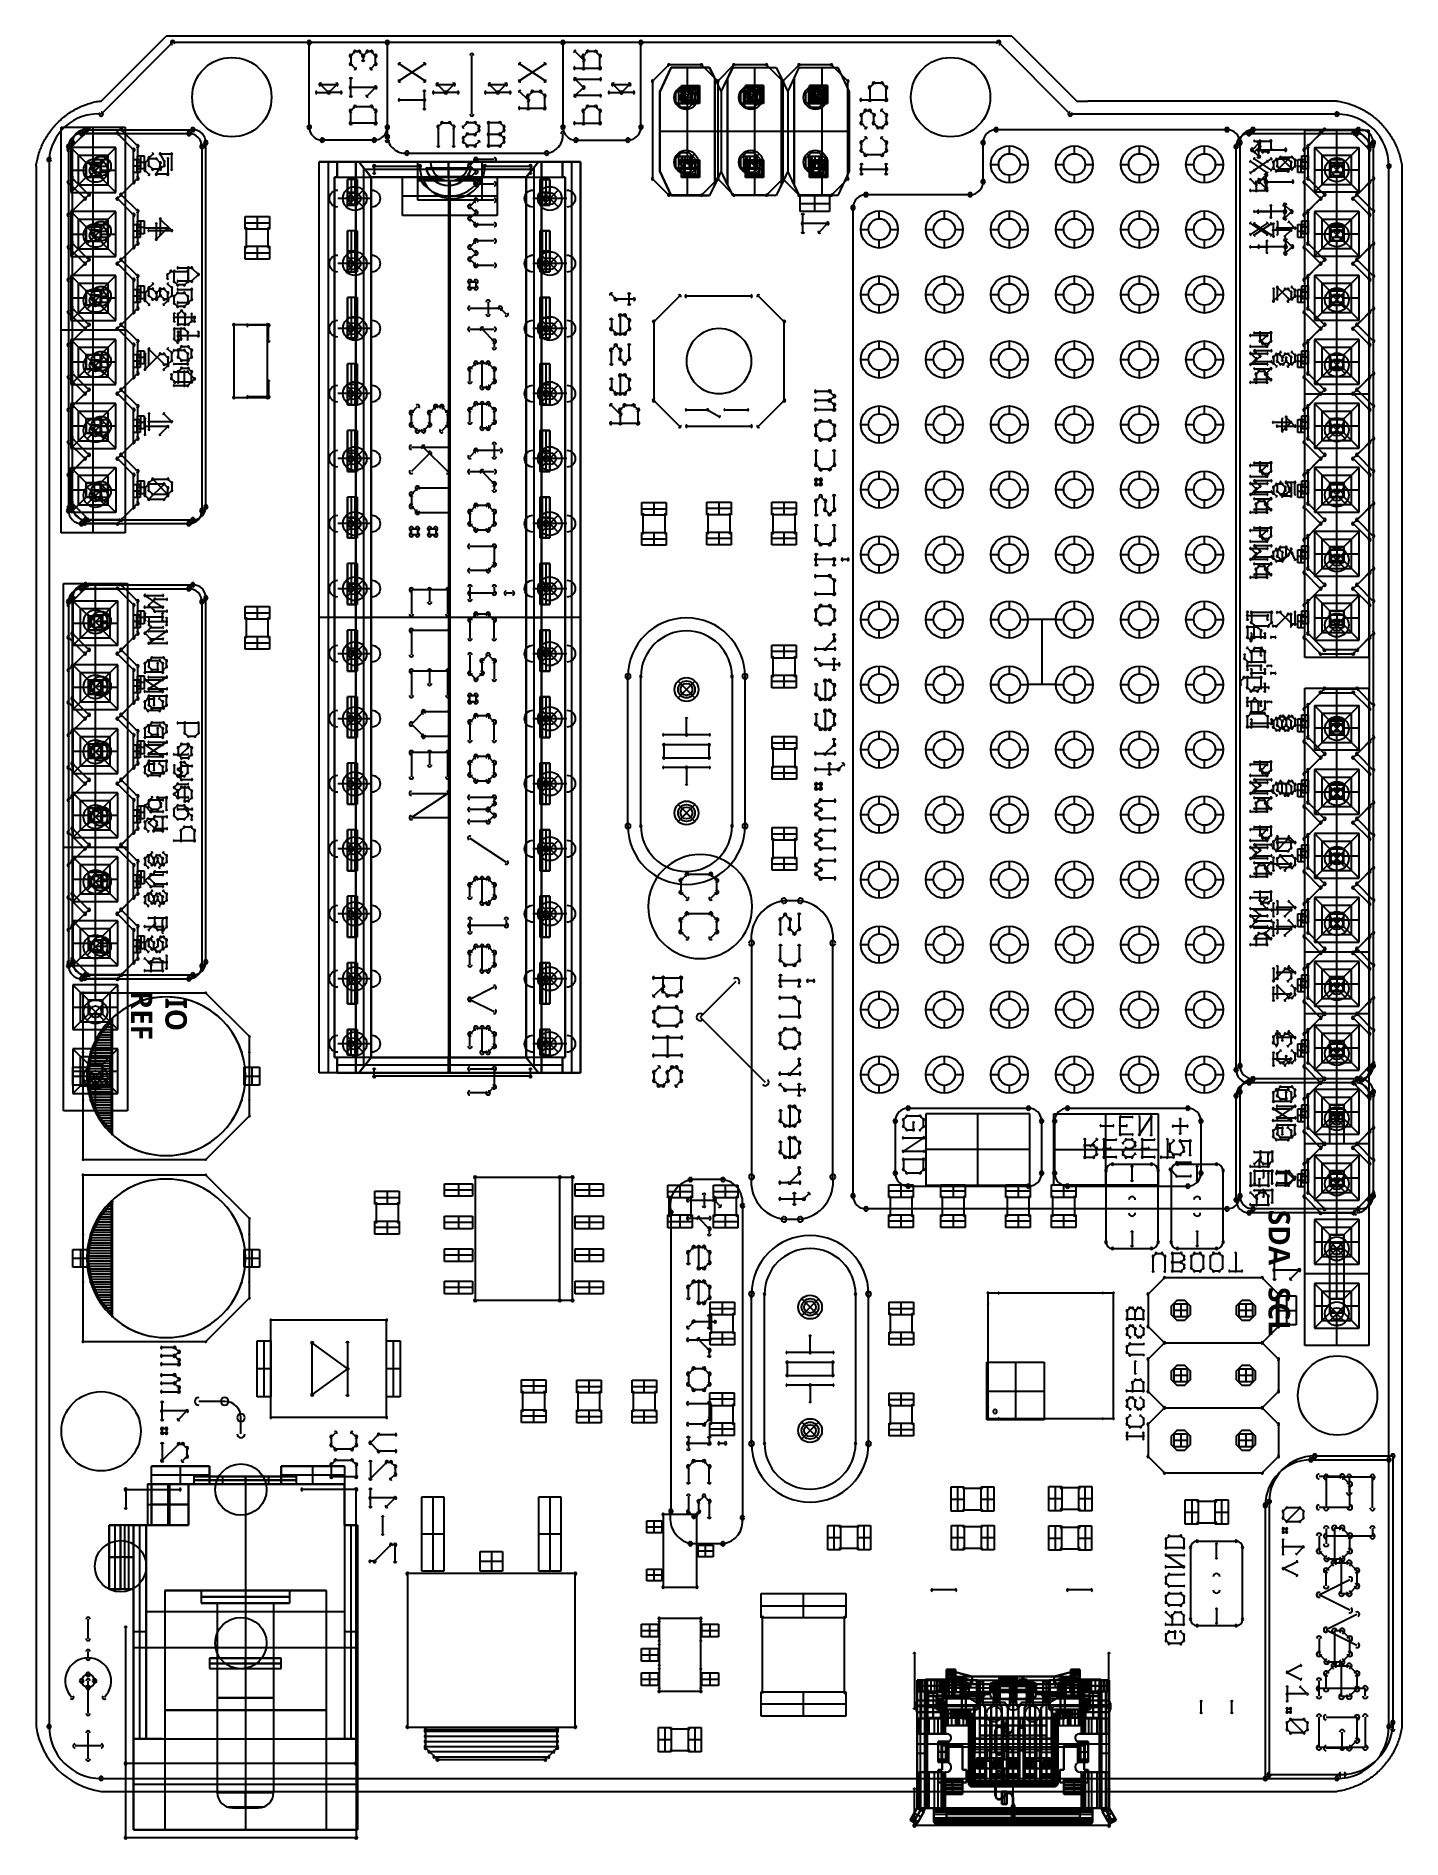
# Model space of a CAD drawing. Header units: inches. Extents: x 0 to 2.1, y -0.07 to 2.7.
import ezdxf

# ---------------------------------------------------------------- set-up
doc = ezdxf.new("R2010")
doc.units = ezdxf.units.IN
doc.header["$LTSCALE"] = 0.03937
doc.header["$MEASUREMENT"] = 0
for name, color, linetype, true_color in [('freetronics11$components', 254, 'Continuous', 0xe6e6e6), ('freetronics11$components$ghosts', 9, 'Continuous', 0xbebebe), ('freetronics11$dxf$0', 18, 'Continuous', 0x000000), ('freetronics11$old_freetronics11$pcb', 96, 'Continuous', 0x007f00), ('freetronics11$pads', 30, 'Continuous', 0xff7f00), ('freetronics11$pads$bottom', 30, 'Continuous', 0xff7f00), ('freetronics11$pcb', 96, 'Continuous', 0x007f00), ('freetronics11$screen', 52, 'Continuous', 0xd7d71f)]:
    doc.layers.add(name, color=color, linetype=linetype, true_color=true_color)

msp = doc.modelspace()

# ---------------------------------------------------------------- texts
at = {"layer": 'freetronics11$screen', "char_height": 0.033, "attachment_point": 7, "rotation": 270, "line_spacing_factor": 0.963855}
for s, insert, width in [('\\fSegoe UI Semibold; IO\\PREF', (0.1458, 1.2317), 0.104338), ('\\fSegoe UI Semibold;SDA   SCL', (1.8945, 0.8946), 0.236581)]:
    msp.add_mtext(s, dxfattribs=dict(at, insert=insert, width=width))

# ---------------------------------------------------------------- blocks, each defined once
blk = doc.blocks.new('RECT')
at = {"layer": 'freetronics11$dxf$0', "color": 0, "linetype": 'ByBlock', "lineweight": -2}
for p, q in [((0.5, 0.5), (-0.5, 0.5)), ((-0.5, 0.5), (-0.5, -0.5)), ((0, -0.5), (0, 0.5)), ((0.5, -0.5), (0.5, 0.5)), ((-0.5, 0), (0.5, 0)), ((-0.5, -0.5), (0.5, -0.5))]:
    blk.add_line(p, q, dxfattribs=at)
blk = doc.blocks.new('ROUNDP')
at = {"layer": 'freetronics11$dxf$0', "color": 0, "linetype": 'ByBlock', "lineweight": -2}
for start, end in [(90, 270), (270, 90)]:
    blk.add_arc((0, 0), 0.25, start, end, dxfattribs=at)
blk = doc.blocks.new('OCTAGONP')
at = {"layer": 'freetronics11$dxf$0', "color": 0, "linetype": 'ByBlock', "lineweight": -2}
blk.add_lwpolyline([(-0.25, -0.103553), (-0.25, 0.103553), (-0.103553, 0.25), (0.103553, 0.25), (0.25, 0.103553), (0.25, -0.103553), (0.103553, -0.25), (-0.103553, -0.25), (-0.25, -0.103553), (-0.25, 0.103553)], dxfattribs=at)
blk = doc.blocks.new('LONGP100')
at = {"layer": 'freetronics11$dxf$0', "color": 0, "linetype": 'ByBlock', "lineweight": -2}
blk.add_line((-0.5, 0), (0.5, 0), dxfattribs=at)
for centre, start, end in [((-0.5, 0), 90, 270), ((0.5, 0), 270, 90)]:
    blk.add_arc(centre, 0.25, start, end, dxfattribs=at)
blk = doc.blocks.new('2.5mm Pitch Miniature Socket - Digital')
at = {"layer": 'freetronics11$old_freetronics11$pcb', "color": 18, "true_color": 0x050505}
for p, q in [((10.3, 1.25, 8.55), (-10.3, 1.25, 8.55)), ((-10.3, 1.25, 8.55), (-10.3, -1.25, 8.55)), ((-10.3, 1.25), (-10.3, -1.25)), ((-10.3, 1.25, 8.55), (-10.3, 1.25)), ((10.3, 1.25), (-10.3, 1.25)), ((-10.3, 1.25, 4.275), (-10.3, -1.25, 4.275)), ((10.3, 1.25, 4.275), (-10.3, 1.25, 4.275)), ((-9.625, -0.875, 8.55), (-9.625, 0.875, 8.55)), ((-9.625, 0.875, 8.55), (-7.875, 0.875, 8.55)), ((-9.025, 0.275, 7.95), (-9.625, 0.875, 8.55)), ((-8.75, 0.275, 7.95), (-8.75, 0.875, 8.55)), ((-7.875, 0.875, 8.55), (-8.475, 0.275, 7.95)), ((-7.875, 0.875, 8.55), (-7.875, -0.875, 8.55)), ((-7.125, -0.875, 8.55), (-7.125, 0.875, 8.55)), ((-7.125, 0.875, 8.55), (-5.375, 0.875, 8.55)), ((-6.525, 0.275, 7.95), (-7.125, 0.875, 8.55)), ((-6.25, 0.275, 7.95), (-6.25, 0.875, 8.55)), ((-5.375, 0.875, 8.55), (-5.975, 0.275, 7.95)), ((-5.375, 0.875, 8.55), (-5.375, -0.875, 8.55)), ((-4.625, -0.875, 8.55), (-4.625, 0.875, 8.55)), ((-4.625, 0.875, 8.55), (-2.875, 0.875, 8.55)), ((-4.025, 0.275, 7.95), (-4.625, 0.875, 8.55)), ((-3.75, 0.275, 7.95), (-3.75, 0.875, 8.55)), ((-2.875, 0.875, 8.55), (-3.475, 0.275, 7.95)), ((-2.875, 0.875, 8.55), (-2.875, -0.875, 8.55)), ((-2.125, -0.875, 8.55), (-2.125, 0.875, 8.55)), ((-2.125, 0.875, 8.55), (-0.375, 0.875, 8.55)), ((-1.525, 0.275, 7.95), (-2.125, 0.875, 8.55)), ((-1.25, 0.275, 7.95), (-1.25, 0.875, 8.55)), ((-0.375, 0.875, 8.55), (-0.975, 0.275, 7.95)), ((-0.375, 0.875, 8.55), (-0.375, -0.875, 8.55)), ((0, -1.25, 8.55), (0, 1.25, 8.55)), ((0, 1.25), (0, 1.25, 8.55)), ((0, -1.25), (0, 1.25)), ((0.375, -0.875, 8.55), (0.375, 0.875, 8.55)), ((0.375, 0.875, 8.55), (2.125, 0.875, 8.55)), ((0.975, 0.275, 7.95), (0.375, 0.875, 8.55)), ((1.25, 0.275, 7.95), (1.25, 0.875, 8.55)), ((2.125, 0.875, 8.55), (1.525, 0.275, 7.95)), ((2.125, 0.875, 8.55), (2.125, -0.875, 8.55)), ((2.875, -0.875, 8.55), (2.875, 0.875, 8.55)), ((2.875, 0.875, 8.55), (4.625, 0.875, 8.55)), ((3.475, 0.275, 7.95), (2.875, 0.875, 8.55)), ((3.75, 0.275, 7.95), (3.75, 0.875, 8.55)), ((4.625, 0.875, 8.55), (4.025, 0.275, 7.95)), ((4.625, 0.875, 8.55), (4.625, -0.875, 8.55)), ((5.375, -0.875, 8.55), (5.375, 0.875, 8.55)), ((5.375, 0.875, 8.55), (7.125, 0.875, 8.55)), ((5.975, 0.275, 7.95), (5.375, 0.875, 8.55)), ((6.25, 0.275, 7.95), (6.25, 0.875, 8.55)), ((7.125, 0.875, 8.55), (6.525, 0.275, 7.95)), ((7.125, 0.875, 8.55), (7.125, -0.875, 8.55)), ((7.875, 0.875, 8.55), (7.875, -0.875, 8.55)), ((8.475, 0.275, 7.95), (7.875, 0.875, 8.55)), ((7.875, 0.875, 8.55), (9.625, 0.875, 8.55)), ((8.75, 0.275, 7.95), (8.75, 0.875, 8.55)), ((9.625, 0.875, 8.55), (9.025, 0.275, 7.95)), ((9.625, -0.875, 8.55), (9.625, 0.875, 8.55)), ((10.3, -1.25, 8.55), (10.3, 1.25, 8.55)), ((10.3, 1.25, 8.55), (10.3, 1.25)), ((10.3, -1.25), (10.3, 1.25)), ((10.3, -1.25, 4.275), (10.3, 1.25, 4.275)), ((-10.3, 0, 8.55), (-9.625, 0, 8.55)), ((-10.3, 0), (-9.025, 0)), ((-9.625, 0, 8.55), (-9.025, 0, 7.95)), ((-9.325, -0.575, 8.25), (-9.325, 0.575, 8.25)), ((-9.325, 0.575, 8.25), (-8.175, 0.575, 8.25)), ((-9.025, -0.275, 7.95), (-9.025, 0.275, 7.95)), ((-9.025, 0.275, 7.95), (-8.475, 0.275, 7.95)), ((-9.025, 0.275), (-9.025, 0.275, 7.95)), ((-8.475, 0.275), (-9.025, 0.275)), ((-9.025, 0.275), (-9.025, -0.275)), ((-9.025, 0.275, 3.975), (-8.475, 0.275, 3.975)), ((-9.025, -0.275, 3.975), (-9.025, 0.275, 3.975)), ((-8.75, 0.275, 7.95), (-8.75, 0.275)), ((-8.475, 0.275, 7.95), (-8.475, -0.275, 7.95)), ((-8.475, 0.275, 7.95), (-8.475, 0.275)), ((-8.475, -0.275), (-8.475, 0.275)), ((-8.475, 0.275, 3.975), (-8.475, -0.275, 3.975)), ((-8.475, 0), (-6.525, 0)), ((-8.175, -0.575, 8.25), (-8.175, 0.575, 8.25)), ((-7.875, 0, 8.55), (-7.125, 0, 8.55)), ((-7.125, 0, 8.55), (-6.525, 0, 7.95)), ((-6.825, -0.575, 8.25), (-6.825, 0.575, 8.25)), ((-6.825, 0.575, 8.25), (-5.675, 0.575, 8.25)), ((-6.525, -0.275, 7.95), (-6.525, 0.275, 7.95)), ((-6.525, 0.275, 7.95), (-5.975, 0.275, 7.95)), ((-6.525, 0.275), (-6.525, 0.275, 7.95)), ((-5.975, 0.275), (-6.525, 0.275)), ((-6.525, 0.275), (-6.525, -0.275)), ((-6.525, 0.275, 3.975), (-5.975, 0.275, 3.975)), ((-6.525, -0.275, 3.975), (-6.525, 0.275, 3.975)), ((-6.25, 0.275, 7.95), (-6.25, 0.275)), ((-5.975, 0.275, 7.95), (-5.975, -0.275, 7.95)), ((-5.975, 0.275, 7.95), (-5.975, 0.275)), ((-5.975, -0.275), (-5.975, 0.275)), ((-5.975, 0.275, 3.975), (-5.975, -0.275, 3.975)), ((-5.975, 0), (-4.025, 0)), ((-5.675, -0.575, 8.25), (-5.675, 0.575, 8.25)), ((-5.375, 0, 8.55), (-4.625, 0, 8.55)), ((-4.325, -0.575, 8.25), (-4.325, 0.575, 8.25)), ((-4.325, 0.575, 8.25), (-3.175, 0.575, 8.25)), ((-4.025, -0.275, 7.95), (-4.025, 0.275, 7.95)), ((-4.025, 0.275, 7.95), (-3.475, 0.275, 7.95)), ((-4.025, 0.275), (-4.025, 0.275, 7.95)), ((-3.475, 0.275), (-4.025, 0.275)), ((-4.025, 0.275), (-4.025, -0.275)), ((-4.025, 0.275, 3.975), (-3.475, 0.275, 3.975)), ((-4.025, -0.275, 3.975), (-4.025, 0.275, 3.975)), ((-3.75, 0.275, 7.95), (-3.75, 0.275)), ((-3.475, 0.275, 7.95), (-3.475, -0.275, 7.95)), ((-3.475, 0.275, 7.95), (-3.475, 0.275)), ((-3.475, -0.275), (-3.475, 0.275)), ((-3.475, 0.275, 3.975), (-3.475, -0.275, 3.975)), ((-3.475, 0), (-1.525, 0)), ((-3.175, -0.575, 8.25), (-3.175, 0.575, 8.25)), ((-2.875, 0, 8.55), (-2.125, 0, 8.55)), ((-1.825, -0.575, 8.25), (-1.825, 0.575, 8.25)), ((-1.825, 0.575, 8.25), (-0.675, 0.575, 8.25)), ((-1.525, -0.275, 7.95), (-1.525, 0.275, 7.95)), ((-1.525, 0.275, 7.95), (-0.975, 0.275, 7.95)), ((-1.525, 0.275), (-1.525, 0.275, 7.95)), ((-0.975, 0.275), (-1.525, 0.275)), ((-1.525, 0.275), (-1.525, -0.275)), ((-1.525, 0.275, 3.975), (-0.975, 0.275, 3.975)), ((-1.525, -0.275, 3.975), (-1.525, 0.275, 3.975)), ((-1.25, 0.275, 7.95), (-1.25, 0.275)), ((-0.975, 0.275, 7.95), (-0.975, -0.275, 7.95)), ((-0.975, 0.275, 7.95), (-0.975, 0.275)), ((-0.975, -0.275), (-0.975, 0.275)), ((-0.975, 0.275, 3.975), (-0.975, -0.275, 3.975)), ((-0.975, 0, 7.95), (-0.375, 0, 8.55)), ((-0.975, 0), (0.975, 0)), ((-0.675, -0.575, 8.25), (-0.675, 0.575, 8.25)), ((-0.375, 0, 8.55), (0.375, 0, 8.55)), ((0.675, -0.575, 8.25), (0.675, 0.575, 8.25)), ((0.675, 0.575, 8.25), (1.825, 0.575, 8.25)), ((0.975, -0.275, 7.95), (0.975, 0.275, 7.95)), ((0.975, 0.275), (0.975, -0.275)), ((0.975, 0.275, 7.95), (0.975, 0.275)), ((0.975, 0.275, 7.95), (1.525, 0.275, 7.95)), ((0.975, 0.275), (1.525, 0.275)), ((0.975, -0.275, 3.975), (0.975, 0.275, 3.975)), ((0.975, 0.275, 3.975), (1.525, 0.275, 3.975)), ((0.975, 0, 7.95), (0.975, 0)), ((1.25, 0.275, 7.95), (1.25, 0.275)), ((1.525, 0.275, 7.95), (1.525, -0.275, 7.95)), ((1.525, 0.275), (1.525, 0.275, 7.95)), ((1.525, -0.275), (1.525, 0.275)), ((1.525, 0.275, 3.975), (1.525, -0.275, 3.975)), ((1.525, 0, 7.95), (2.125, 0, 8.55)), ((1.525, 0), (3.475, 0)), ((1.825, -0.575, 8.25), (1.825, 0.575, 8.25)), ((2.125, 0, 8.55), (2.875, 0, 8.55)), ((3.175, -0.575, 8.25), (3.175, 0.575, 8.25)), ((3.175, 0.575, 8.25), (4.325, 0.575, 8.25)), ((3.475, -0.275, 7.95), (3.475, 0.275, 7.95)), ((3.475, 0.275), (3.475, -0.275)), ((3.475, 0.275, 7.95), (3.475, 0.275)), ((3.475, 0.275, 7.95), (4.025, 0.275, 7.95)), ((3.475, 0.275), (4.025, 0.275)), ((3.475, -0.275, 3.975), (3.475, 0.275, 3.975)), ((3.475, 0.275, 3.975), (4.025, 0.275, 3.975)), ((3.475, 0, 7.95), (3.475, 0)), ((3.75, 0.275, 7.95), (3.75, 0.275)), ((4.025, 0.275, 7.95), (4.025, -0.275, 7.95)), ((4.025, 0.275), (4.025, 0.275, 7.95)), ((4.025, -0.275), (4.025, 0.275)), ((4.025, 0.275, 3.975), (4.025, -0.275, 3.975)), ((4.025, 0, 7.95), (4.625, 0, 8.55)), ((4.025, 0, 7.95), (4.025, 0)), ((4.025, 0), (5.975, 0)), ((4.325, -0.575, 8.25), (4.325, 0.575, 8.25)), ((4.625, 0, 8.55), (5.375, 0, 8.55)), ((5.375, 0, 8.55), (5.975, 0, 7.95)), ((5.675, -0.575, 8.25), (5.675, 0.575, 8.25)), ((5.675, 0.575, 8.25), (6.825, 0.575, 8.25)), ((5.975, -0.275, 7.95), (5.975, 0.275, 7.95)), ((5.975, 0.275, 7.95), (6.525, 0.275, 7.95)), ((5.975, 0.275), (5.975, 0.275, 7.95)), ((6.525, 0.275), (5.975, 0.275)), ((5.975, 0.275), (5.975, -0.275)), ((5.975, 0.275, 3.975), (6.525, 0.275, 3.975)), ((5.975, -0.275, 3.975), (5.975, 0.275, 3.975)), ((5.975, 0, 7.95), (5.975, 0)), ((6.25, 0.275, 7.95), (6.25, 0.275)), ((6.525, 0.275, 7.95), (6.525, -0.275, 7.95)), ((6.525, 0.275, 7.95), (6.525, 0.275)), ((6.525, -0.275), (6.525, 0.275)), ((6.525, 0.275, 3.975), (6.525, -0.275, 3.975)), ((6.525, 0, 7.95), (7.125, 0, 8.55)), ((6.525, 0, 7.95), (6.525, 0)), ((6.525, 0), (8.475, 0)), ((6.825, -0.575, 8.25), (6.825, 0.575, 8.25)), ((7.125, 0, 8.55), (7.875, 0, 8.55)), ((7.875, 0, 8.55), (8.475, 0, 7.95)), ((8.175, -0.575, 8.25), (8.175, 0.575, 8.25)), ((8.175, 0.575, 8.25), (9.325, 0.575, 8.25)), ((8.475, -0.275, 7.95), (8.475, 0.275, 7.95)), ((8.475, 0.275, 7.95), (9.025, 0.275, 7.95)), ((8.475, 0.275), (8.475, 0.275, 7.95)), ((9.025, 0.275), (8.475, 0.275)), ((8.475, 0.275), (8.475, -0.275)), ((8.475, 0.275, 3.975), (9.025, 0.275, 3.975)), ((8.475, -0.275, 3.975), (8.475, 0.275, 3.975)), ((8.475, 0, 7.95), (8.475, 0)), ((8.75, 0.275, 7.95), (8.75, 0.275)), ((9.025, 0.275, 7.95), (9.025, -0.275, 7.95)), ((9.025, 0.275, 7.95), (9.025, 0.275)), ((9.025, -0.275), (9.025, 0.275)), ((9.025, 0.275, 3.975), (9.025, -0.275, 3.975)), ((9.025, 0, 7.95), (9.625, 0, 8.55)), ((9.025, 0, 7.95), (9.025, 0)), ((9.025, 0), (10.3, 0)), ((9.325, -0.575, 8.25), (9.325, 0.575, 8.25)), ((9.625, 0, 8.55), (10.3, 0, 8.55)), ((10.3, 0), (10.3, 0, 8.55)), ((-10.3, 0), (-10.3, 0, 8.55)), ((-9.625, -0.875, 8.55), (-9.025, -0.275, 7.95)), ((-9.325, -0.575, 8.25), (-8.175, -0.575, 8.25)), ((-9.025, 0, 7.95), (-9.025, 0)), ((-8.475, -0.275, 7.95), (-9.025, -0.275, 7.95)), ((-9.025, -0.275), (-9.025, -0.275, 7.95)), ((-9.025, -0.275), (-8.475, -0.275)), ((-8.475, -0.275, 3.975), (-9.025, -0.275, 3.975)), ((-8.75, -0.875, 8.55), (-8.75, -0.275, 7.95)), ((-8.75, -0.275, 7.95), (-8.75, -0.275)), ((-8.475, 0, 7.95), (-7.875, 0, 8.55)), ((-8.475, 0, 7.95), (-8.475, 0)), ((-7.875, -0.875, 8.55), (-8.475, -0.275, 7.95)), ((-8.475, -0.275, 7.95), (-8.475, -0.275)), ((-7.125, -0.875, 8.55), (-6.525, -0.275, 7.95)), ((-6.825, -0.575, 8.25), (-5.675, -0.575, 8.25)), ((-6.525, 0, 7.95), (-6.525, 0)), ((-5.975, -0.275, 7.95), (-6.525, -0.275, 7.95)), ((-6.525, -0.275), (-6.525, -0.275, 7.95)), ((-6.525, -0.275), (-5.975, -0.275)), ((-5.975, -0.275, 3.975), (-6.525, -0.275, 3.975)), ((-6.25, -0.875, 8.55), (-6.25, -0.275, 7.95)), ((-6.25, -0.275, 7.95), (-6.25, -0.275)), ((-5.975, 0, 7.95), (-5.375, 0, 8.55)), ((-5.975, 0, 7.95), (-5.975, 0)), ((-5.375, -0.875, 8.55), (-5.975, -0.275, 7.95)), ((-5.975, -0.275, 7.95), (-5.975, -0.275)), ((-4.625, 0, 8.55), (-4.025, 0, 7.95)), ((-4.625, -0.875, 8.55), (-4.025, -0.275, 7.95)), ((-4.325, -0.575, 8.25), (-3.175, -0.575, 8.25)), ((-4.025, 0, 7.95), (-4.025, 0)), ((-3.475, -0.275, 7.95), (-4.025, -0.275, 7.95)), ((-4.025, -0.275), (-4.025, -0.275, 7.95)), ((-4.025, -0.275), (-3.475, -0.275)), ((-3.475, -0.275, 3.975), (-4.025, -0.275, 3.975)), ((-3.75, -0.875, 8.55), (-3.75, -0.275, 7.95)), ((-3.75, -0.275, 7.95), (-3.75, -0.275)), ((-3.475, 0, 7.95), (-2.875, 0, 8.55)), ((-3.475, 0, 7.95), (-3.475, 0)), ((-2.875, -0.875, 8.55), (-3.475, -0.275, 7.95)), ((-3.475, -0.275, 7.95), (-3.475, -0.275)), ((-2.125, 0, 8.55), (-1.525, 0, 7.95)), ((-2.125, -0.875, 8.55), (-1.525, -0.275, 7.95)), ((-1.825, -0.575, 8.25), (-0.675, -0.575, 8.25)), ((-1.525, 0, 7.95), (-1.525, 0)), ((-0.975, -0.275, 7.95), (-1.525, -0.275, 7.95)), ((-1.525, -0.275), (-1.525, -0.275, 7.95)), ((-1.525, -0.275), (-0.975, -0.275)), ((-0.975, -0.275, 3.975), (-1.525, -0.275, 3.975)), ((-1.25, -0.875, 8.55), (-1.25, -0.275, 7.95)), ((-1.25, -0.275, 7.95), (-1.25, -0.275)), ((-0.975, 0, 7.95), (-0.975, 0)), ((-0.375, -0.875, 8.55), (-0.975, -0.275, 7.95)), ((-0.975, -0.275, 7.95), (-0.975, -0.275)), ((0.375, 0, 8.55), (0.975, 0, 7.95)), ((0.975, -0.275, 7.95), (0.375, -0.875, 8.55)), ((0.675, -0.575, 8.25), (1.825, -0.575, 8.25)), ((1.525, -0.275, 7.95), (0.975, -0.275, 7.95)), ((0.975, -0.275), (0.975, -0.275, 7.95)), ((0.975, -0.275), (1.525, -0.275)), ((1.525, -0.275, 3.975), (0.975, -0.275, 3.975)), ((1.25, -0.875, 8.55), (1.25, -0.275, 7.95)), ((1.25, -0.275, 7.95), (1.25, -0.275)), ((1.525, 0, 7.95), (1.525, 0)), ((2.125, -0.875, 8.55), (1.525, -0.275, 7.95)), ((1.525, -0.275), (1.525, -0.275, 7.95)), ((2.875, 0, 8.55), (3.475, 0, 7.95)), ((3.475, -0.275, 7.95), (2.875, -0.875, 8.55)), ((3.175, -0.575, 8.25), (4.325, -0.575, 8.25)), ((4.025, -0.275, 7.95), (3.475, -0.275, 7.95)), ((3.475, -0.275), (3.475, -0.275, 7.95)), ((3.475, -0.275), (4.025, -0.275)), ((4.025, -0.275, 3.975), (3.475, -0.275, 3.975)), ((3.75, -0.875, 8.55), (3.75, -0.275, 7.95)), ((3.75, -0.275, 7.95), (3.75, -0.275)), ((4.625, -0.875, 8.55), (4.025, -0.275, 7.95)), ((4.025, -0.275), (4.025, -0.275, 7.95)), ((5.375, -0.875, 8.55), (5.975, -0.275, 7.95)), ((5.675, -0.575, 8.25), (6.825, -0.575, 8.25)), ((6.525, -0.275, 7.95), (5.975, -0.275, 7.95)), ((5.975, -0.275), (5.975, -0.275, 7.95)), ((5.975, -0.275), (6.525, -0.275)), ((6.525, -0.275, 3.975), (5.975, -0.275, 3.975)), ((6.25, -0.875, 8.55), (6.25, -0.275, 7.95)), ((6.25, -0.275, 7.95), (6.25, -0.275)), ((7.125, -0.875, 8.55), (6.525, -0.275, 7.95)), ((6.525, -0.275, 7.95), (6.525, -0.275)), ((7.875, -0.875, 8.55), (8.475, -0.275, 7.95)), ((8.175, -0.575, 8.25), (9.325, -0.575, 8.25)), ((8.475, -0.275), (8.475, -0.275, 7.95)), ((9.025, -0.275, 7.95), (8.475, -0.275, 7.95)), ((8.475, -0.275), (9.025, -0.275)), ((9.025, -0.275, 3.975), (8.475, -0.275, 3.975)), ((8.75, -0.875, 8.55), (8.75, -0.275, 7.95)), ((8.75, -0.275, 7.95), (8.75, -0.275)), ((9.025, -0.275, 7.95), (9.625, -0.875, 8.55)), ((9.025, -0.275, 7.95), (9.025, -0.275)), ((-10.3, -1.25, 8.55), (10.3, -1.25, 8.55)), ((-10.3, -1.25), (-10.3, -1.25, 8.55)), ((-10.3, -1.25), (10.3, -1.25)), ((-10.3, -1.25, 4.275), (10.3, -1.25, 4.275)), ((-7.875, -0.875, 8.55), (-9.625, -0.875, 8.55)), ((-5.375, -0.875, 8.55), (-7.125, -0.875, 8.55)), ((-2.875, -0.875, 8.55), (-4.625, -0.875, 8.55)), ((-0.375, -0.875, 8.55), (-2.125, -0.875, 8.55)), ((0, -1.25), (0, -1.25, 8.55)), ((2.125, -0.875, 8.55), (0.375, -0.875, 8.55)), ((4.625, -0.875, 8.55), (2.875, -0.875, 8.55)), ((7.125, -0.875, 8.55), (5.375, -0.875, 8.55)), ((9.625, -0.875, 8.55), (7.875, -0.875, 8.55)), ((10.3, -1.25, 8.55), (10.3, -1.25))]:
    blk.add_line(p, q, dxfattribs=at)
blk = doc.blocks.new('2.5mm Pitch Miniature Socket - Analog Input')
at = {"layer": 'freetronics11$old_freetronics11$pcb', "color": 18, "true_color": 0x050505}
for p, q in [((7.925, 1.25, 8.55), (-7.925, 1.25, 8.55)), ((-7.925, 1.25, 8.55), (-7.925, -1.25, 8.55)), ((-7.925, 1.25), (-7.925, -1.25)), ((-7.925, 1.25, 8.55), (-7.925, 1.25)), ((7.925, 1.25), (-7.925, 1.25)), ((-7.925, 1.25, 4.275), (-7.925, -1.25, 4.275)), ((7.925, 1.25, 4.275), (-7.925, 1.25, 4.275)), ((-7.125, 0.875, 8.55), (-7.125, -0.875, 8.55)), ((-6.525, 0.275, 7.95), (-7.125, 0.875, 8.55)), ((-5.375, 0.875, 8.55), (-7.125, 0.875, 8.55)), ((-6.25, 0.275, 7.95), (-6.25, 0.875, 8.55)), ((-5.375, 0.875, 8.55), (-5.975, 0.275, 7.95)), ((-5.375, -0.875, 8.55), (-5.375, 0.875, 8.55)), ((-4.625, -0.875, 8.55), (-4.625, 0.875, 8.55)), ((-4.625, 0.875, 8.55), (-2.875, 0.875, 8.55)), ((-4.025, 0.275, 7.95), (-4.625, 0.875, 8.55)), ((-3.75, 0.275, 7.95), (-3.75, 0.875, 8.55)), ((-2.875, 0.875, 8.55), (-3.475, 0.275, 7.95)), ((-2.875, 0.875, 8.55), (-2.875, -0.875, 8.55)), ((-2.125, -0.875, 8.55), (-2.125, 0.875, 8.55)), ((-2.125, 0.875, 8.55), (-0.375, 0.875, 8.55)), ((-1.525, 0.275, 7.95), (-2.125, 0.875, 8.55)), ((-1.25, 0.275, 7.95), (-1.25, 0.875, 8.55)), ((-0.375, 0.875, 8.55), (-0.975, 0.275, 7.95)), ((-0.375, 0.875, 8.55), (-0.375, -0.875, 8.55)), ((0, -1.25, 8.55), (0, 1.25, 8.55)), ((0, 1.25), (0, 1.25, 8.55)), ((0, -1.25), (0, 1.25)), ((0.375, -0.875, 8.55), (0.375, 0.875, 8.55)), ((0.375, 0.875, 8.55), (2.125, 0.875, 8.55)), ((0.975, 0.275, 7.95), (0.375, 0.875, 8.55)), ((1.25, 0.275, 7.95), (1.25, 0.875, 8.55)), ((2.125, 0.875, 8.55), (1.525, 0.275, 7.95)), ((2.125, 0.875, 8.55), (2.125, -0.875, 8.55)), ((2.875, -0.875, 8.55), (2.875, 0.875, 8.55)), ((2.875, 0.875, 8.55), (4.625, 0.875, 8.55)), ((3.475, 0.275, 7.95), (2.875, 0.875, 8.55)), ((3.75, 0.275, 7.95), (3.75, 0.875, 8.55)), ((4.625, 0.875, 8.55), (4.025, 0.275, 7.95)), ((4.625, 0.875, 8.55), (4.625, -0.875, 8.55)), ((5.375, -0.875, 8.55), (5.375, 0.875, 8.55)), ((5.375, 0.875, 8.55), (7.125, 0.875, 8.55)), ((5.975, 0.275, 7.95), (5.375, 0.875, 8.55)), ((6.25, 0.275, 7.95), (6.25, 0.875, 8.55)), ((7.125, 0.875, 8.55), (6.525, 0.275, 7.95)), ((7.125, 0.875, 8.55), (7.125, -0.875, 8.55)), ((7.925, -1.25, 8.55), (7.925, 1.25, 8.55)), ((7.925, 1.25, 8.55), (7.925, 1.25)), ((7.925, -1.25), (7.925, 1.25)), ((7.925, -1.25, 4.275), (7.925, 1.25, 4.275)), ((-7.925, 0, 8.55), (-7.125, 0, 8.55)), ((-7.925, 0), (-7.925, 0, 8.55)), ((-7.925, 0), (-6.525, 0)), ((-7.125, 0, 8.55), (-6.525, 0, 7.95)), ((-6.825, -0.575, 8.25), (-6.825, 0.575, 8.25)), ((-6.825, 0.575, 8.25), (-5.675, 0.575, 8.25)), ((-6.525, -0.275, 7.95), (-6.525, 0.275, 7.95)), ((-6.525, 0.275, 7.95), (-5.975, 0.275, 7.95)), ((-6.525, 0.275), (-6.525, 0.275, 7.95)), ((-5.975, 0.275), (-6.525, 0.275)), ((-6.525, 0.275), (-6.525, -0.275)), ((-6.525, 0.275, 3.975), (-5.975, 0.275, 3.975)), ((-6.525, -0.275, 3.975), (-6.525, 0.275, 3.975)), ((-6.25, 0.275, 7.95), (-6.25, 0.275)), ((-5.975, 0.275, 7.95), (-5.975, -0.275, 7.95)), ((-5.975, 0.275, 7.95), (-5.975, 0.275)), ((-5.975, -0.275), (-5.975, 0.275)), ((-5.975, 0.275, 3.975), (-5.975, -0.275, 3.975)), ((-5.975, 0, 7.95), (-5.975, 0)), ((-5.975, 0), (-4.025, 0)), ((-5.675, -0.575, 8.25), (-5.675, 0.575, 8.25)), ((-5.375, 0, 8.55), (-4.625, 0, 8.55)), ((-4.625, 0, 8.55), (-4.025, 0, 7.95)), ((-4.325, -0.575, 8.25), (-4.325, 0.575, 8.25)), ((-4.325, 0.575, 8.25), (-3.175, 0.575, 8.25)), ((-4.025, -0.275, 7.95), (-4.025, 0.275, 7.95)), ((-4.025, 0.275, 7.95), (-3.475, 0.275, 7.95)), ((-4.025, 0.275), (-4.025, 0.275, 7.95)), ((-3.475, 0.275), (-4.025, 0.275)), ((-4.025, 0.275), (-4.025, -0.275)), ((-4.025, 0.275, 3.975), (-3.475, 0.275, 3.975)), ((-4.025, -0.275, 3.975), (-4.025, 0.275, 3.975)), ((-3.75, 0.275, 7.95), (-3.75, 0.275)), ((-3.475, 0.275, 7.95), (-3.475, -0.275, 7.95)), ((-3.475, 0.275, 7.95), (-3.475, 0.275)), ((-3.475, -0.275), (-3.475, 0.275)), ((-3.475, 0.275, 3.975), (-3.475, -0.275, 3.975)), ((-3.475, 0, 7.95), (-3.475, 0)), ((-3.475, 0), (-1.525, 0)), ((-3.175, -0.575, 8.25), (-3.175, 0.575, 8.25)), ((-2.875, 0, 8.55), (-2.125, 0, 8.55)), ((-2.125, 0, 8.55), (-1.525, 0, 7.95)), ((-1.825, -0.575, 8.25), (-1.825, 0.575, 8.25)), ((-1.825, 0.575, 8.25), (-0.675, 0.575, 8.25)), ((-1.525, -0.275, 7.95), (-1.525, 0.275, 7.95)), ((-1.525, 0.275, 7.95), (-0.975, 0.275, 7.95)), ((-1.525, 0.275), (-1.525, 0.275, 7.95)), ((-0.975, 0.275), (-1.525, 0.275)), ((-1.525, 0.275), (-1.525, -0.275)), ((-1.525, 0.275, 3.975), (-0.975, 0.275, 3.975)), ((-1.525, -0.275, 3.975), (-1.525, 0.275, 3.975)), ((-1.25, 0.275, 7.95), (-1.25, 0.275)), ((-0.975, 0.275, 7.95), (-0.975, -0.275, 7.95)), ((-0.975, 0.275, 7.95), (-0.975, 0.275)), ((-0.975, -0.275), (-0.975, 0.275)), ((-0.975, 0.275, 3.975), (-0.975, -0.275, 3.975)), ((-0.975, 0, 7.95), (-0.975, 0)), ((-0.975, 0), (0.975, 0)), ((-0.675, -0.575, 8.25), (-0.675, 0.575, 8.25)), ((-0.375, 0, 8.55), (0.375, 0, 8.55)), ((0.375, 0, 8.55), (0.975, 0, 7.95)), ((0.675, -0.575, 8.25), (0.675, 0.575, 8.25)), ((0.675, 0.575, 8.25), (1.825, 0.575, 8.25)), ((0.975, -0.275, 7.95), (0.975, 0.275, 7.95)), ((0.975, 0.275, 7.95), (1.525, 0.275, 7.95)), ((0.975, 0.275), (0.975, 0.275, 7.95)), ((1.525, 0.275), (0.975, 0.275)), ((0.975, 0.275), (0.975, -0.275)), ((0.975, 0.275, 3.975), (1.525, 0.275, 3.975)), ((0.975, -0.275, 3.975), (0.975, 0.275, 3.975)), ((1.25, 0.275, 7.95), (1.25, 0.275)), ((1.525, 0.275, 7.95), (1.525, -0.275, 7.95)), ((1.525, 0.275, 7.95), (1.525, 0.275)), ((1.525, -0.275), (1.525, 0.275)), ((1.525, 0.275, 3.975), (1.525, -0.275, 3.975)), ((1.525, 0, 7.95), (1.525, 0)), ((1.525, 0), (3.475, 0)), ((1.825, -0.575, 8.25), (1.825, 0.575, 8.25)), ((2.125, 0, 8.55), (2.875, 0, 8.55)), ((2.875, 0, 8.55), (3.475, 0, 7.95)), ((3.175, -0.575, 8.25), (3.175, 0.575, 8.25)), ((3.175, 0.575, 8.25), (4.325, 0.575, 8.25)), ((3.475, -0.275, 7.95), (3.475, 0.275, 7.95)), ((3.475, 0.275), (3.475, -0.275)), ((3.475, 0.275, 7.95), (3.475, 0.275)), ((3.475, 0.275, 7.95), (4.025, 0.275, 7.95)), ((4.025, 0.275), (3.475, 0.275)), ((3.475, -0.275, 3.975), (3.475, 0.275, 3.975)), ((3.475, 0.275, 3.975), (4.025, 0.275, 3.975)), ((3.75, 0.275, 7.95), (3.75, 0.275)), ((4.025, 0.275, 7.95), (4.025, -0.275, 7.95)), ((4.025, 0.275), (4.025, 0.275, 7.95)), ((4.025, -0.275), (4.025, 0.275)), ((4.025, 0.275, 3.975), (4.025, -0.275, 3.975)), ((4.025, 0, 7.95), (4.025, 0)), ((4.025, 0), (5.975, 0)), ((4.325, -0.575, 8.25), (4.325, 0.575, 8.25)), ((4.625, 0, 8.55), (5.375, 0, 8.55)), ((5.375, 0, 8.55), (5.975, 0, 7.95)), ((5.675, -0.575, 8.25), (5.675, 0.575, 8.25)), ((5.675, 0.575, 8.25), (6.825, 0.575, 8.25)), ((5.975, -0.275, 7.95), (5.975, 0.275, 7.95)), ((5.975, 0.275), (5.975, -0.275)), ((5.975, 0.275, 7.95), (5.975, 0.275)), ((5.975, 0.275, 7.95), (6.525, 0.275, 7.95)), ((6.525, 0.275), (5.975, 0.275)), ((5.975, -0.275, 3.975), (5.975, 0.275, 3.975)), ((5.975, 0.275, 3.975), (6.525, 0.275, 3.975)), ((6.25, 0.275, 7.95), (6.25, 0.275)), ((6.525, 0.275, 7.95), (6.525, -0.275, 7.95)), ((6.525, 0.275), (6.525, 0.275, 7.95)), ((6.525, -0.275), (6.525, 0.275)), ((6.525, 0.275, 3.975), (6.525, -0.275, 3.975)), ((6.525, 0, 7.95), (6.525, 0)), ((6.525, 0), (7.925, 0)), ((6.825, -0.575, 8.25), (6.825, 0.575, 8.25)), ((7.125, 0, 8.55), (7.925, 0, 8.55)), ((7.925, 0), (7.925, 0, 8.55)), ((-7.125, -0.875, 8.55), (-6.525, -0.275, 7.95)), ((-6.825, -0.575, 8.25), (-5.675, -0.575, 8.25)), ((-6.525, 0, 7.95), (-6.525, 0)), ((-5.975, -0.275, 7.95), (-6.525, -0.275, 7.95)), ((-6.525, -0.275), (-6.525, -0.275, 7.95)), ((-6.525, -0.275), (-5.975, -0.275)), ((-5.975, -0.275, 3.975), (-6.525, -0.275, 3.975)), ((-6.25, -0.875, 8.55), (-6.25, -0.275, 7.95)), ((-6.25, -0.275, 7.95), (-6.25, -0.275)), ((-5.975, 0, 7.95), (-5.375, 0, 8.55)), ((-5.375, -0.875, 8.55), (-5.975, -0.275, 7.95)), ((-5.975, -0.275, 7.95), (-5.975, -0.275)), ((-4.625, -0.875, 8.55), (-4.025, -0.275, 7.95)), ((-4.325, -0.575, 8.25), (-3.175, -0.575, 8.25)), ((-4.025, 0, 7.95), (-4.025, 0)), ((-3.475, -0.275, 7.95), (-4.025, -0.275, 7.95)), ((-4.025, -0.275), (-4.025, -0.275, 7.95)), ((-4.025, -0.275), (-3.475, -0.275)), ((-3.475, -0.275, 3.975), (-4.025, -0.275, 3.975)), ((-3.75, -0.875, 8.55), (-3.75, -0.275, 7.95)), ((-3.75, -0.275, 7.95), (-3.75, -0.275)), ((-3.475, 0, 7.95), (-2.875, 0, 8.55)), ((-2.875, -0.875, 8.55), (-3.475, -0.275, 7.95)), ((-3.475, -0.275, 7.95), (-3.475, -0.275)), ((-2.125, -0.875, 8.55), (-1.525, -0.275, 7.95)), ((-1.825, -0.575, 8.25), (-0.675, -0.575, 8.25)), ((-1.525, 0, 7.95), (-1.525, 0)), ((-0.975, -0.275, 7.95), (-1.525, -0.275, 7.95)), ((-1.525, -0.275), (-1.525, -0.275, 7.95)), ((-1.525, -0.275), (-0.975, -0.275)), ((-0.975, -0.275, 3.975), (-1.525, -0.275, 3.975)), ((-1.25, -0.875, 8.55), (-1.25, -0.275, 7.95)), ((-1.25, -0.275, 7.95), (-1.25, -0.275)), ((-0.975, 0, 7.95), (-0.375, 0, 8.55)), ((-0.375, -0.875, 8.55), (-0.975, -0.275, 7.95)), ((-0.975, -0.275, 7.95), (-0.975, -0.275)), ((0.375, -0.875, 8.55), (0.975, -0.275, 7.95)), ((0.675, -0.575, 8.25), (1.825, -0.575, 8.25)), ((0.975, 0, 7.95), (0.975, 0)), ((1.525, -0.275, 7.95), (0.975, -0.275, 7.95)), ((0.975, -0.275), (0.975, -0.275, 7.95)), ((0.975, -0.275), (1.525, -0.275)), ((1.525, -0.275, 3.975), (0.975, -0.275, 3.975)), ((1.25, -0.875, 8.55), (1.25, -0.275, 7.95)), ((1.25, -0.275, 7.95), (1.25, -0.275)), ((1.525, 0, 7.95), (2.125, 0, 8.55)), ((2.125, -0.875, 8.55), (1.525, -0.275, 7.95)), ((1.525, -0.275, 7.95), (1.525, -0.275)), ((3.475, -0.275, 7.95), (2.875, -0.875, 8.55)), ((3.175, -0.575, 8.25), (4.325, -0.575, 8.25)), ((3.475, 0, 7.95), (3.475, 0)), ((4.025, -0.275, 7.95), (3.475, -0.275, 7.95)), ((3.475, -0.275), (3.475, -0.275, 7.95)), ((3.475, -0.275), (4.025, -0.275)), ((4.025, -0.275, 3.975), (3.475, -0.275, 3.975)), ((3.75, -0.875, 8.55), (3.75, -0.275, 7.95)), ((3.75, -0.275, 7.95), (3.75, -0.275)), ((4.025, 0, 7.95), (4.625, 0, 8.55)), ((4.625, -0.875, 8.55), (4.025, -0.275, 7.95)), ((4.025, -0.275), (4.025, -0.275, 7.95)), ((5.975, -0.275, 7.95), (5.375, -0.875, 8.55)), ((5.675, -0.575, 8.25), (6.825, -0.575, 8.25)), ((5.975, 0, 7.95), (5.975, 0)), ((6.525, -0.275, 7.95), (5.975, -0.275, 7.95)), ((5.975, -0.275), (5.975, -0.275, 7.95)), ((5.975, -0.275), (6.525, -0.275)), ((6.525, -0.275, 3.975), (5.975, -0.275, 3.975)), ((6.25, -0.875, 8.55), (6.25, -0.275, 7.95)), ((6.25, -0.275, 7.95), (6.25, -0.275)), ((6.525, 0, 7.95), (7.125, 0, 8.55)), ((7.125, -0.875, 8.55), (6.525, -0.275, 7.95)), ((6.525, -0.275), (6.525, -0.275, 7.95)), ((-7.925, -1.25, 8.55), (7.925, -1.25, 8.55)), ((-7.925, -1.25), (-7.925, -1.25, 8.55)), ((-7.925, -1.25), (7.925, -1.25)), ((-7.925, -1.25, 4.275), (7.925, -1.25, 4.275)), ((-7.125, -0.875, 8.55), (-5.375, -0.875, 8.55)), ((-2.875, -0.875, 8.55), (-4.625, -0.875, 8.55)), ((-0.375, -0.875, 8.55), (-2.125, -0.875, 8.55)), ((0, -1.25), (0, -1.25, 8.55)), ((2.125, -0.875, 8.55), (0.375, -0.875, 8.55)), ((4.625, -0.875, 8.55), (2.875, -0.875, 8.55)), ((7.125, -0.875, 8.55), (5.375, -0.875, 8.55)), ((7.925, -1.25, 8.55), (7.925, -1.25))]:
    blk.add_line(p, q, dxfattribs=at)
blk = doc.blocks.new('2.1mm DC Power Socket Housing')
at = {"layer": 'freetronics11$old_freetronics11$pcb', "color": 18, "true_color": 0x050505}
for p, q in [((-8.35, 4.375, 6.3), (-8.35, 3.874, 6.3)), ((-8.35, 4.375), (-8.35, 4.375, 6.3)), ((-8.35, 3.675), (-8.35, 4.375)), ((0, 4.375, 6.3), (-8.35, 4.375, 6.3)), ((3.55, 4.375), (-8.35, 4.375)), ((-8.35, 3.675, 3.525), (-8.35, 4.375, 3.525)), ((-8.35, 4.375, 5.375), (3.55, 4.375, 5.375)), ((-4.175, 3.874, 6.3), (-4.175, 4.375, 6.3)), ((-3.55, -4.375), (-3.55, 4.375)), ((-2.4, 4.375), (-2.4, 4.375, 6.3)), ((0, 3.874, 6.3), (0, 4.375, 6.3)), ((0, 4.375, 10.75), (0, -4.375, 10.75)), ((0, 4.375, 6.3), (0, 4.375, 10.75)), ((3.55, 4.375, 10.75), (0, 4.375, 10.75)), ((0, 3.24, 8.525), (0, 4.375, 8.525)), ((1.775, 4.375, 10.75), (1.775, -4.375, 10.75)), ((3.55, -4.375), (3.55, 4.375)), ((3.55, 4.375), (3.55, 4.375, 10.75)), ((3.55, 4.375, 10.75), (3.55, -4.375, 10.75)), ((3.55, 2.979, 5.375), (3.55, 4.375, 5.375)), ((-9.95, 3.675, 2.8), (-10.65, 3.675, 2.8)), ((-10.65, 3.675, 2.8), (-10.65, 1.4, 2.8)), ((-10.65, 1.4), (-10.65, 3.675)), ((-10.65, 3.675), (-10.65, 3.675, 2.8)), ((-8.35, 3.675), (-10.65, 3.675)), ((-10.65, 1.4, 1.4), (-10.65, 3.675, 1.4)), ((-8.35, 3.675, 2.45), (-10.65, 3.675, 2.45)), ((-10.3, 1.4, 2.8), (-10.3, 3.675, 2.8)), ((-9.95, 2.225, 7.05), (-9.95, 3.82, 7.05)), ((-9.95, 3.82, 7.05), (-8.35, 3.82, 7.05)), ((-9.95, 1.4, 2.8), (-9.95, 3.675, 2.8)), ((-9.95, 3.675, 2.8), (-9.95, 3.675, 4.9)), ((-9.95, 3.675, 4.9), (-8.35, 3.675, 4.9)), ((-9.95, 3.675, 4.9), (-9.95, 2.225, 4.9)), ((-9.5, 3.675, 4.9), (-9.5, 3.675)), ((-9.15, 3.82, 7.05), (-9.15, 2.225, 7.05)), ((-9.15, 2.225, 4.9), (-9.15, 3.675, 4.9)), ((0, 4.124, 6.3), (-8.35, 4.124, 6.3)), ((-8.35, 3.875, 6.4), (0, 3.875, 6.4)), ((0, 3.874, 6.3), (-8.35, 3.874, 6.3)), ((-8.35, 3.82, 7.05), (-8.35, 2.225, 7.05)), ((-8.35, 3.675, 4.9), (-8.35, 3.675)), ((-8.35, 2.225, 4.9), (-8.35, 3.675, 4.9)), ((-8.35, 3.023, 7.05), (-9.95, 3.023, 7.05)), ((-8.35, 2.95, 4.9), (-9.95, 2.95, 4.9)), ((-8.35, 3.3, 7.05), (-8.35, 3.3, 4.9)), ((-5.8, 3.15, 6.4), (3.55, 3.15, 6.4)), ((-5.8, -3.15, 6.4), (-5.8, 3.15, 6.4)), ((-9.95, 2.537, 2.8), (-10.65, 2.537, 2.8)), ((-10.65, 2.537, 2.8), (-10.65, 2.537)), ((-9.95, 2.225, 4.9), (-8.35, 2.225, 4.9)), ((-9.95, 2.225, 4.9), (-9.95, 2.225, 7.05)), ((-9.95, 2.225, 7.05), (-8.35, 2.225, 7.05)), ((-8.35, 2.225, 5.975), (-9.95, 2.225, 5.975)), ((-9.95, -3.874, 5.303), (-9.95, 2.225, 5.303)), ((-9.15, 2.225, 7.05), (-9.15, 2.225, 4.9)), ((-8.35, 2.225, 7.05), (-8.35, 2.225, 4.9)), ((-10.65, 1.4, 2.8), (-9.95, 1.4, 2.8)), ((-10.65, 1.4, 2.8), (-10.65, 1.4)), ((-10.65, 1.4), (-9.95, 1.4)), ((-9.95, 1.4, 1.4), (-10.65, 1.4, 1.4)), ((-10.3, 1.4), (-10.3, 1.4, 2.8)), ((-9.95, 1.4), (-9.95, 1.4, 2.8)), ((-9.95, -1.4), (-9.95, 1.4)), ((-9.95, 0, 10.275), (0, 0, 10.275)), ((-9.95, 0), (3.55, 0)), ((-5.8, 0, 9.55), (-5.8, 0, 3.25)), ((-5.8, 0, 9.55), (3.55, 0, 9.55)), ((-5.8, 0, 3.25), (3.55, 0, 3.25)), ((0, 0, 10.75), (0, 0, 10.275)), ((0, 0, 10.75), (3.55, 0, 10.75)), ((3.55, 0, 10.75), (3.55, 0, 9.55)), ((3.55, 0, 3.25), (3.55, 0)), ((-9.95, -0.073, 10.274), (-9.95, -0.073)), ((-9.95, -1.4), (-10.65, -1.4)), ((-10.65, -1.4), (-10.65, -1.4, 2.8)), ((-10.65, -1.4, 2.8), (-9.95, -1.4, 2.8)), ((-10.65, -1.4, 2.8), (-10.65, -3.874, 2.8)), ((-10.65, -3.874), (-10.65, -1.4)), ((-9.95, -1.4, 1.4), (-10.65, -1.4, 1.4)), ((-10.65, -3.874, 1.4), (-10.65, -1.4, 1.4)), ((-10.3, -1.4, 2.8), (-10.3, -1.4)), ((-10.3, -3.874, 2.8), (-10.3, -1.4, 2.8)), ((-9.95, -1.4, 2.8), (-9.95, -1.4)), ((-9.95, -3.874, 2.8), (-9.95, -1.4, 2.8)), ((-9.95, -2.637, 2.8), (-10.65, -2.637, 2.8)), ((-10.65, -2.637, 2.8), (-10.65, -2.637)), ((-5.8, -3.15, 6.4), (3.55, -3.15, 6.4)), ((0, -4.375, 8.525), (0, -3.24, 8.525)), ((3.55, -4.375, 5.375), (3.55, -2.979, 5.375)), ((-10.65, -3.874, 2.8), (-9.95, -3.874, 2.8)), ((-10.65, -3.874, 2.8), (-10.65, -3.874)), ((-10.65, -3.874), (-8.35, -3.874)), ((-8.35, -3.874, 6.3), (-9.95, -3.874, 6.3)), ((-9.95, -3.874, 6.3), (-9.95, -3.874, 2.8)), ((-8.35, -3.874, 3.15), (-9.95, -3.874, 3.15)), ((-9.95, -3.875, 6.4), (0, -3.875, 6.4)), ((-9.5, -3.874), (-9.5, -3.874, 6.3)), ((-8.35, -3.874), (-8.35, -3.874, 6.3)), ((-8.35, -4.375), (-8.35, -3.874)), ((-8.35, -3.874, 6.3), (-8.35, -4.375, 6.3)), ((-8.35, -3.874, 6.3), (0, -3.874, 6.3)), ((-8.35, -4.375, 3.15), (-8.35, -3.874, 3.15)), ((-8.35, -4.124, 6.3), (-8.35, -4.124)), ((0, -4.124, 6.3), (-8.35, -4.124, 6.3)), ((-4.175, -4.375, 6.3), (-4.175, -3.874, 6.3)), ((0, -4.375, 6.3), (0, -3.874, 6.3)), ((-8.35, -4.375, 6.3), (-8.35, -4.375)), ((-8.35, -4.375, 6.3), (0, -4.375, 6.3)), ((3.55, -4.375), (-8.35, -4.375)), ((-8.35, -4.375, 5.375), (3.55, -4.375, 5.375)), ((-2.4, -4.375, 6.3), (-2.4, -4.375)), ((0, -4.375, 10.75), (0, -4.375, 6.3)), ((3.55, -4.375, 10.75), (0, -4.375, 10.75)), ((3.55, -4.375, 10.75), (3.55, -4.375))]:
    blk.add_line(p, q, dxfattribs=at)
at = {"layer": 'freetronics11$old_freetronics11$pcb', "color": 18, "true_color": 0x050505, "extrusion": (1, 0, 0)}
blk.add_circle((0, 6.4, -1.125), 3.15, dxfattribs=at)
for centre, radius, start, end in [((0, 6.4, -9.95), 3.875, 9.65656, 181.47876), ((0, 6.4, -4.975), 3.875, 358.52124, 181.47876), ((0, 6.4, -5.8), 3.15, 0, 90), ((0, 6.4, -5.8), 3.15, 270, 0), ((0, 6.4, -5.8), 3.15, 90, 270)]:
    blk.add_arc(centre, radius, start, end, dxfattribs=at)
at = {"layer": 'freetronics11$old_freetronics11$pcb', "color": 18, "true_color": 0x050505, "extrusion": (1, -4.70693e-15, -3.3648e-16)}
blk.add_arc((0, 6.4, -8.35), 3.875, 358.52124, 9.65656, dxfattribs=at)
at = {"layer": 'freetronics11$old_freetronics11$pcb', "color": 18, "true_color": 0x050505, "extrusion": (1, 1.76085e-32, 5.7087e-17)}
blk.add_arc((0, 6.4), 3.875, 358.52124, 181.47876, dxfattribs=at)
at = {"layer": 'freetronics11$old_freetronics11$pcb', "color": 18, "true_color": 0x050505, "extrusion": (1, -1.40981e-16, 0)}
for start, end in [(0, 180), (180, 0)]:
    blk.add_arc((0, 6.4, 3.55), 3.15, start, end, dxfattribs=at)
blk = doc.blocks.new('2.1mm DC Power Socket Pin')
at = {"layer": 'freetronics11$old_freetronics11$pcb', "color": 51, "true_color": 0xffffa8}
for p, q in [((0, 1.725), (0, 1.725, 0.5)), ((0, 1.1, 0.5), (0, 1.725, 0.5)), ((0, -1.725), (0, 1.725)), ((0, 1.1, 0.5), (0, 1.1, 7.9)), ((-1.725, 0), (-1.725, 0, 0.5)), ((-1.725, 0, 0.5), (-1.1, 0, 0.5)), ((-1.725, 0), (1.725, 0)), ((-1.1, 0, 0.5), (-1.1, 0, 7.9)), ((-0.5, 0, 8.5), (0.5, 0, 8.5)), ((0, -0.5, 8.5), (0, 0.5, 8.5)), ((1.1, 0, 0.5), (1.1, 0, 7.9)), ((1.1, 0, 0.5), (1.725, 0, 0.5)), ((1.725, 0), (1.725, 0, 0.5)), ((0, -1.1, 0.5), (0, -1.1, 7.9)), ((0, -1.725, 0.5), (0, -1.1, 0.5)), ((0, -1.725), (0, -1.725, 0.5))]:
    blk.add_line(p, q, dxfattribs=at)
for centre, radius in [((0, 0, 0.25), 1.725), ((0, 0, 4.2), 1.1), ((0, 0, 8.474), 0.673)]:
    blk.add_circle(centre, radius, dxfattribs=at)
for centre, radius, start, end in [((0, 0, 0.5), 1.725, 0, 180), ((0, 0), 1.725, 0, 180), ((0, 0, 0.5), 1.1, 0, 180), ((0, 0, 7.9), 1.1, 0, 180), ((0, 0, 0.5), 1.725, 180, 0), ((0, 0), 1.725, 180, 0), ((0, 0, 0.5), 1.1, 180, 0), ((0, 0, 7.9), 1.1, 180, 0), ((0, 0, 8.5), 0.5, 0, 180), ((0, 0, 8.5), 0.5, 180, 360)]:
    blk.add_arc(centre, radius, start, end, dxfattribs=at)
at = {"layer": 'freetronics11$old_freetronics11$pcb', "color": 51, "true_color": 0xffffa8, "extrusion": (1, -1.22465e-16, -1.95837e-23)}
blk.add_arc((0.5, 7.9), 0.6, 0, 90, dxfattribs=at)
at = {"layer": 'freetronics11$old_freetronics11$pcb', "color": 51, "true_color": 0xffffa8, "extrusion": (9.79717e-17, 1, -2.44929e-17)}
blk.add_arc((0.5, 7.9), 0.6, 0, 90, dxfattribs=at)
at = {"layer": 'freetronics11$old_freetronics11$pcb', "color": 51, "true_color": 0xffffa8, "extrusion": (1, -1.22465e-16, 1.95837e-23)}
blk.add_arc((-0.5, 7.9), 0.6, 90, 180, dxfattribs=at)
at = {"layer": 'freetronics11$old_freetronics11$pcb', "color": 51, "true_color": 0xffffa8, "extrusion": (1.22465e-16, 1, 1.95837e-23)}
blk.add_arc((-0.5, 7.9), 0.6, 90, 180, dxfattribs=at)
blk = doc.blocks.new('Terminal 1')
at = {"layer": 'freetronics11$old_freetronics11$pcb', "color": 254, "true_color": 0xd4d4d4}
for p, q in [((0, -3.028), (0, 2)), ((0, 2), (0, 2, 0.3)), ((0, -3.028, 0.3), (0, 2, 0.3)), ((-2, 0), (-2, 0, 0.3)), ((2, 0), (2, 0, 0.3)), ((-1.4, -1.428), (-1.4, -8.6)), ((-1.4, -8.6, 0.3), (-1.4, -1.428, 0.3)), ((-1.4, -1.428, 0.3), (-1.4, -1.428)), ((-1.4, -1.428, 0.15), (-1.4, -8.6, 0.15)), ((1.4, -8.6), (1.4, -1.428)), ((1.4, -1.428), (1.4, -1.428, 0.3)), ((1.4, -1.428, 0.3), (1.4, -8.6, 0.3)), ((1.4, -8.6, 0.15), (1.4, -1.428, 0.15)), ((0, -3.028, 0.3), (0, -3.028)), ((-1.4, -4), (-0.897, -4)), ((-1.4, -4, 0.3), (-0.897, -4, 0.3)), ((-0.9, -3.928, 0.3), (-0.9, -3.928)), ((0.897, -4), (1.4, -4)), ((0.897, -4, 0.3), (1.4, -4, 0.3)), ((0.9, -3.928, 0.3), (0.9, -3.928)), ((0, -4.828, 0.3), (0, -4.828)), ((0, -10), (0, -4.828)), ((0, -10, 0.3), (0, -4.828, 0.3)), ((-1.4, -5.014), (-1.4, -5.014, 0.3)), ((1.4, -5.014), (1.4, -5.014, 0.3)), ((-1.4, -8.6, 0.3), (-1.4, -8.6)), ((1.4, -8.6), (1.4, -8.6, 0.3)), ((0, -10), (0, -10, 0.3))]:
    blk.add_line(p, q, dxfattribs=at)
blk.add_circle((0, -3.928, 0.15), 0.9, dxfattribs=at)
for centre, radius, start, end in [((0, 0), 2, 314.427, 225.573), ((0, 0, 0.3), 2, 314.427, 225.573), ((0, 0, 0.15), 2, 314.427, 225.573), ((0, -3.928), 0.9, 0, 180), ((0, -3.928, 0.3), 0.9, 0, 180), ((0, -3.928), 0.9, 180, 0), ((0, -3.928, 0.3), 0.9, 180, 0), ((0, -8.6, 0.3), 1.4, 180, 0), ((0, -8.6), 1.4, 180, 0), ((0, -8.6, 0.15), 1.4, 180, 0)]:
    blk.add_arc(centre, radius, start, end, dxfattribs=at)
blk = doc.blocks.new('Terminal 2')
at = {"layer": 'freetronics11$old_freetronics11$pcb', "color": 254, "true_color": 0xd4d4d4}
for p, q in [((0.2, 1.4, 2.6), (-0.2, 1.4, 2.6)), ((-0.2, 1.4, 2.6), (-0.2, 1.4)), ((-0.2, 1.4), (-0.2, -1.4)), ((0.2, 1.4), (-0.2, 1.4)), ((-0.2, 1.4, 2), (-0.2, -1.4, 2)), ((0.2, 1.4, 1.3), (-0.2, 1.4, 1.3)), ((0, 1.4), (0, 1.4, 2.6)), ((0, -1.4), (0, 1.4)), ((0.2, -1.4), (0.2, 1.4)), ((0.2, 1.4), (0.2, 1.4, 2.6)), ((0.2, -1.4, 2), (0.2, 1.4, 2)), ((-0.2, 0, 4), (0.2, 0, 4)), ((-0.2, 0), (-0.2, 0, 4)), ((-0.2, 0), (0.2, 0)), ((0.2, 0), (0.2, 0, 4)), ((-0.2, -1.4, 2.6), (0.2, -1.4, 2.6)), ((-0.2, -1.4), (-0.2, -1.4, 2.6)), ((-0.2, -1.4), (0.2, -1.4)), ((-0.2, -1.4, 1.3), (0.2, -1.4, 1.3)), ((0, -1.4), (0, -1.4, 2.6)), ((0.2, -1.4, 2.6), (0.2, -1.4))]:
    blk.add_line(p, q, dxfattribs=at)
at = {"layer": 'freetronics11$old_freetronics11$pcb', "color": 254, "true_color": 0xd4d4d4, "extrusion": (1, 0, 1.98254e-17)}
blk.add_arc((0, 2.6, -0.2), 1.4, 0, 180, dxfattribs=at)
at = {"layer": 'freetronics11$old_freetronics11$pcb', "color": 254, "true_color": 0xd4d4d4, "extrusion": (1, 0, 0)}
blk.add_arc((0, 2.6), 1.4, 0, 180, dxfattribs=at)
at = {"layer": 'freetronics11$old_freetronics11$pcb', "color": 254, "true_color": 0xd4d4d4, "extrusion": (1, 0, -1.98254e-17)}
blk.add_arc((0, 2.6, 0.2), 1.4, 0, 180, dxfattribs=at)
blk = doc.blocks.new('Terminal 3')
at = {"layer": 'freetronics11$old_freetronics11$pcb', "color": 254, "true_color": 0xd4d4d4}
for p, q in [((0, 0, 2.5), (-0.35, 0, 2.5)), ((-0.35, 0, 2.5), (-0.35, 0)), ((0, 0), (-0.35, 0)), ((0, 0, 1.25), (-0.35, 0, 1.25)), ((-0.175, 0), (-0.175, 0, 2.5)), ((0, -0.45, 2.5), (0, 0, 2.5)), ((0, 0, 2.5), (0, 0)), ((0, -0.45), (0, 0)), ((0, -0.45, 1.25), (0, 0, 1.25)), ((-0.95, -0.6, 2.5), (-0.95, -6.65, 2.5)), ((-0.95, -0.6, 2.5), (-0.95, -0.6)), ((-0.95, -0.6), (-0.95, -6.65)), ((-0.95, -0.6, 1.25), (-0.95, -7.9, 1.25)), ((-0.5, -6.65), (-0.5, -0.6)), ((-0.5, -0.6), (-0.5, -0.6, 2.5)), ((-0.5, -0.6, 2.5), (-0.5, -6.65, 2.5)), ((-0.5, -7.9, 1.25), (-0.5, -0.6, 1.25)), ((-0.475, -0.517, 2.5), (-0.475, -0.013, 2.5)), ((-0.475, -0.517), (-0.475, -0.013)), ((-0.35, -0.45, 2.5), (0, -0.45, 2.5)), ((-0.35, -0.45), (0, -0.45)), ((-0.35, -0.45, 2.5), (-0.35, -0.45)), ((-0.35, -0.45, 1.25), (0, -0.45, 1.25)), ((-0.175, -0.45), (-0.175, -0.45, 2.5)), ((0, -0.225), (0, -0.225, 2.5)), ((0, -0.45), (0, -0.45, 2.5)), ((-0.95, -3.325, 2.5), (-0.5, -3.325, 2.5)), ((-0.95, -3.325), (-0.5, -3.325)), ((-0.95, -4.25), (-0.95, -4.25, 2.5)), ((-0.5, -4.25), (-0.5, -4.25, 2.5)), ((-0.5, -6.65, 2.5), (-0.95, -6.65, 2.5)), ((-0.95, -6.65), (-0.5, -6.65)), ((-0.95, -7.9, 1.25), (-0.5, -7.9, 1.25))]:
    blk.add_line(p, q, dxfattribs=at)
for centre, radius in [((-0.35, -0.6, 2.5), 0.6), ((-0.35, -0.6, 1.25), 0.6), ((-0.35, -0.6), 0.6), ((-0.35, -0.6), 0.15), ((-0.35, -0.6, 2.5), 0.15), ((-0.35, -0.6, 1.25), 0.15)]:
    blk.add_arc(centre, radius, 90, 180, dxfattribs=at)
at = {"layer": 'freetronics11$old_freetronics11$pcb', "color": 254, "true_color": 0xd4d4d4, "extrusion": (1, 0, 4.44089e-17)}
blk.add_arc((-6.65, 1.25, -0.95), 1.25, 90, 270, dxfattribs=at)
at = {"layer": 'freetronics11$old_freetronics11$pcb', "color": 254, "true_color": 0xd4d4d4, "extrusion": (1, 0, 0)}
blk.add_arc((-6.65, 1.25, -0.725), 1.25, 90, 270, dxfattribs=at)
at = {"layer": 'freetronics11$old_freetronics11$pcb', "color": 254, "true_color": 0xd4d4d4, "extrusion": (1, 0, -2.22045e-17)}
blk.add_arc((-6.65, 1.25, -0.5), 1.25, 90, 270, dxfattribs=at)
blk = doc.blocks.new('2.1mm DC Power Socket')
at = {"layer": 'freetronics11$old_freetronics11$pcb', "rotation": 180}
blk.add_blockref('2.1mm DC Power Socket Housing', (0, 0), dxfattribs=at)
at = {"layer": 'freetronics11$old_freetronics11$pcb', "extrusion": (-1, 0, 0), "rotation": 180}
blk.add_blockref('2.1mm DC Power Socket Pin', (0, 6.4, -5.8), dxfattribs=at)
at = {"layer": 'freetronics11$old_freetronics11$pcb', "extrusion": (1, 0, 0)}
blk.add_blockref('Terminal 1', (0, 6.4, 9.95), dxfattribs=at)
at = {"layer": 'freetronics11$old_freetronics11$pcb', "extrusion": (0, 0, -1), "rotation": 180}
blk.add_blockref('Terminal 2', (-2.95, 0), dxfattribs=at)
at = {"layer": 'freetronics11$old_freetronics11$pcb', "extrusion": (1, 0, 0), "rotation": 360}
blk.add_blockref('Terminal 3', (-4.375, 4.05, 5.85), dxfattribs=at)

# ---------------------------------------------------------------- linework, layer by layer
at = {"layer": 'freetronics11$components'}
for p, q in [((0.9994, 2.6055, 0.0443), (0.9865, 2.6184)), ((1.0123, 2.6184), (0.9865, 2.5926)), ((1.0123, 2.5926), (0.9865, 2.6184)), ((0.9994, 2.6055, 0.0443), (1.0123, 2.6184)), ((1.0989, 2.6055, 0.0443), (1.0859, 2.6184)), ((1.1118, 2.6184), (1.0859, 2.5926)), ((1.1118, 2.5926), (1.0859, 2.6184)), ((1.0989, 2.6055, 0.0443), (1.1118, 2.6184)), ((1.1983, 2.6055, 0.0443), (1.1854, 2.6184)), ((1.2112, 2.6184), (1.1854, 2.5926)), ((1.2112, 2.5926), (1.1854, 2.6184)), ((1.1983, 2.6055, 0.0443), (1.2112, 2.6184)), ((0.9994, 2.6055, 0.0443), (0.9865, 2.5926)), ((0.9994, 2.6055, 0.0443), (1.0123, 2.5926)), ((1.0989, 2.6055, 0.0443), (1.0859, 2.5926)), ((1.0989, 2.6055, 0.0443), (1.1118, 2.5926)), ((1.1983, 2.6055, 0.0443), (1.1854, 2.5926)), ((1.1983, 2.6055, 0.0443), (1.2112, 2.5926)), ((0.0914, 2.4934, 0.0459), (0.0785, 2.5063, 0.0016)), ((0.1043, 2.5063, 0.0016), (0.0785, 2.4805, 0.0016)), ((0.1043, 2.4805, 0.0016), (0.0785, 2.5063, 0.0016)), ((0.0914, 2.4934, 0.0459), (0.1043, 2.5063, 0.0016)), ((0.9994, 2.5061, 0.0443), (0.9865, 2.519)), ((1.0123, 2.519), (0.9865, 2.4932)), ((1.0123, 2.4932), (0.9865, 2.519)), ((0.9994, 2.5061, 0.0443), (0.9865, 2.4932)), ((0.9994, 2.5061, 0.0443), (1.0123, 2.519)), ((0.9994, 2.5061, 0.0443), (1.0123, 2.4932)), ((1.0989, 2.5061, 0.0443), (1.0859, 2.519)), ((1.1118, 2.519), (1.0859, 2.4932)), ((1.1118, 2.4932), (1.0859, 2.519)), ((1.0989, 2.5061, 0.0443), (1.0859, 2.4932)), ((1.0989, 2.5061, 0.0443), (1.1118, 2.519)), ((1.0989, 2.5061, 0.0443), (1.1118, 2.4932)), ((1.1983, 2.5061, 0.0443), (1.1854, 2.519)), ((1.2112, 2.519), (1.1854, 2.4932)), ((1.2112, 2.4932), (1.1854, 2.519)), ((1.1983, 2.5061, 0.0443), (1.1854, 2.4932)), ((1.1983, 2.5061, 0.0443), (1.2112, 2.519)), ((1.1983, 2.5061, 0.0443), (1.2112, 2.4932)), ((2, 2.4941, 0.0459), (1.9871, 2.507, 0.0016)), ((2.0129, 2.507, 0.0016), (1.9871, 2.4812, 0.0016)), ((2.0129, 2.4812, 0.0016), (1.9871, 2.507, 0.0016)), ((2, 2.4941, 0.0459), (2.0129, 2.507, 0.0016)), ((0.0914, 2.4934, 0.0459), (0.0785, 2.4805, 0.0016)), ((0.0914, 2.4934, 0.0459), (0.1043, 2.4805, 0.0016)), ((2, 2.4941, 0.0459), (1.9871, 2.4812, 0.0016)), ((2, 2.4941, 0.0459), (2.0129, 2.4812, 0.0016)), ((0.49, 2.45, 0.0443), (0.4771, 2.4629)), ((0.5029, 2.4629), (0.4771, 2.4371)), ((0.5029, 2.4371), (0.4771, 2.4629)), ((0.49, 2.45, 0.0443), (0.4771, 2.4371)), ((0.49, 2.45, 0.0443), (0.5029, 2.4629)), ((0.49, 2.45, 0.0443), (0.5029, 2.4371)), ((0.79, 2.45, 0.0443), (0.7771, 2.4629)), ((0.8029, 2.4629), (0.7771, 2.4371)), ((0.8029, 2.4371), (0.7771, 2.4629)), ((0.79, 2.45, 0.0443), (0.7771, 2.4371)), ((0.79, 2.45, 0.0443), (0.8029, 2.4629)), ((0.79, 2.45, 0.0443), (0.8029, 2.4371)), ((0.0914, 2.3934, 0.0459), (0.0785, 2.4063, 0.0016)), ((0.1043, 2.4063, 0.0016), (0.0785, 2.3805, 0.0016)), ((0.1043, 2.3805, 0.0016), (0.0785, 2.4063, 0.0016)), ((0.0914, 2.3934, 0.0459), (0.0785, 2.3805, 0.0016)), ((0.0914, 2.3934, 0.0459), (0.1043, 2.4063, 0.0016)), ((0.0914, 2.3934, 0.0459), (0.1043, 2.3805, 0.0016)), ((2, 2.3941, 0.0459), (1.9871, 2.407, 0.0016)), ((2.0129, 2.407, 0.0016), (1.9871, 2.3812, 0.0016)), ((2.0129, 2.3812, 0.0016), (1.9871, 2.407, 0.0016)), ((2, 2.3941, 0.0459), (1.9871, 2.3812, 0.0016)), ((2, 2.3941, 0.0459), (2.0129, 2.407, 0.0016)), ((2, 2.3941, 0.0459), (2.0129, 2.3812, 0.0016)), ((0.49, 2.35, 0.0443), (0.4771, 2.3629)), ((0.5029, 2.3629), (0.4771, 2.3371)), ((0.5029, 2.3371), (0.4771, 2.3629)), ((0.49, 2.35, 0.0443), (0.5029, 2.3629)), ((0.79, 2.35, 0.0443), (0.7771, 2.3629)), ((0.8029, 2.3629), (0.7771, 2.3371)), ((0.8029, 2.3371), (0.7771, 2.3629)), ((0.79, 2.35, 0.0443), (0.8029, 2.3629)), ((0.49, 2.35, 0.0443), (0.4771, 2.3371)), ((0.49, 2.35, 0.0443), (0.5029, 2.3371)), ((0.79, 2.35, 0.0443), (0.7771, 2.3371)), ((0.79, 2.35, 0.0443), (0.8029, 2.3371)), ((0.0914, 2.2934, 0.0459), (0.0785, 2.3063, 0.0016)), ((0.1043, 2.3063, 0.0016), (0.0785, 2.2805, 0.0016)), ((0.1043, 2.2805, 0.0016), (0.0785, 2.3063, 0.0016)), ((0.0914, 2.2934, 0.0459), (0.1043, 2.3063, 0.0016)), ((2, 2.2941, 0.0459), (1.9871, 2.307, 0.0016)), ((2.0129, 2.307, 0.0016), (1.9871, 2.2812, 0.0016)), ((2.0129, 2.2812, 0.0016), (1.9871, 2.307, 0.0016)), ((2, 2.2941, 0.0459), (2.0129, 2.307, 0.0016)), ((0.0914, 2.2934, 0.0459), (0.0785, 2.2805, 0.0016)), ((0.0914, 2.2934, 0.0459), (0.1043, 2.2805, 0.0016)), ((2, 2.2941, 0.0459), (1.9871, 2.2812, 0.0016)), ((2, 2.2941, 0.0459), (2.0129, 2.2812, 0.0016)), ((0.49, 2.25, 0.0443), (0.4771, 2.2629)), ((0.5029, 2.2629), (0.4771, 2.2371)), ((0.5029, 2.2371), (0.4771, 2.2629)), ((0.49, 2.25, 0.0443), (0.4771, 2.2371)), ((0.49, 2.25, 0.0443), (0.5029, 2.2629)), ((0.49, 2.25, 0.0443), (0.5029, 2.2371)), ((0.79, 2.25, 0.0443), (0.7771, 2.2629)), ((0.8029, 2.2629), (0.7771, 2.2371)), ((0.8029, 2.2371), (0.7771, 2.2629)), ((0.79, 2.25, 0.0443), (0.7771, 2.2371)), ((0.79, 2.25, 0.0443), (0.8029, 2.2629)), ((0.79, 2.25, 0.0443), (0.8029, 2.2371)), ((0.0914, 2.1934, 0.0459), (0.0785, 2.2063, 0.0016)), ((0.1043, 2.2063, 0.0016), (0.0785, 2.1805, 0.0016)), ((0.1043, 2.1805, 0.0016), (0.0785, 2.2063, 0.0016)), ((0.0914, 2.1934, 0.0459), (0.0785, 2.1805, 0.0016)), ((0.0914, 2.1934, 0.0459), (0.1043, 2.2063, 0.0016)), ((0.0914, 2.1934, 0.0459), (0.1043, 2.1805, 0.0016)), ((2, 2.1941, 0.0459), (1.9871, 2.207, 0.0016)), ((2.0129, 2.207, 0.0016), (1.9871, 2.1812, 0.0016)), ((2.0129, 2.1812, 0.0016), (1.9871, 2.207, 0.0016)), ((2, 2.1941, 0.0459), (1.9871, 2.1812, 0.0016)), ((2, 2.1941, 0.0459), (2.0129, 2.207, 0.0016)), ((2, 2.1941, 0.0459), (2.0129, 2.1812, 0.0016)), ((0.49, 2.15, 0.0443), (0.4771, 2.1629)), ((0.5029, 2.1629), (0.4771, 2.1371)), ((0.5029, 2.1371), (0.4771, 2.1629)), ((0.49, 2.15, 0.0443), (0.4771, 2.1371)), ((0.49, 2.15, 0.0443), (0.5029, 2.1629)), ((0.49, 2.15, 0.0443), (0.5029, 2.1371)), ((0.79, 2.15, 0.0443), (0.7771, 2.1629)), ((0.8029, 2.1629), (0.7771, 2.1371)), ((0.8029, 2.1371), (0.7771, 2.1629)), ((0.79, 2.15, 0.0443), (0.7771, 2.1371)), ((0.79, 2.15, 0.0443), (0.8029, 2.1629)), ((0.79, 2.15, 0.0443), (0.8029, 2.1371)), ((0.0914, 2.0934, 0.0459), (0.0785, 2.1063, 0.0016)), ((0.1043, 2.1063, 0.0016), (0.0785, 2.0805, 0.0016)), ((0.1043, 2.0805, 0.0016), (0.0785, 2.1063, 0.0016)), ((0.0914, 2.0934, 0.0459), (0.0785, 2.0805, 0.0016)), ((0.0914, 2.0934, 0.0459), (0.1043, 2.1063, 0.0016)), ((0.0914, 2.0934, 0.0459), (0.1043, 2.0805, 0.0016)), ((2, 2.0941, 0.0459), (1.9871, 2.107, 0.0016)), ((2.0129, 2.107, 0.0016), (1.9871, 2.0812, 0.0016)), ((2.0129, 2.0812, 0.0016), (1.9871, 2.107, 0.0016)), ((2, 2.0941, 0.0459), (1.9871, 2.0812, 0.0016)), ((2, 2.0941, 0.0459), (2.0129, 2.107, 0.0016)), ((2, 2.0941, 0.0459), (2.0129, 2.0812, 0.0016)), ((0.49, 2.05, 0.0443), (0.4771, 2.0629)), ((0.5029, 2.0629), (0.4771, 2.0371)), ((0.5029, 2.0371), (0.4771, 2.0629)), ((0.49, 2.05, 0.0443), (0.5029, 2.0629)), ((0.79, 2.05, 0.0443), (0.7771, 2.0629)), ((0.8029, 2.0629), (0.7771, 2.0371)), ((0.8029, 2.0371), (0.7771, 2.0629)), ((0.79, 2.05, 0.0443), (0.8029, 2.0629)), ((0.49, 2.05, 0.0443), (0.4771, 2.0371)), ((0.49, 2.05, 0.0443), (0.5029, 2.0371)), ((0.79, 2.05, 0.0443), (0.7771, 2.0371)), ((0.79, 2.05, 0.0443), (0.8029, 2.0371)), ((0.0914, 1.9934, 0.0459), (0.0785, 2.0063, 0.0016)), ((0.1043, 2.0063, 0.0016), (0.0785, 1.9805, 0.0016)), ((0.1043, 1.9805, 0.0016), (0.0785, 2.0063, 0.0016)), ((0.0914, 1.9934, 0.0459), (0.1043, 2.0063, 0.0016)), ((2, 1.9941, 0.0459), (1.9871, 2.007, 0.0016)), ((2.0129, 2.007, 0.0016), (1.9871, 1.9812, 0.0016)), ((2.0129, 1.9812, 0.0016), (1.9871, 2.007, 0.0016)), ((2, 1.9941, 0.0459), (2.0129, 2.007, 0.0016)), ((0.0914, 1.9934, 0.0459), (0.0785, 1.9805, 0.0016)), ((0.0914, 1.9934, 0.0459), (0.1043, 1.9805, 0.0016)), ((2, 1.9941, 0.0459), (1.9871, 1.9812, 0.0016)), ((2, 1.9941, 0.0459), (2.0129, 1.9812, 0.0016)), ((0.49, 1.95, 0.0443), (0.4771, 1.9629)), ((0.5029, 1.9629), (0.4771, 1.9371)), ((0.5029, 1.9371), (0.4771, 1.9629)), ((0.49, 1.95, 0.0443), (0.4771, 1.9371)), ((0.49, 1.95, 0.0443), (0.5029, 1.9629)), ((0.49, 1.95, 0.0443), (0.5029, 1.9371)), ((0.79, 1.95, 0.0443), (0.7771, 1.9629)), ((0.8029, 1.9629), (0.7771, 1.9371)), ((0.8029, 1.9371), (0.7771, 1.9629)), ((0.79, 1.95, 0.0443), (0.7771, 1.9371)), ((0.79, 1.95, 0.0443), (0.8029, 1.9629)), ((0.79, 1.95, 0.0443), (0.8029, 1.9371)), ((2, 1.8941, 0.0459), (1.9871, 1.907, 0.0016)), ((2.0129, 1.907, 0.0016), (1.9871, 1.8812, 0.0016)), ((2.0129, 1.8812, 0.0016), (1.9871, 1.907, 0.0016)), ((2, 1.8941, 0.0459), (1.9871, 1.8812, 0.0016)), ((2, 1.8941, 0.0459), (2.0129, 1.907, 0.0016)), ((2, 1.8941, 0.0459), (2.0129, 1.8812, 0.0016)), ((0.49, 1.85, 0.0443), (0.4771, 1.8629)), ((0.5029, 1.8629), (0.4771, 1.8371)), ((0.5029, 1.8371), (0.4771, 1.8629)), ((0.49, 1.85, 0.0443), (0.5029, 1.8629)), ((0.79, 1.85, 0.0443), (0.7771, 1.8629)), ((0.8029, 1.8629), (0.7771, 1.8371)), ((0.8029, 1.8371), (0.7771, 1.8629)), ((0.79, 1.85, 0.0443), (0.8029, 1.8629)), ((0.49, 1.85, 0.0443), (0.4771, 1.8371)), ((0.49, 1.85, 0.0443), (0.5029, 1.8371)), ((0.79, 1.85, 0.0443), (0.7771, 1.8371)), ((0.79, 1.85, 0.0443), (0.8029, 1.8371)), ((0.0914, 1.7991, 0.0459), (0.0785, 1.812, 0.0016)), ((0.1043, 1.812, 0.0016), (0.0785, 1.7862, 0.0016)), ((0.1043, 1.7862, 0.0016), (0.0785, 1.812, 0.0016)), ((0.0914, 1.7991, 0.0459), (0.1043, 1.812, 0.0016)), ((2, 1.7941, 0.0459), (1.9871, 1.807, 0.0016)), ((2.0129, 1.807, 0.0016), (1.9871, 1.7812, 0.0016)), ((2.0129, 1.7812, 0.0016), (1.9871, 1.807, 0.0016)), ((2, 1.7941, 0.0459), (2.0129, 1.807, 0.0016)), ((0.0914, 1.7991, 0.0459), (0.0785, 1.7862, 0.0016)), ((0.0914, 1.7991, 0.0459), (0.1043, 1.7862, 0.0016)), ((2, 1.7941, 0.0459), (1.9871, 1.7812, 0.0016)), ((2, 1.7941, 0.0459), (2.0129, 1.7812, 0.0016)), ((0.49, 1.75, 0.0443), (0.4771, 1.7629)), ((0.5029, 1.7629), (0.4771, 1.7371)), ((0.5029, 1.7371), (0.4771, 1.7629)), ((0.49, 1.75, 0.0443), (0.4771, 1.7371)), ((0.49, 1.75, 0.0443), (0.5029, 1.7629)), ((0.49, 1.75, 0.0443), (0.5029, 1.7371)), ((0.79, 1.75, 0.0443), (0.7771, 1.7629)), ((0.8029, 1.7629), (0.7771, 1.7371)), ((0.8029, 1.7371), (0.7771, 1.7629)), ((0.79, 1.75, 0.0443), (0.7771, 1.7371)), ((0.79, 1.75, 0.0443), (0.8029, 1.7629)), ((0.79, 1.75, 0.0443), (0.8029, 1.7371)), ((0.0914, 1.6991, 0.0459), (0.0785, 1.712, 0.0016)), ((0.1043, 1.712, 0.0016), (0.0785, 1.6862, 0.0016)), ((0.1043, 1.6862, 0.0016), (0.0785, 1.712, 0.0016)), ((0.0914, 1.6991, 0.0459), (0.0785, 1.6862, 0.0016)), ((0.0914, 1.6991, 0.0459), (0.1043, 1.712, 0.0016)), ((0.0914, 1.6991, 0.0459), (0.1043, 1.6862, 0.0016)), ((1, 1.695, 0.0443), (0.9871, 1.7079)), ((1.0129, 1.7079), (0.9871, 1.6821)), ((1.0129, 1.6821), (0.9871, 1.7079)), ((1, 1.695, 0.0443), (0.9871, 1.6821)), ((1, 1.695, 0.0443), (1.0129, 1.7079)), ((1, 1.695, 0.0443), (1.0129, 1.6821)), ((0.49, 1.65, 0.0443), (0.4771, 1.6629)), ((0.5029, 1.6629), (0.4771, 1.6371)), ((0.5029, 1.6371), (0.4771, 1.6629)), ((0.49, 1.65, 0.0443), (0.4771, 1.6371)), ((0.49, 1.65, 0.0443), (0.5029, 1.6629)), ((0.49, 1.65, 0.0443), (0.5029, 1.6371)), ((0.79, 1.65, 0.0443), (0.7771, 1.6629)), ((0.8029, 1.6629), (0.7771, 1.6371)), ((0.8029, 1.6371), (0.7771, 1.6629)), ((0.79, 1.65, 0.0443), (0.7771, 1.6371)), ((0.79, 1.65, 0.0443), (0.8029, 1.6629)), ((0.79, 1.65, 0.0443), (0.8029, 1.6371)), ((2, 1.6348, 0.0459), (1.9871, 1.6477, 0.0016)), ((2.0129, 1.6477, 0.0016), (1.9871, 1.6219, 0.0016)), ((2.0129, 1.6219, 0.0016), (1.9871, 1.6477, 0.0016)), ((2, 1.6348, 0.0459), (2.0129, 1.6477, 0.0016)), ((0.0914, 1.5991, 0.0459), (0.0785, 1.612, 0.0016)), ((0.1043, 1.612, 0.0016), (0.0785, 1.5862, 0.0016)), ((0.1043, 1.5862, 0.0016), (0.0785, 1.612, 0.0016)), ((0.0914, 1.5991, 0.0459), (0.1043, 1.612, 0.0016)), ((2, 1.6348, 0.0459), (1.9871, 1.6219, 0.0016)), ((2, 1.6348, 0.0459), (2.0129, 1.6219, 0.0016)), ((0.0914, 1.5991, 0.0459), (0.0785, 1.5862, 0.0016)), ((0.0914, 1.5991, 0.0459), (0.1043, 1.5862, 0.0016)), ((0.49, 1.55, 0.0443), (0.4771, 1.5629)), ((0.5029, 1.5629), (0.4771, 1.5371)), ((0.5029, 1.5371), (0.4771, 1.5629)), ((0.49, 1.55, 0.0443), (0.5029, 1.5629)), ((0.79, 1.55, 0.0443), (0.7771, 1.5629)), ((0.8029, 1.5629), (0.7771, 1.5371)), ((0.8029, 1.5371), (0.7771, 1.5629)), ((0.79, 1.55, 0.0443), (0.8029, 1.5629)), ((0.49, 1.55, 0.0443), (0.4771, 1.5371)), ((0.49, 1.55, 0.0443), (0.5029, 1.5371)), ((0.79, 1.55, 0.0443), (0.7771, 1.5371)), ((0.79, 1.55, 0.0443), (0.8029, 1.5371)), ((2, 1.5348, 0.0459), (1.9871, 1.5477, 0.0016)), ((2.0129, 1.5477, 0.0016), (1.9871, 1.5219, 0.0016)), ((2.0129, 1.5219, 0.0016), (1.9871, 1.5477, 0.0016)), ((2, 1.5348, 0.0459), (1.9871, 1.5219, 0.0016)), ((2, 1.5348, 0.0459), (2.0129, 1.5477, 0.0016)), ((2, 1.5348, 0.0459), (2.0129, 1.5219, 0.0016)), ((0.0914, 1.4991, 0.0459), (0.0785, 1.512, 0.0016)), ((0.1043, 1.512, 0.0016), (0.0785, 1.4862, 0.0016)), ((0.1043, 1.4862, 0.0016), (0.0785, 1.512, 0.0016)), ((0.0914, 1.4991, 0.0459), (0.0785, 1.4862, 0.0016)), ((0.0914, 1.4991, 0.0459), (0.1043, 1.512, 0.0016)), ((0.0914, 1.4991, 0.0459), (0.1043, 1.4862, 0.0016)), ((1, 1.505, 0.0443), (0.9871, 1.5179)), ((1.0129, 1.5179), (0.9871, 1.4921)), ((1.0129, 1.4921), (0.9871, 1.5179)), ((1, 1.505, 0.0443), (0.9871, 1.4921)), ((1, 1.505, 0.0443), (1.0129, 1.5179)), ((1, 1.505, 0.0443), (1.0129, 1.4921)), ((0.49, 1.45, 0.0443), (0.4771, 1.4629)), ((0.5029, 1.4629), (0.4771, 1.4371)), ((0.5029, 1.4371), (0.4771, 1.4629)), ((0.49, 1.45, 0.0443), (0.4771, 1.4371)), ((0.49, 1.45, 0.0443), (0.5029, 1.4629)), ((0.49, 1.45, 0.0443), (0.5029, 1.4371)), ((0.79, 1.45, 0.0443), (0.7771, 1.4629)), ((0.8029, 1.4629), (0.7771, 1.4371)), ((0.8029, 1.4371), (0.7771, 1.4629)), ((0.79, 1.45, 0.0443), (0.7771, 1.4371)), ((0.79, 1.45, 0.0443), (0.8029, 1.4629)), ((0.79, 1.45, 0.0443), (0.8029, 1.4371)), ((2, 1.4348, 0.0459), (1.9871, 1.4477, 0.0016)), ((2.0129, 1.4477, 0.0016), (1.9871, 1.4219, 0.0016)), ((2.0129, 1.4219, 0.0016), (1.9871, 1.4477, 0.0016)), ((2, 1.4348, 0.0459), (2.0129, 1.4477, 0.0016)), ((2, 1.4348, 0.0459), (1.9871, 1.4219, 0.0016)), ((2, 1.4348, 0.0459), (2.0129, 1.4219, 0.0016)), ((0.0914, 1.3991, 0.0459), (0.0785, 1.412, 0.0016)), ((0.1043, 1.412, 0.0016), (0.0785, 1.3862, 0.0016)), ((0.1043, 1.3862, 0.0016), (0.0785, 1.412, 0.0016)), ((0.0914, 1.3991, 0.0459), (0.0785, 1.3862, 0.0016)), ((0.0914, 1.3991, 0.0459), (0.1043, 1.412, 0.0016)), ((0.0914, 1.3991, 0.0459), (0.1043, 1.3862, 0.0016)), ((0.49, 1.35, 0.0443), (0.4771, 1.3629)), ((0.5029, 1.3629), (0.4771, 1.3371)), ((0.5029, 1.3371), (0.4771, 1.3629)), ((0.49, 1.35, 0.0443), (0.5029, 1.3629)), ((0.79, 1.35, 0.0443), (0.7771, 1.3629)), ((0.8029, 1.3629), (0.7771, 1.3371)), ((0.8029, 1.3371), (0.7771, 1.3629)), ((0.79, 1.35, 0.0443), (0.8029, 1.3629)), ((0.49, 1.35, 0.0443), (0.4771, 1.3371)), ((0.49, 1.35, 0.0443), (0.5029, 1.3371)), ((0.79, 1.35, 0.0443), (0.7771, 1.3371)), ((0.79, 1.35, 0.0443), (0.8029, 1.3371)), ((2, 1.3348, 0.0459), (1.9871, 1.3477, 0.0016)), ((2.0129, 1.3477, 0.0016), (1.9871, 1.3219, 0.0016)), ((2.0129, 1.3219, 0.0016), (1.9871, 1.3477, 0.0016)), ((2, 1.3348, 0.0459), (1.9871, 1.3219, 0.0016)), ((2, 1.3348, 0.0459), (2.0129, 1.3477, 0.0016)), ((2, 1.3348, 0.0459), (2.0129, 1.3219, 0.0016)), ((0.0914, 1.2991, 0.0459), (0.0785, 1.312, 0.0016)), ((0.1043, 1.312, 0.0016), (0.0785, 1.2862, 0.0016)), ((0.1043, 1.2862, 0.0016), (0.0785, 1.312, 0.0016)), ((0.0914, 1.2991, 0.0459), (0.1043, 1.312, 0.0016)), ((0.0914, 1.2991, 0.0459), (0.0785, 1.2862, 0.0016)), ((0.0914, 1.2991, 0.0459), (0.1043, 1.2862, 0.0016)), ((0.49, 1.25, 0.0443), (0.4771, 1.2629)), ((0.5029, 1.2629), (0.4771, 1.2371)), ((0.5029, 1.2371), (0.4771, 1.2629)), ((0.49, 1.25, 0.0443), (0.4771, 1.2371)), ((0.49, 1.25, 0.0443), (0.5029, 1.2629)), ((0.49, 1.25, 0.0443), (0.5029, 1.2371)), ((0.79, 1.25, 0.0443), (0.7771, 1.2629)), ((0.8029, 1.2629), (0.7771, 1.2371)), ((0.8029, 1.2371), (0.7771, 1.2629)), ((0.79, 1.25, 0.0443), (0.7771, 1.2371)), ((0.79, 1.25, 0.0443), (0.8029, 1.2629)), ((0.79, 1.25, 0.0443), (0.8029, 1.2371)), ((2, 1.2348, 0.0459), (1.9871, 1.2477, 0.0016)), ((2.0129, 1.2477, 0.0016), (1.9871, 1.2219, 0.0016)), ((2.0129, 1.2219, 0.0016), (1.9871, 1.2477, 0.0016)), ((2, 1.2348, 0.0459), (1.9871, 1.2219, 0.0016)), ((2, 1.2348, 0.0459), (2.0129, 1.2477, 0.0016)), ((2, 1.2348, 0.0459), (2.0129, 1.2219, 0.0016)), ((0.0914, 1.1991, 0.0459), (0.0785, 1.212, 0.0016)), ((0.1043, 1.212, 0.0016), (0.0785, 1.1862, 0.0016)), ((0.1043, 1.1862, 0.0016), (0.0785, 1.212, 0.0016)), ((0.0914, 1.1991, 0.0459), (0.0785, 1.1862, 0.0016)), ((0.0914, 1.1991, 0.0459), (0.1043, 1.212, 0.0016)), ((0.0914, 1.1991, 0.0459), (0.1043, 1.1862, 0.0016)), ((0.49, 1.15, 0.0443), (0.4771, 1.1629)), ((0.5029, 1.1629), (0.4771, 1.1371)), ((0.5029, 1.1371), (0.4771, 1.1629)), ((0.49, 1.15, 0.0443), (0.4771, 1.1371)), ((0.49, 1.15, 0.0443), (0.5029, 1.1629)), ((0.49, 1.15, 0.0443), (0.5029, 1.1371)), ((0.79, 1.15, 0.0443), (0.7771, 1.1629)), ((0.8029, 1.1629), (0.7771, 1.1371)), ((0.8029, 1.1371), (0.7771, 1.1629)), ((0.79, 1.15, 0.0443), (0.7771, 1.1371)), ((0.79, 1.15, 0.0443), (0.8029, 1.1629)), ((0.79, 1.15, 0.0443), (0.8029, 1.1371)), ((2, 1.1348, 0.0459), (1.9871, 1.1477, 0.0016)), ((2.0129, 1.1477, 0.0016), (1.9871, 1.1219, 0.0016)), ((2.0129, 1.1219, 0.0016), (1.9871, 1.1477, 0.0016)), ((2, 1.1348, 0.0459), (2.0129, 1.1477, 0.0016)), ((0.0914, 1.0991, 0.0459), (0.0785, 1.112, 0.0016)), ((0.1043, 1.112, 0.0016), (0.0785, 1.0862, 0.0016)), ((0.1043, 1.0862, 0.0016), (0.0785, 1.112, 0.0016)), ((0.0914, 1.0991, 0.0459), (0.1043, 1.112, 0.0016)), ((2, 1.1348, 0.0459), (1.9871, 1.1219, 0.0016)), ((2, 1.1348, 0.0459), (2.0129, 1.1219, 0.0016)), ((0.0914, 1.0991, 0.0459), (0.0785, 1.0862, 0.0016)), ((0.0914, 1.0991, 0.0459), (0.1043, 1.0862, 0.0016)), ((2, 1.0348, 0.0459), (1.9871, 1.0477, 0.0016)), ((2.0129, 1.0477, 0.0016), (1.9871, 1.0219, 0.0016)), ((2.0129, 1.0219, 0.0016), (1.9871, 1.0477, 0.0016)), ((2, 1.0348, 0.0459), (1.9871, 1.0219, 0.0016)), ((2, 1.0348, 0.0459), (2.0129, 1.0477, 0.0016)), ((2, 1.0348, 0.0459), (2.0129, 1.0219, 0.0016)), ((2, 0.9348, 0.0459), (1.9871, 0.9477, 0.0016)), ((2.0129, 0.9477, 0.0016), (1.9871, 0.9219, 0.0016)), ((2.0129, 0.9219, 0.0016), (1.9871, 0.9477, 0.0016)), ((2, 0.9348, 0.0459), (2.0129, 0.9477, 0.0016)), ((2, 0.9348, 0.0459), (1.9871, 0.9219, 0.0016)), ((2, 0.9348, 0.0459), (2.0129, 0.9219, 0.0016)), ((2, 0.8348, 0.0459), (1.9871, 0.8477, 0.0016)), ((2.0129, 0.8477, 0.0016), (1.9871, 0.8219, 0.0016)), ((2.0129, 0.8219, 0.0016), (1.9871, 0.8477, 0.0016)), ((2, 0.8348, 0.0459), (1.9871, 0.8219, 0.0016)), ((2, 0.8348, 0.0459), (2.0129, 0.8477, 0.0016)), ((2, 0.8348, 0.0459), (2.0129, 0.8219, 0.0016)), ((1.9892, 0.747, -0.376), (1.9892, 0.7962, -0.376)), ((2.0108, 0.7962, -0.376), (2.0108, 0.747, -0.376)), ((1.19, 0.745, 0.0443), (1.1771, 0.7579)), ((1.2029, 0.7579), (1.1771, 0.7321)), ((1.2029, 0.7321), (1.1771, 0.7579)), ((1.19, 0.745, 0.0443), (1.2029, 0.7579)), ((1.19, 0.745, 0.0443), (1.1771, 0.7321)), ((1.19, 0.745, 0.0443), (1.2029, 0.7321)), ((2, 0.7348, 0.0459), (1.9871, 0.7477, 0.0016)), ((2.0129, 0.7477, 0.0016), (1.9871, 0.7219, 0.0016)), ((2.0129, 0.7219, 0.0016), (1.9871, 0.7477, 0.0016)), ((2, 0.7348, 0.0459), (1.9871, 0.7219, 0.0016)), ((2, 0.7348, 0.0459), (2.0129, 0.7477, 0.0016)), ((2, 0.7348, 0.0459), (2.0129, 0.7219, 0.0016)), ((1.19, 0.555, 0.0443), (1.1771, 0.5679)), ((1.2029, 0.5679), (1.1771, 0.5421)), ((1.2029, 0.5421), (1.1771, 0.5679)), ((1.19, 0.555, 0.0443), (1.1771, 0.5421)), ((1.19, 0.555, 0.0443), (1.2029, 0.5679)), ((1.19, 0.555, 0.0443), (1.2029, 0.5421)), ((1.5752, 0.1527, -0.0666), (1.4295, 0.1527, -0.0666)), ((1.4295, 0.1527, -0.0666), (1.4295, 0.1212, -0.0666)), ((1.5024, 0.1133, -0.0666), (1.5024, 0.1527, -0.0666)), ((1.5752, 0.1212, -0.0666), (1.5752, 0.1527, -0.0666)), ((1.4295, 0.133, -0.0666), (1.5752, 0.133, -0.0666)), ((1.4295, 0.1212, -0.0666), (1.4374, 0.1133, -0.0666)), ((1.4374, 0.1133, -0.0666), (1.5673, 0.1133, -0.0666)), ((1.5673, 0.1133, -0.0666), (1.5752, 0.1212, -0.0666))]:
    msp.add_line(p, q, dxfattribs=at)
at = {"layer": 'freetronics11$components', "color": 18, "true_color": 0x050505}
for p, q in [((1.9508, 1.697, -0.063), (2.0492, 1.697, -0.063)), ((1.9508, 1.1962, -0.063), (1.9508, 1.697, -0.063)), ((1.9508, 1.697, -0.3996), (1.9508, 1.697, -0.063)), ((1.9508, 1.1962, -0.3996), (1.9508, 1.697, -0.3996)), ((1.9508, 1.697, -0.3996), (2.0492, 1.697, -0.3996)), ((1.9508, 1.1962, -0.2313), (1.9508, 1.697, -0.2313)), ((1.9508, 1.697, -0.2313), (2.0492, 1.697, -0.2313)), ((2, 1.6468, -0.063), (2, 1.697, -0.063)), ((2, 1.6704, -0.3996), (2, 1.697, -0.3996)), ((2, 1.697, -0.063), (2, 1.697, -0.3996)), ((2.0492, 1.697, -0.063), (2.0492, 1.1962, -0.063)), ((2.0492, 1.697, -0.3996), (2.0492, 1.1962, -0.3996)), ((2.0492, 1.697, -0.3996), (2.0492, 1.697, -0.063)), ((2.0492, 1.697, -0.2313), (2.0492, 1.1962, -0.2313)), ((1.9656, 1.6704, -0.3996), (2.0344, 1.6704, -0.3996)), ((1.9656, 1.6704, -0.3996), (1.9656, 1.6015, -0.3996)), ((1.9892, 1.6468, -0.376), (1.9656, 1.6704, -0.3996)), ((2, 1.6468, -0.376), (2, 1.6704, -0.3996)), ((2.0344, 1.6704, -0.3996), (2.0108, 1.6468, -0.376)), ((2.0344, 1.6015, -0.3996), (2.0344, 1.6704, -0.3996)), ((1.9774, 1.6133, -0.3878), (1.9774, 1.6586, -0.3878)), ((1.9774, 1.6586, -0.3878), (2.0226, 1.6586, -0.3878)), ((1.9892, 1.6468, -0.063), (2.0108, 1.6468, -0.063)), ((1.9892, 1.6251, -0.063), (1.9892, 1.6468, -0.063)), ((1.9892, 1.6468, -0.376), (1.9892, 1.6468, -0.063)), ((1.9892, 1.6468, -0.376), (1.9892, 1.6251, -0.376)), ((2.0108, 1.6468, -0.376), (1.9892, 1.6468, -0.376)), ((1.9892, 1.6468, -0.2195), (1.9892, 1.6251, -0.2195)), ((2.0108, 1.6468, -0.2195), (1.9892, 1.6468, -0.2195)), ((2, 1.6468, -0.376), (2, 1.6468, -0.063)), ((2.0108, 1.6468, -0.063), (2.0108, 1.6251, -0.063)), ((2.0108, 1.6468, -0.376), (2.0108, 1.6468, -0.063)), ((2.0108, 1.6251, -0.376), (2.0108, 1.6468, -0.376)), ((2.0108, 1.6251, -0.2195), (2.0108, 1.6468, -0.2195)), ((2.0226, 1.6133, -0.3878), (2.0226, 1.6586, -0.3878)), ((1.9656, 1.636, -0.3996), (1.9892, 1.636, -0.376)), ((1.9656, 1.6015, -0.3996), (1.9892, 1.6251, -0.376)), ((1.9774, 1.6133, -0.3878), (2.0226, 1.6133, -0.3878)), ((1.9892, 1.636, -0.376), (1.9892, 1.636, -0.063)), ((2.0108, 1.6251, -0.063), (1.9892, 1.6251, -0.063)), ((1.9892, 1.6251, -0.063), (1.9892, 1.6251, -0.376)), ((1.9892, 1.6251, -0.376), (2.0108, 1.6251, -0.376)), ((1.9892, 1.6251, -0.2195), (2.0108, 1.6251, -0.2195)), ((2, 1.5484, -0.063), (2, 1.6251, -0.063)), ((2, 1.6251, -0.376), (2, 1.6251, -0.063)), ((2, 1.6015, -0.3996), (2, 1.6251, -0.376)), ((2.0108, 1.636, -0.376), (2.0108, 1.636, -0.063)), ((2.0108, 1.636, -0.376), (2.0344, 1.636, -0.3996)), ((2.0108, 1.6251, -0.063), (2.0108, 1.6251, -0.376)), ((2.0108, 1.6251, -0.376), (2.0344, 1.6015, -0.3996)), ((2.0344, 1.6015, -0.3996), (1.9656, 1.6015, -0.3996)), ((2, 1.572, -0.3996), (2, 1.6015, -0.3996)), ((2.0344, 1.572, -0.3996), (1.9656, 1.572, -0.3996)), ((1.9656, 1.572, -0.3996), (1.9656, 1.5031, -0.3996)), ((1.9656, 1.572, -0.3996), (1.9892, 1.5484, -0.376)), ((1.9774, 1.5602, -0.3878), (2.0226, 1.5602, -0.3878)), ((1.9774, 1.5149, -0.3878), (1.9774, 1.5602, -0.3878)), ((2, 1.5484, -0.376), (2, 1.572, -0.3996)), ((2.0344, 1.572, -0.3996), (2.0108, 1.5484, -0.376)), ((2.0226, 1.5149, -0.3878), (2.0226, 1.5602, -0.3878)), ((2.0344, 1.5031, -0.3996), (2.0344, 1.572, -0.3996)), ((1.9656, 1.5376, -0.3996), (1.9892, 1.5376, -0.376)), ((1.9656, 1.5031, -0.3996), (1.9892, 1.5267, -0.376)), ((1.9892, 1.5484, -0.063), (2.0108, 1.5484, -0.063)), ((1.9892, 1.5267, -0.063), (1.9892, 1.5484, -0.063)), ((1.9892, 1.5484, -0.376), (1.9892, 1.5267, -0.376)), ((1.9892, 1.5484, -0.376), (1.9892, 1.5484, -0.063)), ((2.0108, 1.5484, -0.376), (1.9892, 1.5484, -0.376)), ((1.9892, 1.5484, -0.2195), (1.9892, 1.5267, -0.2195)), ((2.0108, 1.5484, -0.2195), (1.9892, 1.5484, -0.2195)), ((1.9892, 1.5376, -0.376), (1.9892, 1.5376, -0.063)), ((2.0108, 1.5267, -0.063), (1.9892, 1.5267, -0.063)), ((1.9892, 1.5267, -0.063), (1.9892, 1.5267, -0.376)), ((1.9892, 1.5267, -0.376), (2.0108, 1.5267, -0.376)), ((1.9892, 1.5267, -0.2195), (2.0108, 1.5267, -0.2195)), ((2, 1.5484, -0.376), (2, 1.5484, -0.063)), ((2, 1.45, -0.063), (2, 1.5267, -0.063)), ((2, 1.5267, -0.376), (2, 1.5267, -0.063)), ((2, 1.5031, -0.3996), (2, 1.5267, -0.376)), ((2.0108, 1.5484, -0.063), (2.0108, 1.5267, -0.063)), ((2.0108, 1.5484, -0.376), (2.0108, 1.5484, -0.063)), ((2.0108, 1.5267, -0.376), (2.0108, 1.5484, -0.376)), ((2.0108, 1.5267, -0.2195), (2.0108, 1.5484, -0.2195)), ((2.0108, 1.5376, -0.376), (2.0108, 1.5376, -0.063)), ((2.0108, 1.5376, -0.376), (2.0344, 1.5376, -0.3996)), ((2.0108, 1.5267, -0.063), (2.0108, 1.5267, -0.376)), ((2.0108, 1.5267, -0.376), (2.0344, 1.5031, -0.3996)), ((1.9656, 1.5031, -0.3996), (2.0344, 1.5031, -0.3996)), ((1.9774, 1.5149, -0.3878), (2.0226, 1.5149, -0.3878)), ((2, 1.4736, -0.3996), (2, 1.5031, -0.3996)), ((1.9656, 1.4736, -0.3996), (1.9656, 1.4047, -0.3996)), ((2.0344, 1.4736, -0.3996), (1.9656, 1.4736, -0.3996)), ((1.9656, 1.4736, -0.3996), (1.9892, 1.45, -0.376)), ((2, 1.45, -0.376), (2, 1.4736, -0.3996)), ((2.0344, 1.4736, -0.3996), (2.0108, 1.45, -0.376)), ((2.0344, 1.4047, -0.3996), (2.0344, 1.4736, -0.3996)), ((1.9774, 1.4618, -0.3878), (2.0226, 1.4618, -0.3878)), ((1.9774, 1.4165, -0.3878), (1.9774, 1.4618, -0.3878)), ((1.9892, 1.4283, -0.063), (1.9892, 1.45, -0.063)), ((1.9892, 1.45, -0.063), (2.0108, 1.45, -0.063)), ((2.0108, 1.45, -0.376), (1.9892, 1.45, -0.376)), ((1.9892, 1.45, -0.063), (1.9892, 1.45, -0.376)), ((1.9892, 1.45, -0.376), (1.9892, 1.4283, -0.376)), ((2.0108, 1.45, -0.2195), (1.9892, 1.45, -0.2195)), ((1.9892, 1.45, -0.2195), (1.9892, 1.4283, -0.2195)), ((2, 1.45, -0.376), (2, 1.45, -0.063)), ((2.0108, 1.4283, -0.063), (2.0108, 1.45, -0.063)), ((2.0108, 1.45, -0.063), (2.0108, 1.45, -0.376)), ((2.0108, 1.4283, -0.376), (2.0108, 1.45, -0.376)), ((2.0108, 1.4283, -0.2195), (2.0108, 1.45, -0.2195)), ((2.0226, 1.4165, -0.3878), (2.0226, 1.4618, -0.3878)), ((1.9656, 1.4391, -0.3996), (1.9892, 1.4391, -0.376)), ((1.9892, 1.4283, -0.376), (1.9656, 1.4047, -0.3996)), ((1.9774, 1.4165, -0.3878), (2.0226, 1.4165, -0.3878)), ((1.9892, 1.4391, -0.376), (1.9892, 1.4391, -0.063)), ((2.0108, 1.4283, -0.063), (1.9892, 1.4283, -0.063)), ((1.9892, 1.4283, -0.063), (1.9892, 1.4283, -0.376)), ((1.9892, 1.4283, -0.376), (2.0108, 1.4283, -0.376)), ((1.9892, 1.4283, -0.2195), (2.0108, 1.4283, -0.2195)), ((2, 1.3515, -0.063), (2, 1.4283, -0.063)), ((2, 1.4283, -0.376), (2, 1.4283, -0.063)), ((2, 1.4047, -0.3996), (2, 1.4283, -0.376)), ((2.0108, 1.4391, -0.376), (2.0108, 1.4391, -0.063)), ((2.0108, 1.4391, -0.376), (2.0344, 1.4391, -0.3996)), ((2.0108, 1.4283, -0.376), (2.0108, 1.4283, -0.063)), ((2.0108, 1.4283, -0.376), (2.0344, 1.4047, -0.3996)), ((1.9656, 1.4047, -0.3996), (2.0344, 1.4047, -0.3996)), ((2, 1.3751, -0.3996), (2, 1.4047, -0.3996)), ((1.9656, 1.3751, -0.3996), (1.9656, 1.3063, -0.3996)), ((2.0344, 1.3751, -0.3996), (1.9656, 1.3751, -0.3996)), ((1.9656, 1.3751, -0.3996), (1.9892, 1.3515, -0.376)), ((1.9774, 1.3633, -0.3878), (2.0226, 1.3633, -0.3878)), ((1.9774, 1.3181, -0.3878), (1.9774, 1.3633, -0.3878)), ((2, 1.3515, -0.376), (2, 1.3751, -0.3996)), ((2.0344, 1.3751, -0.3996), (2.0108, 1.3515, -0.376)), ((2.0226, 1.3181, -0.3878), (2.0226, 1.3633, -0.3878)), ((2.0344, 1.3063, -0.3996), (2.0344, 1.3751, -0.3996)), ((1.9656, 1.3407, -0.3996), (1.9892, 1.3407, -0.376)), ((1.9892, 1.3299, -0.063), (1.9892, 1.3515, -0.063)), ((1.9892, 1.3515, -0.063), (2.0108, 1.3515, -0.063)), ((2.0108, 1.3515, -0.376), (1.9892, 1.3515, -0.376)), ((1.9892, 1.3515, -0.063), (1.9892, 1.3515, -0.376)), ((1.9892, 1.3515, -0.376), (1.9892, 1.3299, -0.376)), ((2.0108, 1.3515, -0.2195), (1.9892, 1.3515, -0.2195)), ((1.9892, 1.3515, -0.2195), (1.9892, 1.3299, -0.2195)), ((1.9892, 1.3407, -0.376), (1.9892, 1.3407, -0.063)), ((2, 1.3515, -0.376), (2, 1.3515, -0.063)), ((2.0108, 1.3299, -0.063), (2.0108, 1.3515, -0.063)), ((2.0108, 1.3515, -0.063), (2.0108, 1.3515, -0.376)), ((2.0108, 1.3299, -0.376), (2.0108, 1.3515, -0.376)), ((2.0108, 1.3299, -0.2195), (2.0108, 1.3515, -0.2195)), ((2.0108, 1.3407, -0.376), (2.0108, 1.3407, -0.063)), ((2.0108, 1.3407, -0.376), (2.0344, 1.3407, -0.3996)), ((1.9892, 1.3299, -0.376), (1.9656, 1.3063, -0.3996)), ((1.9656, 1.3063, -0.3996), (2.0344, 1.3063, -0.3996)), ((1.9774, 1.3181, -0.3878), (2.0226, 1.3181, -0.3878)), ((2.0108, 1.3299, -0.063), (1.9892, 1.3299, -0.063)), ((1.9892, 1.3299, -0.063), (1.9892, 1.3299, -0.376)), ((1.9892, 1.3299, -0.376), (2.0108, 1.3299, -0.376)), ((1.9892, 1.3299, -0.2195), (2.0108, 1.3299, -0.2195)), ((2, 1.2531, -0.063), (2, 1.3299, -0.063)), ((2, 1.3299, -0.376), (2, 1.3299, -0.063)), ((2, 1.3063, -0.3996), (2, 1.3299, -0.376)), ((2, 1.2767, -0.3996), (2, 1.3063, -0.3996)), ((2.0108, 1.3299, -0.376), (2.0108, 1.3299, -0.063)), ((2.0108, 1.3299, -0.376), (2.0344, 1.3063, -0.3996)), ((1.9508, 1.2915, -0.063), (2.0492, 1.2915, -0.063)), ((1.9508, 1.2915, -0.063), (1.9508, 1.2915, -0.3996)), ((1.9508, 1.2915, -0.3996), (2.0492, 1.2915, -0.3996)), ((2.0344, 1.2767, -0.3996), (1.9656, 1.2767, -0.3996)), ((1.9656, 1.2767, -0.3996), (1.9656, 1.2078, -0.3996)), ((1.9656, 1.2767, -0.3996), (1.9892, 1.2531, -0.376)), ((2, 1.2531, -0.376), (2, 1.2767, -0.3996)), ((2.0344, 1.2767, -0.3996), (2.0108, 1.2531, -0.376)), ((2.0344, 1.2078, -0.3996), (2.0344, 1.2767, -0.3996)), ((2.0492, 1.2915, -0.063), (2.0492, 1.2915, -0.3996)), ((1.9774, 1.2649, -0.3878), (2.0226, 1.2649, -0.3878)), ((1.9774, 1.2196, -0.3878), (1.9774, 1.2649, -0.3878)), ((1.9892, 1.2531, -0.063), (2.0108, 1.2531, -0.063)), ((1.9892, 1.2314, -0.063), (1.9892, 1.2531, -0.063)), ((1.9892, 1.2531, -0.376), (1.9892, 1.2314, -0.376)), ((1.9892, 1.2531, -0.376), (1.9892, 1.2531, -0.063)), ((2.0108, 1.2531, -0.376), (1.9892, 1.2531, -0.376)), ((1.9892, 1.2531, -0.2195), (1.9892, 1.2314, -0.2195)), ((2.0108, 1.2531, -0.2195), (1.9892, 1.2531, -0.2195)), ((2, 1.2531, -0.376), (2, 1.2531, -0.063)), ((2.0108, 1.2531, -0.063), (2.0108, 1.2314, -0.063)), ((2.0108, 1.2531, -0.376), (2.0108, 1.2531, -0.063)), ((2.0108, 1.2314, -0.376), (2.0108, 1.2531, -0.376)), ((2.0108, 1.2314, -0.2195), (2.0108, 1.2531, -0.2195)), ((2.0226, 1.2196, -0.3878), (2.0226, 1.2649, -0.3878)), ((1.9656, 1.2423, -0.3996), (1.9892, 1.2423, -0.376)), ((1.9656, 1.2078, -0.3996), (1.9892, 1.2314, -0.376)), ((1.9892, 1.2423, -0.376), (1.9892, 1.2423, -0.063)), ((2.0108, 1.2314, -0.063), (1.9892, 1.2314, -0.063)), ((1.9892, 1.2314, -0.063), (1.9892, 1.2314, -0.376)), ((1.9892, 1.2314, -0.376), (2.0108, 1.2314, -0.376)), ((1.9892, 1.2314, -0.2195), (2.0108, 1.2314, -0.2195)), ((2, 1.1962, -0.063), (2, 1.2314, -0.063)), ((2, 1.2314, -0.376), (2, 1.2314, -0.063)), ((2, 1.2078, -0.3996), (2, 1.2314, -0.376)), ((2.0108, 1.2423, -0.376), (2.0108, 1.2423, -0.063)), ((2.0108, 1.2423, -0.376), (2.0344, 1.2423, -0.3996)), ((2.0108, 1.2314, -0.063), (2.0108, 1.2314, -0.376)), ((2.0108, 1.2314, -0.376), (2.0344, 1.2078, -0.3996)), ((1.9508, 0.9962, -0.063), (1.9508, 1.1962, -0.063)), ((2.0492, 1.1962, -0.063), (1.9508, 1.1962, -0.063)), ((1.9508, 0.9962, -0.3996), (1.9508, 1.1962, -0.3996)), ((1.9508, 1.1962, -0.3996), (1.9508, 1.1962, -0.063)), ((2.0492, 1.1962, -0.3996), (1.9508, 1.1962, -0.3996)), ((1.9508, 0.9962, -0.2313), (1.9508, 1.1962, -0.2313)), ((1.9656, 1.2078, -0.3996), (2.0344, 1.2078, -0.3996)), ((1.9774, 1.2196, -0.3878), (2.0226, 1.2196, -0.3878)), ((2, 1.1962, -0.3996), (2, 1.2078, -0.3996)), ((2, 1.1547, -0.063), (2, 1.1962, -0.063)), ((2, 1.1783, -0.3996), (2, 1.1962, -0.3996)), ((2.0492, 1.1962, -0.063), (2.0492, 0.9962, -0.063)), ((2.0492, 1.1962, -0.063), (2.0492, 1.1962, -0.3996)), ((2.0492, 1.1962, -0.3996), (2.0492, 0.9962, -0.3996)), ((2.0492, 1.1962, -0.2313), (2.0492, 0.9962, -0.2313)), ((2.0344, 1.1783, -0.3996), (1.9656, 1.1783, -0.3996)), ((1.9656, 1.1783, -0.3996), (1.9656, 1.1094, -0.3996)), ((1.9656, 1.1783, -0.3996), (1.9892, 1.1547, -0.376)), ((1.9774, 1.1665, -0.3878), (2.0226, 1.1665, -0.3878)), ((1.9774, 1.1212, -0.3878), (1.9774, 1.1665, -0.3878)), ((2, 1.1547, -0.376), (2, 1.1783, -0.3996)), ((2.0344, 1.1783, -0.3996), (2.0108, 1.1547, -0.376)), ((2.0226, 1.1212, -0.3878), (2.0226, 1.1665, -0.3878)), ((2.0344, 1.1094, -0.3996), (2.0344, 1.1783, -0.3996)), ((1.9656, 1.1439, -0.3996), (1.9892, 1.1439, -0.376)), ((1.9892, 1.1547, -0.063), (2.0108, 1.1547, -0.063)), ((1.9892, 1.133, -0.063), (1.9892, 1.1547, -0.063)), ((1.9892, 1.1547, -0.376), (1.9892, 1.133, -0.376)), ((1.9892, 1.1547, -0.376), (1.9892, 1.1547, -0.063)), ((2.0108, 1.1547, -0.376), (1.9892, 1.1547, -0.376)), ((1.9892, 1.1547, -0.2195), (1.9892, 1.133, -0.2195)), ((2.0108, 1.1547, -0.2195), (1.9892, 1.1547, -0.2195)), ((1.9892, 1.1439, -0.376), (1.9892, 1.1439, -0.063)), ((2, 1.1547, -0.376), (2, 1.1547, -0.063)), ((2.0108, 1.1547, -0.063), (2.0108, 1.133, -0.063)), ((2.0108, 1.1547, -0.376), (2.0108, 1.1547, -0.063)), ((2.0108, 1.133, -0.376), (2.0108, 1.1547, -0.376)), ((2.0108, 1.133, -0.2195), (2.0108, 1.1547, -0.2195)), ((2.0108, 1.1439, -0.376), (2.0108, 1.1439, -0.063)), ((2.0108, 1.1439, -0.376), (2.0344, 1.1439, -0.3996)), ((1.9656, 1.1094, -0.3996), (1.9892, 1.133, -0.376)), ((1.9656, 1.1094, -0.3996), (2.0344, 1.1094, -0.3996)), ((1.9774, 1.1212, -0.3878), (2.0226, 1.1212, -0.3878)), ((2.0108, 1.133, -0.063), (1.9892, 1.133, -0.063)), ((1.9892, 1.133, -0.063), (1.9892, 1.133, -0.376)), ((1.9892, 1.133, -0.376), (2.0108, 1.133, -0.376)), ((1.9892, 1.133, -0.2195), (2.0108, 1.133, -0.2195)), ((2, 1.0563, -0.063), (2, 1.133, -0.063)), ((2, 1.133, -0.376), (2, 1.133, -0.063)), ((2, 1.1094, -0.3996), (2, 1.133, -0.376)), ((2, 1.0799, -0.3996), (2, 1.1094, -0.3996)), ((2.0108, 1.133, -0.063), (2.0108, 1.133, -0.376)), ((2.0108, 1.133, -0.376), (2.0344, 1.1094, -0.3996)), ((2.0344, 1.0799, -0.3996), (1.9656, 1.0799, -0.3996)), ((1.9656, 1.0799, -0.3996), (1.9656, 1.011, -0.3996)), ((1.9656, 1.0799, -0.3996), (1.9892, 1.0563, -0.376)), ((1.9774, 1.0681, -0.3878), (2.0226, 1.0681, -0.3878)), ((1.9774, 1.0228, -0.3878), (1.9774, 1.0681, -0.3878)), ((1.9892, 1.0563, -0.063), (2.0108, 1.0563, -0.063)), ((1.9892, 1.0346, -0.063), (1.9892, 1.0563, -0.063)), ((1.9892, 1.0563, -0.376), (1.9892, 1.0346, -0.376)), ((1.9892, 1.0563, -0.376), (1.9892, 1.0563, -0.063)), ((2.0108, 1.0563, -0.376), (1.9892, 1.0563, -0.376)), ((1.9892, 1.0563, -0.2195), (1.9892, 1.0346, -0.2195)), ((2.0108, 1.0563, -0.2195), (1.9892, 1.0563, -0.2195)), ((2, 1.0563, -0.376), (2, 1.0799, -0.3996)), ((2, 1.0563, -0.376), (2, 1.0563, -0.063)), ((2.0344, 1.0799, -0.3996), (2.0108, 1.0563, -0.376)), ((2.0108, 1.0563, -0.063), (2.0108, 1.0346, -0.063)), ((2.0108, 1.0563, -0.376), (2.0108, 1.0563, -0.063)), ((2.0108, 1.0346, -0.376), (2.0108, 1.0563, -0.376)), ((2.0108, 1.0346, -0.2195), (2.0108, 1.0563, -0.2195)), ((2.0226, 1.0228, -0.3878), (2.0226, 1.0681, -0.3878)), ((2.0344, 1.011, -0.3996), (2.0344, 1.0799, -0.3996)), ((1.9656, 1.0454, -0.3996), (1.9892, 1.0454, -0.376)), ((1.9656, 1.011, -0.3996), (1.9892, 1.0346, -0.376)), ((1.9892, 1.0454, -0.376), (1.9892, 1.0454, -0.063)), ((2.0108, 1.0346, -0.063), (1.9892, 1.0346, -0.063)), ((1.9892, 1.0346, -0.063), (1.9892, 1.0346, -0.376)), ((1.9892, 1.0346, -0.376), (2.0108, 1.0346, -0.376)), ((1.9892, 1.0346, -0.2195), (2.0108, 1.0346, -0.2195)), ((2, 0.9962, -0.063), (2, 1.0346, -0.063)), ((2, 1.0346, -0.376), (2, 1.0346, -0.063)), ((2, 1.011, -0.3996), (2, 1.0346, -0.376)), ((2.0108, 1.0454, -0.376), (2.0108, 1.0454, -0.063)), ((2.0108, 1.0454, -0.376), (2.0344, 1.0454, -0.3996)), ((2.0108, 1.0346, -0.063), (2.0108, 1.0346, -0.376)), ((2.0108, 1.0346, -0.376), (2.0344, 1.011, -0.3996)), ((1.9656, 1.011, -0.3996), (2.0344, 1.011, -0.3996)), ((1.9774, 1.0228, -0.3878), (2.0226, 1.0228, -0.3878)), ((2, 0.9962, -0.3996), (2, 1.011, -0.3996)), ((1.9508, 0.7962, -0.063), (1.9508, 0.9962, -0.063)), ((2.0492, 0.9962, -0.063), (1.9508, 0.9962, -0.063)), ((1.9508, 0.7962, -0.3996), (1.9508, 0.9962, -0.3996)), ((1.9508, 0.9962, -0.3996), (1.9508, 0.9962, -0.063)), ((2.0492, 0.9962, -0.3996), (1.9508, 0.9962, -0.3996)), ((1.9508, 0.7962, -0.2313), (1.9508, 0.9962, -0.2313)), ((2.0344, 0.9783, -0.3996), (1.9656, 0.9783, -0.3996)), ((1.9656, 0.9783, -0.3996), (1.9656, 0.9094, -0.3996)), ((1.9656, 0.9783, -0.3996), (1.9892, 0.9547, -0.376)), ((2, 0.9547, -0.063), (2, 0.9962, -0.063)), ((2, 0.9783, -0.3996), (2, 0.9962, -0.3996)), ((2, 0.9547, -0.376), (2, 0.9783, -0.3996)), ((2.0344, 0.9783, -0.3996), (2.0108, 0.9547, -0.376)), ((2.0344, 0.9094, -0.3996), (2.0344, 0.9783, -0.3996)), ((2.0492, 0.9962, -0.063), (2.0492, 0.7962, -0.063)), ((2.0492, 0.9962, -0.063), (2.0492, 0.9962, -0.3996)), ((2.0492, 0.9962, -0.3996), (2.0492, 0.7962, -0.3996)), ((2.0492, 0.9962, -0.2313), (2.0492, 0.7962, -0.2313)), ((1.9656, 0.9439, -0.3996), (1.9892, 0.9439, -0.376)), ((1.9774, 0.9665, -0.3878), (2.0226, 0.9665, -0.3878)), ((1.9774, 0.9212, -0.3878), (1.9774, 0.9665, -0.3878)), ((1.9892, 0.9547, -0.063), (2.0108, 0.9547, -0.063)), ((1.9892, 0.933, -0.063), (1.9892, 0.9547, -0.063)), ((1.9892, 0.9547, -0.376), (1.9892, 0.933, -0.376)), ((1.9892, 0.9547, -0.376), (1.9892, 0.9547, -0.063)), ((2.0108, 0.9547, -0.376), (1.9892, 0.9547, -0.376)), ((1.9892, 0.9547, -0.2195), (1.9892, 0.933, -0.2195)), ((2.0108, 0.9547, -0.2195), (1.9892, 0.9547, -0.2195)), ((1.9892, 0.9439, -0.376), (1.9892, 0.9439, -0.063)), ((2, 0.9547, -0.376), (2, 0.9547, -0.063)), ((2.0108, 0.9547, -0.063), (2.0108, 0.933, -0.063)), ((2.0108, 0.9547, -0.376), (2.0108, 0.9547, -0.063)), ((2.0108, 0.933, -0.376), (2.0108, 0.9547, -0.376)), ((2.0108, 0.933, -0.2195), (2.0108, 0.9547, -0.2195)), ((2.0108, 0.9439, -0.376), (2.0108, 0.9439, -0.063)), ((2.0108, 0.9439, -0.376), (2.0344, 0.9439, -0.3996)), ((2.0226, 0.9212, -0.3878), (2.0226, 0.9665, -0.3878)), ((1.9656, 0.9094, -0.3996), (1.9892, 0.933, -0.376)), ((1.9774, 0.9212, -0.3878), (2.0226, 0.9212, -0.3878)), ((2.0108, 0.933, -0.063), (1.9892, 0.933, -0.063)), ((1.9892, 0.933, -0.063), (1.9892, 0.933, -0.376)), ((1.9892, 0.933, -0.376), (2.0108, 0.933, -0.376)), ((1.9892, 0.933, -0.2195), (2.0108, 0.933, -0.2195)), ((2, 0.8563, -0.063), (2, 0.933, -0.063)), ((2, 0.933, -0.376), (2, 0.933, -0.063)), ((2, 0.9094, -0.3996), (2, 0.933, -0.376)), ((2.0108, 0.933, -0.063), (2.0108, 0.933, -0.376)), ((2.0108, 0.933, -0.376), (2.0344, 0.9094, -0.3996)), ((1.9656, 0.9094, -0.3996), (2.0344, 0.9094, -0.3996)), ((2, 0.8799, -0.3996), (2, 0.9094, -0.3996)), ((2.0344, 0.8799, -0.3996), (1.9656, 0.8799, -0.3996)), ((1.9656, 0.8799, -0.3996), (1.9656, 0.811, -0.3996)), ((1.9656, 0.8799, -0.3996), (1.9892, 0.8563, -0.376)), ((1.9774, 0.8681, -0.3878), (2.0226, 0.8681, -0.3878)), ((1.9774, 0.8228, -0.3878), (1.9774, 0.8681, -0.3878)), ((2, 0.8563, -0.376), (2, 0.8799, -0.3996)), ((2.0344, 0.8799, -0.3996), (2.0108, 0.8563, -0.376)), ((2.0226, 0.8228, -0.3878), (2.0226, 0.8681, -0.3878)), ((2.0344, 0.811, -0.3996), (2.0344, 0.8799, -0.3996)), ((1.9656, 0.8454, -0.3996), (1.9892, 0.8454, -0.376)), ((1.9656, 0.811, -0.3996), (1.9892, 0.8346, -0.376)), ((1.9892, 0.8563, -0.063), (2.0108, 0.8563, -0.063)), ((1.9892, 0.8346, -0.063), (1.9892, 0.8563, -0.063)), ((1.9892, 0.8563, -0.376), (1.9892, 0.8346, -0.376)), ((1.9892, 0.8563, -0.376), (1.9892, 0.8563, -0.063)), ((2.0108, 0.8563, -0.376), (1.9892, 0.8563, -0.376)), ((1.9892, 0.8563, -0.2195), (1.9892, 0.8346, -0.2195)), ((2.0108, 0.8563, -0.2195), (1.9892, 0.8563, -0.2195)), ((1.9892, 0.8454, -0.376), (1.9892, 0.8454, -0.063)), ((2.0108, 0.8346, -0.063), (1.9892, 0.8346, -0.063)), ((1.9892, 0.8346, -0.063), (1.9892, 0.8346, -0.376)), ((1.9892, 0.8346, -0.376), (2.0108, 0.8346, -0.376)), ((1.9892, 0.8346, -0.2195), (2.0108, 0.8346, -0.2195)), ((2, 0.8563, -0.376), (2, 0.8563, -0.063)), ((2, 0.7962, -0.063), (2, 0.8346, -0.063)), ((2, 0.8346, -0.376), (2, 0.8346, -0.063)), ((2, 0.811, -0.3996), (2, 0.8346, -0.376)), ((2.0108, 0.8563, -0.063), (2.0108, 0.8346, -0.063)), ((2.0108, 0.8563, -0.376), (2.0108, 0.8563, -0.063)), ((2.0108, 0.8346, -0.376), (2.0108, 0.8563, -0.376)), ((2.0108, 0.8346, -0.2195), (2.0108, 0.8563, -0.2195)), ((2.0108, 0.8454, -0.376), (2.0108, 0.8454, -0.063)), ((2.0108, 0.8454, -0.376), (2.0344, 0.8454, -0.3996)), ((2.0108, 0.8346, -0.063), (2.0108, 0.8346, -0.376)), ((2.0108, 0.8346, -0.376), (2.0344, 0.811, -0.3996)), ((1.9656, 0.811, -0.3996), (2.0344, 0.811, -0.3996)), ((1.9774, 0.8228, -0.3878), (2.0226, 0.8228, -0.3878)), ((2, 0.7962, -0.3996), (2, 0.811, -0.3996)), ((2.0492, 0.7962, -0.063), (1.9508, 0.7962, -0.063)), ((1.9508, 0.7962, -0.3996), (1.9508, 0.7962, -0.063)), ((2.0492, 0.7962, -0.3996), (1.9508, 0.7962, -0.3996)), ((1.9508, 0.686, -0.063), (1.9508, 0.7962, -0.063)), ((1.9508, 0.686, -0.3996), (1.9508, 0.7962, -0.3996)), ((1.9508, 0.686, -0.2313), (1.9508, 0.7962, -0.2313)), ((1.9656, 0.7814, -0.3996), (1.9656, 0.7126, -0.3996)), ((1.9656, 0.7814, -0.3996), (1.9892, 0.7578, -0.376)), ((2.0344, 0.7814, -0.3996), (1.9656, 0.7814, -0.3996)), ((2, 0.7578, -0.063), (2, 0.7962, -0.063)), ((2, 0.7814, -0.3996), (2, 0.7962, -0.3996)), ((2, 0.7578, -0.376), (2, 0.7814, -0.3996)), ((2.0344, 0.7814, -0.3996), (2.0108, 0.7578, -0.376)), ((2.0344, 0.7126, -0.3996), (2.0344, 0.7814, -0.3996)), ((2.0492, 0.7962, -0.063), (2.0492, 0.7962, -0.3996)), ((2.0492, 0.7962, -0.063), (2.0492, 0.686, -0.063)), ((2.0492, 0.7962, -0.3996), (2.0492, 0.686, -0.3996)), ((2.0492, 0.7962, -0.2313), (2.0492, 0.686, -0.2313)), ((1.9774, 0.7244, -0.3878), (1.9774, 0.7696, -0.3878)), ((1.9774, 0.7696, -0.3878), (2.0226, 0.7696, -0.3878)), ((1.9892, 0.7578, -0.376), (1.9892, 0.7362, -0.376)), ((2.0108, 0.7578, -0.376), (1.9892, 0.7578, -0.376)), ((1.9892, 0.7578, -0.063), (2.0108, 0.7578, -0.063)), ((1.9892, 0.7578, -0.376), (1.9892, 0.7578, -0.063)), ((1.9892, 0.7362, -0.063), (1.9892, 0.7578, -0.063)), ((2.0108, 0.7578, -0.2195), (1.9892, 0.7578, -0.2195)), ((1.9892, 0.7578, -0.2195), (1.9892, 0.7362, -0.2195)), ((2, 0.7578, -0.376), (2, 0.7578, -0.063)), ((2.0108, 0.7362, -0.376), (2.0108, 0.7578, -0.376)), ((2.0108, 0.7578, -0.063), (2.0108, 0.7362, -0.063)), ((2.0108, 0.7578, -0.376), (2.0108, 0.7578, -0.063)), ((2.0108, 0.7362, -0.2195), (2.0108, 0.7578, -0.2195)), ((2.0226, 0.7244, -0.3878), (2.0226, 0.7696, -0.3878)), ((1.9656, 0.747, -0.3996), (1.9892, 0.747, -0.376)), ((1.9656, 0.7126, -0.3996), (1.9892, 0.7362, -0.376)), ((1.9774, 0.7244, -0.3878), (2.0226, 0.7244, -0.3878)), ((1.9892, 0.747, -0.376), (1.9892, 0.747, -0.063)), ((1.9892, 0.7362, -0.376), (2.0108, 0.7362, -0.376)), ((1.9892, 0.7362, -0.063), (1.9892, 0.7362, -0.376)), ((2.0108, 0.7362, -0.063), (1.9892, 0.7362, -0.063)), ((1.9892, 0.7362, -0.2195), (2.0108, 0.7362, -0.2195)), ((2, 0.7126, -0.3996), (2, 0.7362, -0.376)), ((2, 0.7362, -0.376), (2, 0.7362, -0.063)), ((2, 0.686, -0.063), (2, 0.7362, -0.063)), ((2.0108, 0.747, -0.376), (2.0344, 0.747, -0.3996)), ((2.0108, 0.747, -0.376), (2.0108, 0.747, -0.063)), ((2.0108, 0.7362, -0.376), (2.0344, 0.7126, -0.3996)), ((2.0108, 0.7362, -0.063), (2.0108, 0.7362, -0.376)), ((1.9656, 0.7126, -0.3996), (2.0344, 0.7126, -0.3996)), ((2, 0.686, -0.3996), (2, 0.7126, -0.3996)), ((2.0492, 0.686, -0.3996), (1.9508, 0.686, -0.3996)), ((2.0492, 0.686, -0.063), (1.9508, 0.686, -0.063)), ((1.9508, 0.686, -0.063), (1.9508, 0.686, -0.3996)), ((2.0492, 0.686, -0.2313), (1.9508, 0.686, -0.2313)), ((2, 0.686, -0.063), (2, 0.686, -0.3996)), ((2.0492, 0.686, -0.3996), (2.0492, 0.686, -0.063))]:
    msp.add_line(p, q, dxfattribs=at)
at = {"layer": 'freetronics11$components', "color": 254, "true_color": 0xe6e6e6}
for p, q in [((1.3547, 0.1535, -0.1079), (1.3547, 0.1712, -0.1079)), ((1.3547, 0.1712, -0.1079), (1.3547, 0.1712, -0.1477)), ((1.3547, 0.1712, -0.1477), (1.3547, -0.0256, -0.1477)), ((1.3547, -0.0257, -0.1278), (1.3547, 0.1712, -0.1278)), ((1.3547, 0.1535, -0.1079), (1.3547, 0.1712, -0.1079)), ((1.3547, 0.1712, -0.1079), (1.3665, 0.1712, -0.1079)), ((1.3665, 0.1712, -0.1079), (1.3547, 0.1712, -0.1079)), ((1.3547, 0.1712, -0.1079), (1.3547, 0.1712, -0.1477)), ((1.3665, 0.1712, -0.1334), (1.3547, 0.1712, -0.1334)), ((1.3547, 0.1712, -0.1477), (1.3547, -0.0256, -0.1477)), ((1.3665, 0.1712, -0.1011), (1.3563, 0.1712, -0.1011)), ((1.3568, 0.1535, -0.1001), (1.3568, 0.1712, -0.1001)), ((1.3593, 0.1712, -0.1588), (1.3665, 0.1712, -0.1516)), ((1.3593, 0.1712, -0.1588), (1.3593, -0.0256, -0.1588)), ((1.3665, 0.1712, -0.1516), (1.3593, 0.1712, -0.1588)), ((1.3612, 0.1712, -0.157), (1.3612, 0.1712, -0.1079)), ((1.3843, 0.1712, -0.157), (1.3612, 0.1712, -0.157)), ((1.3616, 0.1712, -0.1079), (1.3616, 0.1712, -0.0949)), ((1.3626, 0.1712, -0.0943), (1.3626, 0.1535, -0.0943)), ((1.386, 0.1712, -0.0808), (1.3626, 0.1712, -0.0943)), ((1.3626, 0.1712, -0.0943), (1.3626, 0.1535, -0.0943)), ((1.386, 0.1712, -0.0808), (1.3626, 0.1712, -0.0943)), ((1.3626, 0.1712, -0.0943), (1.3685, 0.1712, -0.1045)), ((1.3685, 0.1712, -0.1045), (1.3626, 0.1712, -0.0943)), ((1.3656, 0.1712, -0.0994), (1.3889, 0.1712, -0.0859)), ((1.3665, 0.1712, -0.1516), (1.3677, 0.1712, -0.1505)), ((1.3665, 0.1712, -0.1477), (1.3665, 0.1712, -0.1079)), ((1.3665, 0.1535, -0.1079), (1.3665, 0.1712, -0.1079)), ((1.3665, 0.1712, -0.1079), (1.3665, 0.1712, -0.1477)), ((1.3665, 0.1712, -0.1477), (1.3665, -0.0256, -0.1477)), ((1.3665, -0.0257, -0.1278), (1.3665, 0.1712, -0.1278)), ((1.3665, 0.1535, -0.1079), (1.3665, 0.1712, -0.1079)), ((1.3665, 0.1712, -0.1477), (1.3665, -0.0256, -0.1477)), ((1.3677, 0.1712, -0.1505), (1.3665, 0.1712, -0.1516)), ((1.3671, 0.1535, -0.106), (1.3671, 0.1712, -0.106)), ((1.3852, 0.1724, -0.1387), (1.3675, 0.1724, -0.1387)), ((1.3675, 0.1724, -0.1387), (1.3675, 0.1724, -0.1086)), ((1.4244, 0.1724, -0.1188), (1.3675, 0.1724, -0.1188)), ((1.3675, 0.1724, -0.1387), (1.3852, 0.1724, -0.1387)), ((1.3675, 0.1567, -0.1387), (1.3675, 0.1724, -0.1387)), ((1.3675, 0.1724, -0.1387), (1.3675, 0.1567, -0.1387)), ((1.3675, 0.1567, -0.1086), (1.3675, 0.1724, -0.1086)), ((1.3675, 0.1724, -0.1086), (1.3675, 0.1724, -0.1387)), ((1.3675, 0.1724, -0.1152), (1.3675, 0.1567, -0.1152)), ((1.3675, 0.1567, -0.1086), (1.3675, 0.1724, -0.1086)), ((1.3677, 0.1712, -0.1505), (1.3677, -0.0256, -0.1505)), ((1.368, 0.1567, -0.1067), (1.368, 0.1724, -0.1067)), ((1.3919, 0.1712, -0.091), (1.3685, 0.1712, -0.1045)), ((1.3685, 0.1712, -0.1045), (1.3685, 0.1535, -0.1045)), ((1.3685, 0.1712, -0.1045), (1.3919, 0.1712, -0.091)), ((1.3685, 0.1712, -0.1045), (1.3685, 0.1535, -0.1045)), ((1.3695, 0.1724, -0.1052), (1.4026, 0.1724, -0.0859)), ((1.3695, 0.1724, -0.1052), (1.3695, 0.1567, -0.1052)), ((1.3695, 0.1567, -0.1052), (1.3695, 0.1724, -0.1052)), ((1.3695, 0.1724, -0.1052), (1.4026, 0.1724, -0.0859)), ((1.3705, -0.0256, -0.1635), (1.3705, 0.1712, -0.1635)), ((1.3705, -0.0256, -0.1516), (1.3705, 0.1712, -0.1516)), ((1.3705, 0.1712, -0.1516), (1.3843, 0.1712, -0.1516)), ((1.3705, -0.0256, -0.1635), (1.3705, 0.1712, -0.1635)), ((1.3705, 0.1712, -0.1635), (1.3843, 0.1712, -0.1635)), ((1.3705, -0.0256, -0.1516), (1.3705, 0.1712, -0.1516)), ((1.3843, 0.1712, -0.1516), (1.3705, 0.1712, -0.1516)), ((1.3705, 0.1712, -0.1635), (1.3843, 0.1712, -0.1635)), ((1.3718, 0.1712, -0.1516), (1.3718, 0.1712, -0.1635)), ((1.3802, 0.1712, -0.0978), (1.3743, 0.1712, -0.0876)), ((1.376, 0.1535, -0.0866), (1.376, 0.1712, -0.0866)), ((1.3819, 0.1535, -0.0968), (1.3819, 0.1712, -0.0968)), ((1.3843, 0.1712, -0.1516), (1.3972, 0.1703, -0.1516)), ((1.3843, 0.1712, -0.1635), (1.3972, 0.1703, -0.1635)), ((1.3843, 0.1712, -0.1635), (1.3843, 0.1712, -0.1516)), ((1.3972, 0.1703, -0.1516), (1.3843, 0.1712, -0.1516)), ((1.3843, 0.1712, -0.1516), (1.3843, 0.1712, -0.1635)), ((1.3843, 0.1712, -0.1635), (1.3972, 0.1703, -0.1635)), ((1.3972, 0.1703, -0.1576), (1.3843, 0.1712, -0.1576)), ((1.3935, 0.1724, -0.1516), (1.3852, 0.1724, -0.1516)), ((1.3852, 0.1724, -0.1516), (1.3852, 0.1291, -0.1516)), ((1.3852, 0.1724, -0.1516), (1.3852, 0.1724, -0.1387)), ((1.3852, 0.1724, -0.1387), (1.3852, 0.1291, -0.1387)), ((1.3852, 0.1291, -0.1516), (1.3852, 0.1724, -0.1516)), ((1.3852, 0.1724, -0.1452), (1.3852, 0.1291, -0.1452)), ((1.3935, 0.1724, -0.1516), (1.3852, 0.1724, -0.1516)), ((1.3852, 0.1724, -0.1516), (1.3852, 0.1724, -0.1387)), ((1.3852, 0.1724, -0.1387), (1.3852, 0.1291, -0.1387)), ((1.386, 0.1712, -0.0808), (1.3919, 0.1712, -0.091)), ((1.3919, 0.1712, -0.091), (1.386, 0.1712, -0.0808)), ((1.3861, 0.1527, -0.0956), (1.3861, 0.1724, -0.0956)), ((1.3884, 0.1701, -0.0794), (1.3943, 0.1701, -0.0897)), ((1.3894, 0.1574, -0.0789), (1.3894, 0.1673, -0.0789)), ((1.3894, 0.1574, -0.0789), (1.3894, 0.1673, -0.0789)), ((1.3894, 0.1673, -0.0789), (1.3953, 0.1673, -0.0891)), ((1.3953, 0.1673, -0.0891), (1.3894, 0.1673, -0.0789)), ((1.3907, 0.1708, -0.1516), (1.3907, 0.1708, -0.1635)), ((1.3923, 0.1574, -0.084), (1.3923, 0.1673, -0.084)), ((1.3935, 0.1468, -0.1516), (1.3935, 0.1724, -0.1516)), ((1.3935, 0.1724, -0.1516), (1.3935, 0.1468, -0.1516)), ((1.395, 0.1468, -0.1514), (1.395, 0.1724, -0.1514)), ((1.3953, 0.1673, -0.0891), (1.3953, 0.1574, -0.0891)), ((1.3953, 0.1574, -0.0891), (1.3953, 0.1673, -0.0891)), ((1.4266, 0.1724, -0.1221), (1.3962, 0.1724, -0.1506)), ((1.4266, 0.1724, -0.1221), (1.3962, 0.1724, -0.1506)), ((1.3962, 0.1724, -0.1506), (1.3962, 0.1468, -0.1506)), ((1.3962, 0.1468, -0.1506), (1.3962, 0.1724, -0.1506)), ((1.3972, 0.1703, -0.1516), (1.3972, 0.1476, -0.1516)), ((1.3972, 0.1703, -0.1635), (1.3972, 0.1476, -0.1635)), ((1.3972, 0.1703, -0.1635), (1.3972, 0.1703, -0.1516)), ((1.3972, 0.1703, -0.1516), (1.3972, 0.1703, -0.1635)), ((1.3972, 0.1703, -0.1635), (1.3972, 0.1476, -0.1635)), ((1.3972, 0.1703, -0.1516), (1.3972, 0.1476, -0.1516)), ((1.4033, 0.1701, -0.1623), (1.3988, 0.1701, -0.1513)), ((1.3988, 0.1701, -0.1513), (1.3988, 0.1476, -0.1513)), ((1.4, 0.181, -0.0757), (1.4, 0.1875, -0.0449)), ((1.4, 0.1875, -0.0449), (1.4138, 0.1875, -0.0449)), ((1.4, 0.176, -0.0425), (1.4, 0.1875, -0.0449)), ((1.4, 0.1875, -0.0449), (1.4, 0.181, -0.0757)), ((1.4, 0.1727, -0.0579), (1.4, 0.1842, -0.0603)), ((1.4, 0.1752, -0.0745), (1.4, 0.1817, -0.0437)), ((1.4276, 0.171, -0.1227), (1.4, 0.181, -0.0757)), ((1.4, 0.181, -0.0757), (1.4276, 0.171, -0.1227)), ((1.4, 0.1694, -0.0733), (1.4, 0.181, -0.0757)), ((1.4, 0.181, -0.0757), (1.4, 0.1694, -0.0733)), ((1.4, 0.1694, -0.0733), (1.4, 0.176, -0.0425)), ((1.4, 0.176, -0.0425), (1.4138, 0.176, -0.0425)), ((1.4, 0.1694, -0.0733), (1.4, 0.176, -0.0425)), ((1.4276, 0.1652, -0.1215), (1.4, 0.1752, -0.0745)), ((1.4084, 0.1699, -0.1588), (1.4, 0.1699, -0.1505)), ((1.4, 0.1699, -0.1505), (1.4084, 0.1699, -0.1588)), ((1.4217, 0.1677, -0.1289), (1.4, 0.1699, -0.1505)), ((1.4, 0.1476, -0.1505), (1.4, 0.1699, -0.1505)), ((1.4, 0.1699, -0.1505), (1.4217, 0.1677, -0.1289)), ((1.4, 0.1476, -0.1505), (1.4, 0.1699, -0.1505)), ((1.4276, 0.1594, -0.1203), (1.4, 0.1694, -0.0733)), ((1.4276, 0.1594, -0.1203), (1.4, 0.1694, -0.0733)), ((1.4026, 0.1724, -0.0859), (1.4266, 0.1724, -0.1221)), ((1.4026, 0.1724, -0.0859), (1.4026, 0.1527, -0.0859)), ((1.4026, 0.1527, -0.0859), (1.4026, 0.1724, -0.0859)), ((1.4026, 0.1724, -0.0859), (1.4266, 0.1724, -0.1221)), ((1.4033, 0.1701, -0.1623), (1.4033, 0.1476, -0.1623)), ((1.4258, 0.1677, -0.133), (1.4042, 0.1699, -0.1547)), ((1.4084, 0.1699, -0.1588), (1.43, 0.1677, -0.1372)), ((1.4084, 0.1476, -0.1588), (1.4084, 0.1699, -0.1588)), ((1.4084, 0.1699, -0.1588), (1.43, 0.1677, -0.1372)), ((1.4084, 0.1476, -0.1588), (1.4084, 0.1699, -0.1588)), ((1.4108, 0.1688, -0.1397), (1.4192, 0.1688, -0.148)), ((1.4114, 0.1468, -0.1364), (1.4114, 0.1724, -0.1364)), ((1.4128, 0.1476, -0.1377), (1.4128, 0.1686, -0.1377)), ((1.5917, 0.1762, -0.098), (1.413, 0.1762, -0.098)), ((1.4138, 0.1875, -0.0449), (1.4138, 0.1834, -0.0642)), ((1.4138, 0.1834, -0.0642), (1.4394, 0.1769, -0.095)), ((1.4394, 0.1769, -0.095), (1.4138, 0.1834, -0.0642)), ((1.4138, 0.1834, -0.0642), (1.4138, 0.1719, -0.0617)), ((1.4138, 0.1776, -0.063), (1.4394, 0.1711, -0.0938)), ((1.4138, 0.176, -0.0425), (1.4138, 0.1719, -0.0617)), ((1.4138, 0.1644, -0.0968), (1.4138, 0.176, -0.0992)), ((1.4138, 0.1719, -0.0617), (1.4394, 0.1653, -0.0925)), ((1.4138, 0.1719, -0.0617), (1.4394, 0.1653, -0.0925)), ((1.4146, 0.1527, -0.104), (1.4146, 0.1724, -0.104)), ((1.4211, 0.1476, -0.1461), (1.4211, 0.1686, -0.1461)), ((1.43, 0.1677, -0.1372), (1.4217, 0.1677, -0.1289)), ((1.4217, 0.1677, -0.1289), (1.43, 0.1677, -0.1372)), ((1.4266, 0.1686, -0.0771), (1.4266, 0.1801, -0.0796)), ((1.4266, 0.1724, -0.1221), (1.4266, 0.1527, -0.1221)), ((1.4266, 0.1527, -0.1221), (1.4266, 0.1724, -0.1221)), ((1.4472, 0.171, -0.1227), (1.4276, 0.171, -0.1227)), ((1.4276, 0.171, -0.1227), (1.4472, 0.171, -0.1227)), ((1.4276, 0.1594, -0.1203), (1.4276, 0.171, -0.1227)), ((1.4276, 0.171, -0.1227), (1.4276, 0.1594, -0.1203)), ((1.4374, 0.1594, -0.1203), (1.4374, 0.171, -0.1227)), ((1.4394, 0.1769, -0.095), (1.5654, 0.1769, -0.095)), ((1.4394, 0.1653, -0.0925), (1.4394, 0.1769, -0.095)), ((1.5654, 0.1769, -0.095), (1.4394, 0.1769, -0.095)), ((1.4394, 0.1769, -0.095), (1.4394, 0.1653, -0.0925)), ((1.4394, 0.1711, -0.0938), (1.5654, 0.1711, -0.0938)), ((1.4463, 0.1496, -0.0682), (1.4463, 0.1692, -0.0682)), ((1.4463, 0.1692, -0.0682), (1.4463, 0.1692, -0.0635)), ((1.4463, 0.1692, -0.0635), (1.4463, 0.1496, -0.0635)), ((1.4472, 0.1594, -0.1203), (1.4472, 0.171, -0.1227)), ((1.4472, 0.171, -0.1227), (1.4472, 0.165, -0.151)), ((1.4472, 0.165, -0.151), (1.4472, 0.171, -0.1227)), ((1.4472, 0.171, -0.1227), (1.4472, 0.1594, -0.1203)), ((1.4472, 0.1564, -0.1344), (1.4472, 0.168, -0.1369)), ((1.4561, 0.1496, -0.0635), (1.4561, 0.1692, -0.0635)), ((1.4561, 0.1692, -0.0635), (1.4561, 0.1692, -0.0682)), ((1.4561, 0.1692, -0.0682), (1.4561, 0.1496, -0.0682)), ((1.4692, 0.1672, -0.1404), (1.4692, 0.1557, -0.1379)), ((1.4719, 0.1496, -0.0682), (1.4719, 0.1692, -0.0682)), ((1.4719, 0.1692, -0.0682), (1.4719, 0.1692, -0.0635)), ((1.4719, 0.1692, -0.0635), (1.4719, 0.1496, -0.0635)), ((1.5299, 0.1677, -0.1381), (1.4748, 0.1677, -0.1381)), ((1.5299, 0.1677, -0.1381), (1.4748, 0.1677, -0.1381)), ((1.4748, 0.1677, -0.1381), (1.4748, 0.1561, -0.1357)), ((1.4748, 0.1677, -0.1381), (1.4748, 0.1561, -0.1357)), ((1.4827, 0.1752, -0.1027), (1.4807, 0.1752, -0.1027)), ((1.4807, 0.1752, -0.1027), (1.4807, 0.172, -0.1181)), ((1.4827, 0.1752, -0.1027), (1.4807, 0.1752, -0.1027)), ((1.4807, 0.1752, -0.1027), (1.4807, 0.1745, -0.1025)), ((1.4807, 0.1752, -0.1027), (1.4807, 0.172, -0.1181)), ((1.4807, 0.1745, -0.1025), (1.4807, 0.1752, -0.1027)), ((1.4807, 0.1748, -0.1026), (1.4827, 0.1748, -0.1026)), ((1.4807, 0.1716, -0.118), (1.4807, 0.1748, -0.1026)), ((1.4807, 0.1745, -0.1025), (1.4827, 0.1745, -0.1025)), ((1.4807, 0.1712, -0.1179), (1.4807, 0.1745, -0.1025)), ((1.4807, 0.1712, -0.1179), (1.4807, 0.1745, -0.1025)), ((1.4807, 0.1745, -0.1025), (1.4827, 0.1745, -0.1025)), ((1.4807, 0.1728, -0.1102), (1.4807, 0.1736, -0.1104)), ((1.4807, 0.1728, -0.1102), (1.4938, 0.1728, -0.1102)), ((1.4807, 0.172, -0.1181), (1.4827, 0.172, -0.1181)), ((1.4807, 0.172, -0.1181), (1.4807, 0.1712, -0.1179)), ((1.4807, 0.172, -0.1181), (1.4827, 0.172, -0.1181)), ((1.4807, 0.1712, -0.1179), (1.4807, 0.172, -0.1181)), ((1.4827, 0.1716, -0.118), (1.4807, 0.1716, -0.118)), ((1.4827, 0.1712, -0.1179), (1.4807, 0.1712, -0.1179)), ((1.4827, 0.1712, -0.1179), (1.4807, 0.1712, -0.1179)), ((1.4817, 0.1745, -0.1025), (1.4817, 0.1752, -0.1027)), ((1.4817, 0.1712, -0.1179), (1.4817, 0.172, -0.1181)), ((1.4817, 0.1496, -0.0635), (1.4817, 0.1692, -0.0635)), ((1.4817, 0.1692, -0.0635), (1.4817, 0.1692, -0.0682)), ((1.4817, 0.1692, -0.0682), (1.4817, 0.1496, -0.0682)), ((1.4827, 0.1737, -0.1099), (1.4827, 0.1752, -0.1027)), ((1.4827, 0.1737, -0.1099), (1.4827, 0.1752, -0.1027)), ((1.4827, 0.1752, -0.1027), (1.4827, 0.1745, -0.1025)), ((1.4827, 0.1745, -0.1025), (1.4827, 0.1752, -0.1027)), ((1.4827, 0.1748, -0.1026), (1.4827, 0.1733, -0.1098)), ((1.4827, 0.1745, -0.1025), (1.4827, 0.1729, -0.1097)), ((1.4827, 0.1737, -0.1061), (1.4827, 0.1745, -0.1063)), ((1.4827, 0.1745, -0.1025), (1.4827, 0.1729, -0.1097)), ((1.4919, 0.1737, -0.1099), (1.4827, 0.1737, -0.1099)), ((1.4827, 0.1729, -0.1097), (1.4827, 0.1737, -0.1099)), ((1.4919, 0.1737, -0.1099), (1.4827, 0.1737, -0.1099)), ((1.4827, 0.1737, -0.1099), (1.4827, 0.1729, -0.1097)), ((1.4827, 0.172, -0.1181), (1.4827, 0.1733, -0.1119)), ((1.4827, 0.1733, -0.1119), (1.4919, 0.1733, -0.1119)), ((1.4827, 0.172, -0.1181), (1.4827, 0.1733, -0.1119)), ((1.4827, 0.1733, -0.1119), (1.4827, 0.1725, -0.1117)), ((1.4827, 0.1733, -0.1119), (1.4919, 0.1733, -0.1119)), ((1.4827, 0.1725, -0.1117), (1.4827, 0.1733, -0.1119)), ((1.4827, 0.1733, -0.1098), (1.4919, 0.1733, -0.1098)), ((1.4827, 0.1729, -0.1118), (1.4827, 0.1716, -0.118)), ((1.4919, 0.1729, -0.1118), (1.4827, 0.1729, -0.1118)), ((1.4827, 0.1729, -0.1097), (1.4919, 0.1729, -0.1097)), ((1.4827, 0.1729, -0.1097), (1.4919, 0.1729, -0.1097)), ((1.4827, 0.1718, -0.1148), (1.4827, 0.1726, -0.115)), ((1.4827, 0.1725, -0.1117), (1.4827, 0.1712, -0.1179)), ((1.4919, 0.1725, -0.1117), (1.4827, 0.1725, -0.1117)), ((1.4919, 0.1725, -0.1117), (1.4827, 0.1725, -0.1117)), ((1.4827, 0.1725, -0.1117), (1.4827, 0.1712, -0.1179)), ((1.4827, 0.172, -0.1181), (1.4827, 0.1712, -0.1179)), ((1.4827, 0.1712, -0.1179), (1.4827, 0.172, -0.1181)), ((1.4873, 0.1729, -0.1097), (1.4873, 0.1737, -0.1099)), ((1.4873, 0.1725, -0.1117), (1.4873, 0.1733, -0.1119)), ((1.4938, 0.1752, -0.1027), (1.4919, 0.1752, -0.1027)), ((1.4919, 0.1752, -0.1027), (1.4919, 0.1737, -0.1099)), ((1.4938, 0.1752, -0.1027), (1.4919, 0.1752, -0.1027)), ((1.4919, 0.1752, -0.1027), (1.4919, 0.1745, -0.1025)), ((1.4919, 0.1752, -0.1027), (1.4919, 0.1737, -0.1099)), ((1.4919, 0.1745, -0.1025), (1.4919, 0.1752, -0.1027)), ((1.4919, 0.1748, -0.1026), (1.4938, 0.1748, -0.1026)), ((1.4919, 0.1733, -0.1098), (1.4919, 0.1748, -0.1026)), ((1.4919, 0.1745, -0.1025), (1.4938, 0.1745, -0.1025)), ((1.4919, 0.1729, -0.1097), (1.4919, 0.1745, -0.1025)), ((1.4919, 0.1737, -0.1061), (1.4919, 0.1745, -0.1063)), ((1.4919, 0.1729, -0.1097), (1.4919, 0.1745, -0.1025)), ((1.4919, 0.1745, -0.1025), (1.4938, 0.1745, -0.1025)), ((1.4919, 0.1737, -0.1099), (1.4919, 0.1729, -0.1097)), ((1.4919, 0.1729, -0.1097), (1.4919, 0.1737, -0.1099)), ((1.4919, 0.1733, -0.1119), (1.4919, 0.172, -0.1181)), ((1.4919, 0.1733, -0.1119), (1.4919, 0.1725, -0.1117)), ((1.4919, 0.1733, -0.1119), (1.4919, 0.172, -0.1181)), ((1.4919, 0.1725, -0.1117), (1.4919, 0.1733, -0.1119)), ((1.4919, 0.1716, -0.118), (1.4919, 0.1729, -0.1118)), ((1.4919, 0.1718, -0.1148), (1.4919, 0.1726, -0.115)), ((1.4919, 0.1712, -0.1179), (1.4919, 0.1725, -0.1117)), ((1.4919, 0.1712, -0.1179), (1.4919, 0.1725, -0.1117)), ((1.4919, 0.172, -0.1181), (1.4938, 0.172, -0.1181)), ((1.4919, 0.172, -0.1181), (1.4919, 0.1712, -0.1179)), ((1.4919, 0.172, -0.1181), (1.4938, 0.172, -0.1181)), ((1.4919, 0.1712, -0.1179), (1.4919, 0.172, -0.1181)), ((1.4938, 0.1716, -0.118), (1.4919, 0.1716, -0.118)), ((1.4938, 0.1712, -0.1179), (1.4919, 0.1712, -0.1179)), ((1.4938, 0.1712, -0.1179), (1.4919, 0.1712, -0.1179)), ((1.4928, 0.1745, -0.1025), (1.4928, 0.1752, -0.1027)), ((1.4928, 0.1712, -0.1179), (1.4928, 0.172, -0.1181)), ((1.4938, 0.172, -0.1181), (1.4938, 0.1752, -0.1027)), ((1.4938, 0.172, -0.1181), (1.4938, 0.1752, -0.1027)), ((1.4938, 0.1752, -0.1027), (1.4938, 0.1745, -0.1025)), ((1.4938, 0.1745, -0.1025), (1.4938, 0.1752, -0.1027)), ((1.4938, 0.1748, -0.1026), (1.4938, 0.1716, -0.118)), ((1.4938, 0.1745, -0.1025), (1.4938, 0.1712, -0.1179)), ((1.4938, 0.1745, -0.1025), (1.4938, 0.1712, -0.1179)), ((1.4938, 0.1728, -0.1102), (1.4938, 0.1736, -0.1104)), ((1.4938, 0.172, -0.1181), (1.4938, 0.1712, -0.1179)), ((1.4938, 0.1712, -0.1179), (1.4938, 0.172, -0.1181)), ((1.4968, 0.1746, -0.1056), (1.4965, 0.1743, -0.107)), ((1.4968, 0.1746, -0.1056), (1.4965, 0.1743, -0.107)), ((1.4965, 0.1743, -0.107), (1.4984, 0.1743, -0.107)), ((1.4965, 0.1743, -0.107), (1.4965, 0.1736, -0.1068)), ((1.4965, 0.1743, -0.107), (1.4984, 0.1743, -0.107)), ((1.4965, 0.1736, -0.1068), (1.4965, 0.1743, -0.107)), ((1.4965, 0.1739, -0.1069), (1.4968, 0.1742, -0.1056)), ((1.4984, 0.1739, -0.1069), (1.4965, 0.1739, -0.1069)), ((1.4965, 0.1736, -0.1068), (1.4968, 0.1738, -0.1055)), ((1.4965, 0.1736, -0.1068), (1.4968, 0.1738, -0.1055)), ((1.4984, 0.1736, -0.1068), (1.4965, 0.1736, -0.1068)), ((1.4984, 0.1736, -0.1068), (1.4965, 0.1736, -0.1068)), ((1.4966, 0.1737, -0.1061), (1.4966, 0.1745, -0.1063)), ((1.4978, 0.175, -0.104), (1.4968, 0.1746, -0.1056)), ((1.4978, 0.175, -0.104), (1.4968, 0.1746, -0.1056)), ((1.4968, 0.1746, -0.1056), (1.4968, 0.1738, -0.1055)), ((1.4968, 0.1742, -0.1056), (1.4978, 0.1746, -0.1039)), ((1.4968, 0.1738, -0.1055), (1.4968, 0.1746, -0.1056)), ((1.4968, 0.1738, -0.1055), (1.4978, 0.1742, -0.1038)), ((1.4968, 0.1738, -0.1055), (1.4978, 0.1742, -0.1038)), ((1.4973, 0.174, -0.1047), (1.4973, 0.1748, -0.1048)), ((1.4974, 0.1736, -0.1068), (1.4974, 0.1743, -0.107)), ((1.4978, 0.1733, -0.1119), (1.4974, 0.173, -0.1132)), ((1.4978, 0.1733, -0.1119), (1.4974, 0.173, -0.1132)), ((1.4974, 0.173, -0.1132), (1.4974, 0.1727, -0.1145)), ((1.4974, 0.173, -0.1132), (1.4974, 0.1722, -0.113)), ((1.4974, 0.173, -0.1132), (1.4974, 0.1727, -0.1145)), ((1.4974, 0.1722, -0.113), (1.4974, 0.173, -0.1132)), ((1.4974, 0.1726, -0.1131), (1.4978, 0.1729, -0.1118)), ((1.4974, 0.1721, -0.1137), (1.4974, 0.1729, -0.1138)), ((1.4974, 0.1727, -0.1145), (1.4978, 0.1724, -0.1158)), ((1.4974, 0.1727, -0.1145), (1.4974, 0.172, -0.1143)), ((1.4974, 0.1727, -0.1145), (1.4978, 0.1724, -0.1158)), ((1.4974, 0.172, -0.1143), (1.4974, 0.1727, -0.1145)), ((1.4974, 0.1723, -0.1144), (1.4974, 0.1726, -0.1131)), ((1.4974, 0.1722, -0.113), (1.4978, 0.1725, -0.1117)), ((1.4974, 0.1722, -0.113), (1.4978, 0.1725, -0.1117)), ((1.4978, 0.1721, -0.1157), (1.4974, 0.1723, -0.1144)), ((1.4974, 0.172, -0.1143), (1.4974, 0.1722, -0.113)), ((1.4974, 0.172, -0.1143), (1.4974, 0.1722, -0.113)), ((1.4978, 0.1717, -0.1156), (1.4974, 0.172, -0.1143)), ((1.4978, 0.1717, -0.1156), (1.4974, 0.172, -0.1143)), ((1.4974, 0.1496, -0.0682), (1.4974, 0.1692, -0.0682)), ((1.4974, 0.1692, -0.0682), (1.4974, 0.1692, -0.0635)), ((1.4974, 0.1692, -0.0635), (1.4974, 0.1496, -0.0635)), ((1.4976, 0.1724, -0.1124), (1.4976, 0.1731, -0.1125)), ((1.4976, 0.1718, -0.115), (1.4976, 0.1726, -0.1152)), ((1.4994, 0.1752, -0.103), (1.4978, 0.175, -0.104)), ((1.4994, 0.1752, -0.103), (1.4978, 0.175, -0.104)), ((1.4978, 0.175, -0.104), (1.4978, 0.1742, -0.1038)), ((1.4978, 0.1742, -0.1038), (1.4978, 0.175, -0.104)), ((1.4978, 0.1746, -0.1039), (1.4994, 0.1748, -0.1029)), ((1.4978, 0.1742, -0.1038), (1.4994, 0.1744, -0.1029)), ((1.4978, 0.1742, -0.1038), (1.4994, 0.1744, -0.1029)), ((1.4991, 0.1736, -0.1106), (1.4978, 0.1733, -0.1119)), ((1.4991, 0.1736, -0.1106), (1.4978, 0.1733, -0.1119)), ((1.4978, 0.1733, -0.1119), (1.4978, 0.1725, -0.1117)), ((1.4978, 0.1725, -0.1117), (1.4978, 0.1733, -0.1119)), ((1.4978, 0.1729, -0.1118), (1.4991, 0.1732, -0.1105)), ((1.4978, 0.1725, -0.1117), (1.4991, 0.1728, -0.1104)), ((1.4978, 0.1725, -0.1117), (1.4991, 0.1728, -0.1104)), ((1.4978, 0.1724, -0.1158), (1.4991, 0.1722, -0.1171)), ((1.4978, 0.1724, -0.1158), (1.4978, 0.1717, -0.1156)), ((1.4978, 0.1724, -0.1158), (1.4991, 0.1722, -0.1171)), ((1.4978, 0.1717, -0.1156), (1.4978, 0.1724, -0.1158)), ((1.4991, 0.1718, -0.117), (1.4978, 0.1721, -0.1157)), ((1.4991, 0.1714, -0.117), (1.4978, 0.1717, -0.1156)), ((1.4991, 0.1714, -0.117), (1.4978, 0.1717, -0.1156)), ((1.4984, 0.1743, -0.107), (1.4988, 0.1745, -0.106)), ((1.4984, 0.1743, -0.107), (1.4988, 0.1745, -0.106)), ((1.4984, 0.1743, -0.107), (1.4984, 0.1736, -0.1068)), ((1.4984, 0.1736, -0.1068), (1.4984, 0.1743, -0.107)), ((1.4988, 0.1742, -0.1059), (1.4984, 0.1739, -0.1069)), ((1.4988, 0.1738, -0.1058), (1.4984, 0.1736, -0.1068)), ((1.4988, 0.1738, -0.1058), (1.4984, 0.1736, -0.1068)), ((1.4984, 0.1727, -0.1111), (1.4984, 0.1734, -0.1112)), ((1.4984, 0.1715, -0.1163), (1.4984, 0.1723, -0.1165)), ((1.4986, 0.1743, -0.1034), (1.4986, 0.1751, -0.1035)), ((1.4986, 0.1737, -0.1063), (1.4986, 0.1744, -0.1065)), ((1.4988, 0.1745, -0.106), (1.4997, 0.1747, -0.105)), ((1.4988, 0.1745, -0.106), (1.4997, 0.1747, -0.105)), ((1.4988, 0.1745, -0.106), (1.4988, 0.1738, -0.1058)), ((1.4988, 0.1738, -0.1058), (1.4988, 0.1745, -0.106)), ((1.4997, 0.1744, -0.1049), (1.4988, 0.1742, -0.1059)), ((1.4997, 0.174, -0.1048), (1.4988, 0.1738, -0.1058)), ((1.4997, 0.174, -0.1048), (1.4988, 0.1738, -0.1058)), ((1.5004, 0.1737, -0.1099), (1.4991, 0.1736, -0.1106)), ((1.5004, 0.1737, -0.1099), (1.4991, 0.1736, -0.1106)), ((1.4991, 0.1736, -0.1106), (1.4991, 0.1728, -0.1104)), ((1.4991, 0.1728, -0.1104), (1.4991, 0.1736, -0.1106)), ((1.4991, 0.1732, -0.1105), (1.5004, 0.1733, -0.1098)), ((1.4991, 0.1728, -0.1104), (1.5004, 0.1729, -0.1097)), ((1.4991, 0.1728, -0.1104), (1.5004, 0.1729, -0.1097)), ((1.4991, 0.1722, -0.1171), (1.5004, 0.172, -0.1178)), ((1.4991, 0.1722, -0.1171), (1.4991, 0.1714, -0.117)), ((1.4991, 0.1722, -0.1171), (1.5004, 0.172, -0.1178)), ((1.4991, 0.1714, -0.117), (1.4991, 0.1722, -0.1171)), ((1.5004, 0.1716, -0.1177), (1.4991, 0.1718, -0.117)), ((1.5004, 0.1713, -0.1176), (1.4991, 0.1714, -0.117)), ((1.5004, 0.1713, -0.1176), (1.4991, 0.1714, -0.117)), ((1.4992, 0.1739, -0.1053), (1.4992, 0.1746, -0.1055)), ((1.501, 0.1752, -0.1027), (1.4994, 0.1752, -0.103)), ((1.501, 0.1752, -0.1027), (1.4994, 0.1752, -0.103)), ((1.4994, 0.1752, -0.103), (1.4994, 0.1744, -0.1029)), ((1.4994, 0.1744, -0.1029), (1.4994, 0.1752, -0.103)), ((1.4994, 0.1748, -0.1029), (1.501, 0.1748, -0.1026)), ((1.4994, 0.1744, -0.1029), (1.501, 0.1745, -0.1025)), ((1.4994, 0.1744, -0.1029), (1.501, 0.1745, -0.1025)), ((1.4994, 0.1729, -0.1135), (1.4997, 0.1731, -0.1125)), ((1.4994, 0.1729, -0.1135), (1.4997, 0.1731, -0.1125)), ((1.4994, 0.1728, -0.1142), (1.4994, 0.1729, -0.1135)), ((1.4994, 0.1728, -0.1142), (1.4994, 0.1729, -0.1135)), ((1.4994, 0.1729, -0.1135), (1.4994, 0.1722, -0.1134)), ((1.4994, 0.1721, -0.1137), (1.4994, 0.1729, -0.1138)), ((1.4994, 0.1722, -0.1134), (1.4994, 0.1729, -0.1135)), ((1.4997, 0.1726, -0.1152), (1.4994, 0.1728, -0.1142)), ((1.4994, 0.1728, -0.1102), (1.5068, 0.1728, -0.1102)), ((1.4997, 0.1726, -0.1152), (1.4994, 0.1728, -0.1142)), ((1.4994, 0.1728, -0.1142), (1.4994, 0.172, -0.114)), ((1.4994, 0.172, -0.114), (1.4994, 0.1728, -0.1142)), ((1.4997, 0.1728, -0.1124), (1.4994, 0.1725, -0.1134)), ((1.4994, 0.1725, -0.1134), (1.4994, 0.1724, -0.1141)), ((1.4997, 0.1724, -0.1124), (1.4994, 0.1722, -0.1134)), ((1.4994, 0.1724, -0.1141), (1.4997, 0.1722, -0.1151)), ((1.4997, 0.1724, -0.1124), (1.4994, 0.1722, -0.1134)), ((1.4994, 0.1722, -0.1134), (1.4994, 0.172, -0.114)), ((1.4994, 0.1722, -0.1134), (1.4994, 0.172, -0.114)), ((1.4994, 0.172, -0.114), (1.4997, 0.1718, -0.115)), ((1.4994, 0.172, -0.114), (1.4997, 0.1718, -0.115)), ((1.4996, 0.1723, -0.1129), (1.4996, 0.173, -0.113)), ((1.4996, 0.1719, -0.1145), (1.4996, 0.1727, -0.1147)), ((1.4997, 0.1747, -0.105), (1.501, 0.1748, -0.1047)), ((1.4997, 0.1747, -0.105), (1.501, 0.1748, -0.1047)), ((1.4997, 0.1747, -0.105), (1.4997, 0.174, -0.1048)), ((1.4997, 0.174, -0.1048), (1.4997, 0.1747, -0.105)), ((1.501, 0.1744, -0.1046), (1.4997, 0.1744, -0.1049)), ((1.501, 0.174, -0.1045), (1.4997, 0.174, -0.1048)), ((1.501, 0.174, -0.1045), (1.4997, 0.174, -0.1048)), ((1.4997, 0.1729, -0.1101), (1.4997, 0.1736, -0.1102)), ((1.4997, 0.1731, -0.1125), (1.5007, 0.1733, -0.1119)), ((1.4997, 0.1731, -0.1125), (1.5007, 0.1733, -0.1119)), ((1.4997, 0.1731, -0.1125), (1.4997, 0.1724, -0.1124)), ((1.4997, 0.1724, -0.1124), (1.4997, 0.1731, -0.1125)), ((1.5007, 0.1729, -0.1118), (1.4997, 0.1728, -0.1124)), ((1.5007, 0.1724, -0.1158), (1.4997, 0.1726, -0.1152)), ((1.5007, 0.1724, -0.1158), (1.4997, 0.1726, -0.1152)), ((1.4997, 0.1726, -0.1152), (1.4997, 0.1718, -0.115)), ((1.4997, 0.1718, -0.115), (1.4997, 0.1726, -0.1152)), ((1.5007, 0.1725, -0.1117), (1.4997, 0.1724, -0.1124)), ((1.5007, 0.1725, -0.1117), (1.4997, 0.1724, -0.1124)), ((1.4997, 0.1722, -0.1151), (1.5007, 0.1721, -0.1157)), ((1.4997, 0.1713, -0.1173), (1.4997, 0.1721, -0.1174)), ((1.4997, 0.1718, -0.115), (1.5007, 0.1717, -0.1156)), ((1.4997, 0.1718, -0.115), (1.5007, 0.1717, -0.1156)), ((1.5002, 0.1744, -0.1027), (1.5002, 0.1752, -0.1029)), ((1.5002, 0.1724, -0.112), (1.5002, 0.1732, -0.1122)), ((1.5002, 0.1717, -0.1153), (1.5002, 0.1725, -0.1155)), ((1.5004, 0.174, -0.1047), (1.5004, 0.1748, -0.1048)), ((1.5017, 0.1738, -0.1096), (1.5004, 0.1737, -0.1099)), ((1.5017, 0.1738, -0.1096), (1.5004, 0.1737, -0.1099)), ((1.5004, 0.1737, -0.1099), (1.5004, 0.1729, -0.1097)), ((1.5004, 0.1729, -0.1097), (1.5004, 0.1737, -0.1099)), ((1.5004, 0.1733, -0.1098), (1.5017, 0.1734, -0.1095)), ((1.5004, 0.1729, -0.1097), (1.5017, 0.173, -0.1094)), ((1.5004, 0.1729, -0.1097), (1.5017, 0.173, -0.1094)), ((1.5004, 0.172, -0.1178), (1.5017, 0.172, -0.1181)), ((1.5004, 0.172, -0.1178), (1.5004, 0.1713, -0.1176)), ((1.5004, 0.172, -0.1178), (1.5017, 0.172, -0.1181)), ((1.5004, 0.1713, -0.1176), (1.5004, 0.172, -0.1178)), ((1.5017, 0.1716, -0.118), (1.5004, 0.1716, -0.1177)), ((1.5017, 0.1712, -0.1179), (1.5004, 0.1713, -0.1176)), ((1.5017, 0.1712, -0.1179), (1.5004, 0.1713, -0.1176)), ((1.5007, 0.1733, -0.1119), (1.5017, 0.1734, -0.1115)), ((1.5007, 0.1733, -0.1119), (1.5017, 0.1734, -0.1115)), ((1.5007, 0.1733, -0.1119), (1.5007, 0.1725, -0.1117)), ((1.5007, 0.1725, -0.1117), (1.5007, 0.1733, -0.1119)), ((1.5017, 0.173, -0.1115), (1.5007, 0.1729, -0.1118)), ((1.5017, 0.1726, -0.1114), (1.5007, 0.1725, -0.1117)), ((1.5017, 0.1726, -0.1114), (1.5007, 0.1725, -0.1117)), ((1.5017, 0.1724, -0.1161), (1.5007, 0.1724, -0.1158)), ((1.5017, 0.1724, -0.1161), (1.5007, 0.1724, -0.1158)), ((1.5007, 0.1724, -0.1158), (1.5007, 0.1717, -0.1156)), ((1.5007, 0.1717, -0.1156), (1.5007, 0.1724, -0.1158)), ((1.5007, 0.1721, -0.1157), (1.5017, 0.172, -0.1161)), ((1.5007, 0.1717, -0.1156), (1.5017, 0.1716, -0.116)), ((1.5007, 0.1717, -0.1156), (1.5017, 0.1716, -0.116)), ((1.5037, 0.1752, -0.1027), (1.501, 0.1752, -0.1027)), ((1.5037, 0.1752, -0.1027), (1.501, 0.1752, -0.1027)), ((1.501, 0.1752, -0.1027), (1.501, 0.1745, -0.1025)), ((1.501, 0.1745, -0.1025), (1.501, 0.1752, -0.1027)), ((1.501, 0.1748, -0.1047), (1.5037, 0.1748, -0.1047)), ((1.501, 0.1748, -0.1026), (1.5037, 0.1748, -0.1026)), ((1.501, 0.1748, -0.1047), (1.501, 0.174, -0.1045)), ((1.501, 0.1748, -0.1047), (1.5037, 0.1748, -0.1047)), ((1.501, 0.174, -0.1045), (1.501, 0.1748, -0.1047)), ((1.501, 0.1745, -0.1025), (1.5037, 0.1745, -0.1025)), ((1.501, 0.1745, -0.1025), (1.5037, 0.1745, -0.1025)), ((1.5037, 0.1744, -0.1046), (1.501, 0.1744, -0.1046)), ((1.5037, 0.174, -0.1045), (1.501, 0.174, -0.1045)), ((1.5037, 0.174, -0.1045), (1.501, 0.174, -0.1045)), ((1.501, 0.173, -0.1096), (1.501, 0.1737, -0.1097)), ((1.501, 0.1712, -0.1178), (1.501, 0.172, -0.1179)), ((1.5012, 0.1725, -0.1115), (1.5012, 0.1733, -0.1117)), ((1.5012, 0.1716, -0.1158), (1.5012, 0.1724, -0.116)), ((1.5037, 0.1738, -0.1096), (1.5017, 0.1738, -0.1096)), ((1.5037, 0.1738, -0.1096), (1.5017, 0.1738, -0.1096)), ((1.5017, 0.1738, -0.1096), (1.5017, 0.173, -0.1094)), ((1.5017, 0.173, -0.1094), (1.5017, 0.1738, -0.1096)), ((1.5017, 0.1734, -0.1115), (1.5037, 0.1734, -0.1115)), ((1.5017, 0.1734, -0.1115), (1.5017, 0.1726, -0.1114)), ((1.5017, 0.1734, -0.1115), (1.5037, 0.1734, -0.1115)), ((1.5017, 0.1726, -0.1114), (1.5017, 0.1734, -0.1115)), ((1.5017, 0.1734, -0.1095), (1.5037, 0.1734, -0.1095)), ((1.5017, 0.173, -0.1094), (1.5037, 0.173, -0.1094)), ((1.5037, 0.173, -0.1115), (1.5017, 0.173, -0.1115)), ((1.5017, 0.173, -0.1094), (1.5037, 0.173, -0.1094)), ((1.5037, 0.1726, -0.1114), (1.5017, 0.1726, -0.1114)), ((1.5037, 0.1726, -0.1114), (1.5017, 0.1726, -0.1114)), ((1.5037, 0.1724, -0.1161), (1.5017, 0.1724, -0.1161)), ((1.5037, 0.1724, -0.1161), (1.5017, 0.1724, -0.1161)), ((1.5017, 0.1724, -0.1161), (1.5017, 0.1716, -0.116)), ((1.5017, 0.1716, -0.116), (1.5017, 0.1724, -0.1161)), ((1.5017, 0.172, -0.1181), (1.5033, 0.172, -0.1181)), ((1.5017, 0.172, -0.1161), (1.5037, 0.172, -0.1161)), ((1.5017, 0.172, -0.1181), (1.5017, 0.1712, -0.1179)), ((1.5017, 0.172, -0.1181), (1.5033, 0.172, -0.1181)), ((1.5017, 0.1712, -0.1179), (1.5017, 0.172, -0.1181)), ((1.5017, 0.1716, -0.116), (1.5037, 0.1716, -0.116)), ((1.5017, 0.1716, -0.116), (1.5037, 0.1716, -0.116)), ((1.5033, 0.1716, -0.118), (1.5017, 0.1716, -0.118)), ((1.5033, 0.1712, -0.1179), (1.5017, 0.1712, -0.1179)), ((1.5033, 0.1712, -0.1179), (1.5017, 0.1712, -0.1179)), ((1.5022, 0.1745, -0.1025), (1.5022, 0.174, -0.1045)), ((1.5022, 0.173, -0.1094), (1.5022, 0.1726, -0.1114)), ((1.5022, 0.1716, -0.116), (1.5022, 0.1712, -0.1179)), ((1.5024, 0.1752, -0.1027), (1.5024, 0.1769, -0.095)), ((1.5024, 0.1653, -0.0925), (1.5024, 0.1769, -0.095)), ((1.5024, 0.1745, -0.1025), (1.5024, 0.1752, -0.1027)), ((1.5024, 0.1738, -0.1096), (1.5024, 0.1748, -0.1047)), ((1.5024, 0.174, -0.1045), (1.5024, 0.1748, -0.1047)), ((1.5024, 0.1724, -0.1161), (1.5024, 0.1734, -0.1115)), ((1.5024, 0.1677, -0.1381), (1.5024, 0.172, -0.1181)), ((1.5024, 0.1561, -0.1357), (1.5024, 0.1677, -0.1381)), ((1.5025, 0.1712, -0.1179), (1.5025, 0.172, -0.1181)), ((1.5027, 0.173, -0.1094), (1.5027, 0.1738, -0.1096)), ((1.5027, 0.1726, -0.1114), (1.5027, 0.1734, -0.1115)), ((1.5027, 0.1716, -0.116), (1.5027, 0.1724, -0.1161)), ((1.5033, 0.172, -0.1181), (1.505, 0.172, -0.1178)), ((1.5033, 0.172, -0.1181), (1.5033, 0.1712, -0.1179)), ((1.5033, 0.172, -0.1181), (1.505, 0.172, -0.1178)), ((1.5033, 0.1712, -0.1179), (1.5033, 0.172, -0.1181)), ((1.505, 0.1716, -0.1177), (1.5033, 0.1716, -0.118)), ((1.505, 0.1713, -0.1176), (1.5033, 0.1712, -0.1179)), ((1.505, 0.1713, -0.1176), (1.5033, 0.1712, -0.1179)), ((1.5053, 0.1752, -0.103), (1.5037, 0.1752, -0.1027)), ((1.5053, 0.1752, -0.103), (1.5037, 0.1752, -0.1027)), ((1.5037, 0.1752, -0.1027), (1.5037, 0.1745, -0.1025)), ((1.5037, 0.1745, -0.1025), (1.5037, 0.1752, -0.1027)), ((1.5037, 0.1748, -0.1047), (1.505, 0.1747, -0.105)), ((1.5037, 0.1748, -0.1026), (1.5053, 0.1748, -0.1029)), ((1.5037, 0.1748, -0.1047), (1.5037, 0.174, -0.1045)), ((1.5037, 0.1748, -0.1047), (1.505, 0.1747, -0.105)), ((1.5037, 0.174, -0.1045), (1.5037, 0.1748, -0.1047)), ((1.5037, 0.1745, -0.1025), (1.5053, 0.1744, -0.1029)), ((1.5037, 0.1745, -0.1025), (1.5053, 0.1744, -0.1029)), ((1.505, 0.1744, -0.1049), (1.5037, 0.1744, -0.1046)), ((1.505, 0.174, -0.1048), (1.5037, 0.174, -0.1045)), ((1.505, 0.174, -0.1048), (1.5037, 0.174, -0.1045)), ((1.505, 0.1738, -0.1093), (1.5037, 0.1738, -0.1096)), ((1.505, 0.1738, -0.1093), (1.5037, 0.1738, -0.1096)), ((1.5037, 0.1738, -0.1096), (1.5037, 0.173, -0.1094)), ((1.5037, 0.173, -0.1094), (1.5037, 0.1738, -0.1096)), ((1.5037, 0.1734, -0.1095), (1.505, 0.1735, -0.1092)), ((1.5037, 0.1734, -0.1115), (1.5053, 0.1734, -0.1112)), ((1.5037, 0.1734, -0.1115), (1.5037, 0.1726, -0.1114)), ((1.5037, 0.1734, -0.1115), (1.5053, 0.1734, -0.1112)), ((1.5037, 0.1726, -0.1114), (1.5037, 0.1734, -0.1115)), ((1.5037, 0.173, -0.1094), (1.505, 0.1731, -0.1091)), ((1.5037, 0.173, -0.1094), (1.505, 0.1731, -0.1091)), ((1.5053, 0.173, -0.1111), (1.5037, 0.173, -0.1115)), ((1.5053, 0.1727, -0.1111), (1.5037, 0.1726, -0.1114)), ((1.5053, 0.1727, -0.1111), (1.5037, 0.1726, -0.1114)), ((1.5047, 0.1724, -0.1158), (1.5037, 0.1724, -0.1161)), ((1.5047, 0.1724, -0.1158), (1.5037, 0.1724, -0.1161)), ((1.5037, 0.1724, -0.1161), (1.5037, 0.1716, -0.116)), ((1.5037, 0.1716, -0.116), (1.5037, 0.1724, -0.1161)), ((1.5037, 0.172, -0.1161), (1.5047, 0.1721, -0.1157)), ((1.5037, 0.1716, -0.116), (1.5047, 0.1717, -0.1156)), ((1.5037, 0.1716, -0.116), (1.5047, 0.1717, -0.1156)), ((1.5042, 0.1716, -0.1158), (1.5042, 0.1724, -0.116)), ((1.5042, 0.1712, -0.1178), (1.5042, 0.172, -0.1179)), ((1.5043, 0.174, -0.1047), (1.5043, 0.1748, -0.1048)), ((1.5043, 0.173, -0.1093), (1.5043, 0.1738, -0.1094)), ((1.5045, 0.1744, -0.1027), (1.5045, 0.1752, -0.1029)), ((1.5045, 0.1726, -0.1112), (1.5045, 0.1734, -0.1114)), ((1.5053, 0.1726, -0.1152), (1.5047, 0.1724, -0.1158)), ((1.5053, 0.1726, -0.1152), (1.5047, 0.1724, -0.1158)), ((1.5047, 0.1724, -0.1158), (1.5047, 0.1717, -0.1156)), ((1.5047, 0.1717, -0.1156), (1.5047, 0.1724, -0.1158)), ((1.5047, 0.1721, -0.1157), (1.5053, 0.1722, -0.1151)), ((1.5047, 0.1717, -0.1156), (1.5053, 0.1718, -0.115)), ((1.5047, 0.1717, -0.1156), (1.5053, 0.1718, -0.115)), ((1.505, 0.1747, -0.105), (1.506, 0.1746, -0.1056)), ((1.505, 0.1747, -0.105), (1.505, 0.174, -0.1048)), ((1.505, 0.1747, -0.105), (1.506, 0.1746, -0.1056)), ((1.505, 0.174, -0.1048), (1.505, 0.1747, -0.105)), ((1.506, 0.1742, -0.1056), (1.505, 0.1744, -0.1049)), ((1.506, 0.174, -0.1086), (1.505, 0.1738, -0.1093)), ((1.506, 0.1738, -0.1055), (1.505, 0.174, -0.1048)), ((1.506, 0.1738, -0.1055), (1.505, 0.174, -0.1048)), ((1.506, 0.174, -0.1086), (1.505, 0.1738, -0.1093)), ((1.505, 0.1738, -0.1093), (1.505, 0.1731, -0.1091)), ((1.505, 0.1731, -0.1091), (1.505, 0.1738, -0.1093)), ((1.505, 0.1735, -0.1092), (1.506, 0.1736, -0.1085)), ((1.505, 0.1731, -0.1091), (1.506, 0.1732, -0.1084)), ((1.505, 0.1731, -0.1091), (1.506, 0.1732, -0.1084)), ((1.505, 0.1717, -0.1153), (1.505, 0.1725, -0.1155)), ((1.505, 0.172, -0.1178), (1.5063, 0.1722, -0.1168)), ((1.505, 0.172, -0.1178), (1.5063, 0.1722, -0.1168)), ((1.505, 0.172, -0.1178), (1.505, 0.1713, -0.1176)), ((1.505, 0.1713, -0.1176), (1.505, 0.172, -0.1178)), ((1.5063, 0.1719, -0.1167), (1.505, 0.1716, -0.1177)), ((1.5063, 0.1715, -0.1166), (1.505, 0.1713, -0.1176)), ((1.5063, 0.1715, -0.1166), (1.505, 0.1713, -0.1176)), ((1.5066, 0.175, -0.1037), (1.5053, 0.1752, -0.103)), ((1.5066, 0.175, -0.1037), (1.5053, 0.1752, -0.103)), ((1.5053, 0.1752, -0.103), (1.5053, 0.1744, -0.1029)), ((1.5053, 0.1744, -0.1029), (1.5053, 0.1752, -0.103)), ((1.5053, 0.1748, -0.1029), (1.5066, 0.1746, -0.1036)), ((1.5053, 0.1744, -0.1029), (1.5066, 0.1743, -0.1035)), ((1.5053, 0.1744, -0.1029), (1.5066, 0.1743, -0.1035)), ((1.5053, 0.1734, -0.1112), (1.5066, 0.1736, -0.1106)), ((1.5053, 0.1734, -0.1112), (1.5066, 0.1736, -0.1106)), ((1.5053, 0.1734, -0.1112), (1.5053, 0.1727, -0.1111)), ((1.5053, 0.1727, -0.1111), (1.5053, 0.1734, -0.1112)), ((1.5066, 0.1732, -0.1105), (1.5053, 0.173, -0.1111)), ((1.5066, 0.1728, -0.1104), (1.5053, 0.1727, -0.1111)), ((1.5066, 0.1728, -0.1104), (1.5053, 0.1727, -0.1111)), ((1.5056, 0.1727, -0.1145), (1.5053, 0.1726, -0.1152)), ((1.5056, 0.1727, -0.1145), (1.5053, 0.1726, -0.1152)), ((1.5053, 0.1726, -0.1152), (1.5053, 0.1718, -0.115)), ((1.5053, 0.1718, -0.115), (1.5053, 0.1726, -0.1152)), ((1.5053, 0.1722, -0.1151), (1.5056, 0.1723, -0.1144)), ((1.5053, 0.1718, -0.115), (1.5056, 0.172, -0.1143)), ((1.5053, 0.1718, -0.115), (1.5056, 0.172, -0.1143)), ((1.5055, 0.1739, -0.1052), (1.5055, 0.1747, -0.1053)), ((1.5055, 0.1731, -0.1088), (1.5055, 0.1739, -0.1089)), ((1.5055, 0.1719, -0.1147), (1.5055, 0.1727, -0.1148)), ((1.5076, 0.1727, -0.1145), (1.5056, 0.1727, -0.1145)), ((1.5076, 0.1727, -0.1145), (1.5056, 0.1727, -0.1145)), ((1.5056, 0.1727, -0.1145), (1.5056, 0.172, -0.1143)), ((1.5056, 0.172, -0.1143), (1.5056, 0.1727, -0.1145)), ((1.5056, 0.1723, -0.1144), (1.5076, 0.1723, -0.1144)), ((1.5056, 0.1714, -0.1171), (1.5056, 0.1721, -0.1173)), ((1.5056, 0.172, -0.1143), (1.5076, 0.172, -0.1143)), ((1.5056, 0.172, -0.1143), (1.5076, 0.172, -0.1143)), ((1.506, 0.1743, -0.1032), (1.506, 0.1751, -0.1034)), ((1.506, 0.1746, -0.1056), (1.5066, 0.1744, -0.1066)), ((1.506, 0.1746, -0.1056), (1.506, 0.1738, -0.1055)), ((1.506, 0.1746, -0.1056), (1.5066, 0.1744, -0.1066)), ((1.506, 0.1738, -0.1055), (1.506, 0.1746, -0.1056)), ((1.5066, 0.1742, -0.1076), (1.506, 0.174, -0.1086)), ((1.5066, 0.174, -0.1065), (1.506, 0.1742, -0.1056)), ((1.5066, 0.1742, -0.1076), (1.506, 0.174, -0.1086)), ((1.506, 0.174, -0.1086), (1.506, 0.1732, -0.1084)), ((1.506, 0.1732, -0.1084), (1.506, 0.174, -0.1086)), ((1.5066, 0.1736, -0.1065), (1.506, 0.1738, -0.1055)), ((1.5066, 0.1736, -0.1065), (1.506, 0.1738, -0.1055)), ((1.506, 0.1736, -0.1085), (1.5066, 0.1738, -0.1075)), ((1.506, 0.1727, -0.1107), (1.506, 0.1735, -0.1109)), ((1.506, 0.1732, -0.1084), (1.5066, 0.1734, -0.1075)), ((1.506, 0.1732, -0.1084), (1.5066, 0.1734, -0.1075)), ((1.5063, 0.1737, -0.106), (1.5063, 0.1745, -0.1061)), ((1.5063, 0.1733, -0.1079), (1.5063, 0.1741, -0.1081)), ((1.5063, 0.1722, -0.1168), (1.5073, 0.1725, -0.1155)), ((1.5063, 0.1722, -0.1168), (1.5073, 0.1725, -0.1155)), ((1.5063, 0.1722, -0.1168), (1.5063, 0.1715, -0.1166)), ((1.5063, 0.1715, -0.1166), (1.5063, 0.1722, -0.1168)), ((1.5073, 0.1721, -0.1154), (1.5063, 0.1719, -0.1167)), ((1.5073, 0.1717, -0.1153), (1.5063, 0.1715, -0.1166)), ((1.5073, 0.1717, -0.1153), (1.5063, 0.1715, -0.1166)), ((1.5079, 0.1747, -0.105), (1.5066, 0.175, -0.1037)), ((1.5079, 0.1747, -0.105), (1.5066, 0.175, -0.1037)), ((1.5066, 0.175, -0.1037), (1.5066, 0.1743, -0.1035)), ((1.5066, 0.1743, -0.1035), (1.5066, 0.175, -0.1037)), ((1.5066, 0.1746, -0.1036), (1.5079, 0.1744, -0.1049)), ((1.5066, 0.1744, -0.1066), (1.5066, 0.1742, -0.1076)), ((1.5066, 0.1744, -0.1066), (1.5066, 0.1736, -0.1065)), ((1.5066, 0.1744, -0.1066), (1.5066, 0.1742, -0.1076)), ((1.5066, 0.1736, -0.1065), (1.5066, 0.1744, -0.1066)), ((1.5066, 0.1743, -0.1035), (1.5079, 0.174, -0.1048)), ((1.5066, 0.1743, -0.1035), (1.5079, 0.174, -0.1048)), ((1.5066, 0.1735, -0.107), (1.5066, 0.1743, -0.1071)), ((1.5066, 0.1742, -0.1076), (1.5066, 0.1734, -0.1075)), ((1.5066, 0.1734, -0.1075), (1.5066, 0.1742, -0.1076)), ((1.5066, 0.1738, -0.1075), (1.5066, 0.174, -0.1065)), ((1.5066, 0.1736, -0.1106), (1.5079, 0.1738, -0.1093)), ((1.5066, 0.1736, -0.1106), (1.5079, 0.1738, -0.1093)), ((1.5066, 0.1734, -0.1075), (1.5066, 0.1736, -0.1065)), ((1.5066, 0.1736, -0.1106), (1.5066, 0.1728, -0.1104)), ((1.5066, 0.1728, -0.1104), (1.5066, 0.1736, -0.1106)), ((1.5066, 0.1734, -0.1075), (1.5066, 0.1736, -0.1065)), ((1.5079, 0.1735, -0.1092), (1.5066, 0.1732, -0.1105)), ((1.5079, 0.1731, -0.1091), (1.5066, 0.1728, -0.1104)), ((1.5079, 0.1731, -0.1091), (1.5066, 0.1728, -0.1104)), ((1.5066, 0.172, -0.1143), (1.5066, 0.1727, -0.1145)), ((1.5068, 0.1716, -0.116), (1.5068, 0.1724, -0.1161)), ((1.5073, 0.1741, -0.1042), (1.5073, 0.1749, -0.1043)), ((1.5073, 0.1729, -0.1097), (1.5073, 0.1737, -0.1099)), ((1.5073, 0.1725, -0.1155), (1.5076, 0.1727, -0.1145)), ((1.5073, 0.1725, -0.1155), (1.5076, 0.1727, -0.1145)), ((1.5073, 0.1725, -0.1155), (1.5073, 0.1717, -0.1153)), ((1.5073, 0.1717, -0.1153), (1.5073, 0.1725, -0.1155)), ((1.5076, 0.1723, -0.1144), (1.5073, 0.1721, -0.1154)), ((1.5076, 0.172, -0.1143), (1.5073, 0.1717, -0.1153)), ((1.5076, 0.172, -0.1143), (1.5073, 0.1717, -0.1153)), ((1.5073, 0.1496, -0.0635), (1.5073, 0.1692, -0.0635)), ((1.5073, 0.1692, -0.0635), (1.5073, 0.1692, -0.0682)), ((1.5073, 0.1692, -0.0682), (1.5073, 0.1496, -0.0682)), ((1.5074, 0.1718, -0.1148), (1.5074, 0.1726, -0.115)), ((1.5076, 0.172, -0.1143), (1.5076, 0.1727, -0.1145)), ((1.5076, 0.1727, -0.1145), (1.5076, 0.172, -0.1143)), ((1.5086, 0.1745, -0.1063), (1.5079, 0.1747, -0.105)), ((1.5086, 0.1745, -0.1063), (1.5079, 0.1747, -0.105)), ((1.5079, 0.1747, -0.105), (1.5079, 0.174, -0.1048)), ((1.5079, 0.174, -0.1048), (1.5079, 0.1747, -0.105)), ((1.5079, 0.1744, -0.1049), (1.5086, 0.1741, -0.1062)), ((1.5079, 0.1738, -0.1093), (1.5086, 0.1741, -0.1079)), ((1.5079, 0.1738, -0.1093), (1.5086, 0.1741, -0.1079)), ((1.5079, 0.174, -0.1048), (1.5086, 0.1737, -0.1061)), ((1.5079, 0.174, -0.1048), (1.5086, 0.1737, -0.1061)), ((1.5079, 0.1738, -0.1093), (1.5079, 0.1731, -0.1091)), ((1.5079, 0.1731, -0.1091), (1.5079, 0.1738, -0.1093)), ((1.5086, 0.1737, -0.1079), (1.5079, 0.1735, -0.1092)), ((1.5086, 0.1733, -0.1078), (1.5079, 0.1731, -0.1091)), ((1.5086, 0.1733, -0.1078), (1.5079, 0.1731, -0.1091)), ((1.5083, 0.1738, -0.1055), (1.5083, 0.1746, -0.1056)), ((1.5083, 0.1732, -0.1084), (1.5083, 0.174, -0.1086)), ((1.5086, 0.1741, -0.1079), (1.5086, 0.1745, -0.1063)), ((1.5086, 0.1741, -0.1079), (1.5086, 0.1745, -0.1063)), ((1.5086, 0.1745, -0.1063), (1.5086, 0.1737, -0.1061)), ((1.5086, 0.1737, -0.1061), (1.5086, 0.1745, -0.1063)), ((1.5086, 0.1735, -0.107), (1.5086, 0.1743, -0.1071)), ((1.5086, 0.1741, -0.1079), (1.5086, 0.1733, -0.1078)), ((1.5086, 0.1733, -0.1078), (1.5086, 0.1741, -0.1079)), ((1.5086, 0.1741, -0.1062), (1.5086, 0.1737, -0.1079)), ((1.5086, 0.1737, -0.1061), (1.5086, 0.1733, -0.1078)), ((1.5086, 0.1737, -0.1061), (1.5086, 0.1733, -0.1078)), ((1.5165, 0.1723, -0.1165), (1.5112, 0.1723, -0.1165)), ((1.5112, 0.1723, -0.1165), (1.5112, 0.172, -0.1181)), ((1.5165, 0.1723, -0.1165), (1.5112, 0.1723, -0.1165)), ((1.5112, 0.1723, -0.1165), (1.5112, 0.1715, -0.1163)), ((1.5112, 0.1723, -0.1165), (1.5112, 0.172, -0.1181)), ((1.5112, 0.1715, -0.1163), (1.5112, 0.1723, -0.1165)), ((1.5112, 0.1714, -0.1171), (1.5112, 0.1721, -0.1173)), ((1.5112, 0.172, -0.1181), (1.5237, 0.172, -0.1181)), ((1.5112, 0.172, -0.1181), (1.5237, 0.172, -0.1181)), ((1.5112, 0.1712, -0.1179), (1.5112, 0.172, -0.1181)), ((1.5112, 0.172, -0.1181), (1.5112, 0.1712, -0.1179)), ((1.5112, 0.1719, -0.1164), (1.5165, 0.1719, -0.1164)), ((1.5112, 0.1716, -0.118), (1.5112, 0.1719, -0.1164)), ((1.5237, 0.1716, -0.118), (1.5112, 0.1716, -0.118)), ((1.5112, 0.1712, -0.1179), (1.5112, 0.1715, -0.1163)), ((1.5112, 0.1715, -0.1163), (1.5165, 0.1715, -0.1163)), ((1.5112, 0.1715, -0.1163), (1.5165, 0.1715, -0.1163)), ((1.5112, 0.1712, -0.1179), (1.5112, 0.1715, -0.1163)), ((1.5237, 0.1712, -0.1179), (1.5112, 0.1712, -0.1179)), ((1.5237, 0.1712, -0.1179), (1.5112, 0.1712, -0.1179)), ((1.5138, 0.1715, -0.1163), (1.5138, 0.1723, -0.1165)), ((1.5184, 0.1752, -0.1027), (1.5165, 0.1752, -0.1027)), ((1.5165, 0.1752, -0.1027), (1.5165, 0.1723, -0.1165)), ((1.5184, 0.1752, -0.1027), (1.5165, 0.1752, -0.1027)), ((1.5165, 0.1752, -0.1027), (1.5165, 0.1745, -0.1025)), ((1.5165, 0.1752, -0.1027), (1.5165, 0.1723, -0.1165)), ((1.5165, 0.1745, -0.1025), (1.5165, 0.1752, -0.1027)), ((1.5165, 0.1748, -0.1026), (1.5184, 0.1748, -0.1026)), ((1.5165, 0.1719, -0.1164), (1.5165, 0.1748, -0.1026)), ((1.5165, 0.1715, -0.1163), (1.5165, 0.1745, -0.1025)), ((1.5165, 0.1745, -0.1025), (1.5184, 0.1745, -0.1025)), ((1.5165, 0.1745, -0.1025), (1.5184, 0.1745, -0.1025)), ((1.5165, 0.1715, -0.1163), (1.5165, 0.1745, -0.1025)), ((1.5165, 0.173, -0.1094), (1.5165, 0.1738, -0.1096)), ((1.5165, 0.1728, -0.1102), (1.5184, 0.1728, -0.1102)), ((1.5165, 0.1723, -0.1165), (1.5165, 0.1715, -0.1163)), ((1.5165, 0.1715, -0.1163), (1.5165, 0.1723, -0.1165)), ((1.5175, 0.1745, -0.1025), (1.5175, 0.1752, -0.1027)), ((1.5175, 0.1712, -0.1179), (1.5175, 0.172, -0.1181)), ((1.5184, 0.1723, -0.1165), (1.5184, 0.1752, -0.1027)), ((1.5184, 0.1723, -0.1165), (1.5184, 0.1752, -0.1027)), ((1.5184, 0.1752, -0.1027), (1.5184, 0.1745, -0.1025)), ((1.5184, 0.1745, -0.1025), (1.5184, 0.1752, -0.1027)), ((1.5184, 0.1748, -0.1026), (1.5184, 0.1719, -0.1164)), ((1.5184, 0.1745, -0.1025), (1.5184, 0.1715, -0.1163)), ((1.5184, 0.1745, -0.1025), (1.5184, 0.1715, -0.1163)), ((1.5184, 0.173, -0.1094), (1.5184, 0.1738, -0.1096)), ((1.5237, 0.1723, -0.1165), (1.5184, 0.1723, -0.1165)), ((1.5237, 0.1723, -0.1165), (1.5184, 0.1723, -0.1165)), ((1.5184, 0.1723, -0.1165), (1.5184, 0.1715, -0.1163)), ((1.5184, 0.1715, -0.1163), (1.5184, 0.1723, -0.1165)), ((1.5184, 0.1719, -0.1164), (1.5237, 0.1719, -0.1164)), ((1.5184, 0.1715, -0.1163), (1.5237, 0.1715, -0.1163)), ((1.5184, 0.1715, -0.1163), (1.5237, 0.1715, -0.1163)), ((1.5211, 0.1715, -0.1163), (1.5211, 0.1723, -0.1165)), ((1.523, 0.1496, -0.0682), (1.523, 0.1692, -0.0682)), ((1.523, 0.1692, -0.0682), (1.523, 0.1692, -0.0635)), ((1.523, 0.1692, -0.0635), (1.523, 0.1496, -0.0635)), ((1.5237, 0.172, -0.1181), (1.5237, 0.1723, -0.1165)), ((1.5237, 0.172, -0.1181), (1.5237, 0.1723, -0.1165)), ((1.5237, 0.1723, -0.1165), (1.5237, 0.1715, -0.1163)), ((1.5237, 0.1715, -0.1163), (1.5237, 0.1723, -0.1165)), ((1.5237, 0.1714, -0.1171), (1.5237, 0.1721, -0.1173)), ((1.5237, 0.172, -0.1181), (1.5237, 0.1712, -0.1179)), ((1.5237, 0.1712, -0.1179), (1.5237, 0.172, -0.1181)), ((1.5237, 0.1719, -0.1164), (1.5237, 0.1716, -0.118)), ((1.5237, 0.1715, -0.1163), (1.5237, 0.1712, -0.1179)), ((1.5237, 0.1715, -0.1163), (1.5237, 0.1712, -0.1179)), ((1.5299, 0.1561, -0.1357), (1.5299, 0.1677, -0.1381)), ((1.5299, 0.1561, -0.1357), (1.5299, 0.1677, -0.1381)), ((1.5329, 0.1496, -0.0635), (1.5329, 0.1692, -0.0635)), ((1.5329, 0.1692, -0.0635), (1.5329, 0.1692, -0.0682)), ((1.5329, 0.1692, -0.0682), (1.5329, 0.1496, -0.0682)), ((1.5355, 0.1672, -0.1404), (1.5355, 0.1557, -0.1379)), ((1.5486, 0.1692, -0.0682), (1.5486, 0.1692, -0.0635)), ((1.5486, 0.1692, -0.0635), (1.5486, 0.1496, -0.0635)), ((1.5486, 0.1496, -0.0682), (1.5486, 0.1692, -0.0682)), ((1.5772, 0.171, -0.1227), (1.5575, 0.171, -0.1227)), ((1.5575, 0.171, -0.1227), (1.5575, 0.165, -0.151)), ((1.5575, 0.171, -0.1227), (1.5772, 0.171, -0.1227)), ((1.5575, 0.1594, -0.1203), (1.5575, 0.171, -0.1227)), ((1.5575, 0.165, -0.151), (1.5575, 0.171, -0.1227)), ((1.5575, 0.171, -0.1227), (1.5575, 0.1594, -0.1203)), ((1.5575, 0.1564, -0.1344), (1.5575, 0.168, -0.1369)), ((1.5585, 0.1692, -0.0635), (1.5585, 0.1692, -0.0682)), ((1.5585, 0.1692, -0.0682), (1.5585, 0.1496, -0.0682)), ((1.5585, 0.1496, -0.0635), (1.5585, 0.1692, -0.0635)), ((1.5654, 0.1769, -0.095), (1.5909, 0.1834, -0.0642)), ((1.5909, 0.1834, -0.0642), (1.5654, 0.1769, -0.095)), ((1.5654, 0.1711, -0.0938), (1.5909, 0.1776, -0.063)), ((1.5654, 0.1653, -0.0925), (1.5654, 0.1769, -0.095)), ((1.5654, 0.1769, -0.095), (1.5654, 0.1653, -0.0925)), ((1.5654, 0.1653, -0.0925), (1.5909, 0.1719, -0.0617)), ((1.5654, 0.1653, -0.0925), (1.5909, 0.1719, -0.0617)), ((1.5673, 0.1594, -0.1203), (1.5673, 0.171, -0.1227)), ((1.5747, 0.1677, -0.1372), (1.5963, 0.1699, -0.1588)), ((1.5747, 0.1677, -0.1372), (1.5963, 0.1699, -0.1588)), ((1.5831, 0.1677, -0.1289), (1.5747, 0.1677, -0.1372)), ((1.5747, 0.1677, -0.1372), (1.5831, 0.1677, -0.1289)), ((1.6047, 0.181, -0.0757), (1.5772, 0.171, -0.1227)), ((1.5772, 0.171, -0.1227), (1.6047, 0.181, -0.0757)), ((1.6047, 0.1752, -0.0745), (1.5772, 0.1652, -0.1215)), ((1.5772, 0.1594, -0.1203), (1.5772, 0.171, -0.1227)), ((1.5772, 0.171, -0.1227), (1.5772, 0.1594, -0.1203)), ((1.6047, 0.1694, -0.0733), (1.5772, 0.1594, -0.1203)), ((1.6047, 0.1694, -0.0733), (1.5772, 0.1594, -0.1203)), ((1.5781, 0.1686, -0.0771), (1.5781, 0.1801, -0.0796)), ((1.6085, 0.1724, -0.1506), (1.5781, 0.1724, -0.1221)), ((1.5781, 0.1724, -0.1221), (1.6021, 0.1724, -0.0859)), ((1.6085, 0.1724, -0.1506), (1.5781, 0.1724, -0.1221)), ((1.5781, 0.1724, -0.1221), (1.5781, 0.1527, -0.1221)), ((1.5781, 0.1527, -0.1221), (1.5781, 0.1724, -0.1221)), ((1.5781, 0.1724, -0.1221), (1.6021, 0.1724, -0.0859)), ((1.6005, 0.1699, -0.1547), (1.5789, 0.1677, -0.133)), ((1.6372, 0.1724, -0.1188), (1.5804, 0.1724, -0.1188)), ((1.5831, 0.1677, -0.1289), (1.6047, 0.1699, -0.1505)), ((1.6047, 0.1699, -0.1505), (1.5831, 0.1677, -0.1289)), ((1.5836, 0.1476, -0.1461), (1.5836, 0.1686, -0.1461)), ((1.5939, 0.1688, -0.1397), (1.5855, 0.1688, -0.148)), ((1.5901, 0.1527, -0.104), (1.5901, 0.1724, -0.104)), ((1.5909, 0.1834, -0.0642), (1.5909, 0.1875, -0.0449)), ((1.5909, 0.1875, -0.0449), (1.6047, 0.1875, -0.0449)), ((1.5909, 0.1719, -0.0617), (1.5909, 0.1834, -0.0642)), ((1.5909, 0.1719, -0.0617), (1.5909, 0.176, -0.0425)), ((1.5909, 0.176, -0.0425), (1.6047, 0.176, -0.0425)), ((1.5909, 0.1644, -0.0968), (1.5909, 0.176, -0.0992)), ((1.5919, 0.1476, -0.1377), (1.5919, 0.1686, -0.1377)), ((1.5933, 0.1468, -0.1364), (1.5933, 0.1724, -0.1364)), ((1.5963, 0.1699, -0.1588), (1.5963, 0.1476, -0.1588)), ((1.5963, 0.1699, -0.1588), (1.5963, 0.1476, -0.1588)), ((1.5963, 0.1699, -0.1588), (1.6047, 0.1699, -0.1505)), ((1.6047, 0.1699, -0.1505), (1.5963, 0.1699, -0.1588)), ((1.6015, 0.1476, -0.1623), (1.6015, 0.1701, -0.1623)), ((1.606, 0.1701, -0.1513), (1.6015, 0.1701, -0.1623)), ((1.6021, 0.1724, -0.0859), (1.6353, 0.1724, -0.1052)), ((1.6021, 0.1724, -0.0859), (1.6021, 0.1527, -0.0859)), ((1.6021, 0.1527, -0.0859), (1.6021, 0.1724, -0.0859)), ((1.6021, 0.1724, -0.0859), (1.6353, 0.1724, -0.1052)), ((1.6047, 0.1875, -0.0449), (1.6047, 0.181, -0.0757)), ((1.6047, 0.1875, -0.0449), (1.6047, 0.176, -0.0425)), ((1.6047, 0.181, -0.0757), (1.6047, 0.1875, -0.0449)), ((1.6047, 0.1727, -0.0579), (1.6047, 0.1842, -0.0603)), ((1.6047, 0.1817, -0.0437), (1.6047, 0.1752, -0.0745)), ((1.6047, 0.1694, -0.0733), (1.6047, 0.181, -0.0757)), ((1.6047, 0.181, -0.0757), (1.6047, 0.1694, -0.0733)), ((1.6047, 0.176, -0.0425), (1.6047, 0.1694, -0.0733)), ((1.6047, 0.176, -0.0425), (1.6047, 0.1694, -0.0733)), ((1.6047, 0.1699, -0.1505), (1.6047, 0.1476, -0.1505)), ((1.6047, 0.1699, -0.1505), (1.6047, 0.1476, -0.1505)), ((1.606, 0.1476, -0.1513), (1.606, 0.1701, -0.1513)), ((1.6075, 0.1703, -0.1516), (1.6205, 0.1712, -0.1516)), ((1.6075, 0.1703, -0.1635), (1.6205, 0.1712, -0.1635)), ((1.6075, 0.1703, -0.1635), (1.6205, 0.1712, -0.1635)), ((1.6205, 0.1712, -0.1516), (1.6075, 0.1703, -0.1516)), ((1.6205, 0.1712, -0.1576), (1.6075, 0.1703, -0.1576)), ((1.6075, 0.1476, -0.1516), (1.6075, 0.1703, -0.1516)), ((1.6075, 0.1476, -0.1516), (1.6075, 0.1703, -0.1516)), ((1.6075, 0.1476, -0.1635), (1.6075, 0.1703, -0.1635)), ((1.6075, 0.1476, -0.1635), (1.6075, 0.1703, -0.1635)), ((1.6075, 0.1703, -0.1635), (1.6075, 0.1703, -0.1516)), ((1.6075, 0.1703, -0.1516), (1.6075, 0.1703, -0.1635)), ((1.6085, 0.1468, -0.1506), (1.6085, 0.1724, -0.1506)), ((1.6085, 0.1724, -0.1506), (1.6085, 0.1468, -0.1506)), ((1.6094, 0.1673, -0.0891), (1.6094, 0.1574, -0.0891)), ((1.6094, 0.1574, -0.0891), (1.6094, 0.1673, -0.0891)), ((1.6094, 0.1673, -0.0891), (1.6154, 0.1673, -0.0789)), ((1.6154, 0.1673, -0.0789), (1.6094, 0.1673, -0.0891)), ((1.6098, 0.1724, -0.1514), (1.6098, 0.1468, -0.1514)), ((1.6164, 0.1701, -0.0794), (1.6104, 0.1701, -0.0897)), ((1.6195, 0.1724, -0.1516), (1.6112, 0.1724, -0.1516)), ((1.6112, 0.1724, -0.1516), (1.6112, 0.1468, -0.1516)), ((1.6195, 0.1724, -0.1516), (1.6112, 0.1724, -0.1516)), ((1.6112, 0.1468, -0.1516), (1.6112, 0.1724, -0.1516)), ((1.6124, 0.1673, -0.084), (1.6124, 0.1574, -0.084)), ((1.6362, 0.1712, -0.1045), (1.6129, 0.1712, -0.091)), ((1.6129, 0.1712, -0.091), (1.6188, 0.1712, -0.0808)), ((1.6188, 0.1712, -0.0808), (1.6129, 0.1712, -0.091)), ((1.6129, 0.1712, -0.091), (1.6362, 0.1712, -0.1045)), ((1.614, 0.1708, -0.1516), (1.614, 0.1708, -0.1635)), ((1.6154, 0.1673, -0.0789), (1.6154, 0.1574, -0.0789)), ((1.6154, 0.1673, -0.0789), (1.6154, 0.1574, -0.0789)), ((1.6158, 0.1712, -0.0859), (1.6392, 0.1712, -0.0994)), ((1.6187, 0.1527, -0.0956), (1.6187, 0.1724, -0.0956)), ((1.6421, 0.1712, -0.0943), (1.6188, 0.1712, -0.0808)), ((1.6421, 0.1712, -0.0943), (1.6188, 0.1712, -0.0808)), ((1.6195, 0.1291, -0.1516), (1.6195, 0.1724, -0.1516)), ((1.6372, 0.1724, -0.1387), (1.6195, 0.1724, -0.1387)), ((1.6195, 0.1724, -0.1387), (1.6195, 0.1724, -0.1516)), ((1.6195, 0.1291, -0.1387), (1.6195, 0.1724, -0.1387)), ((1.6195, 0.1724, -0.1387), (1.6372, 0.1724, -0.1387)), ((1.6195, 0.1724, -0.1387), (1.6195, 0.1724, -0.1516)), ((1.6195, 0.1724, -0.1516), (1.6195, 0.1291, -0.1516)), ((1.6195, 0.1291, -0.1387), (1.6195, 0.1724, -0.1387)), ((1.6195, 0.1291, -0.1452), (1.6195, 0.1724, -0.1452)), ((1.6205, 0.1712, -0.1516), (1.6343, 0.1712, -0.1516)), ((1.6205, 0.1712, -0.1635), (1.6343, 0.1712, -0.1635)), ((1.6205, 0.1712, -0.1635), (1.6205, 0.1712, -0.1516)), ((1.6205, 0.1712, -0.1516), (1.6205, 0.1712, -0.1635)), ((1.6205, 0.1712, -0.1635), (1.6343, 0.1712, -0.1635)), ((1.6343, 0.1712, -0.1516), (1.6205, 0.1712, -0.1516)), ((1.6435, 0.1712, -0.157), (1.6205, 0.1712, -0.157)), ((1.6228, 0.1535, -0.0968), (1.6228, 0.1712, -0.0968)), ((1.6245, 0.1712, -0.0978), (1.6304, 0.1712, -0.0876)), ((1.6287, 0.1535, -0.0866), (1.6287, 0.1712, -0.0866)), ((1.6329, 0.1712, -0.1516), (1.6329, 0.1712, -0.1635)), ((1.6343, 0.1712, -0.1516), (1.6343, -0.0256, -0.1516)), ((1.6343, 0.1712, -0.1516), (1.6343, -0.0256, -0.1516)), ((1.6343, 0.1712, -0.1635), (1.6343, -0.0256, -0.1635)), ((1.6343, 0.1712, -0.1635), (1.6343, -0.0256, -0.1635)), ((1.6353, 0.1724, -0.1052), (1.6353, 0.1567, -0.1052)), ((1.6353, 0.1567, -0.1052), (1.6353, 0.1724, -0.1052)), ((1.6362, 0.1535, -0.1045), (1.6362, 0.1712, -0.1045)), ((1.6362, 0.1535, -0.1045), (1.6362, 0.1712, -0.1045)), ((1.6362, 0.1712, -0.1045), (1.6421, 0.1712, -0.0943)), ((1.6421, 0.1712, -0.0943), (1.6362, 0.1712, -0.1045)), ((1.6367, 0.1724, -0.1067), (1.6367, 0.1567, -0.1067)), ((1.637, 0.1712, -0.1505), (1.6382, 0.1712, -0.1516)), ((1.637, 0.1712, -0.1505), (1.637, -0.0256, -0.1505)), ((1.6382, 0.1712, -0.1516), (1.637, 0.1712, -0.1505)), ((1.6372, 0.1724, -0.1086), (1.6372, 0.1724, -0.1387)), ((1.6372, 0.1724, -0.1387), (1.6372, 0.1567, -0.1387)), ((1.6372, 0.1567, -0.1387), (1.6372, 0.1724, -0.1387)), ((1.6372, 0.1724, -0.1387), (1.6372, 0.1724, -0.1086)), ((1.6372, 0.1724, -0.1086), (1.6372, 0.1567, -0.1086)), ((1.6372, 0.1567, -0.1152), (1.6372, 0.1724, -0.1152)), ((1.6372, 0.1724, -0.1086), (1.6372, 0.1567, -0.1086)), ((1.6377, 0.1712, -0.106), (1.6377, 0.1535, -0.106)), ((1.6382, 0.1712, -0.1079), (1.6382, 0.1535, -0.1079)), ((1.6382, -0.0256, -0.1477), (1.6382, 0.1712, -0.1477)), ((1.6382, 0.1712, -0.1477), (1.6382, 0.1712, -0.1079)), ((1.6382, -0.0257, -0.1278), (1.6382, 0.1712, -0.1278)), ((1.6382, 0.1712, -0.1079), (1.6382, 0.1535, -0.1079)), ((1.6382, 0.1712, -0.1079), (1.65, 0.1712, -0.1079)), ((1.6382, 0.1712, -0.1011), (1.6484, 0.1712, -0.1011)), ((1.65, 0.1712, -0.1079), (1.6382, 0.1712, -0.1079)), ((1.6382, 0.1712, -0.1079), (1.6382, 0.1712, -0.1477)), ((1.6382, 0.1712, -0.1516), (1.6454, 0.1712, -0.1588)), ((1.6382, 0.1712, -0.1334), (1.65, 0.1712, -0.1334)), ((1.6382, -0.0256, -0.1477), (1.6382, 0.1712, -0.1477)), ((1.6454, 0.1712, -0.1588), (1.6382, 0.1712, -0.1516)), ((1.6421, 0.1535, -0.0943), (1.6421, 0.1712, -0.0943)), ((1.6421, 0.1535, -0.0943), (1.6421, 0.1712, -0.0943)), ((1.6431, 0.1712, -0.0949), (1.6431, 0.1712, -0.1079)), ((1.6435, 0.1712, -0.1079), (1.6435, 0.1712, -0.157)), ((1.6454, 0.1712, -0.1588), (1.6454, -0.0256, -0.1588)), ((1.6479, 0.1712, -0.1001), (1.6479, 0.1535, -0.1001)), ((1.65, 0.1712, -0.1477), (1.65, 0.1712, -0.1079)), ((1.65, -0.0256, -0.1477), (1.65, 0.1712, -0.1477)), ((1.65, 0.1712, -0.1079), (1.65, 0.1535, -0.1079)), ((1.65, -0.0256, -0.1477), (1.65, 0.1712, -0.1477)), ((1.65, 0.1712, -0.1477), (1.65, 0.1712, -0.1079)), ((1.65, -0.0257, -0.1278), (1.65, 0.1712, -0.1278)), ((1.65, 0.1712, -0.1079), (1.65, 0.1535, -0.1079)), ((1.3547, 0.1122, -0.1172), (1.3547, 0.1535, -0.1172)), ((1.3547, 0.1535, -0.1172), (1.3547, 0.1535, -0.1079)), ((1.3665, 0.1535, -0.1079), (1.3547, 0.1535, -0.1079)), ((1.3547, 0.1535, -0.1079), (1.3665, 0.1535, -0.1079)), ((1.3665, 0.1535, -0.1172), (1.3547, 0.1535, -0.1172)), ((1.3547, 0.1535, -0.1172), (1.3547, 0.1535, -0.1079)), ((1.3547, 0.1535, -0.1126), (1.3665, 0.1535, -0.1126)), ((1.3665, 0.1535, -0.1172), (1.3547, 0.1535, -0.1172)), ((1.3547, 0.1535, -0.1172), (1.3547, 0.1122, -0.1172)), ((1.3563, 0.1535, -0.1011), (1.3665, 0.1535, -0.1011)), ((1.357, 0.1397, -0.065), (1.357, 0.1397, -0.0768)), ((1.357, 0.1397, -0.0768), (1.3881, 0.1397, -0.0768)), ((1.3881, 0.1397, -0.065), (1.357, 0.1397, -0.065)), ((1.3881, 0.1397, -0.0709), (1.357, 0.1397, -0.0709)), ((1.357, 0.1397, -0.0768), (1.357, 0.1397, -0.065)), ((1.357, 0.1397, -0.0768), (1.3881, 0.1397, -0.0768)), ((1.3606, 0.1535, -0.1172), (1.3606, 0.1535, -0.1079)), ((1.3606, 0.1535, -0.1172), (1.3606, 0.1122, -0.1172)), ((1.3616, 0.1535, -0.1079), (1.3616, 0.1535, -0.0949)), ((1.3626, 0.1624, -0.0943), (1.3894, 0.1624, -0.0789)), ((1.3626, 0.1535, -0.0943), (1.386, 0.1535, -0.0808)), ((1.3626, 0.1535, -0.0943), (1.3685, 0.1535, -0.1045)), ((1.3685, 0.1535, -0.1045), (1.3626, 0.1535, -0.0943)), ((1.3626, 0.1535, -0.0943), (1.386, 0.1535, -0.0808)), ((1.3656, 0.1535, -0.0994), (1.3889, 0.1535, -0.0859)), ((1.3665, 0.1122, -0.1172), (1.3665, 0.1535, -0.1172)), ((1.3665, 0.1535, -0.1172), (1.3665, 0.1535, -0.1079)), ((1.3665, 0.1535, -0.1079), (1.3665, 0.1535, -0.1172)), ((1.3665, 0.1122, -0.1172), (1.3665, 0.1535, -0.1172)), ((1.3715, 0.1567, -0.1387), (1.3675, 0.1567, -0.1387)), ((1.3675, 0.1567, -0.1387), (1.3675, 0.1567, -0.1086)), ((1.3715, 0.1567, -0.1387), (1.3675, 0.1567, -0.1387)), ((1.3675, 0.1567, -0.1387), (1.3675, 0.1567, -0.1086)), ((1.3675, 0.1567, -0.1214), (1.3715, 0.1567, -0.1214)), ((1.3685, 0.1624, -0.1045), (1.3953, 0.1624, -0.0891)), ((1.3685, 0.1535, -0.1045), (1.3919, 0.1535, -0.091)), ((1.3919, 0.1535, -0.091), (1.3685, 0.1535, -0.1045)), ((1.4026, 0.1626, -0.0859), (1.3695, 0.1626, -0.1052)), ((1.3695, 0.1567, -0.1052), (1.3715, 0.1567, -0.1041)), ((1.3695, 0.1567, -0.1052), (1.3695, 0.1567, -0.1387)), ((1.3715, 0.1567, -0.1041), (1.3695, 0.1567, -0.1052)), ((1.3706, 0.122, -0.0768), (1.3706, 0.1397, -0.0768)), ((1.3715, 0.1291, -0.1387), (1.3715, 0.1567, -0.1387)), ((1.3715, 0.1291, -0.1387), (1.3715, 0.1567, -0.1387)), ((1.3715, 0.1567, -0.1387), (1.3715, 0.1567, -0.1041)), ((1.3715, 0.1567, -0.1041), (1.3715, 0.1527, -0.1041)), ((1.3715, 0.1567, -0.1102), (1.3715, 0.1291, -0.1102)), ((1.3715, 0.1567, -0.1041), (1.3715, 0.1567, -0.1387)), ((1.3715, 0.1527, -0.1041), (1.3715, 0.1567, -0.1041)), ((1.3715, 0.1291, -0.0818), (1.3715, 0.1527, -0.0818)), ((1.3715, 0.1527, -0.1041), (1.3715, 0.1527, -0.0818)), ((1.3715, 0.1527, -0.0818), (1.3715, 0.1291, -0.0818)), ((1.4026, 0.1527, -0.0859), (1.3715, 0.1527, -0.1041)), ((1.4026, 0.1527, -0.0859), (1.3715, 0.1527, -0.1041)), ((1.3715, 0.1527, -0.1041), (1.3715, 0.1527, -0.0818)), ((1.3852, 0.1507, -0.1387), (1.3715, 0.1507, -0.1387)), ((1.3943, 0.1468, -0.1347), (1.3715, 0.1468, -0.1347)), ((1.3715, 0.1468, -0.1347), (1.3715, 0.1311, -0.1347)), ((1.3943, 0.1468, -0.1387), (1.3715, 0.1468, -0.1387)), ((1.3715, 0.1468, -0.1387), (1.3715, 0.1311, -0.1387)), ((1.3943, 0.1468, -0.1387), (1.3715, 0.1468, -0.1387)), ((1.3715, 0.1468, -0.1387), (1.3715, 0.1468, -0.1347)), ((1.3715, 0.1468, -0.1347), (1.3943, 0.1468, -0.1347)), ((1.3943, 0.1468, -0.1367), (1.3715, 0.1468, -0.1367)), ((1.3715, 0.1311, -0.1347), (1.3715, 0.1468, -0.1347)), ((1.3715, 0.1468, -0.1347), (1.3715, 0.1468, -0.1387)), ((1.3715, 0.1468, -0.1387), (1.3715, 0.1311, -0.1387)), ((1.3715, 0.1468, -0.1367), (1.3715, 0.1311, -0.1367)), ((1.3715, 0.1429, -0.0818), (1.3715, 0.1429, -0.1387)), ((1.3715, 0.1389, -0.1387), (1.3715, 0.1389, -0.1347)), ((1.3726, 0.1397, -0.065), (1.3726, 0.1397, -0.0768)), ((1.3743, 0.1535, -0.0876), (1.3802, 0.1535, -0.0978)), ((1.3793, 0.1527, -0.0788), (1.3793, 0.1133, -0.0788)), ((1.3793, 0.1527, -0.0788), (1.4, 0.1527, -0.0788)), ((1.3793, 0.1527, -0.0788), (1.3793, 0.1133, -0.0788)), ((1.4, 0.1527, -0.0788), (1.3793, 0.1527, -0.0788)), ((1.3972, 0.1476, -0.1516), (1.3843, 0.1476, -0.1516)), ((1.3843, 0.1476, -0.1516), (1.3843, 0.1259, -0.1516)), ((1.3972, 0.1476, -0.1635), (1.3843, 0.1476, -0.1635)), ((1.3843, 0.1476, -0.1635), (1.3843, 0.1259, -0.1635)), ((1.3972, 0.1476, -0.1635), (1.3843, 0.1476, -0.1635)), ((1.3843, 0.1476, -0.1635), (1.3843, 0.1476, -0.1516)), ((1.3843, 0.1476, -0.1516), (1.3972, 0.1476, -0.1516)), ((1.3972, 0.1476, -0.1576), (1.3843, 0.1476, -0.1576)), ((1.3843, 0.1259, -0.1516), (1.3843, 0.1476, -0.1516)), ((1.3843, 0.1476, -0.1516), (1.3843, 0.1476, -0.1635)), ((1.3843, 0.1476, -0.1635), (1.3843, 0.1259, -0.1635)), ((1.3843, 0.1476, -0.1576), (1.3843, 0.1259, -0.1576)), ((1.3852, 0.1507, -0.1387), (1.3852, 0.1507, -0.1516)), ((1.3852, 0.1429, -0.1516), (1.6195, 0.1429, -0.1516)), ((1.386, 0.1535, -0.0808), (1.3919, 0.1535, -0.091)), ((1.3919, 0.1535, -0.091), (1.386, 0.1535, -0.0808)), ((1.3881, 0.122, -0.0768), (1.3881, 0.1397, -0.0768)), ((1.3881, 0.1397, -0.065), (1.3881, 0.1397, -0.0768)), ((1.3909, 0.1397, -0.0715), (1.3881, 0.1397, -0.0704)), ((1.3907, 0.1397, -0.0653), (1.3881, 0.1397, -0.0719)), ((1.3881, 0.1397, -0.0768), (1.3881, 0.1397, -0.065)), ((1.3881, 0.1397, -0.0768), (1.3881, 0.122, -0.0768)), ((1.3884, 0.1547, -0.0794), (1.3943, 0.1547, -0.0897)), ((1.3885, 0.122, -0.0769), (1.3885, 0.1397, -0.0769)), ((1.3888, 0.122, -0.077), (1.3888, 0.1397, -0.077)), ((1.3888, 0.1397, -0.077), (1.3912, 0.1397, -0.0779)), ((1.3888, 0.1397, -0.077), (1.3912, 0.1397, -0.0779)), ((1.393, 0.1397, -0.0659), (1.3888, 0.1397, -0.077)), ((1.3888, 0.1397, -0.077), (1.3888, 0.122, -0.077)), ((1.3888, 0.1397, -0.077), (1.393, 0.1397, -0.0659)), ((1.3894, 0.1624, -0.0789), (1.3953, 0.1624, -0.0891)), ((1.3953, 0.1574, -0.0891), (1.3894, 0.1574, -0.0789)), ((1.3894, 0.1574, -0.0789), (1.3953, 0.1574, -0.0891)), ((1.39, 0.122, -0.0774), (1.39, 0.1397, -0.0774)), ((1.3943, 0.1397, -0.0664), (1.39, 0.1397, -0.0774)), ((1.3907, 0.1476, -0.1635), (1.3907, 0.1476, -0.1516)), ((1.3934, 0.1397, -0.0724), (1.3909, 0.1397, -0.0715)), ((1.3955, 0.1397, -0.0669), (1.3912, 0.1397, -0.0779)), ((1.3912, 0.1397, -0.0779), (1.3912, 0.122, -0.0779)), ((1.3912, 0.1397, -0.0779), (1.3912, 0.122, -0.0779)), ((1.3912, 0.1397, -0.0779), (1.3955, 0.1397, -0.0669)), ((1.3955, 0.1397, -0.0669), (1.393, 0.1397, -0.0659)), ((1.3962, 0.1397, -0.0728), (1.3932, 0.1397, -0.0728)), ((1.4581, 0.1468, -0.1516), (1.3935, 0.1468, -0.1516)), ((1.4581, 0.1468, -0.1516), (1.3935, 0.1468, -0.1516)), ((1.4232, 0.1633, -0.0788), (1.3936, 0.1633, -0.0788)), ((1.3936, 0.1633, -0.0788), (1.3936, 0.1397, -0.0788)), ((1.3936, 0.1633, -0.0788), (1.4232, 0.1633, -0.0788)), ((1.4232, 0.1633, -0.067), (1.3936, 0.1633, -0.067)), ((1.3936, 0.1633, -0.067), (1.3936, 0.1633, -0.0788)), ((1.4232, 0.1633, -0.0729), (1.3936, 0.1633, -0.0729)), ((1.3936, 0.1397, -0.0788), (1.3936, 0.1633, -0.0788)), ((1.3936, 0.1633, -0.0788), (1.3936, 0.1633, -0.067)), ((1.3936, 0.1633, -0.067), (1.3936, 0.1397, -0.067)), ((1.3936, 0.1633, -0.0729), (1.3936, 0.1397, -0.0729)), ((1.3936, 0.1397, -0.0788), (1.3962, 0.1397, -0.0788)), ((1.3936, 0.1397, -0.067), (1.3936, 0.1397, -0.0788)), ((1.3936, 0.1397, -0.067), (1.3962, 0.1397, -0.067)), ((1.3962, 0.1397, -0.0788), (1.3936, 0.1397, -0.0788)), ((1.3936, 0.1397, -0.0788), (1.3936, 0.1397, -0.067)), ((1.3962, 0.1397, -0.0729), (1.3936, 0.1397, -0.0729)), ((1.3937, 0.1397, -0.0715), (1.3937, 0.1397, -0.0786)), ((1.3937, 0.122, -0.0786), (1.3937, 0.1397, -0.0786)), ((1.3943, 0.1468, -0.1347), (1.3943, 0.1468, -0.1387)), ((1.3943, 0.1468, -0.1347), (1.3943, 0.1468, -0.1387)), ((1.3949, 0.1397, -0.0788), (1.3949, 0.1397, -0.067)), ((1.395, 0.1467, -0.1347), (1.395, 0.1467, -0.1387)), ((1.3984, 0.1434, -0.1347), (1.3957, 0.1462, -0.1347)), ((1.3984, 0.1434, -0.1387), (1.3957, 0.1462, -0.1387)), ((1.3957, 0.1462, -0.1347), (1.3957, 0.1462, -0.1387)), ((1.3957, 0.1462, -0.1387), (1.3984, 0.1434, -0.1387)), ((1.3984, 0.1434, -0.1347), (1.3957, 0.1462, -0.1347)), ((1.3984, 0.1434, -0.1367), (1.3957, 0.1462, -0.1367)), ((1.3957, 0.1462, -0.1387), (1.3957, 0.1462, -0.1347)), ((1.3962, 0.1596, -0.1506), (1.4266, 0.1596, -0.1221)), ((1.3962, 0.1468, -0.1506), (1.4266, 0.1468, -0.1221)), ((1.3962, 0.1468, -0.1506), (1.4266, 0.1468, -0.1221)), ((1.3962, 0.1397, -0.0788), (1.3962, 0.122, -0.0788)), ((1.3962, 0.1397, -0.067), (1.3962, 0.1397, -0.0788)), ((1.3962, 0.1397, -0.0788), (1.3962, 0.1397, -0.067)), ((1.3962, 0.122, -0.0788), (1.3962, 0.1397, -0.0788)), ((1.397, 0.1448, -0.1347), (1.397, 0.1448, -0.1387)), ((1.3972, 0.1476, -0.1635), (1.3972, 0.1476, -0.1516)), ((1.4065, 0.1476, -0.157), (1.3972, 0.1476, -0.157)), ((1.3972, 0.1476, -0.1516), (1.3972, 0.1476, -0.1635)), ((1.3984, 0.1434, -0.1387), (1.3984, 0.1434, -0.1347)), ((1.3984, 0.1434, -0.1387), (1.3984, 0.1434, -0.1347)), ((1.3991, 0.143, -0.1387), (1.3991, 0.143, -0.1347)), ((1.435, 0.1429, -0.1347), (1.3998, 0.1429, -0.1347)), ((1.435, 0.1429, -0.1387), (1.3998, 0.1429, -0.1387)), ((1.3998, 0.1429, -0.1347), (1.3998, 0.1429, -0.1387)), ((1.3998, 0.1429, -0.1387), (1.435, 0.1429, -0.1387)), ((1.435, 0.1429, -0.1347), (1.3998, 0.1429, -0.1347)), ((1.435, 0.1429, -0.1367), (1.3998, 0.1429, -0.1367)), ((1.3998, 0.1429, -0.1347), (1.3998, 0.1429, -0.1387)), ((1.4255, 0.1587, -0.125), (1.4, 0.1587, -0.1505)), ((1.4, 0.1527, -0.0788), (1.4, 0.1527, -0.0768)), ((1.4, 0.1527, -0.0768), (1.4295, 0.1527, -0.0768)), ((1.4295, 0.1527, -0.0768), (1.4, 0.1527, -0.0768)), ((1.4, 0.1527, -0.0768), (1.4, 0.1133, -0.0768)), ((1.4, 0.1527, -0.0768), (1.4, 0.1133, -0.0768)), ((1.4, 0.1133, -0.0788), (1.4, 0.1527, -0.0788)), ((1.4, 0.1527, -0.0788), (1.4, 0.1527, -0.0768)), ((1.4, 0.1133, -0.0778), (1.4, 0.1527, -0.0778)), ((1.4, 0.1133, -0.0788), (1.4, 0.1527, -0.0788)), ((1.4, 0.1476, -0.1505), (1.4084, 0.1476, -0.1588)), ((1.4084, 0.1476, -0.1588), (1.4, 0.1476, -0.1505)), ((1.4, 0.1476, -0.1505), (1.4228, 0.1476, -0.1278)), ((1.4228, 0.1476, -0.1278), (1.4, 0.1476, -0.1505)), ((1.4266, 0.1626, -0.1221), (1.4026, 0.1626, -0.0859)), ((1.4266, 0.1527, -0.1221), (1.4026, 0.1527, -0.0859)), ((1.4266, 0.1527, -0.1221), (1.4026, 0.1527, -0.0859)), ((1.4028, 0.1476, -0.1624), (1.4028, 0.1476, -0.1533)), ((1.4269, 0.1476, -0.1319), (1.4042, 0.1476, -0.1547)), ((1.4084, 0.1633, -0.067), (1.4084, 0.1633, -0.0788)), ((1.4339, 0.1587, -0.1333), (1.4084, 0.1587, -0.1588)), ((1.4311, 0.1476, -0.1361), (1.4084, 0.1476, -0.1588)), ((1.4311, 0.1476, -0.1361), (1.4084, 0.1476, -0.1588)), ((1.4108, 0.1468, -0.1369), (1.4423, 0.1468, -0.1369)), ((1.4197, 0.1476, -0.1475), (1.4114, 0.1476, -0.1391)), ((1.5917, 0.1647, -0.0955), (1.413, 0.1647, -0.0955)), ((1.4174, 0.1429, -0.1347), (1.4174, 0.1429, -0.1387)), ((1.5867, 0.1527, -0.1091), (1.418, 0.1527, -0.1091)), ((1.4228, 0.1476, -0.1278), (1.4311, 0.1476, -0.1361)), ((1.4311, 0.1476, -0.1361), (1.4228, 0.1476, -0.1278)), ((1.4232, 0.1122, -0.0788), (1.4232, 0.1633, -0.0788)), ((1.4232, 0.1633, -0.0788), (1.4232, 0.1122, -0.0788)), ((1.4232, 0.1122, -0.067), (1.4232, 0.1633, -0.067)), ((1.4232, 0.1633, -0.067), (1.4232, 0.1633, -0.0788)), ((1.4232, 0.1122, -0.0729), (1.4232, 0.1633, -0.0729)), ((1.4232, 0.1633, -0.0788), (1.4232, 0.1633, -0.067)), ((1.4328, 0.1659, -0.1345), (1.4244, 0.1659, -0.1261)), ((1.4331, 0.1487, -0.1341), (1.4247, 0.1487, -0.1258)), ((1.4255, 0.1619, -0.125), (1.4255, 0.1515, -0.125)), ((1.4339, 0.1619, -0.1333), (1.4255, 0.1619, -0.125)), ((1.4255, 0.1515, -0.125), (1.4255, 0.1619, -0.125)), ((1.4255, 0.1619, -0.125), (1.4339, 0.1619, -0.1333)), ((1.4339, 0.1567, -0.1333), (1.4255, 0.1567, -0.125)), ((1.4339, 0.1515, -0.1333), (1.4255, 0.1515, -0.125)), ((1.4255, 0.1515, -0.125), (1.4339, 0.1515, -0.1333)), ((1.4581, 0.1527, -0.1516), (1.4266, 0.1527, -0.1221)), ((1.4581, 0.1527, -0.1516), (1.4266, 0.1527, -0.1221)), ((1.4266, 0.1527, -0.1221), (1.4266, 0.1468, -0.1221)), ((1.4266, 0.1468, -0.1221), (1.4266, 0.1527, -0.1221)), ((1.4266, 0.1498, -0.1221), (1.4581, 0.1498, -0.1516)), ((1.4266, 0.1468, -0.1221), (1.4581, 0.1468, -0.1516)), ((1.4266, 0.1468, -0.1221), (1.4581, 0.1468, -0.1516)), ((1.4472, 0.1652, -0.1215), (1.4276, 0.1652, -0.1215)), ((1.4472, 0.1594, -0.1203), (1.4276, 0.1594, -0.1203)), ((1.4472, 0.1594, -0.1203), (1.4276, 0.1594, -0.1203)), ((1.4295, 0.1527, -0.0666), (1.5752, 0.1527, -0.0666)), ((1.4295, 0.1527, -0.0768), (1.4295, 0.1527, -0.0666)), ((1.4295, 0.1212, -0.0768), (1.4295, 0.1527, -0.0768)), ((1.4295, 0.1212, -0.0666), (1.4295, 0.1527, -0.0666)), ((1.4295, 0.1527, -0.0666), (1.4295, 0.1527, -0.0768)), ((1.4295, 0.1527, -0.0768), (1.4295, 0.1212, -0.0768)), ((1.4295, 0.1527, -0.0717), (1.4295, 0.1212, -0.0717)), ((1.4297, 0.1619, -0.1292), (1.4297, 0.1515, -0.1292)), ((1.4339, 0.1619, -0.1333), (1.4339, 0.1515, -0.1333)), ((1.4339, 0.1619, -0.1333), (1.4339, 0.1515, -0.1333)), ((1.435, 0.1429, -0.1347), (1.435, 0.1429, -0.1387)), ((1.435, 0.1429, -0.1387), (1.435, 0.1429, -0.1347)), ((1.436, 0.1427, -0.1347), (1.436, 0.1427, -0.1387)), ((1.4453, 0.1375, -0.1347), (1.4369, 0.1423, -0.1347)), ((1.4453, 0.1375, -0.1387), (1.4369, 0.1423, -0.1387)), ((1.4369, 0.1423, -0.1347), (1.4369, 0.1423, -0.1387)), ((1.4369, 0.1423, -0.1387), (1.4453, 0.1375, -0.1387)), ((1.4453, 0.1375, -0.1347), (1.4369, 0.1423, -0.1347)), ((1.4453, 0.1375, -0.1367), (1.4369, 0.1423, -0.1367)), ((1.4369, 0.1423, -0.1387), (1.4369, 0.1423, -0.1347)), ((1.4394, 0.1653, -0.0925), (1.5654, 0.1653, -0.0925)), ((1.4394, 0.1653, -0.0925), (1.5654, 0.1653, -0.0925)), ((1.4411, 0.1399, -0.1347), (1.4411, 0.1399, -0.1387)), ((1.4423, 0.1468, -0.1369), (1.4423, 0.1527, -0.1369)), ((1.4463, 0.1507, -0.0635), (1.4463, 0.1507, -0.0682)), ((1.4463, 0.1496, -0.0682), (1.4561, 0.1496, -0.0682)), ((1.4463, 0.1496, -0.0635), (1.4561, 0.1496, -0.0635)), ((1.4463, 0.1468, -0.0693), (1.4561, 0.1468, -0.0693)), ((1.4463, 0.1456, -0.115), (1.4463, 0.1456, -0.0721)), ((1.4463, 0.1456, -0.0936), (1.4463, 0.1409, -0.0936)), ((1.4561, 0.1456, -0.115), (1.4463, 0.1456, -0.115)), ((1.4561, 0.1456, -0.115), (1.4463, 0.1456, -0.115)), ((1.4463, 0.1456, -0.115), (1.4463, 0.1456, -0.0721)), ((1.4463, 0.1456, -0.0721), (1.4561, 0.1456, -0.0721)), ((1.4463, 0.1456, -0.0936), (1.4561, 0.1456, -0.0936)), ((1.4561, 0.1456, -0.0721), (1.4463, 0.1456, -0.0721)), ((1.4561, 0.1434, -0.066), (1.4463, 0.1434, -0.066)), ((1.4561, 0.1431, -0.1212), (1.4463, 0.1431, -0.1212)), ((1.4561, 0.1409, -0.115), (1.4463, 0.1409, -0.115)), ((1.4463, 0.1409, -0.0721), (1.4463, 0.1409, -0.115)), ((1.4561, 0.1409, -0.0721), (1.4463, 0.1409, -0.0721)), ((1.4561, 0.1409, -0.0721), (1.4463, 0.1409, -0.0721)), ((1.4463, 0.1409, -0.0721), (1.4463, 0.1409, -0.115)), ((1.4463, 0.1409, -0.115), (1.4561, 0.1409, -0.115)), ((1.4463, 0.1409, -0.0936), (1.4561, 0.1409, -0.0936)), ((1.4463, 0.1397, -0.1178), (1.4561, 0.1397, -0.1178)), ((1.4472, 0.1592, -0.1498), (1.4472, 0.1652, -0.1215)), ((1.4472, 0.1534, -0.1485), (1.4472, 0.165, -0.151)), ((1.4472, 0.165, -0.151), (1.4472, 0.1534, -0.1485)), ((1.4669, 0.165, -0.151), (1.4472, 0.165, -0.151)), ((1.4669, 0.165, -0.151), (1.4472, 0.165, -0.151)), ((1.4472, 0.1496, -0.156), (1.4472, 0.163, -0.156)), ((1.4472, 0.1595, -0.1599), (1.4669, 0.1595, -0.1599)), ((1.4472, 0.1534, -0.1485), (1.4472, 0.1594, -0.1203)), ((1.4472, 0.1534, -0.1485), (1.4472, 0.1594, -0.1203)), ((1.4472, 0.1573, -0.1493), (1.4472, 0.1573, -0.1614)), ((1.4669, 0.1534, -0.1485), (1.4472, 0.1534, -0.1485)), ((1.4669, 0.1534, -0.1485), (1.4472, 0.1534, -0.1485)), ((1.4472, 0.152, -0.1508), (1.4669, 0.152, -0.1508)), ((1.4472, 0.1259, -0.1516), (1.4472, 0.1496, -0.1516)), ((1.4472, 0.1496, -0.1516), (1.4669, 0.1496, -0.1516)), ((1.4472, 0.1259, -0.1635), (1.4472, 0.1496, -0.1635)), ((1.4472, 0.1496, -0.1635), (1.4669, 0.1496, -0.1635)), ((1.4472, 0.1496, -0.1516), (1.4472, 0.1496, -0.1635)), ((1.4472, 0.1496, -0.1635), (1.4472, 0.1259, -0.1635)), ((1.4472, 0.1259, -0.1516), (1.4472, 0.1496, -0.1516)), ((1.4472, 0.1259, -0.1576), (1.4472, 0.1496, -0.1576)), ((1.4472, 0.1496, -0.1635), (1.4472, 0.1496, -0.1516)), ((1.4472, 0.1496, -0.1635), (1.4669, 0.1496, -0.1635)), ((1.4472, 0.1496, -0.1516), (1.4669, 0.1496, -0.1516)), ((1.4512, 0.1456, -0.115), (1.4512, 0.1456, -0.0721)), ((1.4512, 0.1409, -0.0721), (1.4512, 0.1409, -0.115)), ((1.4561, 0.1507, -0.0635), (1.4561, 0.1507, -0.0682)), ((1.4561, 0.1456, -0.0721), (1.4561, 0.1456, -0.115)), ((1.4561, 0.1409, -0.0936), (1.4561, 0.1456, -0.0936)), ((1.4561, 0.1456, -0.0721), (1.4561, 0.1456, -0.115)), ((1.4561, 0.1409, -0.115), (1.4561, 0.1409, -0.0721)), ((1.4561, 0.1409, -0.115), (1.4561, 0.1409, -0.0721)), ((1.5467, 0.1527, -0.1516), (1.4581, 0.1527, -0.1516)), ((1.4581, 0.1527, -0.1516), (1.4581, 0.1468, -0.1516)), ((1.5467, 0.1527, -0.1516), (1.4581, 0.1527, -0.1516)), ((1.4581, 0.1468, -0.1516), (1.4581, 0.1527, -0.1516)), ((1.4669, 0.1661, -0.1458), (1.4669, 0.165, -0.151)), ((1.4669, 0.1545, -0.1434), (1.4669, 0.1661, -0.1458)), ((1.4669, 0.1545, -0.1434), (1.4669, 0.1661, -0.1458)), ((1.4669, 0.1661, -0.1458), (1.4669, 0.165, -0.151)), ((1.4669, 0.154, -0.146), (1.4669, 0.1655, -0.1484)), ((1.4669, 0.165, -0.151), (1.4669, 0.1534, -0.1485)), ((1.4669, 0.1534, -0.1485), (1.4669, 0.165, -0.151)), ((1.4669, 0.1496, -0.156), (1.4669, 0.163, -0.156)), ((1.4669, 0.1592, -0.1498), (1.4669, 0.1603, -0.1446)), ((1.4669, 0.1573, -0.1493), (1.4669, 0.1573, -0.1614)), ((1.4669, 0.1534, -0.1485), (1.4669, 0.1545, -0.1434)), ((1.4669, 0.1545, -0.1434), (1.4669, 0.1534, -0.1485)), ((1.4669, 0.1496, -0.1635), (1.4669, 0.1496, -0.1516)), ((1.4669, 0.1496, -0.1635), (1.4669, 0.1496, -0.1516)), ((1.4692, 0.144, -0.1635), (1.4692, 0.144, -0.1516)), ((1.4719, 0.1507, -0.0635), (1.4719, 0.1507, -0.0682)), ((1.4719, 0.1496, -0.0682), (1.4817, 0.1496, -0.0682)), ((1.4719, 0.1496, -0.0635), (1.4817, 0.1496, -0.0635)), ((1.4719, 0.1468, -0.0693), (1.4817, 0.1468, -0.0693)), ((1.4719, 0.1456, -0.115), (1.4719, 0.1456, -0.0721)), ((1.4719, 0.1456, -0.0936), (1.4719, 0.1409, -0.0936)), ((1.4817, 0.1456, -0.115), (1.4719, 0.1456, -0.115)), ((1.4817, 0.1456, -0.115), (1.4719, 0.1456, -0.115)), ((1.4719, 0.1456, -0.115), (1.4719, 0.1456, -0.0721)), ((1.4719, 0.1456, -0.0721), (1.4817, 0.1456, -0.0721)), ((1.4719, 0.1456, -0.0936), (1.4817, 0.1456, -0.0936)), ((1.4817, 0.1456, -0.0721), (1.4719, 0.1456, -0.0721)), ((1.4817, 0.1434, -0.066), (1.4719, 0.1434, -0.066)), ((1.4817, 0.1431, -0.1212), (1.4719, 0.1431, -0.1212)), ((1.4817, 0.1409, -0.115), (1.4719, 0.1409, -0.115)), ((1.4719, 0.1409, -0.0721), (1.4719, 0.1409, -0.115)), ((1.4817, 0.1409, -0.0721), (1.4719, 0.1409, -0.0721)), ((1.4817, 0.1409, -0.0721), (1.4719, 0.1409, -0.0721)), ((1.4719, 0.1409, -0.0721), (1.4719, 0.1409, -0.115)), ((1.4719, 0.1409, -0.115), (1.4817, 0.1409, -0.115)), ((1.4719, 0.1409, -0.0936), (1.4817, 0.1409, -0.0936)), ((1.4719, 0.1397, -0.1178), (1.4817, 0.1397, -0.1178)), ((1.4748, 0.1619, -0.1369), (1.5299, 0.1619, -0.1369)), ((1.4748, 0.1561, -0.1357), (1.5299, 0.1561, -0.1357)), ((1.5299, 0.1561, -0.1357), (1.4748, 0.1561, -0.1357)), ((1.4748, 0.1417, -0.1516), (1.5299, 0.1417, -0.1516)), ((1.4748, 0.1417, -0.1635), (1.5299, 0.1417, -0.1635)), ((1.4748, 0.1417, -0.1516), (1.4748, 0.1417, -0.1635)), ((1.5299, 0.1417, -0.1516), (1.4748, 0.1417, -0.1516)), ((1.4748, 0.1417, -0.1516), (1.4748, 0.1417, -0.1635)), ((1.4748, 0.1417, -0.1635), (1.5299, 0.1417, -0.1635)), ((1.5299, 0.1417, -0.1576), (1.4748, 0.1417, -0.1576)), ((1.4768, 0.1456, -0.115), (1.4768, 0.1456, -0.0721)), ((1.4768, 0.1409, -0.0721), (1.4768, 0.1409, -0.115)), ((1.4817, 0.1507, -0.0635), (1.4817, 0.1507, -0.0682)), ((1.4817, 0.1456, -0.0721), (1.4817, 0.1456, -0.115)), ((1.4817, 0.1409, -0.0936), (1.4817, 0.1456, -0.0936)), ((1.4817, 0.1456, -0.0721), (1.4817, 0.1456, -0.115)), ((1.4817, 0.1409, -0.115), (1.4817, 0.1409, -0.0721)), ((1.4817, 0.1409, -0.115), (1.4817, 0.1409, -0.0721)), ((1.4974, 0.1507, -0.0635), (1.4974, 0.1507, -0.0682)), ((1.4974, 0.1496, -0.0682), (1.5073, 0.1496, -0.0682)), ((1.4974, 0.1496, -0.0635), (1.5073, 0.1496, -0.0635)), ((1.4974, 0.1468, -0.0693), (1.5073, 0.1468, -0.0693)), ((1.4974, 0.1456, -0.115), (1.4974, 0.1456, -0.0721)), ((1.4974, 0.1456, -0.0936), (1.4974, 0.1409, -0.0936)), ((1.5073, 0.1456, -0.115), (1.4974, 0.1456, -0.115)), ((1.5073, 0.1456, -0.115), (1.4974, 0.1456, -0.115)), ((1.4974, 0.1456, -0.115), (1.4974, 0.1456, -0.0721)), ((1.4974, 0.1456, -0.0721), (1.5073, 0.1456, -0.0721)), ((1.4974, 0.1456, -0.0936), (1.5073, 0.1456, -0.0936)), ((1.5073, 0.1456, -0.0721), (1.4974, 0.1456, -0.0721)), ((1.5073, 0.1434, -0.066), (1.4974, 0.1434, -0.066)), ((1.5073, 0.1431, -0.1212), (1.4974, 0.1431, -0.1212)), ((1.5073, 0.1409, -0.115), (1.4974, 0.1409, -0.115)), ((1.4974, 0.1409, -0.0721), (1.4974, 0.1409, -0.115)), ((1.5073, 0.1409, -0.0721), (1.4974, 0.1409, -0.0721)), ((1.5073, 0.1409, -0.0721), (1.4974, 0.1409, -0.0721)), ((1.4974, 0.1409, -0.0721), (1.4974, 0.1409, -0.115)), ((1.4974, 0.1409, -0.115), (1.5073, 0.1409, -0.115)), ((1.4974, 0.1409, -0.0936), (1.5073, 0.1409, -0.0936)), ((1.4974, 0.1397, -0.1178), (1.5073, 0.1397, -0.1178)), ((1.5024, 0.1561, -0.1357), (1.5024, 0.1653, -0.0925)), ((1.5024, 0.1133, -0.1516), (1.5024, 0.1527, -0.1516)), ((1.5024, 0.1527, -0.0666), (1.5024, 0.1527, -0.1516)), ((1.5024, 0.1456, -0.115), (1.5024, 0.1456, -0.0721)), ((1.5024, -0.0257, -0.1516), (1.5024, 0.1417, -0.1516)), ((1.5024, -0.0257, -0.1635), (1.5024, 0.1417, -0.1635)), ((1.5024, 0.1417, -0.1516), (1.5024, 0.1417, -0.1635)), ((1.5024, 0.1409, -0.0721), (1.5024, 0.1409, -0.115)), ((1.5073, 0.1507, -0.0635), (1.5073, 0.1507, -0.0682)), ((1.5073, 0.1456, -0.0721), (1.5073, 0.1456, -0.115)), ((1.5073, 0.1409, -0.0936), (1.5073, 0.1456, -0.0936)), ((1.5073, 0.1456, -0.0721), (1.5073, 0.1456, -0.115)), ((1.5073, 0.1409, -0.115), (1.5073, 0.1409, -0.0721)), ((1.5073, 0.1409, -0.115), (1.5073, 0.1409, -0.0721)), ((1.523, 0.1507, -0.0635), (1.523, 0.1507, -0.0682)), ((1.523, 0.1496, -0.0635), (1.5329, 0.1496, -0.0635)), ((1.523, 0.1496, -0.0682), (1.5329, 0.1496, -0.0682)), ((1.523, 0.1468, -0.0693), (1.5329, 0.1468, -0.0693)), ((1.523, 0.1456, -0.115), (1.523, 0.1456, -0.0721)), ((1.523, 0.1456, -0.0936), (1.523, 0.1409, -0.0936)), ((1.5329, 0.1456, -0.115), (1.523, 0.1456, -0.115)), ((1.5329, 0.1456, -0.0721), (1.523, 0.1456, -0.0721)), ((1.5329, 0.1456, -0.115), (1.523, 0.1456, -0.115)), ((1.523, 0.1456, -0.115), (1.523, 0.1456, -0.0721)), ((1.523, 0.1456, -0.0721), (1.5329, 0.1456, -0.0721)), ((1.523, 0.1456, -0.0936), (1.5329, 0.1456, -0.0936)), ((1.5329, 0.1434, -0.066), (1.523, 0.1434, -0.066)), ((1.5329, 0.1431, -0.1212), (1.523, 0.1431, -0.1212)), ((1.523, 0.1409, -0.0721), (1.523, 0.1409, -0.115)), ((1.5329, 0.1409, -0.115), (1.523, 0.1409, -0.115)), ((1.5329, 0.1409, -0.0721), (1.523, 0.1409, -0.0721)), ((1.523, 0.1409, -0.0721), (1.523, 0.1409, -0.115)), ((1.523, 0.1409, -0.115), (1.5329, 0.1409, -0.115)), ((1.523, 0.1409, -0.0936), (1.5329, 0.1409, -0.0936)), ((1.5329, 0.1409, -0.0721), (1.523, 0.1409, -0.0721)), ((1.523, 0.1397, -0.1178), (1.5329, 0.1397, -0.1178)), ((1.528, 0.1456, -0.115), (1.528, 0.1456, -0.0721)), ((1.528, 0.1409, -0.0721), (1.528, 0.1409, -0.115)), ((1.5299, 0.1417, -0.1635), (1.5299, 0.1417, -0.1516)), ((1.5299, 0.1417, -0.1635), (1.5299, 0.1417, -0.1516)), ((1.5329, 0.1507, -0.0635), (1.5329, 0.1507, -0.0682)), ((1.5329, 0.1456, -0.0721), (1.5329, 0.1456, -0.115)), ((1.5329, 0.1409, -0.0936), (1.5329, 0.1456, -0.0936)), ((1.5329, 0.1456, -0.0721), (1.5329, 0.1456, -0.115)), ((1.5329, 0.1409, -0.115), (1.5329, 0.1409, -0.0721)), ((1.5329, 0.1409, -0.115), (1.5329, 0.1409, -0.0721)), ((1.5355, 0.144, -0.1635), (1.5355, 0.144, -0.1516)), ((1.5378, 0.165, -0.151), (1.5378, 0.1661, -0.1458)), ((1.5378, 0.165, -0.151), (1.5378, 0.1661, -0.1458)), ((1.5378, 0.1661, -0.1458), (1.5378, 0.1545, -0.1434)), ((1.5378, 0.1661, -0.1458), (1.5378, 0.1545, -0.1434)), ((1.5378, 0.154, -0.146), (1.5378, 0.1655, -0.1484)), ((1.5575, 0.165, -0.151), (1.5378, 0.165, -0.151)), ((1.5575, 0.165, -0.151), (1.5378, 0.165, -0.151)), ((1.5378, 0.165, -0.151), (1.5378, 0.1534, -0.1485)), ((1.5378, 0.1534, -0.1485), (1.5378, 0.165, -0.151)), ((1.5378, 0.163, -0.156), (1.5378, 0.1496, -0.156)), ((1.5378, 0.1603, -0.1446), (1.5378, 0.1592, -0.1498)), ((1.5378, 0.1595, -0.1599), (1.5575, 0.1595, -0.1599)), ((1.5378, 0.1573, -0.1493), (1.5378, 0.1573, -0.1614)), ((1.5378, 0.1545, -0.1434), (1.5378, 0.1534, -0.1485)), ((1.5378, 0.1534, -0.1485), (1.5378, 0.1545, -0.1434)), ((1.5575, 0.1534, -0.1485), (1.5378, 0.1534, -0.1485)), ((1.5575, 0.1534, -0.1485), (1.5378, 0.1534, -0.1485)), ((1.5378, 0.152, -0.1508), (1.5575, 0.152, -0.1508)), ((1.5378, 0.1496, -0.1516), (1.5575, 0.1496, -0.1516)), ((1.5378, 0.1496, -0.1635), (1.5575, 0.1496, -0.1635)), ((1.5378, 0.1496, -0.1635), (1.5575, 0.1496, -0.1635)), ((1.5378, 0.1496, -0.1516), (1.5378, 0.1496, -0.1635)), ((1.5378, 0.1496, -0.1516), (1.5378, 0.1496, -0.1635)), ((1.5378, 0.1496, -0.1516), (1.5575, 0.1496, -0.1516)), ((1.5467, 0.1468, -0.1516), (1.5467, 0.1527, -0.1516)), ((1.5781, 0.1527, -0.1221), (1.5467, 0.1527, -0.1516)), ((1.5781, 0.1527, -0.1221), (1.5467, 0.1527, -0.1516)), ((1.5467, 0.1527, -0.1516), (1.5467, 0.1468, -0.1516)), ((1.5467, 0.1498, -0.1516), (1.5781, 0.1498, -0.1221)), ((1.6112, 0.1468, -0.1516), (1.5467, 0.1468, -0.1516)), ((1.6112, 0.1468, -0.1516), (1.5467, 0.1468, -0.1516)), ((1.5467, 0.1468, -0.1516), (1.5781, 0.1468, -0.1221)), ((1.5467, 0.1468, -0.1516), (1.5781, 0.1468, -0.1221)), ((1.5486, 0.15, -0.0635), (1.5486, 0.15, -0.0682)), ((1.5486, 0.1496, -0.0635), (1.5585, 0.1496, -0.0635)), ((1.5486, 0.1496, -0.0682), (1.5585, 0.1496, -0.0682)), ((1.5486, 0.1468, -0.0693), (1.5585, 0.1468, -0.0693)), ((1.5486, 0.1456, -0.115), (1.5486, 0.1456, -0.0721)), ((1.5486, 0.1456, -0.0936), (1.5486, 0.1409, -0.0936)), ((1.5585, 0.1456, -0.115), (1.5486, 0.1456, -0.115)), ((1.5585, 0.1456, -0.115), (1.5486, 0.1456, -0.115)), ((1.5486, 0.1456, -0.115), (1.5486, 0.1456, -0.0721)), ((1.5486, 0.1456, -0.0721), (1.5585, 0.1456, -0.0721)), ((1.5486, 0.1456, -0.0936), (1.5585, 0.1456, -0.0936)), ((1.5585, 0.1456, -0.0721), (1.5486, 0.1456, -0.0721)), ((1.5585, 0.1434, -0.066), (1.5486, 0.1434, -0.066)), ((1.5585, 0.1431, -0.1212), (1.5486, 0.1431, -0.1212)), ((1.5486, 0.1409, -0.0721), (1.5486, 0.1409, -0.115)), ((1.5585, 0.1409, -0.0721), (1.5486, 0.1409, -0.0721)), ((1.5585, 0.1409, -0.0721), (1.5486, 0.1409, -0.0721)), ((1.5486, 0.1409, -0.0721), (1.5486, 0.1409, -0.115)), ((1.5486, 0.1409, -0.115), (1.5585, 0.1409, -0.115)), ((1.5486, 0.1409, -0.0936), (1.5585, 0.1409, -0.0936)), ((1.5585, 0.1409, -0.115), (1.5486, 0.1409, -0.115)), ((1.5486, 0.1397, -0.1178), (1.5585, 0.1397, -0.1178)), ((1.5535, 0.1456, -0.115), (1.5535, 0.1456, -0.0721)), ((1.5535, 0.1409, -0.0721), (1.5535, 0.1409, -0.115)), ((1.5772, 0.1652, -0.1215), (1.5575, 0.1652, -0.1215)), ((1.5575, 0.1652, -0.1215), (1.5575, 0.1592, -0.1498)), ((1.5575, 0.1534, -0.1485), (1.5575, 0.165, -0.151)), ((1.5575, 0.165, -0.151), (1.5575, 0.1534, -0.1485)), ((1.5575, 0.163, -0.156), (1.5575, 0.1496, -0.156)), ((1.5772, 0.1594, -0.1203), (1.5575, 0.1594, -0.1203)), ((1.5575, 0.1594, -0.1203), (1.5575, 0.1534, -0.1485)), ((1.5772, 0.1594, -0.1203), (1.5575, 0.1594, -0.1203)), ((1.5575, 0.1594, -0.1203), (1.5575, 0.1534, -0.1485)), ((1.5575, 0.1573, -0.1493), (1.5575, 0.1573, -0.1614)), ((1.5575, 0.1496, -0.1516), (1.5575, 0.1259, -0.1516)), ((1.5575, 0.1496, -0.1635), (1.5575, 0.1259, -0.1635)), ((1.5575, 0.1496, -0.1516), (1.5575, 0.1496, -0.1635)), ((1.5575, 0.1496, -0.1635), (1.5575, 0.1496, -0.1516)), ((1.5575, 0.1496, -0.1516), (1.5575, 0.1259, -0.1516)), ((1.5575, 0.1259, -0.1635), (1.5575, 0.1496, -0.1635)), ((1.5575, 0.1496, -0.1576), (1.5575, 0.1259, -0.1576)), ((1.5585, 0.15, -0.0635), (1.5585, 0.15, -0.0682)), ((1.5585, 0.1456, -0.0721), (1.5585, 0.1456, -0.115)), ((1.5585, 0.1409, -0.0936), (1.5585, 0.1456, -0.0936)), ((1.5585, 0.1456, -0.0721), (1.5585, 0.1456, -0.115)), ((1.5585, 0.1409, -0.115), (1.5585, 0.1409, -0.0721)), ((1.5585, 0.1409, -0.115), (1.5585, 0.1409, -0.0721)), ((1.5678, 0.1423, -0.1347), (1.5594, 0.1375, -0.1347)), ((1.5678, 0.1423, -0.1387), (1.5594, 0.1375, -0.1387)), ((1.5678, 0.1423, -0.1347), (1.5594, 0.1375, -0.1347)), ((1.5594, 0.1375, -0.1387), (1.5678, 0.1423, -0.1387)), ((1.5678, 0.1423, -0.1367), (1.5594, 0.1375, -0.1367)), ((1.5624, 0.1468, -0.1369), (1.5624, 0.1527, -0.1369)), ((1.5624, 0.1468, -0.1369), (1.5939, 0.1468, -0.1369)), ((1.5636, 0.1399, -0.1347), (1.5636, 0.1399, -0.1387)), ((1.5678, 0.1423, -0.1347), (1.5678, 0.1423, -0.1387)), ((1.5678, 0.1423, -0.1387), (1.5678, 0.1423, -0.1347)), ((1.5687, 0.1427, -0.1347), (1.5687, 0.1427, -0.1387)), ((1.6049, 0.1429, -0.1347), (1.5698, 0.1429, -0.1347)), ((1.6049, 0.1429, -0.1387), (1.5698, 0.1429, -0.1387)), ((1.6049, 0.1429, -0.1347), (1.5698, 0.1429, -0.1347)), ((1.5698, 0.1429, -0.1347), (1.5698, 0.1429, -0.1387)), ((1.5698, 0.1429, -0.1387), (1.6049, 0.1429, -0.1387)), ((1.6049, 0.1429, -0.1367), (1.5698, 0.1429, -0.1367)), ((1.5698, 0.1429, -0.1387), (1.5698, 0.1429, -0.1347)), ((1.5708, 0.1515, -0.1333), (1.5708, 0.1619, -0.1333)), ((1.5792, 0.1619, -0.125), (1.5708, 0.1619, -0.1333)), ((1.5708, 0.1515, -0.1333), (1.5708, 0.1619, -0.1333)), ((1.5708, 0.1619, -0.1333), (1.5792, 0.1619, -0.125)), ((1.5963, 0.1587, -0.1588), (1.5708, 0.1587, -0.1333)), ((1.5708, 0.1567, -0.1333), (1.5792, 0.1567, -0.125)), ((1.5792, 0.1515, -0.125), (1.5708, 0.1515, -0.1333)), ((1.5708, 0.1515, -0.1333), (1.5792, 0.1515, -0.125)), ((1.5716, 0.1487, -0.1341), (1.58, 0.1487, -0.1258)), ((1.5803, 0.1659, -0.1261), (1.572, 0.1659, -0.1345)), ((1.5963, 0.1476, -0.1588), (1.5736, 0.1476, -0.1361)), ((1.5736, 0.1476, -0.1361), (1.582, 0.1476, -0.1278)), ((1.5963, 0.1476, -0.1588), (1.5736, 0.1476, -0.1361)), ((1.582, 0.1476, -0.1278), (1.5736, 0.1476, -0.1361)), ((1.575, 0.1515, -0.1292), (1.575, 0.1619, -0.1292)), ((1.5752, 0.1527, -0.0666), (1.5752, 0.1527, -0.0768)), ((1.5752, 0.1527, -0.0768), (1.6047, 0.1527, -0.0768)), ((1.5752, 0.1212, -0.0768), (1.5752, 0.1527, -0.0768)), ((1.5752, 0.1527, -0.0768), (1.5752, 0.1527, -0.0666)), ((1.5752, 0.1527, -0.0666), (1.5752, 0.1212, -0.0666)), ((1.5752, 0.1212, -0.0717), (1.5752, 0.1527, -0.0717)), ((1.6047, 0.1527, -0.0768), (1.5752, 0.1527, -0.0768)), ((1.5752, 0.1527, -0.0768), (1.5752, 0.1212, -0.0768)), ((1.6005, 0.1476, -0.1547), (1.5778, 0.1476, -0.1319)), ((1.6021, 0.1626, -0.0859), (1.5781, 0.1626, -0.1221)), ((1.5781, 0.1596, -0.1221), (1.6085, 0.1596, -0.1506)), ((1.6021, 0.1527, -0.0859), (1.5781, 0.1527, -0.1221)), ((1.5781, 0.1527, -0.1221), (1.5781, 0.1468, -0.1221)), ((1.6021, 0.1527, -0.0859), (1.5781, 0.1527, -0.1221)), ((1.5781, 0.1468, -0.1221), (1.5781, 0.1527, -0.1221)), ((1.5781, 0.1468, -0.1221), (1.6085, 0.1468, -0.1506)), ((1.5781, 0.1468, -0.1221), (1.6085, 0.1468, -0.1506)), ((1.5792, 0.1515, -0.125), (1.5792, 0.1619, -0.125)), ((1.5792, 0.1619, -0.125), (1.5792, 0.1515, -0.125)), ((1.6047, 0.1587, -0.1505), (1.5792, 0.1587, -0.125)), ((1.6111, 0.1633, -0.0788), (1.5816, 0.1633, -0.0788)), ((1.5816, 0.1633, -0.0788), (1.5816, 0.1122, -0.0788)), ((1.5816, 0.1633, -0.0788), (1.6111, 0.1633, -0.0788)), ((1.6111, 0.1633, -0.067), (1.5816, 0.1633, -0.067)), ((1.5816, 0.1633, -0.067), (1.5816, 0.1633, -0.0788)), ((1.6111, 0.1633, -0.0729), (1.5816, 0.1633, -0.0729)), ((1.5816, 0.1122, -0.0788), (1.5816, 0.1633, -0.0788)), ((1.5816, 0.1633, -0.0788), (1.5816, 0.1633, -0.067)), ((1.5816, 0.1633, -0.067), (1.5816, 0.1122, -0.067)), ((1.5816, 0.1633, -0.0729), (1.5816, 0.1122, -0.0729)), ((1.6047, 0.1476, -0.1505), (1.582, 0.1476, -0.1278)), ((1.582, 0.1476, -0.1278), (1.6047, 0.1476, -0.1505)), ((1.585, 0.1476, -0.1475), (1.5933, 0.1476, -0.1391)), ((1.5873, 0.1429, -0.1347), (1.5873, 0.1429, -0.1387)), ((1.5963, 0.1633, -0.067), (1.5963, 0.1633, -0.0788)), ((1.6047, 0.1476, -0.1505), (1.5963, 0.1476, -0.1588)), ((1.5963, 0.1476, -0.1588), (1.6047, 0.1476, -0.1505)), ((1.6075, 0.1476, -0.157), (1.5982, 0.1476, -0.157)), ((1.6019, 0.1476, -0.1624), (1.6019, 0.1476, -0.1533)), ((1.6353, 0.1626, -0.1052), (1.6021, 0.1626, -0.0859)), ((1.6333, 0.1527, -0.1041), (1.6021, 0.1527, -0.0859)), ((1.6333, 0.1527, -0.1041), (1.6021, 0.1527, -0.0859)), ((1.6047, 0.1527, -0.0768), (1.6047, 0.1527, -0.0788)), ((1.6047, 0.1527, -0.0788), (1.6254, 0.1527, -0.0788)), ((1.6047, 0.1133, -0.0768), (1.6047, 0.1527, -0.0768)), ((1.6254, 0.1527, -0.0788), (1.6047, 0.1527, -0.0788)), ((1.6047, 0.1527, -0.0788), (1.6047, 0.1133, -0.0788)), ((1.6047, 0.1133, -0.0768), (1.6047, 0.1527, -0.0768)), ((1.6047, 0.1527, -0.0768), (1.6047, 0.1527, -0.0788)), ((1.6047, 0.1527, -0.0788), (1.6047, 0.1133, -0.0788)), ((1.6047, 0.1527, -0.0778), (1.6047, 0.1133, -0.0778)), ((1.6049, 0.1429, -0.1387), (1.6049, 0.1429, -0.1347)), ((1.6049, 0.1429, -0.1387), (1.6049, 0.1429, -0.1347)), ((1.6056, 0.143, -0.1387), (1.6056, 0.143, -0.1347)), ((1.6091, 0.1462, -0.1347), (1.6063, 0.1434, -0.1347)), ((1.6091, 0.1462, -0.1387), (1.6063, 0.1434, -0.1387)), ((1.6091, 0.1462, -0.1347), (1.6063, 0.1434, -0.1347)), ((1.6063, 0.1434, -0.1387), (1.6091, 0.1462, -0.1387)), ((1.6091, 0.1462, -0.1367), (1.6063, 0.1434, -0.1367)), ((1.6063, 0.1434, -0.1347), (1.6063, 0.1434, -0.1387)), ((1.6063, 0.1434, -0.1347), (1.6063, 0.1434, -0.1387)), ((1.6067, 0.122, -0.0788), (1.6067, 0.1397, -0.0788)), ((1.6067, 0.1397, -0.0788), (1.6111, 0.1397, -0.0788)), ((1.6111, 0.1397, -0.067), (1.6067, 0.1397, -0.067)), ((1.6067, 0.1397, -0.067), (1.6067, 0.1397, -0.0788)), ((1.6067, 0.1397, -0.0788), (1.6111, 0.1397, -0.0788)), ((1.6067, 0.1397, -0.0729), (1.6111, 0.1397, -0.0729)), ((1.6067, 0.1397, -0.0788), (1.6067, 0.1397, -0.067)), ((1.6067, 0.1397, -0.0727), (1.6118, 0.1397, -0.0727)), ((1.6067, 0.1397, -0.0788), (1.6067, 0.122, -0.0788)), ((1.6205, 0.1476, -0.1516), (1.6075, 0.1476, -0.1516)), ((1.6075, 0.1476, -0.1516), (1.6075, 0.1476, -0.1635)), ((1.6075, 0.1476, -0.1635), (1.6075, 0.1476, -0.1516)), ((1.6075, 0.1476, -0.1516), (1.6205, 0.1476, -0.1516)), ((1.6205, 0.1476, -0.1635), (1.6075, 0.1476, -0.1635)), ((1.6205, 0.1476, -0.1576), (1.6075, 0.1476, -0.1576)), ((1.6205, 0.1476, -0.1635), (1.6075, 0.1476, -0.1635)), ((1.6077, 0.1448, -0.1347), (1.6077, 0.1448, -0.1387)), ((1.6089, 0.1397, -0.0788), (1.6089, 0.1397, -0.067)), ((1.6091, 0.1462, -0.1347), (1.6091, 0.1462, -0.1387)), ((1.6091, 0.1462, -0.1387), (1.6091, 0.1462, -0.1347)), ((1.6094, 0.1624, -0.0891), (1.6362, 0.1624, -0.1045)), ((1.6154, 0.1624, -0.0789), (1.6094, 0.1624, -0.0891)), ((1.6154, 0.1574, -0.0789), (1.6094, 0.1574, -0.0891)), ((1.6094, 0.1574, -0.0891), (1.6154, 0.1574, -0.0789)), ((1.6097, 0.1467, -0.1387), (1.6097, 0.1467, -0.1347)), ((1.61, 0.1397, -0.0665), (1.6133, 0.1397, -0.0779)), ((1.61, 0.1397, -0.0665), (1.61, 0.1397, -0.0786)), ((1.6133, 0.1397, -0.0779), (1.61, 0.1397, -0.0665)), ((1.6164, 0.1547, -0.0794), (1.6104, 0.1547, -0.0897)), ((1.6333, 0.1468, -0.1347), (1.6105, 0.1468, -0.1347)), ((1.6333, 0.1468, -0.1387), (1.6105, 0.1468, -0.1387)), ((1.6105, 0.1468, -0.1387), (1.6105, 0.1468, -0.1347)), ((1.6105, 0.1468, -0.1347), (1.6333, 0.1468, -0.1347)), ((1.6333, 0.1468, -0.1387), (1.6105, 0.1468, -0.1387)), ((1.6333, 0.1468, -0.1367), (1.6105, 0.1468, -0.1367)), ((1.6105, 0.1468, -0.1387), (1.6105, 0.1468, -0.1347)), ((1.611, 0.1397, -0.0784), (1.611, 0.122, -0.0784)), ((1.611, 0.1397, -0.0662), (1.6152, 0.1397, -0.0772)), ((1.611, 0.1397, -0.0662), (1.6142, 0.1397, -0.0776)), ((1.6152, 0.1397, -0.0772), (1.611, 0.1397, -0.0662)), ((1.611, 0.1397, -0.0662), (1.6117, 0.1397, -0.0659)), ((1.6111, 0.1397, -0.0788), (1.6111, 0.1633, -0.0788)), ((1.6111, 0.1397, -0.067), (1.6111, 0.1633, -0.067)), ((1.6111, 0.1633, -0.067), (1.6111, 0.1633, -0.0788)), ((1.6111, 0.1633, -0.0788), (1.6111, 0.1397, -0.0788)), ((1.6111, 0.1397, -0.0729), (1.6111, 0.1633, -0.0729)), ((1.6111, 0.1633, -0.0788), (1.6111, 0.1633, -0.067)), ((1.6111, 0.1397, -0.0788), (1.6111, 0.1397, -0.067)), ((1.6111, 0.1397, -0.0788), (1.6111, 0.1397, -0.067)), ((1.6113, 0.1397, -0.0661), (1.6156, 0.1397, -0.0771)), ((1.6116, 0.1397, -0.0722), (1.6131, 0.1397, -0.0718)), ((1.6117, 0.1397, -0.0659), (1.6159, 0.1397, -0.077)), ((1.6159, 0.1397, -0.077), (1.6117, 0.1397, -0.0659)), ((1.6129, 0.1535, -0.091), (1.6362, 0.1535, -0.1045)), ((1.6129, 0.1535, -0.091), (1.6188, 0.1535, -0.0808)), ((1.6362, 0.1535, -0.1045), (1.6129, 0.1535, -0.091)), ((1.6188, 0.1535, -0.0808), (1.6129, 0.1535, -0.091)), ((1.6131, 0.1397, -0.0717), (1.6138, 0.1397, -0.0715)), ((1.6138, 0.1397, -0.0715), (1.6166, 0.1397, -0.0704)), ((1.614, 0.1476, -0.1635), (1.614, 0.1476, -0.1516)), ((1.6141, 0.1397, -0.0653), (1.6166, 0.1397, -0.0719)), ((1.6152, 0.122, -0.0772), (1.6152, 0.1397, -0.0772)), ((1.6159, 0.1397, -0.077), (1.6152, 0.1397, -0.0772)), ((1.6152, 0.1397, -0.0772), (1.6159, 0.1397, -0.077)), ((1.6152, 0.122, -0.0772), (1.6152, 0.1397, -0.0772)), ((1.6154, 0.1624, -0.0789), (1.6421, 0.1624, -0.0943)), ((1.6156, 0.1397, -0.0771), (1.6156, 0.122, -0.0771)), ((1.6158, 0.1535, -0.0859), (1.6392, 0.1535, -0.0994)), ((1.6159, 0.1397, -0.077), (1.6159, 0.122, -0.077)), ((1.6159, 0.122, -0.077), (1.6159, 0.1397, -0.077)), ((1.6163, 0.1397, -0.0769), (1.6163, 0.122, -0.0769)), ((1.6166, 0.1397, -0.065), (1.6166, 0.1397, -0.0768)), ((1.6166, 0.1397, -0.0768), (1.6166, 0.122, -0.0768)), ((1.6166, 0.122, -0.0768), (1.6166, 0.1397, -0.0768)), ((1.6166, 0.1397, -0.0768), (1.6477, 0.1397, -0.0768)), ((1.6477, 0.1397, -0.0768), (1.6166, 0.1397, -0.0768)), ((1.6166, 0.1397, -0.0768), (1.6166, 0.1397, -0.065)), ((1.6166, 0.1397, -0.065), (1.6477, 0.1397, -0.065)), ((1.6166, 0.1397, -0.0709), (1.6477, 0.1397, -0.0709)), ((1.6188, 0.1535, -0.0808), (1.6421, 0.1535, -0.0943)), ((1.6188, 0.1535, -0.0808), (1.6421, 0.1535, -0.0943)), ((1.6333, 0.1507, -0.1387), (1.6195, 0.1507, -0.1387)), ((1.6195, 0.1507, -0.1387), (1.6195, 0.1507, -0.1516)), ((1.6205, 0.1259, -0.1516), (1.6205, 0.1476, -0.1516)), ((1.6205, 0.1476, -0.1516), (1.6205, 0.1476, -0.1635)), ((1.6205, 0.1259, -0.1516), (1.6205, 0.1476, -0.1516)), ((1.6205, 0.1476, -0.1516), (1.6205, 0.1476, -0.1635)), ((1.6205, 0.1476, -0.1635), (1.6205, 0.1259, -0.1635)), ((1.6205, 0.1476, -0.1576), (1.6205, 0.1259, -0.1576)), ((1.6205, 0.1259, -0.1635), (1.6205, 0.1476, -0.1635)), ((1.6304, 0.1535, -0.0876), (1.6245, 0.1535, -0.0978)), ((1.6254, 0.1133, -0.0788), (1.6254, 0.1527, -0.0788)), ((1.6254, 0.1133, -0.0788), (1.6254, 0.1527, -0.0788)), ((1.6322, 0.1397, -0.065), (1.6322, 0.1397, -0.0768)), ((1.6372, 0.1567, -0.1387), (1.6333, 0.1567, -0.1387)), ((1.6333, 0.1567, -0.1387), (1.6333, 0.1291, -0.1387)), ((1.6333, 0.1567, -0.1387), (1.6333, 0.1291, -0.1387)), ((1.6333, 0.1527, -0.1041), (1.6333, 0.1567, -0.1041)), ((1.6333, 0.1567, -0.1041), (1.6333, 0.1567, -0.1387)), ((1.6333, 0.1291, -0.1102), (1.6333, 0.1567, -0.1102)), ((1.6353, 0.1567, -0.1052), (1.6333, 0.1567, -0.1041)), ((1.6333, 0.1567, -0.1041), (1.6333, 0.1527, -0.1041)), ((1.6372, 0.1567, -0.1387), (1.6333, 0.1567, -0.1387)), ((1.6333, 0.1567, -0.1387), (1.6333, 0.1567, -0.1041)), ((1.6333, 0.1567, -0.1041), (1.6353, 0.1567, -0.1052)), ((1.6333, 0.1567, -0.1214), (1.6372, 0.1567, -0.1214)), ((1.6333, 0.1527, -0.0818), (1.6333, 0.1291, -0.0818)), ((1.6333, 0.1291, -0.0818), (1.6333, 0.1527, -0.0818)), ((1.6333, 0.1527, -0.0818), (1.6333, 0.1527, -0.1041)), ((1.6333, 0.1527, -0.0818), (1.6333, 0.1527, -0.1041)), ((1.6333, 0.1311, -0.1347), (1.6333, 0.1468, -0.1347)), ((1.6333, 0.1311, -0.1387), (1.6333, 0.1468, -0.1387)), ((1.6333, 0.1468, -0.1347), (1.6333, 0.1468, -0.1387)), ((1.6333, 0.1468, -0.1347), (1.6333, 0.1311, -0.1347)), ((1.6333, 0.1311, -0.1387), (1.6333, 0.1468, -0.1387)), ((1.6333, 0.1468, -0.1387), (1.6333, 0.1468, -0.1347)), ((1.6333, 0.1311, -0.1367), (1.6333, 0.1468, -0.1367)), ((1.6333, 0.1429, -0.0818), (1.6333, 0.1429, -0.1387)), ((1.6333, 0.1389, -0.1387), (1.6333, 0.1389, -0.1347)), ((1.6341, 0.1397, -0.0768), (1.6341, 0.122, -0.0768)), ((1.6352, 0.1567, -0.1052), (1.6352, 0.1567, -0.1387)), ((1.6421, 0.1535, -0.0943), (1.6362, 0.1535, -0.1045)), ((1.6362, 0.1535, -0.1045), (1.6421, 0.1535, -0.0943)), ((1.6372, 0.1567, -0.1086), (1.6372, 0.1567, -0.1387)), ((1.6372, 0.1567, -0.1086), (1.6372, 0.1567, -0.1387)), ((1.6382, 0.1535, -0.1079), (1.6382, 0.1535, -0.1172)), ((1.6382, 0.1535, -0.1172), (1.6382, 0.1122, -0.1172)), ((1.65, 0.1535, -0.1079), (1.6382, 0.1535, -0.1079)), ((1.6484, 0.1535, -0.1011), (1.6382, 0.1535, -0.1011)), ((1.6382, 0.1535, -0.1079), (1.65, 0.1535, -0.1079)), ((1.65, 0.1535, -0.1172), (1.6382, 0.1535, -0.1172)), ((1.6382, 0.1535, -0.1172), (1.6382, 0.1535, -0.1079)), ((1.65, 0.1535, -0.1126), (1.6382, 0.1535, -0.1126)), ((1.6382, 0.1122, -0.1172), (1.6382, 0.1535, -0.1172)), ((1.6382, 0.1535, -0.1172), (1.65, 0.1535, -0.1172)), ((1.6431, 0.1535, -0.0949), (1.6431, 0.1535, -0.1079)), ((1.6441, 0.1535, -0.1079), (1.6441, 0.1535, -0.1172)), ((1.6441, 0.1535, -0.1172), (1.6441, 0.1122, -0.1172)), ((1.6477, 0.1397, -0.065), (1.6477, 0.1397, -0.0768)), ((1.6477, 0.1397, -0.065), (1.6477, 0.1397, -0.0768)), ((1.65, 0.1535, -0.1079), (1.65, 0.1535, -0.1172)), ((1.65, 0.1535, -0.1172), (1.65, 0.1122, -0.1172)), ((1.65, 0.1535, -0.1079), (1.65, 0.1535, -0.1172)), ((1.65, 0.1535, -0.1172), (1.65, 0.1122, -0.1172)), ((1.3531, 0.1358, -0.065), (1.3531, 0.1358, -0.0768)), ((1.3531, 0.1259, -0.0768), (1.3531, 0.1358, -0.0768)), ((1.3531, 0.1358, -0.065), (1.3531, 0.1358, -0.0768)), ((1.3531, 0.1358, -0.0768), (1.3531, 0.1259, -0.0768)), ((1.3531, 0.1259, -0.065), (1.3531, 0.1358, -0.065)), ((1.3531, 0.1259, -0.0709), (1.3531, 0.1358, -0.0709)), ((1.3881, 0.1309, -0.0768), (1.3531, 0.1309, -0.0768)), ((1.3531, 0.1309, -0.065), (1.3531, 0.1309, -0.0768)), ((1.3531, 0.1259, -0.0768), (1.3531, 0.1259, -0.065)), ((1.3531, 0.1259, -0.0768), (1.3531, 0.1259, -0.065)), ((1.3542, 0.1386, -0.065), (1.3542, 0.1386, -0.0768)), ((1.3542, 0.1232, -0.065), (1.3542, 0.1232, -0.0768)), ((1.3547, 0.1328, -0.1172), (1.3665, 0.1328, -0.1172)), ((1.3547, 0.0885, -0.1081), (1.3547, 0.1122, -0.1081)), ((1.3547, 0.1122, -0.1081), (1.3547, 0.1122, -0.1172)), ((1.3547, 0.1122, -0.1172), (1.3665, 0.1122, -0.1172)), ((1.3665, 0.1122, -0.1172), (1.3547, 0.1122, -0.1172)), ((1.3547, 0.1122, -0.1172), (1.3547, 0.1122, -0.1081)), ((1.3665, 0.1122, -0.1095), (1.3547, 0.1122, -0.1095)), ((1.3547, 0.0885, -0.1081), (1.3547, 0.1122, -0.1081)), ((1.356, 0.1122, -0.1018), (1.3665, 0.1122, -0.1064)), ((1.356, 0.1122, -0.1018), (1.356, 0.0885, -0.1018)), ((1.356, 0.1122, -0.1018), (1.3665, 0.1122, -0.1064)), ((1.3881, 0.122, -0.0768), (1.357, 0.122, -0.0768)), ((1.357, 0.122, -0.065), (1.357, 0.122, -0.0768)), ((1.357, 0.122, -0.0768), (1.3881, 0.122, -0.0768)), ((1.3881, 0.122, -0.065), (1.357, 0.122, -0.065)), ((1.3881, 0.122, -0.0709), (1.357, 0.122, -0.0709)), ((1.357, 0.122, -0.065), (1.357, 0.122, -0.0768)), ((1.3597, 0.1122, -0.0966), (1.3597, 0.0885, -0.0966)), ((1.3868, 0.1122, -0.0712), (1.3597, 0.1122, -0.0966)), ((1.3597, 0.1122, -0.0966), (1.3597, 0.0885, -0.0966)), ((1.3868, 0.1122, -0.0712), (1.3597, 0.1122, -0.0966)), ((1.3608, 0.1122, -0.1039), (1.3608, 0.1122, -0.1172)), ((1.3608, 0.1122, -0.1039), (1.3937, 0.1122, -0.0731)), ((1.3665, 0.0885, -0.1081), (1.3665, 0.1122, -0.1081)), ((1.3665, 0.1122, -0.1081), (1.3665, 0.1122, -0.1172)), ((1.3665, 0.1122, -0.1064), (1.3669, 0.1122, -0.1065)), ((1.3665, 0.1122, -0.1081), (1.3665, 0.1122, -0.1172)), ((1.3665, 0.0885, -0.1081), (1.3665, 0.1122, -0.1081)), ((1.3665, 0.1122, -0.1064), (1.3669, 0.1122, -0.1065)), ((1.3669, 0.1122, -0.1065), (1.3669, 0.0885, -0.1065)), ((1.3675, 0.1291, -0.1398), (1.3675, 0.1133, -0.1398)), ((1.3675, 0.1291, -0.0906), (1.3675, 0.1291, -0.1398)), ((1.3715, 0.1291, -0.1167), (1.3675, 0.1291, -0.1167)), ((1.3675, 0.1133, -0.0906), (1.3675, 0.1291, -0.0906)), ((1.3675, 0.1291, -0.0906), (1.3675, 0.1291, -0.1398)), ((1.3675, 0.1291, -0.1398), (1.3675, 0.1133, -0.1398)), ((1.3675, 0.1291, -0.1152), (1.3675, 0.1133, -0.1152)), ((1.3675, 0.1133, -0.0906), (1.3675, 0.1291, -0.0906)), ((1.3675, 0.1133, -0.0906), (1.3675, 0.1133, -0.1398)), ((1.3675, 0.1133, -0.1091), (1.6372, 0.1133, -0.1091)), ((1.3675, 0.1133, -0.1398), (1.3675, 0.1133, -0.0906)), ((1.3949, 0.1122, -0.0799), (1.3678, 0.1122, -0.1052)), ((1.3678, 0.1122, -0.1052), (1.3678, 0.0885, -0.1052)), ((1.3678, 0.1122, -0.1052), (1.3678, 0.0885, -0.1052)), ((1.3678, 0.1122, -0.1052), (1.3949, 0.1122, -0.0799)), ((1.371, 0.1133, -0.1482), (1.371, 0.1291, -0.1482)), ((1.371, 0.1133, -0.0823), (1.371, 0.1291, -0.0823)), ((1.3715, 0.1311, -0.1347), (1.4374, 0.1311, -0.1347)), ((1.3715, 0.1311, -0.1387), (1.4374, 0.1311, -0.1387)), ((1.3715, 0.1311, -0.1387), (1.3715, 0.1311, -0.1347)), ((1.4374, 0.1311, -0.1347), (1.3715, 0.1311, -0.1347)), ((1.3715, 0.1311, -0.1347), (1.3715, 0.1311, -0.1387)), ((1.3715, 0.1311, -0.1387), (1.4374, 0.1311, -0.1387)), ((1.3715, 0.1311, -0.1367), (1.4374, 0.1311, -0.1367)), ((1.3852, 0.1291, -0.1387), (1.3715, 0.1291, -0.1387)), ((1.3715, 0.1291, -0.1387), (1.3715, 0.1291, -0.0818)), ((1.3852, 0.1291, -0.1387), (1.3715, 0.1291, -0.1387)), ((1.3715, 0.1291, -0.0818), (1.3715, 0.1291, -0.1387)), ((1.3726, 0.122, -0.065), (1.3726, 0.122, -0.0768)), ((1.3811, 0.1122, -0.0927), (1.3731, 0.1122, -0.0841)), ((1.3733, 0.0885, -0.0839), (1.3733, 0.1122, -0.0839)), ((1.3764, 0.1291, -0.1387), (1.3764, 0.1291, -0.1513)), ((1.3793, 0.133, -0.0788), (1.4, 0.133, -0.0788)), ((1.3793, 0.1291, -0.1516), (1.3793, 0.1133, -0.1516)), ((1.3852, 0.1291, -0.1516), (1.3793, 0.1291, -0.1516)), ((1.3793, 0.1133, -0.1516), (1.3793, 0.1291, -0.1516)), ((1.3793, 0.1291, -0.1516), (1.3852, 0.1291, -0.1516)), ((1.3793, 0.1133, -0.1516), (1.3911, 0.1133, -0.1516)), ((1.4, 0.1133, -0.0788), (1.3793, 0.1133, -0.0788)), ((1.3793, 0.1133, -0.1516), (1.3911, 0.1133, -0.1516)), ((1.3793, 0.1133, -0.0788), (1.4, 0.1133, -0.0788)), ((1.3813, 0.0885, -0.0925), (1.3813, 0.1122, -0.0925)), ((1.3843, 0.1368, -0.1635), (1.3843, 0.1368, -0.1516)), ((1.3843, 0.1259, -0.1516), (1.3968, 0.1259, -0.1516)), ((1.3843, 0.1259, -0.1635), (1.4024, 0.1259, -0.1635)), ((1.3843, 0.1259, -0.1635), (1.3843, 0.1259, -0.1516)), ((1.3843, 0.1259, -0.1635), (1.4024, 0.1259, -0.1635)), ((1.3968, 0.1259, -0.1516), (1.3843, 0.1259, -0.1516)), ((1.3843, 0.1259, -0.1516), (1.3843, 0.1259, -0.1635)), ((1.3996, 0.1259, -0.1576), (1.3843, 0.1259, -0.1576)), ((1.3852, 0.1291, -0.1516), (1.3852, 0.1291, -0.1387)), ((1.3852, 0.1291, -0.1387), (1.3852, 0.1291, -0.1516)), ((1.3868, 0.0885, -0.0712), (1.3868, 0.1122, -0.0712)), ((1.3868, 0.0885, -0.0712), (1.3868, 0.1122, -0.0712)), ((1.3881, 0.122, -0.065), (1.3881, 0.122, -0.0768)), ((1.3909, 0.122, -0.0715), (1.3881, 0.122, -0.0704)), ((1.3907, 0.122, -0.0653), (1.3881, 0.122, -0.0719)), ((1.3881, 0.122, -0.0768), (1.3881, 0.122, -0.065)), ((1.3912, 0.1309, -0.0779), (1.3888, 0.1309, -0.077)), ((1.3888, 0.122, -0.077), (1.3912, 0.122, -0.0779)), ((1.393, 0.122, -0.0659), (1.3888, 0.122, -0.077)), ((1.3912, 0.122, -0.0779), (1.3888, 0.122, -0.077)), ((1.3888, 0.122, -0.077), (1.393, 0.122, -0.0659)), ((1.3943, 0.122, -0.0664), (1.39, 0.122, -0.0774)), ((1.3934, 0.122, -0.0724), (1.3909, 0.122, -0.0715)), ((1.3911, 0.1133, -0.1516), (1.3911, 0.1259, -0.1516)), ((1.3911, 0.1259, -0.1516), (1.4423, 0.1259, -0.1516)), ((1.3911, 0.1259, -0.1516), (1.4423, 0.1259, -0.1516)), ((1.4085, 0.1259, -0.13), (1.3911, 0.1259, -0.1516)), ((1.3911, 0.1259, -0.1516), (1.3911, 0.1133, -0.1516)), ((1.4085, 0.1259, -0.13), (1.3911, 0.1259, -0.1516)), ((1.4085, 0.1196, -0.13), (1.3911, 0.1196, -0.1516)), ((1.3911, 0.1133, -0.1516), (1.4085, 0.1133, -0.13)), ((1.3911, 0.1133, -0.1516), (1.4085, 0.1133, -0.13)), ((1.3955, 0.122, -0.0669), (1.3912, 0.122, -0.0779)), ((1.3912, 0.122, -0.0779), (1.3955, 0.122, -0.0669)), ((1.3918, 0.1122, -0.0681), (1.396, 0.1122, -0.0788)), ((1.3918, 0.1122, -0.0681), (1.3918, 0.0885, -0.0681)), ((1.396, 0.1122, -0.0788), (1.3918, 0.1122, -0.0681)), ((1.3955, 0.122, -0.0669), (1.393, 0.122, -0.0659)), ((1.3962, 0.122, -0.0728), (1.3932, 0.122, -0.0728)), ((1.3933, 0.1259, -0.1516), (1.3933, 0.1259, -0.1635)), ((1.3962, 0.122, -0.0788), (1.3936, 0.122, -0.0788)), ((1.3936, 0.122, -0.0788), (1.3936, 0.1122, -0.0788)), ((1.3936, 0.122, -0.067), (1.3962, 0.122, -0.067)), ((1.3962, 0.122, -0.0788), (1.3936, 0.122, -0.0788)), ((1.3936, 0.122, -0.0788), (1.3936, 0.122, -0.067)), ((1.3962, 0.122, -0.0729), (1.3936, 0.122, -0.0729)), ((1.3936, 0.122, -0.0788), (1.3936, 0.122, -0.067)), ((1.3936, 0.122, -0.067), (1.3936, 0.1122, -0.067)), ((1.3936, 0.1122, -0.0788), (1.3936, 0.122, -0.0788)), ((1.3936, 0.122, -0.0729), (1.3936, 0.1122, -0.0729)), ((1.3936, 0.1122, -0.0788), (1.3976, 0.1122, -0.0788)), ((1.3936, 0.1122, -0.067), (1.3936, 0.1122, -0.0788)), ((1.3976, 0.1122, -0.0788), (1.3936, 0.1122, -0.0788)), ((1.3936, 0.1122, -0.0788), (1.3936, 0.1122, -0.067)), ((1.3936, 0.1122, -0.067), (1.3976, 0.1122, -0.067)), ((1.3936, 0.1122, -0.0729), (1.3976, 0.1122, -0.0729)), ((1.3937, 0.122, -0.0715), (1.3937, 0.122, -0.0786)), ((1.3937, 0.1122, -0.073), (1.3976, 0.1122, -0.073)), ((1.3947, 0.1122, -0.0754), (1.3947, 0.1122, -0.0673)), ((1.3949, 0.122, -0.0788), (1.3949, 0.122, -0.067)), ((1.3949, 0.0885, -0.0799), (1.3949, 0.1122, -0.0799)), ((1.3949, 0.0885, -0.0799), (1.3949, 0.1122, -0.0799)), ((1.3956, 0.1122, -0.067), (1.3956, 0.1122, -0.0788)), ((1.396, 0.1122, -0.0788), (1.3961, 0.1122, -0.0791)), ((1.3961, 0.1122, -0.0791), (1.396, 0.1122, -0.0788)), ((1.3961, 0.1122, -0.0791), (1.3961, 0.0885, -0.0791)), ((1.3962, 0.122, -0.067), (1.3962, 0.122, -0.0788)), ((1.3962, 0.122, -0.0788), (1.3962, 0.122, -0.067)), ((1.3968, 0.1259, -0.1516), (1.3968, 0.1015, -0.1516)), ((1.4024, 0.1259, -0.1635), (1.3968, 0.1259, -0.1516)), ((1.402, 0.1259, -0.1455), (1.3968, 0.1259, -0.1516)), ((1.3968, 0.1259, -0.1516), (1.4024, 0.1259, -0.1635)), ((1.3968, 0.1015, -0.1516), (1.3968, 0.1259, -0.1516)), ((1.3968, 0.1259, -0.1516), (1.402, 0.1259, -0.1455)), ((1.402, 0.1137, -0.1455), (1.3968, 0.1137, -0.1516)), ((1.3976, 0.1122, -0.0788), (1.3976, 0.0885, -0.0788)), ((1.3976, 0.1122, -0.067), (1.3976, 0.1122, -0.0788)), ((1.3976, 0.1122, -0.0788), (1.3976, 0.1122, -0.067)), ((1.3976, 0.1122, -0.067), (1.3976, 0.0885, -0.067)), ((1.3976, 0.1122, -0.0788), (1.3976, 0.0885, -0.0788)), ((1.3994, 0.1015, -0.1486), (1.3994, 0.1259, -0.1486)), ((1.4095, 0.1259, -0.1459), (1.3997, 0.1259, -0.1577)), ((1.3998, 0.1259, -0.1408), (1.4352, 0.1259, -0.1408)), ((1.3998, 0.1259, -0.1408), (1.3998, 0.1133, -0.1408)), ((1.3998, 0.1259, -0.1481), (1.4088, 0.1259, -0.1557)), ((1.4, 0.133, -0.0768), (1.4295, 0.133, -0.0768)), ((1.4, 0.133, -0.0788), (1.4, 0.133, -0.0768)), ((1.4374, 0.1133, -0.0768), (1.4, 0.1133, -0.0768)), ((1.4, 0.1133, -0.0768), (1.4, 0.1133, -0.0788)), ((1.4, 0.1133, -0.0768), (1.4374, 0.1133, -0.0768)), ((1.4, 0.1133, -0.0768), (1.4, 0.1133, -0.0788)), ((1.402, 0.1015, -0.1455), (1.402, 0.1259, -0.1455)), ((1.402, 0.1259, -0.1455), (1.402, 0.1015, -0.1455)), ((1.4024, 0.1259, -0.1635), (1.4024, 0.1133, -0.1635)), ((1.4024, 0.1259, -0.1635), (1.411, 0.1259, -0.1531)), ((1.4024, 0.1133, -0.1635), (1.4024, 0.1259, -0.1635)), ((1.4024, 0.1259, -0.1635), (1.411, 0.1259, -0.1531)), ((1.411, 0.1196, -0.1531), (1.4024, 0.1196, -0.1635)), ((1.4024, 0.1133, -0.1635), (1.4307, 0.1133, -0.1635)), ((1.4307, 0.1133, -0.1635), (1.4024, 0.1133, -0.1635)), ((1.4024, 0.1133, -0.1635), (1.411, 0.1133, -0.1531)), ((1.411, 0.1133, -0.1531), (1.4024, 0.1133, -0.1635)), ((1.4044, 0.1311, -0.1387), (1.4044, 0.1311, -0.1347)), ((1.4067, 0.1133, -0.1583), (1.4067, 0.1259, -0.1583)), ((1.4258, 0.1133, -0.1576), (1.4073, 0.1133, -0.1576)), ((1.4122, 0.1259, -0.1516), (1.4074, 0.1259, -0.1413)), ((1.4074, 0.1259, -0.1413), (1.4074, 0.1015, -0.1413)), ((1.4122, 0.1259, -0.1516), (1.4074, 0.1259, -0.1413)), ((1.4281, 0.1259, -0.13), (1.4085, 0.1259, -0.13)), ((1.4085, 0.1133, -0.13), (1.4085, 0.1259, -0.13)), ((1.4281, 0.1259, -0.13), (1.4085, 0.1259, -0.13)), ((1.4085, 0.1259, -0.13), (1.4085, 0.1133, -0.13)), ((1.4281, 0.1196, -0.13), (1.4085, 0.1196, -0.13)), ((1.4085, 0.1133, -0.13), (1.4281, 0.1133, -0.13)), ((1.4085, 0.1133, -0.13), (1.4281, 0.1133, -0.13)), ((1.4095, 0.1259, -0.1459), (1.4235, 0.1259, -0.1459)), ((1.411, 0.1133, -0.1531), (1.411, 0.1259, -0.1531)), ((1.411, 0.1259, -0.1531), (1.411, 0.1133, -0.1531)), ((1.4124, 0.1259, -0.152), (1.4122, 0.1259, -0.1516)), ((1.4124, 0.1259, -0.152), (1.4122, 0.1259, -0.1516)), ((1.4124, 0.1259, -0.152), (1.4124, 0.1133, -0.152)), ((1.414, 0.1259, -0.1398), (1.414, 0.1015, -0.1398)), ((1.419, 0.1259, -0.1516), (1.414, 0.1259, -0.1516)), ((1.414, 0.1259, -0.1398), (1.419, 0.1259, -0.1398)), ((1.414, 0.1015, -0.1398), (1.414, 0.1259, -0.1398)), ((1.414, 0.1259, -0.1398), (1.419, 0.1259, -0.1398)), ((1.414, 0.1259, -0.1516), (1.414, 0.1133, -0.1516)), ((1.414, 0.1133, -0.1516), (1.414, 0.1259, -0.1516)), ((1.414, 0.1259, -0.1516), (1.419, 0.1259, -0.1516)), ((1.414, 0.1196, -0.1516), (1.419, 0.1196, -0.1516)), ((1.414, 0.1137, -0.1398), (1.419, 0.1137, -0.1398)), ((1.414, 0.1133, -0.1516), (1.419, 0.1133, -0.1516)), ((1.419, 0.1133, -0.1516), (1.414, 0.1133, -0.1516)), ((1.4165, 0.1259, -0.1398), (1.4165, 0.1259, -0.1516)), ((1.4165, 0.1259, -0.1398), (1.4165, 0.1015, -0.1398)), ((1.4165, 0.1259, -0.1516), (1.4165, 0.1133, -0.1516)), ((1.4165, 0.1133, -0.1635), (1.4165, 0.1133, -0.1516)), ((1.4183, 0.1259, -0.13), (1.4183, 0.1133, -0.13)), ((1.419, 0.1015, -0.1398), (1.419, 0.1259, -0.1398)), ((1.419, 0.1259, -0.1398), (1.419, 0.1015, -0.1398)), ((1.419, 0.1133, -0.1516), (1.419, 0.1259, -0.1516)), ((1.419, 0.1259, -0.1516), (1.419, 0.1133, -0.1516)), ((1.4209, 0.1259, -0.1516), (1.4207, 0.1259, -0.152)), ((1.4207, 0.1133, -0.152), (1.4207, 0.1259, -0.152)), ((1.4207, 0.1259, -0.152), (1.4209, 0.1259, -0.1516)), ((1.4257, 0.1259, -0.1413), (1.4209, 0.1259, -0.1516)), ((1.4209, 0.1259, -0.1516), (1.4257, 0.1259, -0.1413)), ((1.422, 0.1133, -0.1531), (1.422, 0.1259, -0.1531)), ((1.422, 0.1259, -0.1531), (1.4307, 0.1259, -0.1635)), ((1.422, 0.1259, -0.1531), (1.422, 0.1133, -0.1531)), ((1.4307, 0.1259, -0.1635), (1.422, 0.1259, -0.1531)), ((1.422, 0.1196, -0.1531), (1.4307, 0.1196, -0.1635)), ((1.422, 0.1133, -0.1531), (1.4307, 0.1133, -0.1635)), ((1.4307, 0.1133, -0.1635), (1.422, 0.1133, -0.1531)), ((1.4232, 0.1378, -0.067), (1.4232, 0.1378, -0.0788)), ((1.5016, 0.1122, -0.0788), (1.4232, 0.1122, -0.0788)), ((1.5016, 0.1122, -0.0788), (1.4232, 0.1122, -0.0788)), ((1.4232, 0.1122, -0.0788), (1.4232, 0.1122, -0.067)), ((1.4232, 0.1122, -0.067), (1.5016, 0.1122, -0.067)), ((1.4232, 0.1122, -0.0729), (1.5016, 0.1122, -0.0729)), ((1.4232, 0.1122, -0.0788), (1.4232, 0.1122, -0.067)), ((1.4235, 0.1259, -0.1459), (1.4334, 0.1259, -0.1577)), ((1.4333, 0.1259, -0.1481), (1.4242, 0.1259, -0.1557)), ((1.4257, 0.1015, -0.1413), (1.4257, 0.1259, -0.1413)), ((1.4264, 0.1259, -0.1583), (1.4264, 0.1133, -0.1583)), ((1.4423, 0.1259, -0.1516), (1.4281, 0.1259, -0.13)), ((1.4281, 0.1259, -0.13), (1.4281, 0.1133, -0.13)), ((1.4423, 0.1259, -0.1516), (1.4281, 0.1259, -0.13)), ((1.4281, 0.1133, -0.13), (1.4281, 0.1259, -0.13)), ((1.4423, 0.1196, -0.1516), (1.4281, 0.1196, -0.13)), ((1.4281, 0.1133, -0.13), (1.4423, 0.1133, -0.1516)), ((1.4281, 0.1133, -0.13), (1.4423, 0.1133, -0.1516)), ((1.4295, 0.137, -0.0768), (1.4295, 0.137, -0.0666)), ((1.4374, 0.1133, -0.0768), (1.4295, 0.1212, -0.0768)), ((1.4295, 0.1212, -0.0768), (1.4295, 0.1212, -0.0666)), ((1.4295, 0.1212, -0.0666), (1.4295, 0.1212, -0.0768)), ((1.4295, 0.1212, -0.0768), (1.4374, 0.1133, -0.0768)), ((1.4374, 0.1133, -0.0666), (1.4295, 0.1212, -0.0666)), ((1.4295, 0.1212, -0.0717), (1.4374, 0.1133, -0.0717)), ((1.4307, 0.1133, -0.1635), (1.4307, 0.1259, -0.1635)), ((1.4307, 0.1259, -0.1635), (1.4472, 0.1259, -0.1635)), ((1.4307, 0.1259, -0.1635), (1.4307, 0.1133, -0.1635)), ((1.4362, 0.1259, -0.1516), (1.4307, 0.1259, -0.1635)), ((1.4307, 0.1259, -0.1635), (1.4472, 0.1259, -0.1635)), ((1.4362, 0.1259, -0.1516), (1.4307, 0.1259, -0.1635)), ((1.4311, 0.1259, -0.1455), (1.4311, 0.1015, -0.1455)), ((1.4311, 0.1259, -0.1455), (1.4362, 0.1259, -0.1516)), ((1.4311, 0.1015, -0.1455), (1.4311, 0.1259, -0.1455)), ((1.4311, 0.1259, -0.1455), (1.4362, 0.1259, -0.1516)), ((1.4311, 0.1137, -0.1455), (1.4362, 0.1137, -0.1516)), ((1.4472, 0.1259, -0.1576), (1.4335, 0.1259, -0.1576)), ((1.4335, 0.1173, -0.0666), (1.4335, 0.1173, -0.0768)), ((1.4337, 0.1259, -0.1486), (1.4337, 0.1015, -0.1486)), ((1.4339, 0.1192, -0.1327), (1.4378, 0.1192, -0.1327)), ((1.4339, 0.1192, -0.1327), (1.4339, 0.0177, -0.1327)), ((1.4339, 0.0177, -0.1209), (1.4339, 0.1192, -0.1209)), ((1.4339, 0.1192, -0.1209), (1.4339, 0.1192, -0.1327)), ((1.4339, 0.1192, -0.1327), (1.4339, 0.0177, -0.1327)), ((1.4339, 0.1192, -0.1268), (1.4339, 0.0177, -0.1268)), ((1.4339, 0.1192, -0.1209), (1.4339, 0.0177, -0.1209)), ((1.4378, 0.1192, -0.1209), (1.4339, 0.1192, -0.1209)), ((1.4339, 0.1192, -0.1327), (1.4339, 0.1192, -0.1209)), ((1.4339, 0.1192, -0.1209), (1.4378, 0.1192, -0.1209)), ((1.4378, 0.1192, -0.1327), (1.4339, 0.1192, -0.1327)), ((1.4378, 0.1192, -0.1268), (1.4339, 0.1192, -0.1268)), ((1.4378, 0.1133, -0.1209), (1.4339, 0.1133, -0.1209)), ((1.4339, 0.1133, -0.1209), (1.4339, 0.1133, -0.1198)), ((1.4339, 0.063, -0.1209), (1.4339, 0.1133, -0.1209)), ((1.4339, 0.1133, -0.1209), (1.4378, 0.1133, -0.1209)), ((1.4339, 0.1133, -0.1209), (1.4339, 0.063, -0.1209)), ((1.4339, 0.063, -0.1198), (1.4339, 0.1133, -0.1198)), ((1.4339, 0.1133, -0.1198), (1.4339, 0.1133, -0.1209)), ((1.4339, 0.063, -0.1198), (1.4339, 0.1133, -0.1198)), ((1.4398, 0.1192, -0.1357), (1.4346, 0.1192, -0.1357)), ((1.435, 0.063, -0.117), (1.435, 0.1133, -0.117)), ((1.4352, 0.1259, -0.1408), (1.4352, 0.1133, -0.1408)), ((1.4356, 0.1192, -0.1369), (1.4356, 0.0177, -0.1369)), ((1.4358, 0.0177, -0.1209), (1.4358, 0.1192, -0.1209)), ((1.4358, 0.1192, -0.1209), (1.4358, 0.1192, -0.1327)), ((1.4362, 0.1015, -0.1516), (1.4362, 0.1259, -0.1516)), ((1.4362, 0.1259, -0.1516), (1.4472, 0.1259, -0.1516)), ((1.4472, 0.1259, -0.1516), (1.4362, 0.1259, -0.1516)), ((1.4362, 0.1259, -0.1516), (1.4362, 0.1015, -0.1516)), ((1.4368, 0.1192, -0.1327), (1.4368, 0.1192, -0.1379)), ((1.4374, 0.1311, -0.1387), (1.4374, 0.1311, -0.1347)), ((1.4374, 0.1311, -0.1347), (1.4374, 0.1311, -0.1387)), ((1.5673, 0.1133, -0.0666), (1.4374, 0.1133, -0.0666)), ((1.4374, 0.1133, -0.0666), (1.4374, 0.1133, -0.0768)), ((1.4374, 0.1133, -0.0768), (1.4374, 0.1133, -0.0666)), ((1.4378, 0.0177, -0.1209), (1.4378, 0.1192, -0.1209)), ((1.4378, 0.1192, -0.1209), (1.4378, 0.1192, -0.1327)), ((1.4378, 0.0177, -0.1209), (1.4378, 0.1192, -0.1209)), ((1.4378, 0.1192, -0.1209), (1.4378, 0.1192, -0.1327)), ((1.4378, 0.1192, -0.1327), (1.4378, 0.0177, -0.1327)), ((1.4378, 0.1192, -0.1268), (1.4378, 0.0177, -0.1268)), ((1.4378, 0.1192, -0.1327), (1.4378, 0.0177, -0.1327)), ((1.4378, 0.1133, -0.1308), (1.4378, 0.1133, -0.1209)), ((1.4378, 0.1133, -0.1158), (1.4413, 0.1133, -0.1158)), ((1.4413, 0.1133, -0.1158), (1.4378, 0.1133, -0.1158)), ((1.4378, 0.1133, -0.1158), (1.4378, 0.063, -0.1158)), ((1.4378, 0.1133, -0.1209), (1.4378, 0.063, -0.1209)), ((1.4378, 0.1133, -0.1158), (1.4378, 0.063, -0.1158)), ((1.4378, 0.1133, -0.1308), (1.4378, 0.0177, -0.1308)), ((1.4378, 0.0177, -0.1308), (1.4378, 0.1133, -0.1308)), ((1.4378, 0.1133, -0.1308), (1.4378, 0.1133, -0.1209)), ((1.4378, 0.1133, -0.1209), (1.4378, 0.063, -0.1209)), ((1.4378, 0.1133, -0.1259), (1.4378, 0.0177, -0.1259)), ((1.4384, 0.1192, -0.1341), (1.4384, 0.0177, -0.1341)), ((1.4389, 0.0177, -0.1336), (1.4389, 0.1133, -0.1336)), ((1.439, 0.1259, -0.1516), (1.439, 0.1259, -0.1635)), ((1.4413, 0.1192, -0.1347), (1.4398, 0.1192, -0.1347)), ((1.4398, 0.1192, -0.1347), (1.4398, 0.0177, -0.1347)), ((1.4413, 0.1192, -0.1387), (1.4398, 0.1192, -0.1387)), ((1.4398, 0.1192, -0.1387), (1.4398, 0.0177, -0.1387)), ((1.4413, 0.1192, -0.1347), (1.4398, 0.1192, -0.1347)), ((1.4398, 0.1192, -0.1347), (1.4398, 0.1192, -0.1387)), ((1.4398, 0.1192, -0.1387), (1.4413, 0.1192, -0.1387)), ((1.4413, 0.1192, -0.1367), (1.4398, 0.1192, -0.1367)), ((1.4398, 0.1192, -0.1347), (1.4398, 0.1192, -0.1387)), ((1.4398, 0.0177, -0.1387), (1.4398, 0.1192, -0.1387)), ((1.4398, 0.0177, -0.1347), (1.4398, 0.1192, -0.1347)), ((1.4406, 0.1192, -0.1347), (1.4406, 0.1192, -0.1387)), ((1.4413, 0.1192, -0.1387), (1.4413, 0.1192, -0.1347)), ((1.4413, 0.1192, -0.1387), (1.4413, 0.1192, -0.1347)), ((1.4413, 0.063, -0.1158), (1.4413, 0.1133, -0.1158)), ((1.4413, 0.063, -0.1158), (1.4413, 0.1133, -0.1158)), ((1.4416, 0.1293, -0.1347), (1.4416, 0.1293, -0.1387)), ((1.4626, 0.1133, -0.1347), (1.4417, 0.1133, -0.1347)), ((1.4417, 0.0177, -0.1347), (1.4417, 0.1133, -0.1347)), ((1.4417, 0.1133, -0.1347), (1.4626, 0.1133, -0.1347)), ((1.4417, 0.0177, -0.1347), (1.4417, 0.1133, -0.1347)), ((1.4423, 0.1259, -0.1516), (1.4423, 0.1133, -0.1516)), ((1.4423, 0.1133, -0.1516), (1.4423, 0.1259, -0.1516)), ((1.4423, 0.1133, -0.1516), (1.5624, 0.1133, -0.1516)), ((1.4423, 0.1133, -0.1516), (1.5624, 0.1133, -0.1516)), ((1.4427, 0.1198, -0.1347), (1.4427, 0.1198, -0.1387)), ((1.4427, 0.063, -0.1164), (1.4427, 0.1133, -0.1164)), ((1.4429, 0.1291, -0.1237), (1.4429, 0.1291, -0.119)), ((1.4429, 0.1291, -0.119), (1.4429, 0.0267, -0.119)), ((1.4429, 0.0267, -0.1237), (1.4429, 0.1291, -0.1237)), ((1.4429, 0.1291, -0.119), (1.4429, 0.1291, -0.1237)), ((1.4429, 0.1291, -0.119), (1.4429, 0.0267, -0.119)), ((1.4429, 0.0267, -0.1237), (1.4429, 0.1291, -0.1237)), ((1.4433, 0.1252, -0.1347), (1.4433, 0.1212, -0.1347)), ((1.4433, 0.1252, -0.1387), (1.4433, 0.1212, -0.1387)), ((1.4433, 0.1252, -0.1387), (1.4433, 0.1252, -0.1347)), ((1.4433, 0.1252, -0.1347), (1.4433, 0.1252, -0.1387)), ((1.4433, 0.1252, -0.1387), (1.4433, 0.1212, -0.1387)), ((1.4433, 0.1212, -0.1347), (1.4433, 0.1252, -0.1347)), ((1.4433, 0.1252, -0.1367), (1.4433, 0.1212, -0.1367)), ((1.4433, 0.1232, -0.1387), (1.4433, 0.1232, -0.1347)), ((1.4433, 0.1212, -0.1387), (1.4433, 0.1212, -0.1347)), ((1.4433, 0.1212, -0.1347), (1.4433, 0.1212, -0.1387)), ((1.4433, 0.1133, -0.1178), (1.4433, 0.1133, -0.1217)), ((1.4433, 0.1133, -0.1217), (1.4591, 0.1133, -0.1217)), ((1.4433, 0.1133, -0.1178), (1.4433, 0.063, -0.1178)), ((1.4433, 0.063, -0.1217), (1.4433, 0.1133, -0.1217)), ((1.4433, 0.1133, -0.1217), (1.4433, 0.1133, -0.1178)), ((1.4433, 0.1133, -0.1178), (1.4433, 0.063, -0.1178)), ((1.4433, 0.1133, -0.1198), (1.4433, 0.063, -0.1198)), ((1.4591, 0.1133, -0.1217), (1.4433, 0.1133, -0.1217)), ((1.4433, 0.1133, -0.1217), (1.4433, 0.063, -0.1217)), ((1.4434, 0.1302, -0.1237), (1.4434, 0.1302, -0.119)), ((1.4445, 0.1307, -0.1237), (1.4445, 0.1307, -0.119)), ((1.4447, 0.1307, -0.119), (1.4445, 0.1307, -0.119)), ((1.4445, 0.1307, -0.1237), (1.4447, 0.1307, -0.1237)), ((1.4445, 0.1307, -0.119), (1.4445, 0.1307, -0.1237)), ((1.4445, 0.1307, -0.1237), (1.4447, 0.1307, -0.1237)), ((1.4447, 0.1307, -0.119), (1.4445, 0.1307, -0.119)), ((1.4447, 0.1307, -0.1213), (1.4445, 0.1307, -0.1213)), ((1.4446, 0.1307, -0.119), (1.4446, 0.1307, -0.1237)), ((1.4447, 0.1307, -0.1237), (1.4447, 0.1307, -0.119)), ((1.4447, 0.1307, -0.1237), (1.4447, 0.1307, -0.119)), ((1.4453, 0.1375, -0.1387), (1.4453, 0.1375, -0.1347)), ((1.4453, 0.1375, -0.1387), (1.4453, 0.1375, -0.1347)), ((1.4458, 0.1311, -0.1237), (1.4458, 0.1311, -0.119)), ((1.4463, 0.1371, -0.1387), (1.4463, 0.1371, -0.1347)), ((1.4561, 0.137, -0.119), (1.4463, 0.137, -0.119)), ((1.4463, 0.137, -0.119), (1.4463, 0.1322, -0.119)), ((1.4463, 0.1322, -0.1237), (1.4463, 0.137, -0.1237)), ((1.4463, 0.137, -0.1237), (1.4561, 0.137, -0.1237)), ((1.4463, 0.137, -0.119), (1.4561, 0.137, -0.119)), ((1.4463, 0.1322, -0.1237), (1.4463, 0.137, -0.1237)), ((1.4463, 0.137, -0.119), (1.4463, 0.1322, -0.119)), ((1.4463, 0.137, -0.1237), (1.4561, 0.137, -0.1237)), ((1.4463, 0.1322, -0.119), (1.4463, 0.1322, -0.1237)), ((1.4463, 0.1322, -0.119), (1.4463, 0.1322, -0.1237)), ((1.4472, 0.1378, -0.1516), (1.4472, 0.1378, -0.1635)), ((1.4472, 0.1259, -0.1635), (1.4472, 0.1259, -0.1516)), ((1.4472, 0.1259, -0.1635), (1.4472, 0.1259, -0.1516)), ((1.4887, 0.137, -0.1347), (1.4473, 0.137, -0.1347)), ((1.4887, 0.137, -0.1387), (1.4473, 0.137, -0.1387)), ((1.4887, 0.137, -0.1347), (1.4473, 0.137, -0.1347)), ((1.4473, 0.137, -0.1347), (1.4473, 0.137, -0.1387)), ((1.4473, 0.137, -0.1387), (1.4887, 0.137, -0.1387)), ((1.4887, 0.137, -0.1367), (1.4473, 0.137, -0.1367)), ((1.4473, 0.137, -0.1347), (1.4473, 0.137, -0.1387)), ((1.4512, 0.137, -0.119), (1.4512, 0.0267, -0.119)), ((1.4512, 0.0267, -0.1237), (1.4512, 0.137, -0.1237)), ((1.4512, 0.0078, -0.1217), (1.4512, 0.1133, -0.1217)), ((1.4561, 0.1322, -0.119), (1.4561, 0.137, -0.119)), ((1.4561, 0.137, -0.1237), (1.4561, 0.1322, -0.1237)), ((1.4561, 0.1322, -0.119), (1.4561, 0.137, -0.119)), ((1.4561, 0.137, -0.1237), (1.4561, 0.1322, -0.1237)), ((1.4561, 0.1322, -0.1237), (1.4561, 0.1322, -0.119)), ((1.4561, 0.1322, -0.1237), (1.4561, 0.1322, -0.119)), ((1.4566, 0.1311, -0.1237), (1.4566, 0.1311, -0.119)), ((1.4579, 0.1307, -0.119), (1.4577, 0.1307, -0.119)), ((1.4577, 0.1307, -0.1237), (1.4579, 0.1307, -0.1237)), ((1.4579, 0.1307, -0.119), (1.4577, 0.1307, -0.119)), ((1.4577, 0.1307, -0.119), (1.4577, 0.1307, -0.1237)), ((1.4577, 0.1307, -0.1237), (1.4579, 0.1307, -0.1237)), ((1.4579, 0.1307, -0.1213), (1.4577, 0.1307, -0.1213)), ((1.4577, 0.1307, -0.119), (1.4577, 0.1307, -0.1237)), ((1.4578, 0.1307, -0.119), (1.4578, 0.1307, -0.1237)), ((1.4579, 0.1307, -0.119), (1.4579, 0.1307, -0.1237)), ((1.4579, 0.1307, -0.1237), (1.4579, 0.1307, -0.119)), ((1.459, 0.1302, -0.119), (1.459, 0.1302, -0.1237)), ((1.4591, 0.1133, -0.1217), (1.4591, 0.1133, -0.1178)), ((1.4591, 0.063, -0.1217), (1.4591, 0.1133, -0.1217)), ((1.4591, 0.1133, -0.1217), (1.4591, 0.063, -0.1217)), ((1.4591, 0.063, -0.1178), (1.4591, 0.1133, -0.1178)), ((1.4591, 0.1133, -0.1178), (1.4591, 0.1133, -0.1217)), ((1.4591, 0.1133, -0.1198), (1.4591, 0.063, -0.1198)), ((1.4591, 0.063, -0.1178), (1.4591, 0.1133, -0.1178)), ((1.4594, 0.0267, -0.119), (1.4594, 0.1291, -0.119)), ((1.4594, 0.1291, -0.1237), (1.4594, 0.1291, -0.119)), ((1.4594, 0.1291, -0.1237), (1.4594, 0.0267, -0.1237)), ((1.4594, 0.1291, -0.119), (1.4594, 0.1291, -0.1237)), ((1.4594, 0.1291, -0.1237), (1.4594, 0.0267, -0.1237)), ((1.4594, 0.0267, -0.119), (1.4594, 0.1291, -0.119)), ((1.4596, 0.063, -0.1164), (1.4596, 0.1133, -0.1164)), ((1.461, 0.1192, -0.1347), (1.461, 0.1192, -0.1387)), ((1.461, 0.1133, -0.1158), (1.4669, 0.1133, -0.1158)), ((1.4669, 0.1133, -0.1158), (1.461, 0.1133, -0.1158)), ((1.461, 0.1133, -0.1158), (1.461, 0.063, -0.1158)), ((1.461, 0.1133, -0.1158), (1.461, 0.063, -0.1158)), ((1.4831, 0.1133, -0.1387), (1.4626, 0.1133, -0.1387)), ((1.4626, 0.1133, -0.1387), (1.4626, 0.1133, -0.1347)), ((1.4626, 0.1133, -0.1387), (1.4626, 0.1133, -0.1347)), ((1.4626, 0.1133, -0.1387), (1.4831, 0.1133, -0.1387)), ((1.4647, 0.1279, -0.1347), (1.4647, 0.1279, -0.1387)), ((1.4669, 0.063, -0.1158), (1.4669, 0.1133, -0.1158)), ((1.4669, 0.063, -0.1158), (1.4669, 0.1133, -0.1158)), ((1.4683, 0.063, -0.1164), (1.4683, 0.1133, -0.1164)), ((1.4685, 0.1291, -0.1237), (1.4685, 0.1291, -0.119)), ((1.4685, 0.1291, -0.119), (1.4685, 0.0267, -0.119)), ((1.4685, 0.0267, -0.1237), (1.4685, 0.1291, -0.1237)), ((1.4685, 0.1291, -0.119), (1.4685, 0.1291, -0.1237)), ((1.4685, 0.1291, -0.119), (1.4685, 0.0267, -0.119)), ((1.4685, 0.0267, -0.1237), (1.4685, 0.1291, -0.1237)), ((1.4689, 0.1133, -0.1178), (1.4689, 0.1133, -0.1217)), ((1.4689, 0.1133, -0.1217), (1.485, 0.1133, -0.1217)), ((1.485, 0.1133, -0.1217), (1.4689, 0.1133, -0.1217)), ((1.4689, 0.1133, -0.1217), (1.4689, 0.063, -0.1217)), ((1.4689, 0.1133, -0.1178), (1.4689, 0.063, -0.1178)), ((1.4689, 0.063, -0.1217), (1.4689, 0.1133, -0.1217)), ((1.4689, 0.1133, -0.1217), (1.4689, 0.1133, -0.1178)), ((1.4689, 0.1133, -0.1178), (1.4689, 0.063, -0.1178)), ((1.4689, 0.1133, -0.1198), (1.4689, 0.063, -0.1198)), ((1.469, 0.1302, -0.1237), (1.469, 0.1302, -0.119)), ((1.4701, 0.1307, -0.1237), (1.4701, 0.1307, -0.119)), ((1.4703, 0.1307, -0.119), (1.4701, 0.1307, -0.119)), ((1.4701, 0.1307, -0.119), (1.4701, 0.1307, -0.1237)), ((1.4701, 0.1307, -0.1237), (1.4703, 0.1307, -0.1237)), ((1.4703, 0.1307, -0.119), (1.4701, 0.1307, -0.119)), ((1.4703, 0.1307, -0.1213), (1.4701, 0.1307, -0.1213)), ((1.4701, 0.1307, -0.1237), (1.4703, 0.1307, -0.1237)), ((1.4702, 0.1307, -0.119), (1.4702, 0.1307, -0.1237)), ((1.4703, 0.1307, -0.1237), (1.4703, 0.1307, -0.119)), ((1.4703, 0.1307, -0.1237), (1.4703, 0.1307, -0.119)), ((1.4714, 0.1311, -0.1237), (1.4714, 0.1311, -0.119)), ((1.4817, 0.137, -0.119), (1.4719, 0.137, -0.119)), ((1.4719, 0.137, -0.119), (1.4719, 0.1322, -0.119)), ((1.4719, 0.1322, -0.1237), (1.4719, 0.137, -0.1237)), ((1.4719, 0.137, -0.1237), (1.4817, 0.137, -0.1237)), ((1.4719, 0.137, -0.119), (1.4817, 0.137, -0.119)), ((1.4719, 0.1322, -0.1237), (1.4719, 0.137, -0.1237)), ((1.4719, 0.137, -0.119), (1.4719, 0.1322, -0.119)), ((1.4719, 0.137, -0.1237), (1.4817, 0.137, -0.1237)), ((1.4719, 0.1322, -0.119), (1.4719, 0.1322, -0.1237)), ((1.4719, 0.1322, -0.119), (1.4719, 0.1322, -0.1237)), ((1.4728, 0.1311, -0.1387), (1.4728, 0.1311, -0.1347)), ((1.4728, 0.1311, -0.1347), (1.4728, 0.1311, -0.1387)), ((1.4768, 0.137, -0.119), (1.4768, 0.0267, -0.119)), ((1.4768, 0.0267, -0.1237), (1.4768, 0.137, -0.1237)), ((1.4768, 0.0078, -0.1217), (1.4768, 0.1133, -0.1217)), ((1.4809, 0.1279, -0.1347), (1.4809, 0.1279, -0.1387)), ((1.4817, 0.1322, -0.119), (1.4817, 0.137, -0.119)), ((1.4817, 0.137, -0.1237), (1.4817, 0.1322, -0.1237)), ((1.4817, 0.1322, -0.119), (1.4817, 0.137, -0.119)), ((1.4817, 0.137, -0.1237), (1.4817, 0.1322, -0.1237)), ((1.4817, 0.1322, -0.1237), (1.4817, 0.1322, -0.119)), ((1.4817, 0.1322, -0.1237), (1.4817, 0.1322, -0.119)), ((1.4822, 0.1311, -0.1237), (1.4822, 0.1311, -0.119)), ((1.5217, 0.1133, -0.1347), (1.4831, 0.1133, -0.1347)), ((1.4831, 0.1133, -0.1347), (1.4831, 0.1133, -0.1387)), ((1.4831, 0.1133, -0.1347), (1.5217, 0.1133, -0.1347)), ((1.4831, 0.1133, -0.1347), (1.4831, 0.1133, -0.1387)), ((1.4835, 0.1307, -0.119), (1.4833, 0.1307, -0.119)), ((1.4833, 0.1307, -0.1237), (1.4835, 0.1307, -0.1237)), ((1.4835, 0.1307, -0.119), (1.4833, 0.1307, -0.119)), ((1.4833, 0.1307, -0.119), (1.4833, 0.1307, -0.1237)), ((1.4833, 0.1307, -0.1237), (1.4835, 0.1307, -0.1237)), ((1.4835, 0.1307, -0.1213), (1.4833, 0.1307, -0.1213)), ((1.4833, 0.1307, -0.119), (1.4833, 0.1307, -0.1237)), ((1.4834, 0.1307, -0.119), (1.4834, 0.1307, -0.1237)), ((1.4835, 0.1307, -0.119), (1.4835, 0.1307, -0.1237)), ((1.4835, 0.1307, -0.1237), (1.4835, 0.1307, -0.119)), ((1.4846, 0.1302, -0.119), (1.4846, 0.1302, -0.1237)), ((1.4846, 0.1192, -0.1347), (1.4846, 0.1192, -0.1387)), ((1.485, 0.0267, -0.119), (1.485, 0.1291, -0.119)), ((1.485, 0.1291, -0.1237), (1.485, 0.0267, -0.1237)), ((1.485, 0.1291, -0.119), (1.485, 0.1291, -0.1237)), ((1.485, 0.1291, -0.1237), (1.485, 0.0267, -0.1237)), ((1.485, 0.0267, -0.119), (1.485, 0.1291, -0.119)), ((1.485, 0.1291, -0.1237), (1.485, 0.1291, -0.119)), ((1.485, 0.1133, -0.1217), (1.485, 0.1133, -0.1233)), ((1.485, 0.1133, -0.1233), (1.4856, 0.1133, -0.1233)), ((1.4856, 0.1133, -0.1233), (1.485, 0.1133, -0.1233)), ((1.485, 0.1133, -0.1233), (1.485, 0.0976, -0.1233)), ((1.485, 0.0976, -0.1217), (1.485, 0.1133, -0.1217)), ((1.485, 0.0976, -0.1217), (1.485, 0.1133, -0.1217)), ((1.485, 0.1133, -0.1217), (1.485, 0.1133, -0.1233)), ((1.485, 0.1133, -0.1233), (1.485, 0.0976, -0.1233)), ((1.485, 0.1133, -0.1225), (1.485, 0.0976, -0.1225)), ((1.4856, 0.1133, -0.1233), (1.4872, 0.1133, -0.1249)), ((1.4856, 0.0976, -0.1233), (1.4856, 0.1133, -0.1233)), ((1.4872, 0.1133, -0.1249), (1.4856, 0.1133, -0.1233)), ((1.4856, 0.1133, -0.1233), (1.4856, 0.0976, -0.1233)), ((1.4864, 0.0976, -0.1241), (1.4864, 0.1133, -0.1241)), ((1.4872, 0.1133, -0.1249), (1.4919, 0.1133, -0.1249)), ((1.4919, 0.1133, -0.1249), (1.4872, 0.1133, -0.1249)), ((1.4872, 0.1133, -0.1249), (1.4872, 0.0976, -0.1249)), ((1.4872, 0.0976, -0.1249), (1.4872, 0.1133, -0.1249)), ((1.4887, 0.137, -0.1347), (1.4887, 0.137, -0.1387)), ((1.4887, 0.137, -0.1387), (1.4887, 0.137, -0.1347)), ((1.49, 0.1365, -0.1347), (1.49, 0.1365, -0.1387)), ((1.4907, 0.1353, -0.1387), (1.4907, 0.1353, -0.1347)), ((1.4907, 0.1353, -0.1387), (1.4907, 0.1353, -0.1347)), ((1.4919, 0.1133, -0.1249), (1.4935, 0.1133, -0.1233)), ((1.4919, 0.0976, -0.1249), (1.4919, 0.1133, -0.1249)), ((1.4919, 0.1133, -0.1249), (1.4919, 0.0976, -0.1249)), ((1.4935, 0.1133, -0.1233), (1.4919, 0.1133, -0.1249)), ((1.4927, 0.1133, -0.1241), (1.4927, 0.0976, -0.1241)), ((1.4935, 0.1133, -0.1233), (1.4941, 0.1133, -0.1233)), ((1.4941, 0.1133, -0.1233), (1.4935, 0.1133, -0.1233)), ((1.4935, 0.1133, -0.1233), (1.4935, 0.0976, -0.1233)), ((1.4935, 0.0976, -0.1233), (1.4935, 0.1133, -0.1233)), ((1.4941, 0.1291, -0.1237), (1.4941, 0.1291, -0.119)), ((1.4941, 0.1291, -0.119), (1.4941, 0.0267, -0.119)), ((1.4941, 0.0267, -0.1237), (1.4941, 0.1291, -0.1237)), ((1.4941, 0.1291, -0.119), (1.4941, 0.1291, -0.1237)), ((1.4941, 0.1291, -0.119), (1.4941, 0.0267, -0.119)), ((1.4941, 0.0267, -0.1237), (1.4941, 0.1291, -0.1237)), ((1.4941, 0.1133, -0.1233), (1.4941, 0.1133, -0.1217)), ((1.4941, 0.1133, -0.1217), (1.5106, 0.1133, -0.1217)), ((1.4941, 0.0976, -0.1233), (1.4941, 0.1133, -0.1233)), ((1.4941, 0.1133, -0.1217), (1.4941, 0.0976, -0.1217)), ((1.4941, 0.0976, -0.1233), (1.4941, 0.1133, -0.1233)), ((1.4941, 0.1133, -0.1233), (1.4941, 0.1133, -0.1217)), ((1.4941, 0.0976, -0.1225), (1.4941, 0.1133, -0.1225)), ((1.5106, 0.1133, -0.1217), (1.4941, 0.1133, -0.1217)), ((1.4941, 0.1133, -0.1217), (1.4941, 0.0976, -0.1217)), ((1.4946, 0.1302, -0.1237), (1.4946, 0.1302, -0.119)), ((1.4957, 0.1307, -0.1237), (1.4957, 0.1307, -0.119)), ((1.4959, 0.1307, -0.119), (1.4957, 0.1307, -0.119)), ((1.4957, 0.1307, -0.1237), (1.4959, 0.1307, -0.1237)), ((1.4957, 0.1307, -0.119), (1.4957, 0.1307, -0.1237)), ((1.4957, 0.1307, -0.1237), (1.4959, 0.1307, -0.1237)), ((1.4959, 0.1307, -0.119), (1.4957, 0.1307, -0.119)), ((1.4959, 0.1307, -0.1213), (1.4957, 0.1307, -0.1213)), ((1.4958, 0.1307, -0.119), (1.4958, 0.1307, -0.1237)), ((1.4959, 0.1307, -0.1237), (1.4959, 0.1307, -0.119)), ((1.4959, 0.1307, -0.1237), (1.4959, 0.1307, -0.119)), ((1.497, 0.1311, -0.1237), (1.497, 0.1311, -0.119)), ((1.5073, 0.137, -0.119), (1.4974, 0.137, -0.119)), ((1.4974, 0.137, -0.119), (1.4974, 0.1322, -0.119)), ((1.4974, 0.1322, -0.1237), (1.4974, 0.137, -0.1237)), ((1.4974, 0.137, -0.1237), (1.5073, 0.137, -0.1237)), ((1.4974, 0.137, -0.119), (1.5073, 0.137, -0.119)), ((1.4974, 0.1322, -0.1237), (1.4974, 0.137, -0.1237)), ((1.4974, 0.137, -0.119), (1.4974, 0.1322, -0.119)), ((1.4974, 0.137, -0.1237), (1.5073, 0.137, -0.1237)), ((1.4974, 0.1322, -0.119), (1.4974, 0.1322, -0.1237)), ((1.4974, 0.1322, -0.119), (1.4974, 0.1322, -0.1237)), ((1.5016, 0.0964, -0.0788), (1.5016, 0.1122, -0.0788)), ((1.5016, 0.1122, -0.067), (1.5016, 0.1122, -0.0788)), ((1.5016, 0.0964, -0.067), (1.5016, 0.1122, -0.067)), ((1.5016, 0.1122, -0.067), (1.5016, 0.1122, -0.0788)), ((1.5016, 0.1122, -0.0788), (1.5016, 0.0964, -0.0788)), ((1.5016, 0.1122, -0.0729), (1.5016, 0.0964, -0.0729)), ((1.5024, 0.137, -0.119), (1.5024, 0.0267, -0.119)), ((1.5024, 0.0267, -0.1237), (1.5024, 0.137, -0.1237)), ((1.5024, 0.1252, -0.1347), (1.5024, 0.1015, -0.1347)), ((1.5024, 0.1252, -0.1387), (1.5024, 0.1015, -0.1387)), ((1.5024, 0.1252, -0.1347), (1.5024, 0.1252, -0.1387)), ((1.5024, 0.1133, -0.1516), (1.5024, 0.1133, -0.1347)), ((1.5024, 0.1133, -0.1217), (1.5024, 0.1133, -0.0666)), ((1.5024, 0.0078, -0.1217), (1.5024, 0.1133, -0.1217)), ((1.5024, 0.1015, -0.1347), (1.5024, 0.1133, -0.1347)), ((1.5816, 0.1122, -0.0788), (1.5024, 0.1122, -0.0788)), ((1.5024, 0.1122, -0.0788), (1.5024, 0.0964, -0.0788)), ((1.5024, 0.0964, -0.0788), (1.5024, 0.1122, -0.0788)), ((1.5024, 0.1122, -0.0788), (1.5024, 0.1122, -0.067)), ((1.5024, 0.1122, -0.067), (1.5816, 0.1122, -0.067)), ((1.5816, 0.1122, -0.0788), (1.5024, 0.1122, -0.0788)), ((1.5024, 0.1122, -0.0729), (1.5816, 0.1122, -0.0729)), ((1.5024, 0.1122, -0.067), (1.5024, 0.1122, -0.0788)), ((1.5024, 0.1122, -0.067), (1.5024, 0.0964, -0.067)), ((1.5024, 0.0964, -0.0788), (1.5024, 0.1122, -0.0788)), ((1.5024, 0.1122, -0.0788), (1.5024, 0.1122, -0.067)), ((1.5024, 0.0964, -0.0729), (1.5024, 0.1122, -0.0729)), ((1.5073, 0.1322, -0.119), (1.5073, 0.137, -0.119)), ((1.5073, 0.137, -0.1237), (1.5073, 0.1322, -0.1237)), ((1.5073, 0.1322, -0.119), (1.5073, 0.137, -0.119)), ((1.5073, 0.137, -0.1237), (1.5073, 0.1322, -0.1237)), ((1.5073, 0.1322, -0.1237), (1.5073, 0.1322, -0.119)), ((1.5073, 0.1322, -0.1237), (1.5073, 0.1322, -0.119)), ((1.5077, 0.1311, -0.1237), (1.5077, 0.1311, -0.119)), ((1.5091, 0.1307, -0.119), (1.5089, 0.1307, -0.119)), ((1.5089, 0.1307, -0.1237), (1.5091, 0.1307, -0.1237)), ((1.5091, 0.1307, -0.119), (1.5089, 0.1307, -0.119)), ((1.5089, 0.1307, -0.119), (1.5089, 0.1307, -0.1237)), ((1.5089, 0.1307, -0.1237), (1.5091, 0.1307, -0.1237)), ((1.5091, 0.1307, -0.1213), (1.5089, 0.1307, -0.1213)), ((1.5089, 0.1307, -0.119), (1.5089, 0.1307, -0.1237)), ((1.509, 0.1307, -0.119), (1.509, 0.1307, -0.1237)), ((1.5091, 0.1307, -0.119), (1.5091, 0.1307, -0.1237)), ((1.5091, 0.1307, -0.1237), (1.5091, 0.1307, -0.119)), ((1.5102, 0.1302, -0.119), (1.5102, 0.1302, -0.1237)), ((1.5106, 0.0267, -0.119), (1.5106, 0.1291, -0.119)), ((1.5106, 0.1291, -0.1237), (1.5106, 0.1291, -0.119)), ((1.5106, 0.1291, -0.1237), (1.5106, 0.0267, -0.1237)), ((1.5106, 0.1291, -0.119), (1.5106, 0.1291, -0.1237)), ((1.5106, 0.1291, -0.1237), (1.5106, 0.0267, -0.1237)), ((1.5106, 0.0267, -0.119), (1.5106, 0.1291, -0.119)), ((1.5106, 0.1133, -0.1233), (1.5112, 0.1133, -0.1233)), ((1.5106, 0.1133, -0.1217), (1.5106, 0.1133, -0.1233)), ((1.5112, 0.1133, -0.1233), (1.5106, 0.1133, -0.1233)), ((1.5106, 0.1133, -0.1233), (1.5106, 0.0976, -0.1233)), ((1.5106, 0.0976, -0.1217), (1.5106, 0.1133, -0.1217)), ((1.5106, 0.0976, -0.1217), (1.5106, 0.1133, -0.1217)), ((1.5106, 0.1133, -0.1217), (1.5106, 0.1133, -0.1233)), ((1.5106, 0.1133, -0.1233), (1.5106, 0.0976, -0.1233)), ((1.5106, 0.1133, -0.1225), (1.5106, 0.0976, -0.1225)), ((1.5112, 0.1133, -0.1233), (1.5128, 0.1133, -0.1249)), ((1.5112, 0.0976, -0.1233), (1.5112, 0.1133, -0.1233)), ((1.5128, 0.1133, -0.1249), (1.5112, 0.1133, -0.1233)), ((1.5112, 0.1133, -0.1233), (1.5112, 0.0976, -0.1233)), ((1.512, 0.0976, -0.1241), (1.512, 0.1133, -0.1241)), ((1.5128, 0.1133, -0.1249), (1.5175, 0.1133, -0.1249)), ((1.5175, 0.1133, -0.1249), (1.5128, 0.1133, -0.1249)), ((1.5128, 0.1133, -0.1249), (1.5128, 0.0976, -0.1249)), ((1.5128, 0.0976, -0.1249), (1.5128, 0.1133, -0.1249)), ((1.5141, 0.1353, -0.1347), (1.5141, 0.1353, -0.1387)), ((1.5141, 0.1353, -0.1347), (1.5141, 0.1353, -0.1387)), ((1.5147, 0.1365, -0.1387), (1.5147, 0.1365, -0.1347)), ((1.5574, 0.137, -0.1347), (1.516, 0.137, -0.1347)), ((1.5574, 0.137, -0.1387), (1.516, 0.137, -0.1387)), ((1.516, 0.137, -0.1347), (1.516, 0.137, -0.1387)), ((1.516, 0.137, -0.1387), (1.5574, 0.137, -0.1387)), ((1.5574, 0.137, -0.1347), (1.516, 0.137, -0.1347)), ((1.5574, 0.137, -0.1367), (1.516, 0.137, -0.1367)), ((1.516, 0.137, -0.1387), (1.516, 0.137, -0.1347)), ((1.5175, 0.1133, -0.1249), (1.5191, 0.1133, -0.1233)), ((1.5175, 0.0976, -0.1249), (1.5175, 0.1133, -0.1249)), ((1.5175, 0.1133, -0.1249), (1.5175, 0.0976, -0.1249)), ((1.5191, 0.1133, -0.1233), (1.5175, 0.1133, -0.1249)), ((1.5183, 0.1133, -0.1241), (1.5183, 0.0976, -0.1241)), ((1.5191, 0.1133, -0.1233), (1.5197, 0.1133, -0.1233)), ((1.5197, 0.1133, -0.1233), (1.5191, 0.1133, -0.1233)), ((1.5191, 0.1133, -0.1233), (1.5191, 0.0976, -0.1233)), ((1.5191, 0.0976, -0.1233), (1.5191, 0.1133, -0.1233)), ((1.5197, 0.0267, -0.1237), (1.5197, 0.1291, -0.1237)), ((1.5197, 0.1291, -0.119), (1.5197, 0.1291, -0.1237)), ((1.5197, 0.1291, -0.119), (1.5197, 0.0267, -0.119)), ((1.5197, 0.1291, -0.1237), (1.5197, 0.1291, -0.119)), ((1.5197, 0.1291, -0.119), (1.5197, 0.0267, -0.119)), ((1.5197, 0.0267, -0.1237), (1.5197, 0.1291, -0.1237)), ((1.5197, 0.1133, -0.1233), (1.5197, 0.1133, -0.1217)), ((1.5197, 0.1133, -0.1217), (1.5358, 0.1133, -0.1217)), ((1.5197, 0.0976, -0.1233), (1.5197, 0.1133, -0.1233)), ((1.5358, 0.1133, -0.1217), (1.5197, 0.1133, -0.1217)), ((1.5197, 0.1133, -0.1217), (1.5197, 0.0976, -0.1217)), ((1.5197, 0.1133, -0.1217), (1.5197, 0.0976, -0.1217)), ((1.5197, 0.0976, -0.1233), (1.5197, 0.1133, -0.1233)), ((1.5197, 0.1133, -0.1233), (1.5197, 0.1133, -0.1217)), ((1.5197, 0.0976, -0.1225), (1.5197, 0.1133, -0.1225)), ((1.5201, 0.1302, -0.1237), (1.5201, 0.1302, -0.119)), ((1.5201, 0.1192, -0.1347), (1.5201, 0.1192, -0.1387)), ((1.5213, 0.1307, -0.1237), (1.5215, 0.1307, -0.1237)), ((1.5213, 0.1307, -0.1237), (1.5213, 0.1307, -0.119)), ((1.5215, 0.1307, -0.119), (1.5213, 0.1307, -0.119)), ((1.5213, 0.1307, -0.119), (1.5213, 0.1307, -0.1237)), ((1.5213, 0.1307, -0.1237), (1.5215, 0.1307, -0.1237)), ((1.5215, 0.1307, -0.119), (1.5213, 0.1307, -0.119)), ((1.5215, 0.1307, -0.1213), (1.5213, 0.1307, -0.1213)), ((1.5214, 0.1307, -0.119), (1.5214, 0.1307, -0.1237)), ((1.5215, 0.1307, -0.1237), (1.5215, 0.1307, -0.119)), ((1.5215, 0.1307, -0.1237), (1.5215, 0.1307, -0.119)), ((1.5421, 0.1133, -0.1387), (1.5217, 0.1133, -0.1387)), ((1.5217, 0.1133, -0.1387), (1.5217, 0.1133, -0.1347)), ((1.5217, 0.1133, -0.1387), (1.5421, 0.1133, -0.1387)), ((1.5217, 0.1133, -0.1387), (1.5217, 0.1133, -0.1347)), ((1.5226, 0.1311, -0.1237), (1.5226, 0.1311, -0.119)), ((1.523, 0.1322, -0.1237), (1.523, 0.137, -0.1237)), ((1.523, 0.137, -0.1237), (1.5329, 0.137, -0.1237)), ((1.5329, 0.137, -0.119), (1.523, 0.137, -0.119)), ((1.523, 0.137, -0.119), (1.523, 0.1322, -0.119)), ((1.523, 0.1322, -0.1237), (1.523, 0.137, -0.1237)), ((1.523, 0.137, -0.119), (1.523, 0.1322, -0.119)), ((1.523, 0.137, -0.1237), (1.5329, 0.137, -0.1237)), ((1.523, 0.137, -0.119), (1.5329, 0.137, -0.119)), ((1.523, 0.1322, -0.119), (1.523, 0.1322, -0.1237)), ((1.523, 0.1322, -0.119), (1.523, 0.1322, -0.1237)), ((1.5238, 0.1279, -0.1347), (1.5238, 0.1279, -0.1387)), ((1.528, 0.0267, -0.1237), (1.528, 0.137, -0.1237)), ((1.528, 0.137, -0.119), (1.528, 0.0267, -0.119)), ((1.528, 0.0078, -0.1217), (1.528, 0.1133, -0.1217)), ((1.5319, 0.1311, -0.1387), (1.5319, 0.1311, -0.1347)), ((1.5319, 0.1311, -0.1347), (1.5319, 0.1311, -0.1387)), ((1.5329, 0.137, -0.1237), (1.5329, 0.1322, -0.1237)), ((1.5329, 0.1322, -0.119), (1.5329, 0.137, -0.119)), ((1.5329, 0.1322, -0.119), (1.5329, 0.137, -0.119)), ((1.5329, 0.137, -0.1237), (1.5329, 0.1322, -0.1237)), ((1.5329, 0.1322, -0.1237), (1.5329, 0.1322, -0.119)), ((1.5329, 0.1322, -0.1237), (1.5329, 0.1322, -0.119)), ((1.5333, 0.1311, -0.1237), (1.5333, 0.1311, -0.119)), ((1.5344, 0.1307, -0.1237), (1.5346, 0.1307, -0.1237)), ((1.5346, 0.1307, -0.119), (1.5344, 0.1307, -0.119)), ((1.5344, 0.1307, -0.119), (1.5344, 0.1307, -0.1237)), ((1.5346, 0.1307, -0.119), (1.5344, 0.1307, -0.119)), ((1.5344, 0.1307, -0.119), (1.5344, 0.1307, -0.1237)), ((1.5344, 0.1307, -0.1237), (1.5346, 0.1307, -0.1237)), ((1.5346, 0.1307, -0.1213), (1.5344, 0.1307, -0.1213)), ((1.5345, 0.1307, -0.119), (1.5345, 0.1307, -0.1237)), ((1.5346, 0.1307, -0.1237), (1.5346, 0.1307, -0.119)), ((1.5346, 0.1307, -0.119), (1.5346, 0.1307, -0.1237)), ((1.5358, 0.1302, -0.119), (1.5358, 0.1302, -0.1237)), ((1.5358, 0.1133, -0.1217), (1.5358, 0.1133, -0.1178)), ((1.5358, 0.1133, -0.1217), (1.5358, 0.063, -0.1217)), ((1.5358, 0.063, -0.1178), (1.5358, 0.1133, -0.1178)), ((1.5358, 0.1133, -0.1178), (1.5358, 0.1133, -0.1217)), ((1.5358, 0.1133, -0.1198), (1.5358, 0.063, -0.1198)), ((1.5358, 0.063, -0.1217), (1.5358, 0.1133, -0.1217)), ((1.5358, 0.063, -0.1178), (1.5358, 0.1133, -0.1178)), ((1.5362, 0.1291, -0.1237), (1.5362, 0.0267, -0.1237)), ((1.5362, 0.0267, -0.119), (1.5362, 0.1291, -0.119)), ((1.5362, 0.1291, -0.1237), (1.5362, 0.1291, -0.119)), ((1.5362, 0.1291, -0.119), (1.5362, 0.1291, -0.1237)), ((1.5362, 0.1291, -0.1237), (1.5362, 0.0267, -0.1237)), ((1.5362, 0.0267, -0.119), (1.5362, 0.1291, -0.119)), ((1.5364, 0.063, -0.1164), (1.5364, 0.1133, -0.1164)), ((1.5378, 0.1133, -0.1158), (1.5437, 0.1133, -0.1158)), ((1.5437, 0.1133, -0.1158), (1.5378, 0.1133, -0.1158)), ((1.5378, 0.1133, -0.1158), (1.5378, 0.063, -0.1158)), ((1.5378, 0.1133, -0.1158), (1.5378, 0.063, -0.1158)), ((1.54, 0.1279, -0.1347), (1.54, 0.1279, -0.1387)), ((1.563, 0.1133, -0.1347), (1.5421, 0.1133, -0.1347)), ((1.5421, 0.1133, -0.1347), (1.5421, 0.1133, -0.1387)), ((1.5421, 0.1133, -0.1347), (1.563, 0.1133, -0.1347)), ((1.5421, 0.1133, -0.1347), (1.5421, 0.1133, -0.1387)), ((1.5437, 0.1192, -0.1347), (1.5437, 0.1192, -0.1387)), ((1.5437, 0.063, -0.1158), (1.5437, 0.1133, -0.1158)), ((1.5437, 0.063, -0.1158), (1.5437, 0.1133, -0.1158)), ((1.5451, 0.063, -0.1164), (1.5451, 0.1133, -0.1164)), ((1.5453, 0.1291, -0.1237), (1.5453, 0.1291, -0.119)), ((1.5453, 0.1291, -0.119), (1.5453, 0.0267, -0.119)), ((1.5453, 0.0267, -0.1237), (1.5453, 0.1291, -0.1237)), ((1.5453, 0.1291, -0.119), (1.5453, 0.1291, -0.1237)), ((1.5453, 0.1291, -0.119), (1.5453, 0.0267, -0.119)), ((1.5453, 0.0267, -0.1237), (1.5453, 0.1291, -0.1237)), ((1.5457, 0.1302, -0.1237), (1.5457, 0.1302, -0.119)), ((1.5457, 0.1133, -0.1178), (1.5457, 0.1133, -0.1217)), ((1.5457, 0.1133, -0.1217), (1.5614, 0.1133, -0.1217)), ((1.5614, 0.1133, -0.1217), (1.5457, 0.1133, -0.1217)), ((1.5457, 0.1133, -0.1217), (1.5457, 0.063, -0.1217)), ((1.5457, 0.063, -0.1217), (1.5457, 0.1133, -0.1217)), ((1.5457, 0.1133, -0.1217), (1.5457, 0.1133, -0.1178)), ((1.5457, 0.1133, -0.1178), (1.5457, 0.063, -0.1178)), ((1.5457, 0.1133, -0.1198), (1.5457, 0.063, -0.1198)), ((1.5457, 0.1133, -0.1178), (1.5457, 0.063, -0.1178)), ((1.5469, 0.1307, -0.1237), (1.5469, 0.1307, -0.119)), ((1.5486, 0.1307, -0.119), (1.5469, 0.1307, -0.119)), ((1.5469, 0.1307, -0.119), (1.5469, 0.1307, -0.1237)), ((1.5469, 0.1307, -0.1237), (1.5486, 0.1307, -0.1237)), ((1.5486, 0.1307, -0.119), (1.5469, 0.1307, -0.119)), ((1.5486, 0.1307, -0.1213), (1.5469, 0.1307, -0.1213)), ((1.5469, 0.1307, -0.1237), (1.5486, 0.1307, -0.1237)), ((1.5477, 0.1307, -0.119), (1.5477, 0.1307, -0.1237)), ((1.5585, 0.137, -0.119), (1.5486, 0.137, -0.119)), ((1.5486, 0.137, -0.119), (1.5486, 0.1307, -0.119)), ((1.5486, 0.1307, -0.1237), (1.5486, 0.137, -0.1237)), ((1.5486, 0.137, -0.1237), (1.5585, 0.137, -0.1237)), ((1.5486, 0.137, -0.119), (1.5486, 0.1307, -0.119)), ((1.5486, 0.1307, -0.1237), (1.5486, 0.137, -0.1237)), ((1.5486, 0.137, -0.119), (1.5585, 0.137, -0.119)), ((1.5486, 0.137, -0.1237), (1.5585, 0.137, -0.1237)), ((1.5486, 0.1307, -0.1237), (1.5486, 0.1307, -0.119)), ((1.5486, 0.1307, -0.119), (1.5486, 0.1307, -0.1237)), ((1.5535, 0.137, -0.119), (1.5535, 0.0267, -0.119)), ((1.5535, 0.0267, -0.1237), (1.5535, 0.137, -0.1237)), ((1.5535, 0.0078, -0.1217), (1.5535, 0.1133, -0.1217)), ((1.5574, 0.137, -0.1387), (1.5574, 0.137, -0.1347)), ((1.5574, 0.137, -0.1387), (1.5574, 0.137, -0.1347)), ((1.5575, 0.1378, -0.1516), (1.5575, 0.1378, -0.1635)), ((1.5575, 0.1259, -0.1516), (1.5685, 0.1259, -0.1516)), ((1.5575, 0.1259, -0.1635), (1.574, 0.1259, -0.1635)), ((1.5575, 0.1259, -0.1516), (1.5575, 0.1259, -0.1635)), ((1.5575, 0.1259, -0.1635), (1.574, 0.1259, -0.1635)), ((1.5685, 0.1259, -0.1516), (1.5575, 0.1259, -0.1516)), ((1.5575, 0.1259, -0.1516), (1.5575, 0.1259, -0.1635)), ((1.5712, 0.1259, -0.1576), (1.5575, 0.1259, -0.1576)), ((1.5584, 0.1371, -0.1387), (1.5584, 0.1371, -0.1347)), ((1.5585, 0.1307, -0.119), (1.5585, 0.137, -0.119)), ((1.5585, 0.137, -0.1237), (1.5585, 0.1307, -0.1237)), ((1.5585, 0.137, -0.1237), (1.5585, 0.1307, -0.1237)), ((1.5585, 0.1307, -0.119), (1.5585, 0.137, -0.119)), ((1.5602, 0.1307, -0.119), (1.5585, 0.1307, -0.119)), ((1.5585, 0.1307, -0.1237), (1.5602, 0.1307, -0.1237)), ((1.5602, 0.1307, -0.119), (1.5585, 0.1307, -0.119)), ((1.5585, 0.1307, -0.119), (1.5585, 0.1307, -0.1237)), ((1.5585, 0.1307, -0.1237), (1.5602, 0.1307, -0.1237)), ((1.5602, 0.1307, -0.1213), (1.5585, 0.1307, -0.1213)), ((1.5585, 0.1307, -0.1237), (1.5585, 0.1307, -0.119)), ((1.5594, 0.1375, -0.1347), (1.5594, 0.1375, -0.1387)), ((1.5594, 0.1375, -0.1347), (1.5594, 0.1375, -0.1387)), ((1.5594, 0.1307, -0.119), (1.5594, 0.1307, -0.1237)), ((1.5602, 0.1307, -0.119), (1.5602, 0.1307, -0.1237)), ((1.5602, 0.1307, -0.1237), (1.5602, 0.1307, -0.119)), ((1.5613, 0.1302, -0.119), (1.5613, 0.1302, -0.1237)), ((1.5614, 0.1212, -0.1347), (1.5614, 0.1252, -0.1347)), ((1.5614, 0.1212, -0.1387), (1.5614, 0.1252, -0.1387)), ((1.5614, 0.1252, -0.1387), (1.5614, 0.1252, -0.1347)), ((1.5614, 0.1252, -0.1347), (1.5614, 0.1212, -0.1347)), ((1.5614, 0.1212, -0.1387), (1.5614, 0.1252, -0.1387)), ((1.5614, 0.1212, -0.1367), (1.5614, 0.1252, -0.1367)), ((1.5614, 0.1252, -0.1347), (1.5614, 0.1252, -0.1387)), ((1.5614, 0.1232, -0.1387), (1.5614, 0.1232, -0.1347)), ((1.5614, 0.1212, -0.1387), (1.5614, 0.1212, -0.1347)), ((1.5614, 0.1212, -0.1347), (1.5614, 0.1212, -0.1387)), ((1.5614, 0.1133, -0.1217), (1.5614, 0.1133, -0.1178)), ((1.5614, 0.1133, -0.1217), (1.5614, 0.063, -0.1217)), ((1.5614, 0.063, -0.1178), (1.5614, 0.1133, -0.1178)), ((1.5614, 0.1133, -0.1178), (1.5614, 0.1133, -0.1217)), ((1.5614, 0.1133, -0.1198), (1.5614, 0.063, -0.1198)), ((1.5614, 0.063, -0.1217), (1.5614, 0.1133, -0.1217)), ((1.5614, 0.063, -0.1178), (1.5614, 0.1133, -0.1178)), ((1.5618, 0.0267, -0.119), (1.5618, 0.1291, -0.119)), ((1.5618, 0.1291, -0.1237), (1.5618, 0.0267, -0.1237)), ((1.5618, 0.1291, -0.119), (1.5618, 0.1291, -0.1237)), ((1.5618, 0.1291, -0.1237), (1.5618, 0.0267, -0.1237)), ((1.5618, 0.0267, -0.119), (1.5618, 0.1291, -0.119)), ((1.5618, 0.1291, -0.1237), (1.5618, 0.1291, -0.119)), ((1.562, 0.1198, -0.1387), (1.562, 0.1198, -0.1347)), ((1.562, 0.063, -0.1164), (1.562, 0.1133, -0.1164)), ((1.5624, 0.1133, -0.1516), (1.5624, 0.1259, -0.1516)), ((1.5624, 0.1259, -0.1516), (1.6136, 0.1259, -0.1516)), ((1.5624, 0.1259, -0.1516), (1.6136, 0.1259, -0.1516)), ((1.5781, 0.1259, -0.13), (1.5624, 0.1259, -0.1516)), ((1.5624, 0.1259, -0.1516), (1.5624, 0.1133, -0.1516)), ((1.5781, 0.1259, -0.13), (1.5624, 0.1259, -0.1516)), ((1.5781, 0.1196, -0.13), (1.5624, 0.1196, -0.1516)), ((1.5624, 0.1133, -0.1516), (1.5781, 0.1133, -0.13)), ((1.5624, 0.1133, -0.1516), (1.5781, 0.1133, -0.13)), ((1.563, 0.1133, -0.1347), (1.563, 0.0177, -0.1347)), ((1.563, 0.1133, -0.1347), (1.563, 0.0177, -0.1347)), ((1.5631, 0.1293, -0.1347), (1.5631, 0.1293, -0.1387)), ((1.565, 0.1192, -0.1347), (1.5634, 0.1192, -0.1347)), ((1.565, 0.1192, -0.1387), (1.5634, 0.1192, -0.1387)), ((1.5634, 0.1192, -0.1347), (1.5634, 0.1192, -0.1387)), ((1.5634, 0.1192, -0.1387), (1.565, 0.1192, -0.1387)), ((1.565, 0.1192, -0.1347), (1.5634, 0.1192, -0.1347)), ((1.565, 0.1192, -0.1367), (1.5634, 0.1192, -0.1367)), ((1.5634, 0.1192, -0.1347), (1.5634, 0.1192, -0.1387)), ((1.5634, 0.1133, -0.1158), (1.5669, 0.1133, -0.1158)), ((1.5669, 0.1133, -0.1158), (1.5634, 0.1133, -0.1158)), ((1.5634, 0.1133, -0.1158), (1.5634, 0.063, -0.1158)), ((1.5634, 0.1133, -0.1158), (1.5634, 0.063, -0.1158)), ((1.5642, 0.1192, -0.1347), (1.5642, 0.1192, -0.1387)), ((1.565, 0.0177, -0.1347), (1.565, 0.1192, -0.1347)), ((1.565, 0.0177, -0.1387), (1.565, 0.1192, -0.1387)), ((1.565, 0.1192, -0.1387), (1.565, 0.0177, -0.1387)), ((1.565, 0.1192, -0.1347), (1.565, 0.0177, -0.1347)), ((1.565, 0.1192, -0.1347), (1.565, 0.1192, -0.1387)), ((1.565, 0.1192, -0.1357), (1.5701, 0.1192, -0.1357)), ((1.565, 0.1192, -0.1387), (1.565, 0.1192, -0.1347)), ((1.5657, 0.1259, -0.1516), (1.5657, 0.1259, -0.1635)), ((1.5658, 0.1133, -0.1336), (1.5658, 0.0177, -0.1336)), ((1.5664, 0.0177, -0.1341), (1.5664, 0.1192, -0.1341)), ((1.5709, 0.1192, -0.1327), (1.5669, 0.1192, -0.1327)), ((1.5669, 0.1192, -0.1327), (1.5669, 0.1192, -0.1209)), ((1.5669, 0.1192, -0.1209), (1.5709, 0.1192, -0.1209)), ((1.5669, 0.1192, -0.1268), (1.5709, 0.1192, -0.1268)), ((1.5709, 0.1192, -0.1209), (1.5669, 0.1192, -0.1209)), ((1.5669, 0.1192, -0.1209), (1.5669, 0.0177, -0.1209)), ((1.5669, 0.1192, -0.1327), (1.5669, 0.1192, -0.1209)), ((1.5669, 0.1192, -0.1209), (1.5669, 0.0177, -0.1209)), ((1.5669, 0.0177, -0.1327), (1.5669, 0.1192, -0.1327)), ((1.5669, 0.0177, -0.1268), (1.5669, 0.1192, -0.1268)), ((1.5669, 0.0177, -0.1327), (1.5669, 0.1192, -0.1327)), ((1.5709, 0.1192, -0.1327), (1.5669, 0.1192, -0.1327)), ((1.5709, 0.1133, -0.1209), (1.5669, 0.1133, -0.1209)), ((1.5669, 0.1133, -0.1209), (1.5669, 0.1133, -0.1308)), ((1.5669, 0.063, -0.1158), (1.5669, 0.1133, -0.1158)), ((1.5669, 0.063, -0.1209), (1.5669, 0.1133, -0.1209)), ((1.5669, 0.1133, -0.1209), (1.5709, 0.1133, -0.1209)), ((1.5669, 0.063, -0.1209), (1.5669, 0.1133, -0.1209)), ((1.5669, 0.1133, -0.1209), (1.5669, 0.1133, -0.1308)), ((1.5669, 0.1133, -0.1308), (1.5669, 0.0177, -0.1308)), ((1.5669, 0.0177, -0.1259), (1.5669, 0.1133, -0.1259)), ((1.5669, 0.0177, -0.1308), (1.5669, 0.1133, -0.1308)), ((1.5669, 0.063, -0.1158), (1.5669, 0.1133, -0.1158)), ((1.5673, 0.1311, -0.1347), (1.6333, 0.1311, -0.1347)), ((1.5673, 0.1311, -0.1387), (1.6333, 0.1311, -0.1387)), ((1.5673, 0.1311, -0.1387), (1.5673, 0.1311, -0.1347)), ((1.5673, 0.1311, -0.1347), (1.5673, 0.1311, -0.1387)), ((1.5673, 0.1311, -0.1387), (1.6333, 0.1311, -0.1387)), ((1.6333, 0.1311, -0.1347), (1.5673, 0.1311, -0.1347)), ((1.5673, 0.1311, -0.1367), (1.6333, 0.1311, -0.1367)), ((1.5673, 0.1133, -0.0768), (1.5752, 0.1212, -0.0768)), ((1.5752, 0.1212, -0.0666), (1.5673, 0.1133, -0.0666)), ((1.5673, 0.1133, -0.0717), (1.5752, 0.1212, -0.0717)), ((1.5752, 0.1212, -0.0768), (1.5673, 0.1133, -0.0768)), ((1.6047, 0.1133, -0.0768), (1.5673, 0.1133, -0.0768)), ((1.5673, 0.1133, -0.0768), (1.5673, 0.1133, -0.0666)), ((1.5673, 0.1133, -0.0666), (1.5673, 0.1133, -0.0768)), ((1.5673, 0.1133, -0.0768), (1.6047, 0.1133, -0.0768)), ((1.5679, 0.1192, -0.1327), (1.5679, 0.1192, -0.1379)), ((1.5685, 0.1259, -0.1516), (1.5685, 0.1015, -0.1516)), ((1.574, 0.1259, -0.1635), (1.5685, 0.1259, -0.1516)), ((1.5736, 0.1259, -0.1455), (1.5685, 0.1259, -0.1516)), ((1.5685, 0.1259, -0.1516), (1.574, 0.1259, -0.1635)), ((1.5736, 0.1259, -0.1455), (1.5685, 0.1259, -0.1516)), ((1.5685, 0.1259, -0.1516), (1.5685, 0.1015, -0.1516)), ((1.5736, 0.1137, -0.1455), (1.5685, 0.1137, -0.1516)), ((1.5689, 0.1192, -0.1327), (1.5689, 0.1192, -0.1209)), ((1.5689, 0.1192, -0.1209), (1.5689, 0.0177, -0.1209)), ((1.5691, 0.0177, -0.1369), (1.5691, 0.1192, -0.1369)), ((1.5697, 0.1133, -0.117), (1.5697, 0.063, -0.117)), ((1.5703, 0.1259, -0.1408), (1.6057, 0.1259, -0.1408)), ((1.5703, 0.1259, -0.1408), (1.5703, 0.1133, -0.1408)), ((1.5709, 0.0177, -0.1327), (1.5709, 0.1192, -0.1327)), ((1.5709, 0.1192, -0.1327), (1.5709, 0.1192, -0.1209)), ((1.5709, 0.1192, -0.1209), (1.5709, 0.0177, -0.1209)), ((1.5709, 0.0177, -0.1327), (1.5709, 0.1192, -0.1327)), ((1.5709, 0.0177, -0.1268), (1.5709, 0.1192, -0.1268)), ((1.5709, 0.1192, -0.1209), (1.5709, 0.1192, -0.1327)), ((1.5709, 0.0177, -0.1209), (1.5709, 0.1192, -0.1209)), ((1.5709, 0.1133, -0.1198), (1.5709, 0.1133, -0.1209)), ((1.5709, 0.063, -0.1209), (1.5709, 0.1133, -0.1209)), ((1.5709, 0.1133, -0.1209), (1.5709, 0.1133, -0.1198)), ((1.5709, 0.1133, -0.1198), (1.5709, 0.063, -0.1198)), ((1.5709, 0.1133, -0.1209), (1.5709, 0.063, -0.1209)), ((1.5709, 0.1133, -0.1198), (1.5709, 0.063, -0.1198)), ((1.571, 0.1259, -0.1486), (1.571, 0.1015, -0.1486)), ((1.5812, 0.1259, -0.1459), (1.5713, 0.1259, -0.1577)), ((1.5713, 0.1173, -0.0666), (1.5713, 0.1173, -0.0768)), ((1.5714, 0.1259, -0.1481), (1.5805, 0.1259, -0.1557)), ((1.5736, 0.1015, -0.1455), (1.5736, 0.1259, -0.1455)), ((1.5736, 0.1015, -0.1455), (1.5736, 0.1259, -0.1455)), ((1.574, 0.1259, -0.1635), (1.574, 0.1133, -0.1635)), ((1.574, 0.1259, -0.1635), (1.5827, 0.1259, -0.1531)), ((1.5827, 0.1259, -0.1531), (1.574, 0.1259, -0.1635)), ((1.574, 0.1259, -0.1635), (1.574, 0.1133, -0.1635)), ((1.5827, 0.1196, -0.1531), (1.574, 0.1196, -0.1635)), ((1.574, 0.1133, -0.1635), (1.6024, 0.1133, -0.1635)), ((1.5827, 0.1133, -0.1531), (1.574, 0.1133, -0.1635)), ((1.574, 0.1133, -0.1635), (1.6024, 0.1133, -0.1635)), ((1.574, 0.1133, -0.1635), (1.5827, 0.1133, -0.1531)), ((1.5752, 0.137, -0.0768), (1.5752, 0.137, -0.0666)), ((1.5752, 0.133, -0.0768), (1.6047, 0.133, -0.0768)), ((1.5752, 0.1212, -0.0666), (1.5752, 0.1212, -0.0768)), ((1.5752, 0.1212, -0.0768), (1.5752, 0.1212, -0.0666)), ((1.5978, 0.1259, -0.13), (1.5781, 0.1259, -0.13)), ((1.5781, 0.1133, -0.13), (1.5781, 0.1259, -0.13)), ((1.5978, 0.1259, -0.13), (1.5781, 0.1259, -0.13)), ((1.5781, 0.1259, -0.13), (1.5781, 0.1133, -0.13)), ((1.5978, 0.1196, -0.13), (1.5781, 0.1196, -0.13)), ((1.5781, 0.1133, -0.13), (1.5978, 0.1133, -0.13)), ((1.5781, 0.1133, -0.13), (1.5978, 0.1133, -0.13)), ((1.5783, 0.1259, -0.1583), (1.5783, 0.1133, -0.1583)), ((1.5789, 0.1133, -0.1576), (1.5974, 0.1133, -0.1576)), ((1.5839, 0.1259, -0.1516), (1.579, 0.1259, -0.1413)), ((1.579, 0.1259, -0.1413), (1.579, 0.1015, -0.1413)), ((1.579, 0.1259, -0.1413), (1.5839, 0.1259, -0.1516)), ((1.5952, 0.1259, -0.1459), (1.5812, 0.1259, -0.1459)), ((1.5816, 0.1378, -0.067), (1.5816, 0.1378, -0.0788)), ((1.5816, 0.1122, -0.067), (1.5816, 0.1122, -0.0788)), ((1.5816, 0.1122, -0.067), (1.5816, 0.1122, -0.0788)), ((1.5827, 0.1133, -0.1531), (1.5827, 0.1259, -0.1531)), ((1.5827, 0.1133, -0.1531), (1.5827, 0.1259, -0.1531)), ((1.584, 0.1259, -0.152), (1.5839, 0.1259, -0.1516)), ((1.5839, 0.1259, -0.1516), (1.584, 0.1259, -0.152)), ((1.584, 0.1259, -0.152), (1.584, 0.1133, -0.152)), ((1.5857, 0.1259, -0.1398), (1.5857, 0.1015, -0.1398)), ((1.5857, 0.1259, -0.1398), (1.5857, 0.1015, -0.1398)), ((1.5907, 0.1259, -0.1398), (1.5857, 0.1259, -0.1398)), ((1.5857, 0.1259, -0.1516), (1.5907, 0.1259, -0.1516)), ((1.5907, 0.1259, -0.1398), (1.5857, 0.1259, -0.1398)), ((1.5857, 0.1259, -0.1516), (1.5857, 0.1133, -0.1516)), ((1.5857, 0.1259, -0.1516), (1.5857, 0.1133, -0.1516)), ((1.5907, 0.1259, -0.1516), (1.5857, 0.1259, -0.1516)), ((1.5907, 0.1196, -0.1516), (1.5857, 0.1196, -0.1516)), ((1.5907, 0.1137, -0.1398), (1.5857, 0.1137, -0.1398)), ((1.5907, 0.1133, -0.1516), (1.5857, 0.1133, -0.1516)), ((1.5857, 0.1133, -0.1516), (1.5907, 0.1133, -0.1516)), ((1.588, 0.1259, -0.13), (1.588, 0.1133, -0.13)), ((1.5882, 0.1259, -0.1398), (1.5882, 0.1015, -0.1398)), ((1.5882, 0.1259, -0.1398), (1.5882, 0.1259, -0.1516)), ((1.5882, 0.1259, -0.1516), (1.5882, 0.1133, -0.1516)), ((1.5882, 0.1133, -0.1635), (1.5882, 0.1133, -0.1516)), ((1.5907, 0.1015, -0.1398), (1.5907, 0.1259, -0.1398)), ((1.5907, 0.1133, -0.1516), (1.5907, 0.1259, -0.1516)), ((1.5907, 0.1133, -0.1516), (1.5907, 0.1259, -0.1516)), ((1.5907, 0.1015, -0.1398), (1.5907, 0.1259, -0.1398)), ((1.5923, 0.1259, -0.152), (1.5925, 0.1259, -0.1516)), ((1.5923, 0.1133, -0.152), (1.5923, 0.1259, -0.152)), ((1.5923, 0.1259, -0.152), (1.5925, 0.1259, -0.1516)), ((1.5925, 0.1259, -0.1516), (1.5974, 0.1259, -0.1413)), ((1.5925, 0.1259, -0.1516), (1.5974, 0.1259, -0.1413)), ((1.5937, 0.1259, -0.1531), (1.5937, 0.1133, -0.1531)), ((1.6024, 0.1259, -0.1635), (1.5937, 0.1259, -0.1531)), ((1.5937, 0.1259, -0.1531), (1.5937, 0.1133, -0.1531)), ((1.6024, 0.1259, -0.1635), (1.5937, 0.1259, -0.1531)), ((1.5937, 0.1196, -0.1531), (1.6024, 0.1196, -0.1635)), ((1.6024, 0.1133, -0.1635), (1.5937, 0.1133, -0.1531)), ((1.5937, 0.1133, -0.1531), (1.6024, 0.1133, -0.1635)), ((1.5952, 0.1259, -0.1459), (1.605, 0.1259, -0.1577)), ((1.605, 0.1259, -0.1481), (1.5959, 0.1259, -0.1557)), ((1.5974, 0.1015, -0.1413), (1.5974, 0.1259, -0.1413)), ((1.6136, 0.1259, -0.1516), (1.5978, 0.1259, -0.13)), ((1.5978, 0.1133, -0.13), (1.5978, 0.1259, -0.13)), ((1.6136, 0.1259, -0.1516), (1.5978, 0.1259, -0.13)), ((1.5978, 0.1259, -0.13), (1.5978, 0.1133, -0.13)), ((1.6136, 0.1196, -0.1516), (1.5978, 0.1196, -0.13)), ((1.5978, 0.1133, -0.13), (1.6136, 0.1133, -0.1516)), ((1.5978, 0.1133, -0.13), (1.6136, 0.1133, -0.1516)), ((1.598, 0.1133, -0.1583), (1.598, 0.1259, -0.1583)), ((1.6003, 0.1311, -0.1387), (1.6003, 0.1311, -0.1347)), ((1.6024, 0.1259, -0.1635), (1.6205, 0.1259, -0.1635)), ((1.6079, 0.1259, -0.1516), (1.6024, 0.1259, -0.1635)), ((1.6024, 0.1133, -0.1635), (1.6024, 0.1259, -0.1635)), ((1.6024, 0.1259, -0.1635), (1.6205, 0.1259, -0.1635)), ((1.6024, 0.1133, -0.1635), (1.6024, 0.1259, -0.1635)), ((1.6079, 0.1259, -0.1516), (1.6024, 0.1259, -0.1635)), ((1.6028, 0.1259, -0.1455), (1.6079, 0.1259, -0.1516)), ((1.6028, 0.1259, -0.1455), (1.6028, 0.1015, -0.1455)), ((1.6028, 0.1259, -0.1455), (1.6028, 0.1015, -0.1455)), ((1.6079, 0.1259, -0.1516), (1.6028, 0.1259, -0.1455)), ((1.6028, 0.1137, -0.1455), (1.6079, 0.1137, -0.1516)), ((1.6047, 0.133, -0.0788), (1.6254, 0.133, -0.0788)), ((1.6047, 0.133, -0.0788), (1.6047, 0.133, -0.0768)), ((1.6254, 0.1133, -0.0788), (1.6047, 0.1133, -0.0788)), ((1.6047, 0.1133, -0.0788), (1.6047, 0.1133, -0.0768)), ((1.6047, 0.1133, -0.0788), (1.6254, 0.1133, -0.0788)), ((1.6047, 0.1133, -0.0788), (1.6047, 0.1133, -0.0768)), ((1.6205, 0.1259, -0.1576), (1.6051, 0.1259, -0.1576)), ((1.6053, 0.1015, -0.1486), (1.6053, 0.1259, -0.1486)), ((1.6057, 0.1259, -0.1408), (1.6057, 0.1133, -0.1408)), ((1.6111, 0.122, -0.0788), (1.6067, 0.122, -0.0788)), ((1.6067, 0.122, -0.0788), (1.6067, 0.122, -0.067)), ((1.6067, 0.122, -0.0727), (1.6118, 0.122, -0.0727)), ((1.6111, 0.122, -0.067), (1.6067, 0.122, -0.067)), ((1.6067, 0.122, -0.067), (1.6067, 0.122, -0.0788)), ((1.6067, 0.122, -0.0788), (1.6111, 0.122, -0.0788)), ((1.6067, 0.122, -0.0729), (1.6111, 0.122, -0.0729)), ((1.6072, 0.0885, -0.0788), (1.6072, 0.1122, -0.0788)), ((1.6072, 0.1122, -0.0788), (1.6111, 0.1122, -0.0788)), ((1.6072, 0.0885, -0.067), (1.6072, 0.1122, -0.067)), ((1.6072, 0.0885, -0.0788), (1.6072, 0.1122, -0.0788)), ((1.6072, 0.1122, -0.067), (1.6072, 0.1122, -0.0788)), ((1.6072, 0.1122, -0.073), (1.611, 0.1122, -0.073)), ((1.6111, 0.1122, -0.0788), (1.6072, 0.1122, -0.0788)), ((1.6072, 0.1122, -0.0788), (1.6072, 0.1122, -0.067)), ((1.6072, 0.1122, -0.067), (1.6111, 0.1122, -0.067)), ((1.6072, 0.1122, -0.0729), (1.6111, 0.1122, -0.0729)), ((1.6079, 0.1015, -0.1516), (1.6079, 0.1259, -0.1516)), ((1.6079, 0.1259, -0.1516), (1.6205, 0.1259, -0.1516)), ((1.6205, 0.1259, -0.1516), (1.6079, 0.1259, -0.1516)), ((1.6079, 0.1015, -0.1516), (1.6079, 0.1259, -0.1516)), ((1.6086, 0.1122, -0.0791), (1.6086, 0.0885, -0.0791)), ((1.6087, 0.1122, -0.0788), (1.6086, 0.1122, -0.0791)), ((1.6086, 0.1122, -0.0791), (1.6087, 0.1122, -0.0788)), ((1.613, 0.1122, -0.0681), (1.6087, 0.1122, -0.0788)), ((1.6087, 0.1122, -0.0788), (1.613, 0.1122, -0.0681)), ((1.6089, 0.122, -0.0788), (1.6089, 0.122, -0.067)), ((1.6091, 0.1122, -0.067), (1.6091, 0.1122, -0.0788)), ((1.6099, 0.1122, -0.0799), (1.6099, 0.0885, -0.0799)), ((1.6369, 0.1122, -0.1052), (1.6099, 0.1122, -0.0799)), ((1.6099, 0.1122, -0.0799), (1.6099, 0.0885, -0.0799)), ((1.6099, 0.1122, -0.0799), (1.6369, 0.1122, -0.1052)), ((1.6133, 0.122, -0.0779), (1.61, 0.122, -0.0665)), ((1.61, 0.122, -0.0665), (1.6133, 0.122, -0.0779)), ((1.61, 0.122, -0.0665), (1.61, 0.122, -0.0786)), ((1.6101, 0.1122, -0.0754), (1.6101, 0.1122, -0.0673)), ((1.6152, 0.122, -0.0772), (1.611, 0.122, -0.0662)), ((1.611, 0.122, -0.0662), (1.6117, 0.122, -0.0659)), ((1.611, 0.122, -0.0662), (1.6152, 0.122, -0.0772)), ((1.611, 0.122, -0.0662), (1.6142, 0.122, -0.0776)), ((1.611, 0.1122, -0.0731), (1.6439, 0.1122, -0.1039)), ((1.6111, 0.1122, -0.0788), (1.6111, 0.122, -0.0788)), ((1.6111, 0.122, -0.067), (1.6111, 0.122, -0.0788)), ((1.6111, 0.122, -0.0788), (1.6111, 0.1122, -0.0788)), ((1.6111, 0.1122, -0.067), (1.6111, 0.122, -0.067)), ((1.6111, 0.1122, -0.0729), (1.6111, 0.122, -0.0729)), ((1.6111, 0.122, -0.0788), (1.6111, 0.122, -0.067)), ((1.6111, 0.1122, -0.067), (1.6111, 0.1122, -0.0788)), ((1.6111, 0.1122, -0.0788), (1.6111, 0.1122, -0.067)), ((1.6113, 0.122, -0.0661), (1.6156, 0.122, -0.0771)), ((1.6114, 0.1259, -0.1516), (1.6114, 0.1259, -0.1635)), ((1.6116, 0.122, -0.0722), (1.6131, 0.122, -0.0718)), ((1.6117, 0.122, -0.0659), (1.6159, 0.122, -0.077)), ((1.6159, 0.122, -0.077), (1.6117, 0.122, -0.0659)), ((1.613, 0.1122, -0.0681), (1.613, 0.0885, -0.0681)), ((1.6131, 0.122, -0.0717), (1.6138, 0.122, -0.0715)), ((1.6136, 0.1259, -0.1516), (1.6136, 0.1133, -0.1516)), ((1.6136, 0.1133, -0.1516), (1.6136, 0.1259, -0.1516)), ((1.6136, 0.1133, -0.1516), (1.6254, 0.1133, -0.1516)), ((1.6136, 0.1133, -0.1516), (1.6254, 0.1133, -0.1516)), ((1.6138, 0.122, -0.0715), (1.6166, 0.122, -0.0704)), ((1.6141, 0.122, -0.0653), (1.6166, 0.122, -0.0719)), ((1.6152, 0.1309, -0.0772), (1.6159, 0.1309, -0.077)), ((1.6159, 0.122, -0.077), (1.6152, 0.122, -0.0772)), ((1.6159, 0.122, -0.077), (1.6152, 0.122, -0.0772)), ((1.6166, 0.1309, -0.0768), (1.6517, 0.1309, -0.0768)), ((1.6166, 0.122, -0.065), (1.6166, 0.122, -0.0768)), ((1.6477, 0.122, -0.0768), (1.6166, 0.122, -0.0768)), ((1.6166, 0.122, -0.0768), (1.6166, 0.122, -0.065)), ((1.6166, 0.122, -0.065), (1.6477, 0.122, -0.065)), ((1.6166, 0.122, -0.0709), (1.6477, 0.122, -0.0709)), ((1.6477, 0.122, -0.0768), (1.6166, 0.122, -0.0768)), ((1.6179, 0.1122, -0.0712), (1.6179, 0.0885, -0.0712)), ((1.645, 0.1122, -0.0966), (1.6179, 0.1122, -0.0712)), ((1.6179, 0.1122, -0.0712), (1.6179, 0.0885, -0.0712)), ((1.645, 0.1122, -0.0966), (1.6179, 0.1122, -0.0712)), ((1.6254, 0.1291, -0.1516), (1.6195, 0.1291, -0.1516)), ((1.6333, 0.1291, -0.1387), (1.6195, 0.1291, -0.1387)), ((1.6333, 0.1291, -0.1387), (1.6195, 0.1291, -0.1387)), ((1.6195, 0.1291, -0.1387), (1.6195, 0.1291, -0.1516)), ((1.6195, 0.1291, -0.1516), (1.6254, 0.1291, -0.1516)), ((1.6195, 0.1291, -0.1516), (1.6195, 0.1291, -0.1387)), ((1.6205, 0.1368, -0.1635), (1.6205, 0.1368, -0.1516)), ((1.6205, 0.1259, -0.1635), (1.6205, 0.1259, -0.1516)), ((1.6205, 0.1259, -0.1635), (1.6205, 0.1259, -0.1516)), ((1.6234, 0.0885, -0.0925), (1.6234, 0.1122, -0.0925)), ((1.6236, 0.1122, -0.0927), (1.6316, 0.1122, -0.0841)), ((1.6254, 0.1133, -0.1516), (1.6254, 0.1291, -0.1516)), ((1.6254, 0.1291, -0.1516), (1.6254, 0.1133, -0.1516)), ((1.6283, 0.1291, -0.1387), (1.6283, 0.1291, -0.1513)), ((1.6315, 0.0885, -0.0839), (1.6315, 0.1122, -0.0839)), ((1.6322, 0.122, -0.065), (1.6322, 0.122, -0.0768)), ((1.6333, 0.1311, -0.1387), (1.6333, 0.1311, -0.1347)), ((1.6333, 0.1311, -0.1347), (1.6333, 0.1311, -0.1387)), ((1.6333, 0.1291, -0.1387), (1.6333, 0.1291, -0.0818)), ((1.6333, 0.1291, -0.0818), (1.6333, 0.1291, -0.1387)), ((1.6372, 0.1291, -0.1167), (1.6333, 0.1291, -0.1167)), ((1.6337, 0.1291, -0.0823), (1.6337, 0.1133, -0.0823)), ((1.6337, 0.1291, -0.1482), (1.6337, 0.1133, -0.1482)), ((1.6369, 0.0885, -0.1052), (1.6369, 0.1122, -0.1052)), ((1.6369, 0.0885, -0.1052), (1.6369, 0.1122, -0.1052)), ((1.6372, 0.1291, -0.0906), (1.6372, 0.1133, -0.0906)), ((1.6372, 0.1133, -0.1398), (1.6372, 0.1291, -0.1398)), ((1.6372, 0.1291, -0.1398), (1.6372, 0.1291, -0.0906)), ((1.6372, 0.1133, -0.1152), (1.6372, 0.1291, -0.1152)), ((1.6372, 0.1291, -0.0906), (1.6372, 0.1133, -0.0906)), ((1.6372, 0.1291, -0.1398), (1.6372, 0.1291, -0.0906)), ((1.6372, 0.1133, -0.1398), (1.6372, 0.1291, -0.1398)), ((1.6372, 0.1133, -0.0906), (1.6372, 0.1133, -0.1398)), ((1.6372, 0.1133, -0.1398), (1.6372, 0.1133, -0.0906)), ((1.6379, 0.1122, -0.1065), (1.6379, 0.0885, -0.1065)), ((1.6379, 0.1122, -0.1065), (1.6382, 0.1122, -0.1064)), ((1.6382, 0.1122, -0.1064), (1.6379, 0.1122, -0.1065)), ((1.65, 0.1328, -0.1172), (1.6382, 0.1328, -0.1172)), ((1.6382, 0.1122, -0.1081), (1.6382, 0.0885, -0.1081)), ((1.6382, 0.1122, -0.1172), (1.6382, 0.1122, -0.1081)), ((1.6382, 0.1122, -0.1081), (1.6382, 0.0885, -0.1081)), ((1.6382, 0.1122, -0.1064), (1.6487, 0.1122, -0.1018)), ((1.65, 0.1122, -0.1172), (1.6382, 0.1122, -0.1172)), ((1.6487, 0.1122, -0.1018), (1.6382, 0.1122, -0.1064)), ((1.6382, 0.1122, -0.1081), (1.6382, 0.1122, -0.1172)), ((1.6382, 0.1122, -0.1172), (1.65, 0.1122, -0.1172)), ((1.6382, 0.1122, -0.1095), (1.65, 0.1122, -0.1095)), ((1.6439, 0.1122, -0.1039), (1.6439, 0.1122, -0.1172)), ((1.645, 0.0885, -0.0966), (1.645, 0.1122, -0.0966)), ((1.645, 0.0885, -0.0966), (1.645, 0.1122, -0.0966)), ((1.6477, 0.122, -0.065), (1.6477, 0.122, -0.0768)), ((1.6477, 0.122, -0.0768), (1.6477, 0.122, -0.065)), ((1.6487, 0.1122, -0.1018), (1.6487, 0.0885, -0.1018)), ((1.65, 0.1122, -0.1172), (1.65, 0.1122, -0.1081)), ((1.65, 0.1122, -0.1081), (1.65, 0.0885, -0.1081)), ((1.65, 0.1122, -0.1172), (1.65, 0.1122, -0.1081)), ((1.65, 0.1122, -0.1081), (1.65, 0.0885, -0.1081)), ((1.6505, 0.1386, -0.065), (1.6505, 0.1386, -0.0768)), ((1.6505, 0.1232, -0.065), (1.6505, 0.1232, -0.0768)), ((1.6517, 0.1358, -0.0768), (1.6517, 0.1259, -0.0768)), ((1.6517, 0.1358, -0.0768), (1.6517, 0.1358, -0.065)), ((1.6517, 0.1358, -0.0768), (1.6517, 0.1358, -0.065)), ((1.6517, 0.1358, -0.065), (1.6517, 0.1259, -0.065)), ((1.6517, 0.1259, -0.0768), (1.6517, 0.1358, -0.0768)), ((1.6517, 0.1358, -0.0709), (1.6517, 0.1259, -0.0709)), ((1.6517, 0.1309, -0.065), (1.6517, 0.1309, -0.0768)), ((1.6517, 0.1259, -0.065), (1.6517, 0.1259, -0.0768)), ((1.6517, 0.1259, -0.065), (1.6517, 0.1259, -0.0768)), ((1.3547, 0.0295, -0.1221), (1.3547, 0.0885, -0.1221)), ((1.3547, 0.0885, -0.1221), (1.3547, 0.0885, -0.1081)), ((1.3665, 0.0885, -0.1221), (1.3547, 0.0885, -0.1221)), ((1.3547, 0.0885, -0.1221), (1.3547, 0.0885, -0.1081)), ((1.3547, 0.0885, -0.1221), (1.3547, 0.0295, -0.1221)), ((1.3665, 0.0885, -0.1221), (1.3547, 0.0885, -0.1221)), ((1.3597, 0.0885, -0.0966), (1.3868, 0.0885, -0.0712)), ((1.3597, 0.0885, -0.0966), (1.3868, 0.0885, -0.0712)), ((1.3792, 0.0885, -0.0946), (1.3619, 0.0885, -0.0946)), ((1.3665, 0.0295, -0.1221), (1.3665, 0.0885, -0.1221)), ((1.3665, 0.0885, -0.1221), (1.3665, 0.0885, -0.1081)), ((1.3665, 0.0885, -0.1081), (1.3665, 0.0885, -0.1221)), ((1.3665, 0.0295, -0.1221), (1.3665, 0.0885, -0.1221)), ((1.3678, 0.0885, -0.1052), (1.3949, 0.0885, -0.0799)), ((1.3949, 0.0885, -0.0799), (1.3678, 0.0885, -0.1052)), ((1.378, 0.0885, -0.0957), (1.378, 0.0885, -0.0795)), ((1.3968, 0.1015, -0.1516), (1.4362, 0.1015, -0.1516)), ((1.4362, 0.1015, -0.1516), (1.3968, 0.1015, -0.1516)), ((1.3968, 0.1015, -0.1516), (1.402, 0.1015, -0.1455)), ((1.402, 0.1015, -0.1455), (1.3968, 0.1015, -0.1516)), ((1.3976, 0.0885, -0.0788), (1.4012, 0.0885, -0.0788)), ((1.4012, 0.0885, -0.0788), (1.3976, 0.0885, -0.0788)), ((1.3976, 0.0885, -0.067), (1.4012, 0.0885, -0.067)), ((1.4012, 0.0885, -0.067), (1.4012, 0.0885, -0.0788)), ((1.4012, 0.0885, -0.067), (1.4012, 0.0885, -0.0788)), ((1.4313, 0.1015, -0.1457), (1.4018, 0.1015, -0.1457)), ((1.4051, 0.087, -0.0788), (1.4051, 0.087, -0.067)), ((1.414, 0.1015, -0.1398), (1.419, 0.1015, -0.1398)), ((1.419, 0.1015, -0.1398), (1.414, 0.1015, -0.1398)), ((1.4165, 0.1015, -0.1516), (1.4165, 0.1015, -0.1398)), ((1.4311, 0.1015, -0.1455), (1.4362, 0.1015, -0.1516)), ((1.4362, 0.1015, -0.1516), (1.4311, 0.1015, -0.1455)), ((1.4512, 0.1004, -0.1347), (1.4512, 0.087, -0.1347)), ((1.4512, 0.087, -0.1387), (1.4512, 0.1004, -0.1387)), ((1.4512, 0.1004, -0.1347), (1.4512, 0.1004, -0.1387)), ((1.4512, 0.1004, -0.1387), (1.4512, 0.1004, -0.1347)), ((1.4512, 0.1004, -0.1347), (1.4512, 0.087, -0.1347)), ((1.4512, 0.087, -0.1387), (1.4512, 0.1004, -0.1387)), ((1.4512, 0.1004, -0.1367), (1.4512, 0.087, -0.1367)), ((1.4512, 0.087, -0.1347), (1.4512, 0.1004, -0.1347)), ((1.4512, 0.087, -0.1387), (1.4512, 0.1004, -0.1387)), ((1.4512, 0.1004, -0.1347), (1.4512, 0.1004, -0.1387)), ((1.4512, 0.1004, -0.1387), (1.4512, 0.087, -0.1387)), ((1.4512, 0.087, -0.1347), (1.4512, 0.1004, -0.1347)), ((1.4512, 0.087, -0.1367), (1.4512, 0.1004, -0.1367)), ((1.4512, 0.1004, -0.1347), (1.4512, 0.1004, -0.1387)), ((1.4512, 0.0937, -0.1347), (1.4512, 0.0937, -0.1387)), ((1.4512, 0.0937, -0.1347), (1.4512, 0.0937, -0.1387)), ((1.4512, 0.087, -0.1347), (1.4512, 0.087, -0.1387)), ((1.4512, 0.087, -0.1387), (1.4512, 0.087, -0.1347)), ((1.4512, 0.087, -0.1387), (1.4512, 0.087, -0.1347)), ((1.4512, 0.087, -0.1387), (1.4512, 0.087, -0.1347)), ((1.4515, 0.1012, -0.1387), (1.4515, 0.1012, -0.1347)), ((1.4515, 0.1012, -0.1387), (1.4515, 0.1012, -0.1347)), ((1.4515, 0.0861, -0.1347), (1.4515, 0.0861, -0.1387)), ((1.4515, 0.0861, -0.1387), (1.4515, 0.0861, -0.1347)), ((1.5524, 0.1015, -0.1347), (1.4524, 0.1015, -0.1347)), ((1.4524, 0.1015, -0.1387), (1.5524, 0.1015, -0.1387)), ((1.4524, 0.1015, -0.1387), (1.4524, 0.1015, -0.1347)), ((1.4524, 0.1015, -0.1387), (1.4524, 0.1015, -0.1347)), ((1.4524, 0.1015, -0.1347), (1.5524, 0.1015, -0.1347)), ((1.5524, 0.1015, -0.1387), (1.4524, 0.1015, -0.1387)), ((1.4524, 0.1015, -0.1367), (1.5524, 0.1015, -0.1367)), ((1.4524, 0.1015, -0.1347), (1.5524, 0.1015, -0.1347)), ((1.4524, 0.1015, -0.1387), (1.5524, 0.1015, -0.1387)), ((1.4524, 0.1015, -0.1387), (1.4524, 0.1015, -0.1347)), ((1.4524, 0.1015, -0.1387), (1.4524, 0.1015, -0.1347)), ((1.4524, 0.1015, -0.1347), (1.5524, 0.1015, -0.1347)), ((1.5524, 0.1015, -0.1387), (1.4524, 0.1015, -0.1387)), ((1.4524, 0.1015, -0.1367), (1.5524, 0.1015, -0.1367)), ((1.4524, 0.0858, -0.1347), (1.5524, 0.0858, -0.1347)), ((1.5524, 0.0858, -0.1387), (1.4524, 0.0858, -0.1387)), ((1.4524, 0.0858, -0.1347), (1.4524, 0.0858, -0.1387)), ((1.4524, 0.0858, -0.1347), (1.4524, 0.0858, -0.1387)), ((1.4524, 0.0858, -0.1387), (1.5524, 0.0858, -0.1387)), ((1.5524, 0.0858, -0.1347), (1.4524, 0.0858, -0.1347)), ((1.5524, 0.0858, -0.1367), (1.4524, 0.0858, -0.1367)), ((1.5524, 0.0858, -0.1347), (1.4524, 0.0858, -0.1347)), ((1.5524, 0.0858, -0.1387), (1.4524, 0.0858, -0.1387)), ((1.4524, 0.0858, -0.1347), (1.4524, 0.0858, -0.1387)), ((1.4524, 0.0858, -0.1387), (1.5524, 0.0858, -0.1387)), ((1.5524, 0.0858, -0.1347), (1.4524, 0.0858, -0.1347)), ((1.5524, 0.0858, -0.1367), (1.4524, 0.0858, -0.1367)), ((1.4524, 0.0858, -0.1347), (1.4524, 0.0858, -0.1387)), ((1.4647, 0.1106, -0.1347), (1.4647, 0.1106, -0.1387)), ((1.4806, 0.1104, -0.1387), (1.465, 0.1104, -0.1387)), ((1.4728, 0.1074, -0.1347), (1.4728, 0.1074, -0.1387)), ((1.4728, 0.1074, -0.1347), (1.4728, 0.1074, -0.1387)), ((1.4728, 0.1074, -0.1387), (1.4728, 0.1074, -0.1347)), ((1.4748, 0.0622, -0.0788), (1.4748, 0.0937, -0.0788)), ((1.4748, 0.0937, -0.067), (1.4748, 0.0937, -0.0788)), ((1.4748, 0.0622, -0.067), (1.4748, 0.0937, -0.067)), ((1.4748, 0.0937, -0.067), (1.4748, 0.0937, -0.0788)), ((1.4748, 0.0937, -0.0788), (1.4748, 0.0622, -0.0788)), ((1.4748, 0.0937, -0.0729), (1.4748, 0.0622, -0.0729)), ((1.4756, 0.0937, -0.0788), (1.4756, 0.0622, -0.0788)), ((1.4756, 0.0937, -0.067), (1.4756, 0.0937, -0.0788)), ((1.4756, 0.0937, -0.067), (1.4756, 0.0622, -0.067)), ((1.4756, 0.0622, -0.0788), (1.4756, 0.0937, -0.0788)), ((1.4756, 0.0937, -0.0788), (1.4756, 0.0937, -0.067)), ((1.4756, 0.0622, -0.0729), (1.4756, 0.0937, -0.0729)), ((1.4782, 0.099, -0.0788), (1.4782, 0.099, -0.067)), ((1.4786, 0.0983, -0.0788), (1.4786, 0.0983, -0.067)), ((1.4809, 0.1106, -0.1347), (1.4809, 0.1106, -0.1387)), ((1.4913, 0.0913, -0.0788), (1.484, 0.0976, -0.0788)), ((1.4846, 0.097, -0.067), (1.484, 0.0976, -0.067)), ((1.484, 0.0976, -0.067), (1.484, 0.0976, -0.0788)), ((1.484, 0.0976, -0.0788), (1.4913, 0.0913, -0.0788)), ((1.484, 0.0976, -0.0729), (1.4913, 0.0913, -0.0729)), ((1.484, 0.0976, -0.0788), (1.484, 0.0976, -0.067)), ((1.4845, 0.0981, -0.0788), (1.4918, 0.0919, -0.0788)), ((1.4918, 0.0919, -0.0788), (1.4845, 0.0981, -0.0788)), ((1.4845, 0.0981, -0.0788), (1.4845, 0.0981, -0.067)), ((1.4845, 0.0981, -0.067), (1.4846, 0.0981, -0.067)), ((1.4918, 0.0919, -0.0729), (1.4845, 0.0981, -0.0729)), ((1.4845, 0.0981, -0.0788), (1.4845, 0.0981, -0.067)), ((1.4846, 0.0981, -0.069), (1.4918, 0.0919, -0.069)), ((1.4846, 0.0981, -0.067), (1.4846, 0.0981, -0.069)), ((1.4846, 0.0098, -0.1217), (1.4846, 0.0976, -0.1217)), ((1.4846, 0.0976, -0.1217), (1.485, 0.0976, -0.1217)), ((1.4846, 0.0976, -0.1178), (1.4846, 0.0976, -0.1217)), ((1.4846, 0.0976, -0.1217), (1.485, 0.0976, -0.1217)), ((1.4846, 0.0976, -0.1203), (1.4945, 0.0976, -0.1203)), ((1.4846, 0.0976, -0.1217), (1.4846, 0.0098, -0.1217)), ((1.4846, 0.0118, -0.1178), (1.4846, 0.0976, -0.1178)), ((1.4846, 0.0976, -0.1178), (1.4846, 0.0976, -0.1217)), ((1.4846, 0.0976, -0.1198), (1.4846, 0.0098, -0.1198)), ((1.4846, 0.0118, -0.1178), (1.4846, 0.0976, -0.1178)), ((1.4913, 0.0913, -0.069), (1.4846, 0.097, -0.069)), ((1.4846, 0.097, -0.069), (1.4846, 0.097, -0.067)), ((1.485, 0.1055, -0.1233), (1.485, 0.1055, -0.1217)), ((1.485, 0.0976, -0.1233), (1.4856, 0.0976, -0.1233)), ((1.485, 0.0976, -0.1217), (1.485, 0.0976, -0.1233)), ((1.485, 0.0976, -0.1233), (1.4856, 0.0976, -0.1233)), ((1.485, 0.0976, -0.1233), (1.485, 0.0976, -0.1217)), ((1.4852, 0.0118, -0.1164), (1.4852, 0.0976, -0.1164)), ((1.4856, 0.1055, -0.1233), (1.4872, 0.1055, -0.1249)), ((1.4856, 0.0976, -0.1233), (1.4872, 0.0976, -0.1249)), ((1.4856, 0.0976, -0.1233), (1.4872, 0.0976, -0.1249)), ((1.4925, 0.0976, -0.1158), (1.4866, 0.0976, -0.1158)), ((1.4925, 0.0976, -0.1158), (1.4866, 0.0976, -0.1158)), ((1.4866, 0.0976, -0.1158), (1.4866, 0.0118, -0.1158)), ((1.4866, 0.0976, -0.1158), (1.4866, 0.0118, -0.1158)), ((1.4872, 0.0976, -0.1249), (1.4919, 0.0976, -0.1249)), ((1.4872, 0.0976, -0.1249), (1.4919, 0.0976, -0.1249)), ((1.4877, 0.0944, -0.0788), (1.4877, 0.0944, -0.069)), ((1.4882, 0.095, -0.0788), (1.4882, 0.095, -0.069)), ((1.4913, 0.0913, -0.0788), (1.4913, 0.0913, -0.069)), ((1.4913, 0.0913, -0.0788), (1.4913, 0.0913, -0.069)), ((1.4918, 0.0919, -0.0788), (1.4918, 0.0919, -0.069)), ((1.4918, 0.0919, -0.069), (1.4918, 0.0919, -0.0788)), ((1.4935, 0.1055, -0.1233), (1.4919, 0.1055, -0.1249)), ((1.4919, 0.0976, -0.1249), (1.4935, 0.0976, -0.1233)), ((1.4919, 0.0976, -0.1249), (1.4935, 0.0976, -0.1233)), ((1.4925, 0.0118, -0.1158), (1.4925, 0.0976, -0.1158)), ((1.4925, 0.0118, -0.1158), (1.4925, 0.0976, -0.1158)), ((1.4925, 0.0914, -0.069), (1.4925, 0.0914, -0.067)), ((1.4925, 0.0905, -0.069), (1.4925, 0.0905, -0.067)), ((1.4935, 0.0976, -0.1233), (1.4941, 0.0976, -0.1233)), ((1.4935, 0.0976, -0.1233), (1.4941, 0.0976, -0.1233)), ((1.4939, 0.0118, -0.1164), (1.4939, 0.0976, -0.1164)), ((1.4941, 0.1055, -0.1233), (1.4941, 0.1055, -0.1217)), ((1.4941, 0.0976, -0.1233), (1.4941, 0.0976, -0.1217)), ((1.4941, 0.0976, -0.1217), (1.4945, 0.0976, -0.1217)), ((1.4941, 0.0976, -0.1217), (1.4941, 0.0976, -0.1233)), ((1.4941, 0.0976, -0.1217), (1.4945, 0.0976, -0.1217)), ((1.4945, 0.0976, -0.1217), (1.4945, 0.0976, -0.1178)), ((1.4945, 0.0976, -0.1217), (1.4945, 0.0098, -0.1217)), ((1.4945, 0.0976, -0.1178), (1.4945, 0.0118, -0.1178)), ((1.4945, 0.0098, -0.1217), (1.4945, 0.0976, -0.1217)), ((1.4945, 0.0976, -0.1217), (1.4945, 0.0976, -0.1178)), ((1.4945, 0.0976, -0.1178), (1.4945, 0.0118, -0.1178)), ((1.4945, 0.0976, -0.1198), (1.4945, 0.0098, -0.1198)), ((1.4981, 0.0911, -0.0788), (1.4981, 0.0911, -0.067)), ((1.4985, 0.0903, -0.0788), (1.4985, 0.0903, -0.067)), ((1.5016, 0.1043, -0.0788), (1.5016, 0.1043, -0.067)), ((1.5016, 0.0964, -0.067), (1.5016, 0.0964, -0.0788)), ((1.5016, 0.0964, -0.0788), (1.5016, 0.0964, -0.067)), ((1.5024, 0.1043, -0.0788), (1.5024, 0.1043, -0.067)), ((1.5024, 0.1015, -0.1387), (1.5024, 0.0858, -0.1387)), ((1.5024, 0.1015, -0.1347), (1.5024, 0.1015, -0.1387)), ((1.5024, 0.1015, -0.1347), (1.5024, 0.1015, -0.1387)), ((1.5024, 0.0595, -0.0788), (1.5024, 0.0964, -0.0788)), ((1.5024, 0.0964, -0.067), (1.5024, 0.0964, -0.0788)), ((1.5024, 0.0964, -0.067), (1.5024, 0.0964, -0.0788)), ((1.5024, 0.0511, -0.1347), (1.5024, 0.0858, -0.1347)), ((1.5024, 0.0858, -0.1347), (1.5024, 0.0858, -0.1387)), ((1.5024, 0.0858, -0.1347), (1.5024, 0.0511, -0.1347)), ((1.5024, 0.0858, -0.1387), (1.5024, 0.0511, -0.1387)), ((1.5024, 0.0858, -0.1347), (1.5024, 0.0858, -0.1387)), ((1.5102, 0.0976, -0.1217), (1.5106, 0.0976, -0.1217)), ((1.5102, 0.0976, -0.1178), (1.5102, 0.0976, -0.1217)), ((1.5102, 0.0976, -0.1203), (1.5201, 0.0976, -0.1203)), ((1.5102, 0.0098, -0.1217), (1.5102, 0.0976, -0.1217)), ((1.5102, 0.0976, -0.1217), (1.5106, 0.0976, -0.1217)), ((1.5102, 0.0976, -0.1217), (1.5102, 0.0098, -0.1217)), ((1.5102, 0.0118, -0.1178), (1.5102, 0.0976, -0.1178)), ((1.5102, 0.0976, -0.1178), (1.5102, 0.0976, -0.1217)), ((1.5102, 0.0976, -0.1198), (1.5102, 0.0098, -0.1198)), ((1.5102, 0.0118, -0.1178), (1.5102, 0.0976, -0.1178)), ((1.5106, 0.1055, -0.1233), (1.5106, 0.1055, -0.1217)), ((1.5106, 0.0976, -0.1233), (1.5112, 0.0976, -0.1233)), ((1.5106, 0.0976, -0.1217), (1.5106, 0.0976, -0.1233)), ((1.5106, 0.0976, -0.1233), (1.5112, 0.0976, -0.1233)), ((1.5106, 0.0976, -0.1233), (1.5106, 0.0976, -0.1217)), ((1.5108, 0.0118, -0.1164), (1.5108, 0.0976, -0.1164)), ((1.5112, 0.1055, -0.1233), (1.5128, 0.1055, -0.1249)), ((1.5112, 0.0976, -0.1233), (1.5128, 0.0976, -0.1249)), ((1.5112, 0.0976, -0.1233), (1.5128, 0.0976, -0.1249)), ((1.5181, 0.0976, -0.1158), (1.5122, 0.0976, -0.1158)), ((1.5122, 0.0976, -0.1158), (1.5122, 0.0118, -0.1158)), ((1.5181, 0.0976, -0.1158), (1.5122, 0.0976, -0.1158)), ((1.5122, 0.0976, -0.1158), (1.5122, 0.0118, -0.1158)), ((1.5128, 0.0976, -0.1249), (1.5175, 0.0976, -0.1249)), ((1.5128, 0.0976, -0.1249), (1.5175, 0.0976, -0.1249)), ((1.5191, 0.1055, -0.1233), (1.5175, 0.1055, -0.1249)), ((1.5175, 0.0976, -0.1249), (1.5191, 0.0976, -0.1233)), ((1.5175, 0.0976, -0.1249), (1.5191, 0.0976, -0.1233)), ((1.5181, 0.0118, -0.1158), (1.5181, 0.0976, -0.1158)), ((1.5181, 0.0118, -0.1158), (1.5181, 0.0976, -0.1158)), ((1.5191, 0.0976, -0.1233), (1.5197, 0.0976, -0.1233)), ((1.5191, 0.0976, -0.1233), (1.5197, 0.0976, -0.1233)), ((1.5195, 0.0118, -0.1164), (1.5195, 0.0976, -0.1164)), ((1.5197, 0.1055, -0.1233), (1.5197, 0.1055, -0.1217)), ((1.5197, 0.0976, -0.1233), (1.5197, 0.0976, -0.1217)), ((1.5197, 0.0976, -0.1217), (1.5201, 0.0976, -0.1217)), ((1.5197, 0.0976, -0.1217), (1.5201, 0.0976, -0.1217)), ((1.5197, 0.0976, -0.1217), (1.5197, 0.0976, -0.1233)), ((1.5201, 0.0976, -0.1217), (1.5201, 0.0976, -0.1178)), ((1.5201, 0.0976, -0.1217), (1.5201, 0.0098, -0.1217)), ((1.5201, 0.0976, -0.1178), (1.5201, 0.0118, -0.1178)), ((1.5201, 0.0098, -0.1217), (1.5201, 0.0976, -0.1217)), ((1.5201, 0.0976, -0.1217), (1.5201, 0.0976, -0.1178)), ((1.5201, 0.0976, -0.1178), (1.5201, 0.0118, -0.1178)), ((1.5201, 0.0976, -0.1198), (1.5201, 0.0098, -0.1198)), ((1.5238, 0.1106, -0.1347), (1.5238, 0.1106, -0.1387)), ((1.5397, 0.1104, -0.1387), (1.5241, 0.1104, -0.1387)), ((1.5319, 0.1074, -0.1347), (1.5319, 0.1074, -0.1387)), ((1.5319, 0.1074, -0.1347), (1.5319, 0.1074, -0.1387)), ((1.5319, 0.1074, -0.1387), (1.5319, 0.1074, -0.1347)), ((1.54, 0.1106, -0.1347), (1.54, 0.1106, -0.1387)), ((1.5524, 0.1015, -0.1347), (1.5524, 0.1015, -0.1387)), ((1.5524, 0.1015, -0.1347), (1.5524, 0.1015, -0.1387)), ((1.5524, 0.1015, -0.1347), (1.5524, 0.1015, -0.1387)), ((1.5524, 0.1015, -0.1347), (1.5524, 0.1015, -0.1387)), ((1.5524, 0.0858, -0.1387), (1.5524, 0.0858, -0.1347)), ((1.5524, 0.0858, -0.1387), (1.5524, 0.0858, -0.1347)), ((1.5524, 0.0858, -0.1387), (1.5524, 0.0858, -0.1347)), ((1.5524, 0.0858, -0.1387), (1.5524, 0.0858, -0.1347)), ((1.5532, 0.1012, -0.1347), (1.5532, 0.1012, -0.1387)), ((1.5532, 0.1012, -0.1387), (1.5532, 0.1012, -0.1347)), ((1.5532, 0.0861, -0.1387), (1.5532, 0.0861, -0.1347)), ((1.5532, 0.0861, -0.1387), (1.5532, 0.0861, -0.1347)), ((1.5535, 0.087, -0.1347), (1.5535, 0.1004, -0.1347)), ((1.5535, 0.1004, -0.1387), (1.5535, 0.087, -0.1387)), ((1.5535, 0.1004, -0.1347), (1.5535, 0.1004, -0.1387)), ((1.5535, 0.1004, -0.1387), (1.5535, 0.087, -0.1387)), ((1.5535, 0.087, -0.1347), (1.5535, 0.1004, -0.1347)), ((1.5535, 0.087, -0.1367), (1.5535, 0.1004, -0.1367)), ((1.5535, 0.1004, -0.1387), (1.5535, 0.1004, -0.1347)), ((1.5535, 0.1004, -0.1347), (1.5535, 0.087, -0.1347)), ((1.5535, 0.1004, -0.1387), (1.5535, 0.087, -0.1387)), ((1.5535, 0.1004, -0.1387), (1.5535, 0.1004, -0.1347)), ((1.5535, 0.087, -0.1387), (1.5535, 0.1004, -0.1387)), ((1.5535, 0.1004, -0.1387), (1.5535, 0.1004, -0.1347)), ((1.5535, 0.1004, -0.1347), (1.5535, 0.087, -0.1347)), ((1.5535, 0.1004, -0.1367), (1.5535, 0.087, -0.1367)), ((1.5535, 0.0937, -0.1347), (1.5535, 0.0937, -0.1387)), ((1.5535, 0.0937, -0.1347), (1.5535, 0.0937, -0.1387)), ((1.5535, 0.087, -0.1347), (1.5535, 0.087, -0.1387)), ((1.5535, 0.087, -0.1387), (1.5535, 0.087, -0.1347)), ((1.5535, 0.087, -0.1347), (1.5535, 0.087, -0.1387)), ((1.5535, 0.087, -0.1347), (1.5535, 0.087, -0.1387)), ((1.5685, 0.1015, -0.1516), (1.6079, 0.1015, -0.1516)), ((1.5736, 0.1015, -0.1455), (1.5685, 0.1015, -0.1516)), ((1.5685, 0.1015, -0.1516), (1.6079, 0.1015, -0.1516)), ((1.5685, 0.1015, -0.1516), (1.5736, 0.1015, -0.1455)), ((1.5734, 0.1015, -0.1457), (1.603, 0.1015, -0.1457)), ((1.5907, 0.1015, -0.1398), (1.5857, 0.1015, -0.1398)), ((1.5857, 0.1015, -0.1398), (1.5907, 0.1015, -0.1398)), ((1.5882, 0.1015, -0.1516), (1.5882, 0.1015, -0.1398)), ((1.5996, 0.087, -0.067), (1.5996, 0.087, -0.0788)), ((1.6079, 0.1015, -0.1516), (1.6028, 0.1015, -0.1455)), ((1.6028, 0.1015, -0.1455), (1.6079, 0.1015, -0.1516)), ((1.6035, 0.0885, -0.0788), (1.6072, 0.0885, -0.0788)), ((1.6035, 0.0885, -0.0788), (1.6035, 0.0885, -0.067)), ((1.6035, 0.0885, -0.067), (1.6072, 0.0885, -0.067)), ((1.6072, 0.0885, -0.0788), (1.6035, 0.0885, -0.0788)), ((1.6035, 0.0885, -0.0788), (1.6035, 0.0885, -0.067)), ((1.6369, 0.0885, -0.1052), (1.6099, 0.0885, -0.0799)), ((1.6099, 0.0885, -0.0799), (1.6369, 0.0885, -0.1052)), ((1.6179, 0.0885, -0.0712), (1.645, 0.0885, -0.0966)), ((1.6179, 0.0885, -0.0712), (1.645, 0.0885, -0.0966)), ((1.6428, 0.0885, -0.0946), (1.6256, 0.0885, -0.0946)), ((1.6268, 0.0885, -0.0957), (1.6268, 0.0885, -0.0795)), ((1.65, 0.0885, -0.1221), (1.6382, 0.0885, -0.1221)), ((1.6382, 0.0885, -0.1221), (1.6382, 0.0885, -0.1081)), ((1.6382, 0.0885, -0.1081), (1.6382, 0.0885, -0.1221)), ((1.6382, 0.0885, -0.1221), (1.6382, 0.0295, -0.1221)), ((1.65, 0.0885, -0.1221), (1.6382, 0.0885, -0.1221)), ((1.6382, 0.0885, -0.1221), (1.6382, 0.0295, -0.1221)), ((1.65, 0.0885, -0.1081), (1.65, 0.0885, -0.1221)), ((1.65, 0.0295, -0.1221), (1.65, 0.0885, -0.1221)), ((1.65, 0.0885, -0.1081), (1.65, 0.0885, -0.1221)), ((1.65, 0.0885, -0.1221), (1.65, 0.0295, -0.1221)), ((1.3547, 0.0728, -0.1477), (1.3547, 0.0728, -0.1221)), ((1.3547, 0.059, -0.1221), (1.3665, 0.059, -0.1221)), ((1.3665, 0.0728, -0.1477), (1.3665, 0.0728, -0.1221)), ((1.6343, 0.0728, -0.1516), (1.3705, 0.0728, -0.1516)), ((1.6343, 0.0728, -0.1635), (1.3705, 0.0728, -0.1635)), ((1.3872, 0.0767, -0.0631), (1.3872, 0.0452, -0.0631)), ((1.3872, 0.0767, -0.0631), (1.399, 0.0767, -0.0631)), ((1.4012, 0.0767, -0.0709), (1.3893, 0.0767, -0.0709)), ((1.3918, 0.0767, -0.0742), (1.3918, 0.0452, -0.0742)), ((1.4246, 0.0708, -0.1516), (1.3931, 0.0708, -0.1516)), ((1.3931, 0.0708, -0.1516), (1.3931, 0.0334, -0.1516)), ((1.4246, 0.0708, -0.1635), (1.3931, 0.0708, -0.1635)), ((1.3931, 0.0708, -0.1635), (1.3931, 0.0334, -0.1635)), ((1.4246, 0.0708, -0.1635), (1.3931, 0.0708, -0.1635)), ((1.3931, 0.0708, -0.1635), (1.3931, 0.0708, -0.1516)), ((1.3931, 0.0708, -0.1516), (1.4246, 0.0708, -0.1516)), ((1.3931, 0.0708, -0.1576), (1.4246, 0.0708, -0.1576)), ((1.3931, 0.0708, -0.1635), (1.3931, 0.0334, -0.1635)), ((1.3931, 0.0334, -0.1516), (1.3931, 0.0708, -0.1516)), ((1.3931, 0.0708, -0.1516), (1.3931, 0.0708, -0.1635)), ((1.3931, 0.0334, -0.1576), (1.3931, 0.0708, -0.1576)), ((1.3942, 0.0767, -0.0631), (1.3942, 0.0767, -0.0762)), ((1.4012, 0.0767, -0.0787), (1.4012, 0.0767, -0.0666)), ((1.4012, 0.0767, -0.0666), (1.4012, 0.0767, -0.0787)), ((1.403, 0.0767, -0.0788), (1.403, 0.077, -0.0788)), ((1.403, 0.077, -0.0788), (1.403, 0.0767, -0.0788)), ((1.403, 0.0452, -0.0788), (1.403, 0.0767, -0.0788)), ((1.403, 0.0767, -0.0788), (1.403, 0.0452, -0.0788)), ((1.403, 0.0688, -0.0788), (1.4748, 0.0688, -0.0788)), ((1.4051, 0.0783, -0.0788), (1.4051, 0.0783, -0.067)), ((1.4071, 0.0826, -0.0788), (1.4071, 0.0826, -0.067)), ((1.4089, 0.0708, -0.1516), (1.4089, 0.0708, -0.1635)), ((1.4246, 0.0334, -0.1516), (1.4246, 0.0708, -0.1516)), ((1.4246, 0.0334, -0.1635), (1.4246, 0.0708, -0.1635)), ((1.4246, 0.0334, -0.1635), (1.4246, 0.0708, -0.1635)), ((1.4246, 0.0708, -0.1635), (1.4246, 0.0708, -0.1516)), ((1.4246, 0.0708, -0.1516), (1.4246, 0.0334, -0.1516)), ((1.4246, 0.0708, -0.1576), (1.4246, 0.0334, -0.1576)), ((1.4246, 0.0708, -0.1516), (1.4246, 0.0708, -0.1635)), ((1.4339, 0.0685, -0.1327), (1.4339, 0.0685, -0.1209)), ((1.4378, 0.0685, -0.1209), (1.4339, 0.0685, -0.1209)), ((1.4378, 0.0655, -0.1209), (1.4339, 0.0655, -0.1209)), ((1.4378, 0.063, -0.1209), (1.4339, 0.063, -0.1209)), ((1.4339, 0.063, -0.1209), (1.4339, 0.063, -0.1198)), ((1.4433, 0.063, -0.1203), (1.4339, 0.063, -0.1203)), ((1.4378, 0.063, -0.1209), (1.4339, 0.063, -0.1209)), ((1.4339, 0.063, -0.1209), (1.4339, 0.063, -0.1198)), ((1.4378, 0.0685, -0.1327), (1.4378, 0.0685, -0.1209)), ((1.4378, 0.0655, -0.1209), (1.4378, 0.0655, -0.1308)), ((1.4429, 0.063, -0.1233), (1.4378, 0.063, -0.1233)), ((1.4378, 0.063, -0.1233), (1.4378, 0.0472, -0.1233)), ((1.4429, 0.063, -0.1233), (1.4378, 0.063, -0.1233)), ((1.4378, 0.063, -0.1233), (1.4378, 0.063, -0.1209)), ((1.4378, 0.063, -0.1158), (1.4413, 0.063, -0.1158)), ((1.4378, 0.063, -0.1158), (1.4413, 0.063, -0.1158)), ((1.4378, 0.063, -0.1209), (1.4378, 0.063, -0.1233)), ((1.4378, 0.063, -0.1233), (1.4378, 0.0472, -0.1233)), ((1.565, 0.0803, -0.1347), (1.4398, 0.0803, -0.1347)), ((1.565, 0.0803, -0.1387), (1.4398, 0.0803, -0.1387)), ((1.563, 0.0645, -0.1347), (1.4417, 0.0645, -0.1347)), ((1.4429, 0.0818, -0.119), (1.4594, 0.0818, -0.119)), ((1.4429, 0.0818, -0.1237), (1.4594, 0.0818, -0.1237)), ((1.4429, 0.0746, -0.1237), (1.4429, 0.0746, -0.119)), ((1.4429, 0.0472, -0.1233), (1.4429, 0.063, -0.1233)), ((1.4433, 0.063, -0.1217), (1.4429, 0.063, -0.1217)), ((1.4429, 0.063, -0.1217), (1.4429, 0.063, -0.1233)), ((1.4433, 0.063, -0.1217), (1.4429, 0.063, -0.1217)), ((1.4429, 0.063, -0.1217), (1.4429, 0.0472, -0.1217)), ((1.4429, 0.063, -0.1217), (1.4429, 0.0472, -0.1217)), ((1.4429, 0.0472, -0.1233), (1.4429, 0.063, -0.1233)), ((1.4429, 0.063, -0.1233), (1.4429, 0.063, -0.1217)), ((1.4429, 0.0472, -0.1225), (1.4429, 0.063, -0.1225)), ((1.4429, 0.0606, -0.1217), (1.4594, 0.0606, -0.1217)), ((1.4433, 0.063, -0.1178), (1.4433, 0.063, -0.1217)), ((1.4433, 0.063, -0.1178), (1.4433, 0.063, -0.1217)), ((1.4594, 0.063, -0.1217), (1.4591, 0.063, -0.1217)), ((1.4591, 0.063, -0.1217), (1.4591, 0.063, -0.1178)), ((1.4689, 0.063, -0.1203), (1.4591, 0.063, -0.1203)), ((1.4594, 0.063, -0.1217), (1.4591, 0.063, -0.1217)), ((1.4591, 0.063, -0.1217), (1.4591, 0.063, -0.1178)), ((1.4594, 0.0746, -0.1237), (1.4594, 0.0746, -0.119)), ((1.46, 0.063, -0.1233), (1.4594, 0.063, -0.1233)), ((1.4594, 0.063, -0.1233), (1.4594, 0.0472, -0.1233)), ((1.46, 0.063, -0.1233), (1.4594, 0.063, -0.1233)), ((1.4594, 0.063, -0.1233), (1.4594, 0.063, -0.1217)), ((1.4594, 0.0472, -0.1217), (1.4594, 0.063, -0.1217)), ((1.4594, 0.0472, -0.1217), (1.4594, 0.063, -0.1217)), ((1.4594, 0.063, -0.1217), (1.4594, 0.063, -0.1233)), ((1.4594, 0.063, -0.1233), (1.4594, 0.0472, -0.1233)), ((1.4594, 0.063, -0.1225), (1.4594, 0.0472, -0.1225)), ((1.46, 0.0472, -0.1233), (1.46, 0.063, -0.1233)), ((1.4616, 0.063, -0.1249), (1.46, 0.063, -0.1233)), ((1.4616, 0.063, -0.1249), (1.46, 0.063, -0.1233)), ((1.46, 0.063, -0.1233), (1.46, 0.0472, -0.1233)), ((1.4608, 0.0472, -0.1241), (1.4608, 0.063, -0.1241)), ((1.461, 0.063, -0.1158), (1.4669, 0.063, -0.1158)), ((1.461, 0.063, -0.1158), (1.4669, 0.063, -0.1158)), ((1.4663, 0.063, -0.1249), (1.4616, 0.063, -0.1249)), ((1.4663, 0.063, -0.1249), (1.4616, 0.063, -0.1249)), ((1.4616, 0.063, -0.1249), (1.4616, 0.0472, -0.1249)), ((1.4616, 0.0472, -0.1249), (1.4616, 0.063, -0.1249)), ((1.4679, 0.063, -0.1233), (1.4663, 0.063, -0.1249)), ((1.4663, 0.063, -0.1249), (1.4663, 0.0472, -0.1249)), ((1.4679, 0.063, -0.1233), (1.4663, 0.063, -0.1249)), ((1.4663, 0.0472, -0.1249), (1.4663, 0.063, -0.1249)), ((1.4671, 0.063, -0.1241), (1.4671, 0.0472, -0.1241)), ((1.4685, 0.063, -0.1233), (1.4679, 0.063, -0.1233)), ((1.4679, 0.063, -0.1233), (1.4679, 0.0472, -0.1233)), ((1.4685, 0.063, -0.1233), (1.4679, 0.063, -0.1233)), ((1.4679, 0.0472, -0.1233), (1.4679, 0.063, -0.1233)), ((1.4685, 0.0818, -0.119), (1.485, 0.0818, -0.119)), ((1.4685, 0.0818, -0.1237), (1.485, 0.0818, -0.1237)), ((1.4685, 0.0746, -0.1237), (1.4685, 0.0746, -0.119)), ((1.4685, 0.0472, -0.1233), (1.4685, 0.063, -0.1233)), ((1.4685, 0.063, -0.1217), (1.4685, 0.0472, -0.1217)), ((1.4685, 0.0472, -0.1233), (1.4685, 0.063, -0.1233)), ((1.4685, 0.063, -0.1233), (1.4685, 0.063, -0.1217)), ((1.4685, 0.0472, -0.1225), (1.4685, 0.063, -0.1225)), ((1.4685, 0.063, -0.1217), (1.4685, 0.0472, -0.1217)), ((1.4689, 0.063, -0.1217), (1.4685, 0.063, -0.1217)), ((1.4689, 0.063, -0.1217), (1.4685, 0.063, -0.1217)), ((1.4685, 0.063, -0.1217), (1.4685, 0.063, -0.1233)), ((1.4685, 0.0606, -0.1217), (1.4846, 0.0606, -0.1217)), ((1.4689, 0.063, -0.1178), (1.4689, 0.063, -0.1217)), ((1.4689, 0.063, -0.1178), (1.4689, 0.063, -0.1217)), ((1.4748, 0.0779, -0.0788), (1.4748, 0.0779, -0.067)), ((1.4748, 0.0622, -0.0788), (1.4748, 0.0622, -0.067)), ((1.4748, 0.0622, -0.0788), (1.4748, 0.0622, -0.067)), ((1.4756, 0.0779, -0.0788), (1.4756, 0.0779, -0.067)), ((1.4756, 0.0688, -0.0788), (1.6018, 0.0688, -0.0788)), ((1.4756, 0.0622, -0.067), (1.4756, 0.0622, -0.0788)), ((1.4756, 0.0622, -0.0788), (1.4756, 0.0622, -0.067)), ((1.4782, 0.0568, -0.0788), (1.4782, 0.0568, -0.067)), ((1.4786, 0.0575, -0.0788), (1.4786, 0.0575, -0.067)), ((1.484, 0.0583, -0.0788), (1.4913, 0.0645, -0.0788)), ((1.4913, 0.0645, -0.0788), (1.484, 0.0583, -0.0788)), ((1.4913, 0.0645, -0.0729), (1.484, 0.0583, -0.0729)), ((1.484, 0.0583, -0.067), (1.4846, 0.0588, -0.067)), ((1.484, 0.0583, -0.067), (1.484, 0.0583, -0.0788)), ((1.484, 0.0583, -0.0788), (1.484, 0.0583, -0.067)), ((1.4918, 0.0639, -0.0788), (1.4845, 0.0577, -0.0788)), ((1.4845, 0.0577, -0.0788), (1.4918, 0.0639, -0.0788)), ((1.4845, 0.0577, -0.0729), (1.4918, 0.0639, -0.0729)), ((1.4846, 0.0578, -0.067), (1.4845, 0.0577, -0.067)), ((1.4845, 0.0577, -0.067), (1.4845, 0.0577, -0.0788)), ((1.4845, 0.0577, -0.067), (1.4845, 0.0577, -0.0788)), ((1.4846, 0.0588, -0.069), (1.4913, 0.0645, -0.069)), ((1.4918, 0.0639, -0.069), (1.4846, 0.0578, -0.069)), ((1.4846, 0.0588, -0.067), (1.4846, 0.0588, -0.069)), ((1.4846, 0.0578, -0.069), (1.4846, 0.0578, -0.067)), ((1.485, 0.0746, -0.1237), (1.485, 0.0746, -0.119)), ((1.4925, 0.0626, -0.1158), (1.4866, 0.0626, -0.1158)), ((1.4877, 0.0614, -0.0788), (1.4877, 0.0614, -0.069)), ((1.4882, 0.0608, -0.0788), (1.4882, 0.0608, -0.069)), ((1.4913, 0.0645, -0.069), (1.4913, 0.0645, -0.0788)), ((1.4913, 0.0645, -0.069), (1.4913, 0.0645, -0.0788)), ((1.4918, 0.0639, -0.0788), (1.4918, 0.0639, -0.069)), ((1.4918, 0.0639, -0.069), (1.4918, 0.0639, -0.0788)), ((1.4925, 0.0653, -0.067), (1.4925, 0.0653, -0.069)), ((1.4925, 0.0644, -0.067), (1.4925, 0.0644, -0.069)), ((1.4941, 0.0818, -0.119), (1.5106, 0.0818, -0.119)), ((1.4941, 0.0818, -0.1237), (1.5106, 0.0818, -0.1237)), ((1.4941, 0.0746, -0.1237), (1.4941, 0.0746, -0.119)), ((1.4945, 0.0606, -0.1217), (1.5102, 0.0606, -0.1217)), ((1.4981, 0.0648, -0.0788), (1.4981, 0.0648, -0.067)), ((1.4985, 0.0655, -0.0788), (1.4985, 0.0655, -0.067)), ((1.5016, 0.0279, -0.0788), (1.5016, 0.0594, -0.0788)), ((1.5016, 0.0594, -0.0788), (1.5016, 0.0594, -0.067)), ((1.5016, 0.0279, -0.067), (1.5016, 0.0594, -0.067)), ((1.5016, 0.0594, -0.067), (1.5016, 0.0594, -0.0788)), ((1.5016, 0.0594, -0.0788), (1.5016, 0.0279, -0.0788)), ((1.5016, 0.0594, -0.0729), (1.5016, 0.0279, -0.0729)), ((1.5024, 0.0594, -0.0788), (1.5024, 0.0279, -0.0788)), ((1.5024, 0.0279, -0.0788), (1.5024, 0.0594, -0.0788)), ((1.5024, 0.0594, -0.0788), (1.5024, 0.0594, -0.067)), ((1.5024, 0.0594, -0.067), (1.5024, 0.0279, -0.067)), ((1.5024, 0.0279, -0.0788), (1.5024, 0.0594, -0.0788)), ((1.5024, 0.0594, -0.0788), (1.5024, 0.0594, -0.067)), ((1.5024, 0.0279, -0.0729), (1.5024, 0.0594, -0.0729)), ((1.5106, 0.0746, -0.1237), (1.5106, 0.0746, -0.119)), ((1.5181, 0.0626, -0.1158), (1.5122, 0.0626, -0.1158)), ((1.5197, 0.0818, -0.1237), (1.5362, 0.0818, -0.1237)), ((1.5197, 0.0818, -0.119), (1.5362, 0.0818, -0.119)), ((1.5197, 0.0746, -0.1237), (1.5197, 0.0746, -0.119)), ((1.5201, 0.0606, -0.1217), (1.5362, 0.0606, -0.1217)), ((1.5362, 0.063, -0.1217), (1.5358, 0.063, -0.1217)), ((1.5358, 0.063, -0.1217), (1.5358, 0.063, -0.1178)), ((1.5457, 0.063, -0.1203), (1.5358, 0.063, -0.1203)), ((1.5358, 0.063, -0.1217), (1.5358, 0.063, -0.1178)), ((1.5362, 0.063, -0.1217), (1.5358, 0.063, -0.1217)), ((1.5362, 0.0746, -0.1237), (1.5362, 0.0746, -0.119)), ((1.5368, 0.063, -0.1233), (1.5362, 0.063, -0.1233)), ((1.5362, 0.063, -0.1233), (1.5362, 0.0472, -0.1233)), ((1.5368, 0.063, -0.1233), (1.5362, 0.063, -0.1233)), ((1.5362, 0.063, -0.1233), (1.5362, 0.063, -0.1217)), ((1.5362, 0.0472, -0.1217), (1.5362, 0.063, -0.1217)), ((1.5362, 0.0472, -0.1217), (1.5362, 0.063, -0.1217)), ((1.5362, 0.063, -0.1217), (1.5362, 0.063, -0.1233)), ((1.5362, 0.063, -0.1233), (1.5362, 0.0472, -0.1233)), ((1.5362, 0.063, -0.1225), (1.5362, 0.0472, -0.1225)), ((1.5368, 0.0472, -0.1233), (1.5368, 0.063, -0.1233)), ((1.5384, 0.063, -0.1249), (1.5368, 0.063, -0.1233)), ((1.5384, 0.063, -0.1249), (1.5368, 0.063, -0.1233)), ((1.5368, 0.063, -0.1233), (1.5368, 0.0472, -0.1233)), ((1.5376, 0.0472, -0.1241), (1.5376, 0.063, -0.1241)), ((1.5378, 0.063, -0.1158), (1.5437, 0.063, -0.1158)), ((1.5378, 0.063, -0.1158), (1.5437, 0.063, -0.1158)), ((1.5431, 0.063, -0.1249), (1.5384, 0.063, -0.1249)), ((1.5431, 0.063, -0.1249), (1.5384, 0.063, -0.1249)), ((1.5384, 0.063, -0.1249), (1.5384, 0.0472, -0.1249)), ((1.5384, 0.0472, -0.1249), (1.5384, 0.063, -0.1249)), ((1.5447, 0.063, -0.1233), (1.5431, 0.063, -0.1249)), ((1.5431, 0.0472, -0.1249), (1.5431, 0.063, -0.1249)), ((1.5431, 0.063, -0.1249), (1.5431, 0.0472, -0.1249)), ((1.5447, 0.063, -0.1233), (1.5431, 0.063, -0.1249)), ((1.5439, 0.063, -0.1241), (1.5439, 0.0472, -0.1241)), ((1.5453, 0.063, -0.1233), (1.5447, 0.063, -0.1233)), ((1.5447, 0.063, -0.1233), (1.5447, 0.0472, -0.1233)), ((1.5453, 0.063, -0.1233), (1.5447, 0.063, -0.1233)), ((1.5447, 0.0472, -0.1233), (1.5447, 0.063, -0.1233)), ((1.5453, 0.0818, -0.119), (1.5618, 0.0818, -0.119)), ((1.5453, 0.0818, -0.1237), (1.5618, 0.0818, -0.1237)), ((1.5453, 0.0746, -0.1237), (1.5453, 0.0746, -0.119)), ((1.5453, 0.0472, -0.1233), (1.5453, 0.063, -0.1233)), ((1.5457, 0.063, -0.1217), (1.5453, 0.063, -0.1217)), ((1.5453, 0.063, -0.1217), (1.5453, 0.063, -0.1233)), ((1.5453, 0.063, -0.1217), (1.5453, 0.0472, -0.1217)), ((1.5457, 0.063, -0.1217), (1.5453, 0.063, -0.1217)), ((1.5453, 0.063, -0.1217), (1.5453, 0.0472, -0.1217)), ((1.5453, 0.0472, -0.1233), (1.5453, 0.063, -0.1233)), ((1.5453, 0.063, -0.1233), (1.5453, 0.063, -0.1217)), ((1.5453, 0.0472, -0.1225), (1.5453, 0.063, -0.1225)), ((1.5453, 0.0606, -0.1217), (1.5618, 0.0606, -0.1217)), ((1.5457, 0.063, -0.1178), (1.5457, 0.063, -0.1217)), ((1.5457, 0.063, -0.1178), (1.5457, 0.063, -0.1217)), ((1.5618, 0.063, -0.1217), (1.5614, 0.063, -0.1217)), ((1.5614, 0.063, -0.1217), (1.5614, 0.063, -0.1178)), ((1.5709, 0.063, -0.1203), (1.5614, 0.063, -0.1203)), ((1.5614, 0.063, -0.1217), (1.5614, 0.063, -0.1178)), ((1.5618, 0.063, -0.1217), (1.5614, 0.063, -0.1217)), ((1.5618, 0.0746, -0.1237), (1.5618, 0.0746, -0.119)), ((1.5669, 0.063, -0.1233), (1.5618, 0.063, -0.1233)), ((1.5618, 0.063, -0.1233), (1.5618, 0.0472, -0.1233)), ((1.5669, 0.063, -0.1233), (1.5618, 0.063, -0.1233)), ((1.5618, 0.063, -0.1233), (1.5618, 0.063, -0.1217)), ((1.5618, 0.0472, -0.1217), (1.5618, 0.063, -0.1217)), ((1.5618, 0.0472, -0.1217), (1.5618, 0.063, -0.1217)), ((1.5618, 0.063, -0.1217), (1.5618, 0.063, -0.1233)), ((1.5618, 0.063, -0.1233), (1.5618, 0.0472, -0.1233)), ((1.5618, 0.063, -0.1225), (1.5618, 0.0472, -0.1225)), ((1.5634, 0.063, -0.1158), (1.5669, 0.063, -0.1158)), ((1.5634, 0.063, -0.1158), (1.5669, 0.063, -0.1158)), ((1.5669, 0.0685, -0.1209), (1.5709, 0.0685, -0.1209)), ((1.5669, 0.0685, -0.1327), (1.5669, 0.0685, -0.1209)), ((1.5709, 0.0655, -0.1209), (1.5669, 0.0655, -0.1209)), ((1.5669, 0.0655, -0.1209), (1.5669, 0.0655, -0.1308)), ((1.5669, 0.0472, -0.1233), (1.5669, 0.063, -0.1233)), ((1.5709, 0.063, -0.1209), (1.5669, 0.063, -0.1209)), ((1.5669, 0.063, -0.1209), (1.5669, 0.063, -0.1233)), ((1.5709, 0.063, -0.1209), (1.5669, 0.063, -0.1209)), ((1.5669, 0.063, -0.1233), (1.5669, 0.063, -0.1209)), ((1.5669, 0.0472, -0.1233), (1.5669, 0.063, -0.1233)), ((1.5709, 0.0685, -0.1327), (1.5709, 0.0685, -0.1209)), ((1.5709, 0.063, -0.1198), (1.5709, 0.063, -0.1209)), ((1.5709, 0.063, -0.1198), (1.5709, 0.063, -0.1209)), ((1.6116, 0.0708, -0.1516), (1.5801, 0.0708, -0.1516)), ((1.5801, 0.0708, -0.1516), (1.5801, 0.0334, -0.1516)), ((1.6116, 0.0708, -0.1635), (1.5801, 0.0708, -0.1635)), ((1.5801, 0.0708, -0.1635), (1.5801, 0.0334, -0.1635)), ((1.6116, 0.0708, -0.1635), (1.5801, 0.0708, -0.1635)), ((1.5801, 0.0708, -0.1635), (1.5801, 0.0708, -0.1516)), ((1.5801, 0.0708, -0.1516), (1.6116, 0.0708, -0.1516)), ((1.5801, 0.0708, -0.1576), (1.6116, 0.0708, -0.1576)), ((1.5801, 0.0708, -0.1635), (1.5801, 0.0334, -0.1635)), ((1.5801, 0.0334, -0.1516), (1.5801, 0.0708, -0.1516)), ((1.5801, 0.0708, -0.1516), (1.5801, 0.0708, -0.1635)), ((1.5801, 0.0334, -0.1576), (1.5801, 0.0708, -0.1576)), ((1.5959, 0.0708, -0.1516), (1.5959, 0.0708, -0.1635)), ((1.5976, 0.0826, -0.067), (1.5976, 0.0826, -0.0788)), ((1.5996, 0.0783, -0.067), (1.5996, 0.0783, -0.0788)), ((1.6018, 0.0767, -0.0788), (1.6018, 0.077, -0.0788)), ((1.6018, 0.077, -0.0788), (1.6018, 0.0767, -0.0788)), ((1.6018, 0.0452, -0.0788), (1.6018, 0.0767, -0.0788)), ((1.6018, 0.0767, -0.0788), (1.6018, 0.0452, -0.0788)), ((1.6035, 0.0767, -0.0666), (1.6035, 0.0767, -0.0787)), ((1.6035, 0.0767, -0.0666), (1.6035, 0.0767, -0.0787)), ((1.6035, 0.0767, -0.0709), (1.6154, 0.0767, -0.0709)), ((1.6175, 0.0767, -0.0631), (1.6057, 0.0767, -0.0631)), ((1.6105, 0.0767, -0.0631), (1.6105, 0.0767, -0.0762)), ((1.6116, 0.0334, -0.1516), (1.6116, 0.0708, -0.1516)), ((1.6116, 0.0334, -0.1635), (1.6116, 0.0708, -0.1635)), ((1.6116, 0.0334, -0.1635), (1.6116, 0.0708, -0.1635)), ((1.6116, 0.0708, -0.1635), (1.6116, 0.0708, -0.1516)), ((1.6116, 0.0708, -0.1516), (1.6116, 0.0334, -0.1516)), ((1.6116, 0.0708, -0.1576), (1.6116, 0.0334, -0.1576)), ((1.6116, 0.0708, -0.1516), (1.6116, 0.0708, -0.1635)), ((1.6129, 0.0452, -0.0742), (1.6129, 0.0767, -0.0742)), ((1.6175, 0.0452, -0.0631), (1.6175, 0.0767, -0.0631)), ((1.6382, 0.0728, -0.1221), (1.6382, 0.0728, -0.1477)), ((1.6382, 0.059, -0.1221), (1.65, 0.059, -0.1221)), ((1.65, 0.0728, -0.1221), (1.65, 0.0728, -0.1477)), ((1.3547, -0.0256, -0.1081), (1.3547, 0.0295, -0.1081)), ((1.3547, 0.0295, -0.1081), (1.3547, 0.0295, -0.1221)), ((1.3547, -0.0256, -0.1081), (1.3547, 0.0295, -0.1081)), ((1.3547, 0.0295, -0.1081), (1.3547, 0.0295, -0.1221)), ((1.3547, 0.0295, -0.1221), (1.3665, 0.0295, -0.1221)), ((1.3547, 0.0295, -0.1221), (1.3665, 0.0295, -0.1221)), ((1.356, 0.0295, -0.1018), (1.356, -0.0256, -0.1018)), ((1.3597, 0.0295, -0.0966), (1.3597, -0.0256, -0.0966)), ((1.3868, 0.0295, -0.0712), (1.3597, 0.0295, -0.0966)), ((1.3868, 0.0295, -0.0712), (1.3597, 0.0295, -0.0966)), ((1.3597, 0.0295, -0.0966), (1.3597, -0.0256, -0.0966)), ((1.3619, 0.0295, -0.0946), (1.3792, 0.0295, -0.0946)), ((1.3665, -0.0256, -0.1081), (1.3665, 0.0295, -0.1081)), ((1.3665, 0.0295, -0.1081), (1.3665, 0.0295, -0.1221)), ((1.3665, 0.0295, -0.1221), (1.3665, 0.0295, -0.1081)), ((1.3665, -0.0256, -0.1081), (1.3665, 0.0295, -0.1081)), ((1.3669, 0.0295, -0.1065), (1.3669, -0.0256, -0.1065)), ((1.3678, 0.0295, -0.1052), (1.3949, 0.0295, -0.0799)), ((1.3949, 0.0295, -0.0799), (1.3678, 0.0295, -0.1052)), ((1.3678, 0.0295, -0.1052), (1.3678, -0.0256, -0.1052)), ((1.3678, 0.0295, -0.1052), (1.3678, -0.0256, -0.1052)), ((1.3733, -0.0256, -0.0839), (1.3733, 0.0295, -0.0839)), ((1.377, 0.0295, -0.0966), (1.377, 0.0295, -0.0804)), ((1.3813, -0.0256, -0.0925), (1.3813, 0.0295, -0.0925)), ((1.3868, -0.0256, -0.0712), (1.3868, 0.0295, -0.0712)), ((1.3868, -0.0256, -0.0712), (1.3868, 0.0295, -0.0712)), ((1.3872, 0.0452, -0.0631), (1.399, 0.0452, -0.0631)), ((1.3931, 0.0334, -0.1516), (1.3872, 0.0334, -0.1516)), ((1.3872, 0.0334, -0.1516), (1.3872, 0.0137, -0.1516)), ((1.3931, 0.0334, -0.1635), (1.3872, 0.0334, -0.1635)), ((1.3872, 0.0334, -0.1635), (1.3872, 0.0137, -0.1635)), ((1.3931, 0.0334, -0.1635), (1.3872, 0.0334, -0.1635)), ((1.3872, 0.0334, -0.1635), (1.3872, 0.0334, -0.1516)), ((1.3872, 0.0334, -0.1516), (1.3931, 0.0334, -0.1516)), ((1.3872, 0.0334, -0.1576), (1.3931, 0.0334, -0.1576)), ((1.3872, 0.0334, -0.1635), (1.3872, 0.0137, -0.1635)), ((1.3872, 0.0137, -0.1516), (1.3872, 0.0334, -0.1516)), ((1.3872, 0.0334, -0.1516), (1.3872, 0.0334, -0.1635)), ((1.3872, 0.0137, -0.1576), (1.3872, 0.0334, -0.1576)), ((1.3992, 0.0452, -0.0707), (1.3892, 0.0452, -0.0707)), ((1.3902, 0.0334, -0.1516), (1.3902, 0.0334, -0.1635)), ((1.3918, 0.0295, -0.0681), (1.3918, -0.0256, -0.0681)), ((1.3931, 0.0521, -0.1516), (1.3931, 0.0521, -0.1635)), ((1.3931, 0.0334, -0.1635), (1.3931, 0.0334, -0.1516)), ((1.3931, 0.0334, -0.1516), (1.3931, 0.0334, -0.1635)), ((1.3932, 0.0452, -0.0631), (1.3932, 0.0452, -0.0754)), ((1.3949, -0.0256, -0.0799), (1.3949, 0.0295, -0.0799)), ((1.3949, -0.0256, -0.0799), (1.3949, 0.0295, -0.0799)), ((1.3961, 0.0295, -0.0791), (1.3961, -0.0256, -0.0791)), ((1.3992, 0.0295, -0.067), (1.3976, 0.0295, -0.067)), ((1.3976, 0.0295, -0.0788), (1.3992, 0.0295, -0.0788)), ((1.3992, 0.0295, -0.0788), (1.3976, 0.0295, -0.0788)), ((1.3976, 0.0295, -0.0788), (1.3976, -0.0256, -0.0788)), ((1.3976, 0.0295, -0.067), (1.3976, -0.0256, -0.067)), ((1.3976, 0.0295, -0.0788), (1.3976, -0.0256, -0.0788)), ((1.3992, 0.0452, -0.0643), (1.3992, 0.0452, -0.0784)), ((1.3992, 0.0452, -0.0643), (1.3992, 0.0452, -0.0784)), ((1.3992, 0.0295, -0.0788), (1.3992, 0.0295, -0.067)), ((1.3992, 0.0295, -0.0788), (1.3992, 0.0295, -0.067)), ((1.403, 0.0443, -0.0788), (1.403, 0.0452, -0.0788)), ((1.403, 0.0452, -0.0788), (1.403, 0.0443, -0.0788)), ((1.4046, 0.0431, -0.0788), (1.4046, 0.0431, -0.067)), ((1.4046, 0.0316, -0.0788), (1.4046, 0.0316, -0.067)), ((1.4071, 0.0374, -0.0788), (1.4071, 0.0374, -0.067)), ((1.4246, 0.0521, -0.1516), (1.4246, 0.0521, -0.1635)), ((1.4305, 0.0334, -0.1516), (1.4246, 0.0334, -0.1516)), ((1.4305, 0.0334, -0.1635), (1.4246, 0.0334, -0.1635)), ((1.4305, 0.0334, -0.1635), (1.4246, 0.0334, -0.1635)), ((1.4246, 0.0334, -0.1635), (1.4246, 0.0334, -0.1516)), ((1.4246, 0.0334, -0.1516), (1.4305, 0.0334, -0.1516)), ((1.4246, 0.0334, -0.1576), (1.4305, 0.0334, -0.1576)), ((1.4246, 0.0334, -0.1516), (1.4246, 0.0334, -0.1635)), ((1.4276, 0.0334, -0.1516), (1.4276, 0.0334, -0.1635)), ((1.4305, 0.0137, -0.1516), (1.4305, 0.0334, -0.1516)), ((1.4305, 0.0137, -0.1635), (1.4305, 0.0334, -0.1635)), ((1.4305, 0.0137, -0.1635), (1.4305, 0.0334, -0.1635)), ((1.4305, 0.0334, -0.1635), (1.4305, 0.0334, -0.1516)), ((1.4305, 0.0334, -0.1516), (1.4305, 0.0137, -0.1516)), ((1.4305, 0.0334, -0.1576), (1.4305, 0.0137, -0.1576)), ((1.4305, 0.0334, -0.1516), (1.4305, 0.0334, -0.1635)), ((1.4339, 0.0472, -0.1198), (1.4339, 0.0472, -0.1209)), ((1.4339, 0.0472, -0.1209), (1.4378, 0.0472, -0.1209)), ((1.4339, 0.0472, -0.1203), (1.4433, 0.0472, -0.1203)), ((1.4339, 0.0177, -0.1209), (1.4339, 0.0472, -0.1209)), ((1.4339, 0.0472, -0.1209), (1.4378, 0.0472, -0.1209)), ((1.4339, 0.0472, -0.1209), (1.4339, 0.0177, -0.1209)), ((1.4339, 0.0118, -0.1198), (1.4339, 0.0472, -0.1198)), ((1.4339, 0.0472, -0.1198), (1.4339, 0.0472, -0.1209)), ((1.4339, 0.0118, -0.1198), (1.4339, 0.0472, -0.1198)), ((1.435, 0.0118, -0.117), (1.435, 0.0472, -0.117)), ((1.4378, 0.0472, -0.1233), (1.4429, 0.0472, -0.1233)), ((1.4378, 0.0472, -0.1233), (1.4429, 0.0472, -0.1233)), ((1.4413, 0.0472, -0.1158), (1.4378, 0.0472, -0.1158)), ((1.4378, 0.0472, -0.1209), (1.4378, 0.0472, -0.1233)), ((1.4413, 0.0472, -0.1158), (1.4378, 0.0472, -0.1158)), ((1.4378, 0.0472, -0.1158), (1.4378, 0.0118, -0.1158)), ((1.4378, 0.0472, -0.1209), (1.4378, 0.0177, -0.1209)), ((1.4378, 0.0472, -0.1158), (1.4378, 0.0118, -0.1158)), ((1.4378, 0.0472, -0.1233), (1.4378, 0.0472, -0.1209)), ((1.4378, 0.0472, -0.1209), (1.4378, 0.0177, -0.1209)), ((1.4413, 0.0118, -0.1158), (1.4413, 0.0472, -0.1158)), ((1.4413, 0.0118, -0.1158), (1.4413, 0.0472, -0.1158)), ((1.4427, 0.0118, -0.1164), (1.4427, 0.0472, -0.1164)), ((1.4429, 0.0551, -0.1233), (1.4429, 0.0551, -0.1217)), ((1.4429, 0.0472, -0.1233), (1.4429, 0.0472, -0.1217)), ((1.4429, 0.0472, -0.1217), (1.4433, 0.0472, -0.1217)), ((1.4429, 0.0472, -0.1217), (1.4433, 0.0472, -0.1217)), ((1.4429, 0.0472, -0.1217), (1.4429, 0.0472, -0.1233)), ((1.4433, 0.0472, -0.1217), (1.4433, 0.0472, -0.1178)), ((1.4433, 0.0472, -0.1178), (1.4433, 0.0118, -0.1178)), ((1.4433, 0.0098, -0.1217), (1.4433, 0.0472, -0.1217)), ((1.4433, 0.0472, -0.1217), (1.4433, 0.0472, -0.1178)), ((1.4433, 0.0472, -0.1178), (1.4433, 0.0118, -0.1178)), ((1.4433, 0.0472, -0.1198), (1.4433, 0.0098, -0.1198)), ((1.4433, 0.0472, -0.1217), (1.4433, 0.0098, -0.1217)), ((1.4453, 0.05, -0.1347), (1.4453, 0.0366, -0.1347)), ((1.4453, 0.05, -0.1347), (1.4453, 0.05, -0.1387)), ((1.4453, 0.0366, -0.1387), (1.4453, 0.05, -0.1387)), ((1.4453, 0.05, -0.1387), (1.4453, 0.0366, -0.1387)), ((1.4453, 0.0366, -0.1347), (1.4453, 0.05, -0.1347)), ((1.4453, 0.05, -0.1347), (1.4453, 0.05, -0.1387)), ((1.4453, 0.0366, -0.1367), (1.4453, 0.05, -0.1367)), ((1.4453, 0.0366, -0.1347), (1.4453, 0.05, -0.1347)), ((1.4453, 0.0366, -0.1387), (1.4453, 0.05, -0.1387)), ((1.4453, 0.05, -0.1347), (1.4453, 0.05, -0.1387)), ((1.4453, 0.05, -0.1387), (1.4453, 0.0366, -0.1387)), ((1.4453, 0.0366, -0.1347), (1.4453, 0.05, -0.1347)), ((1.4453, 0.0366, -0.1367), (1.4453, 0.05, -0.1367)), ((1.4453, 0.05, -0.1347), (1.4453, 0.05, -0.1387)), ((1.4453, 0.0433, -0.1347), (1.4453, 0.0433, -0.1387)), ((1.4453, 0.0433, -0.1347), (1.4453, 0.0433, -0.1387)), ((1.4453, 0.0366, -0.1387), (1.4453, 0.0366, -0.1347)), ((1.4453, 0.0366, -0.1387), (1.4453, 0.0366, -0.1347)), ((1.4453, 0.0366, -0.1387), (1.4453, 0.0366, -0.1347)), ((1.4453, 0.0366, -0.1387), (1.4453, 0.0366, -0.1347)), ((1.4456, 0.0508, -0.1347), (1.4456, 0.0508, -0.1387)), ((1.4456, 0.0508, -0.1387), (1.4456, 0.0508, -0.1347)), ((1.4456, 0.0357, -0.1347), (1.4456, 0.0357, -0.1387)), ((1.4456, 0.0357, -0.1387), (1.4456, 0.0357, -0.1347)), ((1.4846, 0.0511, -0.1347), (1.4465, 0.0511, -0.1347)), ((1.4846, 0.0511, -0.1387), (1.4465, 0.0511, -0.1387)), ((1.4465, 0.0511, -0.1387), (1.4465, 0.0511, -0.1347)), ((1.4465, 0.0511, -0.1347), (1.4846, 0.0511, -0.1347)), ((1.4465, 0.0511, -0.1367), (1.4846, 0.0511, -0.1367)), ((1.4465, 0.0511, -0.1387), (1.4465, 0.0511, -0.1347)), ((1.4465, 0.0511, -0.1387), (1.4846, 0.0511, -0.1387)), ((1.4465, 0.0511, -0.1347), (1.4846, 0.0511, -0.1347)), ((1.4465, 0.0511, -0.1387), (1.4846, 0.0511, -0.1387)), ((1.4465, 0.0511, -0.1387), (1.4465, 0.0511, -0.1347)), ((1.4465, 0.0511, -0.1387), (1.4465, 0.0511, -0.1347)), ((1.4465, 0.0511, -0.1347), (1.4846, 0.0511, -0.1347)), ((1.4846, 0.0511, -0.1387), (1.4465, 0.0511, -0.1387)), ((1.4465, 0.0511, -0.1367), (1.4846, 0.0511, -0.1367)), ((1.4465, 0.0354, -0.1347), (1.4846, 0.0354, -0.1347)), ((1.4846, 0.0354, -0.1347), (1.4465, 0.0354, -0.1347)), ((1.4465, 0.0354, -0.1347), (1.4465, 0.0354, -0.1387)), ((1.4465, 0.0354, -0.1387), (1.4846, 0.0354, -0.1387)), ((1.4846, 0.0354, -0.1367), (1.4465, 0.0354, -0.1367)), ((1.4846, 0.0354, -0.1387), (1.4465, 0.0354, -0.1387)), ((1.4465, 0.0354, -0.1347), (1.4465, 0.0354, -0.1387)), ((1.4846, 0.0354, -0.1347), (1.4465, 0.0354, -0.1347)), ((1.4846, 0.0354, -0.1387), (1.4465, 0.0354, -0.1387)), ((1.4465, 0.0354, -0.1347), (1.4465, 0.0354, -0.1387)), ((1.4465, 0.0354, -0.1387), (1.4846, 0.0354, -0.1387)), ((1.4846, 0.0354, -0.1347), (1.4465, 0.0354, -0.1347)), ((1.4846, 0.0354, -0.1367), (1.4465, 0.0354, -0.1367)), ((1.4465, 0.0354, -0.1347), (1.4465, 0.0354, -0.1387)), ((1.4555, 0.0492, -0.1387), (1.4469, 0.0492, -0.1387)), ((1.4469, 0.0492, -0.1387), (1.4469, 0.0374, -0.1387)), ((1.4484, 0.0476, -0.1237), (1.4469, 0.0492, -0.1253)), ((1.4469, 0.0492, -0.1253), (1.4555, 0.0492, -0.1253)), ((1.4469, 0.0492, -0.1253), (1.4555, 0.0492, -0.1253)), ((1.4555, 0.0492, -0.1387), (1.4469, 0.0492, -0.1387)), ((1.4469, 0.0492, -0.1387), (1.4469, 0.0492, -0.1253)), ((1.4469, 0.0492, -0.132), (1.4555, 0.0492, -0.132)), ((1.4469, 0.0374, -0.1253), (1.4469, 0.0492, -0.1253)), ((1.4469, 0.0492, -0.1253), (1.4469, 0.0492, -0.1387)), ((1.4469, 0.0492, -0.1387), (1.4469, 0.0374, -0.1387)), ((1.4469, 0.0374, -0.132), (1.4469, 0.0492, -0.132)), ((1.4469, 0.0374, -0.1253), (1.4469, 0.0492, -0.1253)), ((1.4469, 0.0492, -0.1253), (1.4484, 0.0476, -0.1237)), ((1.4469, 0.0433, -0.1253), (1.4469, 0.0433, -0.1387)), ((1.4469, 0.0433, -0.1253), (1.4484, 0.0433, -0.1237)), ((1.4484, 0.0389, -0.1237), (1.4469, 0.0374, -0.1253)), ((1.4469, 0.0374, -0.1253), (1.4484, 0.0389, -0.1237)), ((1.4469, 0.0374, -0.1387), (1.4555, 0.0374, -0.1387)), ((1.4469, 0.0374, -0.1387), (1.4469, 0.0374, -0.1253)), ((1.4555, 0.0374, -0.1253), (1.4469, 0.0374, -0.1253)), ((1.4555, 0.0374, -0.1253), (1.4469, 0.0374, -0.1253)), ((1.4469, 0.0374, -0.1253), (1.4469, 0.0374, -0.1387)), ((1.4469, 0.0374, -0.1387), (1.4555, 0.0374, -0.1387)), ((1.4555, 0.0374, -0.132), (1.4469, 0.0374, -0.132)), ((1.4547, 0.0484, -0.1245), (1.4476, 0.0484, -0.1245)), ((1.4476, 0.0484, -0.1245), (1.4476, 0.0381, -0.1245)), ((1.4476, 0.0381, -0.1245), (1.4547, 0.0381, -0.1245)), ((1.4484, 0.0476, -0.1237), (1.4539, 0.0476, -0.1237)), ((1.4484, 0.0389, -0.1237), (1.4484, 0.0476, -0.1237)), ((1.4539, 0.0476, -0.1237), (1.4484, 0.0476, -0.1237)), ((1.4484, 0.0476, -0.1237), (1.4484, 0.0389, -0.1237)), ((1.4484, 0.0433, -0.1237), (1.4539, 0.0433, -0.1237)), ((1.4539, 0.0389, -0.1237), (1.4484, 0.0389, -0.1237)), ((1.4484, 0.0389, -0.1237), (1.4539, 0.0389, -0.1237)), ((1.4512, 0.0492, -0.1253), (1.4512, 0.0476, -0.1237)), ((1.4512, 0.0492, -0.1253), (1.4512, 0.0492, -0.1387)), ((1.4512, 0.0389, -0.1237), (1.4512, 0.0476, -0.1237)), ((1.4512, 0.0374, -0.1253), (1.4512, 0.0389, -0.1237)), ((1.4512, 0.0374, -0.1253), (1.4512, 0.0374, -0.1387)), ((1.4539, 0.0476, -0.1237), (1.4555, 0.0492, -0.1253)), ((1.4555, 0.0492, -0.1253), (1.4539, 0.0476, -0.1237)), ((1.4539, 0.0389, -0.1237), (1.4539, 0.0476, -0.1237)), ((1.4539, 0.0476, -0.1237), (1.4539, 0.0389, -0.1237)), ((1.4555, 0.0433, -0.1253), (1.4539, 0.0433, -0.1237)), ((1.4555, 0.0374, -0.1253), (1.4539, 0.0389, -0.1237)), ((1.4539, 0.0389, -0.1237), (1.4555, 0.0374, -0.1253)), ((1.4547, 0.0381, -0.1245), (1.4547, 0.0484, -0.1245)), ((1.4555, 0.0374, -0.1387), (1.4555, 0.0492, -0.1387)), ((1.4555, 0.0492, -0.1253), (1.4555, 0.0374, -0.1253)), ((1.4555, 0.0374, -0.1387), (1.4555, 0.0492, -0.1387)), ((1.4555, 0.0492, -0.1387), (1.4555, 0.0492, -0.1253)), ((1.4555, 0.0492, -0.132), (1.4555, 0.0374, -0.132)), ((1.4555, 0.0492, -0.1253), (1.4555, 0.0374, -0.1253)), ((1.4555, 0.0492, -0.1253), (1.4555, 0.0492, -0.1387)), ((1.4555, 0.0433, -0.1253), (1.4555, 0.0433, -0.1387)), ((1.4555, 0.0374, -0.1253), (1.4555, 0.0374, -0.1387)), ((1.4555, 0.0374, -0.1387), (1.4555, 0.0374, -0.1253)), ((1.4591, 0.0472, -0.1178), (1.4591, 0.0472, -0.1217)), ((1.4591, 0.0472, -0.1217), (1.4594, 0.0472, -0.1217)), ((1.4591, 0.0472, -0.1203), (1.4689, 0.0472, -0.1203)), ((1.4591, 0.0098, -0.1217), (1.4591, 0.0472, -0.1217)), ((1.4591, 0.0472, -0.1217), (1.4594, 0.0472, -0.1217)), ((1.4591, 0.0472, -0.1217), (1.4591, 0.0098, -0.1217)), ((1.4591, 0.0118, -0.1178), (1.4591, 0.0472, -0.1178)), ((1.4591, 0.0472, -0.1178), (1.4591, 0.0472, -0.1217)), ((1.4591, 0.0472, -0.1198), (1.4591, 0.0098, -0.1198)), ((1.4591, 0.0118, -0.1178), (1.4591, 0.0472, -0.1178)), ((1.4594, 0.0551, -0.1233), (1.4594, 0.0551, -0.1217)), ((1.4594, 0.0472, -0.1233), (1.46, 0.0472, -0.1233)), ((1.4594, 0.0472, -0.1217), (1.4594, 0.0472, -0.1233)), ((1.4594, 0.0472, -0.1233), (1.46, 0.0472, -0.1233)), ((1.4594, 0.0472, -0.1233), (1.4594, 0.0472, -0.1217)), ((1.4596, 0.0118, -0.1164), (1.4596, 0.0472, -0.1164)), ((1.46, 0.0551, -0.1233), (1.4616, 0.0551, -0.1249)), ((1.46, 0.0472, -0.1233), (1.4616, 0.0472, -0.1249)), ((1.46, 0.0472, -0.1233), (1.4616, 0.0472, -0.1249)), ((1.4669, 0.0472, -0.1158), (1.461, 0.0472, -0.1158)), ((1.4669, 0.0472, -0.1158), (1.461, 0.0472, -0.1158)), ((1.461, 0.0472, -0.1158), (1.461, 0.0118, -0.1158)), ((1.461, 0.0472, -0.1158), (1.461, 0.0118, -0.1158)), ((1.4616, 0.0472, -0.1249), (1.4663, 0.0472, -0.1249)), ((1.4616, 0.0472, -0.1249), (1.4663, 0.0472, -0.1249)), ((1.4656, 0.0511, -0.1347), (1.4656, 0.0511, -0.1387)), ((1.4656, 0.0354, -0.1347), (1.4656, 0.0354, -0.1387)), ((1.4679, 0.0551, -0.1233), (1.4663, 0.0551, -0.1249)), ((1.4663, 0.0472, -0.1249), (1.4679, 0.0472, -0.1233)), ((1.4663, 0.0472, -0.1249), (1.4679, 0.0472, -0.1233)), ((1.4669, 0.0118, -0.1158), (1.4669, 0.0472, -0.1158)), ((1.4669, 0.0118, -0.1158), (1.4669, 0.0472, -0.1158)), ((1.4679, 0.0472, -0.1233), (1.4685, 0.0472, -0.1233)), ((1.4679, 0.0472, -0.1233), (1.4685, 0.0472, -0.1233)), ((1.4683, 0.0118, -0.1164), (1.4683, 0.0472, -0.1164)), ((1.4685, 0.0551, -0.1233), (1.4685, 0.0551, -0.1217)), ((1.4685, 0.0472, -0.1233), (1.4685, 0.0472, -0.1217)), ((1.4685, 0.0472, -0.1217), (1.4689, 0.0472, -0.1217)), ((1.4685, 0.0472, -0.1217), (1.4685, 0.0472, -0.1233)), ((1.4685, 0.0472, -0.1217), (1.4689, 0.0472, -0.1217)), ((1.4689, 0.0472, -0.1217), (1.4689, 0.0472, -0.1178)), ((1.4689, 0.0472, -0.1217), (1.4689, 0.0098, -0.1217)), ((1.4689, 0.0472, -0.1178), (1.4689, 0.0118, -0.1178)), ((1.4689, 0.0098, -0.1217), (1.4689, 0.0472, -0.1217)), ((1.4689, 0.0472, -0.1217), (1.4689, 0.0472, -0.1178)), ((1.4689, 0.0472, -0.1178), (1.4689, 0.0118, -0.1178)), ((1.4689, 0.0472, -0.1198), (1.4689, 0.0098, -0.1198)), ((1.4811, 0.0492, -0.1387), (1.4724, 0.0492, -0.1387)), ((1.4724, 0.0492, -0.1387), (1.4724, 0.0374, -0.1387)), ((1.4724, 0.0374, -0.1253), (1.4724, 0.0492, -0.1253)), ((1.4724, 0.0492, -0.1253), (1.474, 0.0476, -0.1237)), ((1.474, 0.0476, -0.1237), (1.4724, 0.0492, -0.1253)), ((1.4724, 0.0492, -0.1253), (1.4811, 0.0492, -0.1253)), ((1.4724, 0.0492, -0.1253), (1.4811, 0.0492, -0.1253)), ((1.4811, 0.0492, -0.1387), (1.4724, 0.0492, -0.1387)), ((1.4724, 0.0492, -0.1387), (1.4724, 0.0492, -0.1253)), ((1.4724, 0.0492, -0.132), (1.4811, 0.0492, -0.132)), ((1.4724, 0.0374, -0.1253), (1.4724, 0.0492, -0.1253)), ((1.4724, 0.0492, -0.1253), (1.4724, 0.0492, -0.1387)), ((1.4724, 0.0492, -0.1387), (1.4724, 0.0374, -0.1387)), ((1.4724, 0.0374, -0.132), (1.4724, 0.0492, -0.132)), ((1.4724, 0.0433, -0.1253), (1.474, 0.0433, -0.1237)), ((1.4724, 0.0433, -0.1253), (1.4724, 0.0433, -0.1387)), ((1.4724, 0.0374, -0.1253), (1.474, 0.0389, -0.1237)), ((1.474, 0.0389, -0.1237), (1.4724, 0.0374, -0.1253)), ((1.4724, 0.0374, -0.1387), (1.4811, 0.0374, -0.1387)), ((1.4811, 0.0374, -0.1253), (1.4724, 0.0374, -0.1253)), ((1.4724, 0.0374, -0.1387), (1.4724, 0.0374, -0.1253)), ((1.4811, 0.0374, -0.1253), (1.4724, 0.0374, -0.1253)), ((1.4724, 0.0374, -0.1253), (1.4724, 0.0374, -0.1387)), ((1.4724, 0.0374, -0.1387), (1.4811, 0.0374, -0.1387)), ((1.4811, 0.0374, -0.132), (1.4724, 0.0374, -0.132)), ((1.4732, 0.0484, -0.1245), (1.4732, 0.0381, -0.1245)), ((1.4803, 0.0484, -0.1245), (1.4732, 0.0484, -0.1245)), ((1.4732, 0.0381, -0.1245), (1.4803, 0.0381, -0.1245)), ((1.474, 0.0476, -0.1237), (1.474, 0.0389, -0.1237)), ((1.474, 0.0476, -0.1237), (1.4795, 0.0476, -0.1237)), ((1.474, 0.0389, -0.1237), (1.474, 0.0476, -0.1237)), ((1.4795, 0.0476, -0.1237), (1.474, 0.0476, -0.1237)), ((1.474, 0.0433, -0.1237), (1.4795, 0.0433, -0.1237)), ((1.474, 0.0389, -0.1237), (1.4795, 0.0389, -0.1237)), ((1.4795, 0.0389, -0.1237), (1.474, 0.0389, -0.1237)), ((1.4768, 0.0492, -0.1253), (1.4768, 0.0476, -0.1237)), ((1.4768, 0.0492, -0.1253), (1.4768, 0.0492, -0.1387)), ((1.4768, 0.0389, -0.1237), (1.4768, 0.0476, -0.1237)), ((1.4768, 0.0374, -0.1253), (1.4768, 0.0389, -0.1237)), ((1.4768, 0.0374, -0.1253), (1.4768, 0.0374, -0.1387)), ((1.4782, 0.0305, -0.0788), (1.4782, 0.0305, -0.067)), ((1.4786, 0.0298, -0.0788), (1.4786, 0.0298, -0.067)), ((1.4795, 0.0476, -0.1237), (1.4811, 0.0492, -0.1253)), ((1.4811, 0.0492, -0.1253), (1.4795, 0.0476, -0.1237)), ((1.4795, 0.0389, -0.1237), (1.4795, 0.0476, -0.1237)), ((1.4795, 0.0476, -0.1237), (1.4795, 0.0389, -0.1237)), ((1.4811, 0.0433, -0.1253), (1.4795, 0.0433, -0.1237)), ((1.4811, 0.0374, -0.1253), (1.4795, 0.0389, -0.1237)), ((1.4795, 0.0389, -0.1237), (1.4811, 0.0374, -0.1253)), ((1.4803, 0.0381, -0.1245), (1.4803, 0.0484, -0.1245)), ((1.4811, 0.0374, -0.1387), (1.4811, 0.0492, -0.1387)), ((1.4811, 0.0492, -0.1253), (1.4811, 0.0374, -0.1253)), ((1.4811, 0.0374, -0.1387), (1.4811, 0.0492, -0.1387)), ((1.4811, 0.0492, -0.1387), (1.4811, 0.0492, -0.1253)), ((1.4811, 0.0492, -0.132), (1.4811, 0.0374, -0.132)), ((1.4811, 0.0492, -0.1253), (1.4811, 0.0374, -0.1253)), ((1.4811, 0.0492, -0.1253), (1.4811, 0.0492, -0.1387)), ((1.4811, 0.0433, -0.1253), (1.4811, 0.0433, -0.1387)), ((1.4811, 0.0374, -0.1253), (1.4811, 0.0374, -0.1387)), ((1.4811, 0.0374, -0.1387), (1.4811, 0.0374, -0.1253)), ((1.4913, 0.0228, -0.0788), (1.484, 0.029, -0.0788)), ((1.4846, 0.0285, -0.067), (1.484, 0.029, -0.067)), ((1.484, 0.029, -0.067), (1.484, 0.029, -0.0788)), ((1.484, 0.029, -0.0788), (1.4913, 0.0228, -0.0788)), ((1.484, 0.029, -0.0729), (1.4913, 0.0228, -0.0729)), ((1.484, 0.029, -0.0788), (1.484, 0.029, -0.067)), ((1.4845, 0.0296, -0.0788), (1.4918, 0.0234, -0.0788)), ((1.4918, 0.0234, -0.0788), (1.4845, 0.0296, -0.0788)), ((1.4845, 0.0296, -0.0788), (1.4845, 0.0296, -0.067)), ((1.4845, 0.0296, -0.067), (1.4846, 0.0296, -0.067)), ((1.4918, 0.0234, -0.0729), (1.4845, 0.0296, -0.0729)), ((1.4845, 0.0296, -0.0788), (1.4845, 0.0296, -0.067)), ((1.4846, 0.0537, -0.1178), (1.4846, 0.0537, -0.1217)), ((1.4846, 0.0354, -0.1347), (1.4846, 0.0511, -0.1347)), ((1.4846, 0.0511, -0.1347), (1.4846, 0.0511, -0.1387)), ((1.4846, 0.0511, -0.1387), (1.4846, 0.0354, -0.1387)), ((1.4846, 0.0354, -0.1347), (1.4846, 0.0511, -0.1347)), ((1.4846, 0.0354, -0.1367), (1.4846, 0.0511, -0.1367)), ((1.4846, 0.0511, -0.1347), (1.4846, 0.0511, -0.1387)), ((1.4846, 0.0511, -0.1387), (1.4846, 0.0354, -0.1387)), ((1.4846, 0.0511, -0.1347), (1.4846, 0.0354, -0.1347)), ((1.4846, 0.0511, -0.1387), (1.4846, 0.0354, -0.1387)), ((1.4846, 0.0511, -0.1347), (1.4846, 0.0511, -0.1387)), ((1.4846, 0.0511, -0.1347), (1.4846, 0.0354, -0.1347)), ((1.4846, 0.0354, -0.1387), (1.4846, 0.0511, -0.1387)), ((1.4846, 0.0511, -0.1387), (1.4846, 0.0511, -0.1347)), ((1.4846, 0.0511, -0.1367), (1.4846, 0.0354, -0.1367)), ((1.4846, 0.0433, -0.1347), (1.4846, 0.0433, -0.1387)), ((1.4846, 0.0433, -0.1347), (1.4846, 0.0433, -0.1387)), ((1.4846, 0.0354, -0.1387), (1.4846, 0.0354, -0.1347)), ((1.4846, 0.0354, -0.1387), (1.4846, 0.0354, -0.1347)), ((1.4846, 0.0354, -0.1347), (1.4846, 0.0354, -0.1387)), ((1.4846, 0.0354, -0.1387), (1.4846, 0.0354, -0.1347)), ((1.4846, 0.0296, -0.069), (1.4918, 0.0234, -0.069)), ((1.4846, 0.0296, -0.067), (1.4846, 0.0296, -0.069)), ((1.4913, 0.0228, -0.069), (1.4846, 0.0285, -0.069)), ((1.4846, 0.0285, -0.069), (1.4846, 0.0285, -0.067)), ((1.4945, 0.0537, -0.1217), (1.4945, 0.0537, -0.1178)), ((1.5102, 0.0511, -0.1347), (1.4945, 0.0511, -0.1347)), ((1.4945, 0.0511, -0.1347), (1.4945, 0.0354, -0.1347)), ((1.4945, 0.0511, -0.1387), (1.4945, 0.0511, -0.1347)), ((1.4945, 0.0511, -0.1347), (1.5102, 0.0511, -0.1347)), ((1.5102, 0.0511, -0.1387), (1.4945, 0.0511, -0.1387)), ((1.4945, 0.0511, -0.1367), (1.5102, 0.0511, -0.1367)), ((1.4945, 0.0354, -0.1387), (1.4945, 0.0511, -0.1387)), ((1.4945, 0.0511, -0.1387), (1.5102, 0.0511, -0.1387)), ((1.4945, 0.0511, -0.1387), (1.4945, 0.0511, -0.1347)), ((1.4945, 0.0511, -0.1347), (1.4945, 0.0354, -0.1347)), ((1.4945, 0.0354, -0.1387), (1.4945, 0.0511, -0.1387)), ((1.4945, 0.0511, -0.1367), (1.4945, 0.0354, -0.1367)), ((1.4945, 0.0354, -0.1347), (1.4945, 0.0511, -0.1347)), ((1.4945, 0.0511, -0.1347), (1.5102, 0.0511, -0.1347)), ((1.4945, 0.0354, -0.1387), (1.4945, 0.0511, -0.1387)), ((1.4945, 0.0511, -0.1387), (1.5102, 0.0511, -0.1387)), ((1.4945, 0.0354, -0.1347), (1.4945, 0.0511, -0.1347)), ((1.4945, 0.0511, -0.1347), (1.4945, 0.0511, -0.1387)), ((1.4945, 0.0511, -0.1387), (1.4945, 0.0354, -0.1387)), ((1.4945, 0.0354, -0.1367), (1.4945, 0.0511, -0.1367)), ((1.4945, 0.0511, -0.1347), (1.5102, 0.0511, -0.1347)), ((1.5102, 0.0511, -0.1387), (1.4945, 0.0511, -0.1387)), ((1.4945, 0.0511, -0.1387), (1.4945, 0.0511, -0.1347)), ((1.4945, 0.0511, -0.1367), (1.5102, 0.0511, -0.1367)), ((1.4945, 0.0433, -0.1347), (1.4945, 0.0433, -0.1387)), ((1.4945, 0.0433, -0.1347), (1.4945, 0.0433, -0.1387)), ((1.4945, 0.0354, -0.1347), (1.5102, 0.0354, -0.1347)), ((1.4945, 0.0354, -0.1347), (1.4945, 0.0354, -0.1387)), ((1.4945, 0.0354, -0.1387), (1.5102, 0.0354, -0.1387)), ((1.5102, 0.0354, -0.1347), (1.4945, 0.0354, -0.1347)), ((1.5102, 0.0354, -0.1367), (1.4945, 0.0354, -0.1367)), ((1.5102, 0.0354, -0.1387), (1.4945, 0.0354, -0.1387)), ((1.4945, 0.0354, -0.1347), (1.4945, 0.0354, -0.1387)), ((1.5102, 0.0354, -0.1347), (1.4945, 0.0354, -0.1347)), ((1.5102, 0.0354, -0.1387), (1.4945, 0.0354, -0.1387)), ((1.5102, 0.0354, -0.1347), (1.4945, 0.0354, -0.1347)), ((1.4945, 0.0354, -0.1347), (1.4945, 0.0354, -0.1387)), ((1.4945, 0.0354, -0.1387), (1.5102, 0.0354, -0.1387)), ((1.5102, 0.0354, -0.1367), (1.4945, 0.0354, -0.1367)), ((1.4945, 0.0354, -0.1387), (1.4945, 0.0354, -0.1347)), ((1.5067, 0.0492, -0.1387), (1.498, 0.0492, -0.1387)), ((1.498, 0.0492, -0.1387), (1.498, 0.0374, -0.1387)), ((1.498, 0.0374, -0.1253), (1.498, 0.0492, -0.1253)), ((1.498, 0.0492, -0.1253), (1.4996, 0.0476, -0.1237)), ((1.4996, 0.0476, -0.1237), (1.498, 0.0492, -0.1253)), ((1.498, 0.0492, -0.1253), (1.5067, 0.0492, -0.1253)), ((1.498, 0.0492, -0.1253), (1.5067, 0.0492, -0.1253)), ((1.5067, 0.0492, -0.1387), (1.498, 0.0492, -0.1387)), ((1.498, 0.0492, -0.1387), (1.498, 0.0492, -0.1253)), ((1.498, 0.0492, -0.132), (1.5067, 0.0492, -0.132)), ((1.498, 0.0374, -0.1253), (1.498, 0.0492, -0.1253)), ((1.498, 0.0492, -0.1253), (1.498, 0.0492, -0.1387)), ((1.498, 0.0492, -0.1387), (1.498, 0.0374, -0.1387)), ((1.498, 0.0374, -0.132), (1.498, 0.0492, -0.132)), ((1.498, 0.0433, -0.1253), (1.4996, 0.0433, -0.1237)), ((1.498, 0.0433, -0.1253), (1.498, 0.0433, -0.1387)), ((1.498, 0.0374, -0.1253), (1.4996, 0.0389, -0.1237)), ((1.4996, 0.0389, -0.1237), (1.498, 0.0374, -0.1253)), ((1.498, 0.0374, -0.1387), (1.5067, 0.0374, -0.1387)), ((1.5067, 0.0374, -0.1253), (1.498, 0.0374, -0.1253)), ((1.498, 0.0374, -0.1387), (1.498, 0.0374, -0.1253)), ((1.5067, 0.0374, -0.1253), (1.498, 0.0374, -0.1253)), ((1.498, 0.0374, -0.1253), (1.498, 0.0374, -0.1387)), ((1.498, 0.0374, -0.1387), (1.5067, 0.0374, -0.1387)), ((1.5067, 0.0374, -0.132), (1.498, 0.0374, -0.132)), ((1.4988, 0.0484, -0.1245), (1.4988, 0.0381, -0.1245)), ((1.5059, 0.0484, -0.1245), (1.4988, 0.0484, -0.1245)), ((1.4988, 0.0381, -0.1245), (1.5059, 0.0381, -0.1245)), ((1.4996, 0.0476, -0.1237), (1.4996, 0.0389, -0.1237)), ((1.4996, 0.0476, -0.1237), (1.5051, 0.0476, -0.1237)), ((1.4996, 0.0389, -0.1237), (1.4996, 0.0476, -0.1237)), ((1.5051, 0.0476, -0.1237), (1.4996, 0.0476, -0.1237)), ((1.4996, 0.0433, -0.1237), (1.5051, 0.0433, -0.1237)), ((1.4996, 0.0389, -0.1237), (1.5051, 0.0389, -0.1237)), ((1.5051, 0.0389, -0.1237), (1.4996, 0.0389, -0.1237)), ((1.5016, 0.0437, -0.0788), (1.5016, 0.0437, -0.067)), ((1.5016, 0.0279, -0.0788), (1.5016, 0.0279, -0.067)), ((1.5016, 0.0279, -0.067), (1.5016, 0.0279, -0.0788)), ((1.5024, 0.0511, -0.1347), (1.5024, 0.0511, -0.1387)), ((1.5024, 0.0511, -0.1387), (1.5024, 0.0492, -0.1387)), ((1.5024, 0.0511, -0.1347), (1.5024, 0.0511, -0.1387)), ((1.5024, 0.0492, -0.1253), (1.5024, 0.0476, -0.1237)), ((1.5024, 0.0492, -0.1253), (1.5024, 0.0492, -0.1387)), ((1.5024, 0.0389, -0.1237), (1.5024, 0.0476, -0.1237)), ((1.5024, 0.0437, -0.0788), (1.5024, 0.0437, -0.067)), ((1.5024, 0.0374, -0.1253), (1.5024, 0.0389, -0.1237)), ((1.5024, 0.0374, -0.1387), (1.5024, 0.0354, -0.1387)), ((1.5024, 0.0374, -0.1253), (1.5024, 0.0374, -0.1387)), ((1.5024, 0.0157, -0.1347), (1.5024, 0.0354, -0.1347)), ((1.5024, 0.0354, -0.1347), (1.5024, 0.0354, -0.1387)), ((1.5024, 0.0354, -0.1347), (1.5024, 0.0137, -0.1347)), ((1.5024, 0.0354, -0.1387), (1.5024, 0.0137, -0.1387)), ((1.5024, 0.0354, -0.1347), (1.5024, 0.0354, -0.1387)), ((1.5024, -0.009, -0.0788), (1.5024, 0.0279, -0.0788)), ((1.5024, 0.0279, -0.067), (1.5024, 0.0279, -0.0788)), ((1.5024, 0.0279, -0.067), (1.5024, 0.0279, -0.0788)), ((1.5051, 0.0476, -0.1237), (1.5067, 0.0492, -0.1253)), ((1.5067, 0.0492, -0.1253), (1.5051, 0.0476, -0.1237)), ((1.5051, 0.0389, -0.1237), (1.5051, 0.0476, -0.1237)), ((1.5051, 0.0476, -0.1237), (1.5051, 0.0389, -0.1237)), ((1.5067, 0.0433, -0.1253), (1.5051, 0.0433, -0.1237)), ((1.5067, 0.0374, -0.1253), (1.5051, 0.0389, -0.1237)), ((1.5051, 0.0389, -0.1237), (1.5067, 0.0374, -0.1253)), ((1.5059, 0.0381, -0.1245), (1.5059, 0.0484, -0.1245)), ((1.5067, 0.0374, -0.1387), (1.5067, 0.0492, -0.1387)), ((1.5067, 0.0492, -0.1253), (1.5067, 0.0374, -0.1253)), ((1.5067, 0.0374, -0.1387), (1.5067, 0.0492, -0.1387)), ((1.5067, 0.0492, -0.1387), (1.5067, 0.0492, -0.1253)), ((1.5067, 0.0492, -0.132), (1.5067, 0.0374, -0.132)), ((1.5067, 0.0492, -0.1253), (1.5067, 0.0374, -0.1253)), ((1.5067, 0.0492, -0.1253), (1.5067, 0.0492, -0.1387)), ((1.5067, 0.0433, -0.1253), (1.5067, 0.0433, -0.1387)), ((1.5067, 0.0374, -0.1253), (1.5067, 0.0374, -0.1387)), ((1.5067, 0.0374, -0.1387), (1.5067, 0.0374, -0.1253)), ((1.5102, 0.0537, -0.1178), (1.5102, 0.0537, -0.1217)), ((1.5102, 0.0354, -0.1347), (1.5102, 0.0511, -0.1347)), ((1.5102, 0.0511, -0.1347), (1.5102, 0.0511, -0.1387)), ((1.5102, 0.0511, -0.1387), (1.5102, 0.0354, -0.1387)), ((1.5102, 0.0511, -0.1347), (1.5102, 0.0511, -0.1387)), ((1.5102, 0.0511, -0.1387), (1.5102, 0.0354, -0.1387)), ((1.5102, 0.0354, -0.1347), (1.5102, 0.0511, -0.1347)), ((1.5102, 0.0354, -0.1367), (1.5102, 0.0511, -0.1367)), ((1.5102, 0.0511, -0.1347), (1.5102, 0.0354, -0.1347)), ((1.5102, 0.0511, -0.1387), (1.5102, 0.0354, -0.1387)), ((1.5102, 0.0511, -0.1347), (1.5102, 0.0354, -0.1347)), ((1.5102, 0.0354, -0.1387), (1.5102, 0.0511, -0.1387)), ((1.5102, 0.0511, -0.1387), (1.5102, 0.0511, -0.1347)), ((1.5102, 0.0511, -0.1367), (1.5102, 0.0354, -0.1367)), ((1.5102, 0.0511, -0.1347), (1.5102, 0.0511, -0.1387)), ((1.5102, 0.0433, -0.1347), (1.5102, 0.0433, -0.1387)), ((1.5102, 0.0433, -0.1347), (1.5102, 0.0433, -0.1387)), ((1.5102, 0.0354, -0.1387), (1.5102, 0.0354, -0.1347)), ((1.5102, 0.0354, -0.1387), (1.5102, 0.0354, -0.1347)), ((1.5102, 0.0354, -0.1347), (1.5102, 0.0354, -0.1387)), ((1.5102, 0.0354, -0.1387), (1.5102, 0.0354, -0.1347)), ((1.5201, 0.0537, -0.1217), (1.5201, 0.0537, -0.1178)), ((1.5583, 0.0511, -0.1347), (1.5201, 0.0511, -0.1347)), ((1.5201, 0.0511, -0.1347), (1.5201, 0.0354, -0.1347)), ((1.5201, 0.0511, -0.1387), (1.5201, 0.0511, -0.1347)), ((1.5201, 0.0511, -0.1347), (1.5583, 0.0511, -0.1347)), ((1.5583, 0.0511, -0.1387), (1.5201, 0.0511, -0.1387)), ((1.5201, 0.0511, -0.1367), (1.5583, 0.0511, -0.1367)), ((1.5201, 0.0354, -0.1387), (1.5201, 0.0511, -0.1387)), ((1.5201, 0.0511, -0.1387), (1.5583, 0.0511, -0.1387)), ((1.5201, 0.0511, -0.1387), (1.5201, 0.0511, -0.1347)), ((1.5201, 0.0511, -0.1347), (1.5201, 0.0354, -0.1347)), ((1.5201, 0.0354, -0.1387), (1.5201, 0.0511, -0.1387)), ((1.5201, 0.0511, -0.1367), (1.5201, 0.0354, -0.1367)), ((1.5201, 0.0354, -0.1347), (1.5201, 0.0511, -0.1347)), ((1.5201, 0.0511, -0.1347), (1.5583, 0.0511, -0.1347)), ((1.5201, 0.0511, -0.1387), (1.5583, 0.0511, -0.1387)), ((1.5201, 0.0354, -0.1387), (1.5201, 0.0511, -0.1387)), ((1.5583, 0.0511, -0.1387), (1.5201, 0.0511, -0.1387)), ((1.5201, 0.0511, -0.1387), (1.5201, 0.0511, -0.1347)), ((1.5201, 0.0511, -0.1347), (1.5583, 0.0511, -0.1347)), ((1.5201, 0.0511, -0.1367), (1.5583, 0.0511, -0.1367)), ((1.5201, 0.0354, -0.1347), (1.5201, 0.0511, -0.1347)), ((1.5201, 0.0511, -0.1347), (1.5201, 0.0511, -0.1387)), ((1.5201, 0.0511, -0.1387), (1.5201, 0.0354, -0.1387)), ((1.5201, 0.0354, -0.1367), (1.5201, 0.0511, -0.1367)), ((1.5201, 0.0433, -0.1347), (1.5201, 0.0433, -0.1387)), ((1.5201, 0.0433, -0.1347), (1.5201, 0.0433, -0.1387)), ((1.5201, 0.0354, -0.1347), (1.5583, 0.0354, -0.1347)), ((1.5201, 0.0354, -0.1347), (1.5201, 0.0354, -0.1387)), ((1.5201, 0.0354, -0.1387), (1.5583, 0.0354, -0.1387)), ((1.5583, 0.0354, -0.1347), (1.5201, 0.0354, -0.1347)), ((1.5583, 0.0354, -0.1367), (1.5201, 0.0354, -0.1367)), ((1.5583, 0.0354, -0.1387), (1.5201, 0.0354, -0.1387)), ((1.5201, 0.0354, -0.1347), (1.5201, 0.0354, -0.1387)), ((1.5583, 0.0354, -0.1347), (1.5201, 0.0354, -0.1347)), ((1.5583, 0.0354, -0.1387), (1.5201, 0.0354, -0.1387)), ((1.5583, 0.0354, -0.1347), (1.5201, 0.0354, -0.1347)), ((1.5201, 0.0354, -0.1347), (1.5201, 0.0354, -0.1387)), ((1.5201, 0.0354, -0.1387), (1.5583, 0.0354, -0.1387)), ((1.5583, 0.0354, -0.1367), (1.5201, 0.0354, -0.1367)), ((1.5201, 0.0354, -0.1387), (1.5201, 0.0354, -0.1347)), ((1.5323, 0.0492, -0.1387), (1.5236, 0.0492, -0.1387)), ((1.5236, 0.0492, -0.1387), (1.5236, 0.0374, -0.1387)), ((1.5236, 0.0374, -0.1253), (1.5236, 0.0492, -0.1253)), ((1.5236, 0.0492, -0.1253), (1.5252, 0.0476, -0.1237)), ((1.5252, 0.0476, -0.1237), (1.5236, 0.0492, -0.1253)), ((1.5236, 0.0492, -0.1253), (1.5323, 0.0492, -0.1253)), ((1.5236, 0.0492, -0.1253), (1.5323, 0.0492, -0.1253)), ((1.5323, 0.0492, -0.1387), (1.5236, 0.0492, -0.1387)), ((1.5236, 0.0492, -0.1387), (1.5236, 0.0492, -0.1253)), ((1.5236, 0.0492, -0.132), (1.5323, 0.0492, -0.132)), ((1.5236, 0.0374, -0.1253), (1.5236, 0.0492, -0.1253)), ((1.5236, 0.0492, -0.1253), (1.5236, 0.0492, -0.1387)), ((1.5236, 0.0492, -0.1387), (1.5236, 0.0374, -0.1387)), ((1.5236, 0.0374, -0.132), (1.5236, 0.0492, -0.132)), ((1.5236, 0.0433, -0.1253), (1.5252, 0.0433, -0.1237)), ((1.5236, 0.0433, -0.1253), (1.5236, 0.0433, -0.1387)), ((1.5236, 0.0374, -0.1253), (1.5252, 0.0389, -0.1237)), ((1.5252, 0.0389, -0.1237), (1.5236, 0.0374, -0.1253)), ((1.5236, 0.0374, -0.1387), (1.5323, 0.0374, -0.1387)), ((1.5323, 0.0374, -0.1253), (1.5236, 0.0374, -0.1253)), ((1.5236, 0.0374, -0.1387), (1.5236, 0.0374, -0.1253)), ((1.5323, 0.0374, -0.1253), (1.5236, 0.0374, -0.1253)), ((1.5236, 0.0374, -0.1253), (1.5236, 0.0374, -0.1387)), ((1.5236, 0.0374, -0.1387), (1.5323, 0.0374, -0.1387)), ((1.5323, 0.0374, -0.132), (1.5236, 0.0374, -0.132)), ((1.5244, 0.0484, -0.1245), (1.5244, 0.0381, -0.1245)), ((1.5315, 0.0484, -0.1245), (1.5244, 0.0484, -0.1245)), ((1.5244, 0.0381, -0.1245), (1.5315, 0.0381, -0.1245)), ((1.5252, 0.0476, -0.1237), (1.5252, 0.0389, -0.1237)), ((1.5252, 0.0476, -0.1237), (1.5307, 0.0476, -0.1237)), ((1.5252, 0.0389, -0.1237), (1.5252, 0.0476, -0.1237)), ((1.5307, 0.0476, -0.1237), (1.5252, 0.0476, -0.1237)), ((1.5252, 0.0433, -0.1237), (1.5307, 0.0433, -0.1237)), ((1.5252, 0.0389, -0.1237), (1.5307, 0.0389, -0.1237)), ((1.5307, 0.0389, -0.1237), (1.5252, 0.0389, -0.1237)), ((1.528, 0.0492, -0.1253), (1.528, 0.0476, -0.1237)), ((1.528, 0.0492, -0.1253), (1.528, 0.0492, -0.1387)), ((1.528, 0.0389, -0.1237), (1.528, 0.0476, -0.1237)), ((1.528, 0.0374, -0.1253), (1.528, 0.0389, -0.1237)), ((1.528, 0.0374, -0.1253), (1.528, 0.0374, -0.1387)), ((1.5307, 0.0476, -0.1237), (1.5323, 0.0492, -0.1253)), ((1.5323, 0.0492, -0.1253), (1.5307, 0.0476, -0.1237)), ((1.5307, 0.0389, -0.1237), (1.5307, 0.0476, -0.1237)), ((1.5307, 0.0476, -0.1237), (1.5307, 0.0389, -0.1237)), ((1.5323, 0.0433, -0.1253), (1.5307, 0.0433, -0.1237)), ((1.5323, 0.0374, -0.1253), (1.5307, 0.0389, -0.1237)), ((1.5307, 0.0389, -0.1237), (1.5323, 0.0374, -0.1253)), ((1.5315, 0.0381, -0.1245), (1.5315, 0.0484, -0.1245)), ((1.5323, 0.0374, -0.1387), (1.5323, 0.0492, -0.1387)), ((1.5323, 0.0492, -0.1253), (1.5323, 0.0374, -0.1253)), ((1.5323, 0.0374, -0.1387), (1.5323, 0.0492, -0.1387)), ((1.5323, 0.0492, -0.1387), (1.5323, 0.0492, -0.1253)), ((1.5323, 0.0492, -0.132), (1.5323, 0.0374, -0.132)), ((1.5323, 0.0492, -0.1253), (1.5323, 0.0374, -0.1253)), ((1.5323, 0.0492, -0.1253), (1.5323, 0.0492, -0.1387)), ((1.5323, 0.0433, -0.1253), (1.5323, 0.0433, -0.1387)), ((1.5323, 0.0374, -0.1253), (1.5323, 0.0374, -0.1387)), ((1.5323, 0.0374, -0.1387), (1.5323, 0.0374, -0.1253)), ((1.5358, 0.0472, -0.1217), (1.5362, 0.0472, -0.1217)), ((1.5358, 0.0472, -0.1178), (1.5358, 0.0472, -0.1217)), ((1.5358, 0.0472, -0.1203), (1.5457, 0.0472, -0.1203)), ((1.5358, 0.0472, -0.1217), (1.5358, 0.0098, -0.1217)), ((1.5358, 0.0118, -0.1178), (1.5358, 0.0472, -0.1178)), ((1.5358, 0.0472, -0.1178), (1.5358, 0.0472, -0.1217)), ((1.5358, 0.0472, -0.1198), (1.5358, 0.0098, -0.1198)), ((1.5358, 0.0098, -0.1217), (1.5358, 0.0472, -0.1217)), ((1.5358, 0.0472, -0.1217), (1.5362, 0.0472, -0.1217)), ((1.5358, 0.0118, -0.1178), (1.5358, 0.0472, -0.1178)), ((1.5362, 0.0551, -0.1233), (1.5362, 0.0551, -0.1217)), ((1.5362, 0.0472, -0.1233), (1.5368, 0.0472, -0.1233)), ((1.5362, 0.0472, -0.1217), (1.5362, 0.0472, -0.1233)), ((1.5362, 0.0472, -0.1233), (1.5368, 0.0472, -0.1233)), ((1.5362, 0.0472, -0.1233), (1.5362, 0.0472, -0.1217)), ((1.5364, 0.0118, -0.1164), (1.5364, 0.0472, -0.1164)), ((1.5368, 0.0551, -0.1233), (1.5384, 0.0551, -0.1249)), ((1.5368, 0.0472, -0.1233), (1.5384, 0.0472, -0.1249)), ((1.5368, 0.0472, -0.1233), (1.5384, 0.0472, -0.1249)), ((1.5437, 0.0472, -0.1158), (1.5378, 0.0472, -0.1158)), ((1.5437, 0.0472, -0.1158), (1.5378, 0.0472, -0.1158)), ((1.5378, 0.0472, -0.1158), (1.5378, 0.0118, -0.1158)), ((1.5378, 0.0472, -0.1158), (1.5378, 0.0118, -0.1158)), ((1.5384, 0.0472, -0.1249), (1.5431, 0.0472, -0.1249)), ((1.5384, 0.0472, -0.1249), (1.5431, 0.0472, -0.1249)), ((1.5392, 0.0511, -0.1347), (1.5392, 0.0511, -0.1387)), ((1.5392, 0.0354, -0.1347), (1.5392, 0.0354, -0.1387)), ((1.5447, 0.0551, -0.1233), (1.5431, 0.0551, -0.1249)), ((1.5431, 0.0472, -0.1249), (1.5447, 0.0472, -0.1233)), ((1.5431, 0.0472, -0.1249), (1.5447, 0.0472, -0.1233)), ((1.5437, 0.0118, -0.1158), (1.5437, 0.0472, -0.1158)), ((1.5437, 0.0118, -0.1158), (1.5437, 0.0472, -0.1158)), ((1.5447, 0.0472, -0.1233), (1.5453, 0.0472, -0.1233)), ((1.5447, 0.0472, -0.1233), (1.5453, 0.0472, -0.1233)), ((1.5451, 0.0118, -0.1164), (1.5451, 0.0472, -0.1164)), ((1.5453, 0.0551, -0.1233), (1.5453, 0.0551, -0.1217)), ((1.5453, 0.0472, -0.1233), (1.5453, 0.0472, -0.1217)), ((1.5453, 0.0472, -0.1217), (1.5457, 0.0472, -0.1217)), ((1.5453, 0.0472, -0.1217), (1.5457, 0.0472, -0.1217)), ((1.5453, 0.0472, -0.1217), (1.5453, 0.0472, -0.1233)), ((1.5457, 0.0472, -0.1217), (1.5457, 0.0472, -0.1178)), ((1.5457, 0.0472, -0.1217), (1.5457, 0.0098, -0.1217)), ((1.5457, 0.0098, -0.1217), (1.5457, 0.0472, -0.1217)), ((1.5457, 0.0472, -0.1217), (1.5457, 0.0472, -0.1178)), ((1.5457, 0.0472, -0.1178), (1.5457, 0.0118, -0.1178)), ((1.5457, 0.0472, -0.1198), (1.5457, 0.0098, -0.1198)), ((1.5457, 0.0472, -0.1178), (1.5457, 0.0118, -0.1178)), ((1.5579, 0.0492, -0.1387), (1.5492, 0.0492, -0.1387)), ((1.5492, 0.0492, -0.1387), (1.5492, 0.0374, -0.1387)), ((1.5492, 0.0374, -0.1253), (1.5492, 0.0492, -0.1253)), ((1.5492, 0.0492, -0.1253), (1.5508, 0.0476, -0.1237)), ((1.5508, 0.0476, -0.1237), (1.5492, 0.0492, -0.1253)), ((1.5492, 0.0492, -0.1253), (1.5579, 0.0492, -0.1253)), ((1.5492, 0.0492, -0.1253), (1.5579, 0.0492, -0.1253)), ((1.5579, 0.0492, -0.1387), (1.5492, 0.0492, -0.1387)), ((1.5492, 0.0492, -0.1387), (1.5492, 0.0492, -0.1253)), ((1.5492, 0.0492, -0.132), (1.5579, 0.0492, -0.132)), ((1.5492, 0.0374, -0.1253), (1.5492, 0.0492, -0.1253)), ((1.5492, 0.0492, -0.1253), (1.5492, 0.0492, -0.1387)), ((1.5492, 0.0492, -0.1387), (1.5492, 0.0374, -0.1387)), ((1.5492, 0.0374, -0.132), (1.5492, 0.0492, -0.132)), ((1.5492, 0.0433, -0.1253), (1.5508, 0.0433, -0.1237)), ((1.5492, 0.0433, -0.1253), (1.5492, 0.0433, -0.1387)), ((1.5492, 0.0374, -0.1253), (1.5508, 0.0389, -0.1237)), ((1.5508, 0.0389, -0.1237), (1.5492, 0.0374, -0.1253)), ((1.5492, 0.0374, -0.1387), (1.5579, 0.0374, -0.1387)), ((1.5579, 0.0374, -0.1253), (1.5492, 0.0374, -0.1253)), ((1.5492, 0.0374, -0.1387), (1.5492, 0.0374, -0.1253)), ((1.5579, 0.0374, -0.1253), (1.5492, 0.0374, -0.1253)), ((1.5492, 0.0374, -0.1253), (1.5492, 0.0374, -0.1387)), ((1.5492, 0.0374, -0.1387), (1.5579, 0.0374, -0.1387)), ((1.5579, 0.0374, -0.132), (1.5492, 0.0374, -0.132)), ((1.55, 0.0484, -0.1245), (1.55, 0.0381, -0.1245)), ((1.5571, 0.0484, -0.1245), (1.55, 0.0484, -0.1245)), ((1.55, 0.0381, -0.1245), (1.5571, 0.0381, -0.1245)), ((1.5508, 0.0476, -0.1237), (1.5508, 0.0389, -0.1237)), ((1.5508, 0.0476, -0.1237), (1.5563, 0.0476, -0.1237)), ((1.5508, 0.0389, -0.1237), (1.5508, 0.0476, -0.1237)), ((1.5563, 0.0476, -0.1237), (1.5508, 0.0476, -0.1237)), ((1.5508, 0.0433, -0.1237), (1.5563, 0.0433, -0.1237)), ((1.5508, 0.0389, -0.1237), (1.5563, 0.0389, -0.1237)), ((1.5563, 0.0389, -0.1237), (1.5508, 0.0389, -0.1237)), ((1.5535, 0.0492, -0.1253), (1.5535, 0.0476, -0.1237)), ((1.5535, 0.0492, -0.1253), (1.5535, 0.0492, -0.1387)), ((1.5535, 0.0389, -0.1237), (1.5535, 0.0476, -0.1237)), ((1.5535, 0.0374, -0.1253), (1.5535, 0.0389, -0.1237)), ((1.5535, 0.0374, -0.1253), (1.5535, 0.0374, -0.1387)), ((1.5563, 0.0476, -0.1237), (1.5579, 0.0492, -0.1253)), ((1.5579, 0.0492, -0.1253), (1.5563, 0.0476, -0.1237)), ((1.5563, 0.0389, -0.1237), (1.5563, 0.0476, -0.1237)), ((1.5563, 0.0476, -0.1237), (1.5563, 0.0389, -0.1237)), ((1.5579, 0.0433, -0.1253), (1.5563, 0.0433, -0.1237)), ((1.5579, 0.0374, -0.1253), (1.5563, 0.0389, -0.1237)), ((1.5563, 0.0389, -0.1237), (1.5579, 0.0374, -0.1253)), ((1.5571, 0.0381, -0.1245), (1.5571, 0.0484, -0.1245)), ((1.5579, 0.0374, -0.1387), (1.5579, 0.0492, -0.1387)), ((1.5579, 0.0492, -0.1253), (1.5579, 0.0374, -0.1253)), ((1.5579, 0.0374, -0.1387), (1.5579, 0.0492, -0.1387)), ((1.5579, 0.0492, -0.1387), (1.5579, 0.0492, -0.1253)), ((1.5579, 0.0492, -0.132), (1.5579, 0.0374, -0.132)), ((1.5579, 0.0492, -0.1253), (1.5579, 0.0374, -0.1253)), ((1.5579, 0.0492, -0.1253), (1.5579, 0.0492, -0.1387)), ((1.5579, 0.0433, -0.1253), (1.5579, 0.0433, -0.1387)), ((1.5579, 0.0374, -0.1253), (1.5579, 0.0374, -0.1387)), ((1.5579, 0.0374, -0.1387), (1.5579, 0.0374, -0.1253)), ((1.5583, 0.0511, -0.1347), (1.5583, 0.0511, -0.1387)), ((1.5583, 0.0511, -0.1347), (1.5583, 0.0511, -0.1387)), ((1.5583, 0.0511, -0.1347), (1.5583, 0.0511, -0.1387)), ((1.5583, 0.0511, -0.1347), (1.5583, 0.0511, -0.1387)), ((1.5583, 0.0354, -0.1387), (1.5583, 0.0354, -0.1347)), ((1.5583, 0.0354, -0.1387), (1.5583, 0.0354, -0.1347)), ((1.5583, 0.0354, -0.1387), (1.5583, 0.0354, -0.1347)), ((1.5583, 0.0354, -0.1387), (1.5583, 0.0354, -0.1347)), ((1.5591, 0.0508, -0.1347), (1.5591, 0.0508, -0.1387)), ((1.5591, 0.0508, -0.1387), (1.5591, 0.0508, -0.1347)), ((1.5591, 0.0357, -0.1347), (1.5591, 0.0357, -0.1387)), ((1.5591, 0.0357, -0.1387), (1.5591, 0.0357, -0.1347)), ((1.5594, 0.0366, -0.1347), (1.5594, 0.05, -0.1347)), ((1.5594, 0.05, -0.1387), (1.5594, 0.0366, -0.1387)), ((1.5594, 0.0366, -0.1387), (1.5594, 0.05, -0.1387)), ((1.5594, 0.05, -0.1387), (1.5594, 0.05, -0.1347)), ((1.5594, 0.05, -0.1347), (1.5594, 0.0366, -0.1347)), ((1.5594, 0.05, -0.1367), (1.5594, 0.0366, -0.1367)), ((1.5594, 0.05, -0.1387), (1.5594, 0.05, -0.1347)), ((1.5594, 0.05, -0.1347), (1.5594, 0.0366, -0.1347)), ((1.5594, 0.05, -0.1387), (1.5594, 0.0366, -0.1387)), ((1.5594, 0.05, -0.1387), (1.5594, 0.05, -0.1347)), ((1.5594, 0.0366, -0.1387), (1.5594, 0.05, -0.1387)), ((1.5594, 0.05, -0.1387), (1.5594, 0.05, -0.1347)), ((1.5594, 0.05, -0.1347), (1.5594, 0.0366, -0.1347)), ((1.5594, 0.05, -0.1367), (1.5594, 0.0366, -0.1367)), ((1.5594, 0.0433, -0.1347), (1.5594, 0.0433, -0.1387)), ((1.5594, 0.0433, -0.1347), (1.5594, 0.0433, -0.1387)), ((1.5594, 0.0366, -0.1347), (1.5594, 0.0366, -0.1387)), ((1.5594, 0.0366, -0.1347), (1.5594, 0.0366, -0.1387)), ((1.5594, 0.0366, -0.1347), (1.5594, 0.0366, -0.1387)), ((1.5594, 0.0366, -0.1347), (1.5594, 0.0366, -0.1387)), ((1.5614, 0.0472, -0.1178), (1.5614, 0.0472, -0.1217)), ((1.5614, 0.0472, -0.1217), (1.5618, 0.0472, -0.1217)), ((1.5614, 0.0472, -0.1203), (1.5709, 0.0472, -0.1203)), ((1.5614, 0.0472, -0.1217), (1.5614, 0.0098, -0.1217)), ((1.5614, 0.0118, -0.1178), (1.5614, 0.0472, -0.1178)), ((1.5614, 0.0472, -0.1178), (1.5614, 0.0472, -0.1217)), ((1.5614, 0.0472, -0.1198), (1.5614, 0.0098, -0.1198)), ((1.5614, 0.0098, -0.1217), (1.5614, 0.0472, -0.1217)), ((1.5614, 0.0472, -0.1217), (1.5618, 0.0472, -0.1217)), ((1.5614, 0.0118, -0.1178), (1.5614, 0.0472, -0.1178)), ((1.5618, 0.0551, -0.1233), (1.5618, 0.0551, -0.1217)), ((1.5618, 0.0472, -0.1233), (1.5669, 0.0472, -0.1233)), ((1.5618, 0.0472, -0.1233), (1.5669, 0.0472, -0.1233)), ((1.5618, 0.0472, -0.1217), (1.5618, 0.0472, -0.1233)), ((1.5618, 0.0472, -0.1233), (1.5618, 0.0472, -0.1217)), ((1.562, 0.0118, -0.1164), (1.562, 0.0472, -0.1164)), ((1.5669, 0.0472, -0.1158), (1.5634, 0.0472, -0.1158)), ((1.5669, 0.0472, -0.1158), (1.5634, 0.0472, -0.1158)), ((1.5634, 0.0472, -0.1158), (1.5634, 0.0118, -0.1158)), ((1.5634, 0.0472, -0.1158), (1.5634, 0.0118, -0.1158)), ((1.5669, 0.0472, -0.1233), (1.5669, 0.0472, -0.1209)), ((1.5669, 0.0472, -0.1209), (1.5709, 0.0472, -0.1209)), ((1.5669, 0.0118, -0.1158), (1.5669, 0.0472, -0.1158)), ((1.5669, 0.0177, -0.1209), (1.5669, 0.0472, -0.1209)), ((1.5669, 0.0472, -0.1209), (1.5709, 0.0472, -0.1209)), ((1.5669, 0.0177, -0.1209), (1.5669, 0.0472, -0.1209)), ((1.5669, 0.0472, -0.1209), (1.5669, 0.0472, -0.1233)), ((1.5669, 0.0118, -0.1158), (1.5669, 0.0472, -0.1158)), ((1.5697, 0.0472, -0.117), (1.5697, 0.0118, -0.117)), ((1.5709, 0.0472, -0.1209), (1.5709, 0.0472, -0.1198)), ((1.5709, 0.0177, -0.1209), (1.5709, 0.0472, -0.1209)), ((1.5709, 0.0472, -0.1209), (1.5709, 0.0472, -0.1198)), ((1.5709, 0.0472, -0.1198), (1.5709, 0.0118, -0.1198)), ((1.5709, 0.0472, -0.1209), (1.5709, 0.0177, -0.1209)), ((1.5709, 0.0472, -0.1198), (1.5709, 0.0118, -0.1198)), ((1.5801, 0.0334, -0.1516), (1.5742, 0.0334, -0.1516)), ((1.5742, 0.0334, -0.1516), (1.5742, 0.0137, -0.1516)), ((1.5801, 0.0334, -0.1635), (1.5742, 0.0334, -0.1635)), ((1.5742, 0.0334, -0.1635), (1.5742, 0.0137, -0.1635)), ((1.5801, 0.0334, -0.1635), (1.5742, 0.0334, -0.1635)), ((1.5742, 0.0334, -0.1635), (1.5742, 0.0334, -0.1516)), ((1.5742, 0.0334, -0.1516), (1.5801, 0.0334, -0.1516)), ((1.5742, 0.0334, -0.1576), (1.5801, 0.0334, -0.1576)), ((1.5742, 0.0334, -0.1635), (1.5742, 0.0137, -0.1635)), ((1.5742, 0.0137, -0.1516), (1.5742, 0.0334, -0.1516)), ((1.5742, 0.0334, -0.1516), (1.5742, 0.0334, -0.1635)), ((1.5742, 0.0137, -0.1576), (1.5742, 0.0334, -0.1576)), ((1.5772, 0.0334, -0.1516), (1.5772, 0.0334, -0.1635)), ((1.5801, 0.0521, -0.1516), (1.5801, 0.0521, -0.1635)), ((1.5801, 0.0334, -0.1635), (1.5801, 0.0334, -0.1516)), ((1.5801, 0.0334, -0.1516), (1.5801, 0.0334, -0.1635)), ((1.5976, 0.0374, -0.0788), (1.5976, 0.0374, -0.067)), ((1.6002, 0.0431, -0.0788), (1.6002, 0.0431, -0.067)), ((1.6002, 0.0316, -0.0788), (1.6002, 0.0316, -0.067)), ((1.6018, 0.0443, -0.0788), (1.6018, 0.0452, -0.0788)), ((1.6018, 0.0452, -0.0788), (1.6018, 0.0443, -0.0788)), ((1.6055, 0.0452, -0.0784), (1.6055, 0.0452, -0.0643)), ((1.6055, 0.0452, -0.0643), (1.6055, 0.0452, -0.0784)), ((1.6055, 0.0452, -0.0707), (1.6155, 0.0452, -0.0707)), ((1.6072, 0.0295, -0.0788), (1.6055, 0.0295, -0.0788)), ((1.6055, 0.0295, -0.067), (1.6055, 0.0295, -0.0788)), ((1.6055, 0.0295, -0.067), (1.6055, 0.0295, -0.0788)), ((1.6055, 0.0295, -0.0788), (1.6072, 0.0295, -0.0788)), ((1.6072, 0.0295, -0.067), (1.6055, 0.0295, -0.067)), ((1.6175, 0.0452, -0.0631), (1.6057, 0.0452, -0.0631)), ((1.6072, -0.0256, -0.0788), (1.6072, 0.0295, -0.0788)), ((1.6072, -0.0256, -0.067), (1.6072, 0.0295, -0.067)), ((1.6072, -0.0256, -0.0788), (1.6072, 0.0295, -0.0788)), ((1.6086, 0.0295, -0.0791), (1.6086, -0.0256, -0.0791)), ((1.6099, 0.0295, -0.0799), (1.6369, 0.0295, -0.1052)), ((1.6099, 0.0295, -0.0799), (1.6099, -0.0256, -0.0799)), ((1.6369, 0.0295, -0.1052), (1.6099, 0.0295, -0.0799)), ((1.6099, 0.0295, -0.0799), (1.6099, -0.0256, -0.0799)), ((1.6115, 0.0452, -0.0631), (1.6115, 0.0452, -0.0754)), ((1.6116, 0.0521, -0.1516), (1.6116, 0.0521, -0.1635)), ((1.6175, 0.0334, -0.1516), (1.6116, 0.0334, -0.1516)), ((1.6175, 0.0334, -0.1635), (1.6116, 0.0334, -0.1635)), ((1.6175, 0.0334, -0.1635), (1.6116, 0.0334, -0.1635)), ((1.6116, 0.0334, -0.1635), (1.6116, 0.0334, -0.1516)), ((1.6116, 0.0334, -0.1516), (1.6175, 0.0334, -0.1516)), ((1.6116, 0.0334, -0.1576), (1.6175, 0.0334, -0.1576)), ((1.6116, 0.0334, -0.1516), (1.6116, 0.0334, -0.1635)), ((1.613, 0.0295, -0.0681), (1.613, -0.0256, -0.0681)), ((1.6146, 0.0334, -0.1516), (1.6146, 0.0334, -0.1635)), ((1.6175, 0.0137, -0.1516), (1.6175, 0.0334, -0.1516)), ((1.6175, 0.0137, -0.1635), (1.6175, 0.0334, -0.1635)), ((1.6175, 0.0137, -0.1635), (1.6175, 0.0334, -0.1635)), ((1.6175, 0.0334, -0.1635), (1.6175, 0.0334, -0.1516)), ((1.6175, 0.0334, -0.1516), (1.6175, 0.0137, -0.1516)), ((1.6175, 0.0334, -0.1576), (1.6175, 0.0137, -0.1576)), ((1.6175, 0.0334, -0.1516), (1.6175, 0.0334, -0.1635)), ((1.6179, 0.0295, -0.0712), (1.6179, -0.0256, -0.0712)), ((1.645, 0.0295, -0.0966), (1.6179, 0.0295, -0.0712)), ((1.645, 0.0295, -0.0966), (1.6179, 0.0295, -0.0712)), ((1.6179, 0.0295, -0.0712), (1.6179, -0.0256, -0.0712)), ((1.6234, -0.0256, -0.0925), (1.6234, 0.0295, -0.0925)), ((1.6256, 0.0295, -0.0946), (1.6428, 0.0295, -0.0946)), ((1.6278, 0.0295, -0.0966), (1.6278, 0.0295, -0.0804)), ((1.6315, -0.0256, -0.0839), (1.6315, 0.0295, -0.0839)), ((1.6369, -0.0256, -0.1052), (1.6369, 0.0295, -0.1052)), ((1.6369, -0.0256, -0.1052), (1.6369, 0.0295, -0.1052)), ((1.6379, 0.0295, -0.1065), (1.6379, -0.0256, -0.1065)), ((1.6382, 0.0295, -0.1081), (1.6382, 0.0295, -0.1221)), ((1.6382, 0.0295, -0.1221), (1.65, 0.0295, -0.1221)), ((1.6382, 0.0295, -0.1081), (1.6382, -0.0256, -0.1081)), ((1.6382, 0.0295, -0.1221), (1.6382, 0.0295, -0.1081)), ((1.6382, 0.0295, -0.1081), (1.6382, -0.0256, -0.1081)), ((1.6382, 0.0295, -0.1221), (1.65, 0.0295, -0.1221)), ((1.645, -0.0256, -0.0966), (1.645, 0.0295, -0.0966)), ((1.645, -0.0256, -0.0966), (1.645, 0.0295, -0.0966)), ((1.6487, 0.0295, -0.1018), (1.6487, -0.0256, -0.1018)), ((1.65, 0.0295, -0.1221), (1.65, 0.0295, -0.1081)), ((1.65, 0.0295, -0.1221), (1.65, 0.0295, -0.1081)), ((1.65, 0.0295, -0.1081), (1.65, -0.0256, -0.1081)), ((1.65, 0.0295, -0.1081), (1.65, -0.0256, -0.1081)), ((1.3872, 0.0236, -0.1516), (1.3872, 0.0236, -0.1635)), ((1.3872, 0.0137, -0.1516), (1.3931, 0.0137, -0.1516)), ((1.3872, 0.0137, -0.1635), (1.3931, 0.0137, -0.1635)), ((1.3931, 0.0137, -0.1516), (1.3872, 0.0137, -0.1516)), ((1.3872, 0.0137, -0.1516), (1.3872, 0.0137, -0.1635)), ((1.3872, 0.0137, -0.1635), (1.3931, 0.0137, -0.1635)), ((1.3931, 0.0137, -0.1576), (1.3872, 0.0137, -0.1576)), ((1.3872, 0.0137, -0.1635), (1.3872, 0.0137, -0.1516)), ((1.3931, 0.0151, -0.1772), (1.3931, 0.0187, -0.1752)), ((1.3931, 0.0187, -0.1752), (1.3931, 0.0096, -0.1595)), ((1.4246, 0.0187, -0.1752), (1.3931, 0.0187, -0.1752)), ((1.3931, 0.0187, -0.1752), (1.3931, 0.0151, -0.1772)), ((1.3931, 0.0096, -0.1595), (1.3931, 0.0187, -0.1752)), ((1.3931, 0.0187, -0.1752), (1.4246, 0.0187, -0.1752)), ((1.3931, 0.0169, -0.1762), (1.4246, 0.0169, -0.1762)), ((1.4246, 0.0151, -0.1772), (1.3931, 0.0151, -0.1772)), ((1.3931, 0.0151, -0.1772), (1.3931, 0.0062, -0.1772)), ((1.3931, 0.0062, -0.1772), (1.3931, 0.0151, -0.1772)), ((1.3931, 0.0151, -0.1772), (1.4246, 0.0151, -0.1772)), ((1.3931, 0.0039, -0.1733), (1.3931, 0.0141, -0.1673)), ((1.4246, 0.0141, -0.1673), (1.3931, 0.0141, -0.1673)), ((1.3931, 0.0137, -0.1516), (1.3931, 0.0051, -0.1516)), ((1.3931, 0.0137, -0.1635), (1.3931, 0.0051, -0.1635)), ((1.3931, 0.0051, -0.1516), (1.3931, 0.0137, -0.1516)), ((1.3931, 0.0137, -0.1516), (1.3931, 0.0137, -0.1635)), ((1.3931, 0.0137, -0.1635), (1.3931, 0.0051, -0.1635)), ((1.3931, 0.0051, -0.1576), (1.3931, 0.0137, -0.1576)), ((1.3931, 0.0137, -0.1635), (1.3931, 0.0137, -0.1516)), ((1.3931, 0.0045, -0.1625), (1.3931, 0.013, -0.1772)), ((1.4246, 0.0106, -0.1772), (1.3931, 0.0106, -0.1772)), ((1.3931, 0.0096, -0.1595), (1.3931, -0.0006, -0.1654)), ((1.3931, 0.0096, -0.1595), (1.4246, 0.0096, -0.1595)), ((1.4246, 0.0096, -0.1595), (1.3931, 0.0096, -0.1595)), ((1.3931, 0.0096, -0.1595), (1.3931, -0.0006, -0.1654)), ((1.3931, 0.0094, -0.1516), (1.3931, 0.0094, -0.1635)), ((1.3931, 0.0062, -0.1772), (1.4246, 0.0062, -0.1772)), ((1.3931, 0.0062, -0.1772), (1.4246, 0.0062, -0.1772)), ((1.3931, -0.0006, -0.1654), (1.3931, 0.0062, -0.1772)), ((1.3931, -0.0006, -0.1654), (1.3931, 0.0062, -0.1772)), ((1.3931, 0.0051, -0.1516), (1.3931, -0.004, -0.1516)), ((1.3931, 0.0051, -0.1635), (1.3931, -0.004, -0.1635)), ((1.3931, 0.0051, -0.1635), (1.3931, -0.004, -0.1635)), ((1.3931, -0.004, -0.1516), (1.3931, 0.0051, -0.1516)), ((1.3931, 0.0051, -0.1516), (1.3931, 0.0051, -0.1635)), ((1.3931, -0.004, -0.1576), (1.3931, 0.0051, -0.1576)), ((1.3931, 0.0051, -0.1635), (1.3931, 0.0051, -0.1516)), ((1.3931, -0.004, -0.1595), (1.3931, 0.0049, -0.1544)), ((1.3931, 0.0039, -0.1538), (1.4246, 0.0039, -0.1538)), ((1.3931, 0.0037, -0.163), (1.3931, -0.0029, -0.1517)), ((1.4246, 0.0028, -0.1713), (1.3931, 0.0028, -0.1713)), ((1.3931, 0.0005, -0.1516), (1.3931, 0.0005, -0.1635)), ((1.4089, 0.0151, -0.1772), (1.4089, 0.0187, -0.1752)), ((1.4089, 0.0096, -0.1595), (1.4089, 0.0187, -0.1752)), ((1.4089, -0.0006, -0.1654), (1.4089, 0.0062, -0.1772)), ((1.4246, 0.0151, -0.1772), (1.4246, 0.0187, -0.1752)), ((1.4246, 0.0096, -0.1595), (1.4246, 0.0187, -0.1752)), ((1.4246, 0.0187, -0.1752), (1.4246, 0.0151, -0.1772)), ((1.4246, 0.0187, -0.1752), (1.4246, 0.0096, -0.1595)), ((1.4246, 0.0062, -0.1772), (1.4246, 0.0151, -0.1772)), ((1.4246, 0.0151, -0.1772), (1.4246, 0.0062, -0.1772)), ((1.4246, 0.0039, -0.1733), (1.4246, 0.0141, -0.1673)), ((1.4246, 0.0051, -0.1516), (1.4246, 0.0137, -0.1516)), ((1.4246, 0.0137, -0.1516), (1.4305, 0.0137, -0.1516)), ((1.4246, 0.0051, -0.1635), (1.4246, 0.0137, -0.1635)), ((1.4246, 0.0137, -0.1635), (1.4305, 0.0137, -0.1635)), ((1.4246, 0.0137, -0.1516), (1.4246, 0.0137, -0.1635)), ((1.4246, 0.0137, -0.1635), (1.4305, 0.0137, -0.1635)), ((1.4305, 0.0137, -0.1516), (1.4246, 0.0137, -0.1516)), ((1.4305, 0.0137, -0.1576), (1.4246, 0.0137, -0.1576)), ((1.4246, 0.0051, -0.1635), (1.4246, 0.0137, -0.1635)), ((1.4246, 0.0137, -0.1635), (1.4246, 0.0137, -0.1516)), ((1.4246, 0.0137, -0.1516), (1.4246, 0.0051, -0.1516)), ((1.4246, 0.0137, -0.1576), (1.4246, 0.0051, -0.1576)), ((1.4246, 0.013, -0.1772), (1.4246, 0.0045, -0.1625)), ((1.4246, -0.0006, -0.1654), (1.4246, 0.0096, -0.1595)), ((1.4246, 0.0096, -0.1595), (1.4246, -0.0006, -0.1654)), ((1.4246, 0.0094, -0.1516), (1.4246, 0.0094, -0.1635)), ((1.4246, 0.0062, -0.1772), (1.4246, -0.0006, -0.1654)), ((1.4246, 0.0062, -0.1772), (1.4246, -0.0006, -0.1654)), ((1.4246, -0.004, -0.1516), (1.4246, 0.0051, -0.1516)), ((1.4246, -0.004, -0.1635), (1.4246, 0.0051, -0.1635)), ((1.4246, 0.0051, -0.1516), (1.4246, 0.0051, -0.1635)), ((1.4246, 0.0051, -0.1635), (1.4246, -0.004, -0.1635)), ((1.4246, -0.004, -0.1516), (1.4246, 0.0051, -0.1516)), ((1.4246, 0.0051, -0.1516), (1.4246, 0.0051, -0.1635)), ((1.4246, -0.004, -0.1576), (1.4246, 0.0051, -0.1576)), ((1.4246, -0.004, -0.1595), (1.4246, 0.0049, -0.1544)), ((1.4246, 0.0037, -0.163), (1.4246, -0.0029, -0.1517)), ((1.4246, 0.0005, -0.1516), (1.4246, 0.0005, -0.1635)), ((1.4305, 0.0236, -0.1516), (1.4305, 0.0236, -0.1635)), ((1.4305, 0.0137, -0.1635), (1.4305, 0.0137, -0.1516)), ((1.4305, 0.0137, -0.1516), (1.4305, 0.0137, -0.1635)), ((1.4378, 0.0177, -0.1209), (1.4339, 0.0177, -0.1209)), ((1.4339, 0.0177, -0.1209), (1.4339, 0.0177, -0.1308)), ((1.4339, 0.0177, -0.1308), (1.4339, 0.0118, -0.1308)), ((1.4339, 0.0177, -0.1253), (1.4339, 0.0118, -0.1253)), ((1.4339, 0.0177, -0.1308), (1.4339, 0.0118, -0.1308)), ((1.4378, 0.0177, -0.1209), (1.4339, 0.0177, -0.1209)), ((1.4339, 0.0177, -0.1209), (1.4339, 0.0177, -0.1308)), ((1.4378, 0.0177, -0.1298), (1.4339, 0.0177, -0.1298)), ((1.4339, 0.0177, -0.1327), (1.4339, 0.0177, -0.1209)), ((1.4339, 0.0177, -0.1209), (1.4339, 0.0177, -0.1327)), ((1.4339, 0.0177, -0.1327), (1.4378, 0.0177, -0.1327)), ((1.4378, 0.0177, -0.1209), (1.4339, 0.0177, -0.1209)), ((1.4378, 0.0177, -0.1268), (1.4339, 0.0177, -0.1268)), ((1.4339, 0.0177, -0.1209), (1.4378, 0.0177, -0.1209)), ((1.4339, 0.0177, -0.1327), (1.4378, 0.0177, -0.1327)), ((1.4339, 0.0118, -0.1308), (1.4339, 0.0118, -0.1198)), ((1.4339, 0.0118, -0.1308), (1.4339, 0.0118, -0.1198)), ((1.4398, 0.0177, -0.1357), (1.4346, 0.0177, -0.1357)), ((1.435, 0.009, -0.1308), (1.435, 0.009, -0.1198)), ((1.4358, 0.0177, -0.1327), (1.4358, 0.0177, -0.1209)), ((1.4362, 0.0129, -0.1363), (1.4362, 0.0177, -0.1363)), ((1.4368, 0.0177, -0.1327), (1.4368, 0.0177, -0.1379)), ((1.4378, 0.0177, -0.1209), (1.4378, 0.0177, -0.1308)), ((1.4378, 0.0177, -0.1308), (1.4378, 0.0177, -0.1209)), ((1.4378, 0.0177, -0.1327), (1.4378, 0.0177, -0.1209)), ((1.4378, 0.0177, -0.1327), (1.4378, 0.0177, -0.1209)), ((1.4378, 0.0118, -0.1158), (1.4413, 0.0118, -0.1158)), ((1.4378, 0.0118, -0.1158), (1.4413, 0.0118, -0.1158)), ((1.4413, 0.009, -0.117), (1.4378, 0.009, -0.117)), ((1.4413, 0.0078, -0.1198), (1.4378, 0.0078, -0.1198)), ((1.4378, 0.0078, -0.1198), (1.4378, 0.0078, -0.1308)), ((1.4378, 0.0078, -0.1308), (1.4437, 0.0078, -0.1308)), ((1.4378, 0.0078, -0.1253), (1.5669, 0.0078, -0.1253)), ((1.4378, 0.0078, -0.1198), (1.4378, 0.0078, -0.1308)), ((1.4378, 0.0078, -0.1308), (1.4437, 0.0078, -0.1308)), ((1.4413, 0.0078, -0.1198), (1.4378, 0.0078, -0.1198)), ((1.4388, 0.0177, -0.1334), (1.4388, 0.0177, -0.1381)), ((1.4389, 0.0101, -0.1363), (1.4437, 0.0101, -0.1363)), ((1.4398, 0.0177, -0.1347), (1.4437, 0.0177, -0.1347)), ((1.4398, 0.0177, -0.1387), (1.4437, 0.0177, -0.1387)), ((1.4398, 0.0177, -0.1347), (1.4398, 0.0177, -0.1387)), ((1.4398, 0.0177, -0.1387), (1.4437, 0.0177, -0.1387)), ((1.4437, 0.0177, -0.1347), (1.4398, 0.0177, -0.1347)), ((1.4398, 0.0177, -0.1347), (1.4398, 0.0177, -0.1387)), ((1.4437, 0.0177, -0.1367), (1.4398, 0.0177, -0.1367)), ((1.461, 0.0078, -0.1217), (1.4413, 0.0078, -0.1217)), ((1.4413, 0.0078, -0.1217), (1.4413, 0.0078, -0.1198)), ((1.4413, 0.0078, -0.1217), (1.461, 0.0078, -0.1217)), ((1.4413, 0.0078, -0.1217), (1.4413, 0.0078, -0.1198)), ((1.4417, 0.0157, -0.1387), (1.4417, 0.0177, -0.1387)), ((1.4417, 0.0157, -0.1387), (1.4417, 0.0177, -0.1387)), ((1.4417, 0.0177, -0.1387), (1.4437, 0.0177, -0.1387)), ((1.4437, 0.0177, -0.1347), (1.4417, 0.0177, -0.1347)), ((1.4417, 0.0177, -0.1387), (1.4437, 0.0177, -0.1387)), ((1.4437, 0.0177, -0.1347), (1.4417, 0.0177, -0.1347)), ((1.4417, 0.0177, -0.1347), (1.4417, 0.0177, -0.1387)), ((1.4417, 0.0167, -0.1387), (1.4437, 0.0167, -0.1387)), ((1.4437, 0.0157, -0.1387), (1.4417, 0.0157, -0.1387)), ((1.4437, 0.0157, -0.1387), (1.4417, 0.0157, -0.1387)), ((1.4427, 0.0084, -0.1217), (1.4427, 0.0084, -0.1198)), ((1.4429, 0.0267, -0.119), (1.4594, 0.0267, -0.119)), ((1.4594, 0.0267, -0.1237), (1.4429, 0.0267, -0.1237)), ((1.4429, 0.0267, -0.1237), (1.4594, 0.0267, -0.1237)), ((1.4429, 0.0267, -0.119), (1.4594, 0.0267, -0.119)), ((1.4429, 0.0202, -0.1241), (1.4429, 0.0255, -0.1241)), ((1.4429, 0.0253, -0.1243), (1.4594, 0.0253, -0.1243)), ((1.4429, 0.02, -0.1292), (1.4429, 0.0248, -0.1292)), ((1.4429, 0.0248, -0.1292), (1.4429, 0.0248, -0.1257)), ((1.4594, 0.0248, -0.1257), (1.4429, 0.0248, -0.1257)), ((1.4429, 0.0248, -0.1292), (1.4429, 0.0248, -0.1257)), ((1.4429, 0.0248, -0.1257), (1.4594, 0.0248, -0.1257)), ((1.4594, 0.0248, -0.1292), (1.4429, 0.0248, -0.1292)), ((1.4429, 0.0248, -0.1274), (1.4594, 0.0248, -0.1274)), ((1.4429, 0.02, -0.1292), (1.4429, 0.0248, -0.1292)), ((1.4429, 0.0248, -0.1292), (1.4594, 0.0248, -0.1292)), ((1.4429, 0.0224, -0.1292), (1.4594, 0.0224, -0.1292)), ((1.4594, 0.022, -0.1209), (1.4429, 0.022, -0.1209)), ((1.4429, 0.02, -0.1257), (1.4429, 0.02, -0.1292)), ((1.4429, 0.02, -0.1292), (1.4594, 0.02, -0.1292)), ((1.4594, 0.02, -0.1257), (1.4429, 0.02, -0.1257)), ((1.4429, 0.02, -0.1274), (1.4594, 0.02, -0.1274)), ((1.4429, 0.02, -0.1257), (1.4429, 0.02, -0.1292)), ((1.4594, 0.02, -0.1292), (1.4429, 0.02, -0.1292)), ((1.4594, 0.02, -0.1257), (1.4429, 0.02, -0.1257)), ((1.4433, 0.0098, -0.1198), (1.4433, 0.0098, -0.1217)), ((1.4433, 0.0098, -0.1198), (1.4433, 0.0098, -0.1217)), ((1.4437, 0.0177, -0.1387), (1.4437, 0.0157, -0.1387)), ((1.4437, 0.0157, -0.1347), (1.4437, 0.0177, -0.1347)), ((1.4437, 0.0177, -0.1387), (1.4437, 0.0177, -0.1347)), ((1.4437, 0.0157, -0.1347), (1.4437, 0.0177, -0.1347)), ((1.4437, 0.0177, -0.1347), (1.4437, 0.0177, -0.1387)), ((1.4437, 0.0177, -0.1387), (1.4437, 0.0157, -0.1387)), ((1.4437, 0.0177, -0.1347), (1.4437, 0.0137, -0.1347)), ((1.4437, 0.0177, -0.1387), (1.4437, 0.0137, -0.1387)), ((1.4437, 0.0177, -0.1387), (1.4437, 0.0177, -0.1347)), ((1.4437, 0.0177, -0.1387), (1.4437, 0.0137, -0.1387)), ((1.4437, 0.0137, -0.1347), (1.4437, 0.0177, -0.1347)), ((1.4437, 0.0177, -0.1347), (1.4437, 0.0177, -0.1387)), ((1.4437, 0.0137, -0.1367), (1.4437, 0.0177, -0.1367)), ((1.561, 0.0157, -0.1347), (1.4437, 0.0157, -0.1347)), ((1.561, 0.0157, -0.1347), (1.4437, 0.0157, -0.1347)), ((1.4437, 0.0157, -0.1347), (1.4437, 0.0157, -0.1387)), ((1.4437, 0.0137, -0.1347), (1.561, 0.0137, -0.1347)), ((1.4437, 0.0137, -0.1387), (1.561, 0.0137, -0.1387)), ((1.4437, 0.0137, -0.1387), (1.4437, 0.0137, -0.1347)), ((1.4437, 0.0137, -0.1347), (1.4437, 0.0137, -0.1387)), ((1.4437, 0.0137, -0.1357), (1.4437, 0.0086, -0.1357)), ((1.561, 0.0137, -0.1387), (1.4437, 0.0137, -0.1387)), ((1.561, 0.0137, -0.1347), (1.4437, 0.0137, -0.1347)), ((1.561, 0.0129, -0.1336), (1.4437, 0.0129, -0.1336)), ((1.4437, 0.0128, -0.1334), (1.4437, 0.0128, -0.1381)), ((1.4437, 0.0081, -0.1327), (1.4437, 0.0123, -0.1327)), ((1.4437, 0.0123, -0.1341), (1.561, 0.0123, -0.1341)), ((1.4437, 0.0078, -0.1268), (1.4437, 0.0118, -0.1268)), ((1.4437, 0.0118, -0.1268), (1.4437, 0.0118, -0.1308)), ((1.4437, 0.0078, -0.1268), (1.4437, 0.0118, -0.1268)), ((1.4437, 0.0118, -0.1268), (1.561, 0.0118, -0.1268)), ((1.4437, 0.0118, -0.1308), (1.4437, 0.0118, -0.1268)), ((1.4437, 0.0118, -0.1268), (1.561, 0.0118, -0.1268)), ((1.561, 0.0118, -0.1308), (1.4437, 0.0118, -0.1308)), ((1.4437, 0.0118, -0.1288), (1.561, 0.0118, -0.1288)), ((1.4437, 0.0118, -0.1308), (1.561, 0.0118, -0.1308)), ((1.4437, 0.0078, -0.1327), (1.4437, 0.0118, -0.1327)), ((1.561, 0.0118, -0.1268), (1.4437, 0.0118, -0.1268)), ((1.4437, 0.0118, -0.1268), (1.4437, 0.0078, -0.1268)), ((1.4437, 0.0078, -0.1268), (1.4437, 0.0118, -0.1268)), ((1.4437, 0.0118, -0.1268), (1.4437, 0.0118, -0.1327)), ((1.4437, 0.0118, -0.1327), (1.4437, 0.0078, -0.1327)), ((1.4437, 0.0118, -0.1298), (1.4437, 0.0078, -0.1298)), ((1.561, 0.0118, -0.1268), (1.4437, 0.0118, -0.1268)), ((1.4437, 0.0118, -0.1268), (1.4437, 0.0118, -0.1327)), ((1.4437, 0.0118, -0.1327), (1.561, 0.0118, -0.1327)), ((1.4437, 0.0118, -0.1298), (1.561, 0.0118, -0.1298)), ((1.4437, 0.0118, -0.1327), (1.561, 0.0118, -0.1327)), ((1.4437, 0.0108, -0.1327), (1.4437, 0.0108, -0.1379)), ((1.561, 0.0098, -0.1268), (1.4437, 0.0098, -0.1268)), ((1.561, 0.0098, -0.1268), (1.4437, 0.0098, -0.1268)), ((1.4437, 0.0098, -0.1268), (1.4437, 0.0098, -0.1327)), ((1.4437, 0.0096, -0.1369), (1.561, 0.0096, -0.1369)), ((1.4437, 0.0078, -0.1308), (1.4437, 0.0078, -0.1268)), ((1.4437, 0.0078, -0.1268), (1.561, 0.0078, -0.1268)), ((1.4437, 0.0078, -0.1308), (1.4437, 0.0078, -0.1268)), ((1.561, 0.0078, -0.1268), (1.4437, 0.0078, -0.1268)), ((1.4437, 0.0078, -0.1327), (1.561, 0.0078, -0.1327)), ((1.561, 0.0078, -0.1268), (1.4437, 0.0078, -0.1268)), ((1.4437, 0.0078, -0.1268), (1.4437, 0.0078, -0.1327)), ((1.4437, 0.0078, -0.1327), (1.561, 0.0078, -0.1327)), ((1.4437, 0.0078, -0.1298), (1.561, 0.0078, -0.1298)), ((1.4437, 0.0078, -0.1268), (1.561, 0.0078, -0.1268)), ((1.4437, 0.0078, -0.1327), (1.4437, 0.0078, -0.1268)), ((1.4512, 0.0248, -0.1257), (1.4512, 0.0248, -0.1292)), ((1.4591, 0.0098, -0.1217), (1.4591, 0.0098, -0.1198)), ((1.4591, 0.0098, -0.1217), (1.4591, 0.0098, -0.1198)), ((1.4594, 0.0255, -0.1241), (1.4594, 0.0202, -0.1241)), ((1.4594, 0.0248, -0.1257), (1.4594, 0.0248, -0.1292)), ((1.4594, 0.0248, -0.1292), (1.4594, 0.02, -0.1292)), ((1.4594, 0.0248, -0.1257), (1.4594, 0.0248, -0.1292)), ((1.4594, 0.0248, -0.1292), (1.4594, 0.02, -0.1292)), ((1.4594, 0.02, -0.1292), (1.4594, 0.02, -0.1257)), ((1.4594, 0.02, -0.1292), (1.4594, 0.02, -0.1257)), ((1.4596, 0.0084, -0.1217), (1.4596, 0.0084, -0.1198)), ((1.461, 0.0118, -0.1158), (1.4669, 0.0118, -0.1158)), ((1.461, 0.0118, -0.1158), (1.4669, 0.0118, -0.1158)), ((1.4669, 0.009, -0.117), (1.461, 0.009, -0.117)), ((1.4669, 0.0078, -0.1198), (1.461, 0.0078, -0.1198)), ((1.461, 0.0078, -0.1198), (1.461, 0.0078, -0.1217)), ((1.4669, 0.0078, -0.1198), (1.461, 0.0078, -0.1198)), ((1.461, 0.0078, -0.1198), (1.461, 0.0078, -0.1217)), ((1.4669, 0.0078, -0.1217), (1.4866, 0.0078, -0.1217)), ((1.4866, 0.0078, -0.1217), (1.4669, 0.0078, -0.1217)), ((1.4669, 0.0078, -0.1217), (1.4669, 0.0078, -0.1198)), ((1.4669, 0.0078, -0.1217), (1.4669, 0.0078, -0.1198)), ((1.4683, 0.0084, -0.1217), (1.4683, 0.0084, -0.1198)), ((1.4685, 0.0267, -0.119), (1.485, 0.0267, -0.119)), ((1.485, 0.0267, -0.1237), (1.4685, 0.0267, -0.1237)), ((1.4685, 0.0267, -0.1237), (1.485, 0.0267, -0.1237)), ((1.4685, 0.0267, -0.119), (1.485, 0.0267, -0.119)), ((1.4685, 0.0202, -0.1241), (1.4685, 0.0255, -0.1241)), ((1.4685, 0.0253, -0.1243), (1.485, 0.0253, -0.1243)), ((1.4685, 0.02, -0.1292), (1.4685, 0.0248, -0.1292)), ((1.4685, 0.0248, -0.1292), (1.485, 0.0248, -0.1292)), ((1.4685, 0.02, -0.1292), (1.4685, 0.0248, -0.1292)), ((1.4685, 0.0248, -0.1292), (1.4685, 0.0248, -0.1257)), ((1.485, 0.0248, -0.1257), (1.4685, 0.0248, -0.1257)), ((1.4685, 0.0248, -0.1292), (1.4685, 0.0248, -0.1257)), ((1.4685, 0.0248, -0.1257), (1.485, 0.0248, -0.1257)), ((1.485, 0.0248, -0.1292), (1.4685, 0.0248, -0.1292)), ((1.4685, 0.0248, -0.1274), (1.485, 0.0248, -0.1274)), ((1.4685, 0.0224, -0.1292), (1.485, 0.0224, -0.1292)), ((1.485, 0.022, -0.1209), (1.4685, 0.022, -0.1209)), ((1.4685, 0.02, -0.1257), (1.4685, 0.02, -0.1292)), ((1.4685, 0.02, -0.1292), (1.485, 0.02, -0.1292)), ((1.485, 0.02, -0.1257), (1.4685, 0.02, -0.1257)), ((1.4685, 0.02, -0.1274), (1.485, 0.02, -0.1274)), ((1.485, 0.02, -0.1292), (1.4685, 0.02, -0.1292)), ((1.4685, 0.02, -0.1257), (1.4685, 0.02, -0.1292)), ((1.485, 0.02, -0.1257), (1.4685, 0.02, -0.1257)), ((1.4689, 0.0098, -0.1198), (1.4689, 0.0098, -0.1217)), ((1.4689, 0.0098, -0.1198), (1.4689, 0.0098, -0.1217)), ((1.4748, -0.0063, -0.0788), (1.4748, 0.0252, -0.0788)), ((1.4748, 0.0252, -0.067), (1.4748, 0.0252, -0.0788)), ((1.4748, -0.0063, -0.067), (1.4748, 0.0252, -0.067)), ((1.4748, 0.0252, -0.067), (1.4748, 0.0252, -0.0788)), ((1.4748, 0.0252, -0.0788), (1.4748, -0.0063, -0.0788)), ((1.4748, 0.0252, -0.0729), (1.4748, -0.0063, -0.0729)), ((1.4748, 0.0094, -0.0788), (1.4748, 0.0094, -0.067)), ((1.4756, 0.0252, -0.0788), (1.4756, -0.0063, -0.0788)), ((1.4756, 0.0252, -0.067), (1.4756, 0.0252, -0.0788)), ((1.4756, 0.0252, -0.067), (1.4756, -0.0063, -0.067)), ((1.4756, -0.0063, -0.0788), (1.4756, 0.0252, -0.0788)), ((1.4756, 0.0252, -0.0788), (1.4756, 0.0252, -0.067)), ((1.4756, -0.0063, -0.0729), (1.4756, 0.0252, -0.0729)), ((1.4756, 0.0094, -0.0788), (1.4756, 0.0094, -0.067)), ((1.4768, 0.0248, -0.1257), (1.4768, 0.0248, -0.1292)), ((1.4846, 0.0098, -0.1217), (1.4846, 0.0098, -0.1198)), ((1.4846, 0.0098, -0.1217), (1.4846, 0.0098, -0.1198)), ((1.485, 0.0255, -0.1241), (1.485, 0.0202, -0.1241)), ((1.485, 0.0248, -0.1292), (1.485, 0.02, -0.1292)), ((1.485, 0.0248, -0.1257), (1.485, 0.0248, -0.1292)), ((1.485, 0.0248, -0.1257), (1.485, 0.0248, -0.1292)), ((1.485, 0.0248, -0.1292), (1.485, 0.02, -0.1292)), ((1.485, 0.02, -0.1292), (1.485, 0.02, -0.1257)), ((1.485, 0.02, -0.1292), (1.485, 0.02, -0.1257)), ((1.4852, 0.0084, -0.1217), (1.4852, 0.0084, -0.1198)), ((1.4866, 0.0118, -0.1158), (1.4925, 0.0118, -0.1158)), ((1.4866, 0.0118, -0.1158), (1.4925, 0.0118, -0.1158)), ((1.4925, 0.009, -0.117), (1.4866, 0.009, -0.117)), ((1.4925, 0.0078, -0.1198), (1.4866, 0.0078, -0.1198)), ((1.4866, 0.0078, -0.1198), (1.4866, 0.0078, -0.1217)), ((1.4866, 0.0078, -0.1198), (1.4866, 0.0078, -0.1217)), ((1.4925, 0.0078, -0.1198), (1.4866, 0.0078, -0.1198)), ((1.4877, 0.0259, -0.0788), (1.4877, 0.0259, -0.069)), ((1.4882, 0.0265, -0.0788), (1.4882, 0.0265, -0.069)), ((1.4913, 0.0228, -0.0788), (1.4913, 0.0228, -0.069)), ((1.4913, 0.0228, -0.0788), (1.4913, 0.0228, -0.069)), ((1.4918, 0.0234, -0.0788), (1.4918, 0.0234, -0.069)), ((1.4918, 0.0234, -0.069), (1.4918, 0.0234, -0.0788)), ((1.4925, 0.0229, -0.069), (1.4925, 0.0229, -0.067)), ((1.4925, 0.022, -0.069), (1.4925, 0.022, -0.067)), ((1.4925, 0.0078, -0.1217), (1.5122, 0.0078, -0.1217)), ((1.4925, 0.0078, -0.1217), (1.4925, 0.0078, -0.1198)), ((1.5122, 0.0078, -0.1217), (1.4925, 0.0078, -0.1217)), ((1.4925, 0.0078, -0.1217), (1.4925, 0.0078, -0.1198)), ((1.4939, 0.0084, -0.1217), (1.4939, 0.0084, -0.1198)), ((1.4941, 0.0267, -0.119), (1.5106, 0.0267, -0.119)), ((1.5106, 0.0267, -0.1237), (1.4941, 0.0267, -0.1237)), ((1.4941, 0.0267, -0.1237), (1.5106, 0.0267, -0.1237)), ((1.4941, 0.0267, -0.119), (1.5106, 0.0267, -0.119)), ((1.4941, 0.0202, -0.1241), (1.4941, 0.0255, -0.1241)), ((1.4941, 0.0253, -0.1243), (1.5106, 0.0253, -0.1243)), ((1.4941, 0.02, -0.1292), (1.4941, 0.0248, -0.1292)), ((1.4941, 0.0248, -0.1292), (1.5106, 0.0248, -0.1292)), ((1.4941, 0.02, -0.1292), (1.4941, 0.0248, -0.1292)), ((1.4941, 0.0248, -0.1292), (1.4941, 0.0248, -0.1257)), ((1.5106, 0.0248, -0.1257), (1.4941, 0.0248, -0.1257)), ((1.4941, 0.0248, -0.1292), (1.4941, 0.0248, -0.1257)), ((1.4941, 0.0248, -0.1257), (1.5106, 0.0248, -0.1257)), ((1.5106, 0.0248, -0.1292), (1.4941, 0.0248, -0.1292)), ((1.4941, 0.0248, -0.1274), (1.5106, 0.0248, -0.1274)), ((1.4941, 0.0224, -0.1292), (1.5106, 0.0224, -0.1292)), ((1.5106, 0.022, -0.1209), (1.4941, 0.022, -0.1209)), ((1.4941, 0.02, -0.1257), (1.4941, 0.02, -0.1292)), ((1.4941, 0.02, -0.1292), (1.5106, 0.02, -0.1292)), ((1.5106, 0.02, -0.1257), (1.4941, 0.02, -0.1257)), ((1.4941, 0.02, -0.1274), (1.5106, 0.02, -0.1274)), ((1.5106, 0.02, -0.1292), (1.4941, 0.02, -0.1292)), ((1.4941, 0.02, -0.1257), (1.4941, 0.02, -0.1292)), ((1.5106, 0.02, -0.1257), (1.4941, 0.02, -0.1257)), ((1.4945, 0.0098, -0.1198), (1.4945, 0.0098, -0.1217)), ((1.4945, 0.0098, -0.1198), (1.4945, 0.0098, -0.1217)), ((1.4981, 0.0225, -0.0788), (1.4981, 0.0225, -0.067)), ((1.4985, 0.0218, -0.0788), (1.4985, 0.0218, -0.067)), ((1.5024, 0.0248, -0.1292), (1.5024, 0.02, -0.1292)), ((1.5024, 0.0248, -0.1257), (1.5024, 0.0248, -0.1292)), ((1.5024, 0.02, -0.1257), (1.5024, 0.02, -0.1292)), ((1.5024, 0.0078, -0.1268), (1.5024, 0.0118, -0.1268)), ((1.5024, 0.0118, -0.1268), (1.5024, 0.0118, -0.1308)), ((1.5024, 0.0118, -0.1268), (1.5024, 0.0078, -0.1268)), ((1.5024, 0.0118, -0.1327), (1.5024, 0.0118, -0.1268)), ((1.5024, 0.0078, -0.1268), (1.5024, 0.0078, -0.1217)), ((1.5024, 0.0078, -0.1327), (1.5024, 0.0078, -0.1268)), ((1.5102, 0.0098, -0.1217), (1.5102, 0.0098, -0.1198)), ((1.5102, 0.0098, -0.1217), (1.5102, 0.0098, -0.1198)), ((1.5106, 0.0255, -0.1241), (1.5106, 0.0202, -0.1241)), ((1.5106, 0.0248, -0.1292), (1.5106, 0.02, -0.1292)), ((1.5106, 0.0248, -0.1257), (1.5106, 0.0248, -0.1292)), ((1.5106, 0.0248, -0.1257), (1.5106, 0.0248, -0.1292)), ((1.5106, 0.0248, -0.1292), (1.5106, 0.02, -0.1292)), ((1.5106, 0.02, -0.1292), (1.5106, 0.02, -0.1257)), ((1.5106, 0.02, -0.1292), (1.5106, 0.02, -0.1257)), ((1.5108, 0.0084, -0.1217), (1.5108, 0.0084, -0.1198)), ((1.5122, 0.0118, -0.1158), (1.5181, 0.0118, -0.1158)), ((1.5122, 0.0118, -0.1158), (1.5181, 0.0118, -0.1158)), ((1.5181, 0.009, -0.117), (1.5122, 0.009, -0.117)), ((1.5181, 0.0078, -0.1198), (1.5122, 0.0078, -0.1198)), ((1.5122, 0.0078, -0.1198), (1.5122, 0.0078, -0.1217)), ((1.5181, 0.0078, -0.1198), (1.5122, 0.0078, -0.1198)), ((1.5122, 0.0078, -0.1198), (1.5122, 0.0078, -0.1217)), ((1.5378, 0.0078, -0.1217), (1.5181, 0.0078, -0.1217)), ((1.5181, 0.0078, -0.1217), (1.5181, 0.0078, -0.1198)), ((1.5181, 0.0078, -0.1217), (1.5378, 0.0078, -0.1217)), ((1.5181, 0.0078, -0.1217), (1.5181, 0.0078, -0.1198)), ((1.5195, 0.0084, -0.1217), (1.5195, 0.0084, -0.1198)), ((1.5362, 0.0267, -0.1237), (1.5197, 0.0267, -0.1237)), ((1.5197, 0.0267, -0.119), (1.5362, 0.0267, -0.119)), ((1.5197, 0.0267, -0.1237), (1.5362, 0.0267, -0.1237)), ((1.5197, 0.0267, -0.119), (1.5362, 0.0267, -0.119)), ((1.5197, 0.0202, -0.1241), (1.5197, 0.0255, -0.1241)), ((1.5197, 0.0253, -0.1243), (1.5362, 0.0253, -0.1243)), ((1.5362, 0.0248, -0.1257), (1.5197, 0.0248, -0.1257)), ((1.5197, 0.02, -0.1292), (1.5197, 0.0248, -0.1292)), ((1.5197, 0.0248, -0.1292), (1.5197, 0.0248, -0.1257)), ((1.5197, 0.02, -0.1292), (1.5197, 0.0248, -0.1292)), ((1.5197, 0.0248, -0.1292), (1.5362, 0.0248, -0.1292)), ((1.5197, 0.0248, -0.1292), (1.5197, 0.0248, -0.1257)), ((1.5197, 0.0248, -0.1257), (1.5362, 0.0248, -0.1257)), ((1.5362, 0.0248, -0.1292), (1.5197, 0.0248, -0.1292)), ((1.5197, 0.0248, -0.1274), (1.5362, 0.0248, -0.1274)), ((1.5197, 0.0224, -0.1292), (1.5362, 0.0224, -0.1292)), ((1.5362, 0.022, -0.1209), (1.5197, 0.022, -0.1209)), ((1.5197, 0.02, -0.1257), (1.5197, 0.02, -0.1292)), ((1.5362, 0.02, -0.1257), (1.5197, 0.02, -0.1257)), ((1.5197, 0.02, -0.1257), (1.5197, 0.02, -0.1292)), ((1.5197, 0.02, -0.1292), (1.5362, 0.02, -0.1292)), ((1.5362, 0.02, -0.1257), (1.5197, 0.02, -0.1257)), ((1.5197, 0.02, -0.1274), (1.5362, 0.02, -0.1274)), ((1.5362, 0.02, -0.1292), (1.5197, 0.02, -0.1292)), ((1.5201, 0.0098, -0.1198), (1.5201, 0.0098, -0.1217)), ((1.5201, 0.0098, -0.1198), (1.5201, 0.0098, -0.1217)), ((1.528, 0.0248, -0.1257), (1.528, 0.0248, -0.1292)), ((1.5358, 0.0098, -0.1217), (1.5358, 0.0098, -0.1198)), ((1.5358, 0.0098, -0.1217), (1.5358, 0.0098, -0.1198)), ((1.5362, 0.0255, -0.1241), (1.5362, 0.0202, -0.1241)), ((1.5362, 0.0248, -0.1257), (1.5362, 0.0248, -0.1292)), ((1.5362, 0.0248, -0.1292), (1.5362, 0.02, -0.1292)), ((1.5362, 0.0248, -0.1292), (1.5362, 0.02, -0.1292)), ((1.5362, 0.0248, -0.1257), (1.5362, 0.0248, -0.1292)), ((1.5362, 0.02, -0.1292), (1.5362, 0.02, -0.1257)), ((1.5362, 0.02, -0.1292), (1.5362, 0.02, -0.1257)), ((1.5364, 0.0084, -0.1217), (1.5364, 0.0084, -0.1198)), ((1.5378, 0.0118, -0.1158), (1.5437, 0.0118, -0.1158)), ((1.5378, 0.0118, -0.1158), (1.5437, 0.0118, -0.1158)), ((1.5437, 0.009, -0.117), (1.5378, 0.009, -0.117)), ((1.5437, 0.0078, -0.1198), (1.5378, 0.0078, -0.1198)), ((1.5378, 0.0078, -0.1198), (1.5378, 0.0078, -0.1217)), ((1.5437, 0.0078, -0.1198), (1.5378, 0.0078, -0.1198)), ((1.5378, 0.0078, -0.1198), (1.5378, 0.0078, -0.1217)), ((1.5634, 0.0078, -0.1217), (1.5437, 0.0078, -0.1217)), ((1.5437, 0.0078, -0.1217), (1.5437, 0.0078, -0.1198)), ((1.5437, 0.0078, -0.1217), (1.5634, 0.0078, -0.1217)), ((1.5437, 0.0078, -0.1217), (1.5437, 0.0078, -0.1198)), ((1.5451, 0.0084, -0.1217), (1.5451, 0.0084, -0.1198)), ((1.5453, 0.0267, -0.119), (1.5618, 0.0267, -0.119)), ((1.5618, 0.0267, -0.1237), (1.5453, 0.0267, -0.1237)), ((1.5453, 0.0267, -0.1237), (1.5618, 0.0267, -0.1237)), ((1.5453, 0.0267, -0.119), (1.5618, 0.0267, -0.119)), ((1.5453, 0.0202, -0.1241), (1.5453, 0.0255, -0.1241)), ((1.5453, 0.0253, -0.1243), (1.5618, 0.0253, -0.1243)), ((1.5453, 0.02, -0.1292), (1.5453, 0.0248, -0.1292)), ((1.5453, 0.0248, -0.1292), (1.5618, 0.0248, -0.1292)), ((1.5453, 0.02, -0.1292), (1.5453, 0.0248, -0.1292)), ((1.5453, 0.0248, -0.1292), (1.5453, 0.0248, -0.1257)), ((1.5618, 0.0248, -0.1257), (1.5453, 0.0248, -0.1257)), ((1.5453, 0.0248, -0.1292), (1.5453, 0.0248, -0.1257)), ((1.5453, 0.0248, -0.1257), (1.5618, 0.0248, -0.1257)), ((1.5618, 0.0248, -0.1292), (1.5453, 0.0248, -0.1292)), ((1.5453, 0.0248, -0.1274), (1.5618, 0.0248, -0.1274)), ((1.5453, 0.0224, -0.1292), (1.5618, 0.0224, -0.1292)), ((1.5618, 0.022, -0.1209), (1.5453, 0.022, -0.1209)), ((1.5453, 0.02, -0.1257), (1.5453, 0.02, -0.1292)), ((1.5453, 0.02, -0.1292), (1.5618, 0.02, -0.1292)), ((1.5618, 0.02, -0.1257), (1.5453, 0.02, -0.1257)), ((1.5453, 0.02, -0.1274), (1.5618, 0.02, -0.1274)), ((1.5618, 0.02, -0.1292), (1.5453, 0.02, -0.1292)), ((1.5453, 0.02, -0.1257), (1.5453, 0.02, -0.1292)), ((1.5618, 0.02, -0.1257), (1.5453, 0.02, -0.1257)), ((1.5457, 0.0098, -0.1198), (1.5457, 0.0098, -0.1217)), ((1.5457, 0.0098, -0.1198), (1.5457, 0.0098, -0.1217)), ((1.5535, 0.0248, -0.1257), (1.5535, 0.0248, -0.1292)), ((1.561, 0.0157, -0.1387), (1.561, 0.0177, -0.1387)), ((1.561, 0.0177, -0.1387), (1.563, 0.0177, -0.1387)), ((1.563, 0.0177, -0.1347), (1.561, 0.0177, -0.1347)), ((1.561, 0.0177, -0.1347), (1.561, 0.0177, -0.1387)), ((1.561, 0.0177, -0.1387), (1.563, 0.0177, -0.1387)), ((1.563, 0.0177, -0.1347), (1.561, 0.0177, -0.1347)), ((1.561, 0.0177, -0.1347), (1.561, 0.0157, -0.1347)), ((1.561, 0.0157, -0.1387), (1.561, 0.0177, -0.1387)), ((1.561, 0.0177, -0.1387), (1.561, 0.0177, -0.1347)), ((1.561, 0.0177, -0.1347), (1.561, 0.0157, -0.1347)), ((1.561, 0.0137, -0.1347), (1.561, 0.0177, -0.1347)), ((1.561, 0.0177, -0.1347), (1.565, 0.0177, -0.1347)), ((1.561, 0.0137, -0.1387), (1.561, 0.0177, -0.1387)), ((1.561, 0.0177, -0.1387), (1.565, 0.0177, -0.1387)), ((1.561, 0.0137, -0.1387), (1.561, 0.0177, -0.1387)), ((1.561, 0.0177, -0.1387), (1.561, 0.0177, -0.1347)), ((1.561, 0.0177, -0.1347), (1.561, 0.0137, -0.1347)), ((1.561, 0.0177, -0.1367), (1.561, 0.0137, -0.1367)), ((1.561, 0.0177, -0.1387), (1.565, 0.0177, -0.1387)), ((1.565, 0.0177, -0.1347), (1.561, 0.0177, -0.1347)), ((1.561, 0.0177, -0.1347), (1.561, 0.0177, -0.1387)), ((1.565, 0.0177, -0.1367), (1.561, 0.0177, -0.1367)), ((1.561, 0.0167, -0.1387), (1.563, 0.0167, -0.1387)), ((1.563, 0.0157, -0.1387), (1.561, 0.0157, -0.1387)), ((1.563, 0.0157, -0.1387), (1.561, 0.0157, -0.1387)), ((1.561, 0.0157, -0.1347), (1.561, 0.0157, -0.1387)), ((1.561, 0.0137, -0.1347), (1.561, 0.0137, -0.1387)), ((1.561, 0.0137, -0.1357), (1.561, 0.0086, -0.1357)), ((1.561, 0.0137, -0.1347), (1.561, 0.0137, -0.1387)), ((1.561, 0.0128, -0.1334), (1.561, 0.0128, -0.1381)), ((1.561, 0.0123, -0.1327), (1.561, 0.0081, -0.1327)), ((1.561, 0.0118, -0.1268), (1.561, 0.0078, -0.1268)), ((1.561, 0.0118, -0.1308), (1.561, 0.0118, -0.1268)), ((1.561, 0.0118, -0.1268), (1.561, 0.0078, -0.1268)), ((1.561, 0.0118, -0.1268), (1.561, 0.0118, -0.1308)), ((1.561, 0.0078, -0.1327), (1.561, 0.0118, -0.1327)), ((1.561, 0.0118, -0.1327), (1.561, 0.0118, -0.1268)), ((1.561, 0.0118, -0.1268), (1.561, 0.0078, -0.1268)), ((1.561, 0.0118, -0.1298), (1.561, 0.0078, -0.1298)), ((1.561, 0.0078, -0.1268), (1.561, 0.0118, -0.1268)), ((1.561, 0.0118, -0.1327), (1.561, 0.0118, -0.1268)), ((1.561, 0.0078, -0.1327), (1.561, 0.0118, -0.1327)), ((1.561, 0.0108, -0.1327), (1.561, 0.0108, -0.1379)), ((1.561, 0.0101, -0.1363), (1.5658, 0.0101, -0.1363)), ((1.561, 0.0098, -0.1327), (1.561, 0.0098, -0.1268)), ((1.561, 0.0078, -0.1268), (1.561, 0.0078, -0.1308)), ((1.561, 0.0078, -0.1308), (1.5669, 0.0078, -0.1308)), ((1.561, 0.0078, -0.1308), (1.5669, 0.0078, -0.1308)), ((1.561, 0.0078, -0.1268), (1.561, 0.0078, -0.1308)), ((1.561, 0.0078, -0.1327), (1.561, 0.0078, -0.1268)), ((1.561, 0.0078, -0.1268), (1.561, 0.0078, -0.1327)), ((1.5614, 0.0098, -0.1217), (1.5614, 0.0098, -0.1198)), ((1.5614, 0.0098, -0.1217), (1.5614, 0.0098, -0.1198)), ((1.5618, 0.0255, -0.1241), (1.5618, 0.0202, -0.1241)), ((1.5618, 0.0248, -0.1292), (1.5618, 0.02, -0.1292)), ((1.5618, 0.0248, -0.1257), (1.5618, 0.0248, -0.1292)), ((1.5618, 0.0248, -0.1257), (1.5618, 0.0248, -0.1292)), ((1.5618, 0.0248, -0.1292), (1.5618, 0.02, -0.1292)), ((1.5618, 0.02, -0.1292), (1.5618, 0.02, -0.1257)), ((1.5618, 0.02, -0.1292), (1.5618, 0.02, -0.1257)), ((1.562, 0.0084, -0.1217), (1.562, 0.0084, -0.1198)), ((1.563, 0.0177, -0.1387), (1.563, 0.0157, -0.1387)), ((1.563, 0.0177, -0.1387), (1.563, 0.0157, -0.1387)), ((1.563, 0.0177, -0.1347), (1.563, 0.0177, -0.1387)), ((1.5634, 0.0118, -0.1158), (1.5669, 0.0118, -0.1158)), ((1.5634, 0.0118, -0.1158), (1.5669, 0.0118, -0.1158)), ((1.5669, 0.009, -0.117), (1.5634, 0.009, -0.117)), ((1.5634, 0.0078, -0.1198), (1.5634, 0.0078, -0.1217)), ((1.5669, 0.0078, -0.1198), (1.5634, 0.0078, -0.1198)), ((1.5634, 0.0078, -0.1198), (1.5634, 0.0078, -0.1217)), ((1.5669, 0.0078, -0.1198), (1.5634, 0.0078, -0.1198)), ((1.565, 0.0177, -0.1387), (1.565, 0.0177, -0.1347)), ((1.565, 0.0177, -0.1347), (1.565, 0.0177, -0.1387)), ((1.565, 0.0177, -0.1357), (1.5701, 0.0177, -0.1357)), ((1.5659, 0.0177, -0.1334), (1.5659, 0.0177, -0.1381)), ((1.5709, 0.0177, -0.1209), (1.5669, 0.0177, -0.1209)), ((1.5709, 0.0177, -0.1209), (1.5669, 0.0177, -0.1209)), ((1.5669, 0.0177, -0.1209), (1.5669, 0.0177, -0.1308)), ((1.5709, 0.0177, -0.1298), (1.5669, 0.0177, -0.1298)), ((1.5669, 0.0177, -0.1308), (1.5669, 0.0177, -0.1209)), ((1.5709, 0.0177, -0.1327), (1.5669, 0.0177, -0.1327)), ((1.5669, 0.0177, -0.1209), (1.5709, 0.0177, -0.1209)), ((1.5709, 0.0177, -0.1209), (1.5669, 0.0177, -0.1209)), ((1.5669, 0.0177, -0.1209), (1.5669, 0.0177, -0.1327)), ((1.5669, 0.0177, -0.1327), (1.5709, 0.0177, -0.1327)), ((1.5669, 0.0177, -0.1268), (1.5709, 0.0177, -0.1268)), ((1.5669, 0.0177, -0.1209), (1.5669, 0.0177, -0.1327)), ((1.5669, 0.0078, -0.1308), (1.5669, 0.0078, -0.1198)), ((1.5669, 0.0078, -0.1308), (1.5669, 0.0078, -0.1198)), ((1.5679, 0.0177, -0.1327), (1.5679, 0.0177, -0.1379)), ((1.5686, 0.0129, -0.1363), (1.5686, 0.0177, -0.1363)), ((1.5689, 0.0177, -0.1209), (1.5689, 0.0177, -0.1327)), ((1.5697, 0.009, -0.1198), (1.5697, 0.009, -0.1308)), ((1.5709, 0.0118, -0.1308), (1.5709, 0.0177, -0.1308)), ((1.5709, 0.0177, -0.1308), (1.5709, 0.0177, -0.1209)), ((1.5709, 0.0177, -0.1253), (1.5709, 0.0118, -0.1253)), ((1.5709, 0.0118, -0.1308), (1.5709, 0.0177, -0.1308)), ((1.5709, 0.0177, -0.1308), (1.5709, 0.0177, -0.1209)), ((1.5709, 0.0177, -0.1209), (1.5709, 0.0177, -0.1327)), ((1.5709, 0.0177, -0.1327), (1.5709, 0.0177, -0.1209)), ((1.5709, 0.0118, -0.1198), (1.5709, 0.0118, -0.1308)), ((1.5709, 0.0118, -0.1198), (1.5709, 0.0118, -0.1308)), ((1.5742, 0.0236, -0.1516), (1.5742, 0.0236, -0.1635)), ((1.5742, 0.0137, -0.1516), (1.5801, 0.0137, -0.1516)), ((1.5742, 0.0137, -0.1635), (1.5801, 0.0137, -0.1635)), ((1.5801, 0.0137, -0.1516), (1.5742, 0.0137, -0.1516)), ((1.5742, 0.0137, -0.1516), (1.5742, 0.0137, -0.1635)), ((1.5742, 0.0137, -0.1635), (1.5801, 0.0137, -0.1635)), ((1.5801, 0.0137, -0.1576), (1.5742, 0.0137, -0.1576)), ((1.5742, 0.0137, -0.1635), (1.5742, 0.0137, -0.1516)), ((1.5801, 0.0096, -0.1595), (1.5801, 0.0187, -0.1752)), ((1.5801, 0.0187, -0.1752), (1.6116, 0.0187, -0.1752)), ((1.5801, 0.0151, -0.1772), (1.5801, 0.0187, -0.1752)), ((1.5801, 0.0187, -0.1752), (1.5801, 0.0096, -0.1595)), ((1.6116, 0.0187, -0.1752), (1.5801, 0.0187, -0.1752)), ((1.5801, 0.0187, -0.1752), (1.5801, 0.0151, -0.1772)), ((1.5801, 0.0169, -0.1762), (1.6116, 0.0169, -0.1762)), ((1.5801, 0.0062, -0.1772), (1.5801, 0.0151, -0.1772)), ((1.6116, 0.0151, -0.1772), (1.5801, 0.0151, -0.1772)), ((1.5801, 0.0151, -0.1772), (1.5801, 0.0062, -0.1772)), ((1.5801, 0.0151, -0.1772), (1.6116, 0.0151, -0.1772)), ((1.6116, 0.0141, -0.1673), (1.5801, 0.0141, -0.1673)), ((1.5801, 0.0039, -0.1733), (1.5801, 0.0141, -0.1673)), ((1.5801, 0.0137, -0.1516), (1.5801, 0.0051, -0.1516)), ((1.5801, 0.0137, -0.1635), (1.5801, 0.0051, -0.1635)), ((1.5801, 0.0051, -0.1516), (1.5801, 0.0137, -0.1516)), ((1.5801, 0.0137, -0.1516), (1.5801, 0.0137, -0.1635)), ((1.5801, 0.0137, -0.1635), (1.5801, 0.0051, -0.1635)), ((1.5801, 0.0051, -0.1576), (1.5801, 0.0137, -0.1576)), ((1.5801, 0.0137, -0.1635), (1.5801, 0.0137, -0.1516)), ((1.5801, 0.0045, -0.1625), (1.5801, 0.013, -0.1772)), ((1.6116, 0.0106, -0.1772), (1.5801, 0.0106, -0.1772)), ((1.5801, 0.0096, -0.1595), (1.5801, -0.0006, -0.1654)), ((1.5801, 0.0096, -0.1595), (1.6116, 0.0096, -0.1595)), ((1.6116, 0.0096, -0.1595), (1.5801, 0.0096, -0.1595)), ((1.5801, 0.0096, -0.1595), (1.5801, -0.0006, -0.1654)), ((1.5801, 0.0094, -0.1516), (1.5801, 0.0094, -0.1635)), ((1.5801, -0.0006, -0.1654), (1.5801, 0.0062, -0.1772)), ((1.5801, 0.0062, -0.1772), (1.6116, 0.0062, -0.1772)), ((1.5801, 0.0062, -0.1772), (1.6116, 0.0062, -0.1772)), ((1.5801, -0.0006, -0.1654), (1.5801, 0.0062, -0.1772)), ((1.5801, 0.0051, -0.1516), (1.5801, -0.004, -0.1516)), ((1.5801, 0.0051, -0.1635), (1.5801, -0.004, -0.1635)), ((1.5801, 0.0051, -0.1635), (1.5801, 0.0051, -0.1516)), ((1.5801, 0.0051, -0.1635), (1.5801, -0.004, -0.1635)), ((1.5801, -0.004, -0.1516), (1.5801, 0.0051, -0.1516)), ((1.5801, 0.0051, -0.1516), (1.5801, 0.0051, -0.1635)), ((1.5801, -0.004, -0.1576), (1.5801, 0.0051, -0.1576)), ((1.5801, -0.004, -0.1595), (1.5801, 0.0049, -0.1544)), ((1.5801, 0.0039, -0.1538), (1.6116, 0.0039, -0.1538)), ((1.5801, 0.0037, -0.163), (1.5801, -0.0029, -0.1517)), ((1.6116, 0.0028, -0.1713), (1.5801, 0.0028, -0.1713)), ((1.5801, 0.0005, -0.1516), (1.5801, 0.0005, -0.1635)), ((1.5959, 0.0096, -0.1595), (1.5959, 0.0187, -0.1752)), ((1.5959, 0.0151, -0.1772), (1.5959, 0.0187, -0.1752)), ((1.5959, -0.0006, -0.1654), (1.5959, 0.0062, -0.1772)), ((1.6116, 0.0187, -0.1752), (1.6116, 0.0096, -0.1595)), ((1.6116, 0.0096, -0.1595), (1.6116, 0.0187, -0.1752)), ((1.6116, 0.0187, -0.1752), (1.6116, 0.0151, -0.1772)), ((1.6116, 0.0151, -0.1772), (1.6116, 0.0187, -0.1752)), ((1.6116, 0.0062, -0.1772), (1.6116, 0.0151, -0.1772)), ((1.6116, 0.0151, -0.1772), (1.6116, 0.0062, -0.1772)), ((1.6116, 0.0039, -0.1733), (1.6116, 0.0141, -0.1673)), ((1.6116, 0.0051, -0.1516), (1.6116, 0.0137, -0.1516)), ((1.6116, 0.0137, -0.1516), (1.6175, 0.0137, -0.1516)), ((1.6116, 0.0051, -0.1635), (1.6116, 0.0137, -0.1635)), ((1.6116, 0.0137, -0.1635), (1.6175, 0.0137, -0.1635)), ((1.6116, 0.0051, -0.1635), (1.6116, 0.0137, -0.1635)), ((1.6116, 0.0137, -0.1635), (1.6116, 0.0137, -0.1516)), ((1.6116, 0.0137, -0.1516), (1.6116, 0.0051, -0.1516)), ((1.6116, 0.0137, -0.1576), (1.6116, 0.0051, -0.1576)), ((1.6116, 0.0137, -0.1516), (1.6116, 0.0137, -0.1635)), ((1.6116, 0.0137, -0.1635), (1.6175, 0.0137, -0.1635)), ((1.6175, 0.0137, -0.1516), (1.6116, 0.0137, -0.1516)), ((1.6175, 0.0137, -0.1576), (1.6116, 0.0137, -0.1576)), ((1.6116, 0.013, -0.1772), (1.6116, 0.0045, -0.1625)), ((1.6116, 0.0096, -0.1595), (1.6116, -0.0006, -0.1654)), ((1.6116, -0.0006, -0.1654), (1.6116, 0.0096, -0.1595)), ((1.6116, 0.0094, -0.1516), (1.6116, 0.0094, -0.1635)), ((1.6116, 0.0062, -0.1772), (1.6116, -0.0006, -0.1654)), ((1.6116, 0.0062, -0.1772), (1.6116, -0.0006, -0.1654)), ((1.6116, -0.004, -0.1516), (1.6116, 0.0051, -0.1516)), ((1.6116, -0.004, -0.1635), (1.6116, 0.0051, -0.1635)), ((1.6116, 0.0051, -0.1635), (1.6116, -0.004, -0.1635)), ((1.6116, -0.004, -0.1516), (1.6116, 0.0051, -0.1516)), ((1.6116, 0.0051, -0.1516), (1.6116, 0.0051, -0.1635)), ((1.6116, -0.004, -0.1576), (1.6116, 0.0051, -0.1576)), ((1.6116, 0.0051, -0.1516), (1.6116, 0.0051, -0.1635)), ((1.6116, -0.004, -0.1595), (1.6116, 0.0049, -0.1544)), ((1.6116, 0.0037, -0.163), (1.6116, -0.0029, -0.1517)), ((1.6116, 0.0005, -0.1516), (1.6116, 0.0005, -0.1635)), ((1.6175, 0.0236, -0.1516), (1.6175, 0.0236, -0.1635)), ((1.6175, 0.0137, -0.1635), (1.6175, 0.0137, -0.1516)), ((1.6175, 0.0137, -0.1516), (1.6175, 0.0137, -0.1635)), ((1.3547, -0.0257, -0.1263), (1.3441, -0.0441, -0.1263)), ((1.3547, -0.0257, -0.141), (1.3461, -0.0407, -0.141)), ((1.3461, -0.0407, -0.1115), (1.3547, -0.0257, -0.1115)), ((1.3547, -0.0257, -0.141), (1.3461, -0.0407, -0.141)), ((1.3461, -0.0407, -0.1115), (1.3547, -0.0257, -0.1115)), ((1.3547, -0.0256, -0.1477), (1.3547, -0.0256, -0.141)), ((1.3547, -0.0256, -0.141), (1.3547, -0.0257, -0.141)), ((1.3547, -0.0257, -0.1115), (1.3547, -0.0256, -0.1115)), ((1.3547, -0.0256, -0.1115), (1.3547, -0.0256, -0.1081)), ((1.3665, -0.0256, -0.1477), (1.3547, -0.0256, -0.1477)), ((1.3665, -0.0256, -0.1477), (1.3547, -0.0256, -0.1477)), ((1.3547, -0.0256, -0.1477), (1.3547, -0.0256, -0.141)), ((1.3547, -0.0256, -0.141), (1.3665, -0.0256, -0.141)), ((1.3547, -0.0256, -0.1444), (1.3665, -0.0256, -0.1444)), ((1.3547, -0.0256, -0.1081), (1.3665, -0.0256, -0.1081)), ((1.3665, -0.0256, -0.1115), (1.3547, -0.0256, -0.1115)), ((1.3547, -0.0256, -0.1115), (1.3547, -0.0256, -0.1081)), ((1.3547, -0.0256, -0.1081), (1.3665, -0.0256, -0.1081)), ((1.3547, -0.0256, -0.1098), (1.3665, -0.0256, -0.1098)), ((1.3547, -0.0257, -0.1115), (1.3547, -0.0256, -0.1115)), ((1.3547, -0.0256, -0.1115), (1.3665, -0.0256, -0.1115)), ((1.3665, -0.0256, -0.141), (1.3547, -0.0256, -0.141)), ((1.3547, -0.0256, -0.141), (1.3547, -0.0257, -0.141)), ((1.3547, -0.0257, -0.141), (1.3547, -0.0257, -0.1115)), ((1.3665, -0.0257, -0.1115), (1.3547, -0.0257, -0.1115)), ((1.3547, -0.0257, -0.1115), (1.3665, -0.0257, -0.1115)), ((1.365, -0.0316, -0.1115), (1.3547, -0.0257, -0.1115)), ((1.3547, -0.0257, -0.1115), (1.3665, -0.0257, -0.1115)), ((1.365, -0.0316, -0.141), (1.3547, -0.0257, -0.141)), ((1.365, -0.0316, -0.141), (1.3547, -0.0257, -0.141)), ((1.3547, -0.0257, -0.141), (1.3665, -0.0257, -0.141)), ((1.3547, -0.0257, -0.141), (1.3665, -0.0257, -0.141)), ((1.3547, -0.0257, -0.141), (1.3665, -0.0257, -0.141)), ((1.3547, -0.0257, -0.1115), (1.3547, -0.0257, -0.141)), ((1.3547, -0.0257, -0.1115), (1.365, -0.0316, -0.1115)), ((1.3632, -0.0256, -0.105), (1.355, -0.0256, -0.105)), ((1.3649, -0.0256, -0.1533), (1.3557, -0.0256, -0.1533)), ((1.3665, -0.0256, -0.1064), (1.356, -0.0256, -0.1018)), ((1.356, -0.0256, -0.1018), (1.3665, -0.0256, -0.1064)), ((1.3593, -0.0256, -0.1588), (1.3665, -0.0256, -0.1516)), ((1.3665, -0.0256, -0.1516), (1.3593, -0.0256, -0.1588)), ((1.3868, -0.0256, -0.0712), (1.3597, -0.0256, -0.0966)), ((1.3597, -0.0256, -0.0966), (1.3868, -0.0256, -0.0712)), ((1.3598, -0.0286, -0.1115), (1.3615, -0.0257, -0.1115)), ((1.3598, -0.0286, -0.141), (1.3615, -0.0257, -0.141)), ((1.3606, -0.0256, -0.1477), (1.3606, -0.0256, -0.141)), ((1.3606, -0.0256, -0.1115), (1.3606, -0.0256, -0.1081)), ((1.3606, -0.0257, -0.1115), (1.3606, -0.0256, -0.1115)), ((1.3606, -0.0256, -0.141), (1.3606, -0.0257, -0.141)), ((1.3606, -0.0257, -0.1115), (1.3661, -0.0289, -0.1115)), ((1.3606, -0.0257, -0.141), (1.3661, -0.0289, -0.141)), ((1.3608, -0.0256, -0.1081), (1.3608, -0.0256, -0.1039)), ((1.3608, -0.0256, -0.1039), (1.3937, -0.0256, -0.0731)), ((1.3612, -0.0256, -0.157), (1.3612, -0.0256, -0.1477)), ((1.3705, -0.0256, -0.157), (1.3612, -0.0256, -0.157)), ((1.3649, -0.0256, -0.1533), (1.3649, -0.0256, -0.1624)), ((1.3665, -0.0256, -0.1516), (1.3677, -0.0256, -0.1505)), ((1.3665, -0.0256, -0.141), (1.3665, -0.0256, -0.1477)), ((1.3665, -0.0256, -0.1477), (1.3665, -0.0256, -0.141)), ((1.3665, -0.0256, -0.141), (1.3665, -0.0257, -0.141)), ((1.3665, -0.0257, -0.1115), (1.3665, -0.0256, -0.1115)), ((1.3665, -0.0256, -0.1115), (1.3665, -0.0256, -0.1081)), ((1.3677, -0.0256, -0.1505), (1.3665, -0.0256, -0.1516)), ((1.3669, -0.0256, -0.1065), (1.3665, -0.0256, -0.1064)), ((1.3665, -0.0256, -0.1081), (1.3665, -0.0256, -0.1115)), ((1.3665, -0.0256, -0.1115), (1.3665, -0.0257, -0.1115)), ((1.3665, -0.0257, -0.141), (1.3665, -0.0256, -0.141)), ((1.3665, -0.0256, -0.1064), (1.3669, -0.0256, -0.1065)), ((1.3665, -0.0257, -0.141), (1.3665, -0.0257, -0.1115)), ((1.3665, -0.0257, -0.1115), (1.3665, -0.0257, -0.141)), ((1.3678, -0.0256, -0.1052), (1.3949, -0.0256, -0.0799)), ((1.3678, -0.0256, -0.1052), (1.3949, -0.0256, -0.0799)), ((1.3803, -0.0256, -0.1516), (1.3705, -0.0256, -0.1516)), ((1.3803, -0.0256, -0.1635), (1.3705, -0.0256, -0.1635)), ((1.3705, -0.0256, -0.1516), (1.3803, -0.0256, -0.1516)), ((1.3803, -0.0256, -0.1635), (1.3705, -0.0256, -0.1635)), ((1.3705, -0.0256, -0.1635), (1.3705, -0.0256, -0.1516)), ((1.3803, -0.0256, -0.1576), (1.3705, -0.0256, -0.1576)), ((1.3705, -0.0256, -0.1635), (1.3705, -0.0256, -0.1516)), ((1.3811, -0.0256, -0.0927), (1.3731, -0.0256, -0.0841)), ((1.3754, -0.0256, -0.1635), (1.3754, -0.0256, -0.1516)), ((1.3803, -0.0257, -0.1516), (1.3803, -0.0256, -0.1516)), ((1.3803, -0.0257, -0.1635), (1.3803, -0.0256, -0.1635)), ((1.3803, -0.0256, -0.1516), (1.3803, -0.0257, -0.1516)), ((1.3803, -0.0257, -0.1635), (1.3803, -0.0256, -0.1635)), ((1.3803, -0.0256, -0.1635), (1.3803, -0.0256, -0.1516)), ((1.3803, -0.0257, -0.1576), (1.3803, -0.0256, -0.1576)), ((1.3803, -0.0256, -0.1516), (1.3803, -0.0256, -0.1635)), ((1.6244, -0.0257, -0.1516), (1.3803, -0.0257, -0.1516)), ((1.6244, -0.0257, -0.1635), (1.3803, -0.0257, -0.1635)), ((1.3803, -0.0407, -0.1721), (1.3803, -0.0257, -0.1635)), ((1.3803, -0.0257, -0.1635), (1.6244, -0.0257, -0.1635)), ((1.3803, -0.0407, -0.1721), (1.3803, -0.0257, -0.1635)), ((1.3803, -0.0257, -0.1635), (1.3803, -0.0316, -0.1532)), ((1.3803, -0.0257, -0.1635), (1.3803, -0.0257, -0.1516)), ((1.3803, -0.0316, -0.1532), (1.3803, -0.0257, -0.1635)), ((1.3803, -0.0286, -0.1583), (1.3803, -0.0257, -0.1566)), ((1.3803, -0.0257, -0.1576), (1.3803, -0.0289, -0.1521)), ((1.3803, -0.0257, -0.1516), (1.3803, -0.0257, -0.1635)), ((1.3803, -0.0257, -0.1635), (1.3803, -0.0257, -0.1516)), ((1.3803, -0.0257, -0.1516), (1.6244, -0.0257, -0.1516)), ((1.3918, -0.0256, -0.0681), (1.396, -0.0256, -0.0788)), ((1.396, -0.0256, -0.0788), (1.3918, -0.0256, -0.0681)), ((1.4246, -0.0006, -0.1654), (1.3931, -0.0006, -0.1654)), ((1.3931, -0.0006, -0.1654), (1.4246, -0.0006, -0.1654)), ((1.3931, -0.002, -0.164), (1.4246, -0.002, -0.164)), ((1.3931, -0.004, -0.1516), (1.4246, -0.004, -0.1516)), ((1.3931, -0.004, -0.1635), (1.4246, -0.004, -0.1635)), ((1.4246, -0.004, -0.1516), (1.3931, -0.004, -0.1516)), ((1.3931, -0.004, -0.1635), (1.3931, -0.004, -0.1516)), ((1.3931, -0.004, -0.1635), (1.3931, -0.004, -0.1516)), ((1.4246, -0.004, -0.1635), (1.3931, -0.004, -0.1635)), ((1.3937, -0.0256, -0.073), (1.3976, -0.0256, -0.073)), ((1.3947, -0.0256, -0.0754), (1.3947, -0.0256, -0.0673)), ((1.396, -0.0256, -0.0788), (1.3961, -0.0256, -0.0791)), ((1.3961, -0.0256, -0.0791), (1.396, -0.0256, -0.0788)), ((1.3976, -0.0256, -0.0788), (1.3999, -0.0256, -0.0788)), ((1.3976, -0.0256, -0.0788), (1.3976, -0.0256, -0.067)), ((1.3999, -0.0256, -0.067), (1.3976, -0.0256, -0.067)), ((1.3976, -0.0256, -0.067), (1.3976, -0.0256, -0.0788)), ((1.3976, -0.0256, -0.0788), (1.3999, -0.0256, -0.0788)), ((1.3976, -0.0256, -0.0729), (1.3999, -0.0256, -0.0729)), ((1.3987, -0.0256, -0.0788), (1.3987, -0.0256, -0.067)), ((1.3999, -0.0256, -0.0788), (1.3999, -0.0257, -0.0788)), ((1.3999, -0.0256, -0.0788), (1.3999, -0.0256, -0.067)), ((1.3999, -0.0256, -0.067), (1.3999, -0.0257, -0.067)), ((1.3999, -0.0257, -0.0788), (1.3999, -0.0256, -0.0788)), ((1.3999, -0.0256, -0.0788), (1.3999, -0.0256, -0.067)), ((1.3999, -0.0257, -0.0729), (1.3999, -0.0256, -0.0729)), ((1.3999, -0.0257, -0.0788), (1.5004, -0.0257, -0.0788)), ((1.3999, -0.0316, -0.0772), (1.3999, -0.0257, -0.067)), ((1.3999, -0.0257, -0.067), (1.3999, -0.0407, -0.0583)), ((1.3999, -0.0316, -0.0772), (1.3999, -0.0257, -0.067)), ((1.3999, -0.0257, -0.067), (1.3999, -0.0257, -0.0788)), ((1.3999, -0.0286, -0.0721), (1.3999, -0.0257, -0.0738)), ((1.3999, -0.0257, -0.0729), (1.3999, -0.0289, -0.0784)), ((1.5004, -0.0257, -0.0788), (1.3999, -0.0257, -0.0788)), ((1.3999, -0.0257, -0.067), (1.3999, -0.0257, -0.0788)), ((1.3999, -0.0257, -0.0788), (1.3999, -0.0257, -0.067)), ((1.4246, -0.004, -0.1635), (1.4246, -0.004, -0.1516)), ((1.4246, -0.004, -0.1635), (1.4246, -0.004, -0.1516)), ((1.4748, -0.0063, -0.0788), (1.4748, -0.0063, -0.067)), ((1.4748, -0.0063, -0.0788), (1.4748, -0.0063, -0.067)), ((1.4756, -0.0063, -0.067), (1.4756, -0.0063, -0.0788)), ((1.4756, -0.0063, -0.0788), (1.4756, -0.0063, -0.067)), ((1.4782, -0.0117, -0.0788), (1.4782, -0.0117, -0.067)), ((1.4786, -0.011, -0.0788), (1.4786, -0.011, -0.067)), ((1.484, -0.0102, -0.0788), (1.4913, -0.004, -0.0788)), ((1.4913, -0.004, -0.0788), (1.484, -0.0102, -0.0788)), ((1.4913, -0.004, -0.0729), (1.484, -0.0102, -0.0729)), ((1.484, -0.0102, -0.067), (1.4846, -0.0097, -0.067)), ((1.484, -0.0102, -0.067), (1.484, -0.0102, -0.0788)), ((1.484, -0.0102, -0.0788), (1.484, -0.0102, -0.067)), ((1.4918, -0.0046, -0.0788), (1.4845, -0.0108, -0.0788)), ((1.4845, -0.0108, -0.0788), (1.4918, -0.0046, -0.0788)), ((1.4845, -0.0108, -0.0729), (1.4918, -0.0046, -0.0729)), ((1.4846, -0.0107, -0.067), (1.4845, -0.0108, -0.067)), ((1.4845, -0.0108, -0.067), (1.4845, -0.0108, -0.0788)), ((1.4845, -0.0108, -0.067), (1.4845, -0.0108, -0.0788)), ((1.4846, -0.0097, -0.069), (1.4913, -0.004, -0.069)), ((1.4918, -0.0046, -0.069), (1.4846, -0.0107, -0.069)), ((1.4846, -0.0097, -0.067), (1.4846, -0.0097, -0.069)), ((1.4846, -0.0107, -0.069), (1.4846, -0.0107, -0.067)), ((1.4877, -0.0071, -0.0788), (1.4877, -0.0071, -0.069)), ((1.4882, -0.0077, -0.0788), (1.4882, -0.0077, -0.069)), ((1.4913, -0.004, -0.069), (1.4913, -0.004, -0.0788)), ((1.4913, -0.004, -0.069), (1.4913, -0.004, -0.0788)), ((1.4918, -0.0046, -0.069), (1.4918, -0.0046, -0.0788)), ((1.4918, -0.0046, -0.0788), (1.4918, -0.0046, -0.069)), ((1.4925, -0.0032, -0.067), (1.4925, -0.0032, -0.069)), ((1.4925, -0.0041, -0.067), (1.4925, -0.0041, -0.069)), ((1.4981, -0.0037, -0.0788), (1.4981, -0.0037, -0.067)), ((1.4985, -0.003, -0.0788), (1.4985, -0.003, -0.067)), ((1.5004, -0.0257, -0.0788), (1.5004, -0.0217, -0.0788)), ((1.5004, -0.0257, -0.067), (1.5004, -0.0217, -0.067)), ((1.5004, -0.0217, -0.067), (1.5004, -0.0217, -0.0788)), ((1.5004, -0.0217, -0.0788), (1.5004, -0.0257, -0.0788)), ((1.5004, -0.0217, -0.0686), (1.5004, -0.0466, -0.0686)), ((1.5004, -0.0217, -0.067), (1.5004, -0.0217, -0.0788)), ((1.5004, -0.0407, -0.0583), (1.5004, -0.0257, -0.067)), ((1.5007, -0.0206, -0.0788), (1.5007, -0.0206, -0.067)), ((1.5016, -0.0199, -0.0788), (1.5016, -0.0091, -0.0788)), ((1.5016, -0.0199, -0.067), (1.5016, -0.0091, -0.067)), ((1.5016, -0.0091, -0.067), (1.5016, -0.0091, -0.0788)), ((1.5016, -0.0091, -0.0788), (1.5016, -0.0199, -0.0788)), ((1.5016, -0.0091, -0.0729), (1.5016, -0.0199, -0.0729)), ((1.5016, -0.0091, -0.0788), (1.5016, -0.0091, -0.067)), ((1.5016, -0.0145, -0.0788), (1.5016, -0.0145, -0.067)), ((1.5016, -0.0199, -0.0788), (1.5016, -0.0199, -0.067)), ((1.5016, -0.0199, -0.0788), (1.5016, -0.0199, -0.067)), ((1.5024, -0.0091, -0.0788), (1.5024, -0.0197, -0.0788)), ((1.5024, -0.0197, -0.0788), (1.5024, -0.0091, -0.0788)), ((1.5024, -0.0091, -0.0788), (1.5024, -0.0091, -0.067)), ((1.5024, -0.0091, -0.067), (1.5024, -0.0197, -0.067)), ((1.5024, -0.0197, -0.0788), (1.5024, -0.0091, -0.0788)), ((1.5024, -0.0091, -0.0788), (1.5024, -0.0091, -0.067)), ((1.5024, -0.0197, -0.0729), (1.5024, -0.0091, -0.0729)), ((1.5024, -0.0144, -0.0788), (1.5024, -0.0144, -0.067)), ((1.5024, -0.0197, -0.067), (1.5024, -0.0197, -0.0788)), ((1.5024, -0.0197, -0.067), (1.5024, -0.0197, -0.0788)), ((1.5024, -0.0257, -0.1635), (1.5024, -0.0441, -0.1741)), ((1.5038, -0.0203, -0.0788), (1.5038, -0.0203, -0.067)), ((1.5043, -0.0217, -0.0788), (1.5043, -0.0257, -0.0788)), ((1.5043, -0.0217, -0.0788), (1.5043, -0.0217, -0.067)), ((1.5043, -0.0257, -0.0788), (1.5043, -0.0217, -0.0788)), ((1.5043, -0.0217, -0.0788), (1.5043, -0.0217, -0.067)), ((1.5043, -0.0217, -0.067), (1.5043, -0.0257, -0.067)), ((1.5043, -0.0466, -0.0686), (1.5043, -0.0217, -0.0686)), ((1.5043, -0.0257, -0.0788), (1.6048, -0.0257, -0.0788)), ((1.5043, -0.0257, -0.067), (1.5043, -0.0407, -0.0583)), ((1.6048, -0.0257, -0.0788), (1.5043, -0.0257, -0.0788)), ((1.6116, -0.0006, -0.1654), (1.5801, -0.0006, -0.1654)), ((1.5801, -0.0006, -0.1654), (1.6116, -0.0006, -0.1654)), ((1.5801, -0.002, -0.164), (1.6116, -0.002, -0.164)), ((1.5801, -0.004, -0.1516), (1.6116, -0.004, -0.1516)), ((1.5801, -0.004, -0.1635), (1.6116, -0.004, -0.1635)), ((1.5801, -0.004, -0.1635), (1.5801, -0.004, -0.1516)), ((1.5801, -0.004, -0.1635), (1.5801, -0.004, -0.1516)), ((1.6116, -0.004, -0.1516), (1.5801, -0.004, -0.1516)), ((1.6116, -0.004, -0.1635), (1.5801, -0.004, -0.1635)), ((1.6048, -0.0257, -0.0788), (1.6048, -0.0256, -0.0788)), ((1.6048, -0.0256, -0.0788), (1.6072, -0.0256, -0.0788)), ((1.6048, -0.0257, -0.067), (1.6048, -0.0256, -0.067)), ((1.6048, -0.0256, -0.067), (1.6048, -0.0256, -0.0788)), ((1.6048, -0.0256, -0.0788), (1.6048, -0.0257, -0.0788)), ((1.6048, -0.0256, -0.0729), (1.6048, -0.0257, -0.0729)), ((1.6072, -0.0256, -0.067), (1.6048, -0.0256, -0.067)), ((1.6048, -0.0256, -0.067), (1.6048, -0.0256, -0.0788)), ((1.6048, -0.0256, -0.0788), (1.6072, -0.0256, -0.0788)), ((1.6048, -0.0256, -0.0729), (1.6072, -0.0256, -0.0729)), ((1.6048, -0.0257, -0.067), (1.6048, -0.0257, -0.0788)), ((1.6048, -0.0316, -0.0772), (1.6048, -0.0257, -0.067)), ((1.6048, -0.0286, -0.0721), (1.6048, -0.0257, -0.0738)), ((1.6048, -0.0257, -0.0729), (1.6048, -0.0289, -0.0784)), ((1.6048, -0.0257, -0.0788), (1.6048, -0.0257, -0.067)), ((1.6048, -0.0257, -0.0788), (1.6048, -0.0257, -0.067)), ((1.6048, -0.0407, -0.0583), (1.6048, -0.0257, -0.067)), ((1.6048, -0.0257, -0.067), (1.6048, -0.0316, -0.0772)), ((1.606, -0.0256, -0.0788), (1.606, -0.0256, -0.067)), ((1.6072, -0.0256, -0.0788), (1.6072, -0.0256, -0.067)), ((1.6072, -0.0256, -0.067), (1.6072, -0.0256, -0.0788)), ((1.6072, -0.0256, -0.073), (1.611, -0.0256, -0.073)), ((1.6086, -0.0256, -0.0791), (1.6087, -0.0256, -0.0788)), ((1.6087, -0.0256, -0.0788), (1.6086, -0.0256, -0.0791)), ((1.6087, -0.0256, -0.0788), (1.613, -0.0256, -0.0681)), ((1.613, -0.0256, -0.0681), (1.6087, -0.0256, -0.0788)), ((1.6099, -0.0256, -0.0799), (1.6369, -0.0256, -0.1052)), ((1.6099, -0.0256, -0.0799), (1.6369, -0.0256, -0.1052)), ((1.6101, -0.0256, -0.0754), (1.6101, -0.0256, -0.0673)), ((1.611, -0.0256, -0.0731), (1.6439, -0.0256, -0.1039)), ((1.6116, -0.004, -0.1635), (1.6116, -0.004, -0.1516)), ((1.6116, -0.004, -0.1635), (1.6116, -0.004, -0.1516)), ((1.645, -0.0256, -0.0966), (1.6179, -0.0256, -0.0712)), ((1.6179, -0.0256, -0.0712), (1.645, -0.0256, -0.0966)), ((1.6236, -0.0256, -0.0927), (1.6316, -0.0256, -0.0841)), ((1.6343, -0.0256, -0.1516), (1.6244, -0.0256, -0.1516)), ((1.6244, -0.0256, -0.1516), (1.6244, -0.0257, -0.1516)), ((1.6343, -0.0256, -0.1635), (1.6244, -0.0256, -0.1635)), ((1.6244, -0.0256, -0.1635), (1.6244, -0.0257, -0.1635)), ((1.6244, -0.0256, -0.1516), (1.6343, -0.0256, -0.1516)), ((1.6343, -0.0256, -0.1635), (1.6244, -0.0256, -0.1635)), ((1.6244, -0.0256, -0.1635), (1.6244, -0.0256, -0.1516)), ((1.6343, -0.0256, -0.1576), (1.6244, -0.0256, -0.1576)), ((1.6244, -0.0257, -0.1516), (1.6244, -0.0256, -0.1516)), ((1.6244, -0.0256, -0.1516), (1.6244, -0.0256, -0.1635)), ((1.6244, -0.0256, -0.1635), (1.6244, -0.0257, -0.1635)), ((1.6244, -0.0256, -0.1576), (1.6244, -0.0257, -0.1576)), ((1.6244, -0.0257, -0.1635), (1.6244, -0.0257, -0.1516)), ((1.6244, -0.0257, -0.1635), (1.6244, -0.0257, -0.1516)), ((1.6244, -0.0316, -0.1532), (1.6244, -0.0257, -0.1635)), ((1.6244, -0.0257, -0.1635), (1.6244, -0.0257, -0.1516)), ((1.6244, -0.0286, -0.1583), (1.6244, -0.0257, -0.1566)), ((1.6244, -0.0257, -0.1576), (1.6244, -0.0289, -0.1521)), ((1.6244, -0.0316, -0.1532), (1.6244, -0.0257, -0.1635)), ((1.6244, -0.0257, -0.1635), (1.6244, -0.0407, -0.1721)), ((1.6244, -0.0257, -0.1635), (1.6244, -0.0407, -0.1721)), ((1.6293, -0.0256, -0.1635), (1.6293, -0.0256, -0.1516)), ((1.6343, -0.0256, -0.1516), (1.6343, -0.0256, -0.1635)), ((1.6435, -0.0256, -0.157), (1.6343, -0.0256, -0.157)), ((1.6343, -0.0256, -0.1516), (1.6343, -0.0256, -0.1635)), ((1.6382, -0.0256, -0.1516), (1.637, -0.0256, -0.1505)), ((1.637, -0.0256, -0.1505), (1.6382, -0.0256, -0.1516)), ((1.6382, -0.0256, -0.1064), (1.6379, -0.0256, -0.1065)), ((1.6379, -0.0256, -0.1065), (1.6382, -0.0256, -0.1064)), ((1.6382, -0.0256, -0.1081), (1.6382, -0.0256, -0.1115)), ((1.6382, -0.0256, -0.1115), (1.6382, -0.0257, -0.1115)), ((1.6382, -0.0257, -0.141), (1.6382, -0.0256, -0.141)), ((1.6382, -0.0256, -0.141), (1.6382, -0.0256, -0.1477)), ((1.6454, -0.0256, -0.1588), (1.6382, -0.0256, -0.1516)), ((1.65, -0.0256, -0.1477), (1.6382, -0.0256, -0.1477)), ((1.6382, -0.0256, -0.1516), (1.6454, -0.0256, -0.1588)), ((1.6382, -0.0256, -0.1477), (1.6382, -0.0256, -0.141)), ((1.6382, -0.0256, -0.141), (1.65, -0.0256, -0.141)), ((1.65, -0.0256, -0.1477), (1.6382, -0.0256, -0.1477)), ((1.65, -0.0256, -0.1444), (1.6382, -0.0256, -0.1444)), ((1.6382, -0.0256, -0.141), (1.6382, -0.0257, -0.141)), ((1.65, -0.0256, -0.141), (1.6382, -0.0256, -0.141)), ((1.6382, -0.0257, -0.1115), (1.6382, -0.0256, -0.1115)), ((1.6382, -0.0256, -0.1115), (1.65, -0.0256, -0.1115)), ((1.6382, -0.0256, -0.1115), (1.6382, -0.0256, -0.1081)), ((1.6382, -0.0256, -0.1081), (1.65, -0.0256, -0.1081)), ((1.65, -0.0256, -0.1115), (1.6382, -0.0256, -0.1115)), ((1.65, -0.0256, -0.1098), (1.6382, -0.0256, -0.1098)), ((1.6382, -0.0256, -0.1081), (1.65, -0.0256, -0.1081)), ((1.6487, -0.0256, -0.1018), (1.6382, -0.0256, -0.1064)), ((1.6382, -0.0256, -0.1064), (1.6487, -0.0256, -0.1018)), ((1.6382, -0.0257, -0.1115), (1.6382, -0.0257, -0.141)), ((1.6382, -0.0257, -0.141), (1.65, -0.0257, -0.141)), ((1.65, -0.0257, -0.141), (1.6382, -0.0257, -0.141)), ((1.65, -0.0257, -0.141), (1.6382, -0.0257, -0.141)), ((1.6382, -0.0257, -0.141), (1.6382, -0.0257, -0.1115)), ((1.65, -0.0257, -0.1115), (1.6382, -0.0257, -0.1115)), ((1.65, -0.0257, -0.1115), (1.6382, -0.0257, -0.1115)), ((1.65, -0.0257, -0.1115), (1.6382, -0.0257, -0.1115)), ((1.6441, -0.0257, -0.141), (1.6386, -0.0289, -0.141)), ((1.6441, -0.0257, -0.1115), (1.6386, -0.0289, -0.1115)), ((1.6398, -0.0256, -0.1533), (1.6398, -0.0256, -0.1624)), ((1.6398, -0.0256, -0.1533), (1.649, -0.0256, -0.1533)), ((1.6398, -0.0316, -0.141), (1.65, -0.0257, -0.141)), ((1.6398, -0.0316, -0.1115), (1.65, -0.0257, -0.1115)), ((1.6398, -0.0316, -0.1115), (1.65, -0.0257, -0.1115)), ((1.65, -0.0257, -0.141), (1.6398, -0.0316, -0.141)), ((1.6415, -0.0256, -0.105), (1.6497, -0.0256, -0.105)), ((1.6449, -0.0286, -0.141), (1.6432, -0.0257, -0.141)), ((1.6449, -0.0286, -0.1115), (1.6432, -0.0257, -0.1115)), ((1.6435, -0.0256, -0.1477), (1.6435, -0.0256, -0.157)), ((1.6439, -0.0256, -0.1039), (1.6439, -0.0256, -0.1081)), ((1.6441, -0.0256, -0.141), (1.6441, -0.0256, -0.1477)), ((1.6441, -0.0257, -0.141), (1.6441, -0.0256, -0.141)), ((1.6441, -0.0256, -0.1115), (1.6441, -0.0257, -0.1115)), ((1.6441, -0.0256, -0.1081), (1.6441, -0.0256, -0.1115)), ((1.65, -0.0256, -0.141), (1.65, -0.0256, -0.1477)), ((1.65, -0.0257, -0.141), (1.65, -0.0256, -0.141)), ((1.65, -0.0256, -0.1115), (1.65, -0.0257, -0.1115)), ((1.65, -0.0256, -0.1081), (1.65, -0.0256, -0.1115)), ((1.65, -0.0256, -0.1081), (1.65, -0.0256, -0.1115)), ((1.65, -0.0256, -0.1115), (1.65, -0.0257, -0.1115)), ((1.65, -0.0257, -0.141), (1.65, -0.0256, -0.141)), ((1.65, -0.0256, -0.141), (1.65, -0.0256, -0.1477)), ((1.65, -0.0257, -0.1115), (1.6587, -0.0407, -0.1115)), ((1.65, -0.0257, -0.1115), (1.65, -0.0257, -0.141)), ((1.6587, -0.0407, -0.141), (1.65, -0.0257, -0.141)), ((1.65, -0.0257, -0.141), (1.65, -0.0257, -0.1115)), ((1.65, -0.0257, -0.1115), (1.6587, -0.0407, -0.1115)), ((1.65, -0.0257, -0.1263), (1.6606, -0.0441, -0.1263)), ((1.6587, -0.0407, -0.141), (1.65, -0.0257, -0.141)), ((1.3441, -0.0441, -0.1371), (1.3543, -0.05, -0.1371)), ((1.3441, -0.0441, -0.1371), (1.3441, -0.0441, -0.1154)), ((1.3543, -0.05, -0.1154), (1.3441, -0.0441, -0.1154)), ((1.3543, -0.05, -0.1371), (1.3441, -0.0441, -0.1371)), ((1.3441, -0.0441, -0.1371), (1.3441, -0.0441, -0.1154)), ((1.3441, -0.0441, -0.1154), (1.3543, -0.05, -0.1154)), ((1.3441, -0.0441, -0.1263), (1.3543, -0.05, -0.1263)), ((1.3447, -0.0431, -0.1399), (1.3549, -0.049, -0.1399)), ((1.3447, -0.0431, -0.1126), (1.3549, -0.049, -0.1126)), ((1.3563, -0.0466, -0.141), (1.3461, -0.0407, -0.141)), ((1.3461, -0.0407, -0.141), (1.3563, -0.0466, -0.141)), ((1.3563, -0.0466, -0.1115), (1.3461, -0.0407, -0.1115)), ((1.3461, -0.0407, -0.1115), (1.3563, -0.0466, -0.1115)), ((1.3492, -0.047, -0.1371), (1.3492, -0.047, -0.1154)), ((1.3494, -0.0349, -0.1115), (1.3494, -0.0349, -0.141)), ((1.3504, -0.0332, -0.141), (1.3606, -0.0391, -0.141)), ((1.3504, -0.0332, -0.1115), (1.3606, -0.0391, -0.1115)), ((1.3598, -0.0286, -0.141), (1.3512, -0.0436, -0.141)), ((1.3512, -0.0436, -0.1115), (1.3598, -0.0286, -0.1115)), ((1.365, -0.0316, -0.1263), (1.3543, -0.05, -0.1263)), ((1.3543, -0.05, -0.1371), (1.3543, -0.05, -0.1154)), ((1.3543, -0.05, -0.1154), (1.3543, -0.05, -0.1371)), ((1.3563, -0.0466, -0.1115), (1.365, -0.0316, -0.1115)), ((1.365, -0.0316, -0.141), (1.3563, -0.0466, -0.141)), ((1.3563, -0.0466, -0.141), (1.365, -0.0316, -0.141)), ((1.365, -0.0316, -0.1115), (1.3563, -0.0466, -0.1115)), ((1.3596, -0.0408, -0.1115), (1.3596, -0.0408, -0.141)), ((1.365, -0.0316, -0.141), (1.365, -0.0316, -0.1115)), ((1.365, -0.0316, -0.1115), (1.365, -0.0316, -0.141)), ((1.3661, -0.0288, -0.141), (1.3661, -0.0288, -0.1115)), ((1.3803, -0.0436, -0.167), (1.3803, -0.0286, -0.1583)), ((1.6244, -0.0288, -0.152), (1.3803, -0.0288, -0.152)), ((1.3803, -0.0466, -0.1619), (1.3803, -0.0316, -0.1532)), ((1.3803, -0.0316, -0.1532), (1.6244, -0.0316, -0.1532)), ((1.3803, -0.0316, -0.1532), (1.3803, -0.0466, -0.1619)), ((1.6244, -0.0316, -0.1532), (1.3803, -0.0316, -0.1532)), ((1.3803, -0.0332, -0.1678), (1.3803, -0.0391, -0.1576)), ((1.3803, -0.0349, -0.1688), (1.6244, -0.0349, -0.1688)), ((1.3803, -0.0407, -0.1721), (1.3803, -0.0466, -0.1619)), ((1.3803, -0.0466, -0.1619), (1.3803, -0.0407, -0.1721)), ((1.3803, -0.0408, -0.1585), (1.6244, -0.0408, -0.1585)), ((1.3815, -0.0431, -0.1735), (1.3815, -0.049, -0.1633)), ((1.3843, -0.05, -0.1639), (1.3843, -0.0441, -0.1741)), ((1.3843, -0.0441, -0.1741), (1.3843, -0.05, -0.1639)), ((1.6205, -0.0441, -0.1741), (1.3843, -0.0441, -0.1741)), ((1.6205, -0.0441, -0.1741), (1.3843, -0.0441, -0.1741)), ((1.6205, -0.047, -0.169), (1.3843, -0.047, -0.169)), ((1.6205, -0.05, -0.1639), (1.3843, -0.05, -0.1639)), ((1.3843, -0.05, -0.1639), (1.6205, -0.05, -0.1639)), ((1.3999, -0.0286, -0.0721), (1.3999, -0.0436, -0.0635)), ((1.3999, -0.0288, -0.0784), (1.5004, -0.0288, -0.0784)), ((1.5004, -0.0316, -0.0772), (1.3999, -0.0316, -0.0772)), ((1.3999, -0.0316, -0.0772), (1.3999, -0.0466, -0.0686)), ((1.3999, -0.0466, -0.0686), (1.3999, -0.0316, -0.0772)), ((1.3999, -0.0316, -0.0772), (1.5004, -0.0316, -0.0772)), ((1.3999, -0.0332, -0.0627), (1.3999, -0.0391, -0.0729)), ((1.3999, -0.0407, -0.0583), (1.3999, -0.0466, -0.0686)), ((1.5004, -0.0408, -0.0719), (1.3999, -0.0408, -0.0719)), ((1.4039, -0.05, -0.0666), (1.4965, -0.05, -0.0666)), ((1.5004, -0.0316, -0.0772), (1.5004, -0.0466, -0.0686)), ((1.5004, -0.0466, -0.0686), (1.5004, -0.0316, -0.0772)), ((1.5004, -0.0341, -0.0758), (1.5004, -0.0341, -0.0621)), ((1.5004, -0.0466, -0.0686), (1.5004, -0.0407, -0.0583)), ((1.5024, -0.0316, -0.1532), (1.5024, -0.05, -0.1639)), ((1.5024, -0.0441, -0.1741), (1.5024, -0.05, -0.1639)), ((1.5043, -0.0288, -0.0784), (1.6048, -0.0288, -0.0784)), ((1.5043, -0.0466, -0.0686), (1.5043, -0.0316, -0.0772)), ((1.6048, -0.0316, -0.0772), (1.5043, -0.0316, -0.0772)), ((1.5043, -0.0316, -0.0772), (1.5043, -0.0466, -0.0686)), ((1.5043, -0.0316, -0.0772), (1.6048, -0.0316, -0.0772)), ((1.5043, -0.0341, -0.0758), (1.5043, -0.0341, -0.0621)), ((1.5043, -0.0407, -0.0583), (1.5043, -0.0466, -0.0686)), ((1.6048, -0.0408, -0.0719), (1.5043, -0.0408, -0.0719)), ((1.5083, -0.05, -0.0666), (1.6009, -0.05, -0.0666)), ((1.6048, -0.0436, -0.0635), (1.6048, -0.0286, -0.0721)), ((1.6048, -0.0466, -0.0686), (1.6048, -0.0316, -0.0772)), ((1.6048, -0.0316, -0.0772), (1.6048, -0.0466, -0.0686)), ((1.6048, -0.0332, -0.0627), (1.6048, -0.0391, -0.0729)), ((1.6048, -0.0466, -0.0686), (1.6048, -0.0407, -0.0583)), ((1.6205, -0.0441, -0.1741), (1.6205, -0.05, -0.1639)), ((1.6205, -0.05, -0.1639), (1.6205, -0.0441, -0.1741)), ((1.6233, -0.0431, -0.1735), (1.6233, -0.049, -0.1633)), ((1.6244, -0.0286, -0.1583), (1.6244, -0.0436, -0.167)), ((1.6244, -0.0466, -0.1619), (1.6244, -0.0316, -0.1532)), ((1.6244, -0.0316, -0.1532), (1.6244, -0.0466, -0.1619)), ((1.6244, -0.0332, -0.1678), (1.6244, -0.0391, -0.1576)), ((1.6244, -0.0407, -0.1721), (1.6244, -0.0466, -0.1619)), ((1.6244, -0.0466, -0.1619), (1.6244, -0.0407, -0.1721)), ((1.6386, -0.0288, -0.1115), (1.6386, -0.0288, -0.141)), ((1.6398, -0.0316, -0.1115), (1.6398, -0.0316, -0.141)), ((1.6484, -0.0466, -0.141), (1.6398, -0.0316, -0.141)), ((1.6398, -0.0316, -0.141), (1.6398, -0.0316, -0.1115)), ((1.6398, -0.0316, -0.1115), (1.6484, -0.0466, -0.1115)), ((1.6398, -0.0316, -0.1263), (1.6504, -0.05, -0.1263)), ((1.6484, -0.0466, -0.1115), (1.6398, -0.0316, -0.1115)), ((1.6398, -0.0316, -0.141), (1.6484, -0.0466, -0.141)), ((1.6543, -0.0332, -0.1115), (1.6441, -0.0391, -0.1115)), ((1.6543, -0.0332, -0.141), (1.6441, -0.0391, -0.141)), ((1.6449, -0.0286, -0.1115), (1.6535, -0.0436, -0.1115)), ((1.6535, -0.0436, -0.141), (1.6449, -0.0286, -0.141)), ((1.6451, -0.0408, -0.141), (1.6451, -0.0408, -0.1115)), ((1.6484, -0.0466, -0.1115), (1.6587, -0.0407, -0.1115)), ((1.6587, -0.0407, -0.1115), (1.6484, -0.0466, -0.1115)), ((1.6484, -0.0466, -0.141), (1.6587, -0.0407, -0.141)), ((1.6587, -0.0407, -0.141), (1.6484, -0.0466, -0.141)), ((1.66, -0.0431, -0.1126), (1.6498, -0.049, -0.1126)), ((1.66, -0.0431, -0.1399), (1.6498, -0.049, -0.1399)), ((1.6606, -0.0441, -0.1154), (1.6504, -0.05, -0.1154)), ((1.6504, -0.05, -0.1371), (1.6606, -0.0441, -0.1371)), ((1.6504, -0.05, -0.1154), (1.6606, -0.0441, -0.1154)), ((1.6606, -0.0441, -0.1371), (1.6504, -0.05, -0.1371)), ((1.6606, -0.0441, -0.1263), (1.6504, -0.05, -0.1263)), ((1.6504, -0.05, -0.1154), (1.6504, -0.05, -0.1371)), ((1.6504, -0.05, -0.1371), (1.6504, -0.05, -0.1154)), ((1.6553, -0.0349, -0.141), (1.6553, -0.0349, -0.1115)), ((1.6555, -0.047, -0.1154), (1.6555, -0.047, -0.1371)), ((1.6606, -0.0441, -0.1154), (1.6606, -0.0441, -0.1371)), ((1.6606, -0.0441, -0.1154), (1.6606, -0.0441, -0.1371))]:
    msp.add_line(p, q, dxfattribs=at)
at = {"layer": 'freetronics11$components', "color": 105, "true_color": 0x5e8966}
for p, q in [((1.4, 0.1875, -0.0449), (1.4, 0.176, -0.0425)), ((1.4039, 0.1853, -0.0364), (1.4, 0.1875, -0.0449)), ((1.4138, 0.1875, -0.0449), (1.4, 0.1875, -0.0449)), ((1.4, 0.1875, -0.0449), (1.4039, 0.1853, -0.0364)), ((1.4, 0.1817, -0.0437), (1.4039, 0.1834, -0.036)), ((1.4, 0.176, -0.0425), (1.4039, 0.1814, -0.0356)), ((1.4039, 0.1814, -0.0356), (1.4, 0.176, -0.0425)), ((1.4, 0.176, -0.0425), (1.4138, 0.176, -0.0425)), ((1.402, 0.1787, -0.039), (1.402, 0.1864, -0.0407)), ((1.402, 0.1864, -0.0407), (1.4118, 0.1864, -0.0407)), ((1.4118, 0.1787, -0.039), (1.402, 0.1787, -0.039)), ((1.4039, 0.1814, -0.0356), (1.4039, 0.1853, -0.0364)), ((1.4039, 0.1853, -0.0364), (1.4098, 0.1853, -0.0364)), ((1.4039, 0.1853, -0.0364), (1.4039, 0.1814, -0.0356)), ((1.4098, 0.1853, -0.0364), (1.4039, 0.1853, -0.0364)), ((1.4039, 0.1834, -0.036), (1.4098, 0.1834, -0.036)), ((1.4098, 0.1814, -0.0356), (1.4039, 0.1814, -0.0356)), ((1.4039, 0.1814, -0.0356), (1.4098, 0.1814, -0.0356)), ((1.4069, 0.1875, -0.0449), (1.4069, 0.1853, -0.0364)), ((1.4069, 0.1814, -0.0356), (1.4069, 0.1853, -0.0364)), ((1.4069, 0.176, -0.0425), (1.4069, 0.1814, -0.0356)), ((1.4098, 0.1853, -0.0364), (1.4138, 0.1875, -0.0449)), ((1.4138, 0.1875, -0.0449), (1.4098, 0.1853, -0.0364)), ((1.4098, 0.1853, -0.0364), (1.4098, 0.1814, -0.0356)), ((1.4098, 0.1814, -0.0356), (1.4098, 0.1853, -0.0364)), ((1.4098, 0.1834, -0.036), (1.4138, 0.1817, -0.0437)), ((1.4098, 0.1814, -0.0356), (1.4138, 0.176, -0.0425)), ((1.4138, 0.176, -0.0425), (1.4098, 0.1814, -0.0356)), ((1.4118, 0.1787, -0.039), (1.4118, 0.1864, -0.0407)), ((1.4138, 0.176, -0.0425), (1.4138, 0.1875, -0.0449)), ((1.4138, 0.1875, -0.0449), (1.4138, 0.176, -0.0425)), ((1.4138, 0.1834, -0.0642), (1.4138, 0.1875, -0.0449)), ((1.4138, 0.1739, -0.0521), (1.4138, 0.1855, -0.0546)), ((1.4138, 0.1719, -0.0617), (1.4138, 0.1834, -0.0642)), ((1.4138, 0.1817, -0.0437), (1.4138, 0.1776, -0.063)), ((1.4138, 0.176, -0.0425), (1.4138, 0.1719, -0.0617)), ((1.5909, 0.176, -0.0425), (1.5909, 0.1875, -0.0449)), ((1.5909, 0.1875, -0.0449), (1.5909, 0.1834, -0.0642)), ((1.5909, 0.1875, -0.0449), (1.5909, 0.176, -0.0425)), ((1.5949, 0.1853, -0.0364), (1.5909, 0.1875, -0.0449)), ((1.6047, 0.1875, -0.0449), (1.5909, 0.1875, -0.0449)), ((1.5909, 0.1875, -0.0449), (1.5949, 0.1853, -0.0364)), ((1.5909, 0.1739, -0.0521), (1.5909, 0.1855, -0.0546)), ((1.5909, 0.1834, -0.0642), (1.5909, 0.1719, -0.0617)), ((1.5909, 0.1817, -0.0437), (1.5949, 0.1834, -0.036)), ((1.5909, 0.1776, -0.063), (1.5909, 0.1817, -0.0437)), ((1.5909, 0.176, -0.0425), (1.5949, 0.1814, -0.0356)), ((1.5949, 0.1814, -0.0356), (1.5909, 0.176, -0.0425)), ((1.5909, 0.1719, -0.0617), (1.5909, 0.176, -0.0425)), ((1.5909, 0.176, -0.0425), (1.6047, 0.176, -0.0425)), ((1.5929, 0.1787, -0.039), (1.5929, 0.1864, -0.0407)), ((1.5929, 0.1864, -0.0407), (1.6028, 0.1864, -0.0407)), ((1.6028, 0.1787, -0.039), (1.5929, 0.1787, -0.039)), ((1.5949, 0.1814, -0.0356), (1.5949, 0.1853, -0.0364)), ((1.5949, 0.1853, -0.0364), (1.6008, 0.1853, -0.0364)), ((1.5949, 0.1853, -0.0364), (1.5949, 0.1814, -0.0356)), ((1.6008, 0.1853, -0.0364), (1.5949, 0.1853, -0.0364)), ((1.5949, 0.1834, -0.036), (1.6008, 0.1834, -0.036)), ((1.6008, 0.1814, -0.0356), (1.5949, 0.1814, -0.0356)), ((1.5949, 0.1814, -0.0356), (1.6008, 0.1814, -0.0356)), ((1.5978, 0.1875, -0.0449), (1.5978, 0.1853, -0.0364)), ((1.5978, 0.1814, -0.0356), (1.5978, 0.1853, -0.0364)), ((1.5978, 0.176, -0.0425), (1.5978, 0.1814, -0.0356)), ((1.6008, 0.1853, -0.0364), (1.6047, 0.1875, -0.0449)), ((1.6047, 0.1875, -0.0449), (1.6008, 0.1853, -0.0364)), ((1.6008, 0.1853, -0.0364), (1.6008, 0.1814, -0.0356)), ((1.6008, 0.1814, -0.0356), (1.6008, 0.1853, -0.0364)), ((1.6008, 0.1834, -0.036), (1.6047, 0.1817, -0.0437)), ((1.6008, 0.1814, -0.0356), (1.6047, 0.176, -0.0425)), ((1.6047, 0.176, -0.0425), (1.6008, 0.1814, -0.0356)), ((1.6028, 0.1787, -0.039), (1.6028, 0.1864, -0.0407)), ((1.6047, 0.176, -0.0425), (1.6047, 0.1875, -0.0449)), ((1.357, 0.1397, -0.065), (1.3881, 0.1397, -0.065)), ((1.3706, 0.122, -0.065), (1.3706, 0.1397, -0.065)), ((1.3881, 0.122, -0.065), (1.3881, 0.1397, -0.065)), ((1.3881, 0.1397, -0.065), (1.3881, 0.122, -0.065)), ((1.3906, 0.122, -0.0653), (1.3906, 0.1397, -0.0653)), ((1.393, 0.122, -0.0659), (1.393, 0.1397, -0.0659)), ((1.393, 0.1397, -0.0659), (1.3955, 0.1397, -0.0669)), ((1.393, 0.1397, -0.0659), (1.393, 0.122, -0.0659)), ((1.4232, 0.1633, -0.067), (1.3936, 0.1633, -0.067)), ((1.3936, 0.1633, -0.067), (1.3936, 0.1397, -0.067)), ((1.3936, 0.1397, -0.067), (1.3962, 0.1397, -0.067)), ((1.3943, 0.122, -0.0664), (1.3943, 0.1397, -0.0664)), ((1.3955, 0.1397, -0.0669), (1.3955, 0.122, -0.0669)), ((1.3955, 0.1397, -0.0669), (1.3955, 0.122, -0.0669)), ((1.3958, 0.122, -0.067), (1.3958, 0.1397, -0.067)), ((1.3962, 0.1397, -0.067), (1.3962, 0.122, -0.067)), ((1.3962, 0.122, -0.067), (1.3962, 0.1397, -0.067)), ((1.4232, 0.1122, -0.067), (1.4232, 0.1633, -0.067)), ((1.6111, 0.1633, -0.067), (1.5816, 0.1633, -0.067)), ((1.5816, 0.1633, -0.067), (1.5816, 0.1122, -0.067)), ((1.6067, 0.122, -0.067), (1.6067, 0.1397, -0.067)), ((1.6067, 0.1397, -0.067), (1.6111, 0.1397, -0.067)), ((1.6067, 0.1397, -0.067), (1.6067, 0.122, -0.067)), ((1.6089, 0.1397, -0.0668), (1.6089, 0.122, -0.0668)), ((1.611, 0.122, -0.0662), (1.611, 0.1397, -0.0662)), ((1.611, 0.1397, -0.0662), (1.6117, 0.1397, -0.0659)), ((1.611, 0.122, -0.0662), (1.611, 0.1397, -0.0662)), ((1.6111, 0.1397, -0.067), (1.6111, 0.1633, -0.067)), ((1.6113, 0.1397, -0.0661), (1.6113, 0.122, -0.0661)), ((1.6117, 0.1397, -0.0659), (1.6117, 0.122, -0.0659)), ((1.6117, 0.122, -0.0659), (1.6117, 0.1397, -0.0659)), ((1.6141, 0.1397, -0.0653), (1.6141, 0.122, -0.0653)), ((1.6166, 0.1397, -0.065), (1.6166, 0.122, -0.065)), ((1.6166, 0.122, -0.065), (1.6166, 0.1397, -0.065)), ((1.6166, 0.1397, -0.065), (1.6477, 0.1397, -0.065)), ((1.6341, 0.1397, -0.065), (1.6341, 0.122, -0.065)), ((1.3531, 0.1259, -0.065), (1.3531, 0.1358, -0.065)), ((1.3881, 0.1309, -0.065), (1.3531, 0.1309, -0.065)), ((1.3881, 0.122, -0.065), (1.357, 0.122, -0.065)), ((1.3955, 0.1309, -0.0669), (1.393, 0.1309, -0.0659)), ((1.3955, 0.122, -0.0669), (1.393, 0.122, -0.0659)), ((1.3962, 0.122, -0.067), (1.3936, 0.122, -0.067)), ((1.3936, 0.122, -0.067), (1.3936, 0.1122, -0.067)), ((1.3936, 0.1122, -0.067), (1.3976, 0.1122, -0.067)), ((1.3976, 0.1122, -0.067), (1.3976, 0.0885, -0.067)), ((1.5016, 0.1122, -0.067), (1.4232, 0.1122, -0.067)), ((1.5016, 0.0964, -0.067), (1.5016, 0.1122, -0.067)), ((1.5816, 0.1122, -0.067), (1.5024, 0.1122, -0.067)), ((1.5024, 0.1122, -0.067), (1.5024, 0.0964, -0.067)), ((1.5024, 0.0964, -0.067), (1.5024, 0.1122, -0.067)), ((1.6111, 0.122, -0.067), (1.6067, 0.122, -0.067)), ((1.6072, 0.0885, -0.067), (1.6072, 0.1122, -0.067)), ((1.6072, 0.1122, -0.067), (1.6111, 0.1122, -0.067)), ((1.611, 0.1309, -0.0662), (1.6117, 0.1309, -0.0659)), ((1.6117, 0.122, -0.0659), (1.611, 0.122, -0.0662)), ((1.6111, 0.1122, -0.067), (1.6111, 0.122, -0.067)), ((1.6166, 0.1309, -0.065), (1.6517, 0.1309, -0.065)), ((1.6477, 0.122, -0.065), (1.6166, 0.122, -0.065)), ((1.6517, 0.1358, -0.065), (1.6517, 0.1259, -0.065)), ((1.3976, 0.0885, -0.067), (1.4012, 0.0885, -0.067)), ((1.4748, 0.0622, -0.067), (1.4748, 0.0937, -0.067)), ((1.4756, 0.0937, -0.067), (1.4756, 0.0622, -0.067)), ((1.4846, 0.097, -0.067), (1.484, 0.0976, -0.067)), ((1.4845, 0.0981, -0.067), (1.4846, 0.0981, -0.067)), ((1.4846, 0.0981, -0.067), (1.4846, 0.1043, -0.067)), ((1.4846, 0.1043, -0.067), (1.4925, 0.1043, -0.067)), ((1.4925, 0.1043, -0.069), (1.4846, 0.1043, -0.069)), ((1.4846, 0.1043, -0.069), (1.4846, 0.0981, -0.069)), ((1.4846, 0.0981, -0.067), (1.4846, 0.1043, -0.067)), ((1.4846, 0.1043, -0.067), (1.4846, 0.1043, -0.069)), ((1.4846, 0.1043, -0.069), (1.4846, 0.0981, -0.069)), ((1.4846, 0.1043, -0.068), (1.4846, 0.0981, -0.068)), ((1.4846, 0.1043, -0.067), (1.4925, 0.1043, -0.067)), ((1.4925, 0.1043, -0.069), (1.4846, 0.1043, -0.069)), ((1.4846, 0.1043, -0.069), (1.4846, 0.1043, -0.067)), ((1.4925, 0.1043, -0.068), (1.4846, 0.1043, -0.068)), ((1.4846, 0.0981, -0.069), (1.4918, 0.0919, -0.069)), ((1.4846, 0.0981, -0.069), (1.4846, 0.0981, -0.067)), ((1.4846, 0.0846, -0.067), (1.4846, 0.097, -0.067)), ((1.4913, 0.0913, -0.069), (1.4846, 0.097, -0.069)), ((1.4846, 0.097, -0.069), (1.4846, 0.0846, -0.069)), ((1.4846, 0.0846, -0.067), (1.4846, 0.097, -0.067)), ((1.4846, 0.097, -0.067), (1.4846, 0.097, -0.069)), ((1.4846, 0.097, -0.069), (1.4846, 0.0846, -0.069)), ((1.4846, 0.097, -0.068), (1.4846, 0.0846, -0.068)), ((1.4846, 0.0944, -0.069), (1.4846, 0.0944, -0.067)), ((1.4925, 0.0846, -0.067), (1.4846, 0.0846, -0.067)), ((1.4846, 0.0846, -0.069), (1.4925, 0.0846, -0.069)), ((1.4925, 0.0846, -0.067), (1.4846, 0.0846, -0.067)), ((1.4846, 0.0846, -0.067), (1.4846, 0.0846, -0.069)), ((1.4846, 0.0846, -0.069), (1.4925, 0.0846, -0.069)), ((1.4846, 0.0846, -0.068), (1.4925, 0.0846, -0.068)), ((1.4846, 0.0846, -0.069), (1.4846, 0.0846, -0.067)), ((1.4886, 0.1043, -0.069), (1.4886, 0.0947, -0.069)), ((1.4886, 0.1043, -0.069), (1.4886, 0.1043, -0.067)), ((1.4886, 0.0937, -0.069), (1.4886, 0.0846, -0.069)), ((1.4886, 0.0846, -0.069), (1.4886, 0.0846, -0.067)), ((1.4925, 0.1043, -0.067), (1.4925, 0.0914, -0.067)), ((1.4925, 0.0914, -0.069), (1.4925, 0.1043, -0.069)), ((1.4925, 0.1043, -0.067), (1.4925, 0.0914, -0.067)), ((1.4925, 0.0914, -0.069), (1.4925, 0.1043, -0.069)), ((1.4925, 0.1043, -0.069), (1.4925, 0.1043, -0.067)), ((1.4925, 0.0914, -0.068), (1.4925, 0.1043, -0.068)), ((1.4925, 0.1043, -0.067), (1.4925, 0.1043, -0.069)), ((1.4925, 0.0944, -0.069), (1.4925, 0.0944, -0.067)), ((1.4925, 0.0914, -0.067), (1.4925, 0.0914, -0.069)), ((1.4925, 0.0905, -0.067), (1.4925, 0.0846, -0.067)), ((1.4925, 0.0846, -0.069), (1.4925, 0.0905, -0.069)), ((1.4925, 0.0905, -0.067), (1.4925, 0.0846, -0.067)), ((1.4925, 0.0846, -0.069), (1.4925, 0.0905, -0.069)), ((1.4925, 0.0905, -0.069), (1.4925, 0.0905, -0.067)), ((1.4925, 0.0846, -0.068), (1.4925, 0.0905, -0.068)), ((1.4925, 0.0846, -0.067), (1.4925, 0.0846, -0.069)), ((1.4925, 0.0846, -0.069), (1.4925, 0.0846, -0.067)), ((1.5024, 0.0594, -0.067), (1.5024, 0.0964, -0.067)), ((1.6035, 0.0885, -0.067), (1.6072, 0.0885, -0.067)), ((1.3872, 0.0452, -0.0631), (1.3872, 0.0767, -0.0631)), ((1.3872, 0.0767, -0.0631), (1.3872, 0.0767, -0.0394)), ((1.3872, 0.0452, -0.0493), (1.3872, 0.0767, -0.0493)), ((1.399, 0.0767, -0.0394), (1.3872, 0.0767, -0.0394)), ((1.3872, 0.0767, -0.0394), (1.3872, 0.0767, -0.0631)), ((1.3872, 0.0767, -0.0631), (1.399, 0.0767, -0.0631)), ((1.399, 0.0767, -0.0513), (1.3872, 0.0767, -0.0513)), ((1.3872, 0.0767, -0.0394), (1.399, 0.0767, -0.0394)), ((1.399, 0.0756, -0.0367), (1.3872, 0.0756, -0.0367)), ((1.3872, 0.0728, -0.0355), (1.3872, 0.0492, -0.0355)), ((1.399, 0.0728, -0.0355), (1.3872, 0.0728, -0.0355)), ((1.3872, 0.0492, -0.0355), (1.3872, 0.0728, -0.0355)), ((1.3872, 0.0728, -0.0355), (1.399, 0.0728, -0.0355)), ((1.3872, 0.061, -0.0631), (1.3872, 0.061, -0.0355)), ((1.399, 0.061, -0.0355), (1.3872, 0.061, -0.0355)), ((1.3931, 0.0767, -0.0631), (1.3931, 0.0767, -0.0394)), ((1.3931, 0.0728, -0.0355), (1.3931, 0.0492, -0.0355)), ((1.399, 0.0767, -0.0631), (1.399, 0.0452, -0.0631)), ((1.399, 0.0452, -0.0631), (1.399, 0.0767, -0.0631)), ((1.399, 0.0767, -0.0631), (1.399, 0.0767, -0.0394)), ((1.399, 0.0452, -0.0493), (1.399, 0.0767, -0.0493)), ((1.399, 0.0767, -0.0631), (1.399, 0.0767, -0.0394)), ((1.399, 0.0728, -0.0355), (1.399, 0.0492, -0.0355)), ((1.399, 0.0728, -0.0355), (1.399, 0.0492, -0.0355)), ((1.399, 0.061, -0.0631), (1.399, 0.061, -0.0355)), ((1.4002, 0.0767, -0.0658), (1.4002, 0.0452, -0.0658)), ((1.403, 0.077, -0.067), (1.403, 0.0767, -0.067)), ((1.403, 0.0767, -0.067), (1.403, 0.077, -0.067)), ((1.403, 0.0767, -0.067), (1.403, 0.0452, -0.067)), ((1.403, 0.0452, -0.067), (1.403, 0.0767, -0.067)), ((1.403, 0.0688, -0.067), (1.4748, 0.0688, -0.067)), ((1.4756, 0.0688, -0.067), (1.4846, 0.0688, -0.067)), ((1.484, 0.0583, -0.067), (1.4846, 0.0588, -0.067)), ((1.4846, 0.0578, -0.067), (1.4845, 0.0577, -0.067)), ((1.4846, 0.0588, -0.067), (1.4846, 0.0689, -0.067)), ((1.4846, 0.0689, -0.067), (1.4925, 0.0689, -0.067)), ((1.4925, 0.0689, -0.069), (1.4846, 0.0689, -0.069)), ((1.4846, 0.0689, -0.069), (1.4846, 0.0588, -0.069)), ((1.4846, 0.0588, -0.067), (1.4846, 0.0689, -0.067)), ((1.4846, 0.0689, -0.067), (1.4846, 0.0689, -0.069)), ((1.4846, 0.0689, -0.069), (1.4846, 0.0588, -0.069)), ((1.4846, 0.0689, -0.068), (1.4846, 0.0588, -0.068)), ((1.4846, 0.0689, -0.067), (1.4925, 0.0689, -0.067)), ((1.4925, 0.0689, -0.069), (1.4846, 0.0689, -0.069)), ((1.4846, 0.0689, -0.069), (1.4846, 0.0689, -0.067)), ((1.4925, 0.0689, -0.068), (1.4846, 0.0689, -0.068)), ((1.4846, 0.0588, -0.069), (1.4913, 0.0645, -0.069)), ((1.4918, 0.0639, -0.069), (1.4846, 0.0578, -0.069)), ((1.4846, 0.059, -0.069), (1.4846, 0.059, -0.067)), ((1.4846, 0.0588, -0.069), (1.4846, 0.0588, -0.067)), ((1.4846, 0.0492, -0.067), (1.4846, 0.0578, -0.067)), ((1.4846, 0.0578, -0.069), (1.4846, 0.0492, -0.069)), ((1.4846, 0.0492, -0.067), (1.4846, 0.0578, -0.067)), ((1.4846, 0.0578, -0.067), (1.4846, 0.0578, -0.069)), ((1.4846, 0.0578, -0.069), (1.4846, 0.0492, -0.069)), ((1.4846, 0.0578, -0.068), (1.4846, 0.0492, -0.068)), ((1.4886, 0.0689, -0.069), (1.4886, 0.0622, -0.069)), ((1.4886, 0.0689, -0.069), (1.4886, 0.0689, -0.067)), ((1.4886, 0.0611, -0.069), (1.4886, 0.0492, -0.069)), ((1.4925, 0.0689, -0.067), (1.4925, 0.0653, -0.067)), ((1.4925, 0.0653, -0.069), (1.4925, 0.0689, -0.069)), ((1.4925, 0.0689, -0.067), (1.4925, 0.0689, -0.069)), ((1.4925, 0.0689, -0.067), (1.4925, 0.0653, -0.067)), ((1.4925, 0.0653, -0.069), (1.4925, 0.0689, -0.069)), ((1.4925, 0.0689, -0.069), (1.4925, 0.0689, -0.067)), ((1.4925, 0.0653, -0.068), (1.4925, 0.0689, -0.068)), ((1.4925, 0.0688, -0.067), (1.6018, 0.0688, -0.067)), ((1.4925, 0.0653, -0.067), (1.4925, 0.0653, -0.069)), ((1.4925, 0.0644, -0.067), (1.4925, 0.0492, -0.067)), ((1.4925, 0.0492, -0.069), (1.4925, 0.0644, -0.069)), ((1.4925, 0.0644, -0.067), (1.4925, 0.0492, -0.067)), ((1.4925, 0.0492, -0.069), (1.4925, 0.0644, -0.069)), ((1.4925, 0.0644, -0.069), (1.4925, 0.0644, -0.067)), ((1.4925, 0.0492, -0.068), (1.4925, 0.0644, -0.068)), ((1.4925, 0.059, -0.069), (1.4925, 0.059, -0.067)), ((1.5016, 0.0279, -0.067), (1.5016, 0.0594, -0.067)), ((1.5024, 0.0594, -0.067), (1.5024, 0.0279, -0.067)), ((1.5024, 0.0279, -0.067), (1.5024, 0.0594, -0.067)), ((1.6018, 0.0767, -0.067), (1.6018, 0.077, -0.067)), ((1.6018, 0.077, -0.067), (1.6018, 0.0767, -0.067)), ((1.6018, 0.0452, -0.067), (1.6018, 0.0767, -0.067)), ((1.6018, 0.0767, -0.067), (1.6018, 0.0452, -0.067)), ((1.6046, 0.0452, -0.0658), (1.6046, 0.0767, -0.0658)), ((1.6057, 0.0452, -0.0631), (1.6057, 0.0767, -0.0631)), ((1.6175, 0.0767, -0.0394), (1.6057, 0.0767, -0.0394)), ((1.6057, 0.0767, -0.0394), (1.6057, 0.0767, -0.0631)), ((1.6057, 0.0767, -0.0631), (1.6175, 0.0767, -0.0631)), ((1.6057, 0.0767, -0.0513), (1.6175, 0.0767, -0.0513)), ((1.6057, 0.0767, -0.0394), (1.6175, 0.0767, -0.0394)), ((1.6057, 0.0767, -0.0394), (1.6057, 0.0767, -0.0631)), ((1.6057, 0.0767, -0.0631), (1.6057, 0.0452, -0.0631)), ((1.6057, 0.0767, -0.0493), (1.6057, 0.0452, -0.0493)), ((1.6057, 0.0756, -0.0367), (1.6175, 0.0756, -0.0367)), ((1.6175, 0.0728, -0.0355), (1.6057, 0.0728, -0.0355)), ((1.6057, 0.0492, -0.0355), (1.6057, 0.0728, -0.0355)), ((1.6057, 0.0728, -0.0355), (1.6175, 0.0728, -0.0355)), ((1.6057, 0.0492, -0.0355), (1.6057, 0.0728, -0.0355)), ((1.6057, 0.061, -0.0631), (1.6057, 0.061, -0.0355)), ((1.6057, 0.061, -0.0355), (1.6175, 0.061, -0.0355)), ((1.6116, 0.0767, -0.0394), (1.6116, 0.0767, -0.0631)), ((1.6116, 0.0492, -0.0355), (1.6116, 0.0728, -0.0355)), ((1.6175, 0.0767, -0.0631), (1.6175, 0.0767, -0.0394)), ((1.6175, 0.0767, -0.0394), (1.6175, 0.0767, -0.0631)), ((1.6175, 0.0767, -0.0631), (1.6175, 0.0452, -0.0631)), ((1.6175, 0.0767, -0.0493), (1.6175, 0.0452, -0.0493)), ((1.6175, 0.0492, -0.0355), (1.6175, 0.0728, -0.0355)), ((1.6175, 0.0728, -0.0355), (1.6175, 0.0492, -0.0355)), ((1.6175, 0.061, -0.0631), (1.6175, 0.061, -0.0355)), ((1.3872, 0.0492, -0.0355), (1.399, 0.0492, -0.0355)), ((1.399, 0.0492, -0.0355), (1.3872, 0.0492, -0.0355)), ((1.399, 0.0464, -0.0367), (1.3872, 0.0464, -0.0367)), ((1.399, 0.0452, -0.0394), (1.3872, 0.0452, -0.0394)), ((1.3872, 0.0452, -0.0394), (1.3872, 0.0452, -0.0631)), ((1.3872, 0.0452, -0.0394), (1.399, 0.0452, -0.0394)), ((1.399, 0.0452, -0.0631), (1.3872, 0.0452, -0.0631)), ((1.3872, 0.0452, -0.0631), (1.3872, 0.0452, -0.0394)), ((1.399, 0.0452, -0.0513), (1.3872, 0.0452, -0.0513)), ((1.3931, 0.0452, -0.0394), (1.3931, 0.0452, -0.0631)), ((1.3992, 0.0295, -0.067), (1.3976, 0.0295, -0.067)), ((1.3976, 0.0295, -0.067), (1.3976, -0.0256, -0.067)), ((1.399, 0.0452, -0.0394), (1.399, 0.0452, -0.0631)), ((1.399, 0.0452, -0.0394), (1.399, 0.0452, -0.0631)), ((1.403, 0.0452, -0.067), (1.403, 0.0443, -0.067)), ((1.403, 0.0443, -0.067), (1.403, 0.0452, -0.067)), ((1.4846, 0.0285, -0.067), (1.484, 0.029, -0.067)), ((1.4845, 0.0296, -0.067), (1.4846, 0.0296, -0.067)), ((1.4925, 0.0492, -0.067), (1.4846, 0.0492, -0.067)), ((1.4846, 0.0492, -0.069), (1.4925, 0.0492, -0.069)), ((1.4846, 0.0492, -0.069), (1.4846, 0.0492, -0.067)), ((1.4925, 0.0492, -0.067), (1.4846, 0.0492, -0.067)), ((1.4846, 0.0492, -0.067), (1.4846, 0.0492, -0.069)), ((1.4846, 0.0492, -0.069), (1.4925, 0.0492, -0.069)), ((1.4846, 0.0492, -0.068), (1.4925, 0.0492, -0.068)), ((1.4846, 0.0296, -0.067), (1.4846, 0.0354, -0.067)), ((1.4846, 0.0354, -0.067), (1.4925, 0.0354, -0.067)), ((1.4925, 0.0354, -0.069), (1.4846, 0.0354, -0.069)), ((1.4846, 0.0354, -0.069), (1.4846, 0.0296, -0.069)), ((1.4846, 0.0296, -0.067), (1.4846, 0.0354, -0.067)), ((1.4846, 0.0354, -0.067), (1.4846, 0.0354, -0.069)), ((1.4846, 0.0354, -0.069), (1.4846, 0.0296, -0.069)), ((1.4846, 0.0354, -0.068), (1.4846, 0.0296, -0.068)), ((1.4846, 0.0354, -0.067), (1.4925, 0.0354, -0.067)), ((1.4925, 0.0354, -0.069), (1.4846, 0.0354, -0.069)), ((1.4846, 0.0354, -0.069), (1.4846, 0.0354, -0.067)), ((1.4925, 0.0354, -0.068), (1.4846, 0.0354, -0.068)), ((1.4846, 0.0296, -0.069), (1.4918, 0.0234, -0.069)), ((1.4846, 0.0296, -0.069), (1.4846, 0.0296, -0.067)), ((1.4846, 0.0157, -0.067), (1.4846, 0.0285, -0.067)), ((1.4913, 0.0228, -0.069), (1.4846, 0.0285, -0.069)), ((1.4846, 0.0285, -0.069), (1.4846, 0.0157, -0.069)), ((1.4846, 0.0157, -0.067), (1.4846, 0.0285, -0.067)), ((1.4846, 0.0285, -0.067), (1.4846, 0.0285, -0.069)), ((1.4846, 0.0285, -0.069), (1.4846, 0.0157, -0.069)), ((1.4846, 0.0285, -0.068), (1.4846, 0.0157, -0.068)), ((1.4886, 0.0492, -0.069), (1.4886, 0.0492, -0.067)), ((1.4886, 0.0354, -0.069), (1.4886, 0.0262, -0.069)), ((1.4886, 0.0354, -0.069), (1.4886, 0.0354, -0.067)), ((1.4925, 0.0492, -0.067), (1.4925, 0.0492, -0.069)), ((1.4925, 0.0492, -0.069), (1.4925, 0.0492, -0.067)), ((1.4925, 0.0354, -0.067), (1.4925, 0.0229, -0.067)), ((1.4925, 0.0229, -0.069), (1.4925, 0.0354, -0.069)), ((1.4925, 0.0354, -0.067), (1.4925, 0.0229, -0.067)), ((1.4925, 0.0229, -0.069), (1.4925, 0.0354, -0.069)), ((1.4925, 0.0354, -0.069), (1.4925, 0.0354, -0.067)), ((1.4925, 0.0229, -0.068), (1.4925, 0.0354, -0.068)), ((1.4925, 0.0354, -0.067), (1.4925, 0.0354, -0.069)), ((1.5024, -0.0091, -0.067), (1.5024, 0.0279, -0.067)), ((1.6018, 0.0443, -0.067), (1.6018, 0.0452, -0.067)), ((1.6018, 0.0452, -0.067), (1.6018, 0.0443, -0.067)), ((1.6072, 0.0295, -0.067), (1.6055, 0.0295, -0.067)), ((1.6057, 0.0492, -0.0355), (1.6175, 0.0492, -0.0355)), ((1.6175, 0.0492, -0.0355), (1.6057, 0.0492, -0.0355)), ((1.6057, 0.0464, -0.0367), (1.6175, 0.0464, -0.0367)), ((1.6057, 0.0452, -0.0394), (1.6175, 0.0452, -0.0394)), ((1.6175, 0.0452, -0.0631), (1.6057, 0.0452, -0.0631)), ((1.6057, 0.0452, -0.0631), (1.6057, 0.0452, -0.0394)), ((1.6057, 0.0452, -0.0513), (1.6175, 0.0452, -0.0513)), ((1.6175, 0.0452, -0.0394), (1.6057, 0.0452, -0.0394)), ((1.6057, 0.0452, -0.0631), (1.6057, 0.0452, -0.0394)), ((1.6072, -0.0256, -0.067), (1.6072, 0.0295, -0.067)), ((1.6116, 0.0452, -0.0631), (1.6116, 0.0452, -0.0394)), ((1.6175, 0.0452, -0.0631), (1.6175, 0.0452, -0.0394)), ((1.6175, 0.0452, -0.0394), (1.6175, 0.0452, -0.0631)), ((1.4748, -0.0063, -0.067), (1.4748, 0.0252, -0.067)), ((1.4756, 0.0252, -0.067), (1.4756, -0.0063, -0.067)), ((1.4846, 0.0255, -0.069), (1.4846, 0.0255, -0.067)), ((1.4925, 0.0157, -0.067), (1.4846, 0.0157, -0.067)), ((1.4846, 0.0157, -0.069), (1.4925, 0.0157, -0.069)), ((1.4925, 0.0157, -0.067), (1.4846, 0.0157, -0.067)), ((1.4846, 0.0157, -0.067), (1.4846, 0.0157, -0.069)), ((1.4846, 0.0157, -0.069), (1.4925, 0.0157, -0.069)), ((1.4846, 0.0157, -0.068), (1.4925, 0.0157, -0.068)), ((1.4846, 0.0157, -0.069), (1.4846, 0.0157, -0.067)), ((1.4886, 0.0252, -0.069), (1.4886, 0.0157, -0.069)), ((1.4886, 0.0157, -0.069), (1.4886, 0.0157, -0.067)), ((1.4925, 0.0255, -0.069), (1.4925, 0.0255, -0.067)), ((1.4925, 0.0229, -0.067), (1.4925, 0.0229, -0.069)), ((1.4925, 0.022, -0.067), (1.4925, 0.0157, -0.067)), ((1.4925, 0.0157, -0.069), (1.4925, 0.022, -0.069)), ((1.4925, 0.022, -0.067), (1.4925, 0.0157, -0.067)), ((1.4925, 0.0157, -0.069), (1.4925, 0.022, -0.069)), ((1.4925, 0.022, -0.069), (1.4925, 0.022, -0.067)), ((1.4925, 0.0157, -0.068), (1.4925, 0.022, -0.068)), ((1.4925, 0.0157, -0.067), (1.4925, 0.0157, -0.069)), ((1.4925, 0.0157, -0.069), (1.4925, 0.0157, -0.067)), ((1.3976, -0.0256, -0.067), (1.3999, -0.0256, -0.067)), ((1.3999, -0.0256, -0.067), (1.3999, -0.0257, -0.067)), ((1.3999, -0.0257, -0.067), (1.5004, -0.0257, -0.067)), ((1.5004, -0.0257, -0.067), (1.3999, -0.0257, -0.067)), ((1.3999, -0.0257, -0.067), (1.3999, -0.0407, -0.0583)), ((1.484, -0.0102, -0.067), (1.4846, -0.0097, -0.067)), ((1.4846, -0.0107, -0.067), (1.4845, -0.0108, -0.067)), ((1.4846, -0.0097, -0.067), (1.4846, 0, -0.067)), ((1.4846, 0, -0.067), (1.4925, 0, -0.067)), ((1.4925, 0, -0.069), (1.4846, 0, -0.069)), ((1.4846, 0, -0.069), (1.4846, -0.0097, -0.069)), ((1.4846, -0.0097, -0.067), (1.4846, 0, -0.067)), ((1.4846, 0, -0.067), (1.4846, 0, -0.069)), ((1.4846, 0, -0.069), (1.4846, -0.0097, -0.069)), ((1.4846, 0, -0.068), (1.4846, -0.0097, -0.068)), ((1.4846, 0, -0.067), (1.4925, 0, -0.067)), ((1.4925, 0, -0.069), (1.4846, 0, -0.069)), ((1.4846, 0, -0.069), (1.4846, 0, -0.067)), ((1.4925, 0, -0.068), (1.4846, 0, -0.068)), ((1.4846, -0.0097, -0.069), (1.4913, -0.004, -0.069)), ((1.4918, -0.0046, -0.069), (1.4846, -0.0107, -0.069)), ((1.4846, -0.0097, -0.069), (1.4846, -0.0097, -0.067)), ((1.4846, -0.0197, -0.067), (1.4846, -0.0107, -0.067)), ((1.4846, -0.0107, -0.069), (1.4846, -0.0197, -0.069)), ((1.4846, -0.0197, -0.067), (1.4846, -0.0107, -0.067)), ((1.4846, -0.0107, -0.067), (1.4846, -0.0107, -0.069)), ((1.4846, -0.0107, -0.069), (1.4846, -0.0197, -0.069)), ((1.4846, -0.0107, -0.068), (1.4846, -0.0197, -0.068)), ((1.4925, -0.0197, -0.067), (1.4846, -0.0197, -0.067)), ((1.4846, -0.0197, -0.069), (1.4925, -0.0197, -0.069)), ((1.4846, -0.0197, -0.069), (1.4846, -0.0197, -0.067)), ((1.4925, -0.0197, -0.067), (1.4846, -0.0197, -0.067)), ((1.4846, -0.0197, -0.067), (1.4846, -0.0197, -0.069)), ((1.4846, -0.0197, -0.069), (1.4925, -0.0197, -0.069)), ((1.4846, -0.0197, -0.068), (1.4925, -0.0197, -0.068)), ((1.4886, 0, -0.069), (1.4886, -0.0063, -0.069)), ((1.4886, 0, -0.069), (1.4886, 0, -0.067)), ((1.4886, -0.0074, -0.069), (1.4886, -0.0197, -0.069)), ((1.4886, -0.0197, -0.069), (1.4886, -0.0197, -0.067)), ((1.4925, 0, -0.067), (1.4925, -0.0032, -0.067)), ((1.4925, -0.0032, -0.069), (1.4925, 0, -0.069)), ((1.4925, 0, -0.067), (1.4925, 0, -0.069)), ((1.4925, 0, -0.067), (1.4925, -0.0032, -0.067)), ((1.4925, -0.0032, -0.069), (1.4925, 0, -0.069)), ((1.4925, 0, -0.069), (1.4925, 0, -0.067)), ((1.4925, -0.0032, -0.068), (1.4925, 0, -0.068)), ((1.4925, -0.0032, -0.067), (1.4925, -0.0032, -0.069)), ((1.4925, -0.0041, -0.067), (1.4925, -0.0197, -0.067)), ((1.4925, -0.0197, -0.069), (1.4925, -0.0041, -0.069)), ((1.4925, -0.0041, -0.067), (1.4925, -0.0197, -0.067)), ((1.4925, -0.0197, -0.069), (1.4925, -0.0041, -0.069)), ((1.4925, -0.0041, -0.069), (1.4925, -0.0041, -0.067)), ((1.4925, -0.0197, -0.068), (1.4925, -0.0041, -0.068)), ((1.4925, -0.0099, -0.069), (1.4925, -0.0099, -0.067)), ((1.4925, -0.0197, -0.067), (1.4925, -0.0197, -0.069)), ((1.4925, -0.0197, -0.069), (1.4925, -0.0197, -0.067)), ((1.5004, -0.0257, -0.067), (1.5004, -0.0217, -0.067)), ((1.5004, -0.0407, -0.0583), (1.5004, -0.0257, -0.067)), ((1.5016, -0.0199, -0.067), (1.5016, -0.0091, -0.067)), ((1.5024, -0.0091, -0.067), (1.5024, -0.0197, -0.067)), ((1.5024, -0.0197, -0.067), (1.5024, -0.0091, -0.067)), ((1.5043, -0.0217, -0.067), (1.5043, -0.0257, -0.067)), ((1.5043, -0.0257, -0.067), (1.6048, -0.0257, -0.067)), ((1.6048, -0.0257, -0.067), (1.5043, -0.0257, -0.067)), ((1.5043, -0.0257, -0.067), (1.5043, -0.0407, -0.0583)), ((1.6048, -0.0257, -0.067), (1.6048, -0.0256, -0.067)), ((1.6048, -0.0256, -0.067), (1.6072, -0.0256, -0.067)), ((1.6048, -0.0407, -0.0583), (1.6048, -0.0257, -0.067)), ((1.5004, -0.0349, -0.0617), (1.3999, -0.0349, -0.0617)), ((1.3999, -0.0466, -0.0686), (1.3999, -0.0407, -0.0583)), ((1.4011, -0.0431, -0.057), (1.4011, -0.049, -0.0672)), ((1.4039, -0.0441, -0.0564), (1.4965, -0.0441, -0.0564)), ((1.4039, -0.0441, -0.0564), (1.4039, -0.05, -0.0666)), ((1.4039, -0.05, -0.0666), (1.4039, -0.0441, -0.0564)), ((1.4039, -0.0441, -0.0564), (1.4965, -0.0441, -0.0564)), ((1.4039, -0.047, -0.0615), (1.4965, -0.047, -0.0615)), ((1.4965, -0.05, -0.0666), (1.4039, -0.05, -0.0666)), ((1.4965, -0.0441, -0.0564), (1.4965, -0.05, -0.0666)), ((1.4965, -0.05, -0.0666), (1.4965, -0.0441, -0.0564)), ((1.4992, -0.049, -0.0672), (1.4992, -0.0431, -0.057)), ((1.5004, -0.0407, -0.0583), (1.5004, -0.0466, -0.0686)), ((1.6048, -0.0349, -0.0617), (1.5043, -0.0349, -0.0617)), ((1.5043, -0.0466, -0.0686), (1.5043, -0.0407, -0.0583)), ((1.5055, -0.0431, -0.057), (1.5055, -0.049, -0.0672)), ((1.5083, -0.0441, -0.0564), (1.6009, -0.0441, -0.0564)), ((1.5083, -0.0441, -0.0564), (1.5083, -0.05, -0.0666)), ((1.5083, -0.05, -0.0666), (1.5083, -0.0441, -0.0564)), ((1.5083, -0.0441, -0.0564), (1.6009, -0.0441, -0.0564)), ((1.5083, -0.047, -0.0615), (1.6009, -0.047, -0.0615)), ((1.6009, -0.05, -0.0666), (1.5083, -0.05, -0.0666)), ((1.6009, -0.05, -0.0666), (1.6009, -0.0441, -0.0564)), ((1.6009, -0.0441, -0.0564), (1.6009, -0.05, -0.0666)), ((1.6037, -0.0431, -0.057), (1.6037, -0.049, -0.0672)), ((1.6048, -0.0407, -0.0583), (1.6048, -0.0466, -0.0686))]:
    msp.add_line(p, q, dxfattribs=at)
at = {"layer": 'freetronics11$components', "color": 30, "true_color": 0xf99f00}
for p, q in [((1.4463, 0.1692, -0.0682), (1.4561, 0.1692, -0.0682)), ((1.4463, 0.1496, -0.0682), (1.4463, 0.1692, -0.0682)), ((1.4561, 0.1692, -0.0682), (1.4463, 0.1692, -0.0682)), ((1.4463, 0.1692, -0.0682), (1.4463, 0.1692, -0.0635)), ((1.4463, 0.1692, -0.0635), (1.4561, 0.1692, -0.0635)), ((1.4463, 0.1692, -0.0658), (1.4561, 0.1692, -0.0658)), ((1.4561, 0.1692, -0.0635), (1.4463, 0.1692, -0.0635)), ((1.4463, 0.1692, -0.0635), (1.4463, 0.1496, -0.0635)), ((1.4512, 0.1496, -0.0682), (1.4512, 0.1692, -0.0682)), ((1.4512, 0.1692, -0.0635), (1.4512, 0.1692, -0.0682)), ((1.4512, 0.1692, -0.0635), (1.4512, 0.1496, -0.0635)), ((1.4561, 0.1692, -0.0682), (1.4561, 0.1496, -0.0682)), ((1.4561, 0.1692, -0.0635), (1.4561, 0.1692, -0.0682)), ((1.4561, 0.1496, -0.0635), (1.4561, 0.1692, -0.0635)), ((1.4719, 0.1692, -0.0682), (1.4817, 0.1692, -0.0682)), ((1.4719, 0.1496, -0.0682), (1.4719, 0.1692, -0.0682)), ((1.4817, 0.1692, -0.0682), (1.4719, 0.1692, -0.0682)), ((1.4719, 0.1692, -0.0682), (1.4719, 0.1692, -0.0635)), ((1.4719, 0.1692, -0.0635), (1.4817, 0.1692, -0.0635)), ((1.4719, 0.1692, -0.0658), (1.4817, 0.1692, -0.0658)), ((1.4817, 0.1692, -0.0635), (1.4719, 0.1692, -0.0635)), ((1.4719, 0.1692, -0.0635), (1.4719, 0.1496, -0.0635)), ((1.4768, 0.1496, -0.0682), (1.4768, 0.1692, -0.0682)), ((1.4768, 0.1692, -0.0635), (1.4768, 0.1692, -0.0682)), ((1.4768, 0.1692, -0.0635), (1.4768, 0.1496, -0.0635)), ((1.4817, 0.1692, -0.0682), (1.4817, 0.1496, -0.0682)), ((1.4817, 0.1692, -0.0635), (1.4817, 0.1692, -0.0682)), ((1.4817, 0.1496, -0.0635), (1.4817, 0.1692, -0.0635)), ((1.4974, 0.1692, -0.0682), (1.5073, 0.1692, -0.0682)), ((1.4974, 0.1496, -0.0682), (1.4974, 0.1692, -0.0682)), ((1.5073, 0.1692, -0.0682), (1.4974, 0.1692, -0.0682)), ((1.4974, 0.1692, -0.0682), (1.4974, 0.1692, -0.0635)), ((1.4974, 0.1692, -0.0635), (1.5073, 0.1692, -0.0635)), ((1.4974, 0.1692, -0.0658), (1.5073, 0.1692, -0.0658)), ((1.5073, 0.1692, -0.0635), (1.4974, 0.1692, -0.0635)), ((1.4974, 0.1692, -0.0635), (1.4974, 0.1496, -0.0635)), ((1.5024, 0.1496, -0.0682), (1.5024, 0.1692, -0.0682)), ((1.5024, 0.1692, -0.0635), (1.5024, 0.1692, -0.0682)), ((1.5024, 0.1692, -0.0635), (1.5024, 0.1496, -0.0635)), ((1.5073, 0.1692, -0.0682), (1.5073, 0.1496, -0.0682)), ((1.5073, 0.1692, -0.0635), (1.5073, 0.1692, -0.0682)), ((1.5073, 0.1496, -0.0635), (1.5073, 0.1692, -0.0635)), ((1.5329, 0.1692, -0.0635), (1.523, 0.1692, -0.0635)), ((1.523, 0.1692, -0.0635), (1.523, 0.1496, -0.0635)), ((1.5329, 0.1692, -0.0682), (1.523, 0.1692, -0.0682)), ((1.523, 0.1692, -0.0682), (1.523, 0.1692, -0.0635)), ((1.523, 0.1692, -0.0635), (1.5329, 0.1692, -0.0635)), ((1.523, 0.1692, -0.0658), (1.5329, 0.1692, -0.0658)), ((1.523, 0.1692, -0.0682), (1.5329, 0.1692, -0.0682)), ((1.523, 0.1496, -0.0682), (1.523, 0.1692, -0.0682)), ((1.528, 0.1692, -0.0635), (1.528, 0.1496, -0.0635)), ((1.528, 0.1692, -0.0635), (1.528, 0.1692, -0.0682)), ((1.528, 0.1496, -0.0682), (1.528, 0.1692, -0.0682)), ((1.5329, 0.1496, -0.0635), (1.5329, 0.1692, -0.0635)), ((1.5329, 0.1692, -0.0635), (1.5329, 0.1692, -0.0682)), ((1.5329, 0.1692, -0.0682), (1.5329, 0.1496, -0.0682)), ((1.5585, 0.1692, -0.0682), (1.5486, 0.1692, -0.0682)), ((1.5486, 0.1692, -0.0682), (1.5486, 0.1692, -0.0635)), ((1.5486, 0.1692, -0.0635), (1.5585, 0.1692, -0.0635)), ((1.5486, 0.1692, -0.0658), (1.5585, 0.1692, -0.0658)), ((1.5486, 0.1692, -0.0682), (1.5585, 0.1692, -0.0682)), ((1.5486, 0.1496, -0.0682), (1.5486, 0.1692, -0.0682)), ((1.5585, 0.1692, -0.0635), (1.5486, 0.1692, -0.0635)), ((1.5486, 0.1692, -0.0635), (1.5486, 0.1496, -0.0635)), ((1.5535, 0.1692, -0.0635), (1.5535, 0.1692, -0.0682)), ((1.5535, 0.1496, -0.0682), (1.5535, 0.1692, -0.0682)), ((1.5535, 0.1692, -0.0635), (1.5535, 0.1496, -0.0635)), ((1.5585, 0.1692, -0.0635), (1.5585, 0.1692, -0.0682)), ((1.5585, 0.1692, -0.0682), (1.5585, 0.1496, -0.0682)), ((1.5585, 0.1496, -0.0635), (1.5585, 0.1692, -0.0635)), ((1.4463, 0.1594, -0.0682), (1.4561, 0.1594, -0.0682)), ((1.4463, 0.1594, -0.0635), (1.4561, 0.1594, -0.0635)), ((1.4561, 0.1496, -0.0682), (1.4463, 0.1496, -0.0682)), ((1.4463, 0.1496, -0.0635), (1.4561, 0.1496, -0.0635)), ((1.4719, 0.1594, -0.0682), (1.4817, 0.1594, -0.0682)), ((1.4719, 0.1594, -0.0635), (1.4817, 0.1594, -0.0635)), ((1.4817, 0.1496, -0.0682), (1.4719, 0.1496, -0.0682)), ((1.4719, 0.1496, -0.0635), (1.4817, 0.1496, -0.0635)), ((1.4974, 0.1594, -0.0682), (1.5073, 0.1594, -0.0682)), ((1.4974, 0.1594, -0.0635), (1.5073, 0.1594, -0.0635)), ((1.5073, 0.1496, -0.0682), (1.4974, 0.1496, -0.0682)), ((1.4974, 0.1496, -0.0635), (1.5073, 0.1496, -0.0635)), ((1.523, 0.1594, -0.0635), (1.5329, 0.1594, -0.0635)), ((1.523, 0.1594, -0.0682), (1.5329, 0.1594, -0.0682)), ((1.523, 0.1496, -0.0635), (1.5329, 0.1496, -0.0635)), ((1.5329, 0.1496, -0.0682), (1.523, 0.1496, -0.0682)), ((1.5486, 0.1594, -0.0682), (1.5585, 0.1594, -0.0682)), ((1.5486, 0.1594, -0.0635), (1.5585, 0.1594, -0.0635)), ((1.5585, 0.1496, -0.0682), (1.5486, 0.1496, -0.0682)), ((1.5486, 0.1496, -0.0635), (1.5585, 0.1496, -0.0635))]:
    msp.add_line(p, q, dxfattribs=at)
at = {"layer": 'freetronics11$components'}
for points in [[(1.9892, 0.9962), (1.9892, 1.0454), (2.0108, 1.0454), (2.0108, 0.9962)], [(1.9892, 0.7962), (1.9892, 0.8454), (2.0108, 0.8454), (2.0108, 0.7962)]]:
    msp.add_lwpolyline(points, dxfattribs=at)
for centre, radius in [((0.9994, 2.6055), 0.0183), ((0.9994, 2.6055, 0.0222), 0.00913), ((1.0989, 2.6055), 0.0183), ((1.0989, 2.6055, 0.0222), 0.00913), ((1.1983, 2.6055), 0.0183), ((1.1983, 2.6055, 0.0222), 0.00913), ((0.9994, 2.5061), 0.0183), ((1.0989, 2.5061), 0.0183), ((1.1983, 2.5061), 0.0183), ((0.0914, 2.4934, 0.0016), 0.0183), ((0.0914, 2.4934, 0.0238), 0.00913), ((0.9994, 2.5061, 0.0222), 0.00913), ((1.0989, 2.5061, 0.0222), 0.00913), ((1.1983, 2.5061, 0.0222), 0.00913), ((2, 2.4941, 0.0016), 0.0183), ((2, 2.4941, 0.0238), 0.00913), ((0.49, 2.45), 0.0183), ((0.79, 2.45), 0.0183), ((0.49, 2.45, 0.0222), 0.00913), ((0.79, 2.45, 0.0222), 0.00913), ((0.0914, 2.3934, 0.0016), 0.0183), ((0.0914, 2.3934, 0.0238), 0.00913), ((2, 2.3941, 0.0016), 0.0183), ((2, 2.3941, 0.0238), 0.00913), ((0.49, 2.35), 0.0183), ((0.49, 2.35, 0.0222), 0.00913), ((0.79, 2.35), 0.0183), ((0.79, 2.35, 0.0222), 0.00913), ((0.0914, 2.2934, 0.0016), 0.0183), ((0.0914, 2.2934, 0.0238), 0.00913), ((2, 2.2941, 0.0016), 0.0183), ((2, 2.2941, 0.0238), 0.00913), ((0.49, 2.25), 0.0183), ((0.49, 2.25, 0.0222), 0.00913), ((0.79, 2.25), 0.0183), ((0.79, 2.25, 0.0222), 0.00913), ((0.0914, 2.1934, 0.0016), 0.0183), ((0.0914, 2.1934, 0.0238), 0.00913), ((2, 2.1941, 0.0016), 0.0183), ((2, 2.1941, 0.0238), 0.00913), ((0.49, 2.15), 0.0183), ((0.79, 2.15), 0.0183), ((0.49, 2.15, 0.0222), 0.00913), ((0.79, 2.15, 0.0222), 0.00913), ((0.0914, 2.0934, 0.0016), 0.0183), ((2, 2.0941, 0.0016), 0.0183), ((0.0914, 2.0934, 0.0238), 0.00913), ((2, 2.0941, 0.0238), 0.00913), ((0.49, 2.05), 0.0183), ((0.49, 2.05, 0.0222), 0.00913), ((0.79, 2.05), 0.0183), ((0.79, 2.05, 0.0222), 0.00913), ((0.0914, 1.9934, 0.0016), 0.0183), ((0.0914, 1.9934, 0.0238), 0.00913), ((2, 1.9941, 0.0016), 0.0183), ((2, 1.9941, 0.0238), 0.00913), ((0.49, 1.95), 0.0183), ((0.49, 1.95, 0.0222), 0.00913), ((0.79, 1.95), 0.0183), ((0.79, 1.95, 0.0222), 0.00913), ((2, 1.8941, 0.0016), 0.0183), ((2, 1.8941, 0.0238), 0.00913), ((0.49, 1.85), 0.0183), ((0.49, 1.85, 0.0222), 0.00913), ((0.79, 1.85), 0.0183), ((0.79, 1.85, 0.0222), 0.00913), ((0.0914, 1.7991, 0.0016), 0.0183), ((0.0914, 1.7991, 0.0238), 0.00913), ((2, 1.7941, 0.0016), 0.0183), ((2, 1.7941, 0.0238), 0.00913), ((0.49, 1.75), 0.0183), ((0.49, 1.75, 0.0222), 0.00913), ((0.79, 1.75), 0.0183), ((0.79, 1.75, 0.0222), 0.00913), ((0.0914, 1.6991, 0.0016), 0.0183), ((0.0914, 1.6991, 0.0238), 0.00913), ((1, 1.695), 0.0183), ((1, 1.695, 0.0222), 0.00913), ((0.49, 1.65), 0.0183), ((0.79, 1.65), 0.0183), ((0.49, 1.65, 0.0222), 0.00913), ((0.79, 1.65, 0.0222), 0.00913), ((2, 1.6348, 0.0016), 0.0183), ((2, 1.6348, 0.0238), 0.00913), ((0.0914, 1.5991, 0.0016), 0.0183), ((0.0914, 1.5991, 0.0238), 0.00913), ((0.49, 1.55), 0.0183), ((0.49, 1.55, 0.0222), 0.00913), ((0.79, 1.55), 0.0183), ((0.79, 1.55, 0.0222), 0.00913), ((2, 1.5348, 0.0016), 0.0183), ((2, 1.5348, 0.0238), 0.00913), ((0.0914, 1.4991, 0.0016), 0.0183), ((0.0914, 1.4991, 0.0238), 0.00913), ((1, 1.505), 0.0183), ((1, 1.505, 0.0222), 0.00913), ((0.49, 1.45), 0.0183), ((0.49, 1.45, 0.0222), 0.00913), ((0.79, 1.45), 0.0183), ((0.79, 1.45, 0.0222), 0.00913), ((2, 1.4348, 0.0016), 0.0183), ((2, 1.4348, 0.0238), 0.00913), ((0.0914, 1.3991, 0.0016), 0.0183), ((0.0914, 1.3991, 0.0238), 0.00913), ((0.49, 1.35), 0.0183), ((0.49, 1.35, 0.0222), 0.00913), ((0.79, 1.35), 0.0183), ((0.79, 1.35, 0.0222), 0.00913), ((2, 1.3348, 0.0016), 0.0183), ((2, 1.3348, 0.0238), 0.00913), ((0.0914, 1.2991, 0.0016), 0.0183), ((0.0914, 1.2991, 0.0238), 0.00913), ((0.49, 1.25), 0.0183), ((0.49, 1.25, 0.0222), 0.00913), ((0.79, 1.25), 0.0183), ((0.79, 1.25, 0.0222), 0.00913), ((2, 1.2348, 0.0016), 0.0183), ((2, 1.2348, 0.0238), 0.00913), ((0.0914, 1.1991, 0.0016), 0.0183), ((0.0914, 1.1991, 0.0238), 0.00913), ((0.49, 1.15), 0.0183), ((0.79, 1.15), 0.0183), ((0.49, 1.15, 0.0222), 0.00913), ((0.79, 1.15, 0.0222), 0.00913), ((2, 1.1348, 0.0016), 0.0183), ((2, 1.1348, 0.0238), 0.00913), ((0.0914, 1.0991, 0.0016), 0.0183), ((0.0914, 1.0991, 0.0238), 0.00913), ((2, 1.0348, 0.0016), 0.0183), ((2, 1.0348, 0.0238), 0.00913), ((2, 0.9348, 0.0016), 0.0183), ((2, 0.9348, 0.0238), 0.00913), ((2, 0.8348, 0.0016), 0.0183), ((2, 0.8348, 0.0238), 0.00913), ((1.19, 0.745), 0.0183), ((1.19, 0.745, 0.0222), 0.00913), ((2, 0.7348, 0.0016), 0.0183), ((2, 0.7348, 0.0238), 0.00913), ((1.19, 0.555), 0.0183), ((1.19, 0.555, 0.0222), 0.00913)]:
    msp.add_circle(centre, radius, dxfattribs=at)
at = {"layer": 'freetronics11$components', "color": 254, "true_color": 0xe6e6e6, "extrusion": (0, 1, 0)}
for centre, radius, start, end in [((-1.3705, -0.1079, 0.1712), 0.0157, 0, 60), ((-1.3705, -0.1079, 0.1712), 0.0157, 360, 60), ((-1.3705, -0.1477, 0.1712), 0.0157, 315, 0), ((-1.3705, -0.1477, 0.1712), 0.0157, 315, 0), ((-1.3705, -0.1477, 0.1712), 0.0157, 270, 315), ((-1.3705, -0.1477, 0.1712), 0.0157, 270, 315), ((-1.3705, -0.1079, 0.1712), 0.00394, 0, 60), ((-1.3705, -0.1477, 0.1712), 0.00394, 315, 0), ((-1.3705, -0.1079, 0.1712), 0.00394, 0, 60), ((-1.3705, -0.1477, 0.1712), 0.00394, 315, 0), ((-1.3715, -0.1086, 0.1724), 0.00394, 0, 59.7595), ((-1.3715, -0.1086, 0.1724), 0.00394, 0, 59.7595), ((-1.3705, -0.1477, 0.1712), 0.00394, 270, 315), ((-1.3705, -0.1477, 0.1712), 0.00394, 270, 315), ((-1.3935, -0.1477, 0.1724), 0.00394, 226.8476, 270), ((-1.3935, -0.1477, 0.1724), 0.00394, 226.8476, 270), ((-1.6112, -0.1477, 0.1724), 0.00394, 270, 313.1524), ((-1.6112, -0.1477, 0.1724), 0.00394, 270, 313.1524), ((-1.6343, -0.1477, 0.1712), 0.00394, 225, 270), ((-1.6343, -0.1477, 0.1712), 0.0157, 225, 270), ((-1.6343, -0.1477, 0.1712), 0.00394, 225, 270), ((-1.6343, -0.1477, 0.1712), 0.0157, 225, 270), ((-1.6333, -0.1086, 0.1724), 0.00394, 120.2405, 180), ((-1.6333, -0.1086, 0.1724), 0.00394, 120.2405, 180), ((-1.6343, -0.1079, 0.1712), 0.00394, 120, 180), ((-1.6343, -0.1079, 0.1712), 0.00394, 120, 180), ((-1.6343, -0.1477, 0.1712), 0.00394, 180, 225), ((-1.6343, -0.1477, 0.1712), 0.00394, 180, 225), ((-1.6343, -0.1079, 0.1712), 0.0157, 120, 180), ((-1.6343, -0.1079, 0.1712), 0.0157, 120, 180), ((-1.6343, -0.1477, 0.1712), 0.0157, 180, 225), ((-1.6343, -0.1477, 0.1712), 0.0157, 180, 225), ((-1.3705, -0.1079, 0.1624), 0.0157, 0, 60), ((-1.3705, -0.1079, 0.1535), 0.0157, 360, 60), ((-1.3705, -0.1079, 0.1535), 0.0157, 0, 60), ((-1.3705, -0.1079, 0.1624), 0.00394, 0, 60), ((-1.3705, -0.1079, 0.1535), 0.00394, 0, 60), ((-1.3705, -0.1079, 0.1535), 0.00394, 0, 60), ((-1.3715, -0.1086, 0.1645), 0.00394, 0, 59.7595), ((-1.3715, -0.1086, 0.1567), 0.00394, 360, 59.7595), ((-1.3715, -0.1086, 0.1567), 0.00394, 0, 59.7595), ((-1.3793, -0.0906, 0.1527), 0.0118, 48.1897, 90), ((-1.3793, -0.0906, 0.1527), 0.0118, 48.1897, 90), ((-1.3881, -0.0788, 0.1397), 0.00197, 89.9884, 111), ((-1.3881, -0.0788, 0.1397), 0.00197, 89.9884, 111), ((-1.3881, -0.0788, 0.1397), 0.0138, 89.9884, 111), ((-1.3962, -0.065, 0.1397), 0.0138, 270, 291), ((-1.3962, -0.065, 0.1397), 0.0138, 270, 291), ((-1.3935, -0.1477, 0.1596), 0.00394, 226.8476, 270), ((-1.3935, -0.1477, 0.1468), 0.00394, 226.8476, 270), ((-1.3935, -0.1477, 0.1468), 0.00394, 226.8476, 270), ((-1.3962, -0.065, 0.1397), 0.00197, 270, 291), ((-1.3972, -0.1477, 0.159), 0.0157, 225, 270), ((-1.3972, -0.1477, 0.159), 0.00394, 225, 270), ((-1.3972, -0.1477, 0.1476), 0.0157, 225, 270), ((-1.3972, -0.1477, 0.1476), 0.0157, 225, 270), ((-1.3972, -0.1477, 0.1476), 0.00394, 225, 270), ((-1.3972, -0.1477, 0.1476), 0.00394, 225, 270), ((-1.6075, -0.1477, 0.159), 0.0157, 270, 315), ((-1.6075, -0.1477, 0.1476), 0.0157, 270, 315), ((-1.6075, -0.1477, 0.1476), 0.0157, 270, 315), ((-1.6075, -0.1477, 0.159), 0.00394, 270, 315), ((-1.6075, -0.1477, 0.1476), 0.00394, 270, 315), ((-1.6075, -0.1477, 0.1476), 0.00394, 270, 315), ((-1.6067, -0.0552, 0.1397), 0.0236, 253.8945, 270), ((-1.6067, -0.0552, 0.1397), 0.0118, 253.8945, 270), ((-1.6067, -0.0552, 0.1397), 0.0236, 253.8945, 270), ((-1.6112, -0.1477, 0.1596), 0.00394, 270, 313.1524), ((-1.6112, -0.1477, 0.1468), 0.00394, 270, 313.1524), ((-1.6112, -0.1477, 0.1468), 0.00394, 270, 313.1524), ((-1.6067, -0.0552, 0.1397), 0.0118, 249, 253.8945), ((-1.6166, -0.0788, 0.1397), 0.0138, 69, 90.0116), ((-1.6067, -0.0552, 0.1397), 0.0236, 249, 253.8945), ((-1.6067, -0.0552, 0.1397), 0.0236, 249, 253.8945), ((-1.6166, -0.0788, 0.1397), 0.00197, 69, 90.0116), ((-1.6166, -0.0788, 0.1397), 0.00197, 69, 90.0116), ((-1.6254, -0.0906, 0.1527), 0.0118, 90, 131.8103), ((-1.6254, -0.0906, 0.1527), 0.0118, 90, 131.8103), ((-1.6333, -0.1086, 0.1645), 0.00394, 120.2405, 180), ((-1.6333, -0.1086, 0.1567), 0.00394, 120.2405, 180), ((-1.6333, -0.1086, 0.1567), 0.00394, 120.2405, 180), ((-1.6343, -0.1079, 0.1624), 0.00394, 120, 180), ((-1.6343, -0.1079, 0.1535), 0.00394, 120, 180), ((-1.6343, -0.1079, 0.1535), 0.00394, 120, 180), ((-1.6343, -0.1079, 0.1624), 0.0157, 120, 180), ((-1.6343, -0.1079, 0.1535), 0.0157, 120, 180), ((-1.6343, -0.1079, 0.1535), 0.0157, 120, 180), ((-1.3705, -0.1081, 0.1122), 0.0157, 0, 23.4546), ((-1.3705, -0.1081, 0.1122), 0.0157, 0, 23.4546), ((-1.3705, -0.1081, 0.1122), 0.0157, 23.4546, 46.9092), ((-1.3705, -0.1081, 0.1122), 0.0157, 23.4546, 46.9092), ((-1.3705, -0.1081, 0.1122), 0.00394, 0, 23.4546), ((-1.3705, -0.1081, 0.1122), 0.00394, 0, 23.4546), ((-1.3705, -0.1081, 0.1122), 0.00394, 23.4546, 46.9092), ((-1.3705, -0.1081, 0.1122), 0.00394, 23.4546, 46.9092), ((-1.3793, -0.1398, 0.1291), 0.0118, 270, 0), ((-1.3793, -0.1398, 0.1291), 0.0118, 270, 0), ((-1.3793, -0.0906, 0.1291), 0.0118, 360, 48.1897), ((-1.3793, -0.0906, 0.1291), 0.0118, 0, 48.1897), ((-1.3793, -0.1398, 0.1212), 0.0118, 270, 0), ((-1.3793, -0.1398, 0.1133), 0.0118, 270, 0), ((-1.3793, -0.0906, 0.1133), 0.0118, 0, 90), ((-1.3793, -0.1398, 0.1133), 0.0118, 270, 0), ((-1.3793, -0.0906, 0.1133), 0.0118, 0, 90), ((-1.3793, -0.0906, 0.133), 0.0118, 48.1897, 90), ((-1.3976, -0.0827, 0.1122), 0.0157, 46.9092, 68.4546), ((-1.3976, -0.0827, 0.1122), 0.0157, 46.9092, 68.4546), ((-1.3881, -0.0788, 0.1309), 0.00197, 89.9884, 111), ((-1.3881, -0.0788, 0.122), 0.00197, 89.9884, 111), ((-1.3881, -0.0788, 0.122), 0.0138, 89.9884, 111), ((-1.3881, -0.0788, 0.122), 0.00197, 89.9884, 111), ((-1.3962, -0.065, 0.1309), 0.0138, 270, 291), ((-1.3962, -0.065, 0.122), 0.0138, 270, 291), ((-1.3962, -0.065, 0.122), 0.0138, 270, 291), ((-1.3976, -0.0827, 0.1122), 0.0157, 68.4546, 90), ((-1.3976, -0.0827, 0.1122), 0.0157, 68.4546, 90), ((-1.3976, -0.0827, 0.1122), 0.00394, 46.9092, 68.4546), ((-1.3976, -0.0827, 0.1122), 0.00394, 46.9092, 68.4546), ((-1.3962, -0.065, 0.122), 0.00197, 270, 291), ((-1.3976, -0.0827, 0.1122), 0.00394, 68.4546, 90), ((-1.3976, -0.0827, 0.1122), 0.00394, 68.4546, 90), ((-1.414, -0.1556, 0.1259), 0.0157, 39.8056, 64.9028), ((-1.414, -0.1556, 0.1259), 0.0157, 39.8056, 64.9028), ((-1.414, -0.1556, 0.1137), 0.0157, 39.8056, 90), ((-1.414, -0.1556, 0.1259), 0.0157, 64.9028, 90), ((-1.414, -0.1556, 0.1259), 0.0157, 64.9028, 90), ((-1.414, -0.1556, 0.1259), 0.00394, 39.8056, 64.9028), ((-1.414, -0.1556, 0.1259), 0.00394, 39.8056, 64.9028), ((-1.414, -0.1556, 0.1196), 0.00394, 39.8056, 90), ((-1.414, -0.1556, 0.1133), 0.00394, 39.8056, 90), ((-1.414, -0.1556, 0.1133), 0.00394, 39.8056, 90), ((-1.414, -0.1556, 0.1259), 0.00394, 64.9028, 90), ((-1.414, -0.1556, 0.1259), 0.00394, 64.9028, 90), ((-1.419, -0.1556, 0.1259), 0.0157, 90, 115.0972), ((-1.419, -0.1556, 0.1259), 0.0157, 90, 115.0972), ((-1.419, -0.1556, 0.1259), 0.00394, 90, 115.0972), ((-1.419, -0.1556, 0.1259), 0.00394, 90, 115.0972), ((-1.419, -0.1556, 0.1196), 0.00394, 90, 140.1944), ((-1.419, -0.1556, 0.1137), 0.0157, 90, 140.1944), ((-1.419, -0.1556, 0.1133), 0.00394, 90, 140.1944), ((-1.419, -0.1556, 0.1133), 0.00394, 90, 140.1944), ((-1.419, -0.1556, 0.1259), 0.00394, 115.0972, 140.1944), ((-1.419, -0.1556, 0.1259), 0.00394, 115.0972, 140.1944), ((-1.419, -0.1556, 0.1259), 0.0157, 115.0972, 140.1944), ((-1.419, -0.1556, 0.1259), 0.0157, 115.0972, 140.1944), ((-1.4398, -0.1327, 0.1192), 0.00591, 270, 0), ((-1.4398, -0.1327, 0.1192), 0.00591, 270, 0), ((-1.4378, -0.1198, 0.1133), 0.00394, 0, 90), ((-1.4378, -0.1198, 0.1133), 0.00394, 0, 90), ((-1.4398, -0.1327, 0.1192), 0.00197, 270, 0), ((-1.4398, -0.1327, 0.1192), 0.00197, 270, 0), ((-1.4417, -0.1308, 0.1133), 0.00394, 270, 0), ((-1.4417, -0.1308, 0.1133), 0.00394, 270, 0), ((-1.4413, -0.1178, 0.1133), 0.00197, 90, 180), ((-1.4413, -0.1178, 0.1133), 0.00197, 90, 180), ((-1.461, -0.1178, 0.1133), 0.00197, 0, 90), ((-1.461, -0.1178, 0.1133), 0.00197, 0, 90), ((-1.4669, -0.1178, 0.1133), 0.00197, 90, 180), ((-1.4669, -0.1178, 0.1133), 0.00197, 90, 180), ((-1.5378, -0.1178, 0.1133), 0.00197, 0, 90), ((-1.5378, -0.1178, 0.1133), 0.00197, 0, 90), ((-1.5437, -0.1178, 0.1133), 0.00197, 90, 180), ((-1.5437, -0.1178, 0.1133), 0.00197, 90, 180), ((-1.5634, -0.1178, 0.1133), 0.00197, 0, 90), ((-1.5634, -0.1178, 0.1133), 0.00197, 0, 90), ((-1.563, -0.1308, 0.1133), 0.00394, 180, 270), ((-1.563, -0.1308, 0.1133), 0.00394, 180, 270), ((-1.565, -0.1327, 0.1192), 0.00591, 180, 270), ((-1.565, -0.1327, 0.1192), 0.00197, 180, 270), ((-1.565, -0.1327, 0.1192), 0.00591, 180, 270), ((-1.565, -0.1327, 0.1192), 0.00197, 180, 270), ((-1.5669, -0.1198, 0.1133), 0.00394, 90, 180), ((-1.5669, -0.1198, 0.1133), 0.00394, 90, 180), ((-1.5857, -0.1556, 0.1259), 0.0157, 39.8056, 64.9028), ((-1.5857, -0.1556, 0.1259), 0.0157, 39.8056, 64.9028), ((-1.5857, -0.1556, 0.1137), 0.0157, 39.8056, 90), ((-1.5857, -0.1556, 0.1259), 0.0157, 64.9028, 90), ((-1.5857, -0.1556, 0.1259), 0.0157, 64.9028, 90), ((-1.5857, -0.1556, 0.1259), 0.00394, 39.8056, 64.9028), ((-1.5857, -0.1556, 0.1259), 0.00394, 39.8056, 64.9028), ((-1.5857, -0.1556, 0.1196), 0.00394, 39.8056, 90), ((-1.5857, -0.1556, 0.1133), 0.00394, 39.8056, 90), ((-1.5857, -0.1556, 0.1133), 0.00394, 39.8056, 90), ((-1.5857, -0.1556, 0.1259), 0.00394, 64.9028, 90), ((-1.5857, -0.1556, 0.1259), 0.00394, 64.9028, 90), ((-1.5907, -0.1556, 0.1259), 0.00394, 90, 115.0972), ((-1.5907, -0.1556, 0.1259), 0.0157, 90, 115.0972), ((-1.5907, -0.1556, 0.1259), 0.00394, 90, 115.0972), ((-1.5907, -0.1556, 0.1259), 0.0157, 90, 115.0972), ((-1.5907, -0.1556, 0.1196), 0.00394, 90, 140.1944), ((-1.5907, -0.1556, 0.1137), 0.0157, 90, 140.1944), ((-1.5907, -0.1556, 0.1133), 0.00394, 90, 140.1944), ((-1.5907, -0.1556, 0.1133), 0.00394, 90, 140.1944), ((-1.5907, -0.1556, 0.1259), 0.00394, 115.0972, 140.1944), ((-1.5907, -0.1556, 0.1259), 0.00394, 115.0972, 140.1944), ((-1.5907, -0.1556, 0.1259), 0.0157, 115.0972, 140.1944), ((-1.5907, -0.1556, 0.1259), 0.0157, 115.0972, 140.1944), ((-1.6067, -0.0552, 0.1309), 0.0236, 249, 270), ((-1.6067, -0.0552, 0.122), 0.0236, 253.8945, 270), ((-1.6067, -0.0552, 0.122), 0.0236, 253.8945, 270), ((-1.6067, -0.0552, 0.122), 0.0118, 253.8945, 270), ((-1.6072, -0.0827, 0.1122), 0.0157, 90, 111.5454), ((-1.6072, -0.0827, 0.1122), 0.00394, 90, 111.5454), ((-1.6072, -0.0827, 0.1122), 0.00394, 90, 111.5454), ((-1.6072, -0.0827, 0.1122), 0.0157, 90, 111.5454), ((-1.6072, -0.0827, 0.1122), 0.00394, 111.5454, 133.0908), ((-1.6072, -0.0827, 0.1122), 0.00394, 111.5454, 133.0908), ((-1.6067, -0.0552, 0.122), 0.0118, 249, 253.8945), ((-1.6166, -0.0788, 0.122), 0.0138, 69, 90.0116), ((-1.6072, -0.0827, 0.1122), 0.0157, 111.5454, 133.0908), ((-1.6072, -0.0827, 0.1122), 0.0157, 111.5454, 133.0908), ((-1.6067, -0.0552, 0.122), 0.0236, 249, 253.8945), ((-1.6067, -0.0552, 0.122), 0.0236, 249, 253.8945), ((-1.6166, -0.0788, 0.1309), 0.00197, 69, 90.0116), ((-1.6166, -0.0788, 0.122), 0.00197, 69, 90.0116), ((-1.6166, -0.0788, 0.122), 0.00197, 69, 90.0116), ((-1.6254, -0.0906, 0.133), 0.0118, 90, 131.8103), ((-1.6254, -0.1398, 0.1291), 0.0118, 180, 270), ((-1.6254, -0.1398, 0.1291), 0.0118, 180, 270), ((-1.6254, -0.1398, 0.1212), 0.0118, 180, 270), ((-1.6254, -0.0906, 0.1133), 0.0118, 90, 180), ((-1.6254, -0.1398, 0.1133), 0.0118, 180, 270), ((-1.6254, -0.1398, 0.1133), 0.0118, 180, 270), ((-1.6254, -0.0906, 0.1133), 0.0118, 90, 180), ((-1.6254, -0.0906, 0.1291), 0.0118, 131.8103, 180), ((-1.6254, -0.0906, 0.1291), 0.0118, 131.8103, 180), ((-1.6343, -0.1081, 0.1122), 0.00394, 133.0908, 156.5454), ((-1.6343, -0.1081, 0.1122), 0.00394, 133.0908, 156.5454), ((-1.6343, -0.1081, 0.1122), 0.00394, 156.5454, 180), ((-1.6343, -0.1081, 0.1122), 0.00394, 156.5454, 180), ((-1.6343, -0.1081, 0.1122), 0.0157, 133.0908, 156.5454), ((-1.6343, -0.1081, 0.1122), 0.0157, 133.0908, 156.5454), ((-1.6343, -0.1081, 0.1122), 0.0157, 156.5454, 180), ((-1.6343, -0.1081, 0.1122), 0.0157, 156.5454, 180), ((-1.3705, -0.1081, 0.0885), 0.0157, 360, 46.9092), ((-1.3705, -0.1081, 0.0885), 0.0157, 0, 46.9092), ((-1.3705, -0.1081, 0.0885), 0.00394, 0, 46.9092), ((-1.3705, -0.1081, 0.0885), 0.00394, 0, 46.9092), ((-1.3976, -0.0827, 0.0885), 0.0157, 46.9092, 90), ((-1.3976, -0.0827, 0.0885), 0.0157, 46.9092, 90), ((-1.3976, -0.0827, 0.0885), 0.00394, 46.9092, 90), ((-1.3976, -0.0827, 0.0885), 0.00394, 46.9092, 90), ((-1.414, -0.1556, 0.1015), 0.0157, 39.8056, 90), ((-1.414, -0.1556, 0.1015), 0.0157, 39.8056, 90), ((-1.419, -0.1556, 0.1015), 0.0157, 90, 140.1944), ((-1.419, -0.1556, 0.1015), 0.0157, 90, 140.1944), ((-1.4866, -0.1178, 0.0976), 0.00197, 0, 90), ((-1.4866, -0.1178, 0.0976), 0.00197, 0, 90), ((-1.4925, -0.1178, 0.0976), 0.00197, 90, 180), ((-1.4925, -0.1178, 0.0976), 0.00197, 90, 180), ((-1.5122, -0.1178, 0.0976), 0.00197, 0, 90), ((-1.5122, -0.1178, 0.0976), 0.00197, 0, 90), ((-1.5181, -0.1178, 0.0976), 0.00197, 90, 180), ((-1.5181, -0.1178, 0.0976), 0.00197, 90, 180), ((-1.5857, -0.1556, 0.1015), 0.0157, 39.8056, 90), ((-1.5857, -0.1556, 0.1015), 0.0157, 39.8056, 90), ((-1.5907, -0.1556, 0.1015), 0.0157, 90, 140.1944), ((-1.5907, -0.1556, 0.1015), 0.0157, 90, 140.1944), ((-1.6072, -0.0827, 0.0885), 0.0157, 90, 133.0908), ((-1.6072, -0.0827, 0.0885), 0.0157, 90, 133.0908), ((-1.6072, -0.0827, 0.0885), 0.00394, 90, 133.0908), ((-1.6072, -0.0827, 0.0885), 0.00394, 90, 133.0908), ((-1.6343, -0.1081, 0.0885), 0.00394, 133.0908, 180), ((-1.6343, -0.1081, 0.0885), 0.00394, 133.0908, 180), ((-1.6343, -0.1081, 0.0885), 0.0157, 133.0908, 180), ((-1.6343, -0.1081, 0.0885), 0.0157, 133.0908, 180), ((-1.3705, -0.1477, 0.0728), 0.0157, 270, 0), ((-1.3705, -0.1477, 0.0728), 0.00394, 270, 0), ((-1.403, -0.0631, 0.0767), 0.0157, 276.4594, 360), ((-1.403, -0.0631, 0.0767), 0.0157, 276.4594, 360), ((-1.403, -0.0631, 0.0606), 0.0157, 270, 0), ((-1.403, -0.0631, 0.0767), 0.00394, 296.7437, 0), ((-1.4398, -0.1327, 0.0685), 0.00591, 270, 0), ((-1.4378, -0.1198, 0.063), 0.00394, 360, 90), ((-1.4378, -0.1198, 0.063), 0.00394, 0, 90), ((-1.4398, -0.1327, 0.0685), 0.00197, 270, 0), ((-1.4417, -0.1308, 0.0655), 0.00394, 270, 0), ((-1.4413, -0.1178, 0.063), 0.00197, 90, 180), ((-1.4413, -0.1178, 0.063), 0.00197, 90, 180), ((-1.461, -0.1178, 0.063), 0.00197, 0, 90), ((-1.461, -0.1178, 0.063), 0.00197, 0, 90), ((-1.4669, -0.1178, 0.063), 0.00197, 90, 180), ((-1.4669, -0.1178, 0.063), 0.00197, 90, 180), ((-1.5378, -0.1178, 0.063), 0.00197, 0, 90), ((-1.5378, -0.1178, 0.063), 0.00197, 0, 90), ((-1.5437, -0.1178, 0.063), 0.00197, 90, 180), ((-1.5437, -0.1178, 0.063), 0.00197, 90, 180), ((-1.5634, -0.1178, 0.063), 0.00197, 0, 90), ((-1.5634, -0.1178, 0.063), 0.00197, 0, 90), ((-1.563, -0.1308, 0.0655), 0.00394, 180, 270), ((-1.565, -0.1327, 0.0685), 0.00591, 180, 270), ((-1.565, -0.1327, 0.0685), 0.00197, 180, 270), ((-1.5669, -0.1198, 0.063), 0.00394, 90, 180), ((-1.5669, -0.1198, 0.063), 0.00394, 90, 180), ((-1.6018, -0.0631, 0.0606), 0.0157, 180, 270), ((-1.6018, -0.0631, 0.0767), 0.0157, 180, 263.5406), ((-1.6018, -0.0631, 0.0767), 0.0157, 180, 263.5406), ((-1.6018, -0.0631, 0.0767), 0.00394, 180, 243.2563), ((-1.6343, -0.1477, 0.0728), 0.00394, 180, 270), ((-1.6343, -0.1477, 0.0728), 0.0157, 180, 270), ((-1.3705, -0.1081, 0.0295), 0.0157, 0, 46.9092), ((-1.3705, -0.1081, 0.0295), 0.0157, 360, 46.9092), ((-1.3705, -0.1081, 0.0295), 0.00394, 0, 46.9092), ((-1.3705, -0.1081, 0.0295), 0.00394, 0, 46.9092), ((-1.3976, -0.0827, 0.0295), 0.0157, 46.9092, 90), ((-1.3976, -0.0827, 0.0295), 0.0157, 46.9092, 90), ((-1.403, -0.0631, 0.0452), 0.0157, 283.739, 0), ((-1.403, -0.0631, 0.0452), 0.0157, 283.739, 0), ((-1.3976, -0.0827, 0.0295), 0.00394, 46.9092, 90), ((-1.3976, -0.0827, 0.0295), 0.00394, 46.9092, 90), ((-1.403, -0.0631, 0.0452), 0.00394, 341.8051, 0), ((-1.4378, -0.1198, 0.0472), 0.00394, 0, 90), ((-1.4378, -0.1198, 0.0472), 0.00394, 0, 90), ((-1.4413, -0.1178, 0.0472), 0.00197, 90, 180), ((-1.4413, -0.1178, 0.0472), 0.00197, 90, 180), ((-1.461, -0.1178, 0.0472), 0.00197, 0, 90), ((-1.461, -0.1178, 0.0472), 0.00197, 0, 90), ((-1.4669, -0.1178, 0.0472), 0.00197, 90, 180), ((-1.4669, -0.1178, 0.0472), 0.00197, 90, 180), ((-1.4866, -0.1178, 0.0547), 0.00197, 0, 90), ((-1.4925, -0.1178, 0.0547), 0.00197, 90, 180), ((-1.5122, -0.1178, 0.0547), 0.00197, 0, 90), ((-1.5181, -0.1178, 0.0547), 0.00197, 90, 180), ((-1.5378, -0.1178, 0.0472), 0.00197, 0, 90), ((-1.5378, -0.1178, 0.0472), 0.00197, 0, 90), ((-1.5437, -0.1178, 0.0472), 0.00197, 90, 180), ((-1.5437, -0.1178, 0.0472), 0.00197, 90, 180), ((-1.5634, -0.1178, 0.0472), 0.00197, 0, 90), ((-1.5634, -0.1178, 0.0472), 0.00197, 0, 90), ((-1.5669, -0.1198, 0.0472), 0.00394, 90, 180), ((-1.5669, -0.1198, 0.0472), 0.00394, 90, 180), ((-1.6018, -0.0631, 0.0452), 0.0157, 180, 256.261), ((-1.6018, -0.0631, 0.0452), 0.0157, 180, 256.261), ((-1.6018, -0.0631, 0.0452), 0.00394, 180, 198.1949), ((-1.6072, -0.0827, 0.0295), 0.0157, 90, 133.0908), ((-1.6072, -0.0827, 0.0295), 0.00394, 90, 133.0908), ((-1.6072, -0.0827, 0.0295), 0.0157, 90, 133.0908), ((-1.6072, -0.0827, 0.0295), 0.00394, 90, 133.0908), ((-1.6343, -0.1081, 0.0295), 0.00394, 133.0908, 180), ((-1.6343, -0.1081, 0.0295), 0.00394, 133.0908, 180), ((-1.6343, -0.1081, 0.0295), 0.0157, 133.0908, 180), ((-1.6343, -0.1081, 0.0295), 0.0157, 133.0908, 180), ((-1.4417, -0.1308, 0.0177), 0.00787, 270, 0), ((-1.4417, -0.1308, 0.0177), 0.00787, 270, 0), ((-1.4398, -0.1327, 0.0177), 0.00591, 270, 0), ((-1.4398, -0.1327, 0.0177), 0.00591, 270, 0), ((-1.4417, -0.1308, 0.0147), 0.00787, 284.4786, 0), ((-1.4378, -0.1198, 0.0118), 0.00394, 0, 90), ((-1.4378, -0.1198, 0.0118), 0.00394, 0, 90), ((-1.4417, -0.1308, 0.0177), 0.00394, 270, 0), ((-1.4417, -0.1308, 0.0177), 0.00394, 270, 0), ((-1.4398, -0.1327, 0.0177), 0.00197, 270, 0), ((-1.4398, -0.1327, 0.0177), 0.00197, 270, 0), ((-1.4413, -0.1178, 0.0118), 0.00197, 90, 180.0002), ((-1.4413, -0.1178, 0.0118), 0.00197, 90, 180), ((-1.461, -0.1178, 0.0118), 0.00197, 0, 90), ((-1.461, -0.1178, 0.0118), 0.00197, 0, 90), ((-1.4669, -0.1178, 0.0118), 0.00197, 90, 180.0002), ((-1.4669, -0.1178, 0.0118), 0.00197, 90, 180), ((-1.4866, -0.1178, 0.0118), 0.00197, 0, 90), ((-1.4866, -0.1178, 0.0118), 0.00197, 0, 90), ((-1.4925, -0.1178, 0.0118), 0.00197, 90, 180), ((-1.4925, -0.1178, 0.0118), 0.00197, 90, 180.0002), ((-1.5122, -0.1178, 0.0118), 0.00197, 0, 90), ((-1.5122, -0.1178, 0.0118), 0.00197, 0, 90), ((-1.5181, -0.1178, 0.0118), 0.00197, 90, 180.0002), ((-1.5181, -0.1178, 0.0118), 0.00197, 90, 180), ((-1.5378, -0.1178, 0.0118), 0.00197, 0, 90), ((-1.5378, -0.1178, 0.0118), 0.00197, 0, 90), ((-1.5437, -0.1178, 0.0118), 0.00197, 90, 180), ((-1.5437, -0.1178, 0.0118), 0.00197, 90, 180.0002), ((-1.5634, -0.1178, 0.0118), 0.00197, 0, 90), ((-1.5634, -0.1178, 0.0118), 0.00197, 0, 90), ((-1.563, -0.1308, 0.0177), 0.00787, 180, 270), ((-1.563, -0.1308, 0.0177), 0.00394, 180, 270), ((-1.563, -0.1308, 0.0177), 0.00787, 180, 270), ((-1.563, -0.1308, 0.0177), 0.00394, 180, 270), ((-1.565, -0.1327, 0.0177), 0.00591, 180, 270), ((-1.565, -0.1327, 0.0177), 0.00197, 180, 270), ((-1.565, -0.1327, 0.0177), 0.00591, 180, 270), ((-1.565, -0.1327, 0.0177), 0.00197, 180, 270), ((-1.563, -0.1308, 0.0147), 0.00787, 180, 255.5215), ((-1.5669, -0.1198, 0.0118), 0.00394, 90, 180), ((-1.5669, -0.1198, 0.0118), 0.00394, 90, 180), ((-1.3705, -0.1477, -0.0256), 0.0157, 315, 0), ((-1.3705, -0.1477, -0.0256), 0.0157, 315, 0), ((-1.3705, -0.1081, -0.0256), 0.0157, 360, 23.4546), ((-1.3705, -0.1081, -0.0256), 0.0157, 360, 23.4546), ((-1.3705, -0.1081, -0.0256), 0.0157, 23.4546, 46.9092), ((-1.3705, -0.1081, -0.0256), 0.0157, 23.4546, 46.9092), ((-1.3705, -0.1477, -0.0256), 0.0157, 270, 315), ((-1.3705, -0.1477, -0.0256), 0.0157, 270, 315), ((-1.3705, -0.1477, -0.0256), 0.00394, 315, 0), ((-1.3705, -0.1477, -0.0256), 0.00394, 315, 0), ((-1.3705, -0.1081, -0.0256), 0.00394, 0, 23.4546), ((-1.3705, -0.1081, -0.0256), 0.00394, 0, 23.4546), ((-1.3705, -0.1081, -0.0256), 0.00394, 23.4546, 46.9092), ((-1.3705, -0.1081, -0.0256), 0.00394, 23.4546, 46.9092), ((-1.3705, -0.1477, -0.0256), 0.00394, 270, 315), ((-1.3705, -0.1477, -0.0256), 0.00394, 270, 315), ((-1.3976, -0.0827, -0.0256), 0.0157, 46.9092, 68.4546), ((-1.3976, -0.0827, -0.0256), 0.0157, 46.9092, 68.4546), ((-1.3976, -0.0827, -0.0256), 0.0157, 68.4546, 90), ((-1.3976, -0.0827, -0.0256), 0.0157, 68.4546, 90), ((-1.3976, -0.0827, -0.0256), 0.00394, 46.9092, 68.4546), ((-1.3976, -0.0827, -0.0256), 0.00394, 46.9092, 68.4546), ((-1.3976, -0.0827, -0.0256), 0.00394, 68.4546, 90), ((-1.3976, -0.0827, -0.0256), 0.00394, 68.4546, 90), ((-1.6072, -0.0827, -0.0256), 0.00394, 90, 111.5454), ((-1.6072, -0.0827, -0.0256), 0.0157, 90, 111.5454), ((-1.6072, -0.0827, -0.0256), 0.0157, 90, 111.5454), ((-1.6072, -0.0827, -0.0256), 0.00394, 90, 111.5454), ((-1.6072, -0.0827, -0.0256), 0.00394, 111.5454, 133.0908), ((-1.6072, -0.0827, -0.0256), 0.00394, 111.5454, 133.0908), ((-1.6072, -0.0827, -0.0256), 0.0157, 111.5454, 133.0908), ((-1.6072, -0.0827, -0.0256), 0.0157, 111.5454, 133.0908), ((-1.6343, -0.1477, -0.0256), 0.00394, 225, 270), ((-1.6343, -0.1477, -0.0256), 0.0157, 225, 270), ((-1.6343, -0.1477, -0.0256), 0.0157, 225, 270), ((-1.6343, -0.1477, -0.0256), 0.00394, 225, 270), ((-1.6343, -0.1081, -0.0256), 0.00394, 133.0908, 156.5454), ((-1.6343, -0.1081, -0.0256), 0.00394, 133.0908, 156.5454), ((-1.6343, -0.1477, -0.0256), 0.00394, 180, 225), ((-1.6343, -0.1477, -0.0256), 0.00394, 180, 225), ((-1.6343, -0.1081, -0.0256), 0.00394, 156.5454, 180), ((-1.6343, -0.1081, -0.0256), 0.00394, 156.5454, 180), ((-1.6343, -0.1081, -0.0256), 0.0157, 133.0908, 156.5454), ((-1.6343, -0.1081, -0.0256), 0.0157, 133.0908, 156.5454), ((-1.6343, -0.1477, -0.0256), 0.0157, 180, 225), ((-1.6343, -0.1477, -0.0256), 0.0157, 180, 225), ((-1.6343, -0.1081, -0.0256), 0.0157, 156.5454, 180), ((-1.6343, -0.1081, -0.0256), 0.0157, 156.5454, 180)]:
    msp.add_arc(centre, radius, start, end, dxfattribs=at)
at = {"layer": 'freetronics11$components', "color": 254, "true_color": 0xe6e6e6, "extrusion": (-0.5, 0, 0.866025)}
for centre, start, end in [((-0.1673, 1.1599, -0.763), 90, 180), ((-0.1673, 1.1599, -0.763), 90, 180), ((-0.1673, 1.1599, -0.7689), 90, 180), ((-0.1673, 1.1599, -0.7748), 90, 180), ((-0.1673, 1.1599, -0.7748), 90, 180), ((-0.1574, 1.1599, -0.763), 0, 90), ((-0.1574, 1.1599, -0.763), 0, 90), ((-0.1574, 1.1599, -0.7689), 360, 90), ((-0.1574, 1.1599, -0.7748), 0, 90), ((-0.1574, 1.1599, -0.7748), 0, 90)]:
    msp.add_arc(centre, 0.00394, start, end, dxfattribs=at)
at = {"layer": 'freetronics11$components', "color": 254, "true_color": 0xe6e6e6, "extrusion": (-0.707107, 0, 0.707107)}
for centre, radius, start, end in [((-0.1619, 0.9137, -1.0964), 0.00591, 90, 176), ((-0.1619, 0.9137, -1.1023), 0.00591, 90, 176), ((-0.1619, 0.9137, -1.1082), 0.00591, 90, 176), ((-0.1619, 0.9137, -1.1082), 0.00591, 90, 176), ((-0.1515, 0.9157, -1.0964), 0.00394, 0, 90), ((-0.1515, 0.9157, -1.1082), 0.00394, 0, 90), ((-0.1515, 0.9157, -1.1082), 0.00394, 0, 90)]:
    msp.add_arc(centre, radius, start, end, dxfattribs=at)
at = {"layer": 'freetronics11$components', "color": 254, "true_color": 0xe6e6e6, "extrusion": (0.707107, 0, -0.707107)}
for centre, radius, start, end in [((0.1619, 0.9137, 1.0964), 0.00591, 4, 90), ((0.1515, 0.9157, 1.1023), 0.00394, 90, 180)]:
    msp.add_arc(centre, radius, start, end, dxfattribs=at)
at = {"layer": 'freetronics11$components', "color": 254, "true_color": 0xe6e6e6, "extrusion": (0, 0.978148, -0.207912)}
for centre, start, end in [((-1.4748, -0.1081, 0.1928), 0, 90), ((-1.4748, -0.1081, 0.1928), 0, 90), ((-1.5299, -0.1081, 0.1928), 90, 180), ((-1.5299, -0.1081, 0.1928), 90, 180), ((-1.4748, -0.1081, 0.1868), 360, 90), ((-1.4748, -0.1081, 0.1809), 0, 90), ((-1.4748, -0.1081, 0.1809), 0, 90), ((-1.5299, -0.1081, 0.1868), 90, 180), ((-1.5299, -0.1081, 0.1809), 90, 180), ((-1.5299, -0.1081, 0.1809), 90, 180)]:
    msp.add_arc(centre, 0.00787, start, end, dxfattribs=at)
at = {"layer": 'freetronics11$components', "color": 254, "true_color": 0xe6e6e6, "extrusion": (0.707107, 0, 0.707107)}
for centre, radius, start, end in [((0.1619, -1.2109, 1.0165), 0.00591, 4, 90), ((0.1619, -1.2109, 1.0165), 0.00591, 4, 90), ((0.1619, -1.2109, 1.0224), 0.00591, 4, 90), ((0.1619, -1.2109, 1.0283), 0.00591, 4, 90), ((0.1619, -1.2109, 1.0283), 0.00591, 4, 90), ((0.1515, -1.209, 1.0165), 0.00394, 90, 180), ((0.1515, -1.209, 1.0165), 0.00394, 90, 180), ((0.1515, -1.209, 1.0224), 0.00394, 90, 180), ((0.1515, -1.209, 1.0283), 0.00394, 90, 180), ((0.1515, -1.209, 1.0283), 0.00394, 90, 180)]:
    msp.add_arc(centre, radius, start, end, dxfattribs=at)
at = {"layer": 'freetronics11$components', "color": 254, "true_color": 0xe6e6e6, "extrusion": (0.5, 0, 0.866025)}
for centre, start, end in [((0.1673, -1.4423, 0.7276), 0, 90), ((0.1673, -1.4423, 0.7276), 0, 90), ((0.1673, -1.4423, 0.7335), 360, 90), ((0.1673, -1.4423, 0.7394), 0, 90), ((0.1673, -1.4423, 0.7394), 0, 90), ((0.1574, -1.4423, 0.7276), 90, 180), ((0.1574, -1.4423, 0.7276), 90, 180), ((0.1574, -1.4423, 0.7335), 90, 180), ((0.1574, -1.4423, 0.7394), 90, 180), ((0.1574, -1.4423, 0.7394), 90, 180)]:
    msp.add_arc(centre, 0.00394, start, end, dxfattribs=at)
at = {"layer": 'freetronics11$components', "color": 254, "true_color": 0xe6e6e6, "extrusion": (-0.000202063, 3.14069e-18, 1)}
msp.add_arc((1.357, 0.1358, -0.0771), 0.00394, 90, 180, dxfattribs=at)
msp.add_arc((1.357, 0.1358, -0.0771), 0.00394, 90, 180, dxfattribs=at)
at = {"layer": 'freetronics11$components', "color": 254, "true_color": 0xe6e6e6, "extrusion": (-0.000202063, 0, 1)}
for centre, start, end in [((1.357, 0.1358, -0.0653), 90, 180), ((1.357, 0.1358, -0.0712), 90, 180), ((1.357, 0.1259, -0.0771), 180, 270), ((1.357, 0.1259, -0.0771), 180, 270), ((1.357, 0.1259, -0.0653), 180, 270), ((1.357, 0.1259, -0.0712), 180, 270)]:
    msp.add_arc(centre, 0.00394, start, end, dxfattribs=at)
at = {"layer": 'freetronics11$components', "color": 105, "true_color": 0x5e8966, "extrusion": (-0.000202063, 0, 1)}
for centre, start, end in [((1.357, 0.1358, -0.0653), 90, 180), ((1.357, 0.1259, -0.0653), 180, 270)]:
    msp.add_arc(centre, 0.00394, start, end, dxfattribs=at)
at = {"layer": 'freetronics11$components', "color": 105, "true_color": 0x5e8966, "extrusion": (0, 1, 0)}
for centre, radius, start, end in [((-1.3881, -0.0788, 0.1397), 0.0138, 89.9884, 111), ((-1.3962, -0.065, 0.1397), 0.00197, 270, 291), ((-1.6067, -0.0552, 0.1397), 0.0118, 253.8945, 270), ((-1.6067, -0.0552, 0.1397), 0.0118, 249, 253.8945), ((-1.6166, -0.0788, 0.1397), 0.0138, 69, 90.0116), ((-1.3881, -0.0788, 0.1309), 0.0138, 89.9884, 111), ((-1.3881, -0.0788, 0.122), 0.0138, 89.9884, 111), ((-1.3962, -0.065, 0.1309), 0.00197, 270, 291), ((-1.3962, -0.065, 0.122), 0.00197, 270, 291), ((-1.6067, -0.0552, 0.1309), 0.0118, 249, 270), ((-1.6067, -0.0552, 0.122), 0.0118, 253.8945, 270), ((-1.6067, -0.0552, 0.122), 0.0118, 249, 253.8945), ((-1.6166, -0.0788, 0.1309), 0.0138, 69, 90.0116), ((-1.6166, -0.0788, 0.122), 0.0138, 69, 90.0116), ((-1.403, -0.0631, 0.0767), 0.00394, 296.7437, 0), ((-1.403, -0.0631, 0.0606), 0.00394, 270, 0), ((-1.6018, -0.0631, 0.0606), 0.00394, 180, 270), ((-1.6018, -0.0631, 0.0767), 0.00394, 180, 243.2563), ((-1.403, -0.0631, 0.0452), 0.00394, 341.8051, 0), ((-1.6018, -0.0631, 0.0452), 0.00394, 180, 198.1949)]:
    msp.add_arc(centre, radius, start, end, dxfattribs=at)
at = {"layer": 'freetronics11$components', "color": 254, "true_color": 0xe6e6e6}
for centre, radius, start, end in [((1.3943, 0.1448, -0.1347), 0.00197, 45, 90), ((1.3943, 0.1448, -0.1387), 0.00197, 45, 90), ((1.3943, 0.1448, -0.1387), 0.00197, 45, 90), ((1.3943, 0.1448, -0.1347), 0.00197, 45, 90), ((1.3943, 0.1448, -0.1367), 0.00197, 45, 90), ((1.3998, 0.1448, -0.1347), 0.00197, 225, 270), ((1.3998, 0.1448, -0.1387), 0.00197, 225, 270), ((1.3998, 0.1448, -0.1347), 0.00197, 225, 270), ((1.3998, 0.1448, -0.1387), 0.00197, 225, 270), ((1.3998, 0.1448, -0.1367), 0.00197, 225, 270), ((1.435, 0.1389, -0.1347), 0.00394, 60.0184, 90), ((1.435, 0.1389, -0.1387), 0.00394, 60.0184, 90), ((1.435, 0.1389, -0.1387), 0.00394, 60.0184, 90), ((1.435, 0.1389, -0.1347), 0.00394, 60.0184, 90), ((1.435, 0.1389, -0.1367), 0.00394, 60.0184, 90), ((1.4748, 0.1496, -0.1516), 0.00787, 180, 270), ((1.4748, 0.1496, -0.1635), 0.00787, 180, 270), ((1.4748, 0.1496, -0.1635), 0.00787, 180, 270), ((1.4748, 0.1496, -0.1516), 0.00787, 180, 270), ((1.4748, 0.1496, -0.1576), 0.00787, 180, 270), ((1.5299, 0.1496, -0.1516), 0.00787, 270, 0), ((1.5299, 0.1496, -0.1635), 0.00787, 270, 0), ((1.5299, 0.1496, -0.1516), 0.00787, 270, 0), ((1.5299, 0.1496, -0.1635), 0.00787, 270, 0), ((1.5299, 0.1496, -0.1576), 0.00787, 270, 0), ((1.5698, 0.1389, -0.1347), 0.00394, 90, 119.9816), ((1.5698, 0.1389, -0.1387), 0.00394, 90, 119.9816), ((1.5698, 0.1389, -0.1387), 0.00394, 90, 119.9816), ((1.5698, 0.1389, -0.1347), 0.00394, 90, 119.9816), ((1.5698, 0.1389, -0.1367), 0.00394, 90, 119.9816), ((1.6049, 0.1448, -0.1347), 0.00197, 270, 315), ((1.6049, 0.1448, -0.1387), 0.00197, 270, 315), ((1.6049, 0.1448, -0.1347), 0.00197, 270, 315), ((1.6049, 0.1448, -0.1387), 0.00197, 270, 315), ((1.6049, 0.1448, -0.1367), 0.00197, 270, 315), ((1.6105, 0.1448, -0.1347), 0.00197, 90, 135), ((1.6105, 0.1448, -0.1387), 0.00197, 90, 135), ((1.6105, 0.1448, -0.1347), 0.00197, 90, 135), ((1.6105, 0.1448, -0.1387), 0.00197, 90, 135), ((1.6105, 0.1448, -0.1367), 0.00197, 90, 135), ((1.4374, 0.1252, -0.1347), 0.00591, 0, 90), ((1.4374, 0.1252, -0.1387), 0.00591, 0, 90), ((1.4374, 0.1252, -0.1347), 0.00591, 0, 90), ((1.4374, 0.1252, -0.1387), 0.00591, 0, 90), ((1.4374, 0.1252, -0.1367), 0.00591, 360, 90), ((1.4413, 0.1212, -0.1347), 0.00197, 270, 0), ((1.4413, 0.1212, -0.1387), 0.00197, 270, 0), ((1.4413, 0.1212, -0.1347), 0.00197, 270, 0), ((1.4413, 0.1212, -0.1387), 0.00197, 270, 0), ((1.4413, 0.1212, -0.1367), 0.00197, 270, 0), ((1.4445, 0.1291, -0.119), 0.00157, 90, 180), ((1.4445, 0.1291, -0.1237), 0.00157, 90, 180), ((1.4445, 0.1291, -0.1213), 0.00157, 90, 180), ((1.4445, 0.1291, -0.119), 0.00157, 90, 180), ((1.4445, 0.1291, -0.1237), 0.00157, 90, 180), ((1.4447, 0.1322, -0.119), 0.00157, 270, 0), ((1.4447, 0.1322, -0.1237), 0.00157, 270, 0), ((1.4447, 0.1322, -0.1237), 0.00157, 270, 0), ((1.4447, 0.1322, -0.119), 0.00157, 270, 0), ((1.4447, 0.1322, -0.1213), 0.00157, 270, 0), ((1.4473, 0.1409, -0.1347), 0.00394, 240.0184, 270), ((1.4473, 0.1409, -0.1387), 0.00394, 240.0184, 270), ((1.4473, 0.1409, -0.1347), 0.00394, 240.0184, 270), ((1.4473, 0.1409, -0.1387), 0.00394, 240.0184, 270), ((1.4473, 0.1409, -0.1367), 0.00394, 240.0184, 270), ((1.4577, 0.1322, -0.119), 0.00157, 180, 270), ((1.4577, 0.1322, -0.1237), 0.00157, 180, 270), ((1.4577, 0.1322, -0.1237), 0.00157, 180, 270), ((1.4577, 0.1322, -0.119), 0.00157, 180, 270), ((1.4577, 0.1322, -0.1213), 0.00157, 180, 270), ((1.4579, 0.1291, -0.119), 0.00157, 0, 90), ((1.4579, 0.1291, -0.1237), 0.00157, 0, 90), ((1.4579, 0.1291, -0.119), 0.00157, 0, 90), ((1.4579, 0.1291, -0.1213), 0.00157, 360, 90), ((1.4579, 0.1291, -0.1237), 0.00157, 0, 90), ((1.4728, 0.1192, -0.1347), 0.0118, 90, 270), ((1.4728, 0.1192, -0.1387), 0.0118, 90, 270), ((1.4728, 0.1192, -0.1347), 0.0118, 90, 270), ((1.4728, 0.1192, -0.1387), 0.0118, 90, 270), ((1.4728, 0.1192, -0.1367), 0.0118, 90, 270), ((1.4728, 0.1192, -0.1347), 0.0118, 210, 330), ((1.4728, 0.1192, -0.1347), 0.0118, 210, 330), ((1.4728, 0.1192, -0.1387), 0.0118, 210, 330), ((1.4728, 0.1192, -0.1367), 0.0118, 210, 330), ((1.4728, 0.1192, -0.1387), 0.0118, 210, 330), ((1.4701, 0.1291, -0.119), 0.00157, 90, 180), ((1.4701, 0.1291, -0.1237), 0.00157, 90, 180), ((1.4701, 0.1291, -0.1213), 0.00157, 90, 180), ((1.4701, 0.1291, -0.119), 0.00157, 90, 180), ((1.4701, 0.1291, -0.1237), 0.00157, 90, 180), ((1.4703, 0.1322, -0.119), 0.00157, 270, 0), ((1.4703, 0.1322, -0.1237), 0.00157, 270, 0), ((1.4703, 0.1322, -0.1237), 0.00157, 270, 0), ((1.4703, 0.1322, -0.119), 0.00157, 270, 0), ((1.4703, 0.1322, -0.1213), 0.00157, 270, 0), ((1.4728, 0.1192, -0.1347), 0.0118, 270, 90), ((1.4728, 0.1192, -0.1387), 0.0118, 270, 90), ((1.4728, 0.1192, -0.1347), 0.0118, 270, 90), ((1.4728, 0.1192, -0.1387), 0.0118, 270, 90), ((1.4728, 0.1192, -0.1367), 0.0118, 270, 90), ((1.4833, 0.1322, -0.119), 0.00157, 180, 270), ((1.4833, 0.1322, -0.1237), 0.00157, 180, 270), ((1.4833, 0.1322, -0.1237), 0.00157, 180, 270), ((1.4833, 0.1322, -0.119), 0.00157, 180, 270), ((1.4833, 0.1322, -0.1213), 0.00157, 180, 270), ((1.4835, 0.1291, -0.119), 0.00157, 0, 90), ((1.4835, 0.1291, -0.1237), 0.00157, 0, 90), ((1.4835, 0.1291, -0.1237), 0.00157, 0, 90), ((1.4835, 0.1291, -0.119), 0.00157, 0, 90), ((1.4835, 0.1291, -0.1213), 0.00157, 360, 90), ((1.4887, 0.135, -0.1347), 0.00197, 8.2132, 90), ((1.4887, 0.135, -0.1387), 0.00197, 8.2132, 90), ((1.4887, 0.135, -0.1347), 0.00197, 8.2132, 90), ((1.4887, 0.135, -0.1367), 0.00197, 8.2132, 90), ((1.4887, 0.135, -0.1387), 0.00197, 8.2132, 90), ((1.5024, 0.137, -0.1347), 0.0118, 188.2132, 351.7868), ((1.5024, 0.137, -0.1387), 0.0118, 188.2132, 351.7868), ((1.5024, 0.137, -0.1387), 0.0118, 188.2132, 351.7868), ((1.5024, 0.137, -0.1347), 0.0118, 188.2132, 351.7868), ((1.5024, 0.137, -0.1367), 0.0118, 188.2132, 351.7868), ((1.4957, 0.1291, -0.119), 0.00157, 90, 180), ((1.4957, 0.1291, -0.1237), 0.00157, 90, 180), ((1.4957, 0.1291, -0.1213), 0.00157, 90, 180), ((1.4957, 0.1291, -0.119), 0.00157, 90, 180), ((1.4957, 0.1291, -0.1237), 0.00157, 90, 180), ((1.4959, 0.1322, -0.119), 0.00157, 270, 0), ((1.4959, 0.1322, -0.1237), 0.00157, 270, 0), ((1.4959, 0.1322, -0.1237), 0.00157, 270, 0), ((1.4959, 0.1322, -0.119), 0.00157, 270, 0), ((1.4959, 0.1322, -0.1213), 0.00157, 270, 0), ((1.5089, 0.1322, -0.119), 0.00157, 180, 270), ((1.5089, 0.1322, -0.1237), 0.00157, 180, 270), ((1.5089, 0.1322, -0.1237), 0.00157, 180, 270), ((1.5089, 0.1322, -0.119), 0.00157, 180, 270), ((1.5089, 0.1322, -0.1213), 0.00157, 180, 270), ((1.5091, 0.1291, -0.119), 0.00157, 0, 90), ((1.5091, 0.1291, -0.1237), 0.00157, 0, 90), ((1.5091, 0.1291, -0.119), 0.00157, 0, 90), ((1.5091, 0.1291, -0.1213), 0.00157, 360, 90), ((1.5091, 0.1291, -0.1237), 0.00157, 0, 90), ((1.516, 0.135, -0.1347), 0.00197, 90, 171.7868), ((1.516, 0.135, -0.1387), 0.00197, 90, 171.7868), ((1.516, 0.135, -0.1347), 0.00197, 90, 171.7868), ((1.516, 0.135, -0.1387), 0.00197, 90, 171.7868), ((1.516, 0.135, -0.1367), 0.00197, 90, 171.7868), ((1.5213, 0.1291, -0.1237), 0.00157, 90, 180), ((1.5213, 0.1291, -0.119), 0.00157, 90, 180), ((1.5213, 0.1291, -0.1237), 0.00157, 90, 180), ((1.5213, 0.1291, -0.1213), 0.00157, 90, 180), ((1.5213, 0.1291, -0.119), 0.00157, 90, 180), ((1.5319, 0.1192, -0.1347), 0.0118, 90, 270), ((1.5319, 0.1192, -0.1387), 0.0118, 90, 270), ((1.5319, 0.1192, -0.1347), 0.0118, 90, 270), ((1.5319, 0.1192, -0.1387), 0.0118, 90, 270), ((1.5319, 0.1192, -0.1367), 0.0118, 90, 270), ((1.5215, 0.1322, -0.1237), 0.00157, 270, 0), ((1.5215, 0.1322, -0.119), 0.00157, 270, 0), ((1.5215, 0.1322, -0.1237), 0.00157, 270, 0), ((1.5215, 0.1322, -0.119), 0.00157, 270, 0), ((1.5215, 0.1322, -0.1213), 0.00157, 270, 0), ((1.5319, 0.1192, -0.1347), 0.0118, 210, 330), ((1.5319, 0.1192, -0.1387), 0.0118, 210, 330), ((1.5319, 0.1192, -0.1347), 0.0118, 210, 330), ((1.5319, 0.1192, -0.1387), 0.0118, 210, 330), ((1.5319, 0.1192, -0.1367), 0.0118, 210, 330), ((1.5319, 0.1192, -0.1347), 0.0118, 270, 90), ((1.5319, 0.1192, -0.1387), 0.0118, 270, 90), ((1.5319, 0.1192, -0.1347), 0.0118, 270, 90), ((1.5319, 0.1192, -0.1387), 0.0118, 270, 90), ((1.5319, 0.1192, -0.1367), 0.0118, 270, 90), ((1.5344, 0.1322, -0.1237), 0.00157, 180, 270), ((1.5344, 0.1322, -0.119), 0.00157, 180, 270), ((1.5344, 0.1322, -0.1237), 0.00157, 180, 270), ((1.5344, 0.1322, -0.119), 0.00157, 180, 270), ((1.5344, 0.1322, -0.1213), 0.00157, 180, 270), ((1.5346, 0.1291, -0.1237), 0.00157, 0, 90), ((1.5346, 0.1291, -0.119), 0.00157, 0, 90), ((1.5346, 0.1291, -0.1237), 0.00157, 0, 90), ((1.5346, 0.1291, -0.119), 0.00157, 0, 90), ((1.5346, 0.1291, -0.1213), 0.00157, 360, 90), ((1.5469, 0.1291, -0.119), 0.00157, 90, 180), ((1.5469, 0.1291, -0.1237), 0.00157, 90, 180), ((1.5469, 0.1291, -0.1213), 0.00157, 90, 180), ((1.5469, 0.1291, -0.119), 0.00157, 90, 180), ((1.5469, 0.1291, -0.1237), 0.00157, 90, 180), ((1.5574, 0.1409, -0.1347), 0.00394, 270, 299.9816), ((1.5574, 0.1409, -0.1387), 0.00394, 270, 299.9816), ((1.5574, 0.1409, -0.1347), 0.00394, 270, 299.9816), ((1.5574, 0.1409, -0.1387), 0.00394, 270, 299.9816), ((1.5574, 0.1409, -0.1367), 0.00394, 270, 299.9816), ((1.5602, 0.1291, -0.119), 0.00157, 0, 90), ((1.5602, 0.1291, -0.1237), 0.00157, 360, 90), ((1.5602, 0.1291, -0.1237), 0.00157, 360, 90), ((1.5602, 0.1291, -0.119), 0.00157, 0, 90), ((1.5602, 0.1291, -0.1213), 0.00157, 360, 90), ((1.5673, 0.1252, -0.1347), 0.00591, 90, 180), ((1.5673, 0.1252, -0.1387), 0.00591, 90, 180), ((1.5673, 0.1252, -0.1347), 0.00591, 90, 180), ((1.5673, 0.1252, -0.1387), 0.00591, 90, 180), ((1.5673, 0.1252, -0.1367), 0.00591, 90, 180), ((1.5634, 0.1212, -0.1347), 0.00197, 180, 270), ((1.5634, 0.1212, -0.1387), 0.00197, 180, 270), ((1.5634, 0.1212, -0.1387), 0.00197, 180, 270), ((1.5634, 0.1212, -0.1347), 0.00197, 180, 270), ((1.5634, 0.1212, -0.1367), 0.00197, 180, 270), ((1.4012, 0.0826, -0.0788), 0.00591, 287.4576, 90), ((1.4012, 0.0826, -0.0788), 0.00591, 287.4576, 90), ((1.4012, 0.0826, -0.067), 0.00591, 287.4576, 90), ((1.4012, 0.0826, -0.0727), 0.00591, 270, 90), ((1.4524, 0.1004, -0.1347), 0.00118, 90, 180), ((1.4524, 0.1004, -0.1387), 0.00118, 90, 180), ((1.4524, 0.1004, -0.1347), 0.00118, 90, 180), ((1.4524, 0.1004, -0.1387), 0.00118, 90, 180), ((1.4524, 0.1004, -0.1367), 0.00118, 90, 180), ((1.4524, 0.1004, -0.1347), 0.00118, 90, 180), ((1.4524, 0.1004, -0.1387), 0.00118, 90, 180), ((1.4524, 0.1004, -0.1387), 0.00118, 90, 180), ((1.4524, 0.1004, -0.1347), 0.00118, 90, 180), ((1.4524, 0.1004, -0.1367), 0.00118, 90, 180), ((1.4524, 0.087, -0.1347), 0.00118, 180, 270), ((1.4524, 0.087, -0.1387), 0.00118, 180, 270), ((1.4524, 0.087, -0.1387), 0.00118, 180, 270), ((1.4524, 0.087, -0.1347), 0.00118, 180, 270), ((1.4524, 0.087, -0.1367), 0.00118, 180, 270), ((1.4524, 0.087, -0.1347), 0.00118, 180, 270), ((1.4524, 0.087, -0.1387), 0.00118, 180, 270), ((1.4524, 0.087, -0.1387), 0.00118, 180, 270), ((1.4524, 0.087, -0.1347), 0.00118, 180, 270), ((1.4524, 0.087, -0.1367), 0.00118, 180, 270), ((1.4807, 0.0937, -0.0788), 0.00591, 49.5044, 180), ((1.4807, 0.0937, -0.067), 0.00591, 49.5044, 180), ((1.4807, 0.0937, -0.0788), 0.00591, 49.5044, 180), ((1.4807, 0.0937, -0.0729), 0.00591, 49.5044, 180), ((1.4807, 0.0937, -0.0788), 0.00512, 49.5044, 180), ((1.4807, 0.0937, -0.067), 0.00512, 49.5044, 180), ((1.4807, 0.0937, -0.0788), 0.00512, 49.5044, 180), ((1.4807, 0.0937, -0.0729), 0.00512, 49.5044, 180), ((1.4957, 0.0964, -0.0788), 0.00669, 229.5044, 0), ((1.4957, 0.0964, -0.0788), 0.00669, 229.5044, 0), ((1.4957, 0.0964, -0.0729), 0.00669, 229.5044, 0), ((1.4957, 0.0964, -0.069), 0.00669, 229.5044, 241.9275), ((1.4957, 0.0964, -0.0788), 0.00591, 229.5044, 360), ((1.4957, 0.0964, -0.0788), 0.00591, 229.5044, 0), ((1.4957, 0.0964, -0.0729), 0.00591, 229.5044, 0), ((1.4957, 0.0964, -0.069), 0.00591, 229.5044, 237.769), ((1.4957, 0.0964, -0.067), 0.00591, 237.769, 0), ((1.4957, 0.0964, -0.067), 0.00669, 241.9275, 0), ((1.5524, 0.1004, -0.1347), 0.00118, 360, 90), ((1.5524, 0.1004, -0.1387), 0.00118, 0, 90), ((1.5524, 0.1004, -0.1387), 0.00118, 0, 90), ((1.5524, 0.1004, -0.1347), 0.00118, 360, 90), ((1.5524, 0.1004, -0.1367), 0.00118, 360, 90), ((1.5524, 0.1004, -0.1347), 0.00118, 0, 90), ((1.5524, 0.1004, -0.1387), 0.00118, 0, 90), ((1.5524, 0.1004, -0.1387), 0.00118, 0, 90), ((1.5524, 0.1004, -0.1347), 0.00118, 0, 90), ((1.5524, 0.1004, -0.1367), 0.00118, 0, 90), ((1.5524, 0.087, -0.1347), 0.00118, 270, 0), ((1.5524, 0.087, -0.1387), 0.00118, 270, 0), ((1.5524, 0.087, -0.1347), 0.00118, 270, 0), ((1.5524, 0.087, -0.1387), 0.00118, 270, 0), ((1.5524, 0.087, -0.1367), 0.00118, 270, 0), ((1.5524, 0.087, -0.1347), 0.00118, 270, 0), ((1.5524, 0.087, -0.1387), 0.00118, 270, 0), ((1.5524, 0.087, -0.1387), 0.00118, 270, 0), ((1.5524, 0.087, -0.1347), 0.00118, 270, 0), ((1.5524, 0.087, -0.1367), 0.00118, 270, 0), ((1.6035, 0.0826, -0.0788), 0.00591, 90, 252.5424), ((1.6035, 0.0826, -0.0788), 0.00591, 90, 252.5424), ((1.6035, 0.0826, -0.067), 0.00591, 90, 252.5424), ((1.6035, 0.0826, -0.0727), 0.00591, 90, 270), ((1.4807, 0.0622, -0.0788), 0.00591, 180, 310.4956), ((1.4807, 0.0622, -0.067), 0.00591, 180, 310.4956), ((1.4807, 0.0622, -0.0788), 0.00591, 180, 310.4956), ((1.4807, 0.0622, -0.0729), 0.00591, 180, 310.4956), ((1.4807, 0.0622, -0.0788), 0.00512, 180, 310.4956), ((1.4807, 0.0622, -0.067), 0.00512, 180, 310.4956), ((1.4807, 0.0622, -0.0788), 0.00512, 180, 310.4956), ((1.4807, 0.0622, -0.0729), 0.00512, 180, 310.4956), ((1.4957, 0.0594, -0.0788), 0.00669, 0, 130.4956), ((1.4957, 0.0594, -0.0788), 0.00669, 0, 130.4956), ((1.4957, 0.0594, -0.0729), 0.00669, 0, 130.4956), ((1.4957, 0.0594, -0.069), 0.00669, 118.0725, 130.4956), ((1.4957, 0.0594, -0.0788), 0.00591, 0, 130.4956), ((1.4957, 0.0594, -0.0788), 0.00591, 360, 130.4956), ((1.4957, 0.0594, -0.0729), 0.00591, 0, 130.4956), ((1.4957, 0.0594, -0.069), 0.00591, 122.231, 130.4956), ((1.4957, 0.0594, -0.067), 0.00669, 0, 118.0725), ((1.4957, 0.0594, -0.067), 0.00591, 0, 122.231), ((1.3992, 0.0374, -0.0716), 0.00787, 270, 90), ((1.3992, 0.0374, -0.067), 0.00787, 270, 61.6406), ((1.3992, 0.0374, -0.0788), 0.00787, 270, 61.6406), ((1.3992, 0.0374, -0.0788), 0.00787, 270, 61.6406), ((1.4465, 0.05, -0.1347), 0.00118, 90, 180), ((1.4465, 0.05, -0.1387), 0.00118, 90, 180), ((1.4465, 0.05, -0.1347), 0.00118, 90, 180), ((1.4465, 0.05, -0.1367), 0.00118, 90, 180), ((1.4465, 0.05, -0.1387), 0.00118, 90, 180), ((1.4465, 0.05, -0.1347), 0.00118, 90, 180), ((1.4465, 0.05, -0.1387), 0.00118, 90, 180), ((1.4465, 0.05, -0.1387), 0.00118, 90, 180), ((1.4465, 0.05, -0.1347), 0.00118, 90, 180), ((1.4465, 0.05, -0.1367), 0.00118, 90, 180), ((1.4465, 0.0366, -0.1347), 0.00118, 180, 270), ((1.4465, 0.0366, -0.1387), 0.00118, 180, 270), ((1.4465, 0.0366, -0.1387), 0.00118, 180, 270), ((1.4465, 0.0366, -0.1347), 0.00118, 180, 270), ((1.4465, 0.0366, -0.1367), 0.00118, 180, 270), ((1.4465, 0.0366, -0.1347), 0.00118, 180, 270), ((1.4465, 0.0366, -0.1387), 0.00118, 180, 270), ((1.4465, 0.0366, -0.1387), 0.00118, 180, 270), ((1.4465, 0.0366, -0.1347), 0.00118, 180, 270), ((1.4465, 0.0366, -0.1367), 0.00118, 180, 270), ((1.4807, 0.0252, -0.0788), 0.00591, 49.5044, 180), ((1.4807, 0.0252, -0.067), 0.00591, 49.5044, 180), ((1.4807, 0.0252, -0.0788), 0.00591, 49.5044, 180), ((1.4807, 0.0252, -0.0729), 0.00591, 49.5044, 180), ((1.4807, 0.0252, -0.0788), 0.00512, 49.5044, 180), ((1.4807, 0.0252, -0.067), 0.00512, 49.5044, 180), ((1.4807, 0.0252, -0.0788), 0.00512, 49.5044, 180), ((1.4807, 0.0252, -0.0729), 0.00512, 49.5044, 180), ((1.4957, 0.0279, -0.0788), 0.00669, 229.5044, 0), ((1.4957, 0.0279, -0.0788), 0.00669, 229.5044, 0), ((1.4957, 0.0279, -0.0729), 0.00669, 229.5044, 0), ((1.4957, 0.0279, -0.0788), 0.00591, 229.5044, 360), ((1.4957, 0.0279, -0.0788), 0.00591, 229.5044, 0), ((1.4957, 0.0279, -0.0729), 0.00591, 229.5044, 0), ((1.4957, 0.0279, -0.067), 0.00591, 237.769, 0), ((1.4957, 0.0279, -0.067), 0.00669, 241.9275, 0), ((1.5583, 0.05, -0.1347), 0.00118, 0, 90), ((1.5583, 0.05, -0.1387), 0.00118, 0, 90), ((1.5583, 0.05, -0.1387), 0.00118, 0, 90), ((1.5583, 0.05, -0.1347), 0.00118, 0, 90), ((1.5583, 0.05, -0.1367), 0.00118, 360, 90), ((1.5583, 0.05, -0.1347), 0.00118, 0, 90), ((1.5583, 0.05, -0.1387), 0.00118, 0, 90), ((1.5583, 0.05, -0.1387), 0.00118, 0, 90), ((1.5583, 0.05, -0.1347), 0.00118, 0, 90), ((1.5583, 0.05, -0.1367), 0.00118, 0, 90), ((1.5583, 0.0366, -0.1347), 0.00118, 270, 0), ((1.5583, 0.0366, -0.1387), 0.00118, 270, 0), ((1.5583, 0.0366, -0.1387), 0.00118, 270, 0), ((1.5583, 0.0366, -0.1347), 0.00118, 270, 0), ((1.5583, 0.0366, -0.1367), 0.00118, 270, 360), ((1.5583, 0.0366, -0.1347), 0.00118, 270, 0), ((1.5583, 0.0366, -0.1387), 0.00118, 270, 0), ((1.5583, 0.0366, -0.1387), 0.00118, 270, 0), ((1.5583, 0.0366, -0.1347), 0.00118, 270, 0), ((1.5583, 0.0366, -0.1367), 0.00118, 270, 0), ((1.6055, 0.0374, -0.0716), 0.00787, 90, 270), ((1.6055, 0.0374, -0.0788), 0.00787, 118.3594, 270), ((1.6055, 0.0374, -0.0788), 0.00787, 118.3594, 270), ((1.6055, 0.0374, -0.067), 0.00787, 118.3594, 270), ((1.4378, 0.0118, -0.1198), 0.00394, 180, 270), ((1.4378, 0.0118, -0.1198), 0.00394, 180, 270), ((1.4378, 0.0118, -0.1308), 0.00394, 180, 270), ((1.4378, 0.0118, -0.1253), 0.00394, 180, 270), ((1.4413, 0.0098, -0.1198), 0.00197, 270, 0), ((1.4413, 0.0098, -0.1217), 0.00197, 270, 0), ((1.4413, 0.0098, -0.1217), 0.00197, 270, 0), ((1.4413, 0.0098, -0.1198), 0.00197, 270, 0), ((1.4413, 0.0098, -0.1207), 0.00197, 270, 0), ((1.461, 0.0098, -0.1217), 0.00197, 180, 270), ((1.461, 0.0098, -0.1198), 0.00197, 179.9997, 270), ((1.461, 0.0098, -0.1217), 0.00197, 180, 270), ((1.461, 0.0098, -0.1198), 0.00197, 180, 270), ((1.461, 0.0098, -0.1207), 0.00197, 180, 270), ((1.4669, 0.0098, -0.1217), 0.00197, 270, 0), ((1.4669, 0.0098, -0.1198), 0.00197, 270, 0), ((1.4669, 0.0098, -0.1217), 0.00197, 270, 0), ((1.4669, 0.0098, -0.1198), 0.00197, 270, 0), ((1.4669, 0.0098, -0.1207), 0.00197, 270, 0), ((1.4866, 0.0098, -0.1217), 0.00197, 180, 270), ((1.4866, 0.0098, -0.1217), 0.00197, 180, 270), ((1.4866, 0.0098, -0.1198), 0.00197, 180, 270), ((1.4866, 0.0098, -0.1207), 0.00197, 180, 270), ((1.4866, 0.0098, -0.1198), 0.00197, 179.9997, 270), ((1.4957, 0.0279, -0.069), 0.00669, 229.5044, 241.9275), ((1.4957, 0.0279, -0.069), 0.00591, 229.5044, 237.769), ((1.4925, 0.0098, -0.1217), 0.00197, 270, 0), ((1.4925, 0.0098, -0.1217), 0.00197, 270, 0), ((1.4925, 0.0098, -0.1198), 0.00197, 270, 0), ((1.4925, 0.0098, -0.1207), 0.00197, 270, 0), ((1.4925, 0.0098, -0.1198), 0.00197, 270, 0), ((1.5122, 0.0098, -0.1217), 0.00197, 180, 270), ((1.5122, 0.0098, -0.1198), 0.00197, 179.9997, 270), ((1.5122, 0.0098, -0.1217), 0.00197, 180, 270), ((1.5122, 0.0098, -0.1198), 0.00197, 180, 270), ((1.5122, 0.0098, -0.1207), 0.00197, 180, 270), ((1.5181, 0.0098, -0.1217), 0.00197, 270, 0), ((1.5181, 0.0098, -0.1217), 0.00197, 270, 0), ((1.5181, 0.0098, -0.1198), 0.00197, 270, 0), ((1.5181, 0.0098, -0.1207), 0.00197, 270, 0), ((1.5181, 0.0098, -0.1198), 0.00197, 270, 0), ((1.5378, 0.0098, -0.1198), 0.00197, 179.9997, 270), ((1.5378, 0.0098, -0.1217), 0.00197, 180, 270), ((1.5378, 0.0098, -0.1217), 0.00197, 180, 270), ((1.5378, 0.0098, -0.1198), 0.00197, 180, 270), ((1.5378, 0.0098, -0.1207), 0.00197, 180, 270), ((1.5437, 0.0098, -0.1217), 0.00197, 270, 0), ((1.5437, 0.0098, -0.1198), 0.00197, 270, 0), ((1.5437, 0.0098, -0.1217), 0.00197, 270, 0), ((1.5437, 0.0098, -0.1198), 0.00197, 270, 0), ((1.5437, 0.0098, -0.1207), 0.00197, 270, 0), ((1.5634, 0.0098, -0.1217), 0.00197, 180, 270), ((1.5634, 0.0098, -0.1198), 0.00197, 180, 270), ((1.5634, 0.0098, -0.1207), 0.00197, 180, 270), ((1.5634, 0.0098, -0.1217), 0.00197, 180, 270), ((1.5634, 0.0098, -0.1198), 0.00197, 179.9997, 270), ((1.5669, 0.0118, -0.1198), 0.00394, 270, 0), ((1.5669, 0.0118, -0.1198), 0.00394, 270, 0), ((1.5669, 0.0118, -0.1253), 0.00394, 270, 0), ((1.3547, -0.0257, -0.1115), 0.0118, 330, 0), ((1.3547, -0.0257, -0.1115), 0.0118, 330, 0), ((1.3547, -0.0257, -0.141), 0.0118, 330, 0), ((1.3547, -0.0257, -0.1263), 0.0118, 330, 360), ((1.3547, -0.0257, -0.141), 0.0118, 330, 0), ((1.4807, -0.0063, -0.0788), 0.00591, 180, 310.4956), ((1.4807, -0.0063, -0.067), 0.00591, 180, 310.4956), ((1.4807, -0.0063, -0.0788), 0.00591, 180, 310.4956), ((1.4807, -0.0063, -0.0729), 0.00591, 180, 310.4956), ((1.4807, -0.0063, -0.0788), 0.00512, 180, 310.4956), ((1.4807, -0.0063, -0.067), 0.00512, 180, 310.4956), ((1.4807, -0.0063, -0.0788), 0.00512, 180, 310.4956), ((1.4807, -0.0063, -0.0729), 0.00512, 180, 310.4956), ((1.4957, -0.0091, -0.0788), 0.00669, 0, 130.4956), ((1.4957, -0.0091, -0.0788), 0.00669, 0, 130.4956), ((1.4957, -0.0091, -0.0729), 0.00669, 0, 130.4956), ((1.4957, -0.0091, -0.069), 0.00669, 118.0725, 130.4956), ((1.4957, -0.0091, -0.0788), 0.00591, 0, 130.4956), ((1.4957, -0.0091, -0.0788), 0.00591, 0, 130.4956), ((1.4957, -0.0091, -0.0729), 0.00591, 0, 130.4956), ((1.4957, -0.0091, -0.069), 0.00591, 122.231, 130.4956), ((1.4957, -0.0091, -0.067), 0.00669, 0, 118.0725), ((1.4957, -0.0091, -0.067), 0.00591, 0, 122.231), ((1.5024, -0.0217, -0.0788), 0.00197, 113.5782, 180), ((1.5024, -0.0217, -0.067), 0.00197, 113.5782, 180), ((1.5024, -0.0217, -0.0788), 0.00197, 113.5782, 180), ((1.5024, -0.0217, -0.0729), 0.00197, 113.5782, 180), ((1.5024, -0.0217, -0.0788), 0.00197, 0, 90), ((1.5024, -0.0217, -0.067), 0.00197, 0, 90), ((1.5024, -0.0217, -0.0788), 0.00197, 0, 90), ((1.5024, -0.0217, -0.0729), 0.00197, 0, 90), ((1.65, -0.0257, -0.141), 0.0118, 180, 210), ((1.65, -0.0257, -0.141), 0.0118, 180, 210), ((1.65, -0.0257, -0.1115), 0.0118, 180, 210), ((1.65, -0.0257, -0.1263), 0.0118, 180, 210), ((1.65, -0.0257, -0.1115), 0.0118, 180, 210)]:
    msp.add_arc(centre, radius, start, end, dxfattribs=at)
at = {"layer": 'freetronics11$components', "color": 254, "true_color": 0xe6e6e6, "extrusion": (0.707107, 1.57009e-15, -0.707107)}
msp.add_arc((0.1515, 0.9157, 1.0964), 0.00394, 90, 180, dxfattribs=at)
at = {"layer": 'freetronics11$components', "color": 254, "true_color": 0xe6e6e6, "extrusion": (1, 0, 0)}
for centre, radius, start, end in [((0.1496, -0.0721, 1.4463), 0.00394, 90, 180), ((0.1496, -0.0721, 1.4463), 0.00866, 90, 180), ((0.1496, -0.0721, 1.4463), 0.00394, 90, 180), ((0.1496, -0.0721, 1.4463), 0.00866, 90, 180), ((0.137, -0.115, 1.4463), 0.00866, 270, 0), ((0.137, -0.115, 1.4463), 0.00866, 270, 0), ((0.137, -0.115, 1.4463), 0.00394, 270, 0), ((0.137, -0.115, 1.4463), 0.00394, 270, 0), ((0.1496, -0.1477, 1.4472), 0.0157, 270, 348), ((0.1496, -0.1477, 1.4472), 0.0157, 270, 348), ((0.1496, -0.1477, 1.4472), 0.00394, 270, 348), ((0.1496, -0.1477, 1.4472), 0.00394, 270, 348), ((0.1496, -0.0721, 1.4512), 0.00394, 90, 180), ((0.1496, -0.0721, 1.4512), 0.00866, 90, 180), ((0.137, -0.115, 1.4512), 0.00866, 270, 0), ((0.137, -0.115, 1.4512), 0.00394, 270, 0), ((0.1496, -0.0721, 1.4561), 0.00866, 90, 180), ((0.1496, -0.0721, 1.4561), 0.00394, 90, 180), ((0.1496, -0.0721, 1.4561), 0.00394, 90, 180), ((0.1496, -0.0721, 1.4561), 0.00866, 90, 180), ((0.137, -0.115, 1.4561), 0.00866, 270, 0), ((0.137, -0.115, 1.4561), 0.00866, 270, 0), ((0.137, -0.115, 1.4561), 0.00394, 270, 0), ((0.137, -0.115, 1.4561), 0.00394, 270, 0), ((0.1496, -0.1477, 1.4669), 0.0157, 270, 348), ((0.1496, -0.1477, 1.4669), 0.0157, 270, 348), ((0.1496, -0.1477, 1.4669), 0.00394, 270, 348), ((0.1496, -0.1477, 1.4669), 0.00394, 270, 348), ((0.1496, -0.0721, 1.4719), 0.00394, 90, 180), ((0.1496, -0.0721, 1.4719), 0.00866, 90, 180), ((0.1496, -0.0721, 1.4719), 0.00394, 90, 180), ((0.1496, -0.0721, 1.4719), 0.00866, 90, 180), ((0.137, -0.115, 1.4719), 0.00866, 270, 0), ((0.137, -0.115, 1.4719), 0.00866, 270, 0), ((0.137, -0.115, 1.4719), 0.00394, 270, 0), ((0.137, -0.115, 1.4719), 0.00394, 270, 0), ((0.1496, -0.0721, 1.4768), 0.00394, 90, 180), ((0.1496, -0.0721, 1.4768), 0.00866, 90, 180), ((0.137, -0.115, 1.4768), 0.00866, 270, 0), ((0.137, -0.115, 1.4768), 0.00394, 270, 0), ((0.1496, -0.0721, 1.4817), 0.00866, 90, 180), ((0.1496, -0.0721, 1.4817), 0.00394, 90, 180), ((0.1496, -0.0721, 1.4817), 0.00394, 90, 180), ((0.1496, -0.0721, 1.4817), 0.00866, 90, 180), ((0.137, -0.115, 1.4817), 0.00866, 270, 0), ((0.137, -0.115, 1.4817), 0.00866, 270, 0), ((0.137, -0.115, 1.4817), 0.00394, 270, 0), ((0.137, -0.115, 1.4817), 0.00394, 270, 0), ((0.1496, -0.0721, 1.4974), 0.00394, 90, 180), ((0.1496, -0.0721, 1.4974), 0.00866, 90, 180), ((0.1496, -0.0721, 1.4974), 0.00394, 90, 180), ((0.1496, -0.0721, 1.4974), 0.00866, 90, 180), ((0.137, -0.115, 1.4974), 0.00866, 270, 0), ((0.137, -0.115, 1.4974), 0.00866, 270, 0), ((0.137, -0.115, 1.4974), 0.00394, 270, 0), ((0.137, -0.115, 1.4974), 0.00394, 270, 0), ((0.1496, -0.0721, 1.5024), 0.00394, 90, 180), ((0.1496, -0.0721, 1.5024), 0.00866, 90, 180), ((0.137, -0.115, 1.5024), 0.00866, 270, 0), ((0.137, -0.115, 1.5024), 0.00394, 270, 0), ((0.1496, -0.0721, 1.5073), 0.00866, 90, 180), ((0.1496, -0.0721, 1.5073), 0.00394, 90, 180), ((0.1496, -0.0721, 1.5073), 0.00394, 90, 180), ((0.1496, -0.0721, 1.5073), 0.00866, 90, 180), ((0.137, -0.115, 1.5073), 0.00866, 270, 0), ((0.137, -0.115, 1.5073), 0.00866, 270, 0), ((0.137, -0.115, 1.5073), 0.00394, 270, 0), ((0.137, -0.115, 1.5073), 0.00394, 270, 0), ((0.1496, -0.0721, 1.523), 0.00394, 90, 180), ((0.1496, -0.0721, 1.523), 0.00866, 90, 180), ((0.1496, -0.0721, 1.523), 0.00866, 90, 180), ((0.1496, -0.0721, 1.523), 0.00394, 90, 180), ((0.137, -0.115, 1.523), 0.00866, 270, 0), ((0.137, -0.115, 1.523), 0.00866, 270, 0), ((0.137, -0.115, 1.523), 0.00394, 270, 0), ((0.137, -0.115, 1.523), 0.00394, 270, 0), ((0.1496, -0.0721, 1.528), 0.00866, 90, 180), ((0.1496, -0.0721, 1.528), 0.00394, 90, 180), ((0.137, -0.115, 1.528), 0.00866, 270, 0), ((0.137, -0.115, 1.528), 0.00394, 270, 0), ((0.1496, -0.0721, 1.5329), 0.00866, 90, 180), ((0.1496, -0.0721, 1.5329), 0.00394, 90, 180), ((0.1496, -0.0721, 1.5329), 0.00866, 90, 180), ((0.1496, -0.0721, 1.5329), 0.00394, 90, 180), ((0.137, -0.115, 1.5329), 0.00866, 270, 0), ((0.137, -0.115, 1.5329), 0.00866, 270, 0), ((0.137, -0.115, 1.5329), 0.00394, 270, 0), ((0.137, -0.115, 1.5329), 0.00394, 270, 0), ((0.1496, -0.1477, 1.5378), 0.0157, 270, 348), ((0.1496, -0.1477, 1.5378), 0.0157, 270, 348), ((0.1496, -0.1477, 1.5378), 0.00394, 270, 348), ((0.1496, -0.1477, 1.5378), 0.00394, 270, 348), ((0.1496, -0.0721, 1.5486), 0.00866, 90, 180), ((0.1496, -0.0721, 1.5486), 0.00394, 90, 180), ((0.1496, -0.0721, 1.5486), 0.00866, 90, 180), ((0.1496, -0.0721, 1.5486), 0.00394, 90, 180), ((0.137, -0.115, 1.5486), 0.00866, 270, 0), ((0.137, -0.115, 1.5486), 0.00866, 270, 0), ((0.137, -0.115, 1.5486), 0.00394, 270, 0), ((0.137, -0.115, 1.5486), 0.00394, 270, 0), ((0.1496, -0.0721, 1.5535), 0.00866, 90, 180), ((0.1496, -0.0721, 1.5535), 0.00394, 90, 180), ((0.137, -0.115, 1.5535), 0.00866, 270, 0), ((0.137, -0.115, 1.5535), 0.00394, 270, 0), ((0.1496, -0.1477, 1.5575), 0.0157, 270, 348), ((0.1496, -0.1477, 1.5575), 0.0157, 270, 348), ((0.1496, -0.1477, 1.5575), 0.00394, 270, 348), ((0.1496, -0.1477, 1.5575), 0.00394, 270, 348), ((0.1496, -0.0721, 1.5585), 0.00394, 90, 180), ((0.1496, -0.0721, 1.5585), 0.00866, 90, 180), ((0.1496, -0.0721, 1.5585), 0.00866, 90, 180), ((0.1496, -0.0721, 1.5585), 0.00394, 90, 180), ((0.137, -0.115, 1.5585), 0.00866, 270, 0), ((0.137, -0.115, 1.5585), 0.00866, 270, 0), ((0.137, -0.115, 1.5585), 0.00394, 270, 0), ((0.137, -0.115, 1.5585), 0.00394, 270, 0), ((-0.004, -0.1674, 1.3931), 0.0157, 30, 90), ((-0.004, -0.1674, 1.3931), 0.0157, 30, 90), ((-0.004, -0.1674, 1.4089), 0.0157, 30, 90), ((-0.004, -0.1674, 1.4246), 0.0157, 30, 90), ((-0.004, -0.1674, 1.4246), 0.0157, 30, 90), ((0.0118, -0.1198, 1.4378), 0.00394, 90, 180), ((0.0118, -0.1198, 1.4378), 0.00394, 90, 180), ((0.0118, -0.1198, 1.4396), 0.00394, 90, 180), ((0.0157, -0.1308, 1.4407), 0.00787, 180, 255.5214), ((0.0118, -0.1198, 1.4413), 0.00394, 90, 180), ((0.0118, -0.1198, 1.4413), 0.00394, 90, 180), ((0.0118, -0.1198, 1.4427), 0.00336, 90, 180), ((0.0267, -0.1257, 1.4429), 0.00669, 90, 180), ((0.0267, -0.1257, 1.4429), 0.00197, 90, 180), ((0.0267, -0.1257, 1.4429), 0.00197, 90, 180), ((0.0267, -0.1257, 1.4429), 0.00669, 90, 180), ((0.0118, -0.1198, 1.4433), 0.00197, 90, 179.9998), ((0.0118, -0.1198, 1.4433), 0.00197, 90, 180), ((0.0157, -0.1308, 1.4437), 0.00394, 180, 270), ((0.0157, -0.1308, 1.4437), 0.00787, 180, 270), ((0.0157, -0.1308, 1.4437), 0.00394, 180, 270), ((0.0157, -0.1308, 1.4437), 0.00787, 180, 270), ((0.0137, -0.1327, 1.4437), 0.00591, 180, 270), ((0.0137, -0.1327, 1.4437), 0.00197, 180, 270), ((0.0137, -0.1327, 1.4437), 0.00591, 180, 270), ((0.0137, -0.1327, 1.4437), 0.00197, 180, 270), ((0.0267, -0.1257, 1.4512), 0.00197, 90, 180), ((0.0267, -0.1257, 1.4512), 0.00669, 90, 180), ((0.0118, -0.1198, 1.4591), 0.00197, 90, 180), ((0.0267, -0.1257, 1.4594), 0.00197, 90, 180), ((0.0267, -0.1257, 1.4594), 0.00197, 90, 180), ((0.0267, -0.1257, 1.4594), 0.00669, 90, 180), ((0.0267, -0.1257, 1.4594), 0.00669, 90, 180), ((0.0118, -0.1198, 1.4596), 0.00336, 90, 180), ((0.0118, -0.1198, 1.461), 0.00394, 90, 180), ((0.0118, -0.1198, 1.461), 0.00394, 90, 180), ((0.0118, -0.1198, 1.464), 0.00394, 90, 180), ((0.0118, -0.1198, 1.4669), 0.00394, 90, 180), ((0.0118, -0.1198, 1.4669), 0.00394, 90, 180), ((0.0118, -0.1198, 1.4683), 0.00336, 90, 180), ((0.0267, -0.1257, 1.4685), 0.00669, 90, 180), ((0.0267, -0.1257, 1.4685), 0.00197, 90, 180), ((0.0267, -0.1257, 1.4685), 0.00197, 90, 180), ((0.0267, -0.1257, 1.4685), 0.00669, 90, 180), ((0.0118, -0.1198, 1.4689), 0.00197, 90, 180), ((0.0267, -0.1257, 1.4768), 0.00197, 90, 180), ((0.0267, -0.1257, 1.4768), 0.00669, 90, 180), ((0.0118, -0.1198, 1.4846), 0.00197, 90, 180), ((0.0267, -0.1257, 1.485), 0.00197, 90, 180), ((0.0267, -0.1257, 1.485), 0.00197, 90, 180), ((0.0267, -0.1257, 1.485), 0.00669, 90, 180), ((0.0267, -0.1257, 1.485), 0.00669, 90, 180), ((0.0118, -0.1198, 1.4852), 0.00336, 90, 180), ((0.0118, -0.1198, 1.4866), 0.00394, 90, 180), ((0.0118, -0.1198, 1.4866), 0.00394, 90, 180), ((0.0118, -0.1198, 1.4896), 0.00394, 90, 180), ((0.0118, -0.1198, 1.4925), 0.00394, 90, 180), ((0.0118, -0.1198, 1.4925), 0.00394, 90, 180), ((0.0118, -0.1198, 1.4939), 0.00336, 90, 180), ((0.0267, -0.1257, 1.4941), 0.00669, 90, 180), ((0.0267, -0.1257, 1.4941), 0.00197, 90, 180), ((0.0267, -0.1257, 1.4941), 0.00197, 90, 180), ((0.0267, -0.1257, 1.4941), 0.00669, 90, 180), ((0.0118, -0.1198, 1.4945), 0.00197, 90, 180), ((0.0267, -0.1257, 1.5024), 0.00197, 90, 180), ((0.0267, -0.1257, 1.5024), 0.00669, 90, 180), ((0.0157, -0.1308, 1.5024), 0.00394, 180, 270), ((0.0137, -0.1327, 1.5024), 0.00591, 180, 270), ((0.0137, -0.1327, 1.5024), 0.00197, 180, 270), ((0.0118, -0.1198, 1.5102), 0.00197, 90, 180), ((0.0267, -0.1257, 1.5106), 0.00197, 90, 180), ((0.0267, -0.1257, 1.5106), 0.00197, 90, 180), ((0.0267, -0.1257, 1.5106), 0.00669, 90, 180), ((0.0267, -0.1257, 1.5106), 0.00669, 90, 180), ((0.0118, -0.1198, 1.5108), 0.00336, 90, 180), ((0.0118, -0.1198, 1.5122), 0.00394, 90, 180), ((0.0118, -0.1198, 1.5122), 0.00394, 90, 180), ((0.0118, -0.1198, 1.5152), 0.00394, 90, 180), ((0.0118, -0.1198, 1.5181), 0.00394, 90, 180), ((0.0118, -0.1198, 1.5181), 0.00394, 90, 180), ((0.0118, -0.1198, 1.5195), 0.00336, 90, 180), ((0.0267, -0.1257, 1.5197), 0.00197, 90, 180), ((0.0267, -0.1257, 1.5197), 0.00669, 90, 180), ((0.0267, -0.1257, 1.5197), 0.00197, 90, 180), ((0.0267, -0.1257, 1.5197), 0.00669, 90, 180), ((0.0118, -0.1198, 1.5201), 0.00197, 90, 180), ((0.0267, -0.1257, 1.528), 0.00197, 90, 180), ((0.0267, -0.1257, 1.528), 0.00669, 90, 180), ((0.0118, -0.1198, 1.5358), 0.00197, 90, 180), ((0.0267, -0.1257, 1.5362), 0.00197, 90, 180), ((0.0267, -0.1257, 1.5362), 0.00669, 90, 180), ((0.0267, -0.1257, 1.5362), 0.00197, 90, 180), ((0.0267, -0.1257, 1.5362), 0.00669, 90, 180), ((0.0118, -0.1198, 1.5364), 0.00336, 90, 180), ((0.0118, -0.1198, 1.5378), 0.00394, 90, 180), ((0.0118, -0.1198, 1.5378), 0.00394, 90, 180), ((0.0118, -0.1198, 1.5407), 0.00394, 90, 180), ((0.0118, -0.1198, 1.5437), 0.00394, 90, 180), ((0.0118, -0.1198, 1.5437), 0.00394, 90, 180), ((0.0118, -0.1198, 1.5451), 0.00336, 90, 180), ((0.0267, -0.1257, 1.5453), 0.00669, 90, 180), ((0.0267, -0.1257, 1.5453), 0.00197, 90, 180), ((0.0267, -0.1257, 1.5453), 0.00197, 90, 180), ((0.0267, -0.1257, 1.5453), 0.00669, 90, 180), ((0.0118, -0.1198, 1.5457), 0.00197, 90, 180), ((0.0118, -0.1198, 1.5457), 0.00197, 90, 179.9998), ((0.0267, -0.1257, 1.5535), 0.00197, 90, 180), ((0.0267, -0.1257, 1.5535), 0.00669, 90, 180), ((0.0157, -0.1308, 1.561), 0.00787, 180, 270), ((0.0157, -0.1308, 1.561), 0.00787, 180, 270), ((0.0157, -0.1308, 1.561), 0.00394, 180, 270), ((0.0157, -0.1308, 1.561), 0.00394, 180, 270), ((0.0137, -0.1327, 1.561), 0.00591, 180, 270), ((0.0137, -0.1327, 1.561), 0.00197, 180, 270), ((0.0137, -0.1327, 1.561), 0.00591, 180, 270), ((0.0137, -0.1327, 1.561), 0.00197, 180, 270), ((0.0118, -0.1198, 1.5614), 0.00197, 90, 180), ((0.0267, -0.1257, 1.5618), 0.00197, 90, 180), ((0.0267, -0.1257, 1.5618), 0.00197, 90, 180), ((0.0267, -0.1257, 1.5618), 0.00669, 90, 180), ((0.0267, -0.1257, 1.5618), 0.00669, 90, 180), ((0.0118, -0.1198, 1.562), 0.00336, 90, 180), ((0.0118, -0.1198, 1.5634), 0.00394, 90, 180), ((0.0118, -0.1198, 1.5634), 0.00394, 90, 180), ((0.0157, -0.1308, 1.564), 0.00787, 180, 255.5214), ((0.0118, -0.1198, 1.5652), 0.00394, 90, 180), ((0.0118, -0.1198, 1.5669), 0.00394, 90, 180), ((0.0118, -0.1198, 1.5669), 0.00394, 90, 180), ((-0.004, -0.1674, 1.5801), 0.0157, 30, 90), ((-0.004, -0.1674, 1.5801), 0.0157, 30, 90), ((-0.004, -0.1674, 1.5959), 0.0157, 30, 90), ((-0.004, -0.1674, 1.6116), 0.0157, 30, 90), ((-0.004, -0.1674, 1.6116), 0.0157, 30, 90), ((-0.0257, -0.1635, 1.3803), 0.0118, 90, 120), ((-0.0257, -0.1635, 1.3803), 0.0118, 90, 120), ((-0.004, -0.1674, 1.3931), 0.00394, 30, 90), ((-0.004, -0.1674, 1.3931), 0.00394, 30, 90), ((-0.0257, -0.067, 1.3999), 0.0118, 240, 270), ((-0.0257, -0.067, 1.3999), 0.0118, 240, 270), ((-0.004, -0.1674, 1.4089), 0.00394, 30, 90), ((-0.004, -0.1674, 1.4246), 0.00394, 30, 90), ((-0.004, -0.1674, 1.4246), 0.00394, 30, 90), ((-0.0257, -0.067, 1.5004), 0.0118, 240, 270), ((-0.0257, -0.067, 1.5004), 0.0118, 240, 270), ((-0.0257, -0.1635, 1.5024), 0.0118, 90, 120), ((-0.0257, -0.067, 1.5043), 0.0118, 240, 270), ((-0.0257, -0.067, 1.5043), 0.0118, 240, 270), ((-0.004, -0.1674, 1.5801), 0.00394, 30, 90), ((-0.004, -0.1674, 1.5801), 0.00394, 30, 90), ((-0.004, -0.1674, 1.5959), 0.00394, 30, 90), ((-0.0257, -0.067, 1.6048), 0.0118, 240, 270), ((-0.0257, -0.067, 1.6048), 0.0118, 240, 270), ((-0.004, -0.1674, 1.6116), 0.00394, 30, 90), ((-0.004, -0.1674, 1.6116), 0.00394, 30, 90), ((-0.0257, -0.1635, 1.6244), 0.0118, 90, 120), ((-0.0257, -0.1635, 1.6244), 0.0118, 90, 120)]:
    msp.add_arc(centre, radius, start, end, dxfattribs=at)
at = {"layer": 'freetronics11$components', "color": 254, "true_color": 0xe6e6e6, "extrusion": (0.000202063, 0, 1)}
for centre, start, end in [((1.6477, 0.1358, -0.0765), 0, 90), ((1.6477, 0.1358, -0.0765), 0, 90), ((1.6477, 0.1358, -0.0647), 0, 90), ((1.6477, 0.1358, -0.0706), 360, 90), ((1.6477, 0.1259, -0.0647), 270, 0), ((1.6477, 0.1259, -0.0706), 270, 0)]:
    msp.add_arc(centre, 0.00394, start, end, dxfattribs=at)
at = {"layer": 'freetronics11$components', "color": 105, "true_color": 0x5e8966, "extrusion": (0.000202063, 0, 1)}
for centre, start, end in [((1.6477, 0.1358, -0.0647), 0, 90), ((1.6477, 0.1259, -0.0647), 270, 0)]:
    msp.add_arc(centre, 0.00394, start, end, dxfattribs=at)
at = {"layer": 'freetronics11$components', "color": 254, "true_color": 0xe6e6e6, "extrusion": (0.000202063, -3.25286e-18, 1)}
msp.add_arc((1.6477, 0.1259, -0.0765), 0.00394, 270, 360, dxfattribs=at)
msp.add_arc((1.6477, 0.1259, -0.0765), 0.00394, 270, 360, dxfattribs=at)
at = {"layer": 'freetronics11$components', "color": 105, "true_color": 0x5e8966}
for centre, radius, start, end in [((1.4012, 0.0826, -0.067), 0.00591, 287.4576, 90), ((1.4807, 0.0937, -0.067), 0.00591, 49.5044, 180), ((1.4807, 0.0937, -0.067), 0.00512, 49.5044, 180), ((1.4957, 0.0964, -0.069), 0.00669, 229.5044, 241.9275), ((1.4957, 0.0964, -0.069), 0.00591, 229.5044, 237.769), ((1.4957, 0.0964, -0.067), 0.00591, 237.769, 0), ((1.4957, 0.0964, -0.067), 0.00669, 241.9275, 0), ((1.6035, 0.0826, -0.067), 0.00591, 90, 252.5424), ((1.4807, 0.0622, -0.067), 0.00591, 180, 310.4956), ((1.4807, 0.0622, -0.067), 0.00512, 180, 310.4956), ((1.4957, 0.0594, -0.069), 0.00669, 118.0725, 130.4956), ((1.4957, 0.0594, -0.069), 0.00591, 122.231, 130.4956), ((1.4957, 0.0594, -0.067), 0.00669, 360, 118.0725), ((1.4957, 0.0594, -0.067), 0.00591, 0, 122.231), ((1.3992, 0.0374, -0.067), 0.00787, 270, 61.6406), ((1.4807, 0.0252, -0.067), 0.00591, 49.5044, 180), ((1.4807, 0.0252, -0.067), 0.00512, 49.5044, 180), ((1.4957, 0.0279, -0.067), 0.00591, 237.769, 0), ((1.4957, 0.0279, -0.067), 0.00669, 241.9275, 0), ((1.6055, 0.0374, -0.067), 0.00787, 118.3594, 270), ((1.4957, 0.0279, -0.069), 0.00669, 229.5044, 241.9275), ((1.4957, 0.0279, -0.069), 0.00591, 229.5044, 237.769), ((1.4807, -0.0063, -0.067), 0.00591, 180, 310.4956), ((1.4807, -0.0063, -0.067), 0.00512, 180, 310.4956), ((1.4957, -0.0091, -0.069), 0.00669, 118.0725, 130.4956), ((1.4957, -0.0091, -0.069), 0.00591, 122.231, 130.4956), ((1.4957, -0.0091, -0.067), 0.00669, 360, 118.0725), ((1.4957, -0.0091, -0.067), 0.00591, 0, 122.231), ((1.5024, -0.0217, -0.067), 0.00197, 113.5782, 180), ((1.5024, -0.0217, -0.067), 0.00197, 0, 90)]:
    msp.add_arc(centre, radius, start, end, dxfattribs=at)
at = {"layer": 'freetronics11$components', "color": 105, "true_color": 0x5e8966, "extrusion": (1, 0, 0)}
for centre, start, end in [((0.0728, -0.0394, 1.3872), 0, 90), ((0.0728, -0.0394, 1.3872), 0, 90), ((0.0728, -0.0394, 1.3931), 360, 90), ((0.0728, -0.0394, 1.399), 0, 90), ((0.0728, -0.0394, 1.399), 0, 90), ((0.0728, -0.0394, 1.6057), 0, 90), ((0.0728, -0.0394, 1.6057), 0, 90), ((0.0728, -0.0394, 1.6116), 0, 90), ((0.0728, -0.0394, 1.6175), 0, 90), ((0.0728, -0.0394, 1.6175), 0, 90), ((0.0492, -0.0394, 1.3872), 90, 180), ((0.0492, -0.0394, 1.3872), 90, 180), ((0.0492, -0.0394, 1.3931), 90, 180), ((0.0492, -0.0394, 1.399), 90, 180), ((0.0492, -0.0394, 1.399), 90, 180), ((0.0492, -0.0394, 1.6057), 90, 180), ((0.0492, -0.0394, 1.6057), 90, 180), ((0.0492, -0.0394, 1.6116), 90, 180), ((0.0492, -0.0394, 1.6175), 90, 180), ((0.0492, -0.0394, 1.6175), 90, 180)]:
    msp.add_arc(centre, 0.00394, start, end, dxfattribs=at)
at = {"layer": 'freetronics11$components', "color": 254, "true_color": 0xe6e6e6, "extrusion": (1.75837e-30, 1.11218e-07, 1)}
msp.add_arc((1.4378, 0.0118, -0.1308), 0.00394, 179.9995, 270, dxfattribs=at)
at = {"layer": 'freetronics11$components', "color": 254, "true_color": 0xe6e6e6, "extrusion": (-0.154245, -0.154245, 0.975918)}
msp.add_arc((1.0084, 0.9717, -0.3518), 0.00394, 225.6989, 314.3071, dxfattribs=at)
at = {"layer": 'freetronics11$components', "color": 254, "true_color": 0xe6e6e6, "extrusion": (-0.346393, -0.346393, 0.871793)}
msp.add_arc((1.0084, 0.8292, -0.6176), 0.00394, 228.9198, 311.0793, dxfattribs=at)
at = {"layer": 'freetronics11$components', "color": 254, "true_color": 0xe6e6e6, "extrusion": (0.5, 0.5, 0.707107)}
msp.add_arc((-1.0084, -0.8095, 0.6401), 0.00394, 54.7371, 125.2629, dxfattribs=at)
at = {"layer": 'freetronics11$components', "color": 254, "true_color": 0xe6e6e6, "extrusion": (0.707107, -0.707107, 0)}
msp.add_arc((1.025, -0.1198, 1.0084), 0.00394, 90, 180, dxfattribs=at)
at = {"layer": 'freetronics11$components', "color": 254, "true_color": 0xe6e6e6, "extrusion": (-0.493993, -0.493993, 0.715501)}
msp.add_arc((1.0084, 0.6412, -0.8119), 0.00394, 234.4175, 305.5897, dxfattribs=at)
at = {"layer": 'freetronics11$components', "color": 254, "true_color": 0xe6e6e6, "extrusion": (0.596333, 0.596333, -0.537377)}
msp.add_arc((-1.0084, 0.439, 0.9378), 0.00394, 241.7418, 298.2537, dxfattribs=at)
at = {"layer": 'freetronics11$components', "color": 254, "true_color": 0xe6e6e6, "extrusion": (0.661033, 0.661033, -0.355063)}
msp.add_arc((-1.0084, 0.2395, 1.0086), 0.00394, 250.4541, 289.5462, dxfattribs=at)
at = {"layer": 'freetronics11$components', "color": 254, "true_color": 0xe6e6e6, "extrusion": (0.696207, 0.696207, -0.174904)}
msp.add_arc((-1.0084, 0.0475, 1.0369), 0.00394, 260.0756, 279.9222, dxfattribs=at)
at = {"layer": 'freetronics11$components', "color": 254, "true_color": 0xe6e6e6, "extrusion": (2.22045e-16, 0.707107, 0.707107)}
for centre in [(-1.4413, -0.091, -0.0764), (-1.4669, -0.091, -0.0764), (-1.4925, -0.091, -0.0764), (-1.5437, -0.091, -0.0764)]:
    msp.add_arc(centre, 0.00197, 90, 180, dxfattribs=at)
at = {"layer": 'freetronics11$components', "color": 254, "true_color": 0xe6e6e6, "extrusion": (1, 2.00018e-11, -3.10892e-25)}
msp.add_arc((0.0118, -0.1198, 1.4591), 0.00197, 90.0003, 180, dxfattribs=at)
at = {"layer": 'freetronics11$components', "color": 254, "true_color": 0xe6e6e6, "extrusion": (-2.40086e-15, 0.707107, 0.707107)}
for centre in [(-1.461, -0.091, -0.0764), (-1.4866, -0.091, -0.0764), (-1.5122, -0.091, -0.0764), (-1.5378, -0.091, -0.0764)]:
    msp.add_arc(centre, 0.00197, 359.9998, 90, dxfattribs=at)
at = {"layer": 'freetronics11$components', "color": 254, "true_color": 0xe6e6e6, "extrusion": (1, 0, 4.00346e-12)}
msp.add_arc((0.0118, -0.1198, 1.4689), 0.00197, 90, 179.9998, dxfattribs=at)
at = {"layer": 'freetronics11$components', "color": 254, "true_color": 0xe6e6e6, "extrusion": (1, 1.60005e-11, -2.13171e-25)}
msp.add_arc((0.0118, -0.1198, 1.4846), 0.00197, 90.0003, 180, dxfattribs=at)
at = {"layer": 'freetronics11$components', "color": 254, "true_color": 0xe6e6e6, "extrusion": (1, 0, 3.99958e-12)}
msp.add_arc((0.0118, -0.1198, 1.4945), 0.00197, 90, 179.9998, dxfattribs=at)
at = {"layer": 'freetronics11$components', "color": 254, "true_color": 0xe6e6e6, "extrusion": (1, 1.6e-11, -2.13164e-25)}
msp.add_arc((0.0118, -0.1198, 1.5102), 0.00197, 90.0003, 180, dxfattribs=at)
at = {"layer": 'freetronics11$components', "color": 254, "true_color": 0xe6e6e6, "extrusion": (9.92262e-15, 0.707107, 0.707107)}
msp.add_arc((-1.5181, -0.091, -0.0764), 0.00197, 90, 180, dxfattribs=at)
at = {"layer": 'freetronics11$components', "color": 254, "true_color": 0xe6e6e6, "extrusion": (1, 0, 4.00124e-12)}
msp.add_arc((0.0118, -0.1198, 1.5201), 0.00197, 90, 179.9998, dxfattribs=at)
at = {"layer": 'freetronics11$components', "color": 254, "true_color": 0xe6e6e6, "extrusion": (1, 1.60005e-11, -2.487e-25)}
msp.add_arc((0.0118, -0.1198, 1.5358), 0.00197, 90.0003, 180, dxfattribs=at)
at = {"layer": 'freetronics11$components', "color": 254, "true_color": 0xe6e6e6, "extrusion": (1, 2.00018e-11, -2.66479e-25)}
msp.add_arc((0.0118, -0.1198, 1.5614), 0.00197, 90.0003, 180, dxfattribs=at)
at = {"layer": 'freetronics11$components', "color": 254, "true_color": 0xe6e6e6, "extrusion": (-2.41474e-15, 0.707107, 0.707107)}
msp.add_arc((-1.5634, -0.091, -0.0764), 0.00197, 359.9998, 90, dxfattribs=at)
at = {"layer": 'freetronics11$components', "color": 254, "true_color": 0xe6e6e6, "extrusion": (-0.696157, 0.696157, -0.175303)}
msp.add_arc((-1.1163, -0.3246, -1.0549), 0.00394, 260.0557, 279.9466, dxfattribs=at)
at = {"layer": 'freetronics11$components', "color": 254, "true_color": 0xe6e6e6, "extrusion": (0.660855, -0.660855, 0.355727)}
msp.add_arc((1.1163, -0.5156, 0.9772), 0.00394, 250.4203, 289.5799, dxfattribs=at)
at = {"layer": 'freetronics11$components', "color": 254, "true_color": 0xe6e6e6, "extrusion": (-0.595921, 0.595921, -0.53829)}
msp.add_arc((-1.1163, -0.7036, -0.8532), 0.00394, 241.7058, 298.2989, dxfattribs=at)
at = {"layer": 'freetronics11$components', "color": 254, "true_color": 0xe6e6e6, "extrusion": (0.493229, -0.493229, 0.716554)}
msp.add_arc((1.1163, -0.88, 0.6711), 0.00394, 234.3703, 305.6224, dxfattribs=at)
at = {"layer": 'freetronics11$components', "color": 254, "true_color": 0xe6e6e6, "extrusion": (0.344906, -0.344906, 0.872972)}
msp.add_arc((1.1163, -1.0241, 0.4208), 0.00394, 228.8827, 311.1185, dxfattribs=at)
at = {"layer": 'freetronics11$components', "color": 254, "true_color": 0xe6e6e6, "extrusion": (-0.5, 0.5, 0.707107)}
msp.add_arc((-1.1163, 0.6929, -0.8623), 0.00394, 54.7371, 125.2629, dxfattribs=at)
at = {"layer": 'freetronics11$components', "color": 254, "true_color": 0xe6e6e6, "extrusion": (0.707107, 0.707107, 0)}
msp.add_arc((-1.0997, -0.1198, 1.1163), 0.00394, 90, 180, dxfattribs=at)
at = {"layer": 'freetronics11$components', "color": 254, "true_color": 0xe6e6e6, "extrusion": (-6.62822e-06, 6.62822e-06, 1)}
msp.add_arc((1.5669, 0.0118, -0.1308), 0.00394, 270.001, 359.999, dxfattribs=at)
at = {"layer": 'freetronics11$components', "color": 254, "true_color": 0xe6e6e6, "extrusion": (-1.10645e-05, 6.6283e-06, 1)}
msp.add_arc((1.5669, 0.0118, -0.1308), 0.00394, 270.001, 359.999, dxfattribs=at)
at = {"layer": 'freetronics11$components', "color": 254, "true_color": 0xe6e6e6, "extrusion": (0.152183, -0.152183, 0.976566)}
msp.add_arc((1.1163, -1.1021, 0.1083), 0.00394, 225.6736, 314.3201, dxfattribs=at)
at = {"layer": 'freetronics11$components', "color": 254, "true_color": 0xe6e6e6, "extrusion": (0.866025, -0.5, 0)}
for centre, start, end in [((0.6378, -0.1371, 1.1861), 180, 270), ((0.6378, -0.1371, 1.1861), 180, 270), ((0.6378, -0.1154, 1.1861), 90, 180), ((0.6378, -0.1154, 1.1861), 90, 180), ((0.6378, -0.1371, 1.192), 180, 270), ((0.6378, -0.1154, 1.192), 90, 180), ((0.6378, -0.1371, 1.1979), 180, 270), ((0.6378, -0.1154, 1.1979), 90, 180), ((0.6378, -0.1371, 1.1979), 180, 270), ((0.6378, -0.1154, 1.1979), 90, 180)]:
    msp.add_arc(centre, 0.00394, start, end, dxfattribs=at)
at = {"layer": 'freetronics11$components', "color": 254, "true_color": 0xe6e6e6, "extrusion": (0, -0.5, 0.866025)}
for centre, start, end in [((1.3843, -0.1213, -0.1287), 180, 270), ((1.3843, -0.1213, -0.1287), 180, 270), ((1.3843, -0.1213, -0.1228), 180, 270), ((1.3843, -0.1213, -0.1169), 180, 270), ((1.3843, -0.1213, -0.1169), 180, 270), ((1.6205, -0.1213, -0.1287), 270, 0), ((1.6205, -0.1213, -0.1287), 270, 0), ((1.6205, -0.1213, -0.1228), 270, 0), ((1.6205, -0.1213, -0.1169), 270, 0), ((1.6205, -0.1213, -0.1169), 270, 0)]:
    msp.add_arc(centre, 0.00394, start, end, dxfattribs=at)
at = {"layer": 'freetronics11$components', "color": 105, "true_color": 0x5e8966, "extrusion": (0, 0.5, 0.866025)}
for centre, start, end in [((-1.4039, 0.0061, -0.0709), 0, 90), ((-1.4039, 0.0061, -0.0709), 0, 90), ((-1.4039, 0.0061, -0.0768), 360, 90), ((-1.4039, 0.0061, -0.0827), 0, 90), ((-1.4965, 0.0061, -0.0709), 90, 180), ((-1.4965, 0.0061, -0.0709), 90, 180), ((-1.4965, 0.0061, -0.0768), 90, 180), ((-1.4965, 0.0061, -0.0827), 90, 180), ((-1.5083, 0.0061, -0.0709), 0, 90), ((-1.5083, 0.0061, -0.0709), 0, 90), ((-1.5083, 0.0061, -0.0768), 360, 90), ((-1.5083, 0.0061, -0.0827), 0, 90), ((-1.6009, 0.0061, -0.0709), 90, 180), ((-1.6009, 0.0061, -0.0709), 90, 180), ((-1.6009, 0.0061, -0.0768), 90, 180), ((-1.6009, 0.0061, -0.0827), 90, 180)]:
    msp.add_arc(centre, 0.00394, start, end, dxfattribs=at)
at = {"layer": 'freetronics11$components', "color": 254, "true_color": 0xe6e6e6, "extrusion": (0, 0.5, 0.866025)}
for centre, start, end in [((-1.4039, 0.0061, -0.0827), 0, 90), ((-1.4965, 0.0061, -0.0827), 90, 180), ((-1.5083, 0.0061, -0.0827), 0, 90)]:
    msp.add_arc(centre, 0.00394, start, end, dxfattribs=at)
at = {"layer": 'freetronics11$components', "color": 254, "true_color": 0xe6e6e6, "extrusion": (5.76889e-15, 0.5, 0.866025)}
msp.add_arc((-1.6009, 0.0061, -0.0827), 0.00394, 90, 180, dxfattribs=at)
at = {"layer": 'freetronics11$components', "color": 254, "true_color": 0xe6e6e6, "extrusion": (0.866025, 0.5, 0)}
for centre, start, end in [((-0.8646, -0.1154, 1.4043), 90, 180), ((-0.8646, -0.1371, 1.4043), 180, 270), ((-0.8646, -0.1154, 1.4043), 90, 180), ((-0.8646, -0.1371, 1.4043), 180, 270), ((-0.8646, -0.1154, 1.4102), 90, 180), ((-0.8646, -0.1371, 1.4102), 180, 270), ((-0.8646, -0.1154, 1.4161), 90, 180), ((-0.8646, -0.1154, 1.4161), 90, 180), ((-0.8646, -0.1371, 1.4161), 180, 270), ((-0.8646, -0.1371, 1.4161), 180, 270)]:
    msp.add_arc(centre, 0.00394, start, end, dxfattribs=at)
at = {"layer": 'freetronics11$components', "color": 254, "true_color": 0xe6e6e6}
for points in [[(1.3972, 0.1703, -0.1635), (1.3993, 0.1702, -0.1635), (1.4034, 0.1701, -0.1626), (1.4069, 0.17, -0.1603), (1.4084, 0.1699, -0.1588)], [(1.4, 0.1699, -0.1505), (1.3998, 0.1699, -0.1507), (1.3992, 0.17, -0.1512), (1.3983, 0.1702, -0.1516), (1.3976, 0.1703, -0.1516), (1.3972, 0.1703, -0.1516)], [(1.3972, 0.1703, -0.1576), (1.3985, 0.1702, -0.1576), (1.4011, 0.1701, -0.157), (1.4033, 0.17, -0.1556), (1.4042, 0.1699, -0.1547)], [(1.4084, 0.1699, -0.1588), (1.4069, 0.17, -0.1603), (1.4034, 0.1701, -0.1626), (1.3993, 0.1702, -0.1635), (1.3972, 0.1703, -0.1635)], [(1.4, 0.1699, -0.1505), (1.3998, 0.1699, -0.1507), (1.3992, 0.17, -0.1512), (1.3983, 0.1702, -0.1516), (1.3976, 0.1703, -0.1516), (1.3972, 0.1703, -0.1516)], [(1.6075, 0.1703, -0.1635), (1.6054, 0.1702, -0.1635), (1.6013, 0.1701, -0.1626), (1.5978, 0.17, -0.1603), (1.5963, 0.1699, -0.1588)], [(1.5963, 0.1699, -0.1588), (1.5978, 0.17, -0.1603), (1.6013, 0.1701, -0.1626), (1.6054, 0.1702, -0.1635), (1.6075, 0.1703, -0.1635)], [(1.6075, 0.1703, -0.1576), (1.6062, 0.1702, -0.1576), (1.6036, 0.1701, -0.157), (1.6014, 0.17, -0.1556), (1.6005, 0.1699, -0.1547)], [(1.6075, 0.1703, -0.1516), (1.6071, 0.1703, -0.1516), (1.6064, 0.1702, -0.1516), (1.6055, 0.17, -0.1512), (1.6049, 0.1699, -0.1507), (1.6047, 0.1699, -0.1505)], [(1.6075, 0.1703, -0.1516), (1.6071, 0.1703, -0.1516), (1.6064, 0.1702, -0.1516), (1.6055, 0.17, -0.1512), (1.6049, 0.1699, -0.1507), (1.6047, 0.1699, -0.1505)], [(1.403, 0.077, -0.0788), (1.4027, 0.0769, -0.0788), (1.4021, 0.0768, -0.0788), (1.4015, 0.0767, -0.0787), (1.4012, 0.0767, -0.0787)], [(1.403, 0.077, -0.0788), (1.4027, 0.0769, -0.0788), (1.4021, 0.0768, -0.0788), (1.4015, 0.0767, -0.0787), (1.4012, 0.0767, -0.0787)], [(1.4012, 0.0767, -0.0666), (1.4015, 0.0767, -0.0667), (1.4021, 0.0768, -0.0669), (1.4027, 0.0769, -0.067), (1.403, 0.077, -0.067)], [(1.6035, 0.0767, -0.0787), (1.6032, 0.0767, -0.0787), (1.6026, 0.0768, -0.0788), (1.6021, 0.0769, -0.0788), (1.6018, 0.077, -0.0788)], [(1.6018, 0.077, -0.067), (1.6021, 0.0769, -0.067), (1.6027, 0.0768, -0.0669), (1.6033, 0.0767, -0.0667), (1.6035, 0.0767, -0.0666)], [(1.6035, 0.0767, -0.0787), (1.6032, 0.0767, -0.0787), (1.6026, 0.0768, -0.0788), (1.6021, 0.0769, -0.0788), (1.6018, 0.077, -0.0788)], [(1.403, 0.0443, -0.067), (1.4026, 0.0445, -0.067), (1.4018, 0.0448, -0.0669), (1.4007, 0.0451, -0.0663), (1.3998, 0.0452, -0.0655), (1.3994, 0.0452, -0.0647), (1.3992, 0.0452, -0.0643)], [(1.3992, 0.0452, -0.0784), (1.3996, 0.0452, -0.0785), (1.4005, 0.0452, -0.0786), (1.4018, 0.0448, -0.0788), (1.4026, 0.0445, -0.0788), (1.403, 0.0443, -0.0788)], [(1.3992, 0.0452, -0.0784), (1.3996, 0.0452, -0.0785), (1.4005, 0.0452, -0.0786), (1.4018, 0.0448, -0.0788), (1.4026, 0.0445, -0.0788), (1.403, 0.0443, -0.0788)], [(1.6018, 0.0443, -0.0788), (1.6022, 0.0445, -0.0788), (1.603, 0.0448, -0.0788), (1.6042, 0.0452, -0.0786), (1.6051, 0.0452, -0.0785), (1.6055, 0.0452, -0.0784)], [(1.6018, 0.0443, -0.0788), (1.6022, 0.0445, -0.0788), (1.603, 0.0448, -0.0788), (1.6042, 0.0452, -0.0786), (1.6051, 0.0452, -0.0785), (1.6055, 0.0452, -0.0784)], [(1.6055, 0.0452, -0.0643), (1.6054, 0.0452, -0.0647), (1.605, 0.0452, -0.0655), (1.6041, 0.0451, -0.0663), (1.603, 0.0448, -0.0669), (1.6022, 0.0445, -0.067), (1.6018, 0.0443, -0.067)], [(1.4339, 0.0118, -0.1308), (1.4339, 0.0118, -0.1313), (1.434, 0.0118, -0.1324), (1.4345, 0.0121, -0.134), (1.4354, 0.0125, -0.1355), (1.4366, 0.0131, -0.1368), (1.4381, 0.0139, -0.1379), (1.4399, 0.0148, -0.1385), (1.4411, 0.0154, -0.1387), (1.4417, 0.0157, -0.1387)], [(1.4339, 0.0118, -0.1308), (1.4339, 0.0118, -0.1313), (1.434, 0.0118, -0.1324), (1.4345, 0.0121, -0.134), (1.4354, 0.0125, -0.1355), (1.4366, 0.0131, -0.1368), (1.4381, 0.0139, -0.1379), (1.4399, 0.0148, -0.1385), (1.4411, 0.0154, -0.1387), (1.4417, 0.0157, -0.1387)], [(1.4417, 0.0157, -0.1387), (1.4414, 0.0151, -0.1387), (1.4408, 0.0139, -0.1385), (1.4399, 0.0121, -0.1379), (1.4392, 0.0106, -0.1368), (1.4385, 0.0093, -0.1355), (1.4381, 0.0085, -0.134), (1.4379, 0.0079, -0.1324), (1.4378, 0.0078, -0.1313), (1.4378, 0.0078, -0.1308)], [(1.4417, 0.0157, -0.1387), (1.4414, 0.0151, -0.1387), (1.4408, 0.0139, -0.1385), (1.4399, 0.0121, -0.1379), (1.4392, 0.0106, -0.1368), (1.4385, 0.0093, -0.1355), (1.4381, 0.0085, -0.134), (1.4379, 0.0079, -0.1324), (1.4378, 0.0078, -0.1313), (1.4378, 0.0078, -0.1308)], [(1.5669, 0.0078, -0.1308), (1.5669, 0.0078, -0.1313), (1.5669, 0.0079, -0.1324), (1.5666, 0.0085, -0.134), (1.5662, 0.0093, -0.1355), (1.5656, 0.0106, -0.1368), (1.5648, 0.0121, -0.1379), (1.5639, 0.0138, -0.1385), (1.5633, 0.0151, -0.1387), (1.563, 0.0157, -0.1387)], [(1.5669, 0.0078, -0.1308), (1.5669, 0.0078, -0.1313), (1.5669, 0.0079, -0.1324), (1.5666, 0.0085, -0.134), (1.5662, 0.0093, -0.1355), (1.5656, 0.0106, -0.1368), (1.5648, 0.0121, -0.1379), (1.5639, 0.0138, -0.1385), (1.5633, 0.0151, -0.1387), (1.563, 0.0157, -0.1387)], [(1.563, 0.0157, -0.1387), (1.5636, 0.0154, -0.1387), (1.5648, 0.0148, -0.1385), (1.5666, 0.0139, -0.1379), (1.5681, 0.0131, -0.1368), (1.5694, 0.0125, -0.1355), (1.5702, 0.0121, -0.134), (1.5708, 0.0118, -0.1324), (1.5709, 0.0118, -0.1313), (1.5709, 0.0118, -0.1308)], [(1.563, 0.0157, -0.1387), (1.5636, 0.0154, -0.1387), (1.5648, 0.0148, -0.1385), (1.5666, 0.0139, -0.1379), (1.5681, 0.0131, -0.1368), (1.5694, 0.0125, -0.1355), (1.5702, 0.0121, -0.134), (1.5708, 0.0118, -0.1324), (1.5709, 0.0118, -0.1313), (1.5709, 0.0118, -0.1308)]]:
    msp.add_open_spline(points, degree=3, dxfattribs=at)
at = {"layer": 'freetronics11$components', "color": 105, "true_color": 0x5e8966}
for points in [[(1.403, 0.077, -0.067), (1.4027, 0.0769, -0.067), (1.4021, 0.0768, -0.0669), (1.4015, 0.0767, -0.0667), (1.4012, 0.0767, -0.0666)], [(1.6035, 0.0767, -0.0666), (1.6033, 0.0767, -0.0667), (1.6027, 0.0768, -0.0669), (1.6021, 0.0769, -0.067), (1.6018, 0.077, -0.067)], [(1.3992, 0.0452, -0.0643), (1.3994, 0.0452, -0.0647), (1.3998, 0.0452, -0.0655), (1.4007, 0.0451, -0.0663), (1.4018, 0.0448, -0.0669), (1.4026, 0.0445, -0.067), (1.403, 0.0443, -0.067)], [(1.6018, 0.0443, -0.067), (1.6022, 0.0445, -0.067), (1.603, 0.0448, -0.0669), (1.6041, 0.0451, -0.0663), (1.605, 0.0452, -0.0655), (1.6054, 0.0452, -0.0647), (1.6055, 0.0452, -0.0643)]]:
    msp.add_open_spline(points, degree=3, dxfattribs=at)
at = {"layer": 'freetronics11$components', "color": 254, "true_color": 0xe6e6e6}
for points, knots in [([(1.4396, 0.0114, -0.1374), (1.4392, 0.0112, -0.1373), (1.4383, 0.0107, -0.1369), (1.437, 0.01, -0.1358), (1.4358, 0.0094, -0.1343), (1.4351, 0.0091, -0.1325), (1.435, 0.009, -0.1313), (1.435, 0.009, -0.1308)], [0.3712865, 0.3712865, 0.3712865, 0.3712865, 0.4725482, 0.6146048, 0.7480536, 0.8756595, 0.96498, 0.96498, 0.96498, 0.96498]), ([(1.5697, 0.009, -0.1308), (1.5697, 0.009, -0.1313), (1.5696, 0.0091, -0.1325), (1.5689, 0.0094, -0.1342), (1.5678, 0.01, -0.1358), (1.5664, 0.0107, -0.1369), (1.5655, 0.0112, -0.1373), (1.5651, 0.0114, -0.1374)], [0.0363699, 0.0363699, 0.0363699, 0.0363699, 0.1243305, 0.2518673, 0.38541, 0.5273774, 0.6292327, 0.6292327, 0.6292327, 0.6292327])]:
    msp.add_open_spline(points, degree=3, knots=knots, dxfattribs=at)
at = {"layer": 'freetronics11$components$ghosts'}
for p, q in [((0.3235, 2.376, -0.0646), (0.3235, 2.404, -0.0646)), ((0.357, 2.376, -0.0646), (0.357, 2.404, -0.0646)), ((0.9894, 2.3, -0.0646), (0.95, 2.2606, -0.0646)), ((1.15, 2.2606, -0.0646), (1.1106, 2.3, -0.0646)), ((0.356, 2.256, -0.0646), (0.304, 2.256, -0.0646)), ((0.304, 2.256, -0.0646), (0.304, 2.144, -0.0646)), ((0.356, 2.144, -0.0646), (0.356, 2.256, -0.0646)), ((0.304, 2.144, -0.0646), (0.356, 2.144, -0.0646)), ((0.95, 2.1394, -0.0646), (0.9894, 2.1, -0.0646)), ((1.1106, 2.1, -0.0646), (1.15, 2.1394, -0.0646)), ((1, 2.125, -0.0646), (1.0325, 2.125, -0.0646)), ((1.0325, 2.125, -0.0646), (1.0504, 2.115, -0.0646)), ((1.0591, 2.125, -0.0646), (1.0939, 2.125, -0.0646)), ((0.9335, 1.936, -0.0646), (0.9335, 1.964, -0.0646)), ((0.967, 1.936, -0.0646), (0.967, 1.964, -0.0646)), ((1.033, 1.964, -0.0646), (1.033, 1.936, -0.0646)), ((1.0665, 1.964, -0.0646), (1.0665, 1.936, -0.0646)), ((1.133, 1.964, -0.0646), (1.133, 1.936, -0.0646)), ((1.1665, 1.964, -0.0646), (1.1665, 1.936, -0.0646)), ((0.3235, 1.776, -0.0646), (0.3235, 1.804, -0.0646)), ((0.357, 1.776, -0.0646), (0.357, 1.804, -0.0646)), ((1.133, 1.744, -0.0646), (1.133, 1.716, -0.0646)), ((1.1665, 1.744, -0.0646), (1.1665, 1.716, -0.0646)), ((1.1335, 1.576, -0.0646), (1.1335, 1.604, -0.0646)), ((1.167, 1.576, -0.0646), (1.167, 1.604, -0.0646)), ((1.1335, 1.436, -0.0646), (1.1335, 1.464, -0.0646)), ((1.167, 1.436, -0.0646), (1.167, 1.464, -0.0646)), ((0.261, 1.228, -0.0646), (0.072, 1.228, -0.0646)), ((0.072, 1.228, -0.0646), (0.072, 0.972, -0.0646)), ((0.328, 1.161, -0.0646), (0.261, 1.228, -0.0646)), ((0.0858, 1.1374, -0.0646), (0.0996, 1.165, -0.0646)), ((0.0996, 1.165, -0.0646), (0.1154, 1.1846, -0.0646)), ((0.102, 1.168, -0.0646), (0.1154, 1.168, -0.0646)), ((0.1052, 1.172, -0.0646), (0.1154, 1.172, -0.0646)), ((0.1084, 1.176, -0.0646), (0.1154, 1.176, -0.0646)), ((0.1116, 1.18, -0.0646), (0.1154, 1.18, -0.0646)), ((0.1148, 1.184, -0.0646), (0.1154, 1.184, -0.0646)), ((0.1154, 1.1846, -0.0646), (0.1154, 1.0173, -0.0646)), ((0.1173, 1.0114, -0.0646), (0.1173, 1.1866, -0.0646)), ((0.0799, 1.1, -0.0646), (0.0858, 1.1374, -0.0646)), ((0.0871, 1.14, -0.0646), (0.1154, 1.14, -0.0646)), ((0.0891, 1.144, -0.0646), (0.1154, 1.144, -0.0646)), ((0.0911, 1.148, -0.0646), (0.1154, 1.148, -0.0646)), ((0.0931, 1.152, -0.0646), (0.1154, 1.152, -0.0646)), ((0.0951, 1.156, -0.0646), (0.1154, 1.156, -0.0646)), ((0.0971, 1.16, -0.0646), (0.1154, 1.16, -0.0646)), ((0.0991, 1.164, -0.0646), (0.1154, 1.164, -0.0646)), ((0.328, 1.039, -0.0646), (0.328, 1.161, -0.0646)), ((0.0818, 1.112, -0.0646), (0.1154, 1.112, -0.0646)), ((0.0824, 1.116, -0.0646), (0.1154, 1.116, -0.0646)), ((0.0831, 1.12, -0.0646), (0.1154, 1.12, -0.0646)), ((0.0837, 1.124, -0.0646), (0.1154, 1.124, -0.0646)), ((0.0843, 1.128, -0.0646), (0.1154, 1.128, -0.0646)), ((0.085, 1.132, -0.0646), (0.1154, 1.132, -0.0646)), ((0.0856, 1.136, -0.0646), (0.1154, 1.136, -0.0646)), ((0.0858, 1.0646, -0.0646), (0.0799, 1.1, -0.0646)), ((0.0799, 1.1, -0.0646), (0.1154, 1.1, -0.0646)), ((0.0806, 1.104, -0.0646), (0.1154, 1.104, -0.0646)), ((0.0806, 1.096, -0.0646), (0.1154, 1.096, -0.0646)), ((0.0812, 1.108, -0.0646), (0.1154, 1.108, -0.0646)), ((0.0813, 1.092, -0.0646), (0.1154, 1.092, -0.0646)), ((0.0819, 1.088, -0.0646), (0.1154, 1.088, -0.0646)), ((0.0826, 1.084, -0.0646), (0.1154, 1.084, -0.0646)), ((0.0833, 1.08, -0.0646), (0.1154, 1.08, -0.0646)), ((0.0839, 1.076, -0.0646), (0.1154, 1.076, -0.0646)), ((0.0846, 1.072, -0.0646), (0.1154, 1.072, -0.0646)), ((0.0853, 1.068, -0.0646), (0.1154, 1.068, -0.0646)), ((0.0976, 1.037, -0.0646), (0.0858, 1.0646, -0.0646)), ((0.0861, 1.064, -0.0646), (0.1154, 1.064, -0.0646)), ((0.0878, 1.06, -0.0646), (0.1154, 1.06, -0.0646)), ((0.0895, 1.056, -0.0646), (0.1154, 1.056, -0.0646)), ((0.0912, 1.052, -0.0646), (0.1154, 1.052, -0.0646)), ((0.0929, 1.048, -0.0646), (0.1154, 1.048, -0.0646)), ((0.0946, 1.044, -0.0646), (0.1154, 1.044, -0.0646)), ((0.0964, 1.04, -0.0646), (0.1154, 1.04, -0.0646)), ((0.1154, 1.0154, -0.0646), (0.0976, 1.037, -0.0646)), ((0.0985, 1.036, -0.0646), (0.1154, 1.036, -0.0646)), ((0.1017, 1.032, -0.0646), (0.1154, 1.032, -0.0646)), ((0.105, 1.028, -0.0646), (0.1154, 1.028, -0.0646)), ((0.261, 0.972, -0.0646), (0.328, 1.039, -0.0646)), ((0.1083, 1.024, -0.0646), (0.1154, 1.024, -0.0646)), ((0.1116, 1.02, -0.0646), (0.1154, 1.02, -0.0646)), ((0.1148, 1.016, -0.0646), (0.1154, 1.016, -0.0646)), ((0.1154, 1.0173, -0.0646), (0.1154, 1.0154, -0.0646)), ((0.072, 0.972, -0.0646), (0.261, 0.972, -0.0646)), ((0.261, 0.948, -0.0646), (0.072, 0.948, -0.0646)), ((0.072, 0.948, -0.0646), (0.072, 0.692, -0.0646)), ((0.328, 0.881, -0.0646), (0.261, 0.948, -0.0646)), ((0.8051, 0.9445, -0.0646), (0.6752, 0.9445, -0.0646)), ((0.6752, 0.9445, -0.0646), (0.6752, 0.7555, -0.0646)), ((0.8248, 0.9445, -0.0646), (0.8051, 0.9445, -0.0646)), ((0.8051, 0.7555, -0.0646), (0.8051, 0.9445, -0.0646)), ((0.8248, 0.7555, -0.0646), (0.8248, 0.9445, -0.0646)), ((1.685, 0.94, -0.0646), (1.685, 0.96, -0.0646)), ((1.785, 0.94, -0.0646), (1.785, 0.96, -0.0646)), ((0.0996, 0.885, -0.0646), (0.1154, 0.9046, -0.0646)), ((0.102, 0.888, -0.0646), (0.1154, 0.888, -0.0646)), ((0.1052, 0.892, -0.0646), (0.1154, 0.892, -0.0646)), ((0.1084, 0.896, -0.0646), (0.1154, 0.896, -0.0646)), ((0.1116, 0.9, -0.0646), (0.1154, 0.9, -0.0646)), ((0.1148, 0.904, -0.0646), (0.1154, 0.904, -0.0646)), ((0.1154, 0.9046, -0.0646), (0.1154, 0.7373, -0.0646)), ((0.1173, 0.7314, -0.0646), (0.1173, 0.9066, -0.0646)), ((0.523, 0.904, -0.0646), (0.523, 0.876, -0.0646)), ((0.5565, 0.904, -0.0646), (0.5565, 0.876, -0.0646)), ((0.9735, 0.886, -0.0646), (0.9735, 0.914, -0.0646)), ((1.007, 0.886, -0.0646), (1.007, 0.914, -0.0646)), ((1.0435, 0.886, -0.0646), (1.0435, 0.914, -0.0646)), ((1.077, 0.886, -0.0646), (1.077, 0.914, -0.0646)), ((1.313, 0.914, -0.0646), (1.313, 0.886, -0.0646)), ((1.3465, 0.914, -0.0646), (1.3465, 0.886, -0.0646)), ((1.393, 0.914, -0.0646), (1.393, 0.886, -0.0646)), ((1.4265, 0.914, -0.0646), (1.4265, 0.886, -0.0646)), ((1.493, 0.914, -0.0646), (1.493, 0.886, -0.0646)), ((1.5265, 0.914, -0.0646), (1.5265, 0.886, -0.0646)), ((1.563, 0.914, -0.0646), (1.563, 0.886, -0.0646)), ((1.5965, 0.914, -0.0646), (1.5965, 0.886, -0.0646)), ((0.0858, 0.8574, -0.0646), (0.0996, 0.885, -0.0646)), ((0.0871, 0.86, -0.0646), (0.1154, 0.86, -0.0646)), ((0.0891, 0.864, -0.0646), (0.1154, 0.864, -0.0646)), ((0.0911, 0.868, -0.0646), (0.1154, 0.868, -0.0646)), ((0.0931, 0.872, -0.0646), (0.1154, 0.872, -0.0646)), ((0.0951, 0.876, -0.0646), (0.1154, 0.876, -0.0646)), ((0.0971, 0.88, -0.0646), (0.1154, 0.88, -0.0646)), ((0.0991, 0.884, -0.0646), (0.1154, 0.884, -0.0646)), ((0.328, 0.759, -0.0646), (0.328, 0.881, -0.0646)), ((1.685, 0.86, -0.0646), (1.685, 0.84, -0.0646)), ((1.785, 0.86, -0.0646), (1.785, 0.84, -0.0646)), ((0.0799, 0.82, -0.0646), (0.0858, 0.8574, -0.0646)), ((0.0818, 0.832, -0.0646), (0.1154, 0.832, -0.0646)), ((0.0824, 0.836, -0.0646), (0.1154, 0.836, -0.0646)), ((0.0831, 0.84, -0.0646), (0.1154, 0.84, -0.0646)), ((0.0837, 0.844, -0.0646), (0.1154, 0.844, -0.0646)), ((0.0843, 0.848, -0.0646), (0.1154, 0.848, -0.0646)), ((0.085, 0.852, -0.0646), (0.1154, 0.852, -0.0646)), ((0.0856, 0.856, -0.0646), (0.1154, 0.856, -0.0646)), ((0.0858, 0.7846, -0.0646), (0.0799, 0.82, -0.0646)), ((0.0799, 0.82, -0.0646), (0.1154, 0.82, -0.0646)), ((0.0806, 0.824, -0.0646), (0.1154, 0.824, -0.0646)), ((0.0806, 0.816, -0.0646), (0.1154, 0.816, -0.0646)), ((0.0812, 0.828, -0.0646), (0.1154, 0.828, -0.0646)), ((0.0813, 0.812, -0.0646), (0.1154, 0.812, -0.0646)), ((0.0819, 0.808, -0.0646), (0.1154, 0.808, -0.0646)), ((0.0826, 0.804, -0.0646), (0.1154, 0.804, -0.0646)), ((0.0833, 0.8, -0.0646), (0.1154, 0.8, -0.0646)), ((0.0839, 0.796, -0.0646), (0.1154, 0.796, -0.0646)), ((0.0846, 0.792, -0.0646), (0.1154, 0.792, -0.0646)), ((0.0853, 0.788, -0.0646), (0.1154, 0.788, -0.0646)), ((0.0976, 0.757, -0.0646), (0.0858, 0.7846, -0.0646)), ((0.0861, 0.784, -0.0646), (0.1154, 0.784, -0.0646)), ((0.0878, 0.78, -0.0646), (0.1154, 0.78, -0.0646)), ((0.0895, 0.776, -0.0646), (0.1154, 0.776, -0.0646)), ((0.0912, 0.772, -0.0646), (0.1154, 0.772, -0.0646)), ((0.0929, 0.768, -0.0646), (0.1154, 0.768, -0.0646)), ((0.0946, 0.764, -0.0646), (0.1154, 0.764, -0.0646)), ((0.0964, 0.76, -0.0646), (0.1154, 0.76, -0.0646)), ((0.1154, 0.7354, -0.0646), (0.0976, 0.757, -0.0646)), ((0.0985, 0.756, -0.0646), (0.1154, 0.756, -0.0646)), ((0.1017, 0.752, -0.0646), (0.1154, 0.752, -0.0646)), ((0.261, 0.692, -0.0646), (0.328, 0.759, -0.0646)), ((0.6752, 0.7555, -0.0646), (0.8051, 0.7555, -0.0646)), ((0.8051, 0.7555, -0.0646), (0.8248, 0.7555, -0.0646)), ((1.6565, 0.7665, -0.0646), (1.4635, 0.7665, -0.0646)), ((1.4635, 0.7665, -0.0646), (1.4635, 0.5735, -0.0646)), ((1.6565, 0.5735, -0.0646), (1.6565, 0.7665, -0.0646)), ((0.105, 0.748, -0.0646), (0.1154, 0.748, -0.0646)), ((0.1083, 0.744, -0.0646), (0.1154, 0.744, -0.0646)), ((0.1116, 0.74, -0.0646), (0.1154, 0.74, -0.0646)), ((0.1148, 0.736, -0.0646), (0.1154, 0.736, -0.0646)), ((0.1154, 0.7373, -0.0646), (0.1154, 0.7354, -0.0646)), ((0.361, 0.575, -0.0646), (0.361, 0.725, -0.0646)), ((0.539, 0.575, -0.0646), (0.539, 0.725, -0.0646)), ((1.0385, 0.706, -0.0646), (1.0385, 0.734, -0.0646)), ((1.072, 0.706, -0.0646), (1.072, 0.734, -0.0646)), ((1.3135, 0.706, -0.0646), (1.3135, 0.734, -0.0646)), ((1.347, 0.706, -0.0646), (1.347, 0.734, -0.0646)), ((0.072, 0.692, -0.0646), (0.261, 0.692, -0.0646)), ((0.748, 0.614, -0.0646), (0.748, 0.586, -0.0646)), ((0.7815, 0.614, -0.0646), (0.7815, 0.586, -0.0646)), ((0.8335, 0.586, -0.0646), (0.8335, 0.614, -0.0646)), ((0.867, 0.586, -0.0646), (0.867, 0.614, -0.0646)), ((0.9185, 0.586, -0.0646), (0.9185, 0.614, -0.0646)), ((0.952, 0.586, -0.0646), (0.952, 0.614, -0.0646)), ((1.038, 0.594, -0.0646), (1.038, 0.566, -0.0646)), ((1.0715, 0.594, -0.0646), (1.0715, 0.566, -0.0646)), ((1.3135, 0.566, -0.0646), (1.3135, 0.594, -0.0646)), ((1.347, 0.566, -0.0646), (1.347, 0.594, -0.0646)), ((1.4635, 0.5735, -0.0646), (1.6565, 0.5735, -0.0646)), ((1.426, 0.4665, -0.0646), (1.454, 0.4665, -0.0646)), ((1.604, 0.467, -0.0646), (1.576, 0.467, -0.0646)), ((1.786, 0.4465, -0.0646), (1.814, 0.4465, -0.0646)), ((1.016, 0.426, -0.0646), (0.964, 0.426, -0.0646)), ((0.964, 0.426, -0.0646), (0.964, 0.314, -0.0646)), ((1.016, 0.314, -0.0646), (1.016, 0.426, -0.0646)), ((1.426, 0.433, -0.0646), (1.454, 0.433, -0.0646)), ((1.604, 0.4335, -0.0646), (1.576, 0.4335, -0.0646)), ((1.264, 0.407, -0.0646), (1.236, 0.407, -0.0646)), ((1.454, 0.407, -0.0646), (1.426, 0.407, -0.0646)), ((1.576, 0.4065, -0.0646), (1.604, 0.4065, -0.0646)), ((1.786, 0.413, -0.0646), (1.814, 0.413, -0.0646)), ((1.264, 0.3735, -0.0646), (1.236, 0.3735, -0.0646)), ((1.454, 0.3735, -0.0646), (1.426, 0.3735, -0.0646)), ((1.576, 0.373, -0.0646), (1.604, 0.373, -0.0646)), ((1.815, 0.36, -0.0646), (1.815, 0.38, -0.0646)), ((0.964, 0.314, -0.0646), (1.016, 0.314, -0.0646)), ((1.815, 0.28, -0.0646), (1.815, 0.26, -0.0646)), ((0.9581, 0.266, -0.0646), (0.9581, 0.154, -0.0646)), ((1.0219, 0.154, -0.0646), (1.0219, 0.266, -0.0646)), ((1.117, 0.153, -0.0646), (1.117, 0.268, -0.0646)), ((1.243, 0.152, -0.0646), (1.243, 0.268, -0.0646)), ((0.571, 0.099, -0.0646), (0.829, 0.099, -0.0646)), ((0.599, 0.095, -0.0646), (0.599, 0.067, -0.0646)), ((0.801, 0.095, -0.0646), (0.599, 0.095, -0.0646)), ((0.599, 0.095, -0.0646), (0.599, 0.067, -0.0646)), ((0.801, 0.095, -0.0646), (0.599, 0.095, -0.0646)), ((0.599, 0.0927, -0.0646), (0.801, 0.0927, -0.0646)), ((0.599, 0.0848, -0.0646), (0.801, 0.0848, -0.0646)), ((0.801, 0.067, -0.0646), (0.801, 0.095, -0.0646)), ((0.801, 0.067, -0.0646), (0.801, 0.095, -0.0646)), ((0.976, 0.0965, -0.0646), (1.004, 0.0965, -0.0646)), ((0.599, 0.0769, -0.0646), (0.801, 0.0769, -0.0646)), ((0.599, 0.0691, -0.0646), (0.801, 0.0691, -0.0646)), ((0.599, 0.067, -0.0646), (0.617, 0.049, -0.0646)), ((0.599, 0.067, -0.0646), (0.617, 0.049, -0.0646)), ((0.6048, 0.0612, -0.0646), (0.7952, 0.0612, -0.0646)), ((0.783, 0.049, -0.0646), (0.801, 0.067, -0.0646)), ((0.783, 0.049, -0.0646), (0.801, 0.067, -0.0646)), ((0.976, 0.063, -0.0646), (1.004, 0.063, -0.0646)), ((0.1378, -0.0711, -0.0646), (0.1378, 0.0431, -0.0646)), ((0.4922, 0.0431, -0.0646), (0.4922, -0.0711, -0.0646)), ((0.6127, 0.0533, -0.0646), (0.7873, 0.0533, -0.0646)), ((0.617, 0.049, -0.0646), (0.783, 0.049, -0.0646)), ((0.617, 0.049, -0.0646), (0.783, 0.049, -0.0646)), ((1.3504, -0.0523, -0.0646), (1.3504, 0.0028, -0.0646)), ((1.6496, -0.0523, -0.0646), (1.6496, 0.0028, -0.0646)), ((1.6496, -0.0523, -0.0646), (1.3504, -0.0523, -0.0646)), ((0.1378, -0.0711, -0.0646), (0.4922, -0.0711, -0.0646))]:
    msp.add_line(p, q, dxfattribs=at)
for centre, radius, start, end in [((0.3235, 2.404, -0.0646), 0.001, 0, 180), ((0.357, 2.404, -0.0646), 0.001, 0, 180), ((0.3235, 2.376, -0.0646), 0.001, 180, 0), ((0.357, 2.376, -0.0646), 0.001, 180, 0), ((0.9894, 2.3, -0.0646), 0.002, 315, 135), ((1.1106, 2.3, -0.0646), 0.002, 45, 225), ((0.304, 2.256, -0.0646), 0.0015, 90, 270), ((0.304, 2.256, -0.0646), 0.0015, 0, 180), ((0.356, 2.256, -0.0646), 0.0015, 0, 180), ((0.356, 2.256, -0.0646), 0.0015, 270, 90), ((0.95, 2.2606, -0.0646), 0.002, 135, 315), ((1.15, 2.2606, -0.0646), 0.002, 225, 45), ((0.304, 2.144, -0.0646), 0.0015, 90, 270), ((0.304, 2.144, -0.0646), 0.0015, 180, 0), ((0.356, 2.144, -0.0646), 0.0015, 180, 0), ((0.356, 2.144, -0.0646), 0.0015, 270, 90), ((0.95, 2.1394, -0.0646), 0.002, 45, 225), ((1.15, 2.1394, -0.0646), 0.002, 315, 135), ((1, 2.125, -0.0646), 0.00125, 90, 270), ((1.0325, 2.125, -0.0646), 0.00125, 60.7272, 240.7272), ((1.0325, 2.125, -0.0646), 0.00125, 270, 90), ((1.0504, 2.115, -0.0646), 0.00125, 240.7384, 60.7384), ((1.0591, 2.125, -0.0646), 0.00125, 90, 270), ((1.0939, 2.125, -0.0646), 0.00125, 270, 90), ((0.9894, 2.1, -0.0646), 0.002, 225, 45), ((1.1106, 2.1, -0.0646), 0.002, 135, 315), ((0.9335, 1.964, -0.0646), 0.001, 0, 180), ((0.967, 1.964, -0.0646), 0.001, 0, 180), ((1.033, 1.964, -0.0646), 0.001, 0, 180), ((1.0665, 1.964, -0.0646), 0.001, 0, 180), ((1.133, 1.964, -0.0646), 0.001, 0, 180), ((1.1665, 1.964, -0.0646), 0.001, 0, 180), ((0.9335, 1.936, -0.0646), 0.001, 180, 0), ((0.967, 1.936, -0.0646), 0.001, 180, 0), ((1.033, 1.936, -0.0646), 0.001, 180, 0), ((1.0665, 1.936, -0.0646), 0.001, 180, 0), ((1.133, 1.936, -0.0646), 0.001, 180, 0), ((1.1665, 1.936, -0.0646), 0.001, 180, 0), ((0.3235, 1.804, -0.0646), 0.001, 0, 180), ((0.357, 1.804, -0.0646), 0.001, 0, 180), ((0.3235, 1.776, -0.0646), 0.001, 180, 0), ((0.357, 1.776, -0.0646), 0.001, 180, 0), ((1.133, 1.744, -0.0646), 0.001, 0, 180), ((1.1665, 1.744, -0.0646), 0.001, 0, 180), ((1.133, 1.716, -0.0646), 0.001, 180, 0), ((1.1665, 1.716, -0.0646), 0.001, 180, 0), ((1.1335, 1.604, -0.0646), 0.001, 0, 180), ((1.167, 1.604, -0.0646), 0.001, 0, 180), ((1.1335, 1.576, -0.0646), 0.001, 180, 0), ((1.167, 1.576, -0.0646), 0.001, 180, 0), ((1.1335, 1.464, -0.0646), 0.001, 0, 180), ((1.167, 1.464, -0.0646), 0.001, 0, 180), ((1.1335, 1.436, -0.0646), 0.001, 180, 0), ((1.167, 1.436, -0.0646), 0.001, 180, 0), ((0.072, 1.228, -0.0646), 0.001, 90, 270), ((0.072, 1.228, -0.0646), 0.001, 0, 180), ((0.2, 1.1, -0.0646), 0.122, 0, 180), ((0.261, 1.228, -0.0646), 0.001, 45, 225), ((0.261, 1.228, -0.0646), 0.001, 270, 90), ((0.0991, 1.164, -0.0646), 0.001, 90, 270), ((0.0996, 1.165, -0.0646), 0.001, 141.3536, 321.3536), ((0.0996, 1.165, -0.0646), 0.001, 333.4221, 153.4221), ((0.102, 1.168, -0.0646), 0.001, 90, 270), ((0.1052, 1.172, -0.0646), 0.001, 90, 270), ((0.1084, 1.176, -0.0646), 0.001, 90, 270), ((0.1116, 1.18, -0.0646), 0.001, 90, 270), ((0.1148, 1.184, -0.0646), 0.001, 90, 270), ((0.1154, 1.1846, -0.0646), 0.001, 0, 180), ((0.1154, 1.1846, -0.0646), 0.001, 321.3536, 141.3536), ((0.1154, 1.184, -0.0646), 0.001, 270, 90), ((0.1154, 1.18, -0.0646), 0.001, 270, 90), ((0.1154, 1.176, -0.0646), 0.001, 270, 90), ((0.1154, 1.172, -0.0646), 0.001, 270, 90), ((0.1154, 1.168, -0.0646), 0.001, 270, 90), ((0.1154, 1.164, -0.0646), 0.001, 270, 90), ((0.1173, 1.1866, -0.0646), 0.001, 0, 180), ((0.0856, 1.136, -0.0646), 0.001, 90, 270), ((0.0858, 1.1374, -0.0646), 0.001, 351.0274, 171.0274), ((0.0858, 1.1374, -0.0646), 0.001, 153.4221, 333.4221), ((0.0871, 1.14, -0.0646), 0.001, 90, 270), ((0.0891, 1.144, -0.0646), 0.001, 90, 270), ((0.0911, 1.148, -0.0646), 0.001, 90, 270), ((0.0931, 1.152, -0.0646), 0.001, 90, 270), ((0.0951, 1.156, -0.0646), 0.001, 90, 270), ((0.0971, 1.16, -0.0646), 0.001, 90, 270), ((0.1154, 1.16, -0.0646), 0.001, 270, 90), ((0.1154, 1.156, -0.0646), 0.001, 270, 90), ((0.1154, 1.152, -0.0646), 0.001, 270, 90), ((0.1154, 1.148, -0.0646), 0.001, 270, 90), ((0.1154, 1.144, -0.0646), 0.001, 270, 90), ((0.1154, 1.14, -0.0646), 0.001, 270, 90), ((0.1154, 1.136, -0.0646), 0.001, 270, 90), ((0.328, 1.161, -0.0646), 0.001, 0, 180), ((0.328, 1.161, -0.0646), 0.001, 225, 45), ((0.0818, 1.112, -0.0646), 0.001, 90, 270), ((0.0824, 1.116, -0.0646), 0.001, 90, 270), ((0.0831, 1.12, -0.0646), 0.001, 90, 270), ((0.0837, 1.124, -0.0646), 0.001, 90, 270), ((0.0843, 1.128, -0.0646), 0.001, 90, 270), ((0.085, 1.132, -0.0646), 0.001, 90, 270), ((0.1154, 1.132, -0.0646), 0.001, 270, 90), ((0.1154, 1.128, -0.0646), 0.001, 270, 90), ((0.1154, 1.124, -0.0646), 0.001, 270, 90), ((0.1154, 1.12, -0.0646), 0.001, 270, 90), ((0.1154, 1.116, -0.0646), 0.001, 270, 90), ((0.1154, 1.112, -0.0646), 0.001, 270, 90), ((0.2, 1.1, -0.0646), 0.122, 180, 0), ((0.0799, 1.1, -0.0646), 0.001, 9.4388, 189.4388), ((0.0799, 1.1, -0.0646), 0.001, 90, 270), ((0.0799, 1.1, -0.0646), 0.001, 171.0274, 351.0274), ((0.0806, 1.104, -0.0646), 0.001, 90, 270), ((0.0806, 1.096, -0.0646), 0.001, 90, 270), ((0.0812, 1.108, -0.0646), 0.001, 90, 270), ((0.0813, 1.092, -0.0646), 0.001, 90, 270), ((0.0819, 1.088, -0.0646), 0.001, 90, 270), ((0.0826, 1.084, -0.0646), 0.001, 90, 270), ((0.1154, 1.108, -0.0646), 0.001, 270, 90), ((0.1154, 1.104, -0.0646), 0.001, 270, 90), ((0.1154, 1.1, -0.0646), 0.001, 270, 90), ((0.1154, 1.096, -0.0646), 0.001, 270, 90), ((0.1154, 1.092, -0.0646), 0.001, 270, 90), ((0.1154, 1.088, -0.0646), 0.001, 270, 90), ((0.1154, 1.084, -0.0646), 0.001, 270, 90), ((0.0833, 1.08, -0.0646), 0.001, 90, 270), ((0.0839, 1.076, -0.0646), 0.001, 90, 270), ((0.0846, 1.072, -0.0646), 0.001, 90, 270), ((0.0853, 1.068, -0.0646), 0.001, 90, 270), ((0.0858, 1.0646, -0.0646), 0.001, 23.2061, 203.2061), ((0.0858, 1.0646, -0.0646), 0.001, 189.4388, 9.4388), ((0.0861, 1.064, -0.0646), 0.001, 90, 270), ((0.0878, 1.06, -0.0646), 0.001, 90, 270), ((0.0895, 1.056, -0.0646), 0.001, 90, 270), ((0.1154, 1.08, -0.0646), 0.001, 270, 90), ((0.1154, 1.076, -0.0646), 0.001, 270, 90), ((0.1154, 1.072, -0.0646), 0.001, 270, 90), ((0.1154, 1.068, -0.0646), 0.001, 270, 90), ((0.1154, 1.064, -0.0646), 0.001, 270, 90), ((0.1154, 1.06, -0.0646), 0.001, 270, 90), ((0.1154, 1.056, -0.0646), 0.001, 270, 90), ((0.0912, 1.052, -0.0646), 0.001, 90, 270), ((0.0929, 1.048, -0.0646), 0.001, 90, 270), ((0.0946, 1.044, -0.0646), 0.001, 90, 270), ((0.0964, 1.04, -0.0646), 0.001, 90, 270), ((0.0976, 1.037, -0.0646), 0.001, 39.2773, 219.2773), ((0.0976, 1.037, -0.0646), 0.001, 203.2061, 23.2061), ((0.0985, 1.036, -0.0646), 0.001, 90, 270), ((0.1017, 1.032, -0.0646), 0.001, 90, 270), ((0.105, 1.028, -0.0646), 0.001, 90, 270), ((0.1154, 1.052, -0.0646), 0.001, 270, 90), ((0.1154, 1.048, -0.0646), 0.001, 270, 90), ((0.1154, 1.044, -0.0646), 0.001, 270, 90), ((0.1154, 1.04, -0.0646), 0.001, 270, 90), ((0.1154, 1.036, -0.0646), 0.001, 270, 90), ((0.1154, 1.032, -0.0646), 0.001, 270, 90), ((0.1154, 1.028, -0.0646), 0.001, 270, 90), ((0.328, 1.039, -0.0646), 0.001, 180, 0), ((0.328, 1.039, -0.0646), 0.001, 315, 135), ((0.1083, 1.024, -0.0646), 0.001, 90, 270), ((0.1116, 1.02, -0.0646), 0.001, 90, 270), ((0.1148, 1.016, -0.0646), 0.001, 90, 270), ((0.1154, 1.0173, -0.0646), 0.001, 0, 180), ((0.1154, 1.0173, -0.0646), 0.001, 180, 0), ((0.1154, 1.0154, -0.0646), 0.001, 180, 0), ((0.1154, 1.0154, -0.0646), 0.001, 219.2995, 39.2995), ((0.1154, 1.024, -0.0646), 0.001, 270, 90), ((0.1154, 1.02, -0.0646), 0.001, 270, 90), ((0.1154, 1.016, -0.0646), 0.001, 270, 90), ((0.1173, 1.0114, -0.0646), 0.001, 180, 0), ((0.072, 0.972, -0.0646), 0.001, 90, 270), ((0.072, 0.972, -0.0646), 0.001, 180, 0), ((0.261, 0.972, -0.0646), 0.001, 135, 315), ((0.261, 0.972, -0.0646), 0.001, 270, 90), ((0.072, 0.948, -0.0646), 0.001, 90, 270), ((0.072, 0.948, -0.0646), 0.001, 0, 180), ((0.261, 0.948, -0.0646), 0.001, 45, 225), ((0.261, 0.948, -0.0646), 0.001, 270, 90), ((0.6752, 0.9445, -0.0646), 0.002, 90, 270), ((0.6752, 0.9445, -0.0646), 0.002, 0, 180), ((0.8051, 0.9445, -0.0646), 0.002, 90, 270), ((0.8051, 0.9445, -0.0646), 0.002, 0, 180), ((0.8051, 0.9445, -0.0646), 0.002, 270, 90), ((0.8248, 0.9445, -0.0646), 0.002, 0, 180), ((0.8248, 0.9445, -0.0646), 0.002, 270, 90), ((1.685, 0.96, -0.0646), 0.0015, 0, 180), ((1.785, 0.96, -0.0646), 0.0015, 0, 180), ((0.2, 0.82, -0.0646), 0.122, 0, 180), ((1.685, 0.94, -0.0646), 0.0015, 180, 0), ((1.785, 0.94, -0.0646), 0.0015, 180, 0), ((0.102, 0.888, -0.0646), 0.001, 90, 270), ((0.1052, 0.892, -0.0646), 0.001, 90, 270), ((0.1084, 0.896, -0.0646), 0.001, 90, 270), ((0.1116, 0.9, -0.0646), 0.001, 90, 270), ((0.1148, 0.904, -0.0646), 0.001, 90, 270), ((0.1154, 0.9046, -0.0646), 0.001, 0, 180), ((0.1154, 0.9046, -0.0646), 0.001, 321.3536, 141.3536), ((0.1154, 0.904, -0.0646), 0.001, 270, 90), ((0.1154, 0.9, -0.0646), 0.001, 270, 90), ((0.1154, 0.896, -0.0646), 0.001, 270, 90), ((0.1154, 0.892, -0.0646), 0.001, 270, 90), ((0.1154, 0.888, -0.0646), 0.001, 270, 90), ((0.1173, 0.9066, -0.0646), 0.001, 0, 180), ((0.523, 0.904, -0.0646), 0.001, 0, 180), ((0.5565, 0.904, -0.0646), 0.001, 0, 180), ((0.9735, 0.914, -0.0646), 0.001, 0, 180), ((1.007, 0.914, -0.0646), 0.001, 0, 180), ((1.0435, 0.914, -0.0646), 0.001, 0, 180), ((1.077, 0.914, -0.0646), 0.001, 0, 180), ((1.313, 0.914, -0.0646), 0.001, 0, 180), ((1.3465, 0.914, -0.0646), 0.001, 0, 180), ((1.393, 0.914, -0.0646), 0.001, 0, 180), ((1.4265, 0.914, -0.0646), 0.001, 0, 180), ((1.493, 0.914, -0.0646), 0.001, 0, 180), ((1.5265, 0.914, -0.0646), 0.001, 0, 180), ((1.563, 0.914, -0.0646), 0.001, 0, 180), ((1.5965, 0.914, -0.0646), 0.001, 0, 180), ((1.685, 0.91, -0.0646), 0.005, 0, 180), ((1.685, 0.89, -0.0646), 0.005, 180, 0), ((1.785, 0.91, -0.0646), 0.005, 0, 180), ((1.785, 0.89, -0.0646), 0.005, 180, 0), ((0.0871, 0.86, -0.0646), 0.001, 90, 270), ((0.0891, 0.864, -0.0646), 0.001, 90, 270), ((0.0911, 0.868, -0.0646), 0.001, 90, 270), ((0.0931, 0.872, -0.0646), 0.001, 90, 270), ((0.0951, 0.876, -0.0646), 0.001, 90, 270), ((0.0971, 0.88, -0.0646), 0.001, 90, 270), ((0.0991, 0.884, -0.0646), 0.001, 90, 270), ((0.0996, 0.885, -0.0646), 0.001, 141.3536, 321.3536), ((0.0996, 0.885, -0.0646), 0.001, 333.4221, 153.4221), ((0.1154, 0.884, -0.0646), 0.001, 270, 90), ((0.1154, 0.88, -0.0646), 0.001, 270, 90), ((0.1154, 0.876, -0.0646), 0.001, 270, 90), ((0.1154, 0.872, -0.0646), 0.001, 270, 90), ((0.1154, 0.868, -0.0646), 0.001, 270, 90), ((0.1154, 0.864, -0.0646), 0.001, 270, 90), ((0.1154, 0.86, -0.0646), 0.001, 270, 90), ((0.328, 0.881, -0.0646), 0.001, 0, 180), ((0.328, 0.881, -0.0646), 0.001, 225, 45), ((0.523, 0.876, -0.0646), 0.001, 180, 0), ((0.5565, 0.876, -0.0646), 0.001, 180, 0), ((0.9735, 0.886, -0.0646), 0.001, 180, 0), ((1.007, 0.886, -0.0646), 0.001, 180, 0), ((1.0435, 0.886, -0.0646), 0.001, 180, 0), ((1.077, 0.886, -0.0646), 0.001, 180, 0), ((1.313, 0.886, -0.0646), 0.001, 180, 0), ((1.3465, 0.886, -0.0646), 0.001, 180, 0), ((1.393, 0.886, -0.0646), 0.001, 180, 0), ((1.4265, 0.886, -0.0646), 0.001, 180, 0), ((1.493, 0.886, -0.0646), 0.001, 180, 0), ((1.5265, 0.886, -0.0646), 0.001, 180, 0), ((1.563, 0.886, -0.0646), 0.001, 180, 0), ((1.5965, 0.886, -0.0646), 0.001, 180, 0), ((1.685, 0.86, -0.0646), 0.0015, 0, 180), ((1.785, 0.86, -0.0646), 0.0015, 0, 180), ((0.0818, 0.832, -0.0646), 0.001, 90, 270), ((0.0824, 0.836, -0.0646), 0.001, 90, 270), ((0.0831, 0.84, -0.0646), 0.001, 90, 270), ((0.0837, 0.844, -0.0646), 0.001, 90, 270), ((0.0843, 0.848, -0.0646), 0.001, 90, 270), ((0.085, 0.852, -0.0646), 0.001, 90, 270), ((0.0856, 0.856, -0.0646), 0.001, 90, 270), ((0.0858, 0.8574, -0.0646), 0.001, 351.0274, 171.0274), ((0.0858, 0.8574, -0.0646), 0.001, 153.4221, 333.4221), ((0.1154, 0.856, -0.0646), 0.001, 270, 90), ((0.1154, 0.852, -0.0646), 0.001, 270, 90), ((0.1154, 0.848, -0.0646), 0.001, 270, 90), ((0.1154, 0.844, -0.0646), 0.001, 270, 90), ((0.1154, 0.84, -0.0646), 0.001, 270, 90), ((0.1154, 0.836, -0.0646), 0.001, 270, 90), ((0.1154, 0.832, -0.0646), 0.001, 270, 90), ((1.685, 0.84, -0.0646), 0.0015, 180, 0), ((1.785, 0.84, -0.0646), 0.0015, 180, 0), ((0.2, 0.82, -0.0646), 0.122, 180, 0), ((0.0799, 0.82, -0.0646), 0.001, 9.4388, 189.4388), ((0.0799, 0.82, -0.0646), 0.001, 90, 270), ((0.0799, 0.82, -0.0646), 0.001, 171.0274, 351.0274), ((0.0806, 0.824, -0.0646), 0.001, 90, 270), ((0.0806, 0.816, -0.0646), 0.001, 90, 270), ((0.0812, 0.828, -0.0646), 0.001, 90, 270), ((0.0813, 0.812, -0.0646), 0.001, 90, 270), ((0.0819, 0.808, -0.0646), 0.001, 90, 270), ((0.0826, 0.804, -0.0646), 0.001, 90, 270), ((0.1154, 0.828, -0.0646), 0.001, 270, 90), ((0.1154, 0.824, -0.0646), 0.001, 270, 90), ((0.1154, 0.82, -0.0646), 0.001, 270, 90), ((0.1154, 0.816, -0.0646), 0.001, 270, 90), ((0.1154, 0.812, -0.0646), 0.001, 270, 90), ((0.1154, 0.808, -0.0646), 0.001, 270, 90), ((0.1154, 0.804, -0.0646), 0.001, 270, 90), ((0.0833, 0.8, -0.0646), 0.001, 90, 270), ((0.0839, 0.796, -0.0646), 0.001, 90, 270), ((0.0846, 0.792, -0.0646), 0.001, 90, 270), ((0.0853, 0.788, -0.0646), 0.001, 90, 270), ((0.0858, 0.7846, -0.0646), 0.001, 23.2061, 203.2061), ((0.0858, 0.7846, -0.0646), 0.001, 189.4388, 9.4388), ((0.0861, 0.784, -0.0646), 0.001, 90, 270), ((0.0878, 0.78, -0.0646), 0.001, 90, 270), ((0.0895, 0.776, -0.0646), 0.001, 90, 270), ((0.1154, 0.8, -0.0646), 0.001, 270, 90), ((0.1154, 0.796, -0.0646), 0.001, 270, 90), ((0.1154, 0.792, -0.0646), 0.001, 270, 90), ((0.1154, 0.788, -0.0646), 0.001, 270, 90), ((0.1154, 0.784, -0.0646), 0.001, 270, 90), ((0.1154, 0.78, -0.0646), 0.001, 270, 90), ((0.1154, 0.776, -0.0646), 0.001, 270, 90), ((0.0912, 0.772, -0.0646), 0.001, 90, 270), ((0.0929, 0.768, -0.0646), 0.001, 90, 270), ((0.0946, 0.764, -0.0646), 0.001, 90, 270), ((0.0964, 0.76, -0.0646), 0.001, 90, 270), ((0.0976, 0.757, -0.0646), 0.001, 39.2773, 219.2773), ((0.0976, 0.757, -0.0646), 0.001, 203.2061, 23.2061), ((0.0985, 0.756, -0.0646), 0.001, 90, 270), ((0.1017, 0.752, -0.0646), 0.001, 90, 270), ((0.105, 0.748, -0.0646), 0.001, 90, 270), ((0.1154, 0.772, -0.0646), 0.001, 270, 90), ((0.1154, 0.768, -0.0646), 0.001, 270, 90), ((0.1154, 0.764, -0.0646), 0.001, 270, 90), ((0.1154, 0.76, -0.0646), 0.001, 270, 90), ((0.1154, 0.756, -0.0646), 0.001, 270, 90), ((0.1154, 0.752, -0.0646), 0.001, 270, 90), ((0.1154, 0.748, -0.0646), 0.001, 270, 90), ((0.328, 0.759, -0.0646), 0.001, 180, 0), ((0.328, 0.759, -0.0646), 0.001, 315, 135), ((0.6752, 0.7555, -0.0646), 0.002, 90, 270), ((0.6752, 0.7555, -0.0646), 0.002, 180, 0), ((0.8051, 0.7555, -0.0646), 0.002, 90, 270), ((0.8051, 0.7555, -0.0646), 0.002, 180, 0), ((0.8051, 0.7555, -0.0646), 0.002, 270, 90), ((0.8248, 0.7555, -0.0646), 0.002, 180, 0), ((0.8248, 0.7555, -0.0646), 0.002, 270, 90), ((1.4635, 0.7665, -0.0646), 0.001, 90, 270), ((1.4635, 0.7665, -0.0646), 0.001, 0, 180), ((1.6565, 0.7665, -0.0646), 0.001, 0, 180), ((1.6565, 0.7665, -0.0646), 0.001, 270, 90), ((0.1083, 0.744, -0.0646), 0.001, 90, 270), ((0.1116, 0.74, -0.0646), 0.001, 90, 270), ((0.1148, 0.736, -0.0646), 0.001, 90, 270), ((0.1154, 0.7373, -0.0646), 0.001, 0, 180), ((0.1154, 0.7373, -0.0646), 0.001, 180, 0), ((0.1154, 0.7354, -0.0646), 0.001, 180, 0), ((0.1154, 0.7354, -0.0646), 0.001, 219.2995, 39.2995), ((0.1154, 0.744, -0.0646), 0.001, 270, 90), ((0.1154, 0.74, -0.0646), 0.001, 270, 90), ((0.1154, 0.736, -0.0646), 0.001, 270, 90), ((0.1173, 0.7314, -0.0646), 0.001, 180, 0), ((0.361, 0.725, -0.0646), 0.001, 0, 180), ((0.539, 0.725, -0.0646), 0.001, 0, 180), ((1.0385, 0.734, -0.0646), 0.001, 0, 180), ((1.072, 0.734, -0.0646), 0.001, 0, 180), ((1.3135, 0.734, -0.0646), 0.001, 0, 180), ((1.347, 0.734, -0.0646), 0.001, 0, 180), ((1.0385, 0.706, -0.0646), 0.001, 180, 0), ((1.072, 0.706, -0.0646), 0.001, 180, 0), ((1.3135, 0.706, -0.0646), 0.001, 180, 0), ((1.347, 0.706, -0.0646), 0.001, 180, 0), ((0.072, 0.692, -0.0646), 0.001, 90, 270), ((0.072, 0.692, -0.0646), 0.001, 180, 0), ((0.261, 0.692, -0.0646), 0.001, 135, 315), ((0.261, 0.692, -0.0646), 0.001, 270, 90), ((0.748, 0.614, -0.0646), 0.001, 0, 180), ((0.7815, 0.614, -0.0646), 0.001, 0, 180), ((0.8335, 0.614, -0.0646), 0.001, 0, 180), ((0.867, 0.614, -0.0646), 0.001, 0, 180), ((0.9185, 0.614, -0.0646), 0.001, 0, 180), ((0.952, 0.614, -0.0646), 0.001, 0, 180), ((0.748, 0.586, -0.0646), 0.001, 180, 0), ((0.7815, 0.586, -0.0646), 0.001, 180, 0), ((0.8335, 0.586, -0.0646), 0.001, 180, 0), ((0.867, 0.586, -0.0646), 0.001, 180, 0), ((0.9185, 0.586, -0.0646), 0.001, 180, 0), ((0.952, 0.586, -0.0646), 0.001, 180, 0), ((1.038, 0.594, -0.0646), 0.001, 0, 180), ((1.0715, 0.594, -0.0646), 0.001, 0, 180), ((1.3135, 0.594, -0.0646), 0.001, 0, 180), ((1.347, 0.594, -0.0646), 0.001, 0, 180), ((0.361, 0.575, -0.0646), 0.001, 180, 0), ((0.539, 0.575, -0.0646), 0.001, 180, 0), ((1.038, 0.566, -0.0646), 0.001, 180, 0), ((1.0715, 0.566, -0.0646), 0.001, 180, 0), ((1.3135, 0.566, -0.0646), 0.001, 180, 0), ((1.347, 0.566, -0.0646), 0.001, 180, 0), ((1.4635, 0.5735, -0.0646), 0.001, 90, 270), ((1.4635, 0.5735, -0.0646), 0.001, 180, 0), ((1.6565, 0.5735, -0.0646), 0.001, 180, 0), ((1.6565, 0.5735, -0.0646), 0.001, 270, 90), ((1.426, 0.4665, -0.0646), 0.001, 90, 270), ((1.454, 0.4665, -0.0646), 0.001, 270, 90), ((1.576, 0.467, -0.0646), 0.001, 90, 270), ((1.604, 0.467, -0.0646), 0.001, 270, 90), ((1.786, 0.4465, -0.0646), 0.001, 90, 270), ((1.814, 0.4465, -0.0646), 0.001, 270, 90), ((0.964, 0.426, -0.0646), 0.0015, 90, 270), ((0.964, 0.426, -0.0646), 0.0015, 0, 180), ((1.016, 0.426, -0.0646), 0.0015, 0, 180), ((1.016, 0.426, -0.0646), 0.0015, 270, 90), ((1.426, 0.433, -0.0646), 0.001, 90, 270), ((1.454, 0.433, -0.0646), 0.001, 270, 90), ((1.576, 0.4335, -0.0646), 0.001, 90, 270), ((1.604, 0.4335, -0.0646), 0.001, 270, 90), ((1.236, 0.407, -0.0646), 0.001, 90, 270), ((1.264, 0.407, -0.0646), 0.001, 270, 90), ((1.426, 0.407, -0.0646), 0.001, 90, 270), ((1.454, 0.407, -0.0646), 0.001, 270, 90), ((1.576, 0.4065, -0.0646), 0.001, 90, 270), ((1.604, 0.4065, -0.0646), 0.001, 270, 90), ((1.786, 0.413, -0.0646), 0.001, 90, 270), ((1.814, 0.413, -0.0646), 0.001, 270, 90), ((1.236, 0.3735, -0.0646), 0.001, 90, 270), ((1.264, 0.3735, -0.0646), 0.001, 270, 90), ((1.426, 0.3735, -0.0646), 0.001, 90, 270), ((1.454, 0.3735, -0.0646), 0.001, 270, 90), ((1.576, 0.373, -0.0646), 0.001, 90, 270), ((1.604, 0.373, -0.0646), 0.001, 270, 90), ((1.815, 0.38, -0.0646), 0.0015, 0, 180), ((1.815, 0.33, -0.0646), 0.005, 0, 180), ((1.815, 0.36, -0.0646), 0.0015, 180, 0), ((0.964, 0.314, -0.0646), 0.0015, 90, 270), ((0.964, 0.314, -0.0646), 0.0015, 180, 0), ((1.016, 0.314, -0.0646), 0.0015, 180, 0), ((1.016, 0.314, -0.0646), 0.0015, 270, 90), ((1.815, 0.31, -0.0646), 0.005, 180, 0), ((1.815, 0.28, -0.0646), 0.0015, 0, 180), ((0.9581, 0.266, -0.0646), 0.0015, 0, 180), ((1.0219, 0.266, -0.0646), 0.0015, 0, 180), ((1.117, 0.268, -0.0646), 0.001, 0, 180), ((1.243, 0.268, -0.0646), 0.001, 0, 180), ((1.815, 0.26, -0.0646), 0.0015, 180, 0), ((0.9581, 0.154, -0.0646), 0.0015, 180, 0), ((1.0219, 0.154, -0.0646), 0.0015, 180, 0), ((1.117, 0.153, -0.0646), 0.001, 180, 0), ((1.243, 0.152, -0.0646), 0.001, 180, 0), ((0.571, 0.099, -0.0646), 0.002, 90, 270), ((0.599, 0.095, -0.0646), 0.00197, 0, 180), ((0.599, 0.095, -0.0646), 0.00197, 90, 270), ((0.599, 0.095, -0.0646), 0.002, 0, 180), ((0.599, 0.095, -0.0646), 0.002, 90, 270), ((0.599, 0.0927, -0.0646), 0.00197, 90, 270), ((0.599, 0.0848, -0.0646), 0.00197, 90, 270), ((0.801, 0.095, -0.0646), 0.00197, 0, 180), ((0.801, 0.095, -0.0646), 0.002, 0, 180), ((0.801, 0.095, -0.0646), 0.00197, 270, 90), ((0.801, 0.095, -0.0646), 0.002, 270, 90), ((0.801, 0.0927, -0.0646), 0.00197, 270, 90), ((0.801, 0.0848, -0.0646), 0.00197, 270, 90), ((0.829, 0.099, -0.0646), 0.002, 270.0143, 90.0143), ((0.976, 0.0965, -0.0646), 0.001, 90, 270), ((1.004, 0.0965, -0.0646), 0.001, 270, 90), ((0.599, 0.0769, -0.0646), 0.00197, 90, 270), ((0.599, 0.0691, -0.0646), 0.00197, 90, 270), ((0.599, 0.067, -0.0646), 0.00197, 45, 225), ((0.599, 0.067, -0.0646), 0.002, 45, 225), ((0.599, 0.067, -0.0646), 0.00197, 180, 0), ((0.599, 0.067, -0.0646), 0.002, 180, 0), ((0.6048, 0.0612, -0.0646), 0.00197, 90, 270), ((0.7952, 0.0612, -0.0646), 0.00197, 270, 90), ((0.801, 0.067, -0.0646), 0.00197, 180, 0), ((0.801, 0.067, -0.0646), 0.002, 180, 0), ((0.801, 0.067, -0.0646), 0.00197, 315, 135), ((0.801, 0.067, -0.0646), 0.002, 315, 135), ((0.801, 0.0769, -0.0646), 0.00197, 270, 90), ((0.801, 0.0691, -0.0646), 0.00197, 270, 90), ((0.976, 0.063, -0.0646), 0.001, 90, 270), ((1.004, 0.063, -0.0646), 0.001, 270, 90), ((0.1378, 0.0431, -0.0646), 0.002, 0, 180), ((0.4922, 0.0431, -0.0646), 0.002, 0, 180), ((0.6127, 0.0533, -0.0646), 0.00197, 90, 270), ((0.617, 0.049, -0.0646), 0.00197, 90, 270), ((0.617, 0.049, -0.0646), 0.002, 90, 270), ((0.617, 0.049, -0.0646), 0.00197, 225, 45), ((0.617, 0.049, -0.0646), 0.002, 225, 45), ((0.783, 0.049, -0.0646), 0.00197, 135, 315), ((0.783, 0.049, -0.0646), 0.002, 135, 315), ((0.783, 0.049, -0.0646), 0.00197, 270, 90), ((0.783, 0.049, -0.0646), 0.002, 270, 90), ((0.7873, 0.0533, -0.0646), 0.00197, 270, 90), ((1.3504, 0.0028, -0.0646), 0.002, 0, 180), ((1.6496, 0.0028, -0.0646), 0.002, 0, 180), ((1.3504, -0.0523, -0.0646), 0.002, 90, 270), ((1.3504, -0.0523, -0.0646), 0.002, 180, 0), ((1.6496, -0.0523, -0.0646), 0.002, 180, 0), ((1.6496, -0.0523, -0.0646), 0.002, 270, 90), ((0.1378, -0.0711, -0.0646), 0.002, 90, 270), ((0.1378, -0.0711, -0.0646), 0.002, 180, 0), ((0.4922, -0.0711, -0.0646), 0.002, 180, 0), ((0.4922, -0.0711, -0.0646), 0.002, 270, 90)]:
    msp.add_arc(centre, radius, start, end, dxfattribs=at)
at = {"layer": 'freetronics11$old_freetronics11$pcb', "color": 18, "true_color": 0x050505}
for p, q in [((0.9589, 2.614, -0.063), (0.9766, 2.6514, -0.063)), ((0.9766, 2.6514, -0.1673), (0.9589, 2.614, -0.1673)), ((0.9589, 2.614, -0.063), (0.9766, 2.6514, -0.063)), ((0.9766, 2.6514, -0.1673), (0.9589, 2.614, -0.1673)), ((0.9589, 2.614, -0.1152), (0.9766, 2.6514, -0.1152)), ((0.9766, 2.6514, -0.063), (1.0356, 2.6514, -0.063)), ((1.0356, 2.6514, -0.1673), (0.9766, 2.6514, -0.1673)), ((0.9766, 2.6514, -0.1673), (0.9766, 2.6514, -0.063)), ((0.9766, 2.6514, -0.063), (1.0356, 2.6514, -0.063)), ((1.0356, 2.6514, -0.1673), (0.9766, 2.6514, -0.1673)), ((0.9766, 2.6514, -0.1673), (0.9766, 2.6514, -0.063)), ((0.9766, 2.6514, -0.1152), (1.0356, 2.6514, -0.1152)), ((1.0012, 2.6514, -0.1673), (1.0012, 2.6239, -0.1673)), ((1.0061, 2.6514, -0.063), (1.0061, 2.6514, -0.1673)), ((1.0356, 2.6514, -0.063), (1.0533, 2.614, -0.063)), ((1.0435, 2.6348, -0.1673), (1.0356, 2.6514, -0.1673)), ((1.0356, 2.6514, -0.1673), (1.0356, 2.6514, -0.063)), ((1.0435, 2.6348, -0.1673), (1.0356, 2.6514, -0.1673)), ((1.0356, 2.6514, -0.1673), (1.0356, 2.6514, -0.063)), ((1.0356, 2.6514, -0.063), (1.0533, 2.614, -0.063)), ((1.0356, 2.6514, -0.1152), (1.0533, 2.614, -0.1152)), ((1.0435, 2.6348, -0.1673), (1.0435, 2.4712, -0.1673)), ((1.0435, 2.6348, -0.1634), (1.0435, 2.6348, -0.1673)), ((1.0435, 2.6348, -0.1634), (1.0533, 2.614, -0.1634)), ((1.0435, 2.4712, -0.1634), (1.0435, 2.6348, -0.1634)), ((1.0435, 2.6348, -0.1634), (1.0533, 2.614, -0.1634)), ((1.0435, 2.6348, -0.1673), (1.0435, 2.4712, -0.1673)), ((1.0435, 2.6348, -0.1634), (1.0435, 2.6348, -0.1673)), ((1.0435, 2.4712, -0.1634), (1.0435, 2.6348, -0.1634)), ((1.0435, 2.6348, -0.1654), (1.0435, 2.4712, -0.1654)), ((1.0533, 2.614, -0.063), (1.0711, 2.6514, -0.063)), ((1.0533, 2.614, -0.063), (1.0711, 2.6514, -0.063)), ((1.0533, 2.614, -0.1152), (1.0711, 2.6514, -0.1152)), ((1.0533, 2.614, -0.1634), (1.0632, 2.6348, -0.1634)), ((1.0533, 2.614, -0.1634), (1.0632, 2.6348, -0.1634)), ((1.0711, 2.6514, -0.1673), (1.0632, 2.6348, -0.1673)), ((1.0711, 2.6514, -0.1673), (1.0632, 2.6348, -0.1673)), ((1.0632, 2.4712, -0.1673), (1.0632, 2.6348, -0.1673)), ((1.0632, 2.6348, -0.1673), (1.0632, 2.6348, -0.1634)), ((1.0632, 2.6348, -0.1634), (1.0632, 2.4712, -0.1634)), ((1.0632, 2.4712, -0.1673), (1.0632, 2.6348, -0.1673)), ((1.0632, 2.6348, -0.1634), (1.0632, 2.4712, -0.1634)), ((1.0632, 2.6348, -0.1673), (1.0632, 2.6348, -0.1634)), ((1.0632, 2.4712, -0.1654), (1.0632, 2.6348, -0.1654)), ((1.0711, 2.6514, -0.063), (1.138, 2.6514, -0.063)), ((1.0711, 2.6514, -0.063), (1.0711, 2.6514, -0.1673)), ((1.0711, 2.6514, -0.1673), (1.138, 2.6514, -0.1673)), ((1.0711, 2.6514, -0.063), (1.138, 2.6514, -0.063)), ((1.0711, 2.6514, -0.1152), (1.138, 2.6514, -0.1152)), ((1.0711, 2.6514, -0.1673), (1.138, 2.6514, -0.1673)), ((1.0711, 2.6514, -0.063), (1.0711, 2.6514, -0.1673)), ((1.1045, 2.6514, -0.063), (1.1045, 2.4546, -0.063)), ((1.1045, 2.6514, -0.063), (1.1045, 2.6514, -0.1673)), ((1.1045, 2.6514, -0.1673), (1.1045, 2.6239, -0.1673)), ((1.138, 2.6514, -0.063), (1.1557, 2.614, -0.063)), ((1.138, 2.6514, -0.1673), (1.138, 2.6514, -0.063)), ((1.138, 2.6514, -0.1673), (1.1459, 2.6348, -0.1673)), ((1.138, 2.6514, -0.1673), (1.138, 2.6514, -0.063)), ((1.138, 2.6514, -0.063), (1.1557, 2.614, -0.063)), ((1.138, 2.6514, -0.1152), (1.1557, 2.614, -0.1152)), ((1.138, 2.6514, -0.1673), (1.1459, 2.6348, -0.1673)), ((1.1459, 2.6348, -0.1634), (1.1459, 2.6348, -0.1673)), ((1.1459, 2.6348, -0.1634), (1.1557, 2.614, -0.1634)), ((1.1459, 2.6348, -0.1673), (1.1459, 2.4712, -0.1673)), ((1.1459, 2.4712, -0.1634), (1.1459, 2.6348, -0.1634)), ((1.1459, 2.6348, -0.1634), (1.1557, 2.614, -0.1634)), ((1.1459, 2.6348, -0.1673), (1.1459, 2.4712, -0.1673)), ((1.1459, 2.6348, -0.1634), (1.1459, 2.6348, -0.1673)), ((1.1459, 2.4712, -0.1634), (1.1459, 2.6348, -0.1634)), ((1.1459, 2.6348, -0.1654), (1.1459, 2.4712, -0.1654)), ((1.1557, 2.614, -0.063), (1.1734, 2.6514, -0.063)), ((1.1557, 2.614, -0.063), (1.1734, 2.6514, -0.063)), ((1.1557, 2.614, -0.1152), (1.1734, 2.6514, -0.1152)), ((1.1557, 2.614, -0.1634), (1.1655, 2.6348, -0.1634)), ((1.1557, 2.614, -0.1634), (1.1655, 2.6348, -0.1634)), ((1.1655, 2.6348, -0.1673), (1.1734, 2.6514, -0.1673)), ((1.1655, 2.6348, -0.1673), (1.1734, 2.6514, -0.1673)), ((1.1655, 2.6348, -0.1673), (1.1655, 2.6348, -0.1634)), ((1.1655, 2.4712, -0.1673), (1.1655, 2.6348, -0.1673)), ((1.1655, 2.6348, -0.1634), (1.1655, 2.4712, -0.1634)), ((1.1655, 2.4712, -0.1673), (1.1655, 2.6348, -0.1673)), ((1.1655, 2.6348, -0.1634), (1.1655, 2.4712, -0.1634)), ((1.1655, 2.6348, -0.1673), (1.1655, 2.6348, -0.1634)), ((1.1655, 2.4712, -0.1654), (1.1655, 2.6348, -0.1654)), ((1.1734, 2.6514, -0.063), (1.2325, 2.6514, -0.063)), ((1.1734, 2.6514, -0.1673), (1.2325, 2.6514, -0.1673)), ((1.1734, 2.6514, -0.063), (1.1734, 2.6514, -0.1673)), ((1.1734, 2.6514, -0.063), (1.2325, 2.6514, -0.063)), ((1.1734, 2.6514, -0.1152), (1.2325, 2.6514, -0.1152)), ((1.1734, 2.6514, -0.063), (1.1734, 2.6514, -0.1673)), ((1.1734, 2.6514, -0.1673), (1.2325, 2.6514, -0.1673)), ((1.2029, 2.6514, -0.063), (1.2029, 2.6514, -0.1673)), ((1.2079, 2.6514, -0.1673), (1.2079, 2.6239, -0.1673)), ((1.2325, 2.6514, -0.063), (1.2502, 2.614, -0.063)), ((1.2325, 2.6514, -0.1673), (1.2325, 2.6514, -0.063)), ((1.2325, 2.6514, -0.063), (1.2502, 2.614, -0.063)), ((1.2325, 2.6514, -0.1673), (1.2502, 2.614, -0.1673)), ((1.2325, 2.6514, -0.1673), (1.2325, 2.6514, -0.063)), ((1.2325, 2.6514, -0.1152), (1.2502, 2.614, -0.1152)), ((1.2325, 2.6514, -0.1673), (1.2502, 2.614, -0.1673)), ((0.9589, 2.492, -0.063), (0.9589, 2.614, -0.063)), ((0.9589, 2.614, -0.1673), (0.9589, 2.492, -0.1673)), ((0.9589, 2.614, -0.1673), (0.9589, 2.614, -0.063)), ((0.9589, 2.492, -0.063), (0.9589, 2.614, -0.063)), ((0.9589, 2.614, -0.1673), (0.9589, 2.492, -0.1673)), ((0.9589, 2.492, -0.1152), (0.9589, 2.614, -0.1152)), ((0.9589, 2.614, -0.1673), (0.9589, 2.614, -0.063)), ((0.9677, 2.6327, -0.063), (0.9677, 2.6327, -0.1673)), ((0.9923, 2.6239, -0.1673), (1.0199, 2.6239, -0.1673)), ((0.9923, 2.5963, -0.1673), (0.9923, 2.6239, -0.1673)), ((1.0199, 2.6239, -0.1673), (1.0199, 2.5963, -0.1673)), ((1.0445, 2.6327, -0.063), (1.0445, 2.6327, -0.1634)), ((1.0533, 2.614, -0.1634), (1.0533, 2.614, -0.063)), ((1.0533, 2.614, -0.1634), (1.0533, 2.614, -0.063)), ((1.0533, 2.614, -0.1634), (1.0533, 2.492, -0.1634)), ((1.0622, 2.6327, -0.063), (1.0622, 2.6327, -0.1634)), ((1.0907, 2.6239, -0.1673), (1.1183, 2.6239, -0.1673)), ((1.0907, 2.5963, -0.1673), (1.0907, 2.6239, -0.1673)), ((1.1183, 2.6239, -0.1673), (1.1183, 2.5963, -0.1673)), ((1.1468, 2.6327, -0.063), (1.1468, 2.6327, -0.1634)), ((1.1557, 2.614, -0.1634), (1.1557, 2.614, -0.063)), ((1.1557, 2.614, -0.1634), (1.1557, 2.614, -0.063)), ((1.1557, 2.614, -0.1634), (1.1557, 2.492, -0.1634)), ((1.1646, 2.6327, -0.063), (1.1646, 2.6327, -0.1634)), ((1.1892, 2.6239, -0.1673), (1.2167, 2.6239, -0.1673)), ((1.1892, 2.5963, -0.1673), (1.1892, 2.6239, -0.1673)), ((1.2167, 2.6239, -0.1673), (1.2167, 2.5963, -0.1673)), ((1.2413, 2.6327, -0.063), (1.2413, 2.6327, -0.1673)), ((1.2502, 2.614, -0.063), (1.2502, 2.492, -0.063)), ((1.2502, 2.614, -0.1673), (1.2502, 2.614, -0.063)), ((1.2502, 2.614, -0.1673), (1.2502, 2.492, -0.1673)), ((1.2502, 2.614, -0.063), (1.2502, 2.492, -0.063)), ((1.2502, 2.614, -0.1673), (1.2502, 2.614, -0.063)), ((1.2502, 2.614, -0.1152), (1.2502, 2.492, -0.1152)), ((1.2502, 2.614, -0.1673), (1.2502, 2.492, -0.1673)), ((1.0199, 2.5963, -0.1673), (0.9923, 2.5963, -0.1673)), ((1.0012, 2.5963, -0.1673), (1.0012, 2.5097, -0.1673)), ((1.1183, 2.5963, -0.1673), (1.0907, 2.5963, -0.1673)), ((1.1045, 2.5963, -0.1673), (1.1045, 2.5097, -0.1673)), ((1.1892, 2.5963, -0.1673), (1.2167, 2.5963, -0.1673)), ((1.2079, 2.5963, -0.1673), (1.2079, 2.5097, -0.1673)), ((1.2502, 2.553, -0.063), (0.9589, 2.553, -0.063)), ((1.0435, 2.553, -0.1673), (0.9589, 2.553, -0.1673)), ((0.9589, 2.553, -0.063), (0.9589, 2.553, -0.1673)), ((1.0632, 2.553, -0.1634), (1.0435, 2.553, -0.1634)), ((1.0435, 2.553, -0.1673), (1.0435, 2.553, -0.1634)), ((1.1459, 2.553, -0.1673), (1.0632, 2.553, -0.1673)), ((1.0632, 2.553, -0.1673), (1.0632, 2.553, -0.1634)), ((1.1655, 2.553, -0.1634), (1.1459, 2.553, -0.1634)), ((1.1459, 2.553, -0.1673), (1.1459, 2.553, -0.1634)), ((1.2502, 2.553, -0.1673), (1.1655, 2.553, -0.1673)), ((1.1655, 2.553, -0.1673), (1.1655, 2.553, -0.1634)), ((1.2502, 2.553, -0.063), (1.2502, 2.553, -0.1673)), ((0.4629, 2.5067, -0.2756), (0.4353, 2.5067, -0.2756)), ((0.4353, 2.5067, -0.2756), (0.4353, 2.5067, -0.063)), ((0.4353, 2.5067, -0.063), (0.5869, 2.5067, -0.063)), ((0.4353, 1.1051, -0.2756), (0.4353, 2.5067, -0.2756)), ((0.4353, 1.1051, -0.063), (0.4353, 2.5067, -0.063)), ((0.4353, 2.5067, -0.1693), (0.6066, 2.5067, -0.1693)), ((0.4353, 1.1051, -0.1693), (0.4353, 2.5067, -0.1693)), ((0.4491, 2.5067, -0.2756), (0.4491, 1.1051, -0.2756)), ((0.4629, 2.5067, -0.2756), (0.4629, 2.4831, -0.2756)), ((0.4629, 2.5067, -0.2382), (0.4629, 2.5067, -0.2756)), ((0.4629, 2.4831, -0.2382), (0.4629, 2.5067, -0.2382)), ((0.6066, 2.5067, -0.2382), (0.4629, 2.5067, -0.2382)), ((0.4629, 2.5067, -0.2569), (0.4629, 2.4831, -0.2569)), ((0.4915, 2.4792, -0.3189), (0.4915, 2.5067, -0.3189)), ((0.4915, 2.5067, -0.3189), (0.4915, 2.5067, -0.3248)), ((0.4915, 2.5067, -0.3248), (0.4915, 2.4792, -0.3248)), ((0.4915, 2.4792, -0.3219), (0.4915, 2.5067, -0.3219)), ((0.521, 2.5067, -0.063), (0.521, 2.5067, -0.2382)), ((0.5869, 2.5067, -0.063), (0.5869, 2.5067, -0.1221)), ((0.5869, 2.5067, -0.1221), (0.6066, 2.5067, -0.1221)), ((0.5869, 2.4477, -0.1221), (0.5869, 2.5067, -0.1221)), ((0.5869, 2.4477, -0.063), (0.5869, 2.5067, -0.063)), ((0.5869, 2.4477, -0.0925), (0.5869, 2.5067, -0.0925)), ((0.6066, 2.5067, -0.1221), (0.6066, 2.5067, -0.2382)), ((0.8094, 2.5067, -0.2382), (0.6657, 2.5067, -0.2382)), ((0.6657, 2.5067, -0.2382), (0.6657, 2.5067, -0.1221)), ((0.6657, 2.5067, -0.1221), (0.6853, 2.5067, -0.1221)), ((0.6657, 2.5067, -0.1693), (0.8369, 2.5067, -0.1693)), ((0.6853, 2.5067, -0.1221), (0.6853, 2.4477, -0.1221)), ((0.6853, 2.5067, -0.063), (0.6853, 2.4477, -0.063)), ((0.6853, 2.5067, -0.1221), (0.6853, 2.5067, -0.063)), ((0.6853, 2.5067, -0.063), (0.8369, 2.5067, -0.063)), ((0.6853, 2.5067, -0.0925), (0.6853, 2.4477, -0.0925)), ((0.7513, 2.5067, -0.063), (0.7513, 2.5067, -0.2382)), ((0.777, 2.4792, -0.3248), (0.777, 2.5067, -0.3248)), ((0.777, 2.5067, -0.3248), (0.777, 2.5067, -0.3189)), ((0.777, 2.5067, -0.3189), (0.777, 2.4792, -0.3189)), ((0.777, 2.5067, -0.3219), (0.777, 2.4792, -0.3219)), ((0.8094, 2.5067, -0.2382), (0.8094, 2.4831, -0.2382)), ((0.8094, 2.5067, -0.2756), (0.8094, 2.5067, -0.2382)), ((0.8094, 2.4831, -0.2756), (0.8094, 2.5067, -0.2756)), ((0.8369, 2.5067, -0.2756), (0.8094, 2.5067, -0.2756)), ((0.8094, 2.5067, -0.2569), (0.8094, 2.4831, -0.2569)), ((0.8231, 2.5067, -0.2756), (0.8231, 1.1051, -0.2756)), ((0.8369, 2.5067, -0.063), (0.8369, 2.5067, -0.2756)), ((0.8369, 2.5067, -0.063), (0.8369, 1.1051, -0.063)), ((0.8369, 1.1051, -0.2756), (0.8369, 2.5067, -0.2756)), ((0.8369, 2.5067, -0.1693), (0.8369, 1.1051, -0.1693)), ((0.9923, 2.4822, -0.1673), (0.9923, 2.5097, -0.1673)), ((0.9923, 2.5097, -0.1673), (1.0199, 2.5097, -0.1673)), ((1.0199, 2.5097, -0.1673), (1.0199, 2.4822, -0.1673)), ((1.0907, 2.5097, -0.1673), (1.1183, 2.5097, -0.1673)), ((1.0907, 2.5097, -0.1673), (1.0907, 2.4822, -0.1673)), ((1.1183, 2.5097, -0.1673), (1.1183, 2.4822, -0.1673)), ((1.1892, 2.5097, -0.1673), (1.2167, 2.5097, -0.1673)), ((1.1892, 2.4822, -0.1673), (1.1892, 2.5097, -0.1673)), ((1.2167, 2.5097, -0.1673), (1.2167, 2.4822, -0.1673)), ((0.4629, 2.4831, -0.2756), (0.459, 2.4831, -0.2756)), ((0.459, 2.4831, -0.2756), (0.459, 1.1288, -0.2756)), ((0.459, 2.4831, -0.0866), (0.5633, 2.4831, -0.0866)), ((0.459, 2.4831, -0.2756), (0.459, 2.4831, -0.0866)), ((0.459, 1.1288, -0.0866), (0.459, 2.4831, -0.0866)), ((0.459, 2.4831, -0.1811), (0.5885, 2.4831, -0.1811)), ((0.459, 1.1288, -0.1811), (0.459, 2.4831, -0.1811)), ((0.4629, 2.4949, -0.2382), (0.4629, 2.4949, -0.2756)), ((0.4629, 2.4831, -0.2756), (0.4629, 2.4831, -0.2382)), ((0.4629, 2.4831, -0.2382), (0.5885, 2.4831, -0.2382)), ((0.4915, 2.4929, -0.3189), (0.4915, 2.4929, -0.3248)), ((0.4915, 2.4792, -0.3248), (0.4915, 2.4792, -0.3189)), ((0.5237, 2.4831, -0.0866), (0.5237, 2.4831, -0.2382)), ((0.5633, 2.424, -0.1457), (0.5633, 2.4831, -0.1457)), ((0.5633, 2.4831, -0.1457), (0.5885, 2.4831, -0.1457)), ((0.5633, 2.424, -0.0866), (0.5633, 2.4831, -0.0866)), ((0.5633, 2.4831, -0.0866), (0.5633, 2.4831, -0.1457)), ((0.5633, 2.424, -0.1161), (0.5633, 2.4831, -0.1161)), ((0.6853, 2.4772, -0.1221), (0.5869, 2.4772, -0.1221)), ((0.5869, 2.4772, -0.063), (0.5869, 2.4772, -0.1221)), ((0.5885, 2.4831, -0.1457), (0.5885, 2.4831, -0.2382)), ((0.6233, 2.4801, -0.2382), (0.5901, 2.4801, -0.2382)), ((0.6361, 2.4772, -0.2382), (0.6361, 2.4536, -0.2382)), ((0.6361, 2.4772, -0.1221), (0.6361, 2.4772, -0.2382)), ((0.6361, 2.4772, -0.1221), (0.6361, 2.4477, -0.1221)), ((0.6822, 2.4801, -0.2382), (0.649, 2.4801, -0.2382)), ((0.6837, 2.4831, -0.2382), (0.8094, 2.4831, -0.2382)), ((0.6837, 2.4831, -0.1457), (0.709, 2.4831, -0.1457)), ((0.6837, 2.4831, -0.2382), (0.6837, 2.4831, -0.1457)), ((0.6837, 2.4831, -0.1811), (0.8133, 2.4831, -0.1811)), ((0.6853, 2.4772, -0.063), (0.6853, 2.4772, -0.1221)), ((0.709, 2.4831, -0.0866), (0.8133, 2.4831, -0.0866)), ((0.709, 2.4831, -0.1457), (0.709, 2.4831, -0.0866)), ((0.709, 2.4831, -0.1457), (0.709, 2.424, -0.1457)), ((0.709, 2.4831, -0.0866), (0.709, 2.424, -0.0866)), ((0.709, 2.4831, -0.1161), (0.709, 2.424, -0.1161)), ((0.7485, 2.4831, -0.0866), (0.7485, 2.4831, -0.2382)), ((0.777, 2.4929, -0.3189), (0.777, 2.4929, -0.3248)), ((0.777, 2.4792, -0.3189), (0.777, 2.4792, -0.3248)), ((0.778, 2.4792, -0.2312), (0.7898, 2.4792, -0.2312)), ((0.778, 2.4398, -0.2312), (0.778, 2.4792, -0.2312)), ((0.7839, 2.4792, -0.2312), (0.7839, 2.4398, -0.2312)), ((0.7898, 2.4792, -0.2312), (0.7898, 2.4398, -0.2312)), ((0.8094, 2.4949, -0.2756), (0.8094, 2.4949, -0.2382)), ((0.8094, 2.4831, -0.2382), (0.8094, 2.4831, -0.2756)), ((0.8133, 2.4831, -0.2756), (0.8094, 2.4831, -0.2756)), ((0.8133, 2.4831, -0.0866), (0.8133, 2.4831, -0.2756)), ((0.8133, 2.4831, -0.0866), (0.8133, 1.1288, -0.0866)), ((0.8133, 1.1288, -0.2756), (0.8133, 2.4831, -0.2756)), ((0.8133, 2.4831, -0.1811), (0.8133, 1.1288, -0.1811)), ((0.9766, 2.4546, -0.063), (0.9589, 2.492, -0.063)), ((0.9589, 2.492, -0.1673), (0.9766, 2.4546, -0.1673)), ((0.9589, 2.492, -0.063), (0.9589, 2.492, -0.1673)), ((0.9766, 2.4546, -0.063), (0.9589, 2.492, -0.063)), ((0.9589, 2.492, -0.063), (0.9589, 2.492, -0.1673)), ((0.9589, 2.492, -0.1673), (0.9766, 2.4546, -0.1673)), ((0.9766, 2.4546, -0.1152), (0.9589, 2.492, -0.1152)), ((0.9677, 2.4733, -0.063), (0.9677, 2.4733, -0.1673)), ((1.0199, 2.4822, -0.1673), (0.9923, 2.4822, -0.1673)), ((1.0012, 2.4822, -0.1673), (1.0012, 2.4546, -0.1673)), ((1.0533, 2.492, -0.063), (1.0356, 2.4546, -0.063)), ((1.0533, 2.492, -0.063), (1.0356, 2.4546, -0.063)), ((1.0533, 2.492, -0.1152), (1.0356, 2.4546, -0.1152)), ((1.0435, 2.4712, -0.1673), (1.0356, 2.4546, -0.1673)), ((1.0435, 2.4712, -0.1673), (1.0356, 2.4546, -0.1673)), ((1.0533, 2.492, -0.1634), (1.0435, 2.4712, -0.1634)), ((1.0533, 2.492, -0.1634), (1.0435, 2.4712, -0.1634)), ((1.0435, 2.4712, -0.1673), (1.0435, 2.4712, -0.1634)), ((1.0435, 2.4712, -0.1673), (1.0435, 2.4712, -0.1634)), ((1.0445, 2.4733, -0.063), (1.0445, 2.4733, -0.1634)), ((1.0711, 2.4546, -0.063), (1.0533, 2.492, -0.063)), ((1.0533, 2.492, -0.063), (1.0533, 2.492, -0.1634)), ((1.0632, 2.4712, -0.1634), (1.0533, 2.492, -0.1634)), ((1.0711, 2.4546, -0.063), (1.0533, 2.492, -0.063)), ((1.0533, 2.492, -0.063), (1.0533, 2.492, -0.1634)), ((1.0711, 2.4546, -0.1152), (1.0533, 2.492, -0.1152)), ((1.0632, 2.4712, -0.1634), (1.0533, 2.492, -0.1634)), ((1.0622, 2.4733, -0.063), (1.0622, 2.4733, -0.1634)), ((1.0632, 2.4712, -0.1673), (1.0711, 2.4546, -0.1673)), ((1.0632, 2.4712, -0.1634), (1.0632, 2.4712, -0.1673)), ((1.0632, 2.4712, -0.1673), (1.0711, 2.4546, -0.1673)), ((1.0632, 2.4712, -0.1634), (1.0632, 2.4712, -0.1673)), ((1.1183, 2.4822, -0.1673), (1.0907, 2.4822, -0.1673)), ((1.1045, 2.4822, -0.1673), (1.1045, 2.4546, -0.1673)), ((1.1557, 2.492, -0.063), (1.138, 2.4546, -0.063)), ((1.1557, 2.492, -0.063), (1.138, 2.4546, -0.063)), ((1.1557, 2.492, -0.1152), (1.138, 2.4546, -0.1152)), ((1.1459, 2.4712, -0.1673), (1.138, 2.4546, -0.1673)), ((1.1459, 2.4712, -0.1673), (1.138, 2.4546, -0.1673)), ((1.1557, 2.492, -0.1634), (1.1459, 2.4712, -0.1634)), ((1.1557, 2.492, -0.1634), (1.1459, 2.4712, -0.1634)), ((1.1459, 2.4712, -0.1673), (1.1459, 2.4712, -0.1634)), ((1.1459, 2.4712, -0.1673), (1.1459, 2.4712, -0.1634)), ((1.1468, 2.4733, -0.063), (1.1468, 2.4733, -0.1634)), ((1.1734, 2.4546, -0.063), (1.1557, 2.492, -0.063)), ((1.1557, 2.492, -0.063), (1.1557, 2.492, -0.1634)), ((1.1655, 2.4712, -0.1634), (1.1557, 2.492, -0.1634)), ((1.1734, 2.4546, -0.063), (1.1557, 2.492, -0.063)), ((1.1557, 2.492, -0.063), (1.1557, 2.492, -0.1634)), ((1.1734, 2.4546, -0.1152), (1.1557, 2.492, -0.1152)), ((1.1655, 2.4712, -0.1634), (1.1557, 2.492, -0.1634)), ((1.1646, 2.4733, -0.063), (1.1646, 2.4733, -0.1634)), ((1.1655, 2.4712, -0.1673), (1.1734, 2.4546, -0.1673)), ((1.1655, 2.4712, -0.1634), (1.1655, 2.4712, -0.1673)), ((1.1655, 2.4712, -0.1673), (1.1734, 2.4546, -0.1673)), ((1.1655, 2.4712, -0.1634), (1.1655, 2.4712, -0.1673)), ((1.2167, 2.4822, -0.1673), (1.1892, 2.4822, -0.1673)), ((1.2079, 2.4822, -0.1673), (1.2079, 2.4546, -0.1673)), ((1.2502, 2.492, -0.063), (1.2325, 2.4546, -0.063)), ((1.2502, 2.492, -0.063), (1.2325, 2.4546, -0.063)), ((1.2502, 2.492, -0.1673), (1.2325, 2.4546, -0.1673)), ((1.2502, 2.492, -0.1152), (1.2325, 2.4546, -0.1152)), ((1.2502, 2.492, -0.1673), (1.2325, 2.4546, -0.1673)), ((1.2413, 2.4733, -0.063), (1.2413, 2.4733, -0.1673)), ((1.2502, 2.492, -0.1673), (1.2502, 2.492, -0.063)), ((1.2502, 2.492, -0.1673), (1.2502, 2.492, -0.063)), ((0.709, 2.4536, -0.1457), (0.5633, 2.4536, -0.1457)), ((0.5633, 2.4536, -0.0866), (0.5633, 2.4536, -0.1457)), ((0.6853, 2.4477, -0.1221), (0.5869, 2.4477, -0.1221)), ((0.6853, 2.4477, -0.063), (0.5869, 2.4477, -0.063)), ((0.5869, 2.4477, -0.063), (0.5869, 2.4477, -0.1221)), ((0.6853, 2.4477, -0.0925), (0.5869, 2.4477, -0.0925)), ((0.6361, 2.4536, -0.1457), (0.6361, 2.424, -0.1457)), ((0.6361, 2.4536, -0.1457), (0.6361, 2.4536, -0.2382)), ((0.6361, 2.4477, -0.063), (0.6361, 2.4477, -0.1221)), ((0.6361, 2.4477, -0.063), (0.6361, 1.1051, -0.063)), ((0.6853, 2.4477, -0.1221), (0.6853, 2.4477, -0.063)), ((0.709, 2.4536, -0.0866), (0.709, 2.4536, -0.1457)), ((0.778, 2.4595, -0.2312), (0.7898, 2.4595, -0.2312)), ((1.0356, 2.4546, -0.063), (0.9766, 2.4546, -0.063)), ((0.9766, 2.4546, -0.1673), (1.0356, 2.4546, -0.1673)), ((0.9766, 2.4546, -0.1673), (0.9766, 2.4546, -0.063)), ((1.0356, 2.4546, -0.063), (0.9766, 2.4546, -0.063)), ((0.9766, 2.4546, -0.1673), (1.0356, 2.4546, -0.1673)), ((1.0356, 2.4546, -0.1152), (0.9766, 2.4546, -0.1152)), ((0.9766, 2.4546, -0.1673), (0.9766, 2.4546, -0.063)), ((1.0061, 2.4546, -0.063), (1.0061, 2.4546, -0.1673)), ((1.0356, 2.4546, -0.1673), (1.0356, 2.4546, -0.063)), ((1.0356, 2.4546, -0.1673), (1.0356, 2.4546, -0.063)), ((1.138, 2.4546, -0.063), (1.0711, 2.4546, -0.063)), ((1.0711, 2.4546, -0.1673), (1.0711, 2.4546, -0.063)), ((1.138, 2.4546, -0.1673), (1.0711, 2.4546, -0.1673)), ((1.138, 2.4546, -0.063), (1.0711, 2.4546, -0.063)), ((1.138, 2.4546, -0.1152), (1.0711, 2.4546, -0.1152)), ((1.138, 2.4546, -0.1673), (1.0711, 2.4546, -0.1673)), ((1.0711, 2.4546, -0.1673), (1.0711, 2.4546, -0.063)), ((1.1045, 2.4546, -0.063), (1.1045, 2.4546, -0.1673)), ((1.138, 2.4546, -0.1673), (1.138, 2.4546, -0.063)), ((1.138, 2.4546, -0.1673), (1.138, 2.4546, -0.063)), ((1.2325, 2.4546, -0.063), (1.1734, 2.4546, -0.063)), ((1.1734, 2.4546, -0.1673), (1.1734, 2.4546, -0.063)), ((1.2325, 2.4546, -0.1673), (1.1734, 2.4546, -0.1673)), ((1.2325, 2.4546, -0.063), (1.1734, 2.4546, -0.063)), ((1.2325, 2.4546, -0.1152), (1.1734, 2.4546, -0.1152)), ((1.2325, 2.4546, -0.1673), (1.1734, 2.4546, -0.1673)), ((1.1734, 2.4546, -0.1673), (1.1734, 2.4546, -0.063)), ((1.2029, 2.4546, -0.063), (1.2029, 2.4546, -0.1673)), ((1.2325, 2.4546, -0.1673), (1.2325, 2.4546, -0.063)), ((1.2325, 2.4546, -0.1673), (1.2325, 2.4546, -0.063)), ((0.4915, 2.4004, -0.3189), (0.4915, 2.4398, -0.3189)), ((0.4915, 2.4398, -0.3189), (0.4915, 2.4398, -0.3248)), ((0.4915, 2.4398, -0.3248), (0.4915, 2.4004, -0.3248)), ((0.4915, 2.4004, -0.3219), (0.4915, 2.4398, -0.3219)), ((0.4915, 2.4201, -0.3189), (0.4915, 2.4201, -0.3248)), ((0.709, 2.424, -0.1457), (0.5633, 2.424, -0.1457)), ((0.709, 2.424, -0.0866), (0.5633, 2.424, -0.0866)), ((0.5633, 2.424, -0.0866), (0.5633, 2.424, -0.1457)), ((0.709, 2.424, -0.1161), (0.5633, 2.424, -0.1161)), ((0.6361, 2.424, -0.0866), (0.6361, 2.424, -0.1457)), ((0.6361, 2.424, -0.0866), (0.6361, 1.1288, -0.0866)), ((0.709, 2.424, -0.1457), (0.709, 2.424, -0.0866)), ((0.777, 2.4398, -0.3248), (0.777, 2.4398, -0.3189)), ((0.777, 2.4398, -0.3189), (0.777, 2.4004, -0.3189)), ((0.777, 2.4004, -0.3248), (0.777, 2.4398, -0.3248)), ((0.777, 2.4398, -0.3219), (0.777, 2.4004, -0.3219)), ((0.777, 2.4201, -0.3189), (0.777, 2.4201, -0.3248)), ((0.7898, 2.4398, -0.2312), (0.778, 2.4398, -0.2312)), ((0.4915, 2.4004, -0.3248), (0.4915, 2.4004, -0.3189)), ((0.777, 2.4004, -0.3189), (0.777, 2.4004, -0.3248)), ((0.778, 2.4004, -0.2312), (0.7898, 2.4004, -0.2312)), ((0.778, 2.3374, -0.2312), (0.778, 2.4004, -0.2312)), ((0.7839, 2.4004, -0.2312), (0.7839, 2.3374, -0.2312)), ((0.7898, 2.4004, -0.2312), (0.7898, 2.3374, -0.2312)), ((0.778, 2.3689, -0.2312), (0.7898, 2.3689, -0.2312)), ((0.4915, 2.2981, -0.3189), (0.4915, 2.3374, -0.3189)), ((0.4915, 2.3374, -0.3189), (0.4915, 2.3374, -0.3248)), ((0.4915, 2.3374, -0.3248), (0.4915, 2.2981, -0.3248)), ((0.4915, 2.2981, -0.3219), (0.4915, 2.3374, -0.3219)), ((0.777, 2.2981, -0.3248), (0.777, 2.3374, -0.3248)), ((0.777, 2.3374, -0.3248), (0.777, 2.3374, -0.3189)), ((0.777, 2.3374, -0.3189), (0.777, 2.2981, -0.3189)), ((0.777, 2.3374, -0.3219), (0.777, 2.2981, -0.3219)), ((0.7898, 2.3374, -0.2312), (0.778, 2.3374, -0.2312)), ((0.4915, 2.3177, -0.3189), (0.4915, 2.3177, -0.3248)), ((0.777, 2.3177, -0.3189), (0.777, 2.3177, -0.3248)), ((0.4915, 2.2981, -0.3248), (0.4915, 2.2981, -0.3189)), ((0.777, 2.2981, -0.3189), (0.777, 2.2981, -0.3248)), ((0.778, 2.2981, -0.2312), (0.7898, 2.2981, -0.2312)), ((0.778, 2.2351, -0.2312), (0.778, 2.2981, -0.2312)), ((0.7839, 2.2981, -0.2312), (0.7839, 2.2351, -0.2312)), ((0.7898, 2.2981, -0.2312), (0.7898, 2.2351, -0.2312)), ((0.778, 2.2666, -0.2312), (0.7898, 2.2666, -0.2312)), ((0.4915, 2.1957, -0.3189), (0.4915, 2.2351, -0.3189)), ((0.4915, 2.2351, -0.3189), (0.4915, 2.2351, -0.3248)), ((0.4915, 2.2351, -0.3248), (0.4915, 2.1957, -0.3248)), ((0.4915, 2.1957, -0.3219), (0.4915, 2.2351, -0.3219)), ((0.777, 2.1957, -0.3248), (0.777, 2.2351, -0.3248)), ((0.777, 2.2351, -0.3248), (0.777, 2.2351, -0.3189)), ((0.777, 2.2351, -0.3189), (0.777, 2.1957, -0.3189)), ((0.777, 2.2351, -0.3219), (0.777, 2.1957, -0.3219)), ((0.7898, 2.2351, -0.2312), (0.778, 2.2351, -0.2312)), ((0.4915, 2.2154, -0.3189), (0.4915, 2.2154, -0.3248)), ((0.4915, 2.1957, -0.3248), (0.4915, 2.1957, -0.3189)), ((0.777, 2.2154, -0.3189), (0.777, 2.2154, -0.3248)), ((0.777, 2.1957, -0.3189), (0.777, 2.1957, -0.3248)), ((0.778, 2.1957, -0.2312), (0.7898, 2.1957, -0.2312)), ((0.778, 2.1327, -0.2312), (0.778, 2.1957, -0.2312)), ((0.7839, 2.1957, -0.2312), (0.7839, 2.1327, -0.2312)), ((0.7898, 2.1957, -0.2312), (0.7898, 2.1327, -0.2312)), ((0.778, 2.1642, -0.2312), (0.7898, 2.1642, -0.2312)), ((0.4915, 2.0933, -0.3189), (0.4915, 2.1327, -0.3189)), ((0.4915, 2.1327, -0.3189), (0.4915, 2.1327, -0.3248)), ((0.4915, 2.1327, -0.3248), (0.4915, 2.0933, -0.3248)), ((0.4915, 2.0933, -0.3219), (0.4915, 2.1327, -0.3219)), ((0.4915, 2.113, -0.3189), (0.4915, 2.113, -0.3248)), ((0.777, 2.0933, -0.3248), (0.777, 2.1327, -0.3248)), ((0.777, 2.1327, -0.3248), (0.777, 2.1327, -0.3189)), ((0.777, 2.1327, -0.3189), (0.777, 2.0933, -0.3189)), ((0.777, 2.1327, -0.3219), (0.777, 2.0933, -0.3219)), ((0.777, 2.113, -0.3189), (0.777, 2.113, -0.3248)), ((0.7898, 2.1327, -0.2312), (0.778, 2.1327, -0.2312)), ((0.4915, 2.0933, -0.3248), (0.4915, 2.0933, -0.3189)), ((0.777, 2.0933, -0.3189), (0.777, 2.0933, -0.3248)), ((0.778, 2.0933, -0.2312), (0.7898, 2.0933, -0.2312)), ((0.778, 2.0303, -0.2312), (0.778, 2.0933, -0.2312)), ((0.7839, 2.0933, -0.2312), (0.7839, 2.0303, -0.2312)), ((0.7898, 2.0933, -0.2312), (0.7898, 2.0303, -0.2312)), ((0.778, 2.0618, -0.2312), (0.7898, 2.0618, -0.2312)), ((0.4915, 1.991, -0.3189), (0.4915, 2.0303, -0.3189)), ((0.4915, 2.0303, -0.3189), (0.4915, 2.0303, -0.3248)), ((0.4915, 2.0303, -0.3248), (0.4915, 1.991, -0.3248)), ((0.4915, 1.991, -0.3219), (0.4915, 2.0303, -0.3219)), ((0.777, 1.991, -0.3248), (0.777, 2.0303, -0.3248)), ((0.777, 2.0303, -0.3248), (0.777, 2.0303, -0.3189)), ((0.777, 2.0303, -0.3189), (0.777, 1.991, -0.3189)), ((0.777, 2.0303, -0.3219), (0.777, 1.991, -0.3219)), ((0.7898, 2.0303, -0.2312), (0.778, 2.0303, -0.2312)), ((0.4915, 2.0107, -0.3189), (0.4915, 2.0107, -0.3248)), ((0.777, 2.0107, -0.3189), (0.777, 2.0107, -0.3248)), ((0.4915, 1.991, -0.3248), (0.4915, 1.991, -0.3189)), ((0.777, 1.991, -0.3189), (0.777, 1.991, -0.3248)), ((0.778, 1.991, -0.2312), (0.7898, 1.991, -0.2312)), ((0.778, 1.928, -0.2312), (0.778, 1.991, -0.2312)), ((0.7839, 1.991, -0.2312), (0.7839, 1.928, -0.2312)), ((0.7898, 1.991, -0.2312), (0.7898, 1.928, -0.2312)), ((0.778, 1.9595, -0.2312), (0.7898, 1.9595, -0.2312)), ((0.4915, 1.8886, -0.3189), (0.4915, 1.928, -0.3189)), ((0.4915, 1.928, -0.3189), (0.4915, 1.928, -0.3248)), ((0.4915, 1.928, -0.3248), (0.4915, 1.8886, -0.3248)), ((0.4915, 1.8886, -0.3219), (0.4915, 1.928, -0.3219)), ((0.777, 1.8886, -0.3248), (0.777, 1.928, -0.3248)), ((0.777, 1.928, -0.3248), (0.777, 1.928, -0.3189)), ((0.777, 1.928, -0.3189), (0.777, 1.8886, -0.3189)), ((0.777, 1.928, -0.3219), (0.777, 1.8886, -0.3219)), ((0.7898, 1.928, -0.2312), (0.778, 1.928, -0.2312)), ((0.4915, 1.9083, -0.3189), (0.4915, 1.9083, -0.3248)), ((0.4915, 1.8886, -0.3248), (0.4915, 1.8886, -0.3189)), ((0.777, 1.9083, -0.3189), (0.777, 1.9083, -0.3248)), ((0.777, 1.8886, -0.3189), (0.777, 1.8886, -0.3248)), ((0.778, 1.8886, -0.2312), (0.7898, 1.8886, -0.2312)), ((0.778, 1.8256, -0.2312), (0.778, 1.8886, -0.2312)), ((0.7839, 1.8886, -0.2312), (0.7839, 1.8256, -0.2312)), ((0.7898, 1.8886, -0.2312), (0.7898, 1.8256, -0.2312)), ((0.778, 1.8571, -0.2312), (0.7898, 1.8571, -0.2312)), ((0.459, 1.8059, -0.2756), (0.4353, 1.8059, -0.2756)), ((0.4353, 1.8059, -0.063), (0.4353, 1.8059, -0.2756)), ((0.8369, 1.8059, -0.063), (0.4353, 1.8059, -0.063)), ((0.459, 1.8059, -0.0866), (0.459, 1.8059, -0.2756)), ((0.8133, 1.8059, -0.0866), (0.459, 1.8059, -0.0866)), ((0.4915, 1.7862, -0.3189), (0.4915, 1.8256, -0.3189)), ((0.4915, 1.8256, -0.3189), (0.4915, 1.8256, -0.3248)), ((0.4915, 1.8256, -0.3248), (0.4915, 1.7862, -0.3248)), ((0.4915, 1.7862, -0.3219), (0.4915, 1.8256, -0.3219)), ((0.4915, 1.8059, -0.3189), (0.4915, 1.8059, -0.3248)), ((0.777, 1.7862, -0.3248), (0.777, 1.8256, -0.3248)), ((0.777, 1.8256, -0.3248), (0.777, 1.8256, -0.3189)), ((0.777, 1.8256, -0.3189), (0.777, 1.7862, -0.3189)), ((0.777, 1.8256, -0.3219), (0.777, 1.7862, -0.3219)), ((0.777, 1.8059, -0.3189), (0.777, 1.8059, -0.3248)), ((0.7898, 1.8256, -0.2312), (0.778, 1.8256, -0.2312)), ((0.8133, 1.8059, -0.0866), (0.8133, 1.8059, -0.2756)), ((0.8369, 1.8059, -0.2756), (0.8133, 1.8059, -0.2756)), ((0.8369, 1.8059, -0.063), (0.8369, 1.8059, -0.2756)), ((0.4915, 1.7862, -0.3248), (0.4915, 1.7862, -0.3189)), ((0.777, 1.7862, -0.3189), (0.777, 1.7862, -0.3248)), ((0.778, 1.7862, -0.2312), (0.7898, 1.7862, -0.2312)), ((0.778, 1.7233, -0.2312), (0.778, 1.7862, -0.2312)), ((0.7839, 1.7862, -0.2312), (0.7839, 1.7233, -0.2312)), ((0.7898, 1.7862, -0.2312), (0.7898, 1.7233, -0.2312)), ((0.778, 1.7547, -0.2312), (0.7898, 1.7547, -0.2312)), ((0.4915, 1.6839, -0.3189), (0.4915, 1.7233, -0.3189)), ((0.4915, 1.7233, -0.3189), (0.4915, 1.7233, -0.3248)), ((0.4915, 1.7233, -0.3248), (0.4915, 1.6839, -0.3248)), ((0.4915, 1.6839, -0.3219), (0.4915, 1.7233, -0.3219)), ((0.777, 1.6839, -0.3248), (0.777, 1.7233, -0.3248)), ((0.777, 1.7233, -0.3248), (0.777, 1.7233, -0.3189)), ((0.777, 1.7233, -0.3189), (0.777, 1.6839, -0.3189)), ((0.777, 1.7233, -0.3219), (0.777, 1.6839, -0.3219)), ((0.7898, 1.7233, -0.2312), (0.778, 1.7233, -0.2312)), ((0.4915, 1.7036, -0.3189), (0.4915, 1.7036, -0.3248)), ((0.777, 1.7036, -0.3189), (0.777, 1.7036, -0.3248)), ((0.4915, 1.6839, -0.3248), (0.4915, 1.6839, -0.3189)), ((0.777, 1.6839, -0.3189), (0.777, 1.6839, -0.3248)), ((0.778, 1.6839, -0.2312), (0.7898, 1.6839, -0.2312)), ((0.778, 1.6209, -0.2312), (0.778, 1.6839, -0.2312)), ((0.7839, 1.6839, -0.2312), (0.7839, 1.6209, -0.2312)), ((0.7898, 1.6839, -0.2312), (0.7898, 1.6209, -0.2312)), ((0.778, 1.6524, -0.2312), (0.7898, 1.6524, -0.2312)), ((0.4915, 1.5815, -0.3189), (0.4915, 1.6209, -0.3189)), ((0.4915, 1.6209, -0.3189), (0.4915, 1.6209, -0.3248)), ((0.4915, 1.6209, -0.3248), (0.4915, 1.5815, -0.3248)), ((0.4915, 1.5815, -0.3219), (0.4915, 1.6209, -0.3219)), ((0.777, 1.5815, -0.3248), (0.777, 1.6209, -0.3248)), ((0.777, 1.6209, -0.3248), (0.777, 1.6209, -0.3189)), ((0.777, 1.6209, -0.3189), (0.777, 1.5815, -0.3189)), ((0.777, 1.6209, -0.3219), (0.777, 1.5815, -0.3219)), ((0.7898, 1.6209, -0.2312), (0.778, 1.6209, -0.2312)), ((0.4915, 1.6012, -0.3189), (0.4915, 1.6012, -0.3248)), ((0.4915, 1.5815, -0.3248), (0.4915, 1.5815, -0.3189)), ((0.777, 1.6012, -0.3189), (0.777, 1.6012, -0.3248)), ((0.777, 1.5815, -0.3189), (0.777, 1.5815, -0.3248)), ((0.778, 1.5815, -0.2312), (0.7898, 1.5815, -0.2312)), ((0.778, 1.5185, -0.2312), (0.778, 1.5815, -0.2312)), ((0.7839, 1.5815, -0.2312), (0.7839, 1.5185, -0.2312)), ((0.7898, 1.5815, -0.2312), (0.7898, 1.5185, -0.2312)), ((0.778, 1.55, -0.2312), (0.7898, 1.55, -0.2312)), ((0.4915, 1.4792, -0.3189), (0.4915, 1.5185, -0.3189)), ((0.4915, 1.5185, -0.3189), (0.4915, 1.5185, -0.3248)), ((0.4915, 1.5185, -0.3248), (0.4915, 1.4792, -0.3248)), ((0.4915, 1.4792, -0.3219), (0.4915, 1.5185, -0.3219)), ((0.4915, 1.4988, -0.3189), (0.4915, 1.4988, -0.3248)), ((0.777, 1.4792, -0.3248), (0.777, 1.5185, -0.3248)), ((0.777, 1.5185, -0.3248), (0.777, 1.5185, -0.3189)), ((0.777, 1.5185, -0.3189), (0.777, 1.4792, -0.3189)), ((0.777, 1.5185, -0.3219), (0.777, 1.4792, -0.3219)), ((0.777, 1.4988, -0.3189), (0.777, 1.4988, -0.3248)), ((0.7898, 1.5185, -0.2312), (0.778, 1.5185, -0.2312)), ((0.4915, 1.4792, -0.3248), (0.4915, 1.4792, -0.3189)), ((0.777, 1.4792, -0.3189), (0.777, 1.4792, -0.3248)), ((0.778, 1.4792, -0.2312), (0.7898, 1.4792, -0.2312)), ((0.778, 1.4162, -0.2312), (0.778, 1.4792, -0.2312)), ((0.7839, 1.4792, -0.2312), (0.7839, 1.4162, -0.2312)), ((0.7898, 1.4792, -0.2312), (0.7898, 1.4162, -0.2312)), ((0.778, 1.4477, -0.2312), (0.7898, 1.4477, -0.2312)), ((0.4915, 1.3768, -0.3189), (0.4915, 1.4162, -0.3189)), ((0.4915, 1.4162, -0.3189), (0.4915, 1.4162, -0.3248)), ((0.4915, 1.4162, -0.3248), (0.4915, 1.3768, -0.3248)), ((0.4915, 1.3768, -0.3219), (0.4915, 1.4162, -0.3219)), ((0.777, 1.3768, -0.3248), (0.777, 1.4162, -0.3248)), ((0.777, 1.4162, -0.3248), (0.777, 1.4162, -0.3189)), ((0.777, 1.4162, -0.3189), (0.777, 1.3768, -0.3189)), ((0.777, 1.4162, -0.3219), (0.777, 1.3768, -0.3219)), ((0.7898, 1.4162, -0.2312), (0.778, 1.4162, -0.2312)), ((0.4915, 1.3965, -0.3189), (0.4915, 1.3965, -0.3248)), ((0.777, 1.3965, -0.3189), (0.777, 1.3965, -0.3248)), ((0.4915, 1.3768, -0.3248), (0.4915, 1.3768, -0.3189)), ((0.777, 1.3768, -0.3189), (0.777, 1.3768, -0.3248)), ((0.778, 1.3768, -0.2312), (0.7898, 1.3768, -0.2312)), ((0.778, 1.3138, -0.2312), (0.778, 1.3768, -0.2312)), ((0.7839, 1.3768, -0.2312), (0.7839, 1.3138, -0.2312)), ((0.7898, 1.3768, -0.2312), (0.7898, 1.3138, -0.2312)), ((0.778, 1.3453, -0.2312), (0.7898, 1.3453, -0.2312)), ((0.4915, 1.2744, -0.3189), (0.4915, 1.3138, -0.3189)), ((0.4915, 1.3138, -0.3189), (0.4915, 1.3138, -0.3248)), ((0.4915, 1.3138, -0.3248), (0.4915, 1.2744, -0.3248)), ((0.4915, 1.2744, -0.3219), (0.4915, 1.3138, -0.3219)), ((0.777, 1.2744, -0.3248), (0.777, 1.3138, -0.3248)), ((0.777, 1.3138, -0.3248), (0.777, 1.3138, -0.3189)), ((0.777, 1.3138, -0.3189), (0.777, 1.2744, -0.3189)), ((0.777, 1.3138, -0.3219), (0.777, 1.2744, -0.3219)), ((0.7898, 1.3138, -0.2312), (0.778, 1.3138, -0.2312)), ((0.4915, 1.2941, -0.3189), (0.4915, 1.2941, -0.3248)), ((0.777, 1.2941, -0.3189), (0.777, 1.2941, -0.3248)), ((0.4915, 1.2744, -0.3248), (0.4915, 1.2744, -0.3189)), ((0.777, 1.2744, -0.3189), (0.777, 1.2744, -0.3248)), ((0.778, 1.2744, -0.2312), (0.7898, 1.2744, -0.2312)), ((0.778, 1.2114, -0.2312), (0.778, 1.2744, -0.2312)), ((0.7839, 1.2744, -0.2312), (0.7839, 1.2114, -0.2312)), ((0.7898, 1.2744, -0.2312), (0.7898, 1.2114, -0.2312)), ((0.778, 1.2429, -0.2312), (0.7898, 1.2429, -0.2312)), ((0.4915, 1.1721, -0.3189), (0.4915, 1.2114, -0.3189)), ((0.4915, 1.2114, -0.3189), (0.4915, 1.2114, -0.3248)), ((0.4915, 1.2114, -0.3248), (0.4915, 1.1721, -0.3248)), ((0.4915, 1.1721, -0.3219), (0.4915, 1.2114, -0.3219)), ((0.777, 1.1721, -0.3248), (0.777, 1.2114, -0.3248)), ((0.777, 1.2114, -0.3248), (0.777, 1.2114, -0.3189)), ((0.777, 1.2114, -0.3189), (0.777, 1.1721, -0.3189)), ((0.777, 1.2114, -0.3219), (0.777, 1.1721, -0.3219)), ((0.7898, 1.2114, -0.2312), (0.778, 1.2114, -0.2312)), ((0.4915, 1.1918, -0.3189), (0.4915, 1.1918, -0.3248)), ((0.4915, 1.1721, -0.3248), (0.4915, 1.1721, -0.3189)), ((0.777, 1.1918, -0.3189), (0.777, 1.1918, -0.3248)), ((0.777, 1.1721, -0.3189), (0.777, 1.1721, -0.3248)), ((0.7898, 1.1721, -0.2312), (0.778, 1.1721, -0.2312)), ((0.778, 1.1721, -0.2312), (0.778, 1.1327, -0.2312)), ((0.7839, 1.1327, -0.2312), (0.7839, 1.1721, -0.2312)), ((0.7898, 1.1327, -0.2312), (0.7898, 1.1721, -0.2312)), ((0.778, 1.1524, -0.2312), (0.7898, 1.1524, -0.2312)), ((0.459, 1.1288, -0.2756), (0.4629, 1.1288, -0.2756)), ((0.459, 1.1288, -0.0866), (0.459, 1.1288, -0.2756)), ((0.8133, 1.1288, -0.0866), (0.459, 1.1288, -0.0866)), ((0.8133, 1.1288, -0.1811), (0.459, 1.1288, -0.1811)), ((0.4629, 1.1288, -0.2382), (0.4629, 1.1288, -0.2756)), ((0.4629, 1.1051, -0.2382), (0.4629, 1.1288, -0.2382)), ((0.4629, 1.1288, -0.2756), (0.4629, 1.1051, -0.2756)), ((0.8094, 1.1288, -0.2382), (0.4629, 1.1288, -0.2382)), ((0.4629, 1.1288, -0.2569), (0.4629, 1.1051, -0.2569)), ((0.4629, 1.117, -0.2382), (0.4629, 1.117, -0.2756)), ((0.8094, 1.117, -0.2382), (0.4629, 1.117, -0.2382)), ((0.4915, 1.1327, -0.3189), (0.4915, 1.1327, -0.3248)), ((0.4915, 1.1327, -0.3248), (0.4915, 1.1051, -0.3248)), ((0.4915, 1.1051, -0.3189), (0.4915, 1.1327, -0.3189)), ((0.4915, 1.1051, -0.3219), (0.4915, 1.1327, -0.3219)), ((0.4915, 1.1189, -0.3189), (0.4915, 1.1189, -0.3248)), ((0.6361, 1.1288, -0.2382), (0.6361, 1.1051, -0.2382)), ((0.6361, 1.1288, -0.0866), (0.6361, 1.1288, -0.2382)), ((0.777, 1.1327, -0.3248), (0.777, 1.1327, -0.3189)), ((0.777, 1.1327, -0.3189), (0.777, 1.1051, -0.3189)), ((0.777, 1.1051, -0.3248), (0.777, 1.1327, -0.3248)), ((0.777, 1.1327, -0.3219), (0.777, 1.1051, -0.3219)), ((0.777, 1.1189, -0.3189), (0.777, 1.1189, -0.3248)), ((0.778, 1.1327, -0.2312), (0.7898, 1.1327, -0.2312)), ((0.8094, 1.1051, -0.2382), (0.8094, 1.1288, -0.2382)), ((0.8094, 1.1288, -0.2756), (0.8094, 1.1288, -0.2382)), ((0.8094, 1.1051, -0.2756), (0.8094, 1.1288, -0.2756)), ((0.8094, 1.1288, -0.2756), (0.8133, 1.1288, -0.2756)), ((0.8094, 1.1288, -0.2569), (0.8094, 1.1051, -0.2569)), ((0.8094, 1.117, -0.2756), (0.8094, 1.117, -0.2382)), ((0.8133, 1.1288, -0.2756), (0.8133, 1.1288, -0.0866)), ((0.4629, 1.1051, -0.2756), (0.4353, 1.1051, -0.2756)), ((0.4353, 1.1051, -0.2756), (0.4353, 1.1051, -0.063)), ((0.8369, 1.1051, -0.063), (0.4353, 1.1051, -0.063)), ((0.8369, 1.1051, -0.1693), (0.4353, 1.1051, -0.1693)), ((0.4629, 1.1051, -0.2756), (0.4629, 1.1051, -0.2382)), ((0.4629, 1.1051, -0.2382), (0.8094, 1.1051, -0.2382)), ((0.4915, 1.1051, -0.3248), (0.4915, 1.1051, -0.3189)), ((0.6361, 1.1051, -0.063), (0.6361, 1.1051, -0.2382)), ((0.777, 1.1051, -0.3189), (0.777, 1.1051, -0.3248)), ((0.8094, 1.1051, -0.2382), (0.8094, 1.1051, -0.2756)), ((0.8094, 1.1051, -0.2756), (0.8369, 1.1051, -0.2756)), ((0.8369, 1.1051, -0.2756), (0.8369, 1.1051, -0.063))]:
    msp.add_line(p, q, dxfattribs=at)
at = {"layer": 'freetronics11$old_freetronics11$pcb', "color": 254, "true_color": 0xe6e6e6}
for p, q in [((0.9923, 2.6239, -0.3917), (0.9923, 2.6239, -0.1673)), ((0.9923, 2.6239, -0.3917), (0.9923, 2.5963, -0.3917)), ((0.9923, 2.5963, -0.1673), (0.9923, 2.6239, -0.1673)), ((0.9923, 2.5963, -0.2795), (0.9923, 2.6239, -0.2795)), ((0.9923, 2.6239, -0.3917), (1.0199, 2.6239, -0.3917)), ((0.9923, 2.6239, -0.3917), (0.9923, 2.6239, -0.1673)), ((0.9923, 2.6239, -0.1673), (1.0199, 2.6239, -0.1673)), ((0.9923, 2.6239, -0.2795), (1.0199, 2.6239, -0.2795)), ((0.9982, 2.618, -0.4095), (0.9923, 2.6239, -0.3917)), ((0.9923, 2.6239, -0.3917), (0.9923, 2.5963, -0.3917)), ((0.9982, 2.618, -0.4095), (0.9923, 2.6239, -0.3917)), ((0.9923, 2.6239, -0.3917), (1.0199, 2.6239, -0.3917)), ((0.9923, 2.6101, -0.1673), (0.9923, 2.6101, -0.3917)), ((0.9923, 2.6101, -0.3917), (0.9982, 2.6101, -0.4095)), ((0.9953, 2.6209, -0.4006), (0.9953, 2.5993, -0.4006)), ((1.0169, 2.6209, -0.4006), (0.9953, 2.6209, -0.4006)), ((0.9982, 2.6022, -0.4095), (0.9982, 2.618, -0.4095)), ((1.014, 2.618, -0.4095), (0.9982, 2.618, -0.4095)), ((0.9982, 2.6022, -0.4095), (0.9982, 2.618, -0.4095)), ((1.014, 2.618, -0.4095), (0.9982, 2.618, -0.4095)), ((1.014, 2.6101, -0.4095), (0.9982, 2.6101, -0.4095)), ((1.0061, 2.6239, -0.1673), (1.0061, 2.6239, -0.3917)), ((1.0061, 2.6239, -0.3917), (1.0061, 2.618, -0.4095)), ((1.0061, 2.618, -0.4095), (1.0061, 2.6022, -0.4095)), ((1.014, 2.618, -0.4095), (1.0199, 2.6239, -0.3917)), ((1.014, 2.618, -0.4095), (1.0199, 2.6239, -0.3917)), ((1.014, 2.6022, -0.4095), (1.014, 2.618, -0.4095)), ((1.014, 2.6022, -0.4095), (1.014, 2.618, -0.4095)), ((1.014, 2.6101, -0.4095), (1.0199, 2.6101, -0.3917)), ((1.0169, 2.6209, -0.4006), (1.0169, 2.5993, -0.4006)), ((1.0199, 2.6239, -0.3917), (1.0199, 2.6239, -0.1673)), ((1.0199, 2.6239, -0.3917), (1.0199, 2.5963, -0.3917)), ((1.0199, 2.6239, -0.3917), (1.0199, 2.6239, -0.1673)), ((1.0199, 2.6239, -0.1673), (1.0199, 2.5963, -0.1673)), ((1.0199, 2.6239, -0.2795), (1.0199, 2.5963, -0.2795)), ((1.0199, 2.6239, -0.3917), (1.0199, 2.5963, -0.3917)), ((1.0199, 2.6101, -0.1673), (1.0199, 2.6101, -0.3917)), ((1.0907, 2.5963, -0.3917), (1.0907, 2.6239, -0.3917)), ((1.0907, 2.6239, -0.3917), (1.0907, 2.6239, -0.1673)), ((1.0907, 2.5963, -0.1673), (1.0907, 2.6239, -0.1673)), ((1.0907, 2.5963, -0.2795), (1.0907, 2.6239, -0.2795)), ((1.1183, 2.6239, -0.3917), (1.0907, 2.6239, -0.3917)), ((1.0907, 2.6239, -0.3917), (1.0907, 2.6239, -0.1673)), ((1.0907, 2.6239, -0.1673), (1.1183, 2.6239, -0.1673)), ((1.0907, 2.6239, -0.2795), (1.1183, 2.6239, -0.2795)), ((1.0907, 2.6239, -0.3917), (1.0966, 2.618, -0.4095)), ((1.1183, 2.6239, -0.3917), (1.0907, 2.6239, -0.3917)), ((1.0907, 2.5963, -0.3917), (1.0907, 2.6239, -0.3917)), ((1.0907, 2.6239, -0.3917), (1.0966, 2.618, -0.4095)), ((1.0907, 2.6101, -0.1673), (1.0907, 2.6101, -0.3917)), ((1.0907, 2.6101, -0.3917), (1.0966, 2.6101, -0.4095)), ((1.1153, 2.6209, -0.4006), (1.0937, 2.6209, -0.4006)), ((1.0937, 2.6209, -0.4006), (1.0937, 2.5993, -0.4006)), ((1.0966, 2.618, -0.4095), (1.1124, 2.618, -0.4095)), ((1.0966, 2.6022, -0.4095), (1.0966, 2.618, -0.4095)), ((1.0966, 2.6022, -0.4095), (1.0966, 2.618, -0.4095)), ((1.0966, 2.618, -0.4095), (1.1124, 2.618, -0.4095)), ((1.1124, 2.6101, -0.4095), (1.0966, 2.6101, -0.4095)), ((1.1045, 2.6239, -0.1673), (1.1045, 2.6239, -0.3917)), ((1.1045, 2.6239, -0.3917), (1.1045, 2.618, -0.4095)), ((1.1045, 2.618, -0.4095), (1.1045, 2.6022, -0.4095)), ((1.1124, 2.618, -0.4095), (1.1183, 2.6239, -0.3917)), ((1.1124, 2.618, -0.4095), (1.1183, 2.6239, -0.3917)), ((1.1124, 2.618, -0.4095), (1.1124, 2.6022, -0.4095)), ((1.1124, 2.618, -0.4095), (1.1124, 2.6022, -0.4095)), ((1.1124, 2.6101, -0.4095), (1.1183, 2.6101, -0.3917)), ((1.1153, 2.6209, -0.4006), (1.1153, 2.5993, -0.4006)), ((1.1183, 2.6239, -0.3917), (1.1183, 2.6239, -0.1673)), ((1.1183, 2.6239, -0.3917), (1.1183, 2.5963, -0.3917)), ((1.1183, 2.6239, -0.3917), (1.1183, 2.6239, -0.1673)), ((1.1183, 2.6239, -0.1673), (1.1183, 2.5963, -0.1673)), ((1.1183, 2.6239, -0.2795), (1.1183, 2.5963, -0.2795)), ((1.1183, 2.6239, -0.3917), (1.1183, 2.5963, -0.3917)), ((1.1183, 2.6101, -0.1673), (1.1183, 2.6101, -0.3917)), ((1.1892, 2.5963, -0.3917), (1.1892, 2.6239, -0.3917)), ((1.1892, 2.6239, -0.3917), (1.1892, 2.6239, -0.1673)), ((1.1892, 2.5963, -0.1673), (1.1892, 2.6239, -0.1673)), ((1.1892, 2.5963, -0.2795), (1.1892, 2.6239, -0.2795)), ((1.2167, 2.6239, -0.3917), (1.1892, 2.6239, -0.3917)), ((1.1892, 2.6239, -0.3917), (1.1892, 2.6239, -0.1673)), ((1.1892, 2.6239, -0.1673), (1.2167, 2.6239, -0.1673)), ((1.1892, 2.6239, -0.2795), (1.2167, 2.6239, -0.2795)), ((1.1892, 2.6239, -0.3917), (1.1951, 2.618, -0.4095)), ((1.2167, 2.6239, -0.3917), (1.1892, 2.6239, -0.3917)), ((1.1892, 2.5963, -0.3917), (1.1892, 2.6239, -0.3917)), ((1.1892, 2.6239, -0.3917), (1.1951, 2.618, -0.4095)), ((1.1892, 2.6101, -0.1673), (1.1892, 2.6101, -0.3917)), ((1.1892, 2.6101, -0.3917), (1.1951, 2.6101, -0.4095)), ((1.2138, 2.6209, -0.4006), (1.1921, 2.6209, -0.4006)), ((1.1921, 2.6209, -0.4006), (1.1921, 2.5993, -0.4006)), ((1.1951, 2.618, -0.4095), (1.2108, 2.618, -0.4095)), ((1.1951, 2.6022, -0.4095), (1.1951, 2.618, -0.4095)), ((1.1951, 2.6022, -0.4095), (1.1951, 2.618, -0.4095)), ((1.1951, 2.618, -0.4095), (1.2108, 2.618, -0.4095)), ((1.2108, 2.6101, -0.4095), (1.1951, 2.6101, -0.4095)), ((1.2029, 2.6239, -0.1673), (1.2029, 2.6239, -0.3917)), ((1.2029, 2.6239, -0.3917), (1.2029, 2.618, -0.4095)), ((1.2029, 2.618, -0.4095), (1.2029, 2.6022, -0.4095)), ((1.2108, 2.618, -0.4095), (1.2167, 2.6239, -0.3917)), ((1.2108, 2.618, -0.4095), (1.2167, 2.6239, -0.3917)), ((1.2108, 2.6022, -0.4095), (1.2108, 2.618, -0.4095)), ((1.2108, 2.6022, -0.4095), (1.2108, 2.618, -0.4095)), ((1.2108, 2.6101, -0.4095), (1.2167, 2.6101, -0.3917)), ((1.2138, 2.6209, -0.4006), (1.2138, 2.5993, -0.4006)), ((1.2167, 2.6239, -0.3917), (1.2167, 2.6239, -0.1673)), ((1.2167, 2.6239, -0.3917), (1.2167, 2.5963, -0.3917)), ((1.2167, 2.6239, -0.3917), (1.2167, 2.6239, -0.1673)), ((1.2167, 2.6239, -0.1673), (1.2167, 2.5963, -0.1673)), ((1.2167, 2.6239, -0.2795), (1.2167, 2.5963, -0.2795)), ((1.2167, 2.6239, -0.3917), (1.2167, 2.5963, -0.3917)), ((1.2167, 2.6101, -0.1673), (1.2167, 2.6101, -0.3917)), ((0.9923, 2.5963, -0.3917), (0.9982, 2.6022, -0.4095)), ((0.9923, 2.5963, -0.3917), (0.9982, 2.6022, -0.4095)), ((0.9923, 2.5963, -0.1673), (0.9923, 2.5963, -0.3917)), ((1.0199, 2.5963, -0.3917), (0.9923, 2.5963, -0.3917)), ((1.0199, 2.5963, -0.1673), (0.9923, 2.5963, -0.1673)), ((0.9923, 2.5963, -0.1673), (0.9923, 2.5963, -0.3917)), ((1.0199, 2.5963, -0.2795), (0.9923, 2.5963, -0.2795)), ((1.0199, 2.5963, -0.3917), (0.9923, 2.5963, -0.3917)), ((1.0169, 2.5993, -0.4006), (0.9953, 2.5993, -0.4006)), ((0.9982, 2.6022, -0.4095), (1.014, 2.6022, -0.4095)), ((0.9982, 2.6022, -0.4095), (1.014, 2.6022, -0.4095)), ((1.0061, 2.6022, -0.4095), (1.0061, 2.5963, -0.3917)), ((1.0061, 2.5963, -0.1673), (1.0061, 2.5963, -0.3917)), ((1.014, 2.6022, -0.4095), (1.0199, 2.5963, -0.3917)), ((1.014, 2.6022, -0.4095), (1.0199, 2.5963, -0.3917)), ((1.0199, 2.5963, -0.3917), (1.0199, 2.5963, -0.1673)), ((1.0199, 2.5963, -0.3917), (1.0199, 2.5963, -0.1673)), ((1.0907, 2.5963, -0.3917), (1.0966, 2.6022, -0.4095)), ((1.0907, 2.5963, -0.3917), (1.0966, 2.6022, -0.4095)), ((1.1183, 2.5963, -0.3917), (1.0907, 2.5963, -0.3917)), ((1.0907, 2.5963, -0.3917), (1.0907, 2.5963, -0.1673)), ((1.1183, 2.5963, -0.1673), (1.0907, 2.5963, -0.1673)), ((1.1183, 2.5963, -0.2795), (1.0907, 2.5963, -0.2795)), ((1.0907, 2.5963, -0.3917), (1.0907, 2.5963, -0.1673)), ((1.1183, 2.5963, -0.3917), (1.0907, 2.5963, -0.3917)), ((1.1153, 2.5993, -0.4006), (1.0937, 2.5993, -0.4006)), ((1.0966, 2.6022, -0.4095), (1.1124, 2.6022, -0.4095)), ((1.0966, 2.6022, -0.4095), (1.1124, 2.6022, -0.4095)), ((1.1045, 2.6022, -0.4095), (1.1045, 2.5963, -0.3917)), ((1.1045, 2.5963, -0.1673), (1.1045, 2.5963, -0.3917)), ((1.1124, 2.6022, -0.4095), (1.1183, 2.5963, -0.3917)), ((1.1124, 2.6022, -0.4095), (1.1183, 2.5963, -0.3917)), ((1.1183, 2.5963, -0.1673), (1.1183, 2.5963, -0.3917)), ((1.1183, 2.5963, -0.1673), (1.1183, 2.5963, -0.3917)), ((1.1892, 2.5963, -0.3917), (1.1951, 2.6022, -0.4095)), ((1.1892, 2.5963, -0.3917), (1.1951, 2.6022, -0.4095)), ((1.2167, 2.5963, -0.3917), (1.1892, 2.5963, -0.3917)), ((1.1892, 2.5963, -0.3917), (1.1892, 2.5963, -0.1673)), ((1.1892, 2.5963, -0.1673), (1.2167, 2.5963, -0.1673)), ((1.2167, 2.5963, -0.2795), (1.1892, 2.5963, -0.2795)), ((1.1892, 2.5963, -0.3917), (1.1892, 2.5963, -0.1673)), ((1.2167, 2.5963, -0.3917), (1.1892, 2.5963, -0.3917)), ((1.2138, 2.5993, -0.4006), (1.1921, 2.5993, -0.4006)), ((1.2108, 2.6022, -0.4095), (1.1951, 2.6022, -0.4095)), ((1.2108, 2.6022, -0.4095), (1.1951, 2.6022, -0.4095)), ((1.2029, 2.6022, -0.4095), (1.2029, 2.5963, -0.3917)), ((1.2029, 2.5963, -0.1673), (1.2029, 2.5963, -0.3917)), ((1.2167, 2.5963, -0.3917), (1.2108, 2.6022, -0.4095)), ((1.2167, 2.5963, -0.3917), (1.2108, 2.6022, -0.4095)), ((1.2167, 2.5963, -0.1673), (1.2167, 2.5963, -0.3917)), ((1.2167, 2.5963, -0.1673), (1.2167, 2.5963, -0.3917)), ((0.9923, 2.5097, -0.3917), (1.0199, 2.5097, -0.3917)), ((0.9923, 2.5097, -0.1673), (0.9923, 2.5097, -0.3917)), ((0.9923, 2.5097, -0.1673), (1.0199, 2.5097, -0.1673)), ((0.9923, 2.5097, -0.2795), (1.0199, 2.5097, -0.2795)), ((0.9923, 2.4822, -0.3917), (0.9923, 2.5097, -0.3917)), ((0.9923, 2.4822, -0.1673), (0.9923, 2.5097, -0.1673)), ((0.9923, 2.5097, -0.1673), (0.9923, 2.5097, -0.3917)), ((0.9923, 2.4822, -0.2795), (0.9923, 2.5097, -0.2795)), ((0.9982, 2.5038, -0.4095), (0.9923, 2.5097, -0.3917)), ((0.9923, 2.4822, -0.3917), (0.9923, 2.5097, -0.3917)), ((0.9982, 2.5038, -0.4095), (0.9923, 2.5097, -0.3917)), ((0.9923, 2.5097, -0.3917), (1.0199, 2.5097, -0.3917)), ((0.9923, 2.4959, -0.1673), (0.9923, 2.4959, -0.3917)), ((0.9923, 2.4959, -0.3917), (0.9982, 2.4959, -0.4095)), ((0.9953, 2.5068, -0.4006), (0.9953, 2.4851, -0.4006)), ((1.0169, 2.5068, -0.4006), (0.9953, 2.5068, -0.4006)), ((0.9982, 2.4881, -0.4095), (0.9982, 2.5038, -0.4095)), ((1.014, 2.5038, -0.4095), (0.9982, 2.5038, -0.4095)), ((0.9982, 2.4881, -0.4095), (0.9982, 2.5038, -0.4095)), ((1.014, 2.5038, -0.4095), (0.9982, 2.5038, -0.4095)), ((1.014, 2.4959, -0.4095), (0.9982, 2.4959, -0.4095)), ((1.0061, 2.5097, -0.1673), (1.0061, 2.5097, -0.3917)), ((1.0061, 2.5097, -0.3917), (1.0061, 2.5038, -0.4095)), ((1.0061, 2.5038, -0.4095), (1.0061, 2.4881, -0.4095)), ((1.014, 2.5038, -0.4095), (1.0199, 2.5097, -0.3917)), ((1.014, 2.5038, -0.4095), (1.0199, 2.5097, -0.3917)), ((1.014, 2.4881, -0.4095), (1.014, 2.5038, -0.4095)), ((1.014, 2.4881, -0.4095), (1.014, 2.5038, -0.4095)), ((1.014, 2.4959, -0.4095), (1.0199, 2.4959, -0.3917)), ((1.0169, 2.5068, -0.4006), (1.0169, 2.4851, -0.4006)), ((1.0199, 2.5097, -0.3917), (1.0199, 2.5097, -0.1673)), ((1.0199, 2.5097, -0.3917), (1.0199, 2.4822, -0.3917)), ((1.0199, 2.5097, -0.3917), (1.0199, 2.5097, -0.1673)), ((1.0199, 2.5097, -0.1673), (1.0199, 2.4822, -0.1673)), ((1.0199, 2.5097, -0.2795), (1.0199, 2.4822, -0.2795)), ((1.0199, 2.5097, -0.3917), (1.0199, 2.4822, -0.3917)), ((1.0199, 2.4959, -0.1673), (1.0199, 2.4959, -0.3917)), ((1.0907, 2.4822, -0.3917), (1.0907, 2.5097, -0.3917)), ((1.0907, 2.5097, -0.3917), (1.0907, 2.5097, -0.1673)), ((1.0907, 2.5097, -0.1673), (1.0907, 2.4822, -0.1673)), ((1.0907, 2.4822, -0.2795), (1.0907, 2.5097, -0.2795)), ((1.0907, 2.5097, -0.3917), (1.1183, 2.5097, -0.3917)), ((1.0907, 2.5097, -0.3917), (1.0907, 2.5097, -0.1673)), ((1.0907, 2.5097, -0.1673), (1.1183, 2.5097, -0.1673)), ((1.0907, 2.5097, -0.2795), (1.1183, 2.5097, -0.2795)), ((1.0966, 2.5038, -0.4095), (1.0907, 2.5097, -0.3917)), ((1.0907, 2.4822, -0.3917), (1.0907, 2.5097, -0.3917)), ((1.0966, 2.5038, -0.4095), (1.0907, 2.5097, -0.3917)), ((1.0907, 2.5097, -0.3917), (1.1183, 2.5097, -0.3917)), ((1.0907, 2.4959, -0.1673), (1.0907, 2.4959, -0.3917)), ((1.0907, 2.4959, -0.3917), (1.0966, 2.4959, -0.4095)), ((1.0937, 2.5068, -0.4006), (1.0937, 2.4851, -0.4006)), ((1.1153, 2.5068, -0.4006), (1.0937, 2.5068, -0.4006)), ((1.0966, 2.4881, -0.4095), (1.0966, 2.5038, -0.4095)), ((1.1124, 2.5038, -0.4095), (1.0966, 2.5038, -0.4095)), ((1.0966, 2.4881, -0.4095), (1.0966, 2.5038, -0.4095)), ((1.1124, 2.5038, -0.4095), (1.0966, 2.5038, -0.4095)), ((1.1124, 2.4959, -0.4095), (1.0966, 2.4959, -0.4095)), ((1.1045, 2.5097, -0.1673), (1.1045, 2.5097, -0.3917)), ((1.1045, 2.5097, -0.3917), (1.1045, 2.5038, -0.4095)), ((1.1045, 2.5038, -0.4095), (1.1045, 2.4881, -0.4095)), ((1.1124, 2.5038, -0.4095), (1.1183, 2.5097, -0.3917)), ((1.1124, 2.5038, -0.4095), (1.1183, 2.5097, -0.3917)), ((1.1124, 2.4881, -0.4095), (1.1124, 2.5038, -0.4095)), ((1.1124, 2.4881, -0.4095), (1.1124, 2.5038, -0.4095)), ((1.1124, 2.4959, -0.4095), (1.1183, 2.4959, -0.3917)), ((1.1153, 2.5068, -0.4006), (1.1153, 2.4851, -0.4006)), ((1.1183, 2.5097, -0.3917), (1.1183, 2.5097, -0.1673)), ((1.1183, 2.5097, -0.3917), (1.1183, 2.4822, -0.3917)), ((1.1183, 2.5097, -0.3917), (1.1183, 2.5097, -0.1673)), ((1.1183, 2.5097, -0.1673), (1.1183, 2.4822, -0.1673)), ((1.1183, 2.5097, -0.2795), (1.1183, 2.4822, -0.2795)), ((1.1183, 2.5097, -0.3917), (1.1183, 2.4822, -0.3917)), ((1.1183, 2.4959, -0.1673), (1.1183, 2.4959, -0.3917)), ((1.1892, 2.5097, -0.3917), (1.1892, 2.5097, -0.1673)), ((1.1892, 2.5097, -0.3917), (1.1892, 2.4822, -0.3917)), ((1.1892, 2.4822, -0.1673), (1.1892, 2.5097, -0.1673)), ((1.1892, 2.4822, -0.2795), (1.1892, 2.5097, -0.2795)), ((1.1951, 2.5038, -0.4095), (1.1892, 2.5097, -0.3917)), ((1.1892, 2.5097, -0.3917), (1.1892, 2.4822, -0.3917)), ((1.1892, 2.5097, -0.3917), (1.2167, 2.5097, -0.3917)), ((1.1892, 2.5097, -0.3917), (1.1892, 2.5097, -0.1673)), ((1.1892, 2.5097, -0.1673), (1.2167, 2.5097, -0.1673)), ((1.1892, 2.5097, -0.2795), (1.2167, 2.5097, -0.2795)), ((1.1951, 2.5038, -0.4095), (1.1892, 2.5097, -0.3917)), ((1.1892, 2.5097, -0.3917), (1.2167, 2.5097, -0.3917)), ((1.1892, 2.4959, -0.1673), (1.1892, 2.4959, -0.3917)), ((1.1892, 2.4959, -0.3917), (1.1951, 2.4959, -0.4095)), ((1.1921, 2.5068, -0.4006), (1.1921, 2.4851, -0.4006)), ((1.2138, 2.5068, -0.4006), (1.1921, 2.5068, -0.4006)), ((1.1951, 2.4881, -0.4095), (1.1951, 2.5038, -0.4095)), ((1.1951, 2.5038, -0.4095), (1.2108, 2.5038, -0.4095)), ((1.1951, 2.4881, -0.4095), (1.1951, 2.5038, -0.4095)), ((1.1951, 2.5038, -0.4095), (1.2108, 2.5038, -0.4095)), ((1.2108, 2.4959, -0.4095), (1.1951, 2.4959, -0.4095)), ((1.2029, 2.5097, -0.1673), (1.2029, 2.5097, -0.3917)), ((1.2029, 2.5097, -0.3917), (1.2029, 2.5038, -0.4095)), ((1.2029, 2.5038, -0.4095), (1.2029, 2.4881, -0.4095)), ((1.2108, 2.5038, -0.4095), (1.2167, 2.5097, -0.3917)), ((1.2108, 2.5038, -0.4095), (1.2167, 2.5097, -0.3917)), ((1.2108, 2.4881, -0.4095), (1.2108, 2.5038, -0.4095)), ((1.2108, 2.4881, -0.4095), (1.2108, 2.5038, -0.4095)), ((1.2108, 2.4959, -0.4095), (1.2167, 2.4959, -0.3917)), ((1.2138, 2.5068, -0.4006), (1.2138, 2.4851, -0.4006)), ((1.2167, 2.5097, -0.3917), (1.2167, 2.4822, -0.3917)), ((1.2167, 2.5097, -0.1673), (1.2167, 2.5097, -0.3917)), ((1.2167, 2.5097, -0.1673), (1.2167, 2.4822, -0.1673)), ((1.2167, 2.5097, -0.2795), (1.2167, 2.4822, -0.2795)), ((1.2167, 2.5097, -0.1673), (1.2167, 2.5097, -0.3917)), ((1.2167, 2.5097, -0.3917), (1.2167, 2.4822, -0.3917)), ((1.2167, 2.4959, -0.1673), (1.2167, 2.4959, -0.3917)), ((0.4787, 2.4792, -0.2312), (0.4787, 2.4792, -0.3099)), ((0.4905, 2.4792, -0.2312), (0.4787, 2.4792, -0.2312)), ((0.4905, 2.4792, -0.278), (0.4787, 2.4792, -0.278)), ((0.4905, 2.4792, -0.2312), (0.4787, 2.4792, -0.2312)), ((0.4787, 2.4792, -0.2312), (0.4787, 2.4398, -0.2312)), ((0.4787, 2.4792, -0.2312), (0.4787, 2.4792, -0.3099)), ((0.4787, 2.4792, -0.3099), (0.4787, 2.4398, -0.3099)), ((0.4787, 2.4398, -0.2312), (0.4787, 2.4792, -0.2312)), ((0.4787, 2.4792, -0.2705), (0.4787, 2.4398, -0.2705)), ((0.4787, 2.4398, -0.3099), (0.4787, 2.4792, -0.3099)), ((0.4846, 2.4792, -0.2312), (0.4846, 2.4398, -0.2312)), ((0.4862, 2.4792, -0.3228), (0.4862, 2.4792, -0.2312)), ((0.4905, 2.4792, -0.3096), (0.4905, 2.4792, -0.2312)), ((0.4905, 2.4398, -0.3096), (0.4905, 2.4792, -0.3096)), ((0.4905, 2.4792, -0.3096), (0.4905, 2.4792, -0.2312)), ((0.4905, 2.4792, -0.2312), (0.4905, 2.4398, -0.2312)), ((0.4905, 2.4398, -0.3096), (0.4905, 2.4792, -0.3096)), ((0.4905, 2.4792, -0.2704), (0.4905, 2.4398, -0.2704)), ((0.4905, 2.4398, -0.2312), (0.4905, 2.4792, -0.2312)), ((0.4915, 2.4792, -0.3248), (0.4915, 2.4792, -0.3189)), ((0.4915, 2.4792, -0.3189), (0.4937, 2.4792, -0.3132)), ((0.4915, 2.4792, -0.3248), (0.4915, 2.4398, -0.3248)), ((0.4937, 2.4792, -0.3132), (0.4937, 2.4398, -0.3132)), ((0.777, 2.4792, -0.3189), (0.7748, 2.4792, -0.3132)), ((0.7748, 2.4398, -0.3132), (0.7748, 2.4792, -0.3132)), ((0.777, 2.4792, -0.3248), (0.777, 2.4792, -0.3189)), ((0.777, 2.4398, -0.3248), (0.777, 2.4792, -0.3248)), ((0.778, 2.4792, -0.3096), (0.778, 2.4792, -0.2312)), ((0.778, 2.4792, -0.2312), (0.7898, 2.4792, -0.2312)), ((0.778, 2.4792, -0.278), (0.7898, 2.4792, -0.278)), ((0.778, 2.4792, -0.3096), (0.778, 2.4398, -0.3096)), ((0.778, 2.4792, -0.3096), (0.778, 2.4792, -0.2312)), ((0.778, 2.4398, -0.3096), (0.778, 2.4792, -0.3096)), ((0.778, 2.4792, -0.2312), (0.778, 2.4398, -0.2312)), ((0.778, 2.4792, -0.2704), (0.778, 2.4398, -0.2704)), ((0.7823, 2.4792, -0.3228), (0.7823, 2.4792, -0.2312)), ((0.7898, 2.4792, -0.2312), (0.7898, 2.4792, -0.3099)), ((0.7898, 2.4792, -0.2312), (0.7898, 2.4792, -0.3099)), ((0.7898, 2.4398, -0.2312), (0.7898, 2.4792, -0.2312)), ((0.7898, 2.4792, -0.3099), (0.7898, 2.4398, -0.3099)), ((0.7898, 2.4792, -0.2705), (0.7898, 2.4398, -0.2705)), ((0.7898, 2.4792, -0.3099), (0.7898, 2.4398, -0.3099)), ((0.9923, 2.4822, -0.3917), (0.9982, 2.4881, -0.4095)), ((0.9923, 2.4822, -0.3917), (0.9982, 2.4881, -0.4095)), ((0.9923, 2.4822, -0.1673), (0.9923, 2.4822, -0.3917)), ((1.0199, 2.4822, -0.3917), (0.9923, 2.4822, -0.3917)), ((1.0199, 2.4822, -0.1673), (0.9923, 2.4822, -0.1673)), ((0.9923, 2.4822, -0.1673), (0.9923, 2.4822, -0.3917)), ((1.0199, 2.4822, -0.2795), (0.9923, 2.4822, -0.2795)), ((1.0199, 2.4822, -0.3917), (0.9923, 2.4822, -0.3917)), ((1.0169, 2.4851, -0.4006), (0.9953, 2.4851, -0.4006)), ((0.9982, 2.4881, -0.4095), (1.014, 2.4881, -0.4095)), ((0.9982, 2.4881, -0.4095), (1.014, 2.4881, -0.4095)), ((1.0061, 2.4881, -0.4095), (1.0061, 2.4822, -0.3917)), ((1.0061, 2.4822, -0.1673), (1.0061, 2.4822, -0.3917)), ((1.014, 2.4881, -0.4095), (1.0199, 2.4822, -0.3917)), ((1.014, 2.4881, -0.4095), (1.0199, 2.4822, -0.3917)), ((1.0199, 2.4822, -0.3917), (1.0199, 2.4822, -0.1673)), ((1.0199, 2.4822, -0.3917), (1.0199, 2.4822, -0.1673)), ((1.0907, 2.4822, -0.3917), (1.0966, 2.4881, -0.4095)), ((1.0907, 2.4822, -0.3917), (1.0966, 2.4881, -0.4095)), ((1.0907, 2.4822, -0.1673), (1.0907, 2.4822, -0.3917)), ((1.1183, 2.4822, -0.3917), (1.0907, 2.4822, -0.3917)), ((1.1183, 2.4822, -0.1673), (1.0907, 2.4822, -0.1673)), ((1.0907, 2.4822, -0.1673), (1.0907, 2.4822, -0.3917)), ((1.1183, 2.4822, -0.2795), (1.0907, 2.4822, -0.2795)), ((1.1183, 2.4822, -0.3917), (1.0907, 2.4822, -0.3917)), ((1.1153, 2.4851, -0.4006), (1.0937, 2.4851, -0.4006)), ((1.0966, 2.4881, -0.4095), (1.1124, 2.4881, -0.4095)), ((1.0966, 2.4881, -0.4095), (1.1124, 2.4881, -0.4095)), ((1.1045, 2.4881, -0.4095), (1.1045, 2.4822, -0.3917)), ((1.1045, 2.4822, -0.1673), (1.1045, 2.4822, -0.3917)), ((1.1124, 2.4881, -0.4095), (1.1183, 2.4822, -0.3917)), ((1.1124, 2.4881, -0.4095), (1.1183, 2.4822, -0.3917)), ((1.1183, 2.4822, -0.3917), (1.1183, 2.4822, -0.1673)), ((1.1183, 2.4822, -0.3917), (1.1183, 2.4822, -0.1673)), ((1.1892, 2.4822, -0.3917), (1.1951, 2.4881, -0.4095)), ((1.1892, 2.4822, -0.3917), (1.1951, 2.4881, -0.4095)), ((1.1892, 2.4822, -0.1673), (1.1892, 2.4822, -0.3917)), ((1.2167, 2.4822, -0.3917), (1.1892, 2.4822, -0.3917)), ((1.2167, 2.4822, -0.1673), (1.1892, 2.4822, -0.1673)), ((1.1892, 2.4822, -0.1673), (1.1892, 2.4822, -0.3917)), ((1.2167, 2.4822, -0.2795), (1.1892, 2.4822, -0.2795)), ((1.2167, 2.4822, -0.3917), (1.1892, 2.4822, -0.3917)), ((1.2138, 2.4851, -0.4006), (1.1921, 2.4851, -0.4006)), ((1.1951, 2.4881, -0.4095), (1.2108, 2.4881, -0.4095)), ((1.1951, 2.4881, -0.4095), (1.2108, 2.4881, -0.4095)), ((1.2029, 2.4881, -0.4095), (1.2029, 2.4822, -0.3917)), ((1.2029, 2.4822, -0.1673), (1.2029, 2.4822, -0.3917)), ((1.2108, 2.4881, -0.4095), (1.2167, 2.4822, -0.3917)), ((1.2108, 2.4881, -0.4095), (1.2167, 2.4822, -0.3917)), ((1.2167, 2.4822, -0.3917), (1.2167, 2.4822, -0.1673)), ((1.2167, 2.4822, -0.3917), (1.2167, 2.4822, -0.1673)), ((0.4905, 2.4595, -0.2312), (0.4787, 2.4595, -0.2312)), ((0.4787, 2.4595, -0.2312), (0.4787, 2.4595, -0.3099)), ((0.4905, 2.4595, -0.3096), (0.4905, 2.4595, -0.2312)), ((0.778, 2.4595, -0.3096), (0.778, 2.4595, -0.2312)), ((0.7898, 2.4595, -0.2312), (0.7898, 2.4595, -0.3099)), ((0.4905, 2.4398, -0.2312), (0.4787, 2.4398, -0.2312)), ((0.4787, 2.4398, -0.2312), (0.4787, 2.4398, -0.3099)), ((0.4905, 2.4398, -0.278), (0.4787, 2.4398, -0.278)), ((0.4787, 2.4398, -0.2312), (0.4905, 2.4398, -0.2312)), ((0.4787, 2.4398, -0.3099), (0.4787, 2.4398, -0.2312)), ((0.4862, 2.4398, -0.3228), (0.4862, 2.4398, -0.2312)), ((0.4905, 2.4398, -0.3096), (0.4905, 2.4398, -0.2312)), ((0.4905, 2.4398, -0.2312), (0.4905, 2.4398, -0.3096)), ((0.4915, 2.4398, -0.3248), (0.4915, 2.4398, -0.3189)), ((0.4915, 2.4398, -0.3189), (0.4937, 2.4398, -0.3132)), ((0.777, 2.4398, -0.3189), (0.7748, 2.4398, -0.3132)), ((0.777, 2.4398, -0.3248), (0.777, 2.4398, -0.3189)), ((0.778, 2.4398, -0.2312), (0.7898, 2.4398, -0.2312)), ((0.778, 2.4398, -0.3096), (0.778, 2.4398, -0.2312)), ((0.778, 2.4398, -0.278), (0.7898, 2.4398, -0.278)), ((0.778, 2.4398, -0.2312), (0.778, 2.4398, -0.3096)), ((0.7823, 2.4398, -0.3228), (0.7823, 2.4398, -0.2312)), ((0.7898, 2.4398, -0.2312), (0.7898, 2.4398, -0.3099)), ((0.7898, 2.4398, -0.3099), (0.7898, 2.4398, -0.2312)), ((0.4787, 2.4004, -0.2312), (0.4787, 2.4004, -0.3099)), ((0.4905, 2.4004, -0.2312), (0.4787, 2.4004, -0.2312)), ((0.4905, 2.4004, -0.278), (0.4787, 2.4004, -0.278)), ((0.4905, 2.4004, -0.2312), (0.4787, 2.4004, -0.2312)), ((0.4787, 2.4004, -0.2312), (0.4787, 2.3374, -0.2312)), ((0.4787, 2.4004, -0.2312), (0.4787, 2.4004, -0.3099)), ((0.4787, 2.4004, -0.3099), (0.4787, 2.3374, -0.3099)), ((0.4787, 2.3374, -0.2312), (0.4787, 2.4004, -0.2312)), ((0.4787, 2.4004, -0.2705), (0.4787, 2.3374, -0.2705)), ((0.4787, 2.3374, -0.3099), (0.4787, 2.4004, -0.3099)), ((0.4846, 2.4004, -0.2312), (0.4846, 2.3374, -0.2312)), ((0.4862, 2.4004, -0.3228), (0.4862, 2.4004, -0.2312)), ((0.4905, 2.4004, -0.3096), (0.4905, 2.4004, -0.2312)), ((0.4905, 2.3374, -0.3096), (0.4905, 2.4004, -0.3096)), ((0.4905, 2.4004, -0.3096), (0.4905, 2.4004, -0.2312)), ((0.4905, 2.4004, -0.2312), (0.4905, 2.3374, -0.2312)), ((0.4905, 2.3374, -0.3096), (0.4905, 2.4004, -0.3096)), ((0.4905, 2.4004, -0.2704), (0.4905, 2.3374, -0.2704)), ((0.4905, 2.3374, -0.2312), (0.4905, 2.4004, -0.2312)), ((0.4915, 2.4004, -0.3248), (0.4915, 2.4004, -0.3189)), ((0.4915, 2.4004, -0.3189), (0.4937, 2.4004, -0.3132)), ((0.4915, 2.4004, -0.3248), (0.4915, 2.3374, -0.3248)), ((0.4937, 2.4004, -0.3132), (0.4937, 2.3374, -0.3132)), ((0.777, 2.4004, -0.3189), (0.7748, 2.4004, -0.3132)), ((0.7748, 2.3374, -0.3132), (0.7748, 2.4004, -0.3132)), ((0.777, 2.4004, -0.3248), (0.777, 2.4004, -0.3189)), ((0.777, 2.3374, -0.3248), (0.777, 2.4004, -0.3248)), ((0.778, 2.4004, -0.3096), (0.778, 2.4004, -0.2312)), ((0.778, 2.4004, -0.2312), (0.7898, 2.4004, -0.2312)), ((0.778, 2.4004, -0.278), (0.7898, 2.4004, -0.278)), ((0.778, 2.4004, -0.3096), (0.778, 2.3374, -0.3096)), ((0.778, 2.4004, -0.3096), (0.778, 2.4004, -0.2312)), ((0.778, 2.3374, -0.3096), (0.778, 2.4004, -0.3096)), ((0.778, 2.4004, -0.2312), (0.778, 2.3374, -0.2312)), ((0.778, 2.4004, -0.2704), (0.778, 2.3374, -0.2704)), ((0.7823, 2.4004, -0.3228), (0.7823, 2.4004, -0.2312)), ((0.7898, 2.4004, -0.2312), (0.7898, 2.4004, -0.3099)), ((0.7898, 2.4004, -0.2312), (0.7898, 2.4004, -0.3099)), ((0.7898, 2.3374, -0.2312), (0.7898, 2.4004, -0.2312)), ((0.7898, 2.4004, -0.3099), (0.7898, 2.3374, -0.3099)), ((0.7898, 2.4004, -0.2705), (0.7898, 2.3374, -0.2705)), ((0.7898, 2.4004, -0.3099), (0.7898, 2.3374, -0.3099)), ((0.4905, 2.3689, -0.2312), (0.4787, 2.3689, -0.2312)), ((0.4787, 2.3689, -0.2312), (0.4787, 2.3689, -0.3099)), ((0.4905, 2.3689, -0.3096), (0.4905, 2.3689, -0.2312)), ((0.778, 2.3689, -0.3096), (0.778, 2.3689, -0.2312)), ((0.7898, 2.3689, -0.2312), (0.7898, 2.3689, -0.3099)), ((0.4905, 2.3374, -0.2312), (0.4787, 2.3374, -0.2312)), ((0.4787, 2.3374, -0.2312), (0.4787, 2.3374, -0.3099)), ((0.4905, 2.3374, -0.278), (0.4787, 2.3374, -0.278)), ((0.4787, 2.3374, -0.2312), (0.4905, 2.3374, -0.2312)), ((0.4787, 2.3374, -0.3099), (0.4787, 2.3374, -0.2312)), ((0.4862, 2.3374, -0.3228), (0.4862, 2.3374, -0.2312)), ((0.4905, 2.3374, -0.3096), (0.4905, 2.3374, -0.2312)), ((0.4905, 2.3374, -0.2312), (0.4905, 2.3374, -0.3096)), ((0.4915, 2.3374, -0.3248), (0.4915, 2.3374, -0.3189)), ((0.4915, 2.3374, -0.3189), (0.4937, 2.3374, -0.3132)), ((0.777, 2.3374, -0.3189), (0.7748, 2.3374, -0.3132)), ((0.777, 2.3374, -0.3248), (0.777, 2.3374, -0.3189)), ((0.778, 2.3374, -0.2312), (0.7898, 2.3374, -0.2312)), ((0.778, 2.3374, -0.3096), (0.778, 2.3374, -0.2312)), ((0.778, 2.3374, -0.278), (0.7898, 2.3374, -0.278)), ((0.778, 2.3374, -0.2312), (0.778, 2.3374, -0.3096)), ((0.7823, 2.3374, -0.3228), (0.7823, 2.3374, -0.2312)), ((0.7898, 2.3374, -0.2312), (0.7898, 2.3374, -0.3099)), ((0.7898, 2.3374, -0.3099), (0.7898, 2.3374, -0.2312)), ((0.4787, 2.2981, -0.2312), (0.4787, 2.2981, -0.3099)), ((0.4905, 2.2981, -0.2312), (0.4787, 2.2981, -0.2312)), ((0.4905, 2.2981, -0.278), (0.4787, 2.2981, -0.278)), ((0.4905, 2.2981, -0.2312), (0.4787, 2.2981, -0.2312)), ((0.4787, 2.2981, -0.2312), (0.4787, 2.2351, -0.2312)), ((0.4787, 2.2981, -0.2312), (0.4787, 2.2981, -0.3099)), ((0.4787, 2.2981, -0.3099), (0.4787, 2.2351, -0.3099)), ((0.4787, 2.2351, -0.2312), (0.4787, 2.2981, -0.2312)), ((0.4787, 2.2981, -0.2705), (0.4787, 2.2351, -0.2705)), ((0.4787, 2.2351, -0.3099), (0.4787, 2.2981, -0.3099)), ((0.4846, 2.2981, -0.2312), (0.4846, 2.2351, -0.2312)), ((0.4862, 2.2981, -0.3228), (0.4862, 2.2981, -0.2312)), ((0.4905, 2.2981, -0.3096), (0.4905, 2.2981, -0.2312)), ((0.4905, 2.2351, -0.3096), (0.4905, 2.2981, -0.3096)), ((0.4905, 2.2981, -0.3096), (0.4905, 2.2981, -0.2312)), ((0.4905, 2.2981, -0.2312), (0.4905, 2.2351, -0.2312)), ((0.4905, 2.2351, -0.3096), (0.4905, 2.2981, -0.3096)), ((0.4905, 2.2981, -0.2704), (0.4905, 2.2351, -0.2704)), ((0.4905, 2.2351, -0.2312), (0.4905, 2.2981, -0.2312)), ((0.4915, 2.2981, -0.3248), (0.4915, 2.2981, -0.3189)), ((0.4915, 2.2981, -0.3189), (0.4937, 2.2981, -0.3132)), ((0.4915, 2.2981, -0.3248), (0.4915, 2.2351, -0.3248)), ((0.4937, 2.2981, -0.3132), (0.4937, 2.2351, -0.3132)), ((0.777, 2.2981, -0.3189), (0.7748, 2.2981, -0.3132)), ((0.7748, 2.2351, -0.3132), (0.7748, 2.2981, -0.3132)), ((0.777, 2.2981, -0.3248), (0.777, 2.2981, -0.3189)), ((0.777, 2.2351, -0.3248), (0.777, 2.2981, -0.3248)), ((0.778, 2.2981, -0.3096), (0.778, 2.2981, -0.2312)), ((0.778, 2.2981, -0.2312), (0.7898, 2.2981, -0.2312)), ((0.778, 2.2981, -0.278), (0.7898, 2.2981, -0.278)), ((0.778, 2.2981, -0.3096), (0.778, 2.2351, -0.3096)), ((0.778, 2.2981, -0.3096), (0.778, 2.2981, -0.2312)), ((0.778, 2.2351, -0.3096), (0.778, 2.2981, -0.3096)), ((0.778, 2.2981, -0.2312), (0.778, 2.2351, -0.2312)), ((0.778, 2.2981, -0.2704), (0.778, 2.2351, -0.2704)), ((0.7823, 2.2981, -0.3228), (0.7823, 2.2981, -0.2312)), ((0.7898, 2.2981, -0.2312), (0.7898, 2.2981, -0.3099)), ((0.7898, 2.2981, -0.2312), (0.7898, 2.2981, -0.3099)), ((0.7898, 2.2351, -0.2312), (0.7898, 2.2981, -0.2312)), ((0.7898, 2.2981, -0.3099), (0.7898, 2.2351, -0.3099)), ((0.7898, 2.2981, -0.2705), (0.7898, 2.2351, -0.2705)), ((0.7898, 2.2981, -0.3099), (0.7898, 2.2351, -0.3099)), ((0.4905, 2.2666, -0.2312), (0.4787, 2.2666, -0.2312)), ((0.4787, 2.2666, -0.2312), (0.4787, 2.2666, -0.3099)), ((0.4905, 2.2666, -0.3096), (0.4905, 2.2666, -0.2312)), ((0.778, 2.2666, -0.3096), (0.778, 2.2666, -0.2312)), ((0.7898, 2.2666, -0.2312), (0.7898, 2.2666, -0.3099)), ((0.4905, 2.2351, -0.2312), (0.4787, 2.2351, -0.2312)), ((0.4787, 2.2351, -0.2312), (0.4787, 2.2351, -0.3099)), ((0.4905, 2.2351, -0.278), (0.4787, 2.2351, -0.278)), ((0.4787, 2.2351, -0.2312), (0.4905, 2.2351, -0.2312)), ((0.4787, 2.2351, -0.3099), (0.4787, 2.2351, -0.2312)), ((0.4862, 2.2351, -0.3228), (0.4862, 2.2351, -0.2312)), ((0.4905, 2.2351, -0.3096), (0.4905, 2.2351, -0.2312)), ((0.4905, 2.2351, -0.2312), (0.4905, 2.2351, -0.3096)), ((0.4915, 2.2351, -0.3248), (0.4915, 2.2351, -0.3189)), ((0.4915, 2.2351, -0.3189), (0.4937, 2.2351, -0.3132)), ((0.777, 2.2351, -0.3189), (0.7748, 2.2351, -0.3132)), ((0.777, 2.2351, -0.3248), (0.777, 2.2351, -0.3189)), ((0.778, 2.2351, -0.2312), (0.7898, 2.2351, -0.2312)), ((0.778, 2.2351, -0.3096), (0.778, 2.2351, -0.2312)), ((0.778, 2.2351, -0.278), (0.7898, 2.2351, -0.278)), ((0.778, 2.2351, -0.2312), (0.778, 2.2351, -0.3096)), ((0.7823, 2.2351, -0.3228), (0.7823, 2.2351, -0.2312)), ((0.7898, 2.2351, -0.2312), (0.7898, 2.2351, -0.3099)), ((0.7898, 2.2351, -0.3099), (0.7898, 2.2351, -0.2312)), ((0.4787, 2.1957, -0.2312), (0.4787, 2.1957, -0.3099)), ((0.4905, 2.1957, -0.2312), (0.4787, 2.1957, -0.2312)), ((0.4905, 2.1957, -0.278), (0.4787, 2.1957, -0.278)), ((0.4905, 2.1957, -0.2312), (0.4787, 2.1957, -0.2312)), ((0.4787, 2.1957, -0.2312), (0.4787, 2.1327, -0.2312)), ((0.4787, 2.1957, -0.2312), (0.4787, 2.1957, -0.3099)), ((0.4787, 2.1957, -0.3099), (0.4787, 2.1327, -0.3099)), ((0.4787, 2.1327, -0.2312), (0.4787, 2.1957, -0.2312)), ((0.4787, 2.1957, -0.2705), (0.4787, 2.1327, -0.2705)), ((0.4787, 2.1327, -0.3099), (0.4787, 2.1957, -0.3099)), ((0.4846, 2.1957, -0.2312), (0.4846, 2.1327, -0.2312)), ((0.4862, 2.1957, -0.3228), (0.4862, 2.1957, -0.2312)), ((0.4905, 2.1957, -0.3096), (0.4905, 2.1957, -0.2312)), ((0.4905, 2.1327, -0.3096), (0.4905, 2.1957, -0.3096)), ((0.4905, 2.1957, -0.3096), (0.4905, 2.1957, -0.2312)), ((0.4905, 2.1957, -0.2312), (0.4905, 2.1327, -0.2312)), ((0.4905, 2.1327, -0.3096), (0.4905, 2.1957, -0.3096)), ((0.4905, 2.1957, -0.2704), (0.4905, 2.1327, -0.2704)), ((0.4905, 2.1327, -0.2312), (0.4905, 2.1957, -0.2312)), ((0.4915, 2.1957, -0.3248), (0.4915, 2.1957, -0.3189)), ((0.4915, 2.1957, -0.3189), (0.4937, 2.1957, -0.3132)), ((0.4915, 2.1957, -0.3248), (0.4915, 2.1327, -0.3248)), ((0.4937, 2.1957, -0.3132), (0.4937, 2.1327, -0.3132)), ((0.777, 2.1957, -0.3189), (0.7748, 2.1957, -0.3132)), ((0.7748, 2.1327, -0.3132), (0.7748, 2.1957, -0.3132)), ((0.777, 2.1957, -0.3248), (0.777, 2.1957, -0.3189)), ((0.777, 2.1327, -0.3248), (0.777, 2.1957, -0.3248)), ((0.778, 2.1957, -0.3096), (0.778, 2.1957, -0.2312)), ((0.778, 2.1957, -0.2312), (0.7898, 2.1957, -0.2312)), ((0.778, 2.1957, -0.278), (0.7898, 2.1957, -0.278)), ((0.778, 2.1957, -0.3096), (0.778, 2.1327, -0.3096)), ((0.778, 2.1957, -0.3096), (0.778, 2.1957, -0.2312)), ((0.778, 2.1327, -0.3096), (0.778, 2.1957, -0.3096)), ((0.778, 2.1957, -0.2312), (0.778, 2.1327, -0.2312)), ((0.778, 2.1957, -0.2704), (0.778, 2.1327, -0.2704)), ((0.7823, 2.1957, -0.3228), (0.7823, 2.1957, -0.2312)), ((0.7898, 2.1957, -0.2312), (0.7898, 2.1957, -0.3099)), ((0.7898, 2.1957, -0.2312), (0.7898, 2.1957, -0.3099)), ((0.7898, 2.1327, -0.2312), (0.7898, 2.1957, -0.2312)), ((0.7898, 2.1957, -0.3099), (0.7898, 2.1327, -0.3099)), ((0.7898, 2.1957, -0.2705), (0.7898, 2.1327, -0.2705)), ((0.7898, 2.1957, -0.3099), (0.7898, 2.1327, -0.3099)), ((0.4905, 2.1642, -0.2312), (0.4787, 2.1642, -0.2312)), ((0.4787, 2.1642, -0.2312), (0.4787, 2.1642, -0.3099)), ((0.4905, 2.1642, -0.3096), (0.4905, 2.1642, -0.2312)), ((0.778, 2.1642, -0.3096), (0.778, 2.1642, -0.2312)), ((0.7898, 2.1642, -0.2312), (0.7898, 2.1642, -0.3099)), ((0.4905, 2.1327, -0.2312), (0.4787, 2.1327, -0.2312)), ((0.4787, 2.1327, -0.2312), (0.4787, 2.1327, -0.3099)), ((0.4905, 2.1327, -0.278), (0.4787, 2.1327, -0.278)), ((0.4787, 2.1327, -0.2312), (0.4905, 2.1327, -0.2312)), ((0.4787, 2.1327, -0.3099), (0.4787, 2.1327, -0.2312)), ((0.4862, 2.1327, -0.3228), (0.4862, 2.1327, -0.2312)), ((0.4905, 2.1327, -0.3096), (0.4905, 2.1327, -0.2312)), ((0.4905, 2.1327, -0.2312), (0.4905, 2.1327, -0.3096)), ((0.4915, 2.1327, -0.3248), (0.4915, 2.1327, -0.3189)), ((0.4915, 2.1327, -0.3189), (0.4937, 2.1327, -0.3132)), ((0.777, 2.1327, -0.3189), (0.7748, 2.1327, -0.3132)), ((0.777, 2.1327, -0.3248), (0.777, 2.1327, -0.3189)), ((0.778, 2.1327, -0.2312), (0.7898, 2.1327, -0.2312)), ((0.778, 2.1327, -0.3096), (0.778, 2.1327, -0.2312)), ((0.778, 2.1327, -0.278), (0.7898, 2.1327, -0.278)), ((0.778, 2.1327, -0.2312), (0.778, 2.1327, -0.3096)), ((0.7823, 2.1327, -0.3228), (0.7823, 2.1327, -0.2312)), ((0.7898, 2.1327, -0.2312), (0.7898, 2.1327, -0.3099)), ((0.7898, 2.1327, -0.3099), (0.7898, 2.1327, -0.2312)), ((0.4787, 2.0933, -0.2312), (0.4787, 2.0933, -0.3099)), ((0.4905, 2.0933, -0.2312), (0.4787, 2.0933, -0.2312)), ((0.4905, 2.0933, -0.278), (0.4787, 2.0933, -0.278)), ((0.4905, 2.0933, -0.2312), (0.4787, 2.0933, -0.2312)), ((0.4787, 2.0933, -0.2312), (0.4787, 2.0303, -0.2312)), ((0.4787, 2.0933, -0.2312), (0.4787, 2.0933, -0.3099)), ((0.4787, 2.0933, -0.3099), (0.4787, 2.0303, -0.3099)), ((0.4787, 2.0303, -0.2312), (0.4787, 2.0933, -0.2312)), ((0.4787, 2.0933, -0.2705), (0.4787, 2.0303, -0.2705)), ((0.4787, 2.0303, -0.3099), (0.4787, 2.0933, -0.3099)), ((0.4846, 2.0933, -0.2312), (0.4846, 2.0303, -0.2312)), ((0.4862, 2.0933, -0.3228), (0.4862, 2.0933, -0.2312)), ((0.4905, 2.0933, -0.3096), (0.4905, 2.0933, -0.2312)), ((0.4905, 2.0303, -0.3096), (0.4905, 2.0933, -0.3096)), ((0.4905, 2.0933, -0.3096), (0.4905, 2.0933, -0.2312)), ((0.4905, 2.0933, -0.2312), (0.4905, 2.0303, -0.2312)), ((0.4905, 2.0303, -0.3096), (0.4905, 2.0933, -0.3096)), ((0.4905, 2.0933, -0.2704), (0.4905, 2.0303, -0.2704)), ((0.4905, 2.0303, -0.2312), (0.4905, 2.0933, -0.2312)), ((0.4915, 2.0933, -0.3248), (0.4915, 2.0933, -0.3189)), ((0.4915, 2.0933, -0.3189), (0.4937, 2.0933, -0.3132)), ((0.4915, 2.0933, -0.3248), (0.4915, 2.0303, -0.3248)), ((0.4937, 2.0933, -0.3132), (0.4937, 2.0303, -0.3132)), ((0.777, 2.0933, -0.3189), (0.7748, 2.0933, -0.3132)), ((0.7748, 2.0303, -0.3132), (0.7748, 2.0933, -0.3132)), ((0.777, 2.0933, -0.3248), (0.777, 2.0933, -0.3189)), ((0.777, 2.0303, -0.3248), (0.777, 2.0933, -0.3248)), ((0.778, 2.0933, -0.3096), (0.778, 2.0933, -0.2312)), ((0.778, 2.0933, -0.2312), (0.7898, 2.0933, -0.2312)), ((0.778, 2.0933, -0.278), (0.7898, 2.0933, -0.278)), ((0.778, 2.0933, -0.3096), (0.778, 2.0303, -0.3096)), ((0.778, 2.0933, -0.3096), (0.778, 2.0933, -0.2312)), ((0.778, 2.0303, -0.3096), (0.778, 2.0933, -0.3096)), ((0.778, 2.0933, -0.2312), (0.778, 2.0303, -0.2312)), ((0.778, 2.0933, -0.2704), (0.778, 2.0303, -0.2704)), ((0.7823, 2.0933, -0.3228), (0.7823, 2.0933, -0.2312)), ((0.7898, 2.0933, -0.2312), (0.7898, 2.0933, -0.3099)), ((0.7898, 2.0933, -0.2312), (0.7898, 2.0933, -0.3099)), ((0.7898, 2.0303, -0.2312), (0.7898, 2.0933, -0.2312)), ((0.7898, 2.0933, -0.3099), (0.7898, 2.0303, -0.3099)), ((0.7898, 2.0933, -0.2705), (0.7898, 2.0303, -0.2705)), ((0.7898, 2.0933, -0.3099), (0.7898, 2.0303, -0.3099)), ((0.4905, 2.0618, -0.2312), (0.4787, 2.0618, -0.2312)), ((0.4787, 2.0618, -0.2312), (0.4787, 2.0618, -0.3099)), ((0.4905, 2.0618, -0.3096), (0.4905, 2.0618, -0.2312)), ((0.778, 2.0618, -0.3096), (0.778, 2.0618, -0.2312)), ((0.7898, 2.0618, -0.2312), (0.7898, 2.0618, -0.3099)), ((0.4905, 2.0303, -0.2312), (0.4787, 2.0303, -0.2312)), ((0.4787, 2.0303, -0.2312), (0.4787, 2.0303, -0.3099)), ((0.4905, 2.0303, -0.278), (0.4787, 2.0303, -0.278)), ((0.4787, 2.0303, -0.2312), (0.4905, 2.0303, -0.2312)), ((0.4787, 2.0303, -0.3099), (0.4787, 2.0303, -0.2312)), ((0.4862, 2.0303, -0.3228), (0.4862, 2.0303, -0.2312)), ((0.4905, 2.0303, -0.3096), (0.4905, 2.0303, -0.2312)), ((0.4905, 2.0303, -0.2312), (0.4905, 2.0303, -0.3096)), ((0.4915, 2.0303, -0.3248), (0.4915, 2.0303, -0.3189)), ((0.4915, 2.0303, -0.3189), (0.4937, 2.0303, -0.3132)), ((0.777, 2.0303, -0.3189), (0.7748, 2.0303, -0.3132)), ((0.777, 2.0303, -0.3248), (0.777, 2.0303, -0.3189)), ((0.778, 2.0303, -0.2312), (0.7898, 2.0303, -0.2312)), ((0.778, 2.0303, -0.3096), (0.778, 2.0303, -0.2312)), ((0.778, 2.0303, -0.278), (0.7898, 2.0303, -0.278)), ((0.778, 2.0303, -0.2312), (0.778, 2.0303, -0.3096)), ((0.7823, 2.0303, -0.3228), (0.7823, 2.0303, -0.2312)), ((0.7898, 2.0303, -0.2312), (0.7898, 2.0303, -0.3099)), ((0.7898, 2.0303, -0.3099), (0.7898, 2.0303, -0.2312)), ((0.4787, 1.991, -0.2312), (0.4787, 1.991, -0.3099)), ((0.4905, 1.991, -0.2312), (0.4787, 1.991, -0.2312)), ((0.4905, 1.991, -0.278), (0.4787, 1.991, -0.278)), ((0.4905, 1.991, -0.2312), (0.4787, 1.991, -0.2312)), ((0.4787, 1.991, -0.2312), (0.4787, 1.928, -0.2312)), ((0.4787, 1.991, -0.2312), (0.4787, 1.991, -0.3099)), ((0.4787, 1.991, -0.3099), (0.4787, 1.928, -0.3099)), ((0.4787, 1.928, -0.2312), (0.4787, 1.991, -0.2312)), ((0.4787, 1.991, -0.2705), (0.4787, 1.928, -0.2705)), ((0.4787, 1.928, -0.3099), (0.4787, 1.991, -0.3099)), ((0.4846, 1.991, -0.2312), (0.4846, 1.928, -0.2312)), ((0.4862, 1.991, -0.3228), (0.4862, 1.991, -0.2312)), ((0.4905, 1.991, -0.3096), (0.4905, 1.991, -0.2312)), ((0.4905, 1.928, -0.3096), (0.4905, 1.991, -0.3096)), ((0.4905, 1.991, -0.3096), (0.4905, 1.991, -0.2312)), ((0.4905, 1.991, -0.2312), (0.4905, 1.928, -0.2312)), ((0.4905, 1.928, -0.3096), (0.4905, 1.991, -0.3096)), ((0.4905, 1.991, -0.2704), (0.4905, 1.928, -0.2704)), ((0.4905, 1.928, -0.2312), (0.4905, 1.991, -0.2312)), ((0.4915, 1.991, -0.3248), (0.4915, 1.991, -0.3189)), ((0.4915, 1.991, -0.3189), (0.4937, 1.991, -0.3132)), ((0.4915, 1.991, -0.3248), (0.4915, 1.928, -0.3248)), ((0.4937, 1.991, -0.3132), (0.4937, 1.928, -0.3132)), ((0.777, 1.991, -0.3189), (0.7748, 1.991, -0.3132)), ((0.7748, 1.928, -0.3132), (0.7748, 1.991, -0.3132)), ((0.777, 1.991, -0.3248), (0.777, 1.991, -0.3189)), ((0.777, 1.928, -0.3248), (0.777, 1.991, -0.3248)), ((0.778, 1.991, -0.3096), (0.778, 1.991, -0.2312)), ((0.778, 1.991, -0.2312), (0.7898, 1.991, -0.2312)), ((0.778, 1.991, -0.278), (0.7898, 1.991, -0.278)), ((0.778, 1.991, -0.3096), (0.778, 1.928, -0.3096)), ((0.778, 1.991, -0.3096), (0.778, 1.991, -0.2312)), ((0.778, 1.928, -0.3096), (0.778, 1.991, -0.3096)), ((0.778, 1.991, -0.2312), (0.778, 1.928, -0.2312)), ((0.778, 1.991, -0.2704), (0.778, 1.928, -0.2704)), ((0.7823, 1.991, -0.3228), (0.7823, 1.991, -0.2312)), ((0.7898, 1.991, -0.2312), (0.7898, 1.991, -0.3099)), ((0.7898, 1.991, -0.2312), (0.7898, 1.991, -0.3099)), ((0.7898, 1.928, -0.2312), (0.7898, 1.991, -0.2312)), ((0.7898, 1.991, -0.3099), (0.7898, 1.928, -0.3099)), ((0.7898, 1.991, -0.2705), (0.7898, 1.928, -0.2705)), ((0.7898, 1.991, -0.3099), (0.7898, 1.928, -0.3099)), ((0.4905, 1.9595, -0.2312), (0.4787, 1.9595, -0.2312)), ((0.4787, 1.9595, -0.2312), (0.4787, 1.9595, -0.3099)), ((0.4905, 1.9595, -0.3096), (0.4905, 1.9595, -0.2312)), ((0.778, 1.9595, -0.3096), (0.778, 1.9595, -0.2312)), ((0.7898, 1.9595, -0.2312), (0.7898, 1.9595, -0.3099)), ((0.4905, 1.928, -0.2312), (0.4787, 1.928, -0.2312)), ((0.4787, 1.928, -0.2312), (0.4787, 1.928, -0.3099)), ((0.4905, 1.928, -0.278), (0.4787, 1.928, -0.278)), ((0.4787, 1.928, -0.2312), (0.4905, 1.928, -0.2312)), ((0.4787, 1.928, -0.3099), (0.4787, 1.928, -0.2312)), ((0.4862, 1.928, -0.3228), (0.4862, 1.928, -0.2312)), ((0.4905, 1.928, -0.3096), (0.4905, 1.928, -0.2312)), ((0.4905, 1.928, -0.2312), (0.4905, 1.928, -0.3096)), ((0.4915, 1.928, -0.3248), (0.4915, 1.928, -0.3189)), ((0.4915, 1.928, -0.3189), (0.4937, 1.928, -0.3132)), ((0.777, 1.928, -0.3189), (0.7748, 1.928, -0.3132)), ((0.777, 1.928, -0.3248), (0.777, 1.928, -0.3189)), ((0.778, 1.928, -0.2312), (0.7898, 1.928, -0.2312)), ((0.778, 1.928, -0.3096), (0.778, 1.928, -0.2312)), ((0.778, 1.928, -0.278), (0.7898, 1.928, -0.278)), ((0.778, 1.928, -0.2312), (0.778, 1.928, -0.3096)), ((0.7823, 1.928, -0.3228), (0.7823, 1.928, -0.2312)), ((0.7898, 1.928, -0.2312), (0.7898, 1.928, -0.3099)), ((0.7898, 1.928, -0.3099), (0.7898, 1.928, -0.2312)), ((0.4787, 1.8886, -0.2312), (0.4787, 1.8886, -0.3099)), ((0.4905, 1.8886, -0.2312), (0.4787, 1.8886, -0.2312)), ((0.4905, 1.8886, -0.278), (0.4787, 1.8886, -0.278)), ((0.4905, 1.8886, -0.2312), (0.4787, 1.8886, -0.2312)), ((0.4787, 1.8886, -0.2312), (0.4787, 1.8256, -0.2312)), ((0.4787, 1.8886, -0.2312), (0.4787, 1.8886, -0.3099)), ((0.4787, 1.8886, -0.3099), (0.4787, 1.8256, -0.3099)), ((0.4787, 1.8256, -0.2312), (0.4787, 1.8886, -0.2312)), ((0.4787, 1.8886, -0.2705), (0.4787, 1.8256, -0.2705)), ((0.4787, 1.8256, -0.3099), (0.4787, 1.8886, -0.3099)), ((0.4846, 1.8886, -0.2312), (0.4846, 1.8256, -0.2312)), ((0.4862, 1.8886, -0.3228), (0.4862, 1.8886, -0.2312)), ((0.4905, 1.8886, -0.3096), (0.4905, 1.8886, -0.2312)), ((0.4905, 1.8256, -0.3096), (0.4905, 1.8886, -0.3096)), ((0.4905, 1.8886, -0.3096), (0.4905, 1.8886, -0.2312)), ((0.4905, 1.8886, -0.2312), (0.4905, 1.8256, -0.2312)), ((0.4905, 1.8256, -0.3096), (0.4905, 1.8886, -0.3096)), ((0.4905, 1.8886, -0.2704), (0.4905, 1.8256, -0.2704)), ((0.4905, 1.8256, -0.2312), (0.4905, 1.8886, -0.2312)), ((0.4915, 1.8886, -0.3248), (0.4915, 1.8886, -0.3189)), ((0.4915, 1.8886, -0.3189), (0.4937, 1.8886, -0.3132)), ((0.4915, 1.8886, -0.3248), (0.4915, 1.8256, -0.3248)), ((0.4937, 1.8886, -0.3132), (0.4937, 1.8256, -0.3132)), ((0.777, 1.8886, -0.3189), (0.7748, 1.8886, -0.3132)), ((0.7748, 1.8256, -0.3132), (0.7748, 1.8886, -0.3132)), ((0.777, 1.8886, -0.3248), (0.777, 1.8886, -0.3189)), ((0.777, 1.8256, -0.3248), (0.777, 1.8886, -0.3248)), ((0.778, 1.8886, -0.3096), (0.778, 1.8886, -0.2312)), ((0.778, 1.8886, -0.2312), (0.7898, 1.8886, -0.2312)), ((0.778, 1.8886, -0.278), (0.7898, 1.8886, -0.278)), ((0.778, 1.8886, -0.3096), (0.778, 1.8256, -0.3096)), ((0.778, 1.8886, -0.3096), (0.778, 1.8886, -0.2312)), ((0.778, 1.8256, -0.3096), (0.778, 1.8886, -0.3096)), ((0.778, 1.8886, -0.2312), (0.778, 1.8256, -0.2312)), ((0.778, 1.8886, -0.2704), (0.778, 1.8256, -0.2704)), ((0.7823, 1.8886, -0.3228), (0.7823, 1.8886, -0.2312)), ((0.7898, 1.8886, -0.2312), (0.7898, 1.8886, -0.3099)), ((0.7898, 1.8886, -0.2312), (0.7898, 1.8886, -0.3099)), ((0.7898, 1.8256, -0.2312), (0.7898, 1.8886, -0.2312)), ((0.7898, 1.8886, -0.3099), (0.7898, 1.8256, -0.3099)), ((0.7898, 1.8886, -0.2705), (0.7898, 1.8256, -0.2705)), ((0.7898, 1.8886, -0.3099), (0.7898, 1.8256, -0.3099)), ((0.4905, 1.8571, -0.2312), (0.4787, 1.8571, -0.2312)), ((0.4787, 1.8571, -0.2312), (0.4787, 1.8571, -0.3099)), ((0.4905, 1.8571, -0.3096), (0.4905, 1.8571, -0.2312)), ((0.778, 1.8571, -0.3096), (0.778, 1.8571, -0.2312)), ((0.7898, 1.8571, -0.2312), (0.7898, 1.8571, -0.3099)), ((0.4905, 1.8256, -0.2312), (0.4787, 1.8256, -0.2312)), ((0.4787, 1.8256, -0.2312), (0.4787, 1.8256, -0.3099)), ((0.4905, 1.8256, -0.278), (0.4787, 1.8256, -0.278)), ((0.4787, 1.8256, -0.2312), (0.4905, 1.8256, -0.2312)), ((0.4787, 1.8256, -0.3099), (0.4787, 1.8256, -0.2312)), ((0.4862, 1.8256, -0.3228), (0.4862, 1.8256, -0.2312)), ((0.4905, 1.8256, -0.3096), (0.4905, 1.8256, -0.2312)), ((0.4905, 1.8256, -0.2312), (0.4905, 1.8256, -0.3096)), ((0.4915, 1.8256, -0.3248), (0.4915, 1.8256, -0.3189)), ((0.4915, 1.8256, -0.3189), (0.4937, 1.8256, -0.3132)), ((0.777, 1.8256, -0.3189), (0.7748, 1.8256, -0.3132)), ((0.777, 1.8256, -0.3248), (0.777, 1.8256, -0.3189)), ((0.778, 1.8256, -0.2312), (0.7898, 1.8256, -0.2312)), ((0.778, 1.8256, -0.3096), (0.778, 1.8256, -0.2312)), ((0.778, 1.8256, -0.278), (0.7898, 1.8256, -0.278)), ((0.778, 1.8256, -0.2312), (0.778, 1.8256, -0.3096)), ((0.7823, 1.8256, -0.3228), (0.7823, 1.8256, -0.2312)), ((0.7898, 1.8256, -0.2312), (0.7898, 1.8256, -0.3099)), ((0.7898, 1.8256, -0.3099), (0.7898, 1.8256, -0.2312)), ((0.4787, 1.7862, -0.2312), (0.4787, 1.7862, -0.3099)), ((0.4905, 1.7862, -0.2312), (0.4787, 1.7862, -0.2312)), ((0.4905, 1.7862, -0.278), (0.4787, 1.7862, -0.278)), ((0.4905, 1.7862, -0.2312), (0.4787, 1.7862, -0.2312)), ((0.4787, 1.7862, -0.2312), (0.4787, 1.7233, -0.2312)), ((0.4787, 1.7862, -0.2312), (0.4787, 1.7862, -0.3099)), ((0.4787, 1.7862, -0.3099), (0.4787, 1.7233, -0.3099)), ((0.4787, 1.7233, -0.2312), (0.4787, 1.7862, -0.2312)), ((0.4787, 1.7862, -0.2705), (0.4787, 1.7233, -0.2705)), ((0.4787, 1.7233, -0.3099), (0.4787, 1.7862, -0.3099)), ((0.4846, 1.7862, -0.2312), (0.4846, 1.7233, -0.2312)), ((0.4862, 1.7862, -0.3228), (0.4862, 1.7862, -0.2312)), ((0.4905, 1.7862, -0.3096), (0.4905, 1.7862, -0.2312)), ((0.4905, 1.7233, -0.3096), (0.4905, 1.7862, -0.3096)), ((0.4905, 1.7862, -0.3096), (0.4905, 1.7862, -0.2312)), ((0.4905, 1.7862, -0.2312), (0.4905, 1.7233, -0.2312)), ((0.4905, 1.7233, -0.3096), (0.4905, 1.7862, -0.3096)), ((0.4905, 1.7862, -0.2704), (0.4905, 1.7233, -0.2704)), ((0.4905, 1.7233, -0.2312), (0.4905, 1.7862, -0.2312)), ((0.4915, 1.7862, -0.3248), (0.4915, 1.7862, -0.3189)), ((0.4915, 1.7862, -0.3189), (0.4937, 1.7862, -0.3132)), ((0.4915, 1.7862, -0.3248), (0.4915, 1.7233, -0.3248)), ((0.4937, 1.7862, -0.3132), (0.4937, 1.7233, -0.3132)), ((0.777, 1.7862, -0.3189), (0.7748, 1.7862, -0.3132)), ((0.7748, 1.7233, -0.3132), (0.7748, 1.7862, -0.3132)), ((0.777, 1.7862, -0.3248), (0.777, 1.7862, -0.3189)), ((0.777, 1.7233, -0.3248), (0.777, 1.7862, -0.3248)), ((0.778, 1.7862, -0.3096), (0.778, 1.7862, -0.2312)), ((0.778, 1.7862, -0.2312), (0.7898, 1.7862, -0.2312)), ((0.778, 1.7862, -0.278), (0.7898, 1.7862, -0.278)), ((0.778, 1.7862, -0.3096), (0.778, 1.7233, -0.3096)), ((0.778, 1.7862, -0.3096), (0.778, 1.7862, -0.2312)), ((0.778, 1.7233, -0.3096), (0.778, 1.7862, -0.3096)), ((0.778, 1.7862, -0.2312), (0.778, 1.7233, -0.2312)), ((0.778, 1.7862, -0.2704), (0.778, 1.7233, -0.2704)), ((0.7823, 1.7862, -0.3228), (0.7823, 1.7862, -0.2312)), ((0.7898, 1.7862, -0.2312), (0.7898, 1.7862, -0.3099)), ((0.7898, 1.7862, -0.2312), (0.7898, 1.7862, -0.3099)), ((0.7898, 1.7233, -0.2312), (0.7898, 1.7862, -0.2312)), ((0.7898, 1.7862, -0.3099), (0.7898, 1.7233, -0.3099)), ((0.7898, 1.7862, -0.2705), (0.7898, 1.7233, -0.2705)), ((0.7898, 1.7862, -0.3099), (0.7898, 1.7233, -0.3099)), ((0.4905, 1.7547, -0.2312), (0.4787, 1.7547, -0.2312)), ((0.4787, 1.7547, -0.2312), (0.4787, 1.7547, -0.3099)), ((0.4905, 1.7547, -0.3096), (0.4905, 1.7547, -0.2312)), ((0.778, 1.7547, -0.3096), (0.778, 1.7547, -0.2312)), ((0.7898, 1.7547, -0.2312), (0.7898, 1.7547, -0.3099)), ((0.4905, 1.7233, -0.2312), (0.4787, 1.7233, -0.2312)), ((0.4787, 1.7233, -0.2312), (0.4787, 1.7233, -0.3099)), ((0.4905, 1.7233, -0.278), (0.4787, 1.7233, -0.278)), ((0.4787, 1.7233, -0.2312), (0.4905, 1.7233, -0.2312)), ((0.4787, 1.7233, -0.3099), (0.4787, 1.7233, -0.2312)), ((0.4862, 1.7233, -0.3228), (0.4862, 1.7233, -0.2312)), ((0.4905, 1.7233, -0.3096), (0.4905, 1.7233, -0.2312)), ((0.4905, 1.7233, -0.2312), (0.4905, 1.7233, -0.3096)), ((0.4915, 1.7233, -0.3248), (0.4915, 1.7233, -0.3189)), ((0.4915, 1.7233, -0.3189), (0.4937, 1.7233, -0.3132)), ((0.777, 1.7233, -0.3189), (0.7748, 1.7233, -0.3132)), ((0.777, 1.7233, -0.3248), (0.777, 1.7233, -0.3189)), ((0.778, 1.7233, -0.2312), (0.7898, 1.7233, -0.2312)), ((0.778, 1.7233, -0.3096), (0.778, 1.7233, -0.2312)), ((0.778, 1.7233, -0.278), (0.7898, 1.7233, -0.278)), ((0.778, 1.7233, -0.2312), (0.778, 1.7233, -0.3096)), ((0.7823, 1.7233, -0.3228), (0.7823, 1.7233, -0.2312)), ((0.7898, 1.7233, -0.2312), (0.7898, 1.7233, -0.3099)), ((0.7898, 1.7233, -0.3099), (0.7898, 1.7233, -0.2312)), ((0.4787, 1.6839, -0.2312), (0.4787, 1.6839, -0.3099)), ((0.4905, 1.6839, -0.2312), (0.4787, 1.6839, -0.2312)), ((0.4905, 1.6839, -0.278), (0.4787, 1.6839, -0.278)), ((0.4905, 1.6839, -0.2312), (0.4787, 1.6839, -0.2312)), ((0.4787, 1.6839, -0.2312), (0.4787, 1.6209, -0.2312)), ((0.4787, 1.6839, -0.2312), (0.4787, 1.6839, -0.3099)), ((0.4787, 1.6839, -0.3099), (0.4787, 1.6209, -0.3099)), ((0.4787, 1.6209, -0.2312), (0.4787, 1.6839, -0.2312)), ((0.4787, 1.6839, -0.2705), (0.4787, 1.6209, -0.2705)), ((0.4787, 1.6209, -0.3099), (0.4787, 1.6839, -0.3099)), ((0.4846, 1.6839, -0.2312), (0.4846, 1.6209, -0.2312)), ((0.4862, 1.6839, -0.3228), (0.4862, 1.6839, -0.2312)), ((0.4905, 1.6839, -0.3096), (0.4905, 1.6839, -0.2312)), ((0.4905, 1.6209, -0.3096), (0.4905, 1.6839, -0.3096)), ((0.4905, 1.6839, -0.3096), (0.4905, 1.6839, -0.2312)), ((0.4905, 1.6839, -0.2312), (0.4905, 1.6209, -0.2312)), ((0.4905, 1.6209, -0.3096), (0.4905, 1.6839, -0.3096)), ((0.4905, 1.6839, -0.2704), (0.4905, 1.6209, -0.2704)), ((0.4905, 1.6209, -0.2312), (0.4905, 1.6839, -0.2312)), ((0.4915, 1.6839, -0.3248), (0.4915, 1.6839, -0.3189)), ((0.4915, 1.6839, -0.3189), (0.4937, 1.6839, -0.3132)), ((0.4915, 1.6839, -0.3248), (0.4915, 1.6209, -0.3248)), ((0.4937, 1.6839, -0.3132), (0.4937, 1.6209, -0.3132)), ((0.777, 1.6839, -0.3189), (0.7748, 1.6839, -0.3132)), ((0.7748, 1.6209, -0.3132), (0.7748, 1.6839, -0.3132)), ((0.777, 1.6839, -0.3248), (0.777, 1.6839, -0.3189)), ((0.777, 1.6209, -0.3248), (0.777, 1.6839, -0.3248)), ((0.778, 1.6839, -0.3096), (0.778, 1.6839, -0.2312)), ((0.778, 1.6839, -0.2312), (0.7898, 1.6839, -0.2312)), ((0.778, 1.6839, -0.278), (0.7898, 1.6839, -0.278)), ((0.778, 1.6839, -0.3096), (0.778, 1.6209, -0.3096)), ((0.778, 1.6839, -0.3096), (0.778, 1.6839, -0.2312)), ((0.778, 1.6209, -0.3096), (0.778, 1.6839, -0.3096)), ((0.778, 1.6839, -0.2312), (0.778, 1.6209, -0.2312)), ((0.778, 1.6839, -0.2704), (0.778, 1.6209, -0.2704)), ((0.7823, 1.6839, -0.3228), (0.7823, 1.6839, -0.2312)), ((0.7898, 1.6839, -0.2312), (0.7898, 1.6839, -0.3099)), ((0.7898, 1.6839, -0.2312), (0.7898, 1.6839, -0.3099)), ((0.7898, 1.6209, -0.2312), (0.7898, 1.6839, -0.2312)), ((0.7898, 1.6839, -0.3099), (0.7898, 1.6209, -0.3099)), ((0.7898, 1.6839, -0.2705), (0.7898, 1.6209, -0.2705)), ((0.7898, 1.6839, -0.3099), (0.7898, 1.6209, -0.3099)), ((0.4905, 1.6524, -0.2312), (0.4787, 1.6524, -0.2312)), ((0.4787, 1.6524, -0.2312), (0.4787, 1.6524, -0.3099)), ((0.4905, 1.6524, -0.3096), (0.4905, 1.6524, -0.2312)), ((0.778, 1.6524, -0.3096), (0.778, 1.6524, -0.2312)), ((0.7898, 1.6524, -0.2312), (0.7898, 1.6524, -0.3099)), ((0.4905, 1.6209, -0.2312), (0.4787, 1.6209, -0.2312)), ((0.4787, 1.6209, -0.2312), (0.4787, 1.6209, -0.3099)), ((0.4905, 1.6209, -0.278), (0.4787, 1.6209, -0.278)), ((0.4787, 1.6209, -0.2312), (0.4905, 1.6209, -0.2312)), ((0.4787, 1.6209, -0.3099), (0.4787, 1.6209, -0.2312)), ((0.4862, 1.6209, -0.3228), (0.4862, 1.6209, -0.2312)), ((0.4905, 1.6209, -0.3096), (0.4905, 1.6209, -0.2312)), ((0.4905, 1.6209, -0.2312), (0.4905, 1.6209, -0.3096)), ((0.4915, 1.6209, -0.3248), (0.4915, 1.6209, -0.3189)), ((0.4915, 1.6209, -0.3189), (0.4937, 1.6209, -0.3132)), ((0.777, 1.6209, -0.3189), (0.7748, 1.6209, -0.3132)), ((0.777, 1.6209, -0.3248), (0.777, 1.6209, -0.3189)), ((0.778, 1.6209, -0.2312), (0.7898, 1.6209, -0.2312)), ((0.778, 1.6209, -0.3096), (0.778, 1.6209, -0.2312)), ((0.778, 1.6209, -0.278), (0.7898, 1.6209, -0.278)), ((0.778, 1.6209, -0.2312), (0.778, 1.6209, -0.3096)), ((0.7823, 1.6209, -0.3228), (0.7823, 1.6209, -0.2312)), ((0.7898, 1.6209, -0.2312), (0.7898, 1.6209, -0.3099)), ((0.7898, 1.6209, -0.3099), (0.7898, 1.6209, -0.2312)), ((0.4787, 1.5815, -0.2312), (0.4787, 1.5815, -0.3099)), ((0.4905, 1.5815, -0.2312), (0.4787, 1.5815, -0.2312)), ((0.4905, 1.5815, -0.278), (0.4787, 1.5815, -0.278)), ((0.4905, 1.5815, -0.2312), (0.4787, 1.5815, -0.2312)), ((0.4787, 1.5815, -0.2312), (0.4787, 1.5185, -0.2312)), ((0.4787, 1.5815, -0.2312), (0.4787, 1.5815, -0.3099)), ((0.4787, 1.5815, -0.3099), (0.4787, 1.5185, -0.3099)), ((0.4787, 1.5185, -0.2312), (0.4787, 1.5815, -0.2312)), ((0.4787, 1.5815, -0.2705), (0.4787, 1.5185, -0.2705)), ((0.4787, 1.5185, -0.3099), (0.4787, 1.5815, -0.3099)), ((0.4846, 1.5815, -0.2312), (0.4846, 1.5185, -0.2312)), ((0.4862, 1.5815, -0.3228), (0.4862, 1.5815, -0.2312)), ((0.4905, 1.5815, -0.3096), (0.4905, 1.5815, -0.2312)), ((0.4905, 1.5185, -0.3096), (0.4905, 1.5815, -0.3096)), ((0.4905, 1.5815, -0.3096), (0.4905, 1.5815, -0.2312)), ((0.4905, 1.5815, -0.2312), (0.4905, 1.5185, -0.2312)), ((0.4905, 1.5185, -0.3096), (0.4905, 1.5815, -0.3096)), ((0.4905, 1.5815, -0.2704), (0.4905, 1.5185, -0.2704)), ((0.4905, 1.5185, -0.2312), (0.4905, 1.5815, -0.2312)), ((0.4915, 1.5815, -0.3248), (0.4915, 1.5815, -0.3189)), ((0.4915, 1.5815, -0.3189), (0.4937, 1.5815, -0.3132)), ((0.4915, 1.5815, -0.3248), (0.4915, 1.5185, -0.3248)), ((0.4937, 1.5815, -0.3132), (0.4937, 1.5185, -0.3132)), ((0.777, 1.5815, -0.3189), (0.7748, 1.5815, -0.3132)), ((0.7748, 1.5185, -0.3132), (0.7748, 1.5815, -0.3132)), ((0.777, 1.5815, -0.3248), (0.777, 1.5815, -0.3189)), ((0.777, 1.5185, -0.3248), (0.777, 1.5815, -0.3248)), ((0.778, 1.5815, -0.3096), (0.778, 1.5815, -0.2312)), ((0.778, 1.5815, -0.2312), (0.7898, 1.5815, -0.2312)), ((0.778, 1.5815, -0.278), (0.7898, 1.5815, -0.278)), ((0.778, 1.5815, -0.3096), (0.778, 1.5185, -0.3096)), ((0.778, 1.5815, -0.3096), (0.778, 1.5815, -0.2312)), ((0.778, 1.5185, -0.3096), (0.778, 1.5815, -0.3096)), ((0.778, 1.5815, -0.2312), (0.778, 1.5185, -0.2312)), ((0.778, 1.5815, -0.2704), (0.778, 1.5185, -0.2704)), ((0.7823, 1.5815, -0.3228), (0.7823, 1.5815, -0.2312)), ((0.7898, 1.5815, -0.2312), (0.7898, 1.5815, -0.3099)), ((0.7898, 1.5815, -0.2312), (0.7898, 1.5815, -0.3099)), ((0.7898, 1.5185, -0.2312), (0.7898, 1.5815, -0.2312)), ((0.7898, 1.5815, -0.3099), (0.7898, 1.5185, -0.3099)), ((0.7898, 1.5815, -0.2705), (0.7898, 1.5185, -0.2705)), ((0.7898, 1.5815, -0.3099), (0.7898, 1.5185, -0.3099)), ((0.4905, 1.55, -0.2312), (0.4787, 1.55, -0.2312)), ((0.4787, 1.55, -0.2312), (0.4787, 1.55, -0.3099)), ((0.4905, 1.55, -0.3096), (0.4905, 1.55, -0.2312)), ((0.778, 1.55, -0.3096), (0.778, 1.55, -0.2312)), ((0.7898, 1.55, -0.2312), (0.7898, 1.55, -0.3099)), ((0.4905, 1.5185, -0.2312), (0.4787, 1.5185, -0.2312)), ((0.4787, 1.5185, -0.2312), (0.4787, 1.5185, -0.3099)), ((0.4905, 1.5185, -0.278), (0.4787, 1.5185, -0.278)), ((0.4787, 1.5185, -0.2312), (0.4905, 1.5185, -0.2312)), ((0.4787, 1.5185, -0.3099), (0.4787, 1.5185, -0.2312)), ((0.4862, 1.5185, -0.3228), (0.4862, 1.5185, -0.2312)), ((0.4905, 1.5185, -0.3096), (0.4905, 1.5185, -0.2312)), ((0.4905, 1.5185, -0.2312), (0.4905, 1.5185, -0.3096)), ((0.4915, 1.5185, -0.3248), (0.4915, 1.5185, -0.3189)), ((0.4915, 1.5185, -0.3189), (0.4937, 1.5185, -0.3132)), ((0.777, 1.5185, -0.3189), (0.7748, 1.5185, -0.3132)), ((0.777, 1.5185, -0.3248), (0.777, 1.5185, -0.3189)), ((0.778, 1.5185, -0.2312), (0.7898, 1.5185, -0.2312)), ((0.778, 1.5185, -0.3096), (0.778, 1.5185, -0.2312)), ((0.778, 1.5185, -0.278), (0.7898, 1.5185, -0.278)), ((0.778, 1.5185, -0.2312), (0.778, 1.5185, -0.3096)), ((0.7823, 1.5185, -0.3228), (0.7823, 1.5185, -0.2312)), ((0.7898, 1.5185, -0.2312), (0.7898, 1.5185, -0.3099)), ((0.7898, 1.5185, -0.3099), (0.7898, 1.5185, -0.2312)), ((0.4787, 1.4792, -0.2312), (0.4787, 1.4792, -0.3099)), ((0.4905, 1.4792, -0.2312), (0.4787, 1.4792, -0.2312)), ((0.4905, 1.4792, -0.278), (0.4787, 1.4792, -0.278)), ((0.4905, 1.4792, -0.2312), (0.4787, 1.4792, -0.2312)), ((0.4787, 1.4792, -0.2312), (0.4787, 1.4162, -0.2312)), ((0.4787, 1.4792, -0.2312), (0.4787, 1.4792, -0.3099)), ((0.4787, 1.4792, -0.3099), (0.4787, 1.4162, -0.3099)), ((0.4787, 1.4162, -0.2312), (0.4787, 1.4792, -0.2312)), ((0.4787, 1.4792, -0.2705), (0.4787, 1.4162, -0.2705)), ((0.4787, 1.4162, -0.3099), (0.4787, 1.4792, -0.3099)), ((0.4846, 1.4792, -0.2312), (0.4846, 1.4162, -0.2312)), ((0.4862, 1.4792, -0.3228), (0.4862, 1.4792, -0.2312)), ((0.4905, 1.4792, -0.3096), (0.4905, 1.4792, -0.2312)), ((0.4905, 1.4162, -0.3096), (0.4905, 1.4792, -0.3096)), ((0.4905, 1.4792, -0.3096), (0.4905, 1.4792, -0.2312)), ((0.4905, 1.4792, -0.2312), (0.4905, 1.4162, -0.2312)), ((0.4905, 1.4162, -0.3096), (0.4905, 1.4792, -0.3096)), ((0.4905, 1.4792, -0.2704), (0.4905, 1.4162, -0.2704)), ((0.4905, 1.4162, -0.2312), (0.4905, 1.4792, -0.2312)), ((0.4915, 1.4792, -0.3248), (0.4915, 1.4792, -0.3189)), ((0.4915, 1.4792, -0.3189), (0.4937, 1.4792, -0.3132)), ((0.4915, 1.4792, -0.3248), (0.4915, 1.4162, -0.3248)), ((0.4937, 1.4792, -0.3132), (0.4937, 1.4162, -0.3132)), ((0.777, 1.4792, -0.3189), (0.7748, 1.4792, -0.3132)), ((0.7748, 1.4162, -0.3132), (0.7748, 1.4792, -0.3132)), ((0.777, 1.4792, -0.3248), (0.777, 1.4792, -0.3189)), ((0.777, 1.4162, -0.3248), (0.777, 1.4792, -0.3248)), ((0.778, 1.4792, -0.3096), (0.778, 1.4792, -0.2312)), ((0.778, 1.4792, -0.2312), (0.7898, 1.4792, -0.2312)), ((0.778, 1.4792, -0.278), (0.7898, 1.4792, -0.278)), ((0.778, 1.4792, -0.3096), (0.778, 1.4162, -0.3096)), ((0.778, 1.4792, -0.3096), (0.778, 1.4792, -0.2312)), ((0.778, 1.4162, -0.3096), (0.778, 1.4792, -0.3096)), ((0.778, 1.4792, -0.2312), (0.778, 1.4162, -0.2312)), ((0.778, 1.4792, -0.2704), (0.778, 1.4162, -0.2704)), ((0.7823, 1.4792, -0.3228), (0.7823, 1.4792, -0.2312)), ((0.7898, 1.4792, -0.2312), (0.7898, 1.4792, -0.3099)), ((0.7898, 1.4792, -0.2312), (0.7898, 1.4792, -0.3099)), ((0.7898, 1.4162, -0.2312), (0.7898, 1.4792, -0.2312)), ((0.7898, 1.4792, -0.3099), (0.7898, 1.4162, -0.3099)), ((0.7898, 1.4792, -0.2705), (0.7898, 1.4162, -0.2705)), ((0.7898, 1.4792, -0.3099), (0.7898, 1.4162, -0.3099)), ((0.4905, 1.4477, -0.2312), (0.4787, 1.4477, -0.2312)), ((0.4787, 1.4477, -0.2312), (0.4787, 1.4477, -0.3099)), ((0.4905, 1.4477, -0.3096), (0.4905, 1.4477, -0.2312)), ((0.778, 1.4477, -0.3096), (0.778, 1.4477, -0.2312)), ((0.7898, 1.4477, -0.2312), (0.7898, 1.4477, -0.3099)), ((0.4905, 1.4162, -0.2312), (0.4787, 1.4162, -0.2312)), ((0.4787, 1.4162, -0.2312), (0.4787, 1.4162, -0.3099)), ((0.4905, 1.4162, -0.278), (0.4787, 1.4162, -0.278)), ((0.4787, 1.4162, -0.2312), (0.4905, 1.4162, -0.2312)), ((0.4787, 1.4162, -0.3099), (0.4787, 1.4162, -0.2312)), ((0.4862, 1.4162, -0.3228), (0.4862, 1.4162, -0.2312)), ((0.4905, 1.4162, -0.3096), (0.4905, 1.4162, -0.2312)), ((0.4905, 1.4162, -0.2312), (0.4905, 1.4162, -0.3096)), ((0.4915, 1.4162, -0.3248), (0.4915, 1.4162, -0.3189)), ((0.4915, 1.4162, -0.3189), (0.4937, 1.4162, -0.3132)), ((0.777, 1.4162, -0.3189), (0.7748, 1.4162, -0.3132)), ((0.777, 1.4162, -0.3248), (0.777, 1.4162, -0.3189)), ((0.778, 1.4162, -0.2312), (0.7898, 1.4162, -0.2312)), ((0.778, 1.4162, -0.3096), (0.778, 1.4162, -0.2312)), ((0.778, 1.4162, -0.278), (0.7898, 1.4162, -0.278)), ((0.778, 1.4162, -0.2312), (0.778, 1.4162, -0.3096)), ((0.7823, 1.4162, -0.3228), (0.7823, 1.4162, -0.2312)), ((0.7898, 1.4162, -0.2312), (0.7898, 1.4162, -0.3099)), ((0.7898, 1.4162, -0.3099), (0.7898, 1.4162, -0.2312)), ((0.4787, 1.3768, -0.2312), (0.4787, 1.3768, -0.3099)), ((0.4905, 1.3768, -0.2312), (0.4787, 1.3768, -0.2312)), ((0.4905, 1.3768, -0.278), (0.4787, 1.3768, -0.278)), ((0.4905, 1.3768, -0.2312), (0.4787, 1.3768, -0.2312)), ((0.4787, 1.3768, -0.2312), (0.4787, 1.3138, -0.2312)), ((0.4787, 1.3768, -0.2312), (0.4787, 1.3768, -0.3099)), ((0.4787, 1.3768, -0.3099), (0.4787, 1.3138, -0.3099)), ((0.4787, 1.3138, -0.2312), (0.4787, 1.3768, -0.2312)), ((0.4787, 1.3768, -0.2705), (0.4787, 1.3138, -0.2705)), ((0.4787, 1.3138, -0.3099), (0.4787, 1.3768, -0.3099)), ((0.4846, 1.3768, -0.2312), (0.4846, 1.3138, -0.2312)), ((0.4862, 1.3768, -0.3228), (0.4862, 1.3768, -0.2312)), ((0.4905, 1.3768, -0.3096), (0.4905, 1.3768, -0.2312)), ((0.4905, 1.3138, -0.3096), (0.4905, 1.3768, -0.3096)), ((0.4905, 1.3768, -0.3096), (0.4905, 1.3768, -0.2312)), ((0.4905, 1.3768, -0.2312), (0.4905, 1.3138, -0.2312)), ((0.4905, 1.3138, -0.3096), (0.4905, 1.3768, -0.3096)), ((0.4905, 1.3768, -0.2704), (0.4905, 1.3138, -0.2704)), ((0.4905, 1.3138, -0.2312), (0.4905, 1.3768, -0.2312)), ((0.4915, 1.3768, -0.3248), (0.4915, 1.3768, -0.3189)), ((0.4915, 1.3768, -0.3189), (0.4937, 1.3768, -0.3132)), ((0.4915, 1.3768, -0.3248), (0.4915, 1.3138, -0.3248)), ((0.4937, 1.3768, -0.3132), (0.4937, 1.3138, -0.3132)), ((0.777, 1.3768, -0.3189), (0.7748, 1.3768, -0.3132)), ((0.7748, 1.3138, -0.3132), (0.7748, 1.3768, -0.3132)), ((0.777, 1.3768, -0.3248), (0.777, 1.3768, -0.3189)), ((0.777, 1.3138, -0.3248), (0.777, 1.3768, -0.3248)), ((0.778, 1.3768, -0.3096), (0.778, 1.3768, -0.2312)), ((0.778, 1.3768, -0.2312), (0.7898, 1.3768, -0.2312)), ((0.778, 1.3768, -0.278), (0.7898, 1.3768, -0.278)), ((0.778, 1.3768, -0.3096), (0.778, 1.3138, -0.3096)), ((0.778, 1.3768, -0.3096), (0.778, 1.3768, -0.2312)), ((0.778, 1.3138, -0.3096), (0.778, 1.3768, -0.3096)), ((0.778, 1.3768, -0.2312), (0.778, 1.3138, -0.2312)), ((0.778, 1.3768, -0.2704), (0.778, 1.3138, -0.2704)), ((0.7823, 1.3768, -0.3228), (0.7823, 1.3768, -0.2312)), ((0.7898, 1.3768, -0.2312), (0.7898, 1.3768, -0.3099)), ((0.7898, 1.3768, -0.2312), (0.7898, 1.3768, -0.3099)), ((0.7898, 1.3138, -0.2312), (0.7898, 1.3768, -0.2312)), ((0.7898, 1.3768, -0.3099), (0.7898, 1.3138, -0.3099)), ((0.7898, 1.3768, -0.2705), (0.7898, 1.3138, -0.2705)), ((0.7898, 1.3768, -0.3099), (0.7898, 1.3138, -0.3099)), ((0.4905, 1.3453, -0.2312), (0.4787, 1.3453, -0.2312)), ((0.4787, 1.3453, -0.2312), (0.4787, 1.3453, -0.3099)), ((0.4905, 1.3453, -0.3096), (0.4905, 1.3453, -0.2312)), ((0.778, 1.3453, -0.3096), (0.778, 1.3453, -0.2312)), ((0.7898, 1.3453, -0.2312), (0.7898, 1.3453, -0.3099)), ((0.4905, 1.3138, -0.2312), (0.4787, 1.3138, -0.2312)), ((0.4787, 1.3138, -0.2312), (0.4787, 1.3138, -0.3099)), ((0.4905, 1.3138, -0.278), (0.4787, 1.3138, -0.278)), ((0.4787, 1.3138, -0.2312), (0.4905, 1.3138, -0.2312)), ((0.4787, 1.3138, -0.3099), (0.4787, 1.3138, -0.2312)), ((0.4862, 1.3138, -0.3228), (0.4862, 1.3138, -0.2312)), ((0.4905, 1.3138, -0.3096), (0.4905, 1.3138, -0.2312)), ((0.4905, 1.3138, -0.2312), (0.4905, 1.3138, -0.3096)), ((0.4915, 1.3138, -0.3248), (0.4915, 1.3138, -0.3189)), ((0.4915, 1.3138, -0.3189), (0.4937, 1.3138, -0.3132)), ((0.777, 1.3138, -0.3189), (0.7748, 1.3138, -0.3132)), ((0.777, 1.3138, -0.3248), (0.777, 1.3138, -0.3189)), ((0.778, 1.3138, -0.2312), (0.7898, 1.3138, -0.2312)), ((0.778, 1.3138, -0.3096), (0.778, 1.3138, -0.2312)), ((0.778, 1.3138, -0.278), (0.7898, 1.3138, -0.278)), ((0.778, 1.3138, -0.2312), (0.778, 1.3138, -0.3096)), ((0.7823, 1.3138, -0.3228), (0.7823, 1.3138, -0.2312)), ((0.7898, 1.3138, -0.2312), (0.7898, 1.3138, -0.3099)), ((0.7898, 1.3138, -0.3099), (0.7898, 1.3138, -0.2312)), ((0.4787, 1.2744, -0.2312), (0.4787, 1.2744, -0.3099)), ((0.4905, 1.2744, -0.2312), (0.4787, 1.2744, -0.2312)), ((0.4905, 1.2744, -0.278), (0.4787, 1.2744, -0.278)), ((0.4905, 1.2744, -0.2312), (0.4787, 1.2744, -0.2312)), ((0.4787, 1.2744, -0.2312), (0.4787, 1.2114, -0.2312)), ((0.4787, 1.2744, -0.2312), (0.4787, 1.2744, -0.3099)), ((0.4787, 1.2744, -0.3099), (0.4787, 1.2114, -0.3099)), ((0.4787, 1.2114, -0.2312), (0.4787, 1.2744, -0.2312)), ((0.4787, 1.2744, -0.2705), (0.4787, 1.2114, -0.2705)), ((0.4787, 1.2114, -0.3099), (0.4787, 1.2744, -0.3099)), ((0.4846, 1.2744, -0.2312), (0.4846, 1.2114, -0.2312)), ((0.4862, 1.2744, -0.3228), (0.4862, 1.2744, -0.2312)), ((0.4905, 1.2744, -0.3096), (0.4905, 1.2744, -0.2312)), ((0.4905, 1.2114, -0.3096), (0.4905, 1.2744, -0.3096)), ((0.4905, 1.2744, -0.3096), (0.4905, 1.2744, -0.2312)), ((0.4905, 1.2744, -0.2312), (0.4905, 1.2114, -0.2312)), ((0.4905, 1.2114, -0.3096), (0.4905, 1.2744, -0.3096)), ((0.4905, 1.2744, -0.2704), (0.4905, 1.2114, -0.2704)), ((0.4905, 1.2114, -0.2312), (0.4905, 1.2744, -0.2312)), ((0.4915, 1.2744, -0.3248), (0.4915, 1.2744, -0.3189)), ((0.4915, 1.2744, -0.3189), (0.4937, 1.2744, -0.3132)), ((0.4915, 1.2744, -0.3248), (0.4915, 1.2114, -0.3248)), ((0.4937, 1.2744, -0.3132), (0.4937, 1.2114, -0.3132)), ((0.777, 1.2744, -0.3189), (0.7748, 1.2744, -0.3132)), ((0.7748, 1.2114, -0.3132), (0.7748, 1.2744, -0.3132)), ((0.777, 1.2744, -0.3248), (0.777, 1.2744, -0.3189)), ((0.777, 1.2114, -0.3248), (0.777, 1.2744, -0.3248)), ((0.778, 1.2744, -0.3096), (0.778, 1.2744, -0.2312)), ((0.778, 1.2744, -0.2312), (0.7898, 1.2744, -0.2312)), ((0.778, 1.2744, -0.278), (0.7898, 1.2744, -0.278)), ((0.778, 1.2744, -0.3096), (0.778, 1.2114, -0.3096)), ((0.778, 1.2744, -0.3096), (0.778, 1.2744, -0.2312)), ((0.778, 1.2114, -0.3096), (0.778, 1.2744, -0.3096)), ((0.778, 1.2744, -0.2312), (0.778, 1.2114, -0.2312)), ((0.778, 1.2744, -0.2704), (0.778, 1.2114, -0.2704)), ((0.7823, 1.2744, -0.3228), (0.7823, 1.2744, -0.2312)), ((0.7898, 1.2744, -0.2312), (0.7898, 1.2744, -0.3099)), ((0.7898, 1.2744, -0.2312), (0.7898, 1.2744, -0.3099)), ((0.7898, 1.2114, -0.2312), (0.7898, 1.2744, -0.2312)), ((0.7898, 1.2744, -0.3099), (0.7898, 1.2114, -0.3099)), ((0.7898, 1.2744, -0.2705), (0.7898, 1.2114, -0.2705)), ((0.7898, 1.2744, -0.3099), (0.7898, 1.2114, -0.3099)), ((0.4905, 1.2429, -0.2312), (0.4787, 1.2429, -0.2312)), ((0.4787, 1.2429, -0.2312), (0.4787, 1.2429, -0.3099)), ((0.4905, 1.2429, -0.3096), (0.4905, 1.2429, -0.2312)), ((0.778, 1.2429, -0.3096), (0.778, 1.2429, -0.2312)), ((0.7898, 1.2429, -0.2312), (0.7898, 1.2429, -0.3099)), ((0.4905, 1.2114, -0.2312), (0.4787, 1.2114, -0.2312)), ((0.4787, 1.2114, -0.2312), (0.4787, 1.2114, -0.3099)), ((0.4905, 1.2114, -0.278), (0.4787, 1.2114, -0.278)), ((0.4787, 1.2114, -0.2312), (0.4905, 1.2114, -0.2312)), ((0.4787, 1.2114, -0.3099), (0.4787, 1.2114, -0.2312)), ((0.4862, 1.2114, -0.3228), (0.4862, 1.2114, -0.2312)), ((0.4905, 1.2114, -0.3096), (0.4905, 1.2114, -0.2312)), ((0.4905, 1.2114, -0.2312), (0.4905, 1.2114, -0.3096)), ((0.4915, 1.2114, -0.3248), (0.4915, 1.2114, -0.3189)), ((0.4915, 1.2114, -0.3189), (0.4937, 1.2114, -0.3132)), ((0.777, 1.2114, -0.3189), (0.7748, 1.2114, -0.3132)), ((0.777, 1.2114, -0.3248), (0.777, 1.2114, -0.3189)), ((0.778, 1.2114, -0.2312), (0.7898, 1.2114, -0.2312)), ((0.778, 1.2114, -0.3096), (0.778, 1.2114, -0.2312)), ((0.778, 1.2114, -0.278), (0.7898, 1.2114, -0.278)), ((0.778, 1.2114, -0.2312), (0.778, 1.2114, -0.3096)), ((0.7823, 1.2114, -0.3228), (0.7823, 1.2114, -0.2312)), ((0.7898, 1.2114, -0.2312), (0.7898, 1.2114, -0.3099)), ((0.7898, 1.2114, -0.3099), (0.7898, 1.2114, -0.2312)), ((0.4787, 1.1721, -0.2312), (0.4787, 1.1721, -0.3099)), ((0.4905, 1.1721, -0.2312), (0.4787, 1.1721, -0.2312)), ((0.4905, 1.1721, -0.278), (0.4787, 1.1721, -0.278)), ((0.4787, 1.1721, -0.2312), (0.4905, 1.1721, -0.2312)), ((0.4787, 1.1327, -0.2312), (0.4787, 1.1721, -0.2312)), ((0.4787, 1.1721, -0.2312), (0.4787, 1.1327, -0.2312)), ((0.4787, 1.1721, -0.3099), (0.4787, 1.1721, -0.2312)), ((0.4787, 1.1327, -0.3099), (0.4787, 1.1721, -0.3099)), ((0.4787, 1.1327, -0.2705), (0.4787, 1.1721, -0.2705)), ((0.4787, 1.1327, -0.3099), (0.4787, 1.1721, -0.3099)), ((0.4846, 1.1327, -0.2312), (0.4846, 1.1721, -0.2312)), ((0.4862, 1.1721, -0.3228), (0.4862, 1.1721, -0.2312)), ((0.4905, 1.1721, -0.3096), (0.4905, 1.1721, -0.2312)), ((0.4905, 1.1327, -0.3096), (0.4905, 1.1721, -0.3096)), ((0.4905, 1.1721, -0.3096), (0.4905, 1.1327, -0.3096)), ((0.4905, 1.1721, -0.2312), (0.4905, 1.1721, -0.3096)), ((0.4905, 1.1327, -0.2312), (0.4905, 1.1721, -0.2312)), ((0.4905, 1.1327, -0.2704), (0.4905, 1.1721, -0.2704)), ((0.4905, 1.1721, -0.2312), (0.4905, 1.1327, -0.2312)), ((0.4915, 1.1721, -0.3248), (0.4915, 1.1721, -0.3189)), ((0.4915, 1.1721, -0.3189), (0.4937, 1.1721, -0.3132)), ((0.4915, 1.1721, -0.3248), (0.4915, 1.1327, -0.3248)), ((0.4937, 1.1721, -0.3132), (0.4937, 1.1327, -0.3132)), ((0.777, 1.1721, -0.3189), (0.7748, 1.1721, -0.3132)), ((0.7748, 1.1327, -0.3132), (0.7748, 1.1721, -0.3132)), ((0.777, 1.1721, -0.3248), (0.777, 1.1721, -0.3189)), ((0.777, 1.1327, -0.3248), (0.777, 1.1721, -0.3248)), ((0.778, 1.1721, -0.3096), (0.778, 1.1721, -0.2312)), ((0.778, 1.1721, -0.2312), (0.7898, 1.1721, -0.2312)), ((0.778, 1.1721, -0.278), (0.7898, 1.1721, -0.278)), ((0.778, 1.1721, -0.3096), (0.778, 1.1327, -0.3096)), ((0.778, 1.1327, -0.2312), (0.778, 1.1721, -0.2312)), ((0.778, 1.1721, -0.2312), (0.778, 1.1721, -0.3096)), ((0.778, 1.1721, -0.3096), (0.778, 1.1327, -0.3096)), ((0.778, 1.1327, -0.2704), (0.778, 1.1721, -0.2704)), ((0.7823, 1.1721, -0.3228), (0.7823, 1.1721, -0.2312)), ((0.7898, 1.1721, -0.2312), (0.7898, 1.1721, -0.3099)), ((0.7898, 1.1327, -0.3099), (0.7898, 1.1721, -0.3099)), ((0.7898, 1.1721, -0.3099), (0.7898, 1.1721, -0.2312)), ((0.7898, 1.1721, -0.2312), (0.7898, 1.1327, -0.2312)), ((0.7898, 1.1327, -0.2705), (0.7898, 1.1721, -0.2705)), ((0.7898, 1.1721, -0.3099), (0.7898, 1.1327, -0.3099)), ((0.4905, 1.1524, -0.2312), (0.4787, 1.1524, -0.2312)), ((0.4787, 1.1524, -0.2312), (0.4787, 1.1524, -0.3099)), ((0.4905, 1.1524, -0.3096), (0.4905, 1.1524, -0.2312)), ((0.778, 1.1524, -0.3096), (0.778, 1.1524, -0.2312)), ((0.7898, 1.1524, -0.2312), (0.7898, 1.1524, -0.3099)), ((0.4905, 1.1327, -0.2312), (0.4787, 1.1327, -0.2312)), ((0.4787, 1.1327, -0.2312), (0.4787, 1.1327, -0.3099)), ((0.4905, 1.1327, -0.278), (0.4787, 1.1327, -0.278)), ((0.4905, 1.1327, -0.2312), (0.4787, 1.1327, -0.2312)), ((0.4787, 1.1327, -0.2312), (0.4787, 1.1327, -0.3099)), ((0.4862, 1.1327, -0.3228), (0.4862, 1.1327, -0.2312)), ((0.4905, 1.1327, -0.3096), (0.4905, 1.1327, -0.2312)), ((0.4905, 1.1327, -0.3096), (0.4905, 1.1327, -0.2312)), ((0.4915, 1.1327, -0.3248), (0.4915, 1.1327, -0.3189)), ((0.4915, 1.1327, -0.3189), (0.4937, 1.1327, -0.3132)), ((0.777, 1.1327, -0.3189), (0.7748, 1.1327, -0.3132)), ((0.777, 1.1327, -0.3248), (0.777, 1.1327, -0.3189)), ((0.778, 1.1327, -0.2312), (0.7898, 1.1327, -0.2312)), ((0.778, 1.1327, -0.3096), (0.778, 1.1327, -0.2312)), ((0.778, 1.1327, -0.278), (0.7898, 1.1327, -0.278)), ((0.778, 1.1327, -0.3096), (0.778, 1.1327, -0.2312)), ((0.7823, 1.1327, -0.3228), (0.7823, 1.1327, -0.2312)), ((0.7898, 1.1327, -0.2312), (0.7898, 1.1327, -0.3099)), ((0.7898, 1.1327, -0.2312), (0.7898, 1.1327, -0.3099))]:
    msp.add_line(p, q, dxfattribs=at)
at = {"layer": 'freetronics11$old_freetronics11$pcb', "color": 251, "true_color": 0x696969}
for p, q in [((0.496, 2.5067, -0.3366), (0.4915, 2.5067, -0.3248)), ((0.4915, 2.5067, -0.3248), (0.4915, 2.5067, -0.3189)), ((0.4915, 2.5067, -0.3189), (0.496, 2.5067, -0.3071)), ((0.4915, 2.5067, -0.3219), (0.777, 2.5067, -0.3219)), ((0.4915, 2.4792, -0.3248), (0.4915, 2.5067, -0.3248)), ((0.4915, 2.5067, -0.3248), (0.496, 2.5067, -0.3366)), ((0.496, 2.5067, -0.3071), (0.4915, 2.5067, -0.3189)), ((0.4915, 2.5067, -0.3189), (0.4915, 2.4792, -0.3189)), ((0.496, 2.5067, -0.3071), (0.7725, 2.5067, -0.3071)), ((0.7725, 2.5067, -0.3366), (0.496, 2.5067, -0.3366)), ((0.7725, 2.5067, -0.3071), (0.496, 2.5067, -0.3071)), ((0.496, 2.5067, -0.3071), (0.5151, 2.4831, -0.2559)), ((0.496, 2.5067, -0.3366), (0.5151, 2.4831, -0.3878)), ((0.5151, 2.4831, -0.3878), (0.496, 2.5067, -0.3366)), ((0.496, 2.5067, -0.3366), (0.7725, 2.5067, -0.3366)), ((0.5151, 2.4831, -0.2559), (0.496, 2.5067, -0.3071)), ((0.5033, 2.4976, -0.3563), (0.5033, 1.1142, -0.3563)), ((0.5033, 2.4976, -0.2874), (0.5033, 1.1142, -0.2874)), ((0.6693, 2.4967, -0.3583), (0.5992, 2.4967, -0.3583)), ((0.5992, 2.4967, -0.3583), (0.6693, 2.4967, -0.3583)), ((0.6342, 2.5067, -0.3071), (0.6342, 2.5067, -0.3366)), ((0.6342, 2.4831, -0.2559), (0.6342, 2.5067, -0.3071)), ((0.6342, 2.5067, -0.3366), (0.6342, 2.4967, -0.3583)), ((0.6342, 2.4967, -0.3583), (0.6342, 2.4703, -0.3583)), ((0.7533, 2.4831, -0.3878), (0.7725, 2.5067, -0.3366)), ((0.7533, 2.4831, -0.2559), (0.7725, 2.5067, -0.3071)), ((0.7725, 2.5067, -0.3366), (0.7533, 2.4831, -0.3878)), ((0.7725, 2.5067, -0.3071), (0.7533, 2.4831, -0.2559)), ((0.7651, 2.4976, -0.3563), (0.7651, 1.1142, -0.3563)), ((0.7651, 2.4976, -0.2874), (0.7651, 1.1142, -0.2874)), ((0.7725, 2.5067, -0.3366), (0.777, 2.5067, -0.3248)), ((0.7725, 2.5067, -0.3071), (0.777, 2.5067, -0.3189)), ((0.777, 2.5067, -0.3248), (0.7725, 2.5067, -0.3366)), ((0.777, 2.5067, -0.3189), (0.7725, 2.5067, -0.3071)), ((0.777, 2.5067, -0.3248), (0.777, 2.4792, -0.3248)), ((0.777, 2.5067, -0.3189), (0.777, 2.5067, -0.3248)), ((0.777, 2.4792, -0.3189), (0.777, 2.5067, -0.3189)), ((0.4915, 2.4398, -0.3248), (0.4915, 2.4792, -0.3248)), ((0.4915, 2.4792, -0.3189), (0.4937, 2.4792, -0.3132)), ((0.4937, 2.4792, -0.3132), (0.4937, 2.4398, -0.3132)), ((0.7629, 2.4949, -0.2815), (0.5055, 2.4949, -0.2815)), ((0.5998, 2.4949, -0.3622), (0.5055, 2.4949, -0.3622)), ((0.5151, 1.1288, -0.3878), (0.5151, 2.4831, -0.3878)), ((0.5151, 2.4831, -0.3878), (0.6065, 2.4831, -0.3878)), ((0.5151, 2.4831, -0.2559), (0.7533, 2.4831, -0.2559)), ((0.5151, 2.4831, -0.3878), (0.5151, 1.1288, -0.3878)), ((0.5151, 2.4831, -0.2559), (0.7533, 2.4831, -0.2559)), ((0.5151, 1.1288, -0.2559), (0.5151, 2.4831, -0.2559)), ((0.6065, 2.4831, -0.3878), (0.5151, 2.4831, -0.3878)), ((0.5151, 1.1288, -0.2559), (0.5151, 2.4831, -0.2559)), ((0.6623, 2.4835, -0.3583), (0.6062, 2.4835, -0.3583)), ((0.6342, 2.4831, -0.2559), (0.6342, 1.1288, -0.2559)), ((0.6342, 2.4703, -0.3878), (0.6342, 1.1288, -0.3878)), ((0.6342, 2.4703, -0.3878), (0.6342, 2.4703, -0.3583)), ((0.662, 2.4831, -0.3878), (0.7533, 2.4831, -0.3878)), ((0.7533, 2.4831, -0.3878), (0.662, 2.4831, -0.3878)), ((0.7629, 2.4949, -0.3622), (0.6687, 2.4949, -0.3622)), ((0.7533, 2.4831, -0.3878), (0.7533, 1.1288, -0.3878)), ((0.7533, 1.1288, -0.3878), (0.7533, 2.4831, -0.3878)), ((0.7533, 2.4831, -0.2559), (0.7533, 1.1288, -0.2559)), ((0.7533, 2.4831, -0.2559), (0.7533, 1.1288, -0.2559)), ((0.7748, 2.4398, -0.3132), (0.7748, 2.4792, -0.3132)), ((0.7748, 2.4792, -0.3132), (0.777, 2.4792, -0.3189)), ((0.777, 2.4792, -0.3248), (0.777, 2.4398, -0.3248)), ((0.4915, 2.4004, -0.3248), (0.4915, 2.4398, -0.3248)), ((0.4937, 2.4398, -0.3132), (0.4915, 2.4398, -0.3189)), ((0.4915, 2.4398, -0.3189), (0.4915, 2.4004, -0.3189)), ((0.777, 2.4398, -0.3189), (0.7748, 2.4398, -0.3132)), ((0.777, 2.4398, -0.3248), (0.777, 2.4004, -0.3248)), ((0.777, 2.4004, -0.3189), (0.777, 2.4398, -0.3189)), ((0.4915, 2.3374, -0.3248), (0.4915, 2.4004, -0.3248)), ((0.4915, 2.4004, -0.3189), (0.4937, 2.4004, -0.3132)), ((0.4937, 2.4004, -0.3132), (0.4937, 2.3374, -0.3132)), ((0.7748, 2.3374, -0.3132), (0.7748, 2.4004, -0.3132)), ((0.7748, 2.4004, -0.3132), (0.777, 2.4004, -0.3189)), ((0.777, 2.4004, -0.3248), (0.777, 2.3374, -0.3248)), ((0.4915, 2.2981, -0.3248), (0.4915, 2.3374, -0.3248)), ((0.4937, 2.3374, -0.3132), (0.4915, 2.3374, -0.3189)), ((0.4915, 2.3374, -0.3189), (0.4915, 2.2981, -0.3189)), ((0.777, 2.3374, -0.3189), (0.7748, 2.3374, -0.3132)), ((0.777, 2.3374, -0.3248), (0.777, 2.2981, -0.3248)), ((0.777, 2.2981, -0.3189), (0.777, 2.3374, -0.3189)), ((0.4915, 2.2351, -0.3248), (0.4915, 2.2981, -0.3248)), ((0.4915, 2.2981, -0.3189), (0.4937, 2.2981, -0.3132)), ((0.4937, 2.2981, -0.3132), (0.4937, 2.2351, -0.3132)), ((0.7748, 2.2351, -0.3132), (0.7748, 2.2981, -0.3132)), ((0.7748, 2.2981, -0.3132), (0.777, 2.2981, -0.3189)), ((0.777, 2.2981, -0.3248), (0.777, 2.2351, -0.3248)), ((0.4915, 2.1957, -0.3248), (0.4915, 2.2351, -0.3248)), ((0.4937, 2.2351, -0.3132), (0.4915, 2.2351, -0.3189)), ((0.4915, 2.2351, -0.3189), (0.4915, 2.1957, -0.3189)), ((0.777, 2.2351, -0.3189), (0.7748, 2.2351, -0.3132)), ((0.777, 2.2351, -0.3248), (0.777, 2.1957, -0.3248)), ((0.777, 2.1957, -0.3189), (0.777, 2.2351, -0.3189)), ((0.4915, 2.1327, -0.3248), (0.4915, 2.1957, -0.3248)), ((0.4915, 2.1957, -0.3189), (0.4937, 2.1957, -0.3132)), ((0.4937, 2.1957, -0.3132), (0.4937, 2.1327, -0.3132)), ((0.7748, 2.1327, -0.3132), (0.7748, 2.1957, -0.3132)), ((0.7748, 2.1957, -0.3132), (0.777, 2.1957, -0.3189)), ((0.777, 2.1957, -0.3248), (0.777, 2.1327, -0.3248)), ((0.4915, 2.0933, -0.3248), (0.4915, 2.1327, -0.3248)), ((0.4937, 2.1327, -0.3132), (0.4915, 2.1327, -0.3189)), ((0.4915, 2.1327, -0.3189), (0.4915, 2.0933, -0.3189)), ((0.777, 2.1327, -0.3189), (0.7748, 2.1327, -0.3132)), ((0.777, 2.1327, -0.3248), (0.777, 2.0933, -0.3248)), ((0.777, 2.0933, -0.3189), (0.777, 2.1327, -0.3189)), ((0.4915, 2.0303, -0.3248), (0.4915, 2.0933, -0.3248)), ((0.4915, 2.0933, -0.3189), (0.4937, 2.0933, -0.3132)), ((0.4937, 2.0933, -0.3132), (0.4937, 2.0303, -0.3132)), ((0.7748, 2.0303, -0.3132), (0.7748, 2.0933, -0.3132)), ((0.7748, 2.0933, -0.3132), (0.777, 2.0933, -0.3189)), ((0.777, 2.0933, -0.3248), (0.777, 2.0303, -0.3248)), ((0.4915, 1.991, -0.3248), (0.4915, 2.0303, -0.3248)), ((0.4937, 2.0303, -0.3132), (0.4915, 2.0303, -0.3189)), ((0.4915, 2.0303, -0.3189), (0.4915, 1.991, -0.3189)), ((0.777, 2.0303, -0.3189), (0.7748, 2.0303, -0.3132)), ((0.777, 2.0303, -0.3248), (0.777, 1.991, -0.3248)), ((0.777, 1.991, -0.3189), (0.777, 2.0303, -0.3189)), ((0.4915, 1.928, -0.3248), (0.4915, 1.991, -0.3248)), ((0.4915, 1.991, -0.3189), (0.4937, 1.991, -0.3132)), ((0.4937, 1.991, -0.3132), (0.4937, 1.928, -0.3132)), ((0.7748, 1.928, -0.3132), (0.7748, 1.991, -0.3132)), ((0.7748, 1.991, -0.3132), (0.777, 1.991, -0.3189)), ((0.777, 1.991, -0.3248), (0.777, 1.928, -0.3248)), ((0.4915, 1.8886, -0.3248), (0.4915, 1.928, -0.3248)), ((0.4937, 1.928, -0.3132), (0.4915, 1.928, -0.3189)), ((0.4915, 1.928, -0.3189), (0.4915, 1.8886, -0.3189)), ((0.777, 1.928, -0.3189), (0.7748, 1.928, -0.3132)), ((0.777, 1.928, -0.3248), (0.777, 1.8886, -0.3248)), ((0.777, 1.8886, -0.3189), (0.777, 1.928, -0.3189)), ((0.4915, 1.8256, -0.3248), (0.4915, 1.8886, -0.3248)), ((0.4915, 1.8886, -0.3189), (0.4937, 1.8886, -0.3132)), ((0.4937, 1.8886, -0.3132), (0.4937, 1.8256, -0.3132)), ((0.7748, 1.8256, -0.3132), (0.7748, 1.8886, -0.3132)), ((0.7748, 1.8886, -0.3132), (0.777, 1.8886, -0.3189)), ((0.777, 1.8886, -0.3248), (0.777, 1.8256, -0.3248)), ((0.4915, 1.7862, -0.3248), (0.4915, 1.8256, -0.3248)), ((0.4937, 1.8256, -0.3132), (0.4915, 1.8256, -0.3189)), ((0.4915, 1.8256, -0.3189), (0.4915, 1.7862, -0.3189)), ((0.4915, 1.8059, -0.3248), (0.5151, 1.8059, -0.3878)), ((0.5151, 1.8059, -0.2559), (0.4915, 1.8059, -0.3189)), ((0.7533, 1.8059, -0.3878), (0.5151, 1.8059, -0.3878)), ((0.7533, 1.8059, -0.2559), (0.5151, 1.8059, -0.2559)), ((0.7533, 1.8059, -0.3878), (0.777, 1.8059, -0.3248)), ((0.777, 1.8059, -0.3189), (0.7533, 1.8059, -0.2559)), ((0.777, 1.8256, -0.3189), (0.7748, 1.8256, -0.3132)), ((0.777, 1.8256, -0.3248), (0.777, 1.7862, -0.3248)), ((0.777, 1.7862, -0.3189), (0.777, 1.8256, -0.3189)), ((0.4915, 1.7233, -0.3248), (0.4915, 1.7862, -0.3248)), ((0.4915, 1.7862, -0.3189), (0.4937, 1.7862, -0.3132)), ((0.4937, 1.7862, -0.3132), (0.4937, 1.7233, -0.3132)), ((0.7748, 1.7233, -0.3132), (0.7748, 1.7862, -0.3132)), ((0.7748, 1.7862, -0.3132), (0.777, 1.7862, -0.3189)), ((0.777, 1.7862, -0.3248), (0.777, 1.7233, -0.3248)), ((0.4915, 1.6839, -0.3248), (0.4915, 1.7233, -0.3248)), ((0.4937, 1.7233, -0.3132), (0.4915, 1.7233, -0.3189)), ((0.4915, 1.7233, -0.3189), (0.4915, 1.6839, -0.3189)), ((0.777, 1.7233, -0.3189), (0.7748, 1.7233, -0.3132)), ((0.777, 1.7233, -0.3248), (0.777, 1.6839, -0.3248)), ((0.777, 1.6839, -0.3189), (0.777, 1.7233, -0.3189)), ((0.4915, 1.6209, -0.3248), (0.4915, 1.6839, -0.3248)), ((0.4915, 1.6839, -0.3189), (0.4937, 1.6839, -0.3132)), ((0.4937, 1.6839, -0.3132), (0.4937, 1.6209, -0.3132)), ((0.7748, 1.6209, -0.3132), (0.7748, 1.6839, -0.3132)), ((0.7748, 1.6839, -0.3132), (0.777, 1.6839, -0.3189)), ((0.777, 1.6839, -0.3248), (0.777, 1.6209, -0.3248)), ((0.4915, 1.5815, -0.3248), (0.4915, 1.6209, -0.3248)), ((0.4937, 1.6209, -0.3132), (0.4915, 1.6209, -0.3189)), ((0.4915, 1.6209, -0.3189), (0.4915, 1.5815, -0.3189)), ((0.777, 1.6209, -0.3189), (0.7748, 1.6209, -0.3132)), ((0.777, 1.6209, -0.3248), (0.777, 1.5815, -0.3248)), ((0.777, 1.5815, -0.3189), (0.777, 1.6209, -0.3189)), ((0.4915, 1.5185, -0.3248), (0.4915, 1.5815, -0.3248)), ((0.4915, 1.5815, -0.3189), (0.4937, 1.5815, -0.3132)), ((0.4937, 1.5815, -0.3132), (0.4937, 1.5185, -0.3132)), ((0.7748, 1.5185, -0.3132), (0.7748, 1.5815, -0.3132)), ((0.7748, 1.5815, -0.3132), (0.777, 1.5815, -0.3189)), ((0.777, 1.5815, -0.3248), (0.777, 1.5185, -0.3248)), ((0.4915, 1.4792, -0.3248), (0.4915, 1.5185, -0.3248)), ((0.4937, 1.5185, -0.3132), (0.4915, 1.5185, -0.3189)), ((0.4915, 1.5185, -0.3189), (0.4915, 1.4792, -0.3189)), ((0.777, 1.5185, -0.3189), (0.7748, 1.5185, -0.3132)), ((0.777, 1.5185, -0.3248), (0.777, 1.4792, -0.3248)), ((0.777, 1.4792, -0.3189), (0.777, 1.5185, -0.3189)), ((0.4915, 1.4162, -0.3248), (0.4915, 1.4792, -0.3248)), ((0.4915, 1.4792, -0.3189), (0.4937, 1.4792, -0.3132)), ((0.4937, 1.4792, -0.3132), (0.4937, 1.4162, -0.3132)), ((0.7748, 1.4162, -0.3132), (0.7748, 1.4792, -0.3132)), ((0.7748, 1.4792, -0.3132), (0.777, 1.4792, -0.3189)), ((0.777, 1.4792, -0.3248), (0.777, 1.4162, -0.3248)), ((0.4915, 1.3768, -0.3248), (0.4915, 1.4162, -0.3248)), ((0.4937, 1.4162, -0.3132), (0.4915, 1.4162, -0.3189)), ((0.4915, 1.4162, -0.3189), (0.4915, 1.3768, -0.3189)), ((0.777, 1.4162, -0.3189), (0.7748, 1.4162, -0.3132)), ((0.777, 1.4162, -0.3248), (0.777, 1.3768, -0.3248)), ((0.777, 1.3768, -0.3189), (0.777, 1.4162, -0.3189)), ((0.4915, 1.3138, -0.3248), (0.4915, 1.3768, -0.3248)), ((0.4915, 1.3768, -0.3189), (0.4937, 1.3768, -0.3132)), ((0.4937, 1.3768, -0.3132), (0.4937, 1.3138, -0.3132)), ((0.7748, 1.3138, -0.3132), (0.7748, 1.3768, -0.3132)), ((0.7748, 1.3768, -0.3132), (0.777, 1.3768, -0.3189)), ((0.777, 1.3768, -0.3248), (0.777, 1.3138, -0.3248)), ((0.4915, 1.2744, -0.3248), (0.4915, 1.3138, -0.3248)), ((0.4937, 1.3138, -0.3132), (0.4915, 1.3138, -0.3189)), ((0.4915, 1.3138, -0.3189), (0.4915, 1.2744, -0.3189)), ((0.777, 1.3138, -0.3189), (0.7748, 1.3138, -0.3132)), ((0.777, 1.3138, -0.3248), (0.777, 1.2744, -0.3248)), ((0.777, 1.2744, -0.3189), (0.777, 1.3138, -0.3189)), ((0.4915, 1.2114, -0.3248), (0.4915, 1.2744, -0.3248)), ((0.4915, 1.2744, -0.3189), (0.4937, 1.2744, -0.3132)), ((0.4937, 1.2744, -0.3132), (0.4937, 1.2114, -0.3132)), ((0.7748, 1.2114, -0.3132), (0.7748, 1.2744, -0.3132)), ((0.7748, 1.2744, -0.3132), (0.777, 1.2744, -0.3189)), ((0.777, 1.2744, -0.3248), (0.777, 1.2114, -0.3248)), ((0.4915, 1.1721, -0.3248), (0.4915, 1.2114, -0.3248)), ((0.4937, 1.2114, -0.3132), (0.4915, 1.2114, -0.3189)), ((0.4915, 1.2114, -0.3189), (0.4915, 1.1721, -0.3189)), ((0.777, 1.2114, -0.3189), (0.7748, 1.2114, -0.3132)), ((0.777, 1.2114, -0.3248), (0.777, 1.1721, -0.3248)), ((0.777, 1.1721, -0.3189), (0.777, 1.2114, -0.3189)), ((0.4915, 1.1327, -0.3248), (0.4915, 1.1721, -0.3248)), ((0.4915, 1.1721, -0.3189), (0.4937, 1.1721, -0.3132)), ((0.4937, 1.1721, -0.3132), (0.4937, 1.1327, -0.3132)), ((0.7748, 1.1327, -0.3132), (0.7748, 1.1721, -0.3132)), ((0.7748, 1.1721, -0.3132), (0.777, 1.1721, -0.3189)), ((0.777, 1.1721, -0.3248), (0.777, 1.1327, -0.3248)), ((0.4915, 1.1051, -0.3248), (0.4915, 1.1327, -0.3248)), ((0.4937, 1.1327, -0.3132), (0.4915, 1.1327, -0.3189)), ((0.4915, 1.1327, -0.3189), (0.4915, 1.1051, -0.3189)), ((0.5151, 1.1288, -0.3878), (0.496, 1.1051, -0.3366)), ((0.496, 1.1051, -0.3366), (0.5151, 1.1288, -0.3878)), ((0.5151, 1.1288, -0.2559), (0.496, 1.1051, -0.3071)), ((0.496, 1.1051, -0.3071), (0.5151, 1.1288, -0.2559)), ((0.7629, 1.117, -0.3622), (0.5055, 1.117, -0.3622)), ((0.7629, 1.117, -0.2815), (0.5055, 1.117, -0.2815)), ((0.7533, 1.1288, -0.3878), (0.5151, 1.1288, -0.3878)), ((0.5151, 1.1288, -0.3878), (0.7533, 1.1288, -0.3878)), ((0.7533, 1.1288, -0.2559), (0.5151, 1.1288, -0.2559)), ((0.7533, 1.1288, -0.2559), (0.5151, 1.1288, -0.2559)), ((0.6342, 1.1288, -0.3878), (0.6342, 1.1051, -0.3366)), ((0.6342, 1.1051, -0.3071), (0.6342, 1.1288, -0.2559)), ((0.7725, 1.1051, -0.3366), (0.7533, 1.1288, -0.3878)), ((0.7533, 1.1288, -0.3878), (0.7725, 1.1051, -0.3366)), ((0.7725, 1.1051, -0.3071), (0.7533, 1.1288, -0.2559)), ((0.7533, 1.1288, -0.2559), (0.7725, 1.1051, -0.3071)), ((0.777, 1.1327, -0.3189), (0.7748, 1.1327, -0.3132)), ((0.777, 1.1327, -0.3248), (0.777, 1.1051, -0.3248)), ((0.777, 1.1051, -0.3189), (0.777, 1.1327, -0.3189)), ((0.496, 1.1051, -0.3071), (0.4915, 1.1051, -0.3189)), ((0.4915, 1.1051, -0.3189), (0.4915, 1.1051, -0.3248)), ((0.4915, 1.1051, -0.3248), (0.496, 1.1051, -0.3366)), ((0.777, 1.1051, -0.3219), (0.4915, 1.1051, -0.3219)), ((0.496, 1.1051, -0.3366), (0.4915, 1.1051, -0.3248)), ((0.4915, 1.1051, -0.3189), (0.496, 1.1051, -0.3071)), ((0.7725, 1.1051, -0.3071), (0.496, 1.1051, -0.3071)), ((0.496, 1.1051, -0.3366), (0.7725, 1.1051, -0.3366)), ((0.7725, 1.1051, -0.3366), (0.496, 1.1051, -0.3366)), ((0.496, 1.1051, -0.3071), (0.7725, 1.1051, -0.3071)), ((0.6342, 1.1051, -0.3071), (0.6342, 1.1051, -0.3366)), ((0.777, 1.1051, -0.3248), (0.7725, 1.1051, -0.3366)), ((0.7725, 1.1051, -0.3366), (0.777, 1.1051, -0.3248)), ((0.777, 1.1051, -0.3189), (0.7725, 1.1051, -0.3071)), ((0.7725, 1.1051, -0.3071), (0.777, 1.1051, -0.3189)), ((0.777, 1.1051, -0.3248), (0.777, 1.1051, -0.3189))]:
    msp.add_line(p, q, dxfattribs=at)
for centre, start, end in [((0.6342, 2.5067, -0.3583), 195.9279, 344.0721), ((0.6342, 2.5067, -0.3583), 195.9279, 344.0721), ((0.6342, 2.5067, -0.373), 207.4608, 332.5392), ((0.6342, 2.5067, -0.3878), 220.4398, 319.5602), ((0.6342, 2.5067, -0.3878), 220.4398, 319.5602)]:
    msp.add_arc(centre, 0.0364, start, end, dxfattribs=at)
at = {"layer": 'freetronics11$old_freetronics11$pcb', "color": 18, "true_color": 0x050505}
for centre, radius, start, end in [((0.6361, 2.5067, -0.2382), 0.0295, 180, 0), ((0.6361, 2.5067, -0.1221), 0.0295, 180, 0), ((0.6361, 2.5067, -0.1801), 0.0295, 180, 0), ((0.6361, 2.5067, -0.2382), 0.0531, 206.3878, 333.6122), ((0.6361, 2.5067, -0.1457), 0.0531, 206.3878, 333.6122), ((0.6361, 2.5067, -0.1919), 0.0531, 206.3878, 333.6122)]:
    msp.add_arc(centre, radius, start, end, dxfattribs=at)
at = {"layer": 'freetronics11$old_freetronics11$pcb', "color": 254, "true_color": 0xe6e6e6, "extrusion": (9.44957e-14, 1, 8.16241e-14)}
msp.add_arc((-0.4941, -0.3096, 2.4792), 0.0154, 279.4514, 358.9086, dxfattribs=at)
at = {"layer": 'freetronics11$old_freetronics11$pcb', "color": 254, "true_color": 0xe6e6e6, "extrusion": (-3.81334e-32, 1, -6.93889e-17)}
for centre in [(-0.4941, -0.3096, 2.4792), (-0.4941, -0.3096, 2.4398), (-0.4941, -0.3096, 2.4004), (-0.4941, -0.3096, 2.3374), (-0.4941, -0.3096, 2.2981), (-0.4941, -0.3096, 2.2351), (-0.4941, -0.3096, 2.1957), (-0.4941, -0.3096, 2.1327), (-0.4941, -0.3096, 2.0933), (-0.4941, -0.3096, 1.991), (-0.4941, -0.3096, 1.8886), (-0.4941, -0.3096, 1.7233), (-0.4941, -0.3096, 1.6839), (-0.4941, -0.3096, 1.6209), (-0.4941, -0.3096, 1.5815), (-0.4941, -0.3096, 1.5185), (-0.4941, -0.3096, 1.4792), (-0.4941, -0.3096, 1.3768), (-0.4941, -0.3096, 1.2744), (-0.4941, -0.3096, 1.2114), (-0.4941, -0.3096, 1.1721), (-0.4941, -0.3096, 1.1327)]:
    msp.add_arc(centre, 0.0154, 279.4514, 358.9086, dxfattribs=at)
at = {"layer": 'freetronics11$old_freetronics11$pcb', "color": 254, "true_color": 0xe6e6e6, "extrusion": (0, 1, 0)}
for centre, radius, start, end in [((-0.4941, -0.3096, 2.4792), 0.00359, 276.1465, 0), ((-0.7744, -0.3096, 2.4792), 0.00359, 180, 263.8535), ((-0.4941, -0.3096, 2.4398), 0.0154, 279.4514, 358.9086), ((-0.4941, -0.3096, 2.4398), 0.00359, 276.1465, 0), ((-0.7744, -0.3096, 2.4398), 0.00359, 180, 263.8535), ((-0.7744, -0.3096, 2.4398), 0.0154, 181.0914, 260.5486), ((-0.4941, -0.3096, 2.4004), 0.0154, 279.4514, 358.9086), ((-0.4941, -0.3096, 2.4004), 0.00359, 276.1465, 360), ((-0.7744, -0.3096, 2.4004), 0.00359, 180, 263.8535), ((-0.7744, -0.3096, 2.4004), 0.0154, 181.0914, 260.5486), ((-0.4941, -0.3096, 2.3374), 0.0154, 279.4514, 358.9086), ((-0.4941, -0.3096, 2.3374), 0.00359, 276.1465, 360), ((-0.7744, -0.3096, 2.3374), 0.00359, 180, 263.8535), ((-0.7744, -0.3096, 2.3374), 0.0154, 181.0914, 260.5486), ((-0.4941, -0.3096, 2.2981), 0.0154, 279.4514, 358.9086), ((-0.4941, -0.3096, 2.2981), 0.00359, 276.1465, 0), ((-0.7744, -0.3096, 2.2981), 0.00359, 180, 263.8535), ((-0.7744, -0.3096, 2.2981), 0.0154, 181.0914, 260.5486), ((-0.4941, -0.3096, 2.2351), 0.0154, 279.4514, 358.9086), ((-0.4941, -0.3096, 2.2351), 0.00359, 276.1465, 360), ((-0.7744, -0.3096, 2.2351), 0.00359, 180, 263.8535), ((-0.7744, -0.3096, 2.2351), 0.0154, 181.0914, 260.5486), ((-0.4941, -0.3096, 2.1957), 0.0154, 279.4514, 358.9086), ((-0.7744, -0.3096, 2.1957), 0.0154, 181.0914, 260.5486), ((-0.4941, -0.3096, 2.1327), 0.0154, 279.4514, 358.9086), ((-0.4941, -0.3096, 2.1327), 0.00359, 276.1465, 360), ((-0.7744, -0.3096, 2.1327), 0.00359, 180, 263.8535), ((-0.7744, -0.3096, 2.1327), 0.0154, 181.0914, 260.5486), ((-0.4941, -0.3096, 2.0933), 0.0154, 279.4514, 358.9086), ((-0.4941, -0.3096, 2.0933), 0.00359, 276.1465, 360), ((-0.7744, -0.3096, 2.0933), 0.00359, 180, 263.8535), ((-0.7744, -0.3096, 2.0933), 0.0154, 181.0914, 260.5486), ((-0.4941, -0.3096, 2.0303), 0.0154, 279.4514, 358.9086), ((-0.4941, -0.3096, 2.0303), 0.00359, 276.1465, 360), ((-0.7744, -0.3096, 2.0303), 0.00359, 180, 263.8535), ((-0.7744, -0.3096, 2.0303), 0.0154, 181.0914, 260.5486), ((-0.4941, -0.3096, 1.928), 0.0154, 279.4514, 358.9086), ((-0.4941, -0.3096, 1.928), 0.00359, 276.1465, 0), ((-0.7744, -0.3096, 1.928), 0.00359, 180, 263.8535), ((-0.7744, -0.3096, 1.928), 0.0154, 181.0914, 260.5486), ((-0.4941, -0.3096, 1.8886), 0.0154, 279.4514, 358.9086), ((-0.4941, -0.3096, 1.8886), 0.00359, 276.1465, 360), ((-0.7744, -0.3096, 1.8886), 0.00359, 180, 263.8535), ((-0.7744, -0.3096, 1.8886), 0.0154, 181.0914, 260.5486), ((-0.4941, -0.3096, 1.7862), 0.00359, 276.1465, 360), ((-0.7744, -0.3096, 1.7862), 0.00359, 180, 263.8535), ((-0.4941, -0.3096, 1.7233), 0.0154, 279.4514, 358.9086), ((-0.7744, -0.3096, 1.7233), 0.0154, 181.0914, 260.5486), ((-0.4941, -0.3096, 1.6209), 0.0154, 279.4514, 358.9086), ((-0.4941, -0.3096, 1.6209), 0.00359, 276.1465, 360), ((-0.7744, -0.3096, 1.6209), 0.00359, 180, 263.8535), ((-0.7744, -0.3096, 1.6209), 0.0154, 181.0914, 260.5486), ((-0.4941, -0.3096, 1.5815), 0.0154, 279.4514, 358.9086), ((-0.7744, -0.3096, 1.5815), 0.0154, 181.0914, 260.5486), ((-0.4941, -0.3096, 1.4792), 0.0154, 279.4514, 358.9086), ((-0.7744, -0.3096, 1.4792), 0.0154, 181.0914, 260.5486), ((-0.4941, -0.3096, 1.4162), 0.0154, 279.4514, 358.9086), ((-0.7744, -0.3096, 1.4162), 0.0154, 181.0914, 260.5486), ((-0.4941, -0.3096, 1.3768), 0.00359, 276.1465, 0), ((-0.7744, -0.3096, 1.3768), 0.00359, 180, 263.8535), ((-0.4941, -0.3096, 1.3138), 0.0154, 279.4514, 358.9086), ((-0.4941, -0.3096, 1.3138), 0.00359, 276.1465, 360), ((-0.7744, -0.3096, 1.3138), 0.00359, 180, 263.8535), ((-0.7744, -0.3096, 1.3138), 0.0154, 181.0914, 260.5486), ((-0.4941, -0.3096, 1.2744), 0.0154, 279.4514, 358.9086), ((-0.7744, -0.3096, 1.2744), 0.0154, 181.0914, 260.5486), ((-0.4941, -0.3096, 1.2114), 0.0154, 279.4514, 358.9086), ((-0.4941, -0.3096, 1.2114), 0.00359, 276.1465, 360), ((-0.7744, -0.3096, 1.2114), 0.00359, 180, 263.8535), ((-0.7744, -0.3096, 1.2114), 0.0154, 181.0914, 260.5486), ((-0.4941, -0.3096, 1.1721), 0.0154, 279.4514, 358.9086), ((-0.4941, -0.3096, 1.1721), 0.00359, 276.1465, 0), ((-0.7744, -0.3096, 1.1721), 0.00359, 180, 263.8535), ((-0.7744, -0.3096, 1.1721), 0.0154, 181.0914, 260.5486), ((-0.4941, -0.3096, 1.1327), 0.0154, 279.4514, 358.9086), ((-0.4941, -0.3096, 1.1327), 0.00359, 276.1465, 0), ((-0.7744, -0.3096, 1.1327), 0.00359, 180, 263.8535), ((-0.7744, -0.3096, 1.1327), 0.0154, 181.0914, 260.5486)]:
    msp.add_arc(centre, radius, start, end, dxfattribs=at)
at = {"layer": 'freetronics11$old_freetronics11$pcb', "color": 254, "true_color": 0xe6e6e6, "extrusion": (-3.81678e-32, 1, -6.93889e-17)}
for centre, start, end in [((-0.4941, -0.3096, 2.4792), 276.1465, 0), ((-0.7744, -0.3096, 2.4792), 180, 263.8535), ((-0.4941, -0.3096, 2.4398), 276.1465, 0), ((-0.7744, -0.3096, 2.4398), 180, 263.8535), ((-0.4941, -0.3096, 2.4004), 276.1465, 0), ((-0.4941, -0.3096, 2.3374), 276.1465, 0), ((-0.7744, -0.3096, 2.3374), 180, 263.8535), ((-0.4941, -0.3096, 2.2981), 276.1465, 0), ((-0.7744, -0.3096, 2.2981), 180, 263.8535), ((-0.4941, -0.3096, 2.2351), 276.1465, 0), ((-0.7744, -0.3096, 2.2351), 180, 263.8535), ((-0.4941, -0.3096, 2.1957), 276.1465, 0), ((-0.7744, -0.3096, 2.1957), 180, 263.8535), ((-0.4941, -0.3096, 2.1327), 276.1465, 0), ((-0.7744, -0.3096, 2.1327), 180, 263.8535), ((-0.7744, -0.3096, 2.0933), 180, 263.8535), ((-0.7744, -0.3096, 2.0303), 180, 263.8535), ((-0.4941, -0.3096, 1.991), 276.1465, 0), ((-0.7744, -0.3096, 1.991), 180, 263.8535), ((-0.7744, -0.3096, 1.928), 180, 263.8535), ((-0.7744, -0.3096, 1.8256), 180, 263.8535), ((-0.4941, -0.3096, 1.7233), 276.1465, 0), ((-0.7744, -0.3096, 1.7233), 180, 263.8535), ((-0.4941, -0.3096, 1.6839), 276.1465, 0), ((-0.7744, -0.3096, 1.6839), 180, 263.8535), ((-0.4941, -0.3096, 1.6209), 276.1465, 0), ((-0.7744, -0.3096, 1.6209), 180, 263.8535), ((-0.4941, -0.3096, 1.5815), 276.1465, 0), ((-0.4941, -0.3096, 1.5185), 276.1465, 0), ((-0.7744, -0.3096, 1.5185), 180, 263.8535), ((-0.4941, -0.3096, 1.4792), 276.1465, 0), ((-0.7744, -0.3096, 1.4792), 180, 263.8535), ((-0.7744, -0.3096, 1.4162), 180, 263.8535), ((-0.4941, -0.3096, 1.3768), 276.1465, 0), ((-0.7744, -0.3096, 1.3768), 180, 263.8535), ((-0.7744, -0.3096, 1.3138), 180, 263.8535), ((-0.4941, -0.3096, 1.2744), 276.1465, 0), ((-0.4941, -0.3096, 1.2114), 276.1465, 0), ((-0.7744, -0.3096, 1.2114), 180, 263.8535), ((-0.4941, -0.3096, 1.1721), 276.1465, 0), ((-0.7744, -0.3096, 1.1721), 180, 263.8535), ((-0.4941, -0.3096, 1.1327), 276.1465, 0), ((-0.7744, -0.3096, 1.1327), 180, 263.8535)]:
    msp.add_arc(centre, 0.00359, start, end, dxfattribs=at)
at = {"layer": 'freetronics11$old_freetronics11$pcb', "color": 254, "true_color": 0xe6e6e6, "extrusion": (-9.44957e-14, 1, 8.16241e-14)}
msp.add_arc((-0.7744, -0.3096, 2.4792), 0.0154, 181.0914, 260.5486, dxfattribs=at)
at = {"layer": 'freetronics11$old_freetronics11$pcb', "color": 254, "true_color": 0xe6e6e6, "extrusion": (-3.79408e-32, 1, -6.93889e-17)}
for centre in [(-0.7744, -0.3096, 2.4792), (-0.7744, -0.3096, 2.4398), (-0.7744, -0.3096, 2.4004), (-0.7744, -0.3096, 2.3374), (-0.7744, -0.3096, 2.2981), (-0.7744, -0.3096, 2.2351), (-0.7744, -0.3096, 2.1957), (-0.7744, -0.3096, 2.1327), (-0.7744, -0.3096, 2.0303), (-0.7744, -0.3096, 1.928), (-0.7744, -0.3096, 1.8886), (-0.7744, -0.3096, 1.8256), (-0.7744, -0.3096, 1.7862), (-0.7744, -0.3096, 1.7233), (-0.7744, -0.3096, 1.6839), (-0.7744, -0.3096, 1.6209), (-0.7744, -0.3096, 1.5185), (-0.7744, -0.3096, 1.4792), (-0.7744, -0.3096, 1.4162), (-0.7744, -0.3096, 1.3768), (-0.7744, -0.3096, 1.3138), (-0.7744, -0.3096, 1.2114), (-0.7744, -0.3096, 1.1721), (-0.7744, -0.3096, 1.1327)]:
    msp.add_arc(centre, 0.0154, 181.0914, 260.5486, dxfattribs=at)
at = {"layer": 'freetronics11$old_freetronics11$pcb', "color": 254, "true_color": 0xe6e6e6, "extrusion": (0, 1, -1.40998e-15)}
for centre, radius, start, end in [((-0.4941, -0.3096, 2.4595), 0.0154, 279.4514, 358.9086), ((-0.4941, -0.3096, 2.4595), 0.00359, 276.1465, 360), ((-0.7744, -0.3096, 2.2666), 0.00359, 180, 263.8535), ((-0.7744, -0.3096, 2.2666), 0.0154, 181.0914, 260.5486), ((-0.7744, -0.3096, 2.0618), 0.00359, 180, 263.8535), ((-0.7744, -0.3096, 2.0618), 0.0154, 181.0914, 260.5486), ((-0.4941, -0.3096, 1.9595), 0.0154, 279.4514, 358.9086), ((-0.4941, -0.3096, 1.9595), 0.00359, 276.1465, 0), ((-0.7744, -0.3096, 1.8571), 0.00359, 180, 263.8535), ((-0.7744, -0.3096, 1.8571), 0.0154, 181.0914, 260.5486), ((-0.4941, -0.3096, 1.55), 0.0154, 279.4514, 358.9086), ((-0.4941, -0.3096, 1.55), 0.00359, 276.1465, 0), ((-0.7744, -0.3096, 1.4477), 0.00359, 180, 263.8535), ((-0.7744, -0.3096, 1.4477), 0.0154, 181.0914, 260.5486), ((-0.4941, -0.3096, 1.3453), 0.0154, 279.4514, 358.9086), ((-0.4941, -0.3096, 1.3453), 0.00359, 276.1465, 360), ((-0.4941, -0.3096, 1.1524), 0.0154, 279.4514, 358.9086), ((-0.4941, -0.3096, 1.1524), 0.00359, 276.1465, 0)]:
    msp.add_arc(centre, radius, start, end, dxfattribs=at)
at = {"layer": 'freetronics11$old_freetronics11$pcb', "color": 254, "true_color": 0xe6e6e6, "extrusion": (0, 1, -2.81997e-15)}
for centre, radius, start, end in [((-0.7744, -0.3096, 2.4595), 0.00359, 180, 263.8535), ((-0.7744, -0.3096, 2.4595), 0.0154, 181.0914, 260.5486), ((-0.4941, -0.3096, 2.3689), 0.0154, 279.4514, 358.9086), ((-0.4941, -0.3096, 2.3689), 0.00359, 276.1465, 0), ((-0.7744, -0.3096, 2.3689), 0.00359, 180, 263.8535), ((-0.7744, -0.3096, 2.3689), 0.0154, 181.0914, 260.5486), ((-0.4941, -0.3096, 2.2666), 0.0154, 279.4514, 358.9086), ((-0.4941, -0.3096, 2.2666), 0.00359, 276.1465, 0), ((-0.4941, -0.3096, 2.1642), 0.0154, 279.4514, 358.9086), ((-0.4941, -0.3096, 2.1642), 0.00359, 276.1465, 0), ((-0.7744, -0.3096, 2.1642), 0.00359, 180, 263.8535), ((-0.7744, -0.3096, 2.1642), 0.0154, 181.0914, 260.5486), ((-0.4941, -0.3096, 2.0618), 0.0154, 279.4514, 358.9086), ((-0.4941, -0.3096, 2.0618), 0.00359, 276.1465, 0), ((-0.7744, -0.3096, 1.9595), 0.00359, 180, 263.8535), ((-0.7744, -0.3096, 1.9595), 0.0154, 181.0914, 260.5486), ((-0.4941, -0.3096, 1.8571), 0.0154, 279.4514, 358.9086), ((-0.4941, -0.3096, 1.8571), 0.00359, 276.1465, 0), ((-0.4941, -0.3096, 1.7547), 0.0154, 279.4514, 358.9086), ((-0.4941, -0.3096, 1.7547), 0.00359, 276.1465, 0), ((-0.7744, -0.3096, 1.7547), 0.00359, 180, 263.8535), ((-0.7744, -0.3096, 1.7547), 0.0154, 181.0914, 260.5486), ((-0.4941, -0.3096, 1.6524), 0.0154, 279.4514, 358.9086), ((-0.4941, -0.3096, 1.6524), 0.00359, 276.1465, 0), ((-0.7744, -0.3096, 1.6524), 0.00359, 180, 263.8535), ((-0.7744, -0.3096, 1.6524), 0.0154, 181.0914, 260.5486), ((-0.7744, -0.3096, 1.55), 0.00359, 180, 263.8535), ((-0.7744, -0.3096, 1.55), 0.0154, 181.0914, 260.5486), ((-0.4941, -0.3096, 1.4477), 0.0154, 279.4514, 358.9086), ((-0.4941, -0.3096, 1.4477), 0.00359, 276.1465, 0), ((-0.7744, -0.3096, 1.3453), 0.00359, 180, 263.8535), ((-0.7744, -0.3096, 1.3453), 0.0154, 181.0914, 260.5486), ((-0.4941, -0.3096, 1.2429), 0.0154, 279.4514, 358.9086), ((-0.4941, -0.3096, 1.2429), 0.00359, 276.1465, 0), ((-0.7744, -0.3096, 1.2429), 0.00359, 180, 263.8535), ((-0.7744, -0.3096, 1.2429), 0.0154, 181.0914, 260.5486), ((-0.7744, -0.3096, 1.1524), 0.00359, 180, 263.8535), ((-0.7744, -0.3096, 1.1524), 0.0154, 181.0914, 260.5486)]:
    msp.add_arc(centre, radius, start, end, dxfattribs=at)
at = {"layer": 'freetronics11$old_freetronics11$pcb', "color": 254, "true_color": 0xe6e6e6, "extrusion": (4.27152e-14, 1, -3.46825e-14)}
for centre in [(-0.7744, -0.3096, 2.4004), (-0.7744, -0.3096, 1.2744)]:
    msp.add_arc(centre, 0.00359, 180, 263.8535, dxfattribs=at)
at = {"layer": 'freetronics11$old_freetronics11$pcb', "color": 254, "true_color": 0xe6e6e6, "extrusion": (-3.59753e-13, 1, -3.23091e-13)}
msp.add_arc((-0.4941, -0.3096, 2.1957), 0.00359, 276.1465, 360, dxfattribs=at)
at = {"layer": 'freetronics11$old_freetronics11$pcb', "color": 254, "true_color": 0xe6e6e6, "extrusion": (3.59753e-13, 1, -3.23091e-13)}
msp.add_arc((-0.7744, -0.3096, 2.1957), 0.00359, 180, 263.8535, dxfattribs=at)
at = {"layer": 'freetronics11$old_freetronics11$pcb', "color": 254, "true_color": 0xe6e6e6, "extrusion": (1.17224e-14, 1, 1.82748e-14)}
msp.add_arc((-0.4941, -0.3096, 2.0933), 0.00359, 276.1465, 0, dxfattribs=at)
at = {"layer": 'freetronics11$old_freetronics11$pcb', "color": 254, "true_color": 0xe6e6e6, "extrusion": (-2.32033e-15, 1, -2.66754e-15)}
msp.add_arc((-0.7744, -0.3096, 2.0933), 0.0154, 181.0914, 260.5486, dxfattribs=at)
at = {"layer": 'freetronics11$old_freetronics11$pcb', "color": 254, "true_color": 0xe6e6e6, "extrusion": (2.32033e-15, 1, -2.66754e-15)}
msp.add_arc((-0.4941, -0.3096, 2.0303), 0.0154, 279.4514, 358.9086, dxfattribs=at)
at = {"layer": 'freetronics11$old_freetronics11$pcb', "color": 254, "true_color": 0xe6e6e6, "extrusion": (-2.13576e-14, 1, -1.7376e-14)}
msp.add_arc((-0.4941, -0.3096, 2.0303), 0.00359, 276.1465, 0, dxfattribs=at)
at = {"layer": 'freetronics11$old_freetronics11$pcb', "color": 254, "true_color": 0xe6e6e6, "extrusion": (4.72479e-14, 1, 4.08121e-14)}
for centre in [(-0.4941, -0.3096, 1.991), (-0.4941, -0.3096, 1.7862), (-0.4941, -0.3096, 1.6839), (-0.4941, -0.3096, 1.5185), (-0.4941, -0.3096, 1.3768)]:
    msp.add_arc(centre, 0.0154, 279.4514, 358.9086, dxfattribs=at)
at = {"layer": 'freetronics11$old_freetronics11$pcb', "color": 254, "true_color": 0xe6e6e6, "extrusion": (-1.79876e-13, 1, -1.61545e-13)}
for centre, end in [((-0.4941, -0.3096, 1.991), 360), ((-0.4941, -0.3096, 1.6839), 360), ((-0.4941, -0.3096, 1.5815), 360), ((-0.4941, -0.3096, 1.5185), 360), ((-0.4941, -0.3096, 1.4792), 0), ((-0.4941, -0.3096, 1.4162), 0), ((-0.4941, -0.3096, 1.2744), 0)]:
    msp.add_arc(centre, 0.00359, 276.1465, end, dxfattribs=at)
at = {"layer": 'freetronics11$old_freetronics11$pcb', "color": 254, "true_color": 0xe6e6e6, "extrusion": (1.79876e-13, 1, -1.61545e-13)}
for centre in [(-0.7744, -0.3096, 1.991), (-0.7744, -0.3096, 1.6839), (-0.7744, -0.3096, 1.5815), (-0.7744, -0.3096, 1.5185), (-0.7744, -0.3096, 1.4792), (-0.7744, -0.3096, 1.4162), (-0.7744, -0.3096, 1.2744)]:
    msp.add_arc(centre, 0.00359, 180, 263.8535, dxfattribs=at)
at = {"layer": 'freetronics11$old_freetronics11$pcb', "color": 254, "true_color": 0xe6e6e6, "extrusion": (-4.72479e-14, 1, 4.08121e-14)}
for centre in [(-0.7744, -0.3096, 1.991), (-0.7744, -0.3096, 1.7862), (-0.7744, -0.3096, 1.6839), (-0.7744, -0.3096, 1.5185), (-0.7744, -0.3096, 1.3768)]:
    msp.add_arc(centre, 0.0154, 181.0914, 260.5486, dxfattribs=at)
at = {"layer": 'freetronics11$old_freetronics11$pcb', "color": 254, "true_color": 0xe6e6e6, "extrusion": (4.54783e-15, 1, 2.53826e-16)}
msp.add_arc((-0.7744, -0.3096, 1.991), 0.0154, 181.0914, 260.5486, dxfattribs=at)
at = {"layer": 'freetronics11$old_freetronics11$pcb', "color": 254, "true_color": 0xe6e6e6, "extrusion": (1.16017e-15, 1, -1.36846e-15)}
msp.add_arc((-0.4941, -0.3096, 1.928), 0.0154, 279.4514, 358.9086, dxfattribs=at)
at = {"layer": 'freetronics11$old_freetronics11$pcb', "color": 254, "true_color": 0xe6e6e6, "extrusion": (-1.06788e-14, 1, -8.72267e-15)}
msp.add_arc((-0.4941, -0.3096, 1.928), 0.00359, 276.1465, 0, dxfattribs=at)
at = {"layer": 'freetronics11$old_freetronics11$pcb', "color": 254, "true_color": 0xe6e6e6, "extrusion": (4.87347e-15, 1, 4.77606e-15)}
msp.add_arc((-0.4941, -0.3096, 1.8886), 0.00359, 276.1465, 0, dxfattribs=at)
at = {"layer": 'freetronics11$old_freetronics11$pcb', "color": 254, "true_color": 0xe6e6e6, "extrusion": (-4.87347e-15, 1, 4.77606e-15)}
msp.add_arc((-0.7744, -0.3096, 1.8886), 0.00359, 180, 263.8535, dxfattribs=at)
at = {"layer": 'freetronics11$old_freetronics11$pcb', "color": 254, "true_color": 0xe6e6e6, "extrusion": (-4.72479e-14, 1, -4.08121e-14)}
msp.add_arc((-0.4941, -0.3096, 1.8256), 0.0154, 279.4514, 358.9086, dxfattribs=at)
at = {"layer": 'freetronics11$old_freetronics11$pcb', "color": 254, "true_color": 0xe6e6e6, "extrusion": (9.75634e-19, 1, -1.20602e-16)}
msp.add_arc((-0.4941, -0.3096, 1.8256), 0.0154, 279.4514, 358.9086, dxfattribs=at)
at = {"layer": 'freetronics11$old_freetronics11$pcb', "color": 254, "true_color": 0xe6e6e6, "extrusion": (1.79876e-13, 1, 1.61545e-13)}
for centre in [(-0.4941, -0.3096, 1.8256), (-0.4941, -0.3096, 1.7233)]:
    msp.add_arc(centre, 0.00359, 276.1465, 360, dxfattribs=at)
at = {"layer": 'freetronics11$old_freetronics11$pcb', "color": 254, "true_color": 0xe6e6e6, "extrusion": (-4.4763e-15, 1, -2.03816e-15)}
msp.add_arc((-0.4941, -0.3096, 1.8256), 0.00359, 276.1465, 0, dxfattribs=at)
at = {"layer": 'freetronics11$old_freetronics11$pcb', "color": 254, "true_color": 0xe6e6e6, "extrusion": (-1.79876e-13, 1, 1.61545e-13)}
for centre in [(-0.7744, -0.3096, 1.8256), (-0.7744, -0.3096, 1.7233)]:
    msp.add_arc(centre, 0.00359, 180, 263.8535, dxfattribs=at)
at = {"layer": 'freetronics11$old_freetronics11$pcb', "color": 254, "true_color": 0xe6e6e6, "extrusion": (4.72479e-14, 1, -4.08121e-14)}
msp.add_arc((-0.7744, -0.3096, 1.8256), 0.0154, 181.0914, 260.5486, dxfattribs=at)
at = {"layer": 'freetronics11$old_freetronics11$pcb', "color": 254, "true_color": 0xe6e6e6, "extrusion": (1.42364e-16, 1, -9.22927e-17)}
msp.add_arc((-0.4941, -0.3096, 1.7862), 0.0154, 279.4514, 358.9086, dxfattribs=at)
at = {"layer": 'freetronics11$old_freetronics11$pcb', "color": 254, "true_color": 0xe6e6e6, "extrusion": (-6.09183e-16, 1, -1.28075e-15)}
msp.add_arc((-0.4941, -0.3096, 1.7862), 0.00359, 276.1465, 0, dxfattribs=at)
at = {"layer": 'freetronics11$old_freetronics11$pcb', "color": 254, "true_color": 0xe6e6e6, "extrusion": (-2.29185e-31, 1, -7.39921e-16)}
msp.add_arc((-0.7744, -0.3096, 1.7862), 0.00359, 180, 263.8535, dxfattribs=at)
at = {"layer": 'freetronics11$old_freetronics11$pcb', "color": 254, "true_color": 0xe6e6e6, "extrusion": (-1.17224e-14, 1, 1.82748e-14)}
msp.add_arc((-0.7744, -0.3096, 1.5815), 0.00359, 180, 263.8535, dxfattribs=at)
at = {"layer": 'freetronics11$old_freetronics11$pcb', "color": 254, "true_color": 0xe6e6e6, "extrusion": (-4.54783e-15, 1, -3.92604e-16)}
msp.add_arc((-0.7744, -0.3096, 1.5815), 0.0154, 181.0914, 260.5486, dxfattribs=at)
at = {"layer": 'freetronics11$old_freetronics11$pcb', "color": 254, "true_color": 0xe6e6e6, "extrusion": (-4.47061e-15, 1, -3.79985e-15)}
msp.add_arc((-0.4941, -0.3096, 1.4162), 0.0154, 279.4514, 358.9086, dxfattribs=at)
at = {"layer": 'freetronics11$old_freetronics11$pcb', "color": 254, "true_color": 0xe6e6e6, "extrusion": (2.34448e-14, 1, 3.6619e-14)}
msp.add_arc((-0.4941, -0.3096, 1.4162), 0.00359, 276.1465, 0, dxfattribs=at)
at = {"layer": 'freetronics11$old_freetronics11$pcb', "color": 254, "true_color": 0xe6e6e6, "extrusion": (-4.55564e-15, 1, 6.63531e-16)}
msp.add_arc((-0.4941, -0.3096, 1.3138), 0.0154, 279.4514, 358.9086, dxfattribs=at)
at = {"layer": 'freetronics11$old_freetronics11$pcb', "color": 254, "true_color": 0xe6e6e6, "extrusion": (2.13576e-14, 1, 1.72372e-14)}
msp.add_arc((-0.4941, -0.3096, 1.3138), 0.00359, 276.1465, 0, dxfattribs=at)
at = {"layer": 'freetronics11$old_freetronics11$pcb', "color": 254, "true_color": 0xe6e6e6, "extrusion": (-4.64067e-15, 1, -5.26569e-15)}
msp.add_arc((-0.7744, -0.3096, 1.2744), 0.0154, 181.0914, 260.5486, dxfattribs=at)
at = {"layer": 'freetronics11$old_freetronics11$pcb', "color": 251, "true_color": 0x696969, "extrusion": (7.08699e-14, -0.907959, 0.419058)}
msp.add_rational_spline([(0.5992, 2.4967, -0.3583), (0.6014, 2.4891, -0.3748), (0.6065, 2.4831, -0.3878)], [0.910938251515, 0.862365406588, 0.854906563271], degree=2, dxfattribs=at)
at = {"layer": 'freetronics11$old_freetronics11$pcb', "color": 251, "true_color": 0x696969, "extrusion": (3.95956e-14, -0.907959, 0.419058)}
msp.add_open_spline([(0.5992, 2.4967, -0.3583), (0.6005, 2.4921, -0.3683), (0.6028, 2.4875, -0.3783), (0.6065, 2.4831, -0.3878)], degree=3, dxfattribs=at)
at = {"layer": 'freetronics11$old_freetronics11$pcb', "color": 251, "true_color": 0x696969, "extrusion": (2.71231e-14, 0.907959, -0.419058)}
msp.add_rational_spline([(0.662, 2.4831, -0.3878), (0.6671, 2.4891, -0.3748), (0.6693, 2.4967, -0.3583)], [0.854906566827, 0.862365418168, 0.910938251515], degree=2, dxfattribs=at)
at = {"layer": 'freetronics11$old_freetronics11$pcb', "color": 251, "true_color": 0x696969, "extrusion": (3.95956e-14, 0.907959, -0.419058)}
msp.add_open_spline([(0.662, 2.4831, -0.3878), (0.6657, 2.4875, -0.3783), (0.6679, 2.4921, -0.3683), (0.6693, 2.4967, -0.3583)], degree=3, dxfattribs=at)
at = {"layer": 'freetronics11$pads'}
for p, q in [((1.4965, 2.531, -0.064), (1.4965, 2.531, 0.001)), ((1.4965, 2.519, -0.064), (1.4965, 2.531, -0.064)), ((1.4965, 2.519, 0.001), (1.4965, 2.531, 0.001)), ((1.5965, 2.531, -0.064), (1.5965, 2.531, 0.001)), ((1.5965, 2.519, -0.064), (1.5965, 2.531, -0.064)), ((1.5965, 2.519, 0.001), (1.5965, 2.531, 0.001)), ((1.6965, 2.531, -0.064), (1.6965, 2.531, 0.001)), ((1.6965, 2.519, -0.064), (1.6965, 2.531, -0.064)), ((1.6965, 2.519, 0.001), (1.6965, 2.531, 0.001)), ((1.7965, 2.531, -0.064), (1.7965, 2.531, 0.001)), ((1.7965, 2.519, -0.064), (1.7965, 2.531, -0.064)), ((1.7965, 2.519, 0.001), (1.7965, 2.531, 0.001)), ((1.468, 2.5025, -0.064), (1.48, 2.5025, -0.064)), ((1.468, 2.5025, -0.064), (1.468, 2.5025, 0.001)), ((1.468, 2.5025, 0.001), (1.48, 2.5025, 0.001)), ((1.48, 2.5025, -0.064), (1.48, 2.5025, 0.001)), ((1.4965, 2.519, -0.064), (1.4965, 2.519, 0.001)), ((1.513, 2.5025, -0.064), (1.525, 2.5025, -0.064)), ((1.513, 2.5025, -0.064), (1.513, 2.5025, 0.001)), ((1.513, 2.5025, 0.001), (1.525, 2.5025, 0.001)), ((1.525, 2.5025, -0.064), (1.525, 2.5025, 0.001)), ((1.568, 2.5025, -0.064), (1.58, 2.5025, -0.064)), ((1.568, 2.5025, -0.064), (1.568, 2.5025, 0.001)), ((1.568, 2.5025, 0.001), (1.58, 2.5025, 0.001)), ((1.58, 2.5025, -0.064), (1.58, 2.5025, 0.001)), ((1.5965, 2.519, -0.064), (1.5965, 2.519, 0.001)), ((1.613, 2.5025, -0.064), (1.625, 2.5025, -0.064)), ((1.613, 2.5025, -0.064), (1.613, 2.5025, 0.001)), ((1.613, 2.5025, 0.001), (1.625, 2.5025, 0.001)), ((1.625, 2.5025, -0.064), (1.625, 2.5025, 0.001)), ((1.668, 2.5025, -0.064), (1.68, 2.5025, -0.064)), ((1.668, 2.5025, -0.064), (1.668, 2.5025, 0.001)), ((1.668, 2.5025, 0.001), (1.68, 2.5025, 0.001)), ((1.68, 2.5025, -0.064), (1.68, 2.5025, 0.001)), ((1.6965, 2.519, -0.064), (1.6965, 2.519, 0.001)), ((1.713, 2.5025, -0.064), (1.725, 2.5025, -0.064)), ((1.713, 2.5025, -0.064), (1.713, 2.5025, 0.001)), ((1.713, 2.5025, 0.001), (1.725, 2.5025, 0.001)), ((1.725, 2.5025, -0.064), (1.725, 2.5025, 0.001)), ((1.768, 2.5025, -0.064), (1.78, 2.5025, -0.064)), ((1.768, 2.5025, -0.064), (1.768, 2.5025, 0.001)), ((1.768, 2.5025, 0.001), (1.78, 2.5025, 0.001)), ((1.78, 2.5025, -0.064), (1.78, 2.5025, 0.001)), ((1.7965, 2.519, -0.064), (1.7965, 2.519, 0.001)), ((1.813, 2.5025, -0.064), (1.825, 2.5025, -0.064)), ((1.813, 2.5025, -0.064), (1.813, 2.5025, 0.001)), ((1.813, 2.5025, 0.001), (1.825, 2.5025, 0.001)), ((1.825, 2.5025, -0.064), (1.825, 2.5025, 0.001)), ((1.4965, 2.474, -0.064), (1.4965, 2.486, -0.064)), ((1.4965, 2.486, -0.064), (1.4965, 2.486, 0.001)), ((1.4965, 2.474, 0.001), (1.4965, 2.486, 0.001)), ((1.4965, 2.474, -0.064), (1.4965, 2.474, 0.001)), ((1.5965, 2.474, -0.064), (1.5965, 2.486, -0.064)), ((1.5965, 2.486, -0.064), (1.5965, 2.486, 0.001)), ((1.5965, 2.474, 0.001), (1.5965, 2.486, 0.001)), ((1.5965, 2.474, -0.064), (1.5965, 2.474, 0.001)), ((1.6965, 2.474, -0.064), (1.6965, 2.486, -0.064)), ((1.6965, 2.486, -0.064), (1.6965, 2.486, 0.001)), ((1.6965, 2.474, 0.001), (1.6965, 2.486, 0.001)), ((1.6965, 2.474, -0.064), (1.6965, 2.474, 0.001)), ((1.7965, 2.474, -0.064), (1.7965, 2.486, -0.064)), ((1.7965, 2.486, -0.064), (1.7965, 2.486, 0.001)), ((1.7965, 2.474, 0.001), (1.7965, 2.486, 0.001)), ((1.7965, 2.474, -0.064), (1.7965, 2.474, 0.001)), ((1.2965, 2.431, -0.064), (1.2965, 2.431, 0.001)), ((1.2965, 2.419, -0.064), (1.2965, 2.431, -0.064)), ((1.2965, 2.419, 0.001), (1.2965, 2.431, 0.001)), ((1.2965, 2.419, -0.064), (1.2965, 2.419, 0.001)), ((1.3965, 2.431, -0.064), (1.3965, 2.431, 0.001)), ((1.3965, 2.419, -0.064), (1.3965, 2.431, -0.064)), ((1.3965, 2.419, 0.001), (1.3965, 2.431, 0.001)), ((1.3965, 2.419, -0.064), (1.3965, 2.419, 0.001)), ((1.4965, 2.431, -0.064), (1.4965, 2.431, 0.001)), ((1.4965, 2.419, -0.064), (1.4965, 2.431, -0.064)), ((1.4965, 2.419, 0.001), (1.4965, 2.431, 0.001)), ((1.4965, 2.419, -0.064), (1.4965, 2.419, 0.001)), ((1.5965, 2.431, -0.064), (1.5965, 2.431, 0.001)), ((1.5965, 2.419, -0.064), (1.5965, 2.431, -0.064)), ((1.5965, 2.419, 0.001), (1.5965, 2.431, 0.001)), ((1.5965, 2.419, -0.064), (1.5965, 2.419, 0.001)), ((1.6965, 2.431, -0.064), (1.6965, 2.431, 0.001)), ((1.6965, 2.419, -0.064), (1.6965, 2.431, -0.064)), ((1.6965, 2.419, 0.001), (1.6965, 2.431, 0.001)), ((1.6965, 2.419, -0.064), (1.6965, 2.419, 0.001)), ((1.7965, 2.431, -0.064), (1.7965, 2.431, 0.001)), ((1.7965, 2.419, -0.064), (1.7965, 2.431, -0.064)), ((1.7965, 2.419, 0.001), (1.7965, 2.431, 0.001)), ((1.7965, 2.419, -0.064), (1.7965, 2.419, 0.001)), ((1.268, 2.4025, -0.064), (1.28, 2.4025, -0.064)), ((1.268, 2.4025, -0.064), (1.268, 2.4025, 0.001)), ((1.268, 2.4025, 0.001), (1.28, 2.4025, 0.001)), ((1.28, 2.4025, -0.064), (1.28, 2.4025, 0.001)), ((1.2965, 2.374, -0.064), (1.2965, 2.386, -0.064)), ((1.2965, 2.386, -0.064), (1.2965, 2.386, 0.001)), ((1.2965, 2.374, 0.001), (1.2965, 2.386, 0.001)), ((1.313, 2.4025, -0.064), (1.325, 2.4025, -0.064)), ((1.313, 2.4025, -0.064), (1.313, 2.4025, 0.001)), ((1.313, 2.4025, 0.001), (1.325, 2.4025, 0.001)), ((1.325, 2.4025, -0.064), (1.325, 2.4025, 0.001)), ((1.368, 2.4025, -0.064), (1.38, 2.4025, -0.064)), ((1.368, 2.4025, -0.064), (1.368, 2.4025, 0.001)), ((1.368, 2.4025, 0.001), (1.38, 2.4025, 0.001)), ((1.38, 2.4025, -0.064), (1.38, 2.4025, 0.001)), ((1.3965, 2.374, -0.064), (1.3965, 2.386, -0.064)), ((1.3965, 2.386, -0.064), (1.3965, 2.386, 0.001)), ((1.3965, 2.374, 0.001), (1.3965, 2.386, 0.001)), ((1.413, 2.4025, -0.064), (1.425, 2.4025, -0.064)), ((1.413, 2.4025, -0.064), (1.413, 2.4025, 0.001)), ((1.413, 2.4025, 0.001), (1.425, 2.4025, 0.001)), ((1.425, 2.4025, -0.064), (1.425, 2.4025, 0.001)), ((1.468, 2.4025, -0.064), (1.48, 2.4025, -0.064)), ((1.468, 2.4025, -0.064), (1.468, 2.4025, 0.001)), ((1.468, 2.4025, 0.001), (1.48, 2.4025, 0.001)), ((1.48, 2.4025, -0.064), (1.48, 2.4025, 0.001)), ((1.4965, 2.374, -0.064), (1.4965, 2.386, -0.064)), ((1.4965, 2.386, -0.064), (1.4965, 2.386, 0.001)), ((1.4965, 2.374, 0.001), (1.4965, 2.386, 0.001)), ((1.513, 2.4025, -0.064), (1.525, 2.4025, -0.064)), ((1.513, 2.4025, -0.064), (1.513, 2.4025, 0.001)), ((1.513, 2.4025, 0.001), (1.525, 2.4025, 0.001)), ((1.525, 2.4025, -0.064), (1.525, 2.4025, 0.001)), ((1.568, 2.4025, -0.064), (1.58, 2.4025, -0.064)), ((1.568, 2.4025, -0.064), (1.568, 2.4025, 0.001)), ((1.568, 2.4025, 0.001), (1.58, 2.4025, 0.001)), ((1.58, 2.4025, -0.064), (1.58, 2.4025, 0.001)), ((1.5965, 2.374, -0.064), (1.5965, 2.386, -0.064)), ((1.5965, 2.386, -0.064), (1.5965, 2.386, 0.001)), ((1.5965, 2.374, 0.001), (1.5965, 2.386, 0.001)), ((1.613, 2.4025, -0.064), (1.625, 2.4025, -0.064)), ((1.613, 2.4025, -0.064), (1.613, 2.4025, 0.001)), ((1.613, 2.4025, 0.001), (1.625, 2.4025, 0.001)), ((1.625, 2.4025, -0.064), (1.625, 2.4025, 0.001)), ((1.668, 2.4025, -0.064), (1.68, 2.4025, -0.064)), ((1.668, 2.4025, -0.064), (1.668, 2.4025, 0.001)), ((1.668, 2.4025, 0.001), (1.68, 2.4025, 0.001)), ((1.68, 2.4025, -0.064), (1.68, 2.4025, 0.001)), ((1.6965, 2.374, -0.064), (1.6965, 2.386, -0.064)), ((1.6965, 2.386, -0.064), (1.6965, 2.386, 0.001)), ((1.6965, 2.374, 0.001), (1.6965, 2.386, 0.001)), ((1.713, 2.4025, -0.064), (1.725, 2.4025, -0.064)), ((1.713, 2.4025, -0.064), (1.713, 2.4025, 0.001)), ((1.713, 2.4025, 0.001), (1.725, 2.4025, 0.001)), ((1.725, 2.4025, -0.064), (1.725, 2.4025, 0.001)), ((1.768, 2.4025, -0.064), (1.78, 2.4025, -0.064)), ((1.768, 2.4025, -0.064), (1.768, 2.4025, 0.001)), ((1.768, 2.4025, 0.001), (1.78, 2.4025, 0.001)), ((1.78, 2.4025, -0.064), (1.78, 2.4025, 0.001)), ((1.7965, 2.374, -0.064), (1.7965, 2.386, -0.064)), ((1.7965, 2.386, -0.064), (1.7965, 2.386, 0.001)), ((1.7965, 2.374, 0.001), (1.7965, 2.386, 0.001)), ((1.813, 2.4025, -0.064), (1.825, 2.4025, -0.064)), ((1.813, 2.4025, -0.064), (1.813, 2.4025, 0.001)), ((1.813, 2.4025, 0.001), (1.825, 2.4025, 0.001)), ((1.825, 2.4025, -0.064), (1.825, 2.4025, 0.001)), ((1.2965, 2.374, -0.064), (1.2965, 2.374, 0.001)), ((1.3965, 2.374, -0.064), (1.3965, 2.374, 0.001)), ((1.4965, 2.374, -0.064), (1.4965, 2.374, 0.001)), ((1.5965, 2.374, -0.064), (1.5965, 2.374, 0.001)), ((1.6965, 2.374, -0.064), (1.6965, 2.374, 0.001)), ((1.7965, 2.374, -0.064), (1.7965, 2.374, 0.001)), ((1.2965, 2.331, -0.064), (1.2965, 2.331, 0.001)), ((1.2965, 2.319, -0.064), (1.2965, 2.331, -0.064)), ((1.2965, 2.319, 0.001), (1.2965, 2.331, 0.001)), ((1.3965, 2.331, -0.064), (1.3965, 2.331, 0.001)), ((1.3965, 2.319, -0.064), (1.3965, 2.331, -0.064)), ((1.3965, 2.319, 0.001), (1.3965, 2.331, 0.001)), ((1.4965, 2.331, -0.064), (1.4965, 2.331, 0.001)), ((1.4965, 2.319, -0.064), (1.4965, 2.331, -0.064)), ((1.4965, 2.319, 0.001), (1.4965, 2.331, 0.001)), ((1.5965, 2.331, -0.064), (1.5965, 2.331, 0.001)), ((1.5965, 2.319, -0.064), (1.5965, 2.331, -0.064)), ((1.5965, 2.319, 0.001), (1.5965, 2.331, 0.001)), ((1.6965, 2.331, -0.064), (1.6965, 2.331, 0.001)), ((1.6965, 2.319, -0.064), (1.6965, 2.331, -0.064)), ((1.6965, 2.319, 0.001), (1.6965, 2.331, 0.001)), ((1.7965, 2.331, -0.064), (1.7965, 2.331, 0.001)), ((1.7965, 2.319, -0.064), (1.7965, 2.331, -0.064)), ((1.7965, 2.319, 0.001), (1.7965, 2.331, 0.001)), ((1.268, 2.3025, -0.064), (1.28, 2.3025, -0.064)), ((1.268, 2.3025, -0.064), (1.268, 2.3025, 0.001)), ((1.268, 2.3025, 0.001), (1.28, 2.3025, 0.001)), ((1.28, 2.3025, -0.064), (1.28, 2.3025, 0.001)), ((1.2965, 2.319, -0.064), (1.2965, 2.319, 0.001)), ((1.313, 2.3025, -0.064), (1.325, 2.3025, -0.064)), ((1.313, 2.3025, -0.064), (1.313, 2.3025, 0.001)), ((1.313, 2.3025, 0.001), (1.325, 2.3025, 0.001)), ((1.325, 2.3025, -0.064), (1.325, 2.3025, 0.001)), ((1.368, 2.3025, -0.064), (1.38, 2.3025, -0.064)), ((1.368, 2.3025, -0.064), (1.368, 2.3025, 0.001)), ((1.368, 2.3025, 0.001), (1.38, 2.3025, 0.001)), ((1.38, 2.3025, -0.064), (1.38, 2.3025, 0.001)), ((1.3965, 2.319, -0.064), (1.3965, 2.319, 0.001)), ((1.413, 2.3025, -0.064), (1.425, 2.3025, -0.064)), ((1.413, 2.3025, -0.064), (1.413, 2.3025, 0.001)), ((1.413, 2.3025, 0.001), (1.425, 2.3025, 0.001)), ((1.425, 2.3025, -0.064), (1.425, 2.3025, 0.001)), ((1.468, 2.3025, -0.064), (1.48, 2.3025, -0.064)), ((1.468, 2.3025, -0.064), (1.468, 2.3025, 0.001)), ((1.468, 2.3025, 0.001), (1.48, 2.3025, 0.001)), ((1.48, 2.3025, -0.064), (1.48, 2.3025, 0.001)), ((1.4965, 2.319, -0.064), (1.4965, 2.319, 0.001)), ((1.513, 2.3025, -0.064), (1.525, 2.3025, -0.064)), ((1.513, 2.3025, -0.064), (1.513, 2.3025, 0.001)), ((1.513, 2.3025, 0.001), (1.525, 2.3025, 0.001)), ((1.525, 2.3025, -0.064), (1.525, 2.3025, 0.001)), ((1.568, 2.3025, -0.064), (1.58, 2.3025, -0.064)), ((1.568, 2.3025, -0.064), (1.568, 2.3025, 0.001)), ((1.568, 2.3025, 0.001), (1.58, 2.3025, 0.001)), ((1.58, 2.3025, -0.064), (1.58, 2.3025, 0.001)), ((1.5965, 2.319, -0.064), (1.5965, 2.319, 0.001)), ((1.613, 2.3025, -0.064), (1.625, 2.3025, -0.064)), ((1.613, 2.3025, -0.064), (1.613, 2.3025, 0.001)), ((1.613, 2.3025, 0.001), (1.625, 2.3025, 0.001)), ((1.625, 2.3025, -0.064), (1.625, 2.3025, 0.001)), ((1.668, 2.3025, -0.064), (1.68, 2.3025, -0.064)), ((1.668, 2.3025, -0.064), (1.668, 2.3025, 0.001)), ((1.668, 2.3025, 0.001), (1.68, 2.3025, 0.001)), ((1.68, 2.3025, -0.064), (1.68, 2.3025, 0.001)), ((1.6965, 2.319, -0.064), (1.6965, 2.319, 0.001)), ((1.713, 2.3025, -0.064), (1.725, 2.3025, -0.064)), ((1.713, 2.3025, -0.064), (1.713, 2.3025, 0.001)), ((1.713, 2.3025, 0.001), (1.725, 2.3025, 0.001)), ((1.725, 2.3025, -0.064), (1.725, 2.3025, 0.001)), ((1.768, 2.3025, -0.064), (1.78, 2.3025, -0.064)), ((1.768, 2.3025, -0.064), (1.768, 2.3025, 0.001)), ((1.768, 2.3025, 0.001), (1.78, 2.3025, 0.001)), ((1.78, 2.3025, -0.064), (1.78, 2.3025, 0.001)), ((1.7965, 2.319, -0.064), (1.7965, 2.319, 0.001)), ((1.813, 2.3025, -0.064), (1.825, 2.3025, -0.064)), ((1.813, 2.3025, -0.064), (1.813, 2.3025, 0.001)), ((1.813, 2.3025, 0.001), (1.825, 2.3025, 0.001)), ((1.825, 2.3025, -0.064), (1.825, 2.3025, 0.001)), ((1.2965, 2.274, -0.064), (1.2965, 2.286, -0.064)), ((1.2965, 2.286, -0.064), (1.2965, 2.286, 0.001)), ((1.2965, 2.274, 0.001), (1.2965, 2.286, 0.001)), ((1.2965, 2.274, -0.064), (1.2965, 2.274, 0.001)), ((1.3965, 2.274, -0.064), (1.3965, 2.286, -0.064)), ((1.3965, 2.286, -0.064), (1.3965, 2.286, 0.001)), ((1.3965, 2.274, 0.001), (1.3965, 2.286, 0.001)), ((1.3965, 2.274, -0.064), (1.3965, 2.274, 0.001)), ((1.4965, 2.274, -0.064), (1.4965, 2.286, -0.064)), ((1.4965, 2.286, -0.064), (1.4965, 2.286, 0.001)), ((1.4965, 2.274, 0.001), (1.4965, 2.286, 0.001)), ((1.4965, 2.274, -0.064), (1.4965, 2.274, 0.001)), ((1.5965, 2.274, -0.064), (1.5965, 2.286, -0.064)), ((1.5965, 2.286, -0.064), (1.5965, 2.286, 0.001)), ((1.5965, 2.274, 0.001), (1.5965, 2.286, 0.001)), ((1.5965, 2.274, -0.064), (1.5965, 2.274, 0.001)), ((1.6965, 2.274, -0.064), (1.6965, 2.286, -0.064)), ((1.6965, 2.286, -0.064), (1.6965, 2.286, 0.001)), ((1.6965, 2.274, 0.001), (1.6965, 2.286, 0.001)), ((1.6965, 2.274, -0.064), (1.6965, 2.274, 0.001)), ((1.7965, 2.274, -0.064), (1.7965, 2.286, -0.064)), ((1.7965, 2.286, -0.064), (1.7965, 2.286, 0.001)), ((1.7965, 2.274, 0.001), (1.7965, 2.286, 0.001)), ((1.7965, 2.274, -0.064), (1.7965, 2.274, 0.001)), ((1.2965, 2.231, -0.064), (1.2965, 2.231, 0.001)), ((1.2965, 2.219, -0.064), (1.2965, 2.231, -0.064)), ((1.2965, 2.219, 0.001), (1.2965, 2.231, 0.001)), ((1.2965, 2.219, -0.064), (1.2965, 2.219, 0.001)), ((1.3965, 2.231, -0.064), (1.3965, 2.231, 0.001)), ((1.3965, 2.219, -0.064), (1.3965, 2.231, -0.064)), ((1.3965, 2.219, 0.001), (1.3965, 2.231, 0.001)), ((1.3965, 2.219, -0.064), (1.3965, 2.219, 0.001)), ((1.4965, 2.231, -0.064), (1.4965, 2.231, 0.001)), ((1.4965, 2.219, -0.064), (1.4965, 2.231, -0.064)), ((1.4965, 2.219, 0.001), (1.4965, 2.231, 0.001)), ((1.4965, 2.219, -0.064), (1.4965, 2.219, 0.001)), ((1.5965, 2.231, -0.064), (1.5965, 2.231, 0.001)), ((1.5965, 2.219, -0.064), (1.5965, 2.231, -0.064)), ((1.5965, 2.219, 0.001), (1.5965, 2.231, 0.001)), ((1.5965, 2.219, -0.064), (1.5965, 2.219, 0.001)), ((1.6965, 2.231, -0.064), (1.6965, 2.231, 0.001)), ((1.6965, 2.219, -0.064), (1.6965, 2.231, -0.064)), ((1.6965, 2.219, 0.001), (1.6965, 2.231, 0.001)), ((1.6965, 2.219, -0.064), (1.6965, 2.219, 0.001)), ((1.7965, 2.231, -0.064), (1.7965, 2.231, 0.001)), ((1.7965, 2.219, -0.064), (1.7965, 2.231, -0.064)), ((1.7965, 2.219, 0.001), (1.7965, 2.231, 0.001)), ((1.7965, 2.219, -0.064), (1.7965, 2.219, 0.001)), ((1.268, 2.2025, -0.064), (1.28, 2.2025, -0.064)), ((1.268, 2.2025, -0.064), (1.268, 2.2025, 0.001)), ((1.268, 2.2025, 0.001), (1.28, 2.2025, 0.001)), ((1.28, 2.2025, -0.064), (1.28, 2.2025, 0.001)), ((1.313, 2.2025, -0.064), (1.325, 2.2025, -0.064)), ((1.313, 2.2025, -0.064), (1.313, 2.2025, 0.001)), ((1.313, 2.2025, 0.001), (1.325, 2.2025, 0.001)), ((1.325, 2.2025, -0.064), (1.325, 2.2025, 0.001)), ((1.368, 2.2025, -0.064), (1.38, 2.2025, -0.064)), ((1.368, 2.2025, -0.064), (1.368, 2.2025, 0.001)), ((1.368, 2.2025, 0.001), (1.38, 2.2025, 0.001)), ((1.38, 2.2025, -0.064), (1.38, 2.2025, 0.001)), ((1.413, 2.2025, -0.064), (1.425, 2.2025, -0.064)), ((1.413, 2.2025, -0.064), (1.413, 2.2025, 0.001)), ((1.413, 2.2025, 0.001), (1.425, 2.2025, 0.001)), ((1.425, 2.2025, -0.064), (1.425, 2.2025, 0.001)), ((1.468, 2.2025, -0.064), (1.48, 2.2025, -0.064)), ((1.468, 2.2025, -0.064), (1.468, 2.2025, 0.001)), ((1.468, 2.2025, 0.001), (1.48, 2.2025, 0.001)), ((1.48, 2.2025, -0.064), (1.48, 2.2025, 0.001)), ((1.513, 2.2025, -0.064), (1.525, 2.2025, -0.064)), ((1.513, 2.2025, -0.064), (1.513, 2.2025, 0.001)), ((1.513, 2.2025, 0.001), (1.525, 2.2025, 0.001)), ((1.525, 2.2025, -0.064), (1.525, 2.2025, 0.001)), ((1.568, 2.2025, -0.064), (1.58, 2.2025, -0.064)), ((1.568, 2.2025, -0.064), (1.568, 2.2025, 0.001)), ((1.568, 2.2025, 0.001), (1.58, 2.2025, 0.001)), ((1.58, 2.2025, -0.064), (1.58, 2.2025, 0.001)), ((1.613, 2.2025, -0.064), (1.625, 2.2025, -0.064)), ((1.613, 2.2025, -0.064), (1.613, 2.2025, 0.001)), ((1.613, 2.2025, 0.001), (1.625, 2.2025, 0.001)), ((1.625, 2.2025, -0.064), (1.625, 2.2025, 0.001)), ((1.668, 2.2025, -0.064), (1.68, 2.2025, -0.064)), ((1.668, 2.2025, -0.064), (1.668, 2.2025, 0.001)), ((1.668, 2.2025, 0.001), (1.68, 2.2025, 0.001)), ((1.68, 2.2025, -0.064), (1.68, 2.2025, 0.001)), ((1.713, 2.2025, -0.064), (1.725, 2.2025, -0.064)), ((1.713, 2.2025, -0.064), (1.713, 2.2025, 0.001)), ((1.713, 2.2025, 0.001), (1.725, 2.2025, 0.001)), ((1.725, 2.2025, -0.064), (1.725, 2.2025, 0.001)), ((1.768, 2.2025, -0.064), (1.78, 2.2025, -0.064)), ((1.768, 2.2025, -0.064), (1.768, 2.2025, 0.001)), ((1.768, 2.2025, 0.001), (1.78, 2.2025, 0.001)), ((1.78, 2.2025, -0.064), (1.78, 2.2025, 0.001)), ((1.813, 2.2025, -0.064), (1.825, 2.2025, -0.064)), ((1.813, 2.2025, -0.064), (1.813, 2.2025, 0.001)), ((1.813, 2.2025, 0.001), (1.825, 2.2025, 0.001)), ((1.825, 2.2025, -0.064), (1.825, 2.2025, 0.001)), ((1.2965, 2.174, -0.064), (1.2965, 2.186, -0.064)), ((1.2965, 2.186, -0.064), (1.2965, 2.186, 0.001)), ((1.2965, 2.174, 0.001), (1.2965, 2.186, 0.001)), ((1.2965, 2.174, -0.064), (1.2965, 2.174, 0.001)), ((1.3965, 2.174, -0.064), (1.3965, 2.186, -0.064)), ((1.3965, 2.186, -0.064), (1.3965, 2.186, 0.001)), ((1.3965, 2.174, 0.001), (1.3965, 2.186, 0.001)), ((1.3965, 2.174, -0.064), (1.3965, 2.174, 0.001)), ((1.4965, 2.174, -0.064), (1.4965, 2.186, -0.064)), ((1.4965, 2.186, -0.064), (1.4965, 2.186, 0.001)), ((1.4965, 2.174, 0.001), (1.4965, 2.186, 0.001)), ((1.4965, 2.174, -0.064), (1.4965, 2.174, 0.001)), ((1.5965, 2.174, -0.064), (1.5965, 2.186, -0.064)), ((1.5965, 2.186, -0.064), (1.5965, 2.186, 0.001)), ((1.5965, 2.174, 0.001), (1.5965, 2.186, 0.001)), ((1.5965, 2.174, -0.064), (1.5965, 2.174, 0.001)), ((1.6965, 2.174, -0.064), (1.6965, 2.186, -0.064)), ((1.6965, 2.186, -0.064), (1.6965, 2.186, 0.001)), ((1.6965, 2.174, 0.001), (1.6965, 2.186, 0.001)), ((1.6965, 2.174, -0.064), (1.6965, 2.174, 0.001)), ((1.7965, 2.174, -0.064), (1.7965, 2.186, -0.064)), ((1.7965, 2.186, -0.064), (1.7965, 2.186, 0.001)), ((1.7965, 2.174, 0.001), (1.7965, 2.186, 0.001)), ((1.7965, 2.174, -0.064), (1.7965, 2.174, 0.001)), ((1.2965, 2.131, -0.064), (1.2965, 2.131, 0.001)), ((1.2965, 2.119, -0.064), (1.2965, 2.131, -0.064)), ((1.2965, 2.119, 0.001), (1.2965, 2.131, 0.001)), ((1.2965, 2.119, -0.064), (1.2965, 2.119, 0.001)), ((1.3965, 2.131, -0.064), (1.3965, 2.131, 0.001)), ((1.3965, 2.119, -0.064), (1.3965, 2.131, -0.064)), ((1.3965, 2.119, 0.001), (1.3965, 2.131, 0.001)), ((1.3965, 2.119, -0.064), (1.3965, 2.119, 0.001)), ((1.4965, 2.131, -0.064), (1.4965, 2.131, 0.001)), ((1.4965, 2.119, -0.064), (1.4965, 2.131, -0.064)), ((1.4965, 2.119, 0.001), (1.4965, 2.131, 0.001)), ((1.4965, 2.119, -0.064), (1.4965, 2.119, 0.001)), ((1.5965, 2.131, -0.064), (1.5965, 2.131, 0.001)), ((1.5965, 2.119, -0.064), (1.5965, 2.131, -0.064)), ((1.5965, 2.119, 0.001), (1.5965, 2.131, 0.001)), ((1.5965, 2.119, -0.064), (1.5965, 2.119, 0.001)), ((1.6965, 2.131, -0.064), (1.6965, 2.131, 0.001)), ((1.6965, 2.119, -0.064), (1.6965, 2.131, -0.064)), ((1.6965, 2.119, 0.001), (1.6965, 2.131, 0.001)), ((1.6965, 2.119, -0.064), (1.6965, 2.119, 0.001)), ((1.7965, 2.131, -0.064), (1.7965, 2.131, 0.001)), ((1.7965, 2.119, -0.064), (1.7965, 2.131, -0.064)), ((1.7965, 2.119, 0.001), (1.7965, 2.131, 0.001)), ((1.7965, 2.119, -0.064), (1.7965, 2.119, 0.001)), ((1.268, 2.1025, -0.064), (1.28, 2.1025, -0.064)), ((1.268, 2.1025, -0.064), (1.268, 2.1025, 0.001)), ((1.268, 2.1025, 0.001), (1.28, 2.1025, 0.001)), ((1.28, 2.1025, -0.064), (1.28, 2.1025, 0.001)), ((1.2965, 2.074, -0.064), (1.2965, 2.086, -0.064)), ((1.2965, 2.086, -0.064), (1.2965, 2.086, 0.001)), ((1.2965, 2.074, 0.001), (1.2965, 2.086, 0.001)), ((1.313, 2.1025, -0.064), (1.325, 2.1025, -0.064)), ((1.313, 2.1025, -0.064), (1.313, 2.1025, 0.001)), ((1.313, 2.1025, 0.001), (1.325, 2.1025, 0.001)), ((1.325, 2.1025, -0.064), (1.325, 2.1025, 0.001)), ((1.368, 2.1025, -0.064), (1.38, 2.1025, -0.064)), ((1.368, 2.1025, -0.064), (1.368, 2.1025, 0.001)), ((1.368, 2.1025, 0.001), (1.38, 2.1025, 0.001)), ((1.38, 2.1025, -0.064), (1.38, 2.1025, 0.001)), ((1.3965, 2.074, -0.064), (1.3965, 2.086, -0.064)), ((1.3965, 2.086, -0.064), (1.3965, 2.086, 0.001)), ((1.3965, 2.074, 0.001), (1.3965, 2.086, 0.001)), ((1.413, 2.1025, -0.064), (1.425, 2.1025, -0.064)), ((1.413, 2.1025, -0.064), (1.413, 2.1025, 0.001)), ((1.413, 2.1025, 0.001), (1.425, 2.1025, 0.001)), ((1.425, 2.1025, -0.064), (1.425, 2.1025, 0.001)), ((1.468, 2.1025, -0.064), (1.48, 2.1025, -0.064)), ((1.468, 2.1025, -0.064), (1.468, 2.1025, 0.001)), ((1.468, 2.1025, 0.001), (1.48, 2.1025, 0.001)), ((1.48, 2.1025, -0.064), (1.48, 2.1025, 0.001)), ((1.4965, 2.074, -0.064), (1.4965, 2.086, -0.064)), ((1.4965, 2.086, -0.064), (1.4965, 2.086, 0.001)), ((1.4965, 2.074, 0.001), (1.4965, 2.086, 0.001)), ((1.513, 2.1025, -0.064), (1.525, 2.1025, -0.064)), ((1.513, 2.1025, -0.064), (1.513, 2.1025, 0.001)), ((1.513, 2.1025, 0.001), (1.525, 2.1025, 0.001)), ((1.525, 2.1025, -0.064), (1.525, 2.1025, 0.001)), ((1.568, 2.1025, -0.064), (1.58, 2.1025, -0.064)), ((1.568, 2.1025, -0.064), (1.568, 2.1025, 0.001)), ((1.568, 2.1025, 0.001), (1.58, 2.1025, 0.001)), ((1.58, 2.1025, -0.064), (1.58, 2.1025, 0.001)), ((1.5965, 2.074, -0.064), (1.5965, 2.086, -0.064)), ((1.5965, 2.086, -0.064), (1.5965, 2.086, 0.001)), ((1.5965, 2.074, 0.001), (1.5965, 2.086, 0.001)), ((1.613, 2.1025, -0.064), (1.625, 2.1025, -0.064)), ((1.613, 2.1025, -0.064), (1.613, 2.1025, 0.001)), ((1.613, 2.1025, 0.001), (1.625, 2.1025, 0.001)), ((1.625, 2.1025, -0.064), (1.625, 2.1025, 0.001)), ((1.668, 2.1025, -0.064), (1.68, 2.1025, -0.064)), ((1.668, 2.1025, -0.064), (1.668, 2.1025, 0.001)), ((1.668, 2.1025, 0.001), (1.68, 2.1025, 0.001)), ((1.68, 2.1025, -0.064), (1.68, 2.1025, 0.001)), ((1.6965, 2.074, -0.064), (1.6965, 2.086, -0.064)), ((1.6965, 2.086, -0.064), (1.6965, 2.086, 0.001)), ((1.6965, 2.074, 0.001), (1.6965, 2.086, 0.001)), ((1.713, 2.1025, -0.064), (1.725, 2.1025, -0.064)), ((1.713, 2.1025, -0.064), (1.713, 2.1025, 0.001)), ((1.713, 2.1025, 0.001), (1.725, 2.1025, 0.001)), ((1.725, 2.1025, -0.064), (1.725, 2.1025, 0.001)), ((1.768, 2.1025, -0.064), (1.78, 2.1025, -0.064)), ((1.768, 2.1025, -0.064), (1.768, 2.1025, 0.001)), ((1.768, 2.1025, 0.001), (1.78, 2.1025, 0.001)), ((1.78, 2.1025, -0.064), (1.78, 2.1025, 0.001)), ((1.7965, 2.074, -0.064), (1.7965, 2.086, -0.064)), ((1.7965, 2.086, -0.064), (1.7965, 2.086, 0.001)), ((1.7965, 2.074, 0.001), (1.7965, 2.086, 0.001)), ((1.813, 2.1025, -0.064), (1.825, 2.1025, -0.064)), ((1.813, 2.1025, -0.064), (1.813, 2.1025, 0.001)), ((1.813, 2.1025, 0.001), (1.825, 2.1025, 0.001)), ((1.825, 2.1025, -0.064), (1.825, 2.1025, 0.001)), ((1.2965, 2.074, -0.064), (1.2965, 2.074, 0.001)), ((1.3965, 2.074, -0.064), (1.3965, 2.074, 0.001)), ((1.4965, 2.074, -0.064), (1.4965, 2.074, 0.001)), ((1.5965, 2.074, -0.064), (1.5965, 2.074, 0.001)), ((1.6965, 2.074, -0.064), (1.6965, 2.074, 0.001)), ((1.7965, 2.074, -0.064), (1.7965, 2.074, 0.001)), ((1.2965, 2.031, -0.064), (1.2965, 2.031, 0.001)), ((1.2965, 2.019, -0.064), (1.2965, 2.031, -0.064)), ((1.2965, 2.019, 0.001), (1.2965, 2.031, 0.001)), ((1.3965, 2.031, -0.064), (1.3965, 2.031, 0.001)), ((1.3965, 2.019, -0.064), (1.3965, 2.031, -0.064)), ((1.3965, 2.019, 0.001), (1.3965, 2.031, 0.001)), ((1.4965, 2.031, -0.064), (1.4965, 2.031, 0.001)), ((1.4965, 2.019, -0.064), (1.4965, 2.031, -0.064)), ((1.4965, 2.019, 0.001), (1.4965, 2.031, 0.001)), ((1.5965, 2.031, -0.064), (1.5965, 2.031, 0.001)), ((1.5965, 2.019, -0.064), (1.5965, 2.031, -0.064)), ((1.5965, 2.019, 0.001), (1.5965, 2.031, 0.001)), ((1.6965, 2.031, -0.064), (1.6965, 2.031, 0.001)), ((1.6965, 2.019, -0.064), (1.6965, 2.031, -0.064)), ((1.6965, 2.019, 0.001), (1.6965, 2.031, 0.001)), ((1.7965, 2.031, -0.064), (1.7965, 2.031, 0.001)), ((1.7965, 2.019, -0.064), (1.7965, 2.031, -0.064)), ((1.7965, 2.019, 0.001), (1.7965, 2.031, 0.001)), ((1.268, 2.0025, -0.064), (1.28, 2.0025, -0.064)), ((1.268, 2.0025, -0.064), (1.268, 2.0025, 0.001)), ((1.268, 2.0025, 0.001), (1.28, 2.0025, 0.001)), ((1.28, 2.0025, -0.064), (1.28, 2.0025, 0.001)), ((1.2965, 2.019, -0.064), (1.2965, 2.019, 0.001)), ((1.313, 2.0025, -0.064), (1.325, 2.0025, -0.064)), ((1.313, 2.0025, -0.064), (1.313, 2.0025, 0.001)), ((1.313, 2.0025, 0.001), (1.325, 2.0025, 0.001)), ((1.325, 2.0025, -0.064), (1.325, 2.0025, 0.001)), ((1.368, 2.0025, -0.064), (1.38, 2.0025, -0.064)), ((1.368, 2.0025, -0.064), (1.368, 2.0025, 0.001)), ((1.368, 2.0025, 0.001), (1.38, 2.0025, 0.001)), ((1.38, 2.0025, -0.064), (1.38, 2.0025, 0.001)), ((1.3965, 2.019, -0.064), (1.3965, 2.019, 0.001)), ((1.413, 2.0025, -0.064), (1.425, 2.0025, -0.064)), ((1.413, 2.0025, -0.064), (1.413, 2.0025, 0.001)), ((1.413, 2.0025, 0.001), (1.425, 2.0025, 0.001)), ((1.425, 2.0025, -0.064), (1.425, 2.0025, 0.001)), ((1.468, 2.0025, -0.064), (1.48, 2.0025, -0.064)), ((1.468, 2.0025, -0.064), (1.468, 2.0025, 0.001)), ((1.468, 2.0025, 0.001), (1.48, 2.0025, 0.001)), ((1.48, 2.0025, -0.064), (1.48, 2.0025, 0.001)), ((1.4965, 2.019, -0.064), (1.4965, 2.019, 0.001)), ((1.513, 2.0025, -0.064), (1.525, 2.0025, -0.064)), ((1.513, 2.0025, -0.064), (1.513, 2.0025, 0.001)), ((1.513, 2.0025, 0.001), (1.525, 2.0025, 0.001)), ((1.525, 2.0025, -0.064), (1.525, 2.0025, 0.001)), ((1.568, 2.0025, -0.064), (1.58, 2.0025, -0.064)), ((1.568, 2.0025, -0.064), (1.568, 2.0025, 0.001)), ((1.568, 2.0025, 0.001), (1.58, 2.0025, 0.001)), ((1.58, 2.0025, -0.064), (1.58, 2.0025, 0.001)), ((1.5965, 2.019, -0.064), (1.5965, 2.019, 0.001)), ((1.613, 2.0025, -0.064), (1.625, 2.0025, -0.064)), ((1.613, 2.0025, -0.064), (1.613, 2.0025, 0.001)), ((1.613, 2.0025, 0.001), (1.625, 2.0025, 0.001)), ((1.625, 2.0025, -0.064), (1.625, 2.0025, 0.001)), ((1.668, 2.0025, -0.064), (1.68, 2.0025, -0.064)), ((1.668, 2.0025, -0.064), (1.668, 2.0025, 0.001)), ((1.668, 2.0025, 0.001), (1.68, 2.0025, 0.001)), ((1.68, 2.0025, -0.064), (1.68, 2.0025, 0.001)), ((1.6965, 2.019, -0.064), (1.6965, 2.019, 0.001)), ((1.713, 2.0025, -0.064), (1.725, 2.0025, -0.064)), ((1.713, 2.0025, -0.064), (1.713, 2.0025, 0.001)), ((1.713, 2.0025, 0.001), (1.725, 2.0025, 0.001)), ((1.725, 2.0025, -0.064), (1.725, 2.0025, 0.001)), ((1.768, 2.0025, -0.064), (1.78, 2.0025, -0.064)), ((1.768, 2.0025, -0.064), (1.768, 2.0025, 0.001)), ((1.768, 2.0025, 0.001), (1.78, 2.0025, 0.001)), ((1.78, 2.0025, -0.064), (1.78, 2.0025, 0.001)), ((1.7965, 2.019, -0.064), (1.7965, 2.019, 0.001)), ((1.813, 2.0025, -0.064), (1.825, 2.0025, -0.064)), ((1.813, 2.0025, -0.064), (1.813, 2.0025, 0.001)), ((1.813, 2.0025, 0.001), (1.825, 2.0025, 0.001)), ((1.825, 2.0025, -0.064), (1.825, 2.0025, 0.001)), ((1.2965, 1.974, -0.064), (1.2965, 1.986, -0.064)), ((1.2965, 1.986, -0.064), (1.2965, 1.986, 0.001)), ((1.2965, 1.974, 0.001), (1.2965, 1.986, 0.001)), ((1.2965, 1.974, -0.064), (1.2965, 1.974, 0.001)), ((1.3965, 1.974, -0.064), (1.3965, 1.986, -0.064)), ((1.3965, 1.986, -0.064), (1.3965, 1.986, 0.001)), ((1.3965, 1.974, 0.001), (1.3965, 1.986, 0.001)), ((1.3965, 1.974, -0.064), (1.3965, 1.974, 0.001)), ((1.4965, 1.974, -0.064), (1.4965, 1.986, -0.064)), ((1.4965, 1.986, -0.064), (1.4965, 1.986, 0.001)), ((1.4965, 1.974, 0.001), (1.4965, 1.986, 0.001)), ((1.4965, 1.974, -0.064), (1.4965, 1.974, 0.001)), ((1.5965, 1.974, -0.064), (1.5965, 1.986, -0.064)), ((1.5965, 1.986, -0.064), (1.5965, 1.986, 0.001)), ((1.5965, 1.974, 0.001), (1.5965, 1.986, 0.001)), ((1.5965, 1.974, -0.064), (1.5965, 1.974, 0.001)), ((1.6965, 1.974, -0.064), (1.6965, 1.986, -0.064)), ((1.6965, 1.986, -0.064), (1.6965, 1.986, 0.001)), ((1.6965, 1.974, 0.001), (1.6965, 1.986, 0.001)), ((1.6965, 1.974, -0.064), (1.6965, 1.974, 0.001)), ((1.7965, 1.974, -0.064), (1.7965, 1.986, -0.064)), ((1.7965, 1.986, -0.064), (1.7965, 1.986, 0.001)), ((1.7965, 1.974, 0.001), (1.7965, 1.986, 0.001)), ((1.7965, 1.974, -0.064), (1.7965, 1.974, 0.001)), ((1.2965, 1.931, -0.064), (1.2965, 1.931, 0.001)), ((1.2965, 1.919, -0.064), (1.2965, 1.931, -0.064)), ((1.2965, 1.919, 0.001), (1.2965, 1.931, 0.001)), ((1.2965, 1.919, -0.064), (1.2965, 1.919, 0.001)), ((1.3965, 1.931, -0.064), (1.3965, 1.931, 0.001)), ((1.3965, 1.919, -0.064), (1.3965, 1.931, -0.064)), ((1.3965, 1.919, 0.001), (1.3965, 1.931, 0.001)), ((1.3965, 1.919, -0.064), (1.3965, 1.919, 0.001)), ((1.4965, 1.931, -0.064), (1.4965, 1.931, 0.001)), ((1.4965, 1.919, -0.064), (1.4965, 1.931, -0.064)), ((1.4965, 1.919, 0.001), (1.4965, 1.931, 0.001)), ((1.4965, 1.919, -0.064), (1.4965, 1.919, 0.001)), ((1.5965, 1.931, -0.064), (1.5965, 1.931, 0.001)), ((1.5965, 1.919, -0.064), (1.5965, 1.931, -0.064)), ((1.5965, 1.919, 0.001), (1.5965, 1.931, 0.001)), ((1.5965, 1.919, -0.064), (1.5965, 1.919, 0.001)), ((1.6965, 1.931, -0.064), (1.6965, 1.931, 0.001)), ((1.6965, 1.919, -0.064), (1.6965, 1.931, -0.064)), ((1.6965, 1.919, 0.001), (1.6965, 1.931, 0.001)), ((1.6965, 1.919, -0.064), (1.6965, 1.919, 0.001)), ((1.7965, 1.931, -0.064), (1.7965, 1.931, 0.001)), ((1.7965, 1.919, -0.064), (1.7965, 1.931, -0.064)), ((1.7965, 1.919, 0.001), (1.7965, 1.931, 0.001)), ((1.7965, 1.919, -0.064), (1.7965, 1.919, 0.001)), ((1.268, 1.9025, -0.064), (1.28, 1.9025, -0.064)), ((1.268, 1.9025, -0.064), (1.268, 1.9025, 0.001)), ((1.268, 1.9025, 0.001), (1.28, 1.9025, 0.001)), ((1.28, 1.9025, -0.064), (1.28, 1.9025, 0.001)), ((1.2965, 1.874, -0.064), (1.2965, 1.886, -0.064)), ((1.2965, 1.886, -0.064), (1.2965, 1.886, 0.001)), ((1.2965, 1.874, 0.001), (1.2965, 1.886, 0.001)), ((1.313, 1.9025, -0.064), (1.325, 1.9025, -0.064)), ((1.313, 1.9025, -0.064), (1.313, 1.9025, 0.001)), ((1.313, 1.9025, 0.001), (1.325, 1.9025, 0.001)), ((1.325, 1.9025, -0.064), (1.325, 1.9025, 0.001)), ((1.368, 1.9025, -0.064), (1.38, 1.9025, -0.064)), ((1.368, 1.9025, -0.064), (1.368, 1.9025, 0.001)), ((1.368, 1.9025, 0.001), (1.38, 1.9025, 0.001)), ((1.38, 1.9025, -0.064), (1.38, 1.9025, 0.001)), ((1.3965, 1.874, -0.064), (1.3965, 1.886, -0.064)), ((1.3965, 1.886, -0.064), (1.3965, 1.886, 0.001)), ((1.3965, 1.874, 0.001), (1.3965, 1.886, 0.001)), ((1.413, 1.9025, -0.064), (1.425, 1.9025, -0.064)), ((1.413, 1.9025, -0.064), (1.413, 1.9025, 0.001)), ((1.413, 1.9025, 0.001), (1.425, 1.9025, 0.001)), ((1.425, 1.9025, -0.064), (1.425, 1.9025, 0.001)), ((1.468, 1.9025, -0.064), (1.48, 1.9025, -0.064)), ((1.468, 1.9025, -0.064), (1.468, 1.9025, 0.001)), ((1.468, 1.9025, 0.001), (1.48, 1.9025, 0.001)), ((1.48, 1.9025, -0.064), (1.48, 1.9025, 0.001)), ((1.4965, 1.874, -0.064), (1.4965, 1.886, -0.064)), ((1.4965, 1.886, -0.064), (1.4965, 1.886, 0.001)), ((1.4965, 1.874, 0.001), (1.4965, 1.886, 0.001)), ((1.513, 1.9025, -0.064), (1.525, 1.9025, -0.064)), ((1.513, 1.9025, -0.064), (1.513, 1.9025, 0.001)), ((1.513, 1.9025, 0.001), (1.525, 1.9025, 0.001)), ((1.525, 1.9025, -0.064), (1.525, 1.9025, 0.001)), ((1.568, 1.9025, -0.064), (1.58, 1.9025, -0.064)), ((1.568, 1.9025, -0.064), (1.568, 1.9025, 0.001)), ((1.568, 1.9025, 0.001), (1.58, 1.9025, 0.001)), ((1.58, 1.9025, -0.064), (1.58, 1.9025, 0.001)), ((1.5965, 1.874, -0.064), (1.5965, 1.886, -0.064)), ((1.5965, 1.886, -0.064), (1.5965, 1.886, 0.001)), ((1.5965, 1.874, 0.001), (1.5965, 1.886, 0.001)), ((1.613, 1.9025, -0.064), (1.625, 1.9025, -0.064)), ((1.613, 1.9025, -0.064), (1.613, 1.9025, 0.001)), ((1.613, 1.9025, 0.001), (1.625, 1.9025, 0.001)), ((1.625, 1.9025, -0.064), (1.625, 1.9025, 0.001)), ((1.668, 1.9025, -0.064), (1.68, 1.9025, -0.064)), ((1.668, 1.9025, -0.064), (1.668, 1.9025, 0.001)), ((1.668, 1.9025, 0.001), (1.68, 1.9025, 0.001)), ((1.68, 1.9025, -0.064), (1.68, 1.9025, 0.001)), ((1.6965, 1.874, -0.064), (1.6965, 1.886, -0.064)), ((1.6965, 1.886, -0.064), (1.6965, 1.886, 0.001)), ((1.6965, 1.874, 0.001), (1.6965, 1.886, 0.001)), ((1.713, 1.9025, -0.064), (1.725, 1.9025, -0.064)), ((1.713, 1.9025, -0.064), (1.713, 1.9025, 0.001)), ((1.713, 1.9025, 0.001), (1.725, 1.9025, 0.001)), ((1.725, 1.9025, -0.064), (1.725, 1.9025, 0.001)), ((1.768, 1.9025, -0.064), (1.78, 1.9025, -0.064)), ((1.768, 1.9025, -0.064), (1.768, 1.9025, 0.001)), ((1.768, 1.9025, 0.001), (1.78, 1.9025, 0.001)), ((1.78, 1.9025, -0.064), (1.78, 1.9025, 0.001)), ((1.7965, 1.874, -0.064), (1.7965, 1.886, -0.064)), ((1.7965, 1.886, -0.064), (1.7965, 1.886, 0.001)), ((1.7965, 1.874, 0.001), (1.7965, 1.886, 0.001)), ((1.813, 1.9025, -0.064), (1.825, 1.9025, -0.064)), ((1.813, 1.9025, -0.064), (1.813, 1.9025, 0.001)), ((1.813, 1.9025, 0.001), (1.825, 1.9025, 0.001)), ((1.825, 1.9025, -0.064), (1.825, 1.9025, 0.001)), ((1.2965, 1.874, -0.064), (1.2965, 1.874, 0.001)), ((1.3965, 1.874, -0.064), (1.3965, 1.874, 0.001)), ((1.4965, 1.874, -0.064), (1.4965, 1.874, 0.001)), ((1.5965, 1.874, -0.064), (1.5965, 1.874, 0.001)), ((1.6965, 1.874, -0.064), (1.6965, 1.874, 0.001)), ((1.7965, 1.874, -0.064), (1.7965, 1.874, 0.001)), ((1.2965, 1.831, -0.064), (1.2965, 1.831, 0.001)), ((1.2965, 1.819, -0.064), (1.2965, 1.831, -0.064)), ((1.2965, 1.819, 0.001), (1.2965, 1.831, 0.001)), ((1.3965, 1.831, -0.064), (1.3965, 1.831, 0.001)), ((1.3965, 1.819, -0.064), (1.3965, 1.831, -0.064)), ((1.3965, 1.819, 0.001), (1.3965, 1.831, 0.001)), ((1.4965, 1.831, -0.064), (1.4965, 1.831, 0.001)), ((1.4965, 1.819, -0.064), (1.4965, 1.831, -0.064)), ((1.4965, 1.819, 0.001), (1.4965, 1.831, 0.001)), ((1.5965, 1.831, -0.064), (1.5965, 1.831, 0.001)), ((1.5965, 1.819, -0.064), (1.5965, 1.831, -0.064)), ((1.5965, 1.819, 0.001), (1.5965, 1.831, 0.001)), ((1.6965, 1.831, -0.064), (1.6965, 1.831, 0.001)), ((1.6965, 1.819, -0.064), (1.6965, 1.831, -0.064)), ((1.6965, 1.819, 0.001), (1.6965, 1.831, 0.001)), ((1.7965, 1.831, -0.064), (1.7965, 1.831, 0.001)), ((1.7965, 1.819, -0.064), (1.7965, 1.831, -0.064)), ((1.7965, 1.819, 0.001), (1.7965, 1.831, 0.001)), ((1.268, 1.8025, -0.064), (1.28, 1.8025, -0.064)), ((1.268, 1.8025, -0.064), (1.268, 1.8025, 0.001)), ((1.268, 1.8025, 0.001), (1.28, 1.8025, 0.001)), ((1.28, 1.8025, -0.064), (1.28, 1.8025, 0.001)), ((1.2965, 1.819, -0.064), (1.2965, 1.819, 0.001)), ((1.313, 1.8025, -0.064), (1.325, 1.8025, -0.064)), ((1.313, 1.8025, -0.064), (1.313, 1.8025, 0.001)), ((1.313, 1.8025, 0.001), (1.325, 1.8025, 0.001)), ((1.325, 1.8025, -0.064), (1.325, 1.8025, 0.001)), ((1.368, 1.8025, -0.064), (1.38, 1.8025, -0.064)), ((1.368, 1.8025, -0.064), (1.368, 1.8025, 0.001)), ((1.368, 1.8025, 0.001), (1.38, 1.8025, 0.001)), ((1.38, 1.8025, -0.064), (1.38, 1.8025, 0.001)), ((1.3965, 1.819, -0.064), (1.3965, 1.819, 0.001)), ((1.413, 1.8025, -0.064), (1.425, 1.8025, -0.064)), ((1.413, 1.8025, -0.064), (1.413, 1.8025, 0.001)), ((1.413, 1.8025, 0.001), (1.425, 1.8025, 0.001)), ((1.425, 1.8025, -0.064), (1.425, 1.8025, 0.001)), ((1.468, 1.8025, -0.064), (1.48, 1.8025, -0.064)), ((1.468, 1.8025, -0.064), (1.468, 1.8025, 0.001)), ((1.468, 1.8025, 0.001), (1.48, 1.8025, 0.001)), ((1.48, 1.8025, -0.064), (1.48, 1.8025, 0.001)), ((1.4965, 1.819, -0.064), (1.4965, 1.819, 0.001)), ((1.513, 1.8025, -0.064), (1.525, 1.8025, -0.064)), ((1.513, 1.8025, -0.064), (1.513, 1.8025, 0.001)), ((1.513, 1.8025, 0.001), (1.525, 1.8025, 0.001)), ((1.525, 1.8025, -0.064), (1.525, 1.8025, 0.001)), ((1.568, 1.8025, -0.064), (1.58, 1.8025, -0.064)), ((1.568, 1.8025, -0.064), (1.568, 1.8025, 0.001)), ((1.568, 1.8025, 0.001), (1.58, 1.8025, 0.001)), ((1.58, 1.8025, -0.064), (1.58, 1.8025, 0.001)), ((1.5965, 1.819, -0.064), (1.5965, 1.819, 0.001)), ((1.613, 1.8025, -0.064), (1.625, 1.8025, -0.064)), ((1.613, 1.8025, -0.064), (1.613, 1.8025, 0.001)), ((1.613, 1.8025, 0.001), (1.625, 1.8025, 0.001)), ((1.625, 1.8025, -0.064), (1.625, 1.8025, 0.001)), ((1.668, 1.8025, -0.064), (1.68, 1.8025, -0.064)), ((1.668, 1.8025, -0.064), (1.668, 1.8025, 0.001)), ((1.668, 1.8025, 0.001), (1.68, 1.8025, 0.001)), ((1.68, 1.8025, -0.064), (1.68, 1.8025, 0.001)), ((1.6965, 1.819, -0.064), (1.6965, 1.819, 0.001)), ((1.713, 1.8025, -0.064), (1.725, 1.8025, -0.064)), ((1.713, 1.8025, -0.064), (1.713, 1.8025, 0.001)), ((1.713, 1.8025, 0.001), (1.725, 1.8025, 0.001)), ((1.725, 1.8025, -0.064), (1.725, 1.8025, 0.001)), ((1.768, 1.8025, -0.064), (1.78, 1.8025, -0.064)), ((1.768, 1.8025, -0.064), (1.768, 1.8025, 0.001)), ((1.768, 1.8025, 0.001), (1.78, 1.8025, 0.001)), ((1.78, 1.8025, -0.064), (1.78, 1.8025, 0.001)), ((1.7965, 1.819, -0.064), (1.7965, 1.819, 0.001)), ((1.813, 1.8025, -0.064), (1.825, 1.8025, -0.064)), ((1.813, 1.8025, -0.064), (1.813, 1.8025, 0.001)), ((1.813, 1.8025, 0.001), (1.825, 1.8025, 0.001)), ((1.825, 1.8025, -0.064), (1.825, 1.8025, 0.001)), ((1.2965, 1.774, -0.064), (1.2965, 1.786, -0.064)), ((1.2965, 1.786, -0.064), (1.2965, 1.786, 0.001)), ((1.2965, 1.774, 0.001), (1.2965, 1.786, 0.001)), ((1.3965, 1.774, -0.064), (1.3965, 1.786, -0.064)), ((1.3965, 1.786, -0.064), (1.3965, 1.786, 0.001)), ((1.3965, 1.774, 0.001), (1.3965, 1.786, 0.001)), ((1.4965, 1.774, -0.064), (1.4965, 1.786, -0.064)), ((1.4965, 1.786, -0.064), (1.4965, 1.786, 0.001)), ((1.4965, 1.774, 0.001), (1.4965, 1.786, 0.001)), ((1.5965, 1.774, -0.064), (1.5965, 1.786, -0.064)), ((1.5965, 1.786, -0.064), (1.5965, 1.786, 0.001)), ((1.5965, 1.774, 0.001), (1.5965, 1.786, 0.001)), ((1.6965, 1.774, -0.064), (1.6965, 1.786, -0.064)), ((1.6965, 1.786, -0.064), (1.6965, 1.786, 0.001)), ((1.6965, 1.774, 0.001), (1.6965, 1.786, 0.001)), ((1.7965, 1.774, -0.064), (1.7965, 1.786, -0.064)), ((1.7965, 1.786, -0.064), (1.7965, 1.786, 0.001)), ((1.7965, 1.774, 0.001), (1.7965, 1.786, 0.001)), ((1.2965, 1.774, -0.064), (1.2965, 1.774, 0.001)), ((1.3965, 1.774, -0.064), (1.3965, 1.774, 0.001)), ((1.4965, 1.774, -0.064), (1.4965, 1.774, 0.001)), ((1.5965, 1.774, -0.064), (1.5965, 1.774, 0.001)), ((1.6965, 1.774, -0.064), (1.6965, 1.774, 0.001)), ((1.7965, 1.774, -0.064), (1.7965, 1.774, 0.001)), ((1.2965, 1.731, -0.064), (1.2965, 1.731, 0.001)), ((1.2965, 1.719, -0.064), (1.2965, 1.731, -0.064)), ((1.2965, 1.719, 0.001), (1.2965, 1.731, 0.001)), ((1.3965, 1.731, -0.064), (1.3965, 1.731, 0.001)), ((1.3965, 1.719, -0.064), (1.3965, 1.731, -0.064)), ((1.3965, 1.719, 0.001), (1.3965, 1.731, 0.001)), ((1.4965, 1.731, -0.064), (1.4965, 1.731, 0.001)), ((1.4965, 1.719, -0.064), (1.4965, 1.731, -0.064)), ((1.4965, 1.719, 0.001), (1.4965, 1.731, 0.001)), ((1.5965, 1.731, -0.064), (1.5965, 1.731, 0.001)), ((1.5965, 1.719, -0.064), (1.5965, 1.731, -0.064)), ((1.5965, 1.719, 0.001), (1.5965, 1.731, 0.001)), ((1.6965, 1.731, -0.064), (1.6965, 1.731, 0.001)), ((1.6965, 1.719, -0.064), (1.6965, 1.731, -0.064)), ((1.6965, 1.719, 0.001), (1.6965, 1.731, 0.001)), ((1.7965, 1.731, -0.064), (1.7965, 1.731, 0.001)), ((1.7965, 1.719, -0.064), (1.7965, 1.731, -0.064)), ((1.7965, 1.719, 0.001), (1.7965, 1.731, 0.001)), ((1.268, 1.7025, -0.064), (1.28, 1.7025, -0.064)), ((1.268, 1.7025, -0.064), (1.268, 1.7025, 0.001)), ((1.268, 1.7025, 0.001), (1.28, 1.7025, 0.001)), ((1.28, 1.7025, -0.064), (1.28, 1.7025, 0.001)), ((1.2965, 1.719, -0.064), (1.2965, 1.719, 0.001)), ((1.313, 1.7025, -0.064), (1.325, 1.7025, -0.064)), ((1.313, 1.7025, -0.064), (1.313, 1.7025, 0.001)), ((1.313, 1.7025, 0.001), (1.325, 1.7025, 0.001)), ((1.325, 1.7025, -0.064), (1.325, 1.7025, 0.001)), ((1.368, 1.7025, -0.064), (1.38, 1.7025, -0.064)), ((1.368, 1.7025, -0.064), (1.368, 1.7025, 0.001)), ((1.368, 1.7025, 0.001), (1.38, 1.7025, 0.001)), ((1.38, 1.7025, -0.064), (1.38, 1.7025, 0.001)), ((1.3965, 1.719, -0.064), (1.3965, 1.719, 0.001)), ((1.413, 1.7025, -0.064), (1.425, 1.7025, -0.064)), ((1.413, 1.7025, -0.064), (1.413, 1.7025, 0.001)), ((1.413, 1.7025, 0.001), (1.425, 1.7025, 0.001)), ((1.425, 1.7025, -0.064), (1.425, 1.7025, 0.001)), ((1.468, 1.7025, -0.064), (1.48, 1.7025, -0.064)), ((1.468, 1.7025, -0.064), (1.468, 1.7025, 0.001)), ((1.468, 1.7025, 0.001), (1.48, 1.7025, 0.001)), ((1.48, 1.7025, -0.064), (1.48, 1.7025, 0.001)), ((1.4965, 1.719, -0.064), (1.4965, 1.719, 0.001)), ((1.513, 1.7025, -0.064), (1.525, 1.7025, -0.064)), ((1.513, 1.7025, -0.064), (1.513, 1.7025, 0.001)), ((1.513, 1.7025, 0.001), (1.525, 1.7025, 0.001)), ((1.525, 1.7025, -0.064), (1.525, 1.7025, 0.001)), ((1.568, 1.7025, -0.064), (1.58, 1.7025, -0.064)), ((1.568, 1.7025, -0.064), (1.568, 1.7025, 0.001)), ((1.568, 1.7025, 0.001), (1.58, 1.7025, 0.001)), ((1.58, 1.7025, -0.064), (1.58, 1.7025, 0.001)), ((1.5965, 1.719, -0.064), (1.5965, 1.719, 0.001)), ((1.613, 1.7025, -0.064), (1.625, 1.7025, -0.064)), ((1.613, 1.7025, -0.064), (1.613, 1.7025, 0.001)), ((1.613, 1.7025, 0.001), (1.625, 1.7025, 0.001)), ((1.625, 1.7025, -0.064), (1.625, 1.7025, 0.001)), ((1.668, 1.7025, -0.064), (1.68, 1.7025, -0.064)), ((1.668, 1.7025, -0.064), (1.668, 1.7025, 0.001)), ((1.668, 1.7025, 0.001), (1.68, 1.7025, 0.001)), ((1.68, 1.7025, -0.064), (1.68, 1.7025, 0.001)), ((1.6965, 1.719, -0.064), (1.6965, 1.719, 0.001)), ((1.713, 1.7025, -0.064), (1.725, 1.7025, -0.064)), ((1.713, 1.7025, -0.064), (1.713, 1.7025, 0.001)), ((1.713, 1.7025, 0.001), (1.725, 1.7025, 0.001)), ((1.725, 1.7025, -0.064), (1.725, 1.7025, 0.001)), ((1.768, 1.7025, -0.064), (1.78, 1.7025, -0.064)), ((1.768, 1.7025, -0.064), (1.768, 1.7025, 0.001)), ((1.768, 1.7025, 0.001), (1.78, 1.7025, 0.001)), ((1.78, 1.7025, -0.064), (1.78, 1.7025, 0.001)), ((1.7965, 1.719, -0.064), (1.7965, 1.719, 0.001)), ((1.813, 1.7025, -0.064), (1.825, 1.7025, -0.064)), ((1.813, 1.7025, -0.064), (1.813, 1.7025, 0.001)), ((1.813, 1.7025, 0.001), (1.825, 1.7025, 0.001)), ((1.825, 1.7025, -0.064), (1.825, 1.7025, 0.001)), ((1.2965, 1.674, -0.064), (1.2965, 1.686, -0.064)), ((1.2965, 1.686, -0.064), (1.2965, 1.686, 0.001)), ((1.2965, 1.674, 0.001), (1.2965, 1.686, 0.001)), ((1.2965, 1.674, -0.064), (1.2965, 1.674, 0.001)), ((1.3965, 1.674, -0.064), (1.3965, 1.686, -0.064)), ((1.3965, 1.686, -0.064), (1.3965, 1.686, 0.001)), ((1.3965, 1.674, 0.001), (1.3965, 1.686, 0.001)), ((1.3965, 1.674, -0.064), (1.3965, 1.674, 0.001)), ((1.4965, 1.674, -0.064), (1.4965, 1.686, -0.064)), ((1.4965, 1.686, -0.064), (1.4965, 1.686, 0.001)), ((1.4965, 1.674, 0.001), (1.4965, 1.686, 0.001)), ((1.4965, 1.674, -0.064), (1.4965, 1.674, 0.001)), ((1.5965, 1.674, -0.064), (1.5965, 1.686, -0.064)), ((1.5965, 1.686, -0.064), (1.5965, 1.686, 0.001)), ((1.5965, 1.674, 0.001), (1.5965, 1.686, 0.001)), ((1.5965, 1.674, -0.064), (1.5965, 1.674, 0.001)), ((1.6965, 1.674, -0.064), (1.6965, 1.686, -0.064)), ((1.6965, 1.686, -0.064), (1.6965, 1.686, 0.001)), ((1.6965, 1.674, 0.001), (1.6965, 1.686, 0.001)), ((1.6965, 1.674, -0.064), (1.6965, 1.674, 0.001)), ((1.7965, 1.674, -0.064), (1.7965, 1.686, -0.064)), ((1.7965, 1.686, -0.064), (1.7965, 1.686, 0.001)), ((1.7965, 1.674, 0.001), (1.7965, 1.686, 0.001)), ((1.7965, 1.674, -0.064), (1.7965, 1.674, 0.001)), ((1.2965, 1.631, -0.064), (1.2965, 1.631, 0.001)), ((1.2965, 1.619, -0.064), (1.2965, 1.631, -0.064)), ((1.2965, 1.619, 0.001), (1.2965, 1.631, 0.001)), ((1.2965, 1.619, -0.064), (1.2965, 1.619, 0.001)), ((1.3965, 1.631, -0.064), (1.3965, 1.631, 0.001)), ((1.3965, 1.619, -0.064), (1.3965, 1.631, -0.064)), ((1.3965, 1.619, 0.001), (1.3965, 1.631, 0.001)), ((1.3965, 1.619, -0.064), (1.3965, 1.619, 0.001)), ((1.4965, 1.631, -0.064), (1.4965, 1.631, 0.001)), ((1.4965, 1.619, -0.064), (1.4965, 1.631, -0.064)), ((1.4965, 1.619, 0.001), (1.4965, 1.631, 0.001)), ((1.4965, 1.619, -0.064), (1.4965, 1.619, 0.001)), ((1.5965, 1.631, -0.064), (1.5965, 1.631, 0.001)), ((1.5965, 1.619, -0.064), (1.5965, 1.631, -0.064)), ((1.5965, 1.619, 0.001), (1.5965, 1.631, 0.001)), ((1.5965, 1.619, -0.064), (1.5965, 1.619, 0.001)), ((1.6965, 1.631, -0.064), (1.6965, 1.631, 0.001)), ((1.6965, 1.619, -0.064), (1.6965, 1.631, -0.064)), ((1.6965, 1.619, 0.001), (1.6965, 1.631, 0.001)), ((1.6965, 1.619, -0.064), (1.6965, 1.619, 0.001)), ((1.7965, 1.631, -0.064), (1.7965, 1.631, 0.001)), ((1.7965, 1.619, -0.064), (1.7965, 1.631, -0.064)), ((1.7965, 1.619, 0.001), (1.7965, 1.631, 0.001)), ((1.7965, 1.619, -0.064), (1.7965, 1.619, 0.001)), ((1.268, 1.6025, -0.064), (1.28, 1.6025, -0.064)), ((1.268, 1.6025, -0.064), (1.268, 1.6025, 0.001)), ((1.268, 1.6025, 0.001), (1.28, 1.6025, 0.001)), ((1.28, 1.6025, -0.064), (1.28, 1.6025, 0.001)), ((1.2965, 1.574, -0.064), (1.2965, 1.586, -0.064)), ((1.2965, 1.586, -0.064), (1.2965, 1.586, 0.001)), ((1.2965, 1.574, 0.001), (1.2965, 1.586, 0.001)), ((1.313, 1.6025, -0.064), (1.325, 1.6025, -0.064)), ((1.313, 1.6025, -0.064), (1.313, 1.6025, 0.001)), ((1.313, 1.6025, 0.001), (1.325, 1.6025, 0.001)), ((1.325, 1.6025, -0.064), (1.325, 1.6025, 0.001)), ((1.368, 1.6025, -0.064), (1.38, 1.6025, -0.064)), ((1.368, 1.6025, -0.064), (1.368, 1.6025, 0.001)), ((1.368, 1.6025, 0.001), (1.38, 1.6025, 0.001)), ((1.38, 1.6025, -0.064), (1.38, 1.6025, 0.001)), ((1.3965, 1.574, -0.064), (1.3965, 1.586, -0.064)), ((1.3965, 1.586, -0.064), (1.3965, 1.586, 0.001)), ((1.3965, 1.574, 0.001), (1.3965, 1.586, 0.001)), ((1.413, 1.6025, -0.064), (1.425, 1.6025, -0.064)), ((1.413, 1.6025, -0.064), (1.413, 1.6025, 0.001)), ((1.413, 1.6025, 0.001), (1.425, 1.6025, 0.001)), ((1.425, 1.6025, -0.064), (1.425, 1.6025, 0.001)), ((1.468, 1.6025, -0.064), (1.48, 1.6025, -0.064)), ((1.468, 1.6025, -0.064), (1.468, 1.6025, 0.001)), ((1.468, 1.6025, 0.001), (1.48, 1.6025, 0.001)), ((1.48, 1.6025, -0.064), (1.48, 1.6025, 0.001)), ((1.4965, 1.574, -0.064), (1.4965, 1.586, -0.064)), ((1.4965, 1.586, -0.064), (1.4965, 1.586, 0.001)), ((1.4965, 1.574, 0.001), (1.4965, 1.586, 0.001)), ((1.513, 1.6025, -0.064), (1.525, 1.6025, -0.064)), ((1.513, 1.6025, -0.064), (1.513, 1.6025, 0.001)), ((1.513, 1.6025, 0.001), (1.525, 1.6025, 0.001)), ((1.525, 1.6025, -0.064), (1.525, 1.6025, 0.001)), ((1.568, 1.6025, -0.064), (1.58, 1.6025, -0.064)), ((1.568, 1.6025, -0.064), (1.568, 1.6025, 0.001)), ((1.568, 1.6025, 0.001), (1.58, 1.6025, 0.001)), ((1.58, 1.6025, -0.064), (1.58, 1.6025, 0.001)), ((1.5965, 1.574, -0.064), (1.5965, 1.586, -0.064)), ((1.5965, 1.586, -0.064), (1.5965, 1.586, 0.001)), ((1.5965, 1.574, 0.001), (1.5965, 1.586, 0.001)), ((1.613, 1.6025, -0.064), (1.625, 1.6025, -0.064)), ((1.613, 1.6025, -0.064), (1.613, 1.6025, 0.001)), ((1.613, 1.6025, 0.001), (1.625, 1.6025, 0.001)), ((1.625, 1.6025, -0.064), (1.625, 1.6025, 0.001)), ((1.668, 1.6025, -0.064), (1.68, 1.6025, -0.064)), ((1.668, 1.6025, -0.064), (1.668, 1.6025, 0.001)), ((1.668, 1.6025, 0.001), (1.68, 1.6025, 0.001)), ((1.68, 1.6025, -0.064), (1.68, 1.6025, 0.001)), ((1.6965, 1.574, -0.064), (1.6965, 1.586, -0.064)), ((1.6965, 1.586, -0.064), (1.6965, 1.586, 0.001)), ((1.6965, 1.574, 0.001), (1.6965, 1.586, 0.001)), ((1.713, 1.6025, -0.064), (1.725, 1.6025, -0.064)), ((1.713, 1.6025, -0.064), (1.713, 1.6025, 0.001)), ((1.713, 1.6025, 0.001), (1.725, 1.6025, 0.001)), ((1.725, 1.6025, -0.064), (1.725, 1.6025, 0.001)), ((1.768, 1.6025, -0.064), (1.78, 1.6025, -0.064)), ((1.768, 1.6025, -0.064), (1.768, 1.6025, 0.001)), ((1.768, 1.6025, 0.001), (1.78, 1.6025, 0.001)), ((1.78, 1.6025, -0.064), (1.78, 1.6025, 0.001)), ((1.7965, 1.574, -0.064), (1.7965, 1.586, -0.064)), ((1.7965, 1.586, -0.064), (1.7965, 1.586, 0.001)), ((1.7965, 1.574, 0.001), (1.7965, 1.586, 0.001)), ((1.813, 1.6025, -0.064), (1.825, 1.6025, -0.064)), ((1.813, 1.6025, -0.064), (1.813, 1.6025, 0.001)), ((1.813, 1.6025, 0.001), (1.825, 1.6025, 0.001)), ((1.825, 1.6025, -0.064), (1.825, 1.6025, 0.001)), ((1.2965, 1.574, -0.064), (1.2965, 1.574, 0.001)), ((1.3965, 1.574, -0.064), (1.3965, 1.574, 0.001)), ((1.4965, 1.574, -0.064), (1.4965, 1.574, 0.001)), ((1.5965, 1.574, -0.064), (1.5965, 1.574, 0.001)), ((1.6965, 1.574, -0.064), (1.6965, 1.574, 0.001)), ((1.7965, 1.574, -0.064), (1.7965, 1.574, 0.001)), ((1.2965, 1.531, -0.064), (1.2965, 1.531, 0.001)), ((1.2965, 1.519, -0.064), (1.2965, 1.531, -0.064)), ((1.2965, 1.519, 0.001), (1.2965, 1.531, 0.001)), ((1.3965, 1.531, -0.064), (1.3965, 1.531, 0.001)), ((1.3965, 1.519, -0.064), (1.3965, 1.531, -0.064)), ((1.3965, 1.519, 0.001), (1.3965, 1.531, 0.001)), ((1.4965, 1.531, -0.064), (1.4965, 1.531, 0.001)), ((1.4965, 1.519, -0.064), (1.4965, 1.531, -0.064)), ((1.4965, 1.519, 0.001), (1.4965, 1.531, 0.001)), ((1.5965, 1.531, -0.064), (1.5965, 1.531, 0.001)), ((1.5965, 1.519, -0.064), (1.5965, 1.531, -0.064)), ((1.5965, 1.519, 0.001), (1.5965, 1.531, 0.001)), ((1.6965, 1.531, -0.064), (1.6965, 1.531, 0.001)), ((1.6965, 1.519, -0.064), (1.6965, 1.531, -0.064)), ((1.6965, 1.519, 0.001), (1.6965, 1.531, 0.001)), ((1.7965, 1.531, -0.064), (1.7965, 1.531, 0.001)), ((1.7965, 1.519, -0.064), (1.7965, 1.531, -0.064)), ((1.7965, 1.519, 0.001), (1.7965, 1.531, 0.001)), ((1.268, 1.5025, -0.064), (1.28, 1.5025, -0.064)), ((1.268, 1.5025, -0.064), (1.268, 1.5025, 0.001)), ((1.268, 1.5025, 0.001), (1.28, 1.5025, 0.001)), ((1.28, 1.5025, -0.064), (1.28, 1.5025, 0.001)), ((1.2965, 1.519, -0.064), (1.2965, 1.519, 0.001)), ((1.313, 1.5025, -0.064), (1.325, 1.5025, -0.064)), ((1.313, 1.5025, -0.064), (1.313, 1.5025, 0.001)), ((1.313, 1.5025, 0.001), (1.325, 1.5025, 0.001)), ((1.325, 1.5025, -0.064), (1.325, 1.5025, 0.001)), ((1.368, 1.5025, -0.064), (1.38, 1.5025, -0.064)), ((1.368, 1.5025, -0.064), (1.368, 1.5025, 0.001)), ((1.368, 1.5025, 0.001), (1.38, 1.5025, 0.001)), ((1.38, 1.5025, -0.064), (1.38, 1.5025, 0.001)), ((1.3965, 1.519, -0.064), (1.3965, 1.519, 0.001)), ((1.413, 1.5025, -0.064), (1.425, 1.5025, -0.064)), ((1.413, 1.5025, -0.064), (1.413, 1.5025, 0.001)), ((1.413, 1.5025, 0.001), (1.425, 1.5025, 0.001)), ((1.425, 1.5025, -0.064), (1.425, 1.5025, 0.001)), ((1.468, 1.5025, -0.064), (1.48, 1.5025, -0.064)), ((1.468, 1.5025, -0.064), (1.468, 1.5025, 0.001)), ((1.468, 1.5025, 0.001), (1.48, 1.5025, 0.001)), ((1.48, 1.5025, -0.064), (1.48, 1.5025, 0.001)), ((1.4965, 1.519, -0.064), (1.4965, 1.519, 0.001)), ((1.513, 1.5025, -0.064), (1.525, 1.5025, -0.064)), ((1.513, 1.5025, -0.064), (1.513, 1.5025, 0.001)), ((1.513, 1.5025, 0.001), (1.525, 1.5025, 0.001)), ((1.525, 1.5025, -0.064), (1.525, 1.5025, 0.001)), ((1.568, 1.5025, -0.064), (1.58, 1.5025, -0.064)), ((1.568, 1.5025, -0.064), (1.568, 1.5025, 0.001)), ((1.568, 1.5025, 0.001), (1.58, 1.5025, 0.001)), ((1.58, 1.5025, -0.064), (1.58, 1.5025, 0.001)), ((1.5965, 1.519, -0.064), (1.5965, 1.519, 0.001)), ((1.613, 1.5025, -0.064), (1.625, 1.5025, -0.064)), ((1.613, 1.5025, -0.064), (1.613, 1.5025, 0.001)), ((1.613, 1.5025, 0.001), (1.625, 1.5025, 0.001)), ((1.625, 1.5025, -0.064), (1.625, 1.5025, 0.001)), ((1.668, 1.5025, -0.064), (1.68, 1.5025, -0.064)), ((1.668, 1.5025, -0.064), (1.668, 1.5025, 0.001)), ((1.668, 1.5025, 0.001), (1.68, 1.5025, 0.001)), ((1.68, 1.5025, -0.064), (1.68, 1.5025, 0.001)), ((1.6965, 1.519, -0.064), (1.6965, 1.519, 0.001)), ((1.713, 1.5025, -0.064), (1.725, 1.5025, -0.064)), ((1.713, 1.5025, -0.064), (1.713, 1.5025, 0.001)), ((1.713, 1.5025, 0.001), (1.725, 1.5025, 0.001)), ((1.725, 1.5025, -0.064), (1.725, 1.5025, 0.001)), ((1.768, 1.5025, -0.064), (1.78, 1.5025, -0.064)), ((1.768, 1.5025, -0.064), (1.768, 1.5025, 0.001)), ((1.768, 1.5025, 0.001), (1.78, 1.5025, 0.001)), ((1.78, 1.5025, -0.064), (1.78, 1.5025, 0.001)), ((1.7965, 1.519, -0.064), (1.7965, 1.519, 0.001)), ((1.813, 1.5025, -0.064), (1.825, 1.5025, -0.064)), ((1.813, 1.5025, -0.064), (1.813, 1.5025, 0.001)), ((1.813, 1.5025, 0.001), (1.825, 1.5025, 0.001)), ((1.825, 1.5025, -0.064), (1.825, 1.5025, 0.001)), ((1.2965, 1.474, -0.064), (1.2965, 1.486, -0.064)), ((1.2965, 1.486, -0.064), (1.2965, 1.486, 0.001)), ((1.2965, 1.474, 0.001), (1.2965, 1.486, 0.001)), ((1.2965, 1.474, -0.064), (1.2965, 1.474, 0.001)), ((1.3965, 1.474, -0.064), (1.3965, 1.486, -0.064)), ((1.3965, 1.486, -0.064), (1.3965, 1.486, 0.001)), ((1.3965, 1.474, 0.001), (1.3965, 1.486, 0.001)), ((1.3965, 1.474, -0.064), (1.3965, 1.474, 0.001)), ((1.4965, 1.474, -0.064), (1.4965, 1.486, -0.064)), ((1.4965, 1.486, -0.064), (1.4965, 1.486, 0.001)), ((1.4965, 1.474, 0.001), (1.4965, 1.486, 0.001)), ((1.4965, 1.474, -0.064), (1.4965, 1.474, 0.001)), ((1.5965, 1.474, -0.064), (1.5965, 1.486, -0.064)), ((1.5965, 1.486, -0.064), (1.5965, 1.486, 0.001)), ((1.5965, 1.474, 0.001), (1.5965, 1.486, 0.001)), ((1.5965, 1.474, -0.064), (1.5965, 1.474, 0.001)), ((1.6965, 1.474, -0.064), (1.6965, 1.486, -0.064)), ((1.6965, 1.486, -0.064), (1.6965, 1.486, 0.001)), ((1.6965, 1.474, 0.001), (1.6965, 1.486, 0.001)), ((1.6965, 1.474, -0.064), (1.6965, 1.474, 0.001)), ((1.7965, 1.474, -0.064), (1.7965, 1.486, -0.064)), ((1.7965, 1.486, -0.064), (1.7965, 1.486, 0.001)), ((1.7965, 1.474, 0.001), (1.7965, 1.486, 0.001)), ((1.7965, 1.474, -0.064), (1.7965, 1.474, 0.001)), ((1.2965, 1.431, -0.064), (1.2965, 1.431, 0.001)), ((1.2965, 1.419, -0.064), (1.2965, 1.431, -0.064)), ((1.2965, 1.419, 0.001), (1.2965, 1.431, 0.001)), ((1.2965, 1.419, -0.064), (1.2965, 1.419, 0.001)), ((1.3965, 1.431, -0.064), (1.3965, 1.431, 0.001)), ((1.3965, 1.419, -0.064), (1.3965, 1.431, -0.064)), ((1.3965, 1.419, 0.001), (1.3965, 1.431, 0.001)), ((1.3965, 1.419, -0.064), (1.3965, 1.419, 0.001)), ((1.4965, 1.431, -0.064), (1.4965, 1.431, 0.001)), ((1.4965, 1.419, -0.064), (1.4965, 1.431, -0.064)), ((1.4965, 1.419, 0.001), (1.4965, 1.431, 0.001)), ((1.4965, 1.419, -0.064), (1.4965, 1.419, 0.001)), ((1.5965, 1.431, -0.064), (1.5965, 1.431, 0.001)), ((1.5965, 1.419, -0.064), (1.5965, 1.431, -0.064)), ((1.5965, 1.419, 0.001), (1.5965, 1.431, 0.001)), ((1.5965, 1.419, -0.064), (1.5965, 1.419, 0.001)), ((1.6965, 1.431, -0.064), (1.6965, 1.431, 0.001)), ((1.6965, 1.419, -0.064), (1.6965, 1.431, -0.064)), ((1.6965, 1.419, 0.001), (1.6965, 1.431, 0.001)), ((1.6965, 1.419, -0.064), (1.6965, 1.419, 0.001)), ((1.7965, 1.431, -0.064), (1.7965, 1.431, 0.001)), ((1.7965, 1.419, -0.064), (1.7965, 1.431, -0.064)), ((1.7965, 1.419, 0.001), (1.7965, 1.431, 0.001)), ((1.7965, 1.419, -0.064), (1.7965, 1.419, 0.001)), ((1.268, 1.4025, -0.064), (1.28, 1.4025, -0.064)), ((1.268, 1.4025, -0.064), (1.268, 1.4025, 0.001)), ((1.268, 1.4025, 0.001), (1.28, 1.4025, 0.001)), ((1.28, 1.4025, -0.064), (1.28, 1.4025, 0.001)), ((1.313, 1.4025, -0.064), (1.325, 1.4025, -0.064)), ((1.313, 1.4025, -0.064), (1.313, 1.4025, 0.001)), ((1.313, 1.4025, 0.001), (1.325, 1.4025, 0.001)), ((1.325, 1.4025, -0.064), (1.325, 1.4025, 0.001)), ((1.368, 1.4025, -0.064), (1.38, 1.4025, -0.064)), ((1.368, 1.4025, -0.064), (1.368, 1.4025, 0.001)), ((1.368, 1.4025, 0.001), (1.38, 1.4025, 0.001)), ((1.38, 1.4025, -0.064), (1.38, 1.4025, 0.001)), ((1.413, 1.4025, -0.064), (1.425, 1.4025, -0.064)), ((1.413, 1.4025, -0.064), (1.413, 1.4025, 0.001)), ((1.413, 1.4025, 0.001), (1.425, 1.4025, 0.001)), ((1.425, 1.4025, -0.064), (1.425, 1.4025, 0.001)), ((1.468, 1.4025, -0.064), (1.48, 1.4025, -0.064)), ((1.468, 1.4025, -0.064), (1.468, 1.4025, 0.001)), ((1.468, 1.4025, 0.001), (1.48, 1.4025, 0.001)), ((1.48, 1.4025, -0.064), (1.48, 1.4025, 0.001)), ((1.513, 1.4025, -0.064), (1.525, 1.4025, -0.064)), ((1.513, 1.4025, -0.064), (1.513, 1.4025, 0.001)), ((1.513, 1.4025, 0.001), (1.525, 1.4025, 0.001)), ((1.525, 1.4025, -0.064), (1.525, 1.4025, 0.001)), ((1.568, 1.4025, -0.064), (1.58, 1.4025, -0.064)), ((1.568, 1.4025, -0.064), (1.568, 1.4025, 0.001)), ((1.568, 1.4025, 0.001), (1.58, 1.4025, 0.001)), ((1.58, 1.4025, -0.064), (1.58, 1.4025, 0.001)), ((1.613, 1.4025, -0.064), (1.625, 1.4025, -0.064)), ((1.613, 1.4025, -0.064), (1.613, 1.4025, 0.001)), ((1.613, 1.4025, 0.001), (1.625, 1.4025, 0.001)), ((1.625, 1.4025, -0.064), (1.625, 1.4025, 0.001)), ((1.668, 1.4025, -0.064), (1.68, 1.4025, -0.064)), ((1.668, 1.4025, -0.064), (1.668, 1.4025, 0.001)), ((1.668, 1.4025, 0.001), (1.68, 1.4025, 0.001)), ((1.68, 1.4025, -0.064), (1.68, 1.4025, 0.001)), ((1.713, 1.4025, -0.064), (1.725, 1.4025, -0.064)), ((1.713, 1.4025, -0.064), (1.713, 1.4025, 0.001)), ((1.713, 1.4025, 0.001), (1.725, 1.4025, 0.001)), ((1.725, 1.4025, -0.064), (1.725, 1.4025, 0.001)), ((1.768, 1.4025, -0.064), (1.78, 1.4025, -0.064)), ((1.768, 1.4025, -0.064), (1.768, 1.4025, 0.001)), ((1.768, 1.4025, 0.001), (1.78, 1.4025, 0.001)), ((1.78, 1.4025, -0.064), (1.78, 1.4025, 0.001)), ((1.813, 1.4025, -0.064), (1.825, 1.4025, -0.064)), ((1.813, 1.4025, -0.064), (1.813, 1.4025, 0.001)), ((1.813, 1.4025, 0.001), (1.825, 1.4025, 0.001)), ((1.825, 1.4025, -0.064), (1.825, 1.4025, 0.001)), ((1.2965, 1.374, -0.064), (1.2965, 1.386, -0.064)), ((1.2965, 1.386, -0.064), (1.2965, 1.386, 0.001)), ((1.2965, 1.374, 0.001), (1.2965, 1.386, 0.001)), ((1.2965, 1.374, -0.064), (1.2965, 1.374, 0.001)), ((1.3965, 1.374, -0.064), (1.3965, 1.386, -0.064)), ((1.3965, 1.386, -0.064), (1.3965, 1.386, 0.001)), ((1.3965, 1.374, 0.001), (1.3965, 1.386, 0.001)), ((1.3965, 1.374, -0.064), (1.3965, 1.374, 0.001)), ((1.4965, 1.374, -0.064), (1.4965, 1.386, -0.064)), ((1.4965, 1.386, -0.064), (1.4965, 1.386, 0.001)), ((1.4965, 1.374, 0.001), (1.4965, 1.386, 0.001)), ((1.4965, 1.374, -0.064), (1.4965, 1.374, 0.001)), ((1.5965, 1.374, -0.064), (1.5965, 1.386, -0.064)), ((1.5965, 1.386, -0.064), (1.5965, 1.386, 0.001)), ((1.5965, 1.374, 0.001), (1.5965, 1.386, 0.001)), ((1.5965, 1.374, -0.064), (1.5965, 1.374, 0.001)), ((1.6965, 1.374, -0.064), (1.6965, 1.386, -0.064)), ((1.6965, 1.386, -0.064), (1.6965, 1.386, 0.001)), ((1.6965, 1.374, 0.001), (1.6965, 1.386, 0.001)), ((1.6965, 1.374, -0.064), (1.6965, 1.374, 0.001)), ((1.7965, 1.374, -0.064), (1.7965, 1.386, -0.064)), ((1.7965, 1.386, -0.064), (1.7965, 1.386, 0.001)), ((1.7965, 1.374, 0.001), (1.7965, 1.386, 0.001)), ((1.7965, 1.374, -0.064), (1.7965, 1.374, 0.001)), ((1.2965, 1.331, -0.064), (1.2965, 1.331, 0.001)), ((1.2965, 1.319, -0.064), (1.2965, 1.331, -0.064)), ((1.2965, 1.319, 0.001), (1.2965, 1.331, 0.001)), ((1.2965, 1.319, -0.064), (1.2965, 1.319, 0.001)), ((1.3965, 1.331, -0.064), (1.3965, 1.331, 0.001)), ((1.3965, 1.319, -0.064), (1.3965, 1.331, -0.064)), ((1.3965, 1.319, 0.001), (1.3965, 1.331, 0.001)), ((1.3965, 1.319, -0.064), (1.3965, 1.319, 0.001)), ((1.4965, 1.331, -0.064), (1.4965, 1.331, 0.001)), ((1.4965, 1.319, -0.064), (1.4965, 1.331, -0.064)), ((1.4965, 1.319, 0.001), (1.4965, 1.331, 0.001)), ((1.4965, 1.319, -0.064), (1.4965, 1.319, 0.001)), ((1.5965, 1.331, -0.064), (1.5965, 1.331, 0.001)), ((1.5965, 1.319, -0.064), (1.5965, 1.331, -0.064)), ((1.5965, 1.319, 0.001), (1.5965, 1.331, 0.001)), ((1.5965, 1.319, -0.064), (1.5965, 1.319, 0.001)), ((1.6965, 1.331, -0.064), (1.6965, 1.331, 0.001)), ((1.6965, 1.319, -0.064), (1.6965, 1.331, -0.064)), ((1.6965, 1.319, 0.001), (1.6965, 1.331, 0.001)), ((1.6965, 1.319, -0.064), (1.6965, 1.319, 0.001)), ((1.7965, 1.331, -0.064), (1.7965, 1.331, 0.001)), ((1.7965, 1.319, -0.064), (1.7965, 1.331, -0.064)), ((1.7965, 1.319, 0.001), (1.7965, 1.331, 0.001)), ((1.7965, 1.319, -0.064), (1.7965, 1.319, 0.001)), ((1.268, 1.3025, -0.064), (1.28, 1.3025, -0.064)), ((1.268, 1.3025, -0.064), (1.268, 1.3025, 0.001)), ((1.268, 1.3025, 0.001), (1.28, 1.3025, 0.001)), ((1.28, 1.3025, -0.064), (1.28, 1.3025, 0.001)), ((1.2965, 1.274, -0.064), (1.2965, 1.286, -0.064)), ((1.2965, 1.286, -0.064), (1.2965, 1.286, 0.001)), ((1.2965, 1.274, 0.001), (1.2965, 1.286, 0.001)), ((1.313, 1.3025, -0.064), (1.325, 1.3025, -0.064)), ((1.313, 1.3025, -0.064), (1.313, 1.3025, 0.001)), ((1.313, 1.3025, 0.001), (1.325, 1.3025, 0.001)), ((1.325, 1.3025, -0.064), (1.325, 1.3025, 0.001)), ((1.368, 1.3025, -0.064), (1.38, 1.3025, -0.064)), ((1.368, 1.3025, -0.064), (1.368, 1.3025, 0.001)), ((1.368, 1.3025, 0.001), (1.38, 1.3025, 0.001)), ((1.38, 1.3025, -0.064), (1.38, 1.3025, 0.001)), ((1.3965, 1.274, -0.064), (1.3965, 1.286, -0.064)), ((1.3965, 1.286, -0.064), (1.3965, 1.286, 0.001)), ((1.3965, 1.274, 0.001), (1.3965, 1.286, 0.001)), ((1.413, 1.3025, -0.064), (1.425, 1.3025, -0.064)), ((1.413, 1.3025, -0.064), (1.413, 1.3025, 0.001)), ((1.413, 1.3025, 0.001), (1.425, 1.3025, 0.001)), ((1.425, 1.3025, -0.064), (1.425, 1.3025, 0.001)), ((1.468, 1.3025, -0.064), (1.48, 1.3025, -0.064)), ((1.468, 1.3025, -0.064), (1.468, 1.3025, 0.001)), ((1.468, 1.3025, 0.001), (1.48, 1.3025, 0.001)), ((1.48, 1.3025, -0.064), (1.48, 1.3025, 0.001)), ((1.4965, 1.274, -0.064), (1.4965, 1.286, -0.064)), ((1.4965, 1.286, -0.064), (1.4965, 1.286, 0.001)), ((1.4965, 1.274, 0.001), (1.4965, 1.286, 0.001)), ((1.513, 1.3025, -0.064), (1.525, 1.3025, -0.064)), ((1.513, 1.3025, -0.064), (1.513, 1.3025, 0.001)), ((1.513, 1.3025, 0.001), (1.525, 1.3025, 0.001)), ((1.525, 1.3025, -0.064), (1.525, 1.3025, 0.001)), ((1.568, 1.3025, -0.064), (1.58, 1.3025, -0.064)), ((1.568, 1.3025, -0.064), (1.568, 1.3025, 0.001)), ((1.568, 1.3025, 0.001), (1.58, 1.3025, 0.001)), ((1.58, 1.3025, -0.064), (1.58, 1.3025, 0.001)), ((1.5965, 1.274, -0.064), (1.5965, 1.286, -0.064)), ((1.5965, 1.286, -0.064), (1.5965, 1.286, 0.001)), ((1.5965, 1.274, 0.001), (1.5965, 1.286, 0.001)), ((1.613, 1.3025, -0.064), (1.625, 1.3025, -0.064)), ((1.613, 1.3025, -0.064), (1.613, 1.3025, 0.001)), ((1.613, 1.3025, 0.001), (1.625, 1.3025, 0.001)), ((1.625, 1.3025, -0.064), (1.625, 1.3025, 0.001)), ((1.668, 1.3025, -0.064), (1.68, 1.3025, -0.064)), ((1.668, 1.3025, -0.064), (1.668, 1.3025, 0.001)), ((1.668, 1.3025, 0.001), (1.68, 1.3025, 0.001)), ((1.68, 1.3025, -0.064), (1.68, 1.3025, 0.001)), ((1.6965, 1.274, -0.064), (1.6965, 1.286, -0.064)), ((1.6965, 1.286, -0.064), (1.6965, 1.286, 0.001)), ((1.6965, 1.274, 0.001), (1.6965, 1.286, 0.001)), ((1.713, 1.3025, -0.064), (1.725, 1.3025, -0.064)), ((1.713, 1.3025, -0.064), (1.713, 1.3025, 0.001)), ((1.713, 1.3025, 0.001), (1.725, 1.3025, 0.001)), ((1.725, 1.3025, -0.064), (1.725, 1.3025, 0.001)), ((1.768, 1.3025, -0.064), (1.78, 1.3025, -0.064)), ((1.768, 1.3025, -0.064), (1.768, 1.3025, 0.001)), ((1.768, 1.3025, 0.001), (1.78, 1.3025, 0.001)), ((1.78, 1.3025, -0.064), (1.78, 1.3025, 0.001)), ((1.7965, 1.274, -0.064), (1.7965, 1.286, -0.064)), ((1.7965, 1.286, -0.064), (1.7965, 1.286, 0.001)), ((1.7965, 1.274, 0.001), (1.7965, 1.286, 0.001)), ((1.813, 1.3025, -0.064), (1.825, 1.3025, -0.064)), ((1.813, 1.3025, -0.064), (1.813, 1.3025, 0.001)), ((1.813, 1.3025, 0.001), (1.825, 1.3025, 0.001)), ((1.825, 1.3025, -0.064), (1.825, 1.3025, 0.001)), ((1.2965, 1.274, -0.064), (1.2965, 1.274, 0.001)), ((1.3965, 1.274, -0.064), (1.3965, 1.274, 0.001)), ((1.4965, 1.274, -0.064), (1.4965, 1.274, 0.001)), ((1.5965, 1.274, -0.064), (1.5965, 1.274, 0.001)), ((1.6965, 1.274, -0.064), (1.6965, 1.274, 0.001)), ((1.7965, 1.274, -0.064), (1.7965, 1.274, 0.001)), ((1.2965, 1.231, -0.064), (1.2965, 1.231, 0.001)), ((1.2965, 1.219, -0.064), (1.2965, 1.231, -0.064)), ((1.2965, 1.219, 0.001), (1.2965, 1.231, 0.001)), ((1.3965, 1.231, -0.064), (1.3965, 1.231, 0.001)), ((1.3965, 1.219, -0.064), (1.3965, 1.231, -0.064)), ((1.3965, 1.219, 0.001), (1.3965, 1.231, 0.001)), ((1.4965, 1.231, -0.064), (1.4965, 1.231, 0.001)), ((1.4965, 1.219, -0.064), (1.4965, 1.231, -0.064)), ((1.4965, 1.219, 0.001), (1.4965, 1.231, 0.001)), ((1.5965, 1.231, -0.064), (1.5965, 1.231, 0.001)), ((1.5965, 1.219, -0.064), (1.5965, 1.231, -0.064)), ((1.5965, 1.219, 0.001), (1.5965, 1.231, 0.001)), ((1.6965, 1.231, -0.064), (1.6965, 1.231, 0.001)), ((1.6965, 1.219, -0.064), (1.6965, 1.231, -0.064)), ((1.6965, 1.219, 0.001), (1.6965, 1.231, 0.001)), ((1.7965, 1.231, -0.064), (1.7965, 1.231, 0.001)), ((1.7965, 1.219, -0.064), (1.7965, 1.231, -0.064)), ((1.7965, 1.219, 0.001), (1.7965, 1.231, 0.001)), ((1.268, 1.2025, -0.064), (1.28, 1.2025, -0.064)), ((1.268, 1.2025, -0.064), (1.268, 1.2025, 0.001)), ((1.268, 1.2025, 0.001), (1.28, 1.2025, 0.001)), ((1.28, 1.2025, -0.064), (1.28, 1.2025, 0.001)), ((1.2965, 1.219, -0.064), (1.2965, 1.219, 0.001)), ((1.313, 1.2025, -0.064), (1.325, 1.2025, -0.064)), ((1.313, 1.2025, -0.064), (1.313, 1.2025, 0.001)), ((1.313, 1.2025, 0.001), (1.325, 1.2025, 0.001)), ((1.325, 1.2025, -0.064), (1.325, 1.2025, 0.001)), ((1.368, 1.2025, -0.064), (1.38, 1.2025, -0.064)), ((1.368, 1.2025, -0.064), (1.368, 1.2025, 0.001)), ((1.368, 1.2025, 0.001), (1.38, 1.2025, 0.001)), ((1.38, 1.2025, -0.064), (1.38, 1.2025, 0.001)), ((1.3965, 1.219, -0.064), (1.3965, 1.219, 0.001)), ((1.413, 1.2025, -0.064), (1.425, 1.2025, -0.064)), ((1.413, 1.2025, -0.064), (1.413, 1.2025, 0.001)), ((1.413, 1.2025, 0.001), (1.425, 1.2025, 0.001)), ((1.425, 1.2025, -0.064), (1.425, 1.2025, 0.001)), ((1.468, 1.2025, -0.064), (1.48, 1.2025, -0.064)), ((1.468, 1.2025, -0.064), (1.468, 1.2025, 0.001)), ((1.468, 1.2025, 0.001), (1.48, 1.2025, 0.001)), ((1.48, 1.2025, -0.064), (1.48, 1.2025, 0.001)), ((1.4965, 1.219, -0.064), (1.4965, 1.219, 0.001)), ((1.513, 1.2025, -0.064), (1.525, 1.2025, -0.064)), ((1.513, 1.2025, -0.064), (1.513, 1.2025, 0.001)), ((1.513, 1.2025, 0.001), (1.525, 1.2025, 0.001)), ((1.525, 1.2025, -0.064), (1.525, 1.2025, 0.001)), ((1.568, 1.2025, -0.064), (1.58, 1.2025, -0.064)), ((1.568, 1.2025, -0.064), (1.568, 1.2025, 0.001)), ((1.568, 1.2025, 0.001), (1.58, 1.2025, 0.001)), ((1.58, 1.2025, -0.064), (1.58, 1.2025, 0.001)), ((1.5965, 1.219, -0.064), (1.5965, 1.219, 0.001)), ((1.613, 1.2025, -0.064), (1.625, 1.2025, -0.064)), ((1.613, 1.2025, -0.064), (1.613, 1.2025, 0.001)), ((1.613, 1.2025, 0.001), (1.625, 1.2025, 0.001)), ((1.625, 1.2025, -0.064), (1.625, 1.2025, 0.001)), ((1.668, 1.2025, -0.064), (1.68, 1.2025, -0.064)), ((1.668, 1.2025, -0.064), (1.668, 1.2025, 0.001)), ((1.668, 1.2025, 0.001), (1.68, 1.2025, 0.001)), ((1.68, 1.2025, -0.064), (1.68, 1.2025, 0.001)), ((1.6965, 1.219, -0.064), (1.6965, 1.219, 0.001)), ((1.713, 1.2025, -0.064), (1.725, 1.2025, -0.064)), ((1.713, 1.2025, -0.064), (1.713, 1.2025, 0.001)), ((1.713, 1.2025, 0.001), (1.725, 1.2025, 0.001)), ((1.725, 1.2025, -0.064), (1.725, 1.2025, 0.001)), ((1.768, 1.2025, -0.064), (1.78, 1.2025, -0.064)), ((1.768, 1.2025, -0.064), (1.768, 1.2025, 0.001)), ((1.768, 1.2025, 0.001), (1.78, 1.2025, 0.001)), ((1.78, 1.2025, -0.064), (1.78, 1.2025, 0.001)), ((1.7965, 1.219, -0.064), (1.7965, 1.219, 0.001)), ((1.813, 1.2025, -0.064), (1.825, 1.2025, -0.064)), ((1.813, 1.2025, -0.064), (1.813, 1.2025, 0.001)), ((1.813, 1.2025, 0.001), (1.825, 1.2025, 0.001)), ((1.825, 1.2025, -0.064), (1.825, 1.2025, 0.001)), ((1.2965, 1.174, -0.064), (1.2965, 1.186, -0.064)), ((1.2965, 1.186, -0.064), (1.2965, 1.186, 0.001)), ((1.2965, 1.174, 0.001), (1.2965, 1.186, 0.001)), ((1.2965, 1.174, -0.064), (1.2965, 1.174, 0.001)), ((1.3965, 1.174, -0.064), (1.3965, 1.186, -0.064)), ((1.3965, 1.186, -0.064), (1.3965, 1.186, 0.001)), ((1.3965, 1.174, 0.001), (1.3965, 1.186, 0.001)), ((1.3965, 1.174, -0.064), (1.3965, 1.174, 0.001)), ((1.4965, 1.174, -0.064), (1.4965, 1.186, -0.064)), ((1.4965, 1.186, -0.064), (1.4965, 1.186, 0.001)), ((1.4965, 1.174, 0.001), (1.4965, 1.186, 0.001)), ((1.4965, 1.174, -0.064), (1.4965, 1.174, 0.001)), ((1.5965, 1.174, -0.064), (1.5965, 1.186, -0.064)), ((1.5965, 1.186, -0.064), (1.5965, 1.186, 0.001)), ((1.5965, 1.174, 0.001), (1.5965, 1.186, 0.001)), ((1.5965, 1.174, -0.064), (1.5965, 1.174, 0.001)), ((1.6965, 1.174, -0.064), (1.6965, 1.186, -0.064)), ((1.6965, 1.186, -0.064), (1.6965, 1.186, 0.001)), ((1.6965, 1.174, 0.001), (1.6965, 1.186, 0.001)), ((1.6965, 1.174, -0.064), (1.6965, 1.174, 0.001)), ((1.7965, 1.174, -0.064), (1.7965, 1.186, -0.064)), ((1.7965, 1.186, -0.064), (1.7965, 1.186, 0.001)), ((1.7965, 1.174, 0.001), (1.7965, 1.186, 0.001)), ((1.7965, 1.174, -0.064), (1.7965, 1.174, 0.001)), ((1.2965, 1.131, -0.064), (1.2965, 1.131, 0.001)), ((1.2965, 1.119, -0.064), (1.2965, 1.131, -0.064)), ((1.2965, 1.119, 0.001), (1.2965, 1.131, 0.001)), ((1.2965, 1.119, -0.064), (1.2965, 1.119, 0.001)), ((1.3965, 1.131, -0.064), (1.3965, 1.131, 0.001)), ((1.3965, 1.119, -0.064), (1.3965, 1.131, -0.064)), ((1.3965, 1.119, 0.001), (1.3965, 1.131, 0.001)), ((1.3965, 1.119, -0.064), (1.3965, 1.119, 0.001)), ((1.4965, 1.131, -0.064), (1.4965, 1.131, 0.001)), ((1.4965, 1.119, -0.064), (1.4965, 1.131, -0.064)), ((1.4965, 1.119, 0.001), (1.4965, 1.131, 0.001)), ((1.4965, 1.119, -0.064), (1.4965, 1.119, 0.001)), ((1.5965, 1.131, -0.064), (1.5965, 1.131, 0.001)), ((1.5965, 1.119, -0.064), (1.5965, 1.131, -0.064)), ((1.5965, 1.119, 0.001), (1.5965, 1.131, 0.001)), ((1.5965, 1.119, -0.064), (1.5965, 1.119, 0.001)), ((1.6965, 1.131, -0.064), (1.6965, 1.131, 0.001)), ((1.6965, 1.119, -0.064), (1.6965, 1.131, -0.064)), ((1.6965, 1.119, 0.001), (1.6965, 1.131, 0.001)), ((1.6965, 1.119, -0.064), (1.6965, 1.119, 0.001)), ((1.7965, 1.131, -0.064), (1.7965, 1.131, 0.001)), ((1.7965, 1.119, -0.064), (1.7965, 1.131, -0.064)), ((1.7965, 1.119, 0.001), (1.7965, 1.131, 0.001)), ((1.7965, 1.119, -0.064), (1.7965, 1.119, 0.001)), ((1.268, 1.1025, -0.064), (1.28, 1.1025, -0.064)), ((1.268, 1.1025, -0.064), (1.268, 1.1025, 0.001)), ((1.268, 1.1025, 0.001), (1.28, 1.1025, 0.001)), ((1.28, 1.1025, -0.064), (1.28, 1.1025, 0.001)), ((1.2965, 1.074, -0.064), (1.2965, 1.086, -0.064)), ((1.2965, 1.086, -0.064), (1.2965, 1.086, 0.001)), ((1.2965, 1.074, 0.001), (1.2965, 1.086, 0.001)), ((1.313, 1.1025, -0.064), (1.325, 1.1025, -0.064)), ((1.313, 1.1025, -0.064), (1.313, 1.1025, 0.001)), ((1.313, 1.1025, 0.001), (1.325, 1.1025, 0.001)), ((1.325, 1.1025, -0.064), (1.325, 1.1025, 0.001)), ((1.368, 1.1025, -0.064), (1.38, 1.1025, -0.064)), ((1.368, 1.1025, -0.064), (1.368, 1.1025, 0.001)), ((1.368, 1.1025, 0.001), (1.38, 1.1025, 0.001)), ((1.38, 1.1025, -0.064), (1.38, 1.1025, 0.001)), ((1.3965, 1.074, -0.064), (1.3965, 1.086, -0.064)), ((1.3965, 1.086, -0.064), (1.3965, 1.086, 0.001)), ((1.3965, 1.074, 0.001), (1.3965, 1.086, 0.001)), ((1.413, 1.1025, -0.064), (1.425, 1.1025, -0.064)), ((1.413, 1.1025, -0.064), (1.413, 1.1025, 0.001)), ((1.413, 1.1025, 0.001), (1.425, 1.1025, 0.001)), ((1.425, 1.1025, -0.064), (1.425, 1.1025, 0.001)), ((1.468, 1.1025, -0.064), (1.48, 1.1025, -0.064)), ((1.468, 1.1025, -0.064), (1.468, 1.1025, 0.001)), ((1.468, 1.1025, 0.001), (1.48, 1.1025, 0.001)), ((1.48, 1.1025, -0.064), (1.48, 1.1025, 0.001)), ((1.4965, 1.074, -0.064), (1.4965, 1.086, -0.064)), ((1.4965, 1.086, -0.064), (1.4965, 1.086, 0.001)), ((1.4965, 1.074, 0.001), (1.4965, 1.086, 0.001)), ((1.513, 1.1025, -0.064), (1.525, 1.1025, -0.064)), ((1.513, 1.1025, -0.064), (1.513, 1.1025, 0.001)), ((1.513, 1.1025, 0.001), (1.525, 1.1025, 0.001)), ((1.525, 1.1025, -0.064), (1.525, 1.1025, 0.001)), ((1.568, 1.1025, -0.064), (1.58, 1.1025, -0.064)), ((1.568, 1.1025, -0.064), (1.568, 1.1025, 0.001)), ((1.568, 1.1025, 0.001), (1.58, 1.1025, 0.001)), ((1.58, 1.1025, -0.064), (1.58, 1.1025, 0.001)), ((1.5965, 1.074, -0.064), (1.5965, 1.086, -0.064)), ((1.5965, 1.086, -0.064), (1.5965, 1.086, 0.001)), ((1.5965, 1.074, 0.001), (1.5965, 1.086, 0.001)), ((1.613, 1.1025, -0.064), (1.625, 1.1025, -0.064)), ((1.613, 1.1025, -0.064), (1.613, 1.1025, 0.001)), ((1.613, 1.1025, 0.001), (1.625, 1.1025, 0.001)), ((1.625, 1.1025, -0.064), (1.625, 1.1025, 0.001)), ((1.668, 1.1025, -0.064), (1.68, 1.1025, -0.064)), ((1.668, 1.1025, -0.064), (1.668, 1.1025, 0.001)), ((1.668, 1.1025, 0.001), (1.68, 1.1025, 0.001)), ((1.68, 1.1025, -0.064), (1.68, 1.1025, 0.001)), ((1.6965, 1.074, -0.064), (1.6965, 1.086, -0.064)), ((1.6965, 1.086, -0.064), (1.6965, 1.086, 0.001)), ((1.6965, 1.074, 0.001), (1.6965, 1.086, 0.001)), ((1.713, 1.1025, -0.064), (1.725, 1.1025, -0.064)), ((1.713, 1.1025, -0.064), (1.713, 1.1025, 0.001)), ((1.713, 1.1025, 0.001), (1.725, 1.1025, 0.001)), ((1.725, 1.1025, -0.064), (1.725, 1.1025, 0.001)), ((1.768, 1.1025, -0.064), (1.78, 1.1025, -0.064)), ((1.768, 1.1025, -0.064), (1.768, 1.1025, 0.001)), ((1.768, 1.1025, 0.001), (1.78, 1.1025, 0.001)), ((1.78, 1.1025, -0.064), (1.78, 1.1025, 0.001)), ((1.7965, 1.074, -0.064), (1.7965, 1.086, -0.064)), ((1.7965, 1.086, -0.064), (1.7965, 1.086, 0.001)), ((1.7965, 1.074, 0.001), (1.7965, 1.086, 0.001)), ((1.813, 1.1025, -0.064), (1.825, 1.1025, -0.064)), ((1.813, 1.1025, -0.064), (1.813, 1.1025, 0.001)), ((1.813, 1.1025, 0.001), (1.825, 1.1025, 0.001)), ((1.825, 1.1025, -0.064), (1.825, 1.1025, 0.001)), ((1.2965, 1.074, -0.064), (1.2965, 1.074, 0.001)), ((1.3965, 1.074, -0.064), (1.3965, 1.074, 0.001)), ((1.4965, 1.074, -0.064), (1.4965, 1.074, 0.001)), ((1.5965, 1.074, -0.064), (1.5965, 1.074, 0.001)), ((1.6965, 1.074, -0.064), (1.6965, 1.074, 0.001)), ((1.7965, 1.074, -0.064), (1.7965, 1.074, 0.001)), ((1.368, 1.0425, 0.001), (1.368, 0.9325, 0.001)), ((1.528, 1.0425, 0.001), (1.368, 1.0425, 0.001)), ((1.448, 0.9325, 0.001), (1.448, 1.0425, 0.001)), ((1.528, 0.9325, 0.001), (1.528, 1.0425, 0.001)), ((1.565, 0.9325, 0.001), (1.565, 1.0425, 0.001)), ((1.565, 1.0425, 0.001), (1.725, 1.0425, 0.001)), ((1.645, 0.9325, 0.001), (1.645, 1.0425, 0.001)), ((1.725, 1.0425, 0.001), (1.725, 0.9325, 0.001)), ((1.528, 0.9875, 0.001), (1.368, 0.9875, 0.001)), ((1.565, 0.9875, 0.001), (1.725, 0.9875, 0.001)), ((1.368, 0.9325, 0.001), (1.528, 0.9325, 0.001)), ((1.725, 0.9325, 0.001), (1.565, 0.9325, 0.001))]:
    msp.add_line(p, q, dxfattribs=at)
for centre, radius in [((1.4965, 2.5025, -0.064), 0.0285), ((1.4965, 2.5025, 0.001), 0.0285), ((1.4965, 2.5025, -0.0315), 0.0285), ((1.5965, 2.5025, -0.064), 0.0285), ((1.5965, 2.5025, 0.001), 0.0285), ((1.5965, 2.5025, -0.0315), 0.0285), ((1.6965, 2.5025, -0.064), 0.0285), ((1.6965, 2.5025, 0.001), 0.0285), ((1.6965, 2.5025, -0.0315), 0.0285), ((1.7965, 2.5025, -0.064), 0.0285), ((1.7965, 2.5025, 0.001), 0.0285), ((1.7965, 2.5025, -0.0315), 0.0285), ((1.4965, 2.5025, -0.064), 0.0165), ((1.4965, 2.5025, 0.001), 0.0165), ((1.4965, 2.5025, -0.0315), 0.0165), ((1.5965, 2.5025, -0.064), 0.0165), ((1.5965, 2.5025, 0.001), 0.0165), ((1.5965, 2.5025, -0.0315), 0.0165), ((1.6965, 2.5025, -0.064), 0.0165), ((1.6965, 2.5025, 0.001), 0.0165), ((1.6965, 2.5025, -0.0315), 0.0165), ((1.7965, 2.5025, -0.064), 0.0165), ((1.7965, 2.5025, 0.001), 0.0165), ((1.7965, 2.5025, -0.0315), 0.0165), ((1.2965, 2.4025, -0.064), 0.0285), ((1.2965, 2.4025, 0.001), 0.0285), ((1.2965, 2.4025, -0.0315), 0.0285), ((1.2965, 2.4025, -0.064), 0.0165), ((1.2965, 2.4025, 0.001), 0.0165), ((1.2965, 2.4025, -0.0315), 0.0165), ((1.3965, 2.4025, -0.064), 0.0285), ((1.3965, 2.4025, 0.001), 0.0285), ((1.3965, 2.4025, -0.0315), 0.0285), ((1.3965, 2.4025, -0.064), 0.0165), ((1.3965, 2.4025, 0.001), 0.0165), ((1.3965, 2.4025, -0.0315), 0.0165), ((1.4965, 2.4025, -0.064), 0.0285), ((1.4965, 2.4025, 0.001), 0.0285), ((1.4965, 2.4025, -0.0315), 0.0285), ((1.4965, 2.4025, -0.064), 0.0165), ((1.4965, 2.4025, 0.001), 0.0165), ((1.4965, 2.4025, -0.0315), 0.0165), ((1.5965, 2.4025, -0.064), 0.0285), ((1.5965, 2.4025, 0.001), 0.0285), ((1.5965, 2.4025, -0.0315), 0.0285), ((1.5965, 2.4025, -0.064), 0.0165), ((1.5965, 2.4025, 0.001), 0.0165), ((1.5965, 2.4025, -0.0315), 0.0165), ((1.6965, 2.4025, -0.064), 0.0285), ((1.6965, 2.4025, 0.001), 0.0285), ((1.6965, 2.4025, -0.0315), 0.0285), ((1.6965, 2.4025, -0.064), 0.0165), ((1.6965, 2.4025, 0.001), 0.0165), ((1.6965, 2.4025, -0.0315), 0.0165), ((1.7965, 2.4025, -0.064), 0.0285), ((1.7965, 2.4025, 0.001), 0.0285), ((1.7965, 2.4025, -0.0315), 0.0285), ((1.7965, 2.4025, -0.064), 0.0165), ((1.7965, 2.4025, 0.001), 0.0165), ((1.7965, 2.4025, -0.0315), 0.0165), ((1.2965, 2.3025, -0.064), 0.0285), ((1.2965, 2.3025, 0.001), 0.0285), ((1.2965, 2.3025, -0.0315), 0.0285), ((1.3965, 2.3025, -0.064), 0.0285), ((1.3965, 2.3025, 0.001), 0.0285), ((1.3965, 2.3025, -0.0315), 0.0285), ((1.4965, 2.3025, -0.064), 0.0285), ((1.4965, 2.3025, 0.001), 0.0285), ((1.4965, 2.3025, -0.0315), 0.0285), ((1.5965, 2.3025, -0.064), 0.0285), ((1.5965, 2.3025, 0.001), 0.0285), ((1.5965, 2.3025, -0.0315), 0.0285), ((1.6965, 2.3025, -0.064), 0.0285), ((1.6965, 2.3025, 0.001), 0.0285), ((1.6965, 2.3025, -0.0315), 0.0285), ((1.7965, 2.3025, -0.064), 0.0285), ((1.7965, 2.3025, 0.001), 0.0285), ((1.7965, 2.3025, -0.0315), 0.0285), ((1.2965, 2.3025, -0.064), 0.0165), ((1.2965, 2.3025, 0.001), 0.0165), ((1.2965, 2.3025, -0.0315), 0.0165), ((1.3965, 2.3025, -0.064), 0.0165), ((1.3965, 2.3025, 0.001), 0.0165), ((1.3965, 2.3025, -0.0315), 0.0165), ((1.4965, 2.3025, -0.064), 0.0165), ((1.4965, 2.3025, 0.001), 0.0165), ((1.4965, 2.3025, -0.0315), 0.0165), ((1.5965, 2.3025, -0.064), 0.0165), ((1.5965, 2.3025, 0.001), 0.0165), ((1.5965, 2.3025, -0.0315), 0.0165), ((1.6965, 2.3025, -0.064), 0.0165), ((1.6965, 2.3025, 0.001), 0.0165), ((1.6965, 2.3025, -0.0315), 0.0165), ((1.7965, 2.3025, -0.064), 0.0165), ((1.7965, 2.3025, 0.001), 0.0165), ((1.7965, 2.3025, -0.0315), 0.0165), ((1.2965, 2.2025, -0.064), 0.0285), ((1.2965, 2.2025, 0.001), 0.0285), ((1.2965, 2.2025, -0.0315), 0.0285), ((1.2965, 2.2025, -0.064), 0.0165), ((1.2965, 2.2025, 0.001), 0.0165), ((1.2965, 2.2025, -0.0315), 0.0165), ((1.3965, 2.2025, -0.064), 0.0285), ((1.3965, 2.2025, 0.001), 0.0285), ((1.3965, 2.2025, -0.0315), 0.0285), ((1.3965, 2.2025, -0.064), 0.0165), ((1.3965, 2.2025, 0.001), 0.0165), ((1.3965, 2.2025, -0.0315), 0.0165), ((1.4965, 2.2025, -0.064), 0.0285), ((1.4965, 2.2025, 0.001), 0.0285), ((1.4965, 2.2025, -0.0315), 0.0285), ((1.4965, 2.2025, -0.064), 0.0165), ((1.4965, 2.2025, 0.001), 0.0165), ((1.4965, 2.2025, -0.0315), 0.0165), ((1.5965, 2.2025, -0.064), 0.0285), ((1.5965, 2.2025, 0.001), 0.0285), ((1.5965, 2.2025, -0.0315), 0.0285), ((1.5965, 2.2025, -0.064), 0.0165), ((1.5965, 2.2025, 0.001), 0.0165), ((1.5965, 2.2025, -0.0315), 0.0165), ((1.6965, 2.2025, -0.064), 0.0285), ((1.6965, 2.2025, 0.001), 0.0285), ((1.6965, 2.2025, -0.0315), 0.0285), ((1.6965, 2.2025, -0.064), 0.0165), ((1.6965, 2.2025, 0.001), 0.0165), ((1.6965, 2.2025, -0.0315), 0.0165), ((1.7965, 2.2025, -0.064), 0.0285), ((1.7965, 2.2025, 0.001), 0.0285), ((1.7965, 2.2025, -0.0315), 0.0285), ((1.7965, 2.2025, -0.064), 0.0165), ((1.7965, 2.2025, 0.001), 0.0165), ((1.7965, 2.2025, -0.0315), 0.0165), ((1.2965, 2.1025, -0.064), 0.0285), ((1.2965, 2.1025, 0.001), 0.0285), ((1.2965, 2.1025, -0.0315), 0.0285), ((1.2965, 2.1025, -0.064), 0.0165), ((1.2965, 2.1025, 0.001), 0.0165), ((1.2965, 2.1025, -0.0315), 0.0165), ((1.3965, 2.1025, -0.064), 0.0285), ((1.3965, 2.1025, 0.001), 0.0285), ((1.3965, 2.1025, -0.0315), 0.0285), ((1.3965, 2.1025, -0.064), 0.0165), ((1.3965, 2.1025, 0.001), 0.0165), ((1.3965, 2.1025, -0.0315), 0.0165), ((1.4965, 2.1025, -0.064), 0.0285), ((1.4965, 2.1025, 0.001), 0.0285), ((1.4965, 2.1025, -0.0315), 0.0285), ((1.4965, 2.1025, -0.064), 0.0165), ((1.4965, 2.1025, 0.001), 0.0165), ((1.4965, 2.1025, -0.0315), 0.0165), ((1.5965, 2.1025, -0.064), 0.0285), ((1.5965, 2.1025, 0.001), 0.0285), ((1.5965, 2.1025, -0.0315), 0.0285), ((1.5965, 2.1025, -0.064), 0.0165), ((1.5965, 2.1025, 0.001), 0.0165), ((1.5965, 2.1025, -0.0315), 0.0165), ((1.6965, 2.1025, -0.064), 0.0285), ((1.6965, 2.1025, 0.001), 0.0285), ((1.6965, 2.1025, -0.0315), 0.0285), ((1.6965, 2.1025, -0.064), 0.0165), ((1.6965, 2.1025, 0.001), 0.0165), ((1.6965, 2.1025, -0.0315), 0.0165), ((1.7965, 2.1025, -0.064), 0.0285), ((1.7965, 2.1025, 0.001), 0.0285), ((1.7965, 2.1025, -0.0315), 0.0285), ((1.7965, 2.1025, -0.064), 0.0165), ((1.7965, 2.1025, 0.001), 0.0165), ((1.7965, 2.1025, -0.0315), 0.0165), ((1.2965, 2.0025, -0.064), 0.0285), ((1.2965, 2.0025, 0.001), 0.0285), ((1.2965, 2.0025, -0.0315), 0.0285), ((1.3965, 2.0025, -0.064), 0.0285), ((1.3965, 2.0025, 0.001), 0.0285), ((1.3965, 2.0025, -0.0315), 0.0285), ((1.4965, 2.0025, -0.064), 0.0285), ((1.4965, 2.0025, 0.001), 0.0285), ((1.4965, 2.0025, -0.0315), 0.0285), ((1.5965, 2.0025, -0.064), 0.0285), ((1.5965, 2.0025, 0.001), 0.0285), ((1.5965, 2.0025, -0.0315), 0.0285), ((1.6965, 2.0025, -0.064), 0.0285), ((1.6965, 2.0025, 0.001), 0.0285), ((1.6965, 2.0025, -0.0315), 0.0285), ((1.7965, 2.0025, -0.064), 0.0285), ((1.7965, 2.0025, 0.001), 0.0285), ((1.7965, 2.0025, -0.0315), 0.0285), ((1.2965, 2.0025, -0.064), 0.0165), ((1.2965, 2.0025, 0.001), 0.0165), ((1.2965, 2.0025, -0.0315), 0.0165), ((1.3965, 2.0025, -0.064), 0.0165), ((1.3965, 2.0025, 0.001), 0.0165), ((1.3965, 2.0025, -0.0315), 0.0165), ((1.4965, 2.0025, -0.064), 0.0165), ((1.4965, 2.0025, 0.001), 0.0165), ((1.4965, 2.0025, -0.0315), 0.0165), ((1.5965, 2.0025, -0.064), 0.0165), ((1.5965, 2.0025, 0.001), 0.0165), ((1.5965, 2.0025, -0.0315), 0.0165), ((1.6965, 2.0025, -0.064), 0.0165), ((1.6965, 2.0025, 0.001), 0.0165), ((1.6965, 2.0025, -0.0315), 0.0165), ((1.7965, 2.0025, -0.064), 0.0165), ((1.7965, 2.0025, 0.001), 0.0165), ((1.7965, 2.0025, -0.0315), 0.0165), ((1.2965, 1.9025, -0.064), 0.0285), ((1.2965, 1.9025, 0.001), 0.0285), ((1.2965, 1.9025, -0.0315), 0.0285), ((1.2965, 1.9025, -0.064), 0.0165), ((1.2965, 1.9025, 0.001), 0.0165), ((1.2965, 1.9025, -0.0315), 0.0165), ((1.3965, 1.9025, -0.064), 0.0285), ((1.3965, 1.9025, 0.001), 0.0285), ((1.3965, 1.9025, -0.0315), 0.0285), ((1.3965, 1.9025, -0.064), 0.0165), ((1.3965, 1.9025, 0.001), 0.0165), ((1.3965, 1.9025, -0.0315), 0.0165), ((1.4965, 1.9025, -0.064), 0.0285), ((1.4965, 1.9025, 0.001), 0.0285), ((1.4965, 1.9025, -0.0315), 0.0285), ((1.4965, 1.9025, -0.064), 0.0165), ((1.4965, 1.9025, 0.001), 0.0165), ((1.4965, 1.9025, -0.0315), 0.0165), ((1.5965, 1.9025, -0.064), 0.0285), ((1.5965, 1.9025, 0.001), 0.0285), ((1.5965, 1.9025, -0.0315), 0.0285), ((1.5965, 1.9025, -0.064), 0.0165), ((1.5965, 1.9025, 0.001), 0.0165), ((1.5965, 1.9025, -0.0315), 0.0165), ((1.6965, 1.9025, -0.064), 0.0285), ((1.6965, 1.9025, 0.001), 0.0285), ((1.6965, 1.9025, -0.0315), 0.0285), ((1.6965, 1.9025, -0.064), 0.0165), ((1.6965, 1.9025, 0.001), 0.0165), ((1.6965, 1.9025, -0.0315), 0.0165), ((1.7965, 1.9025, -0.064), 0.0285), ((1.7965, 1.9025, 0.001), 0.0285), ((1.7965, 1.9025, -0.0315), 0.0285), ((1.7965, 1.9025, -0.064), 0.0165), ((1.7965, 1.9025, 0.001), 0.0165), ((1.7965, 1.9025, -0.0315), 0.0165), ((1.2965, 1.8025, -0.064), 0.0285), ((1.2965, 1.8025, 0.001), 0.0285), ((1.2965, 1.8025, -0.0315), 0.0285), ((1.3965, 1.8025, -0.064), 0.0285), ((1.3965, 1.8025, 0.001), 0.0285), ((1.3965, 1.8025, -0.0315), 0.0285), ((1.4965, 1.8025, -0.064), 0.0285), ((1.4965, 1.8025, 0.001), 0.0285), ((1.4965, 1.8025, -0.0315), 0.0285), ((1.5965, 1.8025, -0.064), 0.0285), ((1.5965, 1.8025, 0.001), 0.0285), ((1.5965, 1.8025, -0.0315), 0.0285), ((1.6965, 1.8025, -0.064), 0.0285), ((1.6965, 1.8025, 0.001), 0.0285), ((1.6965, 1.8025, -0.0315), 0.0285), ((1.7965, 1.8025, -0.064), 0.0285), ((1.7965, 1.8025, 0.001), 0.0285), ((1.7965, 1.8025, -0.0315), 0.0285), ((1.2965, 1.8025, -0.064), 0.0165), ((1.2965, 1.8025, 0.001), 0.0165), ((1.2965, 1.8025, -0.0315), 0.0165), ((1.3965, 1.8025, -0.064), 0.0165), ((1.3965, 1.8025, 0.001), 0.0165), ((1.3965, 1.8025, -0.0315), 0.0165), ((1.4965, 1.8025, -0.064), 0.0165), ((1.4965, 1.8025, 0.001), 0.0165), ((1.4965, 1.8025, -0.0315), 0.0165), ((1.5965, 1.8025, -0.064), 0.0165), ((1.5965, 1.8025, 0.001), 0.0165), ((1.5965, 1.8025, -0.0315), 0.0165), ((1.6965, 1.8025, -0.064), 0.0165), ((1.6965, 1.8025, 0.001), 0.0165), ((1.6965, 1.8025, -0.0315), 0.0165), ((1.7965, 1.8025, -0.064), 0.0165), ((1.7965, 1.8025, 0.001), 0.0165), ((1.7965, 1.8025, -0.0315), 0.0165), ((1.2965, 1.7025, -0.064), 0.0285), ((1.2965, 1.7025, 0.001), 0.0285), ((1.2965, 1.7025, -0.0315), 0.0285), ((1.3965, 1.7025, -0.064), 0.0285), ((1.3965, 1.7025, 0.001), 0.0285), ((1.3965, 1.7025, -0.0315), 0.0285), ((1.4965, 1.7025, -0.064), 0.0285), ((1.4965, 1.7025, 0.001), 0.0285), ((1.4965, 1.7025, -0.0315), 0.0285), ((1.5965, 1.7025, -0.064), 0.0285), ((1.5965, 1.7025, 0.001), 0.0285), ((1.5965, 1.7025, -0.0315), 0.0285), ((1.6965, 1.7025, -0.064), 0.0285), ((1.6965, 1.7025, 0.001), 0.0285), ((1.6965, 1.7025, -0.0315), 0.0285), ((1.7965, 1.7025, -0.064), 0.0285), ((1.7965, 1.7025, 0.001), 0.0285), ((1.7965, 1.7025, -0.0315), 0.0285), ((1.2965, 1.7025, -0.064), 0.0165), ((1.2965, 1.7025, 0.001), 0.0165), ((1.2965, 1.7025, -0.0315), 0.0165), ((1.3965, 1.7025, -0.064), 0.0165), ((1.3965, 1.7025, 0.001), 0.0165), ((1.3965, 1.7025, -0.0315), 0.0165), ((1.4965, 1.7025, -0.064), 0.0165), ((1.4965, 1.7025, 0.001), 0.0165), ((1.4965, 1.7025, -0.0315), 0.0165), ((1.5965, 1.7025, -0.064), 0.0165), ((1.5965, 1.7025, 0.001), 0.0165), ((1.5965, 1.7025, -0.0315), 0.0165), ((1.6965, 1.7025, -0.064), 0.0165), ((1.6965, 1.7025, 0.001), 0.0165), ((1.6965, 1.7025, -0.0315), 0.0165), ((1.7965, 1.7025, -0.064), 0.0165), ((1.7965, 1.7025, 0.001), 0.0165), ((1.7965, 1.7025, -0.0315), 0.0165), ((1.2965, 1.6025, -0.064), 0.0285), ((1.2965, 1.6025, 0.001), 0.0285), ((1.2965, 1.6025, -0.0315), 0.0285), ((1.2965, 1.6025, -0.064), 0.0165), ((1.2965, 1.6025, 0.001), 0.0165), ((1.2965, 1.6025, -0.0315), 0.0165), ((1.3965, 1.6025, -0.064), 0.0285), ((1.3965, 1.6025, 0.001), 0.0285), ((1.3965, 1.6025, -0.0315), 0.0285), ((1.3965, 1.6025, -0.064), 0.0165), ((1.3965, 1.6025, 0.001), 0.0165), ((1.3965, 1.6025, -0.0315), 0.0165), ((1.4965, 1.6025, -0.064), 0.0285), ((1.4965, 1.6025, 0.001), 0.0285), ((1.4965, 1.6025, -0.0315), 0.0285), ((1.4965, 1.6025, -0.064), 0.0165), ((1.4965, 1.6025, 0.001), 0.0165), ((1.4965, 1.6025, -0.0315), 0.0165), ((1.5965, 1.6025, -0.064), 0.0285), ((1.5965, 1.6025, 0.001), 0.0285), ((1.5965, 1.6025, -0.0315), 0.0285), ((1.5965, 1.6025, -0.064), 0.0165), ((1.5965, 1.6025, 0.001), 0.0165), ((1.5965, 1.6025, -0.0315), 0.0165), ((1.6965, 1.6025, -0.064), 0.0285), ((1.6965, 1.6025, 0.001), 0.0285), ((1.6965, 1.6025, -0.0315), 0.0285), ((1.6965, 1.6025, -0.064), 0.0165), ((1.6965, 1.6025, 0.001), 0.0165), ((1.6965, 1.6025, -0.0315), 0.0165), ((1.7965, 1.6025, -0.064), 0.0285), ((1.7965, 1.6025, 0.001), 0.0285), ((1.7965, 1.6025, -0.0315), 0.0285), ((1.7965, 1.6025, -0.064), 0.0165), ((1.7965, 1.6025, 0.001), 0.0165), ((1.7965, 1.6025, -0.0315), 0.0165), ((1.2965, 1.5025, -0.064), 0.0285), ((1.2965, 1.5025, 0.001), 0.0285), ((1.2965, 1.5025, -0.0315), 0.0285), ((1.3965, 1.5025, -0.064), 0.0285), ((1.3965, 1.5025, 0.001), 0.0285), ((1.3965, 1.5025, -0.0315), 0.0285), ((1.4965, 1.5025, -0.064), 0.0285), ((1.4965, 1.5025, 0.001), 0.0285), ((1.4965, 1.5025, -0.0315), 0.0285), ((1.5965, 1.5025, -0.064), 0.0285), ((1.5965, 1.5025, 0.001), 0.0285), ((1.5965, 1.5025, -0.0315), 0.0285), ((1.6965, 1.5025, -0.064), 0.0285), ((1.6965, 1.5025, 0.001), 0.0285), ((1.6965, 1.5025, -0.0315), 0.0285), ((1.7965, 1.5025, -0.064), 0.0285), ((1.7965, 1.5025, 0.001), 0.0285), ((1.7965, 1.5025, -0.0315), 0.0285), ((1.2965, 1.5025, -0.064), 0.0165), ((1.2965, 1.5025, 0.001), 0.0165), ((1.2965, 1.5025, -0.0315), 0.0165), ((1.3965, 1.5025, -0.064), 0.0165), ((1.3965, 1.5025, 0.001), 0.0165), ((1.3965, 1.5025, -0.0315), 0.0165), ((1.4965, 1.5025, -0.064), 0.0165), ((1.4965, 1.5025, 0.001), 0.0165), ((1.4965, 1.5025, -0.0315), 0.0165), ((1.5965, 1.5025, -0.064), 0.0165), ((1.5965, 1.5025, 0.001), 0.0165), ((1.5965, 1.5025, -0.0315), 0.0165), ((1.6965, 1.5025, -0.064), 0.0165), ((1.6965, 1.5025, 0.001), 0.0165), ((1.6965, 1.5025, -0.0315), 0.0165), ((1.7965, 1.5025, -0.064), 0.0165), ((1.7965, 1.5025, 0.001), 0.0165), ((1.7965, 1.5025, -0.0315), 0.0165), ((1.2965, 1.4025, -0.064), 0.0285), ((1.2965, 1.4025, 0.001), 0.0285), ((1.2965, 1.4025, -0.0315), 0.0285), ((1.2965, 1.4025, -0.064), 0.0165), ((1.2965, 1.4025, 0.001), 0.0165), ((1.2965, 1.4025, -0.0315), 0.0165), ((1.3965, 1.4025, -0.064), 0.0285), ((1.3965, 1.4025, 0.001), 0.0285), ((1.3965, 1.4025, -0.0315), 0.0285), ((1.3965, 1.4025, -0.064), 0.0165), ((1.3965, 1.4025, 0.001), 0.0165), ((1.3965, 1.4025, -0.0315), 0.0165), ((1.4965, 1.4025, -0.064), 0.0285), ((1.4965, 1.4025, 0.001), 0.0285), ((1.4965, 1.4025, -0.0315), 0.0285), ((1.4965, 1.4025, -0.064), 0.0165), ((1.4965, 1.4025, 0.001), 0.0165), ((1.4965, 1.4025, -0.0315), 0.0165), ((1.5965, 1.4025, -0.064), 0.0285), ((1.5965, 1.4025, 0.001), 0.0285), ((1.5965, 1.4025, -0.0315), 0.0285), ((1.5965, 1.4025, -0.064), 0.0165), ((1.5965, 1.4025, 0.001), 0.0165), ((1.5965, 1.4025, -0.0315), 0.0165), ((1.6965, 1.4025, -0.064), 0.0285), ((1.6965, 1.4025, 0.001), 0.0285), ((1.6965, 1.4025, -0.0315), 0.0285), ((1.6965, 1.4025, -0.064), 0.0165), ((1.6965, 1.4025, 0.001), 0.0165), ((1.6965, 1.4025, -0.0315), 0.0165), ((1.7965, 1.4025, -0.064), 0.0285), ((1.7965, 1.4025, 0.001), 0.0285), ((1.7965, 1.4025, -0.0315), 0.0285), ((1.7965, 1.4025, -0.064), 0.0165), ((1.7965, 1.4025, 0.001), 0.0165), ((1.7965, 1.4025, -0.0315), 0.0165), ((1.2965, 1.3025, -0.064), 0.0285), ((1.2965, 1.3025, 0.001), 0.0285), ((1.2965, 1.3025, -0.0315), 0.0285), ((1.2965, 1.3025, -0.064), 0.0165), ((1.2965, 1.3025, 0.001), 0.0165), ((1.2965, 1.3025, -0.0315), 0.0165), ((1.3965, 1.3025, -0.064), 0.0285), ((1.3965, 1.3025, 0.001), 0.0285), ((1.3965, 1.3025, -0.0315), 0.0285), ((1.3965, 1.3025, -0.064), 0.0165), ((1.3965, 1.3025, 0.001), 0.0165), ((1.3965, 1.3025, -0.0315), 0.0165), ((1.4965, 1.3025, -0.064), 0.0285), ((1.4965, 1.3025, 0.001), 0.0285), ((1.4965, 1.3025, -0.0315), 0.0285), ((1.4965, 1.3025, -0.064), 0.0165), ((1.4965, 1.3025, 0.001), 0.0165), ((1.4965, 1.3025, -0.0315), 0.0165), ((1.5965, 1.3025, -0.064), 0.0285), ((1.5965, 1.3025, 0.001), 0.0285), ((1.5965, 1.3025, -0.0315), 0.0285), ((1.5965, 1.3025, -0.064), 0.0165), ((1.5965, 1.3025, 0.001), 0.0165), ((1.5965, 1.3025, -0.0315), 0.0165), ((1.6965, 1.3025, -0.064), 0.0285), ((1.6965, 1.3025, 0.001), 0.0285), ((1.6965, 1.3025, -0.0315), 0.0285), ((1.6965, 1.3025, -0.064), 0.0165), ((1.6965, 1.3025, 0.001), 0.0165), ((1.6965, 1.3025, -0.0315), 0.0165), ((1.7965, 1.3025, -0.064), 0.0285), ((1.7965, 1.3025, 0.001), 0.0285), ((1.7965, 1.3025, -0.0315), 0.0285), ((1.7965, 1.3025, -0.064), 0.0165), ((1.7965, 1.3025, 0.001), 0.0165), ((1.7965, 1.3025, -0.0315), 0.0165), ((1.2965, 1.2025, -0.064), 0.0285), ((1.2965, 1.2025, 0.001), 0.0285), ((1.2965, 1.2025, -0.0315), 0.0285), ((1.3965, 1.2025, -0.064), 0.0285), ((1.3965, 1.2025, 0.001), 0.0285), ((1.3965, 1.2025, -0.0315), 0.0285), ((1.4965, 1.2025, -0.064), 0.0285), ((1.4965, 1.2025, 0.001), 0.0285), ((1.4965, 1.2025, -0.0315), 0.0285), ((1.5965, 1.2025, -0.064), 0.0285), ((1.5965, 1.2025, 0.001), 0.0285), ((1.5965, 1.2025, -0.0315), 0.0285), ((1.6965, 1.2025, -0.064), 0.0285), ((1.6965, 1.2025, 0.001), 0.0285), ((1.6965, 1.2025, -0.0315), 0.0285), ((1.7965, 1.2025, -0.064), 0.0285), ((1.7965, 1.2025, 0.001), 0.0285), ((1.7965, 1.2025, -0.0315), 0.0285), ((1.2965, 1.2025, -0.064), 0.0165), ((1.2965, 1.2025, 0.001), 0.0165), ((1.2965, 1.2025, -0.0315), 0.0165), ((1.3965, 1.2025, -0.064), 0.0165), ((1.3965, 1.2025, 0.001), 0.0165), ((1.3965, 1.2025, -0.0315), 0.0165), ((1.4965, 1.2025, -0.064), 0.0165), ((1.4965, 1.2025, 0.001), 0.0165), ((1.4965, 1.2025, -0.0315), 0.0165), ((1.5965, 1.2025, -0.064), 0.0165), ((1.5965, 1.2025, 0.001), 0.0165), ((1.5965, 1.2025, -0.0315), 0.0165), ((1.6965, 1.2025, -0.064), 0.0165), ((1.6965, 1.2025, 0.001), 0.0165), ((1.6965, 1.2025, -0.0315), 0.0165), ((1.7965, 1.2025, -0.064), 0.0165), ((1.7965, 1.2025, 0.001), 0.0165), ((1.7965, 1.2025, -0.0315), 0.0165), ((1.2965, 1.1025, -0.064), 0.0285), ((1.2965, 1.1025, 0.001), 0.0285), ((1.2965, 1.1025, -0.0315), 0.0285), ((1.2965, 1.1025, -0.064), 0.0165), ((1.2965, 1.1025, 0.001), 0.0165), ((1.2965, 1.1025, -0.0315), 0.0165), ((1.3965, 1.1025, -0.064), 0.0285), ((1.3965, 1.1025, 0.001), 0.0285), ((1.3965, 1.1025, -0.0315), 0.0285), ((1.3965, 1.1025, -0.064), 0.0165), ((1.3965, 1.1025, 0.001), 0.0165), ((1.3965, 1.1025, -0.0315), 0.0165), ((1.4965, 1.1025, -0.064), 0.0285), ((1.4965, 1.1025, 0.001), 0.0285), ((1.4965, 1.1025, -0.0315), 0.0285), ((1.4965, 1.1025, -0.064), 0.0165), ((1.4965, 1.1025, 0.001), 0.0165), ((1.4965, 1.1025, -0.0315), 0.0165), ((1.5965, 1.1025, -0.064), 0.0285), ((1.5965, 1.1025, 0.001), 0.0285), ((1.5965, 1.1025, -0.0315), 0.0285), ((1.5965, 1.1025, -0.064), 0.0165), ((1.5965, 1.1025, 0.001), 0.0165), ((1.5965, 1.1025, -0.0315), 0.0165), ((1.6965, 1.1025, -0.064), 0.0285), ((1.6965, 1.1025, 0.001), 0.0285), ((1.6965, 1.1025, -0.0315), 0.0285), ((1.6965, 1.1025, -0.064), 0.0165), ((1.6965, 1.1025, 0.001), 0.0165), ((1.6965, 1.1025, -0.0315), 0.0165), ((1.7965, 1.1025, -0.064), 0.0285), ((1.7965, 1.1025, 0.001), 0.0285), ((1.7965, 1.1025, -0.0315), 0.0285), ((1.7965, 1.1025, -0.064), 0.0165), ((1.7965, 1.1025, 0.001), 0.0165), ((1.7965, 1.1025, -0.0315), 0.0165)]:
    msp.add_circle(centre, radius, dxfattribs=at)
at = {"layer": 'freetronics11$pcb'}
for p, q in [((0.1, 2.6, -0.063), (0.2, 2.7, -0.063)), ((0.1, 2.6), (0.2, 2.7)), ((0.2, 2.7, -0.063), (0.2, 2.7)), ((1.5, 2.7, -0.063), (0.2, 2.7, -0.063)), ((1.5, 2.7), (0.2, 2.7)), ((1.5, 2.7, -0.063), (1.5, 2.7)), ((1.5, 2.7, -0.063), (1.6, 2.6, -0.063)), ((1.5, 2.7), (1.6, 2.6)), ((0.301, 2.667, -0.063), (0.301, 2.667)), ((1.406, 2.667, -0.063), (1.406, 2.667)), ((0.097, 2.6, -0.063), (0.097, 2.6)), ((0.1, 2.6, -0.063), (0.1, 2.6)), ((1.6, 2.6, -0.063), (1.617, 2.6, -0.063)), ((1.6, 2.6), (1.617, 2.6)), ((1.6, 2.6, -0.063), (1.6, 2.6)), ((1.617, 2.6, -0.063), (1.617, 2.6)), ((2, 2.6, -0.063), (1.617, 2.6, -0.063)), ((2, 2.6), (1.617, 2.6)), ((2, 2.6, -0.063), (2, 2.6)), ((1.4965, 2.531, -0.064), (1.4965, 2.531)), ((1.5965, 2.531, -0.064), (1.5965, 2.531)), ((1.6965, 2.531, -0.064), (1.6965, 2.531)), ((1.7965, 2.531, -0.064), (1.7965, 2.531)), ((0, 2.5, -0.063), (0, 2.5)), ((0, 2.5, -0.063), (0, 0.1, -0.063)), ((0, 2.5), (0, 0.1)), ((2.1, 2.5, -0.063), (2.1, 0.1, -0.063)), ((2.1, 2.5), (2.1, 0.1)), ((2.1, 2.5, -0.063), (2.1, 2.5)), ((1.2965, 2.431, -0.064), (1.2965, 2.431)), ((1.3965, 2.431, -0.064), (1.3965, 2.431)), ((1.4965, 2.431, -0.064), (1.4965, 2.431)), ((1.5965, 2.431, -0.064), (1.5965, 2.431)), ((1.6965, 2.431, -0.064), (1.6965, 2.431)), ((1.7965, 2.431, -0.064), (1.7965, 2.431)), ((1.2965, 2.331, -0.064), (1.2965, 2.331)), ((1.3965, 2.331, -0.064), (1.3965, 2.331)), ((1.4965, 2.331, -0.064), (1.4965, 2.331)), ((1.5965, 2.331, -0.064), (1.5965, 2.331)), ((1.6965, 2.331, -0.064), (1.6965, 2.331)), ((1.7965, 2.331, -0.064), (1.7965, 2.331)), ((1.2965, 2.231, -0.064), (1.2965, 2.231)), ((1.3965, 2.231, -0.064), (1.3965, 2.231)), ((1.4965, 2.231, -0.064), (1.4965, 2.231)), ((1.5965, 2.231, -0.064), (1.5965, 2.231)), ((1.6965, 2.231, -0.064), (1.6965, 2.231)), ((1.7965, 2.231, -0.064), (1.7965, 2.231)), ((1.2965, 2.131, -0.064), (1.2965, 2.131)), ((1.3965, 2.131, -0.064), (1.3965, 2.131)), ((1.4965, 2.131, -0.064), (1.4965, 2.131)), ((1.5965, 2.131, -0.064), (1.5965, 2.131)), ((1.6965, 2.131, -0.064), (1.6965, 2.131)), ((1.7965, 2.131, -0.064), (1.7965, 2.131)), ((1.2965, 2.031, -0.064), (1.2965, 2.031)), ((1.3965, 2.031, -0.064), (1.3965, 2.031)), ((1.4965, 2.031, -0.064), (1.4965, 2.031)), ((1.5965, 2.031, -0.064), (1.5965, 2.031)), ((1.6965, 2.031, -0.064), (1.6965, 2.031)), ((1.7965, 2.031, -0.064), (1.7965, 2.031)), ((1.2965, 1.931, -0.064), (1.2965, 1.931)), ((1.3965, 1.931, -0.064), (1.3965, 1.931)), ((1.4965, 1.931, -0.064), (1.4965, 1.931)), ((1.5965, 1.931, -0.064), (1.5965, 1.931)), ((1.6965, 1.931, -0.064), (1.6965, 1.931)), ((1.7965, 1.931, -0.064), (1.7965, 1.931)), ((1.2965, 1.831, -0.064), (1.2965, 1.831)), ((1.3965, 1.831, -0.064), (1.3965, 1.831)), ((1.4965, 1.831, -0.064), (1.4965, 1.831)), ((1.5965, 1.831, -0.064), (1.5965, 1.831)), ((1.6965, 1.831, -0.064), (1.6965, 1.831)), ((1.7965, 1.831, -0.064), (1.7965, 1.831)), ((1.2965, 1.731, -0.064), (1.2965, 1.731)), ((1.3965, 1.731, -0.064), (1.3965, 1.731)), ((1.4965, 1.731, -0.064), (1.4965, 1.731)), ((1.5965, 1.731, -0.064), (1.5965, 1.731)), ((1.6965, 1.731, -0.064), (1.6965, 1.731)), ((1.7965, 1.731, -0.064), (1.7965, 1.731)), ((1.2965, 1.631, -0.064), (1.2965, 1.631)), ((1.3965, 1.631, -0.064), (1.3965, 1.631)), ((1.4965, 1.631, -0.064), (1.4965, 1.631)), ((1.5965, 1.631, -0.064), (1.5965, 1.631)), ((1.6965, 1.631, -0.064), (1.6965, 1.631)), ((1.7965, 1.631, -0.064), (1.7965, 1.631)), ((1.2965, 1.531, -0.064), (1.2965, 1.531)), ((1.3965, 1.531, -0.064), (1.3965, 1.531)), ((1.4965, 1.531, -0.064), (1.4965, 1.531)), ((1.5965, 1.531, -0.064), (1.5965, 1.531)), ((1.6965, 1.531, -0.064), (1.6965, 1.531)), ((1.7965, 1.531, -0.064), (1.7965, 1.531)), ((1.2965, 1.431, -0.064), (1.2965, 1.431)), ((1.3965, 1.431, -0.064), (1.3965, 1.431)), ((1.4965, 1.431, -0.064), (1.4965, 1.431)), ((1.5965, 1.431, -0.064), (1.5965, 1.431)), ((1.6965, 1.431, -0.064), (1.6965, 1.431)), ((1.7965, 1.431, -0.064), (1.7965, 1.431)), ((1.2965, 1.331, -0.064), (1.2965, 1.331)), ((1.3965, 1.331, -0.064), (1.3965, 1.331)), ((1.4965, 1.331, -0.064), (1.4965, 1.331)), ((1.5965, 1.331, -0.064), (1.5965, 1.331)), ((1.6965, 1.331, -0.064), (1.6965, 1.331)), ((1.7965, 1.331, -0.064), (1.7965, 1.331)), ((1.2965, 1.231, -0.064), (1.2965, 1.231)), ((1.3965, 1.231, -0.064), (1.3965, 1.231)), ((1.4965, 1.231, -0.064), (1.4965, 1.231)), ((1.5965, 1.231, -0.064), (1.5965, 1.231)), ((1.6965, 1.231, -0.064), (1.6965, 1.231)), ((1.7965, 1.231, -0.064), (1.7965, 1.231)), ((1.2965, 1.131, -0.064), (1.2965, 1.131)), ((1.3965, 1.131, -0.064), (1.3965, 1.131)), ((1.4965, 1.131, -0.064), (1.4965, 1.131)), ((1.5965, 1.131, -0.064), (1.5965, 1.131)), ((1.6965, 1.131, -0.064), (1.6965, 1.131)), ((1.7965, 1.131, -0.064), (1.7965, 1.131)), ((2.001, 0.67, -0.063), (2.001, 0.67)), ((0.1, 0.615, -0.063), (0.1, 0.615)), ((0, 0.1, -0.063), (0, 0.1)), ((2.1, 0.1, -0.063), (2.1, 0.1)), ((0.1, 0, -0.063), (0.1, 0)), ((0.1, 0, -0.063), (2, 0, -0.063)), ((0.1, 0), (2, 0)), ((2, 0, -0.063), (2, 0))]:
    msp.add_line(p, q, dxfattribs=at)
for centre, radius in [((0.301, 2.606, -0.063), 0.061), ((0.301, 2.606), 0.061), ((1.406, 2.606, -0.063), 0.061), ((1.406, 2.606), 0.061), ((1.4965, 2.5025, -0.064), 0.0285), ((1.4965, 2.5025), 0.0285), ((1.5965, 2.5025, -0.064), 0.0285), ((1.5965, 2.5025), 0.0285), ((1.6965, 2.5025, -0.064), 0.0285), ((1.6965, 2.5025), 0.0285), ((1.7965, 2.5025, -0.064), 0.0285), ((1.7965, 2.5025), 0.0285), ((1.2965, 2.4025, -0.064), 0.0285), ((1.2965, 2.4025), 0.0285), ((1.3965, 2.4025, -0.064), 0.0285), ((1.3965, 2.4025), 0.0285), ((1.4965, 2.4025, -0.064), 0.0285), ((1.4965, 2.4025), 0.0285), ((1.5965, 2.4025, -0.064), 0.0285), ((1.5965, 2.4025), 0.0285), ((1.6965, 2.4025, -0.064), 0.0285), ((1.6965, 2.4025), 0.0285), ((1.7965, 2.4025, -0.064), 0.0285), ((1.7965, 2.4025), 0.0285), ((1.2965, 2.3025, -0.064), 0.0285), ((1.2965, 2.3025), 0.0285), ((1.3965, 2.3025, -0.064), 0.0285), ((1.3965, 2.3025), 0.0285), ((1.4965, 2.3025, -0.064), 0.0285), ((1.4965, 2.3025), 0.0285), ((1.5965, 2.3025, -0.064), 0.0285), ((1.5965, 2.3025), 0.0285), ((1.6965, 2.3025, -0.064), 0.0285), ((1.6965, 2.3025), 0.0285), ((1.7965, 2.3025, -0.064), 0.0285), ((1.7965, 2.3025), 0.0285), ((1.2965, 2.2025, -0.064), 0.0285), ((1.2965, 2.2025), 0.0285), ((1.3965, 2.2025, -0.064), 0.0285), ((1.3965, 2.2025), 0.0285), ((1.4965, 2.2025, -0.064), 0.0285), ((1.4965, 2.2025), 0.0285), ((1.5965, 2.2025, -0.064), 0.0285), ((1.5965, 2.2025), 0.0285), ((1.6965, 2.2025, -0.064), 0.0285), ((1.6965, 2.2025), 0.0285), ((1.7965, 2.2025, -0.064), 0.0285), ((1.7965, 2.2025), 0.0285), ((1.2965, 2.1025, -0.064), 0.0285), ((1.2965, 2.1025), 0.0285), ((1.3965, 2.1025, -0.064), 0.0285), ((1.3965, 2.1025), 0.0285), ((1.4965, 2.1025, -0.064), 0.0285), ((1.4965, 2.1025), 0.0285), ((1.5965, 2.1025, -0.064), 0.0285), ((1.5965, 2.1025), 0.0285), ((1.6965, 2.1025, -0.064), 0.0285), ((1.6965, 2.1025), 0.0285), ((1.7965, 2.1025, -0.064), 0.0285), ((1.7965, 2.1025), 0.0285), ((1.2965, 2.0025, -0.064), 0.0285), ((1.2965, 2.0025), 0.0285), ((1.3965, 2.0025, -0.064), 0.0285), ((1.3965, 2.0025), 0.0285), ((1.4965, 2.0025, -0.064), 0.0285), ((1.4965, 2.0025), 0.0285), ((1.5965, 2.0025, -0.064), 0.0285), ((1.5965, 2.0025), 0.0285), ((1.6965, 2.0025, -0.064), 0.0285), ((1.6965, 2.0025), 0.0285), ((1.7965, 2.0025, -0.064), 0.0285), ((1.7965, 2.0025), 0.0285), ((1.2965, 1.9025, -0.064), 0.0285), ((1.2965, 1.9025), 0.0285), ((1.3965, 1.9025, -0.064), 0.0285), ((1.3965, 1.9025), 0.0285), ((1.4965, 1.9025, -0.064), 0.0285), ((1.4965, 1.9025), 0.0285), ((1.5965, 1.9025, -0.064), 0.0285), ((1.5965, 1.9025), 0.0285), ((1.6965, 1.9025, -0.064), 0.0285), ((1.6965, 1.9025), 0.0285), ((1.7965, 1.9025, -0.064), 0.0285), ((1.7965, 1.9025), 0.0285), ((1.2965, 1.8025, -0.064), 0.0285), ((1.2965, 1.8025), 0.0285), ((1.3965, 1.8025, -0.064), 0.0285), ((1.3965, 1.8025), 0.0285), ((1.4965, 1.8025, -0.064), 0.0285), ((1.4965, 1.8025), 0.0285), ((1.5965, 1.8025, -0.064), 0.0285), ((1.5965, 1.8025), 0.0285), ((1.6965, 1.8025, -0.064), 0.0285), ((1.6965, 1.8025), 0.0285), ((1.7965, 1.8025, -0.064), 0.0285), ((1.7965, 1.8025), 0.0285), ((1.2965, 1.7025, -0.064), 0.0285), ((1.2965, 1.7025), 0.0285), ((1.3965, 1.7025, -0.064), 0.0285), ((1.3965, 1.7025), 0.0285), ((1.4965, 1.7025, -0.064), 0.0285), ((1.4965, 1.7025), 0.0285), ((1.5965, 1.7025, -0.064), 0.0285), ((1.5965, 1.7025), 0.0285), ((1.6965, 1.7025, -0.064), 0.0285), ((1.6965, 1.7025), 0.0285), ((1.7965, 1.7025, -0.064), 0.0285), ((1.7965, 1.7025), 0.0285), ((1.2965, 1.6025, -0.064), 0.0285), ((1.2965, 1.6025), 0.0285), ((1.3965, 1.6025, -0.064), 0.0285), ((1.3965, 1.6025), 0.0285), ((1.4965, 1.6025, -0.064), 0.0285), ((1.4965, 1.6025), 0.0285), ((1.5965, 1.6025, -0.064), 0.0285), ((1.5965, 1.6025), 0.0285), ((1.6965, 1.6025, -0.064), 0.0285), ((1.6965, 1.6025), 0.0285), ((1.7965, 1.6025, -0.064), 0.0285), ((1.7965, 1.6025), 0.0285), ((1.2965, 1.5025, -0.064), 0.0285), ((1.2965, 1.5025), 0.0285), ((1.3965, 1.5025, -0.064), 0.0285), ((1.3965, 1.5025), 0.0285), ((1.4965, 1.5025, -0.064), 0.0285), ((1.4965, 1.5025), 0.0285), ((1.5965, 1.5025, -0.064), 0.0285), ((1.5965, 1.5025), 0.0285), ((1.6965, 1.5025, -0.064), 0.0285), ((1.6965, 1.5025), 0.0285), ((1.7965, 1.5025, -0.064), 0.0285), ((1.7965, 1.5025), 0.0285), ((1.2965, 1.4025, -0.064), 0.0285), ((1.2965, 1.4025), 0.0285), ((1.3965, 1.4025, -0.064), 0.0285), ((1.3965, 1.4025), 0.0285), ((1.4965, 1.4025, -0.064), 0.0285), ((1.4965, 1.4025), 0.0285), ((1.5965, 1.4025, -0.064), 0.0285), ((1.5965, 1.4025), 0.0285), ((1.6965, 1.4025, -0.064), 0.0285), ((1.6965, 1.4025), 0.0285), ((1.7965, 1.4025, -0.064), 0.0285), ((1.7965, 1.4025), 0.0285), ((1.2965, 1.3025, -0.064), 0.0285), ((1.2965, 1.3025), 0.0285), ((1.3965, 1.3025, -0.064), 0.0285), ((1.3965, 1.3025), 0.0285), ((1.4965, 1.3025, -0.064), 0.0285), ((1.4965, 1.3025), 0.0285), ((1.5965, 1.3025, -0.064), 0.0285), ((1.5965, 1.3025), 0.0285), ((1.6965, 1.3025, -0.064), 0.0285), ((1.6965, 1.3025), 0.0285), ((1.7965, 1.3025, -0.064), 0.0285), ((1.7965, 1.3025), 0.0285), ((1.2965, 1.2025, -0.064), 0.0285), ((1.2965, 1.2025), 0.0285), ((1.3965, 1.2025, -0.064), 0.0285), ((1.3965, 1.2025), 0.0285), ((1.4965, 1.2025, -0.064), 0.0285), ((1.4965, 1.2025), 0.0285), ((1.5965, 1.2025, -0.064), 0.0285), ((1.5965, 1.2025), 0.0285), ((1.6965, 1.2025, -0.064), 0.0285), ((1.6965, 1.2025), 0.0285), ((1.7965, 1.2025, -0.064), 0.0285), ((1.7965, 1.2025), 0.0285), ((1.2965, 1.1025, -0.064), 0.0285), ((1.2965, 1.1025), 0.0285), ((1.3965, 1.1025, -0.064), 0.0285), ((1.3965, 1.1025), 0.0285), ((1.4965, 1.1025, -0.064), 0.0285), ((1.4965, 1.1025), 0.0285), ((1.5965, 1.1025, -0.064), 0.0285), ((1.5965, 1.1025), 0.0285), ((1.6965, 1.1025, -0.064), 0.0285), ((1.6965, 1.1025), 0.0285), ((1.7965, 1.1025, -0.064), 0.0285), ((1.7965, 1.1025), 0.0285), ((2.001, 0.609, -0.063), 0.061), ((2.001, 0.609), 0.061), ((0.1, 0.554, -0.063), 0.061), ((0.1, 0.554), 0.061)]:
    msp.add_circle(centre, radius, dxfattribs=at)
for centre in [(0.1167, 0.1167, -0.063), (0.1167, 0.1167)]:
    msp.add_arc(centre, 0.1178, 188.1295, 261.8705, dxfattribs=at)
for points, weights in [([(0, 2.5, -0.063), (0.0121, 2.5855, -0.063), (0.097, 2.6, -0.063)], [1, 0.804160853431, 0.991839684441]), ([(0, 2.5), (0.0121, 2.5855), (0.097, 2.6)], [1, 0.804160853431, 0.991839684441]), ([(0.097, 2.6, -0.063), (0.0985, 2.6, -0.063), (0.1, 2.6, -0.063)], [0.991839684441, 0.995833026538, 1]), ([(0.097, 2.6), (0.0985, 2.6), (0.1, 2.6)], [0.991839684441, 0.995833026538, 1]), ([(2, 2.6, -0.063), (2.0875, 2.5875, -0.063), (2.1, 2.5, -0.063)], [0.99999990463, 0.799993927654, 1]), ([(2, 2.6), (2.0875, 2.5875), (2.1, 2.5)], [0.99999990463, 0.799993927654, 1]), ([(2.1, 0.1, -0.063), (2.0875, 0.0125, -0.063), (2, 0, -0.063)], [1, 0.799993927654, 0.99999990463]), ([(2.1, 0.1), (2.0875, 0.0125), (2, 0)], [1, 0.799993927654, 0.99999990463])]:
    msp.add_rational_spline(points, weights, degree=2, dxfattribs=at)
at = {"layer": 'freetronics11$screen'}
for p, q in [((0.21, 2.69, -0.0642), (0.1, 2.58, -0.0642)), ((0.42, 2.69, -0.0642), (0.21, 2.69, -0.0642)), ((0.42, 2.56, -0.0642), (0.42, 2.69, -0.0642)), ((0.54, 2.69, -0.0642), (0.42, 2.69, -0.0642)), ((0.54, 2.69, -0.0642), (0.54, 2.56, -0.0642)), ((0.81, 2.69, -0.0642), (0.54, 2.69, -0.0642)), ((0.81, 2.69, -0.0642), (0.81, 2.56, -0.0642)), ((0.93, 2.69, -0.0642), (0.81, 2.69, -0.0642)), ((0.93, 2.56, -0.0642), (0.93, 2.69, -0.0642)), ((1.48, 2.69, -0.0642), (0.93, 2.69, -0.0642)), ((1.59, 2.58, -0.0642), (1.48, 2.69, -0.0642)), ((0.4903, 2.6761, -0.0642), (0.484, 2.6697, -0.0642)), ((0.484, 2.6697, -0.0642), (0.484, 2.6571, -0.0642)), ((0.4967, 2.6761, -0.0642), (0.4903, 2.6761, -0.0642)), ((0.503, 2.6697, -0.0642), (0.4967, 2.6761, -0.0642)), ((0.5094, 2.6761, -0.0642), (0.503, 2.6697, -0.0642)), ((0.503, 2.6697, -0.0642), (0.503, 2.6634, -0.0642)), ((0.5157, 2.6761, -0.0642), (0.5094, 2.6761, -0.0642)), ((0.522, 2.6697, -0.0642), (0.5157, 2.6761, -0.0642)), ((0.522, 2.6571, -0.0642), (0.522, 2.6697, -0.0642)), ((0.67, 2.58, -0.0642), (0.67, 2.67, -0.0642)), ((0.8417, 2.6634, -0.0642), (0.829, 2.6761, -0.0642)), ((0.848, 2.6761, -0.0642), (0.8417, 2.6697, -0.0642)), ((0.8417, 2.6697, -0.0642), (0.8417, 2.6507, -0.0642)), ((0.8607, 2.6761, -0.0642), (0.848, 2.6761, -0.0642)), ((0.867, 2.6697, -0.0642), (0.8607, 2.6761, -0.0642)), ((0.867, 2.6507, -0.0642), (0.867, 2.6697, -0.0642)), ((0.484, 2.6571, -0.0642), (0.4903, 2.6507, -0.0642)), ((0.5157, 2.6507, -0.0642), (0.522, 2.6571, -0.0642)), ((0.597, 2.6567, -0.0642), (0.559, 2.6314, -0.0642)), ((0.597, 2.6314, -0.0642), (0.559, 2.6567, -0.0642)), ((0.782, 2.6567, -0.0642), (0.744, 2.6314, -0.0642)), ((0.782, 2.6314, -0.0642), (0.744, 2.6567, -0.0642)), ((0.829, 2.6507, -0.0642), (0.867, 2.6507, -0.0642)), ((0.973, 2.6555, -0.0642), (0.948, 2.6305, -0.0642)), ((1.023, 2.6555, -0.0642), (0.973, 2.6555, -0.0642)), ((1.048, 2.6305, -0.0642), (1.023, 2.6555, -0.0642)), ((1.073, 2.6555, -0.0642), (1.048, 2.6305, -0.0642)), ((1.123, 2.6555, -0.0642), (1.073, 2.6555, -0.0642)), ((1.148, 2.6305, -0.0642), (1.123, 2.6555, -0.0642)), ((1.173, 2.6555, -0.0642), (1.148, 2.6305, -0.0642)), ((1.223, 2.6555, -0.0642), (1.173, 2.6555, -0.0642)), ((1.248, 2.6305, -0.0642), (1.223, 2.6555, -0.0642)), ((0.4319, 2.6133, -0.0642), (0.45, 2.6133, -0.0642)), ((0.4374, 2.6255, -0.0642), (0.4622, 2.6255, -0.0642)), ((0.45, 2.6129, -0.0642), (0.4374, 2.6255, -0.0642)), ((0.45, 2.6133, -0.0642), (0.4622, 2.6255, -0.0642)), ((0.4681, 2.6133, -0.0642), (0.45, 2.6133, -0.0642)), ((0.484, 2.6084, -0.0642), (0.484, 2.6337, -0.0642)), ((0.522, 2.621, -0.0642), (0.484, 2.621, -0.0642)), ((0.5094, 2.6084, -0.0642), (0.522, 2.621, -0.0642)), ((0.597, 2.589, -0.0642), (0.597, 2.6144, -0.0642)), ((0.6119, 2.6133, -0.0642), (0.63, 2.6133, -0.0642)), ((0.6174, 2.6255, -0.0642), (0.6422, 2.6255, -0.0642)), ((0.63, 2.6129, -0.0642), (0.6174, 2.6255, -0.0642)), ((0.63, 2.6133, -0.0642), (0.6422, 2.6255, -0.0642)), ((0.6481, 2.6133, -0.0642), (0.63, 2.6133, -0.0642)), ((0.6919, 2.6133, -0.0642), (0.71, 2.6133, -0.0642)), ((0.6974, 2.6255, -0.0642), (0.7222, 2.6255, -0.0642)), ((0.71, 2.6129, -0.0642), (0.6974, 2.6255, -0.0642)), ((0.71, 2.6133, -0.0642), (0.7222, 2.6255, -0.0642)), ((0.7281, 2.6133, -0.0642), (0.71, 2.6133, -0.0642)), ((0.7567, 2.6017, -0.0642), (0.744, 2.6144, -0.0642)), ((0.763, 2.6144, -0.0642), (0.7567, 2.608, -0.0642)), ((0.7567, 2.608, -0.0642), (0.7567, 2.589, -0.0642)), ((0.7757, 2.6144, -0.0642), (0.763, 2.6144, -0.0642)), ((0.782, 2.608, -0.0642), (0.7757, 2.6144, -0.0642)), ((0.782, 2.589, -0.0642), (0.782, 2.608, -0.0642)), ((0.829, 2.6337, -0.0642), (0.867, 2.6337, -0.0642)), ((0.8417, 2.621, -0.0642), (0.829, 2.6337, -0.0642)), ((0.829, 2.6084, -0.0642), (0.8417, 2.621, -0.0642)), ((0.867, 2.6084, -0.0642), (0.829, 2.6084, -0.0642)), ((0.8819, 2.6133, -0.0642), (0.9, 2.6133, -0.0642)), ((0.8874, 2.6255, -0.0642), (0.9122, 2.6255, -0.0642)), ((0.9, 2.6129, -0.0642), (0.8874, 2.6255, -0.0642)), ((0.9, 2.6133, -0.0642), (0.9122, 2.6255, -0.0642)), ((0.9181, 2.6133, -0.0642), (0.9, 2.6133, -0.0642)), ((0.948, 2.6305, -0.0642), (0.948, 2.4805, -0.0642)), ((1.048, 2.6305, -0.0642), (1.048, 2.4805, -0.0642)), ((1.148, 2.6305, -0.0642), (1.148, 2.4805, -0.0642)), ((1.248, 2.4805, -0.0642), (1.248, 2.6305, -0.0642)), ((1.288, 2.6273, -0.0642), (1.2817, 2.621, -0.0642)), ((1.2817, 2.621, -0.0642), (1.2817, 2.6019, -0.0642)), ((1.3007, 2.6273, -0.0642), (1.288, 2.6273, -0.0642)), ((1.307, 2.621, -0.0642), (1.3007, 2.6273, -0.0642)), ((1.307, 2.6019, -0.0642), (1.307, 2.621, -0.0642)), ((0.484, 2.585, -0.0642), (0.4903, 2.5914, -0.0642)), ((0.484, 2.566, -0.0642), (0.484, 2.585, -0.0642)), ((0.4903, 2.5914, -0.0642), (0.5157, 2.5914, -0.0642)), ((0.5157, 2.5914, -0.0642), (0.522, 2.585, -0.0642)), ((0.522, 2.585, -0.0642), (0.522, 2.566, -0.0642)), ((0.559, 2.6017, -0.0642), (0.597, 2.6017, -0.0642)), ((0.744, 2.589, -0.0642), (0.782, 2.589, -0.0642)), ((0.848, 2.5914, -0.0642), (0.8417, 2.585, -0.0642)), ((0.8417, 2.585, -0.0642), (0.8417, 2.566, -0.0642)), ((0.8607, 2.5914, -0.0642), (0.848, 2.5914, -0.0642)), ((0.867, 2.585, -0.0642), (0.8607, 2.5914, -0.0642)), ((0.867, 2.566, -0.0642), (0.867, 2.585, -0.0642)), ((1.269, 2.6019, -0.0642), (1.307, 2.6019, -0.0642)), ((1.2753, 2.5849, -0.0642), (1.269, 2.5786, -0.0642)), ((1.2817, 2.5849, -0.0642), (1.2753, 2.5849, -0.0642)), ((1.288, 2.5786, -0.0642), (1.2817, 2.5849, -0.0642)), ((1.3007, 2.5849, -0.0642), (1.307, 2.5786, -0.0642)), ((2, 2.58, -0.0642), (1.59, 2.58, -0.0642)), ((0.056, 2.531), (0.081, 2.556)), ((0.076, 2.556), (0.241, 2.556)), ((0.081, 2.556), (0.131, 2.556)), ((0.131, 2.556), (0.156, 2.531)), ((0.522, 2.566, -0.0642), (0.484, 2.566, -0.0642)), ((0.54, 2.56, -0.0642), (0.54, 2.545, -0.0642)), ((0.6185, 2.5607, -0.0642), (0.6243, 2.5665, -0.0642)), ((0.6185, 2.5315, -0.0642), (0.6185, 2.5607, -0.0642)), ((0.6243, 2.5665, -0.0642), (0.636, 2.5665, -0.0642)), ((0.636, 2.5665, -0.0642), (0.6419, 2.5607, -0.0642)), ((0.6419, 2.5607, -0.0642), (0.6419, 2.5315, -0.0642)), ((0.663, 2.5665, -0.0642), (0.6572, 2.5607, -0.0642)), ((0.6747, 2.5665, -0.0642), (0.663, 2.5665, -0.0642)), ((0.6805, 2.5607, -0.0642), (0.6747, 2.5665, -0.0642)), ((0.6747, 2.549, -0.0642), (0.6805, 2.5548, -0.0642)), ((0.6805, 2.5548, -0.0642), (0.6805, 2.5607, -0.0642)), ((0.7134, 2.5665, -0.0642), (0.6958, 2.5665, -0.0642)), ((0.6958, 2.5665, -0.0642), (0.6958, 2.5315, -0.0642)), ((0.7192, 2.5607, -0.0642), (0.7134, 2.5665, -0.0642)), ((0.7134, 2.549, -0.0642), (0.7192, 2.5548, -0.0642)), ((0.7192, 2.5548, -0.0642), (0.7192, 2.5607, -0.0642)), ((0.829, 2.566, -0.0642), (0.867, 2.566, -0.0642)), ((1.269, 2.5786, -0.0642), (1.269, 2.5659, -0.0642)), ((1.269, 2.5659, -0.0642), (1.2753, 2.5596, -0.0642)), ((1.288, 2.5659, -0.0642), (1.288, 2.5786, -0.0642)), ((1.2944, 2.5596, -0.0642), (1.288, 2.5659, -0.0642)), ((1.3007, 2.5596, -0.0642), (1.2944, 2.5596, -0.0642)), ((1.307, 2.5659, -0.0642), (1.3007, 2.5596, -0.0642)), ((1.307, 2.5786, -0.0642), (1.307, 2.5659, -0.0642)), ((1.831, 2.556), (1.476, 2.556)), ((2.031, 2.556), (1.871, 2.556)), ((1.956, 2.531), (1.981, 2.556)), ((1.981, 2.556), (2.031, 2.556)), ((2.031, 2.556), (2.056, 2.531)), ((0.075, 2.55, -0.0642), (0.05, 2.525, -0.0642)), ((0.05, 2.53, -0.0642), (0.05, 1.97, -0.0642)), ((0.05, 2.525, -0.0642), (0.05, 2.475, -0.0642)), ((0.056, 1.976), (0.056, 2.536)), ((0.056, 2.481), (0.056, 2.531)), ((0.07, 2.55, -0.0642), (0.235, 2.55, -0.0642)), ((0.125, 2.55, -0.0642), (0.075, 2.55, -0.0642)), ((0.15, 2.525, -0.0642), (0.125, 2.55, -0.0642)), ((0.15, 2.475, -0.0642), (0.15, 2.525, -0.0642)), ((0.156, 2.531), (0.156, 2.481)), ((0.255, 2.53, -0.0642), (0.255, 1.97, -0.0642)), ((0.261, 1.976), (0.261, 2.536)), ((0.52, 2.54, -0.0642), (0.44, 2.54, -0.0642)), ((0.54, 2.545, -0.0642), (0.54, 2.54, -0.0642)), ((0.6572, 2.5431, -0.0642), (0.663, 2.549, -0.0642)), ((0.6572, 2.5373, -0.0642), (0.6572, 2.5431, -0.0642)), ((0.663, 2.5315, -0.0642), (0.6572, 2.5373, -0.0642)), ((0.663, 2.549, -0.0642), (0.6747, 2.549, -0.0642)), ((0.6747, 2.5315, -0.0642), (0.663, 2.5315, -0.0642)), ((0.6805, 2.5373, -0.0642), (0.6747, 2.5315, -0.0642)), ((0.6958, 2.549, -0.0642), (0.7134, 2.549, -0.0642)), ((0.6958, 2.5315, -0.0642), (0.7134, 2.5315, -0.0642)), ((0.7192, 2.5431, -0.0642), (0.7134, 2.549, -0.0642)), ((0.7134, 2.5315, -0.0642), (0.7192, 2.5373, -0.0642)), ((0.7192, 2.5373, -0.0642), (0.7192, 2.5431, -0.0642)), ((0.83, 2.54, -0.0642), (0.91, 2.54, -0.0642)), ((1.269, 2.5363, -0.0642), (1.2753, 2.5426, -0.0642)), ((1.269, 2.5236, -0.0642), (1.269, 2.5363, -0.0642)), ((1.2753, 2.5172, -0.0642), (1.269, 2.5236, -0.0642)), ((1.3007, 2.5426, -0.0642), (1.307, 2.5363, -0.0642)), ((1.307, 2.5236, -0.0642), (1.3007, 2.5172, -0.0642)), ((1.307, 2.5363, -0.0642), (1.307, 2.5236, -0.0642)), ((1.456, 2.476), (1.456, 2.536)), ((1.845, 1.11, -0.0642), (1.845, 2.53, -0.0642)), ((1.851, 2.536), (1.851, 1.116)), ((1.865, 2.55, -0.0642), (2.03, 2.55, -0.0642)), ((1.88, 2.535, -0.0642), (1.87, 2.525, -0.0642)), ((1.87, 2.525, -0.0642), (1.88, 2.515, -0.0642)), ((1.8735, 2.5385), (1.8985, 2.5385)), ((1.8818, 2.5302), (1.8735, 2.5218)), ((1.88, 2.535, -0.0642), (1.88, 2.525, -0.0642)), ((1.88, 2.525, -0.0642), (1.92, 2.525, -0.0642)), ((1.88, 2.515, -0.0642), (1.88, 2.525, -0.0642)), ((1.8818, 2.526), (1.8818, 2.5385)), ((1.886, 2.5218), (1.8818, 2.526)), ((1.8985, 2.526), (1.8944, 2.5218)), ((1.8985, 2.5385), (1.8985, 2.526)), ((1.95, 2.525, -0.0642), (1.975, 2.55, -0.0642)), ((1.95, 2.525, -0.0642), (1.95, 2.475, -0.0642)), ((1.956, 2.481), (1.956, 2.531)), ((1.975, 2.55, -0.0642), (2.025, 2.55, -0.0642)), ((2.025, 2.55, -0.0642), (2.05, 2.525, -0.0642)), ((2.05, 1.11, -0.0642), (2.05, 2.53, -0.0642)), ((2.05, 2.475, -0.0642), (2.05, 2.525, -0.0642)), ((2.056, 2.536), (2.056, 1.116)), ((2.056, 2.531), (2.056, 2.481)), ((0.02, 2.51, -0.0642), (0.02, 0.1, -0.0642)), ((0.1733, 2.5109, -0.0642), (0.1675, 2.505, -0.0642)), ((0.1675, 2.505, -0.0642), (0.1675, 2.4933, -0.0642)), ((0.185, 2.5109, -0.0642), (0.1733, 2.5109, -0.0642)), ((0.1735, 2.5127), (0.1793, 2.5185)), ((0.1735, 2.501), (0.1735, 2.5127)), ((0.1793, 2.4951), (0.1735, 2.501)), ((0.1909, 2.505, -0.0642), (0.185, 2.5109, -0.0642)), ((0.185, 2.4875, -0.0642), (0.1909, 2.4992, -0.0642)), ((0.1909, 2.4992, -0.0642), (0.1909, 2.505, -0.0642)), ((0.2085, 2.5185), (0.191, 2.5185)), ((0.191, 2.5185), (0.1969, 2.5068)), ((0.1969, 2.501), (0.191, 2.4951)), ((0.1969, 2.5068), (0.1969, 2.501)), ((0.2025, 2.5109, -0.0642), (0.2025, 2.4875, -0.0642)), ((0.2085, 2.4951), (0.2085, 2.5185)), ((0.52, 2.5, -0.0642), (0.52, 2.49, -0.0642)), ((0.52, 2.5, -0.0642), (0.59, 2.5, -0.0642)), ((0.57, 2.52, -0.0642), (0.785, 2.52, -0.0642)), ((0.6763, 2.51), (0.667, 2.5007)), ((0.667, 2.5007), (0.6763, 2.4913)), ((0.7044, 2.51), (0.6763, 2.51)), ((0.69, 2.5, -0.0642), (0.76, 2.5, -0.0642)), ((0.76, 2.5, -0.0642), (0.76, 2.49, -0.0642)), ((1.269, 2.489, -0.0642), (1.269, 2.5017, -0.0642)), ((1.3007, 2.5172, -0.0642), (1.2753, 2.5172, -0.0642)), ((1.307, 2.489, -0.0642), (1.307, 2.5017, -0.0642)), ((1.8925, 2.5068, -0.0642), (1.8675, 2.4901, -0.0642)), ((1.8925, 2.4901, -0.0642), (1.8675, 2.5068, -0.0642)), ((1.8985, 2.5109), (1.8735, 2.4942)), ((1.8985, 2.4942), (1.8735, 2.5109)), ((1.8944, 2.5218), (1.886, 2.5218)), ((1.907, 2.5105, -0.0642), (1.9025, 2.506, -0.0642)), ((1.9025, 2.506, -0.0642), (1.9025, 2.497, -0.0642)), ((1.9025, 2.497, -0.0642), (1.907, 2.4925, -0.0642)), ((1.907, 2.4925, -0.0642), (1.925, 2.5105, -0.0642)), ((1.925, 2.5105, -0.0642), (1.907, 2.5105, -0.0642)), ((1.9085, 2.509), (1.913, 2.5135)), ((1.9085, 2.5), (1.9085, 2.509)), ((1.913, 2.4955), (1.9085, 2.5)), ((1.913, 2.5135), (1.931, 2.5135)), ((1.913, 2.5135), (1.931, 2.4955)), ((1.9295, 2.506, -0.0642), (1.925, 2.5105, -0.0642)), ((1.925, 2.4925, -0.0642), (1.9295, 2.497, -0.0642)), ((1.9295, 2.497, -0.0642), (1.9295, 2.506, -0.0642)), ((1.931, 2.5135), (1.9355, 2.509)), ((1.9355, 2.5), (1.931, 2.4955)), ((1.9355, 2.509), (1.9355, 2.5)), ((2.08, 0.51, -0.0642), (2.08, 2.5, -0.0642)), ((0.05, 2.475, -0.0642), (0.075, 2.45, -0.0642)), ((0.081, 2.456), (0.056, 2.481)), ((0.125, 2.45, -0.0642), (0.15, 2.475, -0.0642)), ((0.156, 2.481), (0.131, 2.456)), ((0.1675, 2.4933, -0.0642), (0.1733, 2.4875, -0.0642)), ((0.191, 2.4951), (0.1793, 2.4951)), ((0.2025, 2.4875, -0.0642), (0.185, 2.4875, -0.0642)), ((0.6763, 2.4913), (0.667, 2.482)), ((0.667, 2.482), (0.6763, 2.4726)), ((0.6763, 2.4726), (0.7044, 2.4726)), ((0.973, 2.4555, -0.0642), (0.948, 2.4805, -0.0642)), ((1.048, 2.4805, -0.0642), (1.023, 2.4555, -0.0642)), ((1.073, 2.4555, -0.0642), (1.048, 2.4805, -0.0642)), ((1.148, 2.4805, -0.0642), (1.123, 2.4555, -0.0642)), ((1.173, 2.4555, -0.0642), (1.148, 2.4805, -0.0642)), ((1.248, 2.4805, -0.0642), (1.223, 2.4555, -0.0642)), ((1.269, 2.4953, -0.0642), (1.307, 2.4953, -0.0642)), ((1.8758, 2.4708, -0.0642), (1.8675, 2.4792, -0.0642)), ((1.88, 2.4792, -0.0642), (1.8758, 2.475, -0.0642)), ((1.8758, 2.475, -0.0642), (1.8758, 2.4625, -0.0642)), ((1.8884, 2.4792, -0.0642), (1.88, 2.4792, -0.0642)), ((1.881, 2.476), (1.891, 2.486)), ((1.891, 2.466), (1.881, 2.476)), ((1.8925, 2.475, -0.0642), (1.8884, 2.4792, -0.0642)), ((1.891, 2.486), (1.891, 2.476)), ((1.891, 2.466), (1.891, 2.476)), ((1.891, 2.476), (1.931, 2.476)), ((1.8925, 2.4625, -0.0642), (1.8925, 2.475, -0.0642)), ((1.907, 2.4925, -0.0642), (1.925, 2.4925, -0.0642)), ((1.931, 2.4955), (1.913, 2.4955)), ((1.95, 2.475, -0.0642), (1.975, 2.45, -0.0642)), ((1.981, 2.456), (1.956, 2.481)), ((2.025, 2.45, -0.0642), (2.05, 2.475, -0.0642)), ((2.056, 2.481), (2.031, 2.456)), ((0.075, 2.45, -0.0642), (0.05, 2.425, -0.0642)), ((0.056, 2.431), (0.081, 2.456)), ((0.15, 2.425, -0.0642), (0.125, 2.45, -0.0642)), ((0.131, 2.456), (0.156, 2.431)), ((0.6763, 2.4474), (0.667, 2.438)), ((0.7044, 2.4474), (0.6763, 2.4474)), ((1.023, 2.4555, -0.0642), (0.973, 2.4555, -0.0642)), ((1.123, 2.4555, -0.0642), (1.073, 2.4555, -0.0642)), ((1.223, 2.4555, -0.0642), (1.173, 2.4555, -0.0642)), ((1.436, 2.456), (1.276, 2.456)), ((1.8675, 2.4625, -0.0642), (1.8925, 2.4625, -0.0642)), ((1.975, 2.45, -0.0642), (1.95, 2.425, -0.0642)), ((1.956, 2.431), (1.981, 2.456)), ((2.05, 2.425, -0.0642), (2.025, 2.45, -0.0642)), ((2.031, 2.456), (2.056, 2.431)), ((0.05, 2.425, -0.0642), (0.05, 2.375, -0.0642)), ((0.056, 2.381), (0.056, 2.431)), ((0.15, 2.375, -0.0642), (0.15, 2.425, -0.0642)), ((0.156, 2.431), (0.156, 2.381)), ((0.2085, 2.401), (0.191, 2.4185)), ((0.191, 2.4185), (0.191, 2.3951)), ((0.667, 2.438), (0.6763, 2.4287)), ((0.6763, 2.4287), (0.667, 2.4194)), ((0.667, 2.4194), (0.6763, 2.41)), ((1.179, 2.399, -0.0642), (1.179, 2.4244, -0.0642)), ((1.256, 2.436), (1.256, 0.916)), ((1.8735, 2.4302), (1.8985, 2.4302)), ((1.92, 2.43, -0.0642), (1.88, 2.43, -0.0642)), ((1.8985, 2.4385), (1.8985, 2.4218)), ((1.9085, 2.4135), (1.9085, 2.3955)), ((1.92, 2.44, -0.0642), (1.92, 2.43, -0.0642)), ((1.93, 2.43, -0.0642), (1.92, 2.44, -0.0642)), ((1.92, 2.42, -0.0642), (1.92, 2.43, -0.0642)), ((1.92, 2.42, -0.0642), (1.93, 2.43, -0.0642)), ((1.9265, 2.4135), (1.9355, 2.4045)), ((1.95, 2.425, -0.0642), (1.95, 2.375, -0.0642)), ((1.956, 2.381), (1.956, 2.431)), ((2.05, 2.375, -0.0642), (2.05, 2.425, -0.0642)), ((2.056, 2.431), (2.056, 2.381)), ((0.1675, 2.405, -0.0642), (0.2025, 2.405, -0.0642)), ((0.1735, 2.401), (0.2085, 2.401)), ((0.185, 2.3875, -0.0642), (0.185, 2.4109, -0.0642)), ((0.2025, 2.405, -0.0642), (0.185, 2.3875, -0.0642)), ((0.6763, 2.41), (0.7044, 2.41)), ((1.217, 2.4117, -0.0642), (1.179, 2.4117, -0.0642)), ((1.2044, 2.399, -0.0642), (1.217, 2.4117, -0.0642)), ((1.8925, 2.4118, -0.0642), (1.8675, 2.3951, -0.0642)), ((1.8925, 2.3951, -0.0642), (1.8675, 2.4118, -0.0642)), ((1.8985, 2.4109), (1.8735, 2.3942)), ((1.8985, 2.3942), (1.8735, 2.4109)), ((1.9025, 2.3925, -0.0642), (1.9025, 2.4105, -0.0642)), ((1.9295, 2.4015, -0.0642), (1.9025, 2.4015, -0.0642)), ((1.9355, 2.4045), (1.9085, 2.4045)), ((1.9205, 2.3925, -0.0642), (1.9295, 2.4015, -0.0642)), ((1.921, 2.386), (1.931, 2.376)), ((1.921, 2.386), (1.921, 2.376)), ((0.05, 2.375, -0.0642), (0.075, 2.35, -0.0642)), ((0.081, 2.356), (0.056, 2.381)), ((0.125, 2.35, -0.0642), (0.15, 2.375, -0.0642)), ((0.156, 2.381), (0.131, 2.356)), ((0.6763, 2.3848), (0.667, 2.3754)), ((0.667, 2.3754), (0.6763, 2.3661)), ((0.6763, 2.3661), (0.667, 2.3567)), ((0.7044, 2.3848), (0.6763, 2.3848)), ((1.8675, 2.3758, -0.0642), (1.8925, 2.3758, -0.0642)), ((1.921, 2.376), (1.881, 2.376)), ((1.8925, 2.3675, -0.0642), (1.8925, 2.3842, -0.0642)), ((1.931, 2.376), (1.921, 2.366)), ((1.921, 2.366), (1.921, 2.376)), ((1.95, 2.375, -0.0642), (1.975, 2.35, -0.0642)), ((1.981, 2.356), (1.956, 2.381)), ((2.025, 2.35, -0.0642), (2.05, 2.375, -0.0642)), ((2.056, 2.381), (2.031, 2.356)), ((0.075, 2.35, -0.0642), (0.05, 2.325, -0.0642)), ((0.056, 2.331), (0.081, 2.356)), ((0.056, 2.281), (0.056, 2.331)), ((0.15, 2.325, -0.0642), (0.125, 2.35, -0.0642)), ((0.131, 2.356), (0.156, 2.331)), ((0.156, 2.331), (0.156, 2.281)), ((0.2022, 2.3327, -0.0642), (0.2073, 2.3379, -0.0642)), ((0.2022, 2.3275, -0.0642), (0.2022, 2.3327, -0.0642)), ((0.2073, 2.3379, -0.0642), (0.2332, 2.3379, -0.0642)), ((0.2125, 2.3224, -0.0642), (0.2125, 2.3379, -0.0642)), ((0.2185, 2.3435), (0.2392, 2.3435)), ((0.2332, 2.3379, -0.0642), (0.2332, 2.3224, -0.0642)), ((0.234, 2.3435), (0.234, 2.3228)), ((0.2392, 2.3435), (0.2495, 2.3332)), ((0.2495, 2.3332), (0.2392, 2.3228)), ((0.667, 2.3567), (0.6763, 2.3474)), ((0.6763, 2.3474), (0.7044, 2.3474)), ((1.975, 2.35, -0.0642), (1.95, 2.325, -0.0642)), ((1.956, 2.331), (1.981, 2.356)), ((1.956, 2.281), (1.956, 2.331)), ((2.05, 2.325, -0.0642), (2.025, 2.35, -0.0642)), ((2.031, 2.356), (2.056, 2.331)), ((2.056, 2.331), (2.056, 2.281)), ((0.05, 2.325, -0.0642), (0.05, 2.275, -0.0642)), ((0.15, 2.275, -0.0642), (0.15, 2.325, -0.0642)), ((0.1733, 2.3109, -0.0642), (0.1675, 2.305, -0.0642)), ((0.1675, 2.305, -0.0642), (0.1675, 2.2933, -0.0642)), ((0.1792, 2.3109, -0.0642), (0.1733, 2.3109, -0.0642)), ((0.1735, 2.3127), (0.1793, 2.3185)), ((0.1735, 2.301), (0.1735, 2.3127)), ((0.185, 2.305, -0.0642), (0.1792, 2.3109, -0.0642)), ((0.1909, 2.3109, -0.0642), (0.185, 2.305, -0.0642)), ((0.185, 2.305, -0.0642), (0.185, 2.2992, -0.0642)), ((0.1967, 2.3109, -0.0642), (0.1909, 2.3109, -0.0642)), ((0.191, 2.301), (0.191, 2.3068)), ((0.2025, 2.305, -0.0642), (0.1967, 2.3109, -0.0642)), ((0.2025, 2.2933, -0.0642), (0.2025, 2.305, -0.0642)), ((0.2027, 2.3185), (0.2085, 2.3127)), ((0.2085, 2.3127), (0.2085, 2.301)), ((0.2177, 2.3172, -0.0642), (0.2125, 2.3224, -0.0642)), ((0.2125, 2.2996, -0.0642), (0.2177, 2.3047, -0.0642)), ((0.228, 2.3172, -0.0642), (0.2177, 2.3172, -0.0642)), ((0.2177, 2.3047, -0.0642), (0.228, 2.3047, -0.0642)), ((0.2392, 2.3228), (0.2185, 2.3228)), ((0.2185, 2.3104), (0.2392, 2.3104)), ((0.2332, 2.3224, -0.0642), (0.228, 2.3172, -0.0642)), ((0.228, 2.3047, -0.0642), (0.2332, 2.2996, -0.0642)), ((0.2392, 2.3104), (0.2392, 2.2948)), ((0.667, 2.3222), (0.6763, 2.3222)), ((0.667, 2.3128), (0.667, 2.3222)), ((0.6763, 2.3128), (0.667, 2.3128)), ((0.6763, 2.3222), (0.6763, 2.3128)), ((0.8913, 2.2955, -0.0642), (0.8845, 2.3023, -0.0642)), ((0.9119, 2.2887, -0.0642), (0.9119, 2.3023, -0.0642)), ((1.9025, 2.2925, -0.0642), (1.9205, 2.3105, -0.0642)), ((1.9025, 2.3105, -0.0642), (1.9025, 2.2925, -0.0642)), ((1.9085, 2.2955), (1.9085, 2.3135)), ((1.9085, 2.3135), (1.9265, 2.2955)), ((1.9205, 2.3105, -0.0642), (1.925, 2.3105, -0.0642)), ((1.925, 2.3105, -0.0642), (1.9295, 2.306, -0.0642)), ((1.9295, 2.306, -0.0642), (1.9295, 2.297, -0.0642)), ((1.9355, 2.309), (1.931, 2.3135)), ((1.9355, 2.3), (1.9355, 2.309)), ((1.95, 2.325, -0.0642), (1.95, 2.275, -0.0642)), ((2.05, 2.275, -0.0642), (2.05, 2.325, -0.0642)), ((0.075, 2.25, -0.0642), (0.05, 2.275, -0.0642)), ((0.081, 2.256), (0.056, 2.281)), ((0.15, 2.275, -0.0642), (0.125, 2.25, -0.0642)), ((0.156, 2.281), (0.131, 2.256)), ((0.1675, 2.2933, -0.0642), (0.1733, 2.2875, -0.0642)), ((0.1793, 2.2951), (0.1735, 2.301)), ((0.1852, 2.2951), (0.1793, 2.2951)), ((0.191, 2.301), (0.1852, 2.2951)), ((0.1969, 2.2951), (0.191, 2.301)), ((0.1967, 2.2875, -0.0642), (0.2025, 2.2933, -0.0642)), ((0.2027, 2.2951), (0.1969, 2.2951)), ((0.2085, 2.301), (0.2027, 2.2951)), ((0.2125, 2.2892, -0.0642), (0.2125, 2.2996, -0.0642)), ((0.2177, 2.284, -0.0642), (0.2125, 2.2892, -0.0642)), ((0.228, 2.284, -0.0642), (0.2177, 2.284, -0.0642)), ((0.234, 2.2897), (0.2185, 2.2897)), ((0.2185, 2.272), (0.2237, 2.2772)), ((0.2237, 2.2772), (0.2288, 2.272)), ((0.2332, 2.2892, -0.0642), (0.228, 2.284, -0.0642)), ((0.2332, 2.2996, -0.0642), (0.2332, 2.2892, -0.0642)), ((0.2392, 2.2948), (0.234, 2.2897)), ((0.667, 2.2815), (0.7137, 2.2815)), ((0.695, 2.2909), (0.695, 2.2722)), ((0.7137, 2.2815), (0.723, 2.2722)), ((0.9187, 2.2955, -0.0642), (0.8913, 2.2955, -0.0642)), ((1.0988, 2.3, -0.0642), (1, 2.3, -0.0642)), ((1.9295, 2.297, -0.0642), (1.925, 2.2925, -0.0642)), ((1.9265, 2.2955), (1.931, 2.2955)), ((1.931, 2.2955), (1.9355, 2.3)), ((1.95, 2.275, -0.0642), (1.975, 2.25, -0.0642)), ((1.981, 2.256), (1.956, 2.281)), ((2.025, 2.25, -0.0642), (2.05, 2.275, -0.0642)), ((2.056, 2.281), (2.031, 2.256)), ((0.075, 2.25, -0.0642), (0.05, 2.225, -0.0642)), ((0.056, 2.231), (0.081, 2.256)), ((0.15, 2.225, -0.0642), (0.125, 2.25, -0.0642)), ((0.131, 2.256), (0.156, 2.231)), ((0.2125, 2.2619, -0.0642), (0.2125, 2.2723, -0.0642)), ((0.2435, 2.2671, -0.0642), (0.2125, 2.2671, -0.0642)), ((0.2125, 2.2495, -0.0642), (0.2125, 2.234, -0.0642)), ((0.228, 2.2495, -0.0642), (0.2125, 2.2495, -0.0642)), ((0.2185, 2.2565), (0.2185, 2.272)), ((0.234, 2.2565), (0.2185, 2.2565)), ((0.2228, 2.234, -0.0642), (0.2228, 2.2495, -0.0642)), ((0.2332, 2.2443, -0.0642), (0.228, 2.2495, -0.0642)), ((0.2288, 2.272), (0.2288, 2.2565)), ((0.2392, 2.2617), (0.234, 2.2565)), ((0.2392, 2.272), (0.2392, 2.2617)), ((0.2435, 2.2619, -0.0642), (0.2435, 2.2671, -0.0642)), ((0.3576, 2.2551, -0.0642), (0.3261, 2.2551, -0.0642)), ((0.3576, 2.2315, -0.0642), (0.3576, 2.2551, -0.0642)), ((0.667, 2.2491), (0.7044, 2.2491)), ((0.6857, 2.2491), (0.7044, 2.2304)), ((0.8845, 2.2631, -0.0642), (0.8845, 2.2495, -0.0642)), ((0.8845, 2.2495, -0.0642), (0.8913, 2.2426, -0.0642)), ((0.8982, 2.27, -0.0642), (0.8982, 2.2426, -0.0642)), ((0.905, 2.27, -0.0642), (0.8982, 2.27, -0.0642)), ((0.9119, 2.2631, -0.0642), (0.905, 2.27, -0.0642)), ((0.905, 2.2426, -0.0642), (0.9119, 2.2495, -0.0642)), ((0.9119, 2.2495, -0.0642), (0.9119, 2.2631, -0.0642)), ((0.95, 2.2606, -0.0642), (0.95, 2.1394, -0.0642)), ((1.15, 2.1394, -0.0642), (1.15, 2.2606, -0.0642)), ((1.95, 2.225, -0.0642), (1.975, 2.25, -0.0642)), ((1.956, 2.231), (1.981, 2.256)), ((2.025, 2.25, -0.0642), (2.05, 2.225, -0.0642)), ((2.031, 2.256), (2.056, 2.231)), ((0.05, 2.225, -0.0642), (0.05, 2.175, -0.0642)), ((0.056, 2.181), (0.056, 2.231)), ((0.15, 2.175, -0.0642), (0.15, 2.225, -0.0642)), ((0.156, 2.231), (0.156, 2.181)), ((0.1735, 2.1951), (0.1735, 2.2185)), ((0.1735, 2.2185), (0.1969, 2.1951)), ((0.2085, 2.2127), (0.2027, 2.2185)), ((0.2125, 2.234, -0.0642), (0.2177, 2.2288, -0.0642)), ((0.2177, 2.2288, -0.0642), (0.2228, 2.234, -0.0642)), ((0.2185, 2.2441), (0.2185, 2.2337)), ((0.2495, 2.2389), (0.2185, 2.2389)), ((0.2237, 2.222), (0.2185, 2.2168)), ((0.234, 2.222), (0.2237, 2.222)), ((0.2332, 2.234, -0.0642), (0.2332, 2.2443, -0.0642)), ((0.2392, 2.2168), (0.234, 2.222)), ((0.2495, 2.2441), (0.2495, 2.2389)), ((0.7044, 2.2304), (0.7044, 2.2211)), ((0.8845, 2.2171, -0.0642), (0.8913, 2.2239, -0.0642)), ((0.8913, 2.2426, -0.0642), (0.905, 2.2426, -0.0642)), ((0.8913, 2.2239, -0.0642), (0.8982, 2.2171, -0.0642)), ((0.9119, 2.2034, -0.0642), (0.9119, 2.2239, -0.0642)), ((1.8925, 2.2394, -0.0642), (1.8675, 2.2394, -0.0642)), ((1.8675, 2.2227, -0.0642), (1.8925, 2.2227, -0.0642)), ((1.8735, 2.2435), (1.8985, 2.2435)), ((1.8818, 2.231), (1.8818, 2.2435)), ((1.886, 2.2268), (1.8818, 2.231)), ((1.8842, 2.2311, -0.0642), (1.8925, 2.2394, -0.0642)), ((1.8925, 2.2227, -0.0642), (1.8842, 2.2311, -0.0642)), ((1.8944, 2.2268), (1.886, 2.2268)), ((1.8985, 2.231), (1.8944, 2.2268)), ((1.8985, 2.2435), (1.8985, 2.231)), ((1.95, 2.225, -0.0642), (1.95, 2.175, -0.0642)), ((1.956, 2.181), (1.956, 2.231)), ((2.05, 2.175, -0.0642), (2.05, 2.225, -0.0642)), ((2.056, 2.231), (2.056, 2.181)), ((0.1675, 2.1875, -0.0642), (0.1909, 2.2109, -0.0642)), ((0.1675, 2.2109, -0.0642), (0.1675, 2.1875, -0.0642)), ((0.1909, 2.2109, -0.0642), (0.1967, 2.2109, -0.0642)), ((0.1967, 2.2109, -0.0642), (0.2025, 2.205, -0.0642)), ((0.2025, 2.1933, -0.0642), (0.1967, 2.1875, -0.0642)), ((0.1969, 2.1951), (0.2027, 2.1951)), ((0.2025, 2.205, -0.0642), (0.2025, 2.1933, -0.0642)), ((0.2027, 2.1951), (0.2085, 2.201)), ((0.2085, 2.201), (0.2085, 2.2127)), ((0.228, 2.2163, -0.0642), (0.2125, 2.2163, -0.0642)), ((0.2125, 2.1956, -0.0642), (0.2332, 2.1956, -0.0642)), ((0.2185, 2.2168), (0.2185, 2.2064)), ((0.2185, 2.2064), (0.2237, 2.2013)), ((0.2237, 2.2013), (0.234, 2.2013)), ((0.2332, 2.2112, -0.0642), (0.228, 2.2163, -0.0642)), ((0.2332, 2.1956, -0.0642), (0.2332, 2.2112, -0.0642)), ((0.234, 2.2013), (0.2392, 2.2064)), ((0.2392, 2.2064), (0.2392, 2.2168)), ((0.667, 2.1876), (0.6763, 2.1969)), ((0.6763, 2.1969), (0.695, 2.1969)), ((0.6857, 2.1596), (0.6857, 2.1969)), ((0.695, 2.1969), (0.7044, 2.1876)), ((0.8845, 2.1966, -0.0642), (0.8845, 2.2171, -0.0642)), ((0.8982, 2.2171, -0.0642), (0.8982, 2.2034, -0.0642)), ((0.8982, 2.2034, -0.0642), (0.905, 2.1966, -0.0642)), ((0.905, 2.1966, -0.0642), (0.9119, 2.2034, -0.0642)), ((1.8675, 2.2118, -0.0642), (1.8925, 2.2118, -0.0642)), ((1.8758, 2.2035, -0.0642), (1.8675, 2.2118, -0.0642)), ((1.8675, 2.1951, -0.0642), (1.8758, 2.2035, -0.0642)), ((1.8925, 2.1951, -0.0642), (1.8675, 2.1951, -0.0642)), ((1.8985, 2.2159), (1.8735, 2.2159)), ((1.8735, 2.2159), (1.8818, 2.2075)), ((1.8818, 2.2075), (1.8735, 2.1992)), ((1.8735, 2.1992), (1.8985, 2.1992)), ((1.907, 2.2105, -0.0642), (1.9025, 2.206, -0.0642)), ((1.9025, 2.206, -0.0642), (1.9025, 2.197, -0.0642)), ((1.9025, 2.197, -0.0642), (1.907, 2.1925, -0.0642)), ((1.9115, 2.2105, -0.0642), (1.907, 2.2105, -0.0642)), ((1.9085, 2.209), (1.913, 2.2135)), ((1.9085, 2.2), (1.9085, 2.209)), ((1.913, 2.1955), (1.9085, 2.2)), ((1.916, 2.206, -0.0642), (1.9115, 2.2105, -0.0642)), ((1.9175, 2.1955), (1.913, 2.1955)), ((1.9205, 2.2105, -0.0642), (1.916, 2.206, -0.0642)), ((1.916, 2.206, -0.0642), (1.916, 2.2015, -0.0642)), ((1.922, 2.2), (1.9175, 2.1955)), ((1.925, 2.2105, -0.0642), (1.9205, 2.2105, -0.0642)), ((1.922, 2.2), (1.922, 2.2045)), ((1.9265, 2.1955), (1.922, 2.2)), ((1.9295, 2.206, -0.0642), (1.925, 2.2105, -0.0642)), ((1.925, 2.1925, -0.0642), (1.9295, 2.197, -0.0642)), ((1.931, 2.1955), (1.9265, 2.1955)), ((1.9295, 2.197, -0.0642), (1.9295, 2.206, -0.0642)), ((1.931, 2.2135), (1.9355, 2.209)), ((1.9355, 2.2), (1.931, 2.1955)), ((1.9355, 2.209), (1.9355, 2.2)), ((0.05, 2.175, -0.0642), (0.075, 2.15, -0.0642)), ((0.081, 2.156), (0.056, 2.181)), ((0.125, 2.15, -0.0642), (0.15, 2.175, -0.0642)), ((0.156, 2.181), (0.131, 2.156)), ((0.2082, 2.1785), (0.2082, 2.1733)), ((0.2082, 2.1733), (0.2133, 2.1681)), ((0.2332, 2.1832, -0.0642), (0.2125, 2.1832, -0.0642)), ((0.2133, 2.1681), (0.2392, 2.1681)), ((0.2237, 2.1888), (0.2185, 2.1836)), ((0.2185, 2.1836), (0.2185, 2.1681)), ((0.234, 2.1888), (0.2237, 2.1888)), ((0.228, 2.1625, -0.0642), (0.228, 2.1832, -0.0642)), ((0.2435, 2.1728, -0.0642), (0.2332, 2.1832, -0.0642)), ((0.2332, 2.1625, -0.0642), (0.2435, 2.1728, -0.0642)), ((0.2392, 2.1836), (0.234, 2.1888)), ((0.2392, 2.1681), (0.2392, 2.1836)), ((0.3576, 2.1685, -0.0642), (0.3576, 2.1449, -0.0642)), ((0.667, 2.1689), (0.667, 2.1876)), ((0.7044, 2.1689), (0.695, 2.1596)), ((0.7044, 2.1876), (0.7044, 2.1689)), ((0.8845, 2.1711, -0.0642), (0.8845, 2.1574, -0.0642)), ((0.8982, 2.1779, -0.0642), (0.8982, 2.1505, -0.0642)), ((0.905, 2.1779, -0.0642), (0.8982, 2.1779, -0.0642)), ((0.9119, 2.1711, -0.0642), (0.905, 2.1779, -0.0642)), ((0.9119, 2.1574, -0.0642), (0.9119, 2.1711, -0.0642)), ((1.8675, 2.1675, -0.0642), (1.8925, 2.1675, -0.0642)), ((1.8735, 2.1883), (1.8985, 2.1883)), ((1.8985, 2.1716), (1.8735, 2.1716)), ((1.88, 2.1842, -0.0642), (1.8758, 2.18, -0.0642)), ((1.8758, 2.18, -0.0642), (1.8758, 2.1675, -0.0642)), ((1.8884, 2.1842, -0.0642), (1.88, 2.1842, -0.0642)), ((1.8925, 2.18, -0.0642), (1.8884, 2.1842, -0.0642)), ((1.8985, 2.1883), (1.8902, 2.1799)), ((1.8902, 2.1799), (1.8985, 2.1716)), ((1.8925, 2.1675, -0.0642), (1.8925, 2.18, -0.0642)), ((1.95, 2.175, -0.0642), (1.975, 2.15, -0.0642)), ((1.981, 2.156), (1.956, 2.181)), ((2.025, 2.15, -0.0642), (2.05, 2.175, -0.0642)), ((2.056, 2.181), (2.031, 2.156)), ((0.075, 2.15, -0.0642), (0.05, 2.125, -0.0642)), ((0.056, 2.131), (0.081, 2.156)), ((0.15, 2.125, -0.0642), (0.125, 2.15, -0.0642)), ((0.131, 2.156), (0.156, 2.131)), ((0.2125, 2.1625, -0.0642), (0.2332, 2.1625, -0.0642)), ((0.3576, 2.1449, -0.0642), (0.3261, 2.1449, -0.0642)), ((0.695, 2.1596), (0.6857, 2.1596)), ((0.8845, 2.1574, -0.0642), (0.8913, 2.1505, -0.0642)), ((0.8913, 2.1505, -0.0642), (0.905, 2.1505, -0.0642)), ((0.905, 2.1505, -0.0642), (0.9119, 2.1574, -0.0642)), ((1.22, 2.1531, -0.0642), (1.1995, 2.1531, -0.0642)), ((1.22, 2.1395, -0.0642), (1.1995, 2.1395, -0.0642)), ((1.2269, 2.1463, -0.0642), (1.22, 2.1531, -0.0642)), ((1.22, 2.1395, -0.0642), (1.2269, 2.1463, -0.0642)), ((1.2269, 2.1326, -0.0642), (1.22, 2.1395, -0.0642)), ((1.975, 2.15, -0.0642), (1.95, 2.125, -0.0642)), ((1.956, 2.131), (1.981, 2.156)), ((2.05, 2.125, -0.0642), (2.025, 2.15, -0.0642)), ((2.031, 2.156), (2.056, 2.131)), ((0.05, 2.125, -0.0642), (0.05, 2.075, -0.0642)), ((0.056, 2.081), (0.056, 2.131)), ((0.15, 2.075, -0.0642), (0.15, 2.125, -0.0642)), ((0.156, 2.131), (0.156, 2.081)), ((0.1675, 2.0875, -0.0642), (0.1675, 2.1109, -0.0642)), ((0.1735, 2.1185), (0.1735, 2.0951)), ((0.1969, 2.1185), (0.2085, 2.1068)), ((0.577, 2.1207), (0.5863, 2.13)), ((0.577, 2.102), (0.577, 2.1207)), ((0.6144, 2.13), (0.605, 2.1207)), ((0.605, 2.1207), (0.605, 2.102)), ((0.6237, 2.13), (0.6144, 2.13)), ((0.633, 2.1207), (0.6237, 2.13)), ((0.633, 2.102), (0.633, 2.1207)), ((0.667, 2.125), (0.6763, 2.1343)), ((0.667, 2.1063), (0.667, 2.125)), ((0.6763, 2.1343), (0.695, 2.1343)), ((0.6857, 2.097), (0.6857, 2.1343)), ((0.695, 2.1343), (0.7044, 2.125)), ((0.7044, 2.125), (0.7044, 2.1063)), ((0.8982, 2.1182, -0.0642), (0.8845, 2.1319, -0.0642)), ((0.905, 2.1319, -0.0642), (0.8982, 2.125, -0.0642)), ((0.8982, 2.125, -0.0642), (0.8982, 2.1045, -0.0642)), ((0.9187, 2.1319, -0.0642), (0.905, 2.1319, -0.0642)), ((0.9255, 2.125, -0.0642), (0.9187, 2.1319, -0.0642)), ((0.9255, 2.1045, -0.0642), (0.9255, 2.125, -0.0642)), ((1.1995, 2.1258, -0.0642), (1.2269, 2.1258, -0.0642)), ((1.2269, 2.1258, -0.0642), (1.2269, 2.1326, -0.0642)), ((1.916, 2.0925, -0.0642), (1.916, 2.1105, -0.0642)), ((1.9355, 2.1), (1.922, 2.1135)), ((1.922, 2.1135), (1.922, 2.0955)), ((1.95, 2.125, -0.0642), (1.95, 2.075, -0.0642)), ((1.956, 2.081), (1.956, 2.131)), ((2.05, 2.075, -0.0642), (2.05, 2.125, -0.0642)), ((2.056, 2.131), (2.056, 2.081)), ((0.081, 2.056), (0.056, 2.081)), ((0.156, 2.081), (0.131, 2.056)), ((0.2025, 2.0992, -0.0642), (0.1675, 2.0992, -0.0642)), ((0.2085, 2.1068), (0.1735, 2.1068)), ((0.1909, 2.0875, -0.0642), (0.2025, 2.0992, -0.0642)), ((0.5863, 2.0926), (0.577, 2.102)), ((0.5957, 2.0926), (0.5863, 2.0926)), ((0.605, 2.102), (0.5957, 2.0926)), ((0.6237, 2.0926), (0.633, 2.102)), ((0.695, 2.097), (0.6857, 2.097)), ((0.7044, 2.1063), (0.695, 2.097)), ((0.8845, 2.1045, -0.0642), (0.9255, 2.1045, -0.0642)), ((1.0012, 2.1, -0.0642), (1.0988, 2.1, -0.0642)), ((1.1995, 2.1003, -0.0642), (1.2063, 2.1071, -0.0642)), ((1.1995, 2.0866, -0.0642), (1.1995, 2.1003, -0.0642)), ((1.2063, 2.0797, -0.0642), (1.1995, 2.0866, -0.0642)), ((1.2063, 2.1071, -0.0642), (1.22, 2.1071, -0.0642)), ((1.22, 2.1071, -0.0642), (1.2269, 2.1003, -0.0642)), ((1.2269, 2.0866, -0.0642), (1.22, 2.0797, -0.0642)), ((1.2269, 2.1003, -0.0642), (1.2269, 2.0866, -0.0642)), ((1.9025, 2.106, -0.0642), (1.9295, 2.106, -0.0642)), ((1.9085, 2.1), (1.9355, 2.1)), ((1.9295, 2.106, -0.0642), (1.916, 2.0925, -0.0642)), ((1.981, 2.056), (1.956, 2.081)), ((2.056, 2.081), (2.031, 2.056)), ((0.05, 2.075, -0.0642), (0.075, 2.05, -0.0642)), ((0.056, 2.031), (0.081, 2.056)), ((0.125, 2.05, -0.0642), (0.15, 2.075, -0.0642)), ((0.131, 2.056), (0.156, 2.031)), ((0.633, 2.0674), (0.577, 2.0674)), ((0.605, 2.058), (0.577, 2.03)), ((0.5957, 2.0674), (0.633, 2.03)), ((0.6763, 2.0624), (0.667, 2.053)), ((0.7137, 2.0624), (0.6763, 2.0624)), ((0.7044, 2.0717), (0.7044, 2.053)), ((1.1995, 2.0405, -0.0642), (1.1995, 2.0611, -0.0642)), ((1.22, 2.0797, -0.0642), (1.2063, 2.0797, -0.0642)), ((1.2269, 2.0611, -0.0642), (1.2269, 2.0405, -0.0642)), ((1.95, 2.075, -0.0642), (1.975, 2.05, -0.0642)), ((1.956, 2.031), (1.981, 2.056)), ((2.025, 2.05, -0.0642), (2.05, 2.075, -0.0642)), ((2.031, 2.056), (2.056, 2.031)), ((0.075, 2.05, -0.0642), (0.05, 2.025, -0.0642)), ((0.05, 2.025, -0.0642), (0.05, 1.975, -0.0642)), ((0.056, 1.981), (0.056, 2.031)), ((0.15, 2.025, -0.0642), (0.125, 2.05, -0.0642)), ((0.15, 1.975, -0.0642), (0.15, 2.025, -0.0642)), ((0.156, 2.031), (0.156, 1.981)), ((0.667, 2.03), (0.7044, 2.03)), ((0.6857, 2.03), (0.7044, 2.0113)), ((1.2063, 2.0337, -0.0642), (1.1995, 2.0405, -0.0642)), ((1.22, 2.0337, -0.0642), (1.2063, 2.0337, -0.0642)), ((1.2269, 2.0405, -0.0642), (1.22, 2.0337, -0.0642)), ((1.8925, 2.0394, -0.0642), (1.8675, 2.0394, -0.0642)), ((1.8735, 2.0435), (1.8985, 2.0435)), ((1.8818, 2.031), (1.8818, 2.0435)), ((1.886, 2.0268), (1.8818, 2.031)), ((1.8842, 2.0311, -0.0642), (1.8925, 2.0394, -0.0642)), ((1.8925, 2.0227, -0.0642), (1.8842, 2.0311, -0.0642)), ((1.8944, 2.0268), (1.886, 2.0268)), ((1.8985, 2.031), (1.8944, 2.0268)), ((1.8985, 2.0435), (1.8985, 2.031)), ((1.975, 2.05, -0.0642), (1.95, 2.025, -0.0642)), ((1.95, 2.025, -0.0642), (1.95, 1.975, -0.0642)), ((1.956, 1.981), (1.956, 2.031)), ((2.05, 2.025, -0.0642), (2.025, 2.05, -0.0642)), ((2.05, 1.975, -0.0642), (2.05, 2.025, -0.0642)), ((2.056, 2.031), (2.056, 1.981)), ((0.1733, 2.0109, -0.0642), (0.1675, 2.005, -0.0642)), ((0.1675, 2.005, -0.0642), (0.1675, 1.9933, -0.0642)), ((0.1733, 1.9875, -0.0642), (0.1967, 2.0109, -0.0642)), ((0.1967, 2.0109, -0.0642), (0.1733, 2.0109, -0.0642)), ((0.1735, 2.0127), (0.1793, 2.0185)), ((0.1735, 2.001), (0.1735, 2.0127)), ((0.1793, 1.9951), (0.1735, 2.001)), ((0.1793, 2.0185), (0.2027, 2.0185)), ((0.1793, 2.0185), (0.2027, 1.9951)), ((0.2025, 2.005, -0.0642), (0.1967, 2.0109, -0.0642)), ((0.2025, 1.9933, -0.0642), (0.2025, 2.005, -0.0642)), ((0.2027, 2.0185), (0.2085, 2.0127)), ((0.2085, 2.001), (0.2027, 1.9951)), ((0.2085, 2.0127), (0.2085, 2.001)), ((0.5863, 2.0048), (0.577, 1.9954)), ((0.633, 2.0048), (0.5863, 2.0048)), ((0.7044, 2.0113), (0.7044, 2.0019)), ((1.1995, 2.0175, -0.0642), (1.1995, 2.0107, -0.0642)), ((1.2063, 2.0175, -0.0642), (1.1995, 2.0175, -0.0642)), ((1.1995, 2.0107, -0.0642), (1.2063, 2.0107, -0.0642)), ((1.2063, 2.0107, -0.0642), (1.2063, 2.0175, -0.0642)), ((1.8675, 2.0227, -0.0642), (1.8925, 2.0227, -0.0642)), ((1.8675, 2.0118, -0.0642), (1.8925, 2.0118, -0.0642)), ((1.8758, 2.0035, -0.0642), (1.8675, 2.0118, -0.0642)), ((1.8675, 1.9951, -0.0642), (1.8758, 2.0035, -0.0642)), ((1.8985, 2.0159), (1.8735, 2.0159)), ((1.8735, 2.0159), (1.8818, 2.0075)), ((1.8818, 2.0075), (1.8735, 1.9992)), ((1.8735, 1.9992), (1.8985, 1.9992)), ((1.907, 2.0105, -0.0642), (1.9025, 2.006, -0.0642)), ((1.9025, 2.006, -0.0642), (1.9025, 1.997, -0.0642)), ((1.9025, 1.997, -0.0642), (1.907, 1.9925, -0.0642)), ((1.916, 2.0105, -0.0642), (1.907, 2.0105, -0.0642)), ((1.9085, 2.009), (1.913, 2.0135)), ((1.9085, 2), (1.9085, 2.009)), ((1.913, 1.9955), (1.9085, 2)), ((1.9205, 2.006, -0.0642), (1.916, 2.0105, -0.0642)), ((1.916, 1.9925, -0.0642), (1.9205, 2.0015, -0.0642)), ((1.9205, 2.0015, -0.0642), (1.9205, 2.006, -0.0642)), ((1.9355, 2.0135), (1.922, 2.0135)), ((1.922, 2.0135), (1.9265, 2.0045)), ((1.9265, 2), (1.922, 1.9955)), ((1.9265, 2.0045), (1.9265, 2)), ((1.9295, 2.0105, -0.0642), (1.9295, 1.9925, -0.0642)), ((1.9355, 1.9955), (1.9355, 2.0135)), ((0.075, 1.95, -0.0642), (0.05, 1.975, -0.0642)), ((0.081, 1.956), (0.056, 1.981)), ((0.15, 1.975, -0.0642), (0.125, 1.95, -0.0642)), ((0.156, 1.981), (0.131, 1.956)), ((0.1675, 1.9933, -0.0642), (0.1733, 1.9875, -0.0642)), ((0.1733, 1.9875, -0.0642), (0.1967, 1.9875, -0.0642)), ((0.2027, 1.9951), (0.1793, 1.9951)), ((0.1967, 1.9875, -0.0642), (0.2025, 1.9933, -0.0642)), ((0.577, 1.9954), (0.577, 1.9767)), ((0.577, 1.9767), (0.5863, 1.9674)), ((0.6763, 1.9778), (0.667, 1.9684)), ((0.695, 1.9778), (0.6763, 1.9778)), ((0.7044, 1.9684), (0.695, 1.9778)), ((1.1995, 1.9852, -0.0642), (1.2063, 1.992, -0.0642)), ((1.1995, 1.9646, -0.0642), (1.1995, 1.9852, -0.0642)), ((1.2063, 1.992, -0.0642), (1.2132, 1.9852, -0.0642)), ((1.2132, 1.9852, -0.0642), (1.2132, 1.9715, -0.0642)), ((1.2132, 1.9715, -0.0642), (1.22, 1.9646, -0.0642)), ((1.22, 1.9646, -0.0642), (1.2269, 1.9715, -0.0642)), ((1.2269, 1.9715, -0.0642), (1.2269, 1.992, -0.0642)), ((1.8925, 1.9951, -0.0642), (1.8675, 1.9951, -0.0642)), ((1.8735, 1.9883), (1.8985, 1.9883)), ((1.8985, 1.9716), (1.8735, 1.9716)), ((1.88, 1.9842, -0.0642), (1.8758, 1.98, -0.0642)), ((1.8758, 1.98, -0.0642), (1.8758, 1.9675, -0.0642)), ((1.8884, 1.9842, -0.0642), (1.88, 1.9842, -0.0642)), ((1.8925, 1.98, -0.0642), (1.8884, 1.9842, -0.0642)), ((1.8985, 1.9883), (1.8902, 1.9799)), ((1.8902, 1.9799), (1.8985, 1.9716)), ((1.8925, 1.9675, -0.0642), (1.8925, 1.98, -0.0642)), ((1.922, 1.9955), (1.913, 1.9955)), ((1.9295, 1.9925, -0.0642), (1.916, 1.9925, -0.0642)), ((1.95, 1.975, -0.0642), (1.975, 1.95, -0.0642)), ((1.981, 1.956), (1.956, 1.981)), ((2.025, 1.95, -0.0642), (2.05, 1.975, -0.0642)), ((2.056, 1.981), (2.031, 1.956)), ((0.07, 1.95, -0.0642), (0.235, 1.95, -0.0642)), ((0.125, 1.95, -0.0642), (0.075, 1.95, -0.0642)), ((0.076, 1.956), (0.241, 1.956)), ((0.131, 1.956), (0.081, 1.956)), ((0.577, 1.9328), (0.577, 1.9422)), ((0.577, 1.9422), (0.5863, 1.9422)), ((0.5863, 1.9674), (0.633, 1.9674)), ((0.5863, 1.9422), (0.5863, 1.9328)), ((0.605, 1.9328), (0.605, 1.9422)), ((0.605, 1.9422), (0.6144, 1.9422)), ((0.6144, 1.9422), (0.6144, 1.9328)), ((0.667, 1.9684), (0.667, 1.9498)), ((0.667, 1.9498), (0.6763, 1.9404)), ((0.695, 1.9404), (0.7044, 1.9498)), ((0.7044, 1.9498), (0.7044, 1.9684)), ((1.1995, 1.9254, -0.0642), (1.1995, 1.946, -0.0642)), ((1.2269, 1.946, -0.0642), (1.2269, 1.9254, -0.0642)), ((1.8675, 1.9675, -0.0642), (1.8925, 1.9675, -0.0642)), ((1.8735, 1.9435), (1.8985, 1.9435)), ((1.8818, 1.931), (1.8818, 1.9435)), ((1.8985, 1.9435), (1.8985, 1.931)), ((1.95, 1.925, -0.0642), (1.975, 1.95, -0.0642)), ((1.956, 1.931), (1.981, 1.956)), ((2.025, 1.95, -0.0642), (2.05, 1.925, -0.0642)), ((2.031, 1.956), (2.056, 1.931)), ((0.5863, 1.9328), (0.577, 1.9328)), ((0.6144, 1.9328), (0.605, 1.9328)), ((0.667, 1.9152), (0.7044, 1.9152)), ((0.6763, 1.9404), (0.695, 1.9404)), ((0.7044, 1.9152), (0.7044, 1.8871)), ((1.2063, 1.9186, -0.0642), (1.1995, 1.9254, -0.0642)), ((1.22, 1.9186, -0.0642), (1.2063, 1.9186, -0.0642)), ((1.2269, 1.9254, -0.0642), (1.22, 1.9186, -0.0642)), ((1.8925, 1.9394, -0.0642), (1.8675, 1.9394, -0.0642)), ((1.8675, 1.9227, -0.0642), (1.8925, 1.9227, -0.0642)), ((1.8985, 1.9159), (1.8735, 1.9159)), ((1.8735, 1.9159), (1.8818, 1.9075)), ((1.886, 1.9268), (1.8818, 1.931)), ((1.8842, 1.9311, -0.0642), (1.8925, 1.9394, -0.0642)), ((1.8925, 1.9227, -0.0642), (1.8842, 1.9311, -0.0642)), ((1.8944, 1.9268), (1.886, 1.9268)), ((1.8985, 1.931), (1.8944, 1.9268)), ((1.913, 1.9135), (1.9085, 1.909)), ((1.922, 1.9135), (1.913, 1.9135)), ((1.931, 1.9045), (1.922, 1.9135)), ((1.922, 1.9), (1.922, 1.9135)), ((1.95, 1.925, -0.0642), (1.95, 1.875, -0.0642)), ((1.956, 1.881), (1.956, 1.931)), ((2.05, 1.875, -0.0642), (2.05, 1.925, -0.0642)), ((2.056, 1.931), (2.056, 1.881)), ((0.7044, 1.8871), (0.695, 1.8778)), ((1.1995, 1.8879, -0.0642), (1.1995, 1.9016, -0.0642)), ((1.2269, 1.8948, -0.0642), (1.1995, 1.8948, -0.0642)), ((1.2269, 1.8879, -0.0642), (1.2269, 1.8948, -0.0642)), ((1.2474, 1.8948, -0.0642), (1.2405, 1.8948, -0.0642)), ((1.8675, 1.9118, -0.0642), (1.8925, 1.9118, -0.0642)), ((1.8758, 1.9035, -0.0642), (1.8675, 1.9118, -0.0642)), ((1.8675, 1.8951, -0.0642), (1.8758, 1.9035, -0.0642)), ((1.8925, 1.8951, -0.0642), (1.8675, 1.8951, -0.0642)), ((1.8818, 1.9075), (1.8735, 1.8992)), ((1.8735, 1.8992), (1.8985, 1.8992)), ((1.8735, 1.8883), (1.8985, 1.8883)), ((1.8985, 1.8883), (1.8902, 1.8799)), ((1.9025, 1.906, -0.0642), (1.907, 1.9105, -0.0642)), ((1.9025, 1.897, -0.0642), (1.9025, 1.906, -0.0642)), ((1.907, 1.8925, -0.0642), (1.9025, 1.897, -0.0642)), ((1.907, 1.9105, -0.0642), (1.9115, 1.9105, -0.0642)), ((1.916, 1.8925, -0.0642), (1.907, 1.8925, -0.0642)), ((1.9085, 1.909), (1.9085, 1.9)), ((1.9085, 1.9), (1.913, 1.8955)), ((1.9115, 1.9105, -0.0642), (1.916, 1.906, -0.0642)), ((1.913, 1.8955), (1.9175, 1.8955)), ((1.916, 1.906, -0.0642), (1.916, 1.8925, -0.0642)), ((1.925, 1.9015, -0.0642), (1.916, 1.8925, -0.0642)), ((1.9175, 1.8955), (1.922, 1.9)), ((1.9295, 1.9105, -0.0642), (1.925, 1.9015, -0.0642)), ((1.9355, 1.8955), (1.931, 1.9045)), ((0.695, 1.8778), (0.667, 1.8778)), ((1.22, 1.8692, -0.0642), (1.1995, 1.8692, -0.0642)), ((1.2269, 1.8624, -0.0642), (1.22, 1.8692, -0.0642)), ((1.2269, 1.8419, -0.0642), (1.2269, 1.8624, -0.0642)), ((1.8675, 1.8675, -0.0642), (1.8925, 1.8675, -0.0642)), ((1.8985, 1.8716), (1.8735, 1.8716)), ((1.88, 1.8842, -0.0642), (1.8758, 1.88, -0.0642)), ((1.8758, 1.88, -0.0642), (1.8758, 1.8675, -0.0642)), ((1.8884, 1.8842, -0.0642), (1.88, 1.8842, -0.0642)), ((1.8925, 1.88, -0.0642), (1.8884, 1.8842, -0.0642)), ((1.8902, 1.8799), (1.8985, 1.8716)), ((1.8925, 1.8675, -0.0642), (1.8925, 1.88, -0.0642)), ((1.95, 1.875, -0.0642), (1.975, 1.85, -0.0642)), ((1.981, 1.856), (1.956, 1.881)), ((2.025, 1.85, -0.0642), (2.05, 1.875, -0.0642)), ((2.056, 1.881), (2.031, 1.856)), ((0.075, 1.85, -0.0642), (0.05, 1.825, -0.0642)), ((0.056, 1.831), (0.081, 1.856)), ((0.056, 1.276), (0.056, 1.836)), ((0.056, 1.781), (0.056, 1.831)), ((0.07, 1.85, -0.0642), (0.235, 1.85, -0.0642)), ((0.125, 1.85, -0.0642), (0.075, 1.85, -0.0642)), ((0.076, 1.856), (0.241, 1.856)), ((0.081, 1.856), (0.131, 1.856)), ((0.15, 1.825, -0.0642), (0.125, 1.85, -0.0642)), ((0.131, 1.856), (0.156, 1.831)), ((0.156, 1.831), (0.156, 1.781)), ((0.1675, 1.8396, -0.0642), (0.1945, 1.8396, -0.0642)), ((0.1945, 1.8216, -0.0642), (0.1675, 1.8396, -0.0642)), ((0.1825, 1.8335), (0.1735, 1.8245)), ((0.2005, 1.8335), (0.1825, 1.8335)), ((0.261, 1.276), (0.261, 1.836)), ((0.633, 1.8482), (0.577, 1.8482)), ((0.577, 1.8482), (0.577, 1.8109)), ((0.605, 1.8482), (0.605, 1.8296)), ((0.633, 1.8109), (0.633, 1.8482)), ((0.667, 1.8526), (0.667, 1.8339)), ((0.7044, 1.8432), (0.667, 1.8432)), ((0.7044, 1.8526), (0.7044, 1.8432)), ((0.7324, 1.8432), (0.723, 1.8432)), ((1.1995, 1.8419, -0.0642), (1.2269, 1.8419, -0.0642)), ((1.95, 1.825, -0.0642), (1.975, 1.85, -0.0642)), ((1.956, 1.831), (1.981, 1.856)), ((1.956, 1.781), (1.956, 1.831)), ((2.025, 1.85, -0.0642), (2.05, 1.825, -0.0642)), ((2.031, 1.856), (2.056, 1.831)), ((2.056, 1.831), (2.056, 1.781)), ((0.05, 1.83, -0.0642), (0.05, 1.27, -0.0642)), ((0.05, 1.825, -0.0642), (0.05, 1.775, -0.0642)), ((0.15, 1.775, -0.0642), (0.15, 1.825, -0.0642)), ((0.1675, 1.8216, -0.0642), (0.1945, 1.8216, -0.0642)), ((0.1675, 1.802, -0.0642), (0.1675, 1.811, -0.0642)), ((0.1675, 1.8065, -0.0642), (0.1945, 1.8065, -0.0642)), ((0.1735, 1.8245), (0.1825, 1.8155)), ((0.1735, 1.804), (0.1735, 1.795)), ((0.1825, 1.8155), (0.2005, 1.8155)), ((0.1945, 1.802, -0.0642), (0.1945, 1.811, -0.0642)), ((0.2005, 1.804), (0.2005, 1.795)), ((0.255, 1.83, -0.0642), (0.255, 1.27, -0.0642)), ((0.6763, 1.8108), (0.667, 1.8015)), ((0.695, 1.8108), (0.6763, 1.8108)), ((0.7044, 1.8015), (0.695, 1.8108)), ((1.1995, 1.8164, -0.0642), (1.2063, 1.8232, -0.0642)), ((1.1995, 1.8027, -0.0642), (1.1995, 1.8164, -0.0642)), ((1.2063, 1.7958, -0.0642), (1.1995, 1.8027, -0.0642)), ((1.2063, 1.8232, -0.0642), (1.22, 1.8232, -0.0642)), ((1.22, 1.8232, -0.0642), (1.2269, 1.8164, -0.0642)), ((1.2269, 1.8027, -0.0642), (1.22, 1.7958, -0.0642)), ((1.2269, 1.8164, -0.0642), (1.2269, 1.8027, -0.0642)), ((1.568, 1.8025, -0.064), (1.525, 1.8025, 0.001)), ((1.5465, 1.8025, -0.0315), (1.5465, 1.7025)), ((1.8625, 1.8032, -0.0642), (1.8625, 1.8136, -0.0642)), ((1.8935, 1.8084, -0.0642), (1.8625, 1.8084, -0.0642)), ((1.8995, 1.8135), (1.8685, 1.8135)), ((1.8685, 1.8135), (1.8685, 1.798)), ((1.8935, 1.8032, -0.0642), (1.8935, 1.8084, -0.0642)), ((1.8995, 1.798), (1.8995, 1.8135)), ((1.925, 1.8105, -0.0642), (1.907, 1.7925, -0.0642)), ((1.913, 1.8135), (1.9085, 1.8135)), ((1.931, 1.7955), (1.913, 1.8135)), ((1.9295, 1.8105, -0.0642), (1.925, 1.8105, -0.0642)), ((1.9295, 1.7925, -0.0642), (1.9295, 1.8105, -0.0642)), ((1.9355, 1.8135), (1.9355, 1.7955)), ((1.95, 1.825, -0.0642), (1.95, 1.775, -0.0642)), ((2.05, 1.775, -0.0642), (2.05, 1.825, -0.0642)), ((0.05, 1.775, -0.0642), (0.075, 1.75, -0.0642)), ((0.081, 1.756), (0.056, 1.781)), ((0.125, 1.75, -0.0642), (0.15, 1.775, -0.0642)), ((0.156, 1.781), (0.131, 1.756)), ((0.1675, 1.7815, -0.0642), (0.1765, 1.7905, -0.0642)), ((0.1765, 1.7725, -0.0642), (0.1675, 1.7815, -0.0642)), ((0.1735, 1.7995), (0.2005, 1.7995)), ((0.1735, 1.7844), (0.2005, 1.7844)), ((0.2005, 1.7844), (0.1735, 1.7664)), ((0.1765, 1.7905, -0.0642), (0.1945, 1.7905, -0.0642)), ((0.633, 1.7856), (0.577, 1.7856)), ((0.577, 1.7856), (0.577, 1.7483)), ((0.667, 1.8015), (0.667, 1.7735)), ((0.7044, 1.7735), (0.7044, 1.8015)), ((1.22, 1.7958, -0.0642), (1.2063, 1.7958, -0.0642)), ((1.2269, 1.7711, -0.0642), (1.2269, 1.778, -0.0642)), ((1.8625, 1.7908, -0.0642), (1.8625, 1.7753, -0.0642)), ((1.878, 1.7908, -0.0642), (1.8625, 1.7908, -0.0642)), ((1.8625, 1.7753, -0.0642), (1.8677, 1.7701, -0.0642)), ((1.8677, 1.7701, -0.0642), (1.8728, 1.7753, -0.0642)), ((1.8685, 1.798), (1.8737, 1.7928)), ((1.8685, 1.7804), (1.8685, 1.77)), ((1.8892, 1.7752), (1.8685, 1.7752)), ((1.8728, 1.7753, -0.0642), (1.8728, 1.7908, -0.0642)), ((1.8737, 1.7928), (1.8944, 1.7928)), ((1.8832, 1.7856, -0.0642), (1.878, 1.7908, -0.0642)), ((1.8832, 1.7753, -0.0642), (1.8832, 1.7856, -0.0642)), ((1.8892, 1.7804), (1.8892, 1.7752)), ((1.8944, 1.7928), (1.8995, 1.798)), ((1.9047, 1.7752), (1.8995, 1.7752)), ((1.907, 1.7925, -0.0642), (1.9025, 1.7925, -0.0642)), ((1.9355, 1.7955), (1.931, 1.7955)), ((1.95, 1.775, -0.0642), (1.975, 1.75, -0.0642)), ((1.981, 1.756), (1.956, 1.781)), ((2.025, 1.75, -0.0642), (2.05, 1.775, -0.0642)), ((2.056, 1.781), (2.031, 1.756)), ((0.075, 1.75, -0.0642), (0.05, 1.725, -0.0642)), ((0.056, 1.731), (0.081, 1.756)), ((0.15, 1.725, -0.0642), (0.125, 1.75, -0.0642)), ((0.131, 1.756), (0.156, 1.731)), ((0.1735, 1.7664), (0.2005, 1.7664)), ((0.1945, 1.7725, -0.0642), (0.1765, 1.7725, -0.0642)), ((0.667, 1.7482), (0.667, 1.7202)), ((0.6857, 1.7389), (0.695, 1.7482)), ((0.695, 1.7482), (0.7044, 1.7389)), ((1.1995, 1.7575, -0.0642), (1.2269, 1.7575, -0.0642)), ((1.2132, 1.7575, -0.0642), (1.2269, 1.7711, -0.0642)), ((1.8582, 1.7479), (1.8582, 1.7427)), ((1.8677, 1.7532, -0.0642), (1.8625, 1.7583, -0.0642)), ((1.8884, 1.7532, -0.0642), (1.8677, 1.7532, -0.0642)), ((1.8737, 1.7583), (1.8685, 1.7531)), ((1.8685, 1.7531), (1.8685, 1.7376)), ((1.884, 1.7583), (1.8737, 1.7583)), ((1.8832, 1.748, -0.0642), (1.8832, 1.7583, -0.0642)), ((1.8892, 1.7531), (1.884, 1.7583)), ((1.8892, 1.7376), (1.8892, 1.7531)), ((1.975, 1.75, -0.0642), (2.025, 1.75, -0.0642)), ((2.031, 1.756), (1.981, 1.756)), ((0.05, 1.725, -0.0642), (0.05, 1.675, -0.0642)), ((0.056, 1.681), (0.056, 1.731)), ((0.15, 1.675, -0.0642), (0.15, 1.725, -0.0642)), ((0.156, 1.731), (0.156, 1.681)), ((0.1675, 1.7349, -0.0642), (0.172, 1.7394, -0.0642)), ((0.1675, 1.7214, -0.0642), (0.1675, 1.7349, -0.0642)), ((0.1945, 1.7214, -0.0642), (0.1675, 1.7214, -0.0642)), ((0.172, 1.7394, -0.0642), (0.19, 1.7394, -0.0642)), ((0.178, 1.7435), (0.1735, 1.739)), ((0.1735, 1.739), (0.1735, 1.73)), ((0.1735, 1.73), (0.178, 1.7255)), ((0.196, 1.7435), (0.178, 1.7435)), ((0.178, 1.7255), (0.187, 1.7255)), ((0.187, 1.7255), (0.187, 1.7345)), ((0.19, 1.7394, -0.0642), (0.1945, 1.7349, -0.0642)), ((0.1945, 1.7349, -0.0642), (0.1945, 1.7214, -0.0642)), ((0.2005, 1.739), (0.196, 1.7435)), ((0.196, 1.7255), (0.2005, 1.73)), ((0.2005, 1.73), (0.2005, 1.739)), ((0.633, 1.723), (0.577, 1.723)), ((0.577, 1.723), (0.577, 1.6856)), ((0.605, 1.723), (0.605, 1.7043)), ((0.633, 1.6856), (0.633, 1.723)), ((0.667, 1.7202), (0.6763, 1.7108)), ((0.6763, 1.7108), (0.6857, 1.7202)), ((0.6857, 1.7202), (0.6857, 1.7389)), ((0.7044, 1.7389), (0.7044, 1.7108)), ((1.2063, 1.7336, -0.0642), (1.1995, 1.7405, -0.0642)), ((1.2337, 1.7336, -0.0642), (1.2063, 1.7336, -0.0642)), ((1.2269, 1.7268, -0.0642), (1.2269, 1.7405, -0.0642)), ((1.8582, 1.7427), (1.8633, 1.7376)), ((1.8625, 1.7259, -0.0642), (1.8625, 1.7362, -0.0642)), ((1.8832, 1.7311, -0.0642), (1.8625, 1.7311, -0.0642)), ((1.8633, 1.7376), (1.8892, 1.7376)), ((1.8685, 1.7251), (1.8685, 1.7148)), ((1.8892, 1.7199), (1.8685, 1.7199)), ((1.8832, 1.7259, -0.0642), (1.8832, 1.7311, -0.0642)), ((1.8892, 1.7251), (1.8892, 1.7199)), ((1.8987, 1.7311, -0.0642), (1.8935, 1.7311, -0.0642)), ((1.9047, 1.7199), (1.8995, 1.7199)), ((0.1675, 1.71, -0.0642), (0.1945, 1.71, -0.0642)), ((0.1945, 1.692, -0.0642), (0.1675, 1.71, -0.0642)), ((0.1675, 1.692, -0.0642), (0.1945, 1.692, -0.0642)), ((0.1735, 1.714), (0.2005, 1.714)), ((0.2005, 1.714), (0.1735, 1.696)), ((0.1735, 1.696), (0.2005, 1.696)), ((0.91, 1.485, -0.0642), (0.91, 1.715, -0.0642)), ((0.93, 1.485, -0.0642), (0.93, 1.715, -0.0642)), ((1.07, 1.715, -0.0642), (1.07, 1.485, -0.0642)), ((1.09, 1.485, -0.0642), (1.09, 1.715, -0.0642)), ((1.1995, 1.7013, -0.0642), (1.1995, 1.6876, -0.0642)), ((1.2132, 1.7081, -0.0642), (1.2132, 1.6807, -0.0642)), ((1.22, 1.7081, -0.0642), (1.2132, 1.7081, -0.0642)), ((1.2269, 1.7013, -0.0642), (1.22, 1.7081, -0.0642)), ((1.2269, 1.6876, -0.0642), (1.2269, 1.7013, -0.0642)), ((1.568, 1.7025), (1.525, 1.7025)), ((1.8522, 1.7083, -0.0642), (1.8573, 1.7134, -0.0642)), ((1.8522, 1.7031, -0.0642), (1.8522, 1.7083, -0.0642)), ((1.8573, 1.7134, -0.0642), (1.8832, 1.7134, -0.0642)), ((1.8625, 1.6979, -0.0642), (1.8625, 1.7134, -0.0642)), ((1.8677, 1.6927, -0.0642), (1.8625, 1.6979, -0.0642)), ((1.878, 1.6927, -0.0642), (1.8677, 1.6927, -0.0642)), ((1.8737, 1.6978), (1.8685, 1.6927)), ((1.8944, 1.6978), (1.8737, 1.6978)), ((1.8832, 1.6979, -0.0642), (1.878, 1.6927, -0.0642)), ((1.8832, 1.7134, -0.0642), (1.8832, 1.6979, -0.0642)), ((1.8892, 1.703), (1.8892, 1.6927)), ((1.956, 1.671), (1.981, 1.696)), ((1.981, 1.696), (2.031, 1.696)), ((2.031, 1.696), (2.056, 1.671)), ((0.05, 1.675, -0.0642), (0.075, 1.65, -0.0642)), ((0.081, 1.656), (0.056, 1.681)), ((0.125, 1.65, -0.0642), (0.15, 1.675, -0.0642)), ((0.156, 1.681), (0.131, 1.656)), ((0.1675, 1.676, -0.0642), (0.172, 1.6805, -0.0642)), ((0.1675, 1.667, -0.0642), (0.1675, 1.676, -0.0642)), ((0.172, 1.6625, -0.0642), (0.1675, 1.667, -0.0642)), ((0.172, 1.6805, -0.0642), (0.181, 1.6805, -0.0642)), ((0.2005, 1.6846), (0.1735, 1.6846)), ((0.1735, 1.6846), (0.1735, 1.6711)), ((0.1735, 1.6711), (0.178, 1.6666)), ((0.178, 1.6666), (0.196, 1.6666)), ((0.181, 1.6805, -0.0642), (0.181, 1.6715, -0.0642)), ((0.19, 1.6805, -0.0642), (0.1945, 1.676, -0.0642)), ((0.1945, 1.667, -0.0642), (0.19, 1.6625, -0.0642)), ((0.1945, 1.676, -0.0642), (0.1945, 1.667, -0.0642)), ((0.196, 1.6666), (0.2005, 1.6711)), ((0.2005, 1.6711), (0.2005, 1.6846)), ((0.667, 1.6856), (0.6763, 1.6856)), ((0.667, 1.6762), (0.667, 1.6856)), ((0.6763, 1.6762), (0.667, 1.6762)), ((0.6763, 1.6856), (0.6763, 1.6762)), ((1.1995, 1.6876, -0.0642), (1.2063, 1.6807, -0.0642)), ((1.2063, 1.6807, -0.0642), (1.22, 1.6807, -0.0642)), ((1.22, 1.6807, -0.0642), (1.2269, 1.6876, -0.0642)), ((1.8625, 1.6706, -0.0642), (1.8625, 1.681, -0.0642)), ((1.8832, 1.6758, -0.0642), (1.8625, 1.6758, -0.0642)), ((1.8685, 1.6757), (1.8737, 1.6809)), ((1.8685, 1.6602), (1.8685, 1.6757)), ((1.8737, 1.6809), (1.8788, 1.6757)), ((1.8788, 1.6757), (1.8788, 1.6602)), ((1.8832, 1.6706, -0.0642), (1.8832, 1.6758, -0.0642)), ((1.8892, 1.6654), (1.884, 1.6602)), ((1.8892, 1.6757), (1.8892, 1.6654)), ((1.8987, 1.6758, -0.0642), (1.8935, 1.6758, -0.0642)), ((1.95, 1.665, -0.0642), (1.975, 1.69, -0.0642)), ((1.95, 1.665, -0.0642), (1.95, 1.615, -0.0642)), ((1.956, 1.621), (1.956, 1.671)), ((1.975, 1.69, -0.0642), (2.025, 1.69, -0.0642)), ((2.025, 1.69, -0.0642), (2.05, 1.665, -0.0642)), ((2.05, 1.615, -0.0642), (2.05, 1.665, -0.0642)), ((2.056, 1.671), (2.056, 1.621)), ((0.075, 1.65, -0.0642), (0.05, 1.625, -0.0642)), ((0.056, 1.631), (0.081, 1.656)), ((0.15, 1.625, -0.0642), (0.125, 1.65, -0.0642)), ((0.131, 1.656), (0.156, 1.631)), ((0.1675, 1.6349, -0.0642), (0.172, 1.6394, -0.0642)), ((0.19, 1.6625, -0.0642), (0.172, 1.6625, -0.0642)), ((0.172, 1.6394, -0.0642), (0.19, 1.6394, -0.0642)), ((0.178, 1.6435), (0.1735, 1.639)), ((0.1735, 1.639), (0.1735, 1.63)), ((0.196, 1.6435), (0.178, 1.6435)), ((0.19, 1.6394, -0.0642), (0.1945, 1.6349, -0.0642)), ((0.2005, 1.639), (0.196, 1.6435)), ((0.2005, 1.63), (0.2005, 1.639)), ((0.2185, 1.6435), (0.2495, 1.6435)), ((0.2288, 1.628), (0.2288, 1.6435)), ((0.2495, 1.6435), (0.2495, 1.628)), ((0.5957, 1.6604), (0.577, 1.6417)), ((0.577, 1.6417), (0.5957, 1.623)), ((0.633, 1.6604), (0.5957, 1.6604)), ((0.6763, 1.6543), (0.667, 1.6449)), ((0.667, 1.6449), (0.667, 1.6169)), ((0.695, 1.6543), (0.6763, 1.6543)), ((0.7044, 1.6449), (0.695, 1.6543)), ((0.7044, 1.6169), (0.7044, 1.6449)), ((1, 1.625, -0.0642), (1, 1.65, -0.0642)), ((1.1995, 1.6552, -0.0642), (1.1995, 1.6415, -0.0642)), ((1.1995, 1.6415, -0.0642), (1.2063, 1.6347, -0.0642)), ((1.2132, 1.6621, -0.0642), (1.2132, 1.6347, -0.0642)), ((1.22, 1.6621, -0.0642), (1.2132, 1.6621, -0.0642)), ((1.2269, 1.6552, -0.0642), (1.22, 1.6621, -0.0642)), ((1.22, 1.6347, -0.0642), (1.2269, 1.6415, -0.0642)), ((1.2269, 1.6415, -0.0642), (1.2269, 1.6552, -0.0642)), ((1.8625, 1.653, -0.0642), (1.8677, 1.6582, -0.0642)), ((1.8625, 1.6375, -0.0642), (1.8625, 1.653, -0.0642)), ((1.8935, 1.6375, -0.0642), (1.8625, 1.6375, -0.0642)), ((1.8677, 1.6582, -0.0642), (1.8884, 1.6582, -0.0642)), ((1.884, 1.6602), (1.8685, 1.6602)), ((1.8685, 1.6478), (1.8685, 1.6374)), ((1.8995, 1.6426), (1.8685, 1.6426)), ((1.8884, 1.6582, -0.0642), (1.8935, 1.653, -0.0642)), ((1.8935, 1.653, -0.0642), (1.8935, 1.6375, -0.0642)), ((1.8995, 1.6478), (1.8995, 1.6426)), ((1.907, 1.6505, -0.0642), (1.9025, 1.646, -0.0642)), ((1.9025, 1.646, -0.0642), (1.9025, 1.637, -0.0642)), ((1.9025, 1.637, -0.0642), (1.907, 1.6325, -0.0642)), ((1.9115, 1.6505, -0.0642), (1.907, 1.6505, -0.0642)), ((1.9085, 1.649), (1.913, 1.6535)), ((1.9085, 1.64), (1.9085, 1.649)), ((1.913, 1.6355), (1.9085, 1.64)), ((1.916, 1.646, -0.0642), (1.9115, 1.6505, -0.0642)), ((1.9115, 1.6325, -0.0642), (1.916, 1.637, -0.0642)), ((1.913, 1.6535), (1.9175, 1.6535)), ((1.9205, 1.6505, -0.0642), (1.916, 1.646, -0.0642)), ((1.916, 1.637, -0.0642), (1.916, 1.646, -0.0642)), ((1.916, 1.637, -0.0642), (1.9205, 1.6325, -0.0642)), ((1.9175, 1.6535), (1.922, 1.649)), ((1.922, 1.64), (1.9175, 1.6355)), ((1.925, 1.6505, -0.0642), (1.9205, 1.6505, -0.0642)), ((1.922, 1.649), (1.9265, 1.6535)), ((1.922, 1.649), (1.922, 1.64)), ((1.9265, 1.6355), (1.922, 1.64)), ((1.9295, 1.646, -0.0642), (1.925, 1.6505, -0.0642)), ((1.925, 1.6325, -0.0642), (1.9295, 1.637, -0.0642)), ((1.9265, 1.6535), (1.931, 1.6535)), ((1.9295, 1.637, -0.0642), (1.9295, 1.646, -0.0642)), ((1.931, 1.6535), (1.9355, 1.649)), ((1.9355, 1.64), (1.931, 1.6355)), ((1.9355, 1.649), (1.9355, 1.64)), ((0.05, 1.625, -0.0642), (0.05, 1.575, -0.0642)), ((0.056, 1.581), (0.056, 1.631)), ((0.15, 1.575, -0.0642), (0.15, 1.625, -0.0642)), ((0.156, 1.631), (0.156, 1.581)), ((0.1675, 1.6214, -0.0642), (0.1675, 1.6349, -0.0642)), ((0.1945, 1.6214, -0.0642), (0.1675, 1.6214, -0.0642)), ((0.1675, 1.61, -0.0642), (0.1945, 1.61, -0.0642)), ((0.1945, 1.592, -0.0642), (0.1675, 1.61, -0.0642)), ((0.1735, 1.63), (0.178, 1.6255)), ((0.1735, 1.614), (0.2005, 1.614)), ((0.2005, 1.614), (0.1735, 1.596)), ((0.178, 1.6255), (0.187, 1.6255)), ((0.187, 1.6255), (0.187, 1.6345)), ((0.1945, 1.6349, -0.0642), (0.1945, 1.6214, -0.0642)), ((0.196, 1.6255), (0.2005, 1.63)), ((0.2237, 1.6104), (0.2185, 1.6052)), ((0.234, 1.6104), (0.2237, 1.6104)), ((0.234, 1.6228), (0.2288, 1.628)), ((0.2332, 1.6054, -0.0642), (0.2332, 1.6106, -0.0642)), ((0.2444, 1.6228), (0.234, 1.6228)), ((0.2392, 1.6052), (0.234, 1.6104)), ((0.2495, 1.628), (0.2444, 1.6228)), ((0.5957, 1.623), (0.633, 1.623)), ((1, 1.625, -0.0642), (0.965, 1.625, -0.0642)), ((0.965, 1.61, -0.0642), (0.965, 1.59, -0.0642)), ((1.035, 1.61, -0.0642), (0.965, 1.61, -0.0642)), ((1.035, 1.625, -0.0642), (1, 1.625, -0.0642)), ((1.035, 1.59, -0.0642), (1.035, 1.61, -0.0642)), ((1.2063, 1.6347, -0.0642), (1.22, 1.6347, -0.0642)), ((1.2132, 1.5963, -0.0642), (1.2269, 1.61, -0.0642)), ((1.2269, 1.61, -0.0642), (1.2269, 1.6168, -0.0642)), ((1.907, 1.6325, -0.0642), (1.9115, 1.6325, -0.0642)), ((1.9175, 1.6355), (1.913, 1.6355)), ((1.9205, 1.6325, -0.0642), (1.925, 1.6325, -0.0642)), ((1.931, 1.6355), (1.9265, 1.6355)), ((1.95, 1.615, -0.0642), (1.975, 1.59, -0.0642)), ((1.981, 1.596), (1.956, 1.621)), ((2.025, 1.59, -0.0642), (2.05, 1.615, -0.0642)), ((2.056, 1.621), (2.031, 1.596)), ((0.081, 1.556), (0.056, 1.581)), ((0.156, 1.581), (0.131, 1.556)), ((0.1675, 1.592, -0.0642), (0.1945, 1.592, -0.0642)), ((0.1735, 1.596), (0.2005, 1.596)), ((0.2005, 1.5846), (0.1735, 1.5846)), ((0.1735, 1.5846), (0.1735, 1.5711)), ((0.2005, 1.5711), (0.2005, 1.5846)), ((0.2125, 1.5951, -0.0642), (0.2332, 1.5951, -0.0642)), ((0.2185, 1.6052), (0.2185, 1.5948)), ((0.2185, 1.5948), (0.2237, 1.5897)), ((0.2228, 1.5951, -0.0642), (0.2332, 1.6054, -0.0642)), ((0.2228, 1.5826, -0.0642), (0.2228, 1.5619, -0.0642)), ((0.228, 1.5826, -0.0642), (0.2228, 1.5826, -0.0642)), ((0.2237, 1.5897), (0.234, 1.5897)), ((0.2332, 1.5775, -0.0642), (0.228, 1.5826, -0.0642)), ((0.234, 1.5897), (0.2392, 1.5948)), ((0.2392, 1.5948), (0.2392, 1.6052)), ((0.633, 1.5978), (0.577, 1.5978)), ((0.577, 1.5978), (0.577, 1.5604)), ((0.605, 1.5978), (0.605, 1.5791)), ((0.633, 1.5604), (0.633, 1.5978)), ((0.6763, 1.5917), (0.667, 1.5823)), ((0.667, 1.5823), (0.667, 1.5636)), ((0.695, 1.5917), (0.6763, 1.5917)), ((0.7044, 1.5823), (0.695, 1.5917)), ((0.7044, 1.5636), (0.7044, 1.5823)), ((0.965, 1.59, -0.0642), (1.035, 1.59, -0.0642)), ((1.1995, 1.5963, -0.0642), (1.2269, 1.5963, -0.0642)), ((1.8735, 1.5835), (1.8985, 1.5835)), ((1.8818, 1.571), (1.8818, 1.5835)), ((1.8985, 1.5835), (1.8985, 1.571)), ((1.975, 1.59, -0.0642), (1.95, 1.565, -0.0642)), ((1.956, 1.571), (1.981, 1.596)), ((2.05, 1.565, -0.0642), (2.025, 1.59, -0.0642)), ((2.031, 1.596), (2.056, 1.571)), ((0.075, 1.55, -0.0642), (0.05, 1.575, -0.0642)), ((0.056, 1.531), (0.081, 1.556)), ((0.15, 1.575, -0.0642), (0.125, 1.55, -0.0642)), ((0.131, 1.556), (0.156, 1.531)), ((0.1675, 1.576, -0.0642), (0.172, 1.5805, -0.0642)), ((0.1675, 1.567, -0.0642), (0.1675, 1.576, -0.0642)), ((0.172, 1.5625, -0.0642), (0.1675, 1.567, -0.0642)), ((0.172, 1.5805, -0.0642), (0.181, 1.5805, -0.0642)), ((0.19, 1.5625, -0.0642), (0.172, 1.5625, -0.0642)), ((0.1735, 1.5711), (0.178, 1.5666)), ((0.178, 1.5666), (0.196, 1.5666)), ((0.181, 1.5805, -0.0642), (0.181, 1.5715, -0.0642)), ((0.19, 1.5805, -0.0642), (0.1945, 1.576, -0.0642)), ((0.1945, 1.567, -0.0642), (0.19, 1.5625, -0.0642)), ((0.1945, 1.576, -0.0642), (0.1945, 1.567, -0.0642)), ((0.196, 1.5666), (0.2005, 1.5711)), ((0.2125, 1.5775, -0.0642), (0.2125, 1.5671, -0.0642)), ((0.2125, 1.5671, -0.0642), (0.2177, 1.5619, -0.0642)), ((0.2177, 1.5619, -0.0642), (0.228, 1.5619, -0.0642)), ((0.2237, 1.5772), (0.2185, 1.572)), ((0.2185, 1.572), (0.2237, 1.5669)), ((0.2237, 1.5669), (0.2185, 1.5617)), ((0.2185, 1.5617), (0.2237, 1.5565)), ((0.2392, 1.5772), (0.2237, 1.5772)), ((0.2237, 1.5565), (0.2392, 1.5565)), ((0.228, 1.5619, -0.0642), (0.2332, 1.5671, -0.0642)), ((0.2332, 1.5671, -0.0642), (0.2332, 1.5775, -0.0642)), ((0.667, 1.5636), (0.6763, 1.5543)), ((0.6763, 1.5543), (0.695, 1.5543)), ((0.695, 1.5543), (0.7044, 1.5636)), ((1, 1.575, -0.0642), (0.965, 1.575, -0.0642)), ((1, 1.575, -0.0642), (1, 1.55, -0.0642)), ((1.035, 1.575, -0.0642), (1, 1.575, -0.0642)), ((1.1995, 1.5725, -0.0642), (1.2337, 1.5725, -0.0642)), ((1.22, 1.5656, -0.0642), (1.22, 1.5793, -0.0642)), ((1.2337, 1.5725, -0.0642), (1.2405, 1.5793, -0.0642)), ((1.8925, 1.5794, -0.0642), (1.8675, 1.5794, -0.0642)), ((1.8675, 1.5627, -0.0642), (1.8925, 1.5627, -0.0642)), ((1.8985, 1.5559), (1.8735, 1.5559)), ((1.8735, 1.5559), (1.8818, 1.5475)), ((1.886, 1.5668), (1.8818, 1.571)), ((1.8842, 1.5711, -0.0642), (1.8925, 1.5794, -0.0642)), ((1.8925, 1.5627, -0.0642), (1.8842, 1.5711, -0.0642)), ((1.8944, 1.5668), (1.886, 1.5668)), ((1.8985, 1.571), (1.8944, 1.5668)), ((1.913, 1.5535), (1.9085, 1.549)), ((1.9265, 1.5535), (1.922, 1.549)), ((1.931, 1.5535), (1.9265, 1.5535)), ((1.9355, 1.549), (1.931, 1.5535)), ((1.95, 1.565, -0.0642), (1.95, 1.515, -0.0642)), ((1.956, 1.521), (1.956, 1.571)), ((2.05, 1.515, -0.0642), (2.05, 1.565, -0.0642)), ((2.056, 1.571), (2.056, 1.521)), ((0.075, 1.55, -0.0642), (0.05, 1.525, -0.0642)), ((0.056, 1.481), (0.056, 1.531)), ((0.15, 1.525, -0.0642), (0.125, 1.55, -0.0642)), ((0.156, 1.531), (0.156, 1.481)), ((0.1735, 1.524), (0.178, 1.5285)), ((0.2005, 1.5285), (0.187, 1.5285)), ((0.187, 1.5285), (0.1915, 1.5195)), ((0.2005, 1.5105), (0.2005, 1.5285)), ((0.2125, 1.5443, -0.0642), (0.2177, 1.5495, -0.0642)), ((0.2177, 1.5391, -0.0642), (0.2125, 1.5443, -0.0642)), ((0.2125, 1.534, -0.0642), (0.2177, 1.5391, -0.0642)), ((0.2177, 1.5288, -0.0642), (0.2125, 1.534, -0.0642)), ((0.2177, 1.5495, -0.0642), (0.2332, 1.5495, -0.0642)), ((0.2332, 1.5288, -0.0642), (0.2177, 1.5288, -0.0642)), ((0.2185, 1.5389), (0.2237, 1.5441)), ((0.2185, 1.5285), (0.2185, 1.5389)), ((0.2237, 1.5441), (0.234, 1.5441)), ((0.2288, 1.5234), (0.2288, 1.5441)), ((0.234, 1.5441), (0.2392, 1.5389)), ((0.2392, 1.5285), (0.234, 1.5234)), ((0.2392, 1.5389), (0.2392, 1.5285)), ((0.577, 1.5352), (0.633, 1.5352)), ((0.633, 1.5352), (0.577, 1.4978)), ((0.667, 1.5291), (0.7044, 1.5291)), ((0.7044, 1.5291), (0.7044, 1.5197)), ((1.1995, 1.5495, -0.0642), (1.1995, 1.5426, -0.0642)), ((1.2063, 1.5495, -0.0642), (1.1995, 1.5495, -0.0642)), ((1.1995, 1.5426, -0.0642), (1.2063, 1.5426, -0.0642)), ((1.2063, 1.5426, -0.0642), (1.2063, 1.5495, -0.0642)), ((1.8675, 1.5518, -0.0642), (1.8925, 1.5518, -0.0642)), ((1.8758, 1.5435, -0.0642), (1.8675, 1.5518, -0.0642)), ((1.8675, 1.5351, -0.0642), (1.8758, 1.5435, -0.0642)), ((1.8925, 1.5351, -0.0642), (1.8675, 1.5351, -0.0642)), ((1.8818, 1.5475), (1.8735, 1.5392)), ((1.8735, 1.5392), (1.8985, 1.5392)), ((1.8735, 1.5283), (1.8985, 1.5283)), ((1.8985, 1.5283), (1.8902, 1.5199)), ((1.9025, 1.546, -0.0642), (1.907, 1.5505, -0.0642)), ((1.9025, 1.537, -0.0642), (1.9025, 1.546, -0.0642)), ((1.907, 1.5325, -0.0642), (1.9025, 1.537, -0.0642)), ((1.907, 1.5505, -0.0642), (1.925, 1.5505, -0.0642)), ((1.9085, 1.549), (1.9085, 1.54)), ((1.9085, 1.54), (1.913, 1.5355)), ((1.913, 1.5355), (1.931, 1.5355)), ((1.916, 1.537, -0.0642), (1.916, 1.5505, -0.0642)), ((1.9205, 1.5325, -0.0642), (1.916, 1.537, -0.0642)), ((1.925, 1.5325, -0.0642), (1.9205, 1.5325, -0.0642)), ((1.922, 1.549), (1.922, 1.5355)), ((1.925, 1.5505, -0.0642), (1.9295, 1.546, -0.0642)), ((1.9295, 1.537, -0.0642), (1.925, 1.5325, -0.0642)), ((1.9295, 1.546, -0.0642), (1.9295, 1.537, -0.0642)), ((1.931, 1.5355), (1.9355, 1.54)), ((1.9355, 1.54), (1.9355, 1.549)), ((0.05, 1.525, -0.0642), (0.05, 1.475, -0.0642)), ((0.15, 1.475, -0.0642), (0.15, 1.525, -0.0642)), ((0.1675, 1.516, -0.0642), (0.1765, 1.525, -0.0642)), ((0.1765, 1.507, -0.0642), (0.1675, 1.516, -0.0642)), ((0.1735, 1.515), (0.1735, 1.524)), ((0.178, 1.5105), (0.1735, 1.515)), ((0.1825, 1.499), (0.1735, 1.49)), ((0.1765, 1.525, -0.0642), (0.1945, 1.525, -0.0642)), ((0.1945, 1.507, -0.0642), (0.1765, 1.507, -0.0642)), ((0.187, 1.5105), (0.178, 1.5105)), ((0.2005, 1.499), (0.1825, 1.499)), ((0.1915, 1.515), (0.187, 1.5105)), ((0.1915, 1.5195), (0.1915, 1.515)), ((0.2125, 1.5112, -0.0642), (0.2177, 1.5163, -0.0642)), ((0.2125, 1.5008, -0.0642), (0.2125, 1.5112, -0.0642)), ((0.2177, 1.4956, -0.0642), (0.2125, 1.5008, -0.0642)), ((0.2177, 1.5163, -0.0642), (0.228, 1.5163, -0.0642)), ((0.2185, 1.5109), (0.2392, 1.5109)), ((0.228, 1.5163, -0.0642), (0.2332, 1.5112, -0.0642)), ((0.2332, 1.5008, -0.0642), (0.228, 1.4956, -0.0642)), ((0.234, 1.5234), (0.2288, 1.5234)), ((0.2288, 1.5109), (0.2392, 1.5006)), ((0.2332, 1.5112, -0.0642), (0.2332, 1.5008, -0.0642)), ((0.2392, 1.5006), (0.2392, 1.4954)), ((0.577, 1.4978), (0.633, 1.4978)), ((0.695, 1.5104), (0.667, 1.5104)), ((0.7044, 1.5197), (0.695, 1.5104)), ((0.695, 1.5104), (0.7044, 1.501)), ((0.7044, 1.501), (0.695, 1.4917)), ((1.1995, 1.5171, -0.0642), (1.2063, 1.5239, -0.0642)), ((1.2063, 1.5103, -0.0642), (1.1995, 1.5171, -0.0642)), ((1.1995, 1.5034, -0.0642), (1.2063, 1.5103, -0.0642)), ((1.2063, 1.4966, -0.0642), (1.1995, 1.5034, -0.0642)), ((1.2063, 1.5239, -0.0642), (1.2269, 1.5239, -0.0642)), ((1.8675, 1.5075, -0.0642), (1.8925, 1.5075, -0.0642)), ((1.8985, 1.5116), (1.8735, 1.5116)), ((1.88, 1.5242, -0.0642), (1.8758, 1.52, -0.0642)), ((1.8758, 1.52, -0.0642), (1.8758, 1.5075, -0.0642)), ((1.8884, 1.5242, -0.0642), (1.88, 1.5242, -0.0642)), ((1.8925, 1.52, -0.0642), (1.8884, 1.5242, -0.0642)), ((1.8902, 1.5199), (1.8985, 1.5116)), ((1.8925, 1.5075, -0.0642), (1.8925, 1.52, -0.0642)), ((1.95, 1.515, -0.0642), (1.975, 1.49, -0.0642)), ((1.981, 1.496), (1.956, 1.521)), ((2.025, 1.49, -0.0642), (2.05, 1.515, -0.0642)), ((2.056, 1.521), (2.031, 1.496)), ((0.05, 1.475, -0.0642), (0.075, 1.45, -0.0642)), ((0.081, 1.456), (0.056, 1.481)), ((0.125, 1.45, -0.0642), (0.15, 1.475, -0.0642)), ((0.156, 1.481), (0.131, 1.456)), ((0.172, 1.4955, -0.0642), (0.1675, 1.491, -0.0642)), ((0.1675, 1.491, -0.0642), (0.1675, 1.482, -0.0642)), ((0.1675, 1.482, -0.0642), (0.172, 1.4775, -0.0642)), ((0.181, 1.4955, -0.0642), (0.172, 1.4955, -0.0642)), ((0.1735, 1.49), (0.1825, 1.481)), ((0.1855, 1.491, -0.0642), (0.181, 1.4955, -0.0642)), ((0.181, 1.4775, -0.0642), (0.1855, 1.4865, -0.0642)), ((0.1945, 1.4775, -0.0642), (0.181, 1.4775, -0.0642)), ((0.1825, 1.481), (0.2005, 1.481)), ((0.1855, 1.4865, -0.0642), (0.1855, 1.491, -0.0642)), ((0.1945, 1.4955, -0.0642), (0.1945, 1.4775, -0.0642)), ((0.228, 1.4956, -0.0642), (0.2177, 1.4956, -0.0642)), ((0.228, 1.4832, -0.0642), (0.2228, 1.478, -0.0642)), ((0.2228, 1.478, -0.0642), (0.2228, 1.4625, -0.0642)), ((0.2384, 1.4832, -0.0642), (0.228, 1.4832, -0.0642)), ((0.2435, 1.478, -0.0642), (0.2384, 1.4832, -0.0642)), ((0.2435, 1.4625, -0.0642), (0.2435, 1.478, -0.0642)), ((0.695, 1.4917), (0.667, 1.4917)), ((1.1995, 1.4711, -0.0642), (1.2063, 1.4779, -0.0642)), ((1.2063, 1.4642, -0.0642), (1.1995, 1.4711, -0.0642)), ((1.2269, 1.4966, -0.0642), (1.2063, 1.4966, -0.0642)), ((1.2063, 1.4779, -0.0642), (1.2269, 1.4779, -0.0642)), ((1.8925, 1.4794, -0.0642), (1.8675, 1.4794, -0.0642)), ((1.8735, 1.4835), (1.8985, 1.4835)), ((1.8818, 1.471), (1.8818, 1.4835)), ((1.886, 1.4668), (1.8818, 1.471)), ((1.8842, 1.4711, -0.0642), (1.8925, 1.4794, -0.0642)), ((1.8925, 1.4627, -0.0642), (1.8842, 1.4711, -0.0642)), ((1.8985, 1.471), (1.8944, 1.4668)), ((1.8985, 1.4835), (1.8985, 1.471)), ((1.975, 1.49, -0.0642), (1.95, 1.465, -0.0642)), ((1.956, 1.471), (1.981, 1.496)), ((1.956, 1.421), (1.956, 1.471)), ((2.05, 1.465, -0.0642), (2.025, 1.49, -0.0642)), ((2.031, 1.496), (2.056, 1.471)), ((2.056, 1.471), (2.056, 1.421)), ((0.075, 1.45, -0.0642), (0.05, 1.425, -0.0642)), ((0.056, 1.431), (0.081, 1.456)), ((0.15, 1.425, -0.0642), (0.125, 1.45, -0.0642)), ((0.131, 1.456), (0.156, 1.431)), ((0.1735, 1.439), (0.178, 1.4435)), ((0.196, 1.4435), (0.2005, 1.439)), ((0.2125, 1.4625, -0.0642), (0.2435, 1.4625, -0.0642)), ((0.667, 1.4664), (0.723, 1.4291)), ((1.1995, 1.4574, -0.0642), (1.2063, 1.4642, -0.0642)), ((1.2063, 1.4505, -0.0642), (1.1995, 1.4574, -0.0642)), ((1.2269, 1.4505, -0.0642), (1.2063, 1.4505, -0.0642)), ((1.8675, 1.4627, -0.0642), (1.8925, 1.4627, -0.0642)), ((1.8675, 1.4518, -0.0642), (1.8925, 1.4518, -0.0642)), ((1.8758, 1.4435, -0.0642), (1.8675, 1.4518, -0.0642)), ((1.8675, 1.4351, -0.0642), (1.8758, 1.4435, -0.0642)), ((1.8985, 1.4559), (1.8735, 1.4559)), ((1.8735, 1.4559), (1.8818, 1.4475)), ((1.8818, 1.4475), (1.8735, 1.4392)), ((1.8944, 1.4668), (1.886, 1.4668)), ((1.907, 1.465, -0.0642), (1.9025, 1.4605, -0.0642)), ((1.9025, 1.4605, -0.0642), (1.9025, 1.4515, -0.0642)), ((1.9025, 1.4515, -0.0642), (1.907, 1.447, -0.0642)), ((1.907, 1.447, -0.0642), (1.925, 1.465, -0.0642)), ((1.925, 1.465, -0.0642), (1.907, 1.465, -0.0642)), ((1.907, 1.447, -0.0642), (1.925, 1.447, -0.0642)), ((1.9085, 1.4685), (1.9085, 1.4505)), ((1.9355, 1.4595), (1.9085, 1.4595)), ((1.9295, 1.4605, -0.0642), (1.925, 1.465, -0.0642)), ((1.925, 1.447, -0.0642), (1.9295, 1.4515, -0.0642)), ((1.9265, 1.4685), (1.9355, 1.4595)), ((1.9295, 1.4515, -0.0642), (1.9295, 1.4605, -0.0642)), ((1.95, 1.465, -0.0642), (1.95, 1.415, -0.0642)), ((2.05, 1.415, -0.0642), (2.05, 1.465, -0.0642)), ((0.05, 1.425, -0.0642), (0.05, 1.375, -0.0642)), ((0.056, 1.381), (0.056, 1.431)), ((0.15, 1.375, -0.0642), (0.15, 1.425, -0.0642)), ((0.156, 1.431), (0.156, 1.381)), ((0.172, 1.4394, -0.0642), (0.1675, 1.4349, -0.0642)), ((0.1675, 1.4349, -0.0642), (0.1675, 1.4259, -0.0642)), ((0.1675, 1.4259, -0.0642), (0.172, 1.4214, -0.0642)), ((0.1765, 1.4394, -0.0642), (0.172, 1.4394, -0.0642)), ((0.1735, 1.43), (0.1735, 1.439)), ((0.178, 1.4255), (0.1735, 1.43)), ((0.181, 1.4349, -0.0642), (0.1765, 1.4394, -0.0642)), ((0.1825, 1.4255), (0.178, 1.4255)), ((0.1855, 1.4394, -0.0642), (0.181, 1.4349, -0.0642)), ((0.181, 1.4349, -0.0642), (0.181, 1.4304, -0.0642)), ((0.187, 1.43), (0.1825, 1.4255)), ((0.19, 1.4394, -0.0642), (0.1855, 1.4394, -0.0642)), ((0.187, 1.43), (0.187, 1.4345)), ((0.1915, 1.4255), (0.187, 1.43)), ((0.1945, 1.4349, -0.0642), (0.19, 1.4394, -0.0642)), ((0.19, 1.4214, -0.0642), (0.1945, 1.4259, -0.0642)), ((0.196, 1.4255), (0.1915, 1.4255)), ((0.1945, 1.4259, -0.0642), (0.1945, 1.4349, -0.0642)), ((0.2005, 1.43), (0.196, 1.4255)), ((0.2005, 1.439), (0.2005, 1.43)), ((1.1995, 1.425, -0.0642), (1.2063, 1.4319, -0.0642)), ((1.2063, 1.4182, -0.0642), (1.1995, 1.425, -0.0642)), ((1.1995, 1.4113, -0.0642), (1.2063, 1.4182, -0.0642)), ((1.2063, 1.4319, -0.0642), (1.2269, 1.4319, -0.0642)), ((1.8925, 1.4351, -0.0642), (1.8675, 1.4351, -0.0642)), ((1.8735, 1.4392), (1.8985, 1.4392)), ((1.8735, 1.4283), (1.8985, 1.4283)), ((1.88, 1.4242, -0.0642), (1.8758, 1.42, -0.0642)), ((1.8758, 1.42, -0.0642), (1.8758, 1.4075, -0.0642)), ((1.8884, 1.4242, -0.0642), (1.88, 1.4242, -0.0642)), ((1.8925, 1.42, -0.0642), (1.8884, 1.4242, -0.0642)), ((1.8985, 1.4283), (1.8902, 1.4199)), ((1.8902, 1.4199), (1.8985, 1.4116)), ((1.8925, 1.4075, -0.0642), (1.8925, 1.42, -0.0642)), ((1.9025, 1.4175, -0.0642), (1.9025, 1.4355, -0.0642)), ((1.9295, 1.4265, -0.0642), (1.9025, 1.4265, -0.0642)), ((1.9085, 1.4345), (1.913, 1.439)), ((1.9085, 1.4255), (1.9085, 1.4345)), ((1.913, 1.421), (1.9085, 1.4255)), ((1.913, 1.439), (1.931, 1.439)), ((1.913, 1.439), (1.931, 1.421)), ((1.931, 1.421), (1.913, 1.421)), ((1.9205, 1.4175, -0.0642), (1.9295, 1.4265, -0.0642)), ((1.931, 1.439), (1.9355, 1.4345)), ((1.9355, 1.4255), (1.931, 1.421)), ((1.9355, 1.4345), (1.9355, 1.4255)), ((1.95, 1.415, -0.0642), (1.975, 1.39, -0.0642)), ((1.981, 1.396), (1.956, 1.421)), ((2.025, 1.39, -0.0642), (2.05, 1.415, -0.0642)), ((2.056, 1.421), (2.031, 1.396)), ((0.1675, 1.401, -0.0642), (0.1765, 1.41, -0.0642)), ((0.1765, 1.392, -0.0642), (0.1675, 1.401, -0.0642)), ((0.1825, 1.414), (0.1735, 1.405)), ((0.1735, 1.405), (0.1825, 1.396)), ((0.1765, 1.41, -0.0642), (0.1945, 1.41, -0.0642)), ((0.1945, 1.392, -0.0642), (0.1765, 1.392, -0.0642)), ((0.2005, 1.414), (0.1825, 1.414)), ((0.1825, 1.396), (0.2005, 1.396)), ((0.667, 1.3945), (0.6763, 1.4038)), ((0.667, 1.3758), (0.667, 1.3945)), ((0.6763, 1.4038), (0.695, 1.4038)), ((0.6857, 1.3665), (0.6857, 1.4038)), ((0.695, 1.4038), (0.7044, 1.3945)), ((0.7044, 1.3945), (0.7044, 1.3758)), ((1.0007, 1.4105), (0.9915, 1.4013)), ((0.9915, 1.4013), (0.9915, 1.383)), ((1.0374, 1.4105), (1.0007, 1.4105)), ((1.0465, 1.4013), (1.0374, 1.4105)), ((1.0465, 1.383), (1.0465, 1.4013)), ((1.2063, 1.4045, -0.0642), (1.1995, 1.4113, -0.0642)), ((1.2269, 1.4045, -0.0642), (1.2063, 1.4045, -0.0642)), ((1.8675, 1.4075, -0.0642), (1.8925, 1.4075, -0.0642)), ((1.8985, 1.4116), (1.8735, 1.4116)), ((1.95, 1.365, -0.0642), (1.975, 1.39, -0.0642)), ((1.956, 1.371), (1.981, 1.396)), ((2.025, 1.39, -0.0642), (2.05, 1.365, -0.0642)), ((2.031, 1.396), (2.056, 1.371)), ((0.05, 1.375, -0.0642), (0.075, 1.35, -0.0642)), ((0.081, 1.356), (0.056, 1.381)), ((0.125, 1.35, -0.0642), (0.15, 1.375, -0.0642)), ((0.156, 1.381), (0.131, 1.356)), ((0.172, 1.3805, -0.0642), (0.1675, 1.376, -0.0642)), ((0.1675, 1.376, -0.0642), (0.1675, 1.367, -0.0642)), ((0.1675, 1.367, -0.0642), (0.172, 1.3625, -0.0642)), ((0.1765, 1.3805, -0.0642), (0.172, 1.3805, -0.0642)), ((0.1735, 1.3801), (0.178, 1.3846)), ((0.1735, 1.3711), (0.1735, 1.3801)), ((0.178, 1.3666), (0.1735, 1.3711)), ((0.181, 1.376, -0.0642), (0.1765, 1.3805, -0.0642)), ((0.1825, 1.3666), (0.178, 1.3666)), ((0.1855, 1.3805, -0.0642), (0.181, 1.376, -0.0642)), ((0.181, 1.376, -0.0642), (0.181, 1.3715, -0.0642)), ((0.187, 1.3711), (0.1825, 1.3666)), ((0.19, 1.3805, -0.0642), (0.1855, 1.3805, -0.0642)), ((0.187, 1.3711), (0.187, 1.3756)), ((0.1915, 1.3666), (0.187, 1.3711)), ((0.1945, 1.376, -0.0642), (0.19, 1.3805, -0.0642)), ((0.19, 1.3625, -0.0642), (0.1945, 1.367, -0.0642)), ((0.196, 1.3666), (0.1915, 1.3666)), ((0.1945, 1.367, -0.0642), (0.1945, 1.376, -0.0642)), ((0.196, 1.3846), (0.2005, 1.3801)), ((0.2005, 1.3711), (0.196, 1.3666)), ((0.2005, 1.3801), (0.2005, 1.3711)), ((0.695, 1.3665), (0.6857, 1.3665)), ((0.7044, 1.3758), (0.695, 1.3665)), ((0.9915, 1.383), (1.0007, 1.3738)), ((1.0374, 1.3738), (1.0465, 1.383)), ((1.175, 1.37, -0.0642), (1.15, 1.37, -0.0642)), ((1.8925, 1.3744, -0.0642), (1.8675, 1.3744, -0.0642)), ((1.8735, 1.3835), (1.8985, 1.3835)), ((1.8818, 1.371), (1.8818, 1.3835)), ((1.886, 1.3668), (1.8818, 1.371)), ((1.8842, 1.3661, -0.0642), (1.8925, 1.3744, -0.0642)), ((1.8925, 1.3577, -0.0642), (1.8842, 1.3661, -0.0642)), ((1.8944, 1.3668), (1.886, 1.3668)), ((1.8985, 1.371), (1.8944, 1.3668)), ((1.8985, 1.3835), (1.8985, 1.371)), ((1.9025, 1.347, -0.0642), (1.9025, 1.365, -0.0642)), ((1.9085, 1.3685), (1.9085, 1.3505)), ((1.9355, 1.3595), (1.9085, 1.3595)), ((1.9265, 1.3685), (1.9355, 1.3595)), ((1.95, 1.365, -0.0642), (1.95, 1.315, -0.0642)), ((1.956, 1.321), (1.956, 1.371)), ((2.05, 1.315, -0.0642), (2.05, 1.365, -0.0642)), ((2.056, 1.371), (2.056, 1.321)), ((0.075, 1.35, -0.0642), (0.05, 1.325, -0.0642)), ((0.056, 1.331), (0.081, 1.356)), ((0.15, 1.325, -0.0642), (0.125, 1.35, -0.0642)), ((0.131, 1.356), (0.156, 1.331)), ((0.1735, 1.3435), (0.2005, 1.3435)), ((0.1825, 1.3345), (0.1735, 1.3255)), ((0.1825, 1.33), (0.1825, 1.3435)), ((0.1945, 1.3214, -0.0642), (0.1945, 1.3394, -0.0642)), ((0.2005, 1.3435), (0.2005, 1.33)), ((0.667, 1.3412), (0.667, 1.3225)), ((0.723, 1.3319), (0.667, 1.3319)), ((0.723, 1.3412), (0.723, 1.3319)), ((1.0007, 1.3497), (0.9915, 1.3406)), ((0.9915, 1.3406), (0.9915, 1.3222)), ((1.0374, 1.3497), (1.0007, 1.3497)), ((1.0465, 1.3406), (1.0374, 1.3497)), ((1.0465, 1.3222), (1.0465, 1.3406)), ((1.1445, 1.341, -0.0642), (1.1517, 1.3482, -0.0642)), ((1.1445, 1.3195, -0.0642), (1.1445, 1.341, -0.0642)), ((1.1517, 1.3482, -0.0642), (1.1588, 1.341, -0.0642)), ((1.1588, 1.341, -0.0642), (1.1588, 1.3266, -0.0642)), ((1.1732, 1.3266, -0.0642), (1.1732, 1.3482, -0.0642)), ((1.8675, 1.3577, -0.0642), (1.8925, 1.3577, -0.0642)), ((1.8675, 1.3468, -0.0642), (1.8925, 1.3468, -0.0642)), ((1.8758, 1.3385, -0.0642), (1.8675, 1.3468, -0.0642)), ((1.8675, 1.3301, -0.0642), (1.8758, 1.3385, -0.0642)), ((1.8985, 1.3559), (1.8735, 1.3559)), ((1.8735, 1.3559), (1.8818, 1.3475)), ((1.8818, 1.3475), (1.8735, 1.3392)), ((1.8735, 1.3392), (1.8985, 1.3392)), ((1.9295, 1.356, -0.0642), (1.9025, 1.356, -0.0642)), ((1.9025, 1.3175, -0.0642), (1.9025, 1.3355, -0.0642)), ((1.9085, 1.339), (1.9085, 1.321)), ((1.9205, 1.347, -0.0642), (1.9295, 1.356, -0.0642)), ((1.9265, 1.339), (1.9355, 1.33)), ((0.05, 1.325, -0.0642), (0.05, 1.275, -0.0642)), ((0.056, 1.281), (0.056, 1.331)), ((0.15, 1.275, -0.0642), (0.15, 1.325, -0.0642)), ((0.156, 1.331), (0.156, 1.281)), ((0.1675, 1.3304, -0.0642), (0.1945, 1.3304, -0.0642)), ((0.172, 1.31, -0.0642), (0.1675, 1.3055, -0.0642)), ((0.1675, 1.3055, -0.0642), (0.1675, 1.2965, -0.0642)), ((0.1765, 1.31, -0.0642), (0.172, 1.31, -0.0642)), ((0.1735, 1.3095), (0.178, 1.314)), ((0.1735, 1.3005), (0.1735, 1.3095)), ((0.181, 1.3055, -0.0642), (0.1765, 1.31, -0.0642)), ((0.181, 1.2965, -0.0642), (0.181, 1.3055, -0.0642)), ((0.187, 1.3255), (0.1825, 1.33)), ((0.196, 1.3255), (0.187, 1.3255)), ((0.1915, 1.314), (0.187, 1.3095)), ((0.187, 1.3095), (0.187, 1.3005)), ((0.19, 1.31, -0.0642), (0.1945, 1.3055, -0.0642)), ((0.196, 1.314), (0.1915, 1.314)), ((0.1945, 1.3055, -0.0642), (0.1945, 1.2965, -0.0642)), ((0.2005, 1.33), (0.196, 1.3255)), ((0.2005, 1.3095), (0.196, 1.314)), ((0.2005, 1.3005), (0.2005, 1.3095)), ((0.9915, 1.3222), (1.0007, 1.313)), ((1.0374, 1.313), (1.0465, 1.3222)), ((1.1, 1.305, -0.0642), (1.1, 0.945, -0.0642)), ((1.1588, 1.3266, -0.0642), (1.166, 1.3195, -0.0642)), ((1.166, 1.3195, -0.0642), (1.1732, 1.3266, -0.0642)), ((1.225, 0.945, -0.0642), (1.225, 1.305, -0.0642)), ((1.8925, 1.3301, -0.0642), (1.8675, 1.3301, -0.0642)), ((1.8735, 1.3283), (1.8985, 1.3283)), ((1.8985, 1.3116), (1.8735, 1.3116)), ((1.88, 1.3192, -0.0642), (1.8758, 1.315, -0.0642)), ((1.8758, 1.315, -0.0642), (1.8758, 1.3025, -0.0642)), ((1.8884, 1.3192, -0.0642), (1.88, 1.3192, -0.0642)), ((1.8925, 1.315, -0.0642), (1.8884, 1.3192, -0.0642)), ((1.8985, 1.3283), (1.8902, 1.3199)), ((1.8902, 1.3199), (1.8985, 1.3116)), ((1.8925, 1.3025, -0.0642), (1.8925, 1.315, -0.0642)), ((1.9295, 1.3265, -0.0642), (1.9025, 1.3265, -0.0642)), ((1.9355, 1.33), (1.9085, 1.33)), ((1.9205, 1.3175, -0.0642), (1.9295, 1.3265, -0.0642)), ((1.95, 1.315, -0.0642), (1.975, 1.29, -0.0642)), ((1.981, 1.296), (1.956, 1.321)), ((2.025, 1.29, -0.0642), (2.05, 1.315, -0.0642)), ((2.056, 1.321), (2.031, 1.296)), ((0.081, 1.256), (0.056, 1.281)), ((0.156, 1.281), (0.131, 1.256)), ((0.1675, 1.2965, -0.0642), (0.172, 1.292, -0.0642)), ((0.1765, 1.2715, -0.0642), (0.1675, 1.2805, -0.0642)), ((0.178, 1.296), (0.1735, 1.3005)), ((0.181, 1.2805, -0.0642), (0.1765, 1.276, -0.0642)), ((0.1765, 1.276, -0.0642), (0.1765, 1.2625, -0.0642)), ((0.1825, 1.296), (0.178, 1.296)), ((0.1855, 1.292, -0.0642), (0.181, 1.2965, -0.0642)), ((0.19, 1.2805, -0.0642), (0.181, 1.2805, -0.0642)), ((0.187, 1.3005), (0.1825, 1.296)), ((0.19, 1.292, -0.0642), (0.1855, 1.292, -0.0642)), ((0.1945, 1.2965, -0.0642), (0.19, 1.292, -0.0642)), ((0.1945, 1.276, -0.0642), (0.19, 1.2805, -0.0642)), ((0.1945, 1.2625, -0.0642), (0.1945, 1.276, -0.0642)), ((0.196, 1.296), (0.2005, 1.3005)), ((0.2005, 1.2846), (0.2005, 1.2666)), ((0.667, 1.2901), (0.6763, 1.2995)), ((0.667, 1.2714), (0.667, 1.2901)), ((0.6763, 1.2995), (0.695, 1.2995)), ((0.6857, 1.2621), (0.6857, 1.2995)), ((0.695, 1.2995), (0.7044, 1.2901)), ((0.7044, 1.2901), (0.7044, 1.2714)), ((1.1445, 1.2788, -0.0642), (1.1445, 1.3003, -0.0642)), ((1.1517, 1.2716, -0.0642), (1.1445, 1.2788, -0.0642)), ((1.1732, 1.2788, -0.0642), (1.166, 1.2716, -0.0642)), ((1.1732, 1.3003, -0.0642), (1.1732, 1.2788, -0.0642)), ((1.8675, 1.3025, -0.0642), (1.8925, 1.3025, -0.0642)), ((1.975, 1.29, -0.0642), (1.95, 1.265, -0.0642)), ((1.956, 1.271), (1.981, 1.296)), ((2.05, 1.265, -0.0642), (2.025, 1.29, -0.0642)), ((2.031, 1.296), (2.056, 1.271)), ((0.075, 1.25, -0.0642), (0.05, 1.275, -0.0642)), ((0.07, 1.25, -0.0642), (0.235, 1.25, -0.0642)), ((0.125, 1.25, -0.0642), (0.075, 1.25, -0.0642)), ((0.076, 1.256), (0.241, 1.256)), ((0.131, 1.256), (0.081, 1.256)), ((0.15, 1.275, -0.0642), (0.125, 1.25, -0.0642)), ((0.1675, 1.2625, -0.0642), (0.1945, 1.2625, -0.0642)), ((0.1735, 1.2756), (0.2005, 1.2756)), ((0.695, 1.2621), (0.6857, 1.2621)), ((0.7044, 1.2714), (0.695, 1.2621)), ((0.9505, 1.2515), (0.9915, 1.2515)), ((0.9642, 1.231), (0.9642, 1.2515)), ((0.9915, 1.2515), (0.9915, 1.231)), ((1.1445, 1.2397, -0.0642), (1.1445, 1.254, -0.0642)), ((1.166, 1.2716, -0.0642), (1.1517, 1.2716, -0.0642)), ((1.9025, 1.247, -0.0642), (1.9205, 1.265, -0.0642)), ((1.9025, 1.265, -0.0642), (1.9025, 1.247, -0.0642)), ((1.9085, 1.2685), (1.9085, 1.2505)), ((1.9355, 1.2595), (1.9085, 1.2595)), ((1.9205, 1.265, -0.0642), (1.925, 1.265, -0.0642)), ((1.925, 1.265, -0.0642), (1.9295, 1.2605, -0.0642)), ((1.9295, 1.2515, -0.0642), (1.925, 1.247, -0.0642)), ((1.9265, 1.2685), (1.9355, 1.2595)), ((1.9295, 1.2605, -0.0642), (1.9295, 1.2515, -0.0642)), ((1.95, 1.265, -0.0642), (1.95, 1.215, -0.0642)), ((1.956, 1.221), (1.956, 1.271)), ((2.05, 1.215, -0.0642), (2.05, 1.265, -0.0642)), ((2.056, 1.271), (2.056, 1.221)), ((0.072, 1.228, -0.0642), (0.072, 1.1374, -0.0642)), ((0.261, 1.228, -0.0642), (0.072, 1.228, -0.0642)), ((0.328, 1.161, -0.0642), (0.261, 1.228, -0.0642)), ((0.7044, 1.2369), (0.667, 1.2182)), ((0.9642, 1.2378), (0.9505, 1.2241)), ((0.971, 1.2241), (0.9642, 1.231)), ((0.9847, 1.2241), (0.971, 1.2241)), ((0.9915, 1.231), (0.9847, 1.2241)), ((1.076, 1.246), (1.021, 1.191)), ((1.1732, 1.2468, -0.0642), (1.1445, 1.2468, -0.0642)), ((1.166, 1.2205, -0.0642), (1.1445, 1.2205, -0.0642)), ((1.1732, 1.2133, -0.0642), (1.166, 1.2205, -0.0642)), ((1.1732, 1.2397, -0.0642), (1.1732, 1.2468, -0.0642)), ((1.1947, 1.2468, -0.0642), (1.1875, 1.2468, -0.0642)), ((1.9025, 1.2175, -0.0642), (1.9025, 1.2355, -0.0642)), ((1.9295, 1.2265, -0.0642), (1.9025, 1.2265, -0.0642)), ((1.9085, 1.221), (1.9085, 1.239)), ((1.9085, 1.239), (1.9265, 1.221)), ((1.9205, 1.2175, -0.0642), (1.9295, 1.2265, -0.0642)), ((1.9265, 1.221), (1.931, 1.221)), ((1.9355, 1.2345), (1.931, 1.239)), ((1.931, 1.221), (1.9355, 1.2255)), ((1.9355, 1.2255), (1.9355, 1.2345)), ((1.981, 1.196), (1.956, 1.221)), ((2.056, 1.221), (2.031, 1.196)), ((0.667, 1.2182), (0.7044, 1.1995)), ((0.9573, 1.2055), (0.9505, 1.1986)), ((0.9505, 1.1986), (0.9505, 1.1849)), ((0.9847, 1.2055), (0.9573, 1.2055)), ((0.9915, 1.1986), (0.9847, 1.2055)), ((0.9915, 1.1849), (0.9915, 1.1986)), ((1.1732, 1.1918, -0.0642), (1.1732, 1.2133, -0.0642)), ((1.95, 1.215, -0.0642), (1.975, 1.19, -0.0642)), ((1.956, 1.171), (1.981, 1.196)), ((2.025, 1.19, -0.0642), (2.05, 1.215, -0.0642)), ((2.031, 1.196), (2.056, 1.171)), ((0.667, 1.1649), (0.6763, 1.1742)), ((0.667, 1.1462), (0.667, 1.1649)), ((0.6763, 1.1742), (0.695, 1.1742)), ((0.6857, 1.1369), (0.6857, 1.1742)), ((0.695, 1.1742), (0.7044, 1.1649)), ((0.7044, 1.1649), (0.7044, 1.1462)), ((0.9505, 1.1849), (0.9573, 1.1781)), ((0.9573, 1.1781), (0.9847, 1.1781)), ((0.9847, 1.1781), (0.9915, 1.1849)), ((1.021, 1.191), (1.121, 1.091)), ((1.1445, 1.1918, -0.0642), (1.1732, 1.1918, -0.0642)), ((1.1445, 1.1654, -0.0642), (1.1517, 1.1726, -0.0642)), ((1.1445, 1.1511, -0.0642), (1.1445, 1.1654, -0.0642)), ((1.1517, 1.1726, -0.0642), (1.166, 1.1726, -0.0642)), ((1.166, 1.1726, -0.0642), (1.1732, 1.1654, -0.0642)), ((1.1732, 1.1654, -0.0642), (1.1732, 1.1511, -0.0642)), ((1.907, 1.165, -0.0642), (1.9025, 1.1605, -0.0642)), ((1.9115, 1.165, -0.0642), (1.907, 1.165, -0.0642)), ((1.9085, 1.1685), (1.9085, 1.1505)), ((1.916, 1.1605, -0.0642), (1.9115, 1.165, -0.0642)), ((1.9205, 1.165, -0.0642), (1.916, 1.1605, -0.0642)), ((1.925, 1.165, -0.0642), (1.9205, 1.165, -0.0642)), ((1.9295, 1.1605, -0.0642), (1.925, 1.165, -0.0642)), ((1.9265, 1.1685), (1.9355, 1.1595)), ((1.975, 1.19, -0.0642), (1.95, 1.165, -0.0642)), ((1.95, 1.165, -0.0642), (1.95, 1.115, -0.0642)), ((1.956, 1.121), (1.956, 1.171)), ((2.05, 1.165, -0.0642), (2.025, 1.19, -0.0642)), ((2.05, 1.115, -0.0642), (2.05, 1.165, -0.0642)), ((2.056, 1.171), (2.056, 1.121)), ((0.328, 1.1374, -0.0642), (0.328, 1.161, -0.0642)), ((0.7044, 1.1462), (0.695, 1.1369)), ((0.9505, 1.1594), (0.9915, 1.1594)), ((0.971, 1.1594), (0.971, 1.1321)), ((1.1517, 1.1439, -0.0642), (1.1445, 1.1511, -0.0642)), ((1.166, 1.1439, -0.0642), (1.1517, 1.1439, -0.0642)), ((1.1732, 1.1511, -0.0642), (1.166, 1.1439, -0.0642)), ((1.9025, 1.1605, -0.0642), (1.9025, 1.1515, -0.0642)), ((1.9025, 1.1515, -0.0642), (1.907, 1.147, -0.0642)), ((1.9355, 1.1595), (1.9085, 1.1595)), ((1.9085, 1.1345), (1.913, 1.139)), ((1.916, 1.1605, -0.0642), (1.916, 1.156, -0.0642)), ((1.925, 1.147, -0.0642), (1.9295, 1.1515, -0.0642)), ((1.9295, 1.1515, -0.0642), (1.9295, 1.1605, -0.0642)), ((1.931, 1.139), (1.9355, 1.1345)), ((0.52, 1.1, -0.0642), (0.52, 1.11, -0.0642)), ((0.667, 1.1116), (0.7044, 1.1116)), ((0.695, 1.1369), (0.6857, 1.1369)), ((0.7044, 1.1116), (0.7044, 1.0836)), ((0.76, 1.1, -0.0642), (0.76, 1.11, -0.0642)), ((0.9915, 1.1321), (0.9505, 1.1321)), ((0.9505, 1.1065), (0.9573, 1.1134)), ((0.9779, 1.1134), (0.971, 1.1065)), ((0.9847, 1.1134), (0.9779, 1.1134)), ((0.9915, 1.1065), (0.9847, 1.1134)), ((1.1588, 1.104, -0.0642), (1.1732, 1.1183, -0.0642)), ((1.1732, 1.1183, -0.0642), (1.1732, 1.1255, -0.0642)), ((1.9025, 1.1175, -0.0642), (1.9025, 1.1355, -0.0642)), ((1.9295, 1.1265, -0.0642), (1.9025, 1.1265, -0.0642)), ((1.9085, 1.1255), (1.9085, 1.1345)), ((1.913, 1.121), (1.9085, 1.1255)), ((1.9175, 1.121), (1.913, 1.121)), ((1.922, 1.1255), (1.9175, 1.121)), ((1.9205, 1.1175, -0.0642), (1.9295, 1.1265, -0.0642)), ((1.922, 1.1255), (1.922, 1.13)), ((1.9265, 1.121), (1.922, 1.1255)), ((1.931, 1.121), (1.9265, 1.121)), ((1.9355, 1.1255), (1.931, 1.121)), ((1.9355, 1.1345), (1.9355, 1.1255)), ((1.95, 1.115, -0.0642), (1.975, 1.09, -0.0642)), ((1.981, 1.096), (1.956, 1.121)), ((2.025, 1.09, -0.0642), (2.05, 1.115, -0.0642)), ((2.056, 1.121), (2.031, 1.096)), ((0.76, 1.1, -0.0642), (0.52, 1.1, -0.0642)), ((0.7044, 1.0836), (0.695, 1.0743)), ((0.9505, 1.0929), (0.9505, 1.1065)), ((0.9573, 1.086), (0.9505, 1.0929)), ((0.9642, 1.086), (0.9573, 1.086)), ((0.971, 1.0929), (0.9642, 1.086)), ((0.971, 1.1065), (0.971, 1.0929)), ((0.9847, 1.086), (0.9915, 1.0929)), ((0.9915, 1.0929), (0.9915, 1.1065)), ((1.1445, 1.104, -0.0642), (1.1732, 1.104, -0.0642)), ((1.1517, 1.0793, -0.0642), (1.1445, 1.0864, -0.0642)), ((1.1732, 1.0721, -0.0642), (1.1732, 1.0864, -0.0642)), ((2.025, 1.09, -0.0642), (1.865, 1.09, -0.0642)), ((2.031, 1.096), (1.871, 1.096)), ((1.913, 1.0835), (1.9085, 1.079)), ((1.931, 1.0835), (1.913, 1.0835)), ((1.9355, 1.079), (1.931, 1.0835)), ((1.95, 1.065, -0.0642), (1.975, 1.09, -0.0642)), ((1.956, 1.071), (1.981, 1.096)), ((2.025, 1.09, -0.0642), (2.05, 1.065, -0.0642)), ((2.031, 1.096), (2.056, 1.071)), ((2.031, 1.096), (2.036, 1.096)), ((0.072, 1.0626, -0.0642), (0.072, 0.972, -0.0642)), ((0.328, 1.039, -0.0642), (0.328, 1.0626, -0.0642)), ((0.695, 1.0743), (0.667, 1.0743)), ((1.1804, 1.0793, -0.0642), (1.1517, 1.0793, -0.0642)), ((1.845, 0.91, -0.0642), (1.845, 1.07, -0.0642)), ((1.851, 1.076), (1.851, 0.916)), ((1.9025, 1.0749, -0.0642), (1.907, 1.0794, -0.0642)), ((1.9025, 1.0614, -0.0642), (1.9025, 1.0749, -0.0642)), ((1.9295, 1.0614, -0.0642), (1.9025, 1.0614, -0.0642)), ((1.907, 1.0794, -0.0642), (1.925, 1.0794, -0.0642)), ((1.9085, 1.079), (1.9085, 1.07)), ((1.9085, 1.07), (1.913, 1.0655)), ((1.9085, 1.054), (1.9355, 1.054)), ((1.9355, 1.054), (1.9085, 1.036)), ((1.913, 1.0655), (1.922, 1.0655)), ((1.922, 1.0655), (1.922, 1.0745)), ((1.925, 1.0794, -0.0642), (1.9295, 1.0749, -0.0642)), ((1.9295, 1.0749, -0.0642), (1.9295, 1.0614, -0.0642)), ((1.931, 1.0655), (1.9355, 1.07)), ((1.9355, 1.07), (1.9355, 1.079)), ((1.95, 1.065, -0.0642), (1.95, 1.015, -0.0642)), ((1.956, 1.021), (1.956, 1.071)), ((2.05, 0.91, -0.0642), (2.05, 1.07, -0.0642)), ((2.05, 1.015, -0.0642), (2.05, 1.065, -0.0642)), ((2.056, 1.076), (2.056, 0.916)), ((2.056, 1.071), (2.056, 1.021)), ((0.261, 0.972, -0.0642), (0.328, 1.039, -0.0642)), ((1.1445, 1.0457, -0.0642), (1.1445, 1.0314, -0.0642)), ((1.1445, 1.0314, -0.0642), (1.1517, 1.0242, -0.0642)), ((1.1588, 1.0529, -0.0642), (1.1588, 1.0242, -0.0642)), ((1.166, 1.0529, -0.0642), (1.1588, 1.0529, -0.0642)), ((1.1732, 1.0457, -0.0642), (1.166, 1.0529, -0.0642)), ((1.166, 1.0242, -0.0642), (1.1732, 1.0314, -0.0642)), ((1.1732, 1.0314, -0.0642), (1.1732, 1.0457, -0.0642)), ((1.321, 1.031), (1.321, 0.951)), ((1.3387, 1.0385), (1.3335, 1.0333)), ((1.3335, 1.0333), (1.3335, 1.023)), ((1.3594, 1.0385), (1.3387, 1.0385)), ((1.341, 1.051), (1.526, 1.051)), ((1.349, 1.0178), (1.349, 1.0282)), ((1.3645, 1.0333), (1.3594, 1.0385)), ((1.3645, 1.023), (1.3645, 1.0333)), ((1.546, 1.031), (1.546, 0.951)), ((1.566, 1.031), (1.566, 0.951)), ((1.586, 1.051), (1.771, 1.051)), ((1.667, 1.0375, -0.0642), (1.685, 1.0375, -0.0642)), ((1.667, 1.0105, -0.0642), (1.667, 1.0375, -0.0642)), ((1.6964, 1.0105, -0.0642), (1.7144, 1.0375, -0.0642)), ((1.6964, 1.0375, -0.0642), (1.6964, 1.0105, -0.0642)), ((1.7144, 1.0375, -0.0642), (1.7144, 1.0105, -0.0642)), ((1.759, 1.0335), (1.759, 1.0128)), ((1.791, 1.031), (1.791, 0.951)), ((1.9025, 1.05, -0.0642), (1.9295, 1.05, -0.0642)), ((1.9295, 1.032, -0.0642), (1.9025, 1.05, -0.0642)), ((1.9025, 1.032, -0.0642), (1.9295, 1.032, -0.0642)), ((1.9085, 1.036), (1.9355, 1.036)), ((1.1517, 1.0242, -0.0642), (1.166, 1.0242, -0.0642)), ((1.1588, 1.005, -0.0642), (1.1588, 0.9763, -0.0642)), ((1.166, 1.005, -0.0642), (1.1588, 1.005, -0.0642)), ((1.1732, 0.9978, -0.0642), (1.166, 1.005, -0.0642)), ((1.3335, 1.023), (1.3387, 1.0178)), ((1.3335, 1.0054), (1.3645, 1.0054)), ((1.3645, 1.0054), (1.3335, 0.9847)), ((1.3387, 1.0178), (1.349, 1.0178)), ((1.3594, 1.0178), (1.3645, 1.023)), ((1.6125, 1.0025, -0.0642), (1.6125, 0.9755, -0.0642)), ((1.6215, 0.9935, -0.0642), (1.6305, 1.0025, -0.0642)), ((1.6375, 1.024, -0.0642), (1.6555, 1.024, -0.0642)), ((1.642, 1.0025, -0.0642), (1.66, 1.0025, -0.0642)), ((1.642, 0.9755, -0.0642), (1.642, 1.0025, -0.0642)), ((1.667, 1.024, -0.0642), (1.676, 1.024, -0.0642)), ((1.685, 1.0105, -0.0642), (1.667, 1.0105, -0.0642)), ((1.6759, 1.0025, -0.0642), (1.6714, 0.998, -0.0642)), ((1.6849, 1.0025, -0.0642), (1.6759, 1.0025, -0.0642)), ((1.6894, 0.998, -0.0642), (1.6849, 1.0025, -0.0642)), ((1.7009, 1.0025, -0.0642), (1.7189, 1.0025, -0.0642)), ((1.7009, 0.9755, -0.0642), (1.7009, 1.0025, -0.0642)), ((1.7394, 1.0025, -0.0642), (1.7394, 0.9755, -0.0642)), ((1.7435, 0.9952), (1.7487, 1.0004)), ((1.7694, 1.0232), (1.7487, 1.0232)), ((1.7745, 1.0004), (1.759, 1.0004)), ((1.759, 1.0004), (1.7642, 0.99)), ((1.7745, 0.9797), (1.7745, 1.0004)), ((1.9025, 1.016, -0.0642), (1.907, 1.0205, -0.0642)), ((1.9025, 1.007, -0.0642), (1.9025, 1.016, -0.0642)), ((1.907, 1.0025, -0.0642), (1.9025, 1.007, -0.0642)), ((1.907, 1.0205, -0.0642), (1.916, 1.0205, -0.0642)), ((1.925, 1.0025, -0.0642), (1.907, 1.0025, -0.0642)), ((1.9355, 1.0246), (1.9085, 1.0246)), ((1.9085, 1.0246), (1.9085, 1.0111)), ((1.9085, 1.0111), (1.913, 1.0066)), ((1.913, 1.0066), (1.931, 1.0066)), ((1.916, 1.0205, -0.0642), (1.916, 1.0115, -0.0642)), ((1.925, 1.0205, -0.0642), (1.9295, 1.016, -0.0642)), ((1.9295, 1.007, -0.0642), (1.925, 1.0025, -0.0642)), ((1.9295, 1.016, -0.0642), (1.9295, 1.007, -0.0642)), ((1.931, 1.0066), (1.9355, 1.0111)), ((1.9355, 1.0111), (1.9355, 1.0246)), ((1.95, 1.015, -0.0642), (1.975, 0.99, -0.0642)), ((1.981, 0.996), (1.956, 1.021)), ((2.025, 0.99, -0.0642), (2.05, 1.015, -0.0642)), ((2.056, 1.021), (2.031, 0.996)), ((0.072, 0.972, -0.0642), (0.261, 0.972, -0.0642)), ((1.1445, 0.9978, -0.0642), (1.1445, 0.9835, -0.0642)), ((1.1445, 0.9835, -0.0642), (1.1517, 0.9763, -0.0642)), ((1.1517, 0.9763, -0.0642), (1.166, 0.9763, -0.0642)), ((1.166, 0.9763, -0.0642), (1.1732, 0.9835, -0.0642)), ((1.1732, 0.9835, -0.0642), (1.1732, 0.9978, -0.0642)), ((1.3335, 0.9847), (1.3645, 0.9847)), ((1.3645, 0.9722), (1.3335, 0.9722)), ((1.3335, 0.9722), (1.3335, 0.9567)), ((1.3645, 0.9567), (1.3645, 0.9722)), ((1.626, 0.9935, -0.0642), (1.6125, 0.9935, -0.0642)), ((1.6125, 0.9755, -0.0642), (1.626, 0.9755, -0.0642)), ((1.6305, 0.989, -0.0642), (1.626, 0.9935, -0.0642)), ((1.626, 0.9755, -0.0642), (1.6305, 0.98, -0.0642)), ((1.6305, 0.98, -0.0642), (1.6305, 0.989, -0.0642)), ((1.642, 0.989, -0.0642), (1.651, 0.989, -0.0642)), ((1.66, 0.9755, -0.0642), (1.642, 0.9755, -0.0642)), ((1.6714, 0.9845, -0.0642), (1.6759, 0.989, -0.0642)), ((1.6714, 0.98, -0.0642), (1.6714, 0.9845, -0.0642)), ((1.6759, 0.9755, -0.0642), (1.6714, 0.98, -0.0642)), ((1.6759, 0.989, -0.0642), (1.6849, 0.989, -0.0642)), ((1.6849, 0.9755, -0.0642), (1.6759, 0.9755, -0.0642)), ((1.6849, 0.989, -0.0642), (1.6894, 0.9935, -0.0642)), ((1.6894, 0.98, -0.0642), (1.6849, 0.9755, -0.0642)), ((1.6894, 0.9935, -0.0642), (1.6894, 0.998, -0.0642)), ((1.7009, 0.989, -0.0642), (1.7099, 0.989, -0.0642)), ((1.7189, 0.9755, -0.0642), (1.7009, 0.9755, -0.0642)), ((1.7304, 0.9755, -0.0642), (1.7484, 0.9755, -0.0642)), ((1.7435, 0.9848), (1.7435, 0.9952)), ((1.7487, 0.9797), (1.7435, 0.9848)), ((1.759, 0.9797), (1.7487, 0.9797)), ((1.7642, 0.9848), (1.759, 0.9797)), ((1.7642, 0.99), (1.7642, 0.9848)), ((1.8735, 0.9835), (1.9005, 0.9835)), ((1.8825, 0.9745), (1.8735, 0.9655)), ((1.8825, 0.97), (1.8825, 0.9835)), ((1.8945, 0.9614, -0.0642), (1.8945, 0.9794, -0.0642)), ((1.9005, 0.9835), (1.9005, 0.97)), ((1.95, 0.965, -0.0642), (1.975, 0.99, -0.0642)), ((1.956, 0.971), (1.981, 0.996)), ((1.956, 0.921), (1.956, 0.971)), ((2.025, 0.99, -0.0642), (2.05, 0.965, -0.0642)), ((2.031, 0.996), (2.056, 0.971)), ((2.056, 0.971), (2.056, 0.921)), ((0.072, 0.948, -0.0642), (0.072, 0.8574, -0.0642)), ((0.261, 0.948, -0.0642), (0.072, 0.948, -0.0642)), ((0.328, 0.881, -0.0642), (0.261, 0.948, -0.0642)), ((1.1588, 0.9364, -0.0642), (1.1732, 0.9508, -0.0642)), ((1.1732, 0.9508, -0.0642), (1.1732, 0.9579, -0.0642)), ((1.3335, 0.9567), (1.3387, 0.9515)), ((1.3387, 0.9515), (1.3594, 0.9515)), ((1.3594, 0.9515), (1.3645, 0.9567)), ((1.645, 0.955, -0.0642), (1.645, 0.845, -0.0642)), ((1.655, 0.965, -0.0642), (1.715, 0.965, -0.0642)), ((1.725, 0.845, -0.0642), (1.725, 0.955, -0.0642)), ((1.7538, 0.9672), (1.7435, 0.9569)), ((1.7435, 0.9569), (1.7538, 0.9465)), ((1.745, 0.955, -0.0642), (1.745, 0.845, -0.0642)), ((1.7745, 0.9672), (1.7538, 0.9672)), ((1.7538, 0.9465), (1.7745, 0.9465)), ((1.755, 0.965, -0.0642), (1.815, 0.965, -0.0642)), ((1.825, 0.845, -0.0642), (1.825, 0.955, -0.0642)), ((1.8675, 0.9614, -0.0642), (1.8945, 0.9614, -0.0642)), ((1.8675, 0.932, -0.0642), (1.8675, 0.95, -0.0642)), ((1.9005, 0.954), (1.8735, 0.954)), ((1.8735, 0.954), (1.8735, 0.936)), ((1.881, 0.9614, -0.0642), (1.881, 0.9704, -0.0642)), ((1.887, 0.9655), (1.8825, 0.97)), ((1.896, 0.9655), (1.887, 0.9655)), ((1.887, 0.954), (1.887, 0.945)), ((1.8945, 0.95, -0.0642), (1.8945, 0.932, -0.0642)), ((1.9005, 0.97), (1.896, 0.9655)), ((1.9005, 0.936), (1.9005, 0.954)), ((1.9255, 0.9505, -0.0642), (1.9075, 0.9505, -0.0642)), ((1.9085, 0.9535), (1.9265, 0.9535)), ((1.921, 0.9325, -0.0642), (1.921, 0.9505, -0.0642)), ((1.922, 0.9535), (1.922, 0.9355)), ((1.9345, 0.9415, -0.0642), (1.9255, 0.9505, -0.0642)), ((1.9265, 0.9535), (1.9355, 0.9445)), ((1.9355, 0.9445), (1.9265, 0.9355)), ((1.95, 0.965, -0.0642), (1.95, 0.915, -0.0642)), ((2.05, 0.915, -0.0642), (2.05, 0.965, -0.0642)), ((1.056, 0.941), (1.006, 0.941)), ((1.027, 0.9173), (1.027, 0.9012)), ((1.1445, 0.9364, -0.0642), (1.1732, 0.9364, -0.0642)), ((1.166, 0.9045, -0.0642), (1.166, 0.9188, -0.0642)), ((1.1804, 0.9117, -0.0642), (1.1875, 0.9188, -0.0642)), ((1.341, 0.931), (1.526, 0.931)), ((1.586, 0.931), (1.771, 0.931)), ((1.8945, 0.932, -0.0642), (1.8675, 0.932, -0.0642)), ((1.8765, 0.9115, -0.0642), (1.8675, 0.9205, -0.0642)), ((1.8735, 0.9246), (1.9005, 0.9246)), ((1.881, 0.9205, -0.0642), (1.8765, 0.916, -0.0642)), ((1.8765, 0.916, -0.0642), (1.8765, 0.9025, -0.0642)), ((1.881, 0.932, -0.0642), (1.881, 0.941, -0.0642)), ((1.89, 0.9205, -0.0642), (1.881, 0.9205, -0.0642)), ((1.887, 0.9246), (1.887, 0.9156)), ((1.8945, 0.916, -0.0642), (1.89, 0.9205, -0.0642)), ((1.8945, 0.9025, -0.0642), (1.8945, 0.916, -0.0642)), ((1.9005, 0.9246), (1.9005, 0.9066)), ((1.9075, 0.9325, -0.0642), (1.9255, 0.9325, -0.0642)), ((1.9265, 0.9355), (1.9085, 0.9355)), ((1.9255, 0.9325, -0.0642), (1.9345, 0.9415, -0.0642)), ((1.981, 0.896), (1.956, 0.921)), ((2.056, 0.921), (2.031, 0.896)), ((0.976, 0.891), (0.976, 0.431)), ((1.003, 0.9092), (1.043, 0.9092)), ((1.043, 0.9092), (1.051, 0.9012)), ((1.086, 0.901), (1.086, 0.421)), ((1.1445, 0.9117, -0.0642), (1.1804, 0.9117, -0.0642)), ((1.831, 0.896), (1.276, 0.896)), ((2.025, 0.89, -0.0642), (1.865, 0.89, -0.0642)), ((1.8675, 0.9025, -0.0642), (1.8945, 0.9025, -0.0642)), ((2.031, 0.896), (1.871, 0.896)), ((1.95, 0.915, -0.0642), (1.975, 0.89, -0.0642)), ((1.975, 0.89, -0.0642), (2.025, 0.89, -0.0642)), ((2.031, 0.896), (1.981, 0.896)), ((2.025, 0.89, -0.0642), (2.05, 0.915, -0.0642)), ((0.328, 0.8574, -0.0642), (0.328, 0.881, -0.0642)), ((1.003, 0.8817), (1.035, 0.8817)), ((1.019, 0.8817), (1.035, 0.8656)), ((1.035, 0.8656), (1.035, 0.8576)), ((1.15, 0.88, -0.0642), (1.175, 0.88, -0.0642)), ((1.003, 0.8291), (1.011, 0.8371)), ((1.011, 0.8371), (1.027, 0.8371)), ((1.019, 0.8051), (1.019, 0.8371)), ((1.027, 0.8371), (1.035, 0.8291)), ((1.655, 0.835, -0.0642), (1.715, 0.835, -0.0642)), ((1.755, 0.835, -0.0642), (1.815, 0.835, -0.0642)), ((1.003, 0.8131), (1.003, 0.8291)), ((1.027, 0.8051), (1.019, 0.8051)), ((1.035, 0.8131), (1.027, 0.8051)), ((1.035, 0.8291), (1.035, 0.8131)), ((1.7175, 0.823, -0.0642), (1.722, 0.8275, -0.0642)), ((1.7175, 0.8005, -0.0642), (1.7175, 0.823, -0.0642)), ((1.722, 0.8275, -0.0642), (1.731, 0.8275, -0.0642)), ((1.731, 0.8275, -0.0642), (1.7355, 0.823, -0.0642)), ((1.7355, 0.823, -0.0642), (1.7355, 0.8005, -0.0642)), ((1.7605, 0.8275, -0.0642), (1.747, 0.8275, -0.0642)), ((1.747, 0.8275, -0.0642), (1.747, 0.8005, -0.0642)), ((1.747, 0.814, -0.0642), (1.7605, 0.814, -0.0642)), ((1.765, 0.823, -0.0642), (1.7605, 0.8275, -0.0642)), ((1.7605, 0.814, -0.0642), (1.765, 0.8185, -0.0642)), ((1.765, 0.8095, -0.0642), (1.7605, 0.814, -0.0642)), ((1.7605, 0.8005, -0.0642), (1.765, 0.805, -0.0642)), ((1.765, 0.8185, -0.0642), (1.765, 0.823, -0.0642)), ((1.765, 0.805, -0.0642), (1.765, 0.8095, -0.0642)), ((1.7764, 0.823, -0.0642), (1.7809, 0.8275, -0.0642)), ((1.7764, 0.805, -0.0642), (1.7764, 0.823, -0.0642)), ((1.7809, 0.8005, -0.0642), (1.7764, 0.805, -0.0642)), ((1.7809, 0.8275, -0.0642), (1.7899, 0.8275, -0.0642)), ((1.7899, 0.8275, -0.0642), (1.7944, 0.823, -0.0642)), ((1.7944, 0.805, -0.0642), (1.7899, 0.8005, -0.0642)), ((1.7944, 0.823, -0.0642), (1.7944, 0.805, -0.0642)), ((1.8059, 0.823, -0.0642), (1.8104, 0.8275, -0.0642)), ((1.8059, 0.805, -0.0642), (1.8059, 0.823, -0.0642)), ((1.8104, 0.8005, -0.0642), (1.8059, 0.805, -0.0642)), ((1.8104, 0.8275, -0.0642), (1.8194, 0.8275, -0.0642)), ((1.8194, 0.8275, -0.0642), (1.8239, 0.823, -0.0642)), ((1.8239, 0.805, -0.0642), (1.8194, 0.8005, -0.0642)), ((1.8239, 0.823, -0.0642), (1.8239, 0.805, -0.0642)), ((1.8444, 0.8275, -0.0642), (1.8444, 0.8005, -0.0642)), ((1.904, 0.789, -0.0642), (1.904, 0.8144, -0.0642)), ((0.072, 0.7826, -0.0642), (0.072, 0.692, -0.0642)), ((0.328, 0.759, -0.0642), (0.328, 0.7826, -0.0642)), ((1.003, 0.7757), (1.011, 0.7837)), ((1.011, 0.7837), (1.027, 0.7837)), ((1.019, 0.7517), (1.019, 0.7837)), ((1.027, 0.7837), (1.035, 0.7757)), ((1.735, 0.79, -0.0642), (1.71, 0.765, -0.0642)), ((1.885, 0.79, -0.0642), (1.735, 0.79, -0.0642)), ((1.747, 0.8005, -0.0642), (1.7605, 0.8005, -0.0642)), ((1.7899, 0.8005, -0.0642), (1.7809, 0.8005, -0.0642)), ((1.8194, 0.8005, -0.0642), (1.8104, 0.8005, -0.0642)), ((1.8354, 0.8005, -0.0642), (1.8534, 0.8005, -0.0642)), ((1.885, 0.79, -0.0642), (1.91, 0.765, -0.0642)), ((1.942, 0.8017, -0.0642), (1.904, 0.8017, -0.0642)), ((1.9294, 0.789, -0.0642), (1.942, 0.8017, -0.0642)), ((0.261, 0.692, -0.0642), (0.328, 0.759, -0.0642)), ((1.003, 0.7597), (1.003, 0.7757)), ((1.027, 0.7517), (1.019, 0.7517)), ((1.035, 0.7597), (1.027, 0.7517)), ((1.035, 0.7757), (1.035, 0.7597)), ((1.1, 0.535, -0.0642), (1.1, 0.765, -0.0642)), ((1.12, 0.535, -0.0642), (1.12, 0.765, -0.0642)), ((1.26, 0.765, -0.0642), (1.26, 0.535, -0.0642)), ((1.28, 0.535, -0.0642), (1.28, 0.765, -0.0642)), ((1.4635, 0.7665, -0.0642), (1.4635, 0.7507, -0.0642)), ((1.4793, 0.7665, -0.0642), (1.4635, 0.7665, -0.0642)), ((1.6565, 0.7665, -0.0642), (1.6407, 0.7665, -0.0642)), ((1.6565, 0.7507, -0.0642), (1.6565, 0.7665, -0.0642)), ((1.71, 0.765, -0.0642), (1.71, 0.715, -0.0642)), ((1.91, 0.765, -0.0642), (1.91, 0.715, -0.0642)), ((0.539, 0.725, -0.0642), (0.361, 0.725, -0.0642)), ((1.011, 0.7223), (1.003, 0.7143)), ((1.043, 0.7223), (1.011, 0.7223)), ((1.035, 0.7303), (1.035, 0.7143)), ((1.6817, 0.7433, -0.0642), (1.6775, 0.7392, -0.0642)), ((1.6775, 0.7392, -0.0642), (1.6775, 0.7267, -0.0642)), ((1.6775, 0.7267, -0.0642), (1.7025, 0.7267, -0.0642)), ((1.6858, 0.7433, -0.0642), (1.6817, 0.7433, -0.0642)), ((1.69, 0.7392, -0.0642), (1.6858, 0.7433, -0.0642)), ((1.6942, 0.7433, -0.0642), (1.69, 0.7392, -0.0642)), ((1.69, 0.7267, -0.0642), (1.69, 0.7392, -0.0642)), ((1.6984, 0.7433, -0.0642), (1.6942, 0.7433, -0.0642)), ((1.7025, 0.7392, -0.0642), (1.6984, 0.7433, -0.0642)), ((1.7025, 0.7267, -0.0642), (1.7025, 0.7392, -0.0642)), ((1.003, 0.6947), (1.035, 0.6947)), ((1.019, 0.6947), (1.035, 0.6787)), ((1.19, 0.675, -0.0642), (1.19, 0.7, -0.0642)), ((1.6817, 0.7157, -0.0642), (1.6775, 0.7115, -0.0642)), ((1.6775, 0.7115, -0.0642), (1.6775, 0.7032, -0.0642)), ((1.6775, 0.7032, -0.0642), (1.6817, 0.699, -0.0642)), ((1.6858, 0.7157, -0.0642), (1.6817, 0.7157, -0.0642)), ((1.69, 0.7115, -0.0642), (1.6858, 0.7157, -0.0642)), ((1.69, 0.7032, -0.0642), (1.69, 0.7115, -0.0642)), ((1.6942, 0.699, -0.0642), (1.69, 0.7032, -0.0642)), ((1.6984, 0.699, -0.0642), (1.6942, 0.699, -0.0642)), ((1.6984, 0.7157, -0.0642), (1.7025, 0.7115, -0.0642)), ((1.7025, 0.7032, -0.0642), (1.6984, 0.699, -0.0642)), ((1.7025, 0.7115, -0.0642), (1.7025, 0.7032, -0.0642)), ((1.71, 0.715, -0.0642), (1.735, 0.69, -0.0642)), ((1.91, 0.715, -0.0642), (1.885, 0.69, -0.0642)), ((0.072, 0.692, -0.0642), (0.261, 0.692, -0.0642)), ((0.213, 0.6826, -0.0642), (0.194, 0.6826, -0.0642)), ((0.213, 0.6699, -0.0642), (0.194, 0.6699, -0.0642)), ((0.2194, 0.6763, -0.0642), (0.213, 0.6826, -0.0642)), ((0.213, 0.6699, -0.0642), (0.2194, 0.6763, -0.0642)), ((0.2194, 0.6636, -0.0642), (0.213, 0.6699, -0.0642)), ((0.4247, 0.6106, -0.0642), (0.4247, 0.6894, -0.0642)), ((0.4247, 0.6894, -0.0642), (0.4787, 0.65, -0.0642)), ((0.4787, 0.6894, -0.0642), (0.4787, 0.6106, -0.0642)), ((1.035, 0.6787), (1.035, 0.6707)), ((1.19, 0.675, -0.0642), (1.155, 0.675, -0.0642)), ((1.225, 0.675, -0.0642), (1.19, 0.675, -0.0642)), ((1.6775, 0.6839, -0.0642), (1.6817, 0.6881, -0.0642)), ((1.6775, 0.6756, -0.0642), (1.6775, 0.6839, -0.0642)), ((1.6817, 0.6714, -0.0642), (1.6775, 0.6756, -0.0642)), ((1.6817, 0.6881, -0.0642), (1.7025, 0.6881, -0.0642)), ((1.7025, 0.6714, -0.0642), (1.6817, 0.6714, -0.0642)), ((1.735, 0.69, -0.0642), (1.71, 0.665, -0.0642)), ((1.735, 0.69, -0.0642), (1.885, 0.69, -0.0642)), ((1.885, 0.69, -0.0642), (1.91, 0.665, -0.0642)), ((0.194, 0.6572, -0.0642), (0.2194, 0.6572, -0.0642)), ((0.213, 0.6402, -0.0642), (0.194, 0.6402, -0.0642)), ((0.2194, 0.6339, -0.0642), (0.213, 0.6402, -0.0642)), ((0.2194, 0.6572, -0.0642), (0.2194, 0.6636, -0.0642)), ((0.4787, 0.65, -0.0642), (0.4247, 0.6106, -0.0642)), ((1.011, 0.6502), (1.003, 0.6422)), ((1.003, 0.6422), (1.003, 0.6262)), ((1.027, 0.6502), (1.011, 0.6502)), ((1.035, 0.6422), (1.027, 0.6502)), ((1.035, 0.6262), (1.035, 0.6422)), ((1.155, 0.66, -0.0642), (1.155, 0.64, -0.0642)), ((1.225, 0.66, -0.0642), (1.155, 0.66, -0.0642)), ((1.155, 0.64, -0.0642), (1.225, 0.64, -0.0642)), ((1.225, 0.64, -0.0642), (1.225, 0.66, -0.0642)), ((1.69, 0.6438, -0.0642), (1.69, 0.6605, -0.0642)), ((1.71, 0.665, -0.0642), (1.71, 0.615, -0.0642)), ((1.91, 0.665, -0.0642), (1.91, 0.615, -0.0642)), ((0.213, 0.6276, -0.0642), (0.194, 0.6276, -0.0642)), ((0.194, 0.6149, -0.0642), (0.2194, 0.6149, -0.0642)), ((0.213, 0.6276, -0.0642), (0.2194, 0.6339, -0.0642)), ((0.2194, 0.6212, -0.0642), (0.213, 0.6276, -0.0642)), ((0.2194, 0.6149, -0.0642), (0.2194, 0.6212, -0.0642)), ((1.003, 0.6262), (1.011, 0.6182)), ((1.011, 0.6182), (1.027, 0.6182)), ((1.027, 0.6182), (1.035, 0.6262)), ((1.19, 0.625, -0.0642), (1.155, 0.625, -0.0642)), ((1.19, 0.625, -0.0642), (1.19, 0.6, -0.0642)), ((1.225, 0.625, -0.0642), (1.19, 0.625, -0.0642)), ((1.6775, 0.6162, -0.0642), (1.7025, 0.6162, -0.0642)), ((1.69, 0.6328, -0.0642), (1.6858, 0.6287, -0.0642)), ((1.6858, 0.6287, -0.0642), (1.6858, 0.6162, -0.0642)), ((1.6984, 0.6328, -0.0642), (1.69, 0.6328, -0.0642)), ((1.7025, 0.6287, -0.0642), (1.6984, 0.6328, -0.0642)), ((1.7025, 0.6162, -0.0642), (1.7025, 0.6287, -0.0642)), ((1.71, 0.615, -0.0642), (1.735, 0.59, -0.0642)), ((1.91, 0.615, -0.0642), (1.885, 0.59, -0.0642)), ((0.194, 0.5725, -0.0642), (0.194, 0.5979, -0.0642)), ((0.232, 0.5852, -0.0642), (0.194, 0.5852, -0.0642)), ((0.2194, 0.5725, -0.0642), (0.232, 0.5852, -0.0642)), ((0.29, 0.6, -0.0642), (0.25, 0.6, -0.0642)), ((1.003, 0.5968), (1.035, 0.5968)), ((1.035, 0.5968), (1.035, 0.5728)), ((1.4635, 0.5893, -0.0642), (1.4635, 0.5735, -0.0642)), ((1.6565, 0.5735, -0.0642), (1.6565, 0.5893, -0.0642)), ((1.6817, 0.6052, -0.0642), (1.6775, 0.6011, -0.0642)), ((1.6775, 0.6011, -0.0642), (1.6775, 0.5927, -0.0642)), ((1.6775, 0.5927, -0.0642), (1.6817, 0.5885, -0.0642)), ((1.6858, 0.6052, -0.0642), (1.6817, 0.6052, -0.0642)), ((1.69, 0.6011, -0.0642), (1.6858, 0.6052, -0.0642)), ((1.69, 0.5927, -0.0642), (1.69, 0.6011, -0.0642)), ((1.6942, 0.5885, -0.0642), (1.69, 0.5927, -0.0642)), ((1.6984, 0.5885, -0.0642), (1.6942, 0.5885, -0.0642)), ((1.6984, 0.6052, -0.0642), (1.7025, 0.6011, -0.0642)), ((1.7025, 0.5927, -0.0642), (1.6984, 0.5885, -0.0642)), ((1.7025, 0.6011, -0.0642), (1.7025, 0.5927, -0.0642)), ((1.735, 0.59, -0.0642), (1.71, 0.565, -0.0642)), ((1.735, 0.59, -0.0642), (1.885, 0.59, -0.0642)), ((1.885, 0.59, -0.0642), (1.91, 0.565, -0.0642)), ((0.194, 0.5577, -0.0642), (0.194, 0.5514, -0.0642)), ((0.2003, 0.5577, -0.0642), (0.194, 0.5577, -0.0642)), ((0.2003, 0.5514, -0.0642), (0.2003, 0.5577, -0.0642)), ((0.315, 0.55, -0.0642), (0.315, 0.575, -0.0642)), ((0.539, 0.575, -0.0642), (0.361, 0.575, -0.0642)), ((1.027, 0.5648), (1.003, 0.5648)), ((1.035, 0.5728), (1.027, 0.5648)), ((1.4635, 0.5735, -0.0642), (1.4793, 0.5735, -0.0642)), ((1.6407, 0.5735, -0.0642), (1.6565, 0.5735, -0.0642)), ((1.6775, 0.5734, -0.0642), (1.6817, 0.5776, -0.0642)), ((1.6775, 0.5651, -0.0642), (1.6775, 0.5734, -0.0642)), ((1.6817, 0.5609, -0.0642), (1.6775, 0.5651, -0.0642)), ((1.6984, 0.5609, -0.0642), (1.6817, 0.5609, -0.0642)), ((1.6984, 0.5776, -0.0642), (1.7025, 0.5734, -0.0642)), ((1.7025, 0.5651, -0.0642), (1.6984, 0.5609, -0.0642)), ((1.7025, 0.5734, -0.0642), (1.7025, 0.5651, -0.0642)), ((1.71, 0.565, -0.0642), (1.71, 0.515, -0.0642)), ((1.91, 0.565, -0.0642), (1.91, 0.515, -0.0642)), ((0.194, 0.5514, -0.0642), (0.2003, 0.5514, -0.0642)), ((0.194, 0.509, -0.0642), (0.2194, 0.5344, -0.0642)), ((0.194, 0.5344, -0.0642), (0.194, 0.509, -0.0642)), ((0.2194, 0.5344, -0.0642), (0.2257, 0.5344, -0.0642)), ((0.2257, 0.5344, -0.0642), (0.232, 0.528, -0.0642)), ((0.232, 0.528, -0.0642), (0.232, 0.5153, -0.0642)), ((0.454, 0.5454, -0.0642), (0.4603, 0.5517, -0.0642)), ((0.454, 0.5327, -0.0642), (0.454, 0.5454, -0.0642)), ((0.4603, 0.5264, -0.0642), (0.454, 0.5327, -0.0642)), ((0.4857, 0.5517, -0.0642), (0.492, 0.5454, -0.0642)), ((0.492, 0.5327, -0.0642), (0.4857, 0.5264, -0.0642)), ((0.492, 0.5454, -0.0642), (0.492, 0.5327, -0.0642)), ((0.514, 0.5361, -0.0642), (0.5267, 0.5488, -0.0642)), ((0.5267, 0.5234, -0.0642), (0.514, 0.5361, -0.0642)), ((0.5267, 0.5488, -0.0642), (0.552, 0.5488, -0.0642)), ((1.003, 0.5434), (1.003, 0.5274)), ((1.035, 0.5354), (1.003, 0.5354)), ((1.035, 0.5434), (1.035, 0.5354)), ((1.059, 0.5354), (1.051, 0.5354)), ((1.6775, 0.5425, -0.0642), (1.6775, 0.5508, -0.0642)), ((1.6775, 0.5467, -0.0642), (1.7025, 0.5467, -0.0642)), ((1.7025, 0.5425, -0.0642), (1.7025, 0.5508, -0.0642)), ((0.232, 0.5153, -0.0642), (0.2257, 0.509, -0.0642)), ((0.454, 0.503, -0.0642), (0.4603, 0.5094, -0.0642)), ((0.454, 0.484, -0.0642), (0.454, 0.503, -0.0642)), ((0.4857, 0.5264, -0.0642), (0.4603, 0.5264, -0.0642)), ((0.4603, 0.5094, -0.0642), (0.4857, 0.5094, -0.0642)), ((0.4857, 0.5094, -0.0642), (0.492, 0.503, -0.0642)), ((0.492, 0.503, -0.0642), (0.492, 0.484, -0.0642)), ((0.514, 0.4811, -0.0642), (0.5394, 0.5064, -0.0642)), ((0.514, 0.5064, -0.0642), (0.514, 0.4811, -0.0642)), ((0.552, 0.5234, -0.0642), (0.5267, 0.5234, -0.0642)), ((0.5394, 0.5064, -0.0642), (0.5457, 0.5064, -0.0642)), ((0.5457, 0.5064, -0.0642), (0.552, 0.5001, -0.0642)), ((0.552, 0.5001, -0.0642), (0.552, 0.4874, -0.0642)), ((1.011, 0.5078), (1.003, 0.4998)), ((1.003, 0.4998), (1.003, 0.4758)), ((1.027, 0.5078), (1.011, 0.5078)), ((1.035, 0.4998), (1.027, 0.5078)), ((1.035, 0.4758), (1.035, 0.4998)), ((1.71, 0.515, -0.0642), (1.735, 0.49, -0.0642)), ((1.91, 0.515, -0.0642), (1.885, 0.49, -0.0642)), ((1.96, 0.51, -0.0642), (2.08, 0.51, -0.0642)), ((1.966, 0.516), (2.086, 0.516)), ((2.08, 0.1, -0.0642), (2.08, 0.51, -0.0642)), ((2.086, 0.516), (2.086, 0.106)), ((0.492, 0.484, -0.0642), (0.454, 0.484, -0.0642)), ((0.552, 0.4874, -0.0642), (0.5457, 0.4811, -0.0642)), ((1.735, 0.49, -0.0642), (1.885, 0.49, -0.0642)), ((2.008, 0.4844, -0.0642), (1.9725, 0.4844, -0.0642)), ((2.0546, 0.4835), (1.9835, 0.4835)), ((1.9835, 0.4835), (1.9835, 0.4361)), ((2.0199, 0.4726, -0.0642), (2.008, 0.4844, -0.0642)), ((2.019, 0.4835), (2.019, 0.4598)), ((2.0199, 0.437, -0.0642), (2.0199, 0.4726, -0.0642)), ((2.0546, 0.4361), (2.0546, 0.4835)), ((0.1378, 0.4644, -0.0642), (0.1378, 0.4368, -0.0642)), ((0.1378, 0.4644, -0.0642), (0.2205, 0.4644, -0.0642)), ((0.4922, 0.4644, -0.0642), (0.4095, 0.4644, -0.0642)), ((0.4922, 0.0431, -0.0642), (0.4922, 0.4644, -0.0642)), ((0.514, 0.4387, -0.0642), (0.514, 0.4641, -0.0642)), ((0.552, 0.4514, -0.0642), (0.514, 0.4514, -0.0642)), ((0.5394, 0.4387, -0.0642), (0.552, 0.4514, -0.0642)), ((1.003, 0.4544), (1.003, 0.4304)), ((1.019, 0.4464), (1.027, 0.4544)), ((1.019, 0.4304), (1.019, 0.4464)), ((1.027, 0.4544), (1.035, 0.4464)), ((1.035, 0.4464), (1.035, 0.4224)), ((1.896, 0.446), (1.896, 0.026)), ((0.533, 0.3964, -0.0642), (0.533, 0.4217, -0.0642)), ((1.003, 0.4304), (1.011, 0.4224)), ((1.011, 0.4224), (1.019, 0.4304)), ((1.89, 0.02, -0.0642), (1.89, 0.44, -0.0642)), ((1.9227, 0.4361, -0.0642), (1.9175, 0.4309, -0.0642)), ((1.9175, 0.4309, -0.0642), (1.9175, 0.4205, -0.0642)), ((1.9175, 0.4205, -0.0642), (1.9227, 0.4154, -0.0642)), ((1.9227, 0.4154, -0.0642), (1.9434, 0.4361, -0.0642)), ((1.9434, 0.4361, -0.0642), (1.9227, 0.4361, -0.0642)), ((1.9485, 0.4309, -0.0642), (1.9434, 0.4361, -0.0642)), ((1.9434, 0.4154, -0.0642), (1.9485, 0.4205, -0.0642)), ((1.9485, 0.4205, -0.0642), (1.9485, 0.4309, -0.0642)), ((1.9725, 0.437, -0.0642), (2.0199, 0.437, -0.0642)), ((1.7375, 0.3883, -0.0642), (1.742, 0.3928, -0.0642)), ((1.7375, 0.3748, -0.0642), (1.7375, 0.3883, -0.0642)), ((1.742, 0.3928, -0.0642), (1.76, 0.3928, -0.0642)), ((1.76, 0.3928, -0.0642), (1.7645, 0.3883, -0.0642)), ((1.7645, 0.3883, -0.0642), (1.7645, 0.3748, -0.0642)), ((1.9175, 0.404, -0.0642), (1.9175, 0.3988, -0.0642)), ((1.9227, 0.404, -0.0642), (1.9175, 0.404, -0.0642)), ((1.9175, 0.3988, -0.0642), (1.9227, 0.3988, -0.0642)), ((1.9227, 0.4154, -0.0642), (1.9434, 0.4154, -0.0642)), ((1.9227, 0.3988, -0.0642), (1.9227, 0.404, -0.0642)), ((1.9725, 0.3934, -0.0642), (1.9725, 0.3697, -0.0642)), ((1.9835, 0.4043), (1.9835, 0.3806)), ((2.0546, 0.3925), (1.9835, 0.3925)), ((1.9962, 0.4052, -0.0642), (1.9962, 0.3579, -0.0642)), ((2.008, 0.4052, -0.0642), (1.9962, 0.4052, -0.0642)), ((2.0199, 0.3934, -0.0642), (2.008, 0.4052, -0.0642)), ((2.0199, 0.3697, -0.0642), (2.0199, 0.3934, -0.0642)), ((2.0546, 0.4043), (2.0546, 0.3925)), ((0.5457, 0.3794, -0.0642), (0.5203, 0.354, -0.0642)), ((0.552, 0.3794, -0.0642), (0.5457, 0.3794, -0.0642)), ((0.552, 0.354, -0.0642), (0.552, 0.3794, -0.0642)), ((1.056, 0.381), (1.006, 0.381)), ((1.7645, 0.3748, -0.0642), (1.7375, 0.3748, -0.0642)), ((1.7375, 0.3634, -0.0642), (1.7645, 0.3634, -0.0642)), ((1.7645, 0.3454, -0.0642), (1.7375, 0.3634, -0.0642)), ((1.775, 0.375, -0.0642), (1.775, 0.265, -0.0642)), ((1.785, 0.385, -0.0642), (1.845, 0.385, -0.0642)), ((1.855, 0.265, -0.0642), (1.855, 0.375, -0.0642)), ((1.9175, 0.3656, -0.0642), (1.9175, 0.3863, -0.0642)), ((1.9485, 0.376, -0.0642), (1.9175, 0.376, -0.0642)), ((1.9382, 0.3656, -0.0642), (1.9485, 0.376, -0.0642)), ((1.9725, 0.3697, -0.0642), (1.9843, 0.3579, -0.0642)), ((2.008, 0.3579, -0.0642), (2.0199, 0.3697, -0.0642)), ((0.5203, 0.354, -0.0642), (0.514, 0.354, -0.0642)), ((0.571, 0.335, -0.0642), (0.571, 0.099, -0.0642)), ((0.829, 0.335, -0.0642), (0.571, 0.335, -0.0642)), ((0.829, 0.099, -0.0642), (0.829, 0.335, -0.0642)), ((1.7375, 0.3454, -0.0642), (1.7645, 0.3454, -0.0642)), ((1.7375, 0.3294, -0.0642), (1.742, 0.3339, -0.0642)), ((1.742, 0.3339, -0.0642), (1.7645, 0.3339, -0.0642)), ((1.9175, 0.3428, -0.0642), (1.9382, 0.3532, -0.0642)), ((1.9382, 0.3325, -0.0642), (1.9175, 0.3428, -0.0642)), ((1.9835, 0.3397), (1.9953, 0.3515)), ((1.9835, 0.316), (1.9835, 0.3397)), ((1.9843, 0.3579, -0.0642), (2.008, 0.3579, -0.0642)), ((1.9953, 0.3515), (2.019, 0.3515)), ((2.0072, 0.3041), (2.0072, 0.3515)), ((2.019, 0.3515), (2.0309, 0.3397)), ((2.0309, 0.3397), (2.0309, 0.316)), ((1.4134, 0.3099, -0.0642), (1.378, 0.3099, -0.0642)), ((1.622, 0.3099, -0.0642), (1.5866, 0.3099, -0.0642)), ((1.7375, 0.3204, -0.0642), (1.7375, 0.3294, -0.0642)), ((1.742, 0.3159, -0.0642), (1.7375, 0.3204, -0.0642)), ((1.7645, 0.3159, -0.0642), (1.742, 0.3159, -0.0642)), ((1.9725, 0.3024, -0.0642), (2.0199, 0.326, -0.0642)), ((2.0309, 0.316), (2.019, 0.3041)), ((1.7375, 0.2999, -0.0642), (1.742, 0.3044, -0.0642)), ((1.7375, 0.2909, -0.0642), (1.7375, 0.2999, -0.0642)), ((1.742, 0.2864, -0.0642), (1.7375, 0.2909, -0.0642)), ((1.742, 0.3044, -0.0642), (1.76, 0.3044, -0.0642)), ((1.76, 0.2864, -0.0642), (1.742, 0.2864, -0.0642)), ((1.76, 0.3044, -0.0642), (1.7645, 0.2999, -0.0642)), ((1.7645, 0.2909, -0.0642), (1.76, 0.2864, -0.0642)), ((1.7645, 0.2999, -0.0642), (1.7645, 0.2909, -0.0642)), ((2.0199, 0.2787, -0.0642), (1.9725, 0.3024, -0.0642)), ((2.019, 0.3041), (2.0072, 0.3041)), ((0.08, 0.235, -0.0642), (0.08, 0.265, -0.0642)), ((0.1378, 0.0431, -0.0642), (0.1378, 0.2518, -0.0642)), ((0.9581, 0.266, -0.0642), (0.9581, 0.2623, -0.0642)), ((1.0219, 0.266, -0.0642), (0.9581, 0.266, -0.0642)), ((1.0219, 0.2623, -0.0642), (1.0219, 0.266, -0.0642)), ((1.7465, 0.266, -0.0642), (1.7375, 0.275, -0.0642)), ((1.7375, 0.257, -0.0642), (1.7645, 0.257, -0.0642)), ((1.751, 0.275, -0.0642), (1.7465, 0.2705, -0.0642)), ((1.7465, 0.2705, -0.0642), (1.7465, 0.257, -0.0642)), ((1.76, 0.275, -0.0642), (1.751, 0.275, -0.0642)), ((1.7645, 0.2705, -0.0642), (1.76, 0.275, -0.0642)), ((1.7645, 0.257, -0.0642), (1.7645, 0.2705, -0.0642)), ((1.785, 0.255, -0.0642), (1.845, 0.255, -0.0642)), ((2.0309, 0.2723), (1.9835, 0.2486)), ((0.9581, 0.2306, -0.0642), (0.9581, 0.2269, -0.0642)), ((1.0219, 0.1894, -0.0642), (1.0219, 0.2306, -0.0642)), ((1.7375, 0.241, -0.0642), (1.742, 0.2455, -0.0642)), ((1.7375, 0.232, -0.0642), (1.7375, 0.241, -0.0642)), ((1.742, 0.2275, -0.0642), (1.7375, 0.232, -0.0642)), ((1.742, 0.2455, -0.0642), (1.751, 0.2455, -0.0642)), ((1.76, 0.2275, -0.0642), (1.742, 0.2275, -0.0642)), ((1.751, 0.2455, -0.0642), (1.751, 0.2365, -0.0642)), ((1.76, 0.2455, -0.0642), (1.7645, 0.241, -0.0642)), ((1.7645, 0.232, -0.0642), (1.76, 0.2275, -0.0642)), ((1.7645, 0.241, -0.0642), (1.7645, 0.232, -0.0642)), ((1.9725, 0.235, -0.0642), (1.9725, 0.2113, -0.0642)), ((1.9835, 0.2486), (2.0309, 0.225)), ((1.9962, 0.2469, -0.0642), (1.9962, 0.1995, -0.0642)), ((2.008, 0.2469, -0.0642), (1.9962, 0.2469, -0.0642)), ((2.0199, 0.235, -0.0642), (2.008, 0.2469, -0.0642)), ((2.0199, 0.2113, -0.0642), (2.0199, 0.235, -0.0642)), ((0.08, 0.205, -0.0642), (0.08, 0.215, -0.0642)), ((1.3504, 0.2115, -0.0642), (1.3504, 0.1288, -0.0642)), ((1.6496, 0.1288, -0.0642), (1.6496, 0.2115, -0.0642)), ((1.9725, 0.2113, -0.0642), (1.9843, 0.1995, -0.0642)), ((1.9843, 0.1995, -0.0642), (2.008, 0.1995, -0.0642)), ((2.008, 0.1995, -0.0642), (2.0199, 0.2113, -0.0642)), ((0.08, 0.16, -0.0642), (0.08, 0.17, -0.0642)), ((0.9581, 0.1932, -0.0642), (0.9581, 0.1894, -0.0642)), ((1.9442, 0.1935), (1.9235, 0.1832)), ((1.9235, 0.1832), (1.9442, 0.1728)), ((1.9725, 0.1467, -0.0642), (1.9725, 0.1704, -0.0642)), ((1.9835, 0.1813), (1.9953, 0.1931)), ((1.9835, 0.1576), (1.9835, 0.1813)), ((1.9953, 0.1931), (2.019, 0.1931)), ((2.0072, 0.1458), (2.0072, 0.1931)), ((2.019, 0.1931), (2.0309, 0.1813)), ((2.0309, 0.1813), (2.0309, 0.1576)), ((0.08, 0.12, -0.0642), (0.08, 0.16, -0.0642)), ((0.9581, 0.1577, -0.0642), (0.9581, 0.154, -0.0642)), ((0.9581, 0.154, -0.0642), (1.0219, 0.154, -0.0642)), ((1.0219, 0.154, -0.0642), (1.0219, 0.1577, -0.0642)), ((1.9235, 0.1604), (1.9235, 0.1397)), ((1.9545, 0.15), (1.9235, 0.15)), ((1.9442, 0.1604), (1.9545, 0.15)), ((2.0436, 0.1585, -0.0642), (1.9725, 0.1585, -0.0642)), ((2.019, 0.1458), (2.0072, 0.1458)), ((2.0309, 0.1576), (2.019, 0.1458)), ((2.0436, 0.1467, -0.0642), (2.0436, 0.1585, -0.0642)), ((1.7914, 0.122, -0.0642), (1.7914, 0.138, -0.0642)), ((1.8386, 0.122, -0.0642), (1.8386, 0.138, -0.0642)), ((1.9235, 0.1272), (1.9287, 0.1272)), ((1.9235, 0.122), (1.9235, 0.1272)), ((1.9287, 0.122), (1.9235, 0.122)), ((1.9287, 0.1272), (1.9287, 0.122)), ((1.9725, 0.0675, -0.0642), (1.9725, 0.1149, -0.0642)), ((1.9835, 0.114), (2.0309, 0.114)), ((2.0309, 0.114), (2.0309, 0.0784)), ((2.0436, 0.1149, -0.0642), (2.0436, 0.0675, -0.0642)), ((0.08, 0.05, -0.0642), (0.08, 0.09, -0.0642)), ((1.9235, 0.1055), (1.9287, 0.1106)), ((1.9235, 0.0951), (1.9235, 0.1055)), ((1.9287, 0.0899), (1.9235, 0.0951)), ((1.9287, 0.1106), (1.9494, 0.1106)), ((1.9287, 0.1106), (1.9494, 0.0899)), ((1.9494, 0.0899), (1.9287, 0.0899)), ((1.9494, 0.1106), (1.9545, 0.1055)), ((1.9545, 0.0951), (1.9494, 0.0899)), ((1.9545, 0.1055), (1.9545, 0.0951)), ((2.008, 0.0675, -0.0642), (2.008, 0.0912, -0.0642)), ((2.086, 0.106), (2.086, 0.096)), ((0.1, 0.07, -0.0642), (0.06, 0.07, -0.0642)), ((2.0436, 0.0675, -0.0642), (1.9725, 0.0675, -0.0642)), ((2.019, 0.0666), (1.9835, 0.0666)), ((2.0309, 0.0784), (2.019, 0.0666)), ((0.4922, 0.0431, -0.0642), (0.1378, 0.0431, -0.0642)), ((0.1, 0.02, -0.0642), (1.89, 0.02, -0.0642)), ((1.89, 0.02, -0.0642), (2, 0.02, -0.0642)), ((1.896, 0.026), (2.011, 0.026))]:
    msp.add_line(p, q, dxfattribs=at)
for centre, radius, start, end in [((0.21, 2.69, -0.0642), 0.003, 90, 270), ((0.21, 2.69, -0.0642), 0.003, 315, 135), ((0.42, 2.69, -0.0642), 0.003, 0, 180), ((0.42, 2.69, -0.0642), 0.003, 90, 270), ((0.42, 2.69, -0.0642), 0.003, 270, 90), ((0.54, 2.69, -0.0642), 0.003, 0, 180), ((0.54, 2.69, -0.0642), 0.003, 90, 270), ((0.54, 2.69, -0.0642), 0.003, 270, 90), ((0.81, 2.69, -0.0642), 0.003, 0, 180), ((0.81, 2.69, -0.0642), 0.003, 90, 270), ((0.81, 2.69, -0.0642), 0.003, 270, 90), ((0.93, 2.69, -0.0642), 0.003, 0, 180), ((0.93, 2.69, -0.0642), 0.003, 90, 270), ((0.93, 2.69, -0.0642), 0.003, 270, 90), ((1.48, 2.69, -0.0642), 0.003, 45, 225), ((1.48, 2.69, -0.0642), 0.003, 270, 90), ((0.484, 2.6697, -0.0642), 0.002, 0, 180), ((0.484, 2.6697, -0.0642), 0.002, 134.9899, 314.9899), ((0.4903, 2.6761, -0.0642), 0.002, 90, 270), ((0.4903, 2.6761, -0.0642), 0.002, 315, 135), ((0.4967, 2.6761, -0.0642), 0.002, 45, 225), ((0.4967, 2.6761, -0.0642), 0.002, 270, 90), ((0.503, 2.6697, -0.0642), 0.002, 0, 180), ((0.503, 2.6697, -0.0642), 0.002, 134.9899, 314.9899), ((0.503, 2.6634, -0.0642), 0.002, 180, 0), ((0.503, 2.6697, -0.0642), 0.002, 225.0101, 45.0101), ((0.5094, 2.6761, -0.0642), 0.002, 90, 270), ((0.5094, 2.6761, -0.0642), 0.002, 314.9899, 134.9899), ((0.5157, 2.6761, -0.0642), 0.002, 45, 225), ((0.5157, 2.6761, -0.0642), 0.002, 270, 90), ((0.522, 2.6697, -0.0642), 0.002, 0, 180), ((0.522, 2.6697, -0.0642), 0.002, 225, 45), ((0.67, 2.67, -0.0642), 0.003, 0, 180), ((0.829, 2.6761, -0.0642), 0.002, 45.0101, 225.0101), ((0.8417, 2.6697, -0.0642), 0.002, 0, 180), ((0.8417, 2.6697, -0.0642), 0.002, 135, 315), ((0.8417, 2.6634, -0.0642), 0.002, 224.9899, 44.9899), ((0.848, 2.6761, -0.0642), 0.002, 90, 270), ((0.848, 2.6761, -0.0642), 0.002, 314.9899, 134.9899), ((0.8607, 2.6761, -0.0642), 0.002, 45, 225), ((0.8607, 2.6761, -0.0642), 0.002, 270, 90), ((0.867, 2.6697, -0.0642), 0.002, 0, 180), ((0.867, 2.6697, -0.0642), 0.002, 225, 45), ((0.484, 2.6571, -0.0642), 0.002, 45, 225), ((0.484, 2.6571, -0.0642), 0.002, 180, 0), ((0.484, 2.6337, -0.0642), 0.002, 0, 180), ((0.4903, 2.6507, -0.0642), 0.002, 225, 45), ((0.5157, 2.6507, -0.0642), 0.002, 135, 315), ((0.522, 2.6571, -0.0642), 0.002, 180, 0), ((0.522, 2.6571, -0.0642), 0.002, 315.0101, 135.0101), ((0.559, 2.6567, -0.0642), 0.002, 56.3179, 236.3179), ((0.597, 2.6567, -0.0642), 0.002, 303.694, 123.694), ((0.744, 2.6567, -0.0642), 0.002, 56.3179, 236.3179), ((0.782, 2.6567, -0.0642), 0.002, 303.694, 123.694), ((0.829, 2.6507, -0.0642), 0.002, 90, 270), ((0.829, 2.6337, -0.0642), 0.002, 90, 270), ((0.829, 2.6337, -0.0642), 0.002, 45, 225), ((0.8417, 2.6507, -0.0642), 0.002, 180, 0), ((0.867, 2.6507, -0.0642), 0.002, 180, 0), ((0.867, 2.6507, -0.0642), 0.002, 270, 90), ((0.867, 2.6337, -0.0642), 0.002, 270, 90), ((0.973, 2.6555, -0.0642), 0.0015, 90, 270), ((0.973, 2.6555, -0.0642), 0.0015, 315, 135), ((1.023, 2.6555, -0.0642), 0.0015, 45, 225), ((1.023, 2.6555, -0.0642), 0.0015, 270, 90), ((1.073, 2.6555, -0.0642), 0.0015, 90, 270), ((1.073, 2.6555, -0.0642), 0.0015, 315, 135), ((1.123, 2.6555, -0.0642), 0.0015, 45, 225), ((1.123, 2.6555, -0.0642), 0.0015, 270, 90), ((1.173, 2.6555, -0.0642), 0.0015, 90, 270), ((1.173, 2.6555, -0.0642), 0.0015, 315, 135), ((1.223, 2.6555, -0.0642), 0.0015, 45, 225), ((1.223, 2.6555, -0.0642), 0.0015, 270, 90), ((0.4319, 2.6133, -0.0642), 0.002, 90, 270), ((0.4374, 2.6255, -0.0642), 0.002, 90, 270), ((0.4374, 2.6255, -0.0642), 0.002, 44.9899, 224.9899), ((0.45, 2.6133, -0.0642), 0.002, 90, 270), ((0.45, 2.6133, -0.0642), 0.002, 135, 315), ((0.45, 2.6129, -0.0642), 0.002, 225.0101, 45.0101), ((0.45, 2.6133, -0.0642), 0.002, 270, 90), ((0.4622, 2.6255, -0.0642), 0.002, 315, 135), ((0.4622, 2.6255, -0.0642), 0.002, 270, 90), ((0.4681, 2.6133, -0.0642), 0.002, 270, 90), ((0.484, 2.621, -0.0642), 0.002, 90, 270), ((0.484, 2.6084, -0.0642), 0.002, 180, 0), ((0.5094, 2.6084, -0.0642), 0.002, 135, 315), ((0.522, 2.621, -0.0642), 0.002, 315, 135), ((0.522, 2.621, -0.0642), 0.002, 270, 90), ((0.559, 2.6314, -0.0642), 0.002, 123.6821, 303.6821), ((0.597, 2.6144, -0.0642), 0.002, 0, 180), ((0.597, 2.6314, -0.0642), 0.002, 236.306, 56.306), ((0.6119, 2.6133, -0.0642), 0.002, 90, 270), ((0.6174, 2.6255, -0.0642), 0.002, 90, 270), ((0.6174, 2.6255, -0.0642), 0.002, 44.9899, 224.9899), ((0.63, 2.6133, -0.0642), 0.002, 90, 270), ((0.63, 2.6133, -0.0642), 0.002, 135, 315), ((0.63, 2.6129, -0.0642), 0.002, 225.0101, 45.0101), ((0.63, 2.6133, -0.0642), 0.002, 270, 90), ((0.6422, 2.6255, -0.0642), 0.002, 315, 135), ((0.6422, 2.6255, -0.0642), 0.002, 270, 90), ((0.6481, 2.6133, -0.0642), 0.002, 270, 90), ((0.6919, 2.6133, -0.0642), 0.002, 90, 270), ((0.6974, 2.6255, -0.0642), 0.002, 90, 270), ((0.6974, 2.6255, -0.0642), 0.002, 44.9899, 224.9899), ((0.71, 2.6133, -0.0642), 0.002, 90, 270), ((0.71, 2.6133, -0.0642), 0.002, 135, 315), ((0.71, 2.6129, -0.0642), 0.002, 225.0101, 45.0101), ((0.71, 2.6133, -0.0642), 0.002, 270, 90), ((0.7222, 2.6255, -0.0642), 0.002, 315, 135), ((0.7222, 2.6255, -0.0642), 0.002, 270, 90), ((0.7281, 2.6133, -0.0642), 0.002, 270, 90), ((0.744, 2.6314, -0.0642), 0.002, 123.6821, 303.6821), ((0.744, 2.6144, -0.0642), 0.002, 45, 225), ((0.7567, 2.608, -0.0642), 0.002, 0, 180), ((0.7567, 2.608, -0.0642), 0.002, 135.0101, 315.0101), ((0.763, 2.6144, -0.0642), 0.002, 90, 270), ((0.763, 2.6144, -0.0642), 0.002, 315, 135), ((0.7757, 2.6144, -0.0642), 0.002, 44.9899, 224.9899), ((0.7757, 2.6144, -0.0642), 0.002, 270, 90), ((0.782, 2.608, -0.0642), 0.002, 0, 180), ((0.782, 2.608, -0.0642), 0.002, 224.9899, 44.9899), ((0.782, 2.6314, -0.0642), 0.002, 236.306, 56.306), ((0.829, 2.6084, -0.0642), 0.002, 90, 270), ((0.829, 2.6084, -0.0642), 0.002, 135, 315), ((0.8417, 2.621, -0.0642), 0.002, 315, 135), ((0.8417, 2.621, -0.0642), 0.002, 225, 45), ((0.867, 2.6084, -0.0642), 0.002, 270, 90), ((0.8819, 2.6133, -0.0642), 0.002, 90, 270), ((0.8874, 2.6255, -0.0642), 0.002, 90, 270), ((0.8874, 2.6255, -0.0642), 0.002, 44.9899, 224.9899), ((0.9, 2.6133, -0.0642), 0.002, 90, 270), ((0.9, 2.6133, -0.0642), 0.002, 135, 315), ((0.9, 2.6129, -0.0642), 0.002, 225.0101, 45.0101), ((0.9, 2.6133, -0.0642), 0.002, 270, 90), ((0.9122, 2.6255, -0.0642), 0.002, 315, 135), ((0.9122, 2.6255, -0.0642), 0.002, 270, 90), ((0.9181, 2.6133, -0.0642), 0.002, 270, 90), ((0.948, 2.6305, -0.0642), 0.0015, 0, 180), ((0.948, 2.6305, -0.0642), 0.0015, 135, 315), ((1.048, 2.6305, -0.0642), 0.0015, 0, 180), ((1.048, 2.6305, -0.0642), 0.0015, 135, 315), ((1.048, 2.6305, -0.0642), 0.0015, 225, 45), ((1.148, 2.6305, -0.0642), 0.0015, 0, 180), ((1.148, 2.6305, -0.0642), 0.0015, 135, 315), ((1.148, 2.6305, -0.0642), 0.0015, 225, 45), ((1.248, 2.6305, -0.0642), 0.0015, 0, 180), ((1.248, 2.6305, -0.0642), 0.0015, 225, 45), ((1.2817, 2.621, -0.0642), 0.002, 0, 180), ((1.2817, 2.621, -0.0642), 0.002, 135.0101, 315.0101), ((1.288, 2.6273, -0.0642), 0.002, 90, 270), ((1.288, 2.6273, -0.0642), 0.002, 315, 135), ((1.3007, 2.6273, -0.0642), 0.002, 44.9899, 224.9899), ((1.3007, 2.6273, -0.0642), 0.002, 270, 90), ((1.307, 2.621, -0.0642), 0.002, 0, 180), ((1.307, 2.621, -0.0642), 0.002, 224.9899, 44.9899), ((0.095, 2.505, -0.0642), 0.0752, 86.1859, 176.186), ((0.1, 2.58, -0.0642), 0.003, 135, 315), ((0.1, 2.58, -0.0642), 0.003, 266.177, 86.177), ((0.484, 2.585, -0.0642), 0.002, 0, 180), ((0.484, 2.585, -0.0642), 0.002, 135, 315), ((0.4903, 2.5914, -0.0642), 0.002, 90, 270), ((0.4903, 2.5914, -0.0642), 0.002, 315.0101, 135.0101), ((0.5157, 2.5914, -0.0642), 0.002, 44.9899, 224.9899), ((0.5157, 2.5914, -0.0642), 0.002, 270, 90), ((0.522, 2.585, -0.0642), 0.002, 0, 180), ((0.522, 2.585, -0.0642), 0.002, 224.9899, 44.9899), ((0.559, 2.6017, -0.0642), 0.002, 90, 270), ((0.597, 2.589, -0.0642), 0.002, 180, 0), ((0.597, 2.6017, -0.0642), 0.002, 270, 90), ((0.67, 2.58, -0.0642), 0.003, 180, 0), ((0.744, 2.589, -0.0642), 0.002, 90, 270), ((0.7567, 2.589, -0.0642), 0.002, 180, 0), ((0.7567, 2.6017, -0.0642), 0.002, 225, 45), ((0.782, 2.589, -0.0642), 0.002, 180, 0), ((0.782, 2.589, -0.0642), 0.002, 270, 90), ((0.8417, 2.585, -0.0642), 0.002, 0, 180), ((0.8417, 2.585, -0.0642), 0.002, 135.0101, 315.0101), ((0.848, 2.5914, -0.0642), 0.002, 90, 270), ((0.848, 2.5914, -0.0642), 0.002, 315, 135), ((0.8607, 2.5914, -0.0642), 0.002, 44.9899, 224.9899), ((0.8607, 2.5914, -0.0642), 0.002, 270, 90), ((0.867, 2.585, -0.0642), 0.002, 0, 180), ((0.867, 2.585, -0.0642), 0.002, 224.9899, 44.9899), ((1.269, 2.6019, -0.0642), 0.002, 90, 270), ((1.269, 2.5786, -0.0642), 0.002, 0, 180), ((1.269, 2.5786, -0.0642), 0.002, 135, 315), ((1.2753, 2.5849, -0.0642), 0.002, 90, 270), ((1.2753, 2.5849, -0.0642), 0.002, 315, 135), ((1.2817, 2.6019, -0.0642), 0.002, 180, 0), ((1.2817, 2.5849, -0.0642), 0.002, 45, 225), ((1.2817, 2.5849, -0.0642), 0.002, 270, 90), ((1.288, 2.5786, -0.0642), 0.002, 0, 180), ((1.288, 2.5786, -0.0642), 0.002, 225, 45), ((1.3007, 2.5849, -0.0642), 0.002, 45, 225), ((1.307, 2.6019, -0.0642), 0.002, 180, 0), ((1.307, 2.5786, -0.0642), 0.002, 0, 180), ((1.307, 2.5786, -0.0642), 0.002, 224.9899, 44.9899), ((1.307, 2.6019, -0.0642), 0.002, 270, 90), ((1.59, 2.58, -0.0642), 0.003, 90, 270), ((1.59, 2.58, -0.0642), 0.003, 225, 45), ((2, 2.58, -0.0642), 0.003, 90, 270), ((2, 2.58, -0.0642), 0.003, 270, 90), ((2, 2.5, -0.0642), 0.08, 360, 90), ((0.076, 2.536), 0.02, 90, 180), ((0.07, 2.55, -0.0642), 0.003, 90, 270), ((0.07, 2.55, -0.0642), 0.003, 270, 90), ((0.076, 2.556), 0.003, 90, 270), ((0.075, 2.55, -0.0642), 0.002, 90, 270), ((0.075, 2.55, -0.0642), 0.002, 315, 135), ((0.076, 2.556), 0.003, 270, 90), ((0.081, 2.556), 0.002, 90, 270), ((0.081, 2.556), 0.002, 315, 135), ((0.125, 2.55, -0.0642), 0.002, 45, 225), ((0.125, 2.55, -0.0642), 0.002, 270, 90), ((0.131, 2.556), 0.002, 45, 225), ((0.131, 2.556), 0.002, 270, 90), ((0.235, 2.55, -0.0642), 0.003, 90, 270), ((0.235, 2.55, -0.0642), 0.003, 270, 90), ((0.241, 2.556), 0.003, 90, 270), ((0.241, 2.556), 0.003, 270, 90), ((0.241, 2.536), 0.02, 360, 90), ((0.42, 2.56, -0.0642), 0.003, 0, 180), ((0.42, 2.56, -0.0642), 0.003, 180, 0), ((0.44, 2.56, -0.0642), 0.02, 180, 270), ((0.484, 2.566, -0.0642), 0.002, 90, 270), ((0.484, 2.566, -0.0642), 0.002, 180, 0), ((0.522, 2.566, -0.0642), 0.002, 180, 0), ((0.52, 2.56, -0.0642), 0.02, 270, 0), ((0.522, 2.566, -0.0642), 0.002, 270, 90), ((0.54, 2.56, -0.0642), 0.003, 0, 180), ((0.54, 2.56, -0.0642), 0.003, 0, 180), ((0.54, 2.56, -0.0642), 0.003, 180, 0), ((0.6185, 2.5607, -0.0642), 0.00175, 0, 180), ((0.6185, 2.5607, -0.0642), 0.00175, 134.9884, 314.9884), ((0.6243, 2.5665, -0.0642), 0.00175, 90, 270), ((0.6243, 2.5665, -0.0642), 0.00175, 315.0116, 135.0116), ((0.636, 2.5665, -0.0642), 0.00175, 44.9884, 224.9884), ((0.636, 2.5665, -0.0642), 0.00175, 270, 90), ((0.6419, 2.5607, -0.0642), 0.00175, 0, 180), ((0.6419, 2.5607, -0.0642), 0.00175, 225, 45), ((0.6572, 2.5607, -0.0642), 0.00175, 134.9884, 314.9884), ((0.663, 2.5665, -0.0642), 0.00175, 90, 270), ((0.663, 2.5665, -0.0642), 0.00175, 315.0116, 135.0116), ((0.6747, 2.5665, -0.0642), 0.00175, 44.9884, 224.9884), ((0.6747, 2.5665, -0.0642), 0.00175, 270, 90), ((0.6805, 2.5607, -0.0642), 0.00175, 0, 180), ((0.6805, 2.5548, -0.0642), 0.00175, 180, 0), ((0.6805, 2.5607, -0.0642), 0.00175, 225, 45), ((0.6805, 2.5548, -0.0642), 0.00175, 315, 135), ((0.6958, 2.5665, -0.0642), 0.00175, 90, 270), ((0.6958, 2.5665, -0.0642), 0.00175, 0, 180), ((0.7134, 2.5665, -0.0642), 0.00175, 44.9884, 224.9884), ((0.7134, 2.5665, -0.0642), 0.00175, 270, 90), ((0.7192, 2.5607, -0.0642), 0.00175, 0, 180), ((0.7192, 2.5548, -0.0642), 0.00175, 180, 0), ((0.7192, 2.5607, -0.0642), 0.00175, 225, 45), ((0.7192, 2.5548, -0.0642), 0.00175, 315, 135), ((0.81, 2.56, -0.0642), 0.003, 0, 180), ((0.81, 2.56, -0.0642), 0.003, 180, 0), ((0.81, 2.55, -0.0642), 0.003, 5.2013, 185.2013), ((0.83, 2.56, -0.0642), 0.02, 180, 270), ((0.829, 2.566, -0.0642), 0.002, 90, 270), ((0.8417, 2.566, -0.0642), 0.002, 180, 0), ((0.867, 2.566, -0.0642), 0.002, 180, 0), ((0.867, 2.566, -0.0642), 0.002, 270, 90), ((0.91, 2.56, -0.0642), 0.02, 270, 0), ((0.93, 2.56, -0.0642), 0.003, 0, 180), ((0.93, 2.56, -0.0642), 0.003, 180, 0), ((1.269, 2.5659, -0.0642), 0.002, 45.0101, 225.0101), ((1.269, 2.5659, -0.0642), 0.002, 180, 0), ((1.2753, 2.5596, -0.0642), 0.002, 225, 45), ((1.288, 2.5659, -0.0642), 0.002, 45.0101, 225.0101), ((1.288, 2.5659, -0.0642), 0.002, 180, 0), ((1.2944, 2.5596, -0.0642), 0.002, 90, 270), ((1.2944, 2.5596, -0.0642), 0.002, 225.0101, 45.0101), ((1.3007, 2.5596, -0.0642), 0.002, 135, 315), ((1.3007, 2.5596, -0.0642), 0.002, 270, 90), ((1.307, 2.5659, -0.0642), 0.002, 180, 0), ((1.307, 2.5659, -0.0642), 0.002, 315, 135), ((1.476, 2.536), 0.02, 90, 180), ((1.476, 2.556), 0.003, 90, 270), ((1.476, 2.556), 0.003, 270, 90), ((1.831, 2.556), 0.003, 90, 270), ((1.831, 2.556), 0.003, 270, 90), ((1.831, 2.536), 0.02, 360, 90), ((1.871, 2.536), 0.02, 90, 180), ((1.865, 2.55, -0.0642), 0.003, 90, 270), ((1.865, 2.55, -0.0642), 0.003, 270, 90), ((1.871, 2.556), 0.003, 90, 270), ((1.871, 2.556), 0.003, 270, 90), ((1.975, 2.55, -0.0642), 0.002, 90, 270), ((1.975, 2.55, -0.0642), 0.002, 315, 135), ((1.981, 2.556), 0.002, 90, 270), ((1.981, 2.556), 0.002, 315, 135), ((2.025, 2.55, -0.0642), 0.002, 45, 225), ((2.025, 2.55, -0.0642), 0.002, 270, 90), ((2.03, 2.55, -0.0642), 0.003, 90, 270), ((2.031, 2.556), 0.002, 45, 225), ((2.03, 2.55, -0.0642), 0.003, 270, 90), ((2.031, 2.556), 0.003, 270, 90), ((2.031, 2.556), 0.002, 270, 90), ((2.036, 2.556), 0.003, 90, 270), ((2.036, 2.536), 0.02, 360, 90), ((0.05, 2.53, -0.0642), 0.003, 0, 180), ((0.05, 2.53, -0.0642), 0.003, 180, 0), ((0.05, 2.525, -0.0642), 0.002, 0, 180), ((0.05, 2.525, -0.0642), 0.002, 135, 315), ((0.07, 2.53, -0.0642), 0.02, 90, 180), ((0.056, 2.536), 0.003, 0, 180), ((0.056, 2.536), 0.003, 180, 0), ((0.056, 2.531), 0.002, 0, 180), ((0.056, 2.531), 0.002, 135, 315), ((0.15, 2.525, -0.0642), 0.002, 0, 180), ((0.15, 2.525, -0.0642), 0.002, 225, 45), ((0.156, 2.531), 0.002, 0, 180), ((0.156, 2.531), 0.002, 225, 45), ((0.235, 2.53, -0.0642), 0.02, 360, 90), ((0.255, 2.53, -0.0642), 0.003, 0, 180), ((0.255, 2.53, -0.0642), 0.003, 180, 0), ((0.261, 2.536), 0.003, 0, 180), ((0.261, 2.536), 0.003, 180, 0), ((0.44, 2.54, -0.0642), 0.003, 90, 270), ((0.44, 2.54, -0.0642), 0.003, 270, 90), ((0.52, 2.54, -0.0642), 0.003, 90, 270), ((0.52, 2.54, -0.0642), 0.003, 270, 90), ((0.54, 2.545, -0.0642), 0.003, 5.2013, 185.2013), ((0.54, 2.545, -0.0642), 0.003, 0, 180), ((0.54, 2.545, -0.0642), 0.003, 180, 0), ((0.54, 2.54, -0.0642), 0.003, 180, 0), ((0.5675, 2.5475, -0.0642), 0.0276, 185.1944, 275.1945), ((0.6185, 2.5315, -0.0642), 0.00175, 180, 0), ((0.6419, 2.5315, -0.0642), 0.00175, 180, 0), ((0.6572, 2.5431, -0.0642), 0.00175, 0, 180), ((0.6572, 2.5431, -0.0642), 0.00175, 134.9884, 314.9884), ((0.6572, 2.5373, -0.0642), 0.00175, 45.0116, 225.0116), ((0.6572, 2.5373, -0.0642), 0.00175, 180, 0), ((0.663, 2.549, -0.0642), 0.00175, 90, 270), ((0.663, 2.5315, -0.0642), 0.00175, 90, 270), ((0.663, 2.549, -0.0642), 0.00175, 315, 135), ((0.663, 2.5315, -0.0642), 0.00175, 225, 45), ((0.6747, 2.549, -0.0642), 0.00175, 135, 315), ((0.6747, 2.5315, -0.0642), 0.00175, 135, 315), ((0.6747, 2.549, -0.0642), 0.00175, 270, 90), ((0.6747, 2.5315, -0.0642), 0.00175, 270, 90), ((0.6805, 2.5373, -0.0642), 0.00175, 315, 135), ((0.6958, 2.549, -0.0642), 0.00175, 90, 270), ((0.6958, 2.5315, -0.0642), 0.00175, 90, 270), ((0.6958, 2.5315, -0.0642), 0.00175, 180, 0), ((0.7134, 2.549, -0.0642), 0.00175, 45, 225), ((0.7134, 2.549, -0.0642), 0.00175, 135, 315), ((0.7134, 2.5315, -0.0642), 0.00175, 135, 315), ((0.7134, 2.549, -0.0642), 0.00175, 270, 90), ((0.7134, 2.5315, -0.0642), 0.00175, 270, 90), ((0.7192, 2.5431, -0.0642), 0.00175, 0, 180), ((0.7192, 2.5373, -0.0642), 0.00175, 180, 0), ((0.7192, 2.5431, -0.0642), 0.00175, 225, 45), ((0.7192, 2.5373, -0.0642), 0.00175, 315, 135), ((0.7825, 2.5475, -0.0642), 0.0276, 275.1944, 5.1945), ((0.83, 2.54, -0.0642), 0.003, 90, 270), ((0.83, 2.54, -0.0642), 0.003, 270, 90), ((0.91, 2.54, -0.0642), 0.003, 90, 270), ((0.91, 2.54, -0.0642), 0.003, 270, 90), ((1.269, 2.5363, -0.0642), 0.002, 0, 180), ((1.269, 2.5363, -0.0642), 0.002, 134.9899, 314.9899), ((1.269, 2.5236, -0.0642), 0.002, 45, 225), ((1.269, 2.5236, -0.0642), 0.002, 180, 0), ((1.2753, 2.5426, -0.0642), 0.002, 315, 135), ((1.3007, 2.5426, -0.0642), 0.002, 45, 225), ((1.307, 2.5363, -0.0642), 0.002, 0, 180), ((1.307, 2.5236, -0.0642), 0.002, 180, 0), ((1.307, 2.5363, -0.0642), 0.002, 225, 45), ((1.307, 2.5236, -0.0642), 0.002, 315.0101, 135.0101), ((1.456, 2.536), 0.003, 0, 180), ((1.456, 2.536), 0.003, 180, 0), ((1.845, 2.53, -0.0642), 0.003, 0, 180), ((1.845, 2.53, -0.0642), 0.003, 180, 0), ((1.865, 2.53, -0.0642), 0.02, 90, 180), ((1.851, 2.536), 0.003, 0, 180), ((1.851, 2.536), 0.003, 180, 0), ((1.851, 2.536), 0.003, 180, 0), ((1.87, 2.525, -0.0642), 0.0025, 45, 225), ((1.87, 2.525, -0.0642), 0.0025, 135, 315), ((1.8735, 2.5385), 0.00125, 90, 270), ((1.88, 2.535, -0.0642), 0.0025, 0, 180), ((1.88, 2.525, -0.0642), 0.0025, 90, 270), ((1.88, 2.525, -0.0642), 0.0025, 0, 180), ((1.88, 2.525, -0.0642), 0.0025, 180, 0), ((1.88, 2.535, -0.0642), 0.0025, 315, 135), ((1.8818, 2.5385), 0.00125, 0, 180), ((1.8818, 2.526), 0.00125, 45, 225), ((1.8818, 2.526), 0.00125, 180, 0), ((1.8818, 2.5302), 0.00125, 315, 135), ((1.8985, 2.5385), 0.00125, 0, 180), ((1.8985, 2.526), 0.00125, 180, 0), ((1.8985, 2.526), 0.00125, 315.0162, 135.0162), ((1.8985, 2.5385), 0.00125, 270, 90), ((1.92, 2.525, -0.0642), 0.0025, 270, 90), ((1.95, 2.525, -0.0642), 0.002, 0, 180), ((1.95, 2.525, -0.0642), 0.002, 135, 315), ((1.956, 2.531), 0.002, 0, 180), ((1.956, 2.531), 0.002, 135, 315), ((2.03, 2.53, -0.0642), 0.02, 360, 90), ((2.05, 2.53, -0.0642), 0.003, 0, 180), ((2.05, 2.53, -0.0642), 0.003, 180, 0), ((2.05, 2.525, -0.0642), 0.002, 0, 180), ((2.05, 2.525, -0.0642), 0.002, 225, 45), ((2.056, 2.536), 0.003, 0, 180), ((2.056, 2.536), 0.003, 180, 0), ((2.056, 2.531), 0.002, 0, 180), ((2.056, 2.531), 0.002, 225, 45), ((0.02, 2.51, -0.0642), 0.003, 0, 180), ((0.02, 2.51, -0.0642), 0.003, 176.177, 356.177), ((0.1675, 2.505, -0.0642), 0.00125, 135, 315), ((0.1675, 2.505, -0.0642), 0.00125, 0, 180), ((0.1733, 2.5109, -0.0642), 0.00125, 90, 270), ((0.1735, 2.5127), 0.00125, 135, 315), ((0.1735, 2.501), 0.00125, 45, 225), ((0.1735, 2.5127), 0.00125, 0, 180), ((0.1735, 2.501), 0.00125, 180, 0), ((0.1733, 2.5109, -0.0642), 0.00125, 315, 135), ((0.1793, 2.4951), 0.00125, 90, 270), ((0.1793, 2.5185), 0.00125, 315, 135), ((0.1793, 2.4951), 0.00125, 225, 45), ((0.185, 2.5109, -0.0642), 0.00125, 45, 225), ((0.185, 2.5109, -0.0642), 0.00125, 270, 90), ((0.1909, 2.505, -0.0642), 0.00125, 0, 180), ((0.1909, 2.4992, -0.0642), 0.00125, 180, 0), ((0.1909, 2.4992, -0.0642), 0.00125, 333.4349, 153.4349), ((0.191, 2.5185), 0.00125, 90, 270), ((0.191, 2.5185), 0.00125, 26.5651, 206.5651), ((0.191, 2.4951), 0.00125, 135, 315), ((0.1909, 2.505, -0.0642), 0.00125, 225, 45), ((0.191, 2.4951), 0.00125, 270, 90), ((0.1969, 2.5068), 0.00125, 0, 180), ((0.1969, 2.501), 0.00125, 180, 0), ((0.1969, 2.5068), 0.00125, 206.5651, 26.5651), ((0.1969, 2.501), 0.00125, 315, 135), ((0.2025, 2.5109, -0.0642), 0.00125, 0, 180), ((0.2085, 2.5185), 0.00125, 0, 180), ((0.2085, 2.5185), 0.00125, 270, 90), ((0.52, 2.5, -0.0642), 0.002, 0, 180), ((0.52, 2.5, -0.0642), 0.002, 90, 270), ((0.57, 2.52, -0.0642), 0.003, 90, 270), ((0.57, 2.52, -0.0642), 0.003, 275.2013, 95.2013), ((0.59, 2.5, -0.0642), 0.002, 0, 180), ((0.59, 2.5, -0.0642), 0.002, 270, 90), ((0.64, 2.5, -0.0642), 0.05, 180, 0), ((0.667, 2.5007), 0.003, 45.0068, 225.0068), ((0.667, 2.5007), 0.003, 134.9932, 314.9932), ((0.6763, 2.51), 0.003, 90, 270), ((0.6763, 2.51), 0.003, 315.0068, 135.0068), ((0.69, 2.5, -0.0642), 0.002, 0, 180), ((0.69, 2.5, -0.0642), 0.002, 90, 270), ((0.7044, 2.51), 0.003, 270, 90), ((0.76, 2.5, -0.0642), 0.002, 0, 180), ((0.76, 2.5, -0.0642), 0.002, 270, 90), ((0.785, 2.52, -0.0642), 0.003, 95.2013, 275.2013), ((0.785, 2.52, -0.0642), 0.003, 270, 90), ((1.269, 2.5017, -0.0642), 0.002, 0, 180), ((1.269, 2.4953, -0.0642), 0.002, 90, 270), ((1.2753, 2.5172, -0.0642), 0.002, 90, 270), ((1.2753, 2.5172, -0.0642), 0.002, 225, 45), ((1.3007, 2.5172, -0.0642), 0.002, 135, 315), ((1.3007, 2.5172, -0.0642), 0.002, 270, 90), ((1.307, 2.5017, -0.0642), 0.002, 0, 180), ((1.307, 2.4953, -0.0642), 0.002, 270, 90), ((1.8675, 2.5068, -0.0642), 0.00125, 56.3226, 236.3226), ((1.8735, 2.5218), 0.00125, 135, 315), ((1.8735, 2.5109), 0.00125, 56.3354, 236.3354), ((1.88, 2.515, -0.0642), 0.0025, 180, 0), ((1.88, 2.515, -0.0642), 0.0025, 225, 45), ((1.886, 2.5218), 0.00125, 90, 270), ((1.886, 2.5218), 0.00125, 225.0162, 45.0162), ((1.8925, 2.5068, -0.0642), 0.00125, 303.6964, 123.6964), ((1.8944, 2.5218), 0.00125, 135, 315), ((1.8944, 2.5218), 0.00125, 270, 90), ((1.8985, 2.5109), 0.00125, 303.6837, 123.6837), ((1.9025, 2.497, -0.0642), 0.00125, 45, 225), ((1.9025, 2.506, -0.0642), 0.00125, 0, 180), ((1.9025, 2.506, -0.0642), 0.00125, 135.0162, 315.0162), ((1.9025, 2.497, -0.0642), 0.00125, 180, 0), ((1.907, 2.5105, -0.0642), 0.00125, 90, 270), ((1.907, 2.5105, -0.0642), 0.00125, 315.0162, 135.0162), ((1.9085, 2.509), 0.00125, 135, 315), ((1.9085, 2.509), 0.00125, 0, 180), ((1.9085, 2.5), 0.00125, 44.9838, 224.9838), ((1.9085, 2.5), 0.00125, 180, 0), ((1.913, 2.5135), 0.00125, 90, 270), ((1.913, 2.5135), 0.00125, 45, 225), ((1.913, 2.4955), 0.00125, 90, 270), ((1.913, 2.5135), 0.00125, 315, 135), ((1.913, 2.4955), 0.00125, 224.9838, 44.9838), ((1.925, 2.5105, -0.0642), 0.00125, 44.9838, 224.9838), ((1.925, 2.5105, -0.0642), 0.00125, 315, 135), ((1.925, 2.5105, -0.0642), 0.00125, 270, 90), ((1.9295, 2.506, -0.0642), 0.00125, 0, 180), ((1.9295, 2.497, -0.0642), 0.00125, 180, 0), ((1.9295, 2.506, -0.0642), 0.00125, 224.9838, 44.9838), ((1.9295, 2.497, -0.0642), 0.00125, 315, 135), ((1.931, 2.5135), 0.00125, 45, 225), ((1.931, 2.4955), 0.00125, 135.0162, 315.0162), ((1.931, 2.4955), 0.00125, 225, 45), ((1.931, 2.5135), 0.00125, 270, 90), ((1.931, 2.4955), 0.00125, 270, 90), ((1.9355, 2.509), 0.00125, 0, 180), ((1.9355, 2.5), 0.00125, 180, 0), ((1.9355, 2.509), 0.00125, 225, 45), ((1.9355, 2.5), 0.00125, 315.0162, 135.0162), ((2.08, 2.5, -0.0642), 0.003, 0, 180), ((2.08, 2.5, -0.0642), 0.003, 180, 0), ((0.05, 2.475, -0.0642), 0.002, 45, 225), ((0.05, 2.475, -0.0642), 0.002, 180, 0), ((0.056, 2.481), 0.002, 45, 225), ((0.056, 2.481), 0.002, 180, 0), ((0.15, 2.475, -0.0642), 0.002, 180, 0), ((0.15, 2.475, -0.0642), 0.002, 315, 135), ((0.156, 2.481), 0.002, 180, 0), ((0.156, 2.481), 0.002, 315, 135), ((0.1675, 2.4933, -0.0642), 0.00125, 45, 225), ((0.1675, 2.4933, -0.0642), 0.00125, 180, 0), ((0.1733, 2.4875, -0.0642), 0.00125, 225, 45), ((0.185, 2.4875, -0.0642), 0.00125, 90, 270), ((0.185, 2.4875, -0.0642), 0.00125, 153.4349, 333.4349), ((0.2025, 2.4875, -0.0642), 0.00125, 180, 0), ((0.2025, 2.4875, -0.0642), 0.00125, 270, 90), ((0.2085, 2.4951), 0.00125, 180, 0), ((0.52, 2.49, -0.0642), 0.002, 180, 0), ((0.667, 2.482), 0.003, 45, 225), ((0.667, 2.482), 0.003, 135, 315), ((0.6763, 2.4726), 0.003, 90, 270), ((0.6763, 2.4913), 0.003, 315, 135), ((0.6763, 2.4913), 0.003, 225, 45), ((0.6763, 2.4726), 0.003, 224.9932, 44.9932), ((0.7044, 2.4726), 0.003, 270, 90), ((0.76, 2.49, -0.0642), 0.002, 180, 0), ((0.948, 2.4805, -0.0642), 0.0015, 45, 225), ((0.948, 2.4805, -0.0642), 0.0015, 180, 0), ((1.048, 2.4805, -0.0642), 0.0015, 45, 225), ((1.048, 2.4805, -0.0642), 0.0015, 180, 0), ((1.048, 2.4805, -0.0642), 0.0015, 315, 135), ((1.148, 2.4805, -0.0642), 0.0015, 45, 225), ((1.148, 2.4805, -0.0642), 0.0015, 180, 0), ((1.148, 2.4805, -0.0642), 0.0015, 315, 135), ((1.248, 2.4805, -0.0642), 0.0015, 180, 0), ((1.248, 2.4805, -0.0642), 0.0015, 315, 135), ((1.269, 2.489, -0.0642), 0.002, 180, 0), ((1.307, 2.489, -0.0642), 0.002, 180, 0), ((1.436, 2.476), 0.02, 270, 0), ((1.456, 2.476), 0.003, 0, 180), ((1.456, 2.476), 0.003, 180, 0), ((1.8675, 2.4901, -0.0642), 0.00125, 123.6646, 303.6646), ((1.8675, 2.4792, -0.0642), 0.00125, 45, 225), ((1.8735, 2.4942), 0.00125, 123.6774, 303.6774), ((1.8758, 2.475, -0.0642), 0.00125, 0, 180), ((1.8758, 2.475, -0.0642), 0.00125, 135, 315), ((1.8758, 2.4708, -0.0642), 0.00125, 225, 45), ((1.881, 2.476), 0.0025, 45, 225), ((1.881, 2.476), 0.0025, 135, 315), ((1.88, 2.4792, -0.0642), 0.00125, 90, 270), ((1.88, 2.4792, -0.0642), 0.00125, 314.9838, 134.9838), ((1.8884, 2.4792, -0.0642), 0.00125, 45, 225), ((1.8884, 2.4792, -0.0642), 0.00125, 270, 90), ((1.891, 2.486), 0.0025, 0, 180), ((1.891, 2.476), 0.0025, 0, 180), ((1.891, 2.476), 0.0025, 90, 270), ((1.891, 2.476), 0.0025, 180, 0), ((1.891, 2.486), 0.0025, 315, 135), ((1.8925, 2.475, -0.0642), 0.00125, 0, 180), ((1.8925, 2.475, -0.0642), 0.00125, 224.9838, 44.9838), ((1.8925, 2.4901, -0.0642), 0.00125, 236.3163, 56.3163), ((1.8985, 2.4942), 0.00125, 236.3036, 56.3036), ((1.907, 2.4925, -0.0642), 0.00125, 90, 270), ((1.907, 2.4925, -0.0642), 0.00125, 135, 315), ((1.907, 2.4925, -0.0642), 0.00125, 225, 45), ((1.925, 2.4925, -0.0642), 0.00125, 135, 315), ((1.925, 2.4925, -0.0642), 0.00125, 270, 90), ((1.931, 2.476), 0.0025, 270, 90), ((1.95, 2.475, -0.0642), 0.002, 45, 225), ((1.95, 2.475, -0.0642), 0.002, 180, 0), ((1.956, 2.481), 0.002, 45, 225), ((1.956, 2.481), 0.002, 180, 0), ((2.05, 2.475, -0.0642), 0.002, 180, 0), ((2.05, 2.475, -0.0642), 0.002, 315, 135), ((2.056, 2.481), 0.002, 180, 0), ((2.056, 2.481), 0.002, 315, 135), ((0.075, 2.45, -0.0642), 0.002, 315, 135), ((0.075, 2.45, -0.0642), 0.002, 225, 45), ((0.081, 2.456), 0.002, 315, 135), ((0.081, 2.456), 0.002, 225, 45), ((0.125, 2.45, -0.0642), 0.002, 45, 225), ((0.125, 2.45, -0.0642), 0.002, 135, 315), ((0.131, 2.456), 0.002, 45, 225), ((0.131, 2.456), 0.002, 135, 315), ((0.667, 2.438), 0.003, 45.0068, 225.0068), ((0.6763, 2.4474), 0.003, 90, 270), ((0.6763, 2.4474), 0.003, 315, 135), ((0.7044, 2.4474), 0.003, 270, 90), ((0.973, 2.4555, -0.0642), 0.0015, 90, 270), ((0.973, 2.4555, -0.0642), 0.0015, 225, 45), ((1.023, 2.4555, -0.0642), 0.0015, 135, 315), ((1.023, 2.4555, -0.0642), 0.0015, 270, 90), ((1.073, 2.4555, -0.0642), 0.0015, 90, 270), ((1.073, 2.4555, -0.0642), 0.0015, 225, 45), ((1.123, 2.4555, -0.0642), 0.0015, 135, 315), ((1.123, 2.4555, -0.0642), 0.0015, 270, 90), ((1.173, 2.4555, -0.0642), 0.0015, 90, 270), ((1.173, 2.4555, -0.0642), 0.0015, 225, 45), ((1.223, 2.4555, -0.0642), 0.0015, 135, 315), ((1.223, 2.4555, -0.0642), 0.0015, 270, 90), ((1.276, 2.436), 0.02, 90, 180), ((1.276, 2.456), 0.003, 90, 270), ((1.276, 2.456), 0.003, 270, 90), ((1.436, 2.456), 0.003, 90, 270), ((1.436, 2.456), 0.003, 270, 90), ((1.8675, 2.4625, -0.0642), 0.00125, 90, 270), ((1.8758, 2.4625, -0.0642), 0.00125, 180, 0), ((1.891, 2.466), 0.0025, 180, 0), ((1.891, 2.466), 0.0025, 225, 45), ((1.8925, 2.4625, -0.0642), 0.00125, 180, 0), ((1.8925, 2.4625, -0.0642), 0.00125, 270, 90), ((1.92, 2.44, -0.0642), 0.0025, 0, 180), ((1.92, 2.44, -0.0642), 0.0025, 45, 225), ((1.975, 2.45, -0.0642), 0.002, 315, 135), ((1.975, 2.45, -0.0642), 0.002, 225, 45), ((1.981, 2.456), 0.002, 315, 135), ((1.981, 2.456), 0.002, 225, 45), ((2.025, 2.45, -0.0642), 0.002, 45, 225), ((2.025, 2.45, -0.0642), 0.002, 135, 315), ((2.031, 2.456), 0.002, 45, 225), ((2.031, 2.456), 0.002, 135, 315), ((0.05, 2.425, -0.0642), 0.002, 0, 180), ((0.05, 2.425, -0.0642), 0.002, 135, 315), ((0.056, 2.431), 0.002, 0, 180), ((0.056, 2.431), 0.002, 135, 315), ((0.15, 2.425, -0.0642), 0.002, 0, 180), ((0.15, 2.425, -0.0642), 0.002, 225, 45), ((0.156, 2.431), 0.002, 0, 180), ((0.156, 2.431), 0.002, 225, 45), ((0.191, 2.4185), 0.00125, 45, 225), ((0.191, 2.4185), 0.00125, 0, 180), ((0.667, 2.438), 0.003, 134.9932, 314.9932), ((0.667, 2.4194), 0.003, 45.0068, 225.0068), ((0.667, 2.4194), 0.003, 134.9932, 314.9932), ((0.6763, 2.41), 0.003, 90, 270), ((0.6763, 2.4287), 0.003, 315.0068, 135.0068), ((0.6763, 2.4287), 0.003, 224.9932, 44.9932), ((0.7044, 2.41), 0.003, 270, 90), ((1.179, 2.4244, -0.0642), 0.002, 0, 180), ((1.179, 2.4117, -0.0642), 0.002, 90, 270), ((1.217, 2.4117, -0.0642), 0.002, 315, 135), ((1.217, 2.4117, -0.0642), 0.002, 270, 90), ((1.256, 2.436), 0.003, 0, 180), ((1.256, 2.436), 0.003, 180, 0), ((1.8675, 2.4118, -0.0642), 0.00125, 56.3226, 236.3226), ((1.8735, 2.4302), 0.00125, 90, 270), ((1.88, 2.43, -0.0642), 0.0025, 90, 270), ((1.8925, 2.4118, -0.0642), 0.00125, 303.6964, 123.6964), ((1.8985, 2.4385), 0.00125, 0, 180), ((1.8985, 2.4218), 0.00125, 180, 0), ((1.8985, 2.4302), 0.00125, 270, 90), ((1.9085, 2.4135), 0.00125, 0, 180), ((1.92, 2.43, -0.0642), 0.0025, 0, 180), ((1.92, 2.43, -0.0642), 0.0025, 180, 0), ((1.92, 2.42, -0.0642), 0.0025, 135, 315), ((1.92, 2.42, -0.0642), 0.0025, 180, 0), ((1.92, 2.43, -0.0642), 0.0025, 270, 90), ((1.9265, 2.4135), 0.00125, 45, 225), ((1.93, 2.43, -0.0642), 0.0025, 315, 135), ((1.93, 2.43, -0.0642), 0.0025, 225, 45), ((1.95, 2.425, -0.0642), 0.002, 0, 180), ((1.95, 2.425, -0.0642), 0.002, 135, 315), ((1.956, 2.431), 0.002, 0, 180), ((1.956, 2.431), 0.002, 135, 315), ((2.05, 2.425, -0.0642), 0.002, 0, 180), ((2.05, 2.425, -0.0642), 0.002, 225, 45), ((2.056, 2.431), 0.002, 0, 180), ((2.056, 2.431), 0.002, 225, 45), ((0.1675, 2.405, -0.0642), 0.00125, 90, 270), ((0.1735, 2.401), 0.00125, 90, 270), ((0.185, 2.4109, -0.0642), 0.00125, 0, 180), ((0.185, 2.3875, -0.0642), 0.00125, 135, 315), ((0.185, 2.3875, -0.0642), 0.00125, 180, 0), ((0.191, 2.3951), 0.00125, 180, 0), ((0.2025, 2.405, -0.0642), 0.00125, 315, 135), ((0.2025, 2.405, -0.0642), 0.00125, 270, 90), ((0.2085, 2.401), 0.00125, 225, 45), ((0.2085, 2.401), 0.00125, 270, 90), ((0.6763, 2.3848), 0.003, 90, 270), ((0.6763, 2.41), 0.003, 225, 45), ((0.6763, 2.3848), 0.003, 315.0068, 135.0068), ((0.7044, 2.3848), 0.003, 270, 90), ((1.179, 2.399, -0.0642), 0.002, 180, 0), ((1.2044, 2.399, -0.0642), 0.002, 135, 315), ((1.8675, 2.3951, -0.0642), 0.00125, 123.6646, 303.6646), ((1.8735, 2.4109), 0.00125, 56.3354, 236.3354), ((1.8735, 2.3942), 0.00125, 123.6774, 303.6774), ((1.8925, 2.3842, -0.0642), 0.00125, 0, 180), ((1.8925, 2.3951, -0.0642), 0.00125, 236.3163, 56.3163), ((1.8985, 2.4109), 0.00125, 303.6837, 123.6837), ((1.8985, 2.3942), 0.00125, 236.3036, 56.3036), ((1.9025, 2.4105, -0.0642), 0.00125, 0, 180), ((1.9025, 2.4015, -0.0642), 0.00125, 90, 270), ((1.9025, 2.3925, -0.0642), 0.00125, 180, 0), ((1.9085, 2.4045), 0.00125, 90, 270), ((1.9085, 2.3955), 0.00125, 180, 0), ((1.921, 2.386), 0.0025, 45, 225), ((1.921, 2.386), 0.0025, 0, 180), ((1.9205, 2.3925, -0.0642), 0.00125, 135, 315), ((1.9295, 2.4015, -0.0642), 0.00125, 315, 135), ((1.9295, 2.4015, -0.0642), 0.00125, 270, 90), ((1.9355, 2.4045), 0.00125, 225, 45), ((1.9355, 2.4045), 0.00125, 270, 90), ((0.05, 2.375, -0.0642), 0.002, 45, 225), ((0.05, 2.375, -0.0642), 0.002, 180, 0), ((0.056, 2.381), 0.002, 45, 225), ((0.056, 2.381), 0.002, 180, 0), ((0.081, 2.356), 0.002, 315, 135), ((0.081, 2.356), 0.002, 225, 45), ((0.131, 2.356), 0.002, 45, 225), ((0.131, 2.356), 0.002, 135, 315), ((0.15, 2.375, -0.0642), 0.002, 180, 0), ((0.15, 2.375, -0.0642), 0.002, 315, 135), ((0.156, 2.381), 0.002, 180, 0), ((0.156, 2.381), 0.002, 315, 135), ((0.667, 2.3754), 0.003, 45, 225), ((0.667, 2.3754), 0.003, 135, 315), ((0.667, 2.3567), 0.003, 45.0068, 225.0068), ((0.667, 2.3567), 0.003, 134.9932, 314.9932), ((0.6763, 2.3661), 0.003, 315, 135), ((0.6763, 2.3661), 0.003, 225, 45), ((1.8675, 2.3758, -0.0642), 0.00125, 90, 270), ((1.881, 2.376), 0.0025, 90, 270), ((1.8925, 2.3675, -0.0642), 0.00125, 180, 0), ((1.8925, 2.3758, -0.0642), 0.00125, 270, 90), ((1.921, 2.376), 0.0025, 0, 180), ((1.921, 2.376), 0.0025, 180, 0), ((1.921, 2.366), 0.0025, 135, 315), ((1.921, 2.366), 0.0025, 180, 0), ((1.921, 2.376), 0.0025, 270, 90), ((1.931, 2.376), 0.0025, 315, 135), ((1.931, 2.376), 0.0025, 225, 45), ((1.95, 2.375, -0.0642), 0.002, 45, 225), ((1.95, 2.375, -0.0642), 0.002, 180, 0), ((1.956, 2.381), 0.002, 45, 225), ((1.956, 2.381), 0.002, 180, 0), ((1.981, 2.356), 0.002, 315, 135), ((1.981, 2.356), 0.002, 225, 45), ((2.031, 2.356), 0.002, 45, 225), ((2.031, 2.356), 0.002, 135, 315), ((2.05, 2.375, -0.0642), 0.002, 180, 0), ((2.05, 2.375, -0.0642), 0.002, 315, 135), ((2.056, 2.381), 0.002, 180, 0), ((2.056, 2.381), 0.002, 315, 135), ((0.056, 2.331), 0.002, 0, 180), ((0.056, 2.331), 0.002, 135, 315), ((0.075, 2.35, -0.0642), 0.002, 315, 135), ((0.075, 2.35, -0.0642), 0.002, 225, 45), ((0.125, 2.35, -0.0642), 0.002, 45, 225), ((0.125, 2.35, -0.0642), 0.002, 135, 315), ((0.156, 2.331), 0.002, 0, 180), ((0.156, 2.331), 0.002, 225, 45), ((0.2022, 2.3327, -0.0642), 0.00125, 0, 180), ((0.2022, 2.3327, -0.0642), 0.00125, 135, 315), ((0.2073, 2.3379, -0.0642), 0.00125, 90, 270), ((0.2073, 2.3379, -0.0642), 0.00125, 315, 135), ((0.2125, 2.3379, -0.0642), 0.00125, 0, 180), ((0.2185, 2.3435), 0.00125, 90, 270), ((0.2332, 2.3379, -0.0642), 0.00125, 0, 180), ((0.234, 2.3435), 0.00125, 0, 180), ((0.2332, 2.3379, -0.0642), 0.00125, 270, 90), ((0.2392, 2.3435), 0.00125, 45, 225), ((0.2392, 2.3435), 0.00125, 270, 90), ((0.2495, 2.3332), 0.00125, 314.9838, 134.9838), ((0.2495, 2.3332), 0.00125, 225.0162, 45.0162), ((0.6763, 2.3474), 0.003, 90, 270), ((0.6763, 2.3474), 0.003, 224.9932, 44.9932), ((0.7044, 2.3474), 0.003, 270, 90), ((1.956, 2.331), 0.002, 0, 180), ((1.956, 2.331), 0.002, 135, 315), ((1.975, 2.35, -0.0642), 0.002, 315, 135), ((1.975, 2.35, -0.0642), 0.002, 225, 45), ((2.025, 2.35, -0.0642), 0.002, 45, 225), ((2.025, 2.35, -0.0642), 0.002, 135, 315), ((2.056, 2.331), 0.002, 0, 180), ((2.056, 2.331), 0.002, 225, 45), ((0.05, 2.325, -0.0642), 0.002, 0, 180), ((0.05, 2.325, -0.0642), 0.002, 135, 315), ((0.15, 2.325, -0.0642), 0.002, 0, 180), ((0.15, 2.325, -0.0642), 0.002, 225, 45), ((0.1675, 2.305, -0.0642), 0.00125, 135, 315), ((0.1675, 2.305, -0.0642), 0.00125, 0, 180), ((0.1733, 2.3109, -0.0642), 0.00125, 90, 270), ((0.1735, 2.3127), 0.00125, 135, 315), ((0.1735, 2.301), 0.00125, 45, 225), ((0.1735, 2.3127), 0.00125, 0, 180), ((0.1733, 2.3109, -0.0642), 0.00125, 315, 135), ((0.1792, 2.3109, -0.0642), 0.00125, 45.0162, 225.0162), ((0.1793, 2.3185), 0.00125, 315, 135), ((0.1792, 2.3109, -0.0642), 0.00125, 270, 90), ((0.185, 2.305, -0.0642), 0.00125, 0, 180), ((0.185, 2.305, -0.0642), 0.00125, 135, 315), ((0.185, 2.305, -0.0642), 0.00125, 225, 45), ((0.1909, 2.3109, -0.0642), 0.00125, 90, 270), ((0.191, 2.3068), 0.00125, 0, 180), ((0.191, 2.301), 0.00125, 45, 225), ((0.1909, 2.3109, -0.0642), 0.00125, 315, 135), ((0.191, 2.301), 0.00125, 315, 135), ((0.1967, 2.3109, -0.0642), 0.00125, 45.0162, 225.0162), ((0.1967, 2.3109, -0.0642), 0.00125, 270, 90), ((0.2022, 2.3275, -0.0642), 0.00125, 180, 0), ((0.2025, 2.305, -0.0642), 0.00125, 0, 180), ((0.2027, 2.3185), 0.00125, 45.0162, 225.0162), ((0.2025, 2.305, -0.0642), 0.00125, 225, 45), ((0.2085, 2.3127), 0.00125, 0, 180), ((0.2085, 2.3127), 0.00125, 225, 45), ((0.2085, 2.301), 0.00125, 315, 135), ((0.2125, 2.3224, -0.0642), 0.00125, 45, 225), ((0.2125, 2.3224, -0.0642), 0.00125, 180, 0), ((0.2177, 2.3172, -0.0642), 0.00125, 90, 270), ((0.2177, 2.3047, -0.0642), 0.00125, 90, 270), ((0.2177, 2.3172, -0.0642), 0.00125, 225, 45), ((0.2177, 2.3047, -0.0642), 0.00125, 315, 135), ((0.2185, 2.3228), 0.00125, 90, 270), ((0.2185, 2.3104), 0.00125, 90, 270), ((0.228, 2.3172, -0.0642), 0.00125, 135, 315), ((0.228, 2.3047, -0.0642), 0.00125, 45, 225), ((0.228, 2.3172, -0.0642), 0.00125, 270, 90), ((0.228, 2.3047, -0.0642), 0.00125, 270, 90), ((0.2332, 2.3224, -0.0642), 0.00125, 180, 0), ((0.2332, 2.3224, -0.0642), 0.00125, 315, 135), ((0.234, 2.3228), 0.00125, 180, 0), ((0.2392, 2.3228), 0.00125, 135, 315), ((0.2392, 2.3104), 0.00125, 0, 180), ((0.2392, 2.3228), 0.00125, 270, 90), ((0.2392, 2.3104), 0.00125, 270, 90), ((0.667, 2.3222), 0.003, 90, 270), ((0.667, 2.3222), 0.003, 0, 180), ((0.667, 2.3128), 0.003, 90, 270), ((0.667, 2.3128), 0.003, 180, 0), ((0.6763, 2.3222), 0.003, 0, 180), ((0.6763, 2.3128), 0.003, 180, 0), ((0.6763, 2.3222), 0.003, 270, 90), ((0.6763, 2.3128), 0.003, 270, 90), ((0.8845, 2.3023, -0.0642), 0.00225, 45, 225), ((0.9119, 2.3023, -0.0642), 0.00225, 0, 180), ((1, 2.3, -0.0642), 0.002, 90, 270), ((1.0988, 2.3, -0.0642), 0.002, 270, 90), ((1.9025, 2.3105, -0.0642), 0.00125, 0, 180), ((1.9085, 2.3135), 0.00125, 45, 225), ((1.9085, 2.3135), 0.00125, 0, 180), ((1.9205, 2.3105, -0.0642), 0.00125, 90, 270), ((1.9205, 2.3105, -0.0642), 0.00125, 315, 135), ((1.925, 2.3105, -0.0642), 0.00125, 44.9838, 224.9838), ((1.925, 2.3105, -0.0642), 0.00125, 270, 90), ((1.9295, 2.306, -0.0642), 0.00125, 0, 180), ((1.9295, 2.306, -0.0642), 0.00125, 224.9838, 44.9838), ((1.931, 2.3135), 0.00125, 45, 225), ((1.9355, 2.309), 0.00125, 0, 180), ((1.9355, 2.309), 0.00125, 225, 45), ((1.95, 2.325, -0.0642), 0.002, 0, 180), ((1.95, 2.325, -0.0642), 0.002, 135, 315), ((2.05, 2.325, -0.0642), 0.002, 0, 180), ((2.05, 2.325, -0.0642), 0.002, 225, 45), ((0.05, 2.275, -0.0642), 0.002, 45, 225), ((0.05, 2.275, -0.0642), 0.002, 180, 0), ((0.056, 2.281), 0.002, 45, 225), ((0.056, 2.281), 0.002, 180, 0), ((0.15, 2.275, -0.0642), 0.002, 180, 0), ((0.15, 2.275, -0.0642), 0.002, 315, 135), ((0.156, 2.281), 0.002, 180, 0), ((0.156, 2.281), 0.002, 315, 135), ((0.1675, 2.2933, -0.0642), 0.00125, 45, 225), ((0.1675, 2.2933, -0.0642), 0.00125, 180, 0), ((0.1735, 2.301), 0.00125, 180, 0), ((0.1733, 2.2875, -0.0642), 0.00125, 225, 45), ((0.1793, 2.2951), 0.00125, 90, 270), ((0.1793, 2.2951), 0.00125, 225, 45), ((0.185, 2.2992, -0.0642), 0.00125, 180, 0), ((0.1852, 2.2951), 0.00125, 134.9838, 314.9838), ((0.1852, 2.2951), 0.00125, 270, 90), ((0.191, 2.301), 0.00125, 180, 0), ((0.1967, 2.2875, -0.0642), 0.00125, 134.9838, 314.9838), ((0.1969, 2.2951), 0.00125, 90, 270), ((0.1969, 2.2951), 0.00125, 225, 45), ((0.2025, 2.2933, -0.0642), 0.00125, 180, 0), ((0.2027, 2.2951), 0.00125, 134.9838, 314.9838), ((0.2025, 2.2933, -0.0642), 0.00125, 315, 135), ((0.2027, 2.2951), 0.00125, 270, 90), ((0.2085, 2.301), 0.00125, 180, 0), ((0.2125, 2.2996, -0.0642), 0.00125, 0, 180), ((0.2125, 2.2996, -0.0642), 0.00125, 135, 315), ((0.2125, 2.2892, -0.0642), 0.00125, 180, 0), ((0.2125, 2.2892, -0.0642), 0.00125, 44.9838, 224.9838), ((0.2177, 2.284, -0.0642), 0.00125, 90, 270), ((0.2177, 2.284, -0.0642), 0.00125, 224.9838, 44.9838), ((0.2185, 2.2897), 0.00125, 90, 270), ((0.2237, 2.2772), 0.00125, 44.9838, 224.9838), ((0.2237, 2.2772), 0.00125, 315.0162, 135.0162), ((0.228, 2.284, -0.0642), 0.00125, 135.0162, 315.0162), ((0.228, 2.284, -0.0642), 0.00125, 270, 90), ((0.2332, 2.2996, -0.0642), 0.00125, 0, 180), ((0.2332, 2.2892, -0.0642), 0.00125, 180, 0), ((0.2332, 2.2996, -0.0642), 0.00125, 225, 45), ((0.2332, 2.2892, -0.0642), 0.00125, 315.0162, 135.0162), ((0.234, 2.2897), 0.00125, 135.0162, 315.0162), ((0.234, 2.2897), 0.00125, 270, 90), ((0.2392, 2.2948), 0.00125, 180, 0), ((0.2392, 2.2948), 0.00125, 315.0162, 135.0162), ((0.667, 2.2815), 0.003, 90, 270), ((0.695, 2.2909), 0.003, 0, 180), ((0.7137, 2.2815), 0.003, 45, 225), ((0.7137, 2.2815), 0.003, 270, 90), ((0.723, 2.2722), 0.003, 225.0068, 45.0068), ((0.8913, 2.2955, -0.0642), 0.00225, 90, 270), ((0.8913, 2.2955, -0.0642), 0.00225, 225, 45), ((0.9119, 2.2887, -0.0642), 0.00225, 180, 0), ((0.9187, 2.2955, -0.0642), 0.00225, 270, 90), ((1.9025, 2.2925, -0.0642), 0.00125, 135, 315), ((1.9025, 2.2925, -0.0642), 0.00125, 180, 0), ((1.9085, 2.2955), 0.00125, 180, 0), ((1.925, 2.2925, -0.0642), 0.00125, 135, 315), ((1.9265, 2.2955), 0.00125, 90, 270), ((1.9265, 2.2955), 0.00125, 225, 45), ((1.9295, 2.297, -0.0642), 0.00125, 180, 0), ((1.9295, 2.297, -0.0642), 0.00125, 315, 135), ((1.931, 2.2955), 0.00125, 135.0162, 315.0162), ((1.931, 2.2955), 0.00125, 270, 90), ((1.9355, 2.3), 0.00125, 180, 0), ((1.9355, 2.3), 0.00125, 315.0162, 135.0162), ((1.95, 2.275, -0.0642), 0.002, 45, 225), ((1.95, 2.275, -0.0642), 0.002, 180, 0), ((1.956, 2.281), 0.002, 45, 225), ((1.956, 2.281), 0.002, 180, 0), ((2.05, 2.275, -0.0642), 0.002, 180, 0), ((2.05, 2.275, -0.0642), 0.002, 315, 135), ((2.056, 2.281), 0.002, 180, 0), ((2.056, 2.281), 0.002, 315, 135), ((0.075, 2.25, -0.0642), 0.002, 315, 135), ((0.075, 2.25, -0.0642), 0.002, 225, 45), ((0.081, 2.256), 0.002, 315, 135), ((0.081, 2.256), 0.002, 225, 45), ((0.125, 2.25, -0.0642), 0.002, 45, 225), ((0.125, 2.25, -0.0642), 0.002, 135, 315), ((0.131, 2.256), 0.002, 45, 225), ((0.131, 2.256), 0.002, 135, 315), ((0.2125, 2.2723, -0.0642), 0.00125, 0, 180), ((0.2125, 2.2671, -0.0642), 0.00125, 90, 270), ((0.2125, 2.2619, -0.0642), 0.00125, 180, 0), ((0.2125, 2.2495, -0.0642), 0.00125, 0, 180), ((0.2125, 2.2495, -0.0642), 0.00125, 90, 270), ((0.2185, 2.272), 0.00125, 0, 180), ((0.2185, 2.272), 0.00125, 135.0162, 315.0162), ((0.2185, 2.2565), 0.00125, 90, 270), ((0.2185, 2.2565), 0.00125, 180, 0), ((0.2228, 2.2495, -0.0642), 0.00125, 0, 180), ((0.228, 2.2495, -0.0642), 0.00125, 45, 225), ((0.2288, 2.272), 0.00125, 0, 180), ((0.2288, 2.2565), 0.00125, 180, 0), ((0.2288, 2.272), 0.00125, 224.9838, 44.9838), ((0.228, 2.2495, -0.0642), 0.00125, 270, 90), ((0.234, 2.2565), 0.00125, 135, 315), ((0.234, 2.2565), 0.00125, 270, 90), ((0.2392, 2.272), 0.00125, 0, 180), ((0.2392, 2.2617), 0.00125, 180, 0), ((0.2392, 2.2617), 0.00125, 315, 135), ((0.2435, 2.2671, -0.0642), 0.00125, 0, 180), ((0.2435, 2.2619, -0.0642), 0.00125, 180, 0), ((0.2435, 2.2671, -0.0642), 0.00125, 270, 90), ((0.3261, 2.2551, -0.0642), 0.002, 90, 270), ((0.3576, 2.2551, -0.0642), 0.002, 0, 180), ((0.3576, 2.2551, -0.0642), 0.002, 270, 90), ((0.667, 2.2491), 0.003, 90, 270), ((0.6857, 2.2491), 0.003, 45, 225), ((0.695, 2.2722), 0.003, 180, 0), ((0.7044, 2.2491), 0.003, 270, 90), ((0.8845, 2.2495, -0.0642), 0.00225, 45, 225), ((0.8845, 2.2631, -0.0642), 0.00225, 0, 180), ((0.8845, 2.2495, -0.0642), 0.00225, 180, 0), ((0.8982, 2.27, -0.0642), 0.00225, 0, 180), ((0.8982, 2.27, -0.0642), 0.00225, 90, 270), ((0.905, 2.27, -0.0642), 0.00225, 45, 225), ((0.905, 2.27, -0.0642), 0.00225, 270, 90), ((0.9119, 2.2631, -0.0642), 0.00225, 0, 180), ((0.9119, 2.2495, -0.0642), 0.00225, 180, 0), ((0.9119, 2.2631, -0.0642), 0.00225, 225, 45), ((0.9119, 2.2495, -0.0642), 0.00225, 315, 135), ((0.95, 2.2606, -0.0642), 0.002, 0, 180), ((1.05, 2.2, -0.0642), 0.05, 0, 180), ((1.15, 2.2606, -0.0642), 0.002, 0, 180), ((1.975, 2.25, -0.0642), 0.002, 315, 135), ((1.975, 2.25, -0.0642), 0.002, 225, 45), ((1.981, 2.256), 0.002, 315, 135), ((1.981, 2.256), 0.002, 225, 45), ((2.025, 2.25, -0.0642), 0.002, 45, 225), ((2.025, 2.25, -0.0642), 0.002, 135, 315), ((2.031, 2.256), 0.002, 45, 225), ((2.031, 2.256), 0.002, 135, 315), ((0.05, 2.225, -0.0642), 0.002, 0, 180), ((0.05, 2.225, -0.0642), 0.002, 135, 315), ((0.056, 2.231), 0.002, 0, 180), ((0.056, 2.231), 0.002, 135, 315), ((0.15, 2.225, -0.0642), 0.002, 0, 180), ((0.15, 2.225, -0.0642), 0.002, 225, 45), ((0.156, 2.231), 0.002, 0, 180), ((0.156, 2.231), 0.002, 225, 45), ((0.1735, 2.2185), 0.00125, 45, 225), ((0.1735, 2.2185), 0.00125, 0, 180), ((0.2027, 2.2185), 0.00125, 45.0162, 225.0162), ((0.2125, 2.234, -0.0642), 0.00125, 180, 0), ((0.2125, 2.234, -0.0642), 0.00125, 44.9838, 224.9838), ((0.2177, 2.2288, -0.0642), 0.00125, 135.0162, 315.0162), ((0.2177, 2.2288, -0.0642), 0.00125, 224.9838, 44.9838), ((0.2185, 2.2441), 0.00125, 0, 180), ((0.2185, 2.2389), 0.00125, 90, 270), ((0.2185, 2.2337), 0.00125, 180, 0), ((0.2228, 2.234, -0.0642), 0.00125, 180, 0), ((0.2228, 2.234, -0.0642), 0.00125, 315.0162, 135.0162), ((0.2237, 2.222), 0.00125, 90, 270), ((0.2237, 2.222), 0.00125, 315.0162, 135.0162), ((0.2332, 2.2443, -0.0642), 0.00125, 0, 180), ((0.2332, 2.234, -0.0642), 0.00125, 180, 0), ((0.2332, 2.2443, -0.0642), 0.00125, 225, 45), ((0.234, 2.222), 0.00125, 44.9838, 224.9838), ((0.234, 2.222), 0.00125, 270, 90), ((0.2495, 2.2441), 0.00125, 0, 180), ((0.2495, 2.2389), 0.00125, 180, 0), ((0.2495, 2.2389), 0.00125, 270, 90), ((0.3576, 2.2315, -0.0642), 0.002, 180, 0), ((0.7044, 2.2304), 0.003, 0, 180), ((0.7044, 2.2211), 0.003, 180, 0), ((0.7044, 2.2304), 0.003, 225, 45), ((0.8845, 2.2171, -0.0642), 0.00225, 135, 315), ((0.8845, 2.2171, -0.0642), 0.00225, 0, 180), ((0.8913, 2.2426, -0.0642), 0.00225, 90, 270), ((0.8913, 2.2239, -0.0642), 0.00225, 45, 225), ((0.8913, 2.2426, -0.0642), 0.00225, 225, 45), ((0.8913, 2.2239, -0.0642), 0.00225, 315, 135), ((0.8982, 2.2426, -0.0642), 0.00225, 180, 0), ((0.8982, 2.2171, -0.0642), 0.00225, 0, 180), ((0.8982, 2.2171, -0.0642), 0.00225, 225, 45), ((0.905, 2.2426, -0.0642), 0.00225, 135, 315), ((0.905, 2.2426, -0.0642), 0.00225, 270, 90), ((0.9119, 2.2239, -0.0642), 0.00225, 0, 180), ((1.8675, 2.2394, -0.0642), 0.00125, 90, 270), ((1.8675, 2.2227, -0.0642), 0.00125, 90, 270), ((1.8735, 2.2435), 0.00125, 90, 270), ((1.8818, 2.2435), 0.00125, 0, 180), ((1.8818, 2.231), 0.00125, 45, 225), ((1.8818, 2.231), 0.00125, 180, 0), ((1.8842, 2.2311, -0.0642), 0.00125, 44.9838, 224.9838), ((1.8842, 2.2311, -0.0642), 0.00125, 135.0162, 315.0162), ((1.886, 2.2268), 0.00125, 90, 270), ((1.886, 2.2268), 0.00125, 225.0162, 45.0162), ((1.8925, 2.2394, -0.0642), 0.00125, 315, 135), ((1.8925, 2.2227, -0.0642), 0.00125, 225, 45), ((1.8925, 2.2394, -0.0642), 0.00125, 270, 90), ((1.8925, 2.2227, -0.0642), 0.00125, 270, 90), ((1.8944, 2.2268), 0.00125, 135, 315), ((1.8944, 2.2268), 0.00125, 270, 90), ((1.8985, 2.2435), 0.00125, 0, 180), ((1.8985, 2.231), 0.00125, 180, 0), ((1.8985, 2.231), 0.00125, 315.0162, 135.0162), ((1.8985, 2.2435), 0.00125, 270, 90), ((1.95, 2.225, -0.0642), 0.002, 0, 180), ((1.95, 2.225, -0.0642), 0.002, 135, 315), ((1.956, 2.231), 0.002, 0, 180), ((1.956, 2.231), 0.002, 135, 315), ((2.05, 2.225, -0.0642), 0.002, 0, 180), ((2.05, 2.225, -0.0642), 0.002, 225, 45), ((2.056, 2.231), 0.002, 0, 180), ((2.056, 2.231), 0.002, 225, 45), ((0.1675, 2.2109, -0.0642), 0.00125, 0, 180), ((0.1735, 2.1951), 0.00125, 180, 0), ((0.1909, 2.2109, -0.0642), 0.00125, 90, 270), ((0.1909, 2.2109, -0.0642), 0.00125, 315, 135), ((0.1967, 2.2109, -0.0642), 0.00125, 45.0162, 225.0162), ((0.1969, 2.1951), 0.00125, 90, 270), ((0.1969, 2.1951), 0.00125, 225, 45), ((0.1967, 2.2109, -0.0642), 0.00125, 270, 90), ((0.2025, 2.205, -0.0642), 0.00125, 0, 180), ((0.2025, 2.1933, -0.0642), 0.00125, 180, 0), ((0.2027, 2.1951), 0.00125, 134.9838, 314.9838), ((0.2025, 2.205, -0.0642), 0.00125, 225, 45), ((0.2025, 2.1933, -0.0642), 0.00125, 315, 135), ((0.2027, 2.1951), 0.00125, 270, 90), ((0.2085, 2.2127), 0.00125, 0, 180), ((0.2085, 2.201), 0.00125, 180, 0), ((0.2085, 2.2127), 0.00125, 225, 45), ((0.2085, 2.201), 0.00125, 315, 135), ((0.2125, 2.2163, -0.0642), 0.00125, 90, 270), ((0.2125, 2.1956, -0.0642), 0.00125, 90, 270), ((0.2185, 2.2064), 0.00125, 45, 225), ((0.2185, 2.2168), 0.00125, 0, 180), ((0.2185, 2.2168), 0.00125, 135.0162, 315.0162), ((0.2185, 2.2064), 0.00125, 180, 0), ((0.2237, 2.2013), 0.00125, 90, 270), ((0.2237, 2.2013), 0.00125, 225, 45), ((0.228, 2.2163, -0.0642), 0.00125, 44.9838, 224.9838), ((0.228, 2.2163, -0.0642), 0.00125, 270, 90), ((0.2332, 2.2112, -0.0642), 0.00125, 0, 180), ((0.2332, 2.1956, -0.0642), 0.00125, 180, 0), ((0.2332, 2.2112, -0.0642), 0.00125, 224.9838, 44.9838), ((0.234, 2.2013), 0.00125, 135, 315), ((0.2332, 2.1956, -0.0642), 0.00125, 270, 90), ((0.234, 2.2013), 0.00125, 270, 90), ((0.2392, 2.2168), 0.00125, 0, 180), ((0.2392, 2.2064), 0.00125, 180, 0), ((0.2392, 2.2168), 0.00125, 224.9838, 44.9838), ((0.2392, 2.2064), 0.00125, 315, 135), ((0.6763, 2.1969), 0.003, 90, 270), ((0.6763, 2.1969), 0.003, 315.0068, 135.0068), ((0.6857, 2.1969), 0.003, 0, 180), ((0.695, 2.1969), 0.003, 45, 225), ((0.695, 2.1969), 0.003, 270, 90), ((0.8845, 2.1966, -0.0642), 0.00225, 180, 0), ((0.8982, 2.2034, -0.0642), 0.00225, 45, 225), ((0.8982, 2.2034, -0.0642), 0.00225, 180, 0), ((0.905, 2.1966, -0.0642), 0.00225, 135, 315), ((0.905, 2.1966, -0.0642), 0.00225, 225, 45), ((0.9119, 2.2034, -0.0642), 0.00225, 180, 0), ((0.9119, 2.2034, -0.0642), 0.00225, 315, 135), ((1.05, 2.2, -0.0642), 0.05, 180, 0), ((1.8675, 2.2118, -0.0642), 0.00125, 90, 270), ((1.8675, 2.2118, -0.0642), 0.00125, 45, 225), ((1.8675, 2.1951, -0.0642), 0.00125, 90, 270), ((1.8675, 2.1951, -0.0642), 0.00125, 135.0162, 315.0162), ((1.8735, 2.2159), 0.00125, 90, 270), ((1.8735, 2.1992), 0.00125, 90, 270), ((1.8735, 2.1992), 0.00125, 135, 315), ((1.8735, 2.2159), 0.00125, 44.9838, 224.9838), ((1.8758, 2.2035, -0.0642), 0.00125, 314.9838, 134.9838), ((1.8758, 2.2035, -0.0642), 0.00125, 225.0162, 45.0162), ((1.8818, 2.2075), 0.00125, 314.9838, 134.9838), ((1.8818, 2.2075), 0.00125, 225.0162, 45.0162), ((1.8925, 2.2118, -0.0642), 0.00125, 270, 90), ((1.8925, 2.1951, -0.0642), 0.00125, 270, 90), ((1.8985, 2.2159), 0.00125, 270, 90), ((1.8985, 2.1992), 0.00125, 270, 90), ((1.9025, 2.197, -0.0642), 0.00125, 45, 225), ((1.9025, 2.206, -0.0642), 0.00125, 0, 180), ((1.9025, 2.206, -0.0642), 0.00125, 135.0162, 315.0162), ((1.9025, 2.197, -0.0642), 0.00125, 180, 0), ((1.907, 2.2105, -0.0642), 0.00125, 90, 270), ((1.907, 2.2105, -0.0642), 0.00125, 315.0162, 135.0162), ((1.907, 2.1925, -0.0642), 0.00125, 225, 45), ((1.9085, 2.209), 0.00125, 135, 315), ((1.9085, 2.209), 0.00125, 0, 180), ((1.9085, 2.2), 0.00125, 44.9838, 224.9838), ((1.9085, 2.2), 0.00125, 180, 0), ((1.9115, 2.2105, -0.0642), 0.00125, 44.9838, 224.9838), ((1.9115, 2.2105, -0.0642), 0.00125, 270, 90), ((1.913, 2.1955), 0.00125, 90, 270), ((1.913, 2.2135), 0.00125, 315, 135), ((1.913, 2.1955), 0.00125, 224.9838, 44.9838), ((1.916, 2.206, -0.0642), 0.00125, 0, 180), ((1.916, 2.206, -0.0642), 0.00125, 135, 315), ((1.916, 2.2015, -0.0642), 0.00125, 180, 0), ((1.916, 2.206, -0.0642), 0.00125, 225, 45), ((1.9175, 2.1955), 0.00125, 135.0162, 315.0162), ((1.9175, 2.1955), 0.00125, 270, 90), ((1.9205, 2.2105, -0.0642), 0.00125, 90, 270), ((1.9205, 2.2105, -0.0642), 0.00125, 315, 135), ((1.922, 2.2045), 0.00125, 0, 180), ((1.922, 2.2), 0.00125, 45, 225), ((1.922, 2.2), 0.00125, 180, 0), ((1.922, 2.2), 0.00125, 315, 135), ((1.925, 2.2105, -0.0642), 0.00125, 44.9838, 224.9838), ((1.925, 2.1925, -0.0642), 0.00125, 135, 315), ((1.925, 2.2105, -0.0642), 0.00125, 270, 90), ((1.9265, 2.1955), 0.00125, 90, 270), ((1.9265, 2.1955), 0.00125, 225, 45), ((1.9295, 2.206, -0.0642), 0.00125, 0, 180), ((1.9295, 2.197, -0.0642), 0.00125, 180, 0), ((1.9295, 2.206, -0.0642), 0.00125, 224.9838, 44.9838), ((1.9295, 2.197, -0.0642), 0.00125, 315, 135), ((1.931, 2.2135), 0.00125, 45, 225), ((1.931, 2.1955), 0.00125, 135.0162, 315.0162), ((1.931, 2.1955), 0.00125, 270, 90), ((1.9355, 2.209), 0.00125, 0, 180), ((1.9355, 2.2), 0.00125, 180, 0), ((1.9355, 2.209), 0.00125, 225, 45), ((1.9355, 2.2), 0.00125, 315.0162, 135.0162), ((0.05, 2.175, -0.0642), 0.002, 45, 225), ((0.05, 2.175, -0.0642), 0.002, 180, 0), ((0.056, 2.181), 0.002, 45, 225), ((0.056, 2.181), 0.002, 180, 0), ((0.15, 2.175, -0.0642), 0.002, 180, 0), ((0.15, 2.175, -0.0642), 0.002, 315, 135), ((0.156, 2.181), 0.002, 180, 0), ((0.156, 2.181), 0.002, 315, 135), ((0.1675, 2.1875, -0.0642), 0.00125, 135, 315), ((0.1675, 2.1875, -0.0642), 0.00125, 180, 0), ((0.1967, 2.1875, -0.0642), 0.00125, 134.9838, 314.9838), ((0.2082, 2.1785), 0.00125, 0, 180), ((0.2082, 2.1733), 0.00125, 45, 225), ((0.2082, 2.1733), 0.00125, 180, 0), ((0.2125, 2.1832, -0.0642), 0.00125, 90, 270), ((0.2125, 2.1625, -0.0642), 0.00125, 90, 270), ((0.2133, 2.1681), 0.00125, 90, 270), ((0.2133, 2.1681), 0.00125, 225, 45), ((0.2185, 2.1836), 0.00125, 135, 315), ((0.2185, 2.1836), 0.00125, 0, 180), ((0.2185, 2.1681), 0.00125, 180, 0), ((0.2237, 2.1888), 0.00125, 90, 270), ((0.2237, 2.1888), 0.00125, 315, 135), ((0.228, 2.1832, -0.0642), 0.00125, 0, 180), ((0.2332, 2.1832, -0.0642), 0.00125, 45, 225), ((0.2332, 2.1625, -0.0642), 0.00125, 135, 315), ((0.234, 2.1888), 0.00125, 45, 225), ((0.2332, 2.1832, -0.0642), 0.00125, 270, 90), ((0.2332, 2.1625, -0.0642), 0.00125, 270, 90), ((0.234, 2.1888), 0.00125, 270, 90), ((0.2392, 2.1836), 0.00125, 0, 180), ((0.2392, 2.1681), 0.00125, 180, 0), ((0.2392, 2.1836), 0.00125, 225, 45), ((0.2392, 2.1681), 0.00125, 270, 90), ((0.2435, 2.1728, -0.0642), 0.00125, 314.9838, 134.9838), ((0.2435, 2.1728, -0.0642), 0.00125, 225.0162, 45.0162), ((0.3576, 2.1685, -0.0642), 0.002, 0, 180), ((0.667, 2.1876), 0.003, 0, 180), ((0.667, 2.1876), 0.003, 134.9932, 314.9932), ((0.667, 2.1689), 0.003, 180, 0), ((0.7044, 2.1876), 0.003, 0, 180), ((0.7044, 2.1689), 0.003, 180, 0), ((0.7044, 2.1876), 0.003, 225.0068, 45.0068), ((0.7044, 2.1689), 0.003, 315, 135), ((0.8845, 2.1711, -0.0642), 0.00225, 0, 180), ((0.8982, 2.1779, -0.0642), 0.00225, 0, 180), ((0.8982, 2.1779, -0.0642), 0.00225, 90, 270), ((0.905, 2.1779, -0.0642), 0.00225, 45, 225), ((0.905, 2.1779, -0.0642), 0.00225, 270, 90), ((0.9119, 2.1711, -0.0642), 0.00225, 0, 180), ((0.9119, 2.1711, -0.0642), 0.00225, 225, 45), ((1.8675, 2.1675, -0.0642), 0.00125, 90, 270), ((1.8735, 2.1883), 0.00125, 90, 270), ((1.8735, 2.1716), 0.00125, 90, 270), ((1.8758, 2.18, -0.0642), 0.00125, 0, 180), ((1.8758, 2.18, -0.0642), 0.00125, 135, 315), ((1.8758, 2.1675, -0.0642), 0.00125, 180, 0), ((1.88, 2.1842, -0.0642), 0.00125, 90, 270), ((1.88, 2.1842, -0.0642), 0.00125, 314.9838, 134.9838), ((1.8884, 2.1842, -0.0642), 0.00125, 45, 225), ((1.8884, 2.1842, -0.0642), 0.00125, 270, 90), ((1.8902, 2.1799), 0.00125, 44.9838, 224.9838), ((1.8902, 2.1799), 0.00125, 135.0162, 315.0162), ((1.8925, 2.18, -0.0642), 0.00125, 0, 180), ((1.8925, 2.1675, -0.0642), 0.00125, 180, 0), ((1.8925, 2.18, -0.0642), 0.00125, 224.9838, 44.9838), ((1.8925, 2.1675, -0.0642), 0.00125, 270, 90), ((1.8985, 2.1883), 0.00125, 315, 135), ((1.8985, 2.1716), 0.00125, 225, 45), ((1.8985, 2.1883), 0.00125, 270, 90), ((1.8985, 2.1716), 0.00125, 270, 90), ((1.95, 2.175, -0.0642), 0.002, 45, 225), ((1.95, 2.175, -0.0642), 0.002, 180, 0), ((1.956, 2.181), 0.002, 45, 225), ((1.956, 2.181), 0.002, 180, 0), ((2.05, 2.175, -0.0642), 0.002, 180, 0), ((2.05, 2.175, -0.0642), 0.002, 315, 135), ((2.056, 2.181), 0.002, 180, 0), ((2.056, 2.181), 0.002, 315, 135), ((0.075, 2.15, -0.0642), 0.002, 315, 135), ((0.075, 2.15, -0.0642), 0.002, 225, 45), ((0.081, 2.156), 0.002, 315, 135), ((0.081, 2.156), 0.002, 225, 45), ((0.125, 2.15, -0.0642), 0.002, 45, 225), ((0.125, 2.15, -0.0642), 0.002, 135, 315), ((0.131, 2.156), 0.002, 45, 225), ((0.131, 2.156), 0.002, 135, 315), ((0.228, 2.1625, -0.0642), 0.00125, 180, 0), ((0.3261, 2.1449, -0.0642), 0.002, 90, 270), ((0.3576, 2.1449, -0.0642), 0.002, 180, 0), ((0.3576, 2.1449, -0.0642), 0.002, 270, 90), ((0.6763, 2.1343), 0.003, 90, 270), ((0.6763, 2.1343), 0.003, 315, 135), ((0.6857, 2.1596), 0.003, 90, 270), ((0.6857, 2.1596), 0.003, 180, 0), ((0.6857, 2.1343), 0.003, 0, 180), ((0.695, 2.1596), 0.003, 134.9932, 314.9932), ((0.695, 2.1343), 0.003, 45.0068, 225.0068), ((0.695, 2.1596), 0.003, 270, 90), ((0.695, 2.1343), 0.003, 270, 90), ((0.8845, 2.1574, -0.0642), 0.00225, 45, 225), ((0.8845, 2.1574, -0.0642), 0.00225, 180, 0), ((0.8913, 2.1505, -0.0642), 0.00225, 90, 270), ((0.8913, 2.1505, -0.0642), 0.00225, 225, 45), ((0.8982, 2.1505, -0.0642), 0.00225, 180, 0), ((0.905, 2.1505, -0.0642), 0.00225, 135, 315), ((0.905, 2.1505, -0.0642), 0.00225, 270, 90), ((0.9119, 2.1574, -0.0642), 0.00225, 180, 0), ((0.9119, 2.1574, -0.0642), 0.00225, 315, 135), ((0.95, 2.1394, -0.0642), 0.002, 180, 0), ((1.15, 2.1394, -0.0642), 0.002, 180, 0), ((1.1995, 2.1531, -0.0642), 0.00225, 90, 270), ((1.1995, 2.1395, -0.0642), 0.00225, 90, 270), ((1.22, 2.1531, -0.0642), 0.00225, 45, 225), ((1.22, 2.1395, -0.0642), 0.00225, 45, 225), ((1.22, 2.1395, -0.0642), 0.00225, 135, 315), ((1.22, 2.1531, -0.0642), 0.00225, 270, 90), ((1.22, 2.1395, -0.0642), 0.00225, 270, 90), ((1.2269, 2.1463, -0.0642), 0.00225, 315, 135), ((1.2269, 2.1463, -0.0642), 0.00225, 225, 45), ((1.975, 2.15, -0.0642), 0.002, 315, 135), ((1.975, 2.15, -0.0642), 0.002, 225, 45), ((1.981, 2.156), 0.002, 315, 135), ((1.981, 2.156), 0.002, 225, 45), ((2.025, 2.15, -0.0642), 0.002, 45, 225), ((2.025, 2.15, -0.0642), 0.002, 135, 315), ((2.031, 2.156), 0.002, 45, 225), ((2.031, 2.156), 0.002, 135, 315), ((0.05, 2.125, -0.0642), 0.002, 0, 180), ((0.05, 2.125, -0.0642), 0.002, 135, 315), ((0.056, 2.131), 0.002, 0, 180), ((0.056, 2.131), 0.002, 135, 315), ((0.15, 2.125, -0.0642), 0.002, 0, 180), ((0.15, 2.125, -0.0642), 0.002, 225, 45), ((0.156, 2.131), 0.002, 0, 180), ((0.156, 2.131), 0.002, 225, 45), ((0.1675, 2.1109, -0.0642), 0.00125, 0, 180), ((0.1735, 2.1185), 0.00125, 0, 180), ((0.1735, 2.1068), 0.00125, 90, 270), ((0.1969, 2.1185), 0.00125, 45, 225), ((0.2085, 2.1068), 0.00125, 224.9838, 44.9838), ((0.2085, 2.1068), 0.00125, 270, 90), ((0.577, 2.1207), 0.003, 0, 180), ((0.577, 2.1207), 0.003, 134.9932, 314.9932), ((0.5863, 2.13), 0.003, 315.0068, 135.0068), ((0.605, 2.1207), 0.003, 0, 180), ((0.605, 2.1207), 0.003, 134.9932, 314.9932), ((0.6144, 2.13), 0.003, 90, 270), ((0.6144, 2.13), 0.003, 315, 135), ((0.6237, 2.13), 0.003, 44.9932, 224.9932), ((0.6237, 2.13), 0.003, 270, 90), ((0.633, 2.1207), 0.003, 0, 180), ((0.633, 2.1207), 0.003, 225.0068, 45.0068), ((0.667, 2.125), 0.003, 0, 180), ((0.667, 2.125), 0.003, 135, 315), ((0.7044, 2.125), 0.003, 0, 180), ((0.7044, 2.125), 0.003, 225, 45), ((0.7044, 2.1063), 0.003, 314.9932, 134.9932), ((0.8845, 2.1319, -0.0642), 0.00225, 45, 225), ((0.8982, 2.125, -0.0642), 0.00225, 0, 180), ((0.8982, 2.125, -0.0642), 0.00225, 135, 315), ((0.8982, 2.1182, -0.0642), 0.00225, 225, 45), ((0.905, 2.1319, -0.0642), 0.00225, 90, 270), ((0.905, 2.1319, -0.0642), 0.00225, 315, 135), ((0.9187, 2.1319, -0.0642), 0.00225, 45, 225), ((0.9187, 2.1319, -0.0642), 0.00225, 270, 90), ((0.9255, 2.125, -0.0642), 0.00225, 0, 180), ((0.9255, 2.125, -0.0642), 0.00225, 225, 45), ((1.1995, 2.1258, -0.0642), 0.00225, 90, 270), ((1.2063, 2.1071, -0.0642), 0.00225, 90, 270), ((1.2063, 2.1071, -0.0642), 0.00225, 315, 135), ((1.22, 2.1071, -0.0642), 0.00225, 45, 225), ((1.22, 2.1071, -0.0642), 0.00225, 270, 90), ((1.2269, 2.1326, -0.0642), 0.00225, 0, 180), ((1.2269, 2.1258, -0.0642), 0.00225, 180, 0), ((1.2269, 2.1326, -0.0642), 0.00225, 225, 45), ((1.2269, 2.1258, -0.0642), 0.00225, 270, 90), ((1.916, 2.1105, -0.0642), 0.00125, 0, 180), ((1.922, 2.1135), 0.00125, 45.0162, 225.0162), ((1.922, 2.1135), 0.00125, 0, 180), ((1.95, 2.125, -0.0642), 0.002, 0, 180), ((1.95, 2.125, -0.0642), 0.002, 135, 315), ((1.956, 2.131), 0.002, 0, 180), ((1.956, 2.131), 0.002, 135, 315), ((2.05, 2.125, -0.0642), 0.002, 0, 180), ((2.05, 2.125, -0.0642), 0.002, 225, 45), ((2.056, 2.131), 0.002, 0, 180), ((2.056, 2.131), 0.002, 225, 45), ((0.056, 2.081), 0.002, 45, 225), ((0.056, 2.081), 0.002, 180, 0), ((0.156, 2.081), 0.002, 180, 0), ((0.156, 2.081), 0.002, 315, 135), ((0.1675, 2.0992, -0.0642), 0.00125, 90, 270), ((0.1675, 2.0875, -0.0642), 0.00125, 180, 0), ((0.1735, 2.0951), 0.00125, 180, 0), ((0.1909, 2.0875, -0.0642), 0.00125, 135, 315), ((0.2025, 2.0992, -0.0642), 0.00125, 315.0162, 135.0162), ((0.2025, 2.0992, -0.0642), 0.00125, 270, 90), ((0.577, 2.102), 0.003, 45, 225), ((0.577, 2.102), 0.003, 180, 0), ((0.5863, 2.0926), 0.003, 90, 270), ((0.5863, 2.0926), 0.003, 224.9932, 44.9932), ((0.5957, 2.0926), 0.003, 135.0068, 315.0068), ((0.5957, 2.0926), 0.003, 270, 90), ((0.605, 2.102), 0.003, 180, 0), ((0.605, 2.102), 0.003, 315, 135), ((0.6237, 2.0926), 0.003, 135.0068, 315.0068), ((0.633, 2.102), 0.003, 180, 0), ((0.633, 2.102), 0.003, 315, 135), ((0.667, 2.1063), 0.003, 180, 0), ((0.6857, 2.097), 0.003, 90, 270), ((0.6857, 2.097), 0.003, 180, 0), ((0.695, 2.097), 0.003, 134.9932, 314.9932), ((0.695, 2.097), 0.003, 270, 90), ((0.7044, 2.1063), 0.003, 180, 0), ((0.8845, 2.1045, -0.0642), 0.00225, 90, 270), ((0.8982, 2.1045, -0.0642), 0.00225, 180, 0), ((0.9255, 2.1045, -0.0642), 0.00225, 180, 0), ((0.9255, 2.1045, -0.0642), 0.00225, 270, 90), ((1.0012, 2.1, -0.0642), 0.002, 90, 270), ((1.0988, 2.1, -0.0642), 0.002, 270, 90), ((1.1995, 2.1003, -0.0642), 0.00225, 0, 180), ((1.1995, 2.1003, -0.0642), 0.00225, 135, 315), ((1.1995, 2.0866, -0.0642), 0.00225, 45, 225), ((1.1995, 2.0866, -0.0642), 0.00225, 180, 0), ((1.2063, 2.0797, -0.0642), 0.00225, 90, 270), ((1.2063, 2.0797, -0.0642), 0.00225, 225, 45), ((1.22, 2.0797, -0.0642), 0.00225, 135, 315), ((1.22, 2.0797, -0.0642), 0.00225, 270, 90), ((1.2269, 2.1003, -0.0642), 0.00225, 0, 180), ((1.2269, 2.0866, -0.0642), 0.00225, 180, 0), ((1.2269, 2.1003, -0.0642), 0.00225, 225, 45), ((1.2269, 2.0866, -0.0642), 0.00225, 315, 135), ((1.9025, 2.106, -0.0642), 0.00125, 90, 270), ((1.9085, 2.1), 0.00125, 90, 270), ((1.916, 2.0925, -0.0642), 0.00125, 134.9838, 314.9838), ((1.916, 2.0925, -0.0642), 0.00125, 180, 0), ((1.922, 2.0955), 0.00125, 180, 0), ((1.9295, 2.106, -0.0642), 0.00125, 315.0162, 135.0162), ((1.9295, 2.106, -0.0642), 0.00125, 270, 90), ((1.9355, 2.1), 0.00125, 224.9838, 44.9838), ((1.9355, 2.1), 0.00125, 270, 90), ((1.956, 2.081), 0.002, 45, 225), ((1.956, 2.081), 0.002, 180, 0), ((2.056, 2.081), 0.002, 180, 0), ((2.056, 2.081), 0.002, 315, 135), ((0.05, 2.075, -0.0642), 0.002, 45, 225), ((0.05, 2.075, -0.0642), 0.002, 180, 0), ((0.081, 2.056), 0.002, 315, 135), ((0.081, 2.056), 0.002, 225, 45), ((0.131, 2.056), 0.002, 45, 225), ((0.131, 2.056), 0.002, 135, 315), ((0.15, 2.075, -0.0642), 0.002, 180, 0), ((0.15, 2.075, -0.0642), 0.002, 315, 135), ((0.577, 2.0674), 0.003, 90, 270), ((0.5957, 2.0674), 0.003, 45, 225), ((0.605, 2.058), 0.003, 314.9932, 134.9932), ((0.633, 2.0674), 0.003, 270, 90), ((0.667, 2.053), 0.003, 134.9932, 314.9932), ((0.6763, 2.0624), 0.003, 90, 270), ((0.6763, 2.0624), 0.003, 315, 135), ((0.7044, 2.0717), 0.003, 0, 180), ((0.7044, 2.053), 0.003, 180, 0), ((0.7137, 2.0624), 0.003, 270, 90), ((1.1995, 2.0611, -0.0642), 0.00225, 0, 180), ((1.2269, 2.0611, -0.0642), 0.00225, 0, 180), ((1.95, 2.075, -0.0642), 0.002, 45, 225), ((1.95, 2.075, -0.0642), 0.002, 180, 0), ((1.981, 2.056), 0.002, 315, 135), ((1.981, 2.056), 0.002, 225, 45), ((2.031, 2.056), 0.002, 45, 225), ((2.031, 2.056), 0.002, 135, 315), ((2.05, 2.075, -0.0642), 0.002, 180, 0), ((2.05, 2.075, -0.0642), 0.002, 315, 135), ((0.05, 2.025, -0.0642), 0.002, 0, 180), ((0.05, 2.025, -0.0642), 0.002, 135, 315), ((0.056, 2.031), 0.002, 0, 180), ((0.056, 2.031), 0.002, 135, 315), ((0.075, 2.05, -0.0642), 0.002, 315, 135), ((0.075, 2.05, -0.0642), 0.002, 225, 45), ((0.125, 2.05, -0.0642), 0.002, 45, 225), ((0.125, 2.05, -0.0642), 0.002, 135, 315), ((0.15, 2.025, -0.0642), 0.002, 0, 180), ((0.15, 2.025, -0.0642), 0.002, 225, 45), ((0.156, 2.031), 0.002, 0, 180), ((0.156, 2.031), 0.002, 225, 45), ((0.577, 2.03), 0.003, 134.9932, 314.9932), ((0.633, 2.03), 0.003, 225.0068, 45.0068), ((0.667, 2.03), 0.003, 90, 270), ((0.6857, 2.03), 0.003, 45, 225), ((0.7044, 2.03), 0.003, 270, 90), ((1.1995, 2.0405, -0.0642), 0.00225, 45, 225), ((1.1995, 2.0405, -0.0642), 0.00225, 180, 0), ((1.2063, 2.0337, -0.0642), 0.00225, 90, 270), ((1.2063, 2.0337, -0.0642), 0.00225, 225, 45), ((1.22, 2.0337, -0.0642), 0.00225, 135, 315), ((1.22, 2.0337, -0.0642), 0.00225, 270, 90), ((1.2269, 2.0405, -0.0642), 0.00225, 180, 0), ((1.2269, 2.0405, -0.0642), 0.00225, 315, 135), ((1.8675, 2.0394, -0.0642), 0.00125, 90, 270), ((1.8735, 2.0435), 0.00125, 90, 270), ((1.8818, 2.0435), 0.00125, 0, 180), ((1.8818, 2.031), 0.00125, 45, 225), ((1.8818, 2.031), 0.00125, 180, 0), ((1.8842, 2.0311, -0.0642), 0.00125, 44.9838, 224.9838), ((1.8842, 2.0311, -0.0642), 0.00125, 135.0162, 315.0162), ((1.886, 2.0268), 0.00125, 90, 270), ((1.886, 2.0268), 0.00125, 225.0162, 45.0162), ((1.8925, 2.0394, -0.0642), 0.00125, 315, 135), ((1.8925, 2.0394, -0.0642), 0.00125, 270, 90), ((1.8944, 2.0268), 0.00125, 135, 315), ((1.8944, 2.0268), 0.00125, 270, 90), ((1.8985, 2.0435), 0.00125, 0, 180), ((1.8985, 2.031), 0.00125, 180, 0), ((1.8985, 2.031), 0.00125, 315.0162, 135.0162), ((1.8985, 2.0435), 0.00125, 270, 90), ((1.95, 2.025, -0.0642), 0.002, 0, 180), ((1.95, 2.025, -0.0642), 0.002, 135, 315), ((1.956, 2.031), 0.002, 0, 180), ((1.956, 2.031), 0.002, 135, 315), ((1.975, 2.05, -0.0642), 0.002, 315, 135), ((1.975, 2.05, -0.0642), 0.002, 225, 45), ((2.025, 2.05, -0.0642), 0.002, 45, 225), ((2.025, 2.05, -0.0642), 0.002, 135, 315), ((2.05, 2.025, -0.0642), 0.002, 0, 180), ((2.05, 2.025, -0.0642), 0.002, 225, 45), ((2.056, 2.031), 0.002, 0, 180), ((2.056, 2.031), 0.002, 225, 45), ((0.1675, 2.005, -0.0642), 0.00125, 135, 315), ((0.1675, 2.005, -0.0642), 0.00125, 0, 180), ((0.1733, 2.0109, -0.0642), 0.00125, 90, 270), ((0.1735, 2.0127), 0.00125, 135, 315), ((0.1735, 2.001), 0.00125, 45, 225), ((0.1735, 2.0127), 0.00125, 0, 180), ((0.1735, 2.001), 0.00125, 180, 0), ((0.1733, 2.0109, -0.0642), 0.00125, 315, 135), ((0.1793, 2.0185), 0.00125, 90, 270), ((0.1793, 2.0185), 0.00125, 45, 225), ((0.1793, 2.0185), 0.00125, 315, 135), ((0.1967, 2.0109, -0.0642), 0.00125, 45.0162, 225.0162), ((0.1967, 2.0109, -0.0642), 0.00125, 314.9838, 134.9838), ((0.1967, 2.0109, -0.0642), 0.00125, 270, 90), ((0.2025, 2.005, -0.0642), 0.00125, 0, 180), ((0.2027, 2.0185), 0.00125, 45.0162, 225.0162), ((0.2025, 2.005, -0.0642), 0.00125, 225, 45), ((0.2027, 2.0185), 0.00125, 270, 90), ((0.2085, 2.0127), 0.00125, 0, 180), ((0.2085, 2.001), 0.00125, 180, 0), ((0.2085, 2.0127), 0.00125, 225, 45), ((0.2085, 2.001), 0.00125, 315, 135), ((0.577, 1.9954), 0.003, 0, 180), ((0.577, 1.9954), 0.003, 135, 315), ((0.5863, 2.0048), 0.003, 90, 270), ((0.5863, 2.0048), 0.003, 315.0068, 135.0068), ((0.633, 2.0048), 0.003, 270, 90), ((0.7044, 2.0113), 0.003, 0, 180), ((0.7044, 2.0019), 0.003, 180, 0), ((0.7044, 2.0113), 0.003, 225, 45), ((1.1995, 2.0175, -0.0642), 0.00225, 0, 180), ((1.1995, 2.0175, -0.0642), 0.00225, 90, 270), ((1.1995, 2.0107, -0.0642), 0.00225, 180, 0), ((1.1995, 2.0107, -0.0642), 0.00225, 90, 270), ((1.2063, 2.0175, -0.0642), 0.00225, 0, 180), ((1.2063, 2.0107, -0.0642), 0.00225, 180, 0), ((1.2063, 2.0175, -0.0642), 0.00225, 270, 90), ((1.2063, 2.0107, -0.0642), 0.00225, 270, 90), ((1.8675, 2.0227, -0.0642), 0.00125, 90, 270), ((1.8675, 2.0118, -0.0642), 0.00125, 90, 270), ((1.8675, 2.0118, -0.0642), 0.00125, 45, 225), ((1.8735, 2.0159), 0.00125, 90, 270), ((1.8735, 1.9992), 0.00125, 90, 270), ((1.8735, 1.9992), 0.00125, 135, 315), ((1.8735, 2.0159), 0.00125, 44.9838, 224.9838), ((1.8758, 2.0035, -0.0642), 0.00125, 314.9838, 134.9838), ((1.8758, 2.0035, -0.0642), 0.00125, 225.0162, 45.0162), ((1.8818, 2.0075), 0.00125, 314.9838, 134.9838), ((1.8818, 2.0075), 0.00125, 225.0162, 45.0162), ((1.8925, 2.0227, -0.0642), 0.00125, 225, 45), ((1.8925, 2.0227, -0.0642), 0.00125, 270, 90), ((1.8925, 2.0118, -0.0642), 0.00125, 270, 90), ((1.8985, 2.0159), 0.00125, 270, 90), ((1.8985, 1.9992), 0.00125, 270, 90), ((1.9025, 1.997, -0.0642), 0.00125, 45, 225), ((1.9025, 2.006, -0.0642), 0.00125, 0, 180), ((1.9025, 2.006, -0.0642), 0.00125, 135.0162, 315.0162), ((1.9025, 1.997, -0.0642), 0.00125, 180, 0), ((1.907, 2.0105, -0.0642), 0.00125, 90, 270), ((1.907, 2.0105, -0.0642), 0.00125, 315.0162, 135.0162), ((1.9085, 2.009), 0.00125, 135, 315), ((1.9085, 2.009), 0.00125, 0, 180), ((1.9085, 2), 0.00125, 44.9838, 224.9838), ((1.9085, 2), 0.00125, 180, 0), ((1.913, 1.9955), 0.00125, 90, 270), ((1.913, 2.0135), 0.00125, 315, 135), ((1.916, 2.0105, -0.0642), 0.00125, 45.0162, 225.0162), ((1.916, 2.0105, -0.0642), 0.00125, 270, 90), ((1.9205, 2.006, -0.0642), 0.00125, 0, 180), ((1.9205, 2.0015, -0.0642), 0.00125, 180, 0), ((1.9205, 2.0015, -0.0642), 0.00125, 333.4349, 153.4349), ((1.9205, 2.006, -0.0642), 0.00125, 224.9838, 44.9838), ((1.922, 2.0135), 0.00125, 90, 270), ((1.922, 2.0135), 0.00125, 26.5651, 206.5651), ((1.922, 1.9955), 0.00125, 270, 90), ((1.9265, 2.0045), 0.00125, 0, 180), ((1.9265, 2), 0.00125, 180, 0), ((1.9265, 2.0045), 0.00125, 206.5651, 26.5651), ((1.9265, 2), 0.00125, 315.0162, 135.0162), ((1.9295, 2.0105, -0.0642), 0.00125, 0, 180), ((1.9355, 2.0135), 0.00125, 0, 180), ((1.9355, 2.0135), 0.00125, 270, 90), ((0.05, 1.97, -0.0642), 0.003, 0, 180), ((0.05, 1.97, -0.0642), 0.003, 180, 0), ((0.05, 1.975, -0.0642), 0.002, 45, 225), ((0.05, 1.975, -0.0642), 0.002, 180, 0), ((0.07, 1.97, -0.0642), 0.02, 180, 270), ((0.056, 1.976), 0.003, 0, 180), ((0.056, 1.976), 0.003, 180, 0), ((0.056, 1.981), 0.002, 45, 225), ((0.056, 1.981), 0.002, 180, 0), ((0.076, 1.976), 0.02, 180, 270), ((0.15, 1.975, -0.0642), 0.002, 180, 0), ((0.15, 1.975, -0.0642), 0.002, 315, 135), ((0.156, 1.981), 0.002, 180, 0), ((0.156, 1.981), 0.002, 315, 135), ((0.1675, 1.9933, -0.0642), 0.00125, 45, 225), ((0.1675, 1.9933, -0.0642), 0.00125, 180, 0), ((0.1733, 1.9875, -0.0642), 0.00125, 90, 270), ((0.1733, 1.9875, -0.0642), 0.00125, 135, 315), ((0.1733, 1.9875, -0.0642), 0.00125, 225, 45), ((0.1793, 1.9951), 0.00125, 90, 270), ((0.1793, 1.9951), 0.00125, 225, 45), ((0.1967, 1.9875, -0.0642), 0.00125, 134.9838, 314.9838), ((0.1967, 1.9875, -0.0642), 0.00125, 270, 90), ((0.2025, 1.9933, -0.0642), 0.00125, 180, 0), ((0.2027, 1.9951), 0.00125, 134.9838, 314.9838), ((0.2025, 1.9933, -0.0642), 0.00125, 315, 135), ((0.2027, 1.9951), 0.00125, 225.0162, 45.0162), ((0.2027, 1.9951), 0.00125, 270, 90), ((0.235, 1.97, -0.0642), 0.02, 270, 0), ((0.241, 1.976), 0.02, 270, 0), ((0.255, 1.97, -0.0642), 0.003, 0, 180), ((0.255, 1.97, -0.0642), 0.003, 180, 0), ((0.261, 1.976), 0.003, 0, 180), ((0.261, 1.976), 0.003, 180, 0), ((0.577, 1.9767), 0.003, 45.0068, 225.0068), ((0.577, 1.9767), 0.003, 180, 0), ((0.5863, 1.9674), 0.003, 90, 270), ((0.5863, 1.9674), 0.003, 224.9932, 44.9932), ((0.633, 1.9674), 0.003, 270, 90), ((0.667, 1.9684), 0.003, 0, 180), ((0.667, 1.9684), 0.003, 134.9932, 314.9932), ((0.6763, 1.9778), 0.003, 90, 270), ((0.6763, 1.9778), 0.003, 315, 135), ((0.695, 1.9778), 0.003, 45.0068, 225.0068), ((0.695, 1.9778), 0.003, 270, 90), ((0.7044, 1.9684), 0.003, 0, 180), ((0.7044, 1.9684), 0.003, 225.0068, 45.0068), ((1.1995, 1.9852, -0.0642), 0.00225, 0, 180), ((1.1995, 1.9852, -0.0642), 0.00225, 135, 315), ((1.2063, 1.992, -0.0642), 0.00225, 45, 225), ((1.2063, 1.992, -0.0642), 0.00225, 315, 135), ((1.2132, 1.9852, -0.0642), 0.00225, 0, 180), ((1.2132, 1.9715, -0.0642), 0.00225, 45, 225), ((1.2132, 1.9715, -0.0642), 0.00225, 180, 0), ((1.2132, 1.9852, -0.0642), 0.00225, 225, 45), ((1.2269, 1.992, -0.0642), 0.00225, 0, 180), ((1.2269, 1.9715, -0.0642), 0.00225, 180, 0), ((1.2269, 1.9715, -0.0642), 0.00225, 315, 135), ((1.8675, 1.9951, -0.0642), 0.00125, 90, 270), ((1.8675, 1.9951, -0.0642), 0.00125, 135.0162, 315.0162), ((1.8735, 1.9883), 0.00125, 90, 270), ((1.8735, 1.9716), 0.00125, 90, 270), ((1.8758, 1.98, -0.0642), 0.00125, 0, 180), ((1.8758, 1.98, -0.0642), 0.00125, 135, 315), ((1.88, 1.9842, -0.0642), 0.00125, 90, 270), ((1.88, 1.9842, -0.0642), 0.00125, 314.9838, 134.9838), ((1.8884, 1.9842, -0.0642), 0.00125, 45, 225), ((1.8884, 1.9842, -0.0642), 0.00125, 270, 90), ((1.8902, 1.9799), 0.00125, 44.9838, 224.9838), ((1.8902, 1.9799), 0.00125, 135.0162, 315.0162), ((1.8925, 1.98, -0.0642), 0.00125, 0, 180), ((1.8925, 1.98, -0.0642), 0.00125, 224.9838, 44.9838), ((1.8925, 1.9951, -0.0642), 0.00125, 270, 90), ((1.8985, 1.9883), 0.00125, 315, 135), ((1.8985, 1.9716), 0.00125, 225, 45), ((1.8985, 1.9883), 0.00125, 270, 90), ((1.8985, 1.9716), 0.00125, 270, 90), ((1.907, 1.9925, -0.0642), 0.00125, 225, 45), ((1.913, 1.9955), 0.00125, 224.9838, 44.9838), ((1.916, 1.9925, -0.0642), 0.00125, 90, 270), ((1.916, 1.9925, -0.0642), 0.00125, 153.4349, 333.4349), ((1.922, 1.9955), 0.00125, 134.9838, 314.9838), ((1.9295, 1.9925, -0.0642), 0.00125, 180, 0), ((1.9295, 1.9925, -0.0642), 0.00125, 270, 90), ((1.9355, 1.9955), 0.00125, 180, 0), ((1.95, 1.975, -0.0642), 0.002, 45, 225), ((1.95, 1.975, -0.0642), 0.002, 180, 0), ((1.956, 1.981), 0.002, 45, 225), ((1.956, 1.981), 0.002, 180, 0), ((2.05, 1.975, -0.0642), 0.002, 180, 0), ((2.05, 1.975, -0.0642), 0.002, 315, 135), ((2.056, 1.981), 0.002, 180, 0), ((2.056, 1.981), 0.002, 315, 135), ((0.07, 1.95, -0.0642), 0.003, 90, 270), ((0.07, 1.95, -0.0642), 0.003, 270, 90), ((0.076, 1.956), 0.003, 90, 270), ((0.075, 1.95, -0.0642), 0.002, 90, 270), ((0.075, 1.95, -0.0642), 0.002, 225, 45), ((0.076, 1.956), 0.003, 270, 90), ((0.081, 1.956), 0.002, 90, 270), ((0.081, 1.956), 0.002, 225, 45), ((0.125, 1.95, -0.0642), 0.002, 135, 315), ((0.125, 1.95, -0.0642), 0.002, 270, 90), ((0.131, 1.956), 0.002, 135, 315), ((0.131, 1.956), 0.002, 270, 90), ((0.235, 1.95, -0.0642), 0.003, 90, 270), ((0.235, 1.95, -0.0642), 0.003, 270, 90), ((0.241, 1.956), 0.003, 90, 270), ((0.241, 1.956), 0.003, 270, 90), ((0.577, 1.9422), 0.003, 0, 180), ((0.577, 1.9422), 0.003, 90, 270), ((0.5863, 1.9422), 0.003, 0, 180), ((0.5863, 1.9422), 0.003, 270, 90), ((0.605, 1.9422), 0.003, 0, 180), ((0.605, 1.9422), 0.003, 90, 270), ((0.6144, 1.9422), 0.003, 0, 180), ((0.6144, 1.9422), 0.003, 270, 90), ((0.667, 1.9498), 0.003, 45, 225), ((0.667, 1.9498), 0.003, 180, 0), ((0.6763, 1.9404), 0.003, 90, 270), ((0.6763, 1.9404), 0.003, 225, 45), ((0.695, 1.9404), 0.003, 134.9932, 314.9932), ((0.695, 1.9404), 0.003, 270, 90), ((0.7044, 1.9498), 0.003, 180, 0), ((0.7044, 1.9498), 0.003, 315, 135), ((1.1995, 1.9646, -0.0642), 0.00225, 180, 0), ((1.1995, 1.946, -0.0642), 0.00225, 0, 180), ((1.22, 1.9646, -0.0642), 0.00225, 135, 315), ((1.22, 1.9646, -0.0642), 0.00225, 225, 45), ((1.2269, 1.946, -0.0642), 0.00225, 0, 180), ((1.8675, 1.9675, -0.0642), 0.00125, 90, 270), ((1.8735, 1.9435), 0.00125, 90, 270), ((1.8758, 1.9675, -0.0642), 0.00125, 180, 0), ((1.8818, 1.9435), 0.00125, 0, 180), ((1.8925, 1.9675, -0.0642), 0.00125, 180, 0), ((1.8925, 1.9675, -0.0642), 0.00125, 270, 90), ((1.8985, 1.9435), 0.00125, 0, 180), ((1.8985, 1.9435), 0.00125, 270, 90), ((1.975, 1.95, -0.0642), 0.002, 315, 135), ((1.975, 1.95, -0.0642), 0.002, 225, 45), ((1.981, 1.956), 0.002, 315, 135), ((1.981, 1.956), 0.002, 225, 45), ((2.025, 1.95, -0.0642), 0.002, 45, 225), ((2.025, 1.95, -0.0642), 0.002, 135, 315), ((2.031, 1.956), 0.002, 45, 225), ((2.031, 1.956), 0.002, 135, 315), ((0.577, 1.9328), 0.003, 90, 270), ((0.577, 1.9328), 0.003, 180, 0), ((0.5863, 1.9328), 0.003, 180, 0), ((0.5863, 1.9328), 0.003, 270, 90), ((0.605, 1.9328), 0.003, 90, 270), ((0.605, 1.9328), 0.003, 180, 0), ((0.6144, 1.9328), 0.003, 180, 0), ((0.6144, 1.9328), 0.003, 270, 90), ((0.667, 1.9152), 0.003, 90, 270), ((0.7044, 1.9152), 0.003, 0, 180), ((0.7044, 1.9152), 0.003, 270, 90), ((1.1995, 1.9254, -0.0642), 0.00225, 45, 225), ((1.1995, 1.9254, -0.0642), 0.00225, 180, 0), ((1.2063, 1.9186, -0.0642), 0.00225, 90, 270), ((1.2063, 1.9186, -0.0642), 0.00225, 225, 45), ((1.22, 1.9186, -0.0642), 0.00225, 135, 315), ((1.22, 1.9186, -0.0642), 0.00225, 270, 90), ((1.2269, 1.9254, -0.0642), 0.00225, 180, 0), ((1.2269, 1.9254, -0.0642), 0.00225, 315, 135), ((1.8675, 1.9394, -0.0642), 0.00125, 90, 270), ((1.8675, 1.9227, -0.0642), 0.00125, 90, 270), ((1.8735, 1.9159), 0.00125, 90, 270), ((1.8735, 1.9159), 0.00125, 44.9838, 224.9838), ((1.8818, 1.931), 0.00125, 45, 225), ((1.8818, 1.931), 0.00125, 180, 0), ((1.8842, 1.9311, -0.0642), 0.00125, 44.9838, 224.9838), ((1.8842, 1.9311, -0.0642), 0.00125, 135.0162, 315.0162), ((1.886, 1.9268), 0.00125, 90, 270), ((1.886, 1.9268), 0.00125, 225.0162, 45.0162), ((1.8925, 1.9394, -0.0642), 0.00125, 315, 135), ((1.8925, 1.9227, -0.0642), 0.00125, 225, 45), ((1.8925, 1.9394, -0.0642), 0.00125, 270, 90), ((1.8925, 1.9227, -0.0642), 0.00125, 270, 90), ((1.8944, 1.9268), 0.00125, 135, 315), ((1.8944, 1.9268), 0.00125, 270, 90), ((1.8985, 1.931), 0.00125, 180, 0), ((1.8985, 1.931), 0.00125, 315.0162, 135.0162), ((1.8985, 1.9159), 0.00125, 270, 90), ((1.913, 1.9135), 0.00125, 90, 270), ((1.913, 1.9135), 0.00125, 315, 135), ((1.922, 1.9135), 0.00125, 0, 180), ((1.922, 1.9135), 0.00125, 45.0162, 225.0162), ((1.922, 1.9135), 0.00125, 270, 90), ((1.95, 1.925, -0.0642), 0.002, 0, 180), ((1.95, 1.925, -0.0642), 0.002, 135, 315), ((1.956, 1.931), 0.002, 0, 180), ((1.956, 1.931), 0.002, 135, 315), ((2.05, 1.925, -0.0642), 0.002, 0, 180), ((2.05, 1.925, -0.0642), 0.002, 225, 45), ((2.056, 1.931), 0.002, 0, 180), ((2.056, 1.931), 0.002, 225, 45), ((0.7044, 1.8871), 0.003, 180, 0), ((0.7044, 1.8871), 0.003, 314.9932, 134.9932), ((1.1995, 1.9016, -0.0642), 0.00225, 0, 180), ((1.1995, 1.8948, -0.0642), 0.00225, 90, 270), ((1.1995, 1.8879, -0.0642), 0.00225, 180, 0), ((1.2269, 1.8948, -0.0642), 0.00225, 0, 180), ((1.2269, 1.8879, -0.0642), 0.00225, 180, 0), ((1.2269, 1.8948, -0.0642), 0.00225, 270, 90), ((1.2405, 1.8948, -0.0642), 0.00225, 90, 270), ((1.2474, 1.8948, -0.0642), 0.00225, 270, 90), ((1.8675, 1.9118, -0.0642), 0.00125, 90, 270), ((1.8675, 1.9118, -0.0642), 0.00125, 45, 225), ((1.8675, 1.8951, -0.0642), 0.00125, 90, 270), ((1.8675, 1.8951, -0.0642), 0.00125, 135.0162, 315.0162), ((1.8735, 1.8992), 0.00125, 90, 270), ((1.8735, 1.8992), 0.00125, 135, 315), ((1.8735, 1.8883), 0.00125, 90, 270), ((1.8758, 1.9035, -0.0642), 0.00125, 314.9838, 134.9838), ((1.8758, 1.9035, -0.0642), 0.00125, 225.0162, 45.0162), ((1.8818, 1.9075), 0.00125, 314.9838, 134.9838), ((1.8818, 1.9075), 0.00125, 225.0162, 45.0162), ((1.8925, 1.9118, -0.0642), 0.00125, 270, 90), ((1.8925, 1.8951, -0.0642), 0.00125, 270, 90), ((1.8985, 1.8883), 0.00125, 315, 135), ((1.8985, 1.8992), 0.00125, 270, 90), ((1.8985, 1.8883), 0.00125, 270, 90), ((1.9025, 1.897, -0.0642), 0.00125, 45, 225), ((1.9025, 1.906, -0.0642), 0.00125, 0, 180), ((1.9025, 1.906, -0.0642), 0.00125, 135.0162, 315.0162), ((1.9025, 1.897, -0.0642), 0.00125, 180, 0), ((1.907, 1.9105, -0.0642), 0.00125, 90, 270), ((1.907, 1.8925, -0.0642), 0.00125, 90, 270), ((1.907, 1.9105, -0.0642), 0.00125, 315.0162, 135.0162), ((1.907, 1.8925, -0.0642), 0.00125, 225, 45), ((1.9085, 1.909), 0.00125, 135, 315), ((1.9085, 1.909), 0.00125, 0, 180), ((1.9085, 1.9), 0.00125, 44.9838, 224.9838), ((1.9085, 1.9), 0.00125, 180, 0), ((1.9115, 1.9105, -0.0642), 0.00125, 44.9838, 224.9838), ((1.9115, 1.9105, -0.0642), 0.00125, 270, 90), ((1.913, 1.8955), 0.00125, 90, 270), ((1.913, 1.8955), 0.00125, 224.9838, 44.9838), ((1.916, 1.906, -0.0642), 0.00125, 0, 180), ((1.916, 1.8925, -0.0642), 0.00125, 134.9838, 314.9838), ((1.916, 1.8925, -0.0642), 0.00125, 180, 0), ((1.916, 1.906, -0.0642), 0.00125, 225, 45), ((1.916, 1.8925, -0.0642), 0.00125, 270, 90), ((1.9175, 1.8955), 0.00125, 135.0162, 315.0162), ((1.9175, 1.8955), 0.00125, 270, 90), ((1.922, 1.9), 0.00125, 180, 0), ((1.922, 1.9), 0.00125, 315, 135), ((1.925, 1.9015, -0.0642), 0.00125, 153.4349, 333.4349), ((1.925, 1.9015, -0.0642), 0.00125, 315, 135), ((1.9295, 1.9105, -0.0642), 0.00125, 333.4349, 153.4349), ((1.931, 1.9045), 0.00125, 26.5651, 206.5651), ((1.931, 1.9045), 0.00125, 225, 45), ((1.9355, 1.8955), 0.00125, 206.5651, 26.5651), ((0.076, 1.856), 0.003, 90, 270), ((0.076, 1.856), 0.003, 270, 90), ((0.081, 1.856), 0.002, 90, 270), ((0.081, 1.856), 0.002, 315, 135), ((0.131, 1.856), 0.002, 45, 225), ((0.131, 1.856), 0.002, 270, 90), ((0.241, 1.856), 0.003, 90, 270), ((0.241, 1.856), 0.003, 270, 90), ((0.667, 1.8778), 0.003, 90, 270), ((0.695, 1.8778), 0.003, 134.9932, 314.9932), ((0.695, 1.8778), 0.003, 270, 90), ((1.1995, 1.8692, -0.0642), 0.00225, 90, 270), ((1.22, 1.8692, -0.0642), 0.00225, 45, 225), ((1.22, 1.8692, -0.0642), 0.00225, 270, 90), ((1.2269, 1.8624, -0.0642), 0.00225, 0, 180), ((1.2269, 1.8624, -0.0642), 0.00225, 225, 45), ((1.8675, 1.8675, -0.0642), 0.00125, 90, 270), ((1.8735, 1.8716), 0.00125, 90, 270), ((1.8758, 1.88, -0.0642), 0.00125, 0, 180), ((1.8758, 1.88, -0.0642), 0.00125, 135, 315), ((1.8758, 1.8675, -0.0642), 0.00125, 180, 0), ((1.88, 1.8842, -0.0642), 0.00125, 90, 270), ((1.88, 1.8842, -0.0642), 0.00125, 314.9838, 134.9838), ((1.8884, 1.8842, -0.0642), 0.00125, 45, 225), ((1.8884, 1.8842, -0.0642), 0.00125, 270, 90), ((1.8902, 1.8799), 0.00125, 44.9838, 224.9838), ((1.8902, 1.8799), 0.00125, 135.0162, 315.0162), ((1.8925, 1.88, -0.0642), 0.00125, 0, 180), ((1.8925, 1.8675, -0.0642), 0.00125, 180, 0), ((1.8925, 1.88, -0.0642), 0.00125, 224.9838, 44.9838), ((1.8925, 1.8675, -0.0642), 0.00125, 270, 90), ((1.8985, 1.8716), 0.00125, 225, 45), ((1.8985, 1.8716), 0.00125, 270, 90), ((1.95, 1.875, -0.0642), 0.002, 45, 225), ((1.95, 1.875, -0.0642), 0.002, 180, 0), ((1.956, 1.881), 0.002, 45, 225), ((1.956, 1.881), 0.002, 180, 0), ((1.981, 1.856), 0.002, 315, 135), ((2.031, 1.856), 0.002, 45, 225), ((2.05, 1.875, -0.0642), 0.002, 180, 0), ((2.05, 1.875, -0.0642), 0.002, 315, 135), ((2.056, 1.881), 0.002, 180, 0), ((2.056, 1.881), 0.002, 315, 135), ((0.05, 1.83, -0.0642), 0.003, 0, 180), ((0.07, 1.83, -0.0642), 0.02, 90, 180), ((0.056, 1.836), 0.003, 0, 180), ((0.056, 1.836), 0.003, 180, 0), ((0.056, 1.831), 0.002, 0, 180), ((0.056, 1.831), 0.002, 135, 315), ((0.076, 1.836), 0.02, 90, 180), ((0.07, 1.85, -0.0642), 0.003, 90, 270), ((0.07, 1.85, -0.0642), 0.003, 270, 90), ((0.075, 1.85, -0.0642), 0.002, 90, 270), ((0.075, 1.85, -0.0642), 0.002, 315, 135), ((0.125, 1.85, -0.0642), 0.002, 45, 225), ((0.125, 1.85, -0.0642), 0.002, 270, 90), ((0.156, 1.831), 0.002, 0, 180), ((0.156, 1.831), 0.002, 225, 45), ((0.1675, 1.8396, -0.0642), 0.00125, 90, 270), ((0.1675, 1.8396, -0.0642), 0.00125, 56.3226, 236.3226), ((0.1825, 1.8335), 0.00125, 90, 270), ((0.1825, 1.8335), 0.00125, 315, 135), ((0.1945, 1.8396, -0.0642), 0.00125, 270, 90), ((0.2005, 1.8335), 0.00125, 270, 90), ((0.235, 1.85, -0.0642), 0.003, 90, 270), ((0.235, 1.85, -0.0642), 0.003, 270, 90), ((0.235, 1.83, -0.0642), 0.02, 360, 90), ((0.241, 1.836), 0.02, 360, 90), ((0.255, 1.83, -0.0642), 0.003, 0, 180), ((0.261, 1.836), 0.003, 0, 180), ((0.261, 1.836), 0.003, 180, 0), ((0.577, 1.8482), 0.003, 90, 270), ((0.577, 1.8482), 0.003, 0, 180), ((0.605, 1.8482), 0.003, 0, 180), ((0.633, 1.8482), 0.003, 0, 180), ((0.633, 1.8482), 0.003, 270, 90), ((0.667, 1.8526), 0.003, 0, 180), ((0.667, 1.8432), 0.003, 90, 270), ((0.667, 1.8339), 0.003, 180, 0), ((0.7044, 1.8526), 0.003, 0, 180), ((0.7044, 1.8432), 0.003, 180, 0), ((0.7044, 1.8432), 0.003, 270, 90), ((0.723, 1.8432), 0.003, 90, 270), ((0.7324, 1.8432), 0.003, 270, 90), ((1.1995, 1.8419, -0.0642), 0.00225, 90, 270), ((1.2269, 1.8419, -0.0642), 0.00225, 180, 0), ((1.2269, 1.8419, -0.0642), 0.00225, 270, 90), ((1.956, 1.831), 0.002, 0, 180), ((1.956, 1.831), 0.002, 135, 315), ((1.975, 1.85, -0.0642), 0.002, 315, 135), ((1.975, 1.85, -0.0642), 0.002, 225, 45), ((1.981, 1.856), 0.002, 225, 45), ((2.025, 1.85, -0.0642), 0.002, 45, 225), ((2.025, 1.85, -0.0642), 0.002, 135, 315), ((2.031, 1.856), 0.002, 135, 315), ((2.056, 1.831), 0.002, 0, 180), ((2.056, 1.831), 0.002, 225, 45), ((0.05, 1.83, -0.0642), 0.003, 180, 0), ((0.05, 1.825, -0.0642), 0.002, 0, 180), ((0.05, 1.825, -0.0642), 0.002, 135, 315), ((0.15, 1.825, -0.0642), 0.002, 0, 180), ((0.15, 1.825, -0.0642), 0.002, 225, 45), ((0.1675, 1.8065, -0.0642), 0.00125, 90, 270), ((0.1675, 1.8216, -0.0642), 0.00125, 90, 270), ((0.1675, 1.811, -0.0642), 0.00125, 0, 180), ((0.1735, 1.8245), 0.00125, 45, 225), ((0.1735, 1.8245), 0.00125, 135, 315), ((0.1735, 1.804), 0.00125, 0, 180), ((0.1825, 1.8155), 0.00125, 90, 270), ((0.1825, 1.8155), 0.00125, 224.9838, 44.9838), ((0.1945, 1.811, -0.0642), 0.00125, 0, 180), ((0.1945, 1.8216, -0.0642), 0.00125, 236.3226, 56.3226), ((0.1945, 1.8216, -0.0642), 0.00125, 270, 90), ((0.1945, 1.8065, -0.0642), 0.00125, 270, 90), ((0.2005, 1.804), 0.00125, 0, 180), ((0.2005, 1.8155), 0.00125, 270, 90), ((0.255, 1.83, -0.0642), 0.003, 180, 0), ((0.577, 1.8109), 0.003, 180, 0), ((0.605, 1.8296), 0.003, 180, 0), ((0.633, 1.8109), 0.003, 180, 0), ((0.667, 1.8015), 0.003, 0, 180), ((0.667, 1.8015), 0.003, 134.9932, 314.9932), ((0.6763, 1.8108), 0.003, 90, 270), ((0.6763, 1.8108), 0.003, 315, 135), ((0.695, 1.8108), 0.003, 45.0068, 225.0068), ((0.695, 1.8108), 0.003, 270, 90), ((0.7044, 1.8015), 0.003, 0, 180), ((0.7044, 1.8015), 0.003, 225.0068, 45.0068), ((1, 1.715, -0.0642), 0.09, 0, 180), ((1.1995, 1.8164, -0.0642), 0.00225, 0, 180), ((1.1995, 1.8164, -0.0642), 0.00225, 135, 315), ((1.1995, 1.8027, -0.0642), 0.00225, 45, 225), ((1.1995, 1.8027, -0.0642), 0.00225, 180, 0), ((1.2063, 1.8232, -0.0642), 0.00225, 90, 270), ((1.2063, 1.8232, -0.0642), 0.00225, 315, 135), ((1.22, 1.8232, -0.0642), 0.00225, 45, 225), ((1.22, 1.8232, -0.0642), 0.00225, 270, 90), ((1.2269, 1.8164, -0.0642), 0.00225, 0, 180), ((1.2269, 1.8027, -0.0642), 0.00225, 180, 0), ((1.2269, 1.8164, -0.0642), 0.00225, 225, 45), ((1.2269, 1.8027, -0.0642), 0.00225, 315, 135), ((1.8625, 1.8084, -0.0642), 0.00125, 90, 270), ((1.8625, 1.8136, -0.0642), 0.00125, 0, 180), ((1.8625, 1.8032, -0.0642), 0.00125, 180, 0), ((1.8685, 1.8135), 0.00125, 90, 270), ((1.8685, 1.8135), 0.00125, 0, 180), ((1.8935, 1.8084, -0.0642), 0.00125, 0, 180), ((1.8935, 1.8032, -0.0642), 0.00125, 180, 0), ((1.8935, 1.8084, -0.0642), 0.00125, 270, 90), ((1.8995, 1.8135), 0.00125, 0, 180), ((1.8995, 1.8135), 0.00125, 270, 90), ((1.9085, 1.8135), 0.00125, 90, 270), ((1.913, 1.8135), 0.00125, 45, 225), ((1.913, 1.8135), 0.00125, 270, 90), ((1.925, 1.8105, -0.0642), 0.00125, 90, 270), ((1.925, 1.8105, -0.0642), 0.00125, 315, 135), ((1.9295, 1.8105, -0.0642), 0.00125, 0, 180), ((1.9295, 1.8105, -0.0642), 0.00125, 270, 90), ((1.9355, 1.8135), 0.00125, 0, 180), ((1.95, 1.825, -0.0642), 0.002, 0, 180), ((1.95, 1.825, -0.0642), 0.002, 135, 315), ((2.05, 1.825, -0.0642), 0.002, 0, 180), ((2.05, 1.825, -0.0642), 0.002, 225, 45), ((0.05, 1.775, -0.0642), 0.002, 45, 225), ((0.05, 1.775, -0.0642), 0.002, 180, 0), ((0.056, 1.781), 0.002, 45, 225), ((0.056, 1.781), 0.002, 180, 0), ((0.15, 1.775, -0.0642), 0.002, 180, 0), ((0.15, 1.775, -0.0642), 0.002, 315, 135), ((0.156, 1.781), 0.002, 180, 0), ((0.156, 1.781), 0.002, 315, 135), ((0.1675, 1.7815, -0.0642), 0.00125, 45, 225), ((0.1675, 1.7815, -0.0642), 0.00125, 135, 315), ((0.1675, 1.802, -0.0642), 0.00125, 180, 0), ((0.1735, 1.7995), 0.00125, 90, 270), ((0.1735, 1.795), 0.00125, 180, 0), ((0.1735, 1.7844), 0.00125, 90, 270), ((0.1765, 1.7905, -0.0642), 0.00125, 90, 270), ((0.1765, 1.7905, -0.0642), 0.00125, 315.0162, 135.0162), ((0.1945, 1.802, -0.0642), 0.00125, 180, 0), ((0.1945, 1.7905, -0.0642), 0.00125, 270, 90), ((0.2005, 1.795), 0.00125, 180, 0), ((0.2005, 1.7844), 0.00125, 303.6774, 123.6774), ((0.2005, 1.7995), 0.00125, 270, 90), ((0.2005, 1.7844), 0.00125, 270, 90), ((0.577, 1.7856), 0.003, 90, 270), ((0.577, 1.7856), 0.003, 0, 180), ((0.633, 1.7856), 0.003, 270, 90), ((1, 1.715, -0.0642), 0.07, 0, 180), ((1.2063, 1.7958, -0.0642), 0.00225, 90, 270), ((1.2063, 1.7958, -0.0642), 0.00225, 225, 45), ((1.22, 1.7958, -0.0642), 0.00225, 135, 315), ((1.22, 1.7958, -0.0642), 0.00225, 270, 90), ((1.2269, 1.778, -0.0642), 0.00225, 0, 180), ((1.8625, 1.7753, -0.0642), 0.00125, 45, 225), ((1.8625, 1.7908, -0.0642), 0.00125, 0, 180), ((1.8625, 1.7908, -0.0642), 0.00125, 90, 270), ((1.8625, 1.7753, -0.0642), 0.00125, 180, 0), ((1.8685, 1.798), 0.00125, 45, 225), ((1.8685, 1.7752), 0.00125, 90, 270), ((1.8685, 1.798), 0.00125, 180, 0), ((1.8685, 1.7804), 0.00125, 0, 180), ((1.8728, 1.7908, -0.0642), 0.00125, 0, 180), ((1.8728, 1.7753, -0.0642), 0.00125, 180, 0), ((1.8728, 1.7753, -0.0642), 0.00125, 315, 135), ((1.8737, 1.7928), 0.00125, 90, 270), ((1.8737, 1.7928), 0.00125, 225, 45), ((1.878, 1.7908, -0.0642), 0.00125, 45, 225), ((1.878, 1.7908, -0.0642), 0.00125, 270, 90), ((1.8832, 1.7856, -0.0642), 0.00125, 0, 180), ((1.8832, 1.7753, -0.0642), 0.00125, 180, 0), ((1.8832, 1.7856, -0.0642), 0.00125, 225, 45), ((1.8892, 1.7804), 0.00125, 0, 180), ((1.8892, 1.7752), 0.00125, 180, 0), ((1.8892, 1.7752), 0.00125, 270, 90), ((1.8944, 1.7928), 0.00125, 135, 315), ((1.8944, 1.7928), 0.00125, 270, 90), ((1.8995, 1.798), 0.00125, 180, 0), ((1.8995, 1.7752), 0.00125, 90, 270), ((1.8995, 1.798), 0.00125, 314.9838, 134.9838), ((1.9025, 1.7925, -0.0642), 0.00125, 90, 270), ((1.9047, 1.7752), 0.00125, 270, 90), ((1.907, 1.7925, -0.0642), 0.00125, 135, 315), ((1.907, 1.7925, -0.0642), 0.00125, 270, 90), ((1.9295, 1.7925, -0.0642), 0.00125, 180, 0), ((1.931, 1.7955), 0.00125, 90, 270), ((1.931, 1.7955), 0.00125, 225, 45), ((1.9355, 1.7955), 0.00125, 180, 0), ((1.9355, 1.7955), 0.00125, 270, 90), ((1.95, 1.775, -0.0642), 0.002, 45, 225), ((1.95, 1.775, -0.0642), 0.002, 180, 0), ((1.956, 1.781), 0.002, 45, 225), ((1.956, 1.781), 0.002, 180, 0), ((2.05, 1.775, -0.0642), 0.002, 180, 0), ((2.05, 1.775, -0.0642), 0.002, 315, 135), ((2.056, 1.781), 0.002, 180, 0), ((2.056, 1.781), 0.002, 315, 135), ((0.075, 1.75, -0.0642), 0.002, 315, 135), ((0.075, 1.75, -0.0642), 0.002, 225, 45), ((0.081, 1.756), 0.002, 315, 135), ((0.081, 1.756), 0.002, 225, 45), ((0.125, 1.75, -0.0642), 0.002, 45, 225), ((0.125, 1.75, -0.0642), 0.002, 135, 315), ((0.131, 1.756), 0.002, 45, 225), ((0.131, 1.756), 0.002, 135, 315), ((0.1735, 1.7664), 0.00125, 90, 270), ((0.1735, 1.7664), 0.00125, 123.6774, 303.6774), ((0.1765, 1.7725, -0.0642), 0.00125, 90, 270), ((0.1765, 1.7725, -0.0642), 0.00125, 225, 45), ((0.1945, 1.7725, -0.0642), 0.00125, 270, 90), ((0.2005, 1.7664), 0.00125, 270, 90), ((0.577, 1.7483), 0.003, 180, 0), ((0.667, 1.7735), 0.003, 180, 0), ((0.667, 1.7482), 0.003, 0, 180), ((0.695, 1.7482), 0.003, 45.0068, 225.0068), ((0.695, 1.7482), 0.003, 314.9932, 134.9932), ((0.7044, 1.7735), 0.003, 180, 0), ((1.1995, 1.7575, -0.0642), 0.00225, 90, 270), ((1.2132, 1.7575, -0.0642), 0.00225, 135, 315), ((1.2269, 1.7711, -0.0642), 0.00225, 180, 0), ((1.2269, 1.7711, -0.0642), 0.00225, 315, 135), ((1.2269, 1.7575, -0.0642), 0.00225, 270, 90), ((1.8582, 1.7479), 0.00125, 0, 180), ((1.8625, 1.7583, -0.0642), 0.00125, 45, 225), ((1.8677, 1.7701, -0.0642), 0.00125, 135, 315), ((1.8677, 1.7532, -0.0642), 0.00125, 90, 270), ((1.8677, 1.7701, -0.0642), 0.00125, 225, 45), ((1.8677, 1.7532, -0.0642), 0.00125, 225, 45), ((1.8685, 1.7531), 0.00125, 135, 315), ((1.8685, 1.77), 0.00125, 180, 0), ((1.8685, 1.7531), 0.00125, 0, 180), ((1.8737, 1.7583), 0.00125, 90, 270), ((1.8737, 1.7583), 0.00125, 315, 135), ((1.8832, 1.7583, -0.0642), 0.00125, 0, 180), ((1.8832, 1.748, -0.0642), 0.00125, 180, 0), ((1.884, 1.7583), 0.00125, 45, 225), ((1.884, 1.7583), 0.00125, 270, 90), ((1.8892, 1.7531), 0.00125, 0, 180), ((1.8892, 1.7531), 0.00125, 225, 45), ((1.8884, 1.7532, -0.0642), 0.00125, 270, 90), ((1.975, 1.75, -0.0642), 0.002, 90, 270), ((1.975, 1.75, -0.0642), 0.002, 225, 45), ((1.981, 1.756), 0.002, 90, 270), ((1.981, 1.756), 0.002, 225, 45), ((2.025, 1.75, -0.0642), 0.002, 135, 315), ((2.025, 1.75, -0.0642), 0.002, 270, 90), ((2.031, 1.756), 0.002, 135, 315), ((2.031, 1.756), 0.002, 270, 90), ((0.05, 1.725, -0.0642), 0.002, 0, 180), ((0.05, 1.725, -0.0642), 0.002, 135, 315), ((0.056, 1.731), 0.002, 0, 180), ((0.056, 1.731), 0.002, 135, 315), ((0.15, 1.725, -0.0642), 0.002, 0, 180), ((0.15, 1.725, -0.0642), 0.002, 225, 45), ((0.156, 1.731), 0.002, 0, 180), ((0.156, 1.731), 0.002, 225, 45), ((0.1675, 1.7349, -0.0642), 0.00125, 135, 315), ((0.1675, 1.7349, -0.0642), 0.00125, 0, 180), ((0.1675, 1.7214, -0.0642), 0.00125, 90, 270), ((0.1675, 1.7214, -0.0642), 0.00125, 180, 0), ((0.172, 1.7394, -0.0642), 0.00125, 90, 270), ((0.172, 1.7394, -0.0642), 0.00125, 315, 135), ((0.1735, 1.739), 0.00125, 135, 315), ((0.1735, 1.739), 0.00125, 0, 180), ((0.1735, 1.73), 0.00125, 44.9838, 224.9838), ((0.1735, 1.73), 0.00125, 180, 0), ((0.178, 1.7435), 0.00125, 90, 270), ((0.178, 1.7255), 0.00125, 90, 270), ((0.178, 1.7435), 0.00125, 315, 135), ((0.178, 1.7255), 0.00125, 224.9838, 44.9838), ((0.187, 1.7345), 0.00125, 0, 180), ((0.187, 1.7255), 0.00125, 180, 0), ((0.187, 1.7255), 0.00125, 270, 90), ((0.19, 1.7394, -0.0642), 0.00125, 45, 225), ((0.19, 1.7394, -0.0642), 0.00125, 270, 90), ((0.1945, 1.7349, -0.0642), 0.00125, 0, 180), ((0.1945, 1.7214, -0.0642), 0.00125, 180, 0), ((0.1945, 1.7349, -0.0642), 0.00125, 225, 45), ((0.1945, 1.7214, -0.0642), 0.00125, 270, 90), ((0.196, 1.7435), 0.00125, 45, 225), ((0.196, 1.7255), 0.00125, 135.0162, 315.0162), ((0.196, 1.7435), 0.00125, 270, 90), ((0.2005, 1.739), 0.00125, 0, 180), ((0.2005, 1.73), 0.00125, 180, 0), ((0.2005, 1.739), 0.00125, 225, 45), ((0.2005, 1.73), 0.00125, 315.0162, 135.0162), ((0.577, 1.723), 0.003, 90, 270), ((0.577, 1.723), 0.003, 0, 180), ((0.605, 1.723), 0.003, 0, 180), ((0.633, 1.723), 0.003, 0, 180), ((0.633, 1.723), 0.003, 270, 90), ((0.667, 1.7202), 0.003, 45.0068, 225.0068), ((0.667, 1.7202), 0.003, 180, 0), ((0.6857, 1.7389), 0.003, 0, 180), ((0.6857, 1.7389), 0.003, 135.0068, 315.0068), ((0.6857, 1.7202), 0.003, 180, 0), ((0.6857, 1.7202), 0.003, 315, 135), ((0.7044, 1.7389), 0.003, 0, 180), ((0.7044, 1.7389), 0.003, 225, 45), ((1.1995, 1.7405, -0.0642), 0.00225, 45, 225), ((1.2063, 1.7336, -0.0642), 0.00225, 90, 270), ((1.2063, 1.7336, -0.0642), 0.00225, 225, 45), ((1.2269, 1.7405, -0.0642), 0.00225, 0, 180), ((1.2269, 1.7268, -0.0642), 0.00225, 180, 0), ((1.2337, 1.7336, -0.0642), 0.00225, 270, 90), ((1.8582, 1.7427), 0.00125, 45, 225), ((1.8582, 1.7427), 0.00125, 180, 0), ((1.8625, 1.7362, -0.0642), 0.00125, 0, 180), ((1.8625, 1.7311, -0.0642), 0.00125, 90, 270), ((1.8625, 1.7259, -0.0642), 0.00125, 180, 0), ((1.8633, 1.7376), 0.00125, 90, 270), ((1.8633, 1.7376), 0.00125, 225, 45), ((1.8685, 1.7376), 0.00125, 180, 0), ((1.8685, 1.7251), 0.00125, 0, 180), ((1.8685, 1.7199), 0.00125, 90, 270), ((1.8832, 1.7311, -0.0642), 0.00125, 0, 180), ((1.8832, 1.7259, -0.0642), 0.00125, 180, 0), ((1.8832, 1.7311, -0.0642), 0.00125, 270, 90), ((1.8892, 1.7376), 0.00125, 180, 0), ((1.8892, 1.7251), 0.00125, 0, 180), ((1.8892, 1.7199), 0.00125, 180, 0), ((1.8892, 1.7376), 0.00125, 270, 90), ((1.8892, 1.7199), 0.00125, 270, 90), ((1.8935, 1.7311, -0.0642), 0.00125, 90, 270), ((1.8995, 1.7199), 0.00125, 90, 270), ((1.8987, 1.7311, -0.0642), 0.00125, 270, 90), ((1.9047, 1.7199), 0.00125, 270, 90), ((0.1675, 1.71, -0.0642), 0.00125, 56.3354, 236.3354), ((0.1675, 1.71, -0.0642), 0.00125, 90, 270), ((0.1675, 1.692, -0.0642), 0.00125, 90, 270), ((0.1735, 1.696), 0.00125, 123.6646, 303.6646), ((0.1735, 1.714), 0.00125, 90, 270), ((0.1735, 1.696), 0.00125, 90, 270), ((0.1945, 1.692, -0.0642), 0.00125, 236.3226, 56.3226), ((0.1945, 1.71, -0.0642), 0.00125, 270, 90), ((0.1945, 1.692, -0.0642), 0.00125, 270, 90), ((0.2005, 1.714), 0.00125, 303.6774, 123.6774), ((0.2005, 1.714), 0.00125, 270, 90), ((0.2005, 1.696), 0.00125, 270, 90), ((0.605, 1.7043), 0.003, 180, 0), ((0.6763, 1.7108), 0.003, 135.0068, 315.0068), ((0.6763, 1.7108), 0.003, 224.9932, 44.9932), ((0.7044, 1.7108), 0.003, 180, 0), ((0.91, 1.715, -0.0642), 0.004, 0, 180), ((0.91, 1.715, -0.0642), 0.004, 180, 0), ((0.93, 1.715, -0.0642), 0.0015, 0, 180), ((0.93, 1.715, -0.0642), 0.0015, 180, 0), ((1.07, 1.715, -0.0642), 0.0015, 0, 180), ((1.07, 1.715, -0.0642), 0.0015, 180, 0), ((1.09, 1.715, -0.0642), 0.004, 0, 180), ((1.09, 1.715, -0.0642), 0.004, 180, 0), ((1.1995, 1.7013, -0.0642), 0.00225, 0, 180), ((1.2132, 1.7081, -0.0642), 0.00225, 0, 180), ((1.2132, 1.7081, -0.0642), 0.00225, 90, 270), ((1.22, 1.7081, -0.0642), 0.00225, 45, 225), ((1.22, 1.7081, -0.0642), 0.00225, 270, 90), ((1.2269, 1.7013, -0.0642), 0.00225, 0, 180), ((1.2269, 1.7013, -0.0642), 0.00225, 225, 45), ((1.8522, 1.7083, -0.0642), 0.00125, 0, 180), ((1.8522, 1.7083, -0.0642), 0.00125, 135, 315), ((1.8522, 1.7031, -0.0642), 0.00125, 180, 0), ((1.8573, 1.7134, -0.0642), 0.00125, 90, 270), ((1.8573, 1.7134, -0.0642), 0.00125, 315, 135), ((1.8625, 1.6979, -0.0642), 0.00125, 45, 225), ((1.8625, 1.7134, -0.0642), 0.00125, 0, 180), ((1.8625, 1.6979, -0.0642), 0.00125, 180, 0), ((1.8677, 1.6927, -0.0642), 0.00125, 90, 270), ((1.8677, 1.6927, -0.0642), 0.00125, 225, 45), ((1.8685, 1.6927), 0.00125, 135, 315), ((1.8685, 1.7148), 0.00125, 180, 0), ((1.8737, 1.6978), 0.00125, 90, 270), ((1.8737, 1.6978), 0.00125, 315, 135), ((1.878, 1.6927, -0.0642), 0.00125, 135, 315), ((1.878, 1.6927, -0.0642), 0.00125, 270, 90), ((1.8832, 1.7134, -0.0642), 0.00125, 0, 180), ((1.8832, 1.6979, -0.0642), 0.00125, 180, 0), ((1.8832, 1.6979, -0.0642), 0.00125, 315, 135), ((1.8832, 1.7134, -0.0642), 0.00125, 270, 90), ((1.8892, 1.703), 0.00125, 0, 180), ((1.8892, 1.6927), 0.00125, 180, 0), ((1.8944, 1.6978), 0.00125, 270, 90), ((1.975, 1.69, -0.0642), 0.002, 90, 270), ((1.975, 1.69, -0.0642), 0.002, 315, 135), ((1.981, 1.696), 0.002, 90, 270), ((1.981, 1.696), 0.002, 315, 135), ((2.025, 1.69, -0.0642), 0.002, 45, 225), ((2.025, 1.69, -0.0642), 0.002, 270, 90), ((2.031, 1.696), 0.002, 45, 225), ((2.031, 1.696), 0.002, 270, 90), ((0.05, 1.675, -0.0642), 0.002, 45, 225), ((0.05, 1.675, -0.0642), 0.002, 180, 0), ((0.056, 1.681), 0.002, 45, 225), ((0.056, 1.681), 0.002, 180, 0), ((0.15, 1.675, -0.0642), 0.002, 180, 0), ((0.15, 1.675, -0.0642), 0.002, 315, 135), ((0.156, 1.681), 0.002, 180, 0), ((0.156, 1.681), 0.002, 315, 135), ((0.1675, 1.667, -0.0642), 0.00125, 45, 225), ((0.1675, 1.676, -0.0642), 0.00125, 0, 180), ((0.1675, 1.676, -0.0642), 0.00125, 135.0162, 315.0162), ((0.1675, 1.667, -0.0642), 0.00125, 180, 0), ((0.172, 1.6805, -0.0642), 0.00125, 90, 270), ((0.172, 1.6805, -0.0642), 0.00125, 315.0162, 135.0162), ((0.1735, 1.6711), 0.00125, 45, 225), ((0.1735, 1.6846), 0.00125, 90, 270), ((0.1735, 1.6846), 0.00125, 0, 180), ((0.1735, 1.6711), 0.00125, 180, 0), ((0.178, 1.6666), 0.00125, 90, 270), ((0.178, 1.6666), 0.00125, 225, 45), ((0.181, 1.6805, -0.0642), 0.00125, 0, 180), ((0.181, 1.6715, -0.0642), 0.00125, 180, 0), ((0.181, 1.6805, -0.0642), 0.00125, 270, 90), ((0.19, 1.6805, -0.0642), 0.00125, 44.9838, 224.9838), ((0.1945, 1.676, -0.0642), 0.00125, 0, 180), ((0.1945, 1.667, -0.0642), 0.00125, 180, 0), ((0.1945, 1.676, -0.0642), 0.00125, 224.9838, 44.9838), ((0.1945, 1.667, -0.0642), 0.00125, 315, 135), ((0.196, 1.6666), 0.00125, 135, 315), ((0.196, 1.6666), 0.00125, 270, 90), ((0.2005, 1.6846), 0.00125, 0, 180), ((0.2005, 1.6711), 0.00125, 180, 0), ((0.2005, 1.6711), 0.00125, 315, 135), ((0.2005, 1.6846), 0.00125, 270, 90), ((0.577, 1.6856), 0.003, 180, 0), ((0.633, 1.6856), 0.003, 180, 0), ((0.667, 1.6856), 0.003, 90, 270), ((0.667, 1.6856), 0.003, 0, 180), ((0.667, 1.6762), 0.003, 90, 270), ((0.667, 1.6762), 0.003, 180, 0), ((0.6763, 1.6856), 0.003, 0, 180), ((0.6763, 1.6762), 0.003, 180, 0), ((0.6763, 1.6856), 0.003, 270, 90), ((0.6763, 1.6762), 0.003, 270, 90), ((1.1995, 1.6876, -0.0642), 0.00225, 45, 225), ((1.1995, 1.6876, -0.0642), 0.00225, 180, 0), ((1.2063, 1.6807, -0.0642), 0.00225, 90, 270), ((1.2063, 1.6807, -0.0642), 0.00225, 225, 45), ((1.2132, 1.6807, -0.0642), 0.00225, 180, 0), ((1.2132, 1.6621, -0.0642), 0.00225, 0, 180), ((1.2132, 1.6621, -0.0642), 0.00225, 90, 270), ((1.22, 1.6807, -0.0642), 0.00225, 135, 315), ((1.22, 1.6621, -0.0642), 0.00225, 45, 225), ((1.22, 1.6807, -0.0642), 0.00225, 270, 90), ((1.22, 1.6621, -0.0642), 0.00225, 270, 90), ((1.2269, 1.6876, -0.0642), 0.00225, 180, 0), ((1.2269, 1.6876, -0.0642), 0.00225, 315, 135), ((1.8625, 1.681, -0.0642), 0.00125, 0, 180), ((1.8625, 1.6758, -0.0642), 0.00125, 90, 270), ((1.8625, 1.6706, -0.0642), 0.00125, 180, 0), ((1.8685, 1.6757), 0.00125, 135, 315), ((1.8685, 1.6757), 0.00125, 0, 180), ((1.8737, 1.6809), 0.00125, 45, 225), ((1.8737, 1.6809), 0.00125, 315, 135), ((1.8788, 1.6757), 0.00125, 0, 180), ((1.8788, 1.6757), 0.00125, 225, 45), ((1.8832, 1.6758, -0.0642), 0.00125, 0, 180), ((1.8832, 1.6706, -0.0642), 0.00125, 180, 0), ((1.8832, 1.6758, -0.0642), 0.00125, 270, 90), ((1.8892, 1.6757), 0.00125, 0, 180), ((1.8892, 1.6654), 0.00125, 180, 0), ((1.8892, 1.6654), 0.00125, 315, 135), ((1.8935, 1.6758, -0.0642), 0.00125, 90, 270), ((1.8987, 1.6758, -0.0642), 0.00125, 270, 90), ((1.95, 1.665, -0.0642), 0.002, 0, 180), ((1.95, 1.665, -0.0642), 0.002, 135, 315), ((1.956, 1.671), 0.002, 0, 180), ((1.956, 1.671), 0.002, 135, 315), ((2.05, 1.665, -0.0642), 0.002, 0, 180), ((2.05, 1.665, -0.0642), 0.002, 225, 45), ((2.056, 1.671), 0.002, 0, 180), ((2.056, 1.671), 0.002, 225, 45), ((0.075, 1.65, -0.0642), 0.002, 315, 135), ((0.075, 1.65, -0.0642), 0.002, 225, 45), ((0.081, 1.656), 0.002, 315, 135), ((0.081, 1.656), 0.002, 225, 45), ((0.125, 1.65, -0.0642), 0.002, 45, 225), ((0.125, 1.65, -0.0642), 0.002, 135, 315), ((0.131, 1.656), 0.002, 45, 225), ((0.131, 1.656), 0.002, 135, 315), ((0.1675, 1.6349, -0.0642), 0.00125, 0, 180), ((0.172, 1.6625, -0.0642), 0.00125, 90, 270), ((0.172, 1.6394, -0.0642), 0.00125, 90, 270), ((0.172, 1.6625, -0.0642), 0.00125, 225, 45), ((0.172, 1.6394, -0.0642), 0.00125, 315, 135), ((0.1735, 1.639), 0.00125, 135, 315), ((0.1735, 1.639), 0.00125, 0, 180), ((0.178, 1.6435), 0.00125, 90, 270), ((0.178, 1.6435), 0.00125, 315, 135), ((0.19, 1.6625, -0.0642), 0.00125, 135, 315), ((0.19, 1.6394, -0.0642), 0.00125, 45, 225), ((0.19, 1.6625, -0.0642), 0.00125, 270, 90), ((0.19, 1.6394, -0.0642), 0.00125, 270, 90), ((0.1945, 1.6349, -0.0642), 0.00125, 0, 180), ((0.196, 1.6435), 0.00125, 45, 225), ((0.196, 1.6435), 0.00125, 270, 90), ((0.2005, 1.639), 0.00125, 0, 180), ((0.2005, 1.639), 0.00125, 225, 45), ((0.2185, 1.6435), 0.00125, 90, 270), ((0.2288, 1.6435), 0.00125, 0, 180), ((0.2495, 1.6435), 0.00125, 0, 180), ((0.2495, 1.6435), 0.00125, 270, 90), ((0.577, 1.6417), 0.003, 45.0068, 225.0068), ((0.577, 1.6417), 0.003, 134.9932, 314.9932), ((0.5957, 1.6604), 0.003, 90, 270), ((0.5957, 1.6604), 0.003, 315, 135), ((0.633, 1.6604), 0.003, 270, 90), ((0.667, 1.6449), 0.003, 0, 180), ((0.667, 1.6449), 0.003, 134.9932, 314.9932), ((0.6763, 1.6543), 0.003, 90, 270), ((0.6763, 1.6543), 0.003, 315.0068, 135.0068), ((0.695, 1.6543), 0.003, 45, 225), ((0.695, 1.6543), 0.003, 270, 90), ((0.7044, 1.6449), 0.003, 0, 180), ((0.7044, 1.6449), 0.003, 225.0068, 45.0068), ((1, 1.65, -0.0642), 0.0015, 0, 180), ((1.1995, 1.6552, -0.0642), 0.00225, 0, 180), ((1.1995, 1.6415, -0.0642), 0.00225, 45, 225), ((1.1995, 1.6415, -0.0642), 0.00225, 180, 0), ((1.2063, 1.6347, -0.0642), 0.00225, 90, 270), ((1.2063, 1.6347, -0.0642), 0.00225, 225, 45), ((1.22, 1.6347, -0.0642), 0.00225, 135, 315), ((1.22, 1.6347, -0.0642), 0.00225, 270, 90), ((1.2269, 1.6552, -0.0642), 0.00225, 0, 180), ((1.2269, 1.6415, -0.0642), 0.00225, 180, 0), ((1.2269, 1.6552, -0.0642), 0.00225, 225, 45), ((1.2269, 1.6415, -0.0642), 0.00225, 315, 135), ((1.8625, 1.653, -0.0642), 0.00125, 135, 315), ((1.8625, 1.653, -0.0642), 0.00125, 0, 180), ((1.8625, 1.6375, -0.0642), 0.00125, 90, 270), ((1.8625, 1.6375, -0.0642), 0.00125, 180, 0), ((1.8677, 1.6582, -0.0642), 0.00125, 90, 270), ((1.8677, 1.6582, -0.0642), 0.00125, 315, 135), ((1.8685, 1.6602), 0.00125, 90, 270), ((1.8685, 1.6602), 0.00125, 180, 0), ((1.8685, 1.6478), 0.00125, 0, 180), ((1.8685, 1.6426), 0.00125, 90, 270), ((1.8685, 1.6374), 0.00125, 180, 0), ((1.8788, 1.6602), 0.00125, 180, 0), ((1.884, 1.6602), 0.00125, 135, 315), ((1.884, 1.6602), 0.00125, 270, 90), ((1.8884, 1.6582, -0.0642), 0.00125, 45, 225), ((1.8884, 1.6582, -0.0642), 0.00125, 270, 90), ((1.8935, 1.653, -0.0642), 0.00125, 0, 180), ((1.8935, 1.6375, -0.0642), 0.00125, 180, 0), ((1.8935, 1.653, -0.0642), 0.00125, 225.0162, 45.0162), ((1.8935, 1.6375, -0.0642), 0.00125, 270, 90), ((1.8995, 1.6478), 0.00125, 0, 180), ((1.8995, 1.6426), 0.00125, 180, 0), ((1.8995, 1.6426), 0.00125, 270, 90), ((1.9025, 1.637, -0.0642), 0.00125, 45, 225), ((1.9025, 1.646, -0.0642), 0.00125, 0, 180), ((1.9025, 1.646, -0.0642), 0.00125, 135.0162, 315.0162), ((1.9025, 1.637, -0.0642), 0.00125, 180, 0), ((1.907, 1.6505, -0.0642), 0.00125, 90, 270), ((1.907, 1.6505, -0.0642), 0.00125, 315.0162, 135.0162), ((1.9085, 1.649), 0.00125, 135, 315), ((1.9085, 1.649), 0.00125, 0, 180), ((1.9085, 1.64), 0.00125, 44.9838, 224.9838), ((1.9085, 1.64), 0.00125, 180, 0), ((1.9115, 1.6505, -0.0642), 0.00125, 44.9838, 224.9838), ((1.9115, 1.6505, -0.0642), 0.00125, 270, 90), ((1.913, 1.6535), 0.00125, 90, 270), ((1.913, 1.6355), 0.00125, 90, 270), ((1.913, 1.6535), 0.00125, 315, 135), ((1.913, 1.6355), 0.00125, 224.9838, 44.9838), ((1.916, 1.646, -0.0642), 0.00125, 0, 180), ((1.916, 1.646, -0.0642), 0.00125, 135, 315), ((1.916, 1.637, -0.0642), 0.00125, 45.0162, 225.0162), ((1.916, 1.637, -0.0642), 0.00125, 180, 0), ((1.916, 1.646, -0.0642), 0.00125, 225, 45), ((1.916, 1.637, -0.0642), 0.00125, 314.9838, 134.9838), ((1.9175, 1.6535), 0.00125, 45, 225), ((1.9175, 1.6355), 0.00125, 135.0162, 315.0162), ((1.9175, 1.6535), 0.00125, 270, 90), ((1.9175, 1.6355), 0.00125, 270, 90), ((1.9205, 1.6505, -0.0642), 0.00125, 90, 270), ((1.9205, 1.6505, -0.0642), 0.00125, 315, 135), ((1.922, 1.649), 0.00125, 0, 180), ((1.922, 1.649), 0.00125, 134.9838, 314.9838), ((1.922, 1.64), 0.00125, 45, 225), ((1.922, 1.64), 0.00125, 180, 0), ((1.922, 1.649), 0.00125, 225.0162, 45.0162), ((1.922, 1.64), 0.00125, 315, 135), ((1.925, 1.6505, -0.0642), 0.00125, 44.9838, 224.9838), ((1.925, 1.6505, -0.0642), 0.00125, 270, 90), ((1.9265, 1.6535), 0.00125, 90, 270), ((1.9265, 1.6355), 0.00125, 90, 270), ((1.9265, 1.6535), 0.00125, 314.9838, 134.9838), ((1.9265, 1.6355), 0.00125, 225, 45), ((1.9295, 1.646, -0.0642), 0.00125, 0, 180), ((1.9295, 1.637, -0.0642), 0.00125, 180, 0), ((1.9295, 1.646, -0.0642), 0.00125, 224.9838, 44.9838), ((1.9295, 1.637, -0.0642), 0.00125, 315, 135), ((1.931, 1.6535), 0.00125, 45, 225), ((1.931, 1.6355), 0.00125, 135.0162, 315.0162), ((1.931, 1.6535), 0.00125, 270, 90), ((1.931, 1.6355), 0.00125, 270, 90), ((1.9355, 1.649), 0.00125, 0, 180), ((1.9355, 1.64), 0.00125, 180, 0), ((1.9355, 1.649), 0.00125, 225, 45), ((1.9355, 1.64), 0.00125, 315.0162, 135.0162), ((0.05, 1.625, -0.0642), 0.002, 0, 180), ((0.05, 1.625, -0.0642), 0.002, 135, 315), ((0.056, 1.631), 0.002, 0, 180), ((0.056, 1.631), 0.002, 135, 315), ((0.15, 1.625, -0.0642), 0.002, 0, 180), ((0.15, 1.625, -0.0642), 0.002, 225, 45), ((0.156, 1.631), 0.002, 0, 180), ((0.156, 1.631), 0.002, 225, 45), ((0.1675, 1.6349, -0.0642), 0.00125, 135, 315), ((0.1675, 1.61, -0.0642), 0.00125, 90, 270), ((0.1675, 1.61, -0.0642), 0.00125, 56.3354, 236.3354), ((0.1675, 1.6214, -0.0642), 0.00125, 90, 270), ((0.1675, 1.6214, -0.0642), 0.00125, 180, 0), ((0.1735, 1.63), 0.00125, 44.9838, 224.9838), ((0.1735, 1.63), 0.00125, 180, 0), ((0.1735, 1.614), 0.00125, 90, 270), ((0.178, 1.6255), 0.00125, 90, 270), ((0.178, 1.6255), 0.00125, 224.9838, 44.9838), ((0.187, 1.6345), 0.00125, 0, 180), ((0.187, 1.6255), 0.00125, 180, 0), ((0.187, 1.6255), 0.00125, 270, 90), ((0.1945, 1.6214, -0.0642), 0.00125, 180, 0), ((0.1945, 1.6349, -0.0642), 0.00125, 225, 45), ((0.1945, 1.6214, -0.0642), 0.00125, 270, 90), ((0.1945, 1.61, -0.0642), 0.00125, 270, 90), ((0.196, 1.6255), 0.00125, 135.0162, 315.0162), ((0.2005, 1.63), 0.00125, 180, 0), ((0.2005, 1.63), 0.00125, 315.0162, 135.0162), ((0.2005, 1.614), 0.00125, 303.6774, 123.6774), ((0.2005, 1.614), 0.00125, 270, 90), ((0.2237, 1.6104), 0.00125, 90, 270), ((0.2237, 1.6104), 0.00125, 315, 135), ((0.2288, 1.628), 0.00125, 45, 225), ((0.2288, 1.628), 0.00125, 180, 0), ((0.2332, 1.6106, -0.0642), 0.00125, 0, 180), ((0.234, 1.6228), 0.00125, 90, 270), ((0.234, 1.6104), 0.00125, 45, 225), ((0.234, 1.6228), 0.00125, 225, 45), ((0.234, 1.6104), 0.00125, 270, 90), ((0.2444, 1.6228), 0.00125, 135, 315), ((0.2444, 1.6228), 0.00125, 270, 90), ((0.2495, 1.628), 0.00125, 180, 0), ((0.2495, 1.628), 0.00125, 314.9838, 134.9838), ((0.5957, 1.623), 0.003, 90, 270), ((0.5957, 1.623), 0.003, 224.9932, 44.9932), ((0.633, 1.623), 0.003, 270, 90), ((0.667, 1.6169), 0.003, 180, 0), ((0.7044, 1.6169), 0.003, 180, 0), ((0.965, 1.625, -0.0642), 0.0015, 90, 270), ((0.965, 1.61, -0.0642), 0.0015, 0, 180), ((0.965, 1.61, -0.0642), 0.0015, 90, 270), ((1, 1.625, -0.0642), 0.0015, 90, 270), ((1, 1.625, -0.0642), 0.0015, 180, 0), ((1, 1.625, -0.0642), 0.0015, 270, 90), ((1.035, 1.61, -0.0642), 0.0015, 0, 180), ((1.035, 1.625, -0.0642), 0.0015, 270, 90), ((1.035, 1.61, -0.0642), 0.0015, 270, 90), ((1.2132, 1.6347, -0.0642), 0.00225, 180, 0), ((1.2269, 1.6168, -0.0642), 0.00225, 0, 180), ((1.2269, 1.61, -0.0642), 0.00225, 180, 0), ((1.2269, 1.61, -0.0642), 0.00225, 315, 135), ((1.907, 1.6325, -0.0642), 0.00125, 90, 270), ((1.907, 1.6325, -0.0642), 0.00125, 225, 45), ((1.9115, 1.6325, -0.0642), 0.00125, 135, 315), ((1.9115, 1.6325, -0.0642), 0.00125, 270, 90), ((1.9205, 1.6325, -0.0642), 0.00125, 90, 270), ((1.9205, 1.6325, -0.0642), 0.00125, 225.0162, 45.0162), ((1.925, 1.6325, -0.0642), 0.00125, 135, 315), ((1.925, 1.6325, -0.0642), 0.00125, 270, 90), ((1.95, 1.615, -0.0642), 0.002, 45, 225), ((1.95, 1.615, -0.0642), 0.002, 180, 0), ((1.956, 1.621), 0.002, 45, 225), ((1.956, 1.621), 0.002, 180, 0), ((2.05, 1.615, -0.0642), 0.002, 180, 0), ((2.05, 1.615, -0.0642), 0.002, 315, 135), ((2.056, 1.621), 0.002, 180, 0), ((2.056, 1.621), 0.002, 315, 135), ((0.056, 1.581), 0.002, 45, 225), ((0.056, 1.581), 0.002, 180, 0), ((0.156, 1.581), 0.002, 180, 0), ((0.156, 1.581), 0.002, 315, 135), ((0.1675, 1.592, -0.0642), 0.00125, 90, 270), ((0.172, 1.5805, -0.0642), 0.00125, 90, 270), ((0.172, 1.5805, -0.0642), 0.00125, 315.0162, 135.0162), ((0.1735, 1.596), 0.00125, 123.6646, 303.6646), ((0.1735, 1.596), 0.00125, 90, 270), ((0.1735, 1.5846), 0.00125, 90, 270), ((0.1735, 1.5846), 0.00125, 0, 180), ((0.181, 1.5805, -0.0642), 0.00125, 0, 180), ((0.181, 1.5805, -0.0642), 0.00125, 270, 90), ((0.19, 1.5805, -0.0642), 0.00125, 44.9838, 224.9838), ((0.1945, 1.592, -0.0642), 0.00125, 236.3226, 56.3226), ((0.1945, 1.592, -0.0642), 0.00125, 270, 90), ((0.2005, 1.5846), 0.00125, 0, 180), ((0.2005, 1.596), 0.00125, 270, 90), ((0.2005, 1.5846), 0.00125, 270, 90), ((0.2125, 1.5951, -0.0642), 0.00125, 90, 270), ((0.2185, 1.6052), 0.00125, 135, 315), ((0.2185, 1.6052), 0.00125, 0, 180), ((0.2185, 1.5948), 0.00125, 44.9838, 224.9838), ((0.2185, 1.5948), 0.00125, 180, 0), ((0.2228, 1.5951, -0.0642), 0.00125, 135, 315), ((0.2228, 1.5826, -0.0642), 0.00125, 0, 180), ((0.2228, 1.5826, -0.0642), 0.00125, 90, 270), ((0.2237, 1.5897), 0.00125, 90, 270), ((0.2237, 1.5897), 0.00125, 224.9838, 44.9838), ((0.228, 1.5826, -0.0642), 0.00125, 45, 225), ((0.228, 1.5826, -0.0642), 0.00125, 270, 90), ((0.2332, 1.6054, -0.0642), 0.00125, 180, 0), ((0.2332, 1.6054, -0.0642), 0.00125, 315, 135), ((0.234, 1.5897), 0.00125, 135.0162, 315.0162), ((0.2332, 1.5951, -0.0642), 0.00125, 270, 90), ((0.234, 1.5897), 0.00125, 270, 90), ((0.2392, 1.6052), 0.00125, 0, 180), ((0.2392, 1.5948), 0.00125, 180, 0), ((0.2392, 1.6052), 0.00125, 225, 45), ((0.2392, 1.5948), 0.00125, 315.0162, 135.0162), ((0.577, 1.5978), 0.003, 90, 270), ((0.577, 1.5978), 0.003, 0, 180), ((0.605, 1.5978), 0.003, 0, 180), ((0.633, 1.5978), 0.003, 0, 180), ((0.633, 1.5978), 0.003, 270, 90), ((0.667, 1.5823), 0.003, 0, 180), ((0.667, 1.5823), 0.003, 134.9932, 314.9932), ((0.6763, 1.5917), 0.003, 90, 270), ((0.6763, 1.5917), 0.003, 315, 135), ((0.695, 1.5917), 0.003, 45.0068, 225.0068), ((0.695, 1.5917), 0.003, 270, 90), ((0.7044, 1.5823), 0.003, 0, 180), ((0.7044, 1.5823), 0.003, 225.0068, 45.0068), ((0.965, 1.59, -0.0642), 0.0015, 90, 270), ((0.965, 1.59, -0.0642), 0.0015, 180, 0), ((1.035, 1.59, -0.0642), 0.0015, 180, 0), ((1.035, 1.59, -0.0642), 0.0015, 270, 90), ((1.1995, 1.5963, -0.0642), 0.00225, 90, 270), ((1.2132, 1.5963, -0.0642), 0.00225, 135, 315), ((1.22, 1.5793, -0.0642), 0.00225, 0, 180), ((1.2269, 1.5963, -0.0642), 0.00225, 270, 90), ((1.2405, 1.5793, -0.0642), 0.00225, 315, 135), ((1.8675, 1.5794, -0.0642), 0.00125, 90, 270), ((1.8735, 1.5835), 0.00125, 90, 270), ((1.8818, 1.5835), 0.00125, 0, 180), ((1.8925, 1.5794, -0.0642), 0.00125, 315, 135), ((1.8925, 1.5794, -0.0642), 0.00125, 270, 90), ((1.8985, 1.5835), 0.00125, 0, 180), ((1.8985, 1.5835), 0.00125, 270, 90), ((1.975, 1.59, -0.0642), 0.002, 315, 135), ((1.975, 1.59, -0.0642), 0.002, 225, 45), ((1.981, 1.596), 0.002, 315, 135), ((1.981, 1.596), 0.002, 225, 45), ((2.025, 1.59, -0.0642), 0.002, 45, 225), ((2.025, 1.59, -0.0642), 0.002, 135, 315), ((2.031, 1.596), 0.002, 45, 225), ((2.031, 1.596), 0.002, 135, 315), ((0.05, 1.575, -0.0642), 0.002, 45, 225), ((0.05, 1.575, -0.0642), 0.002, 180, 0), ((0.081, 1.556), 0.002, 315, 135), ((0.081, 1.556), 0.002, 225, 45), ((0.131, 1.556), 0.002, 45, 225), ((0.131, 1.556), 0.002, 135, 315), ((0.15, 1.575, -0.0642), 0.002, 180, 0), ((0.15, 1.575, -0.0642), 0.002, 315, 135), ((0.1675, 1.567, -0.0642), 0.00125, 45, 225), ((0.1675, 1.576, -0.0642), 0.00125, 0, 180), ((0.1675, 1.576, -0.0642), 0.00125, 135.0162, 315.0162), ((0.1675, 1.567, -0.0642), 0.00125, 180, 0), ((0.172, 1.5625, -0.0642), 0.00125, 90, 270), ((0.172, 1.5625, -0.0642), 0.00125, 225, 45), ((0.1735, 1.5711), 0.00125, 45, 225), ((0.1735, 1.5711), 0.00125, 180, 0), ((0.178, 1.5666), 0.00125, 90, 270), ((0.178, 1.5666), 0.00125, 225, 45), ((0.181, 1.5715, -0.0642), 0.00125, 180, 0), ((0.19, 1.5625, -0.0642), 0.00125, 135, 315), ((0.19, 1.5625, -0.0642), 0.00125, 270, 90), ((0.1945, 1.576, -0.0642), 0.00125, 0, 180), ((0.1945, 1.567, -0.0642), 0.00125, 180, 0), ((0.1945, 1.576, -0.0642), 0.00125, 224.9838, 44.9838), ((0.1945, 1.567, -0.0642), 0.00125, 315, 135), ((0.196, 1.5666), 0.00125, 135, 315), ((0.196, 1.5666), 0.00125, 270, 90), ((0.2005, 1.5711), 0.00125, 180, 0), ((0.2005, 1.5711), 0.00125, 315, 135), ((0.2125, 1.5775, -0.0642), 0.00125, 0, 180), ((0.2125, 1.5671, -0.0642), 0.00125, 45, 225), ((0.2125, 1.5671, -0.0642), 0.00125, 180, 0), ((0.2177, 1.5619, -0.0642), 0.00125, 90, 270), ((0.2177, 1.5619, -0.0642), 0.00125, 225, 45), ((0.2185, 1.5617), 0.00125, 45, 225), ((0.2185, 1.5617), 0.00125, 135, 315), ((0.2185, 1.572), 0.00125, 44.9838, 224.9838), ((0.2185, 1.572), 0.00125, 135.0162, 315.0162), ((0.2228, 1.5619, -0.0642), 0.00125, 180, 0), ((0.2237, 1.5772), 0.00125, 90, 270), ((0.2237, 1.5565), 0.00125, 90, 270), ((0.2237, 1.5772), 0.00125, 315.0162, 135.0162), ((0.2237, 1.5669), 0.00125, 315, 135), ((0.2237, 1.5669), 0.00125, 225, 45), ((0.2237, 1.5565), 0.00125, 225, 45), ((0.228, 1.5619, -0.0642), 0.00125, 135, 315), ((0.228, 1.5619, -0.0642), 0.00125, 270, 90), ((0.2332, 1.5775, -0.0642), 0.00125, 0, 180), ((0.2332, 1.5671, -0.0642), 0.00125, 180, 0), ((0.2332, 1.5775, -0.0642), 0.00125, 225, 45), ((0.2332, 1.5671, -0.0642), 0.00125, 315, 135), ((0.2392, 1.5772), 0.00125, 270, 90), ((0.2392, 1.5565), 0.00125, 270, 90), ((0.577, 1.5604), 0.003, 180, 0), ((0.605, 1.5791), 0.003, 180, 0), ((0.633, 1.5604), 0.003, 180, 0), ((0.667, 1.5636), 0.003, 45.0068, 225.0068), ((0.667, 1.5636), 0.003, 180, 0), ((0.6763, 1.5543), 0.003, 90, 270), ((0.6763, 1.5543), 0.003, 225, 45), ((0.695, 1.5543), 0.003, 134.9932, 314.9932), ((0.695, 1.5543), 0.003, 270, 90), ((0.7044, 1.5636), 0.003, 180, 0), ((0.7044, 1.5636), 0.003, 314.9932, 134.9932), ((0.965, 1.575, -0.0642), 0.0015, 90, 270), ((1, 1.575, -0.0642), 0.0015, 0, 180), ((1, 1.575, -0.0642), 0.0015, 90, 270), ((1, 1.575, -0.0642), 0.0015, 270, 90), ((1.035, 1.575, -0.0642), 0.0015, 270, 90), ((1.1995, 1.5725, -0.0642), 0.00225, 90, 270), ((1.22, 1.5656, -0.0642), 0.00225, 180, 0), ((1.2337, 1.5725, -0.0642), 0.00225, 135, 315), ((1.2337, 1.5725, -0.0642), 0.00225, 270, 90), ((1.8675, 1.5627, -0.0642), 0.00125, 90, 270), ((1.8675, 1.5518, -0.0642), 0.00125, 90, 270), ((1.8675, 1.5518, -0.0642), 0.00125, 45, 225), ((1.8735, 1.5559), 0.00125, 90, 270), ((1.8735, 1.5559), 0.00125, 44.9838, 224.9838), ((1.8818, 1.571), 0.00125, 45, 225), ((1.8818, 1.571), 0.00125, 180, 0), ((1.8842, 1.5711, -0.0642), 0.00125, 44.9838, 224.9838), ((1.8842, 1.5711, -0.0642), 0.00125, 135.0162, 315.0162), ((1.886, 1.5668), 0.00125, 90, 270), ((1.886, 1.5668), 0.00125, 225.0162, 45.0162), ((1.8925, 1.5627, -0.0642), 0.00125, 225, 45), ((1.8925, 1.5627, -0.0642), 0.00125, 270, 90), ((1.8925, 1.5518, -0.0642), 0.00125, 270, 90), ((1.8944, 1.5668), 0.00125, 135, 315), ((1.8944, 1.5668), 0.00125, 270, 90), ((1.8985, 1.571), 0.00125, 180, 0), ((1.8985, 1.571), 0.00125, 315.0162, 135.0162), ((1.8985, 1.5559), 0.00125, 270, 90), ((1.913, 1.5535), 0.00125, 315, 135), ((1.9265, 1.5535), 0.00125, 90, 270), ((1.9265, 1.5535), 0.00125, 314.9838, 134.9838), ((1.931, 1.5535), 0.00125, 45, 225), ((1.931, 1.5535), 0.00125, 270, 90), ((1.95, 1.565, -0.0642), 0.002, 0, 180), ((1.95, 1.565, -0.0642), 0.002, 135, 315), ((1.956, 1.571), 0.002, 0, 180), ((1.956, 1.571), 0.002, 135, 315), ((2.05, 1.565, -0.0642), 0.002, 0, 180), ((2.05, 1.565, -0.0642), 0.002, 225, 45), ((2.056, 1.571), 0.002, 0, 180), ((2.056, 1.571), 0.002, 225, 45), ((0.05, 1.525, -0.0642), 0.002, 0, 180), ((0.05, 1.525, -0.0642), 0.002, 135, 315), ((0.056, 1.531), 0.002, 0, 180), ((0.056, 1.531), 0.002, 135, 315), ((0.075, 1.55, -0.0642), 0.002, 315, 135), ((0.075, 1.55, -0.0642), 0.002, 225, 45), ((0.125, 1.55, -0.0642), 0.002, 45, 225), ((0.125, 1.55, -0.0642), 0.002, 135, 315), ((0.15, 1.525, -0.0642), 0.002, 0, 180), ((0.15, 1.525, -0.0642), 0.002, 225, 45), ((0.156, 1.531), 0.002, 0, 180), ((0.156, 1.531), 0.002, 225, 45), ((0.1735, 1.524), 0.00125, 0, 180), ((0.1765, 1.525, -0.0642), 0.00125, 90, 270), ((0.1765, 1.525, -0.0642), 0.00125, 315.0162, 135.0162), ((0.178, 1.5285), 0.00125, 315, 135), ((0.187, 1.5285), 0.00125, 90, 270), ((0.187, 1.5285), 0.00125, 26.5651, 206.5651), ((0.1945, 1.525, -0.0642), 0.00125, 270, 90), ((0.2005, 1.5285), 0.00125, 0, 180), ((0.2005, 1.5285), 0.00125, 270, 90), ((0.2125, 1.5443, -0.0642), 0.00125, 45, 225), ((0.2125, 1.5443, -0.0642), 0.00125, 135, 315), ((0.2125, 1.534, -0.0642), 0.00125, 44.9838, 224.9838), ((0.2125, 1.534, -0.0642), 0.00125, 135.0162, 315.0162), ((0.2177, 1.5495, -0.0642), 0.00125, 90, 270), ((0.2177, 1.5288, -0.0642), 0.00125, 90, 270), ((0.2177, 1.5495, -0.0642), 0.00125, 315, 135), ((0.2177, 1.5391, -0.0642), 0.00125, 315, 135), ((0.2177, 1.5391, -0.0642), 0.00125, 225, 45), ((0.2177, 1.5288, -0.0642), 0.00125, 224.9838, 44.9838), ((0.2185, 1.5389), 0.00125, 135, 315), ((0.2185, 1.5389), 0.00125, 0, 180), ((0.2185, 1.5285), 0.00125, 180, 0), ((0.2237, 1.5441), 0.00125, 90, 270), ((0.2237, 1.5441), 0.00125, 315, 135), ((0.2288, 1.5441), 0.00125, 0, 180), ((0.234, 1.5441), 0.00125, 45, 225), ((0.2332, 1.5495, -0.0642), 0.00125, 270, 90), ((0.2332, 1.5288, -0.0642), 0.00125, 270, 90), ((0.234, 1.5441), 0.00125, 270, 90), ((0.2392, 1.5389), 0.00125, 0, 180), ((0.2392, 1.5285), 0.00125, 180, 0), ((0.2392, 1.5389), 0.00125, 225, 45), ((0.2392, 1.5285), 0.00125, 315, 135), ((0.577, 1.5352), 0.003, 90, 270), ((0.633, 1.5352), 0.003, 303.6848, 123.6848), ((0.633, 1.5352), 0.003, 270, 90), ((0.667, 1.5291), 0.003, 90, 270), ((0.7044, 1.5291), 0.003, 0, 180), ((0.7044, 1.5291), 0.003, 270, 90), ((1, 1.55, -0.0642), 0.0015, 180, 0), ((1.1995, 1.5495, -0.0642), 0.00225, 0, 180), ((1.1995, 1.5495, -0.0642), 0.00225, 90, 270), ((1.1995, 1.5426, -0.0642), 0.00225, 90, 270), ((1.1995, 1.5426, -0.0642), 0.00225, 180, 0), ((1.2063, 1.5495, -0.0642), 0.00225, 0, 180), ((1.2063, 1.5426, -0.0642), 0.00225, 180, 0), ((1.2063, 1.5239, -0.0642), 0.00225, 90, 270), ((1.2063, 1.5239, -0.0642), 0.00225, 315, 135), ((1.2063, 1.5495, -0.0642), 0.00225, 270, 90), ((1.2063, 1.5426, -0.0642), 0.00225, 270, 90), ((1.2269, 1.5239, -0.0642), 0.00225, 270, 90), ((1.8675, 1.5351, -0.0642), 0.00125, 90, 270), ((1.8675, 1.5351, -0.0642), 0.00125, 135.0162, 315.0162), ((1.8735, 1.5392), 0.00125, 90, 270), ((1.8735, 1.5392), 0.00125, 135, 315), ((1.8735, 1.5283), 0.00125, 90, 270), ((1.8758, 1.5435, -0.0642), 0.00125, 314.9838, 134.9838), ((1.8758, 1.5435, -0.0642), 0.00125, 225.0162, 45.0162), ((1.88, 1.5242, -0.0642), 0.00125, 90, 270), ((1.88, 1.5242, -0.0642), 0.00125, 314.9838, 134.9838), ((1.8818, 1.5475), 0.00125, 314.9838, 134.9838), ((1.8818, 1.5475), 0.00125, 225.0162, 45.0162), ((1.8884, 1.5242, -0.0642), 0.00125, 45, 225), ((1.8884, 1.5242, -0.0642), 0.00125, 270, 90), ((1.8925, 1.5351, -0.0642), 0.00125, 270, 90), ((1.8985, 1.5283), 0.00125, 315, 135), ((1.8985, 1.5392), 0.00125, 270, 90), ((1.8985, 1.5283), 0.00125, 270, 90), ((1.9025, 1.537, -0.0642), 0.00125, 45, 225), ((1.9025, 1.546, -0.0642), 0.00125, 0, 180), ((1.9025, 1.546, -0.0642), 0.00125, 135.0162, 315.0162), ((1.9025, 1.537, -0.0642), 0.00125, 180, 0), ((1.907, 1.5505, -0.0642), 0.00125, 90, 270), ((1.907, 1.5505, -0.0642), 0.00125, 315.0162, 135.0162), ((1.907, 1.5325, -0.0642), 0.00125, 225, 45), ((1.9085, 1.549), 0.00125, 135, 315), ((1.9085, 1.549), 0.00125, 0, 180), ((1.9085, 1.54), 0.00125, 44.9838, 224.9838), ((1.9085, 1.54), 0.00125, 180, 0), ((1.913, 1.5355), 0.00125, 90, 270), ((1.913, 1.5355), 0.00125, 224.9838, 44.9838), ((1.916, 1.5505, -0.0642), 0.00125, 0, 180), ((1.916, 1.537, -0.0642), 0.00125, 45.0162, 225.0162), ((1.916, 1.537, -0.0642), 0.00125, 180, 0), ((1.9205, 1.5325, -0.0642), 0.00125, 90, 270), ((1.9205, 1.5325, -0.0642), 0.00125, 225.0162, 45.0162), ((1.922, 1.549), 0.00125, 0, 180), ((1.922, 1.549), 0.00125, 134.9838, 314.9838), ((1.922, 1.5355), 0.00125, 180, 0), ((1.925, 1.5505, -0.0642), 0.00125, 44.9838, 224.9838), ((1.925, 1.5325, -0.0642), 0.00125, 135, 315), ((1.925, 1.5505, -0.0642), 0.00125, 270, 90), ((1.925, 1.5325, -0.0642), 0.00125, 270, 90), ((1.9295, 1.546, -0.0642), 0.00125, 0, 180), ((1.9295, 1.537, -0.0642), 0.00125, 180, 0), ((1.9295, 1.546, -0.0642), 0.00125, 224.9838, 44.9838), ((1.9295, 1.537, -0.0642), 0.00125, 315, 135), ((1.931, 1.5355), 0.00125, 135.0162, 315.0162), ((1.931, 1.5355), 0.00125, 270, 90), ((1.9355, 1.549), 0.00125, 0, 180), ((1.9355, 1.54), 0.00125, 180, 0), ((1.9355, 1.549), 0.00125, 225, 45), ((1.9355, 1.54), 0.00125, 315.0162, 135.0162), ((0.1675, 1.516, -0.0642), 0.00125, 45, 225), ((0.1675, 1.516, -0.0642), 0.00125, 135, 315), ((0.1735, 1.524), 0.00125, 135, 315), ((0.1735, 1.515), 0.00125, 44.9838, 224.9838), ((0.1735, 1.515), 0.00125, 180, 0), ((0.1765, 1.507, -0.0642), 0.00125, 90, 270), ((0.1765, 1.507, -0.0642), 0.00125, 225, 45), ((0.178, 1.5105), 0.00125, 90, 270), ((0.178, 1.5105), 0.00125, 224.9838, 44.9838), ((0.1825, 1.499), 0.00125, 90, 270), ((0.1825, 1.499), 0.00125, 315, 135), ((0.187, 1.5105), 0.00125, 134.9838, 314.9838), ((0.187, 1.5105), 0.00125, 270, 90), ((0.1915, 1.5195), 0.00125, 0, 180), ((0.1915, 1.515), 0.00125, 180, 0), ((0.1915, 1.5195), 0.00125, 206.5651, 26.5651), ((0.1915, 1.515), 0.00125, 315.0162, 135.0162), ((0.1945, 1.507, -0.0642), 0.00125, 270, 90), ((0.2005, 1.5105), 0.00125, 180, 0), ((0.2005, 1.499), 0.00125, 270, 90), ((0.2125, 1.5112, -0.0642), 0.00125, 0, 180), ((0.2125, 1.5008, -0.0642), 0.00125, 45, 225), ((0.2125, 1.5008, -0.0642), 0.00125, 180, 0), ((0.2125, 1.5112, -0.0642), 0.00125, 135.0162, 315.0162), ((0.2177, 1.5163, -0.0642), 0.00125, 90, 270), ((0.2177, 1.5163, -0.0642), 0.00125, 315.0162, 135.0162), ((0.2185, 1.5109), 0.00125, 90, 270), ((0.228, 1.5163, -0.0642), 0.00125, 44.9838, 224.9838), ((0.2288, 1.5234), 0.00125, 90, 270), ((0.2288, 1.5234), 0.00125, 180, 0), ((0.2288, 1.5109), 0.00125, 45, 225), ((0.228, 1.5163, -0.0642), 0.00125, 270, 90), ((0.2332, 1.5112, -0.0642), 0.00125, 0, 180), ((0.2332, 1.5008, -0.0642), 0.00125, 180, 0), ((0.2332, 1.5112, -0.0642), 0.00125, 224.9838, 44.9838), ((0.2332, 1.5008, -0.0642), 0.00125, 315, 135), ((0.234, 1.5234), 0.00125, 135, 315), ((0.234, 1.5234), 0.00125, 270, 90), ((0.2392, 1.5006), 0.00125, 0, 180), ((0.2392, 1.5006), 0.00125, 225, 45), ((0.2392, 1.5109), 0.00125, 270, 90), ((0.577, 1.4978), 0.003, 90, 270), ((0.577, 1.4978), 0.003, 123.6901, 303.6901), ((0.633, 1.4978), 0.003, 270, 90), ((0.667, 1.5104), 0.003, 90, 270), ((0.695, 1.5104), 0.003, 45.0068, 225.0068), ((0.695, 1.5104), 0.003, 134.9932, 314.9932), ((0.695, 1.5104), 0.003, 270, 90), ((0.7044, 1.5197), 0.003, 180, 0), ((0.7044, 1.5197), 0.003, 315, 135), ((0.7044, 1.501), 0.003, 314.9932, 134.9932), ((0.7044, 1.501), 0.003, 225.0068, 45.0068), ((1.1995, 1.5171, -0.0642), 0.00225, 45, 225), ((1.1995, 1.5171, -0.0642), 0.00225, 135, 315), ((1.1995, 1.5034, -0.0642), 0.00225, 45, 225), ((1.1995, 1.5034, -0.0642), 0.00225, 135, 315), ((1.2063, 1.4966, -0.0642), 0.00225, 90, 270), ((1.2063, 1.5103, -0.0642), 0.00225, 315, 135), ((1.2063, 1.5103, -0.0642), 0.00225, 225, 45), ((1.2063, 1.4966, -0.0642), 0.00225, 224.991, 44.991), ((1.2269, 1.4966, -0.0642), 0.00225, 270, 90), ((1.8675, 1.5075, -0.0642), 0.00125, 90, 270), ((1.8735, 1.5116), 0.00125, 90, 270), ((1.8758, 1.52, -0.0642), 0.00125, 0, 180), ((1.8758, 1.52, -0.0642), 0.00125, 135, 315), ((1.8758, 1.5075, -0.0642), 0.00125, 180, 0), ((1.8902, 1.5199), 0.00125, 44.9838, 224.9838), ((1.8902, 1.5199), 0.00125, 135.0162, 315.0162), ((1.8925, 1.52, -0.0642), 0.00125, 0, 180), ((1.8925, 1.5075, -0.0642), 0.00125, 180, 0), ((1.8925, 1.52, -0.0642), 0.00125, 224.9838, 44.9838), ((1.8925, 1.5075, -0.0642), 0.00125, 270, 90), ((1.8985, 1.5116), 0.00125, 225, 45), ((1.8985, 1.5116), 0.00125, 270, 90), ((1.95, 1.515, -0.0642), 0.002, 45, 225), ((1.95, 1.515, -0.0642), 0.002, 180, 0), ((1.956, 1.521), 0.002, 45, 225), ((1.956, 1.521), 0.002, 180, 0), ((1.981, 1.496), 0.002, 315, 135), ((2.031, 1.496), 0.002, 45, 225), ((2.05, 1.515, -0.0642), 0.002, 180, 0), ((2.05, 1.515, -0.0642), 0.002, 315, 135), ((2.056, 1.521), 0.002, 180, 0), ((2.056, 1.521), 0.002, 315, 135), ((0.05, 1.475, -0.0642), 0.002, 45, 225), ((0.05, 1.475, -0.0642), 0.002, 180, 0), ((0.056, 1.481), 0.002, 45, 225), ((0.056, 1.481), 0.002, 180, 0), ((0.15, 1.475, -0.0642), 0.002, 180, 0), ((0.15, 1.475, -0.0642), 0.002, 315, 135), ((0.156, 1.481), 0.002, 180, 0), ((0.156, 1.481), 0.002, 315, 135), ((0.1675, 1.482, -0.0642), 0.00125, 45, 225), ((0.1675, 1.491, -0.0642), 0.00125, 0, 180), ((0.1675, 1.491, -0.0642), 0.00125, 135.0162, 315.0162), ((0.1675, 1.482, -0.0642), 0.00125, 180, 0), ((0.172, 1.4955, -0.0642), 0.00125, 90, 270), ((0.172, 1.4955, -0.0642), 0.00125, 315.0162, 135.0162), ((0.172, 1.4775, -0.0642), 0.00125, 225, 45), ((0.1735, 1.49), 0.00125, 45, 225), ((0.1735, 1.49), 0.00125, 135, 315), ((0.181, 1.4955, -0.0642), 0.00125, 45.0162, 225.0162), ((0.181, 1.4775, -0.0642), 0.00125, 90, 270), ((0.181, 1.4775, -0.0642), 0.00125, 153.4349, 333.4349), ((0.181, 1.4955, -0.0642), 0.00125, 270, 90), ((0.1825, 1.481), 0.00125, 90, 270), ((0.1825, 1.481), 0.00125, 224.9838, 44.9838), ((0.1855, 1.491, -0.0642), 0.00125, 0, 180), ((0.1855, 1.4865, -0.0642), 0.00125, 180, 0), ((0.1855, 1.4865, -0.0642), 0.00125, 333.4349, 153.4349), ((0.1855, 1.491, -0.0642), 0.00125, 224.9838, 44.9838), ((0.1945, 1.4955, -0.0642), 0.00125, 0, 180), ((0.1945, 1.4775, -0.0642), 0.00125, 180, 0), ((0.1945, 1.4775, -0.0642), 0.00125, 270, 90), ((0.2005, 1.481), 0.00125, 270, 90), ((0.2177, 1.4956, -0.0642), 0.00125, 90, 270), ((0.2177, 1.4956, -0.0642), 0.00125, 225, 45), ((0.2228, 1.478, -0.0642), 0.00125, 0, 180), ((0.2228, 1.478, -0.0642), 0.00125, 135, 315), ((0.228, 1.4956, -0.0642), 0.00125, 135, 315), ((0.228, 1.4832, -0.0642), 0.00125, 90, 270), ((0.228, 1.4832, -0.0642), 0.00125, 315, 135), ((0.228, 1.4956, -0.0642), 0.00125, 270, 90), ((0.2384, 1.4832, -0.0642), 0.00125, 45, 225), ((0.2392, 1.4954), 0.00125, 180, 0), ((0.2384, 1.4832, -0.0642), 0.00125, 270, 90), ((0.2435, 1.478, -0.0642), 0.00125, 0, 180), ((0.2435, 1.478, -0.0642), 0.00125, 225.0162, 45.0162), ((0.667, 1.4917), 0.003, 90, 270), ((0.695, 1.4917), 0.003, 135, 315), ((0.695, 1.4917), 0.003, 270, 90), ((0.91, 1.485, -0.0642), 0.004, 0, 180), ((0.91, 1.485, -0.0642), 0.004, 180, 0), ((1, 1.485, -0.0642), 0.09, 180, 0), ((0.93, 1.485, -0.0642), 0.0015, 0, 180), ((0.93, 1.485, -0.0642), 0.0015, 180, 0), ((1, 1.485, -0.0642), 0.07, 180, 0), ((1.07, 1.485, -0.0642), 0.0015, 0, 180), ((1.07, 1.485, -0.0642), 0.0015, 180, 0), ((1.09, 1.485, -0.0642), 0.004, 0, 180), ((1.09, 1.485, -0.0642), 0.004, 180, 0), ((1.1995, 1.4711, -0.0642), 0.00225, 45, 225), ((1.1995, 1.4711, -0.0642), 0.00225, 135, 315), ((1.2063, 1.4779, -0.0642), 0.00225, 90, 270), ((1.2063, 1.4779, -0.0642), 0.00225, 315, 135), ((1.2269, 1.4779, -0.0642), 0.00225, 270, 90), ((1.8675, 1.4794, -0.0642), 0.00125, 90, 270), ((1.8735, 1.4835), 0.00125, 90, 270), ((1.8818, 1.4835), 0.00125, 0, 180), ((1.8818, 1.471), 0.00125, 45, 225), ((1.8818, 1.471), 0.00125, 180, 0), ((1.8842, 1.4711, -0.0642), 0.00125, 44.9838, 224.9838), ((1.8842, 1.4711, -0.0642), 0.00125, 135.0162, 315.0162), ((1.8925, 1.4794, -0.0642), 0.00125, 315, 135), ((1.8925, 1.4794, -0.0642), 0.00125, 270, 90), ((1.8985, 1.4835), 0.00125, 0, 180), ((1.8985, 1.471), 0.00125, 180, 0), ((1.8985, 1.471), 0.00125, 315.0162, 135.0162), ((1.8985, 1.4835), 0.00125, 270, 90), ((1.9085, 1.4685), 0.00125, 0, 180), ((1.9265, 1.4685), 0.00125, 45, 225), ((1.956, 1.471), 0.002, 0, 180), ((1.956, 1.471), 0.002, 135, 315), ((1.975, 1.49, -0.0642), 0.002, 315, 135), ((1.975, 1.49, -0.0642), 0.002, 225, 45), ((1.981, 1.496), 0.002, 225, 45), ((2.025, 1.49, -0.0642), 0.002, 45, 225), ((2.025, 1.49, -0.0642), 0.002, 135, 315), ((2.031, 1.496), 0.002, 135, 315), ((2.056, 1.471), 0.002, 0, 180), ((2.056, 1.471), 0.002, 225, 45), ((0.075, 1.45, -0.0642), 0.002, 315, 135), ((0.075, 1.45, -0.0642), 0.002, 225, 45), ((0.081, 1.456), 0.002, 315, 135), ((0.081, 1.456), 0.002, 225, 45), ((0.125, 1.45, -0.0642), 0.002, 45, 225), ((0.125, 1.45, -0.0642), 0.002, 135, 315), ((0.131, 1.456), 0.002, 45, 225), ((0.131, 1.456), 0.002, 135, 315), ((0.178, 1.4435), 0.00125, 315, 135), ((0.196, 1.4435), 0.00125, 45, 225), ((0.2125, 1.4625, -0.0642), 0.00125, 90, 270), ((0.2228, 1.4625, -0.0642), 0.00125, 180, 0), ((0.2435, 1.4625, -0.0642), 0.00125, 180, 0), ((0.2435, 1.4625, -0.0642), 0.00125, 270, 90), ((0.667, 1.4664), 0.003, 56.3099, 236.3099), ((1.1995, 1.4574, -0.0642), 0.00225, 45, 225), ((1.1995, 1.4574, -0.0642), 0.00225, 135, 315), ((1.2063, 1.4505, -0.0642), 0.00225, 90, 270), ((1.2063, 1.4642, -0.0642), 0.00225, 315.009, 135.009), ((1.2063, 1.4642, -0.0642), 0.00225, 224.991, 44.991), ((1.2063, 1.4505, -0.0642), 0.00225, 225, 45), ((1.2269, 1.4505, -0.0642), 0.00225, 270, 90), ((1.8675, 1.4627, -0.0642), 0.00125, 90, 270), ((1.8675, 1.4518, -0.0642), 0.00125, 90, 270), ((1.8675, 1.4518, -0.0642), 0.00125, 45, 225), ((1.8735, 1.4559), 0.00125, 90, 270), ((1.8735, 1.4559), 0.00125, 44.9838, 224.9838), ((1.8758, 1.4435, -0.0642), 0.00125, 314.9838, 134.9838), ((1.8758, 1.4435, -0.0642), 0.00125, 225.0162, 45.0162), ((1.8818, 1.4475), 0.00125, 314.9838, 134.9838), ((1.8818, 1.4475), 0.00125, 225.0162, 45.0162), ((1.886, 1.4668), 0.00125, 90, 270), ((1.886, 1.4668), 0.00125, 225.0162, 45.0162), ((1.8925, 1.4627, -0.0642), 0.00125, 225, 45), ((1.8925, 1.4627, -0.0642), 0.00125, 270, 90), ((1.8925, 1.4518, -0.0642), 0.00125, 270, 90), ((1.8944, 1.4668), 0.00125, 135, 315), ((1.8944, 1.4668), 0.00125, 270, 90), ((1.8985, 1.4559), 0.00125, 270, 90), ((1.9025, 1.4515, -0.0642), 0.00125, 45, 225), ((1.9025, 1.4605, -0.0642), 0.00125, 0, 180), ((1.9025, 1.4605, -0.0642), 0.00125, 135.0162, 315.0162), ((1.9025, 1.4515, -0.0642), 0.00125, 180, 0), ((1.907, 1.465, -0.0642), 0.00125, 90, 270), ((1.907, 1.447, -0.0642), 0.00125, 90, 270), ((1.907, 1.447, -0.0642), 0.00125, 135, 315), ((1.907, 1.465, -0.0642), 0.00125, 315.0162, 135.0162), ((1.907, 1.447, -0.0642), 0.00125, 225, 45), ((1.9085, 1.4595), 0.00125, 90, 270), ((1.9085, 1.4505), 0.00125, 180, 0), ((1.925, 1.465, -0.0642), 0.00125, 44.9838, 224.9838), ((1.925, 1.447, -0.0642), 0.00125, 135, 315), ((1.925, 1.465, -0.0642), 0.00125, 315.0162, 135.0162), ((1.925, 1.465, -0.0642), 0.00125, 270, 90), ((1.925, 1.447, -0.0642), 0.00125, 270, 90), ((1.9295, 1.4605, -0.0642), 0.00125, 0, 180), ((1.9295, 1.4515, -0.0642), 0.00125, 180, 0), ((1.9295, 1.4605, -0.0642), 0.00125, 224.9838, 44.9838), ((1.9295, 1.4515, -0.0642), 0.00125, 315, 135), ((1.9355, 1.4595), 0.00125, 225, 45), ((1.9355, 1.4595), 0.00125, 270, 90), ((1.95, 1.465, -0.0642), 0.002, 0, 180), ((1.95, 1.465, -0.0642), 0.002, 135, 315), ((2.05, 1.465, -0.0642), 0.002, 0, 180), ((2.05, 1.465, -0.0642), 0.002, 225, 45), ((0.05, 1.425, -0.0642), 0.002, 0, 180), ((0.05, 1.425, -0.0642), 0.002, 135, 315), ((0.056, 1.431), 0.002, 0, 180), ((0.056, 1.431), 0.002, 135, 315), ((0.15, 1.425, -0.0642), 0.002, 0, 180), ((0.15, 1.425, -0.0642), 0.002, 225, 45), ((0.156, 1.431), 0.002, 0, 180), ((0.156, 1.431), 0.002, 225, 45), ((0.1675, 1.4349, -0.0642), 0.00125, 135, 315), ((0.1675, 1.4259, -0.0642), 0.00125, 45, 225), ((0.1675, 1.4349, -0.0642), 0.00125, 0, 180), ((0.1675, 1.4259, -0.0642), 0.00125, 180, 0), ((0.172, 1.4394, -0.0642), 0.00125, 90, 270), ((0.172, 1.4394, -0.0642), 0.00125, 315, 135), ((0.172, 1.4214, -0.0642), 0.00125, 225, 45), ((0.1735, 1.439), 0.00125, 135, 315), ((0.1735, 1.439), 0.00125, 0, 180), ((0.1735, 1.43), 0.00125, 44.9838, 224.9838), ((0.1735, 1.43), 0.00125, 180, 0), ((0.1765, 1.4394, -0.0642), 0.00125, 45, 225), ((0.1765, 1.4394, -0.0642), 0.00125, 270, 90), ((0.178, 1.4255), 0.00125, 90, 270), ((0.178, 1.4255), 0.00125, 224.9838, 44.9838), ((0.181, 1.4349, -0.0642), 0.00125, 0, 180), ((0.181, 1.4349, -0.0642), 0.00125, 134.9838, 314.9838), ((0.181, 1.4304, -0.0642), 0.00125, 180, 0), ((0.181, 1.4349, -0.0642), 0.00125, 225.0162, 45.0162), ((0.1825, 1.4255), 0.00125, 135.0162, 315.0162), ((0.1825, 1.414), 0.00125, 90, 270), ((0.1825, 1.414), 0.00125, 315, 135), ((0.1825, 1.4255), 0.00125, 270, 90), ((0.1855, 1.4394, -0.0642), 0.00125, 90, 270), ((0.1855, 1.4394, -0.0642), 0.00125, 315, 135), ((0.187, 1.4345), 0.00125, 0, 180), ((0.187, 1.43), 0.00125, 45, 225), ((0.187, 1.43), 0.00125, 180, 0), ((0.187, 1.43), 0.00125, 315, 135), ((0.19, 1.4394, -0.0642), 0.00125, 45, 225), ((0.19, 1.4214, -0.0642), 0.00125, 135, 315), ((0.19, 1.4394, -0.0642), 0.00125, 270, 90), ((0.1915, 1.4255), 0.00125, 90, 270), ((0.1915, 1.4255), 0.00125, 225, 45), ((0.1945, 1.4349, -0.0642), 0.00125, 0, 180), ((0.1945, 1.4259, -0.0642), 0.00125, 180, 0), ((0.1945, 1.4349, -0.0642), 0.00125, 225, 45), ((0.1945, 1.4259, -0.0642), 0.00125, 315, 135), ((0.196, 1.4255), 0.00125, 135.0162, 315.0162), ((0.196, 1.4255), 0.00125, 270, 90), ((0.2005, 1.439), 0.00125, 0, 180), ((0.2005, 1.43), 0.00125, 180, 0), ((0.2005, 1.439), 0.00125, 225, 45), ((0.2005, 1.43), 0.00125, 315.0162, 135.0162), ((0.2005, 1.414), 0.00125, 270, 90), ((0.723, 1.4291), 0.003, 236.3152, 56.3152), ((1.021, 1.361), 0.08, 0, 180), ((1.1995, 1.425, -0.0642), 0.00225, 45, 225), ((1.1995, 1.425, -0.0642), 0.00225, 135, 315), ((1.2063, 1.4319, -0.0642), 0.00225, 90, 270), ((1.2063, 1.4319, -0.0642), 0.00225, 315, 135), ((1.2063, 1.4182, -0.0642), 0.00225, 315, 135), ((1.2063, 1.4182, -0.0642), 0.00225, 225, 45), ((1.2269, 1.4319, -0.0642), 0.00225, 270, 90), ((1.8675, 1.4351, -0.0642), 0.00125, 90, 270), ((1.8675, 1.4351, -0.0642), 0.00125, 135.0162, 315.0162), ((1.8735, 1.4392), 0.00125, 90, 270), ((1.8735, 1.4392), 0.00125, 135, 315), ((1.8735, 1.4283), 0.00125, 90, 270), ((1.8758, 1.42, -0.0642), 0.00125, 0, 180), ((1.8758, 1.42, -0.0642), 0.00125, 135, 315), ((1.88, 1.4242, -0.0642), 0.00125, 90, 270), ((1.88, 1.4242, -0.0642), 0.00125, 314.9838, 134.9838), ((1.8884, 1.4242, -0.0642), 0.00125, 45, 225), ((1.8884, 1.4242, -0.0642), 0.00125, 270, 90), ((1.8902, 1.4199), 0.00125, 44.9838, 224.9838), ((1.8902, 1.4199), 0.00125, 135.0162, 315.0162), ((1.8925, 1.42, -0.0642), 0.00125, 0, 180), ((1.8925, 1.42, -0.0642), 0.00125, 224.9838, 44.9838), ((1.8925, 1.4351, -0.0642), 0.00125, 270, 90), ((1.8985, 1.4283), 0.00125, 315, 135), ((1.8985, 1.4392), 0.00125, 270, 90), ((1.8985, 1.4283), 0.00125, 270, 90), ((1.9025, 1.4265, -0.0642), 0.00125, 90, 270), ((1.9025, 1.4355, -0.0642), 0.00125, 0, 180), ((1.9025, 1.4175, -0.0642), 0.00125, 180, 0), ((1.9085, 1.4345), 0.00125, 135, 315), ((1.9085, 1.4345), 0.00125, 0, 180), ((1.9085, 1.4255), 0.00125, 44.9838, 224.9838), ((1.9085, 1.4255), 0.00125, 180, 0), ((1.913, 1.439), 0.00125, 90, 270), ((1.913, 1.439), 0.00125, 45, 225), ((1.913, 1.421), 0.00125, 90, 270), ((1.913, 1.439), 0.00125, 315, 135), ((1.913, 1.421), 0.00125, 224.9838, 44.9838), ((1.9205, 1.4175, -0.0642), 0.00125, 135, 315), ((1.9295, 1.4265, -0.0642), 0.00125, 315, 135), ((1.9295, 1.4265, -0.0642), 0.00125, 270, 90), ((1.931, 1.439), 0.00125, 45, 225), ((1.931, 1.421), 0.00125, 135.0162, 315.0162), ((1.931, 1.421), 0.00125, 224.9838, 44.9838), ((1.931, 1.439), 0.00125, 270, 90), ((1.931, 1.421), 0.00125, 270, 90), ((1.9355, 1.4345), 0.00125, 0, 180), ((1.9355, 1.4255), 0.00125, 180, 0), ((1.9355, 1.4345), 0.00125, 225, 45), ((1.9355, 1.4255), 0.00125, 315.0162, 135.0162), ((1.95, 1.415, -0.0642), 0.002, 45, 225), ((1.95, 1.415, -0.0642), 0.002, 180, 0), ((1.956, 1.421), 0.002, 45, 225), ((1.956, 1.421), 0.002, 180, 0), ((2.05, 1.415, -0.0642), 0.002, 180, 0), ((2.05, 1.415, -0.0642), 0.002, 315, 135), ((2.056, 1.421), 0.002, 180, 0), ((2.056, 1.421), 0.002, 315, 135), ((0.1675, 1.401, -0.0642), 0.00125, 45, 225), ((0.1675, 1.401, -0.0642), 0.00125, 135, 315), ((0.1735, 1.405), 0.00125, 45, 225), ((0.1735, 1.405), 0.00125, 135, 315), ((0.1765, 1.41, -0.0642), 0.00125, 90, 270), ((0.1765, 1.392, -0.0642), 0.00125, 90, 270), ((0.1765, 1.41, -0.0642), 0.00125, 315.0162, 135.0162), ((0.1765, 1.392, -0.0642), 0.00125, 225, 45), ((0.1825, 1.396), 0.00125, 90, 270), ((0.1825, 1.396), 0.00125, 224.9838, 44.9838), ((0.1945, 1.41, -0.0642), 0.00125, 270, 90), ((0.1945, 1.392, -0.0642), 0.00125, 270, 90), ((0.2005, 1.396), 0.00125, 270, 90), ((0.667, 1.3945), 0.003, 0, 180), ((0.667, 1.3945), 0.003, 135, 315), ((0.6763, 1.4038), 0.003, 90, 270), ((0.6763, 1.4038), 0.003, 315, 135), ((0.6857, 1.4038), 0.003, 0, 180), ((0.695, 1.4038), 0.003, 45.0068, 225.0068), ((0.695, 1.4038), 0.003, 270, 90), ((0.7044, 1.3945), 0.003, 0, 180), ((0.7044, 1.3945), 0.003, 225, 45), ((0.9915, 1.4013), 0.00275, 135.0074, 315.0074), ((0.9915, 1.4013), 0.00275, 0, 180), ((1.0007, 1.4105), 0.00275, 90, 270), ((1.0007, 1.4105), 0.00275, 314.9926, 134.9926), ((1.0374, 1.4105), 0.00275, 45.0074, 225.0074), ((1.0374, 1.4105), 0.00275, 270, 90), ((1.0465, 1.4013), 0.00275, 0, 180), ((1.0465, 1.4013), 0.00275, 224.9926, 44.9926), ((1.1995, 1.4113, -0.0642), 0.00225, 45, 225), ((1.1995, 1.4113, -0.0642), 0.00225, 135, 315), ((1.2063, 1.4045, -0.0642), 0.00225, 90, 270), ((1.2063, 1.4045, -0.0642), 0.00225, 225, 45), ((1.2269, 1.4045, -0.0642), 0.00225, 270, 90), ((1.8675, 1.4075, -0.0642), 0.00125, 90, 270), ((1.8735, 1.4116), 0.00125, 90, 270), ((1.8758, 1.4075, -0.0642), 0.00125, 180, 0), ((1.8925, 1.4075, -0.0642), 0.00125, 180, 0), ((1.8925, 1.4075, -0.0642), 0.00125, 270, 90), ((1.8985, 1.4116), 0.00125, 225, 45), ((1.8985, 1.4116), 0.00125, 270, 90), ((1.975, 1.39, -0.0642), 0.002, 315, 135), ((1.975, 1.39, -0.0642), 0.002, 225, 45), ((1.981, 1.396), 0.002, 315, 135), ((1.981, 1.396), 0.002, 225, 45), ((2.025, 1.39, -0.0642), 0.002, 45, 225), ((2.025, 1.39, -0.0642), 0.002, 135, 315), ((2.031, 1.396), 0.002, 45, 225), ((2.031, 1.396), 0.002, 135, 315), ((0.05, 1.375, -0.0642), 0.002, 45, 225), ((0.05, 1.375, -0.0642), 0.002, 180, 0), ((0.056, 1.381), 0.002, 45, 225), ((0.056, 1.381), 0.002, 180, 0), ((0.15, 1.375, -0.0642), 0.002, 180, 0), ((0.15, 1.375, -0.0642), 0.002, 315, 135), ((0.156, 1.381), 0.002, 180, 0), ((0.156, 1.381), 0.002, 315, 135), ((0.1675, 1.367, -0.0642), 0.00125, 45, 225), ((0.1675, 1.376, -0.0642), 0.00125, 0, 180), ((0.1675, 1.376, -0.0642), 0.00125, 135.0162, 315.0162), ((0.1675, 1.367, -0.0642), 0.00125, 180, 0), ((0.172, 1.3805, -0.0642), 0.00125, 90, 270), ((0.172, 1.3805, -0.0642), 0.00125, 315.0162, 135.0162), ((0.172, 1.3625, -0.0642), 0.00125, 225, 45), ((0.1735, 1.3801), 0.00125, 135, 315), ((0.1735, 1.3711), 0.00125, 45, 225), ((0.1735, 1.3801), 0.00125, 0, 180), ((0.1735, 1.3711), 0.00125, 180, 0), ((0.1765, 1.3805, -0.0642), 0.00125, 44.9838, 224.9838), ((0.1765, 1.3805, -0.0642), 0.00125, 270, 90), ((0.178, 1.3666), 0.00125, 90, 270), ((0.178, 1.3846), 0.00125, 315, 135), ((0.178, 1.3666), 0.00125, 225, 45), ((0.181, 1.376, -0.0642), 0.00125, 0, 180), ((0.181, 1.376, -0.0642), 0.00125, 135, 315), ((0.181, 1.3715, -0.0642), 0.00125, 180, 0), ((0.181, 1.376, -0.0642), 0.00125, 225, 45), ((0.1825, 1.3666), 0.00125, 135, 315), ((0.1825, 1.3666), 0.00125, 270, 90), ((0.1855, 1.3805, -0.0642), 0.00125, 90, 270), ((0.1855, 1.3805, -0.0642), 0.00125, 315, 135), ((0.187, 1.3756), 0.00125, 0, 180), ((0.187, 1.3711), 0.00125, 45.0162, 225.0162), ((0.187, 1.3711), 0.00125, 180, 0), ((0.187, 1.3711), 0.00125, 314.9838, 134.9838), ((0.19, 1.3805, -0.0642), 0.00125, 44.9838, 224.9838), ((0.19, 1.3625, -0.0642), 0.00125, 135, 315), ((0.19, 1.3805, -0.0642), 0.00125, 270, 90), ((0.1915, 1.3666), 0.00125, 90, 270), ((0.1915, 1.3666), 0.00125, 225, 45), ((0.1945, 1.376, -0.0642), 0.00125, 0, 180), ((0.1945, 1.367, -0.0642), 0.00125, 180, 0), ((0.1945, 1.376, -0.0642), 0.00125, 224.9838, 44.9838), ((0.1945, 1.367, -0.0642), 0.00125, 315, 135), ((0.196, 1.3846), 0.00125, 45, 225), ((0.196, 1.3666), 0.00125, 135, 315), ((0.196, 1.3666), 0.00125, 270, 90), ((0.2005, 1.3801), 0.00125, 0, 180), ((0.2005, 1.3711), 0.00125, 180, 0), ((0.2005, 1.3801), 0.00125, 225, 45), ((0.2005, 1.3711), 0.00125, 315, 135), ((0.667, 1.3758), 0.003, 180, 0), ((0.6857, 1.3665), 0.003, 90, 270), ((0.6857, 1.3665), 0.003, 180, 0), ((0.695, 1.3665), 0.003, 134.9932, 314.9932), ((0.695, 1.3665), 0.003, 270, 90), ((0.7044, 1.3758), 0.003, 180, 0), ((0.7044, 1.3758), 0.003, 314.9932, 134.9932), ((1.021, 1.361), 0.08, 180, 0), ((0.9915, 1.383), 0.00275, 44.9926, 224.9926), ((0.9915, 1.383), 0.00275, 180, 0), ((1.0007, 1.3738), 0.00275, 225.0074, 45.0074), ((1.0374, 1.3738), 0.00275, 134.9926, 314.9926), ((1.0465, 1.383), 0.00275, 180, 0), ((1.0465, 1.383), 0.00275, 315.0074, 135.0074), ((1.1575, 1.3125, -0.0642), 0.058, 97.4314, 187.4315), ((1.15, 1.37, -0.0642), 0.004, 90, 270), ((1.15, 1.37, -0.0642), 0.004, 277.4271, 97.4271), ((1.175, 1.37, -0.0642), 0.004, 82.5729, 262.5729), ((1.175, 1.37, -0.0642), 0.004, 270, 90), ((1.1675, 1.3125, -0.0642), 0.058, 352.5685, 82.5686), ((1.8675, 1.3744, -0.0642), 0.00125, 90, 270), ((1.8675, 1.3577, -0.0642), 0.00125, 90, 270), ((1.8735, 1.3835), 0.00125, 90, 270), ((1.8818, 1.3835), 0.00125, 0, 180), ((1.8818, 1.371), 0.00125, 45, 225), ((1.8818, 1.371), 0.00125, 180, 0), ((1.8842, 1.3661, -0.0642), 0.00125, 44.9838, 224.9838), ((1.8842, 1.3661, -0.0642), 0.00125, 135.0162, 315.0162), ((1.886, 1.3668), 0.00125, 90, 270), ((1.886, 1.3668), 0.00125, 225.0162, 45.0162), ((1.8925, 1.3744, -0.0642), 0.00125, 315, 135), ((1.8925, 1.3744, -0.0642), 0.00125, 270, 90), ((1.8925, 1.3577, -0.0642), 0.00125, 270, 90), ((1.8944, 1.3668), 0.00125, 135, 315), ((1.8944, 1.3668), 0.00125, 270, 90), ((1.8985, 1.3835), 0.00125, 0, 180), ((1.8985, 1.371), 0.00125, 180, 0), ((1.8985, 1.371), 0.00125, 315.0162, 135.0162), ((1.8985, 1.3835), 0.00125, 270, 90), ((1.9025, 1.365, -0.0642), 0.00125, 0, 180), ((1.9085, 1.3685), 0.00125, 0, 180), ((1.9085, 1.3595), 0.00125, 90, 270), ((1.9265, 1.3685), 0.00125, 45, 225), ((1.9355, 1.3595), 0.00125, 225, 45), ((1.9355, 1.3595), 0.00125, 270, 90), ((1.95, 1.365, -0.0642), 0.002, 0, 180), ((1.95, 1.365, -0.0642), 0.002, 135, 315), ((1.956, 1.371), 0.002, 0, 180), ((1.956, 1.371), 0.002, 135, 315), ((2.05, 1.365, -0.0642), 0.002, 0, 180), ((2.05, 1.365, -0.0642), 0.002, 225, 45), ((2.056, 1.371), 0.002, 0, 180), ((2.056, 1.371), 0.002, 225, 45), ((0.056, 1.331), 0.002, 0, 180), ((0.056, 1.331), 0.002, 135, 315), ((0.075, 1.35, -0.0642), 0.002, 315, 135), ((0.075, 1.35, -0.0642), 0.002, 225, 45), ((0.081, 1.356), 0.002, 315, 135), ((0.081, 1.356), 0.002, 225, 45), ((0.125, 1.35, -0.0642), 0.002, 45, 225), ((0.125, 1.35, -0.0642), 0.002, 135, 315), ((0.131, 1.356), 0.002, 45, 225), ((0.131, 1.356), 0.002, 135, 315), ((0.156, 1.331), 0.002, 0, 180), ((0.156, 1.331), 0.002, 225, 45), ((0.1675, 1.3304, -0.0642), 0.00125, 90, 270), ((0.1735, 1.3435), 0.00125, 90, 270), ((0.1825, 1.3435), 0.00125, 0, 180), ((0.1825, 1.33), 0.00125, 44.9838, 224.9838), ((0.1825, 1.3345), 0.00125, 315, 135), ((0.1945, 1.3394, -0.0642), 0.00125, 0, 180), ((0.1945, 1.3304, -0.0642), 0.00125, 270, 90), ((0.2005, 1.3435), 0.00125, 0, 180), ((0.2005, 1.33), 0.00125, 315.0162, 135.0162), ((0.2005, 1.3435), 0.00125, 270, 90), ((0.667, 1.3412), 0.003, 0, 180), ((0.667, 1.3319), 0.003, 90, 270), ((0.723, 1.3412), 0.003, 0, 180), ((0.723, 1.3319), 0.003, 180, 0), ((0.723, 1.3319), 0.003, 270, 90), ((0.9915, 1.3406), 0.00275, 135.0074, 315.0074), ((0.9915, 1.3406), 0.00275, 0, 180), ((1.0007, 1.3497), 0.00275, 90, 270), ((1.0007, 1.3497), 0.00275, 315, 135), ((1.0374, 1.3497), 0.00275, 45, 225), ((1.0374, 1.3497), 0.00275, 270, 90), ((1.0465, 1.3406), 0.00275, 0, 180), ((1.0465, 1.3406), 0.00275, 224.9926, 44.9926), ((1.1445, 1.341, -0.0642), 0.00225, 0, 180), ((1.1445, 1.341, -0.0642), 0.00225, 135, 315), ((1.1517, 1.3482, -0.0642), 0.00225, 45, 225), ((1.1517, 1.3482, -0.0642), 0.00225, 315, 135), ((1.1588, 1.341, -0.0642), 0.00225, 0, 180), ((1.1588, 1.341, -0.0642), 0.00225, 225, 45), ((1.1732, 1.3482, -0.0642), 0.00225, 0, 180), ((1.8675, 1.3468, -0.0642), 0.00125, 90, 270), ((1.8675, 1.3468, -0.0642), 0.00125, 45, 225), ((1.8675, 1.3301, -0.0642), 0.00125, 90, 270), ((1.8735, 1.3559), 0.00125, 90, 270), ((1.8735, 1.3392), 0.00125, 90, 270), ((1.8735, 1.3392), 0.00125, 135, 315), ((1.8735, 1.3559), 0.00125, 44.9838, 224.9838), ((1.8758, 1.3385, -0.0642), 0.00125, 314.9838, 134.9838), ((1.8758, 1.3385, -0.0642), 0.00125, 225.0162, 45.0162), ((1.8818, 1.3475), 0.00125, 314.9838, 134.9838), ((1.8818, 1.3475), 0.00125, 225.0162, 45.0162), ((1.8925, 1.3577, -0.0642), 0.00125, 225, 45), ((1.8925, 1.3468, -0.0642), 0.00125, 270, 90), ((1.8925, 1.3301, -0.0642), 0.00125, 270, 90), ((1.8985, 1.3559), 0.00125, 270, 90), ((1.8985, 1.3392), 0.00125, 270, 90), ((1.9025, 1.356, -0.0642), 0.00125, 90, 270), ((1.9025, 1.347, -0.0642), 0.00125, 180, 0), ((1.9025, 1.3355, -0.0642), 0.00125, 0, 180), ((1.9085, 1.3505), 0.00125, 180, 0), ((1.9085, 1.339), 0.00125, 0, 180), ((1.9085, 1.33), 0.00125, 90, 270), ((1.9205, 1.347, -0.0642), 0.00125, 135, 315), ((1.9265, 1.339), 0.00125, 45, 225), ((1.9295, 1.356, -0.0642), 0.00125, 315, 135), ((1.9295, 1.356, -0.0642), 0.00125, 270, 90), ((1.9355, 1.33), 0.00125, 270, 90), ((0.05, 1.325, -0.0642), 0.002, 0, 180), ((0.05, 1.325, -0.0642), 0.002, 135, 315), ((0.15, 1.325, -0.0642), 0.002, 0, 180), ((0.15, 1.325, -0.0642), 0.002, 225, 45), ((0.1675, 1.3055, -0.0642), 0.00125, 0, 180), ((0.1675, 1.3055, -0.0642), 0.00125, 135.0162, 315.0162), ((0.172, 1.31, -0.0642), 0.00125, 90, 270), ((0.172, 1.31, -0.0642), 0.00125, 315.0162, 135.0162), ((0.1735, 1.3095), 0.00125, 135, 315), ((0.1735, 1.3255), 0.00125, 135.0162, 315.0162), ((0.1735, 1.3095), 0.00125, 0, 180), ((0.1765, 1.31, -0.0642), 0.00125, 44.9838, 224.9838), ((0.1765, 1.31, -0.0642), 0.00125, 270, 90), ((0.178, 1.314), 0.00125, 315, 135), ((0.181, 1.3055, -0.0642), 0.00125, 0, 180), ((0.181, 1.3055, -0.0642), 0.00125, 225, 45), ((0.1825, 1.33), 0.00125, 180, 0), ((0.187, 1.3255), 0.00125, 90, 270), ((0.187, 1.3095), 0.00125, 0, 180), ((0.187, 1.3095), 0.00125, 134.9838, 314.9838), ((0.187, 1.3255), 0.00125, 225, 45), ((0.19, 1.31, -0.0642), 0.00125, 44.9838, 224.9838), ((0.1915, 1.314), 0.00125, 90, 270), ((0.1915, 1.314), 0.00125, 314.9838, 134.9838), ((0.1945, 1.3214, -0.0642), 0.00125, 180, 0), ((0.1945, 1.3055, -0.0642), 0.00125, 0, 180), ((0.1945, 1.3055, -0.0642), 0.00125, 224.9838, 44.9838), ((0.196, 1.3255), 0.00125, 135.0162, 315.0162), ((0.196, 1.314), 0.00125, 45, 225), ((0.196, 1.3255), 0.00125, 270, 90), ((0.196, 1.314), 0.00125, 270, 90), ((0.2005, 1.33), 0.00125, 180, 0), ((0.2005, 1.3095), 0.00125, 0, 180), ((0.2005, 1.3095), 0.00125, 225, 45), ((0.667, 1.3225), 0.003, 180, 0), ((0.9915, 1.3222), 0.00275, 44.9926, 224.9926), ((0.9915, 1.3222), 0.00275, 180, 0), ((1.0007, 1.313), 0.00275, 225, 45), ((1.0374, 1.313), 0.00275, 135, 315), ((1.0465, 1.3222), 0.00275, 180, 0), ((1.0465, 1.3222), 0.00275, 315.0074, 135.0074), ((1.1, 1.305, -0.0642), 0.004, 0, 180), ((1.1, 1.305, -0.0642), 0.004, 187.4271, 7.4271), ((1.1445, 1.3195, -0.0642), 0.00225, 180, 0), ((1.1588, 1.3266, -0.0642), 0.00225, 45, 225), ((1.1588, 1.3266, -0.0642), 0.00225, 180, 0), ((1.166, 1.3195, -0.0642), 0.00225, 135, 315), ((1.166, 1.3195, -0.0642), 0.00225, 225, 45), ((1.1732, 1.3266, -0.0642), 0.00225, 180, 0), ((1.1732, 1.3266, -0.0642), 0.00225, 315, 135), ((1.225, 1.305, -0.0642), 0.004, 0, 180), ((1.225, 1.305, -0.0642), 0.004, 172.5729, 352.5729), ((1.8675, 1.3025, -0.0642), 0.00125, 90, 270), ((1.8675, 1.3301, -0.0642), 0.00125, 135.0162, 315.0162), ((1.8735, 1.3283), 0.00125, 90, 270), ((1.8735, 1.3116), 0.00125, 90, 270), ((1.8758, 1.315, -0.0642), 0.00125, 0, 180), ((1.8758, 1.315, -0.0642), 0.00125, 135, 315), ((1.88, 1.3192, -0.0642), 0.00125, 90, 270), ((1.88, 1.3192, -0.0642), 0.00125, 314.9838, 134.9838), ((1.8884, 1.3192, -0.0642), 0.00125, 45, 225), ((1.8884, 1.3192, -0.0642), 0.00125, 270, 90), ((1.8902, 1.3199), 0.00125, 44.9838, 224.9838), ((1.8902, 1.3199), 0.00125, 135.0162, 315.0162), ((1.8925, 1.315, -0.0642), 0.00125, 0, 180), ((1.8925, 1.315, -0.0642), 0.00125, 224.9838, 44.9838), ((1.8925, 1.3025, -0.0642), 0.00125, 270, 90), ((1.8985, 1.3283), 0.00125, 315, 135), ((1.8985, 1.3116), 0.00125, 225, 45), ((1.8985, 1.3283), 0.00125, 270, 90), ((1.8985, 1.3116), 0.00125, 270, 90), ((1.9025, 1.3265, -0.0642), 0.00125, 90, 270), ((1.9025, 1.3175, -0.0642), 0.00125, 180, 0), ((1.9085, 1.321), 0.00125, 180, 0), ((1.9205, 1.3175, -0.0642), 0.00125, 135, 315), ((1.9295, 1.3265, -0.0642), 0.00125, 315, 135), ((1.9295, 1.3265, -0.0642), 0.00125, 270, 90), ((1.9355, 1.33), 0.00125, 225, 45), ((1.95, 1.315, -0.0642), 0.002, 45, 225), ((1.95, 1.315, -0.0642), 0.002, 180, 0), ((1.956, 1.321), 0.002, 45, 225), ((1.956, 1.321), 0.002, 180, 0), ((2.05, 1.315, -0.0642), 0.002, 180, 0), ((2.05, 1.315, -0.0642), 0.002, 315, 135), ((2.056, 1.321), 0.002, 180, 0), ((2.056, 1.321), 0.002, 315, 135), ((0.05, 1.275, -0.0642), 0.002, 45, 225), ((0.056, 1.276), 0.003, 0, 180), ((0.056, 1.276), 0.003, 180, 0), ((0.056, 1.281), 0.002, 45, 225), ((0.056, 1.281), 0.002, 180, 0), ((0.076, 1.276), 0.02, 180, 270), ((0.15, 1.275, -0.0642), 0.002, 315, 135), ((0.156, 1.281), 0.002, 180, 0), ((0.156, 1.281), 0.002, 315, 135), ((0.1675, 1.2965, -0.0642), 0.00125, 45, 225), ((0.1675, 1.2965, -0.0642), 0.00125, 180, 0), ((0.1675, 1.2805, -0.0642), 0.00125, 44.9838, 224.9838), ((0.172, 1.292, -0.0642), 0.00125, 225, 45), ((0.1735, 1.3005), 0.00125, 44.9838, 224.9838), ((0.1735, 1.3005), 0.00125, 180, 0), ((0.1735, 1.2756), 0.00125, 90, 270), ((0.1765, 1.276, -0.0642), 0.00125, 0, 180), ((0.1765, 1.276, -0.0642), 0.00125, 135.0162, 315.0162), ((0.178, 1.296), 0.00125, 90, 270), ((0.178, 1.296), 0.00125, 224.9838, 44.9838), ((0.181, 1.2965, -0.0642), 0.00125, 45.0162, 225.0162), ((0.181, 1.2965, -0.0642), 0.00125, 180, 0), ((0.181, 1.2805, -0.0642), 0.00125, 90, 270), ((0.181, 1.2805, -0.0642), 0.00125, 315, 135), ((0.1825, 1.296), 0.00125, 135.0162, 315.0162), ((0.1825, 1.296), 0.00125, 270, 90), ((0.1855, 1.292, -0.0642), 0.00125, 90, 270), ((0.1855, 1.292, -0.0642), 0.00125, 225.0162, 45.0162), ((0.187, 1.3005), 0.00125, 180, 0), ((0.187, 1.3005), 0.00125, 315, 135), ((0.19, 1.292, -0.0642), 0.00125, 135, 315), ((0.19, 1.2805, -0.0642), 0.00125, 44.9838, 224.9838), ((0.19, 1.292, -0.0642), 0.00125, 270, 90), ((0.19, 1.2805, -0.0642), 0.00125, 270, 90), ((0.1945, 1.2965, -0.0642), 0.00125, 180, 0), ((0.1945, 1.276, -0.0642), 0.00125, 0, 180), ((0.1945, 1.2965, -0.0642), 0.00125, 315, 135), ((0.1945, 1.276, -0.0642), 0.00125, 224.9838, 44.9838), ((0.196, 1.296), 0.00125, 135.0162, 315.0162), ((0.2005, 1.3005), 0.00125, 180, 0), ((0.2005, 1.2846), 0.00125, 0, 180), ((0.2005, 1.3005), 0.00125, 315.0162, 135.0162), ((0.2005, 1.2756), 0.00125, 270, 90), ((0.241, 1.276), 0.02, 270, 0), ((0.261, 1.276), 0.003, 0, 180), ((0.261, 1.276), 0.003, 180, 0), ((0.667, 1.2901), 0.003, 0, 180), ((0.667, 1.2901), 0.003, 134.9932, 314.9932), ((0.6763, 1.2995), 0.003, 90, 270), ((0.6763, 1.2995), 0.003, 315, 135), ((0.6857, 1.2995), 0.003, 0, 180), ((0.695, 1.2995), 0.003, 45.0068, 225.0068), ((0.695, 1.2995), 0.003, 270, 90), ((0.7044, 1.2901), 0.003, 0, 180), ((0.7044, 1.2901), 0.003, 225.0068, 45.0068), ((1.1445, 1.3003, -0.0642), 0.00225, 0, 180), ((1.1445, 1.2788, -0.0642), 0.00225, 45, 225), ((1.1445, 1.2788, -0.0642), 0.00225, 180, 0), ((1.1732, 1.3003, -0.0642), 0.00225, 0, 180), ((1.1732, 1.2788, -0.0642), 0.00225, 180, 0), ((1.1732, 1.2788, -0.0642), 0.00225, 315, 135), ((1.8758, 1.3025, -0.0642), 0.00125, 180, 0), ((1.8925, 1.3025, -0.0642), 0.00125, 180, 0), ((1.975, 1.29, -0.0642), 0.002, 315, 135), ((1.975, 1.29, -0.0642), 0.002, 225, 45), ((1.981, 1.296), 0.002, 315, 135), ((1.981, 1.296), 0.002, 225, 45), ((2.025, 1.29, -0.0642), 0.002, 45, 225), ((2.025, 1.29, -0.0642), 0.002, 135, 315), ((2.031, 1.296), 0.002, 45, 225), ((2.031, 1.296), 0.002, 135, 315), ((0.05, 1.27, -0.0642), 0.003, 0, 180), ((0.05, 1.27, -0.0642), 0.003, 180, 0), ((0.05, 1.275, -0.0642), 0.002, 180, 0), ((0.07, 1.27, -0.0642), 0.02, 180, 270), ((0.07, 1.25, -0.0642), 0.003, 90, 270), ((0.07, 1.25, -0.0642), 0.003, 270, 90), ((0.076, 1.256), 0.003, 90, 270), ((0.075, 1.25, -0.0642), 0.002, 90, 270), ((0.075, 1.25, -0.0642), 0.002, 225, 45), ((0.076, 1.256), 0.003, 270, 90), ((0.081, 1.256), 0.002, 90, 270), ((0.081, 1.256), 0.002, 225, 45), ((0.125, 1.25, -0.0642), 0.002, 135, 315), ((0.125, 1.25, -0.0642), 0.002, 270, 90), ((0.131, 1.256), 0.002, 135, 315), ((0.131, 1.256), 0.002, 270, 90), ((0.15, 1.275, -0.0642), 0.002, 180, 0), ((0.1675, 1.2625, -0.0642), 0.00125, 90, 270), ((0.1765, 1.2625, -0.0642), 0.00125, 180, 0), ((0.1765, 1.2715, -0.0642), 0.00125, 225, 45), ((0.1945, 1.2625, -0.0642), 0.00125, 180, 0), ((0.1945, 1.2625, -0.0642), 0.00125, 270, 90), ((0.2005, 1.2666), 0.00125, 180, 0), ((0.235, 1.25, -0.0642), 0.003, 90, 270), ((0.235, 1.27, -0.0642), 0.02, 270, 0), ((0.235, 1.25, -0.0642), 0.003, 270, 90), ((0.241, 1.256), 0.003, 90, 270), ((0.241, 1.256), 0.003, 270, 90), ((0.255, 1.27, -0.0642), 0.003, 0, 180), ((0.255, 1.27, -0.0642), 0.003, 180, 0), ((0.667, 1.2714), 0.003, 180, 0), ((0.6857, 1.2621), 0.003, 90, 270), ((0.6857, 1.2621), 0.003, 180, 0), ((0.695, 1.2621), 0.003, 134.9932, 314.9932), ((0.695, 1.2621), 0.003, 270, 90), ((0.7044, 1.2714), 0.003, 180, 0), ((0.7044, 1.2714), 0.003, 314.9932, 134.9932), ((0.9505, 1.2515), 0.00225, 90, 270), ((0.9642, 1.2515), 0.00225, 0, 180), ((0.9915, 1.2515), 0.00225, 0, 180), ((0.9915, 1.2515), 0.00225, 270, 90), ((1.076, 1.246), 0.0055, 315, 135), ((1.1445, 1.254, -0.0642), 0.00225, 0, 180), ((1.1445, 1.2468, -0.0642), 0.00225, 90, 270), ((1.1517, 1.2716, -0.0642), 0.00225, 90, 270), ((1.1517, 1.2716, -0.0642), 0.00225, 225, 45), ((1.166, 1.2716, -0.0642), 0.00225, 135, 315), ((1.166, 1.2716, -0.0642), 0.00225, 270, 90), ((1.1732, 1.2468, -0.0642), 0.00225, 0, 180), ((1.1732, 1.2468, -0.0642), 0.00225, 270, 90), ((1.1875, 1.2468, -0.0642), 0.00225, 90, 270), ((1.1947, 1.2468, -0.0642), 0.00225, 270, 90), ((1.9025, 1.265, -0.0642), 0.00125, 0, 180), ((1.9085, 1.2685), 0.00125, 0, 180), ((1.9085, 1.2595), 0.00125, 90, 270), ((1.9085, 1.2505), 0.00125, 180, 0), ((1.9205, 1.265, -0.0642), 0.00125, 90, 270), ((1.9205, 1.265, -0.0642), 0.00125, 315.0162, 135.0162), ((1.925, 1.265, -0.0642), 0.00125, 44.9838, 224.9838), ((1.925, 1.265, -0.0642), 0.00125, 270, 90), ((1.9265, 1.2685), 0.00125, 45, 225), ((1.9295, 1.2605, -0.0642), 0.00125, 0, 180), ((1.9295, 1.2515, -0.0642), 0.00125, 180, 0), ((1.9295, 1.2605, -0.0642), 0.00125, 224.9838, 44.9838), ((1.9295, 1.2515, -0.0642), 0.00125, 315, 135), ((1.9355, 1.2595), 0.00125, 225, 45), ((1.9355, 1.2595), 0.00125, 270, 90), ((1.95, 1.265, -0.0642), 0.002, 0, 180), ((1.95, 1.265, -0.0642), 0.002, 135, 315), ((1.956, 1.271), 0.002, 0, 180), ((1.956, 1.271), 0.002, 135, 315), ((2.05, 1.265, -0.0642), 0.002, 0, 180), ((2.05, 1.265, -0.0642), 0.002, 225, 45), ((2.056, 1.271), 0.002, 0, 180), ((2.056, 1.271), 0.002, 225, 45), ((0.072, 1.228, -0.0642), 0.001, 0, 180), ((0.072, 1.228, -0.0642), 0.001, 90, 270), ((0.2, 1.1, -0.0642), 0.122, 17.8503, 162.1497), ((0.261, 1.228, -0.0642), 0.001, 45, 225), ((0.261, 1.228, -0.0642), 0.001, 270, 90), ((0.667, 1.2182), 0.003, 63.4307, 243.4307), ((0.667, 1.2182), 0.003, 116.5693, 296.5693), ((0.7044, 1.2369), 0.003, 296.5608, 116.5608), ((0.9505, 1.2241), 0.00225, 135, 315), ((0.9642, 1.231), 0.00225, 45, 225), ((0.9642, 1.231), 0.00225, 180, 0), ((0.9642, 1.2378), 0.00225, 315, 135), ((0.971, 1.2241), 0.00225, 90, 270), ((0.971, 1.2241), 0.00225, 225, 45), ((0.9847, 1.2241), 0.00225, 135, 315), ((0.9847, 1.2241), 0.00225, 270, 90), ((0.9915, 1.231), 0.00225, 180, 0), ((0.9915, 1.231), 0.00225, 315, 135), ((1.1445, 1.2397, -0.0642), 0.00225, 180, 0), ((1.1445, 1.2205, -0.0642), 0.00225, 90, 270), ((1.166, 1.2205, -0.0642), 0.00225, 45, 225), ((1.166, 1.2205, -0.0642), 0.00225, 270, 90), ((1.1732, 1.2397, -0.0642), 0.00225, 180, 0), ((1.9025, 1.247, -0.0642), 0.00125, 135, 315), ((1.9025, 1.247, -0.0642), 0.00125, 180, 0), ((1.9025, 1.2355, -0.0642), 0.00125, 0, 180), ((1.9025, 1.2265, -0.0642), 0.00125, 90, 270), ((1.9085, 1.239), 0.00125, 45, 225), ((1.9085, 1.239), 0.00125, 0, 180), ((1.9085, 1.221), 0.00125, 180, 0), ((1.925, 1.247, -0.0642), 0.00125, 135, 315), ((1.9265, 1.221), 0.00125, 90, 270), ((1.9265, 1.221), 0.00125, 224.9838, 44.9838), ((1.9295, 1.2265, -0.0642), 0.00125, 315, 135), ((1.9295, 1.2265, -0.0642), 0.00125, 270, 90), ((1.931, 1.239), 0.00125, 45, 225), ((1.931, 1.221), 0.00125, 135.0162, 315.0162), ((1.931, 1.221), 0.00125, 270, 90), ((1.9355, 1.2345), 0.00125, 0, 180), ((1.9355, 1.2255), 0.00125, 180, 0), ((1.9355, 1.2345), 0.00125, 225, 45), ((1.9355, 1.2255), 0.00125, 315.0162, 135.0162), ((1.956, 1.221), 0.002, 45, 225), ((1.956, 1.221), 0.002, 180, 0), ((2.056, 1.221), 0.002, 180, 0), ((2.056, 1.221), 0.002, 315, 135), ((0.7044, 1.1995), 0.003, 243.4349, 63.4349), ((0.9505, 1.1986), 0.00225, 135, 315), ((0.9505, 1.1986), 0.00225, 0, 180), ((0.9573, 1.2055), 0.00225, 90, 270), ((0.9573, 1.2055), 0.00225, 315, 135), ((0.9847, 1.2055), 0.00225, 45, 225), ((0.9847, 1.2055), 0.00225, 270, 90), ((0.9915, 1.1986), 0.00225, 0, 180), ((0.9915, 1.1986), 0.00225, 225, 45), ((1.021, 1.191), 0.0055, 45, 225), ((1.021, 1.191), 0.0055, 135, 315), ((1.1445, 1.1918, -0.0642), 0.00225, 90, 270), ((1.1732, 1.2133, -0.0642), 0.00225, 0, 180), ((1.1732, 1.2133, -0.0642), 0.00225, 225, 45), ((1.1732, 1.1918, -0.0642), 0.00225, 270, 90), ((1.9025, 1.2175, -0.0642), 0.00125, 180, 0), ((1.9205, 1.2175, -0.0642), 0.00125, 135, 315), ((1.95, 1.215, -0.0642), 0.002, 45, 225), ((1.95, 1.215, -0.0642), 0.002, 180, 0), ((1.981, 1.196), 0.002, 315, 135), ((1.981, 1.196), 0.002, 225, 45), ((2.031, 1.196), 0.002, 45, 225), ((2.031, 1.196), 0.002, 135, 315), ((2.05, 1.215, -0.0642), 0.002, 180, 0), ((2.05, 1.215, -0.0642), 0.002, 315, 135), ((0.667, 1.1649), 0.003, 0, 180), ((0.667, 1.1649), 0.003, 134.9932, 314.9932), ((0.6763, 1.1742), 0.003, 90, 270), ((0.6763, 1.1742), 0.003, 315, 135), ((0.6857, 1.1742), 0.003, 0, 180), ((0.695, 1.1742), 0.003, 45.0068, 225.0068), ((0.695, 1.1742), 0.003, 270, 90), ((0.7044, 1.1649), 0.003, 0, 180), ((0.7044, 1.1649), 0.003, 225.0068, 45.0068), ((0.9505, 1.1849), 0.00225, 45, 225), ((0.9505, 1.1849), 0.00225, 180, 0), ((0.9573, 1.1781), 0.00225, 90, 270), ((0.9573, 1.1781), 0.00225, 225, 45), ((0.9847, 1.1781), 0.00225, 135, 315), ((0.9847, 1.1781), 0.00225, 270, 90), ((0.9915, 1.1849), 0.00225, 180, 0), ((0.9915, 1.1849), 0.00225, 315, 135), ((1.1445, 1.1654, -0.0642), 0.00225, 0, 180), ((1.1445, 1.1654, -0.0642), 0.00225, 135, 315), ((1.1517, 1.1726, -0.0642), 0.00225, 90, 270), ((1.1517, 1.1726, -0.0642), 0.00225, 315, 135), ((1.166, 1.1726, -0.0642), 0.00225, 45, 225), ((1.166, 1.1726, -0.0642), 0.00225, 270, 90), ((1.1732, 1.1918, -0.0642), 0.00225, 180, 0), ((1.1732, 1.1654, -0.0642), 0.00225, 0, 180), ((1.1732, 1.1654, -0.0642), 0.00225, 225, 45), ((1.907, 1.165, -0.0642), 0.00125, 90, 270), ((1.907, 1.165, -0.0642), 0.00125, 315.0162, 135.0162), ((1.9085, 1.1685), 0.00125, 0, 180), ((1.9115, 1.165, -0.0642), 0.00125, 44.9838, 224.9838), ((1.9115, 1.165, -0.0642), 0.00125, 270, 90), ((1.9205, 1.165, -0.0642), 0.00125, 90, 270), ((1.9205, 1.165, -0.0642), 0.00125, 315.0162, 135.0162), ((1.925, 1.165, -0.0642), 0.00125, 44.9838, 224.9838), ((1.925, 1.165, -0.0642), 0.00125, 270, 90), ((1.9265, 1.1685), 0.00125, 45, 225), ((1.95, 1.165, -0.0642), 0.002, 0, 180), ((1.95, 1.165, -0.0642), 0.002, 135, 315), ((1.956, 1.171), 0.002, 0, 180), ((1.956, 1.171), 0.002, 135, 315), ((1.975, 1.19, -0.0642), 0.002, 315, 135), ((1.975, 1.19, -0.0642), 0.002, 225, 45), ((2.025, 1.19, -0.0642), 0.002, 45, 225), ((2.025, 1.19, -0.0642), 0.002, 135, 315), ((2.05, 1.165, -0.0642), 0.002, 0, 180), ((2.05, 1.165, -0.0642), 0.002, 225, 45), ((2.056, 1.171), 0.002, 0, 180), ((2.056, 1.171), 0.002, 225, 45), ((0.072, 1.1374, -0.0642), 0.001, 180, 0), ((0.0839, 1.1374, -0.0642), 0.001, 162.1538, 342.1538), ((0.3161, 1.1374, -0.0642), 0.001, 197.8462, 17.8462), ((0.328, 1.161, -0.0642), 0.001, 0, 180), ((0.328, 1.1374, -0.0642), 0.001, 180, 0), ((0.328, 1.161, -0.0642), 0.001, 225, 45), ((0.667, 1.1462), 0.003, 180, 0), ((0.6857, 1.1369), 0.003, 90, 270), ((0.695, 1.1369), 0.003, 134.9932, 314.9932), ((0.695, 1.1369), 0.003, 270, 90), ((0.7044, 1.1462), 0.003, 180, 0), ((0.7044, 1.1462), 0.003, 315, 135), ((0.9505, 1.1594), 0.00225, 90, 270), ((0.971, 1.1594), 0.00225, 0, 180), ((0.9915, 1.1594), 0.00225, 270, 90), ((1.1445, 1.1511, -0.0642), 0.00225, 45, 225), ((1.1445, 1.1511, -0.0642), 0.00225, 180, 0), ((1.1517, 1.1439, -0.0642), 0.00225, 90, 270), ((1.1517, 1.1439, -0.0642), 0.00225, 225, 45), ((1.166, 1.1439, -0.0642), 0.00225, 135, 315), ((1.166, 1.1439, -0.0642), 0.00225, 270, 90), ((1.1732, 1.1511, -0.0642), 0.00225, 180, 0), ((1.1732, 1.1511, -0.0642), 0.00225, 315, 135), ((1.9025, 1.1515, -0.0642), 0.00125, 45, 225), ((1.9025, 1.1605, -0.0642), 0.00125, 0, 180), ((1.9025, 1.1605, -0.0642), 0.00125, 135.0162, 315.0162), ((1.9025, 1.1515, -0.0642), 0.00125, 180, 0), ((1.907, 1.147, -0.0642), 0.00125, 225, 45), ((1.9085, 1.1595), 0.00125, 90, 270), ((1.9085, 1.1505), 0.00125, 180, 0), ((1.913, 1.139), 0.00125, 315, 135), ((1.916, 1.1605, -0.0642), 0.00125, 0, 180), ((1.916, 1.1605, -0.0642), 0.00125, 134.9838, 314.9838), ((1.916, 1.156, -0.0642), 0.00125, 180, 0), ((1.916, 1.1605, -0.0642), 0.00125, 225, 45), ((1.925, 1.147, -0.0642), 0.00125, 135, 315), ((1.9295, 1.1605, -0.0642), 0.00125, 0, 180), ((1.9295, 1.1515, -0.0642), 0.00125, 180, 0), ((1.9295, 1.1605, -0.0642), 0.00125, 224.9838, 44.9838), ((1.9295, 1.1515, -0.0642), 0.00125, 315, 135), ((1.931, 1.139), 0.00125, 45, 225), ((1.9355, 1.1595), 0.00125, 225, 45), ((1.9355, 1.1595), 0.00125, 270, 90), ((0.52, 1.11, -0.0642), 0.002, 0, 180), ((0.667, 1.1116), 0.003, 90, 270), ((0.6857, 1.1369), 0.003, 180, 0), ((0.7044, 1.1116), 0.003, 0, 180), ((0.7044, 1.1116), 0.003, 270, 90), ((0.76, 1.11, -0.0642), 0.002, 0, 180), ((0.9505, 1.1321), 0.00225, 90, 270), ((0.9573, 1.1134), 0.00225, 315, 135), ((0.971, 1.1321), 0.00225, 180, 0), ((0.9779, 1.1134), 0.00225, 90, 270), ((0.9779, 1.1134), 0.00225, 315, 135), ((0.9847, 1.1134), 0.00225, 45, 225), ((0.9847, 1.1134), 0.00225, 270, 90), ((0.9915, 1.1321), 0.00225, 270, 90), ((1.1732, 1.1255, -0.0642), 0.00225, 0, 180), ((1.1732, 1.1183, -0.0642), 0.00225, 180, 0), ((1.1732, 1.1183, -0.0642), 0.00225, 315, 135), ((1.845, 1.11, -0.0642), 0.003, 0, 180), ((1.845, 1.11, -0.0642), 0.003, 180, 0), ((1.865, 1.11, -0.0642), 0.02, 180, 270), ((1.851, 1.116), 0.003, 0, 180), ((1.851, 1.116), 0.003, 180, 0), ((1.871, 1.116), 0.02, 180, 270), ((1.9025, 1.1355, -0.0642), 0.00125, 0, 180), ((1.9025, 1.1265, -0.0642), 0.00125, 90, 270), ((1.9025, 1.1175, -0.0642), 0.00125, 180, 0), ((1.9085, 1.1345), 0.00125, 135, 315), ((1.9085, 1.1345), 0.00125, 0, 180), ((1.9085, 1.1255), 0.00125, 44.9838, 224.9838), ((1.9085, 1.1255), 0.00125, 180, 0), ((1.913, 1.121), 0.00125, 90, 270), ((1.913, 1.121), 0.00125, 224.9838, 44.9838), ((1.9175, 1.121), 0.00125, 135.0162, 315.0162), ((1.9175, 1.121), 0.00125, 270, 90), ((1.9205, 1.1175, -0.0642), 0.00125, 135, 315), ((1.922, 1.13), 0.00125, 0, 180), ((1.922, 1.1255), 0.00125, 45.0162, 225.0162), ((1.922, 1.1255), 0.00125, 180, 0), ((1.922, 1.1255), 0.00125, 315, 135), ((1.9265, 1.121), 0.00125, 90, 270), ((1.9265, 1.121), 0.00125, 224.9838, 44.9838), ((1.9295, 1.1265, -0.0642), 0.00125, 315, 135), ((1.9295, 1.1265, -0.0642), 0.00125, 270, 90), ((1.931, 1.121), 0.00125, 135.0162, 315.0162), ((1.931, 1.121), 0.00125, 270, 90), ((1.9355, 1.1345), 0.00125, 0, 180), ((1.9355, 1.1255), 0.00125, 180, 0), ((1.9355, 1.1345), 0.00125, 225, 45), ((1.9355, 1.1255), 0.00125, 315.0162, 135.0162), ((1.95, 1.115, -0.0642), 0.002, 45, 225), ((1.95, 1.115, -0.0642), 0.002, 180, 0), ((1.956, 1.121), 0.002, 45, 225), ((1.956, 1.121), 0.002, 180, 0), ((2.03, 1.11, -0.0642), 0.02, 270, 0), ((2.036, 1.116), 0.02, 270, 0), ((2.05, 1.11, -0.0642), 0.003, 0, 180), ((2.05, 1.11, -0.0642), 0.003, 180, 0), ((2.05, 1.115, -0.0642), 0.002, 180, 0), ((2.05, 1.115, -0.0642), 0.002, 315, 135), ((2.056, 1.116), 0.003, 0, 180), ((2.056, 1.116), 0.003, 180, 0), ((2.056, 1.121), 0.002, 180, 0), ((2.056, 1.121), 0.002, 315, 135), ((0.52, 1.1, -0.0642), 0.002, 90, 270), ((0.52, 1.1, -0.0642), 0.002, 180, 0), ((0.7044, 1.0836), 0.003, 180, 0), ((0.7044, 1.0836), 0.003, 314.9932, 134.9932), ((0.76, 1.1, -0.0642), 0.002, 180, 0), ((0.76, 1.1, -0.0642), 0.002, 270, 90), ((0.9505, 1.1065), 0.00225, 135, 315), ((0.9505, 1.0929), 0.00225, 45, 225), ((0.9505, 1.1065), 0.00225, 0, 180), ((0.9505, 1.0929), 0.00225, 180, 0), ((0.9573, 1.086), 0.00225, 90, 270), ((0.9573, 1.086), 0.00225, 225, 45), ((0.9642, 1.086), 0.00225, 135, 315), ((0.9642, 1.086), 0.00225, 270, 90), ((0.971, 1.1065), 0.00225, 0, 180), ((0.971, 1.1065), 0.00225, 135, 315), ((0.971, 1.0929), 0.00225, 180, 0), ((0.971, 1.0929), 0.00225, 315, 135), ((0.9847, 1.086), 0.00225, 135, 315), ((0.9915, 1.1065), 0.00225, 0, 180), ((0.9915, 1.0929), 0.00225, 180, 0), ((0.9915, 1.1065), 0.00225, 225, 45), ((0.9915, 1.0929), 0.00225, 315, 135), ((1.121, 1.091), 0.0055, 225, 45), ((1.1445, 1.104, -0.0642), 0.00225, 90, 270), ((1.1445, 1.0864, -0.0642), 0.00225, 45, 225), ((1.1517, 1.0793, -0.0642), 0.00225, 90, 270), ((1.1588, 1.104, -0.0642), 0.00225, 135, 315), ((1.1732, 1.0864, -0.0642), 0.00225, 0, 180), ((1.1732, 1.104, -0.0642), 0.00225, 270, 90), ((1.1804, 1.0793, -0.0642), 0.00225, 270, 90), ((1.865, 1.07, -0.0642), 0.02, 90, 180), ((1.871, 1.076), 0.02, 90, 180), ((1.865, 1.09, -0.0642), 0.003, 90, 270), ((1.865, 1.09, -0.0642), 0.003, 270, 90), ((1.865, 1.09, -0.0642), 0.003, 270, 90), ((1.871, 1.096), 0.003, 90, 270), ((1.871, 1.096), 0.003, 270, 90), ((1.871, 1.096), 0.003, 270, 90), ((1.913, 1.0835), 0.00125, 90, 270), ((1.913, 1.0835), 0.00125, 315, 135), ((1.931, 1.0835), 0.00125, 45, 225), ((1.931, 1.0835), 0.00125, 270, 90), ((1.975, 1.09, -0.0642), 0.002, 315, 135), ((1.975, 1.09, -0.0642), 0.002, 225, 45), ((1.981, 1.096), 0.002, 315, 135), ((1.981, 1.096), 0.002, 225, 45), ((2.025, 1.09, -0.0642), 0.002, 45, 225), ((2.025, 1.09, -0.0642), 0.002, 135, 315), ((2.025, 1.09, -0.0642), 0.003, 270, 90), ((2.03, 1.09, -0.0642), 0.003, 90, 270), ((2.03, 1.09, -0.0642), 0.003, 90, 270), ((2.031, 1.096), 0.003, 90, 270), ((2.031, 1.096), 0.002, 45, 225), ((2.031, 1.096), 0.002, 135, 315), ((2.03, 1.07, -0.0642), 0.02, 360, 90), ((2.031, 1.096), 0.003, 270, 90), ((2.036, 1.096), 0.003, 90, 270), ((2.036, 1.096), 0.003, 90, 270), ((2.036, 1.096), 0.003, 270, 90), ((2.036, 1.076), 0.02, 360, 90), ((0.072, 1.0626, -0.0642), 0.001, 0, 180), ((0.0839, 1.0626, -0.0642), 0.001, 17.8462, 197.8462), ((0.2, 1.1, -0.0642), 0.122, 197.8503, 342.1497), ((0.3161, 1.0626, -0.0642), 0.001, 342.1538, 162.1538), ((0.328, 1.0626, -0.0642), 0.001, 0, 180), ((0.667, 1.0743), 0.003, 90, 270), ((0.695, 1.0743), 0.003, 134.9932, 314.9932), ((0.695, 1.0743), 0.003, 270, 90), ((1.1517, 1.0793, -0.0642), 0.00225, 225, 45), ((1.1588, 1.0529, -0.0642), 0.00225, 0, 180), ((1.1588, 1.0529, -0.0642), 0.00225, 90, 270), ((1.166, 1.0529, -0.0642), 0.00225, 45, 225), ((1.166, 1.0529, -0.0642), 0.00225, 270, 90), ((1.1732, 1.0721, -0.0642), 0.00225, 180, 0), ((1.341, 1.051), 0.003, 90, 270), ((1.341, 1.051), 0.003, 270, 90), ((1.526, 1.051), 0.003, 90, 270), ((1.526, 1.051), 0.003, 270, 90), ((1.586, 1.051), 0.003, 90, 270), ((1.586, 1.051), 0.003, 270, 90), ((1.771, 1.051), 0.003, 90, 270), ((1.771, 1.051), 0.003, 270, 90), ((1.845, 1.07, -0.0642), 0.003, 0, 180), ((1.845, 1.07, -0.0642), 0.003, 180, 0), ((1.851, 1.076), 0.003, 0, 180), ((1.851, 1.076), 0.003, 180, 0), ((1.9025, 1.0749, -0.0642), 0.00125, 135, 315), ((1.9025, 1.0614, -0.0642), 0.00125, 90, 270), ((1.9025, 1.0749, -0.0642), 0.00125, 0, 180), ((1.9025, 1.0614, -0.0642), 0.00125, 180, 0), ((1.907, 1.0794, -0.0642), 0.00125, 90, 270), ((1.907, 1.0794, -0.0642), 0.00125, 315, 135), ((1.9085, 1.079), 0.00125, 135, 315), ((1.9085, 1.079), 0.00125, 0, 180), ((1.9085, 1.07), 0.00125, 44.9838, 224.9838), ((1.9085, 1.07), 0.00125, 180, 0), ((1.9085, 1.054), 0.00125, 90, 270), ((1.913, 1.0655), 0.00125, 90, 270), ((1.913, 1.0655), 0.00125, 224.9838, 44.9838), ((1.922, 1.0745), 0.00125, 0, 180), ((1.922, 1.0655), 0.00125, 180, 0), ((1.922, 1.0655), 0.00125, 270, 90), ((1.925, 1.0794, -0.0642), 0.00125, 45, 225), ((1.925, 1.0794, -0.0642), 0.00125, 270, 90), ((1.9295, 1.0749, -0.0642), 0.00125, 0, 180), ((1.9295, 1.0614, -0.0642), 0.00125, 180, 0), ((1.9295, 1.0749, -0.0642), 0.00125, 225, 45), ((1.9295, 1.0614, -0.0642), 0.00125, 270, 90), ((1.931, 1.0655), 0.00125, 135.0162, 315.0162), ((1.9355, 1.079), 0.00125, 0, 180), ((1.9355, 1.07), 0.00125, 180, 0), ((1.9355, 1.079), 0.00125, 225, 45), ((1.9355, 1.07), 0.00125, 315.0162, 135.0162), ((1.9355, 1.054), 0.00125, 303.6774, 123.6774), ((1.9355, 1.054), 0.00125, 270, 90), ((1.95, 1.065, -0.0642), 0.002, 0, 180), ((1.95, 1.065, -0.0642), 0.002, 135, 315), ((1.956, 1.071), 0.002, 0, 180), ((1.956, 1.071), 0.002, 135, 315), ((2.05, 1.07, -0.0642), 0.003, 0, 180), ((2.05, 1.07, -0.0642), 0.003, 180, 0), ((2.05, 1.065, -0.0642), 0.002, 0, 180), ((2.05, 1.065, -0.0642), 0.002, 225, 45), ((2.056, 1.076), 0.003, 0, 180), ((2.056, 1.076), 0.003, 180, 0), ((2.056, 1.071), 0.002, 0, 180), ((2.056, 1.071), 0.002, 225, 45), ((0.328, 1.039, -0.0642), 0.001, 180, 0), ((0.328, 1.039, -0.0642), 0.001, 315, 135), ((1.1445, 1.0457, -0.0642), 0.00225, 0, 180), ((1.1445, 1.0314, -0.0642), 0.00225, 45, 225), ((1.1445, 1.0314, -0.0642), 0.00225, 180, 0), ((1.1517, 1.0242, -0.0642), 0.00225, 90, 270), ((1.166, 1.0242, -0.0642), 0.00225, 270, 90), ((1.1732, 1.0457, -0.0642), 0.00225, 0, 180), ((1.1732, 1.0314, -0.0642), 0.00225, 180, 0), ((1.1732, 1.0457, -0.0642), 0.00225, 225, 45), ((1.1732, 1.0314, -0.0642), 0.00225, 315, 135), ((1.321, 1.031), 0.003, 0, 180), ((1.321, 1.031), 0.003, 180, 0), ((1.341, 1.031), 0.02, 90, 180), ((1.3335, 1.0333), 0.00125, 0, 180), ((1.3335, 1.0333), 0.00125, 135, 315), ((1.3387, 1.0385), 0.00125, 90, 270), ((1.3387, 1.0385), 0.00125, 315, 135), ((1.349, 1.0282), 0.00125, 0, 180), ((1.3594, 1.0385), 0.00125, 45, 225), ((1.3594, 1.0385), 0.00125, 270, 90), ((1.3645, 1.0333), 0.00125, 0, 180), ((1.3645, 1.0333), 0.00125, 225.0162, 45.0162), ((1.526, 1.031), 0.02, 360, 90), ((1.546, 1.031), 0.003, 0, 180), ((1.546, 1.031), 0.003, 180, 0), ((1.566, 1.031), 0.003, 0, 180), ((1.566, 1.031), 0.003, 180, 0), ((1.586, 1.031), 0.02, 90, 180), ((1.667, 1.0375, -0.0642), 0.00125, 90, 270), ((1.667, 1.0375, -0.0642), 0.00125, 0, 180), ((1.685, 1.0375, -0.0642), 0.00125, 270, 90), ((1.6964, 1.0375, -0.0642), 0.00125, 0, 180), ((1.7144, 1.0375, -0.0642), 0.00125, 0, 180), ((1.7144, 1.0375, -0.0642), 0.00125, 326.3226, 146.3226), ((1.759, 1.0335), 0.00125, 0, 180), ((1.771, 1.031), 0.02, 360, 90), ((1.791, 1.031), 0.003, 0, 180), ((1.791, 1.031), 0.003, 180, 0), ((1.9025, 1.05, -0.0642), 0.00125, 56.3354, 236.3354), ((1.9025, 1.05, -0.0642), 0.00125, 90, 270), ((1.9025, 1.032, -0.0642), 0.00125, 90, 270), ((1.9085, 1.036), 0.00125, 123.6646, 303.6646), ((1.9085, 1.036), 0.00125, 90, 270), ((1.9295, 1.032, -0.0642), 0.00125, 236.3226, 56.3226), ((1.9295, 1.05, -0.0642), 0.00125, 270, 90), ((1.9295, 1.032, -0.0642), 0.00125, 270, 90), ((1.9355, 1.036), 0.00125, 270, 90), ((1.1445, 0.9978, -0.0642), 0.00225, 0, 180), ((1.1517, 1.0242, -0.0642), 0.00225, 225, 45), ((1.1588, 1.0242, -0.0642), 0.00225, 180, 0), ((1.1588, 1.005, -0.0642), 0.00225, 0, 180), ((1.1588, 1.005, -0.0642), 0.00225, 90, 270), ((1.166, 1.0242, -0.0642), 0.00225, 135, 315), ((1.166, 1.005, -0.0642), 0.00225, 45, 225), ((1.166, 1.005, -0.0642), 0.00225, 270, 90), ((1.1732, 0.9978, -0.0642), 0.00225, 0, 180), ((1.1732, 0.9978, -0.0642), 0.00225, 225, 45), ((1.3335, 1.023), 0.00125, 45, 225), ((1.3335, 1.023), 0.00125, 180, 0), ((1.3335, 1.0054), 0.00125, 90, 270), ((1.3387, 1.0178), 0.00125, 90, 270), ((1.3387, 1.0178), 0.00125, 225, 45), ((1.349, 1.0178), 0.00125, 180, 0), ((1.349, 1.0178), 0.00125, 270, 90), ((1.3594, 1.0178), 0.00125, 135, 315), ((1.3645, 1.023), 0.00125, 180, 0), ((1.3645, 1.023), 0.00125, 314.9838, 134.9838), ((1.3645, 1.0054), 0.00125, 303.6964, 123.6964), ((1.3645, 1.0054), 0.00125, 270, 90), ((1.6125, 1.0025, -0.0642), 0.00125, 0, 180), ((1.6305, 1.0025, -0.0642), 0.00125, 314.9838, 134.9838), ((1.6375, 1.024, -0.0642), 0.00125, 90, 270), ((1.642, 1.0025, -0.0642), 0.00125, 0, 180), ((1.642, 1.0025, -0.0642), 0.00125, 90, 270), ((1.6555, 1.024, -0.0642), 0.00125, 270, 90), ((1.66, 1.0025, -0.0642), 0.00125, 270, 90), ((1.667, 1.024, -0.0642), 0.00125, 90, 270), ((1.667, 1.0105, -0.0642), 0.00125, 90, 270), ((1.667, 1.0105, -0.0642), 0.00125, 180, 0), ((1.6714, 0.998, -0.0642), 0.00125, 135, 315), ((1.6759, 1.0025, -0.0642), 0.00125, 90, 270), ((1.6759, 1.0025, -0.0642), 0.00125, 315, 135), ((1.676, 1.024, -0.0642), 0.00125, 270, 90), ((1.6849, 1.0025, -0.0642), 0.00125, 45, 225), ((1.6849, 1.0025, -0.0642), 0.00125, 270, 90), ((1.685, 1.0105, -0.0642), 0.00125, 270, 90), ((1.6894, 0.998, -0.0642), 0.00125, 0, 180), ((1.6894, 0.998, -0.0642), 0.00125, 225, 45), ((1.6964, 1.0105, -0.0642), 0.00125, 146.3226, 326.3226), ((1.6964, 1.0105, -0.0642), 0.00125, 180, 0), ((1.7009, 1.0025, -0.0642), 0.00125, 90, 270), ((1.7009, 1.0025, -0.0642), 0.00125, 0, 180), ((1.7144, 1.0105, -0.0642), 0.00125, 180, 0), ((1.7189, 1.0025, -0.0642), 0.00125, 270, 90), ((1.7394, 1.0025, -0.0642), 0.00125, 0, 180), ((1.7487, 1.0232), 0.00125, 90, 270), ((1.7487, 1.0004), 0.00125, 315, 135), ((1.759, 1.0128), 0.00125, 180, 0), ((1.759, 1.0004), 0.00125, 90, 270), ((1.759, 1.0004), 0.00125, 26.5651, 206.5651), ((1.7694, 1.0232), 0.00125, 270, 90), ((1.7745, 1.0004), 0.00125, 0, 180), ((1.7745, 1.0004), 0.00125, 270, 90), ((1.9025, 1.007, -0.0642), 0.00125, 45, 225), ((1.9025, 1.016, -0.0642), 0.00125, 0, 180), ((1.9025, 1.016, -0.0642), 0.00125, 135.0162, 315.0162), ((1.9025, 1.007, -0.0642), 0.00125, 180, 0), ((1.907, 1.0205, -0.0642), 0.00125, 90, 270), ((1.907, 1.0025, -0.0642), 0.00125, 90, 270), ((1.907, 1.0205, -0.0642), 0.00125, 315.0162, 135.0162), ((1.907, 1.0025, -0.0642), 0.00125, 225, 45), ((1.9085, 1.0111), 0.00125, 45, 225), ((1.9085, 1.0246), 0.00125, 90, 270), ((1.9085, 1.0246), 0.00125, 0, 180), ((1.9085, 1.0111), 0.00125, 180, 0), ((1.913, 1.0066), 0.00125, 90, 270), ((1.913, 1.0066), 0.00125, 225, 45), ((1.916, 1.0205, -0.0642), 0.00125, 0, 180), ((1.916, 1.0115, -0.0642), 0.00125, 180, 0), ((1.916, 1.0205, -0.0642), 0.00125, 270, 90), ((1.925, 1.0205, -0.0642), 0.00125, 44.9838, 224.9838), ((1.925, 1.0025, -0.0642), 0.00125, 135, 315), ((1.925, 1.0025, -0.0642), 0.00125, 270, 90), ((1.9295, 1.016, -0.0642), 0.00125, 0, 180), ((1.9295, 1.007, -0.0642), 0.00125, 180, 0), ((1.9295, 1.016, -0.0642), 0.00125, 224.9838, 44.9838), ((1.9295, 1.007, -0.0642), 0.00125, 315, 135), ((1.931, 1.0066), 0.00125, 135, 315), ((1.931, 1.0066), 0.00125, 270, 90), ((1.9355, 1.0246), 0.00125, 0, 180), ((1.9355, 1.0111), 0.00125, 180, 0), ((1.9355, 1.0111), 0.00125, 315, 135), ((1.9355, 1.0246), 0.00125, 270, 90), ((1.95, 1.015, -0.0642), 0.002, 45, 225), ((1.95, 1.015, -0.0642), 0.002, 180, 0), ((1.956, 1.021), 0.002, 45, 225), ((1.956, 1.021), 0.002, 180, 0), ((2.05, 1.015, -0.0642), 0.002, 180, 0), ((2.05, 1.015, -0.0642), 0.002, 315, 135), ((2.056, 1.021), 0.002, 180, 0), ((2.056, 1.021), 0.002, 315, 135), ((0.072, 0.972, -0.0642), 0.001, 90, 270), ((0.072, 0.972, -0.0642), 0.001, 180, 0), ((0.261, 0.972, -0.0642), 0.001, 135, 315), ((0.261, 0.972, -0.0642), 0.001, 270, 90), ((1.1445, 0.9835, -0.0642), 0.00225, 45, 225), ((1.1445, 0.9835, -0.0642), 0.00225, 180, 0), ((1.1517, 0.9763, -0.0642), 0.00225, 90, 270), ((1.1517, 0.9763, -0.0642), 0.00225, 225, 45), ((1.1588, 0.9763, -0.0642), 0.00225, 180, 0), ((1.166, 0.9763, -0.0642), 0.00225, 135, 315), ((1.166, 0.9763, -0.0642), 0.00225, 270, 90), ((1.1732, 0.9835, -0.0642), 0.00225, 180, 0), ((1.1732, 0.9835, -0.0642), 0.00225, 315, 135), ((1.3335, 0.9847), 0.00125, 90, 270), ((1.3335, 0.9847), 0.00125, 123.6646, 303.6646), ((1.3335, 0.9722), 0.00125, 90, 270), ((1.3335, 0.9722), 0.00125, 0, 180), ((1.3645, 0.9722), 0.00125, 0, 180), ((1.3645, 0.9847), 0.00125, 270, 90), ((1.3645, 0.9722), 0.00125, 270, 90), ((1.6125, 0.9935, -0.0642), 0.00125, 90, 270), ((1.6125, 0.9755, -0.0642), 0.00125, 90, 270), ((1.6125, 0.9755, -0.0642), 0.00125, 180, 0), ((1.6215, 0.9935, -0.0642), 0.00125, 135, 315), ((1.626, 0.9935, -0.0642), 0.00125, 45.0162, 225.0162), ((1.626, 0.9755, -0.0642), 0.00125, 134.9838, 314.9838), ((1.626, 0.9935, -0.0642), 0.00125, 270, 90), ((1.626, 0.9755, -0.0642), 0.00125, 270, 90), ((1.6305, 0.989, -0.0642), 0.00125, 0, 180), ((1.6305, 0.98, -0.0642), 0.00125, 180, 0), ((1.6305, 0.989, -0.0642), 0.00125, 225, 45), ((1.6305, 0.98, -0.0642), 0.00125, 314.9838, 134.9838), ((1.642, 0.989, -0.0642), 0.00125, 90, 270), ((1.642, 0.9755, -0.0642), 0.00125, 90, 270), ((1.642, 0.9755, -0.0642), 0.00125, 180, 0), ((1.651, 0.989, -0.0642), 0.00125, 270, 90), ((1.66, 0.9755, -0.0642), 0.00125, 270, 90), ((1.6714, 0.9845, -0.0642), 0.00125, 0, 180), ((1.6714, 0.9845, -0.0642), 0.00125, 135.0162, 315.0162), ((1.6714, 0.98, -0.0642), 0.00125, 45, 225), ((1.6714, 0.98, -0.0642), 0.00125, 180, 0), ((1.6759, 0.989, -0.0642), 0.00125, 90, 270), ((1.6759, 0.9755, -0.0642), 0.00125, 90, 270), ((1.6759, 0.989, -0.0642), 0.00125, 315.0162, 135.0162), ((1.6759, 0.9755, -0.0642), 0.00125, 225, 45), ((1.6849, 0.989, -0.0642), 0.00125, 135.0162, 315.0162), ((1.6849, 0.9755, -0.0642), 0.00125, 135, 315), ((1.6849, 0.989, -0.0642), 0.00125, 270, 90), ((1.6849, 0.9755, -0.0642), 0.00125, 270, 90), ((1.6894, 0.9935, -0.0642), 0.00125, 180, 0), ((1.6894, 0.9935, -0.0642), 0.00125, 315, 135), ((1.6894, 0.98, -0.0642), 0.00125, 315, 135), ((1.7009, 0.989, -0.0642), 0.00125, 90, 270), ((1.7009, 0.9755, -0.0642), 0.00125, 90, 270), ((1.7009, 0.9755, -0.0642), 0.00125, 180, 0), ((1.7099, 0.989, -0.0642), 0.00125, 270, 90), ((1.7189, 0.9755, -0.0642), 0.00125, 270, 90), ((1.7304, 0.9755, -0.0642), 0.00125, 90, 270), ((1.7394, 0.9755, -0.0642), 0.00125, 180, 0), ((1.7435, 0.9952), 0.00125, 135, 315), ((1.7435, 0.9952), 0.00125, 0, 180), ((1.7435, 0.9848), 0.00125, 44.9838, 224.9838), ((1.7435, 0.9848), 0.00125, 180, 0), ((1.7487, 0.9797), 0.00125, 90, 270), ((1.7487, 0.9797), 0.00125, 224.9838, 44.9838), ((1.7484, 0.9755, -0.0642), 0.00125, 270, 90), ((1.759, 0.9797), 0.00125, 135.0162, 315.0162), ((1.759, 0.9797), 0.00125, 270, 90), ((1.7642, 0.99), 0.00125, 0, 180), ((1.7642, 0.9848), 0.00125, 180, 0), ((1.7642, 0.99), 0.00125, 206.5651, 26.5651), ((1.7642, 0.9848), 0.00125, 315.0162, 135.0162), ((1.7745, 0.9797), 0.00125, 180, 0), ((1.8735, 0.9835), 0.00125, 90, 270), ((1.881, 0.9704, -0.0642), 0.00125, 0, 180), ((1.8825, 0.9835), 0.00125, 0, 180), ((1.8825, 0.97), 0.00125, 44.9838, 224.9838), ((1.8825, 0.9745), 0.00125, 315, 135), ((1.8945, 0.9794, -0.0642), 0.00125, 0, 180), ((1.9005, 0.9835), 0.00125, 0, 180), ((1.9005, 0.97), 0.00125, 315.0162, 135.0162), ((1.9005, 0.9835), 0.00125, 270, 90), ((1.956, 0.971), 0.002, 0, 180), ((1.956, 0.971), 0.002, 135, 315), ((1.975, 0.99, -0.0642), 0.002, 315, 135), ((1.975, 0.99, -0.0642), 0.002, 225, 45), ((1.981, 0.996), 0.002, 315, 135), ((1.981, 0.996), 0.002, 225, 45), ((2.025, 0.99, -0.0642), 0.002, 45, 225), ((2.025, 0.99, -0.0642), 0.002, 135, 315), ((2.031, 0.996), 0.002, 45, 225), ((2.031, 0.996), 0.002, 135, 315), ((2.056, 0.971), 0.002, 0, 180), ((2.056, 0.971), 0.002, 225, 45), ((0.072, 0.948, -0.0642), 0.001, 0, 180), ((0.072, 0.948, -0.0642), 0.001, 90, 270), ((0.261, 0.948, -0.0642), 0.001, 45, 225), ((0.261, 0.948, -0.0642), 0.001, 270, 90), ((1.006, 0.941), 0.003, 90, 270), ((1.006, 0.941), 0.003, 284.0455, 104.0455), ((1.056, 0.941), 0.003, 81.8753, 261.8753), ((1.056, 0.941), 0.003, 270, 90), ((1.1, 0.945, -0.0642), 0.004, 352.5729, 172.5729), ((1.1, 0.945, -0.0642), 0.004, 180, 0), ((1.1575, 0.9375, -0.0642), 0.058, 172.5685, 262.5686), ((1.1732, 0.9579, -0.0642), 0.00225, 0, 180), ((1.1732, 0.9508, -0.0642), 0.00225, 180, 0), ((1.1732, 0.9508, -0.0642), 0.00225, 315, 135), ((1.1675, 0.9375, -0.0642), 0.058, 277.4314, 7.4315), ((1.225, 0.945, -0.0642), 0.004, 7.4271, 187.4271), ((1.225, 0.945, -0.0642), 0.004, 180, 0), ((1.321, 0.951), 0.003, 0, 180), ((1.321, 0.951), 0.003, 180, 0), ((1.341, 0.951), 0.02, 180, 270), ((1.3335, 0.9567), 0.00125, 45, 225), ((1.3335, 0.9567), 0.00125, 180, 0), ((1.3387, 0.9515), 0.00125, 90, 270), ((1.3387, 0.9515), 0.00125, 225, 45), ((1.3594, 0.9515), 0.00125, 135, 315), ((1.3594, 0.9515), 0.00125, 270, 90), ((1.3645, 0.9567), 0.00125, 180, 0), ((1.3645, 0.9567), 0.00125, 314.9838, 134.9838), ((1.526, 0.951), 0.02, 270, 0), ((1.546, 0.951), 0.003, 0, 180), ((1.546, 0.951), 0.003, 180, 0), ((1.566, 0.951), 0.003, 0, 180), ((1.566, 0.951), 0.003, 180, 0), ((1.586, 0.951), 0.02, 180, 270), ((1.645, 0.955, -0.0642), 0.0015, 0, 180), ((1.645, 0.955, -0.0642), 0.0015, 180, 0), ((1.655, 0.955, -0.0642), 0.01, 90, 180), ((1.655, 0.965, -0.0642), 0.0015, 90, 270), ((1.655, 0.965, -0.0642), 0.0015, 270, 90), ((1.715, 0.965, -0.0642), 0.0015, 90, 270), ((1.715, 0.965, -0.0642), 0.0015, 270, 90), ((1.715, 0.955, -0.0642), 0.01, 360, 90), ((1.725, 0.955, -0.0642), 0.0015, 0, 180), ((1.725, 0.955, -0.0642), 0.0015, 180, 0), ((1.7435, 0.9569), 0.00125, 45, 225), ((1.7435, 0.9569), 0.00125, 135, 315), ((1.745, 0.955, -0.0642), 0.0015, 0, 180), ((1.745, 0.955, -0.0642), 0.0015, 180, 0), ((1.755, 0.955, -0.0642), 0.01, 90, 180), ((1.7538, 0.9672), 0.00125, 90, 270), ((1.7538, 0.9465), 0.00125, 90, 270), ((1.7538, 0.9672), 0.00125, 315.0162, 135.0162), ((1.7538, 0.9465), 0.00125, 225, 45), ((1.755, 0.965, -0.0642), 0.0015, 90, 270), ((1.755, 0.965, -0.0642), 0.0015, 270, 90), ((1.771, 0.951), 0.02, 270, 0), ((1.7745, 0.9672), 0.00125, 270, 90), ((1.7745, 0.9465), 0.00125, 270, 90), ((1.791, 0.951), 0.003, 0, 180), ((1.791, 0.951), 0.003, 180, 0), ((1.815, 0.965, -0.0642), 0.0015, 90, 270), ((1.815, 0.965, -0.0642), 0.0015, 270, 90), ((1.815, 0.955, -0.0642), 0.01, 360, 90), ((1.825, 0.955, -0.0642), 0.0015, 0, 180), ((1.825, 0.955, -0.0642), 0.0015, 180, 0), ((1.8675, 0.9614, -0.0642), 0.00125, 90, 270), ((1.8675, 0.95, -0.0642), 0.00125, 0, 180), ((1.8735, 0.954), 0.00125, 90, 270), ((1.8735, 0.954), 0.00125, 0, 180), ((1.8735, 0.9655), 0.00125, 135.0162, 315.0162), ((1.881, 0.9614, -0.0642), 0.00125, 180, 0), ((1.8825, 0.97), 0.00125, 180, 0), ((1.887, 0.9655), 0.00125, 90, 270), ((1.887, 0.954), 0.00125, 0, 180), ((1.887, 0.945), 0.00125, 180, 0), ((1.887, 0.9655), 0.00125, 225, 45), ((1.8945, 0.9614, -0.0642), 0.00125, 180, 0), ((1.8945, 0.95, -0.0642), 0.00125, 0, 180), ((1.8945, 0.9614, -0.0642), 0.00125, 270, 90), ((1.896, 0.9655), 0.00125, 135.0162, 315.0162), ((1.896, 0.9655), 0.00125, 270, 90), ((1.9005, 0.97), 0.00125, 180, 0), ((1.9005, 0.954), 0.00125, 0, 180), ((1.9005, 0.954), 0.00125, 270, 90), ((1.9075, 0.9505, -0.0642), 0.00125, 90, 270), ((1.9085, 0.9535), 0.00125, 90, 270), ((1.921, 0.9505, -0.0642), 0.00125, 0, 180), ((1.922, 0.9535), 0.00125, 0, 180), ((1.9255, 0.9505, -0.0642), 0.00125, 44.9838, 224.9838), ((1.9265, 0.9535), 0.00125, 45, 225), ((1.9255, 0.9505, -0.0642), 0.00125, 270, 90), ((1.9265, 0.9535), 0.00125, 270, 90), ((1.9355, 0.9445), 0.00125, 315, 135), ((1.9355, 0.9445), 0.00125, 225, 45), ((1.95, 0.965, -0.0642), 0.002, 0, 180), ((1.95, 0.965, -0.0642), 0.002, 135, 315), ((2.05, 0.965, -0.0642), 0.002, 0, 180), ((2.05, 0.965, -0.0642), 0.002, 225, 45), ((0.2, 0.82, -0.0642), 0.122, 17.8503, 162.1497), ((1.016, 0.901), 0.0412, 104.0362, 194.0363), ((1.027, 0.9173), 0.0025, 0, 180), ((1.051, 0.906), 0.0354, 351.8699, 81.8699), ((1.1445, 0.9364, -0.0642), 0.00225, 90, 270), ((1.1588, 0.9364, -0.0642), 0.00225, 135, 315), ((1.166, 0.9188, -0.0642), 0.00225, 0, 180), ((1.1732, 0.9364, -0.0642), 0.00225, 270, 90), ((1.1875, 0.9188, -0.0642), 0.00225, 315, 135), ((1.256, 0.916), 0.003, 0, 180), ((1.256, 0.916), 0.003, 180, 0), ((1.276, 0.916), 0.02, 180, 270), ((1.341, 0.931), 0.003, 90, 270), ((1.341, 0.931), 0.003, 270, 90), ((1.526, 0.931), 0.003, 90, 270), ((1.526, 0.931), 0.003, 270, 90), ((1.586, 0.931), 0.003, 90, 270), ((1.586, 0.931), 0.003, 270, 90), ((1.771, 0.931), 0.003, 90, 270), ((1.771, 0.931), 0.003, 270, 90), ((1.831, 0.916), 0.02, 270, 0), ((1.851, 0.916), 0.003, 0, 180), ((1.851, 0.916), 0.003, 0, 180), ((1.851, 0.916), 0.003, 180, 0), ((1.871, 0.916), 0.02, 180, 270), ((1.8675, 0.932, -0.0642), 0.00125, 90, 270), ((1.8675, 0.932, -0.0642), 0.00125, 180, 0), ((1.8675, 0.9205, -0.0642), 0.00125, 44.9838, 224.9838), ((1.8735, 0.936), 0.00125, 180, 0), ((1.8735, 0.9246), 0.00125, 90, 270), ((1.8765, 0.916, -0.0642), 0.00125, 0, 180), ((1.8765, 0.916, -0.0642), 0.00125, 135.0162, 315.0162), ((1.881, 0.941, -0.0642), 0.00125, 0, 180), ((1.881, 0.932, -0.0642), 0.00125, 180, 0), ((1.881, 0.9205, -0.0642), 0.00125, 90, 270), ((1.881, 0.9205, -0.0642), 0.00125, 315, 135), ((1.887, 0.9246), 0.00125, 0, 180), ((1.887, 0.9156), 0.00125, 180, 0), ((1.89, 0.9205, -0.0642), 0.00125, 44.9838, 224.9838), ((1.89, 0.9205, -0.0642), 0.00125, 270, 90), ((1.8945, 0.932, -0.0642), 0.00125, 180, 0), ((1.8945, 0.916, -0.0642), 0.00125, 0, 180), ((1.8945, 0.916, -0.0642), 0.00125, 224.9838, 44.9838), ((1.8945, 0.932, -0.0642), 0.00125, 270, 90), ((1.9005, 0.936), 0.00125, 180, 0), ((1.9005, 0.9246), 0.00125, 0, 180), ((1.9005, 0.9246), 0.00125, 270, 90), ((1.9075, 0.9325, -0.0642), 0.00125, 90, 270), ((1.9085, 0.9355), 0.00125, 90, 270), ((1.921, 0.9325, -0.0642), 0.00125, 180, 0), ((1.922, 0.9355), 0.00125, 180, 0), ((1.9255, 0.9325, -0.0642), 0.00125, 135, 315), ((1.9265, 0.9355), 0.00125, 135.0162, 315.0162), ((1.9255, 0.9325, -0.0642), 0.00125, 270, 90), ((1.9265, 0.9355), 0.00125, 270, 90), ((1.9345, 0.9415, -0.0642), 0.00125, 315, 135), ((1.9345, 0.9415, -0.0642), 0.00125, 225, 45), ((1.95, 0.915, -0.0642), 0.002, 45, 225), ((1.956, 0.921), 0.002, 45, 225), ((1.956, 0.921), 0.002, 180, 0), ((2.036, 0.916), 0.02, 270, 0), ((2.05, 0.915, -0.0642), 0.002, 315, 135), ((2.056, 0.916), 0.003, 0, 180), ((2.056, 0.916), 0.003, 180, 0), ((2.056, 0.921), 0.002, 180, 0), ((2.056, 0.921), 0.002, 315, 135), ((0.976, 0.891), 0.003, 0, 180), ((0.976, 0.891), 0.003, 194.0455, 14.0455), ((1.003, 0.9092), 0.0025, 90, 270), ((1.027, 0.9012), 0.0025, 180, 0), ((1.043, 0.9092), 0.0025, 45, 225), ((1.043, 0.9092), 0.0025, 270, 90), ((1.051, 0.9012), 0.0025, 225, 45), ((1.086, 0.901), 0.003, 0, 180), ((1.086, 0.901), 0.003, 171.8753, 351.8753), ((1.1445, 0.9117, -0.0642), 0.00225, 90, 270), ((1.166, 0.9045, -0.0642), 0.00225, 180, 0), ((1.1804, 0.9117, -0.0642), 0.00225, 135, 315), ((1.1804, 0.9117, -0.0642), 0.00225, 270, 90), ((1.276, 0.896), 0.003, 90, 270), ((1.276, 0.896), 0.003, 270, 90), ((1.831, 0.896), 0.003, 90, 270), ((1.831, 0.896), 0.003, 270, 90), ((1.845, 0.91, -0.0642), 0.003, 0, 180), ((1.845, 0.91, -0.0642), 0.003, 180, 0), ((1.865, 0.91, -0.0642), 0.02, 180, 270), ((1.865, 0.89, -0.0642), 0.003, 90, 270), ((1.865, 0.89, -0.0642), 0.003, 270, 90), ((1.8675, 0.9025, -0.0642), 0.00125, 90, 270), ((1.871, 0.896), 0.003, 90, 270), ((1.871, 0.896), 0.003, 270, 90), ((1.8765, 0.9025, -0.0642), 0.00125, 180, 0), ((1.8765, 0.9115, -0.0642), 0.00125, 225, 45), ((1.8945, 0.9025, -0.0642), 0.00125, 180, 0), ((1.8945, 0.9025, -0.0642), 0.00125, 270, 90), ((1.9005, 0.9066), 0.00125, 180, 0), ((1.95, 0.915, -0.0642), 0.002, 180, 0), ((1.975, 0.89, -0.0642), 0.002, 90, 270), ((1.975, 0.89, -0.0642), 0.002, 225, 45), ((1.981, 0.896), 0.002, 90, 270), ((1.981, 0.896), 0.002, 225, 45), ((2.025, 0.89, -0.0642), 0.002, 135, 315), ((2.025, 0.89, -0.0642), 0.003, 270, 90), ((2.025, 0.89, -0.0642), 0.002, 270, 90), ((2.03, 0.89, -0.0642), 0.003, 90, 270), ((2.031, 0.896), 0.002, 135, 315), ((2.03, 0.91, -0.0642), 0.02, 270, 0), ((2.031, 0.896), 0.003, 270, 90), ((2.031, 0.896), 0.002, 270, 90), ((2.036, 0.896), 0.003, 90, 270), ((2.05, 0.91, -0.0642), 0.003, 0, 180), ((2.05, 0.91, -0.0642), 0.003, 180, 0), ((2.05, 0.915, -0.0642), 0.002, 180, 0), ((0.328, 0.881, -0.0642), 0.001, 0, 180), ((0.328, 0.881, -0.0642), 0.001, 225, 45), ((1.003, 0.8817), 0.0025, 90, 270), ((1.019, 0.8817), 0.0025, 45.0081, 225.0081), ((1.035, 0.8656), 0.0025, 0, 180), ((1.035, 0.8656), 0.0025, 225.0081, 45.0081), ((1.035, 0.8817), 0.0025, 270, 90), ((1.15, 0.88, -0.0642), 0.004, 90, 270), ((1.15, 0.88, -0.0642), 0.004, 262.5729, 82.5729), ((1.175, 0.88, -0.0642), 0.004, 97.4271, 277.4271), ((1.175, 0.88, -0.0642), 0.004, 270, 90), ((0.072, 0.8574, -0.0642), 0.001, 180, 0), ((0.0839, 0.8574, -0.0642), 0.001, 162.1538, 342.1538), ((0.3161, 0.8574, -0.0642), 0.001, 197.8462, 17.8462), ((0.328, 0.8574, -0.0642), 0.001, 180, 0), ((1.011, 0.8371), 0.0025, 90, 270), ((1.011, 0.8371), 0.0025, 315, 135), ((1.019, 0.8371), 0.0025, 0, 180), ((1.027, 0.8371), 0.0025, 45.0081, 225.0081), ((1.027, 0.8371), 0.0025, 270, 90), ((1.035, 0.8576), 0.0025, 180, 0), ((1.19, 0.765, -0.0642), 0.09, 0, 180), ((1.19, 0.765, -0.0642), 0.07, 0, 180), ((1.645, 0.845, -0.0642), 0.0015, 0, 180), ((1.645, 0.845, -0.0642), 0.0015, 180, 0), ((1.655, 0.845, -0.0642), 0.01, 180, 270), ((1.655, 0.835, -0.0642), 0.0015, 90, 270), ((1.655, 0.835, -0.0642), 0.0015, 270, 90), ((1.715, 0.835, -0.0642), 0.0015, 90, 270), ((1.715, 0.845, -0.0642), 0.01, 270, 0), ((1.715, 0.835, -0.0642), 0.0015, 270, 90), ((1.725, 0.845, -0.0642), 0.0015, 0, 180), ((1.725, 0.845, -0.0642), 0.0015, 180, 0), ((1.745, 0.845, -0.0642), 0.0015, 0, 180), ((1.745, 0.845, -0.0642), 0.0015, 180, 0), ((1.755, 0.845, -0.0642), 0.01, 180, 270), ((1.755, 0.835, -0.0642), 0.0015, 90, 270), ((1.755, 0.835, -0.0642), 0.0015, 270, 90), ((1.815, 0.835, -0.0642), 0.0015, 90, 270), ((1.815, 0.845, -0.0642), 0.01, 270, 0), ((1.815, 0.835, -0.0642), 0.0015, 270, 90), ((1.825, 0.845, -0.0642), 0.0015, 0, 180), ((1.825, 0.845, -0.0642), 0.0015, 180, 0), ((1.003, 0.8291), 0.0025, 0, 180), ((1.003, 0.8291), 0.0025, 135.0081, 315.0081), ((1.003, 0.8131), 0.0025, 180, 0), ((1.019, 0.8051), 0.0025, 90, 270), ((1.019, 0.8051), 0.0025, 180, 0), ((1.027, 0.8051), 0.0025, 134.9919, 314.9919), ((1.027, 0.8051), 0.0025, 270, 90), ((1.035, 0.8291), 0.0025, 0, 180), ((1.035, 0.8131), 0.0025, 180, 0), ((1.035, 0.8291), 0.0025, 225, 45), ((1.035, 0.8131), 0.0025, 314.9919, 134.9919), ((1.7175, 0.823, -0.0642), 0.00125, 135, 315), ((1.7175, 0.823, -0.0642), 0.00125, 0, 180), ((1.722, 0.8275, -0.0642), 0.00125, 90, 270), ((1.722, 0.8275, -0.0642), 0.00125, 315, 135), ((1.731, 0.8275, -0.0642), 0.00125, 45.0162, 225.0162), ((1.731, 0.8275, -0.0642), 0.00125, 270, 90), ((1.7355, 0.823, -0.0642), 0.00125, 0, 180), ((1.7355, 0.823, -0.0642), 0.00125, 225.0162, 45.0162), ((1.747, 0.8275, -0.0642), 0.00125, 90, 270), ((1.747, 0.8275, -0.0642), 0.00125, 0, 180), ((1.747, 0.814, -0.0642), 0.00125, 90, 270), ((1.7605, 0.8275, -0.0642), 0.00125, 45.0162, 225.0162), ((1.7605, 0.814, -0.0642), 0.00125, 44.9838, 224.9838), ((1.7605, 0.814, -0.0642), 0.00125, 135, 315), ((1.7605, 0.8275, -0.0642), 0.00125, 270, 90), ((1.7605, 0.814, -0.0642), 0.00125, 270, 90), ((1.765, 0.823, -0.0642), 0.00125, 0, 180), ((1.765, 0.8185, -0.0642), 0.00125, 180, 0), ((1.765, 0.8095, -0.0642), 0.00125, 0, 180), ((1.765, 0.805, -0.0642), 0.00125, 180, 0), ((1.765, 0.823, -0.0642), 0.00125, 225.0162, 45.0162), ((1.765, 0.8185, -0.0642), 0.00125, 314.9838, 134.9838), ((1.765, 0.8095, -0.0642), 0.00125, 225.0162, 45.0162), ((1.765, 0.805, -0.0642), 0.00125, 314.9838, 134.9838), ((1.7764, 0.823, -0.0642), 0.00125, 0, 180), ((1.7764, 0.823, -0.0642), 0.00125, 135, 315), ((1.7764, 0.805, -0.0642), 0.00125, 45, 225), ((1.7764, 0.805, -0.0642), 0.00125, 180, 0), ((1.7809, 0.8275, -0.0642), 0.00125, 90, 270), ((1.7809, 0.8275, -0.0642), 0.00125, 315, 135), ((1.7899, 0.8275, -0.0642), 0.00125, 45, 225), ((1.7899, 0.8275, -0.0642), 0.00125, 270, 90), ((1.7944, 0.823, -0.0642), 0.00125, 0, 180), ((1.7944, 0.805, -0.0642), 0.00125, 180, 0), ((1.7944, 0.823, -0.0642), 0.00125, 225, 45), ((1.7944, 0.805, -0.0642), 0.00125, 315, 135), ((1.8059, 0.823, -0.0642), 0.00125, 0, 180), ((1.8059, 0.823, -0.0642), 0.00125, 134.9838, 314.9838), ((1.8059, 0.805, -0.0642), 0.00125, 45.0162, 225.0162), ((1.8059, 0.805, -0.0642), 0.00125, 180, 0), ((1.8104, 0.8275, -0.0642), 0.00125, 90, 270), ((1.8104, 0.8275, -0.0642), 0.00125, 315, 135), ((1.8194, 0.8275, -0.0642), 0.00125, 45, 225), ((1.8194, 0.8275, -0.0642), 0.00125, 270, 90), ((1.8239, 0.823, -0.0642), 0.00125, 0, 180), ((1.8239, 0.805, -0.0642), 0.00125, 180, 0), ((1.8239, 0.823, -0.0642), 0.00125, 225, 45), ((1.8239, 0.805, -0.0642), 0.00125, 315, 135), ((1.8444, 0.8275, -0.0642), 0.00125, 0, 180), ((1.904, 0.8144, -0.0642), 0.002, 0, 180), ((0.072, 0.7826, -0.0642), 0.001, 0, 180), ((0.0839, 0.7826, -0.0642), 0.001, 17.8462, 197.8462), ((0.2, 0.82, -0.0642), 0.122, 197.8503, 342.1497), ((0.3161, 0.7826, -0.0642), 0.001, 342.1538, 162.1538), ((0.328, 0.7826, -0.0642), 0.001, 0, 180), ((1.003, 0.7757), 0.0025, 0, 180), ((1.003, 0.7757), 0.0025, 135, 315), ((1.011, 0.7837), 0.0025, 90, 270), ((1.011, 0.7837), 0.0025, 315.0081, 135.0081), ((1.019, 0.7837), 0.0025, 0, 180), ((1.027, 0.7837), 0.0025, 45, 225), ((1.027, 0.7837), 0.0025, 270, 90), ((1.035, 0.7757), 0.0025, 0, 180), ((1.035, 0.7757), 0.0025, 225.0081, 45.0081), ((1.7175, 0.8005, -0.0642), 0.00125, 180, 0), ((1.735, 0.79, -0.0642), 0.0015, 90, 270), ((1.735, 0.79, -0.0642), 0.0015, 315, 135), ((1.7355, 0.8005, -0.0642), 0.00125, 180, 0), ((1.747, 0.8005, -0.0642), 0.00125, 90, 270), ((1.747, 0.8005, -0.0642), 0.00125, 180, 0), ((1.7605, 0.8005, -0.0642), 0.00125, 134.9838, 314.9838), ((1.7605, 0.8005, -0.0642), 0.00125, 270, 90), ((1.7809, 0.8005, -0.0642), 0.00125, 90, 270), ((1.7809, 0.8005, -0.0642), 0.00125, 225, 45), ((1.7899, 0.8005, -0.0642), 0.00125, 135, 315), ((1.7899, 0.8005, -0.0642), 0.00125, 270, 90), ((1.8104, 0.8005, -0.0642), 0.00125, 90, 270), ((1.8104, 0.8005, -0.0642), 0.00125, 225, 45), ((1.8194, 0.8005, -0.0642), 0.00125, 135, 315), ((1.8194, 0.8005, -0.0642), 0.00125, 270, 90), ((1.8354, 0.8005, -0.0642), 0.00125, 90, 270), ((1.8444, 0.8005, -0.0642), 0.00125, 180, 0), ((1.8534, 0.8005, -0.0642), 0.00125, 270, 90), ((1.885, 0.79, -0.0642), 0.0015, 45, 225), ((1.885, 0.79, -0.0642), 0.0015, 270, 90), ((1.904, 0.8017, -0.0642), 0.002, 90, 270), ((1.904, 0.789, -0.0642), 0.002, 180, 0), ((1.9294, 0.789, -0.0642), 0.002, 135, 315), ((1.942, 0.8017, -0.0642), 0.002, 315, 135), ((1.942, 0.8017, -0.0642), 0.002, 270, 90), ((0.328, 0.759, -0.0642), 0.001, 180, 0), ((0.328, 0.759, -0.0642), 0.001, 315, 135), ((1.003, 0.7597), 0.0025, 180, 0), ((1.019, 0.7517), 0.0025, 90, 270), ((1.019, 0.7517), 0.0025, 180, 0), ((1.027, 0.7517), 0.0025, 134.9919, 314.9919), ((1.027, 0.7517), 0.0025, 270, 90), ((1.035, 0.7597), 0.0025, 180, 0), ((1.035, 0.7597), 0.0025, 314.9919, 134.9919), ((1.1, 0.765, -0.0642), 0.004, 0, 180), ((1.1, 0.765, -0.0642), 0.004, 180, 0), ((1.12, 0.765, -0.0642), 0.0015, 0, 180), ((1.12, 0.765, -0.0642), 0.0015, 180, 0), ((1.26, 0.765, -0.0642), 0.0015, 0, 180), ((1.26, 0.765, -0.0642), 0.0015, 180, 0), ((1.28, 0.765, -0.0642), 0.004, 0, 180), ((1.28, 0.765, -0.0642), 0.004, 180, 0), ((1.4635, 0.7665, -0.0642), 0.001, 0, 180), ((1.4635, 0.7665, -0.0642), 0.001, 90, 270), ((1.4635, 0.7507, -0.0642), 0.001, 180, 0), ((1.4793, 0.7665, -0.0642), 0.001, 270, 90), ((1.6407, 0.7665, -0.0642), 0.001, 90, 270), ((1.6565, 0.7665, -0.0642), 0.001, 0, 180), ((1.6565, 0.7507, -0.0642), 0.001, 180, 0), ((1.6565, 0.7665, -0.0642), 0.001, 270, 90), ((1.71, 0.765, -0.0642), 0.0015, 0, 180), ((1.71, 0.765, -0.0642), 0.0015, 135, 315), ((1.91, 0.765, -0.0642), 0.0015, 0, 180), ((1.91, 0.765, -0.0642), 0.0015, 225, 45), ((0.361, 0.725, -0.0642), 0.001, 90, 270), ((0.539, 0.725, -0.0642), 0.001, 270, 90), ((1.011, 0.7223), 0.0025, 90, 270), ((1.011, 0.7223), 0.0025, 315, 135), ((1.035, 0.7303), 0.0025, 0, 180), ((1.043, 0.7223), 0.0025, 270, 90), ((1.6775, 0.7392, -0.0642), 0.00125, 0, 180), ((1.6775, 0.7392, -0.0642), 0.00125, 135.0162, 315.0162), ((1.6775, 0.7267, -0.0642), 0.00125, 90, 270), ((1.6775, 0.7267, -0.0642), 0.00125, 180, 0), ((1.6817, 0.7433, -0.0642), 0.00125, 90, 270), ((1.6817, 0.7433, -0.0642), 0.00125, 315, 135), ((1.6858, 0.7433, -0.0642), 0.00125, 45.0162, 225.0162), ((1.6858, 0.7433, -0.0642), 0.00125, 270, 90), ((1.69, 0.7392, -0.0642), 0.00125, 0, 180), ((1.69, 0.7392, -0.0642), 0.00125, 135, 315), ((1.69, 0.7267, -0.0642), 0.00125, 180, 0), ((1.69, 0.7392, -0.0642), 0.00125, 225, 45), ((1.6942, 0.7433, -0.0642), 0.00125, 90, 270), ((1.6942, 0.7433, -0.0642), 0.00125, 315, 135), ((1.6984, 0.7433, -0.0642), 0.00125, 45, 225), ((1.6984, 0.7433, -0.0642), 0.00125, 270, 90), ((1.7025, 0.7392, -0.0642), 0.00125, 0, 180), ((1.7025, 0.7267, -0.0642), 0.00125, 180, 0), ((1.7025, 0.7392, -0.0642), 0.00125, 224.9838, 44.9838), ((1.7025, 0.7267, -0.0642), 0.00125, 270, 90), ((1.003, 0.7143), 0.0025, 135, 315), ((1.003, 0.6947), 0.0025, 90, 270), ((1.019, 0.6947), 0.0025, 45.0081, 225.0081), ((1.035, 0.7143), 0.0025, 180, 0), ((1.035, 0.6947), 0.0025, 270, 90), ((1.19, 0.7, -0.0642), 0.0015, 0, 180), ((1.6775, 0.7115, -0.0642), 0.00125, 135, 315), ((1.6775, 0.7115, -0.0642), 0.00125, 0, 180), ((1.6775, 0.7032, -0.0642), 0.00125, 44.9838, 224.9838), ((1.6775, 0.7032, -0.0642), 0.00125, 180, 0), ((1.6817, 0.7157, -0.0642), 0.00125, 90, 270), ((1.6817, 0.7157, -0.0642), 0.00125, 315, 135), ((1.6817, 0.699, -0.0642), 0.00125, 225, 45), ((1.6858, 0.7157, -0.0642), 0.00125, 45.0162, 225.0162), ((1.6858, 0.7157, -0.0642), 0.00125, 270, 90), ((1.69, 0.7115, -0.0642), 0.00125, 0, 180), ((1.69, 0.7032, -0.0642), 0.00125, 45, 225), ((1.69, 0.7032, -0.0642), 0.00125, 180, 0), ((1.69, 0.7115, -0.0642), 0.00125, 225.0162, 45.0162), ((1.6942, 0.699, -0.0642), 0.00125, 90, 270), ((1.6942, 0.699, -0.0642), 0.00125, 225, 45), ((1.6984, 0.7157, -0.0642), 0.00125, 45, 225), ((1.6984, 0.699, -0.0642), 0.00125, 135, 315), ((1.6984, 0.699, -0.0642), 0.00125, 270, 90), ((1.7025, 0.7115, -0.0642), 0.00125, 0, 180), ((1.7025, 0.7032, -0.0642), 0.00125, 180, 0), ((1.7025, 0.7115, -0.0642), 0.00125, 225, 45), ((1.7025, 0.7032, -0.0642), 0.00125, 315.0162, 135.0162), ((1.71, 0.715, -0.0642), 0.0015, 45, 225), ((1.71, 0.715, -0.0642), 0.0015, 180, 0), ((1.91, 0.715, -0.0642), 0.0015, 180, 0), ((1.91, 0.715, -0.0642), 0.0015, 315, 135), ((0.072, 0.692, -0.0642), 0.001, 90, 270), ((0.072, 0.692, -0.0642), 0.001, 180, 0), ((0.194, 0.6826, -0.0642), 0.002, 90, 270), ((0.194, 0.6699, -0.0642), 0.002, 90, 270), ((0.213, 0.6826, -0.0642), 0.002, 45.0101, 225.0101), ((0.213, 0.6699, -0.0642), 0.002, 45, 225), ((0.213, 0.6699, -0.0642), 0.002, 135, 315), ((0.213, 0.6826, -0.0642), 0.002, 270, 90), ((0.213, 0.6699, -0.0642), 0.002, 270, 90), ((0.2194, 0.6636, -0.0642), 0.002, 0, 180), ((0.2194, 0.6763, -0.0642), 0.002, 315, 135), ((0.2194, 0.6763, -0.0642), 0.002, 225, 45), ((0.261, 0.692, -0.0642), 0.001, 135, 315), ((0.261, 0.692, -0.0642), 0.001, 270, 90), ((0.4247, 0.6894, -0.0642), 0.002, 0, 180), ((0.4247, 0.6894, -0.0642), 0.002, 53.9379, 233.9379), ((0.4787, 0.6894, -0.0642), 0.002, 0, 180), ((1.035, 0.6787), 0.0025, 0, 180), ((1.035, 0.6707), 0.0025, 180, 0), ((1.035, 0.6787), 0.0025, 225, 45), ((1.155, 0.675, -0.0642), 0.0015, 90, 270), ((1.19, 0.675, -0.0642), 0.0015, 90, 270), ((1.19, 0.675, -0.0642), 0.0015, 180, 0), ((1.19, 0.675, -0.0642), 0.0015, 270, 90), ((1.225, 0.675, -0.0642), 0.0015, 270, 90), ((1.6775, 0.6756, -0.0642), 0.00125, 45, 225), ((1.6775, 0.6839, -0.0642), 0.00125, 0, 180), ((1.6775, 0.6839, -0.0642), 0.00125, 135.0162, 315.0162), ((1.6775, 0.6756, -0.0642), 0.00125, 180, 0), ((1.6817, 0.6881, -0.0642), 0.00125, 90, 270), ((1.6817, 0.6714, -0.0642), 0.00125, 90, 270), ((1.6817, 0.6881, -0.0642), 0.00125, 315, 135), ((1.6817, 0.6714, -0.0642), 0.00125, 225, 45), ((1.7025, 0.6881, -0.0642), 0.00125, 270, 90), ((1.7025, 0.6714, -0.0642), 0.00125, 270, 90), ((1.71, 0.665, -0.0642), 0.0015, 0, 180), ((1.71, 0.665, -0.0642), 0.0015, 135, 315), ((1.735, 0.69, -0.0642), 0.0015, 90, 270), ((1.735, 0.69, -0.0642), 0.0015, 315, 135), ((1.735, 0.69, -0.0642), 0.0015, 225, 45), ((1.885, 0.69, -0.0642), 0.0015, 45, 225), ((1.885, 0.69, -0.0642), 0.0015, 135, 315), ((1.885, 0.69, -0.0642), 0.0015, 270, 90), ((1.91, 0.665, -0.0642), 0.0015, 0, 180), ((1.91, 0.665, -0.0642), 0.0015, 225, 45), ((0.194, 0.6572, -0.0642), 0.002, 90, 270), ((0.194, 0.6402, -0.0642), 0.002, 90, 270), ((0.213, 0.6402, -0.0642), 0.002, 45.0101, 225.0101), ((0.213, 0.6402, -0.0642), 0.002, 270, 90), ((0.2194, 0.6572, -0.0642), 0.002, 180, 0), ((0.2194, 0.6636, -0.0642), 0.002, 225, 45), ((0.2194, 0.6572, -0.0642), 0.002, 270, 90), ((0.4787, 0.65, -0.0642), 0.002, 306.0621, 126.0621), ((0.4787, 0.65, -0.0642), 0.002, 233.9379, 53.9379), ((1.003, 0.6422), 0.0025, 0, 180), ((1.003, 0.6422), 0.0025, 135, 315), ((1.011, 0.6502), 0.0025, 90, 270), ((1.011, 0.6502), 0.0025, 315.0081, 135.0081), ((1.027, 0.6502), 0.0025, 45, 225), ((1.027, 0.6502), 0.0025, 270, 90), ((1.035, 0.6422), 0.0025, 0, 180), ((1.035, 0.6422), 0.0025, 225.0081, 45.0081), ((1.155, 0.66, -0.0642), 0.0015, 0, 180), ((1.155, 0.66, -0.0642), 0.0015, 90, 270), ((1.155, 0.64, -0.0642), 0.0015, 90, 270), ((1.155, 0.64, -0.0642), 0.0015, 180, 0), ((1.225, 0.66, -0.0642), 0.0015, 0, 180), ((1.225, 0.64, -0.0642), 0.0015, 180, 0), ((1.225, 0.66, -0.0642), 0.0015, 270, 90), ((1.225, 0.64, -0.0642), 0.0015, 270, 90), ((1.69, 0.6605, -0.0642), 0.00125, 0, 180), ((1.69, 0.6438, -0.0642), 0.00125, 180, 0), ((0.194, 0.6276, -0.0642), 0.002, 90, 270), ((0.194, 0.6149, -0.0642), 0.002, 90, 270), ((0.213, 0.6276, -0.0642), 0.002, 45, 225), ((0.213, 0.6276, -0.0642), 0.002, 135, 315), ((0.213, 0.6276, -0.0642), 0.002, 270, 90), ((0.2194, 0.6212, -0.0642), 0.002, 0, 180), ((0.2194, 0.6149, -0.0642), 0.002, 180, 0), ((0.2194, 0.6339, -0.0642), 0.002, 314.9899, 134.9899), ((0.2194, 0.6339, -0.0642), 0.002, 225.0101, 45.0101), ((0.2194, 0.6212, -0.0642), 0.002, 225, 45), ((0.2194, 0.6149, -0.0642), 0.002, 270, 90), ((0.4247, 0.6106, -0.0642), 0.002, 126.0621, 306.0621), ((0.4247, 0.6106, -0.0642), 0.002, 180, 0), ((0.4787, 0.6106, -0.0642), 0.002, 180, 0), ((1.003, 0.6262), 0.0025, 45, 225), ((1.003, 0.6262), 0.0025, 180, 0), ((1.011, 0.6182), 0.0025, 90, 270), ((1.011, 0.6182), 0.0025, 225, 45), ((1.027, 0.6182), 0.0025, 134.9919, 314.9919), ((1.027, 0.6182), 0.0025, 270, 90), ((1.035, 0.6262), 0.0025, 180, 0), ((1.035, 0.6262), 0.0025, 314.9919, 134.9919), ((1.155, 0.625, -0.0642), 0.0015, 90, 270), ((1.19, 0.625, -0.0642), 0.0015, 0, 180), ((1.19, 0.625, -0.0642), 0.0015, 90, 270), ((1.19, 0.625, -0.0642), 0.0015, 270, 90), ((1.225, 0.625, -0.0642), 0.0015, 270, 90), ((1.6775, 0.6162, -0.0642), 0.00125, 90, 270), ((1.6858, 0.6287, -0.0642), 0.00125, 0, 180), ((1.6858, 0.6287, -0.0642), 0.00125, 134.9838, 314.9838), ((1.6858, 0.6162, -0.0642), 0.00125, 180, 0), ((1.69, 0.6328, -0.0642), 0.00125, 90, 270), ((1.69, 0.6328, -0.0642), 0.00125, 315, 135), ((1.6984, 0.6328, -0.0642), 0.00125, 44.9838, 224.9838), ((1.6984, 0.6328, -0.0642), 0.00125, 270, 90), ((1.7025, 0.6287, -0.0642), 0.00125, 0, 180), ((1.7025, 0.6162, -0.0642), 0.00125, 180, 0), ((1.7025, 0.6287, -0.0642), 0.00125, 225, 45), ((1.7025, 0.6162, -0.0642), 0.00125, 270, 90), ((1.71, 0.615, -0.0642), 0.0015, 45, 225), ((1.71, 0.615, -0.0642), 0.0015, 180, 0), ((1.91, 0.615, -0.0642), 0.0015, 180, 0), ((1.91, 0.615, -0.0642), 0.0015, 315, 135), ((0.194, 0.5979, -0.0642), 0.002, 0, 180), ((0.194, 0.5852, -0.0642), 0.002, 90, 270), ((0.232, 0.5852, -0.0642), 0.002, 315, 135), ((0.232, 0.5852, -0.0642), 0.002, 270, 90), ((0.25, 0.6, -0.0642), 0.006, 90, 270), ((0.29, 0.6, -0.0642), 0.006, 90, 270), ((0.29, 0.6, -0.0642), 0.006, 270, 90), ((0.29, 0.575, -0.0642), 0.025, 360, 90), ((1.003, 0.5968), 0.0025, 90, 270), ((1.035, 0.5968), 0.0025, 0, 180), ((1.035, 0.5968), 0.0025, 270, 90), ((1.19, 0.6, -0.0642), 0.0015, 180, 0), ((1.4635, 0.5893, -0.0642), 0.001, 0, 180), ((1.4744, 0.5844, -0.0642), 0.00295, 0, 180), ((1.4744, 0.5844, -0.0642), 0.00295, 180, 0), ((1.6565, 0.5893, -0.0642), 0.001, 0, 180), ((1.6775, 0.6011, -0.0642), 0.00125, 135, 315), ((1.6775, 0.6011, -0.0642), 0.00125, 0, 180), ((1.6775, 0.5927, -0.0642), 0.00125, 44.9838, 224.9838), ((1.6775, 0.5927, -0.0642), 0.00125, 180, 0), ((1.6817, 0.6052, -0.0642), 0.00125, 90, 270), ((1.6817, 0.6052, -0.0642), 0.00125, 315, 135), ((1.6817, 0.5885, -0.0642), 0.00125, 225, 45), ((1.6858, 0.6052, -0.0642), 0.00125, 45.0162, 225.0162), ((1.6858, 0.6052, -0.0642), 0.00125, 270, 90), ((1.69, 0.6011, -0.0642), 0.00125, 0, 180), ((1.69, 0.5927, -0.0642), 0.00125, 45, 225), ((1.69, 0.5927, -0.0642), 0.00125, 180, 0), ((1.69, 0.6011, -0.0642), 0.00125, 225.0162, 45.0162), ((1.6942, 0.5885, -0.0642), 0.00125, 90, 270), ((1.6942, 0.5885, -0.0642), 0.00125, 225, 45), ((1.6984, 0.6052, -0.0642), 0.00125, 45, 225), ((1.6984, 0.5885, -0.0642), 0.00125, 135, 315), ((1.6984, 0.5885, -0.0642), 0.00125, 270, 90), ((1.7025, 0.6011, -0.0642), 0.00125, 0, 180), ((1.7025, 0.5927, -0.0642), 0.00125, 180, 0), ((1.7025, 0.6011, -0.0642), 0.00125, 225, 45), ((1.7025, 0.5927, -0.0642), 0.00125, 315.0162, 135.0162), ((1.735, 0.59, -0.0642), 0.0015, 90, 270), ((1.735, 0.59, -0.0642), 0.0015, 315, 135), ((1.735, 0.59, -0.0642), 0.0015, 225, 45), ((1.885, 0.59, -0.0642), 0.0015, 45, 225), ((1.885, 0.59, -0.0642), 0.0015, 135, 315), ((1.885, 0.59, -0.0642), 0.0015, 270, 90), ((0.194, 0.5725, -0.0642), 0.002, 180, 0), ((0.194, 0.5577, -0.0642), 0.002, 0, 180), ((0.194, 0.5577, -0.0642), 0.002, 90, 270), ((0.2003, 0.5577, -0.0642), 0.002, 0, 180), ((0.2003, 0.5577, -0.0642), 0.002, 270, 90), ((0.2194, 0.5725, -0.0642), 0.002, 135, 315), ((0.315, 0.575, -0.0642), 0.006, 0, 180), ((0.315, 0.575, -0.0642), 0.006, 180, 0), ((0.361, 0.575, -0.0642), 0.001, 90, 270), ((0.539, 0.575, -0.0642), 0.001, 270, 90), ((1.003, 0.5648), 0.0025, 90, 270), ((1.027, 0.5648), 0.0025, 135, 315), ((1.027, 0.5648), 0.0025, 270, 90), ((1.035, 0.5728), 0.0025, 180, 0), ((1.035, 0.5728), 0.0025, 315, 135), ((1.4635, 0.5735, -0.0642), 0.001, 90, 270), ((1.4635, 0.5735, -0.0642), 0.001, 180, 0), ((1.4793, 0.5735, -0.0642), 0.001, 270, 90), ((1.6407, 0.5735, -0.0642), 0.001, 90, 270), ((1.6565, 0.5735, -0.0642), 0.001, 180, 0), ((1.6565, 0.5735, -0.0642), 0.001, 270, 90), ((1.6775, 0.5734, -0.0642), 0.00125, 135, 315), ((1.6775, 0.5651, -0.0642), 0.00125, 45, 225), ((1.6775, 0.5734, -0.0642), 0.00125, 0, 180), ((1.6775, 0.5651, -0.0642), 0.00125, 180, 0), ((1.6817, 0.5609, -0.0642), 0.00125, 90, 270), ((1.6817, 0.5776, -0.0642), 0.00125, 315.0162, 135.0162), ((1.6817, 0.5609, -0.0642), 0.00125, 225, 45), ((1.6984, 0.5776, -0.0642), 0.00125, 44.9838, 224.9838), ((1.6984, 0.5609, -0.0642), 0.00125, 135, 315), ((1.6984, 0.5609, -0.0642), 0.00125, 270, 90), ((1.7025, 0.5734, -0.0642), 0.00125, 0, 180), ((1.7025, 0.5651, -0.0642), 0.00125, 180, 0), ((1.7025, 0.5734, -0.0642), 0.00125, 225, 45), ((1.7025, 0.5651, -0.0642), 0.00125, 315, 135), ((1.71, 0.565, -0.0642), 0.0015, 0, 180), ((1.71, 0.565, -0.0642), 0.0015, 135, 315), ((1.91, 0.565, -0.0642), 0.0015, 0, 180), ((1.91, 0.565, -0.0642), 0.0015, 225, 45), ((0.194, 0.5514, -0.0642), 0.002, 90, 270), ((0.194, 0.5514, -0.0642), 0.002, 180, 0), ((0.194, 0.5344, -0.0642), 0.002, 0, 180), ((0.2003, 0.5514, -0.0642), 0.002, 180, 0), ((0.2003, 0.5514, -0.0642), 0.002, 270, 90), ((0.2194, 0.5344, -0.0642), 0.002, 90, 270), ((0.2194, 0.5344, -0.0642), 0.002, 315, 135), ((0.2257, 0.5344, -0.0642), 0.002, 44.9899, 224.9899), ((0.2257, 0.5344, -0.0642), 0.002, 270, 90), ((0.232, 0.528, -0.0642), 0.002, 0, 180), ((0.232, 0.528, -0.0642), 0.002, 224.9899, 44.9899), ((0.315, 0.55, -0.0642), 0.006, 180, 0), ((0.454, 0.5454, -0.0642), 0.002, 0, 180), ((0.454, 0.5454, -0.0642), 0.002, 134.9899, 314.9899), ((0.454, 0.5327, -0.0642), 0.002, 45, 225), ((0.454, 0.5327, -0.0642), 0.002, 180, 0), ((0.4603, 0.5264, -0.0642), 0.002, 90, 270), ((0.4603, 0.5517, -0.0642), 0.002, 315.0101, 135.0101), ((0.4603, 0.5264, -0.0642), 0.002, 224.9899, 44.9899), ((0.4857, 0.5517, -0.0642), 0.002, 44.9899, 224.9899), ((0.4857, 0.5264, -0.0642), 0.002, 135.0101, 315.0101), ((0.4857, 0.5264, -0.0642), 0.002, 270, 90), ((0.492, 0.5454, -0.0642), 0.002, 0, 180), ((0.492, 0.5327, -0.0642), 0.002, 180, 0), ((0.492, 0.5454, -0.0642), 0.002, 225, 45), ((0.492, 0.5327, -0.0642), 0.002, 315.0101, 135.0101), ((0.514, 0.5361, -0.0642), 0.002, 45, 225), ((0.514, 0.5361, -0.0642), 0.002, 135, 315), ((0.5267, 0.5488, -0.0642), 0.002, 90, 270), ((0.5267, 0.5488, -0.0642), 0.002, 315, 135), ((0.552, 0.5488, -0.0642), 0.002, 270, 90), ((1.003, 0.5434), 0.0025, 0, 180), ((1.003, 0.5354), 0.0025, 90, 270), ((1.003, 0.5274), 0.0025, 180, 0), ((1.035, 0.5434), 0.0025, 0, 180), ((1.035, 0.5354), 0.0025, 180, 0), ((1.035, 0.5354), 0.0025, 270, 90), ((1.051, 0.5354), 0.0025, 90, 270), ((1.059, 0.5354), 0.0025, 270, 90), ((1.1, 0.535, -0.0642), 0.004, 0, 180), ((1.1, 0.535, -0.0642), 0.004, 180, 0), ((1.19, 0.535, -0.0642), 0.09, 180, 0), ((1.12, 0.535, -0.0642), 0.0015, 0, 180), ((1.12, 0.535, -0.0642), 0.0015, 180, 0), ((1.19, 0.535, -0.0642), 0.07, 180, 0), ((1.26, 0.535, -0.0642), 0.0015, 0, 180), ((1.26, 0.535, -0.0642), 0.0015, 180, 0), ((1.28, 0.535, -0.0642), 0.004, 0, 180), ((1.28, 0.535, -0.0642), 0.004, 180, 0), ((1.6775, 0.5508, -0.0642), 0.00125, 0, 180), ((1.6775, 0.5467, -0.0642), 0.00125, 90, 270), ((1.6775, 0.5425, -0.0642), 0.00125, 180, 0), ((1.7025, 0.5508, -0.0642), 0.00125, 0, 180), ((1.7025, 0.5425, -0.0642), 0.00125, 180, 0), ((1.7025, 0.5467, -0.0642), 0.00125, 270, 90), ((0.194, 0.509, -0.0642), 0.002, 135, 315), ((0.194, 0.509, -0.0642), 0.002, 180, 0), ((0.2257, 0.509, -0.0642), 0.002, 135.0101, 315.0101), ((0.232, 0.5153, -0.0642), 0.002, 180, 0), ((0.232, 0.5153, -0.0642), 0.002, 315, 135), ((0.454, 0.503, -0.0642), 0.002, 0, 180), ((0.454, 0.503, -0.0642), 0.002, 135, 315), ((0.4603, 0.5094, -0.0642), 0.002, 90, 270), ((0.4603, 0.5094, -0.0642), 0.002, 315.0101, 135.0101), ((0.4857, 0.5094, -0.0642), 0.002, 44.9899, 224.9899), ((0.4857, 0.5094, -0.0642), 0.002, 270, 90), ((0.492, 0.503, -0.0642), 0.002, 0, 180), ((0.492, 0.503, -0.0642), 0.002, 224.9899, 44.9899), ((0.514, 0.5064, -0.0642), 0.002, 0, 180), ((0.5267, 0.5234, -0.0642), 0.002, 90, 270), ((0.5267, 0.5234, -0.0642), 0.002, 225, 45), ((0.5394, 0.5064, -0.0642), 0.002, 90, 270), ((0.5394, 0.5064, -0.0642), 0.002, 314.9899, 134.9899), ((0.5457, 0.5064, -0.0642), 0.002, 45, 225), ((0.5457, 0.5064, -0.0642), 0.002, 270, 90), ((0.552, 0.5001, -0.0642), 0.002, 0, 180), ((0.552, 0.5001, -0.0642), 0.002, 224.9899, 44.9899), ((0.552, 0.5234, -0.0642), 0.002, 270, 90), ((1.003, 0.4998), 0.0025, 0, 180), ((1.003, 0.4998), 0.0025, 135, 315), ((1.011, 0.5078), 0.0025, 90, 270), ((1.011, 0.5078), 0.0025, 315.0081, 135.0081), ((1.027, 0.5078), 0.0025, 45, 225), ((1.027, 0.5078), 0.0025, 270, 90), ((1.035, 0.4998), 0.0025, 0, 180), ((1.035, 0.4998), 0.0025, 225.0081, 45.0081), ((1.71, 0.515, -0.0642), 0.0015, 45, 225), ((1.71, 0.515, -0.0642), 0.0015, 180, 0), ((1.96, 0.44, -0.0642), 0.07, 90, 180), ((1.966, 0.446), 0.07, 90, 180), ((1.91, 0.515, -0.0642), 0.0015, 180, 0), ((1.91, 0.515, -0.0642), 0.0015, 315, 135), ((1.96, 0.51, -0.0642), 0.003, 90, 270), ((1.96, 0.51, -0.0642), 0.003, 270, 90), ((1.966, 0.516), 0.003, 90, 270), ((1.966, 0.516), 0.003, 270, 90), ((2.08, 0.51, -0.0642), 0.003, 0, 180), ((2.08, 0.51, -0.0642), 0.003, 180, 0), ((2.08, 0.51, -0.0642), 0.003, 270, 90), ((2.086, 0.516), 0.003, 0, 180), ((2.086, 0.516), 0.003, 270, 90), ((0.454, 0.484, -0.0642), 0.002, 90, 270), ((0.454, 0.484, -0.0642), 0.002, 180, 0), ((0.492, 0.484, -0.0642), 0.002, 180, 0), ((0.492, 0.484, -0.0642), 0.002, 270, 90), ((0.514, 0.4811, -0.0642), 0.002, 134.9899, 314.9899), ((0.514, 0.4811, -0.0642), 0.002, 180, 0), ((0.5457, 0.4811, -0.0642), 0.002, 135, 315), ((0.552, 0.4874, -0.0642), 0.002, 180, 0), ((0.552, 0.4874, -0.0642), 0.002, 315.0101, 135.0101), ((1.003, 0.4758), 0.0025, 180, 0), ((1.035, 0.4758), 0.0025, 180, 0), ((1.735, 0.49, -0.0642), 0.0015, 90, 270), ((1.735, 0.49, -0.0642), 0.0015, 225, 45), ((1.885, 0.49, -0.0642), 0.0015, 135, 315), ((1.885, 0.49, -0.0642), 0.0015, 270, 90), ((1.9725, 0.4844, -0.0642), 0.00375, 90, 270), ((1.9835, 0.4835), 0.00375, 90, 270), ((1.9835, 0.4835), 0.00375, 0, 180), ((2.008, 0.4844, -0.0642), 0.00375, 45.0054, 225.0054), ((2.008, 0.4844, -0.0642), 0.00375, 270, 90), ((2.019, 0.4835), 0.00375, 0, 180), ((2.0199, 0.4726, -0.0642), 0.00375, 0, 180), ((2.0199, 0.4726, -0.0642), 0.00375, 225, 45), ((2.0546, 0.4835), 0.00375, 0, 180), ((2.0546, 0.4835), 0.00375, 270, 90), ((0.1378, 0.4644, -0.0642), 0.002, 0, 180), ((0.1378, 0.4644, -0.0642), 0.002, 90, 270), ((0.2205, 0.4644, -0.0642), 0.002, 270, 90), ((0.4095, 0.4644, -0.0642), 0.002, 90, 270), ((0.4922, 0.4644, -0.0642), 0.002, 0, 180), ((0.4922, 0.4644, -0.0642), 0.002, 270, 90), ((0.514, 0.4641, -0.0642), 0.002, 0, 180), ((0.514, 0.4514, -0.0642), 0.002, 90, 270), ((0.552, 0.4514, -0.0642), 0.002, 315.0101, 135.0101), ((0.552, 0.4514, -0.0642), 0.002, 270, 90), ((1.003, 0.4544), 0.0025, 0, 180), ((1.019, 0.4464), 0.0025, 0, 180), ((1.019, 0.4464), 0.0025, 134.9919, 314.9919), ((1.027, 0.4544), 0.0025, 45.0081, 225.0081), ((1.027, 0.4544), 0.0025, 314.9919, 134.9919), ((1.035, 0.4464), 0.0025, 0, 180), ((1.035, 0.4464), 0.0025, 225.0081, 45.0081), ((1.896, 0.446), 0.003, 0, 180), ((1.896, 0.446), 0.003, 180, 0), ((2.019, 0.4598), 0.00375, 180, 0), ((0.1378, 0.4368, -0.0642), 0.002, 180, 0), ((0.514, 0.4387, -0.0642), 0.002, 180, 0), ((0.533, 0.4217, -0.0642), 0.002, 0, 180), ((0.5394, 0.4387, -0.0642), 0.002, 134.9899, 314.9899), ((0.976, 0.431), 0.003, 180, 0), ((0.976, 0.431), 0.003, 345.9545, 165.9545), ((1.016, 0.421), 0.0412, 165.9637, 255.9638), ((1.003, 0.4304), 0.0025, 44.9919, 224.9919), ((1.003, 0.4304), 0.0025, 180, 0), ((1.011, 0.4224), 0.0025, 135.0081, 315.0081), ((1.011, 0.4224), 0.0025, 224.9919, 44.9919), ((1.019, 0.4304), 0.0025, 180, 0), ((1.019, 0.4304), 0.0025, 315, 135), ((1.035, 0.4224), 0.0025, 180, 0), ((1.051, 0.416), 0.0354, 278.1301, 8.1301), ((1.086, 0.421), 0.003, 8.1247, 188.1247), ((1.086, 0.421), 0.003, 180, 0), ((1.89, 0.44, -0.0642), 0.003, 0, 180), ((1.89, 0.44, -0.0642), 0.003, 180, 0), ((1.9175, 0.4309, -0.0642), 0.00125, 135, 315), ((1.9175, 0.4309, -0.0642), 0.00125, 0, 180), ((1.9175, 0.4205, -0.0642), 0.00125, 44.9838, 224.9838), ((1.9175, 0.4205, -0.0642), 0.00125, 180, 0), ((1.9227, 0.4361, -0.0642), 0.00125, 90, 270), ((1.9227, 0.4154, -0.0642), 0.00125, 90, 270), ((1.9227, 0.4154, -0.0642), 0.00125, 135.0162, 315.0162), ((1.9227, 0.4361, -0.0642), 0.00125, 315, 135), ((1.9227, 0.4154, -0.0642), 0.00125, 224.9838, 44.9838), ((1.9434, 0.4361, -0.0642), 0.00125, 45, 225), ((1.9434, 0.4154, -0.0642), 0.00125, 135.0162, 315.0162), ((1.9434, 0.4361, -0.0642), 0.00125, 315, 135), ((1.9434, 0.4361, -0.0642), 0.00125, 270, 90), ((1.9434, 0.4154, -0.0642), 0.00125, 270, 90), ((1.9485, 0.4309, -0.0642), 0.00125, 0, 180), ((1.9485, 0.4205, -0.0642), 0.00125, 180, 0), ((1.9485, 0.4309, -0.0642), 0.00125, 225.0162, 45.0162), ((1.9485, 0.4205, -0.0642), 0.00125, 315, 135), ((1.9725, 0.437, -0.0642), 0.00375, 90, 270), ((1.9835, 0.4361), 0.00375, 180, 0), ((2.0199, 0.437, -0.0642), 0.00375, 180, 0), ((2.0199, 0.437, -0.0642), 0.00375, 270, 90), ((2.0546, 0.4361), 0.00375, 180, 0), ((0.533, 0.3964, -0.0642), 0.002, 180, 0), ((1.7375, 0.3883, -0.0642), 0.00125, 135, 315), ((1.7375, 0.3883, -0.0642), 0.00125, 0, 180), ((1.742, 0.3928, -0.0642), 0.00125, 90, 270), ((1.742, 0.3928, -0.0642), 0.00125, 315, 135), ((1.76, 0.3928, -0.0642), 0.00125, 45, 225), ((1.76, 0.3928, -0.0642), 0.00125, 270, 90), ((1.7645, 0.3883, -0.0642), 0.00125, 0, 180), ((1.7645, 0.3883, -0.0642), 0.00125, 225, 45), ((1.9175, 0.404, -0.0642), 0.00125, 0, 180), ((1.9175, 0.404, -0.0642), 0.00125, 90, 270), ((1.9175, 0.3988, -0.0642), 0.00125, 90, 270), ((1.9175, 0.3988, -0.0642), 0.00125, 180, 0), ((1.9227, 0.404, -0.0642), 0.00125, 0, 180), ((1.9227, 0.3988, -0.0642), 0.00125, 180, 0), ((1.9227, 0.404, -0.0642), 0.00125, 270, 90), ((1.9227, 0.3988, -0.0642), 0.00125, 270, 90), ((1.9725, 0.3934, -0.0642), 0.00375, 0, 180), ((1.9835, 0.4043), 0.00375, 0, 180), ((1.9835, 0.3925), 0.00375, 90, 270), ((1.9962, 0.4052, -0.0642), 0.00375, 0, 180), ((1.9962, 0.4052, -0.0642), 0.00375, 90, 270), ((2.008, 0.4052, -0.0642), 0.00375, 45, 225), ((2.008, 0.4052, -0.0642), 0.00375, 270, 90), ((2.0199, 0.3934, -0.0642), 0.00375, 0, 180), ((2.0199, 0.3934, -0.0642), 0.00375, 225, 45), ((2.0546, 0.4043), 0.00375, 0, 180), ((2.0546, 0.3925), 0.00375, 180, 0), ((2.0546, 0.3925), 0.00375, 270, 90), ((0.5457, 0.3794, -0.0642), 0.002, 90, 270), ((0.5457, 0.3794, -0.0642), 0.002, 315.0101, 135.0101), ((0.552, 0.3794, -0.0642), 0.002, 0, 180), ((0.552, 0.3794, -0.0642), 0.002, 270, 90), ((1.006, 0.381), 0.003, 90, 270), ((1.006, 0.381), 0.003, 255.9545, 75.9545), ((1.056, 0.381), 0.003, 98.1247, 278.1247), ((1.056, 0.381), 0.003, 270, 90), ((1.7375, 0.3748, -0.0642), 0.00125, 90, 270), ((1.7375, 0.3748, -0.0642), 0.00125, 180, 0), ((1.7375, 0.3634, -0.0642), 0.00125, 90, 270), ((1.7375, 0.3634, -0.0642), 0.00125, 56.3226, 236.3226), ((1.7645, 0.3748, -0.0642), 0.00125, 180, 0), ((1.7645, 0.3748, -0.0642), 0.00125, 270, 90), ((1.7645, 0.3634, -0.0642), 0.00125, 270, 90), ((1.775, 0.375, -0.0642), 0.0015, 0, 180), ((1.775, 0.375, -0.0642), 0.0015, 180, 0), ((1.785, 0.375, -0.0642), 0.01, 90, 180), ((1.785, 0.385, -0.0642), 0.0015, 90, 270), ((1.785, 0.385, -0.0642), 0.0015, 270, 90), ((1.845, 0.385, -0.0642), 0.0015, 90, 270), ((1.845, 0.385, -0.0642), 0.0015, 270, 90), ((1.845, 0.375, -0.0642), 0.01, 360, 90), ((1.855, 0.375, -0.0642), 0.0015, 0, 180), ((1.855, 0.375, -0.0642), 0.0015, 180, 0), ((1.9175, 0.3863, -0.0642), 0.00125, 0, 180), ((1.9175, 0.376, -0.0642), 0.00125, 90, 270), ((1.9175, 0.3656, -0.0642), 0.00125, 180, 0), ((1.9382, 0.3656, -0.0642), 0.00125, 135, 315), ((1.9485, 0.376, -0.0642), 0.00125, 315, 135), ((1.9485, 0.376, -0.0642), 0.00125, 270, 90), ((1.9725, 0.3697, -0.0642), 0.00375, 45, 225), ((1.9725, 0.3697, -0.0642), 0.00375, 180, 0), ((1.9835, 0.3806), 0.00375, 180, 0), ((1.9843, 0.3579, -0.0642), 0.00375, 90, 270), ((1.9843, 0.3579, -0.0642), 0.00375, 225, 45), ((2.008, 0.3579, -0.0642), 0.00375, 135, 315), ((2.008, 0.3579, -0.0642), 0.00375, 270, 90), ((2.0199, 0.3697, -0.0642), 0.00375, 180, 0), ((2.0199, 0.3697, -0.0642), 0.00375, 314.9946, 134.9946), ((0.514, 0.354, -0.0642), 0.002, 90, 270), ((0.5203, 0.354, -0.0642), 0.002, 135.0101, 315.0101), ((0.5203, 0.354, -0.0642), 0.002, 270, 90), ((0.552, 0.354, -0.0642), 0.002, 180, 0), ((0.571, 0.335, -0.0642), 0.002, 0, 180), ((0.571, 0.335, -0.0642), 0.002, 90, 270), ((0.829, 0.335, -0.0642), 0.002, 0, 180), ((0.829, 0.335, -0.0642), 0.002, 270, 90), ((1.7375, 0.3454, -0.0642), 0.00125, 90, 270), ((1.742, 0.3339, -0.0642), 0.00125, 90, 270), ((1.742, 0.3339, -0.0642), 0.00125, 315, 135), ((1.7645, 0.3454, -0.0642), 0.00125, 236.3226, 56.3226), ((1.7645, 0.3454, -0.0642), 0.00125, 270, 90), ((1.7645, 0.3339, -0.0642), 0.00125, 270, 90), ((1.9175, 0.3428, -0.0642), 0.00125, 63.4349, 243.4349), ((1.9175, 0.3428, -0.0642), 0.00125, 116.5651, 296.5651), ((1.9382, 0.3532, -0.0642), 0.00125, 296.5651, 116.5651), ((1.9382, 0.3325, -0.0642), 0.00125, 243.4349, 63.4349), ((1.9835, 0.3397), 0.00375, 135.0054, 315.0054), ((1.9835, 0.3397), 0.00375, 0, 180), ((1.9953, 0.3515), 0.00375, 90, 270), ((1.9962, 0.3579, -0.0642), 0.00375, 180, 0), ((1.9953, 0.3515), 0.00375, 315, 135), ((2.0072, 0.3515), 0.00375, 0, 180), ((2.019, 0.3515), 0.00375, 45, 225), ((2.019, 0.3515), 0.00375, 270, 90), ((2.0309, 0.3397), 0.00375, 0, 180), ((2.0309, 0.3397), 0.00375, 225, 45), ((1.378, 0.3099, -0.0642), 0.002, 90, 270), ((1.4134, 0.3099, -0.0642), 0.002, 270, 90), ((1.5866, 0.3099, -0.0642), 0.002, 90, 270), ((1.622, 0.3099, -0.0642), 0.002, 270, 90), ((1.7375, 0.3294, -0.0642), 0.00125, 135, 315), ((1.7375, 0.3204, -0.0642), 0.00125, 45, 225), ((1.7375, 0.3294, -0.0642), 0.00125, 0, 180), ((1.7375, 0.3204, -0.0642), 0.00125, 180, 0), ((1.742, 0.3159, -0.0642), 0.00125, 90, 270), ((1.742, 0.3044, -0.0642), 0.00125, 90, 270), ((1.742, 0.3159, -0.0642), 0.00125, 224.9838, 44.9838), ((1.742, 0.3044, -0.0642), 0.00125, 315, 135), ((1.76, 0.3044, -0.0642), 0.00125, 45, 225), ((1.76, 0.3044, -0.0642), 0.00125, 270, 90), ((1.7645, 0.3159, -0.0642), 0.00125, 270, 90), ((1.9725, 0.3024, -0.0642), 0.00375, 63.4349, 243.4349), ((1.9725, 0.3024, -0.0642), 0.00375, 116.5651, 296.5651), ((1.9835, 0.316), 0.00375, 180, 0), ((2.0072, 0.3041), 0.00375, 90, 270), ((2.019, 0.3041), 0.00375, 134.9946, 314.9946), ((2.0199, 0.326, -0.0642), 0.00375, 296.5651, 116.5651), ((2.019, 0.3041), 0.00375, 270, 90), ((2.0309, 0.316), 0.00375, 180, 0), ((2.0309, 0.316), 0.00375, 315, 135), ((1.7375, 0.2999, -0.0642), 0.00125, 135, 315), ((1.7375, 0.2909, -0.0642), 0.00125, 45, 225), ((1.7375, 0.2999, -0.0642), 0.00125, 0, 180), ((1.7375, 0.2909, -0.0642), 0.00125, 180, 0), ((1.742, 0.2864, -0.0642), 0.00125, 90, 270), ((1.742, 0.2864, -0.0642), 0.00125, 225, 45), ((1.76, 0.2864, -0.0642), 0.00125, 135, 315), ((1.76, 0.2864, -0.0642), 0.00125, 270, 90), ((1.7645, 0.2999, -0.0642), 0.00125, 0, 180), ((1.7645, 0.2909, -0.0642), 0.00125, 180, 0), ((1.7645, 0.2999, -0.0642), 0.00125, 225, 45), ((1.7645, 0.2909, -0.0642), 0.00125, 315, 135), ((2.0072, 0.3041), 0.00375, 180, 0), ((2.0199, 0.2787, -0.0642), 0.00375, 243.4349, 63.4349), ((0.08, 0.265, -0.0642), 0.003, 0, 180), ((0.1378, 0.2518, -0.0642), 0.002, 0, 180), ((0.9581, 0.266, -0.0642), 0.0015, 0, 180), ((0.9581, 0.266, -0.0642), 0.0015, 90, 270), ((0.9581, 0.2623, -0.0642), 0.0015, 180, 0), ((1.0219, 0.266, -0.0642), 0.0015, 0, 180), ((1.0219, 0.2623, -0.0642), 0.0015, 180, 0), ((1.0219, 0.266, -0.0642), 0.0015, 270, 90), ((1.7375, 0.275, -0.0642), 0.00125, 44.9838, 224.9838), ((1.7375, 0.257, -0.0642), 0.00125, 90, 270), ((1.7465, 0.2705, -0.0642), 0.00125, 0, 180), ((1.7465, 0.2705, -0.0642), 0.00125, 135.0162, 315.0162), ((1.7465, 0.257, -0.0642), 0.00125, 180, 0), ((1.7465, 0.266, -0.0642), 0.00125, 225, 45), ((1.751, 0.275, -0.0642), 0.00125, 90, 270), ((1.751, 0.275, -0.0642), 0.00125, 315, 135), ((1.76, 0.275, -0.0642), 0.00125, 44.9838, 224.9838), ((1.76, 0.275, -0.0642), 0.00125, 270, 90), ((1.7645, 0.2705, -0.0642), 0.00125, 0, 180), ((1.7645, 0.257, -0.0642), 0.00125, 180, 0), ((1.7645, 0.2705, -0.0642), 0.00125, 224.9838, 44.9838), ((1.7645, 0.257, -0.0642), 0.00125, 270, 90), ((1.775, 0.265, -0.0642), 0.0015, 0, 180), ((1.775, 0.265, -0.0642), 0.0015, 180, 0), ((1.785, 0.265, -0.0642), 0.01, 180, 270), ((1.785, 0.255, -0.0642), 0.0015, 90, 270), ((1.785, 0.255, -0.0642), 0.0015, 270, 90), ((1.845, 0.255, -0.0642), 0.0015, 90, 270), ((1.845, 0.265, -0.0642), 0.01, 270, 0), ((1.845, 0.255, -0.0642), 0.0015, 270, 90), ((1.855, 0.265, -0.0642), 0.0015, 0, 180), ((1.855, 0.265, -0.0642), 0.0015, 180, 0), ((1.9835, 0.2486), 0.00375, 63.4349, 243.4349), ((1.9835, 0.2486), 0.00375, 116.5651, 296.5651), ((1.9962, 0.2469, -0.0642), 0.00375, 0, 180), ((1.9962, 0.2469, -0.0642), 0.00375, 90, 270), ((2.008, 0.2469, -0.0642), 0.00375, 45.0054, 225.0054), ((2.008, 0.2469, -0.0642), 0.00375, 270, 90), ((2.0309, 0.2723), 0.00375, 296.5651, 116.5651), ((0.08, 0.235, -0.0642), 0.003, 180, 0), ((0.9581, 0.2306, -0.0642), 0.0015, 0, 180), ((0.9581, 0.2269, -0.0642), 0.0015, 180, 0), ((1.0219, 0.2306, -0.0642), 0.0015, 0, 180), ((1.7375, 0.232, -0.0642), 0.00125, 45, 225), ((1.7375, 0.241, -0.0642), 0.00125, 0, 180), ((1.7375, 0.241, -0.0642), 0.00125, 135.0162, 315.0162), ((1.7375, 0.232, -0.0642), 0.00125, 180, 0), ((1.742, 0.2455, -0.0642), 0.00125, 90, 270), ((1.742, 0.2275, -0.0642), 0.00125, 90, 270), ((1.742, 0.2455, -0.0642), 0.00125, 315.0162, 135.0162), ((1.742, 0.2275, -0.0642), 0.00125, 225, 45), ((1.751, 0.2455, -0.0642), 0.00125, 0, 180), ((1.751, 0.2365, -0.0642), 0.00125, 180, 0), ((1.751, 0.2455, -0.0642), 0.00125, 270, 90), ((1.76, 0.2455, -0.0642), 0.00125, 44.9838, 224.9838), ((1.76, 0.2275, -0.0642), 0.00125, 135, 315), ((1.76, 0.2275, -0.0642), 0.00125, 270, 90), ((1.7645, 0.241, -0.0642), 0.00125, 0, 180), ((1.7645, 0.232, -0.0642), 0.00125, 180, 0), ((1.7645, 0.241, -0.0642), 0.00125, 224.9838, 44.9838), ((1.7645, 0.232, -0.0642), 0.00125, 315, 135), ((1.9725, 0.235, -0.0642), 0.00375, 0, 180), ((2.0199, 0.235, -0.0642), 0.00375, 0, 180), ((2.0199, 0.235, -0.0642), 0.00375, 225, 45), ((2.0309, 0.225), 0.00375, 243.4349, 63.4349), ((0.08, 0.17, -0.0642), 0.0354, 315, 225), ((0.08, 0.215, -0.0642), 0.003, 0, 180), ((0.08, 0.205, -0.0642), 0.003, 180, 0), ((0.9581, 0.1932, -0.0642), 0.0015, 0, 180), ((1.3504, 0.2115, -0.0642), 0.002, 0, 180), ((1.6496, 0.2115, -0.0642), 0.002, 0, 180), ((1.9442, 0.1935), 0.00125, 296.5651, 116.5651), ((1.9725, 0.2113, -0.0642), 0.00375, 44.9946, 224.9946), ((1.9725, 0.2113, -0.0642), 0.00375, 180, 0), ((1.9843, 0.1995, -0.0642), 0.00375, 90, 270), ((1.9843, 0.1995, -0.0642), 0.00375, 225, 45), ((1.9953, 0.1931), 0.00375, 90, 270), ((1.9962, 0.1995, -0.0642), 0.00375, 180, 0), ((1.9953, 0.1931), 0.00375, 315, 135), ((2.0072, 0.1931), 0.00375, 0, 180), ((2.008, 0.1995, -0.0642), 0.00375, 135, 315), ((2.008, 0.1995, -0.0642), 0.00375, 270, 90), ((2.019, 0.1931), 0.00375, 45, 225), ((2.0199, 0.2113, -0.0642), 0.00375, 180, 0), ((2.0199, 0.2113, -0.0642), 0.00375, 315, 135), ((2.019, 0.1931), 0.00375, 270, 90), ((0.07, 0.17, -0.0642), 0.003, 0, 180), ((0.07, 0.17, -0.0642), 0.003, 180, 0), ((0.08, 0.17, -0.0642), 0.01, 90, 180), ((0.08, 0.17, -0.0642), 0.01, 180, 270), ((0.08, 0.18, -0.0642), 0.003, 90, 270), ((0.08, 0.17, -0.0642), 0.003, 0, 180), ((0.08, 0.18, -0.0642), 0.003, 270, 90), ((0.08, 0.17, -0.0642), 0.01, 360, 90), ((0.08, 0.17, -0.0642), 0.01, 270, 0), ((0.09, 0.17, -0.0642), 0.003, 0, 180), ((0.09, 0.17, -0.0642), 0.003, 180, 0), ((0.9581, 0.1894, -0.0642), 0.0015, 180, 0), ((1.0219, 0.1894, -0.0642), 0.0015, 180, 0), ((1.9235, 0.1832), 0.00125, 63.4349, 243.4349), ((1.9235, 0.1832), 0.00125, 116.5651, 296.5651), ((1.9442, 0.1728), 0.00125, 243.4349, 63.4349), ((1.9725, 0.1704, -0.0642), 0.00375, 0, 180), ((1.9835, 0.1813), 0.00375, 135, 315), ((1.9835, 0.1813), 0.00375, 0, 180), ((2.0309, 0.1813), 0.00375, 0, 180), ((2.0309, 0.1813), 0.00375, 225.0054, 45.0054), ((0.055, 0.145, -0.0642), 0.003, 225, 45), ((0.08, 0.16, -0.0642), 0.003, 90, 270), ((0.08, 0.16, -0.0642), 0.003, 0, 180), ((0.08, 0.16, -0.0642), 0.003, 180, 0), ((0.08, 0.16, -0.0642), 0.003, 270, 90), ((0.105, 0.145, -0.0642), 0.003, 135, 315), ((0.9581, 0.1577, -0.0642), 0.0015, 0, 180), ((0.9581, 0.154, -0.0642), 0.0015, 90, 270), ((0.9581, 0.154, -0.0642), 0.0015, 180, 0), ((1.0219, 0.1577, -0.0642), 0.0015, 0, 180), ((1.0219, 0.154, -0.0642), 0.0015, 180, 0), ((1.0219, 0.154, -0.0642), 0.0015, 270, 90), ((1.7914, 0.138, -0.0642), 0.0015, 0, 180), ((1.8386, 0.138, -0.0642), 0.0015, 0, 180), ((1.9235, 0.1604), 0.00125, 0, 180), ((1.9235, 0.15), 0.00125, 90, 270), ((1.9235, 0.1397), 0.00125, 180, 0), ((1.9442, 0.1604), 0.00125, 45, 225), ((1.9545, 0.15), 0.00125, 225, 45), ((1.9545, 0.15), 0.00125, 270, 90), ((1.9725, 0.1585, -0.0642), 0.00375, 90, 270), ((1.9725, 0.1467, -0.0642), 0.00375, 180, 0), ((1.9835, 0.1576), 0.00375, 180, 0), ((2.0072, 0.1458), 0.00375, 90, 270), ((2.0072, 0.1458), 0.00375, 180, 0), ((2.019, 0.1458), 0.00375, 135, 315), ((2.019, 0.1458), 0.00375, 270, 90), ((2.0309, 0.1576), 0.00375, 180, 0), ((2.0309, 0.1576), 0.00375, 315, 135), ((2.0436, 0.1585, -0.0642), 0.00375, 0, 180), ((2.0436, 0.1467, -0.0642), 0.00375, 180, 0), ((2.0436, 0.1585, -0.0642), 0.00375, 270, 90), ((0.08, 0.12, -0.0642), 0.003, 180, 0), ((1.3504, 0.1288, -0.0642), 0.002, 180, 0), ((1.6496, 0.1288, -0.0642), 0.002, 180, 0), ((1.7914, 0.122, -0.0642), 0.0015, 180, 0), ((1.8386, 0.122, -0.0642), 0.0015, 180, 0), ((1.9235, 0.1272), 0.00125, 90, 270), ((1.9235, 0.1272), 0.00125, 0, 180), ((1.9235, 0.122), 0.00125, 90, 270), ((1.9235, 0.122), 0.00125, 180, 0), ((1.9287, 0.1272), 0.00125, 0, 180), ((1.9287, 0.122), 0.00125, 180, 0), ((1.9287, 0.1106), 0.00125, 90, 270), ((1.9287, 0.1106), 0.00125, 44.9838, 224.9838), ((1.9287, 0.1106), 0.00125, 315.0162, 135.0162), ((1.9287, 0.1272), 0.00125, 270, 90), ((1.9287, 0.122), 0.00125, 270, 90), ((1.9494, 0.1106), 0.00125, 44.9838, 224.9838), ((1.9494, 0.1106), 0.00125, 270, 90), ((1.9725, 0.1149, -0.0642), 0.00375, 0, 180), ((1.9835, 0.114), 0.00375, 90, 270), ((2.0309, 0.114), 0.00375, 0, 180), ((2.0309, 0.114), 0.00375, 270, 90), ((2.0436, 0.1149, -0.0642), 0.00375, 0, 180), ((0.02, 0.1, -0.0642), 0.003, 0, 180), ((0.02, 0.1, -0.0642), 0.003, 180, 0), ((0.1, 0.1, -0.0642), 0.08, 180, 270), ((0.08, 0.09, -0.0642), 0.003, 0, 180), ((0.571, 0.099, -0.0642), 0.002, 180, 0), ((0.829, 0.099, -0.0642), 0.002, 180, 0), ((1.9235, 0.0951), 0.00125, 45, 225), ((1.9235, 0.1055), 0.00125, 0, 180), ((1.9235, 0.1055), 0.00125, 135.0162, 315.0162), ((1.9235, 0.0951), 0.00125, 180, 0), ((1.9287, 0.0899), 0.00125, 90, 270), ((1.9287, 0.0899), 0.00125, 225, 45), ((1.9494, 0.0899), 0.00125, 135, 315), ((1.9494, 0.0899), 0.00125, 225, 45), ((1.9494, 0.0899), 0.00125, 270, 90), ((1.9545, 0.1055), 0.00125, 0, 180), ((1.9545, 0.0951), 0.00125, 180, 0), ((1.9545, 0.1055), 0.00125, 225, 45), ((1.9545, 0.0951), 0.00125, 314.9838, 134.9838), ((2, 0.1, -0.0642), 0.08, 270, 0), ((2.008, 0.0912, -0.0642), 0.00375, 0, 180), ((2.006, 0.106), 0.08, 270, 0), ((2.08, 0.1, -0.0642), 0.003, 0, 180), ((2.08, 0.1, -0.0642), 0.003, 180, 0), ((2.086, 0.106), 0.003, 0, 180), ((2.086, 0.106), 0.003, 0, 180), ((2.086, 0.106), 0.003, 180, 0), ((2.086, 0.096), 0.003, 180, 0), ((0.06, 0.07, -0.0642), 0.003, 90, 270), ((0.1, 0.07, -0.0642), 0.003, 270, 90), ((1.9725, 0.0675, -0.0642), 0.00375, 90, 270), ((1.9725, 0.0675, -0.0642), 0.00375, 180, 0), ((1.9835, 0.0666), 0.00375, 90, 270), ((2.008, 0.0675, -0.0642), 0.00375, 180, 0), ((2.019, 0.0666), 0.00375, 134.9946, 314.9946), ((2.019, 0.0666), 0.00375, 270, 90), ((2.0309, 0.0784), 0.00375, 180, 0), ((2.0309, 0.0784), 0.00375, 315, 135), ((2.0436, 0.0675, -0.0642), 0.00375, 180, 0), ((2.0436, 0.0675, -0.0642), 0.00375, 270, 90), ((0.08, 0.05, -0.0642), 0.003, 180, 0), ((0.1378, 0.0431, -0.0642), 0.002, 90, 270), ((0.1378, 0.0431, -0.0642), 0.002, 180, 0), ((0.4922, 0.0431, -0.0642), 0.002, 180, 0), ((0.4922, 0.0431, -0.0642), 0.002, 270, 90), ((1.896, 0.026), 0.003, 90, 270), ((2.006, 0.026), 0.003, 90, 270), ((2.011, 0.026), 0.003, 270, 90), ((0.1, 0.02, -0.0642), 0.003, 90, 270), ((0.1, 0.02, -0.0642), 0.003, 270, 90), ((1.89, 0.02, -0.0642), 0.003, 90, 270), ((1.89, 0.02, -0.0642), 0.003, 180, 0), ((1.89, 0.02, -0.0642), 0.003, 270, 90), ((1.896, 0.026), 0.003, 180, 0), ((2, 0.02, -0.0642), 0.003, 90, 270), ((2, 0.02, -0.0642), 0.003, 270, 90)]:
    msp.add_arc(centre, radius, start, end, dxfattribs=at)

# ---------------------------------------------------------------- block references
at = {"layer": 'freetronics11$components', "extrusion": (0, 0, -1), "xscale": 0.0393700787401575, "yscale": 0.0393700787401575, "zscale": 0.0393700787401575, "rotation": 90}
for name, p in [('2.5mm Pitch Miniature Socket - Analog Input', (-0.088, 2.2479, 0.063)), ('2.5mm Pitch Miniature Socket - Digital', (-2, 2.1496, 0.063)), ('2.5mm Pitch Miniature Socket - Digital', (-0.0912, 1.4525, 0.063)), ('2.1mm DC Power Socket', (-0.3219, 0.0809, 0.063))]:
    msp.add_blockref(name, p, dxfattribs=at)
at = {"layer": 'freetronics11$components$ghosts', "extrusion": (0, 0, -1)}
for p, xscale, yscale, rotation in [((-0.998, 2.6055, 0.0646), 0.02, 0.02, 360), ((-1.098, 2.6055, 0.0646), 0.02, 0.02, 360), ((-1.198, 2.6055, 0.0646), 0.02, 0.02, 360), ((-0.1, 2.5, 0.0646), 0.02, 0.02, 90), ((-0.998, 2.5055, 0.0646), 0.02, 0.02, 360), ((-1.098, 2.5055, 0.0646), 0.02, 0.02, 360), ((-1.198, 2.5055, 0.0646), 0.02, 0.02, 360), ((-2, 2.5, 0.0646), 0.02, 0.02, 270), ((-0.3402, 2.4128, 0.0646), 0.019689, 0.037402, 90), ((-0.1, 2.4, 0.0646), 0.02, 0.02, 90), ((-2, 2.4, 0.0646), 0.02, 0.02, 270), ((-0.3402, 2.3668, 0.0646), 0.019689, 0.037402, 90), ((-0.1, 2.3, 0.0646), 0.02, 0.02, 90), ((-2, 2.3, 0.0646), 0.02, 0.02, 270), ((-0.1, 2.2, 0.0646), 0.02, 0.02, 90), ((-2, 2.2, 0.0646), 0.02, 0.02, 270), ((-0.1, 2.1, 0.0646), 0.02, 0.02, 90), ((-2, 2.1, 0.0646), 0.02, 0.02, 270), ((-0.1, 2, 0.0646), 0.02, 0.02, 90), ((-2, 2, 0.0646), 0.02, 0.02, 270), ((-0.9502, 1.9728, 0.0646), 0.019689, 0.037402, 90), ((-1.0498, 1.9732, 0.0646), 0.019689, 0.037402, 270), ((-1.1498, 1.9732, 0.0646), 0.019689, 0.037402, 270), ((-0.9502, 1.9268, 0.0646), 0.019689, 0.037402, 90), ((-1.0498, 1.9272, 0.0646), 0.019689, 0.037402, 270), ((-1.1498, 1.9272, 0.0646), 0.019689, 0.037402, 270), ((-2, 1.9, 0.0646), 0.02, 0.02, 270), ((-0.1, 1.8, 0.0646), 0.02, 0.02, 90), ((-0.3402, 1.8128, 0.0646), 0.019689, 0.037402, 90), ((-2, 1.8, 0.0646), 0.02, 0.02, 270), ((-0.3402, 1.7668, 0.0646), 0.019689, 0.037402, 90), ((-1.1498, 1.7532, 0.0646), 0.019689, 0.037402, 270), ((-0.1, 1.7, 0.0646), 0.02, 0.02, 90), ((-1.1498, 1.7072, 0.0646), 0.019689, 0.037402, 270), ((-2, 1.64, 0.0646), 0.02, 0.02, 270), ((-0.1, 1.6, 0.0646), 0.02, 0.02, 90), ((-1.1502, 1.6128, 0.0646), 0.019689, 0.037402, 90), ((-1.1502, 1.5668, 0.0646), 0.019689, 0.037402, 90), ((-2, 1.54, 0.0646), 0.02, 0.02, 270), ((-0.1, 1.5, 0.0646), 0.02, 0.02, 90), ((-1.1502, 1.4728, 0.0646), 0.019689, 0.037402, 90), ((-2, 1.44, 0.0646), 0.02, 0.02, 270), ((-1.1502, 1.4268, 0.0646), 0.019689, 0.037402, 90), ((-0.1, 1.4, 0.0646), 0.02, 0.02, 90), ((-2, 1.34, 0.0646), 0.02, 0.02, 270), ((-0.1, 1.3, 0.0646), 0.02, 0.02, 90), ((-2, 1.24, 0.0646), 0.02, 0.02, 270), ((-2, 1.14, 0.0646), 0.02, 0.02, 270), ((-0.0681, 1.1, 0.0646), 0.023622, 0.027559, 180), ((-0.3319, 1.1, 0.0646), 0.023622, 0.027559, 180), ((-2, 1.04, 0.0646), 0.02, 0.02, 270), ((-2, 0.94, 0.0646), 0.02, 0.02, 270), ((-0.5398, 0.9132, 0.0646), 0.019689, 0.037402, 270), ((-0.6496, 0.925, 0.0646), 0.019291, 0.043307, 270), ((-0.8504, 0.925, 0.0646), 0.019291, 0.043307, 270), ((-0.9902, 0.9228, 0.0646), 0.019689, 0.037402, 90), ((-1.0602, 0.9228, 0.0646), 0.019689, 0.037402, 90), ((-1.3298, 0.9232, 0.0646), 0.019689, 0.037402, 270), ((-1.4098, 0.9232, 0.0646), 0.019689, 0.037402, 270), ((-1.5098, 0.9232, 0.0646), 0.019689, 0.037402, 270), ((-1.5798, 0.9232, 0.0646), 0.019689, 0.037402, 270), ((-0.5398, 0.8672, 0.0646), 0.019689, 0.037402, 270), ((-0.6496, 0.875, 0.0646), 0.019291, 0.043307, 270), ((-0.8504, 0.875, 0.0646), 0.019291, 0.043307, 270), ((-0.9902, 0.8768, 0.0646), 0.019689, 0.037402, 90), ((-1.0602, 0.8768, 0.0646), 0.019689, 0.037402, 90), ((-1.3298, 0.8772, 0.0646), 0.019689, 0.037402, 270), ((-1.4098, 0.8772, 0.0646), 0.019689, 0.037402, 270), ((-1.5098, 0.8772, 0.0646), 0.019689, 0.037402, 270), ((-1.5798, 0.8772, 0.0646), 0.019689, 0.037402, 270), ((-0.0681, 0.82, 0.0646), 0.023622, 0.027559, 180), ((-0.3319, 0.82, 0.0646), 0.023622, 0.027559, 180), ((-0.6496, 0.825, 0.0646), 0.019291, 0.043307, 270), ((-0.8504, 0.825, 0.0646), 0.019291, 0.043307, 270), ((-0.6496, 0.775, 0.0646), 0.019291, 0.043307, 270), ((-0.8504, 0.775, 0.0646), 0.019291, 0.043307, 270), ((-1.0552, 0.7428, 0.0646), 0.019689, 0.037402, 90), ((-1.3302, 0.7428, 0.0646), 0.019689, 0.037402, 90), ((-1.76, 0.74, 0.0646), 0.02, 0.02, 270), ((-1.86, 0.74, 0.0646), 0.02, 0.02, 270), ((-1.0552, 0.6968, 0.0646), 0.019689, 0.037402, 90), ((-1.3302, 0.6968, 0.0646), 0.019689, 0.037402, 90), ((-0.3505, 0.65, 0.0646), 0.021, 0.086, 360), ((-0.5495, 0.65, 0.0646), 0.021, 0.086, 360), ((-1.5059, 0.6159, 0.0646), 0.088583, 0.088583, 180), ((-1.76, 0.64, 0.0646), 0.02, 0.02, 270), ((-1.86, 0.64, 0.0646), 0.02, 0.02, 270), ((-0.7648, 0.6232, 0.0646), 0.019689, 0.037402, 270), ((-0.8502, 0.6228, 0.0646), 0.019689, 0.037402, 90), ((-0.9352, 0.6228, 0.0646), 0.019689, 0.037402, 90), ((-1.0548, 0.6032, 0.0646), 0.019689, 0.037402, 270), ((-1.3302, 0.6028, 0.0646), 0.019689, 0.037402, 90), ((-0.7648, 0.5772, 0.0646), 0.019689, 0.037402, 270), ((-0.8502, 0.5768, 0.0646), 0.019689, 0.037402, 90), ((-0.9352, 0.5768, 0.0646), 0.019689, 0.037402, 90), ((-1.0548, 0.5572, 0.0646), 0.019689, 0.037402, 270), ((-1.3302, 0.5568, 0.0646), 0.019689, 0.037402, 90), ((-1.76, 0.54, 0.0646), 0.02, 0.02, 270), ((-1.86, 0.54, 0.0646), 0.02, 0.02, 270), ((-0.61, 0.396, 0.0646), 0.034, 0.114, 180), ((-0.79, 0.396, 0.0646), 0.034, 0.114, 180), ((-1.4168, 0.4498, 0.0646), 0.019689, 0.037402, 180), ((-1.4628, 0.4498, 0.0646), 0.019689, 0.037402, 180), ((-1.5672, 0.4502, 0.0646), 0.019689, 0.037402, 360), ((-1.6132, 0.4502, 0.0646), 0.019689, 0.037402, 360), ((-1.7768, 0.4298, 0.0646), 0.019689, 0.037402, 180), ((-1.8228, 0.4298, 0.0646), 0.019689, 0.037402, 180), ((-0.9505, 0.407, 0.0646), 0.018, 0.023, 90), ((-1.2272, 0.3902, 0.0646), 0.019689, 0.037402, 360), ((-1.2732, 0.3902, 0.0646), 0.019689, 0.037402, 360), ((-1.4172, 0.3902, 0.0646), 0.019689, 0.037402, 360), ((-1.4632, 0.3902, 0.0646), 0.019689, 0.037402, 360), ((-1.5668, 0.3898, 0.0646), 0.019689, 0.037402, 180), ((-1.6128, 0.3898, 0.0646), 0.019689, 0.037402, 180), ((-1.0295, 0.37, 0.0646), 0.018, 0.023, 90), ((-0.9505, 0.333, 0.0646), 0.018, 0.023, 90), ((-1.18, 0.2857, 0.0646), 0.037402, 0.129921, 90), ((-0.9437, 0.2474, 0.0646), 0.019685, 0.025591, 90), ((-1.0363, 0.2474, 0.0646), 0.019685, 0.025591, 90), ((-0.9437, 0.21, 0.0646), 0.019685, 0.025591, 90), ((-0.9437, 0.1726, 0.0646), 0.019685, 0.025591, 90), ((-1.0363, 0.1726, 0.0646), 0.019685, 0.025591, 90), ((-1.18, 0.1347, 0.0646), 0.037402, 0.129921, 90), ((-0.9668, 0.0798, 0.0646), 0.019689, 0.037402, 180), ((-1.0128, 0.0798, 0.0646), 0.019689, 0.037402, 180)]:
    msp.add_blockref('RECT', p, dxfattribs=dict(at, xscale=xscale, yscale=yscale, rotation=rotation))
at = {"layer": 'freetronics11$pads$bottom', "extrusion": (0, 0, -1)}
for name, p, xscale, yscale, rotation in [('OCTAGONP', (-0.998, 2.6055), 0.06, 0.06, 360), ('OCTAGONP', (-0.998, 2.6055), 0.06, 0.06, 360), ('OCTAGONP', (-1.098, 2.6055), 0.06, 0.06, 360), ('OCTAGONP', (-1.098, 2.6055), 0.06, 0.06, 360), ('OCTAGONP', (-1.198, 2.6055), 0.06, 0.06, 360), ('OCTAGONP', (-1.198, 2.6055), 0.06, 0.06, 360), ('ROUNDP', (-0.1, 2.5), 0.06, 0.06, 180), ('ROUNDP', (-0.1, 2.5), 0.06, 0.06, 180), ('OCTAGONP', (-0.998, 2.5055), 0.06, 0.06, 360), ('OCTAGONP', (-0.998, 2.5055), 0.06, 0.06, 360), ('OCTAGONP', (-1.098, 2.5055), 0.06, 0.06, 360), ('OCTAGONP', (-1.098, 2.5055), 0.06, 0.06, 360), ('OCTAGONP', (-1.198, 2.5055), 0.06, 0.06, 360), ('OCTAGONP', (-1.198, 2.5055), 0.06, 0.06, 360), ('LONGP100', (-0.49, 2.45), 0.052, 0.052, 360), ('LONGP100', (-0.49, 2.45), 0.052, 0.052, 360), ('LONGP100', (-0.79, 2.45), 0.052, 0.052, 360), ('LONGP100', (-0.79, 2.45), 0.052, 0.052, 360), ('ROUNDP', (-0.1, 2.4), 0.06, 0.06, 180), ('ROUNDP', (-0.1, 2.4), 0.06, 0.06, 180), ('LONGP100', (-0.49, 2.35), 0.052, 0.052, 360), ('LONGP100', (-0.49, 2.35), 0.052, 0.052, 360), ('LONGP100', (-0.79, 2.35), 0.052, 0.052, 360), ('LONGP100', (-0.79, 2.35), 0.052, 0.052, 360), ('ROUNDP', (-0.1, 2.3), 0.06, 0.06, 180), ('ROUNDP', (-0.1, 2.3), 0.06, 0.06, 180), ('LONGP100', (-0.49, 2.25), 0.052, 0.052, 360), ('LONGP100', (-0.49, 2.25), 0.052, 0.052, 360), ('LONGP100', (-0.79, 2.25), 0.052, 0.052, 360), ('LONGP100', (-0.79, 2.25), 0.052, 0.052, 360), ('ROUNDP', (-0.1, 2.2), 0.06, 0.06, 180), ('ROUNDP', (-0.1, 2.2), 0.06, 0.06, 180), ('LONGP100', (-0.49, 2.15), 0.052, 0.052, 360), ('LONGP100', (-0.49, 2.15), 0.052, 0.052, 360), ('LONGP100', (-0.79, 2.15), 0.052, 0.052, 360), ('LONGP100', (-0.79, 2.15), 0.052, 0.052, 360), ('ROUNDP', (-0.1, 2.1), 0.06, 0.06, 180), ('ROUNDP', (-0.1, 2.1), 0.06, 0.06, 180), ('LONGP100', (-0.49, 2.05), 0.052, 0.052, 360), ('LONGP100', (-0.49, 2.05), 0.052, 0.052, 360), ('LONGP100', (-0.79, 2.05), 0.052, 0.052, 360), ('LONGP100', (-0.79, 2.05), 0.052, 0.052, 360), ('ROUNDP', (-0.1, 2), 0.06, 0.06, 180), ('ROUNDP', (-0.1, 2), 0.06, 0.06, 180), ('LONGP100', (-0.49, 1.95), 0.052, 0.052, 360), ('LONGP100', (-0.49, 1.95), 0.052, 0.052, 360), ('LONGP100', (-0.79, 1.95), 0.052, 0.052, 360), ('LONGP100', (-0.79, 1.95), 0.052, 0.052, 360), ('LONGP100', (-0.49, 1.85), 0.052, 0.052, 360), ('LONGP100', (-0.49, 1.85), 0.052, 0.052, 360), ('LONGP100', (-0.79, 1.85), 0.052, 0.052, 360), ('LONGP100', (-0.79, 1.85), 0.052, 0.052, 360), ('ROUNDP', (-0.1, 1.8), 0.06, 0.06, 180), ('ROUNDP', (-0.1, 1.8), 0.06, 0.06, 180), ('LONGP100', (-0.49, 1.75), 0.052, 0.052, 360), ('LONGP100', (-0.49, 1.75), 0.052, 0.052, 360), ('LONGP100', (-0.79, 1.75), 0.052, 0.052, 360), ('LONGP100', (-0.79, 1.75), 0.052, 0.052, 360), ('ROUNDP', (-0.1, 1.7), 0.06, 0.06, 180), ('ROUNDP', (-0.1, 1.7), 0.06, 0.06, 180), ('ROUNDP', (-1, 1.695), 0.052, 0.052, 90), ('ROUNDP', (-1, 1.695), 0.052, 0.052, 90), ('LONGP100', (-0.49, 1.65), 0.052, 0.052, 360), ('LONGP100', (-0.49, 1.65), 0.052, 0.052, 360), ('LONGP100', (-0.79, 1.65), 0.052, 0.052, 360), ('LONGP100', (-0.79, 1.65), 0.052, 0.052, 360), ('ROUNDP', (-0.1, 1.6), 0.06, 0.06, 180), ('ROUNDP', (-0.1, 1.6), 0.06, 0.06, 180), ('LONGP100', (-0.49, 1.55), 0.052, 0.052, 360), ('LONGP100', (-0.49, 1.55), 0.052, 0.052, 360), ('LONGP100', (-0.79, 1.55), 0.052, 0.052, 360), ('LONGP100', (-0.79, 1.55), 0.052, 0.052, 360), ('ROUNDP', (-0.1, 1.5), 0.06, 0.06, 180), ('ROUNDP', (-0.1, 1.5), 0.06, 0.06, 180), ('ROUNDP', (-1, 1.505), 0.052, 0.052, 90), ('ROUNDP', (-1, 1.505), 0.052, 0.052, 90), ('LONGP100', (-0.49, 1.45), 0.052, 0.052, 360), ('LONGP100', (-0.49, 1.45), 0.052, 0.052, 360), ('LONGP100', (-0.79, 1.45), 0.052, 0.052, 360), ('LONGP100', (-0.79, 1.45), 0.052, 0.052, 360), ('ROUNDP', (-0.1, 1.4), 0.06, 0.06, 180), ('ROUNDP', (-0.1, 1.4), 0.06, 0.06, 180), ('LONGP100', (-0.49, 1.35), 0.052, 0.052, 360), ('LONGP100', (-0.49, 1.35), 0.052, 0.052, 360), ('LONGP100', (-0.79, 1.35), 0.052, 0.052, 360), ('LONGP100', (-0.79, 1.35), 0.052, 0.052, 360), ('ROUNDP', (-0.1, 1.3), 0.06, 0.06, 180), ('ROUNDP', (-0.1, 1.3), 0.06, 0.06, 180), ('LONGP100', (-0.49, 1.25), 0.052, 0.052, 360), ('LONGP100', (-0.49, 1.25), 0.052, 0.052, 360), ('LONGP100', (-0.79, 1.25), 0.052, 0.052, 360), ('LONGP100', (-0.79, 1.25), 0.052, 0.052, 360), ('LONGP100', (-0.49, 1.15), 0.052, 0.052, 360), ('LONGP100', (-0.49, 1.15), 0.052, 0.052, 360), ('LONGP100', (-0.79, 1.15), 0.052, 0.052, 360), ('LONGP100', (-0.79, 1.15), 0.052, 0.052, 360), ('ROUNDP', (-1.19, 0.745), 0.052, 0.052, 90), ('ROUNDP', (-1.19, 0.745), 0.052, 0.052, 90), ('OCTAGONP', (-1.76, 0.74), 0.06, 0.06, 270), ('OCTAGONP', (-1.76, 0.74), 0.06, 0.06, 270), ('OCTAGONP', (-1.86, 0.74), 0.06, 0.06, 270), ('OCTAGONP', (-1.86, 0.74), 0.06, 0.06, 270), ('OCTAGONP', (-1.76, 0.64), 0.06, 0.06, 270), ('OCTAGONP', (-1.76, 0.64), 0.06, 0.06, 270), ('OCTAGONP', (-1.86, 0.64), 0.06, 0.06, 270), ('OCTAGONP', (-1.86, 0.64), 0.06, 0.06, 270), ('ROUNDP', (-1.19, 0.555), 0.052, 0.052, 90), ('ROUNDP', (-1.19, 0.555), 0.052, 0.052, 90), ('OCTAGONP', (-1.76, 0.54), 0.06, 0.06, 270), ('OCTAGONP', (-1.76, 0.54), 0.06, 0.06, 270), ('OCTAGONP', (-1.86, 0.54), 0.06, 0.06, 270), ('OCTAGONP', (-1.86, 0.54), 0.06, 0.06, 270), ('ROUNDP', (-0.315, 0.4644), 0.158, 0.158, 360), ('ROUNDP', (-0.315, 0.4644), 0.158, 0.158, 360), ('ROUNDP', (-0.13, 0.3463), 0.158, 0.158, 90), ('ROUNDP', (-0.13, 0.3463), 0.158, 0.158, 90), ('ROUNDP', (-0.315, 0.2282), 0.158, 0.158, 360), ('ROUNDP', (-0.315, 0.2282), 0.158, 0.158, 360)]:
    msp.add_blockref(name, p, dxfattribs=dict(at, xscale=xscale, yscale=yscale, rotation=rotation))
at = {"layer": 'freetronics11$screen', "extrusion": (0, 0, -1)}
for p, xscale, yscale, rotation in [((-0.155, 2.5, 0.0642), 0.02, 0.01, 270), ((-0.161, 2.506), 0.02, 0.01, 90), ((-1.945, 2.5, 0.0642), 0.02, 0.01, 90), ((-1.951, 2.506), 0.02, 0.01, 270), ((-1.1975, 2.4425, 0.0642), 0.025, 0.045, 90), ((-0.161, 2.406), 0.02, 0.01, 90), ((-1.951, 2.406), 0.02, 0.01, 270), ((-0.155, 2.4, 0.0642), 0.02, 0.01, 270), ((-1.945, 2.4, 0.0642), 0.02, 0.01, 90), ((-0.155, 2.3, 0.0642), 0.02, 0.01, 270), ((-0.161, 2.306), 0.02, 0.01, 90), ((-1.945, 2.3, 0.0642), 0.02, 0.01, 90), ((-1.951, 2.306), 0.02, 0.01, 270), ((-0.155, 2.2, 0.0642), 0.02, 0.01, 270), ((-0.161, 2.206), 0.02, 0.01, 90), ((-1.945, 2.2, 0.0642), 0.02, 0.01, 90), ((-1.951, 2.206), 0.02, 0.01, 270), ((-0.155, 2.1, 0.0642), 0.02, 0.01, 270), ((-0.161, 2.106), 0.02, 0.01, 90), ((-1.945, 2.1, 0.0642), 0.02, 0.01, 90), ((-1.951, 2.106), 0.02, 0.01, 270), ((-0.155, 2, 0.0642), 0.02, 0.01, 270), ((-0.161, 2.006), 0.02, 0.01, 90), ((-1.945, 2, 0.0642), 0.02, 0.01, 90), ((-1.951, 2.006), 0.02, 0.01, 270), ((-1.951, 1.906), 0.02, 0.01, 270), ((-1.945, 1.9, 0.0642), 0.02, 0.01, 90), ((-0.155, 1.8, 0.0642), 0.02, 0.01, 90), ((-0.161, 1.806), 0.02, 0.01, 90), ((-1.945, 1.8, 0.0642), 0.02, 0.01, 90), ((-1.951, 1.806), 0.02, 0.01, 270), ((-0.155, 1.7, 0.0642), 0.02, 0.01, 270), ((-0.161, 1.706), 0.02, 0.01, 90), ((-1.945, 1.64, 0.0642), 0.02, 0.01, 90), ((-1.951, 1.646), 0.02, 0.01, 270), ((-0.155, 1.6, 0.0642), 0.02, 0.01, 90), ((-0.161, 1.606), 0.02, 0.01, 90), ((-1.951, 1.546), 0.02, 0.01, 270), ((-1.945, 1.54, 0.0642), 0.02, 0.01, 90), ((-0.155, 1.5, 0.0642), 0.02, 0.01, 270), ((-0.161, 1.506), 0.02, 0.01, 90), ((-1.945, 1.44, 0.0642), 0.02, 0.01, 90), ((-1.951, 1.446), 0.02, 0.01, 270), ((-0.161, 1.406), 0.02, 0.01, 270), ((-0.155, 1.4, 0.0642), 0.02, 0.01, 90), ((-1.945, 1.34, 0.0642), 0.02, 0.01, 90), ((-1.951, 1.346), 0.02, 0.01, 270), ((-0.155, 1.3, 0.0642), 0.02, 0.01, 90), ((-0.161, 1.306), 0.02, 0.01, 270), ((-1.945, 1.24, 0.0642), 0.02, 0.01, 90), ((-1.951, 1.246), 0.02, 0.01, 270), ((-1.945, 1.14, 0.0642), 0.02, 0.01, 90), ((-1.951, 1.146), 0.02, 0.01, 270), ((-1.951, 1.046), 0.02, 0.01, 270), ((-1.945, 1.04, 0.0642), 0.02, 0.01, 90), ((-1.945, 0.94, 0.0642), 0.02, 0.01, 90), ((-1.951, 0.946), 0.02, 0.01, 270), ((-1.9225, 0.74, 0.0642), 0.03, 0.045, 180), ((-0.7, 0.354, 0.0642), 0.034, 0.03, 180)]:
    msp.add_blockref('RECT', p, dxfattribs=dict(at, xscale=xscale, yscale=yscale, rotation=rotation))

msp.set_redraw_order([(e.dxf.handle, doc.entitydb.next_handle()) for e in msp.query("TEXT MTEXT ATTDEF DIMENSION ARC_DIMENSION")])  # texts and dimensions are drawn at this point

doc.saveas('drawing.dxf')
